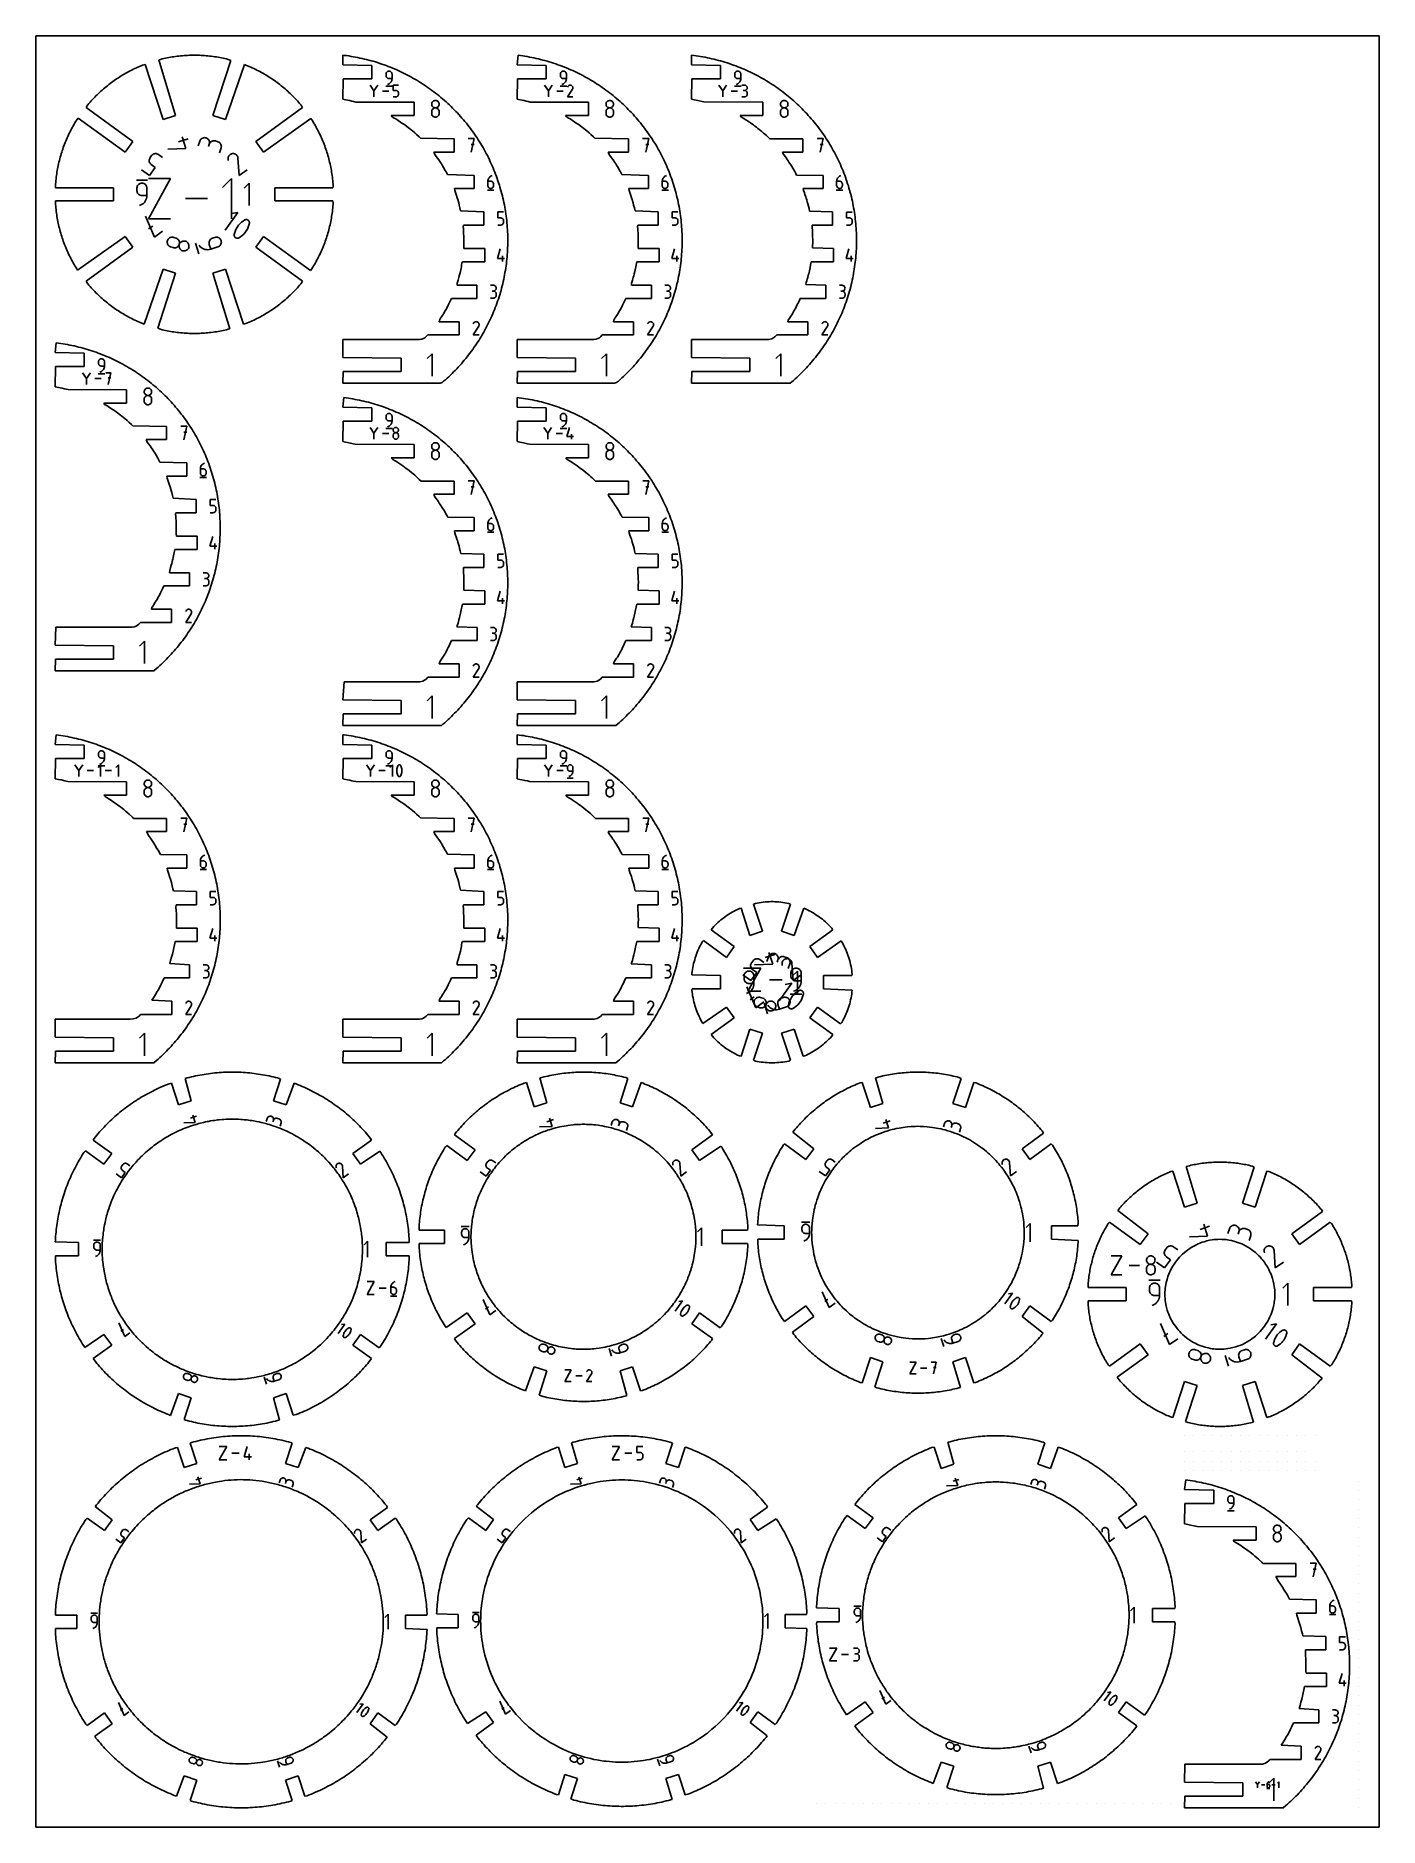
# Model space of a CAD drawing. Header units: metres. Extents: x 0 to 18, y 0 to 24.
import ezdxf

# ---------------------------------------------------------------- set-up
doc = ezdxf.new("R2010")
doc.units = ezdxf.units.M

msp = doc.modelspace()

# ---------------------------------------------------------------- linework, layer by layer
at = {"layer": 'annotation', "color": 1}
for p, q in [((4.712698, 23.521882), (4.707118, 23.517932)), ((4.718923, 23.524845), (4.712698, 23.521882)), ((4.72568, 23.526706), (4.718923, 23.524845)), ((4.732854, 23.527351), (4.72568, 23.526706)), ((4.740043, 23.526706), (4.732854, 23.527351)), ((4.732854, 23.527351), (4.732854, 23.527351)), ((4.746807, 23.524845), (4.740043, 23.526706)), ((4.753035, 23.521882), (4.746807, 23.524845)), ((4.758613, 23.517932), (4.753035, 23.521882)), ((7.049133, 23.521883), (7.043553, 23.517932)), ((7.055359, 23.524845), (7.049133, 23.521883)), ((7.062115, 23.526706), (7.055359, 23.524845)), ((7.069289, 23.527351), (7.062115, 23.526706)), ((7.076478, 23.526706), (7.069289, 23.527351)), ((7.069289, 23.527351), (7.069289, 23.527351)), ((7.083243, 23.524845), (7.076478, 23.526706)), ((7.08947, 23.521883), (7.083243, 23.524845)), ((7.095049, 23.517932), (7.08947, 23.521883)), ((9.385556, 23.521883), (9.379976, 23.517932)), ((9.391782, 23.524846), (9.385556, 23.521883)), ((9.398538, 23.526706), (9.391782, 23.524846)), ((9.405712, 23.527352), (9.398538, 23.526706)), ((9.412901, 23.526706), (9.405712, 23.527352)), ((9.405712, 23.527352), (9.405712, 23.527352)), ((9.419666, 23.524846), (9.412901, 23.526706)), ((9.425893, 23.521883), (9.419666, 23.524846)), ((9.431471, 23.517932), (9.425893, 23.521883)), ((4.531147, 23.263001), (4.478375, 23.339316)), ((4.583909, 23.339316), (4.531147, 23.263001)), ((4.687888, 23.324851), (4.777888, 23.324851)), ((4.693528, 23.494514), (4.692883, 23.487323)), ((4.692883, 23.487323), (4.692883, 23.46731)), ((4.692883, 23.46731), (4.692883, 23.46731)), ((4.692883, 23.46731), (4.693528, 23.460119)), ((4.695388, 23.501284), (4.693528, 23.494514)), ((4.693528, 23.460119), (4.695388, 23.45335)), ((4.698349, 23.507519), (4.695388, 23.501284)), ((4.695388, 23.45335), (4.698349, 23.447117)), ((4.702297, 23.513106), (4.698349, 23.507519)), ((4.698349, 23.447117), (4.702297, 23.441532)), ((4.707118, 23.517932), (4.702297, 23.513106)), ((4.702297, 23.441532), (4.707118, 23.436708)), ((4.707118, 23.436708), (4.712698, 23.432759)), ((4.712698, 23.432759), (4.718923, 23.429798)), ((4.712851, 23.347351), (4.724282, 23.351611)), ((4.712851, 23.347351), (4.712851, 23.347351)), ((4.718923, 23.429798), (4.72568, 23.427938)), ((4.724282, 23.351611), (4.734774, 23.357368)), ((4.72568, 23.427938), (4.732854, 23.427293)), ((4.732854, 23.427293), (4.772825, 23.427293)), ((4.734774, 23.357368), (4.744218, 23.364477)), ((4.744218, 23.364477), (4.752508, 23.372791)), ((4.752508, 23.372791), (4.759533, 23.382162)), ((4.763429, 23.513106), (4.758613, 23.517932)), ((4.759533, 23.382162), (4.765185, 23.392445)), ((4.767371, 23.507519), (4.763429, 23.513106)), ((4.765185, 23.392445), (4.769357, 23.403492)), ((4.770326, 23.501284), (4.767371, 23.507519)), ((4.769357, 23.403492), (4.77194, 23.415157)), ((4.772181, 23.494514), (4.770326, 23.501284)), ((4.77194, 23.415157), (4.772825, 23.427293)), ((4.772825, 23.487323), (4.772181, 23.494514)), ((4.772825, 23.427293), (4.772825, 23.487323)), ((4.772825, 23.487323), (4.772825, 23.487323)), ((4.789073, 23.26886), (4.789073, 23.339311)), ((4.789073, 23.339311), (4.859336, 23.339311)), ((6.867565, 23.263001), (6.814793, 23.339316)), ((6.920326, 23.339316), (6.867565, 23.263001)), ((7.024323, 23.324851), (7.114323, 23.324851)), ((7.029963, 23.494514), (7.029318, 23.487324)), ((7.029318, 23.487324), (7.029318, 23.46731)), ((7.029318, 23.46731), (7.029318, 23.46731)), ((7.029318, 23.46731), (7.029963, 23.460119)), ((7.031824, 23.501284), (7.029963, 23.494514)), ((7.029963, 23.460119), (7.031824, 23.453351)), ((7.034785, 23.507519), (7.031824, 23.501284)), ((7.031824, 23.453351), (7.034785, 23.447117)), ((7.038732, 23.513106), (7.034785, 23.507519)), ((7.034785, 23.447117), (7.038732, 23.441532)), ((7.043553, 23.517932), (7.038732, 23.513106)), ((7.038732, 23.441532), (7.043553, 23.436708)), ((7.043553, 23.436708), (7.049133, 23.432759)), ((7.049133, 23.432759), (7.055359, 23.429798)), ((7.049287, 23.347351), (7.060717, 23.351611)), ((7.049287, 23.347351), (7.049287, 23.347351)), ((7.055359, 23.429798), (7.062115, 23.427938)), ((7.060717, 23.351611), (7.071209, 23.357368)), ((7.062115, 23.427938), (7.069289, 23.427293)), ((7.069289, 23.427293), (7.10926, 23.427293)), ((7.071209, 23.357368), (7.080654, 23.364477)), ((7.080654, 23.364477), (7.088943, 23.372791)), ((7.088943, 23.372791), (7.095968, 23.382162)), ((7.099865, 23.513106), (7.095049, 23.517932)), ((7.095968, 23.382162), (7.101621, 23.392445)), ((7.103807, 23.507519), (7.099865, 23.513106)), ((7.101621, 23.392445), (7.105793, 23.403492)), ((7.106762, 23.501284), (7.103807, 23.507519)), ((7.105793, 23.403492), (7.108375, 23.415157)), ((7.108617, 23.494514), (7.106762, 23.501284)), ((7.108375, 23.415157), (7.10926, 23.427293)), ((7.10926, 23.487324), (7.108617, 23.494514)), ((7.10926, 23.427293), (7.10926, 23.487324)), ((7.10926, 23.487324), (7.10926, 23.487324)), ((7.125502, 23.181104), (7.190428, 23.285625)), ((7.130215, 23.321719), (7.125602, 23.31287)), ((7.133876, 23.326911), (7.130215, 23.321719)), ((7.138269, 23.331245), (7.133876, 23.326911)), ((7.143259, 23.334686), (7.138269, 23.331245)), ((7.148714, 23.3372), (7.143259, 23.334686)), ((7.154499, 23.338752), (7.148714, 23.3372)), ((7.160481, 23.339307), (7.154499, 23.338752)), ((7.166527, 23.338831), (7.160481, 23.339307)), ((7.172502, 23.33729), (7.166527, 23.338831)), ((7.178274, 23.334647), (7.172502, 23.33729)), ((7.183437, 23.330981), (7.178274, 23.334647)), ((7.178274, 23.334647), (7.178274, 23.334647)), ((7.187753, 23.326582), (7.183437, 23.330981)), ((7.191185, 23.321585), (7.187753, 23.326582)), ((7.190428, 23.285625), (7.190506, 23.285721)), ((7.190428, 23.285625), (7.190428, 23.285625)), ((7.190506, 23.285721), (7.19058, 23.285818)), ((7.19058, 23.285818), (7.190652, 23.285917)), ((7.190652, 23.285917), (7.190721, 23.286018)), ((7.190721, 23.286018), (7.190789, 23.286122)), ((7.190789, 23.286122), (7.190856, 23.28623)), ((7.190856, 23.28623), (7.190922, 23.286343)), ((7.190922, 23.286343), (7.190987, 23.286462)), ((7.190987, 23.286462), (7.191053, 23.286588)), ((7.191053, 23.286588), (7.193734, 23.292344)), ((7.191053, 23.286588), (7.191053, 23.286588)), ((7.193694, 23.316125), (7.191185, 23.321585)), ((7.195241, 23.310335), (7.193694, 23.316125)), ((7.193734, 23.292344), (7.1953, 23.29831)), ((7.19579, 23.304352), (7.195241, 23.310335)), ((7.1953, 23.29831), (7.19579, 23.304352)), ((9.203999, 23.263001), (9.151227, 23.339316)), ((9.256761, 23.339316), (9.203999, 23.263001)), ((9.360746, 23.324852), (9.450746, 23.324852)), ((9.366386, 23.494515), (9.365741, 23.487324)), ((9.365741, 23.487324), (9.365741, 23.46731)), ((9.365741, 23.46731), (9.365741, 23.46731)), ((9.365741, 23.46731), (9.366386, 23.46012)), ((9.368247, 23.501285), (9.366386, 23.494515)), ((9.366386, 23.46012), (9.368247, 23.453351)), ((9.371207, 23.50752), (9.368247, 23.501285)), ((9.368247, 23.453351), (9.371207, 23.447118)), ((9.375155, 23.513107), (9.371207, 23.50752)), ((9.371207, 23.447118), (9.375155, 23.441532)), ((9.379976, 23.517932), (9.375155, 23.513107)), ((9.375155, 23.441532), (9.379976, 23.436708)), ((9.379976, 23.436708), (9.385556, 23.432759)), ((9.385556, 23.432759), (9.391782, 23.429799)), ((9.38571, 23.347352), (9.39714, 23.351611)), ((9.38571, 23.347352), (9.38571, 23.347352)), ((9.391782, 23.429799), (9.398538, 23.427939)), ((9.39714, 23.351611), (9.407632, 23.357369)), ((9.398538, 23.427939), (9.405712, 23.427294)), ((9.405712, 23.427294), (9.445683, 23.427294)), ((9.407632, 23.357369), (9.417077, 23.364478)), ((9.417077, 23.364478), (9.425366, 23.372791)), ((9.425366, 23.372791), (9.432391, 23.382163)), ((9.436288, 23.513107), (9.431471, 23.517932)), ((9.432391, 23.382163), (9.438044, 23.392445)), ((9.44023, 23.50752), (9.436288, 23.513107)), ((9.438044, 23.392445), (9.442216, 23.403493)), ((9.443184, 23.501285), (9.44023, 23.50752)), ((9.442216, 23.403493), (9.444798, 23.415158)), ((9.44504, 23.494515), (9.443184, 23.501285)), ((9.444798, 23.415158), (9.445683, 23.427294)), ((9.445683, 23.487324), (9.44504, 23.494515)), ((9.445683, 23.427294), (9.445683, 23.487324)), ((9.445683, 23.487324), (9.445683, 23.487324)), ((9.497056, 23.339128), (9.461925, 23.339128)), ((9.503375, 23.338561), (9.497056, 23.339128)), ((9.50932, 23.336926), (9.503375, 23.338561)), ((9.514794, 23.334325), (9.50932, 23.336926)), ((9.519697, 23.330858), (9.514794, 23.334325)), ((9.52393, 23.326625), (9.519697, 23.330858)), ((9.519697, 23.277143), (9.52393, 23.281385)), ((9.527394, 23.321726), (9.52393, 23.326625)), ((9.52393, 23.281385), (9.527394, 23.286295)), ((9.529991, 23.316263), (9.527394, 23.321726)), ((9.527394, 23.286295), (9.529991, 23.291776)), ((9.531622, 23.310336), (9.529991, 23.316263)), ((9.529991, 23.291776), (9.531622, 23.297726)), ((9.532188, 23.304046), (9.531622, 23.310336)), ((9.531622, 23.297726), (9.532188, 23.304046)), ((9.532188, 23.304046), (9.532188, 23.304046)), ((4.531147, 23.269142), (4.531147, 23.1811)), ((4.72976, 23.260208), (4.643256, 23.260208)), ((4.824204, 23.26886), (4.789073, 23.26886)), ((4.789073, 23.181105), (4.824204, 23.181105)), ((4.830512, 23.268296), (4.824204, 23.26886)), ((4.824204, 23.181105), (4.83051, 23.181672)), ((4.824204, 23.181105), (4.824204, 23.181105)), ((4.83051, 23.181672), (4.836448, 23.183306)), ((4.836452, 23.266669), (4.830512, 23.268296)), ((4.836448, 23.183306), (4.84192, 23.185909)), ((4.841924, 23.264079), (4.836452, 23.266669)), ((4.84192, 23.185909), (4.846824, 23.18938)), ((4.846828, 23.260622), (4.841924, 23.264079)), ((4.846824, 23.18938), (4.851061, 23.193619)), ((4.851065, 23.256397), (4.846828, 23.260622)), ((4.851061, 23.193619), (4.854531, 23.198528)), ((4.854533, 23.251502), (4.851065, 23.256397)), ((4.854531, 23.198528), (4.857134, 23.204007)), ((4.857135, 23.246035), (4.854533, 23.251502)), ((4.857134, 23.204007), (4.858769, 23.209956)), ((4.858769, 23.240094), (4.857135, 23.246035)), ((4.859336, 23.233778), (4.858769, 23.240094)), ((4.858769, 23.209956), (4.859336, 23.216276)), ((4.859336, 23.216276), (4.859336, 23.233778)), ((4.859336, 23.233778), (4.859336, 23.233778)), ((5.305629, 23.093405), (5.304824, 23.084474)), ((5.304824, 23.084474), (5.304824, 23.084474)), ((5.304824, 23.084474), (5.305629, 23.075501)), ((5.307949, 23.101821), (5.305629, 23.093405)), ((5.305629, 23.075501), (5.30795, 23.067053)), ((5.311642, 23.109577), (5.307949, 23.101821)), ((5.30795, 23.067053), (5.311645, 23.059272)), ((5.316567, 23.116531), (5.311642, 23.109577)), ((5.311645, 23.059272), (5.316572, 23.0523)), ((5.322582, 23.122541), (5.316567, 23.116531)), ((5.316572, 23.0523), (5.322588, 23.046278)), ((5.329545, 23.127464), (5.322582, 23.122541)), ((5.322588, 23.046278), (5.329551, 23.041348)), ((5.337314, 23.131157), (5.329545, 23.127464)), ((5.329551, 23.041348), (5.33732, 23.037651)), ((5.345747, 23.133478), (5.337314, 23.131157)), ((5.354703, 23.134283), (5.345747, 23.133478)), ((5.36366, 23.133478), (5.354703, 23.134283)), ((5.354703, 23.134283), (5.354703, 23.134283)), ((5.372093, 23.131157), (5.36366, 23.133478)), ((5.372087, 23.037651), (5.379856, 23.041348)), ((5.379862, 23.127464), (5.372093, 23.131157)), ((5.379856, 23.041348), (5.386819, 23.046278)), ((5.386825, 23.122541), (5.379862, 23.127464)), ((5.386819, 23.046278), (5.392835, 23.0523)), ((5.39284, 23.116531), (5.386825, 23.122541)), ((5.392835, 23.0523), (5.397762, 23.059272)), ((5.397765, 23.109577), (5.39284, 23.116531)), ((5.397762, 23.059272), (5.401457, 23.067053)), ((5.401458, 23.101821), (5.397765, 23.109577)), ((5.401457, 23.067053), (5.403778, 23.075501)), ((5.403778, 23.093405), (5.401458, 23.101821)), ((5.404583, 23.084474), (5.403778, 23.093405)), ((5.403778, 23.075501), (5.404583, 23.084474)), ((5.404583, 23.084474), (5.404583, 23.084474)), ((6.867565, 23.269142), (6.867565, 23.1811)), ((7.066178, 23.260208), (6.979674, 23.260208)), ((7.195766, 23.181104), (7.125502, 23.181104)), ((7.642052, 23.093405), (7.641247, 23.084473)), ((7.641247, 23.084473), (7.641247, 23.084473)), ((7.641247, 23.084473), (7.642052, 23.0755)), ((7.644372, 23.10182), (7.642052, 23.093405)), ((7.642052, 23.0755), (7.644373, 23.067052)), ((7.648065, 23.109576), (7.644372, 23.10182)), ((7.644373, 23.067052), (7.648068, 23.059272)), ((7.65299, 23.11653), (7.648065, 23.109576)), ((7.648068, 23.059272), (7.652995, 23.0523)), ((7.659005, 23.122541), (7.65299, 23.11653)), ((7.652995, 23.0523), (7.659011, 23.046278)), ((7.665968, 23.127463), (7.659005, 23.122541)), ((7.659011, 23.046278), (7.665974, 23.041348)), ((7.673737, 23.131156), (7.665968, 23.127463)), ((7.665974, 23.041348), (7.673742, 23.037651)), ((7.68217, 23.133477), (7.673737, 23.131156)), ((7.691126, 23.134282), (7.68217, 23.133477)), ((7.700082, 23.133477), (7.691126, 23.134282)), ((7.691126, 23.134282), (7.691126, 23.134282)), ((7.708516, 23.131156), (7.700082, 23.133477)), ((7.70851, 23.037651), (7.716278, 23.041348)), ((7.716285, 23.127463), (7.708516, 23.131156)), ((7.716278, 23.041348), (7.723242, 23.046278)), ((7.723247, 23.122541), (7.716285, 23.127463)), ((7.723242, 23.046278), (7.729257, 23.0523)), ((7.729262, 23.11653), (7.723247, 23.122541)), ((7.729257, 23.0523), (7.734184, 23.059272)), ((7.734187, 23.109576), (7.729262, 23.11653)), ((7.734184, 23.059272), (7.737879, 23.067052)), ((7.73788, 23.10182), (7.734187, 23.109576)), ((7.737879, 23.067052), (7.7402, 23.0755)), ((7.7402, 23.093405), (7.73788, 23.10182)), ((7.741005, 23.084473), (7.7402, 23.093405)), ((7.7402, 23.0755), (7.741005, 23.084473)), ((7.741005, 23.084473), (7.741005, 23.084473)), ((9.203999, 23.269142), (9.203999, 23.1811)), ((9.402612, 23.260208), (9.316108, 23.260208)), ((9.461925, 23.18111), (9.497056, 23.18111)), ((9.497056, 23.268865), (9.479466, 23.268865)), ((9.479466, 23.268865), (9.497056, 23.268865)), ((9.497056, 23.268865), (9.503375, 23.269432)), ((9.503375, 23.268297), (9.497056, 23.268865)), ((9.497056, 23.268865), (9.497056, 23.268865)), ((9.497056, 23.18111), (9.503375, 23.181677)), ((9.497056, 23.18111), (9.497056, 23.18111)), ((9.503375, 23.269432), (9.50932, 23.271067)), ((9.50932, 23.266663), (9.503375, 23.268297)), ((9.503375, 23.181677), (9.50932, 23.18331)), ((9.50932, 23.271067), (9.514794, 23.273671)), ((9.514794, 23.264062), (9.50932, 23.266663)), ((9.50932, 23.18331), (9.514794, 23.185911)), ((9.514794, 23.273671), (9.519697, 23.277143)), ((9.519697, 23.260595), (9.514794, 23.264062)), ((9.514794, 23.185911), (9.519697, 23.189377)), ((9.52393, 23.256361), (9.519697, 23.260595)), ((9.519697, 23.189377), (9.52393, 23.193609)), ((9.527394, 23.251463), (9.52393, 23.256361)), ((9.52393, 23.193609), (9.527394, 23.198507)), ((9.529991, 23.246), (9.527394, 23.251463)), ((9.527394, 23.198507), (9.529991, 23.20397)), ((9.531622, 23.240073), (9.529991, 23.246)), ((9.529991, 23.20397), (9.531622, 23.209899)), ((9.532188, 23.233783), (9.531622, 23.240073)), ((9.531622, 23.209899), (9.532188, 23.216192)), ((9.532188, 23.216192), (9.532188, 23.233783)), ((9.532188, 23.233783), (9.532188, 23.233783)), ((9.978617, 23.093371), (9.977813, 23.084444)), ((9.977813, 23.084444), (9.977813, 23.084444)), ((9.977813, 23.084444), (9.978618, 23.075475)), ((9.980936, 23.101782), (9.978617, 23.093371)), ((9.978618, 23.075475), (9.980938, 23.067031)), ((9.984628, 23.109535), (9.980936, 23.101782)), ((9.980938, 23.067031), (9.984631, 23.059254)), ((9.98955, 23.116486), (9.984628, 23.109535)), ((9.984631, 23.059254), (9.989555, 23.052286)), ((9.995562, 23.122493), (9.98955, 23.116486)), ((9.989555, 23.052286), (9.995568, 23.046267)), ((10.002522, 23.127413), (9.995562, 23.122493)), ((9.995568, 23.046267), (10.002528, 23.041339)), ((10.010287, 23.131105), (10.002522, 23.127413)), ((10.002528, 23.041339), (10.010293, 23.037644)), ((10.018716, 23.133424), (10.010287, 23.131105)), ((10.027668, 23.134229), (10.018716, 23.133424)), ((10.03662, 23.133424), (10.027668, 23.134229)), ((10.027668, 23.134229), (10.027668, 23.134229)), ((10.045049, 23.131105), (10.03662, 23.133424)), ((10.045043, 23.037644), (10.052808, 23.041339)), ((10.052814, 23.127413), (10.045049, 23.131105)), ((10.052808, 23.041339), (10.059768, 23.046267)), ((10.059774, 23.122493), (10.052814, 23.127413)), ((10.059768, 23.046267), (10.065781, 23.052286)), ((10.065786, 23.116486), (10.059774, 23.122493)), ((10.065781, 23.052286), (10.070705, 23.059254)), ((10.070708, 23.109535), (10.065786, 23.116486)), ((10.070705, 23.059254), (10.074398, 23.067031)), ((10.0744, 23.101782), (10.070708, 23.109535)), ((10.074398, 23.067031), (10.076718, 23.075475)), ((10.076719, 23.093371), (10.0744, 23.101782)), ((10.076718, 23.075475), (10.077523, 23.084444)), ((10.077523, 23.084444), (10.076719, 23.093371)), ((10.077523, 23.084444), (10.077523, 23.084444)), ((5.305629, 22.993557), (5.304824, 22.984588)), ((5.304824, 22.984588), (5.304824, 22.95974)), ((5.304824, 22.95974), (5.304824, 22.95974)), ((5.304824, 22.95974), (5.305629, 22.950771)), ((5.307949, 23.002002), (5.305629, 22.993557)), ((5.305629, 22.950771), (5.30795, 22.942336)), ((5.311642, 23.00978), (5.307949, 23.002002)), ((5.30795, 22.942336), (5.311645, 22.934574)), ((5.316567, 23.01675), (5.311642, 23.00978)), ((5.311645, 22.934574), (5.316572, 22.927624)), ((5.322582, 23.022771), (5.316567, 23.01675)), ((5.316572, 22.927624), (5.322588, 22.921626)), ((5.329545, 23.0277), (5.322582, 23.022771)), ((5.322588, 22.921626), (5.329551, 22.916718)), ((5.337314, 23.031397), (5.329545, 23.0277)), ((5.329551, 22.916718), (5.33732, 22.91304)), ((5.345747, 23.033718), (5.337314, 23.031397)), ((5.33732, 23.037651), (5.345751, 23.035329)), ((5.33732, 22.91304), (5.345751, 22.910731)), ((5.354703, 23.034524), (5.345747, 23.033718)), ((5.345751, 23.035329), (5.354703, 23.034524)), ((5.345751, 22.910731), (5.354703, 22.90993)), ((5.354703, 23.034524), (5.363656, 23.035329)), ((5.36366, 23.033719), (5.354703, 23.034524)), ((5.354703, 23.034524), (5.354703, 23.034524)), ((5.354703, 23.034524), (5.354703, 23.034524)), ((5.354703, 22.90993), (5.363656, 22.910731)), ((5.354703, 22.90993), (5.354703, 22.90993)), ((5.363656, 23.035329), (5.372087, 23.037651)), ((5.363656, 22.910731), (5.372087, 22.91304)), ((5.372093, 23.031398), (5.36366, 23.033719)), ((5.372087, 22.91304), (5.379856, 22.916718)), ((5.379862, 23.027703), (5.372093, 23.031398)), ((5.379856, 22.916718), (5.386819, 22.921626)), ((5.386825, 23.022776), (5.379862, 23.027703)), ((5.386819, 22.921626), (5.392835, 22.927624)), ((5.39284, 23.016756), (5.386825, 23.022776)), ((5.392835, 22.927624), (5.397762, 22.934574)), ((5.397765, 23.009786), (5.39284, 23.016756)), ((5.397762, 22.934574), (5.401457, 22.942336)), ((5.401458, 23.002007), (5.397765, 23.009786)), ((5.401457, 22.942336), (5.403778, 22.950771)), ((5.403778, 22.993561), (5.401458, 23.002007)), ((5.404583, 22.984588), (5.403778, 22.993561)), ((5.403778, 22.950771), (5.404583, 22.95974)), ((5.404583, 22.95974), (5.404583, 22.984588)), ((5.404583, 22.984588), (5.404583, 22.984588)), ((7.642052, 22.993557), (7.641247, 22.984588)), ((7.641247, 22.984588), (7.641247, 22.95974)), ((7.641247, 22.95974), (7.641247, 22.95974)), ((7.641247, 22.95974), (7.642052, 22.950772)), ((7.644372, 23.002002), (7.642052, 22.993557)), ((7.642052, 22.950772), (7.644373, 22.942337)), ((7.648065, 23.00978), (7.644372, 23.002002)), ((7.644373, 22.942337), (7.648068, 22.934575)), ((7.65299, 23.01675), (7.648065, 23.00978)), ((7.648068, 22.934575), (7.652995, 22.927625)), ((7.659005, 23.022771), (7.65299, 23.01675)), ((7.652995, 22.927625), (7.659011, 22.921627)), ((7.665968, 23.0277), (7.659005, 23.022771)), ((7.659011, 22.921627), (7.665974, 22.916719)), ((7.673737, 23.031397), (7.665968, 23.0277)), ((7.665974, 22.916719), (7.673742, 22.913041)), ((7.68217, 23.033718), (7.673737, 23.031397)), ((7.673742, 23.037651), (7.682174, 23.035329)), ((7.673742, 22.913041), (7.682174, 22.910732)), ((7.691126, 23.034524), (7.68217, 23.033718)), ((7.682174, 23.035329), (7.691126, 23.034524)), ((7.682174, 22.910732), (7.691126, 22.909932)), ((7.691126, 23.034524), (7.700078, 23.035329)), ((7.700082, 23.033719), (7.691126, 23.034524)), ((7.691126, 23.034524), (7.691126, 23.034524)), ((7.691126, 23.034524), (7.691126, 23.034524)), ((7.691126, 22.909932), (7.700078, 22.910732)), ((7.691126, 22.909932), (7.691126, 22.909932)), ((7.700078, 23.035329), (7.70851, 23.037651)), ((7.700078, 22.910732), (7.70851, 22.913041)), ((7.708516, 23.031398), (7.700082, 23.033719)), ((7.70851, 22.913041), (7.716278, 22.916719)), ((7.716285, 23.027704), (7.708516, 23.031398)), ((7.716278, 22.916719), (7.723242, 22.921627)), ((7.723247, 23.022776), (7.716285, 23.027704)), ((7.723242, 22.921627), (7.729257, 22.927625)), ((7.729262, 23.016756), (7.723247, 23.022776)), ((7.729257, 22.927625), (7.734184, 22.934575)), ((7.734187, 23.009786), (7.729262, 23.016756)), ((7.734184, 22.934575), (7.737879, 22.942337)), ((7.73788, 23.002008), (7.734187, 23.009786)), ((7.737879, 22.942337), (7.7402, 22.950772)), ((7.7402, 22.993561), (7.73788, 23.002008)), ((7.741005, 22.984588), (7.7402, 22.993561)), ((7.7402, 22.950772), (7.741005, 22.95974)), ((7.741005, 22.95974), (7.741005, 22.984588)), ((7.741005, 22.984588), (7.741005, 22.984588)), ((9.978617, 22.993572), (9.977813, 22.984607)), ((9.977813, 22.984607), (9.977813, 22.959771)), ((9.977813, 22.959771), (9.977813, 22.959771)), ((9.977813, 22.959771), (9.978618, 22.950807)), ((9.980936, 23.002012), (9.978617, 22.993572)), ((9.978618, 22.950807), (9.980938, 22.942376)), ((9.984628, 23.009787), (9.980936, 23.002012)), ((9.980938, 22.942376), (9.984631, 22.934618)), ((9.98955, 23.016754), (9.984628, 23.009787)), ((9.984631, 22.934618), (9.989555, 22.927671)), ((9.995562, 23.022771), (9.98955, 23.016754)), ((9.989555, 22.927671), (9.995568, 22.921676)), ((10.002522, 23.027698), (9.995562, 23.022771)), ((9.995568, 22.921676), (10.002528, 22.91677)), ((10.010287, 23.031393), (10.002522, 23.027698)), ((10.002528, 22.91677), (10.010293, 22.913094)), ((10.018716, 23.033713), (10.010287, 23.031393)), ((10.010293, 23.037644), (10.01872, 23.035323)), ((10.010293, 22.913094), (10.01872, 22.910786)), ((10.027668, 23.034518), (10.018716, 23.033713)), ((10.01872, 23.035323), (10.027668, 23.034518)), ((10.01872, 22.910786), (10.027668, 22.909986)), ((10.027668, 23.034518), (10.036616, 23.035323)), ((10.03662, 23.033714), (10.027668, 23.034518)), ((10.027668, 23.034518), (10.027668, 23.034518)), ((10.027668, 23.034518), (10.027668, 23.034518)), ((10.027668, 22.909986), (10.036616, 22.910786)), ((10.027668, 22.909986), (10.027668, 22.909986)), ((10.036616, 23.035323), (10.045043, 23.037644)), ((10.036616, 22.910786), (10.045043, 22.913094)), ((10.045049, 23.031395), (10.03662, 23.033714)), ((10.045043, 22.913094), (10.052808, 22.91677)), ((10.052814, 23.027701), (10.045049, 23.031395)), ((10.052808, 22.91677), (10.059768, 22.921676)), ((10.059774, 23.022776), (10.052814, 23.027701)), ((10.059768, 22.921676), (10.065781, 22.927671)), ((10.065786, 23.016759), (10.059774, 23.022776)), ((10.065781, 22.927671), (10.070705, 22.934618)), ((10.070708, 23.009793), (10.065786, 23.016759)), ((10.070705, 22.934618), (10.074398, 22.942376)), ((10.0744, 23.002018), (10.070708, 23.009793)), ((10.074398, 22.942376), (10.076718, 22.950807)), ((10.076719, 22.993576), (10.0744, 23.002018)), ((10.076718, 22.950807), (10.077523, 22.959771)), ((10.077523, 22.984607), (10.076719, 22.993576)), ((10.077523, 22.959771), (10.077523, 22.984607)), ((10.077523, 22.984607), (10.077523, 22.984607)), ((2.039074, 22.621582), (1.912358, 22.580409)), ((1.960215, 22.64846), (2.011689, 22.490038)), ((2.197788, 22.58975), (2.177202, 22.526392)), ((2.202514, 22.600813), (2.197788, 22.58975)), ((2.208945, 22.610577), (2.202514, 22.600813)), ((2.216844, 22.618924), (2.208945, 22.610577)), ((2.22597, 22.625735), (2.216844, 22.618924)), ((2.236084, 22.630888), (2.22597, 22.625735)), ((2.246948, 22.634266), (2.236084, 22.630888)), ((2.258322, 22.635749), (2.246948, 22.634266)), ((2.269967, 22.635217), (2.258322, 22.635749)), ((2.281643, 22.632551), (2.269967, 22.635217)), ((2.29271, 22.627827), (2.281643, 22.632551)), ((2.281643, 22.632551), (2.281643, 22.632551)), ((2.302485, 22.6214), (2.29271, 22.627827)), ((2.310846, 22.613505), (2.302485, 22.6214)), ((2.317672, 22.604379), (2.310846, 22.613505)), ((2.322841, 22.594259), (2.317672, 22.604379)), ((2.32623, 22.583383), (2.322841, 22.594259)), ((2.324505, 22.548577), (2.327184, 22.560305)), ((2.327719, 22.571986), (2.32623, 22.583383)), ((2.327184, 22.560305), (2.327719, 22.571986)), ((2.335661, 22.569405), (2.32923, 22.55964)), ((2.34356, 22.577752), (2.335661, 22.569405)), ((2.352686, 22.584562), (2.34356, 22.577752)), ((2.362801, 22.589716), (2.352686, 22.584562)), ((2.373664, 22.593094), (2.362801, 22.589716)), ((2.385038, 22.594576), (2.373664, 22.593094)), ((2.396683, 22.594044), (2.385038, 22.594576)), ((2.408359, 22.591378), (2.396683, 22.594044)), ((2.440083, 22.581071), (2.408359, 22.591378)), ((2.408359, 22.591378), (2.408359, 22.591378)), ((2.451101, 22.576363), (2.440083, 22.581071)), ((2.460837, 22.569948), (2.451101, 22.576363)), ((2.469168, 22.562063), (2.460837, 22.569948)), ((2.475971, 22.552944), (2.469168, 22.562063)), ((5.875397, 22.62278), (5.794788, 22.62278)), ((5.835098, 22.441509), (5.875397, 22.62278)), ((8.211824, 22.622778), (8.131217, 22.622778)), ((8.171526, 22.441511), (8.211824, 22.622778)), ((10.548355, 22.622676), (10.467839, 22.622676)), ((10.508103, 22.441614), (10.548355, 22.622676)), ((1.519266, 22.335932), (1.519131, 22.324556)), ((1.519131, 22.324556), (1.520921, 22.313353)), ((1.521368, 22.347218), (1.519266, 22.335932)), ((1.525483, 22.358154), (1.521368, 22.347218)), ((1.531654, 22.368476), (1.525483, 22.358154)), ((1.551161, 22.395325), (1.531654, 22.368476)), ((1.531654, 22.368476), (1.531654, 22.368476)), ((1.559075, 22.404388), (1.551161, 22.395325)), ((1.568214, 22.411692), (1.559075, 22.404388)), ((1.578313, 22.417197), (1.568214, 22.411692)), ((1.589108, 22.42086), (1.578313, 22.417197)), ((1.600334, 22.422642), (1.589108, 22.42086)), ((1.611727, 22.4225), (1.600334, 22.422642)), ((1.623021, 22.420394), (1.611727, 22.4225)), ((1.633953, 22.416282), (1.623021, 22.420394)), ((1.644258, 22.410124), (1.633953, 22.416282)), ((1.698154, 22.370967), (1.644258, 22.410124)), ((1.644258, 22.410124), (1.644258, 22.410124)), ((2.011689, 22.490038), (1.769245, 22.481211)), ((2.324505, 22.548577), (2.314197, 22.516854)), ((2.314197, 22.516854), (2.324505, 22.548577)), ((2.32923, 22.55964), (2.324505, 22.548577)), ((2.324505, 22.548577), (2.324505, 22.548577)), ((2.462179, 22.433797), (2.482765, 22.497155)), ((2.481123, 22.54283), (2.475971, 22.552944)), ((2.484502, 22.531957), (2.481123, 22.54283)), ((2.482765, 22.497155), (2.485446, 22.508882)), ((2.482765, 22.497155), (2.482765, 22.497155)), ((2.485984, 22.520562), (2.484502, 22.531957)), ((2.485446, 22.508882), (2.485984, 22.520562)), ((2.577255, 22.372816), (2.575347, 22.361272)), ((2.575347, 22.361272), (2.575517, 22.349227)), ((2.575517, 22.349227), (2.578303, 22.330508)), ((2.581075, 22.383658), (2.577255, 22.372816)), ((2.586641, 22.393594), (2.581075, 22.383658)), ((2.593786, 22.402423), (2.586641, 22.393594)), ((2.602345, 22.409943), (2.593786, 22.402423)), ((2.61215, 22.415951), (2.602345, 22.409943)), ((2.623035, 22.420246), (2.61215, 22.415951)), ((2.634835, 22.422625), (2.623035, 22.420246)), ((2.646841, 22.422756), (2.634835, 22.422625)), ((2.634835, 22.422625), (2.634835, 22.422625)), ((2.658365, 22.420818), (2.646841, 22.422756)), ((2.6692, 22.416977), (2.658365, 22.420818)), ((2.679135, 22.411396), (2.6692, 22.416977)), ((2.687962, 22.40424), (2.679135, 22.411396)), ((2.695472, 22.395672), (2.687962, 22.40424)), ((2.701455, 22.385857), (2.695472, 22.395672)), ((2.705703, 22.374959), (2.701455, 22.385857)), ((2.708006, 22.363141), (2.705703, 22.374959)), ((2.708045, 22.362875), (2.708006, 22.363141)), ((2.708006, 22.363141), (2.708006, 22.363141)), ((2.708076, 22.362619), (2.708045, 22.362875)), ((2.708102, 22.362372), (2.708076, 22.362619)), ((2.70812, 22.362132), (2.708102, 22.362372)), ((2.708132, 22.361896), (2.70812, 22.362132)), ((2.70812, 22.360968), (2.708132, 22.361201)), ((2.725016, 22.128255), (2.70812, 22.360968)), ((2.70812, 22.360968), (2.70812, 22.360968)), ((2.708138, 22.361664), (2.708132, 22.361896)), ((2.708132, 22.361201), (2.708138, 22.361433)), ((2.708138, 22.361433), (2.708138, 22.361664)), ((5.875397, 22.542057), (5.835098, 22.542057)), ((8.211824, 22.542057), (8.171526, 22.542057)), ((10.548355, 22.542046), (10.508103, 22.542046)), ((1.521818, 22.128261), (1.414027, 22.206576)), ((1.50823, 21.549871), (1.806346, 22.086776)), ((1.806346, 22.086776), (1.50823, 22.086776)), ((1.520921, 22.313353), (1.524592, 22.302584)), ((1.600343, 22.236342), (1.521818, 22.128261)), ((1.524592, 22.302584), (1.530099, 22.292511)), ((1.530099, 22.292511), (1.537399, 22.283395)), ((1.537399, 22.283395), (1.546448, 22.275499)), ((1.546448, 22.275499), (1.600343, 22.236342)), ((2.621973, 22.086776), (2.502612, 21.967382)), ((2.621973, 21.549871), (2.621973, 22.086776)), ((2.832807, 22.20657), (2.725016, 22.128255)), ((6.064884, 22.084996), (6.060879, 22.074376)), ((6.070311, 22.09488), (6.064884, 22.084996)), ((6.077058, 22.10389), (6.070311, 22.09488)), ((6.085019, 22.111885), (6.077058, 22.10389)), ((6.094093, 22.118728), (6.085019, 22.111885)), ((6.104175, 22.124278), (6.094093, 22.118728)), ((6.115162, 22.128398), (6.104175, 22.124278)), ((6.115162, 22.128398), (6.115162, 22.128398)), ((8.401317, 22.084997), (8.397312, 22.074377)), ((8.406744, 22.094881), (8.401317, 22.084997)), ((8.413491, 22.10389), (8.406744, 22.094881)), ((8.421452, 22.111886), (8.413491, 22.10389)), ((8.430526, 22.118728), (8.421452, 22.111886)), ((8.440608, 22.124279), (8.430526, 22.118728)), ((8.451596, 22.128399), (8.440608, 22.124279)), ((8.451596, 22.128399), (8.451596, 22.128399)), ((10.737987, 22.084914), (10.73399, 22.074315)), ((10.743404, 22.094779), (10.737987, 22.084914)), ((10.750137, 22.103772), (10.743404, 22.094779)), ((10.758084, 22.111752), (10.750137, 22.103772)), ((10.76714, 22.118581), (10.758084, 22.111752)), ((10.777203, 22.124121), (10.76714, 22.118581)), ((10.788169, 22.128233), (10.777203, 22.124121)), ((10.788169, 22.128233), (10.788169, 22.128233)), ((1.497119, 22.064083), (1.347119, 22.064083)), ((1.35661, 21.971873), (1.355538, 21.959889)), ((1.355538, 21.959889), (1.355538, 21.926702)), ((1.355538, 21.926702), (1.355538, 21.926702)), ((1.355538, 21.926702), (1.35661, 21.914724)), ((1.359703, 21.983154), (1.35661, 21.971873)), ((1.35661, 21.914724), (1.359703, 21.903458)), ((1.364627, 21.993543), (1.359703, 21.983154)), ((1.359703, 21.903458), (1.364627, 21.893091)), ((1.371197, 22.002852), (1.364627, 21.993543)), ((1.364627, 21.893091), (1.371197, 21.883809)), ((1.379224, 22.010892), (1.371197, 22.002852)), ((1.371197, 21.883809), (1.379224, 21.875797)), ((1.388521, 22.017473), (1.379224, 22.010892)), ((1.379224, 21.875797), (1.388521, 21.869243)), ((1.398901, 22.022408), (1.388521, 22.017473)), ((1.388521, 21.869243), (1.398901, 21.86433)), ((1.410175, 22.025508), (1.398901, 22.022408)), ((1.398901, 21.86433), (1.410175, 21.861247)), ((1.422156, 22.026583), (1.410175, 22.025508)), ((1.410175, 21.861247), (1.422156, 21.860177)), ((1.434113, 22.025508), (1.422156, 22.026583)), ((1.422156, 22.026583), (1.422156, 22.026583)), ((1.422156, 21.860177), (1.488775, 21.860177)), ((1.445374, 22.022408), (1.434113, 22.025508)), ((1.45575, 22.017473), (1.445374, 22.022408)), ((1.46505, 22.010892), (1.45575, 22.017473)), ((1.473084, 22.002852), (1.46505, 22.010892)), ((1.479664, 21.993543), (1.473084, 22.002852)), ((1.484599, 21.983154), (1.479664, 21.993543)), ((1.487699, 21.971873), (1.484599, 21.983154)), ((1.4873, 21.8399), (1.488775, 21.860177)), ((1.488775, 21.959889), (1.487699, 21.971873)), ((1.488775, 21.860177), (1.488775, 21.959889)), ((1.488775, 21.959889), (1.488775, 21.959889)), ((2.858038, 22.026583), (2.791344, 21.95987)), ((2.858038, 21.726583), (2.858038, 22.026583)), ((6.052748, 21.934095), (6.139105, 21.934095)), ((6.058401, 22.06316), (6.057551, 22.051486)), ((6.057551, 22.051486), (6.057551, 21.99408)), ((6.095905, 22.051486), (6.057551, 22.051486)), ((6.057551, 21.99408), (6.057551, 21.99408)), ((6.057551, 21.99408), (6.058171, 21.987181)), ((6.058171, 21.987181), (6.059955, 21.980686)), ((6.060879, 22.074376), (6.058401, 22.06316)), ((6.059955, 21.980686), (6.062796, 21.974705)), ((6.062796, 21.974705), (6.066585, 21.969346)), ((6.066585, 21.969346), (6.07121, 21.964717)), ((6.07121, 21.964717), (6.076565, 21.960928)), ((6.076565, 21.960928), (6.082538, 21.958087)), ((6.082538, 21.958087), (6.089021, 21.956303)), ((6.089021, 21.956303), (6.095905, 21.955684)), ((6.102803, 22.05087), (6.095905, 22.051486)), ((6.095905, 21.955684), (6.102803, 21.956303)), ((6.095905, 21.955684), (6.095905, 21.955684)), ((6.109293, 22.049095), (6.102803, 22.05087)), ((6.102803, 21.956303), (6.109293, 21.958087)), ((6.115269, 22.046267), (6.109293, 22.049095)), ((6.109293, 21.958087), (6.115269, 21.960928)), ((6.120621, 22.042493), (6.115269, 22.046267)), ((6.115269, 21.960928), (6.120621, 21.964717)), ((6.125242, 22.037881), (6.120621, 22.042493)), ((6.120621, 21.964717), (6.125242, 21.969346)), ((6.129025, 22.032537), (6.125242, 22.037881)), ((6.125242, 21.969346), (6.129025, 21.974705)), ((6.13186, 22.026568), (6.129025, 22.032537)), ((6.129025, 21.974705), (6.13186, 21.980686)), ((6.13364, 22.020083), (6.13186, 22.026568)), ((6.13186, 21.980686), (6.13364, 21.987181)), ((6.134258, 22.013187), (6.13364, 22.020083)), ((6.13364, 21.987181), (6.134258, 21.99408)), ((6.134258, 21.99408), (6.134258, 22.013187)), ((6.134258, 22.013187), (6.134258, 22.013187)), ((8.389181, 21.934094), (8.475538, 21.934094)), ((8.394834, 22.06316), (8.393984, 22.051486)), ((8.393984, 22.051486), (8.393984, 21.99408)), ((8.432338, 22.051486), (8.393984, 22.051486)), ((8.393984, 21.99408), (8.393984, 21.99408)), ((8.393984, 21.99408), (8.394604, 21.987181)), ((8.394604, 21.987181), (8.396388, 21.980686)), ((8.397312, 22.074377), (8.394834, 22.06316)), ((8.396388, 21.980686), (8.399229, 21.974705)), ((8.399229, 21.974705), (8.403018, 21.969346)), ((8.403018, 21.969346), (8.407643, 21.964717)), ((8.407643, 21.964717), (8.412998, 21.960928)), ((8.412998, 21.960928), (8.418971, 21.958087)), ((8.418971, 21.958087), (8.425454, 21.956302)), ((8.425454, 21.956302), (8.432338, 21.955684)), ((8.439236, 22.05087), (8.432338, 22.051486)), ((8.432338, 21.955684), (8.439236, 21.956302)), ((8.432338, 21.955684), (8.432338, 21.955684)), ((8.445726, 22.049095), (8.439236, 22.05087)), ((8.439236, 21.956302), (8.445726, 21.958087)), ((8.451702, 22.046267), (8.445726, 22.049095)), ((8.445726, 21.958087), (8.451702, 21.960928)), ((8.457054, 22.042493), (8.451702, 22.046267)), ((8.451702, 21.960928), (8.457054, 21.964717)), ((8.461676, 22.037881), (8.457054, 22.042493)), ((8.457054, 21.964717), (8.461676, 21.969346)), ((8.465458, 22.032537), (8.461676, 22.037881)), ((8.461676, 21.969346), (8.465458, 21.974705)), ((8.468293, 22.026568), (8.465458, 22.032537)), ((8.465458, 21.974705), (8.468293, 21.980686)), ((8.470074, 22.020083), (8.468293, 22.026568)), ((8.468293, 21.980686), (8.470074, 21.987181)), ((8.470691, 22.013187), (8.470074, 22.020083)), ((8.470074, 21.987181), (8.470691, 21.99408)), ((8.470691, 21.99408), (8.470691, 22.013187)), ((8.470691, 22.013187), (8.470691, 22.013187)), ((10.725874, 21.934303), (10.812065, 21.934303)), ((10.731516, 22.06312), (10.730669, 22.051468)), ((10.730669, 22.051468), (10.730669, 21.994173)), ((10.768948, 22.051468), (10.730669, 22.051468)), ((10.730669, 21.994173), (10.730669, 21.994173)), ((10.730669, 21.994173), (10.731287, 21.987287)), ((10.731287, 21.987287), (10.733068, 21.980805)), ((10.73399, 22.074315), (10.731516, 22.06312)), ((10.733068, 21.980805), (10.735904, 21.974835)), ((10.735904, 21.974835), (10.739685, 21.969486)), ((10.739685, 21.969486), (10.744301, 21.964867)), ((10.744301, 21.964867), (10.749645, 21.961085)), ((10.749645, 21.961085), (10.755607, 21.958249)), ((10.755607, 21.958249), (10.762078, 21.956468)), ((10.762078, 21.956468), (10.768948, 21.95585)), ((10.775833, 22.050854), (10.768948, 22.051468)), ((10.768948, 21.95585), (10.775833, 21.956468)), ((10.768948, 21.95585), (10.768948, 21.95585)), ((10.782311, 22.049082), (10.775833, 22.050854)), ((10.775833, 21.956468), (10.782311, 21.958249)), ((10.788275, 22.046259), (10.782311, 22.049082)), ((10.782311, 21.958249), (10.788275, 21.961085)), ((10.793617, 22.042493), (10.788275, 22.046259)), ((10.788275, 21.961085), (10.793617, 21.964867)), ((10.79823, 22.037889), (10.793617, 22.042493)), ((10.793617, 21.964867), (10.79823, 21.969486)), ((10.802005, 22.032556), (10.79823, 22.037889)), ((10.79823, 21.969486), (10.802005, 21.974835)), ((10.804835, 22.026599), (10.802005, 22.032556)), ((10.802005, 21.974835), (10.804835, 21.980805)), ((10.806612, 22.020126), (10.804835, 22.026599)), ((10.804835, 21.980805), (10.806612, 21.987287)), ((10.807228, 22.013243), (10.806612, 22.020126)), ((10.806612, 21.987287), (10.807228, 21.994173)), ((10.807228, 21.994173), (10.807228, 22.013243)), ((10.807228, 22.013243), (10.807228, 22.013243)), ((1.388706, 21.726583), (1.40779, 21.733738)), ((1.388706, 21.726583), (1.388706, 21.726583)), ((1.40779, 21.733738), (1.425303, 21.743379)), ((1.425303, 21.743379), (1.441064, 21.755265)), ((1.441064, 21.755265), (1.454893, 21.769153)), ((1.454893, 21.769153), (1.466611, 21.784802)), ((1.466611, 21.784802), (1.476038, 21.80197)), ((1.476038, 21.80197), (1.482994, 21.820417)), ((1.482994, 21.820417), (1.4873, 21.8399)), ((2.301307, 21.818324), (2.007736, 21.818324)), ((2.536488, 21.398102), (2.706127, 21.63159)), ((2.706127, 21.63159), (2.616496, 21.617381)), ((6.188771, 21.56155), (6.188771, 21.639827)), ((6.188771, 21.639827), (6.266839, 21.639827)), ((8.5252, 21.56155), (8.5252, 21.639826)), ((8.5252, 21.639826), (8.603266, 21.639826)), ((10.861884, 21.561529), (10.861884, 21.639632)), ((10.861884, 21.639632), (10.939778, 21.639632)), ((1.467922, 21.585746), (1.590301, 21.303839)), ((1.806346, 21.549871), (1.50823, 21.549871)), ((1.511776, 21.411919), (1.565733, 21.451121)), ((1.590301, 21.303839), (1.698229, 21.382253)), ((2.665961, 21.363924), (2.659585, 21.336326)), ((2.67501, 21.390495), (2.665961, 21.363924)), ((2.686606, 21.415866), (2.67501, 21.390495)), ((2.700623, 21.439864), (2.686606, 21.415866)), ((2.716936, 21.462317), (2.700623, 21.439864)), ((2.73542, 21.483052), (2.716936, 21.462317)), ((2.755948, 21.501897), (2.73542, 21.483052)), ((2.778396, 21.518678), (2.755948, 21.501897)), ((2.802639, 21.533222), (2.778396, 21.518678)), ((2.785299, 21.344034), (2.803794, 21.364762)), ((2.809294, 21.536045), (2.802639, 21.533222)), ((2.802639, 21.533222), (2.802639, 21.533222)), ((2.803794, 21.364762), (2.820107, 21.387215)), ((2.816154, 21.537587), (2.809294, 21.536045)), ((2.823063, 21.537898), (2.816154, 21.537587)), ((2.820107, 21.387215), (2.834113, 21.411221)), ((2.829867, 21.537027), (2.823063, 21.537898)), ((2.836412, 21.535023), (2.829867, 21.537027)), ((2.834113, 21.411221), (2.845685, 21.436605)), ((2.842544, 21.531934), (2.836412, 21.535023)), ((2.848107, 21.527811), (2.842544, 21.531934)), ((2.845685, 21.436605), (2.854699, 21.463197)), ((2.852948, 21.522701), (2.848107, 21.527811)), ((2.856911, 21.516655), (2.852948, 21.522701)), ((2.854699, 21.463197), (2.861029, 21.490822)), ((2.858206, 21.514033), (2.856911, 21.516655)), ((2.856911, 21.516655), (2.856911, 21.516655)), ((2.859297, 21.51131), (2.858206, 21.514033)), ((2.860182, 21.508501), (2.859297, 21.51131)), ((2.860859, 21.505624), (2.860182, 21.508501)), ((2.861324, 21.502697), (2.860859, 21.505624)), ((2.861029, 21.490822), (2.861432, 21.493781)), ((2.861029, 21.490822), (2.861029, 21.490822)), ((2.861577, 21.499736), (2.861324, 21.502697)), ((2.861432, 21.493781), (2.861613, 21.496759)), ((2.861613, 21.496759), (2.861577, 21.499736)), ((6.227805, 21.56155), (6.188771, 21.56155)), ((6.188771, 21.464048), (6.227805, 21.464048)), ((6.234814, 21.560923), (6.227805, 21.56155)), ((6.227805, 21.464048), (6.234811, 21.464678)), ((6.227805, 21.464048), (6.227805, 21.464048)), ((6.234811, 21.464678), (6.241409, 21.466494)), ((6.241413, 21.559117), (6.234814, 21.560923)), ((6.241409, 21.466494), (6.247488, 21.469386)), ((6.247493, 21.556238), (6.241413, 21.559117)), ((6.247488, 21.469386), (6.252937, 21.473242)), ((6.252942, 21.552398), (6.247493, 21.556238)), ((6.252937, 21.473242), (6.257645, 21.477953)), ((6.257649, 21.547703), (6.252942, 21.552398)), ((6.257645, 21.477953), (6.261501, 21.483407)), ((6.261503, 21.542265), (6.257649, 21.547703)), ((6.261501, 21.483407), (6.264392, 21.489494)), ((6.264393, 21.536191), (6.261503, 21.542265)), ((6.264392, 21.489494), (6.266209, 21.496104)), ((6.266209, 21.52959), (6.264393, 21.536191)), ((6.266839, 21.522571), (6.266209, 21.52959)), ((6.266209, 21.496104), (6.266839, 21.503126)), ((6.266839, 21.503126), (6.266839, 21.522571)), ((6.266839, 21.522571), (6.266839, 21.522571)), ((8.564233, 21.56155), (8.5252, 21.56155)), ((8.5252, 21.46405), (8.564233, 21.46405)), ((8.571242, 21.560923), (8.564233, 21.56155)), ((8.564233, 21.46405), (8.571239, 21.46468)), ((8.564233, 21.46405), (8.564233, 21.46405)), ((8.571239, 21.46468), (8.577837, 21.466496)), ((8.577841, 21.559117), (8.571242, 21.560923)), ((8.577837, 21.466496), (8.583916, 21.469387)), ((8.583921, 21.556238), (8.577841, 21.559117)), ((8.583916, 21.469387), (8.589365, 21.473243)), ((8.58937, 21.552398), (8.583921, 21.556238)), ((8.589365, 21.473243), (8.594073, 21.477954)), ((8.594076, 21.547704), (8.58937, 21.552398)), ((8.594073, 21.477954), (8.597928, 21.483408)), ((8.59793, 21.542265), (8.594076, 21.547704)), ((8.597928, 21.483408), (8.600819, 21.489495)), ((8.600821, 21.536191), (8.59793, 21.542265)), ((8.600819, 21.489495), (8.602636, 21.496105)), ((8.602636, 21.52959), (8.600821, 21.536191)), ((8.603266, 21.522572), (8.602636, 21.52959)), ((8.602636, 21.496105), (8.603266, 21.503127)), ((8.603266, 21.503127), (8.603266, 21.522572)), ((8.603266, 21.522572), (8.603266, 21.522572)), ((10.900831, 21.561529), (10.861884, 21.561529)), ((10.861884, 21.464244), (10.900831, 21.464244)), ((10.907824, 21.560904), (10.900831, 21.561529)), ((10.900831, 21.464244), (10.907821, 21.464873)), ((10.900831, 21.464244), (10.900831, 21.464244)), ((10.907821, 21.464873), (10.914405, 21.466685)), ((10.914409, 21.559101), (10.907824, 21.560904)), ((10.914405, 21.466685), (10.92047, 21.46957)), ((10.920475, 21.556229), (10.914409, 21.559101)), ((10.92047, 21.46957), (10.925908, 21.473418)), ((10.925912, 21.552397), (10.920475, 21.556229)), ((10.925908, 21.473418), (10.930605, 21.478118)), ((10.930609, 21.547714), (10.925912, 21.552397)), ((10.930605, 21.478118), (10.934452, 21.48356)), ((10.934454, 21.542287), (10.930609, 21.547714)), ((10.934452, 21.48356), (10.937337, 21.489634)), ((10.937338, 21.536226), (10.934454, 21.542287)), ((10.937337, 21.489634), (10.939149, 21.496229)), ((10.939149, 21.52964), (10.937338, 21.536226)), ((10.939778, 21.522637), (10.939149, 21.52964)), ((10.939149, 21.496229), (10.939778, 21.503235)), ((10.939778, 21.503235), (10.939778, 21.522637)), ((10.939778, 21.522637), (10.939778, 21.522637)), ((1.761375, 21.244305), (1.760828, 21.232642)), ((1.760828, 21.232642), (1.762294, 21.221257)), ((1.764053, 21.256007), (1.761375, 21.244305)), ((1.762294, 21.221257), (1.765654, 21.210386)), ((1.768765, 21.267048), (1.764053, 21.256007)), ((1.764053, 21.256007), (1.764053, 21.256007)), ((1.765654, 21.210386), (1.770791, 21.200269)), ((1.775178, 21.276805), (1.768765, 21.267048)), ((1.770791, 21.200269), (1.777585, 21.191143)), ((1.783056, 21.285155), (1.775178, 21.276805)), ((1.777585, 21.191143), (1.78592, 21.183246)), ((1.792164, 21.291974), (1.783056, 21.285155)), ((1.78592, 21.183246), (1.795676, 21.176816)), ((1.802266, 21.29714), (1.792164, 21.291974)), ((1.795676, 21.176816), (1.806736, 21.172092)), ((1.813127, 21.30053), (1.802266, 21.29714)), ((1.806736, 21.172092), (1.838298, 21.161837)), ((1.824512, 21.302019), (1.813127, 21.30053)), ((1.836184, 21.301487), (1.824512, 21.302019)), ((1.847908, 21.298808), (1.836184, 21.301487)), ((1.838298, 21.161837), (1.838298, 21.161837)), ((1.838298, 21.161837), (1.850028, 21.159156)), ((1.847908, 21.298808), (1.847908, 21.298808)), ((1.879471, 21.288553), (1.847908, 21.298808)), ((1.850028, 21.159156), (1.861715, 21.158616)), ((1.861715, 21.158616), (1.87312, 21.160097)), ((1.87312, 21.160097), (1.884006, 21.163477)), ((1.890532, 21.283829), (1.879471, 21.288553)), ((1.884006, 21.163477), (1.894134, 21.168632)), ((1.9003, 21.277396), (1.890532, 21.283829)), ((1.894134, 21.168632), (1.903267, 21.175443)), ((1.908656, 21.269495), (1.9003, 21.277396)), ((1.903267, 21.175443), (1.911167, 21.183786)), ((1.915477, 21.260362), (1.908656, 21.269495)), ((1.911167, 21.183786), (1.917595, 21.193541)), ((1.920643, 21.250237), (1.915477, 21.260362)), ((1.917595, 21.193541), (1.922314, 21.204585)), ((1.919642, 21.192881), (1.919112, 21.181213)), ((1.919112, 21.181213), (1.920601, 21.16982)), ((1.922314, 21.204585), (1.919642, 21.192881)), ((1.920601, 21.16982), (1.92399, 21.15894)), ((1.92403, 21.239358), (1.920643, 21.250237)), ((1.922314, 21.204585), (1.924988, 21.216294)), ((1.927032, 21.215624), (1.922314, 21.204585)), ((1.922314, 21.204585), (1.922314, 21.204585)), ((1.922314, 21.204585), (1.922314, 21.204585)), ((1.92399, 21.15894), (1.929156, 21.148813)), ((1.925519, 21.227964), (1.92403, 21.239358)), ((1.924988, 21.216294), (1.925519, 21.227964)), ((1.933461, 21.225376), (1.927032, 21.215624)), ((1.929156, 21.148813), (1.935979, 21.139678)), ((1.941363, 21.233718), (1.933461, 21.225376)), ((1.935979, 21.139678), (1.944337, 21.131773)), ((1.950499, 21.240528), (1.941363, 21.233718)), ((1.944337, 21.131773), (1.95411, 21.125338)), ((1.960631, 21.245684), (1.950499, 21.240528)), ((1.95411, 21.125338), (1.965175, 21.120612)), ((1.971521, 21.249064), (1.960631, 21.245684)), ((1.965175, 21.120612), (1.965175, 21.120612)), ((1.965175, 21.120612), (1.976853, 21.117948)), ((1.982929, 21.250546), (1.971521, 21.249064)), ((1.994617, 21.250008), (1.982929, 21.250546)), ((2.006348, 21.247328), (1.994617, 21.250008)), ((1.999876, 21.118912), (2.010742, 21.122298)), ((2.017361, 21.242619), (2.006348, 21.247328)), ((2.006348, 21.247328), (2.006348, 21.247328)), ((2.010742, 21.122298), (2.020859, 21.127457)), ((2.027092, 21.236199), (2.017361, 21.242619)), ((2.020859, 21.127457), (2.029985, 21.13427)), ((2.03542, 21.228307), (2.027092, 21.236199)), ((2.029985, 21.13427), (2.037883, 21.142614)), ((2.042221, 21.21918), (2.03542, 21.228307)), ((2.037883, 21.142614), (2.044311, 21.152369)), ((2.047373, 21.20906), (2.042221, 21.21918)), ((2.044311, 21.152369), (2.04903, 21.163412)), ((2.050752, 21.198184), (2.047373, 21.20906)), ((2.04903, 21.163412), (2.051704, 21.175121)), ((2.04903, 21.163412), (2.04903, 21.163412)), ((2.052237, 21.186791), (2.050752, 21.198184)), ((2.051704, 21.175121), (2.052237, 21.186791)), ((2.138631, 21.223005), (2.184983, 21.080346)), ((2.187152, 21.195023), (2.187152, 21.195023)), ((2.187152, 21.195023), (2.199791, 21.179099)), ((2.199791, 21.179099), (2.214321, 21.165433)), ((2.214321, 21.165433), (2.230454, 21.154124)), ((2.230454, 21.154124), (2.247901, 21.145267)), ((2.247901, 21.145267), (2.266374, 21.138958)), ((2.266374, 21.138958), (2.285584, 21.135293)), ((2.285584, 21.135293), (2.305244, 21.13437)), ((2.305244, 21.13437), (2.325064, 21.136284)), ((2.322453, 21.239254), (2.320966, 21.227861)), ((2.320966, 21.227861), (2.321498, 21.216194)), ((2.321498, 21.216194), (2.32417, 21.20449)), ((2.325838, 21.250133), (2.322453, 21.239254)), ((2.32417, 21.20449), (2.344757, 21.141132)), ((2.325064, 21.136284), (2.344757, 21.141132)), ((2.331002, 21.260259), (2.325838, 21.250133)), ((2.337822, 21.269393), (2.331002, 21.260259)), ((2.346178, 21.277297), (2.337822, 21.269393)), ((2.344757, 21.141132), (2.43991, 21.172049)), ((2.355949, 21.283731), (2.346178, 21.277297)), ((2.367014, 21.288458), (2.355949, 21.283731)), ((2.398737, 21.298765), (2.367014, 21.288458)), ((2.367014, 21.288458), (2.367014, 21.288458)), ((2.410468, 21.301446), (2.398737, 21.298765)), ((2.422157, 21.301984), (2.410468, 21.301446)), ((2.433565, 21.300502), (2.422157, 21.301984)), ((2.444454, 21.297122), (2.433565, 21.300502)), ((2.43991, 21.172049), (2.450977, 21.176773)), ((2.43991, 21.172049), (2.43991, 21.172049)), ((2.454586, 21.291965), (2.444454, 21.297122)), ((2.450977, 21.176773), (2.460752, 21.1832)), ((2.463722, 21.285155), (2.454586, 21.291965)), ((2.460752, 21.1832), (2.469113, 21.191095)), ((2.471624, 21.276813), (2.463722, 21.285155)), ((2.469113, 21.191095), (2.475939, 21.200221)), ((2.478053, 21.267062), (2.471624, 21.276813)), ((2.475939, 21.200221), (2.481108, 21.210341)), ((2.482771, 21.256023), (2.478053, 21.267062)), ((2.481108, 21.210341), (2.484497, 21.221217)), ((2.485451, 21.244295), (2.482771, 21.256023)), ((2.482771, 21.256023), (2.482771, 21.256023)), ((2.484497, 21.221217), (2.485985, 21.232614)), ((2.485985, 21.232614), (2.485451, 21.244295)), ((2.659181, 21.333373), (2.658997, 21.330413)), ((2.658997, 21.330413), (2.659032, 21.327456)), ((2.659032, 21.327456), (2.659284, 21.32451)), ((2.659585, 21.336326), (2.659181, 21.333373)), ((2.659284, 21.32451), (2.659754, 21.321588)), ((2.659585, 21.336326), (2.659585, 21.336326)), ((2.659754, 21.321588), (2.660439, 21.318698)), ((2.660439, 21.318698), (2.661339, 21.31585)), ((2.661339, 21.31585), (2.662454, 21.313055)), ((2.662454, 21.313055), (2.663781, 21.310324)), ((2.663781, 21.310324), (2.663781, 21.310324)), ((2.663781, 21.310324), (2.667734, 21.304352)), ((2.667734, 21.304352), (2.672567, 21.299301)), ((2.672567, 21.299301), (2.678125, 21.29522)), ((2.678125, 21.29522), (2.684252, 21.292159)), ((2.684252, 21.292159), (2.690792, 21.29017)), ((2.690792, 21.29017), (2.69759, 21.289301)), ((2.69759, 21.289301), (2.704491, 21.289604)), ((2.704491, 21.289604), (2.711337, 21.291128)), ((2.711337, 21.291128), (2.717975, 21.293925)), ((2.717975, 21.293925), (2.742264, 21.308443)), ((2.717975, 21.293925), (2.717975, 21.293925)), ((2.742264, 21.308443), (2.764747, 21.325203)), ((2.764747, 21.325203), (2.785299, 21.344034)), ((6.184983, 21.014559), (6.222734, 21.146957)), ((8.521413, 21.014559), (8.559165, 21.146958)), ((10.858126, 21.014666), (10.895793, 21.146767)), ((1.976853, 21.117948), (1.988499, 21.117422)), ((1.988499, 21.117422), (1.999876, 21.118912)), ((6.279512, 21.014559), (6.184983, 21.014559)), ((6.251176, 20.976711), (6.251176, 21.052322)), ((8.615942, 21.014559), (8.521413, 21.014559)), ((8.587607, 20.976711), (8.587607, 21.052322)), ((10.952443, 21.014666), (10.858126, 21.014666)), ((10.924171, 20.976903), (10.924171, 21.052344)), ((6.131703, 20.657805), (6.093386, 20.657805)), ((6.138594, 20.657186), (6.131703, 20.657805)), ((6.145078, 20.655404), (6.138594, 20.657186)), ((6.151048, 20.652567), (6.145078, 20.655404)), ((6.156395, 20.648785), (6.151048, 20.652567)), ((6.161012, 20.644168), (6.156395, 20.648785)), ((6.164791, 20.638826), (6.161012, 20.644168)), ((8.468135, 20.657805), (8.429818, 20.657805)), ((8.475026, 20.657187), (8.468135, 20.657805)), ((8.481511, 20.655404), (8.475026, 20.657187)), ((8.487481, 20.652567), (8.481511, 20.655404)), ((8.492828, 20.648786), (8.487481, 20.652567)), ((8.497445, 20.644169), (8.492828, 20.648786)), ((8.501223, 20.638826), (8.497445, 20.644169)), ((10.804728, 20.657639), (10.766485, 20.657639)), ((10.811605, 20.657022), (10.804728, 20.657639)), ((10.818077, 20.655242), (10.811605, 20.657022)), ((10.824036, 20.652411), (10.818077, 20.655242)), ((10.829373, 20.648637), (10.824036, 20.652411)), ((10.833981, 20.644029), (10.829373, 20.648637)), ((10.837752, 20.638697), (10.833981, 20.644029)), ((6.093386, 20.485462), (6.131703, 20.485462)), ((6.131703, 20.581172), (6.112517, 20.581172)), ((6.112517, 20.581172), (6.131703, 20.581172)), ((6.131703, 20.581172), (6.138594, 20.581791)), ((6.138594, 20.580553), (6.131703, 20.581172)), ((6.131703, 20.581172), (6.131703, 20.581172)), ((6.131703, 20.485462), (6.138594, 20.48608)), ((6.131703, 20.485462), (6.131703, 20.485462)), ((6.138594, 20.581791), (6.145078, 20.583574)), ((6.145078, 20.578771), (6.138594, 20.580553)), ((6.138594, 20.48608), (6.145078, 20.487862)), ((6.145078, 20.583574), (6.151048, 20.586414)), ((6.151048, 20.575934), (6.145078, 20.578771)), ((6.145078, 20.487862), (6.151048, 20.490698)), ((6.151048, 20.586414), (6.156395, 20.590201)), ((6.156395, 20.572152), (6.151048, 20.575934)), ((6.151048, 20.490698), (6.156395, 20.494478)), ((6.156395, 20.590201), (6.161012, 20.594827)), ((6.161012, 20.567535), (6.156395, 20.572152)), ((6.156395, 20.494478), (6.161012, 20.499094)), ((6.161012, 20.594827), (6.164791, 20.600183)), ((6.164791, 20.562193), (6.161012, 20.567535)), ((6.161012, 20.499094), (6.164791, 20.504436)), ((6.167624, 20.632868), (6.164791, 20.638826)), ((6.164791, 20.600183), (6.167624, 20.60616)), ((6.167624, 20.556235), (6.164791, 20.562193)), ((6.164791, 20.504436), (6.167624, 20.510395)), ((6.169402, 20.626404), (6.167624, 20.632868)), ((6.167624, 20.60616), (6.169402, 20.612649)), ((6.169402, 20.549771), (6.167624, 20.556235)), ((6.167624, 20.510395), (6.169402, 20.516861)), ((6.170019, 20.619543), (6.169402, 20.626404)), ((6.169402, 20.612649), (6.170019, 20.619543)), ((6.170019, 20.54291), (6.169402, 20.549771)), ((6.169402, 20.516861), (6.170019, 20.523724)), ((6.170019, 20.619543), (6.170019, 20.619543)), ((6.170019, 20.523724), (6.170019, 20.54291)), ((6.170019, 20.54291), (6.170019, 20.54291)), ((8.429818, 20.485462), (8.468135, 20.485462)), ((8.468135, 20.581172), (8.44895, 20.581172)), ((8.44895, 20.581172), (8.468135, 20.581172)), ((8.468135, 20.581172), (8.475026, 20.581791)), ((8.475026, 20.580554), (8.468135, 20.581172)), ((8.468135, 20.581172), (8.468135, 20.581172)), ((8.468135, 20.485462), (8.475026, 20.48608)), ((8.468135, 20.485462), (8.468135, 20.485462)), ((8.475026, 20.581791), (8.481511, 20.583575)), ((8.481511, 20.578771), (8.475026, 20.580554)), ((8.475026, 20.48608), (8.481511, 20.487862)), ((8.481511, 20.583575), (8.487481, 20.586414)), ((8.487481, 20.575934), (8.481511, 20.578771)), ((8.481511, 20.487862), (8.487481, 20.490698)), ((8.487481, 20.586414), (8.492828, 20.590202)), ((8.492828, 20.572152), (8.487481, 20.575934)), ((8.487481, 20.490698), (8.492828, 20.494478)), ((8.492828, 20.590202), (8.497445, 20.594827)), ((8.497445, 20.567536), (8.492828, 20.572152)), ((8.492828, 20.494478), (8.497445, 20.499094)), ((8.497445, 20.594827), (8.501223, 20.600183)), ((8.501223, 20.562193), (8.497445, 20.567536)), ((8.497445, 20.499094), (8.501223, 20.504436)), ((8.504056, 20.632868), (8.501223, 20.638826)), ((8.501223, 20.600183), (8.504056, 20.60616)), ((8.504056, 20.556235), (8.501223, 20.562193)), ((8.501223, 20.504436), (8.504056, 20.510395)), ((8.505835, 20.626404), (8.504056, 20.632868)), ((8.504056, 20.60616), (8.505835, 20.61265)), ((8.505835, 20.549771), (8.504056, 20.556235)), ((8.504056, 20.510395), (8.505835, 20.51686)), ((8.506452, 20.619543), (8.505835, 20.626404)), ((8.505835, 20.61265), (8.506452, 20.619543)), ((8.506452, 20.54291), (8.505835, 20.549771)), ((8.505835, 20.51686), (8.506452, 20.523724)), ((8.506452, 20.619543), (8.506452, 20.619543)), ((8.506452, 20.523724), (8.506452, 20.54291)), ((8.506452, 20.54291), (8.506452, 20.54291)), ((10.766485, 20.48563), (10.804728, 20.48563)), ((10.804728, 20.581154), (10.785579, 20.581154)), ((10.785579, 20.581154), (10.804728, 20.581154)), ((10.804728, 20.581154), (10.811605, 20.581772)), ((10.811605, 20.580537), (10.804728, 20.581154)), ((10.804728, 20.581154), (10.804728, 20.581154)), ((10.804728, 20.48563), (10.811605, 20.486247)), ((10.804728, 20.48563), (10.804728, 20.48563)), ((10.811605, 20.581772), (10.818077, 20.583552)), ((10.818077, 20.578758), (10.811605, 20.580537)), ((10.811605, 20.486247), (10.818077, 20.488025)), ((10.818077, 20.583552), (10.824036, 20.586386)), ((10.824036, 20.575926), (10.818077, 20.578758)), ((10.818077, 20.488025), (10.824036, 20.490855)), ((10.824036, 20.586386), (10.829373, 20.590166)), ((10.829373, 20.572152), (10.824036, 20.575926)), ((10.824036, 20.490855), (10.829373, 20.494629)), ((10.829373, 20.590166), (10.833981, 20.594783)), ((10.833981, 20.567544), (10.829373, 20.572152)), ((10.829373, 20.494629), (10.833981, 20.499236)), ((10.833981, 20.594783), (10.837752, 20.600129)), ((10.837752, 20.562212), (10.833981, 20.567544)), ((10.833981, 20.499236), (10.837752, 20.504567)), ((10.840579, 20.63275), (10.837752, 20.638697)), ((10.837752, 20.600129), (10.840579, 20.606094)), ((10.840579, 20.556266), (10.837752, 20.562212)), ((10.837752, 20.504567), (10.840579, 20.510514)), ((10.842354, 20.626298), (10.840579, 20.63275)), ((10.840579, 20.606094), (10.842354, 20.612571)), ((10.842354, 20.549814), (10.840579, 20.556266)), ((10.840579, 20.510514), (10.842354, 20.516968)), ((10.84297, 20.619451), (10.842354, 20.626298)), ((10.842354, 20.612571), (10.84297, 20.619451)), ((10.84297, 20.542966), (10.842354, 20.549814)), ((10.842354, 20.516968), (10.84297, 20.523818)), ((10.84297, 20.619451), (10.84297, 20.619451)), ((10.84297, 20.523818), (10.84297, 20.542966)), ((10.84297, 20.542966), (10.84297, 20.542966)), ((5.875415, 20.161638), (5.870468, 20.156757)), ((5.881036, 20.165514), (5.875415, 20.161638)), ((5.887179, 20.168346), (5.881036, 20.165514)), ((5.893696, 20.170094), (5.887179, 20.168346)), ((5.900434, 20.17072), (5.893696, 20.170094)), ((5.907243, 20.170184), (5.900434, 20.17072)), ((5.913973, 20.168447), (5.907243, 20.170184)), ((5.920474, 20.16547), (5.913973, 20.168447)), ((5.926289, 20.161342), (5.920474, 20.16547)), ((5.920474, 20.16547), (5.920474, 20.16547)), ((5.93115, 20.156387), (5.926289, 20.161342)), ((8.211843, 20.161637), (8.206896, 20.156756)), ((8.217464, 20.165513), (8.211843, 20.161637)), ((8.223608, 20.168344), (8.217464, 20.165513)), ((8.230124, 20.170092), (8.223608, 20.168344)), ((8.236861, 20.170718), (8.230124, 20.170092)), ((8.243671, 20.170182), (8.236861, 20.170718)), ((8.250401, 20.168445), (8.243671, 20.170182)), ((8.256902, 20.165469), (8.250401, 20.168445)), ((8.262716, 20.16134), (8.256902, 20.165469)), ((8.256902, 20.165469), (8.256902, 20.165469)), ((8.267578, 20.156386), (8.262716, 20.16134)), ((10.54844, 20.161544), (10.543498, 20.156669)), ((10.554054, 20.165415), (10.54844, 20.161544)), ((10.56019, 20.168244), (10.554054, 20.165415)), ((10.566699, 20.16999), (10.56019, 20.168244)), ((10.573429, 20.170615), (10.566699, 20.16999)), ((10.58023, 20.170079), (10.573429, 20.170615)), ((10.586953, 20.168345), (10.58023, 20.170079)), ((10.593446, 20.165372), (10.586953, 20.168345)), ((10.599253, 20.161248), (10.593446, 20.165372)), ((10.593446, 20.165372), (10.593446, 20.165372)), ((10.604109, 20.156299), (10.599253, 20.161248)), ((5.861036, 19.99253), (5.934164, 20.110256)), ((5.940176, 19.99253), (5.861036, 19.99253)), ((5.866344, 20.15091), (5.861148, 20.140942)), ((5.870468, 20.156757), (5.866344, 20.15091)), ((5.935016, 20.150759), (5.93115, 20.156387)), ((5.934164, 20.110256), (5.934251, 20.110364)), ((5.934164, 20.110256), (5.934164, 20.110256)), ((5.934251, 20.110364), (5.934335, 20.110473)), ((5.934335, 20.110473), (5.934416, 20.110584)), ((5.934416, 20.110584), (5.934494, 20.110698)), ((5.934494, 20.110698), (5.93457, 20.110815)), ((5.93457, 20.110815), (5.934645, 20.110937)), ((5.934645, 20.110937), (5.934719, 20.111065)), ((5.934719, 20.111065), (5.934793, 20.111198)), ((5.934793, 20.111198), (5.934868, 20.11134)), ((5.934868, 20.11134), (5.937887, 20.117823)), ((5.934868, 20.11134), (5.934868, 20.11134)), ((5.937842, 20.144608), (5.935016, 20.150759)), ((5.939585, 20.138087), (5.937842, 20.144608)), ((5.937887, 20.117823), (5.939651, 20.124543)), ((5.940202, 20.131348), (5.939585, 20.138087)), ((5.939651, 20.124543), (5.940202, 20.131348)), ((8.197465, 19.992532), (8.270591, 20.110255)), ((8.276603, 19.992532), (8.197465, 19.992532)), ((8.202772, 20.150908), (8.197576, 20.140941)), ((8.206896, 20.156756), (8.202772, 20.150908)), ((8.271443, 20.150757), (8.267578, 20.156386)), ((8.270591, 20.110255), (8.270678, 20.110364)), ((8.270591, 20.110255), (8.270591, 20.110255)), ((8.270678, 20.110364), (8.270762, 20.110473)), ((8.270762, 20.110473), (8.270843, 20.110584)), ((8.270843, 20.110584), (8.270921, 20.110697)), ((8.270921, 20.110697), (8.270997, 20.110815)), ((8.270997, 20.110815), (8.271072, 20.110937)), ((8.271072, 20.110937), (8.271147, 20.111064)), ((8.271147, 20.111064), (8.27122, 20.111198)), ((8.27122, 20.111198), (8.271295, 20.111339)), ((8.271295, 20.111339), (8.274314, 20.117822)), ((8.271295, 20.111339), (8.271295, 20.111339)), ((8.274269, 20.144607), (8.271443, 20.150757)), ((8.276012, 20.138086), (8.274269, 20.144607)), ((8.274314, 20.117822), (8.276078, 20.124542)), ((8.276629, 20.131348), (8.276012, 20.138086)), ((8.276078, 20.124542), (8.276629, 20.131348)), ((10.534078, 19.992636), (10.607119, 20.110223)), ((10.613124, 19.992636), (10.534078, 19.992636)), ((10.53938, 20.150828), (10.53419, 20.140872)), ((10.543498, 20.156669), (10.53938, 20.150828)), ((10.60797, 20.150677), (10.604109, 20.156299)), ((10.607119, 20.110223), (10.607206, 20.110331)), ((10.607119, 20.110223), (10.607119, 20.110223)), ((10.607206, 20.110331), (10.60729, 20.11044)), ((10.60729, 20.11044), (10.607371, 20.11055)), ((10.607371, 20.11055), (10.607449, 20.110664)), ((10.607449, 20.110664), (10.607525, 20.110781)), ((10.607525, 20.110781), (10.6076, 20.110903)), ((10.6076, 20.110903), (10.607674, 20.11103)), ((10.607674, 20.11103), (10.607748, 20.111164)), ((10.607748, 20.111164), (10.607822, 20.111305)), ((10.607822, 20.111305), (10.610838, 20.11778)), ((10.607822, 20.111305), (10.607822, 20.111305)), ((10.610793, 20.144534), (10.60797, 20.150677)), ((10.612534, 20.138021), (10.610793, 20.144534)), ((10.610838, 20.11778), (10.6126, 20.124493)), ((10.613151, 20.13129), (10.612534, 20.138021)), ((10.6126, 20.124493), (10.613151, 20.13129)), ((5.308568, 19.741524), (5.241874, 19.674811)), ((5.308568, 19.441524), (5.308568, 19.741524)), ((7.644996, 19.741524), (7.578302, 19.674812)), ((7.644996, 19.441524), (7.644996, 19.741524)), ((9.981413, 19.741525), (9.91472, 19.674812)), ((9.981413, 19.441525), (9.981413, 19.741525)), ((0.677971, 19.409865), (0.625199, 19.48618)), ((0.730733, 19.48618), (0.677971, 19.409865)), ((0.834753, 19.471715), (0.924753, 19.471715)), ((0.840393, 19.641378), (0.839748, 19.634187)), ((0.839748, 19.634187), (0.839748, 19.614173)), ((0.839748, 19.614173), (0.839748, 19.614173)), ((0.839748, 19.614173), (0.840393, 19.606983)), ((0.842253, 19.648148), (0.840393, 19.641378)), ((0.840393, 19.606983), (0.842253, 19.600214)), ((0.845214, 19.654383), (0.842253, 19.648148)), ((0.842253, 19.600214), (0.845214, 19.593981)), ((0.849162, 19.65997), (0.845214, 19.654383)), ((0.845214, 19.593981), (0.849162, 19.588395)), ((0.853983, 19.664796), (0.849162, 19.65997)), ((0.849162, 19.588395), (0.853983, 19.583572)), ((0.859563, 19.668746), (0.853983, 19.664796)), ((0.853983, 19.583572), (0.859563, 19.579623)), ((0.865788, 19.671709), (0.859563, 19.668746)), ((0.859563, 19.579623), (0.865788, 19.576662)), ((0.859716, 19.494215), (0.871147, 19.498474)), ((0.859716, 19.494215), (0.859716, 19.494215)), ((0.872545, 19.673569), (0.865788, 19.671709)), ((0.865788, 19.576662), (0.872545, 19.574802)), ((0.871147, 19.498474), (0.881639, 19.504232)), ((0.879719, 19.674215), (0.872545, 19.673569)), ((0.872545, 19.574802), (0.879719, 19.574157)), ((0.886908, 19.673569), (0.879719, 19.674215)), ((0.879719, 19.674215), (0.879719, 19.674215)), ((0.879719, 19.574157), (0.91969, 19.574157)), ((0.881639, 19.504232), (0.891083, 19.511341)), ((0.893672, 19.671709), (0.886908, 19.673569)), ((0.891083, 19.511341), (0.899373, 19.519654)), ((0.8999, 19.668746), (0.893672, 19.671709)), ((0.899373, 19.519654), (0.906398, 19.529026)), ((0.905478, 19.664796), (0.8999, 19.668746)), ((0.910294, 19.65997), (0.905478, 19.664796)), ((0.906398, 19.529026), (0.91205, 19.539309)), ((0.914236, 19.654383), (0.910294, 19.65997)), ((0.91205, 19.539309), (0.916222, 19.550356)), ((0.917191, 19.648148), (0.914236, 19.654383)), ((0.916222, 19.550356), (0.918805, 19.562021)), ((0.919047, 19.641378), (0.917191, 19.648148)), ((0.918805, 19.562021), (0.91969, 19.574157)), ((0.91969, 19.634187), (0.919047, 19.641378)), ((0.91969, 19.574157), (0.91969, 19.634187)), ((0.91969, 19.634187), (0.91969, 19.634187)), ((1.006244, 19.486175), (0.935892, 19.486175)), ((0.971073, 19.327969), (1.006244, 19.486175)), ((0.677971, 19.416006), (0.677971, 19.327964)), ((0.876585, 19.407072), (0.79008, 19.407072)), ((1.006244, 19.415723), (0.971073, 19.415723)), ((1.452498, 19.240269), (1.451693, 19.231338)), ((1.451693, 19.231338), (1.451693, 19.231338)), ((1.451693, 19.231338), (1.452499, 19.222364)), ((1.454818, 19.248684), (1.452498, 19.240269)), ((1.452499, 19.222364), (1.45482, 19.213916)), ((1.458512, 19.25644), (1.454818, 19.248684)), ((1.45482, 19.213916), (1.458515, 19.206136)), ((1.463437, 19.263395), (1.458512, 19.25644)), ((1.458515, 19.206136), (1.463441, 19.199164)), ((1.469452, 19.269405), (1.463437, 19.263395)), ((1.476414, 19.274328), (1.469452, 19.269405)), ((1.484183, 19.278021), (1.476414, 19.274328)), ((1.492617, 19.280342), (1.484183, 19.278021)), ((1.501573, 19.281147), (1.492617, 19.280342)), ((1.510529, 19.280342), (1.501573, 19.281147)), ((1.501573, 19.281147), (1.501573, 19.281147)), ((1.518963, 19.278021), (1.510529, 19.280342)), ((1.526732, 19.274328), (1.518963, 19.278021)), ((1.533695, 19.269405), (1.526732, 19.274328)), ((1.539709, 19.263395), (1.533695, 19.269405)), ((1.539705, 19.199164), (1.544631, 19.206136)), ((1.544634, 19.25644), (1.539709, 19.263395)), ((1.544631, 19.206136), (1.548326, 19.213916)), ((1.548328, 19.248684), (1.544634, 19.25644)), ((1.548326, 19.213916), (1.550647, 19.222364)), ((1.550648, 19.240269), (1.548328, 19.248684)), ((1.550647, 19.222364), (1.551453, 19.231338)), ((1.551453, 19.231338), (1.550648, 19.240269)), ((1.551453, 19.231338), (1.551453, 19.231338)), ((1.452498, 19.140421), (1.451693, 19.131452)), ((1.451693, 19.131452), (1.451693, 19.106603)), ((1.451693, 19.106603), (1.451693, 19.106603)), ((1.451693, 19.106603), (1.452499, 19.097635)), ((1.454818, 19.148865), (1.452498, 19.140421)), ((1.452499, 19.097635), (1.45482, 19.0892)), ((1.458512, 19.156644), (1.454818, 19.148865)), ((1.45482, 19.0892), (1.458515, 19.081438)), ((1.463437, 19.163614), (1.458512, 19.156644)), ((1.458515, 19.081438), (1.463441, 19.074488)), ((1.469452, 19.169635), (1.463437, 19.163614)), ((1.463441, 19.199164), (1.469457, 19.193142)), ((1.463441, 19.074488), (1.469457, 19.06849)), ((1.476414, 19.174564), (1.469452, 19.169635)), ((1.469457, 19.193142), (1.476421, 19.188212)), ((1.469457, 19.06849), (1.476421, 19.063582)), ((1.484183, 19.17826), (1.476414, 19.174564)), ((1.476421, 19.188212), (1.484189, 19.184515)), ((1.476421, 19.063582), (1.484189, 19.059904)), ((1.492617, 19.180582), (1.484183, 19.17826)), ((1.484189, 19.184515), (1.492621, 19.182193)), ((1.484189, 19.059904), (1.492621, 19.057595)), ((1.501573, 19.181388), (1.492617, 19.180582)), ((1.492621, 19.182193), (1.501573, 19.181388)), ((1.492621, 19.057595), (1.501573, 19.056794)), ((1.501573, 19.181388), (1.510525, 19.182193)), ((1.510529, 19.180583), (1.501573, 19.181388)), ((1.501573, 19.181388), (1.501573, 19.181388)), ((1.501573, 19.181388), (1.501573, 19.181388)), ((1.501573, 19.056794), (1.510525, 19.057595)), ((1.501573, 19.056794), (1.501573, 19.056794)), ((1.510525, 19.182193), (1.518957, 19.184515)), ((1.510525, 19.057595), (1.518957, 19.059904)), ((1.518963, 19.178262), (1.510529, 19.180583)), ((1.518957, 19.184515), (1.526725, 19.188212)), ((1.518957, 19.059904), (1.526725, 19.063582)), ((1.526732, 19.174567), (1.518963, 19.178262)), ((1.526725, 19.188212), (1.533689, 19.193142)), ((1.526725, 19.063582), (1.533689, 19.06849)), ((1.533695, 19.169639), (1.526732, 19.174567)), ((1.533689, 19.193142), (1.539705, 19.199164)), ((1.533689, 19.06849), (1.539705, 19.074488)), ((1.539709, 19.16362), (1.533695, 19.169639)), ((1.539705, 19.074488), (1.544631, 19.081438)), ((1.544634, 19.15665), (1.539709, 19.16362)), ((1.544631, 19.081438), (1.548326, 19.0892)), ((1.548328, 19.148871), (1.544634, 19.15665)), ((1.548326, 19.0892), (1.550647, 19.097635)), ((1.550648, 19.140425), (1.548328, 19.148871)), ((1.550647, 19.097635), (1.551453, 19.106603)), ((1.551453, 19.131452), (1.550648, 19.140425)), ((1.551453, 19.106603), (1.551453, 19.131452)), ((1.551453, 19.131452), (1.551453, 19.131452)), ((2.022265, 18.769644), (1.941655, 18.769644)), ((1.981966, 18.588372), (2.022265, 18.769644)), ((4.531141, 18.676938), (4.478369, 18.753253)), ((4.583902, 18.753253), (4.531141, 18.676938)), ((4.687888, 18.738788), (4.777888, 18.738788)), ((4.693528, 18.908451), (4.692883, 18.90126)), ((4.692883, 18.90126), (4.692883, 18.881247)), ((4.692883, 18.881247), (4.692883, 18.881247)), ((4.692883, 18.881247), (4.693528, 18.874056)), ((4.695388, 18.915221), (4.693528, 18.908451)), ((4.693528, 18.874056), (4.695388, 18.867287)), ((4.698349, 18.921456), (4.695388, 18.915221)), ((4.695388, 18.867287), (4.698349, 18.861054)), ((4.702297, 18.927043), (4.698349, 18.921456)), ((4.698349, 18.861054), (4.702297, 18.855469)), ((4.707118, 18.931869), (4.702297, 18.927043)), ((4.702297, 18.855469), (4.707118, 18.850645)), ((4.712698, 18.93582), (4.707118, 18.931869)), ((4.707118, 18.850645), (4.712698, 18.846696)), ((4.718924, 18.938782), (4.712698, 18.93582)), ((4.712698, 18.846696), (4.718924, 18.843735)), ((4.712852, 18.761288), (4.724282, 18.765548)), ((4.712852, 18.761288), (4.712852, 18.761288)), ((4.72568, 18.940643), (4.718924, 18.938782)), ((4.718924, 18.843735), (4.72568, 18.841875)), ((4.724282, 18.765548), (4.734774, 18.771305)), ((4.732854, 18.941288), (4.72568, 18.940643)), ((4.72568, 18.841875), (4.732854, 18.84123)), ((4.740043, 18.940643), (4.732854, 18.941288)), ((4.732854, 18.941288), (4.732854, 18.941288)), ((4.732854, 18.84123), (4.772825, 18.84123)), ((4.734774, 18.771305), (4.744219, 18.778414)), ((4.746808, 18.938782), (4.740043, 18.940643)), ((4.744219, 18.778414), (4.752508, 18.786728)), ((4.753035, 18.93582), (4.746808, 18.938782)), ((4.752508, 18.786728), (4.759533, 18.796099)), ((4.758613, 18.931869), (4.753035, 18.93582)), ((4.76343, 18.927043), (4.758613, 18.931869)), ((4.759533, 18.796099), (4.765186, 18.806382)), ((4.767371, 18.921456), (4.76343, 18.927043)), ((4.765186, 18.806382), (4.769358, 18.817429)), ((4.770326, 18.915221), (4.767371, 18.921456)), ((4.769358, 18.817429), (4.77194, 18.829094)), ((4.772182, 18.908451), (4.770326, 18.915221)), ((4.77194, 18.829094), (4.772825, 18.84123)), ((4.772825, 18.90126), (4.772182, 18.908451)), ((4.772825, 18.84123), (4.772825, 18.90126)), ((4.772825, 18.90126), (4.772825, 18.90126)), ((4.789633, 18.724263), (4.789066, 18.717973)), ((4.791267, 18.73019), (4.789633, 18.724263)), ((4.793869, 18.735653), (4.791267, 18.73019)), ((4.797338, 18.740551), (4.793869, 18.735653)), ((4.801574, 18.744785), (4.797338, 18.740551)), ((4.806478, 18.748252), (4.801574, 18.744785)), ((4.81195, 18.750853), (4.806478, 18.748252)), ((4.81789, 18.752487), (4.81195, 18.750853)), ((4.824198, 18.753055), (4.81789, 18.752487)), ((4.830506, 18.752487), (4.824198, 18.753055)), ((4.824198, 18.753055), (4.824198, 18.753055)), ((4.836446, 18.750853), (4.830506, 18.752487)), ((4.841918, 18.748252), (4.836446, 18.750853)), ((4.846822, 18.744785), (4.841918, 18.748252)), ((4.851058, 18.740551), (4.846822, 18.744785)), ((4.854527, 18.735653), (4.851058, 18.740551)), ((4.857129, 18.73019), (4.854527, 18.735653)), ((4.858763, 18.724263), (4.857129, 18.73019)), ((4.85933, 18.717973), (4.858763, 18.724263)), ((6.858785, 18.676938), (6.806014, 18.753253)), ((6.911547, 18.753253), (6.858785, 18.676938)), ((7.024322, 18.738788), (7.114322, 18.738788)), ((7.029962, 18.908451), (7.029317, 18.90126)), ((7.029317, 18.90126), (7.029317, 18.881246)), ((7.029317, 18.881246), (7.029317, 18.881246)), ((7.029317, 18.881246), (7.029962, 18.874056)), ((7.031822, 18.915221), (7.029962, 18.908451)), ((7.029962, 18.874056), (7.031822, 18.867287)), ((7.034783, 18.921456), (7.031822, 18.915221)), ((7.031822, 18.867287), (7.034783, 18.861054)), ((7.038731, 18.927043), (7.034783, 18.921456)), ((7.034783, 18.861054), (7.038731, 18.855468)), ((7.043552, 18.931868), (7.038731, 18.927043)), ((7.038731, 18.855468), (7.043552, 18.850644)), ((7.049132, 18.935819), (7.043552, 18.931868)), ((7.043552, 18.850644), (7.049132, 18.846695)), ((7.055357, 18.938782), (7.049132, 18.935819)), ((7.049132, 18.846695), (7.055357, 18.843735)), ((7.049285, 18.761288), (7.060716, 18.765547)), ((7.049285, 18.761288), (7.049285, 18.761288)), ((7.062114, 18.940642), (7.055357, 18.938782)), ((7.055357, 18.843735), (7.062114, 18.841875)), ((7.060716, 18.765547), (7.071208, 18.771305)), ((7.069288, 18.941288), (7.062114, 18.940642)), ((7.062114, 18.841875), (7.069288, 18.84123)), ((7.076477, 18.940642), (7.069288, 18.941288)), ((7.069288, 18.941288), (7.069288, 18.941288)), ((7.069288, 18.84123), (7.109259, 18.84123)), ((7.071208, 18.771305), (7.080652, 18.778414)), ((7.083241, 18.938782), (7.076477, 18.940642)), ((7.080652, 18.778414), (7.088941, 18.786727)), ((7.089469, 18.935819), (7.083241, 18.938782)), ((7.088941, 18.786727), (7.095967, 18.796099)), ((7.095047, 18.931868), (7.089469, 18.935819)), ((7.099863, 18.927043), (7.095047, 18.931868)), ((7.095967, 18.796099), (7.101619, 18.806381)), ((7.103805, 18.921456), (7.099863, 18.927043)), ((7.101619, 18.806381), (7.105791, 18.817429)), ((7.10676, 18.915221), (7.103805, 18.921456)), ((7.105791, 18.817429), (7.108374, 18.829094)), ((7.108615, 18.908451), (7.10676, 18.915221)), ((7.108374, 18.829094), (7.109259, 18.84123)), ((7.109259, 18.90126), (7.108615, 18.908451)), ((7.109259, 18.84123), (7.109259, 18.90126)), ((7.109259, 18.90126), (7.109259, 18.90126)), ((7.116711, 18.630213), (7.151793, 18.753248)), ((2.022265, 18.688921), (1.981966, 18.688921)), ((4.531141, 18.683079), (4.531141, 18.595037)), ((4.729754, 18.674145), (4.64325, 18.674145)), ((4.789066, 18.717973), (4.789066, 18.717973)), ((4.789066, 18.717973), (4.789634, 18.711652)), ((4.789633, 18.653937), (4.789066, 18.64762)), ((4.789066, 18.64762), (4.789066, 18.630119)), ((4.789066, 18.630119), (4.789066, 18.630119)), ((4.789066, 18.630119), (4.789634, 18.623802)), ((4.791267, 18.659885), (4.789633, 18.653937)), ((4.789634, 18.711652), (4.791269, 18.705702)), ((4.789634, 18.623802), (4.791269, 18.617861)), ((4.793869, 18.665364), (4.791267, 18.659885)), ((4.791269, 18.705702), (4.793871, 18.700222)), ((4.791269, 18.617861), (4.793871, 18.612394)), ((4.797338, 18.670273), (4.793869, 18.665364)), ((4.793871, 18.700222), (4.797341, 18.695312)), ((4.793871, 18.612394), (4.797341, 18.607499)), ((4.801574, 18.674514), (4.797338, 18.670273)), ((4.797341, 18.695312), (4.801578, 18.69107)), ((4.797341, 18.607499), (4.801578, 18.603274)), ((4.806478, 18.677985), (4.801574, 18.674514)), ((4.801578, 18.69107), (4.806482, 18.687598)), ((4.801578, 18.603274), (4.806482, 18.599818)), ((4.81195, 18.680589), (4.806478, 18.677985)), ((4.806482, 18.687598), (4.811954, 18.684994)), ((4.806482, 18.599818), (4.811954, 18.597227)), ((4.81789, 18.682224), (4.81195, 18.680589)), ((4.811954, 18.684994), (4.817893, 18.683359)), ((4.811954, 18.597227), (4.817893, 18.595601)), ((4.824198, 18.682791), (4.81789, 18.682224)), ((4.817893, 18.683359), (4.824198, 18.682791)), ((4.817893, 18.595601), (4.824198, 18.595037)), ((4.824198, 18.682791), (4.830503, 18.683359)), ((4.830506, 18.682224), (4.824198, 18.682791)), ((4.824198, 18.682791), (4.824198, 18.682791)), ((4.824198, 18.682791), (4.824198, 18.682791)), ((4.824198, 18.595037), (4.830503, 18.595601)), ((4.824198, 18.595037), (4.824198, 18.595037)), ((4.830503, 18.683359), (4.836442, 18.684994)), ((4.830503, 18.595601), (4.836442, 18.597227)), ((4.836446, 18.68059), (4.830506, 18.682224)), ((4.836442, 18.684994), (4.841914, 18.687598)), ((4.836442, 18.597227), (4.841914, 18.599818)), ((4.841918, 18.677988), (4.836446, 18.68059)), ((4.841914, 18.687598), (4.846818, 18.69107)), ((4.841914, 18.599818), (4.846818, 18.603274)), ((4.846822, 18.674517), (4.841918, 18.677988)), ((4.846818, 18.69107), (4.851055, 18.695312)), ((4.846818, 18.603274), (4.851055, 18.607499)), ((4.851058, 18.670277), (4.846822, 18.674517)), ((4.851055, 18.695312), (4.854525, 18.700222)), ((4.851055, 18.607499), (4.854525, 18.612394)), ((4.854527, 18.665368), (4.851058, 18.670277)), ((4.854525, 18.700222), (4.857127, 18.705702)), ((4.854525, 18.612394), (4.857127, 18.617861)), ((4.857129, 18.659889), (4.854527, 18.665368)), ((4.857127, 18.705702), (4.858762, 18.711652)), ((4.857127, 18.617861), (4.858762, 18.623802)), ((4.858763, 18.65394), (4.857129, 18.659889)), ((4.858762, 18.711652), (4.85933, 18.717973)), ((4.858762, 18.623802), (4.85933, 18.630119)), ((4.85933, 18.64762), (4.858763, 18.65394)), ((4.85933, 18.717973), (4.85933, 18.717973)), ((4.85933, 18.630119), (4.85933, 18.64762)), ((4.85933, 18.64762), (4.85933, 18.64762)), ((5.305767, 18.507308), (5.304962, 18.498381)), ((5.304962, 18.498381), (5.304962, 18.498381)), ((5.304962, 18.498381), (5.305767, 18.489412)), ((5.308085, 18.515719), (5.305767, 18.507308)), ((5.305767, 18.489412), (5.308087, 18.480968)), ((5.311777, 18.523472), (5.308085, 18.515719)), ((5.308087, 18.480968), (5.31178, 18.473191)), ((5.3167, 18.530423), (5.311777, 18.523472)), ((5.322712, 18.53643), (5.3167, 18.530423)), ((5.329671, 18.541351), (5.322712, 18.53643)), ((5.337437, 18.545042), (5.329671, 18.541351)), ((5.345866, 18.547362), (5.337437, 18.545042)), ((5.354818, 18.548166), (5.345866, 18.547362)), ((5.36377, 18.547362), (5.354818, 18.548166)), ((5.354818, 18.548166), (5.354818, 18.548166)), ((5.372199, 18.545042), (5.36377, 18.547362)), ((5.379964, 18.541351), (5.372199, 18.545042)), ((5.386924, 18.53643), (5.379964, 18.541351)), ((5.392936, 18.530423), (5.386924, 18.53643)), ((5.397859, 18.523472), (5.392936, 18.530423)), ((5.397855, 18.473191), (5.401549, 18.480968)), ((5.40155, 18.515719), (5.397859, 18.523472)), ((5.401549, 18.480968), (5.403869, 18.489412)), ((5.403869, 18.507308), (5.40155, 18.515719)), ((5.404674, 18.498381), (5.403869, 18.507308)), ((5.403869, 18.489412), (5.404674, 18.498381)), ((5.404674, 18.498381), (5.404674, 18.498381)), ((6.858785, 18.683079), (6.858785, 18.595037)), ((7.057399, 18.674145), (6.970894, 18.674145)), ((7.204555, 18.630213), (7.116711, 18.630213)), ((7.178224, 18.595042), (7.178224, 18.665305)), ((7.642199, 18.507307), (7.641394, 18.49838)), ((7.641394, 18.49838), (7.641394, 18.49838)), ((7.641394, 18.49838), (7.642199, 18.489411)), ((7.644518, 18.515718), (7.642199, 18.507307)), ((7.642199, 18.489411), (7.644519, 18.480967)), ((7.648209, 18.523471), (7.644518, 18.515718)), ((7.644519, 18.480967), (7.648212, 18.473191)), ((7.653132, 18.530422), (7.648209, 18.523471)), ((7.659144, 18.536429), (7.653132, 18.530422)), ((7.666103, 18.54135), (7.659144, 18.536429)), ((7.673869, 18.545041), (7.666103, 18.54135)), ((7.682298, 18.54736), (7.673869, 18.545041)), ((7.69125, 18.548165), (7.682298, 18.54736)), ((7.700201, 18.54736), (7.69125, 18.548165)), ((7.69125, 18.548165), (7.69125, 18.548165)), ((7.708631, 18.545041), (7.700201, 18.54736)), ((7.716396, 18.54135), (7.708631, 18.545041)), ((7.723355, 18.536429), (7.716396, 18.54135)), ((7.729367, 18.530422), (7.723355, 18.536429)), ((7.73429, 18.523471), (7.729367, 18.530422)), ((7.734287, 18.473191), (7.73798, 18.480967)), ((7.737982, 18.515718), (7.73429, 18.523471)), ((7.73798, 18.480967), (7.7403, 18.489411)), ((7.7403, 18.507307), (7.737982, 18.515718)), ((7.741105, 18.49838), (7.7403, 18.507307)), ((7.7403, 18.489411), (7.741105, 18.49838)), ((7.741105, 18.49838), (7.741105, 18.49838)), ((2.217179, 18.241744), (2.211751, 18.23186)), ((2.223925, 18.250753), (2.217179, 18.241744)), ((2.231886, 18.258749), (2.223925, 18.250753)), ((2.24096, 18.265591), (2.231886, 18.258749)), ((2.251042, 18.271142), (2.24096, 18.265591)), ((2.262029, 18.275261), (2.251042, 18.271142)), ((2.262029, 18.275261), (2.262029, 18.275261)), ((5.305767, 18.407508), (5.304962, 18.398543)), ((5.304962, 18.398543), (5.304962, 18.373707)), ((5.304962, 18.373707), (5.304962, 18.373707)), ((5.304962, 18.373707), (5.305767, 18.364742)), ((5.308085, 18.415948), (5.305767, 18.407508)), ((5.305767, 18.364742), (5.308087, 18.356311)), ((5.311777, 18.423723), (5.308085, 18.415948)), ((5.308087, 18.356311), (5.31178, 18.348553)), ((5.3167, 18.43069), (5.311777, 18.423723)), ((5.31178, 18.473191), (5.316704, 18.466222)), ((5.31178, 18.348553), (5.316704, 18.341607)), ((5.322712, 18.436708), (5.3167, 18.43069)), ((5.316704, 18.466222), (5.322717, 18.460203)), ((5.316704, 18.341607), (5.322717, 18.335611)), ((5.329671, 18.441635), (5.322712, 18.436708)), ((5.322717, 18.460203), (5.329677, 18.455276)), ((5.322717, 18.335611), (5.329677, 18.330705)), ((5.337437, 18.445329), (5.329671, 18.441635)), ((5.329677, 18.455276), (5.337442, 18.451581)), ((5.329677, 18.330705), (5.337442, 18.327029)), ((5.345866, 18.44765), (5.337437, 18.445329)), ((5.337442, 18.451581), (5.34587, 18.44926)), ((5.337442, 18.327029), (5.34587, 18.324721)), ((5.354818, 18.448455), (5.345866, 18.44765)), ((5.34587, 18.44926), (5.354818, 18.448455)), ((5.34587, 18.324721), (5.354818, 18.323921)), ((5.354818, 18.448455), (5.363766, 18.44926)), ((5.36377, 18.44765), (5.354818, 18.448455)), ((5.354818, 18.448455), (5.354818, 18.448455)), ((5.354818, 18.448455), (5.354818, 18.448455)), ((5.354818, 18.323921), (5.363766, 18.324721)), ((5.354818, 18.323921), (5.354818, 18.323921)), ((5.363766, 18.44926), (5.372193, 18.451581)), ((5.363766, 18.324721), (5.372193, 18.327029)), ((5.372199, 18.445331), (5.36377, 18.44765)), ((5.372193, 18.451581), (5.379958, 18.455276)), ((5.372193, 18.327029), (5.379958, 18.330705)), ((5.379964, 18.441638), (5.372199, 18.445331)), ((5.379958, 18.455276), (5.386918, 18.460203)), ((5.379958, 18.330705), (5.386918, 18.335611)), ((5.386924, 18.436712), (5.379964, 18.441638)), ((5.386918, 18.460203), (5.392931, 18.466222)), ((5.386918, 18.335611), (5.392931, 18.341607)), ((5.392936, 18.430696), (5.386924, 18.436712)), ((5.392931, 18.466222), (5.397855, 18.473191)), ((5.392931, 18.341607), (5.397855, 18.348553)), ((5.397859, 18.423729), (5.392936, 18.430696)), ((5.397855, 18.348553), (5.401549, 18.356311)), ((5.40155, 18.415954), (5.397859, 18.423729)), ((5.401549, 18.356311), (5.403869, 18.364742)), ((5.403869, 18.407512), (5.40155, 18.415954)), ((5.404674, 18.398543), (5.403869, 18.407512)), ((5.403869, 18.364742), (5.404674, 18.373707)), ((5.404674, 18.373707), (5.404674, 18.398543)), ((5.404674, 18.398543), (5.404674, 18.398543)), ((7.642199, 18.407508), (7.641394, 18.398543)), ((7.641394, 18.398543), (7.641394, 18.373707)), ((7.641394, 18.373707), (7.641394, 18.373707)), ((7.641394, 18.373707), (7.642199, 18.364743)), ((7.644518, 18.415948), (7.642199, 18.407508)), ((7.642199, 18.364743), (7.644519, 18.356312)), ((7.648209, 18.423723), (7.644518, 18.415948)), ((7.644519, 18.356312), (7.648212, 18.348554)), ((7.653132, 18.43069), (7.648209, 18.423723)), ((7.648212, 18.473191), (7.653137, 18.466222)), ((7.648212, 18.348554), (7.653137, 18.341607)), ((7.659144, 18.436707), (7.653132, 18.43069)), ((7.653137, 18.466222), (7.65915, 18.460203)), ((7.653137, 18.341607), (7.65915, 18.335612)), ((7.666103, 18.441634), (7.659144, 18.436707)), ((7.65915, 18.460203), (7.66611, 18.455275)), ((7.65915, 18.335612), (7.66611, 18.330706)), ((7.673869, 18.445329), (7.666103, 18.441634)), ((7.66611, 18.455275), (7.673874, 18.45158)), ((7.66611, 18.330706), (7.673874, 18.32703)), ((7.682298, 18.44765), (7.673869, 18.445329)), ((7.673874, 18.45158), (7.682302, 18.44926)), ((7.673874, 18.32703), (7.682302, 18.324722)), ((7.69125, 18.448455), (7.682298, 18.44765)), ((7.682302, 18.44926), (7.69125, 18.448455)), ((7.682302, 18.324722), (7.69125, 18.323922)), ((7.69125, 18.448455), (7.700198, 18.44926)), ((7.700201, 18.44765), (7.69125, 18.448455)), ((7.69125, 18.448455), (7.69125, 18.448455)), ((7.69125, 18.448455), (7.69125, 18.448455)), ((7.69125, 18.323922), (7.700198, 18.324722)), ((7.69125, 18.323922), (7.69125, 18.323922)), ((7.700198, 18.44926), (7.708625, 18.45158)), ((7.700198, 18.324722), (7.708625, 18.32703)), ((7.708631, 18.445331), (7.700201, 18.44765)), ((7.708625, 18.45158), (7.71639, 18.455275)), ((7.708625, 18.32703), (7.71639, 18.330706)), ((7.716396, 18.441637), (7.708631, 18.445331)), ((7.71639, 18.455275), (7.72335, 18.460203)), ((7.71639, 18.330706), (7.72335, 18.335612)), ((7.723355, 18.436712), (7.716396, 18.441637)), ((7.72335, 18.460203), (7.729363, 18.466222)), ((7.72335, 18.335612), (7.729363, 18.341607)), ((7.729367, 18.430695), (7.723355, 18.436712)), ((7.729363, 18.466222), (7.734287, 18.473191)), ((7.729363, 18.341607), (7.734287, 18.348554)), ((7.73429, 18.423729), (7.729367, 18.430695)), ((7.734287, 18.348554), (7.73798, 18.356312)), ((7.737982, 18.415954), (7.73429, 18.423729)), ((7.73798, 18.356312), (7.7403, 18.364743)), ((7.7403, 18.407511), (7.737982, 18.415954)), ((7.741105, 18.398543), (7.7403, 18.407511)), ((7.7403, 18.364743), (7.741105, 18.373707)), ((7.741105, 18.373707), (7.741105, 18.398543)), ((7.741105, 18.398543), (7.741105, 18.398543)), ((2.199615, 18.080959), (2.285972, 18.080959)), ((2.205268, 18.210023), (2.204419, 18.198349)), ((2.204419, 18.198349), (2.204419, 18.140944)), ((2.242772, 18.198349), (2.204419, 18.198349)), ((2.204419, 18.140944), (2.204419, 18.140944)), ((2.204419, 18.140944), (2.205038, 18.134045)), ((2.205038, 18.134045), (2.206823, 18.12755)), ((2.207747, 18.22124), (2.205268, 18.210023)), ((2.206823, 18.12755), (2.209664, 18.121569)), ((2.211751, 18.23186), (2.207747, 18.22124)), ((2.209664, 18.121569), (2.213452, 18.11621)), ((2.213452, 18.11621), (2.218078, 18.111581)), ((2.218078, 18.111581), (2.223432, 18.107792)), ((2.223432, 18.107792), (2.229405, 18.104951)), ((2.229405, 18.104951), (2.235888, 18.103167)), ((2.235888, 18.103167), (2.242772, 18.102548)), ((2.24967, 18.197734), (2.242772, 18.198349)), ((2.242772, 18.102548), (2.24967, 18.103167)), ((2.242772, 18.102548), (2.242772, 18.102548)), ((2.25616, 18.195959), (2.24967, 18.197734)), ((2.24967, 18.103167), (2.25616, 18.104951)), ((2.262136, 18.19313), (2.25616, 18.195959)), ((2.25616, 18.104951), (2.262136, 18.107792)), ((2.267488, 18.189357), (2.262136, 18.19313)), ((2.262136, 18.107792), (2.267488, 18.111581)), ((2.272109, 18.184744), (2.267488, 18.189357)), ((2.267488, 18.111581), (2.272109, 18.11621)), ((2.275892, 18.179401), (2.272109, 18.184744)), ((2.272109, 18.11621), (2.275892, 18.121569)), ((2.278727, 18.173432), (2.275892, 18.179401)), ((2.275892, 18.121569), (2.278727, 18.12755)), ((2.280507, 18.166947), (2.278727, 18.173432)), ((2.278727, 18.12755), (2.280507, 18.134045)), ((2.281125, 18.160051), (2.280507, 18.166947)), ((2.280507, 18.134045), (2.281125, 18.140944)), ((2.281125, 18.140944), (2.281125, 18.160051)), ((2.281125, 18.160051), (2.281125, 18.160051)), ((5.875504, 18.03661), (5.79499, 18.03661)), ((5.835253, 17.855552), (5.875504, 18.03661)), ((8.211935, 18.036613), (8.131418, 18.036613)), ((8.171682, 17.855549), (8.211935, 18.036613)), ((2.335646, 17.708414), (2.335646, 17.786692)), ((2.335646, 17.786692), (2.413715, 17.786692)), ((5.875504, 17.955982), (5.835253, 17.955982)), ((8.211935, 17.955982), (8.171682, 17.955982)), ((2.37468, 17.708414), (2.335646, 17.708414)), ((2.335646, 17.61091), (2.37468, 17.61091)), ((2.381689, 17.707787), (2.37468, 17.708414)), ((2.37468, 17.61091), (2.381686, 17.61154)), ((2.37468, 17.61091), (2.37468, 17.61091)), ((2.381686, 17.61154), (2.388285, 17.613356)), ((2.388289, 17.70598), (2.381689, 17.707787)), ((2.388285, 17.613356), (2.394364, 17.616248)), ((2.394369, 17.703102), (2.388289, 17.70598)), ((2.394364, 17.616248), (2.399813, 17.620104)), ((2.399818, 17.699261), (2.394369, 17.703102)), ((2.399813, 17.620104), (2.404521, 17.624815)), ((2.404525, 17.694567), (2.399818, 17.699261)), ((2.404521, 17.624815), (2.408377, 17.630269)), ((2.408379, 17.689128), (2.404525, 17.694567)), ((2.408377, 17.630269), (2.411268, 17.636357)), ((2.411269, 17.683054), (2.408379, 17.689128)), ((2.411268, 17.636357), (2.413085, 17.642967)), ((2.413085, 17.676453), (2.411269, 17.683054)), ((2.413715, 17.669434), (2.413085, 17.676453)), ((2.413085, 17.642967), (2.413715, 17.649989)), ((2.413715, 17.649989), (2.413715, 17.669434)), ((2.413715, 17.669434), (2.413715, 17.669434)), ((6.085235, 17.525688), (6.077288, 17.517708)), ((6.094291, 17.532517), (6.085235, 17.525688)), ((6.104354, 17.538057), (6.094291, 17.532517)), ((6.11532, 17.542169), (6.104354, 17.538057)), ((6.11532, 17.542169), (6.11532, 17.542169)), ((8.421661, 17.525687), (8.413715, 17.517707)), ((8.430718, 17.532517), (8.421661, 17.525687)), ((8.44078, 17.538057), (8.430718, 17.532517)), ((8.451747, 17.542168), (8.44078, 17.538057)), ((8.451747, 17.542168), (8.451747, 17.542168)), ((2.331854, 17.161421), (2.369607, 17.293824)), ((6.053025, 17.348239), (6.139216, 17.348239)), ((6.058667, 17.477056), (6.05782, 17.465405)), ((6.05782, 17.465405), (6.05782, 17.40811)), ((6.096099, 17.465405), (6.05782, 17.465405)), ((6.05782, 17.40811), (6.05782, 17.40811)), ((6.05782, 17.40811), (6.058438, 17.401224)), ((6.058438, 17.401224), (6.060219, 17.394741)), ((6.061141, 17.488251), (6.058667, 17.477056)), ((6.060219, 17.394741), (6.063055, 17.388772)), ((6.065138, 17.498851), (6.061141, 17.488251)), ((6.063055, 17.388772), (6.066835, 17.383423)), ((6.070555, 17.508716), (6.065138, 17.498851)), ((6.066835, 17.383423), (6.071452, 17.378803)), ((6.077288, 17.517708), (6.070555, 17.508716)), ((6.071452, 17.378803), (6.076796, 17.375021)), ((6.076796, 17.375021), (6.082758, 17.372186)), ((6.082758, 17.372186), (6.089229, 17.370405)), ((6.089229, 17.370405), (6.096099, 17.369787)), ((6.102984, 17.46479), (6.096099, 17.465405)), ((6.096099, 17.369787), (6.102984, 17.370405)), ((6.096099, 17.369787), (6.096099, 17.369787)), ((6.109462, 17.463018), (6.102984, 17.46479)), ((6.102984, 17.370405), (6.109462, 17.372186)), ((6.115426, 17.460196), (6.109462, 17.463018)), ((6.109462, 17.372186), (6.115426, 17.375021)), ((6.120768, 17.456429), (6.115426, 17.460196)), ((6.115426, 17.375021), (6.120768, 17.378803)), ((6.125381, 17.451826), (6.120768, 17.456429)), ((6.120768, 17.378803), (6.125381, 17.383423)), ((6.129156, 17.446492), (6.125381, 17.451826)), ((6.125381, 17.383423), (6.129156, 17.388772)), ((6.131985, 17.440535), (6.129156, 17.446492)), ((6.129156, 17.388772), (6.131985, 17.394741)), ((6.133762, 17.434062), (6.131985, 17.440535)), ((6.131985, 17.394741), (6.133762, 17.401224)), ((6.134379, 17.427179), (6.133762, 17.434062)), ((6.133762, 17.401224), (6.134379, 17.40811)), ((6.134379, 17.40811), (6.134379, 17.427179)), ((6.134379, 17.427179), (6.134379, 17.427179)), ((8.389452, 17.348239), (8.475643, 17.348239)), ((8.395094, 17.477056), (8.394246, 17.465404)), ((8.394246, 17.465404), (8.394246, 17.408109)), ((8.432526, 17.465404), (8.394246, 17.465404)), ((8.394246, 17.408109), (8.394246, 17.408109)), ((8.394246, 17.408109), (8.394864, 17.401223)), ((8.394864, 17.401223), (8.396646, 17.394741)), ((8.397568, 17.488251), (8.395094, 17.477056)), ((8.396646, 17.394741), (8.399481, 17.388771)), ((8.401565, 17.49885), (8.397568, 17.488251)), ((8.399481, 17.388771), (8.403262, 17.383422)), ((8.406982, 17.508715), (8.401565, 17.49885)), ((8.403262, 17.383422), (8.407879, 17.378803)), ((8.413715, 17.517707), (8.406982, 17.508715)), ((8.407879, 17.378803), (8.413223, 17.375021)), ((8.413223, 17.375021), (8.419185, 17.372185)), ((8.419185, 17.372185), (8.425655, 17.370405)), ((8.425655, 17.370405), (8.432526, 17.369787)), ((8.43941, 17.46479), (8.432526, 17.465404)), ((8.432526, 17.369787), (8.43941, 17.370405)), ((8.432526, 17.369787), (8.432526, 17.369787)), ((8.445889, 17.463018), (8.43941, 17.46479)), ((8.43941, 17.370405), (8.445889, 17.372185)), ((8.451853, 17.460195), (8.445889, 17.463018)), ((8.445889, 17.372185), (8.451853, 17.375021)), ((8.457195, 17.456429), (8.451853, 17.460195)), ((8.451853, 17.375021), (8.457195, 17.378803)), ((8.461807, 17.451825), (8.457195, 17.456429)), ((8.457195, 17.378803), (8.461807, 17.383422)), ((8.465582, 17.446492), (8.461807, 17.451825)), ((8.461807, 17.383422), (8.465582, 17.388771)), ((8.468412, 17.440535), (8.465582, 17.446492)), ((8.465582, 17.388771), (8.468412, 17.394741)), ((8.470189, 17.434062), (8.468412, 17.440535)), ((8.468412, 17.394741), (8.470189, 17.401223)), ((8.470805, 17.427179), (8.470189, 17.434062)), ((8.470189, 17.401223), (8.470805, 17.408109)), ((8.470805, 17.408109), (8.470805, 17.427179)), ((8.470805, 17.427179), (8.470805, 17.427179)), ((2.426386, 17.161421), (2.331854, 17.161421)), ((2.39805, 17.123572), (2.39805, 17.199185)), ((6.189033, 16.975466), (6.189033, 17.053569)), ((6.189033, 17.053569), (6.266927, 17.053569)), ((8.525458, 16.975465), (8.525458, 17.053567)), ((8.525458, 17.053567), (8.603351, 17.053567)), ((2.278567, 16.804667), (2.240251, 16.804667)), ((2.285458, 16.804049), (2.278567, 16.804667)), ((2.291942, 16.802266), (2.285458, 16.804049)), ((2.297912, 16.799429), (2.291942, 16.802266)), ((6.22798, 16.975466), (6.189033, 16.975466)), ((6.189033, 16.87818), (6.22798, 16.87818)), ((6.234973, 16.974841), (6.22798, 16.975466)), ((6.22798, 16.87818), (6.23497, 16.878809)), ((6.22798, 16.87818), (6.22798, 16.87818)), ((6.23497, 16.878809), (6.241554, 16.880621)), ((6.241558, 16.973038), (6.234973, 16.974841)), ((6.241554, 16.880621), (6.247619, 16.883506)), ((6.247624, 16.970166), (6.241558, 16.973038)), ((6.247619, 16.883506), (6.253056, 16.887354)), ((6.253061, 16.966334), (6.247624, 16.970166)), ((6.253056, 16.887354), (6.257754, 16.892054)), ((6.257757, 16.96165), (6.253061, 16.966334)), ((6.257754, 16.892054), (6.261601, 16.897496)), ((6.261603, 16.956223), (6.257757, 16.96165)), ((6.261601, 16.897496), (6.264486, 16.90357)), ((6.264487, 16.950163), (6.261603, 16.956223)), ((6.264486, 16.90357), (6.266298, 16.910165)), ((6.266298, 16.943576), (6.264487, 16.950163)), ((6.266927, 16.936574), (6.266298, 16.943576)), ((6.266298, 16.910165), (6.266927, 16.917172)), ((6.266927, 16.917172), (6.266927, 16.936574)), ((6.266927, 16.936574), (6.266927, 16.936574)), ((8.564404, 16.975465), (8.525458, 16.975465)), ((8.525458, 16.878182), (8.564404, 16.878182)), ((8.571397, 16.97484), (8.564404, 16.975465)), ((8.564404, 16.878182), (8.571394, 16.87881)), ((8.564404, 16.878182), (8.564404, 16.878182)), ((8.571394, 16.87881), (8.577978, 16.880622)), ((8.577982, 16.973037), (8.571397, 16.97484)), ((8.577978, 16.880622), (8.584043, 16.883507)), ((8.584048, 16.970165), (8.577982, 16.973037)), ((8.584043, 16.883507), (8.58948, 16.887355)), ((8.589485, 16.966333), (8.584048, 16.970165)), ((8.58948, 16.887355), (8.594178, 16.892055)), ((8.594181, 16.96165), (8.589485, 16.966333)), ((8.594178, 16.892055), (8.598024, 16.897497)), ((8.598027, 16.956223), (8.594181, 16.96165)), ((8.598024, 16.897497), (8.600909, 16.903571)), ((8.600911, 16.950162), (8.598027, 16.956223)), ((8.600909, 16.903571), (8.602722, 16.910166)), ((8.602722, 16.943576), (8.600911, 16.950162)), ((8.603351, 16.936574), (8.602722, 16.943576)), ((8.602722, 16.910166), (8.603351, 16.917172)), ((8.603351, 16.917172), (8.603351, 16.936574)), ((8.603351, 16.936574), (8.603351, 16.936574)), ((2.240251, 16.632327), (2.278567, 16.632327)), ((2.278567, 16.728036), (2.259382, 16.728036)), ((2.259382, 16.728036), (2.278567, 16.728036)), ((2.278567, 16.728036), (2.285458, 16.728654)), ((2.285458, 16.727417), (2.278567, 16.728036)), ((2.278567, 16.728036), (2.278567, 16.728036)), ((2.278567, 16.632327), (2.285458, 16.632945)), ((2.278567, 16.632327), (2.278567, 16.632327)), ((2.285458, 16.728654), (2.291942, 16.730438)), ((2.291942, 16.725635), (2.285458, 16.727417)), ((2.285458, 16.632945), (2.291942, 16.634727)), ((2.291942, 16.730438), (2.297912, 16.733278)), ((2.297912, 16.722798), (2.291942, 16.725635)), ((2.291942, 16.634727), (2.297912, 16.637563)), ((2.303259, 16.795648), (2.297912, 16.799429)), ((2.297912, 16.733278), (2.303259, 16.737065)), ((2.303259, 16.719016), (2.297912, 16.722798)), ((2.297912, 16.637563), (2.303259, 16.641343)), ((2.307876, 16.791031), (2.303259, 16.795648)), ((2.303259, 16.737065), (2.307876, 16.741691)), ((2.307876, 16.714399), (2.303259, 16.719016)), ((2.303259, 16.641343), (2.307876, 16.645959)), ((2.311655, 16.785689), (2.307876, 16.791031)), ((2.307876, 16.741691), (2.311655, 16.747046)), ((2.311655, 16.709057), (2.307876, 16.714399)), ((2.307876, 16.645959), (2.311655, 16.651301)), ((2.314487, 16.779731), (2.311655, 16.785689)), ((2.311655, 16.747046), (2.314487, 16.753023)), ((2.314487, 16.703099), (2.311655, 16.709057)), ((2.311655, 16.651301), (2.314487, 16.657259)), ((2.316266, 16.773266), (2.314487, 16.779731)), ((2.314487, 16.753023), (2.316266, 16.759513)), ((2.316266, 16.696635), (2.314487, 16.703099)), ((2.314487, 16.657259), (2.316266, 16.663725)), ((2.316883, 16.766406), (2.316266, 16.773266)), ((2.316266, 16.759513), (2.316883, 16.766406)), ((2.316883, 16.689774), (2.316266, 16.696635)), ((2.316266, 16.663725), (2.316883, 16.670589)), ((2.316883, 16.766406), (2.316883, 16.766406)), ((2.316883, 16.670589), (2.316883, 16.689774)), ((2.316883, 16.689774), (2.316883, 16.689774)), ((6.185275, 16.428602), (6.222943, 16.560704)), ((8.521702, 16.428602), (8.559369, 16.560702)), ((6.279593, 16.428602), (6.185275, 16.428602)), ((6.251321, 16.390839), (6.251321, 16.46628)), ((8.616018, 16.428602), (8.521702, 16.428602)), ((8.587747, 16.39084), (8.587747, 16.46628)), ((2.007903, 16.139395), (2.08103, 16.257119)), ((2.087042, 16.139395), (2.007903, 16.139395)), ((2.013211, 16.297772), (2.008015, 16.287804)), ((2.017335, 16.303619), (2.013211, 16.297772)), ((2.022282, 16.308501), (2.017335, 16.303619)), ((2.027903, 16.312376), (2.022282, 16.308501)), ((2.034046, 16.315208), (2.027903, 16.312376)), ((2.040562, 16.316956), (2.034046, 16.315208)), ((2.0473, 16.317582), (2.040562, 16.316956)), ((2.05411, 16.317046), (2.0473, 16.317582)), ((2.06084, 16.315309), (2.05411, 16.317046)), ((2.067341, 16.312333), (2.06084, 16.315309)), ((2.073155, 16.308204), (2.067341, 16.312333)), ((2.067341, 16.312333), (2.067341, 16.312333)), ((2.078017, 16.303249), (2.073155, 16.308204)), ((2.081882, 16.297621), (2.078017, 16.303249)), ((2.08103, 16.257119), (2.081117, 16.257227)), ((2.08103, 16.257119), (2.08103, 16.257119)), ((2.081117, 16.257227), (2.081201, 16.257336)), ((2.081201, 16.257336), (2.081282, 16.257447)), ((2.081282, 16.257447), (2.08136, 16.257561)), ((2.08136, 16.257561), (2.081436, 16.257678)), ((2.081436, 16.257678), (2.081511, 16.2578)), ((2.081511, 16.2578), (2.081586, 16.257928)), ((2.081586, 16.257928), (2.081659, 16.258062)), ((2.081659, 16.258062), (2.081734, 16.258203)), ((2.081734, 16.258203), (2.084753, 16.264686)), ((2.081734, 16.258203), (2.081734, 16.258203)), ((2.084708, 16.291471), (2.081882, 16.297621)), ((2.086451, 16.28495), (2.084708, 16.291471)), ((2.084753, 16.264686), (2.086517, 16.271406)), ((2.087068, 16.278211), (2.086451, 16.28495)), ((2.086517, 16.271406), (2.087068, 16.278211)), ((1.455432, 15.888388), (1.388738, 15.821675)), ((1.455432, 15.588388), (1.455432, 15.888388)), ((6.131886, 16.071579), (6.093642, 16.071579)), ((6.093642, 15.899562), (6.131886, 15.899562)), ((6.131886, 15.995091), (6.112737, 15.995091)), ((6.112737, 15.995091), (6.131886, 15.995091)), ((6.138764, 16.070962), (6.131886, 16.071579)), ((6.131886, 15.995091), (6.138764, 15.995709)), ((6.138764, 15.994474), (6.131886, 15.995091)), ((6.131886, 15.995091), (6.131886, 15.995091)), ((6.131886, 15.899562), (6.138764, 15.900179)), ((6.131886, 15.899562), (6.131886, 15.899562)), ((6.145237, 16.069182), (6.138764, 16.070962)), ((6.138764, 15.995709), (6.145237, 15.997489)), ((6.145237, 15.992695), (6.138764, 15.994474)), ((6.138764, 15.900179), (6.145237, 15.901958)), ((6.151195, 16.066351), (6.145237, 16.069182)), ((6.145237, 15.997489), (6.151195, 16.000323)), ((6.151195, 15.989863), (6.145237, 15.992695)), ((6.145237, 15.901958), (6.151195, 15.904788)), ((6.156532, 16.062576), (6.151195, 16.066351)), ((6.151195, 16.000323), (6.156532, 16.004103)), ((6.156532, 15.986088), (6.151195, 15.989863)), ((6.151195, 15.904788), (6.156532, 15.908562)), ((6.16114, 16.057968), (6.156532, 16.062576)), ((6.156532, 16.004103), (6.16114, 16.00872)), ((6.16114, 15.98148), (6.156532, 15.986088)), ((6.156532, 15.908562), (6.16114, 15.913169)), ((6.164912, 16.052636), (6.16114, 16.057968)), ((6.16114, 16.00872), (6.164912, 16.014066)), ((6.164912, 15.976148), (6.16114, 15.98148)), ((6.16114, 15.913169), (6.164912, 15.918501)), ((6.167739, 16.046689), (6.164912, 16.052636)), ((6.164912, 16.014066), (6.167739, 16.020032)), ((6.167739, 15.970201), (6.164912, 15.976148)), ((6.164912, 15.918501), (6.167739, 15.924448)), ((6.169514, 16.040237), (6.167739, 16.046689)), ((6.167739, 16.020032), (6.169514, 16.026509)), ((6.169514, 15.963749), (6.167739, 15.970201)), ((6.167739, 15.924448), (6.169514, 15.930902)), ((6.17013, 16.033389), (6.169514, 16.040237)), ((6.169514, 16.026509), (6.17013, 16.033389)), ((6.17013, 15.956901), (6.169514, 15.963749)), ((6.169514, 15.930902), (6.17013, 15.937752)), ((6.17013, 16.033389), (6.17013, 16.033389)), ((6.17013, 15.937752), (6.17013, 15.956901)), ((6.17013, 15.956901), (6.17013, 15.956901)), ((8.468309, 16.071575), (8.430067, 16.071575)), ((8.430067, 15.899565), (8.468309, 15.899565)), ((8.468309, 15.99509), (8.449161, 15.99509)), ((8.449161, 15.99509), (8.468309, 15.99509)), ((8.475187, 16.070958), (8.468309, 16.071575)), ((8.468309, 15.99509), (8.475187, 15.995708)), ((8.475187, 15.994473), (8.468309, 15.99509)), ((8.468309, 15.99509), (8.468309, 15.99509)), ((8.468309, 15.899565), (8.475187, 15.900182)), ((8.468309, 15.899565), (8.468309, 15.899565)), ((8.481659, 16.069179), (8.475187, 16.070958)), ((8.475187, 15.995708), (8.481659, 15.997488)), ((8.481659, 15.992694), (8.475187, 15.994473)), ((8.475187, 15.900182), (8.481659, 15.90196)), ((8.487618, 16.066348), (8.481659, 16.069179)), ((8.481659, 15.997488), (8.487618, 16.000322)), ((8.487618, 15.989863), (8.481659, 15.992694)), ((8.481659, 15.90196), (8.487618, 15.904791)), ((8.492955, 16.062573), (8.487618, 16.066348)), ((8.487618, 16.000322), (8.492955, 16.004102)), ((8.492955, 15.986088), (8.487618, 15.989863)), ((8.487618, 15.904791), (8.492955, 15.908564)), ((8.497563, 16.057965), (8.492955, 16.062573)), ((8.492955, 16.004102), (8.497563, 16.008719)), ((8.497563, 15.98148), (8.492955, 15.986088)), ((8.492955, 15.908564), (8.497563, 15.913171)), ((8.501334, 16.052633), (8.497563, 16.057965)), ((8.497563, 16.008719), (8.501334, 16.014065)), ((8.501334, 15.976148), (8.497563, 15.98148)), ((8.497563, 15.913171), (8.501334, 15.918503)), ((8.504161, 16.046687), (8.501334, 16.052633)), ((8.501334, 16.014065), (8.504161, 16.02003)), ((8.504161, 15.970202), (8.501334, 15.976148)), ((8.501334, 15.918503), (8.504161, 15.92445)), ((8.505936, 16.040235), (8.504161, 16.046687)), ((8.504161, 16.02003), (8.505936, 16.026507)), ((8.505936, 15.96375), (8.504161, 15.970202)), ((8.504161, 15.92445), (8.505936, 15.930903)), ((8.506552, 16.033387), (8.505936, 16.040235)), ((8.505936, 16.026507), (8.506552, 16.033387)), ((8.506552, 15.956902), (8.505936, 15.96375)), ((8.505936, 15.930903), (8.506552, 15.937754)), ((8.506552, 16.033387), (8.506552, 16.033387)), ((8.506552, 15.937754), (8.506552, 15.956902)), ((8.506552, 15.956902), (8.506552, 15.956902)), ((5.861228, 15.406573), (5.934269, 15.524159)), ((5.940274, 15.406573), (5.861228, 15.406573)), ((5.86653, 15.564764), (5.86134, 15.554808)), ((5.870649, 15.570604), (5.86653, 15.564764)), ((5.87559, 15.57548), (5.870649, 15.570604)), ((5.881205, 15.579351), (5.87559, 15.57548)), ((5.887341, 15.582179), (5.881205, 15.579351)), ((5.893849, 15.583925), (5.887341, 15.582179)), ((5.900579, 15.58455), (5.893849, 15.583925)), ((5.90738, 15.584015), (5.900579, 15.58455)), ((5.914103, 15.58228), (5.90738, 15.584015)), ((5.920596, 15.579307), (5.914103, 15.58228)), ((5.926404, 15.575183), (5.920596, 15.579307)), ((5.920596, 15.579307), (5.920596, 15.579307)), ((5.931259, 15.570235), (5.926404, 15.575183)), ((5.93512, 15.564613), (5.931259, 15.570235)), ((5.934269, 15.524159), (5.934356, 15.524267)), ((5.934269, 15.524159), (5.934269, 15.524159)), ((5.934356, 15.524267), (5.93444, 15.524376)), ((5.93444, 15.524376), (5.934521, 15.524486)), ((5.934521, 15.524486), (5.934599, 15.5246)), ((5.934599, 15.5246), (5.934675, 15.524717)), ((5.934675, 15.524717), (5.93475, 15.524839)), ((5.93475, 15.524839), (5.934824, 15.524966)), ((5.934824, 15.524966), (5.934898, 15.5251)), ((5.934898, 15.5251), (5.934972, 15.525241)), ((5.934972, 15.525241), (5.937988, 15.531717)), ((5.934972, 15.525241), (5.934972, 15.525241)), ((5.937943, 15.55847), (5.93512, 15.564613)), ((5.939684, 15.551957), (5.937943, 15.55847)), ((5.937988, 15.531717), (5.93975, 15.538429)), ((5.940301, 15.545226), (5.939684, 15.551957)), ((5.93975, 15.538429), (5.940301, 15.545226)), ((8.197655, 15.406574), (8.270695, 15.524158)), ((8.2767, 15.406574), (8.197655, 15.406574)), ((8.202957, 15.564763), (8.197767, 15.554807)), ((8.207076, 15.570603), (8.202957, 15.564763)), ((8.212017, 15.575479), (8.207076, 15.570603)), ((8.217631, 15.57935), (8.212017, 15.575479)), ((8.223768, 15.582178), (8.217631, 15.57935)), ((8.230276, 15.583924), (8.223768, 15.582178)), ((8.237006, 15.584549), (8.230276, 15.583924)), ((8.243807, 15.584014), (8.237006, 15.584549)), ((8.250529, 15.582279), (8.243807, 15.584014)), ((8.257022, 15.579306), (8.250529, 15.582279)), ((8.26283, 15.575182), (8.257022, 15.579306)), ((8.257022, 15.579306), (8.257022, 15.579306)), ((8.267686, 15.570234), (8.26283, 15.575182)), ((8.271546, 15.564612), (8.267686, 15.570234)), ((8.270695, 15.524158), (8.270782, 15.524266)), ((8.270695, 15.524158), (8.270695, 15.524158)), ((8.270782, 15.524266), (8.270866, 15.524375)), ((8.270866, 15.524375), (8.270947, 15.524486)), ((8.270947, 15.524486), (8.271025, 15.524599)), ((8.271025, 15.524599), (8.271101, 15.524717)), ((8.271101, 15.524717), (8.271176, 15.524838)), ((8.271176, 15.524838), (8.27125, 15.524966)), ((8.27125, 15.524966), (8.271324, 15.5251)), ((8.271324, 15.5251), (8.271398, 15.525241)), ((8.271398, 15.525241), (8.274414, 15.531716)), ((8.271398, 15.525241), (8.271398, 15.525241)), ((8.274369, 15.558469), (8.271546, 15.564612)), ((8.27611, 15.551956), (8.274369, 15.558469)), ((8.274414, 15.531716), (8.276176, 15.538428)), ((8.276727, 15.545225), (8.27611, 15.551956)), ((8.276176, 15.538428), (8.276727, 15.545225)), ((5.308563, 15.155461), (5.241869, 15.088749)), ((5.308563, 14.855461), (5.308563, 15.155461)), ((7.644991, 15.155461), (7.578297, 15.088748)), ((7.644991, 14.855461), (7.644991, 15.155461)), ((0.845216, 14.402279), (0.842256, 14.396044)), ((0.849164, 14.407866), (0.845216, 14.402279)), ((0.853985, 14.412692), (0.849164, 14.407866)), ((0.859565, 14.416643), (0.853985, 14.412692)), ((0.865791, 14.419605), (0.859565, 14.416643)), ((0.872547, 14.421466), (0.865791, 14.419605)), ((0.879721, 14.422111), (0.872547, 14.421466)), ((0.88691, 14.421466), (0.879721, 14.422111)), ((0.879721, 14.422111), (0.879721, 14.422111)), ((0.893675, 14.419605), (0.88691, 14.421466)), ((0.899902, 14.416643), (0.893675, 14.419605)), ((0.90548, 14.412692), (0.899902, 14.416643)), ((0.910297, 14.407866), (0.90548, 14.412692)), ((0.914239, 14.402279), (0.910297, 14.407866)), ((0.917193, 14.396044), (0.914239, 14.402279)), ((4.69835, 14.402279), (4.695389, 14.396044)), ((4.702298, 14.407866), (4.69835, 14.402279)), ((4.707119, 14.412692), (4.702298, 14.407866)), ((4.712699, 14.416643), (4.707119, 14.412692)), ((4.718924, 14.419605), (4.712699, 14.416643)), ((4.725681, 14.421466), (4.718924, 14.419605)), ((4.732855, 14.422111), (4.725681, 14.421466)), ((4.740044, 14.421466), (4.732855, 14.422111)), ((4.732855, 14.422111), (4.732855, 14.422111)), ((4.746808, 14.419605), (4.740044, 14.421466)), ((4.753036, 14.416643), (4.746808, 14.419605)), ((4.758614, 14.412692), (4.753036, 14.416643)), ((4.76343, 14.407866), (4.758614, 14.412692)), ((4.767372, 14.402279), (4.76343, 14.407866)), ((4.770327, 14.396044), (4.767372, 14.402279)), ((7.034784, 14.402279), (7.031823, 14.396044)), ((7.038731, 14.407866), (7.034784, 14.402279)), ((7.043552, 14.412692), (7.038731, 14.407866)), ((7.049132, 14.416643), (7.043552, 14.412692)), ((7.055358, 14.419605), (7.049132, 14.416643)), ((7.062114, 14.421466), (7.055358, 14.419605)), ((7.069288, 14.422111), (7.062114, 14.421466)), ((7.076477, 14.421466), (7.069288, 14.422111)), ((7.069288, 14.422111), (7.069288, 14.422111)), ((7.083242, 14.419605), (7.076477, 14.421466)), ((7.089469, 14.416643), (7.083242, 14.419605)), ((7.095048, 14.412692), (7.089469, 14.416643)), ((7.099864, 14.407866), (7.095048, 14.412692)), ((7.103806, 14.402279), (7.099864, 14.407866)), ((7.106761, 14.396044), (7.103806, 14.402279)), ((0.575407, 14.157761), (0.522635, 14.234076)), ((0.628169, 14.234076), (0.575407, 14.157761)), ((0.575407, 14.163902), (0.575407, 14.07586)), ((0.868509, 14.234071), (0.833338, 14.19889)), ((0.834755, 14.219611), (0.924755, 14.219611)), ((0.840395, 14.389274), (0.83975, 14.382084)), ((0.83975, 14.382084), (0.83975, 14.36207)), ((0.83975, 14.36207), (0.83975, 14.36207)), ((0.83975, 14.36207), (0.840395, 14.354879)), ((0.842256, 14.396044), (0.840395, 14.389274)), ((0.840395, 14.354879), (0.842256, 14.348111)), ((0.842256, 14.348111), (0.845216, 14.341877)), ((0.845216, 14.341877), (0.849164, 14.336292)), ((0.849164, 14.336292), (0.853985, 14.331468)), ((0.853985, 14.331468), (0.859565, 14.327519)), ((0.859565, 14.327519), (0.865791, 14.324558)), ((0.859719, 14.242111), (0.871149, 14.246371)), ((0.859719, 14.242111), (0.859719, 14.242111)), ((0.865791, 14.324558), (0.872547, 14.322699)), ((0.868509, 14.075865), (0.868509, 14.234071)), ((0.871149, 14.246371), (0.881641, 14.252128)), ((0.872547, 14.322699), (0.879721, 14.322053)), ((0.879721, 14.322053), (0.919692, 14.322053)), ((0.881641, 14.252128), (0.891086, 14.259237)), ((0.891086, 14.259237), (0.899375, 14.267551)), ((0.899375, 14.267551), (0.9064, 14.276922)), ((0.9064, 14.276922), (0.912053, 14.287205)), ((0.912053, 14.287205), (0.916225, 14.298252)), ((0.916225, 14.298252), (0.918807, 14.309917)), ((0.919049, 14.389274), (0.917193, 14.396044)), ((0.918807, 14.309917), (0.919692, 14.322053)), ((0.919692, 14.382084), (0.919049, 14.389274)), ((0.919692, 14.322053), (0.919692, 14.382084)), ((0.919692, 14.382084), (0.919692, 14.382084)), ((1.108839, 14.234071), (1.073668, 14.19889)), ((1.108839, 14.075865), (1.108839, 14.234071)), ((4.484052, 14.157761), (4.43128, 14.234076)), ((4.536814, 14.234076), (4.484052, 14.157761)), ((4.484052, 14.163902), (4.484052, 14.07586)), ((4.687889, 14.219611), (4.777889, 14.219611)), ((4.693529, 14.389274), (4.692884, 14.382084)), ((4.692884, 14.382084), (4.692884, 14.36207)), ((4.692884, 14.36207), (4.692884, 14.36207)), ((4.692884, 14.36207), (4.693529, 14.354879)), ((4.695389, 14.396044), (4.693529, 14.389274)), ((4.693529, 14.354879), (4.695389, 14.348111)), ((4.695389, 14.348111), (4.69835, 14.341877)), ((4.69835, 14.341877), (4.702298, 14.336292)), ((4.702298, 14.336292), (4.707119, 14.331468)), ((4.707119, 14.331468), (4.712699, 14.327519)), ((4.712699, 14.327519), (4.718924, 14.324558)), ((4.712852, 14.242111), (4.724283, 14.246371)), ((4.712852, 14.242111), (4.712852, 14.242111)), ((4.718924, 14.324558), (4.725681, 14.322699)), ((4.724283, 14.246371), (4.734775, 14.252128)), ((4.725681, 14.322699), (4.732855, 14.322053)), ((4.732855, 14.322053), (4.772826, 14.322053)), ((4.734775, 14.252128), (4.744219, 14.259237)), ((4.777154, 14.234071), (4.741983, 14.19889)), ((4.744219, 14.259237), (4.752509, 14.267551)), ((4.752509, 14.267551), (4.759534, 14.276922)), ((4.759534, 14.276922), (4.765186, 14.287205)), ((4.765186, 14.287205), (4.769358, 14.298252)), ((4.769358, 14.298252), (4.771941, 14.309917)), ((4.772182, 14.389274), (4.770327, 14.396044)), ((4.771941, 14.309917), (4.772826, 14.322053)), ((4.772826, 14.382084), (4.772182, 14.389274)), ((4.772826, 14.322053), (4.772826, 14.382084)), ((4.772826, 14.382084), (4.772826, 14.382084)), ((4.777154, 14.075865), (4.777154, 14.234071)), ((4.838004, 14.177636), (4.836488, 14.162485)), ((4.836488, 14.162485), (4.836488, 14.147271)), ((4.841036, 14.192607), (4.838004, 14.177636)), ((4.845585, 14.207282), (4.841036, 14.192607)), ((4.851649, 14.221544), (4.845585, 14.207282)), ((4.853692, 14.22494), (4.851649, 14.221544)), ((4.851649, 14.221544), (4.851649, 14.221544)), ((4.856237, 14.227834), (4.853692, 14.22494)), ((4.859201, 14.230198), (4.856237, 14.227834)), ((4.862499, 14.232004), (4.859201, 14.230198)), ((4.866047, 14.233224), (4.862499, 14.232004)), ((4.869761, 14.23383), (4.866047, 14.233224)), ((4.873557, 14.233794), (4.869761, 14.23383)), ((4.87735, 14.233088), (4.873557, 14.233794)), ((4.881056, 14.231683), (4.87735, 14.233088)), ((4.882475, 14.230938), (4.881056, 14.231683)), ((4.881056, 14.231683), (4.881056, 14.231683)), ((4.883837, 14.230082), (4.882475, 14.230938)), ((4.885134, 14.229121), (4.883837, 14.230082)), ((4.886361, 14.228063), (4.885134, 14.229121)), ((4.887511, 14.226915), (4.886361, 14.228063)), ((4.888577, 14.225684), (4.887511, 14.226915)), ((4.889552, 14.224375), (4.888577, 14.225684)), ((4.890431, 14.222996), (4.889552, 14.224375)), ((4.891206, 14.221554), (4.890431, 14.222996)), ((4.8973, 14.207263), (4.891206, 14.221554)), ((4.891206, 14.221554), (4.891206, 14.221554)), ((4.90187, 14.192566), (4.8973, 14.207263)), ((4.904917, 14.17758), (4.90187, 14.192566)), ((4.906441, 14.162421), (4.904917, 14.17758)), ((4.906441, 14.147207), (4.906441, 14.162421)), ((6.867576, 14.157761), (6.814804, 14.234076)), ((6.920338, 14.234076), (6.867576, 14.157761)), ((6.867576, 14.163902), (6.867576, 14.07586)), ((7.024322, 14.219611), (7.114322, 14.219611)), ((7.029963, 14.389274), (7.029317, 14.382084)), ((7.029317, 14.382084), (7.029317, 14.36207)), ((7.029317, 14.36207), (7.029317, 14.36207)), ((7.029317, 14.36207), (7.029963, 14.354879)), ((7.031823, 14.396044), (7.029963, 14.389274)), ((7.029963, 14.354879), (7.031823, 14.348111)), ((7.031823, 14.348111), (7.034784, 14.341877)), ((7.034784, 14.341877), (7.038731, 14.336292)), ((7.038731, 14.336292), (7.043552, 14.331468)), ((7.043552, 14.331468), (7.049132, 14.327519)), ((7.049132, 14.327519), (7.055358, 14.324558)), ((7.049286, 14.242111), (7.060716, 14.246371)), ((7.049286, 14.242111), (7.049286, 14.242111)), ((7.055358, 14.324558), (7.062114, 14.322699)), ((7.060716, 14.246371), (7.071208, 14.252128)), ((7.062114, 14.322699), (7.069288, 14.322053)), ((7.069288, 14.322053), (7.109259, 14.322053)), ((7.071208, 14.252128), (7.080653, 14.259237)), ((7.080653, 14.259237), (7.088942, 14.267551)), ((7.088942, 14.267551), (7.095967, 14.276922)), ((7.095967, 14.276922), (7.10162, 14.287205)), ((7.10162, 14.287205), (7.105792, 14.298252)), ((7.105792, 14.298252), (7.108374, 14.309917)), ((7.108616, 14.389274), (7.106761, 14.396044)), ((7.108374, 14.309917), (7.109259, 14.322053)), ((7.109259, 14.382084), (7.108616, 14.389274)), ((7.109259, 14.322053), (7.109259, 14.382084)), ((7.109259, 14.382084), (7.109259, 14.382084)), ((7.126059, 14.20521), (7.125492, 14.19889)), ((7.125492, 14.19889), (7.125492, 14.181299)), ((7.125492, 14.181299), (7.125492, 14.181299)), ((7.125492, 14.181299), (7.126059, 14.174979)), ((7.127694, 14.21116), (7.126059, 14.20521)), ((7.126059, 14.174979), (7.127694, 14.16903)), ((7.130297, 14.21664), (7.127694, 14.21116)), ((7.127694, 14.16903), (7.130297, 14.163551)), ((7.133767, 14.221551), (7.130297, 14.21664)), ((7.130297, 14.163551), (7.133767, 14.158642)), ((7.138004, 14.225792), (7.133767, 14.221551)), ((7.142908, 14.229264), (7.138004, 14.225792)), ((7.14838, 14.231868), (7.142908, 14.229264)), ((7.154318, 14.233504), (7.14838, 14.231868)), ((7.160624, 14.234071), (7.154318, 14.233504)), ((7.166942, 14.233504), (7.160624, 14.234071)), ((7.160624, 14.234071), (7.160624, 14.234071)), ((7.172888, 14.231868), (7.166942, 14.233504)), ((7.178361, 14.229264), (7.172888, 14.231868)), ((7.183264, 14.225792), (7.178361, 14.229264)), ((7.187497, 14.221551), (7.183264, 14.225792)), ((7.190962, 14.21664), (7.187497, 14.221551)), ((7.193559, 14.21116), (7.190962, 14.21664)), ((7.19519, 14.20521), (7.193559, 14.21116)), ((7.195755, 14.19889), (7.19519, 14.20521)), ((7.195755, 14.146128), (7.195755, 14.19889)), ((7.195755, 14.19889), (7.195755, 14.19889)), ((0.77402, 14.154968), (0.687516, 14.154968)), ((1.014351, 14.154968), (0.927846, 14.154968)), ((1.452958, 13.988059), (1.452155, 13.979141)), ((1.452155, 13.979141), (1.452155, 13.979141)), ((1.452155, 13.979141), (1.452959, 13.970181)), ((1.455275, 13.996461), (1.452958, 13.988059)), ((1.452959, 13.970181), (1.455277, 13.961746)), ((1.458963, 14.004206), (1.455275, 13.996461)), ((1.455277, 13.961746), (1.458966, 13.953976)), ((1.46388, 14.01115), (1.458963, 14.004206)), ((1.458966, 13.953976), (1.463885, 13.947015)), ((1.469886, 14.017151), (1.46388, 14.01115)), ((1.463885, 13.947015), (1.469892, 13.941002)), ((1.476839, 14.022066), (1.469886, 14.017151)), ((1.476839, 13.922452), (1.469886, 13.91753)), ((1.469892, 13.941002), (1.476845, 13.936079)), ((1.484596, 14.025754), (1.476839, 14.022066)), ((1.484596, 13.926143), (1.476839, 13.922452)), ((1.476845, 13.936079), (1.484602, 13.932388)), ((1.493017, 14.028071), (1.484596, 14.025754)), ((1.493017, 13.928461), (1.484596, 13.926143)), ((1.484602, 13.932388), (1.49302, 13.93007)), ((1.501959, 14.028875), (1.493017, 14.028071)), ((1.501959, 13.929266), (1.493017, 13.928461)), ((1.49302, 13.93007), (1.501959, 13.929266)), ((1.510902, 14.028071), (1.501959, 14.028875)), ((1.501959, 14.028875), (1.501959, 14.028875)), ((1.501959, 13.929266), (1.510898, 13.93007)), ((1.510902, 13.928462), (1.501959, 13.929266)), ((1.501959, 13.929266), (1.501959, 13.929266)), ((1.501959, 13.929266), (1.501959, 13.929266)), ((1.510898, 13.93007), (1.519317, 13.932388)), ((1.519323, 14.025754), (1.510902, 14.028071)), ((1.519323, 13.926145), (1.510902, 13.928462)), ((1.519317, 13.932388), (1.527074, 13.936079)), ((1.52708, 14.022066), (1.519323, 14.025754)), ((1.52708, 13.922455), (1.519323, 13.926145)), ((1.527074, 13.936079), (1.534027, 13.941002)), ((1.534033, 14.017151), (1.52708, 14.022066)), ((1.534033, 13.917535), (1.52708, 13.922455)), ((1.534027, 13.941002), (1.540034, 13.947015)), ((1.540038, 14.01115), (1.534033, 14.017151)), ((1.540034, 13.947015), (1.544953, 13.953976)), ((1.544956, 14.004206), (1.540038, 14.01115)), ((1.544953, 13.953976), (1.548642, 13.961746)), ((1.548644, 13.996461), (1.544956, 14.004206)), ((1.548642, 13.961746), (1.55096, 13.970181)), ((1.55096, 13.988059), (1.548644, 13.996461)), ((1.551764, 13.979141), (1.55096, 13.988059)), ((1.55096, 13.970181), (1.551764, 13.979141)), ((1.551764, 13.979141), (1.551764, 13.979141)), ((4.682665, 14.154968), (4.596161, 14.154968)), ((4.836488, 14.147271), (4.838004, 14.132112)), ((4.838004, 14.132112), (4.841036, 14.117124)), ((4.841036, 14.117124), (4.845585, 14.102425)), ((4.845585, 14.102425), (4.851649, 14.088131)), ((4.851649, 14.088131), (4.851649, 14.088131)), ((4.851649, 14.088131), (4.852422, 14.086692)), ((4.852422, 14.086692), (4.853294, 14.08532)), ((4.853294, 14.08532), (4.854262, 14.084019)), ((4.854262, 14.084019), (4.855323, 14.082794)), ((4.855323, 14.082794), (4.856473, 14.08165)), ((4.856473, 14.08165), (4.857708, 14.080589)), ((4.857708, 14.080589), (4.859025, 14.079616)), ((4.859025, 14.079616), (4.860419, 14.078736)), ((4.860419, 14.078736), (4.861888, 14.077952)), ((4.861888, 14.077952), (4.861888, 14.077952)), ((4.861888, 14.077952), (4.865565, 14.076577)), ((4.865565, 14.076577), (4.869336, 14.075894)), ((4.869336, 14.075894), (4.873116, 14.075875)), ((4.873116, 14.075875), (4.876819, 14.076492)), ((4.876819, 14.076492), (4.880361, 14.077717)), ((4.880361, 14.077717), (4.883656, 14.079522)), ((4.883656, 14.079522), (4.886618, 14.08188)), ((4.886618, 14.08188), (4.889163, 14.084762)), ((4.889163, 14.084762), (4.891206, 14.088141)), ((4.891206, 14.088141), (4.8973, 14.102405)), ((4.891206, 14.088141), (4.891206, 14.088141)), ((4.8973, 14.102405), (4.90187, 14.117083)), ((4.90187, 14.117083), (4.904917, 14.132056)), ((4.904917, 14.132056), (4.906441, 14.147207)), ((5.305622, 13.988165), (5.304817, 13.979233)), ((5.304817, 13.979233), (5.304817, 13.979233)), ((5.304817, 13.979233), (5.305623, 13.97026)), ((5.307942, 13.99658), (5.305622, 13.988165)), ((5.305623, 13.97026), (5.307944, 13.961812)), ((5.311635, 14.004336), (5.307942, 13.99658)), ((5.307944, 13.961812), (5.311639, 13.954032)), ((5.31656, 14.01129), (5.311635, 14.004336)), ((5.311639, 13.954032), (5.316565, 13.94706)), ((5.322575, 14.017301), (5.31656, 14.01129)), ((5.316565, 13.94706), (5.322581, 13.941038)), ((5.329538, 14.022223), (5.322575, 14.017301)), ((5.329538, 13.92246), (5.322575, 13.917531)), ((5.322581, 13.941038), (5.329544, 13.936108)), ((5.337307, 14.025916), (5.329538, 14.022223)), ((5.337307, 13.926157), (5.329538, 13.92246)), ((5.329544, 13.936108), (5.337313, 13.932411)), ((5.34574, 14.028237), (5.337307, 14.025916)), ((5.34574, 13.928479), (5.337307, 13.926157)), ((5.337313, 13.932411), (5.345744, 13.930089)), ((5.354696, 14.029042), (5.34574, 14.028237)), ((5.354696, 13.929284), (5.34574, 13.928479)), ((5.345744, 13.930089), (5.354696, 13.929284)), ((5.363652, 14.028237), (5.354696, 14.029042)), ((5.354696, 14.029042), (5.354696, 14.029042)), ((5.354696, 13.929284), (5.363649, 13.930089)), ((5.363652, 13.928479), (5.354696, 13.929284)), ((5.354696, 13.929284), (5.354696, 13.929284)), ((5.354696, 13.929284), (5.354696, 13.929284)), ((5.363649, 13.930089), (5.37208, 13.932411)), ((5.372086, 14.025916), (5.363652, 14.028237)), ((5.372086, 13.926158), (5.363652, 13.928479)), ((5.37208, 13.932411), (5.379848, 13.936108)), ((5.379855, 14.022223), (5.372086, 14.025916)), ((5.379855, 13.922464), (5.372086, 13.926158)), ((5.379848, 13.936108), (5.386812, 13.941038)), ((5.386817, 14.017301), (5.379855, 14.022223)), ((5.386817, 13.917536), (5.379855, 13.922464)), ((5.386812, 13.941038), (5.392828, 13.94706)), ((5.392832, 14.01129), (5.386817, 14.017301)), ((5.392828, 13.94706), (5.397754, 13.954032)), ((5.397757, 14.004336), (5.392832, 14.01129)), ((5.397754, 13.954032), (5.401449, 13.961812)), ((5.401451, 13.99658), (5.397757, 14.004336)), ((5.401449, 13.961812), (5.40377, 13.97026)), ((5.403771, 13.988165), (5.401451, 13.99658)), ((5.40377, 13.97026), (5.404575, 13.979233)), ((5.404575, 13.979233), (5.403771, 13.988165)), ((5.404575, 13.979233), (5.404575, 13.979233)), ((7.06619, 14.154968), (6.979685, 14.154968)), ((7.121102, 14.056089), (7.200205, 14.056089)), ((7.133767, 14.158642), (7.138004, 14.154402)), ((7.138004, 14.154402), (7.142908, 14.150932)), ((7.142908, 14.150932), (7.14838, 14.148329)), ((7.143043, 14.075865), (7.15309, 14.079609)), ((7.143043, 14.075865), (7.143043, 14.075865)), ((7.14838, 14.148329), (7.154318, 14.146695)), ((7.15309, 14.079609), (7.162311, 14.084669)), ((7.154318, 14.146695), (7.160624, 14.146128)), ((7.160624, 14.146128), (7.195755, 14.146128)), ((7.162311, 14.084669), (7.170612, 14.090917)), ((7.170612, 14.090917), (7.177898, 14.098224)), ((7.177898, 14.098224), (7.184072, 14.106461)), ((7.184072, 14.106461), (7.189041, 14.115499)), ((7.189041, 14.115499), (7.192708, 14.125208)), ((7.192708, 14.125208), (7.194978, 14.135461)), ((7.194978, 14.135461), (7.195755, 14.146128)), ((7.642199, 13.988131), (7.641395, 13.979204)), ((7.641395, 13.979204), (7.641395, 13.979204)), ((7.641395, 13.979204), (7.642199, 13.970235)), ((7.644518, 13.996542), (7.642199, 13.988131)), ((7.642199, 13.970235), (7.64452, 13.961791)), ((7.64821, 14.004294), (7.644518, 13.996542)), ((7.64452, 13.961791), (7.648213, 13.954014)), ((7.653132, 14.011245), (7.64821, 14.004294)), ((7.648213, 13.954014), (7.653137, 13.947045)), ((7.659144, 14.017253), (7.653132, 14.011245)), ((7.653137, 13.947045), (7.65915, 13.941026)), ((7.666103, 14.022173), (7.659144, 14.017253)), ((7.666103, 13.922458), (7.659144, 13.917531)), ((7.65915, 13.941026), (7.66611, 13.936099)), ((7.673869, 14.025864), (7.666103, 14.022173)), ((7.673869, 13.926152), (7.666103, 13.922458)), ((7.66611, 13.936099), (7.673874, 13.932404)), ((7.682298, 14.028184), (7.673869, 14.025864)), ((7.682298, 13.928473), (7.673869, 13.926152)), ((7.673874, 13.932404), (7.682302, 13.930083)), ((7.69125, 14.028989), (7.682298, 14.028184)), ((7.69125, 13.929278), (7.682298, 13.928473)), ((7.682302, 13.930083), (7.69125, 13.929278)), ((7.700202, 14.028184), (7.69125, 14.028989)), ((7.69125, 14.028989), (7.69125, 14.028989)), ((7.69125, 13.929278), (7.700198, 13.930083)), ((7.700202, 13.928474), (7.69125, 13.929278)), ((7.69125, 13.929278), (7.69125, 13.929278)), ((7.69125, 13.929278), (7.69125, 13.929278)), ((7.700198, 13.930083), (7.708625, 13.932404)), ((7.708631, 14.025864), (7.700202, 14.028184)), ((7.708631, 13.926154), (7.700202, 13.928474)), ((7.708625, 13.932404), (7.71639, 13.936099)), ((7.716396, 14.022173), (7.708631, 14.025864)), ((7.716396, 13.922461), (7.708631, 13.926154)), ((7.71639, 13.936099), (7.72335, 13.941026)), ((7.723356, 14.017253), (7.716396, 14.022173)), ((7.723356, 13.917536), (7.716396, 13.922461)), ((7.72335, 13.941026), (7.729363, 13.947045)), ((7.729367, 14.011245), (7.723356, 14.017253)), ((7.729363, 13.947045), (7.734287, 13.954014)), ((7.73429, 14.004294), (7.729367, 14.011245)), ((7.734287, 13.954014), (7.73798, 13.961791)), ((7.737982, 13.996542), (7.73429, 14.004294)), ((7.73798, 13.961791), (7.7403, 13.970235)), ((7.740301, 13.988131), (7.737982, 13.996542)), ((7.7403, 13.970235), (7.741105, 13.979204)), ((7.741105, 13.979204), (7.740301, 13.988131)), ((7.741105, 13.979204), (7.741105, 13.979204)), ((1.452958, 13.88836), (1.452155, 13.879405)), ((1.452155, 13.879405), (1.452155, 13.854594)), ((1.452155, 13.854594), (1.452155, 13.854594)), ((1.452155, 13.854594), (1.452959, 13.845639)), ((1.455275, 13.896792), (1.452958, 13.88836)), ((1.452959, 13.845639), (1.455277, 13.837217)), ((1.458963, 13.904559), (1.455275, 13.896792)), ((1.455277, 13.837217), (1.458966, 13.829466)), ((1.46388, 13.911519), (1.458963, 13.904559)), ((1.458966, 13.829466), (1.463885, 13.822527)), ((1.469886, 13.91753), (1.46388, 13.911519)), ((1.463885, 13.822527), (1.469892, 13.816537)), ((1.469892, 13.816537), (1.476845, 13.811637)), ((1.476845, 13.811637), (1.484602, 13.807964)), ((1.484602, 13.807964), (1.49302, 13.805659)), ((1.49302, 13.805659), (1.501959, 13.80486)), ((1.501959, 13.80486), (1.510898, 13.805659)), ((1.501959, 13.80486), (1.501959, 13.80486)), ((1.510898, 13.805659), (1.519317, 13.807964)), ((1.519317, 13.807964), (1.527074, 13.811637)), ((1.527074, 13.811637), (1.534027, 13.816537)), ((1.534027, 13.816537), (1.540034, 13.822527)), ((1.540038, 13.911525), (1.534033, 13.917535)), ((1.540034, 13.822527), (1.544953, 13.829466)), ((1.544956, 13.904565), (1.540038, 13.911525)), ((1.544953, 13.829466), (1.548642, 13.837217)), ((1.548644, 13.896798), (1.544956, 13.904565)), ((1.548642, 13.837217), (1.55096, 13.845639)), ((1.55096, 13.888364), (1.548644, 13.896798)), ((1.551764, 13.879405), (1.55096, 13.888364)), ((1.55096, 13.845639), (1.551764, 13.854594)), ((1.551764, 13.854594), (1.551764, 13.879405)), ((1.551764, 13.879405), (1.551764, 13.879405)), ((5.305622, 13.888318), (5.304817, 13.879348)), ((5.304817, 13.879348), (5.304817, 13.8545)), ((5.304817, 13.8545), (5.304817, 13.8545)), ((5.304817, 13.8545), (5.305623, 13.845532)), ((5.307942, 13.896762), (5.305622, 13.888318)), ((5.305623, 13.845532), (5.307944, 13.837097)), ((5.311635, 13.90454), (5.307942, 13.896762)), ((5.307944, 13.837097), (5.311639, 13.829335)), ((5.31656, 13.911511), (5.311635, 13.90454)), ((5.311639, 13.829335), (5.316565, 13.822385)), ((5.322575, 13.917531), (5.31656, 13.911511)), ((5.316565, 13.822385), (5.322581, 13.816387)), ((5.322581, 13.816387), (5.329544, 13.811479)), ((5.329544, 13.811479), (5.337313, 13.807801)), ((5.337313, 13.807801), (5.345744, 13.805492)), ((5.345744, 13.805492), (5.354696, 13.804692)), ((5.354696, 13.804692), (5.363649, 13.805492)), ((5.354696, 13.804692), (5.354696, 13.804692)), ((5.363649, 13.805492), (5.37208, 13.807801)), ((5.37208, 13.807801), (5.379848, 13.811479)), ((5.379848, 13.811479), (5.386812, 13.816387)), ((5.386812, 13.816387), (5.392828, 13.822385)), ((5.392832, 13.911516), (5.386817, 13.917536)), ((5.392828, 13.822385), (5.397754, 13.829335)), ((5.397757, 13.904547), (5.392832, 13.911516)), ((5.397754, 13.829335), (5.401449, 13.837097)), ((5.401451, 13.896768), (5.397757, 13.904547)), ((5.401449, 13.837097), (5.40377, 13.845532)), ((5.403771, 13.888321), (5.401451, 13.896768)), ((5.40377, 13.845532), (5.404575, 13.8545)), ((5.404575, 13.879348), (5.403771, 13.888321)), ((5.404575, 13.8545), (5.404575, 13.879348)), ((5.404575, 13.879348), (5.404575, 13.879348)), ((7.642199, 13.888331), (7.641395, 13.879366)), ((7.641395, 13.879366), (7.641395, 13.85453)), ((7.641395, 13.85453), (7.641395, 13.85453)), ((7.641395, 13.85453), (7.642199, 13.845566)), ((7.644518, 13.896772), (7.642199, 13.888331)), ((7.642199, 13.845566), (7.64452, 13.837135)), ((7.64821, 13.904546), (7.644518, 13.896772)), ((7.64452, 13.837135), (7.648213, 13.829377)), ((7.653132, 13.911513), (7.64821, 13.904546)), ((7.648213, 13.829377), (7.653137, 13.822431)), ((7.659144, 13.917531), (7.653132, 13.911513)), ((7.653137, 13.822431), (7.65915, 13.816435)), ((7.65915, 13.816435), (7.66611, 13.81153)), ((7.66611, 13.81153), (7.673874, 13.807854)), ((7.673874, 13.807854), (7.682302, 13.805546)), ((7.682302, 13.805546), (7.69125, 13.804746)), ((7.69125, 13.804746), (7.700198, 13.805546)), ((7.69125, 13.804746), (7.69125, 13.804746)), ((7.700198, 13.805546), (7.708625, 13.807854)), ((7.708625, 13.807854), (7.71639, 13.81153)), ((7.71639, 13.81153), (7.72335, 13.816435)), ((7.72335, 13.816435), (7.729363, 13.822431)), ((7.729367, 13.911519), (7.723356, 13.917536)), ((7.729363, 13.822431), (7.734287, 13.829377)), ((7.73429, 13.904552), (7.729367, 13.911519)), ((7.734287, 13.829377), (7.73798, 13.837135)), ((7.737982, 13.896777), (7.73429, 13.904552)), ((7.73798, 13.837135), (7.7403, 13.845566)), ((7.740301, 13.888335), (7.737982, 13.896777)), ((7.7403, 13.845566), (7.741105, 13.85453)), ((7.741105, 13.879366), (7.740301, 13.888335)), ((7.741105, 13.85453), (7.741105, 13.879366)), ((7.741105, 13.879366), (7.741105, 13.879366)), ((2.022634, 13.517232), (1.942298, 13.517232)), ((1.982472, 13.336576), (2.022634, 13.517232)), ((5.875392, 13.517538), (5.794784, 13.517538)), ((5.835094, 13.336271), (5.875392, 13.517538)), ((8.211943, 13.517435), (8.131427, 13.517435)), ((8.171691, 13.336374), (8.211943, 13.517435)), ((2.022634, 13.436784), (1.982472, 13.436784)), ((5.875392, 13.436817), (5.835094, 13.436817)), ((8.211943, 13.436806), (8.171691, 13.436806)), ((2.208407, 12.968988), (2.205939, 12.957823)), ((2.212393, 12.97956), (2.208407, 12.968988)), ((2.217796, 12.989399), (2.212393, 12.97956)), ((2.224511, 12.998367), (2.217796, 12.989399)), ((2.232436, 13.006326), (2.224511, 12.998367)), ((2.241468, 13.013137), (2.232436, 13.006326)), ((2.251504, 13.018662), (2.241468, 13.013137)), ((2.262441, 13.022763), (2.251504, 13.018662)), ((2.262441, 13.022763), (2.262441, 13.022763)), ((6.060878, 12.969136), (6.058399, 12.95792)), ((6.064883, 12.979756), (6.060878, 12.969136)), ((6.07031, 12.98964), (6.064883, 12.979756)), ((6.077056, 12.99865), (6.07031, 12.98964)), ((6.085018, 13.006645), (6.077056, 12.99865)), ((6.094091, 13.013488), (6.085018, 13.006645)), ((6.104174, 13.019038), (6.094091, 13.013488)), ((6.115161, 13.023158), (6.104174, 13.019038)), ((6.115161, 13.023158), (6.115161, 13.023158)), ((8.397575, 12.969074), (8.395101, 12.957879)), ((8.401572, 12.979674), (8.397575, 12.969074)), ((8.406988, 12.989539), (8.401572, 12.979674)), ((8.413722, 12.998531), (8.406988, 12.989539)), ((8.421668, 13.006511), (8.413722, 12.998531)), ((8.430724, 13.01334), (8.421668, 13.006511)), ((8.440787, 13.01888), (8.430724, 13.01334)), ((8.451753, 13.022992), (8.440787, 13.01888)), ((8.451753, 13.022992), (8.451753, 13.022992)), ((2.200312, 12.829349), (2.286274, 12.829349)), ((2.205939, 12.957823), (2.205094, 12.946203)), ((2.205094, 12.946203), (2.205094, 12.88906)), ((2.243272, 12.946203), (2.205094, 12.946203)), ((2.205094, 12.88906), (2.205094, 12.88906)), ((2.205094, 12.88906), (2.20571, 12.882192)), ((2.20571, 12.882192), (2.207487, 12.875728)), ((2.207487, 12.875728), (2.210315, 12.869774)), ((2.210315, 12.869774), (2.214086, 12.864439)), ((2.214086, 12.864439), (2.21869, 12.859832)), ((2.21869, 12.859832), (2.22402, 12.85606)), ((2.22402, 12.85606), (2.229966, 12.853232)), ((2.229966, 12.853232), (2.236419, 12.851456)), ((2.236419, 12.851456), (2.243272, 12.85084)), ((2.250138, 12.94559), (2.243272, 12.946203)), ((2.243272, 12.85084), (2.250138, 12.851456)), ((2.243272, 12.85084), (2.243272, 12.85084)), ((2.256599, 12.943823), (2.250138, 12.94559)), ((2.250138, 12.851456), (2.256599, 12.853232)), ((2.262547, 12.941008), (2.256599, 12.943823)), ((2.256599, 12.853232), (2.262547, 12.85606)), ((2.267875, 12.937251), (2.262547, 12.941008)), ((2.262547, 12.85606), (2.267875, 12.859832)), ((2.272475, 12.93266), (2.267875, 12.937251)), ((2.267875, 12.859832), (2.272475, 12.864439)), ((2.27624, 12.92734), (2.272475, 12.93266)), ((2.272475, 12.864439), (2.27624, 12.869774)), ((2.279062, 12.9214), (2.27624, 12.92734)), ((2.27624, 12.869774), (2.279062, 12.875728)), ((2.280835, 12.914943), (2.279062, 12.9214)), ((2.279062, 12.875728), (2.280835, 12.882192)), ((2.281449, 12.908079), (2.280835, 12.914943)), ((2.280835, 12.882192), (2.281449, 12.88906)), ((2.281449, 12.88906), (2.281449, 12.908079)), ((2.281449, 12.908079), (2.281449, 12.908079)), ((6.052746, 12.828855), (6.139103, 12.828855)), ((6.058399, 12.95792), (6.05755, 12.946246)), ((6.05755, 12.946246), (6.05755, 12.888841)), ((6.095903, 12.946246), (6.05755, 12.946246)), ((6.05755, 12.888841), (6.05755, 12.888841)), ((6.05755, 12.888841), (6.058169, 12.881941)), ((6.058169, 12.881941), (6.059954, 12.875447)), ((6.059954, 12.875447), (6.062795, 12.869466)), ((6.062795, 12.869466), (6.066583, 12.864106)), ((6.066583, 12.864106), (6.071209, 12.859478)), ((6.071209, 12.859478), (6.076563, 12.855689)), ((6.076563, 12.855689), (6.082536, 12.852848)), ((6.082536, 12.852848), (6.089019, 12.851063)), ((6.089019, 12.851063), (6.095903, 12.850444)), ((6.102801, 12.94563), (6.095903, 12.946246)), ((6.095903, 12.850444), (6.102801, 12.851063)), ((6.095903, 12.850444), (6.095903, 12.850444)), ((6.109292, 12.943855), (6.102801, 12.94563)), ((6.102801, 12.851063), (6.109292, 12.852848)), ((6.115267, 12.941027), (6.109292, 12.943855)), ((6.109292, 12.852848), (6.115267, 12.855689)), ((6.120619, 12.937253), (6.115267, 12.941027)), ((6.115267, 12.855689), (6.120619, 12.859478)), ((6.125241, 12.932641), (6.120619, 12.937253)), ((6.120619, 12.859478), (6.125241, 12.864106)), ((6.129023, 12.927297), (6.125241, 12.932641)), ((6.125241, 12.864106), (6.129023, 12.869466)), ((6.131858, 12.921329), (6.129023, 12.927297)), ((6.129023, 12.869466), (6.131858, 12.875447)), ((6.133639, 12.914843), (6.131858, 12.921329)), ((6.131858, 12.875447), (6.133639, 12.881941)), ((6.134256, 12.907947), (6.133639, 12.914843)), ((6.133639, 12.881941), (6.134256, 12.888841)), ((6.134256, 12.888841), (6.134256, 12.907947)), ((6.134256, 12.907947), (6.134256, 12.907947)), ((8.389459, 12.829063), (8.475649, 12.829063)), ((8.395101, 12.957879), (8.394253, 12.946228)), ((8.394253, 12.946228), (8.394253, 12.888933)), ((8.432532, 12.946228), (8.394253, 12.946228)), ((8.394253, 12.888933), (8.394253, 12.888933)), ((8.394253, 12.888933), (8.394871, 12.882047)), ((8.394871, 12.882047), (8.396652, 12.875565)), ((8.396652, 12.875565), (8.399488, 12.869595)), ((8.399488, 12.869595), (8.403269, 12.864246)), ((8.403269, 12.864246), (8.407886, 12.859627)), ((8.407886, 12.859627), (8.413229, 12.855845)), ((8.413229, 12.855845), (8.419191, 12.853009)), ((8.419191, 12.853009), (8.425662, 12.851228)), ((8.425662, 12.851228), (8.432532, 12.850611)), ((8.439417, 12.945613), (8.432532, 12.946228)), ((8.432532, 12.850611), (8.439417, 12.851228)), ((8.432532, 12.850611), (8.432532, 12.850611)), ((8.445895, 12.943841), (8.439417, 12.945613)), ((8.439417, 12.851228), (8.445895, 12.853009)), ((8.451859, 12.941019), (8.445895, 12.943841)), ((8.445895, 12.853009), (8.451859, 12.855845)), ((8.457201, 12.937252), (8.451859, 12.941019)), ((8.451859, 12.855845), (8.457201, 12.859627)), ((8.461814, 12.932649), (8.457201, 12.937252)), ((8.457201, 12.859627), (8.461814, 12.864246)), ((8.465589, 12.927315), (8.461814, 12.932649)), ((8.461814, 12.864246), (8.465589, 12.869595)), ((8.468418, 12.921358), (8.465589, 12.927315)), ((8.465589, 12.869595), (8.468418, 12.875565)), ((8.470195, 12.914885), (8.468418, 12.921358)), ((8.468418, 12.875565), (8.470195, 12.882047)), ((8.470811, 12.908002), (8.470195, 12.914885)), ((8.470195, 12.882047), (8.470811, 12.888933)), ((8.470811, 12.888933), (8.470811, 12.908002)), ((8.470811, 12.908002), (8.470811, 12.908002)), ((2.336291, 12.45626), (2.336291, 12.534127)), ((2.336291, 12.534127), (2.41395, 12.534127)), ((6.188773, 12.45631), (6.188773, 12.534587)), ((6.188773, 12.534587), (6.26684, 12.534587)), ((8.525469, 12.456289), (8.525469, 12.534393)), ((8.525469, 12.534393), (8.603364, 12.534393)), ((2.375121, 12.45626), (2.336291, 12.45626)), ((2.336291, 12.359268), (2.375121, 12.359268)), ((2.382093, 12.455637), (2.375121, 12.45626)), ((2.375121, 12.359268), (2.38209, 12.359895)), ((2.375121, 12.359268), (2.375121, 12.359268)), ((2.38209, 12.359895), (2.388654, 12.361701)), ((2.388658, 12.453839), (2.382093, 12.455637)), ((2.388654, 12.361701), (2.394701, 12.364578)), ((2.394706, 12.450976), (2.388658, 12.453839)), ((2.394701, 12.364578), (2.400122, 12.368414)), ((2.400126, 12.447155), (2.394706, 12.450976)), ((2.400122, 12.368414), (2.404805, 12.3731)), ((2.404809, 12.442486), (2.400126, 12.447155)), ((2.404805, 12.3731), (2.40864, 12.378526)), ((2.408643, 12.437076), (2.404809, 12.442486)), ((2.40864, 12.378526), (2.411516, 12.384581)), ((2.411518, 12.431033), (2.408643, 12.437076)), ((2.411516, 12.384581), (2.413323, 12.391157)), ((2.413324, 12.424467), (2.411518, 12.431033)), ((2.413323, 12.391157), (2.41395, 12.398142)), ((2.41395, 12.417485), (2.413324, 12.424467)), ((2.41395, 12.398142), (2.41395, 12.417485)), ((2.41395, 12.417485), (2.41395, 12.417485)), ((6.227806, 12.45631), (6.188773, 12.45631)), ((6.188773, 12.358808), (6.227806, 12.358808)), ((6.234815, 12.455684), (6.227806, 12.45631)), ((6.227806, 12.358808), (6.234812, 12.359438)), ((6.227806, 12.358808), (6.227806, 12.358808)), ((6.234812, 12.359438), (6.24141, 12.361254)), ((6.241415, 12.453877), (6.234815, 12.455684)), ((6.24141, 12.361254), (6.24749, 12.364146)), ((6.247495, 12.450999), (6.241415, 12.453877)), ((6.24749, 12.364146), (6.252939, 12.368002)), ((6.252943, 12.447158), (6.247495, 12.450999)), ((6.252939, 12.368002), (6.257647, 12.372713)), ((6.25765, 12.442464), (6.252943, 12.447158)), ((6.257647, 12.372713), (6.261502, 12.378167)), ((6.261505, 12.437025), (6.25765, 12.442464)), ((6.261502, 12.378167), (6.264394, 12.384254)), ((6.264395, 12.430951), (6.261505, 12.437025)), ((6.264394, 12.384254), (6.26621, 12.390864)), ((6.26621, 12.42435), (6.264395, 12.430951)), ((6.26684, 12.417331), (6.26621, 12.42435)), ((6.26621, 12.390864), (6.26684, 12.397886)), ((6.26684, 12.397886), (6.26684, 12.417331)), ((6.26684, 12.417331), (6.26684, 12.417331)), ((8.564416, 12.456289), (8.525469, 12.456289)), ((8.525469, 12.359003), (8.564416, 12.359003)), ((8.57141, 12.455664), (8.564416, 12.456289)), ((8.564416, 12.359003), (8.571407, 12.359631)), ((8.564416, 12.359003), (8.564416, 12.359003)), ((8.571407, 12.359631), (8.57799, 12.361443)), ((8.577995, 12.453861), (8.57141, 12.455664)), ((8.57799, 12.361443), (8.584056, 12.364328)), ((8.584061, 12.450989), (8.577995, 12.453861)), ((8.584056, 12.364328), (8.589493, 12.368176)), ((8.589498, 12.447157), (8.584061, 12.450989)), ((8.589493, 12.368176), (8.594191, 12.372876)), ((8.594194, 12.442473), (8.589498, 12.447157)), ((8.594191, 12.372876), (8.598037, 12.378319)), ((8.59804, 12.437046), (8.594194, 12.442473)), ((8.598037, 12.378319), (8.600923, 12.384393)), ((8.600924, 12.430986), (8.59804, 12.437046)), ((8.600923, 12.384393), (8.602735, 12.390988)), ((8.602735, 12.424399), (8.600924, 12.430986)), ((8.603364, 12.417396), (8.602735, 12.424399)), ((8.602735, 12.390988), (8.603364, 12.397994)), ((8.603364, 12.397994), (8.603364, 12.417396)), ((8.603364, 12.417396), (8.603364, 12.417396)), ((2.332594, 11.909574), (2.370142, 12.041258)), ((6.184985, 11.909318), (6.222738, 12.04172)), ((8.521711, 11.909425), (8.559378, 12.041528)), ((2.426613, 11.909574), (2.332594, 11.909574)), ((2.39843, 11.871931), (2.39843, 11.947133)), ((6.279516, 11.909318), (6.184985, 11.909318)), ((6.251181, 11.871469), (6.251181, 11.947082)), ((8.616029, 11.909425), (8.521711, 11.909425)), ((8.587757, 11.871661), (8.587757, 11.947103)), ((2.279053, 11.552162), (2.240916, 11.552162)), ((2.285912, 11.551546), (2.279053, 11.552162)), ((2.292366, 11.549772), (2.285912, 11.551546)), ((2.298308, 11.546948), (2.292366, 11.549772)), ((2.30363, 11.543184), (2.298308, 11.546948)), ((2.308226, 11.538589), (2.30363, 11.543184)), ((2.311987, 11.533272), (2.308226, 11.538589)), ((2.314806, 11.527342), (2.311987, 11.533272)), ((2.316576, 11.520907), (2.314806, 11.527342)), ((2.31719, 11.514079), (2.316576, 11.520907)), ((6.1317, 11.552564), (6.093384, 11.552564)), ((6.138591, 11.551946), (6.1317, 11.552564)), ((6.145076, 11.550163), (6.138591, 11.551946)), ((6.151045, 11.547326), (6.145076, 11.550163)), ((6.156393, 11.543545), (6.151045, 11.547326)), ((6.161009, 11.538928), (6.156393, 11.543545)), ((6.164788, 11.533586), (6.161009, 11.538928)), ((6.167621, 11.527628), (6.164788, 11.533586)), ((6.169399, 11.521163), (6.167621, 11.527628)), ((6.170016, 11.514302), (6.169399, 11.521163)), ((8.468316, 11.552401), (8.430073, 11.552401)), ((8.475194, 11.551784), (8.468316, 11.552401)), ((8.481667, 11.550005), (8.475194, 11.551784)), ((8.487625, 11.547173), (8.481667, 11.550005)), ((8.492962, 11.543399), (8.487625, 11.547173)), ((8.49757, 11.538791), (8.492962, 11.543399)), ((8.501342, 11.533458), (8.49757, 11.538791)), ((8.504169, 11.527512), (8.501342, 11.533458)), ((8.505944, 11.52106), (8.504169, 11.527512)), ((8.50656, 11.514212), (8.505944, 11.52106)), ((9.577976, 11.549313), (9.577841, 11.537937)), ((9.577841, 11.537937), (9.579631, 11.526734)), ((9.580078, 11.560599), (9.577976, 11.549313)), ((9.579631, 11.526734), (9.583302, 11.515964)), ((9.584193, 11.571534), (9.580078, 11.560599)), ((9.590364, 11.581857), (9.584193, 11.571534)), ((9.609871, 11.608706), (9.590364, 11.581857)), ((9.590364, 11.581857), (9.590364, 11.581857)), ((9.617785, 11.617769), (9.609871, 11.608706)), ((9.626924, 11.625073), (9.617785, 11.617769)), ((9.637023, 11.630578), (9.626924, 11.625073)), ((9.874215, 11.560895), (9.631771, 11.552068)), ((9.647818, 11.634241), (9.637023, 11.630578)), ((9.659044, 11.636023), (9.647818, 11.634241)), ((9.670437, 11.635881), (9.659044, 11.636023)), ((9.681731, 11.633775), (9.670437, 11.635881)), ((9.692663, 11.629663), (9.681731, 11.633775)), ((9.702968, 11.623505), (9.692663, 11.629663)), ((9.756864, 11.584347), (9.702968, 11.623505)), ((9.702968, 11.623505), (9.702968, 11.623505)), ((9.9016, 11.692439), (9.774884, 11.651267)), ((9.817829, 11.660609), (9.797243, 11.597251)), ((9.822554, 11.671672), (9.817829, 11.660609)), ((9.828986, 11.681437), (9.822554, 11.671672)), ((9.822741, 11.719317), (9.874215, 11.560895)), ((9.836884, 11.689784), (9.828986, 11.681437)), ((9.84601, 11.696594), (9.836884, 11.689784)), ((9.856125, 11.701748), (9.84601, 11.696594)), ((9.866989, 11.705126), (9.856125, 11.701748)), ((9.878363, 11.706608), (9.866989, 11.705126)), ((9.890008, 11.706076), (9.878363, 11.706608)), ((9.901684, 11.70341), (9.890008, 11.706076)), ((9.912751, 11.698687), (9.901684, 11.70341)), ((9.901684, 11.70341), (9.901684, 11.70341)), ((9.922526, 11.692259), (9.912751, 11.698687)), ((9.930887, 11.684364), (9.922526, 11.692259)), ((9.937713, 11.675238), (9.930887, 11.684364)), ((9.944545, 11.619437), (9.934238, 11.587713)), ((9.934238, 11.587713), (9.944545, 11.619437)), ((9.942882, 11.665119), (9.937713, 11.675238)), ((9.946271, 11.654242), (9.942882, 11.665119)), ((9.944545, 11.619437), (9.947225, 11.631164)), ((9.94927, 11.630499), (9.944545, 11.619437)), ((9.944545, 11.619437), (9.944545, 11.619437)), ((9.947759, 11.642845), (9.946271, 11.654242)), ((9.947225, 11.631164), (9.947759, 11.642845)), ((9.955702, 11.640264), (9.94927, 11.630499)), ((9.9636, 11.648611), (9.955702, 11.640264)), ((9.972727, 11.655421), (9.9636, 11.648611)), ((9.982841, 11.660575), (9.972727, 11.655421)), ((9.993705, 11.663953), (9.982841, 11.660575)), ((10.005079, 11.665436), (9.993705, 11.663953)), ((10.001117, 11.586201), (9.999209, 11.574657)), ((9.999209, 11.574657), (9.999379, 11.562612)), ((9.999379, 11.562612), (10.002165, 11.543893)), ((10.004937, 11.597043), (10.001117, 11.586201)), ((10.010503, 11.606979), (10.004937, 11.597043)), ((10.016724, 11.664904), (10.005079, 11.665436)), ((10.017648, 11.615808), (10.010503, 11.606979)), ((10.0284, 11.662237), (10.016724, 11.664904)), ((10.026206, 11.623328), (10.017648, 11.615808)), ((10.036012, 11.629336), (10.026206, 11.623328)), ((10.060124, 11.65193), (10.0284, 11.662237)), ((10.0284, 11.662237), (10.0284, 11.662237)), ((10.046897, 11.633631), (10.036012, 11.629336)), ((10.058697, 11.63601), (10.046897, 11.633631)), ((10.070703, 11.636141), (10.058697, 11.63601)), ((10.058697, 11.63601), (10.058697, 11.63601)), ((10.071142, 11.647222), (10.060124, 11.65193)), ((10.082227, 11.634203), (10.070703, 11.636141)), ((10.080878, 11.640807), (10.071142, 11.647222)), ((10.089209, 11.632922), (10.080878, 11.640807)), ((10.08222, 11.504656), (10.102806, 11.568015)), ((10.093062, 11.630362), (10.082227, 11.634203)), ((10.096012, 11.623804), (10.089209, 11.632922)), ((10.102997, 11.624781), (10.093062, 11.630362)), ((10.101164, 11.613689), (10.096012, 11.623804)), ((10.104542, 11.602816), (10.101164, 11.613689)), ((10.102806, 11.568015), (10.105486, 11.579742)), ((10.102806, 11.568015), (10.102806, 11.568015)), ((10.111824, 11.617625), (10.102997, 11.624781)), ((10.106024, 11.591421), (10.104542, 11.602816)), ((10.105486, 11.579742), (10.106024, 11.591421)), ((10.119334, 11.609057), (10.111824, 11.617625)), ((10.125317, 11.599242), (10.119334, 11.609057)), ((10.129565, 11.588344), (10.125317, 11.599242)), ((10.131868, 11.576526), (10.129565, 11.588344)), ((10.131907, 11.57626), (10.131868, 11.576526)), ((10.131868, 11.576526), (10.131868, 11.576526)), ((10.131938, 11.576004), (10.131907, 11.57626)), ((10.131964, 11.575757), (10.131938, 11.576004)), ((10.131982, 11.575517), (10.131964, 11.575757)), ((10.131994, 11.575281), (10.131982, 11.575517)), ((10.131982, 11.574353), (10.131994, 11.574586)), ((10.148878, 11.34164), (10.131982, 11.574353)), ((10.131982, 11.574353), (10.131982, 11.574353)), ((10.132, 11.575049), (10.131994, 11.575281)), ((10.131994, 11.574586), (10.132, 11.574818)), ((10.132, 11.574818), (10.132, 11.575049)), ((2.240916, 11.380627), (2.279053, 11.380627)), ((2.279053, 11.475888), (2.259958, 11.475888)), ((2.259958, 11.475888), (2.279053, 11.475888)), ((2.279053, 11.475888), (2.285912, 11.476504)), ((2.285912, 11.475272), (2.279053, 11.475888)), ((2.279053, 11.475888), (2.279053, 11.475888)), ((2.279053, 11.380627), (2.285912, 11.381242)), ((2.279053, 11.380627), (2.279053, 11.380627)), ((2.285912, 11.476504), (2.292366, 11.478279)), ((2.292366, 11.473498), (2.285912, 11.475272)), ((2.285912, 11.381242), (2.292366, 11.383015)), ((2.292366, 11.478279), (2.298308, 11.481105)), ((2.298308, 11.470674), (2.292366, 11.473498)), ((2.292366, 11.383015), (2.298308, 11.385838)), ((2.298308, 11.481105), (2.30363, 11.484875)), ((2.30363, 11.46691), (2.298308, 11.470674)), ((2.298308, 11.385838), (2.30363, 11.389601)), ((2.30363, 11.484875), (2.308226, 11.489479)), ((2.308226, 11.462315), (2.30363, 11.46691)), ((2.30363, 11.389601), (2.308226, 11.394195)), ((2.308226, 11.489479), (2.311987, 11.49481)), ((2.311987, 11.456998), (2.308226, 11.462315)), ((2.308226, 11.394195), (2.311987, 11.399512)), ((2.311987, 11.49481), (2.314806, 11.500759)), ((2.314806, 11.451068), (2.311987, 11.456998)), ((2.311987, 11.399512), (2.314806, 11.405442)), ((2.314806, 11.500759), (2.316576, 11.507218)), ((2.316576, 11.444634), (2.314806, 11.451068)), ((2.314806, 11.405442), (2.316576, 11.411878)), ((2.316576, 11.507218), (2.31719, 11.514079)), ((2.31719, 11.437805), (2.316576, 11.444634)), ((2.316576, 11.411878), (2.31719, 11.41871)), ((2.31719, 11.514079), (2.31719, 11.514079)), ((2.31719, 11.41871), (2.31719, 11.437805)), ((2.31719, 11.437805), (2.31719, 11.437805)), ((6.093384, 11.380223), (6.1317, 11.380223)), ((6.1317, 11.475932), (6.112515, 11.475932)), ((6.112515, 11.475932), (6.1317, 11.475932)), ((6.1317, 11.475932), (6.138591, 11.476551)), ((6.138591, 11.475314), (6.1317, 11.475932)), ((6.1317, 11.475932), (6.1317, 11.475932)), ((6.1317, 11.380223), (6.138591, 11.380841)), ((6.1317, 11.380223), (6.1317, 11.380223)), ((6.138591, 11.476551), (6.145076, 11.478334)), ((6.145076, 11.473531), (6.138591, 11.475314)), ((6.138591, 11.380841), (6.145076, 11.382623)), ((6.145076, 11.478334), (6.151045, 11.481174)), ((6.151045, 11.470694), (6.145076, 11.473531)), ((6.145076, 11.382623), (6.151045, 11.385459)), ((6.151045, 11.481174), (6.156393, 11.484961)), ((6.156393, 11.466912), (6.151045, 11.470694)), ((6.151045, 11.385459), (6.156393, 11.389239)), ((6.156393, 11.484961), (6.161009, 11.489587)), ((6.161009, 11.462296), (6.156393, 11.466912)), ((6.156393, 11.389239), (6.161009, 11.393855)), ((6.161009, 11.489587), (6.164788, 11.494943)), ((6.164788, 11.456953), (6.161009, 11.462296)), ((6.161009, 11.393855), (6.164788, 11.399197)), ((6.164788, 11.494943), (6.167621, 11.50092)), ((6.167621, 11.450995), (6.164788, 11.456953)), ((6.164788, 11.399197), (6.167621, 11.405155)), ((6.167621, 11.50092), (6.169399, 11.507409)), ((6.169399, 11.444531), (6.167621, 11.450995)), ((6.167621, 11.405155), (6.169399, 11.411621)), ((6.169399, 11.507409), (6.170016, 11.514302)), ((6.170016, 11.43767), (6.169399, 11.444531)), ((6.169399, 11.411621), (6.170016, 11.418485)), ((6.170016, 11.514302), (6.170016, 11.514302)), ((6.170016, 11.418485), (6.170016, 11.43767)), ((6.170016, 11.43767), (6.170016, 11.43767)), ((8.430073, 11.380387), (8.468316, 11.380387)), ((8.468316, 11.475914), (8.449167, 11.475914)), ((8.449167, 11.475914), (8.468316, 11.475914)), ((8.468316, 11.475914), (8.475194, 11.476532)), ((8.475194, 11.475297), (8.468316, 11.475914)), ((8.468316, 11.475914), (8.468316, 11.475914)), ((8.468316, 11.380387), (8.475194, 11.381004)), ((8.468316, 11.380387), (8.468316, 11.380387)), ((8.475194, 11.476532), (8.481667, 11.478312)), ((8.481667, 11.473518), (8.475194, 11.475297)), ((8.475194, 11.381004), (8.481667, 11.382782)), ((8.481667, 11.478312), (8.487625, 11.481146)), ((8.487625, 11.470686), (8.481667, 11.473518)), ((8.481667, 11.382782), (8.487625, 11.385612)), ((8.487625, 11.481146), (8.492962, 11.484926)), ((8.492962, 11.466912), (8.487625, 11.470686)), ((8.487625, 11.385612), (8.492962, 11.389386)), ((8.492962, 11.484926), (8.49757, 11.489543)), ((8.49757, 11.462304), (8.492962, 11.466912)), ((8.492962, 11.389386), (8.49757, 11.393993)), ((8.49757, 11.489543), (8.501342, 11.494889)), ((8.501342, 11.456972), (8.49757, 11.462304)), ((8.49757, 11.393993), (8.501342, 11.399324)), ((8.501342, 11.494889), (8.504169, 11.500855)), ((8.504169, 11.451025), (8.501342, 11.456972)), ((8.501342, 11.399324), (8.504169, 11.405272)), ((8.504169, 11.500855), (8.505944, 11.507332)), ((8.505944, 11.444573), (8.504169, 11.451025)), ((8.504169, 11.405272), (8.505944, 11.411725)), ((8.505944, 11.507332), (8.50656, 11.514212)), ((8.50656, 11.437725), (8.505944, 11.444573)), ((8.505944, 11.411725), (8.50656, 11.418576)), ((8.50656, 11.514212), (8.50656, 11.514212)), ((8.50656, 11.418576), (8.50656, 11.437725)), ((8.50656, 11.437725), (8.50656, 11.437725)), ((9.580528, 11.341642), (9.472737, 11.419957)), ((9.630758, 11.508088), (9.480758, 11.508088)), ((9.49025, 11.415878), (9.489177, 11.403894)), ((9.489177, 11.403894), (9.489177, 11.370707)), ((9.489177, 11.370707), (9.489177, 11.370707)), ((9.489177, 11.370707), (9.49025, 11.358728)), ((9.493342, 11.427159), (9.49025, 11.415878)), ((9.49025, 11.358728), (9.493342, 11.347463)), ((9.498267, 11.437548), (9.493342, 11.427159)), ((9.493342, 11.347463), (9.498267, 11.337096)), ((9.504837, 11.446857), (9.498267, 11.437548)), ((9.498267, 11.337096), (9.504837, 11.327814)), ((9.512864, 11.454897), (9.504837, 11.446857)), ((9.504837, 11.327814), (9.512864, 11.319802)), ((9.522161, 11.461478), (9.512864, 11.454897)), ((9.512864, 11.319802), (9.522161, 11.313248)), ((9.53254, 11.466413), (9.522161, 11.461478)), ((9.522161, 11.313248), (9.53254, 11.308335)), ((9.543814, 11.469513), (9.53254, 11.466413)), ((9.53254, 11.308335), (9.543814, 11.305251)), ((9.541471, 11.198872), (9.714089, 11.509756)), ((9.714089, 11.509756), (9.541471, 11.509756)), ((9.555796, 11.470588), (9.543814, 11.469513)), ((9.543814, 11.305251), (9.555796, 11.304182)), ((9.567752, 11.469513), (9.555796, 11.470588)), ((9.555796, 11.470588), (9.555796, 11.470588)), ((9.555796, 11.304182), (9.622414, 11.304182)), ((9.579014, 11.466413), (9.567752, 11.469513)), ((9.589389, 11.461478), (9.579014, 11.466413)), ((9.659053, 11.449723), (9.580528, 11.341642)), ((9.583302, 11.515964), (9.588809, 11.505891)), ((9.588809, 11.505891), (9.596109, 11.496776)), ((9.598689, 11.454897), (9.589389, 11.461478)), ((9.596109, 11.496776), (9.605158, 11.48888)), ((9.606724, 11.446857), (9.598689, 11.454897)), ((9.605158, 11.48888), (9.659053, 11.449723)), ((9.613304, 11.437548), (9.606724, 11.446857)), ((9.618239, 11.427159), (9.613304, 11.437548)), ((9.616634, 11.264422), (9.620939, 11.283905)), ((9.621339, 11.415878), (9.618239, 11.427159)), ((9.620939, 11.283905), (9.622414, 11.304182)), ((9.622414, 11.403894), (9.621339, 11.415878)), ((9.622414, 11.304182), (9.622414, 11.403894)), ((9.622414, 11.403894), (9.622414, 11.403894)), ((10.000685, 11.354314), (9.830699, 11.354314)), ((9.96035, 11.072727), (10.129989, 11.306215)), ((10.129989, 11.306215), (10.040358, 11.292006)), ((10.118333, 11.453043), (10.117218, 11.440623)), ((10.117218, 11.440623), (10.117218, 11.406057)), ((10.117218, 11.406057), (10.117218, 11.406057)), ((10.117218, 11.406057), (10.118333, 11.393638)), ((10.121545, 11.464735), (10.118333, 11.453043)), ((10.118333, 11.393638), (10.121545, 11.381948)), ((10.126659, 11.475504), (10.121545, 11.464735)), ((10.121545, 11.381948), (10.126659, 11.371181)), ((10.133478, 11.485153), (10.126659, 11.475504)), ((10.126659, 11.371181), (10.133478, 11.361535)), ((10.141804, 11.493488), (10.133478, 11.485153)), ((10.133478, 11.361535), (10.141804, 11.353203)), ((10.206959, 11.470588), (10.140265, 11.403875)), ((10.151441, 11.500311), (10.141804, 11.493488)), ((10.141804, 11.353203), (10.151441, 11.346383)), ((10.256669, 11.419955), (10.148878, 11.34164)), ((10.162193, 11.505428), (10.151441, 11.500311)), ((10.151441, 11.346383), (10.162193, 11.341269)), ((10.173863, 11.508641), (10.162193, 11.505428)), ((10.162193, 11.341269), (10.173863, 11.338057)), ((10.186253, 11.509756), (10.173863, 11.508641)), ((10.173863, 11.338057), (10.186253, 11.336943)), ((10.19867, 11.508641), (10.186253, 11.509756)), ((10.186253, 11.509756), (10.186253, 11.509756)), ((10.186253, 11.336943), (10.255289, 11.336943)), ((10.210353, 11.505428), (10.19867, 11.508641)), ((10.206959, 11.170588), (10.206959, 11.470588)), ((10.221109, 11.500311), (10.210353, 11.505428)), ((10.230743, 11.493488), (10.221109, 11.500311)), ((10.239061, 11.485153), (10.230743, 11.493488)), ((10.245869, 11.475504), (10.239061, 11.485153)), ((10.242094, 11.276755), (10.2493, 11.295835)), ((10.250973, 11.464735), (10.245869, 11.475504)), ((10.2493, 11.295835), (10.25376, 11.315983)), ((10.254178, 11.453043), (10.250973, 11.464735)), ((10.25376, 11.315983), (10.255289, 11.336943)), ((10.255289, 11.440623), (10.254178, 11.453043)), ((10.255289, 11.336943), (10.255289, 11.440623)), ((10.255289, 11.440623), (10.255289, 11.440623)), ((2.013814, 11.045424), (2.008636, 11.035491)), ((2.017923, 11.05125), (2.013814, 11.045424)), ((2.022853, 11.056114), (2.017923, 11.05125)), ((2.028454, 11.059976), (2.022853, 11.056114)), ((2.034575, 11.062798), (2.028454, 11.059976)), ((2.041068, 11.06454), (2.034575, 11.062798)), ((2.047782, 11.065163), (2.041068, 11.06454)), ((2.054568, 11.064629), (2.047782, 11.065163)), ((2.061274, 11.062898), (2.054568, 11.064629)), ((2.067752, 11.059933), (2.061274, 11.062898)), ((2.073546, 11.055818), (2.067752, 11.059933)), ((2.067752, 11.059933), (2.067752, 11.059933)), ((2.07839, 11.050881), (2.073546, 11.055818)), ((2.082242, 11.045273), (2.07839, 11.050881)), ((2.085058, 11.039144), (2.082242, 11.045273)), ((5.866341, 11.045668), (5.861145, 11.0357)), ((5.870464, 11.051515), (5.866341, 11.045668)), ((5.875412, 11.056396), (5.870464, 11.051515)), ((5.881032, 11.060272), (5.875412, 11.056396)), ((5.887176, 11.063103), (5.881032, 11.060272)), ((5.893692, 11.064852), (5.887176, 11.063103)), ((5.900429, 11.065477), (5.893692, 11.064852)), ((5.907239, 11.064941), (5.900429, 11.065477)), ((5.913969, 11.063205), (5.907239, 11.064941)), ((5.92047, 11.060228), (5.913969, 11.063205)), ((5.926284, 11.056099), (5.92047, 11.060228)), ((5.92047, 11.060228), (5.92047, 11.060228)), ((5.931145, 11.051145), (5.926284, 11.056099)), ((5.935011, 11.045517), (5.931145, 11.051145)), ((5.937836, 11.039366), (5.935011, 11.045517)), ((8.202963, 11.045587), (8.197773, 11.035631)), ((8.207082, 11.051427), (8.202963, 11.045587)), ((8.212023, 11.056303), (8.207082, 11.051427)), ((8.217637, 11.060174), (8.212023, 11.056303)), ((8.223774, 11.063002), (8.217637, 11.060174)), ((8.230282, 11.064748), (8.223774, 11.063002)), ((8.237012, 11.065373), (8.230282, 11.064748)), ((8.243813, 11.064838), (8.237012, 11.065373)), ((8.250536, 11.063103), (8.243813, 11.064838)), ((8.257029, 11.06013), (8.250536, 11.063103)), ((8.262836, 11.056006), (8.257029, 11.06013)), ((8.257029, 11.06013), (8.257029, 11.06013)), ((8.267692, 11.051058), (8.262836, 11.056006)), ((8.271553, 11.045436), (8.267692, 11.051058)), ((8.274375, 11.039293), (8.271553, 11.045436)), ((9.522345, 11.170588), (9.54143, 11.177743)), ((9.522345, 11.170588), (9.522345, 11.170588)), ((9.526632, 11.260375), (9.649011, 10.978468)), ((9.54143, 11.177743), (9.558942, 11.187384)), ((9.714089, 11.198872), (9.541471, 11.198872)), ((9.558942, 11.187384), (9.574703, 11.19927)), ((9.570486, 11.086548), (9.624442, 11.12575)), ((9.574703, 11.19927), (9.588533, 11.213158)), ((9.588533, 11.213158), (9.600251, 11.228807)), ((9.600251, 11.228807), (9.609678, 11.245975)), ((9.609678, 11.245975), (9.616634, 11.264422)), ((9.623903, 11.061463), (9.623356, 11.0498)), ((9.623356, 11.0498), (9.624822, 11.038415)), ((9.626581, 11.073165), (9.623903, 11.061463)), ((9.631293, 11.084206), (9.626581, 11.073165)), ((9.626581, 11.073165), (9.626581, 11.073165)), ((9.637706, 11.093963), (9.631293, 11.084206)), ((9.645584, 11.102313), (9.637706, 11.093963)), ((9.654692, 11.109132), (9.645584, 11.102313)), ((9.649011, 10.978468), (9.756939, 11.056882)), ((9.664794, 11.114298), (9.654692, 11.109132)), ((9.675655, 11.117687), (9.664794, 11.114298)), ((9.687039, 11.119177), (9.675655, 11.117687)), ((9.698712, 11.118644), (9.687039, 11.119177)), ((9.710436, 11.115966), (9.698712, 11.118644)), ((9.710436, 11.115966), (9.710436, 11.115966)), ((9.741999, 11.10571), (9.710436, 11.115966)), ((9.753059, 11.100986), (9.741999, 11.10571)), ((9.762828, 11.094554), (9.753059, 11.100986)), ((9.758669, 11.040164), (9.805021, 10.897506)), ((9.771184, 11.086652), (9.762828, 11.094554)), ((9.778005, 11.07752), (9.771184, 11.086652)), ((9.78317, 11.067395), (9.778005, 11.07752)), ((9.786558, 11.056516), (9.78317, 11.067395)), ((9.788047, 11.045122), (9.786558, 11.056516)), ((9.787515, 11.033452), (9.788047, 11.045122)), ((9.795989, 11.042534), (9.78956, 11.032782)), ((9.803891, 11.050876), (9.795989, 11.042534)), ((9.813027, 11.057686), (9.803891, 11.050876)), ((9.823159, 11.062842), (9.813027, 11.057686)), ((9.834048, 11.066222), (9.823159, 11.062842)), ((9.845457, 11.067704), (9.834048, 11.066222)), ((9.857145, 11.067166), (9.845457, 11.067704)), ((9.868876, 11.064486), (9.857145, 11.067166)), ((9.879888, 11.059777), (9.868876, 11.064486)), ((9.868876, 11.064486), (9.868876, 11.064486)), ((9.88962, 11.053357), (9.879888, 11.059777)), ((9.897948, 11.045464), (9.88962, 11.053357)), ((9.904749, 11.036338), (9.897948, 11.045464)), ((9.942491, 11.056413), (9.941004, 11.045021)), ((9.941004, 11.045021), (9.941536, 11.033353)), ((9.945876, 11.067292), (9.942491, 11.056413)), ((9.95104, 11.077418), (9.945876, 11.067292)), ((9.95786, 11.086552), (9.95104, 11.077418)), ((9.966215, 11.094456), (9.95786, 11.086552)), ((9.975986, 11.100891), (9.966215, 11.094456)), ((9.987052, 11.105617), (9.975986, 11.100891)), ((10.018775, 11.115925), (9.987052, 11.105617)), ((9.987052, 11.105617), (9.987052, 11.105617)), ((10.030506, 11.118605), (10.018775, 11.115925)), ((10.042194, 11.119143), (10.030506, 11.118605)), ((10.053603, 11.117661), (10.042194, 11.119143)), ((10.064492, 11.114281), (10.053603, 11.117661)), ((10.074624, 11.109125), (10.064492, 11.114281)), ((10.08376, 11.102315), (10.074624, 11.109125)), ((10.091662, 11.093973), (10.08376, 11.102315)), ((10.098872, 11.06512), (10.089823, 11.038549)), ((10.098091, 11.084221), (10.091662, 11.093973)), ((10.102809, 11.073182), (10.098091, 11.084221)), ((10.110467, 11.090491), (10.098872, 11.06512)), ((10.105489, 11.061454), (10.102809, 11.073182)), ((10.102809, 11.073182), (10.102809, 11.073182)), ((10.104535, 11.038377), (10.106023, 11.049774)), ((10.106023, 11.049774), (10.105489, 11.061454)), ((10.108591, 11.160012), (10.264033, 11.160012)), ((10.124484, 11.114489), (10.110467, 11.090491)), ((10.140797, 11.136942), (10.124484, 11.114489)), ((10.159281, 11.157677), (10.140797, 11.136942)), ((10.151706, 11.198872), (10.171449, 11.206229)), ((10.151706, 11.198872), (10.151706, 11.198872)), ((10.17981, 11.176522), (10.159281, 11.157677)), ((10.171449, 11.206229), (10.189569, 11.216173)), ((10.202258, 11.193303), (10.17981, 11.176522)), ((10.189569, 11.216173), (10.205882, 11.228452)), ((10.2265, 11.207848), (10.202258, 11.193303)), ((10.205882, 11.228452), (10.220198, 11.24281)), ((10.220198, 11.24281), (10.232331, 11.258996)), ((10.233156, 11.21067), (10.2265, 11.207848)), ((10.2265, 11.207848), (10.2265, 11.207848)), ((10.227656, 11.039387), (10.243969, 11.061841)), ((10.232331, 11.258996), (10.242094, 11.276755)), ((10.240016, 11.212212), (10.233156, 11.21067)), ((10.246925, 11.212523), (10.240016, 11.212212)), ((10.243969, 11.061841), (10.257974, 11.085846)), ((10.253729, 11.211652), (10.246925, 11.212523)), ((10.260274, 11.209648), (10.253729, 11.211652)), ((10.257974, 11.085846), (10.269547, 11.11123)), ((10.266405, 11.206559), (10.260274, 11.209648)), ((10.271968, 11.202436), (10.266405, 11.206559)), ((10.269547, 11.11123), (10.278561, 11.137822)), ((10.276809, 11.197326), (10.271968, 11.202436)), ((10.280773, 11.19128), (10.276809, 11.197326)), ((10.278561, 11.137822), (10.28489, 11.165447)), ((10.282067, 11.188658), (10.280773, 11.19128)), ((10.280773, 11.19128), (10.280773, 11.19128)), ((10.283158, 11.185935), (10.282067, 11.188658)), ((10.284044, 11.183126), (10.283158, 11.185935)), ((10.28472, 11.18025), (10.284044, 11.183126)), ((10.285186, 11.177322), (10.28472, 11.18025)), ((10.28489, 11.165447), (10.285293, 11.168407)), ((10.28489, 11.165447), (10.28489, 11.165447)), ((10.285438, 11.174361), (10.285186, 11.177322)), ((10.285293, 11.168407), (10.285475, 11.171384)), ((10.285475, 11.171384), (10.285438, 11.174361)), ((2.008525, 10.887607), (2.081392, 11.004914)), ((2.087383, 10.887607), (2.008525, 10.887607)), ((2.081392, 11.004914), (2.08148, 11.005022)), ((2.081392, 11.004914), (2.081392, 11.004914)), ((2.08148, 11.005022), (2.081563, 11.005131)), ((2.081563, 11.005131), (2.081644, 11.005241)), ((2.081644, 11.005241), (2.081722, 11.005355)), ((2.081722, 11.005355), (2.081798, 11.005472)), ((2.081798, 11.005472), (2.081873, 11.005593)), ((2.081873, 11.005593), (2.081946, 11.00572)), ((2.081946, 11.00572), (2.08202, 11.005854)), ((2.08202, 11.005854), (2.082094, 11.005994)), ((2.082094, 11.005994), (2.085103, 11.012454)), ((2.082094, 11.005994), (2.082094, 11.005994)), ((2.086795, 11.032647), (2.085058, 11.039144)), ((2.085103, 11.012454), (2.08686, 11.019151)), ((2.08741, 11.025932), (2.086795, 11.032647)), ((2.08686, 11.019151), (2.08741, 11.025932)), ((5.861033, 10.887292), (5.934158, 11.005015)), ((5.94017, 10.887292), (5.861033, 10.887292)), ((5.934158, 11.005015), (5.934246, 11.005123)), ((5.934158, 11.005015), (5.934158, 11.005015)), ((5.934246, 11.005123), (5.93433, 11.005232)), ((5.93433, 11.005232), (5.93441, 11.005343)), ((5.93441, 11.005343), (5.934489, 11.005457)), ((5.934489, 11.005457), (5.934565, 11.005574)), ((5.934565, 11.005574), (5.93464, 11.005696)), ((5.93464, 11.005696), (5.934714, 11.005824)), ((5.934714, 11.005824), (5.934788, 11.005958)), ((5.934788, 11.005958), (5.934862, 11.006099)), ((5.934862, 11.006099), (5.937882, 11.012582)), ((5.934862, 11.006099), (5.934862, 11.006099)), ((5.93958, 11.032846), (5.937836, 11.039366)), ((5.937882, 11.012582), (5.939646, 11.019302)), ((5.940197, 11.026107), (5.93958, 11.032846)), ((5.939646, 11.019302), (5.940197, 11.026107)), ((8.197661, 10.887397), (8.270701, 11.004982)), ((8.276706, 10.887397), (8.197661, 10.887397)), ((8.270701, 11.004982), (8.270789, 11.00509)), ((8.270701, 11.004982), (8.270701, 11.004982)), ((8.270789, 11.00509), (8.270873, 11.005199)), ((8.270873, 11.005199), (8.270953, 11.00531)), ((8.270953, 11.00531), (8.271031, 11.005423)), ((8.271031, 11.005423), (8.271108, 11.00554)), ((8.271108, 11.00554), (8.271183, 11.005662)), ((8.271183, 11.005662), (8.271257, 11.00579)), ((8.271257, 11.00579), (8.271331, 11.005923)), ((8.271331, 11.005923), (8.271405, 11.006064)), ((8.271405, 11.006064), (8.27442, 11.01254)), ((8.271405, 11.006064), (8.271405, 11.006064)), ((8.276116, 11.03278), (8.274375, 11.039293)), ((8.27442, 11.01254), (8.276182, 11.019252)), ((8.276733, 11.026049), (8.276116, 11.03278)), ((8.276182, 11.019252), (8.276733, 11.026049)), ((9.624822, 11.038415), (9.628182, 11.027544)), ((9.628182, 11.027544), (9.633318, 11.017427)), ((9.633318, 11.017427), (9.640113, 11.008301)), ((9.640113, 11.008301), (9.648448, 11.000404)), ((9.648448, 11.000404), (9.658204, 10.993974)), ((9.658204, 10.993974), (9.669263, 10.98925)), ((9.669263, 10.98925), (9.700826, 10.978994)), ((9.700826, 10.978994), (9.700826, 10.978994)), ((9.700826, 10.978994), (9.712556, 10.976313)), ((9.712556, 10.976313), (9.724242, 10.975774)), ((9.724242, 10.975774), (9.735648, 10.977255)), ((9.735648, 10.977255), (9.746533, 10.980635)), ((9.746533, 10.980635), (9.756662, 10.98579)), ((9.756662, 10.98579), (9.765795, 10.992601)), ((9.765795, 10.992601), (9.773695, 11.000944)), ((9.773695, 11.000944), (9.780123, 11.010699)), ((9.780123, 11.010699), (9.784842, 11.021743)), ((9.78217, 11.010039), (9.78164, 10.998371)), ((9.78164, 10.998371), (9.783129, 10.986977)), ((9.784842, 11.021743), (9.78217, 11.010039)), ((9.783129, 10.986977), (9.786518, 10.976098)), ((9.784842, 11.021743), (9.787515, 11.033452)), ((9.78956, 11.032782), (9.784842, 11.021743)), ((9.784842, 11.021743), (9.784842, 11.021743)), ((9.784842, 11.021743), (9.784842, 11.021743)), ((9.786518, 10.976098), (9.791684, 10.965971)), ((9.791684, 10.965971), (9.798507, 10.956836)), ((9.798507, 10.956836), (9.806865, 10.948931)), ((9.806865, 10.948931), (9.816637, 10.942496)), ((9.80719, 11.012183), (9.80719, 11.012183)), ((9.80719, 11.012183), (9.819829, 10.996258)), ((9.816637, 10.942496), (9.827703, 10.937769)), ((9.819829, 10.996258), (9.834359, 10.982593)), ((9.827703, 10.937769), (9.827703, 10.937769)), ((9.827703, 10.937769), (9.83938, 10.935106)), ((9.834359, 10.982593), (9.850492, 10.971283)), ((9.83938, 10.935106), (9.851027, 10.934579)), ((9.850492, 10.971283), (9.867939, 10.962426)), ((9.851027, 10.934579), (9.862403, 10.93607)), ((9.862403, 10.93607), (9.87327, 10.939455)), ((9.867939, 10.962426), (9.886411, 10.956117)), ((9.87327, 10.939455), (9.883386, 10.944615)), ((9.883386, 10.944615), (9.892513, 10.951428)), ((9.886411, 10.956117), (9.905622, 10.952453)), ((9.892513, 10.951428), (9.900411, 10.959772)), ((9.900411, 10.959772), (9.906839, 10.969526)), ((9.909901, 11.026218), (9.904749, 11.036338)), ((9.905622, 10.952453), (9.925281, 10.951529)), ((9.906839, 10.969526), (9.911558, 10.98057)), ((9.91328, 11.015342), (9.909901, 11.026218)), ((9.911558, 10.98057), (9.914232, 10.992279)), ((9.911558, 10.98057), (9.911558, 10.98057)), ((9.914765, 11.003949), (9.91328, 11.015342)), ((9.914232, 10.992279), (9.914765, 11.003949)), ((9.925281, 10.951529), (9.945102, 10.953444)), ((9.941536, 11.033353), (9.944208, 11.021649)), ((9.944208, 11.021649), (9.964795, 10.958291)), ((9.945102, 10.953444), (9.964795, 10.958291)), ((9.964795, 10.958291), (10.059948, 10.989208)), ((10.059948, 10.989208), (10.071015, 10.993932)), ((10.059948, 10.989208), (10.059948, 10.989208)), ((10.071015, 10.993932), (10.08079, 11.00036)), ((10.08079, 11.00036), (10.089151, 11.008255)), ((10.083043, 11.007998), (10.082859, 11.005038)), ((10.082859, 11.005038), (10.082893, 11.002081)), ((10.082893, 11.002081), (10.083146, 10.999135)), ((10.083446, 11.010951), (10.083043, 11.007998)), ((10.083146, 10.999135), (10.083615, 10.996213)), ((10.089823, 11.038549), (10.083446, 11.010951)), ((10.083446, 11.010951), (10.083446, 11.010951)), ((10.083615, 10.996213), (10.084301, 10.993323)), ((10.084301, 10.993323), (10.085201, 10.990475)), ((10.085201, 10.990475), (10.086315, 10.98768)), ((10.086315, 10.98768), (10.087642, 10.984949)), ((10.087642, 10.984949), (10.087642, 10.984949)), ((10.087642, 10.984949), (10.091595, 10.978977)), ((10.089151, 11.008255), (10.095977, 11.01738)), ((10.091595, 10.978977), (10.096428, 10.973926)), ((10.095977, 11.01738), (10.101146, 11.0275)), ((10.096428, 10.973926), (10.101986, 10.969845)), ((10.101146, 11.0275), (10.104535, 11.038377)), ((10.101986, 10.969845), (10.108113, 10.966784)), ((10.108113, 10.966784), (10.114654, 10.964795)), ((10.114654, 10.964795), (10.121452, 10.963926)), ((10.121452, 10.963926), (10.128352, 10.964229)), ((10.128352, 10.964229), (10.135199, 10.965753)), ((10.135199, 10.965753), (10.141836, 10.96855)), ((10.141836, 10.96855), (10.166125, 10.983068)), ((10.141836, 10.96855), (10.141836, 10.96855)), ((10.166125, 10.983068), (10.188608, 10.999828)), ((10.188608, 10.999828), (10.20916, 11.018659)), ((10.20916, 11.018659), (10.227656, 11.039387)), ((1.455436, 10.636284), (1.388742, 10.569572)), ((1.455436, 10.336284), (1.455436, 10.636284)), ((5.308562, 10.636284), (5.241868, 10.569572)), ((5.308562, 10.336284), (5.308562, 10.636284)), ((7.644999, 10.636284), (7.578305, 10.569572)), ((7.644999, 10.336284), (7.644999, 10.636284)), ((2.135475, 9.442286), (1.983959, 9.43677)), ((2.152589, 9.524495), (2.073398, 9.498764)), ((2.103306, 9.541292), (2.135475, 9.442286)), ((3.099833, 9.495779), (3.086383, 9.454383)), ((3.102921, 9.503007), (3.099833, 9.495779)), ((3.107123, 9.509387), (3.102921, 9.503007)), ((3.112283, 9.51484), (3.107123, 9.509387)), ((3.118246, 9.51929), (3.112283, 9.51484)), ((3.124855, 9.522657), (3.118246, 9.51929)), ((3.131953, 9.524864), (3.124855, 9.522657)), ((3.139384, 9.525833), (3.131953, 9.524864)), ((3.146993, 9.525485), (3.139384, 9.525833)), ((3.154622, 9.523743), (3.146993, 9.525485)), ((3.161852, 9.520657), (3.154622, 9.523743)), ((3.154622, 9.523743), (3.154622, 9.523743)), ((3.168239, 9.516458), (3.161852, 9.520657)), ((3.173702, 9.511299), (3.168239, 9.516458)), ((3.178162, 9.505337), (3.173702, 9.511299)), ((3.182626, 9.468878), (3.175891, 9.448151)), ((3.175891, 9.448151), (3.182626, 9.468878)), ((3.181539, 9.498725), (3.178162, 9.505337)), ((3.183753, 9.491619), (3.181539, 9.498725)), ((3.182626, 9.468878), (3.184376, 9.47654)), ((3.185713, 9.476106), (3.182626, 9.468878)), ((3.182626, 9.468878), (3.182626, 9.468878)), ((3.184726, 9.484172), (3.183753, 9.491619)), ((3.184376, 9.47654), (3.184726, 9.484172)), ((3.189915, 9.482486), (3.185713, 9.476106)), ((3.195076, 9.48794), (3.189915, 9.482486)), ((3.201038, 9.492389), (3.195076, 9.48794)), ((3.207647, 9.495756), (3.201038, 9.492389)), ((3.214745, 9.497964), (3.207647, 9.495756)), ((3.222177, 9.498932), (3.214745, 9.497964)), ((3.229785, 9.498585), (3.222177, 9.498932)), ((3.237414, 9.496843), (3.229785, 9.498585)), ((3.258141, 9.490108), (3.237414, 9.496843)), ((3.237414, 9.496843), (3.237414, 9.496843)), ((3.26534, 9.487032), (3.258141, 9.490108)), ((3.271701, 9.482841), (3.26534, 9.487032)), ((3.277144, 9.477689), (3.271701, 9.482841)), ((3.272578, 9.393884), (3.286028, 9.43528)), ((3.281589, 9.471731), (3.277144, 9.477689)), ((3.284956, 9.465123), (3.281589, 9.471731)), ((3.287163, 9.458019), (3.284956, 9.465123)), ((3.286028, 9.43528), (3.28778, 9.442943)), ((3.286028, 9.43528), (3.286028, 9.43528)), ((3.288131, 9.450574), (3.287163, 9.458019)), ((3.28778, 9.442943), (3.288131, 9.450574)), ((6.917983, 9.389193), (6.749869, 9.383072)), ((6.936972, 9.480407), (6.849106, 9.451858)), ((6.88229, 9.499044), (6.917983, 9.389193)), ((7.723685, 9.448544), (7.708761, 9.402614)), ((7.727111, 9.456564), (7.723685, 9.448544)), ((7.731773, 9.463643), (7.727111, 9.456564)), ((7.737499, 9.469694), (7.731773, 9.463643)), ((7.744115, 9.474631), (7.737499, 9.469694)), ((7.751447, 9.478367), (7.744115, 9.474631)), ((7.759323, 9.480816), (7.751447, 9.478367)), ((7.767568, 9.481891), (7.759323, 9.480816)), ((7.77601, 9.481505), (7.767568, 9.481891)), ((7.784475, 9.479572), (7.77601, 9.481505)), ((7.792497, 9.476148), (7.784475, 9.479572)), ((7.784475, 9.479572), (7.784475, 9.479572)), ((7.799584, 9.471488), (7.792497, 9.476148)), ((7.805645, 9.465765), (7.799584, 9.471488)), ((7.810593, 9.459149), (7.805645, 9.465765)), ((7.815546, 9.418697), (7.808074, 9.395699)), ((7.808074, 9.395699), (7.815546, 9.418697)), ((7.81434, 9.451813), (7.810593, 9.459149)), ((7.816797, 9.443928), (7.81434, 9.451813)), ((7.815546, 9.418697), (7.817489, 9.427199)), ((7.818972, 9.426717), (7.815546, 9.418697)), ((7.815546, 9.418697), (7.815546, 9.418697)), ((7.817876, 9.435666), (7.816797, 9.443928)), ((7.817489, 9.427199), (7.817876, 9.435666)), ((7.823634, 9.433795), (7.818972, 9.426717)), ((7.82936, 9.439847), (7.823634, 9.433795)), ((7.835976, 9.444784), (7.82936, 9.439847)), ((7.843309, 9.44852), (7.835976, 9.444784)), ((7.851184, 9.450968), (7.843309, 9.44852)), ((7.85943, 9.452043), (7.851184, 9.450968)), ((7.867871, 9.451658), (7.85943, 9.452043)), ((7.876336, 9.449725), (7.867871, 9.451658)), ((7.899334, 9.442252), (7.876336, 9.449725)), ((7.876336, 9.449725), (7.876336, 9.449725)), ((7.907321, 9.43884), (7.899334, 9.442252)), ((7.914379, 9.434189), (7.907321, 9.43884)), ((7.920419, 9.428473), (7.914379, 9.434189)), ((7.915352, 9.335488), (7.930276, 9.381419)), ((7.92535, 9.421863), (7.920419, 9.428473)), ((7.929085, 9.41453), (7.92535, 9.421863)), ((7.931534, 9.406648), (7.929085, 9.41453)), ((7.930276, 9.381419), (7.932219, 9.389921)), ((7.930276, 9.381419), (7.930276, 9.381419)), ((7.932609, 9.398388), (7.931534, 9.406648)), ((7.932219, 9.389921), (7.932609, 9.398388)), ((11.427204, 9.367759), (11.252513, 9.361399)), ((11.446936, 9.462542), (11.355632, 9.432875)), ((11.390115, 9.481908), (11.427204, 9.367759)), ((12.176731, 9.429434), (12.161223, 9.381707)), ((12.18029, 9.437768), (12.176731, 9.429434)), ((12.185135, 9.445124), (12.18029, 9.437768)), ((12.191085, 9.451412), (12.185135, 9.445124)), ((12.19796, 9.456542), (12.191085, 9.451412)), ((12.205579, 9.460424), (12.19796, 9.456542)), ((12.213763, 9.462969), (12.205579, 9.460424)), ((12.222331, 9.464086), (12.213763, 9.462969)), ((12.231103, 9.463685), (12.222331, 9.464086)), ((12.239899, 9.461676), (12.231103, 9.463685)), ((12.248235, 9.458118), (12.239899, 9.461676)), ((12.239899, 9.461676), (12.239899, 9.461676)), ((12.255599, 9.453276), (12.248235, 9.458118)), ((12.261897, 9.447329), (12.255599, 9.453276)), ((12.267039, 9.440455), (12.261897, 9.447329)), ((12.272186, 9.398419), (12.264421, 9.374522)), ((12.264421, 9.374522), (12.272186, 9.398419)), ((12.270933, 9.432831), (12.267039, 9.440455)), ((12.273486, 9.424638), (12.270933, 9.432831)), ((12.272186, 9.398419), (12.274204, 9.407254)), ((12.275745, 9.406753), (12.272186, 9.398419)), ((12.272186, 9.398419), (12.272186, 9.398419)), ((12.274607, 9.416053), (12.273486, 9.424638)), ((12.274204, 9.407254), (12.274607, 9.416053)), ((12.28059, 9.414109), (12.275745, 9.406753)), ((12.28654, 9.420396), (12.28059, 9.414109)), ((12.293415, 9.425527), (12.28654, 9.420396)), ((12.301034, 9.429409), (12.293415, 9.425527)), ((12.309218, 9.431953), (12.301034, 9.429409)), ((12.317786, 9.43307), (12.309218, 9.431953)), ((12.326558, 9.43267), (12.317786, 9.43307)), ((12.335354, 9.430661), (12.326558, 9.43267)), ((12.359251, 9.422896), (12.335354, 9.430661)), ((12.335354, 9.430661), (12.335354, 9.430661)), ((12.367551, 9.41935), (12.359251, 9.422896)), ((12.374885, 9.414518), (12.367551, 9.41935)), ((12.381161, 9.408578), (12.374885, 9.414518)), ((12.386286, 9.401709), (12.381161, 9.408578)), ((12.390167, 9.39409), (12.386286, 9.401709)), ((12.392712, 9.385899), (12.390167, 9.39409)), ((12.391404, 9.359683), (12.393423, 9.368517)), ((12.393828, 9.377315), (12.392712, 9.385899)), ((12.393423, 9.368517), (12.393828, 9.377315)), ((12.375896, 9.311955), (12.391404, 9.359683)), ((12.391404, 9.359683), (12.391404, 9.359683)), ((1.170254, 8.882474), (1.165071, 8.876538)), ((1.17624, 8.887258), (1.170254, 8.882474)), ((1.182854, 8.890863), (1.17624, 8.887258)), ((1.189923, 8.893262), (1.182854, 8.890863)), ((1.197275, 8.894428), (1.189923, 8.893262)), ((1.204736, 8.894336), (1.197275, 8.894428)), ((1.212133, 8.892956), (1.204736, 8.894336)), ((1.219292, 8.890263), (1.212133, 8.892956)), ((1.226041, 8.88623), (1.219292, 8.890263)), ((1.261337, 8.860586), (1.226041, 8.88623)), ((1.226041, 8.88623), (1.226041, 8.88623)), ((4.03421, 8.881191), (4.02953, 8.875409)), ((4.039814, 8.886116), (4.03421, 8.881191)), ((4.046235, 8.890051), (4.039814, 8.886116)), ((4.053364, 8.892863), (4.046235, 8.890051)), ((4.061091, 8.894421), (4.053364, 8.892863)), ((4.068953, 8.894507), (4.061091, 8.894421)), ((4.061091, 8.894421), (4.061091, 8.894421)), ((4.0765, 8.893238), (4.068953, 8.894507)), ((4.083595, 8.890722), (4.0765, 8.893238)), ((4.090102, 8.887068), (4.083595, 8.890722)), ((4.095883, 8.882381), (4.090102, 8.887068)), ((4.1008, 8.876771), (4.095883, 8.882381)), ((6.033201, 8.88204), (6.031674, 8.87384)), ((6.036191, 8.889984), (6.033201, 8.88204)), ((6.040674, 8.897484), (6.036191, 8.889984)), ((6.054846, 8.91699), (6.040674, 8.897484)), ((6.040674, 8.897484), (6.040674, 8.897484)), ((6.060596, 8.923574), (6.054846, 8.91699)), ((6.067236, 8.928881), (6.060596, 8.923574)), ((6.074573, 8.93288), (6.067236, 8.928881)), ((6.082415, 8.935542), (6.074573, 8.93288)), ((6.090571, 8.936836), (6.082415, 8.935542)), ((6.098848, 8.936733), (6.090571, 8.936836)), ((6.107054, 8.935203), (6.098848, 8.936733)), ((6.114996, 8.932216), (6.107054, 8.935203)), ((6.122483, 8.927742), (6.114996, 8.932216)), ((6.161638, 8.899293), (6.122483, 8.927742)), ((6.122483, 8.927742), (6.122483, 8.927742)), ((8.534852, 8.900643), (8.533466, 8.892257)), ((8.533466, 8.892257), (8.533589, 8.883506)), ((8.533589, 8.883506), (8.535614, 8.869908)), ((8.537628, 8.908519), (8.534852, 8.900643)), ((8.541671, 8.915738), (8.537628, 8.908519)), ((8.546862, 8.922152), (8.541671, 8.915738)), ((8.553079, 8.927615), (8.546862, 8.922152)), ((8.560202, 8.93198), (8.553079, 8.927615)), ((8.568111, 8.9351), (8.560202, 8.93198)), ((8.576683, 8.936829), (8.568111, 8.9351)), ((8.585405, 8.936923), (8.576683, 8.936829)), ((8.576683, 8.936829), (8.576683, 8.936829)), ((8.593777, 8.935516), (8.585405, 8.936923)), ((8.601648, 8.932725), (8.593777, 8.935516)), ((8.608866, 8.928671), (8.601648, 8.932725)), ((8.615278, 8.923472), (8.608866, 8.928671)), ((8.620734, 8.917248), (8.615278, 8.923472)), ((8.625081, 8.910117), (8.620734, 8.917248)), ((8.628166, 8.9022), (8.625081, 8.910117)), ((8.629839, 8.893614), (8.628166, 8.9022)), ((8.629868, 8.893421), (8.629839, 8.893614)), ((8.629839, 8.893614), (8.629839, 8.893614)), ((8.629891, 8.893236), (8.629868, 8.893421)), ((8.629909, 8.893056), (8.629891, 8.893236)), ((8.629922, 8.892882), (8.629909, 8.893056)), ((8.629931, 8.89271), (8.629922, 8.892882)), ((8.629922, 8.892036), (8.629931, 8.892206)), ((8.642197, 8.722976), (8.629922, 8.892036)), ((8.629922, 8.892036), (8.629922, 8.892036)), ((8.629935, 8.892542), (8.629931, 8.89271)), ((8.629931, 8.892206), (8.629935, 8.892374)), ((8.629935, 8.892374), (8.629935, 8.892542)), ((10.577023, 8.883887), (10.576921, 8.875305)), ((10.578609, 8.892402), (10.577023, 8.883887)), ((10.581713, 8.900652), (10.578609, 8.892402)), ((10.586369, 8.908439), (10.581713, 8.900652)), ((10.601085, 8.928695), (10.586369, 8.908439)), ((10.586369, 8.908439), (10.586369, 8.908439)), ((10.607056, 8.935532), (10.601085, 8.928695)), ((10.613951, 8.941043), (10.607056, 8.935532)), ((10.62157, 8.945195), (10.613951, 8.941043)), ((10.629714, 8.947959), (10.62157, 8.945195)), ((10.638183, 8.949303), (10.629714, 8.947959)), ((10.646777, 8.949196), (10.638183, 8.949303)), ((10.655298, 8.947607), (10.646777, 8.949196)), ((10.663546, 8.944505), (10.655298, 8.947607)), ((10.67132, 8.939859), (10.663546, 8.944505)), ((10.71198, 8.910318), (10.67132, 8.939859)), ((10.67132, 8.939859), (10.67132, 8.939859)), ((12.948907, 8.91172), (12.947467, 8.903011)), ((12.947467, 8.903011), (12.947595, 8.893925)), ((12.947595, 8.893925), (12.949697, 8.879804)), ((12.951788, 8.919899), (12.948907, 8.91172)), ((12.955987, 8.927394), (12.951788, 8.919899)), ((12.961377, 8.934055), (12.955987, 8.927394)), ((12.967834, 8.939728), (12.961377, 8.934055)), ((12.975231, 8.944261), (12.967834, 8.939728)), ((12.983443, 8.947501), (12.975231, 8.944261)), ((12.992344, 8.949295), (12.983443, 8.947501)), ((13.001401, 8.949394), (12.992344, 8.949295)), ((12.992344, 8.949295), (12.992344, 8.949295)), ((13.010095, 8.947932), (13.001401, 8.949394)), ((13.018268, 8.945034), (13.010095, 8.947932)), ((13.025763, 8.940824), (13.018268, 8.945034)), ((13.032422, 8.935426), (13.025763, 8.940824)), ((13.038088, 8.928962), (13.032422, 8.935426)), ((13.042601, 8.921558), (13.038088, 8.928962)), ((13.045806, 8.913336), (13.042601, 8.921558)), ((13.047543, 8.904421), (13.045806, 8.913336)), ((13.047572, 8.90422), (13.047543, 8.904421)), ((13.047543, 8.904421), (13.047543, 8.904421)), ((13.047596, 8.904028), (13.047572, 8.90422)), ((13.047615, 8.903841), (13.047596, 8.904028)), ((13.047629, 8.90366), (13.047615, 8.903841)), ((13.047638, 8.903482), (13.047629, 8.90366)), ((13.047629, 8.902782), (13.047638, 8.902958)), ((13.060375, 8.727227), (13.047629, 8.902782)), ((13.047629, 8.902782), (13.047629, 8.902782)), ((13.047643, 8.903307), (13.047638, 8.903482)), ((13.047638, 8.902958), (13.047642, 8.903133)), ((13.047642, 8.903133), (13.047643, 8.903307)), ((1.145855, 8.701638), (1.075262, 8.752926)), ((1.144183, 8.837642), (1.144095, 8.830192)), ((1.144095, 8.830192), (1.145267, 8.822855)), ((1.14556, 8.845033), (1.144183, 8.837642)), ((1.145267, 8.822855), (1.147671, 8.815802)), ((1.148255, 8.852195), (1.14556, 8.845033)), ((1.197281, 8.77242), (1.145855, 8.701638)), ((1.147671, 8.815802), (1.151278, 8.809205)), ((1.152296, 8.858955), (1.148255, 8.852195)), ((1.151278, 8.809205), (1.156059, 8.803235)), ((1.165071, 8.876538), (1.152296, 8.858955)), ((1.152296, 8.858955), (1.152296, 8.858955)), ((1.156059, 8.803235), (1.161985, 8.798064)), ((1.161985, 8.798064), (1.197281, 8.77242)), ((4.023384, 8.861803), (4.022134, 8.854243)), ((4.022134, 8.854243), (4.022245, 8.846355)), ((4.022245, 8.846355), (4.02407, 8.834097)), ((4.025886, 8.868902), (4.023384, 8.861803)), ((4.02953, 8.875409), (4.025886, 8.868902)), ((4.104719, 8.870343), (4.1008, 8.876771)), ((4.1075, 8.863206), (4.104719, 8.870343)), ((4.109008, 8.855467), (4.1075, 8.863206)), ((4.109034, 8.855293), (4.109008, 8.855467)), ((4.109008, 8.855467), (4.109008, 8.855467)), ((4.109055, 8.855125), (4.109034, 8.855293)), ((4.109071, 8.854963), (4.109055, 8.855125)), ((4.109083, 8.854806), (4.109071, 8.854963)), ((4.109091, 8.854652), (4.109083, 8.854806)), ((4.109083, 8.854044), (4.109091, 8.854197)), ((4.120148, 8.701647), (4.109083, 8.854044)), ((4.109083, 8.854044), (4.109083, 8.854044)), ((4.109095, 8.8545), (4.109091, 8.854652)), ((4.109091, 8.854197), (4.109095, 8.854348)), ((4.109095, 8.854348), (4.109095, 8.8545)), ((4.190737, 8.752933), (4.120148, 8.701647)), ((6.033528, 8.722965), (5.955217, 8.779862)), ((6.031674, 8.87384), (6.031576, 8.865575)), ((6.031576, 8.865575), (6.032877, 8.857436)), ((6.032877, 8.857436), (6.035543, 8.849612)), ((6.090578, 8.801487), (6.033528, 8.722965)), ((6.035543, 8.849612), (6.039544, 8.842294)), ((6.039544, 8.842294), (6.044848, 8.835671)), ((6.044848, 8.835671), (6.051422, 8.829935)), ((6.051422, 8.829935), (6.090578, 8.801487)), ((8.720504, 8.77987), (8.642197, 8.722976)), ((10.578949, 8.727216), (10.497629, 8.786298)), ((10.576921, 8.875305), (10.578272, 8.866853)), ((10.578272, 8.866853), (10.581041, 8.858729)), ((10.63819, 8.808754), (10.578949, 8.727216)), ((10.581041, 8.858729), (10.585196, 8.851129)), ((10.585196, 8.851129), (10.590703, 8.844252)), ((10.590703, 8.844252), (10.59753, 8.838295)), ((10.59753, 8.838295), (10.63819, 8.808754)), ((13.141691, 8.786306), (13.060375, 8.727227)), ((5.808114, 8.045629), (5.699624, 8.045629)), ((5.706489, 7.978937), (5.705713, 7.970269)), ((5.705713, 7.970269), (5.705713, 7.946266)), ((5.705713, 7.946266), (5.705713, 7.946266)), ((5.705713, 7.946266), (5.706489, 7.937602)), ((5.708725, 7.987096), (5.706489, 7.978937)), ((5.706489, 7.937602), (5.708725, 7.929454)), ((5.712287, 7.99461), (5.708725, 7.987096)), ((5.708725, 7.929454), (5.712287, 7.921956)), ((5.717039, 8.001343), (5.712287, 7.99461)), ((5.712287, 7.921956), (5.717039, 7.915243)), ((5.722845, 8.007158), (5.717039, 8.001343)), ((5.729569, 8.011918), (5.722845, 8.007158)), ((5.737076, 8.015487), (5.729569, 8.011918)), ((5.74523, 8.017729), (5.737076, 8.015487)), ((5.753896, 8.018507), (5.74523, 8.017729)), ((5.762544, 8.017729), (5.753896, 8.018507)), ((5.753896, 8.018507), (5.753896, 8.018507)), ((5.770689, 8.015487), (5.762544, 8.017729)), ((5.778193, 8.011918), (5.770689, 8.015487)), ((5.784919, 8.007158), (5.778193, 8.011918)), ((5.790731, 8.001343), (5.784919, 8.007158)), ((5.79549, 7.99461), (5.790731, 8.001343)), ((5.799059, 7.987096), (5.79549, 7.99461)), ((5.801301, 7.978937), (5.799059, 7.987096)), ((5.802079, 7.970269), (5.801301, 7.978937)), ((5.802079, 7.898151), (5.802079, 7.970269)), ((5.802079, 7.970269), (5.802079, 7.970269)), ((8.921275, 8.029335), (8.868222, 7.976268)), ((8.921275, 7.790698), (8.921275, 8.029335)), ((10.371925, 8.106556), (10.259213, 8.106556)), ((10.266345, 8.037268), (10.265539, 8.028263)), ((10.265539, 8.028263), (10.265539, 8.003326)), ((10.265539, 8.003326), (10.265539, 8.003326)), ((10.265539, 8.003326), (10.266345, 7.994325)), ((10.268669, 8.045745), (10.266345, 8.037268)), ((10.266345, 7.994325), (10.268669, 7.98586)), ((10.272369, 8.053552), (10.268669, 8.045745)), ((10.268669, 7.98586), (10.272369, 7.97807)), ((10.277306, 8.060547), (10.272369, 8.053552)), ((10.272369, 7.97807), (10.277306, 7.971096)), ((10.283338, 8.066588), (10.277306, 8.060547)), ((10.277306, 7.971096), (10.283338, 7.965076)), ((10.290324, 8.071533), (10.283338, 8.066588)), ((10.283338, 7.965076), (10.290324, 7.96015)), ((10.298123, 8.075241), (10.290324, 8.071533)), ((10.290324, 7.96015), (10.298123, 7.956459)), ((10.306594, 8.07757), (10.298123, 8.075241)), ((10.298123, 7.956459), (10.306594, 7.954142)), ((10.315598, 8.078378), (10.306594, 8.07757)), ((10.306594, 7.954142), (10.315598, 7.953338)), ((10.324582, 8.07757), (10.315598, 8.078378)), ((10.315598, 8.078378), (10.315598, 8.078378)), ((10.315598, 7.953338), (10.365656, 7.953338)), ((10.333044, 8.075241), (10.324582, 8.07757)), ((10.34084, 8.071533), (10.333044, 8.075241)), ((10.347828, 8.066588), (10.34084, 8.071533)), ((10.353866, 8.060547), (10.347828, 8.066588)), ((10.35881, 8.053552), (10.353866, 8.060547)), ((10.356085, 7.909601), (10.361312, 7.923462)), ((10.362518, 8.045745), (10.35881, 8.053552)), ((10.361312, 7.923462), (10.364547, 7.938101)), ((10.364848, 8.037268), (10.362518, 8.045745)), ((10.364547, 7.938101), (10.365656, 7.953338)), ((10.365656, 8.028263), (10.364848, 8.037268)), ((10.365656, 7.953338), (10.365656, 8.028263)), ((10.365656, 8.028263), (10.365656, 8.028263)), ((13.32315, 8.089625), (13.268034, 8.034494)), ((13.32315, 7.841706), (13.32315, 8.089625)), ((15.727743, 8.050019), (15.601027, 8.008846)), ((15.648884, 8.076896), (15.700359, 7.918474)), ((15.993974, 8.018183), (15.973388, 7.954825)), ((15.9987, 8.029246), (15.993974, 8.018183)), ((16.005131, 8.039011), (15.9987, 8.029246)), ((16.01303, 8.047358), (16.005131, 8.039011)), ((16.022156, 8.054168), (16.01303, 8.047358)), ((16.03227, 8.059322), (16.022156, 8.054168)), ((16.043134, 8.0627), (16.03227, 8.059322)), ((16.054508, 8.064182), (16.043134, 8.0627)), ((16.066153, 8.06365), (16.054508, 8.064182)), ((16.077829, 8.060984), (16.066153, 8.06365)), ((16.088896, 8.056261), (16.077829, 8.060984)), ((16.077829, 8.060984), (16.077829, 8.060984)), ((16.098671, 8.049833), (16.088896, 8.056261)), ((16.107032, 8.041938), (16.098671, 8.049833)), ((16.113858, 8.032812), (16.107032, 8.041938)), ((16.12069, 7.977011), (16.110383, 7.945287)), ((16.110383, 7.945287), (16.12069, 7.977011)), ((16.119027, 8.022693), (16.113858, 8.032812)), ((16.122416, 8.011816), (16.119027, 8.022693)), ((16.12069, 7.977011), (16.12337, 7.988738)), ((16.125416, 7.988074), (16.12069, 7.977011)), ((16.12069, 7.977011), (16.12069, 7.977011)), ((16.123905, 8.000419), (16.122416, 8.011816)), ((16.12337, 7.988738), (16.123905, 8.000419)), ((16.131847, 7.997838), (16.125416, 7.988074)), ((16.139746, 8.006185), (16.131847, 7.997838)), ((16.148872, 8.012996), (16.139746, 8.006185)), ((16.158986, 8.018149), (16.148872, 8.012996)), ((16.16985, 8.021527), (16.158986, 8.018149)), ((16.181224, 8.02301), (16.16985, 8.021527)), ((16.192869, 8.022478), (16.181224, 8.02301)), ((16.204545, 8.019812), (16.192869, 8.022478)), ((16.236269, 8.009504), (16.204545, 8.019812)), ((16.204545, 8.019812), (16.204545, 8.019812)), ((16.247287, 8.004796), (16.236269, 8.009504)), ((16.257023, 7.998381), (16.247287, 8.004796)), ((16.265354, 7.990496), (16.257023, 7.998381)), ((16.258365, 7.862231), (16.278951, 7.925589)), ((16.272157, 7.981378), (16.265354, 7.990496)), ((16.277309, 7.971264), (16.272157, 7.981378)), ((16.280688, 7.96039), (16.277309, 7.971264)), ((16.278951, 7.925589), (16.281632, 7.937316)), ((16.278951, 7.925589), (16.278951, 7.925589)), ((16.282169, 7.948996), (16.280688, 7.96039)), ((16.281632, 7.937316), (16.282169, 7.948996)), ((0.868572, 7.864738), (0.770854, 7.864738)), ((0.777037, 7.804668), (0.776339, 7.796861)), ((0.776339, 7.796861), (0.776339, 7.775241)), ((0.776339, 7.775241), (0.776339, 7.775241)), ((0.776339, 7.775241), (0.777037, 7.767438)), ((0.779052, 7.812017), (0.777037, 7.804668)), ((0.777037, 7.767438), (0.779052, 7.760099)), ((0.78226, 7.818785), (0.779052, 7.812017)), ((0.779052, 7.760099), (0.78226, 7.753345)), ((0.78654, 7.824849), (0.78226, 7.818785)), ((0.78226, 7.753345), (0.78654, 7.747298)), ((0.791769, 7.830087), (0.78654, 7.824849)), ((0.78654, 7.747298), (0.791769, 7.742079)), ((0.797826, 7.834374), (0.791769, 7.830087)), ((0.791769, 7.742079), (0.797826, 7.737809)), ((0.804587, 7.837589), (0.797826, 7.834374)), ((0.797826, 7.737809), (0.804587, 7.734609)), ((0.811932, 7.839608), (0.804587, 7.837589)), ((0.804587, 7.734609), (0.811932, 7.7326)), ((0.819737, 7.840308), (0.811932, 7.839608)), ((0.811932, 7.7326), (0.819737, 7.731903)), ((0.827527, 7.839608), (0.819737, 7.840308)), ((0.819737, 7.840308), (0.819737, 7.840308)), ((0.819737, 7.731903), (0.863136, 7.731903)), ((0.834863, 7.837589), (0.827527, 7.839608)), ((0.841622, 7.834374), (0.834863, 7.837589)), ((0.841064, 7.672606), (0.848698, 7.6828)), ((0.84768, 7.830087), (0.841622, 7.834374)), ((0.852915, 7.824849), (0.84768, 7.830087)), ((0.848698, 7.6828), (0.854839, 7.693985)), ((0.857201, 7.818785), (0.852915, 7.824849)), ((0.854839, 7.693985), (0.85937, 7.706002)), ((0.860416, 7.812017), (0.857201, 7.818785)), ((0.85937, 7.706002), (0.862175, 7.718694)), ((0.862435, 7.804668), (0.860416, 7.812017)), ((0.862175, 7.718694), (0.863136, 7.731903)), ((0.863136, 7.796861), (0.862435, 7.804668)), ((0.863136, 7.731903), (0.863136, 7.796861)), ((0.863136, 7.796861), (0.863136, 7.796861)), ((4.445763, 7.850062), (4.397979, 7.802264)), ((4.445763, 7.63512), (4.445763, 7.850062)), ((5.717039, 7.915243), (5.722845, 7.909449)), ((5.722845, 7.909449), (5.729569, 7.904708)), ((5.729569, 7.904708), (5.737076, 7.901155)), ((5.729702, 7.801526), (5.743506, 7.806702)), ((5.729702, 7.801526), (5.729702, 7.801526)), ((5.737076, 7.901155), (5.74523, 7.898924)), ((5.743506, 7.806702), (5.756172, 7.813675)), ((5.74523, 7.898924), (5.753896, 7.898151)), ((5.753896, 7.898151), (5.802079, 7.898151)), ((5.756172, 7.813675), (5.767571, 7.822271)), ((5.767571, 7.822271), (5.777574, 7.832316)), ((5.777574, 7.832316), (5.786049, 7.843634)), ((5.786049, 7.843634), (5.792867, 7.856052)), ((5.792867, 7.856052), (5.797898, 7.869394)), ((5.797898, 7.869394), (5.801012, 7.883485)), ((5.801012, 7.883485), (5.802079, 7.898151)), ((10.290462, 7.852953), (10.304803, 7.85833)), ((10.290462, 7.852953), (10.290462, 7.852953)), ((10.304803, 7.85833), (10.317962, 7.865575)), ((10.317962, 7.865575), (10.329805, 7.874506)), ((10.329805, 7.874506), (10.340197, 7.884941)), ((10.340197, 7.884941), (10.349002, 7.8967)), ((10.349002, 7.8967), (10.356085, 7.909601)), ((15.121162, 7.701018), (15.121027, 7.689642)), ((15.121027, 7.689642), (15.122818, 7.678439)), ((15.123265, 7.712304), (15.121162, 7.701018)), ((15.127379, 7.72324), (15.123265, 7.712304)), ((15.13355, 7.733562), (15.127379, 7.72324)), ((15.153057, 7.760411), (15.13355, 7.733562)), ((15.13355, 7.733562), (15.13355, 7.733562)), ((15.160972, 7.769474), (15.153057, 7.760411)), ((15.17011, 7.776779), (15.160972, 7.769474)), ((15.18021, 7.782283), (15.17011, 7.776779)), ((15.191004, 7.785947), (15.18021, 7.782283)), ((15.20223, 7.787728), (15.191004, 7.785947)), ((15.213623, 7.787586), (15.20223, 7.787728)), ((15.224917, 7.78548), (15.213623, 7.787586)), ((15.235849, 7.781368), (15.224917, 7.78548)), ((15.246155, 7.77521), (15.235849, 7.781368)), ((15.30005, 7.736053), (15.246155, 7.77521)), ((15.246155, 7.77521), (15.246155, 7.77521)), ((15.700359, 7.918474), (15.457914, 7.909647)), ((16.460213, 7.737901), (16.458305, 7.726357)), ((16.458305, 7.726357), (16.458475, 7.714311)), ((16.458475, 7.714311), (16.461261, 7.695593)), ((16.464033, 7.748742), (16.460213, 7.737901)), ((16.469599, 7.758679), (16.464033, 7.748742)), ((16.476744, 7.767508), (16.469599, 7.758679)), ((16.485302, 7.775028), (16.476744, 7.767508)), ((16.495108, 7.781036), (16.485302, 7.775028)), ((16.505993, 7.785331), (16.495108, 7.781036)), ((16.517793, 7.78771), (16.505993, 7.785331)), ((16.529799, 7.78784), (16.517793, 7.78771)), ((16.517793, 7.78771), (16.517793, 7.78771)), ((16.541323, 7.785903), (16.529799, 7.78784)), ((16.552158, 7.782062), (16.541323, 7.785903)), ((16.562093, 7.776481), (16.552158, 7.782062)), ((16.57092, 7.769325), (16.562093, 7.776481)), ((16.57843, 7.760757), (16.57092, 7.769325)), ((16.584413, 7.750942), (16.57843, 7.760757)), ((16.588661, 7.740043), (16.584413, 7.750942)), ((16.590964, 7.728225), (16.588661, 7.740043)), ((16.591002, 7.72796), (16.590964, 7.728225)), ((16.590964, 7.728225), (16.590964, 7.728225)), ((16.591034, 7.727704), (16.591002, 7.72796)), ((16.591059, 7.727457), (16.591034, 7.727704)), ((16.591078, 7.727217), (16.591059, 7.727457)), ((16.591077, 7.726052), (16.591089, 7.726286)), ((16.607974, 7.49334), (16.591077, 7.726052)), ((16.591077, 7.726052), (16.591077, 7.726052)), ((16.59109, 7.726981), (16.591078, 7.727217)), ((16.591089, 7.726286), (16.591096, 7.726518)), ((16.591096, 7.726749), (16.59109, 7.726981)), ((16.591096, 7.726518), (16.591096, 7.726749)), ((0.797946, 7.644873), (0.810379, 7.649535)), ((0.797946, 7.644873), (0.797946, 7.644873)), ((0.810379, 7.649535), (0.821787, 7.655815)), ((0.821787, 7.655815), (0.832055, 7.663558)), ((0.832055, 7.663558), (0.841064, 7.672606)), ((14.410972, 7.39943), (14.552558, 7.654426)), ((14.552558, 7.654426), (14.410972, 7.654426)), ((14.787633, 7.526928), (14.648206, 7.526928)), ((14.884146, 7.607708), (14.883232, 7.597569)), ((14.883232, 7.597569), (14.883232, 7.597569)), ((14.883232, 7.597569), (14.884146, 7.587382)), ((14.884146, 7.494358), (14.883232, 7.484176)), ((14.883232, 7.484176), (14.883232, 7.455967)), ((14.883232, 7.455967), (14.883232, 7.455967)), ((14.883232, 7.455967), (14.884146, 7.445786)), ((14.886779, 7.617261), (14.884146, 7.607708)), ((14.884146, 7.587382), (14.886781, 7.577792)), ((14.886779, 7.503944), (14.884146, 7.494358)), ((14.884146, 7.445786), (14.886781, 7.43621)), ((14.890972, 7.626066), (14.886779, 7.617261)), ((14.890972, 7.512774), (14.886779, 7.503944)), ((14.886781, 7.577792), (14.890976, 7.568959)), ((14.896563, 7.633961), (14.890972, 7.626066)), ((14.896563, 7.520687), (14.890972, 7.512774)), ((14.890976, 7.568959), (14.896568, 7.561044)), ((14.903391, 7.640784), (14.896563, 7.633961)), ((14.903391, 7.527522), (14.896563, 7.520687)), ((14.896568, 7.561044), (14.903398, 7.554208)), ((14.911296, 7.646373), (14.903391, 7.640784)), ((14.911296, 7.533118), (14.903391, 7.527522)), ((14.903398, 7.554208), (14.911303, 7.548611)), ((14.920115, 7.650565), (14.911296, 7.646373)), ((14.920115, 7.537314), (14.911296, 7.533118)), ((14.911303, 7.548611), (14.920122, 7.544414)), ((14.929689, 7.6532), (14.920115, 7.650565)), ((14.929689, 7.53995), (14.920115, 7.537314)), ((14.920122, 7.544414), (14.929694, 7.541779)), ((14.939857, 7.654114), (14.929689, 7.6532)), ((14.939857, 7.540864), (14.929689, 7.53995)), ((14.929694, 7.541779), (14.939857, 7.540864)), ((14.950024, 7.6532), (14.939857, 7.654114)), ((14.939857, 7.654114), (14.939857, 7.654114)), ((14.939857, 7.540864), (14.95002, 7.541779)), ((14.950024, 7.539951), (14.939857, 7.540864)), ((14.939857, 7.540864), (14.939857, 7.540864)), ((14.939857, 7.540864), (14.939857, 7.540864)), ((14.95002, 7.541779), (14.959591, 7.544414)), ((14.959598, 7.650565), (14.950024, 7.6532)), ((14.959598, 7.537316), (14.950024, 7.539951)), ((14.959591, 7.544414), (14.96841, 7.548611)), ((14.968417, 7.646373), (14.959598, 7.650565)), ((14.968417, 7.533122), (14.959598, 7.537316)), ((14.96841, 7.548611), (14.976315, 7.554208)), ((14.976322, 7.640784), (14.968417, 7.646373)), ((14.976322, 7.527527), (14.968417, 7.533122)), ((14.976315, 7.554208), (14.983145, 7.561044)), ((14.98315, 7.633961), (14.976322, 7.640784)), ((14.98315, 7.520694), (14.976322, 7.527527)), ((14.983145, 7.561044), (14.988737, 7.568959)), ((14.988741, 7.626066), (14.98315, 7.633961)), ((14.988741, 7.512781), (14.98315, 7.520694)), ((14.988737, 7.568959), (14.992932, 7.577792)), ((14.992934, 7.617261), (14.988741, 7.626066)), ((14.992934, 7.503951), (14.988741, 7.512781)), ((14.992932, 7.577792), (14.995567, 7.587382)), ((14.992932, 7.43621), (14.995567, 7.445786)), ((14.995568, 7.607708), (14.992934, 7.617261)), ((14.995568, 7.494362), (14.992934, 7.503951)), ((14.995567, 7.587382), (14.996481, 7.597569)), ((14.995567, 7.445786), (14.996481, 7.455967)), ((14.996481, 7.597569), (14.995568, 7.607708)), ((14.996481, 7.484176), (14.995568, 7.494362)), ((14.996481, 7.597569), (14.996481, 7.597569)), ((14.996481, 7.455967), (14.996481, 7.484176)), ((14.996481, 7.484176), (14.996481, 7.484176)), ((15.123715, 7.493348), (15.015923, 7.571662)), ((15.122818, 7.678439), (15.126488, 7.66767)), ((15.202239, 7.601428), (15.123715, 7.493348)), ((15.126488, 7.66767), (15.131995, 7.657597)), ((15.131995, 7.657597), (15.139295, 7.648481)), ((15.139295, 7.648481), (15.148344, 7.640585)), ((15.148344, 7.640585), (15.202239, 7.601428)), ((16.715765, 7.571654), (16.607974, 7.49334)), ((4.439708, 7.137841), (4.534611, 7.30876)), ((4.534611, 7.30876), (4.439708, 7.30876)), ((4.692178, 7.223301), (4.598722, 7.223301)), ((4.757097, 7.2442), (4.756257, 7.232647)), ((4.756257, 7.232647), (4.756257, 7.175838)), ((4.794211, 7.232647), (4.756257, 7.232647)), ((4.75955, 7.2553), (4.757097, 7.2442)), ((4.763513, 7.26581), (4.75955, 7.2553)), ((4.768884, 7.275591), (4.763513, 7.26581)), ((4.77556, 7.284507), (4.768884, 7.275591)), ((4.783439, 7.292419), (4.77556, 7.284507)), ((4.792419, 7.299191), (4.783439, 7.292419)), ((4.802396, 7.304684), (4.792419, 7.299191)), ((4.801038, 7.232038), (4.794211, 7.232647)), ((4.807461, 7.230281), (4.801038, 7.232038)), ((4.813269, 7.30876), (4.802396, 7.304684)), ((4.813374, 7.227482), (4.807461, 7.230281)), ((4.813269, 7.30876), (4.813269, 7.30876)), ((4.818671, 7.223748), (4.813374, 7.227482)), ((4.823244, 7.219184), (4.818671, 7.223748)), ((4.826987, 7.213895), (4.823244, 7.219184)), ((4.829793, 7.207989), (4.826987, 7.213895)), ((4.831555, 7.201571), (4.829793, 7.207989)), ((4.832166, 7.194746), (4.831555, 7.201571)), ((14.552558, 7.39943), (14.410972, 7.39943)), ((14.886781, 7.43621), (14.890976, 7.427399)), ((14.890976, 7.427399), (14.896568, 7.419509)), ((14.896568, 7.419509), (14.903398, 7.412699)), ((14.903398, 7.412699), (14.911303, 7.407128)), ((14.911303, 7.407128), (14.920122, 7.402952)), ((15.065026, 7.327066), (14.915026, 7.327066)), ((14.920122, 7.402952), (14.929694, 7.400331)), ((14.924517, 7.234857), (14.923445, 7.222873)), ((14.923445, 7.222873), (14.923445, 7.189686)), ((14.92761, 7.246138), (14.924517, 7.234857)), ((14.932535, 7.256527), (14.92761, 7.246138)), ((14.929694, 7.400331), (14.939857, 7.399422)), ((14.939104, 7.265836), (14.932535, 7.256527)), ((14.947132, 7.273876), (14.939104, 7.265836)), ((14.939857, 7.399422), (14.95002, 7.400331)), ((14.939857, 7.399422), (14.939857, 7.399422)), ((14.956429, 7.280457), (14.947132, 7.273876)), ((14.95002, 7.400331), (14.959591, 7.402952)), ((14.966808, 7.285392), (14.956429, 7.280457)), ((14.959591, 7.402952), (14.96841, 7.407128)), ((14.978082, 7.288491), (14.966808, 7.285392)), ((14.96841, 7.407128), (14.976315, 7.412699)), ((14.976315, 7.412699), (14.983145, 7.419509)), ((14.990064, 7.289566), (14.978082, 7.288491)), ((14.983145, 7.419509), (14.988737, 7.427399)), ((14.988737, 7.427399), (14.992932, 7.43621)), ((15.00202, 7.288491), (14.990064, 7.289566)), ((14.990064, 7.289566), (14.990064, 7.289566)), ((15.013281, 7.285392), (15.00202, 7.288491)), ((15.023657, 7.280457), (15.013281, 7.285392)), ((15.032957, 7.273876), (15.023657, 7.280457)), ((15.040992, 7.265836), (15.032957, 7.273876)), ((15.047572, 7.256527), (15.040992, 7.265836)), ((15.052506, 7.246138), (15.047572, 7.256527)), ((15.055607, 7.234857), (15.052506, 7.246138)), ((15.056682, 7.222873), (15.055607, 7.234857)), ((15.056682, 7.123161), (15.056682, 7.222873)), ((15.056682, 7.222873), (15.056682, 7.222873)), ((16.774983, 7.289566), (16.708289, 7.222854)), ((16.774983, 6.989566), (16.774983, 7.289566)), ((4.534611, 7.137841), (4.439708, 7.137841)), ((4.751503, 7.116476), (4.836963, 7.116476)), ((4.756257, 7.175838), (4.756257, 7.175838)), ((4.756257, 7.175838), (4.756869, 7.169011)), ((4.756869, 7.169011), (4.758636, 7.162583)), ((4.758636, 7.162583), (4.761447, 7.156664)), ((4.761447, 7.156664), (4.765196, 7.151361)), ((4.765196, 7.151361), (4.769774, 7.14678)), ((4.769774, 7.14678), (4.775072, 7.143031)), ((4.775072, 7.143031), (4.780983, 7.140219)), ((4.780983, 7.140219), (4.787399, 7.138453)), ((4.787399, 7.138453), (4.794211, 7.137841)), ((4.794211, 7.137841), (4.801038, 7.138453)), ((4.794211, 7.137841), (4.794211, 7.137841)), ((4.801038, 7.138453), (4.807461, 7.140219)), ((4.807461, 7.140219), (4.813374, 7.143031)), ((4.813374, 7.143031), (4.818671, 7.14678)), ((4.818671, 7.14678), (4.823244, 7.151361)), ((4.823244, 7.151361), (4.826987, 7.156664)), ((4.826987, 7.156664), (4.829793, 7.162583)), ((4.829793, 7.162583), (4.831555, 7.169011)), ((4.831555, 7.169011), (4.832166, 7.175838)), ((4.832166, 7.175838), (4.832166, 7.194746)), ((4.832166, 7.194746), (4.832166, 7.194746)), ((5.994332, 7.06856), (6.083222, 6.863797)), ((6.026185, 6.942301), (6.065377, 6.970775)), ((8.566828, 6.91154), (8.667238, 7.049743)), ((8.667238, 7.049743), (8.614185, 7.041333)), ((8.684576, 6.961823), (8.673636, 6.94955)), ((8.696727, 6.972977), (8.684576, 6.961823)), ((8.710015, 6.98291), (8.696727, 6.972977)), ((8.724364, 6.991519), (8.710015, 6.98291)), ((8.728303, 6.993189), (8.724364, 6.991519)), ((8.724364, 6.991519), (8.724364, 6.991519)), ((8.732364, 6.994102), (8.728303, 6.993189)), ((8.736453, 6.994286), (8.732364, 6.994102)), ((8.740481, 6.993771), (8.736453, 6.994286)), ((8.744355, 6.992584), (8.740481, 6.993771)), ((8.747984, 6.990756), (8.744355, 6.992584)), ((8.751277, 6.988316), (8.747984, 6.990756)), ((8.754142, 6.985291), (8.751277, 6.988316)), ((8.756488, 6.981712), (8.754142, 6.985291)), ((8.755179, 6.95007), (8.758925, 6.966422)), ((8.757254, 6.980161), (8.756488, 6.981712)), ((8.756488, 6.981712), (8.756488, 6.981712)), ((8.7579, 6.978548), (8.757254, 6.980161)), ((8.758424, 6.976886), (8.7579, 6.978548)), ((8.758824, 6.975183), (8.758424, 6.976886)), ((8.7591, 6.973451), (8.758824, 6.975183)), ((8.758925, 6.966422), (8.759164, 6.968173)), ((8.758925, 6.966422), (8.758925, 6.966422)), ((8.75925, 6.971698), (8.7591, 6.973451)), ((8.759164, 6.968173), (8.759271, 6.969936)), ((8.759271, 6.969936), (8.75925, 6.971698)), ((10.538247, 7.174511), (10.630551, 6.961885)), ((10.571324, 7.043404), (10.612021, 7.072971)), ((10.630551, 6.961885), (10.711955, 7.021028)), ((12.982111, 7.011461), (13.086378, 7.154972)), ((13.086378, 7.154972), (13.031288, 7.146238)), ((13.057523, 6.971676), (13.05741, 6.969857)), ((13.05741, 6.969857), (13.057431, 6.968039)), ((13.057431, 6.968039), (13.057587, 6.966229)), ((13.057771, 6.973491), (13.057523, 6.971676)), ((13.057587, 6.966229), (13.057875, 6.964432)), ((13.061691, 6.990454), (13.057771, 6.973491)), ((13.057771, 6.973491), (13.057771, 6.973491)), ((13.057875, 6.964432), (13.058296, 6.962656)), ((13.058296, 6.962656), (13.05885, 6.960906)), ((13.05885, 6.960906), (13.059535, 6.959188)), ((13.067252, 7.006785), (13.061691, 6.990454)), ((13.074379, 7.022379), (13.067252, 7.006785)), ((13.082995, 7.03713), (13.074379, 7.022379)), ((13.093022, 7.05093), (13.082995, 7.03713)), ((13.104382, 7.063675), (13.093022, 7.05093)), ((13.117, 7.075257), (13.104382, 7.063675)), ((13.108589, 6.956353), (13.122408, 6.966655)), ((13.130798, 7.085571), (13.117, 7.075257)), ((13.122408, 6.966655), (13.13504, 6.978229)), ((13.145698, 7.094511), (13.130798, 7.085571)), ((13.13504, 6.978229), (13.146408, 6.990969)), ((13.149789, 7.096246), (13.145698, 7.094511)), ((13.145698, 7.094511), (13.145698, 7.094511)), ((13.146408, 6.990969), (13.156435, 7.00477)), ((13.154005, 7.097194), (13.149789, 7.096246)), ((13.158251, 7.097385), (13.154005, 7.097194)), ((13.156435, 7.00477), (13.165043, 7.019524)), ((13.162434, 7.09685), (13.158251, 7.097385)), ((13.166456, 7.095618), (13.162434, 7.09685)), ((13.165043, 7.019524), (13.172156, 7.035127)), ((13.170225, 7.09372), (13.166456, 7.095618)), ((13.173644, 7.091185), (13.170225, 7.09372)), ((13.172156, 7.035127), (13.177696, 7.051471)), ((13.17662, 7.088045), (13.173644, 7.091185)), ((13.179056, 7.084328), (13.17662, 7.088045)), ((13.177696, 7.051471), (13.181587, 7.06845)), ((13.179851, 7.082717), (13.179056, 7.084328)), ((13.179056, 7.084328), (13.179056, 7.084328)), ((13.180522, 7.081043), (13.179851, 7.082717)), ((13.181066, 7.079317), (13.180522, 7.081043)), ((13.181482, 7.077549), (13.181066, 7.079317)), ((13.181768, 7.075749), (13.181482, 7.077549)), ((13.181587, 7.06845), (13.181834, 7.070269)), ((13.181587, 7.06845), (13.181587, 7.06845)), ((13.181923, 7.073929), (13.181768, 7.075749)), ((13.181834, 7.070269), (13.181946, 7.072099)), ((13.181946, 7.072099), (13.181923, 7.073929)), ((14.923445, 7.189686), (14.923445, 7.189686)), ((14.923445, 7.189686), (14.924517, 7.177707)), ((14.924517, 7.177707), (14.92761, 7.166442)), ((14.92761, 7.166442), (14.932535, 7.156075)), ((14.932535, 7.156075), (14.939104, 7.146793)), ((14.939104, 7.146793), (14.947132, 7.138781)), ((14.947132, 7.138781), (14.956429, 7.132226)), ((14.956429, 7.132226), (14.966808, 7.127314)), ((14.956613, 6.989566), (14.975698, 6.996722)), ((14.956613, 6.989566), (14.956613, 6.989566)), ((14.966808, 7.127314), (14.978082, 7.12423)), ((14.975698, 6.996722), (14.99321, 7.006363)), ((14.978082, 7.12423), (14.990064, 7.123161)), ((14.990064, 7.123161), (15.056682, 7.123161)), ((14.99321, 7.006363), (15.008971, 7.018249)), ((15.008971, 7.018249), (15.0228, 7.032137)), ((15.0228, 7.032137), (15.034519, 7.047786)), ((15.034519, 7.047786), (15.043945, 7.064954)), ((15.043945, 7.064954), (15.050902, 7.083401)), ((15.050902, 7.083401), (15.055207, 7.102883)), ((15.055207, 7.102883), (15.056682, 7.123161)), ((1.110522, 6.757845), (1.19065, 6.573266)), ((4.052209, 6.616303), (4.142721, 6.740883)), ((4.142721, 6.740883), (4.094898, 6.733301)), ((6.083222, 6.863797), (6.161616, 6.920753)), ((8.639451, 6.873227), (8.639342, 6.871475)), ((8.639342, 6.871475), (8.639362, 6.869724)), ((8.639362, 6.869724), (8.639512, 6.867981)), ((8.63969, 6.874975), (8.639451, 6.873227)), ((8.639512, 6.867981), (8.639789, 6.866251)), ((8.643464, 6.89131), (8.63969, 6.874975)), ((8.63969, 6.874975), (8.63969, 6.874975)), ((8.639789, 6.866251), (8.640195, 6.86454)), ((8.640195, 6.86454), (8.640728, 6.862855)), ((8.640728, 6.862855), (8.641388, 6.861201)), ((8.641388, 6.861201), (8.642173, 6.859584)), ((8.642173, 6.859584), (8.642173, 6.859584)), ((8.642173, 6.859584), (8.644513, 6.856049)), ((8.64882, 6.907037), (8.643464, 6.89131)), ((8.644513, 6.856049), (8.647374, 6.85306)), ((8.647374, 6.85306), (8.650663, 6.850644)), ((8.655683, 6.922055), (8.64882, 6.907037)), ((8.650663, 6.850644), (8.65429, 6.848832)), ((8.65429, 6.848832), (8.658161, 6.847655)), ((8.66398, 6.936259), (8.655683, 6.922055)), ((8.658161, 6.847655), (8.662185, 6.84714)), ((8.662185, 6.84714), (8.66627, 6.84732)), ((8.673636, 6.94955), (8.66398, 6.936259)), ((8.66627, 6.84732), (8.670322, 6.848222)), ((8.670322, 6.848222), (8.674251, 6.849877)), ((8.674251, 6.849877), (8.688628, 6.858471)), ((8.674251, 6.849877), (8.674251, 6.849877)), ((8.688628, 6.858471), (8.701935, 6.868391)), ((8.701935, 6.868391), (8.7141, 6.879537)), ((8.7141, 6.879537), (8.725048, 6.891806)), ((8.725048, 6.891806), (8.734704, 6.905097)), ((8.734704, 6.905097), (8.742993, 6.919305)), ((8.742993, 6.919305), (8.749843, 6.934331)), ((8.749843, 6.934331), (8.755179, 6.95007)), ((13.059535, 6.959188), (13.06035, 6.957509)), ((13.06035, 6.957509), (13.06035, 6.957509)), ((13.06035, 6.957509), (13.06278, 6.953839)), ((13.06278, 6.953839), (13.065751, 6.950734)), ((13.065751, 6.950734), (13.069167, 6.948226)), ((13.069167, 6.948226), (13.072933, 6.946345)), ((13.072933, 6.946345), (13.076953, 6.945122)), ((13.076953, 6.945122), (13.081131, 6.944588)), ((13.081131, 6.944588), (13.085372, 6.944774)), ((13.085372, 6.944774), (13.089581, 6.945711)), ((13.089581, 6.945711), (13.09366, 6.94743)), ((13.09366, 6.94743), (13.108589, 6.956353)), ((13.09366, 6.94743), (13.09366, 6.94743)), ((15.069814, 6.746624), (15.192193, 6.464717)), ((16.477789, 6.539333), (16.625804, 6.743058)), ((16.625804, 6.743058), (16.547598, 6.73066)), ((1.139235, 6.644032), (1.174563, 6.669699)), ((1.19065, 6.573266), (1.261316, 6.624608)), ((4.117673, 6.581767), (4.117574, 6.580188)), ((4.117574, 6.580188), (4.117593, 6.57861)), ((4.117593, 6.57861), (4.117728, 6.577038)), ((4.117888, 6.583342), (4.117673, 6.581767)), ((4.117728, 6.577038), (4.117978, 6.575479)), ((4.12129, 6.598067), (4.117888, 6.583342)), ((4.117888, 6.583342), (4.117888, 6.583342)), ((4.117978, 6.575479), (4.118344, 6.573937)), ((4.118344, 6.573937), (4.118824, 6.572417)), ((4.118824, 6.572417), (4.119419, 6.570926)), ((4.119419, 6.570926), (4.120127, 6.569469)), ((4.120127, 6.569469), (4.120127, 6.569469)), ((4.120127, 6.569469), (4.122236, 6.566283)), ((4.126118, 6.612245), (4.12129, 6.598067)), ((4.122236, 6.566283), (4.124815, 6.563588)), ((4.124815, 6.563588), (4.12778, 6.56141)), ((4.132305, 6.625781), (4.126118, 6.612245)), ((4.12778, 6.56141), (4.131049, 6.559777)), ((4.131049, 6.559777), (4.134539, 6.558715)), ((4.139784, 6.638586), (4.132305, 6.625781)), ((4.134539, 6.558715), (4.138166, 6.558252)), ((4.138166, 6.558252), (4.141848, 6.558414)), ((4.148488, 6.650566), (4.139784, 6.638586)), ((4.141848, 6.558414), (4.145501, 6.559227)), ((4.145501, 6.559227), (4.149042, 6.560719)), ((4.15835, 6.661629), (4.148488, 6.650566)), ((4.149042, 6.560719), (4.162002, 6.568465)), ((4.149042, 6.560719), (4.149042, 6.560719)), ((4.169303, 6.671684), (4.15835, 6.661629)), ((4.162002, 6.568465), (4.173998, 6.577408)), ((4.181281, 6.680638), (4.169303, 6.671684)), ((4.173998, 6.577408), (4.184964, 6.587455)), ((4.194215, 6.688398), (4.181281, 6.680638)), ((4.184964, 6.587455), (4.194832, 6.598515)), ((4.197767, 6.689904), (4.194215, 6.688398)), ((4.194215, 6.688398), (4.194215, 6.688398)), ((4.194832, 6.598515), (4.203536, 6.610495)), ((4.201427, 6.690727), (4.197767, 6.689904)), ((4.205113, 6.690893), (4.201427, 6.690727)), ((4.203536, 6.610495), (4.211009, 6.623303)), ((4.208743, 6.690428), (4.205113, 6.690893)), ((4.212236, 6.689359), (4.208743, 6.690428)), ((4.211009, 6.623303), (4.217183, 6.636847)), ((4.215507, 6.687711), (4.212236, 6.689359)), ((4.218475, 6.685511), (4.215507, 6.687711)), ((4.217183, 6.636847), (4.221993, 6.651035)), ((4.221058, 6.682784), (4.218475, 6.685511)), ((4.223173, 6.679558), (4.221058, 6.682784)), ((4.221993, 6.651035), (4.22537, 6.665775)), ((4.223864, 6.67816), (4.223173, 6.679558)), ((4.223173, 6.679558), (4.223173, 6.679558)), ((4.224446, 6.676706), (4.223864, 6.67816)), ((4.224918, 6.675208), (4.224446, 6.676706)), ((4.225279, 6.673673), (4.224918, 6.675208)), ((4.225528, 6.672111), (4.225279, 6.673673)), ((4.22537, 6.665775), (4.225585, 6.667354)), ((4.22537, 6.665775), (4.22537, 6.665775)), ((4.225662, 6.670531), (4.225528, 6.672111)), ((4.225585, 6.667354), (4.225682, 6.668942)), ((4.225682, 6.668942), (4.225662, 6.670531)), ((11.245876, 6.562828), (11.245464, 6.554042)), ((11.245464, 6.554042), (11.246568, 6.545465)), ((11.247893, 6.571643), (11.245876, 6.562828)), ((11.246568, 6.545465), (11.249099, 6.537276)), ((11.251443, 6.57996), (11.247893, 6.571643)), ((11.247893, 6.571643), (11.247893, 6.571643)), ((11.249099, 6.537276), (11.252969, 6.529655)), ((11.256273, 6.58731), (11.251443, 6.57996)), ((11.252969, 6.529655), (11.258087, 6.52278)), ((11.262208, 6.5936), (11.256273, 6.58731)), ((11.258087, 6.52278), (11.264365, 6.516831)), ((11.269069, 6.598737), (11.262208, 6.5936)), ((11.264365, 6.516831), (11.271715, 6.511988)), ((11.276679, 6.602629), (11.269069, 6.598737)), ((11.271715, 6.511988), (11.280046, 6.508429)), ((11.284861, 6.605182), (11.276679, 6.602629)), ((11.280046, 6.508429), (11.303823, 6.500703)), ((11.293437, 6.606304), (11.284861, 6.605182)), ((11.30223, 6.605903), (11.293437, 6.606304)), ((11.311062, 6.603885), (11.30223, 6.605903)), ((11.303823, 6.500703), (11.303823, 6.500703)), ((11.303823, 6.500703), (11.312659, 6.498684)), ((11.311062, 6.603885), (11.311062, 6.603885)), ((11.334838, 6.59616), (11.311062, 6.603885)), ((11.312659, 6.498684), (11.321462, 6.498278)), ((11.321462, 6.498278), (11.330054, 6.499393)), ((11.330054, 6.499393), (11.338254, 6.501939)), ((11.34317, 6.592601), (11.334838, 6.59616)), ((11.338254, 6.501939), (11.345884, 6.505823)), ((11.35053, 6.587756), (11.34317, 6.592601)), ((11.345884, 6.505823), (11.352765, 6.510953)), ((11.356824, 6.581803), (11.35053, 6.587756)), ((11.352765, 6.510953), (11.358715, 6.517238)), ((11.361963, 6.574923), (11.356824, 6.581803)), ((11.358715, 6.517238), (11.363558, 6.524587)), ((11.365853, 6.567296), (11.361963, 6.574923)), ((11.363558, 6.524587), (11.367113, 6.532906)), ((11.3651, 6.524089), (11.3647, 6.5153)), ((11.3647, 6.5153), (11.365822, 6.506717)), ((11.367113, 6.532906), (11.3651, 6.524089)), ((11.365822, 6.506717), (11.368375, 6.498521)), ((11.368405, 6.559101), (11.365853, 6.567296)), ((11.367113, 6.532906), (11.369127, 6.541726)), ((11.370667, 6.541222), (11.367113, 6.532906)), ((11.367113, 6.532906), (11.367113, 6.532906)), ((11.367113, 6.532906), (11.367113, 6.532906)), ((11.368375, 6.498521), (11.372267, 6.490892)), ((11.369527, 6.550518), (11.368405, 6.559101)), ((11.369127, 6.541726), (11.369527, 6.550518)), ((11.37551, 6.548568), (11.370667, 6.541222)), ((11.372267, 6.490892), (11.377406, 6.484011)), ((11.381462, 6.554852), (11.37551, 6.548568)), ((11.377406, 6.484011), (11.383703, 6.478056)), ((11.388345, 6.559982), (11.381462, 6.554852)), ((11.395977, 6.563866), (11.388345, 6.559982)), ((11.40418, 6.566413), (11.395977, 6.563866)), ((11.412774, 6.567529), (11.40418, 6.566413)), ((11.421579, 6.567124), (11.412774, 6.567529)), ((11.430416, 6.565105), (11.421579, 6.567124)), ((11.438712, 6.561558), (11.430416, 6.565105)), ((11.430416, 6.565105), (11.430416, 6.565105)), ((11.446043, 6.556721), (11.438712, 6.561558)), ((11.452317, 6.550776), (11.446043, 6.556721)), ((11.448223, 6.479937), (11.454172, 6.486223)), ((11.45744, 6.543901), (11.452317, 6.550776)), ((11.454172, 6.486223), (11.459014, 6.493571)), ((11.461321, 6.536277), (11.45744, 6.543901)), ((11.459014, 6.493571), (11.462569, 6.50189)), ((11.463866, 6.528084), (11.461321, 6.536277)), ((11.462569, 6.50189), (11.464583, 6.510711)), ((11.462569, 6.50189), (11.462569, 6.50189)), ((11.464985, 6.519502), (11.463866, 6.528084)), ((11.464583, 6.510711), (11.464985, 6.519502)), ((12.132166, 6.546784), (12.167084, 6.439318)), ((12.168718, 6.525705), (12.168718, 6.525705)), ((12.168718, 6.525705), (12.178239, 6.513709)), ((12.178239, 6.513709), (12.189184, 6.503415)), ((12.189184, 6.503415), (12.201337, 6.494895)), ((12.201337, 6.494895), (12.21448, 6.488223)), ((12.21448, 6.488223), (12.228396, 6.48347)), ((12.228396, 6.48347), (12.242867, 6.48071)), ((12.242867, 6.48071), (12.257677, 6.480014)), ((12.257677, 6.480014), (12.272608, 6.481456)), ((12.270641, 6.559024), (12.269521, 6.550442)), ((12.269521, 6.550442), (12.269921, 6.541653)), ((12.269921, 6.541653), (12.271935, 6.532836)), ((12.273191, 6.56722), (12.270641, 6.559024)), ((12.271935, 6.532836), (12.287442, 6.485108)), ((12.272608, 6.481456), (12.287442, 6.485108)), ((12.277081, 6.574848), (12.273191, 6.56722)), ((12.282218, 6.581729), (12.277081, 6.574848)), ((12.288513, 6.587683), (12.282218, 6.581729)), ((12.287442, 6.485108), (12.359123, 6.508398)), ((12.295873, 6.59253), (12.288513, 6.587683)), ((12.304209, 6.59609), (12.295873, 6.59253)), ((12.328107, 6.603855), (12.304209, 6.59609)), ((12.304209, 6.59609), (12.304209, 6.59609)), ((12.336944, 6.605874), (12.328107, 6.603855)), ((12.345749, 6.60628), (12.336944, 6.605874)), ((12.354343, 6.605163), (12.345749, 6.60628)), ((12.362546, 6.602617), (12.354343, 6.605163)), ((12.359123, 6.508398), (12.367459, 6.511957)), ((12.359123, 6.508398), (12.359123, 6.508398)), ((12.370178, 6.598733), (12.362546, 6.602617)), ((12.367459, 6.511957), (12.374823, 6.516799)), ((12.377061, 6.593602), (12.370178, 6.598733)), ((12.374823, 6.516799), (12.381122, 6.522746)), ((12.383013, 6.587318), (12.377061, 6.593602)), ((12.381122, 6.522746), (12.386264, 6.529621)), ((12.387856, 6.579972), (12.383013, 6.587318)), ((12.386264, 6.529621), (12.390157, 6.537244)), ((12.39141, 6.571656), (12.387856, 6.579972)), ((12.390157, 6.537244), (12.39271, 6.545437)), ((12.393429, 6.562822), (12.39141, 6.571656)), ((12.39141, 6.571656), (12.39141, 6.571656)), ((12.39271, 6.545437), (12.393832, 6.554023)), ((12.393832, 6.554023), (12.393429, 6.562822)), ((15.113668, 6.572798), (15.167624, 6.611999)), ((15.192193, 6.464717), (15.300121, 6.543132)), ((16.584842, 6.482855), (16.584681, 6.480273)), ((16.584681, 6.480273), (16.584712, 6.477692)), ((16.585194, 6.485431), (16.584842, 6.482855)), ((16.590758, 6.509512), (16.585194, 6.485431)), ((16.585194, 6.485431), (16.585194, 6.485431)), ((16.598653, 6.532695), (16.590758, 6.509512)), ((16.608771, 6.554832), (16.598653, 6.532695)), ((16.621001, 6.575772), (16.608771, 6.554832)), ((16.635235, 6.595363), (16.621001, 6.575772)), ((16.651362, 6.613455), (16.635235, 6.595363)), ((16.669274, 6.629897), (16.651362, 6.613455)), ((16.688861, 6.644539), (16.669274, 6.629897)), ((16.676951, 6.475727), (16.694884, 6.492157)), ((16.710013, 6.65723), (16.688861, 6.644539)), ((16.694884, 6.492157), (16.711021, 6.510243)), ((16.71582, 6.659692), (16.710013, 6.65723)), ((16.710013, 6.65723), (16.710013, 6.65723)), ((16.711021, 6.510243), (16.725255, 6.529834)), ((16.721806, 6.661038), (16.71582, 6.659692)), ((16.727834, 6.661309), (16.721806, 6.661038)), ((16.725255, 6.529834), (16.737475, 6.55078)), ((16.733771, 6.660549), (16.727834, 6.661309)), ((16.739482, 6.6588), (16.733771, 6.660549)), ((16.737475, 6.55078), (16.747572, 6.572928)), ((16.744831, 6.656106), (16.739482, 6.6588)), ((16.749685, 6.652508), (16.744831, 6.656106)), ((16.747572, 6.572928), (16.755437, 6.59613)), ((16.753909, 6.64805), (16.749685, 6.652508)), ((16.757368, 6.642774), (16.753909, 6.64805)), ((16.755437, 6.59613), (16.76096, 6.620234)), ((16.758497, 6.640487), (16.757368, 6.642774)), ((16.757368, 6.642774), (16.757368, 6.642774)), ((16.759449, 6.63811), (16.758497, 6.640487)), ((16.760221, 6.635659), (16.759449, 6.63811)), ((16.760812, 6.63315), (16.760221, 6.635659)), ((16.761218, 6.630595), (16.760812, 6.63315)), ((16.76096, 6.620234), (16.761312, 6.622816)), ((16.76096, 6.620234), (16.76096, 6.620234)), ((16.761438, 6.628012), (16.761218, 6.630595)), ((16.761312, 6.622816), (16.76147, 6.625414)), ((16.76147, 6.625414), (16.761438, 6.628012)), ((6.743483, 6.430125), (6.743087, 6.42167)), ((6.743087, 6.42167), (6.744149, 6.413416)), ((6.745425, 6.438608), (6.743483, 6.430125)), ((6.744149, 6.413416), (6.746585, 6.405536)), ((6.74884, 6.446612), (6.745425, 6.438608)), ((6.745425, 6.438608), (6.745425, 6.438608)), ((6.746585, 6.405536), (6.750309, 6.398201)), ((6.753489, 6.453686), (6.74884, 6.446612)), ((6.750309, 6.398201), (6.755235, 6.391585)), ((6.7592, 6.459739), (6.753489, 6.453686)), ((6.755235, 6.391585), (6.761277, 6.385861)), ((6.765803, 6.464682), (6.7592, 6.459739)), ((6.761277, 6.385861), (6.768349, 6.3812)), ((6.773127, 6.468427), (6.765803, 6.464682)), ((6.768349, 6.3812), (6.776367, 6.377775)), ((6.781, 6.470884), (6.773127, 6.468427)), ((6.776367, 6.377775), (6.799248, 6.37034)), ((6.789253, 6.471964), (6.781, 6.470884)), ((6.797715, 6.471578), (6.789253, 6.471964)), ((6.806214, 6.469636), (6.797715, 6.471578)), ((6.799248, 6.37034), (6.799248, 6.37034)), ((6.799248, 6.37034), (6.807751, 6.368397)), ((6.806214, 6.469636), (6.806214, 6.469636)), ((6.829096, 6.462202), (6.806214, 6.469636)), ((6.807751, 6.368397), (6.816223, 6.368006)), ((6.816223, 6.368006), (6.824491, 6.369079)), ((6.824491, 6.369079), (6.832383, 6.371529)), ((6.837114, 6.458777), (6.829096, 6.462202)), ((6.832383, 6.371529), (6.839726, 6.375267)), ((6.844196, 6.454114), (6.837114, 6.458777)), ((6.839726, 6.375267), (6.846347, 6.380204)), ((6.850253, 6.448386), (6.844196, 6.454114)), ((6.846347, 6.380204), (6.852073, 6.386252)), ((6.855198, 6.441765), (6.850253, 6.448386)), ((6.852073, 6.386252), (6.856734, 6.393324)), ((6.858943, 6.434425), (6.855198, 6.441765)), ((6.856734, 6.393324), (6.860154, 6.40133)), ((6.858217, 6.392846), (6.857833, 6.384387)), ((6.857833, 6.384387), (6.858913, 6.376127)), ((6.860154, 6.40133), (6.858217, 6.392846)), ((6.858913, 6.376127), (6.861369, 6.36824)), ((6.861398, 6.426539), (6.858943, 6.434425)), ((6.860154, 6.40133), (6.862092, 6.409818)), ((6.863575, 6.409333), (6.860154, 6.40133)), ((6.860154, 6.40133), (6.860154, 6.40133)), ((6.860154, 6.40133), (6.860154, 6.40133)), ((6.861369, 6.36824), (6.865114, 6.360899)), ((6.862478, 6.418279), (6.861398, 6.426539)), ((6.862092, 6.409818), (6.862478, 6.418279)), ((6.868235, 6.416402), (6.863575, 6.409333)), ((6.865114, 6.360899), (6.87006, 6.354276)), ((6.873964, 6.42245), (6.868235, 6.416402)), ((6.87006, 6.354276), (6.87612, 6.348546)), ((6.880587, 6.427387), (6.873964, 6.42245)), ((6.87612, 6.348546), (6.883204, 6.343881)), ((6.887932, 6.431125), (6.880587, 6.427387)), ((6.883204, 6.343881), (6.891226, 6.340455)), ((6.895826, 6.433575), (6.887932, 6.431125)), ((6.891226, 6.340455), (6.891226, 6.340455)), ((6.891226, 6.340455), (6.899691, 6.338523)), ((6.904096, 6.43465), (6.895826, 6.433575)), ((6.899691, 6.338523), (6.908134, 6.338142)), ((6.91257, 6.434259), (6.904096, 6.43465)), ((6.908134, 6.338142), (6.916382, 6.339222)), ((6.921074, 6.432316), (6.91257, 6.434259)), ((6.916382, 6.339222), (6.924259, 6.341677)), ((6.929057, 6.428903), (6.921074, 6.432316)), ((6.921074, 6.432316), (6.921074, 6.432316)), ((6.924259, 6.341677), (6.931593, 6.345417)), ((6.936112, 6.424249), (6.929057, 6.428903)), ((6.931593, 6.345417), (6.93821, 6.350356)), ((6.942149, 6.418527), (6.936112, 6.424249)), ((6.93821, 6.350356), (6.943935, 6.356405)), ((6.94708, 6.411911), (6.942149, 6.418527)), ((6.943935, 6.356405), (6.948595, 6.363476)), ((6.950814, 6.404574), (6.94708, 6.411911)), ((6.948595, 6.363476), (6.952016, 6.371483)), ((6.953264, 6.39669), (6.950814, 6.404574)), ((6.952016, 6.371483), (6.953954, 6.379971)), ((6.952016, 6.371483), (6.952016, 6.371483)), ((6.954341, 6.388431), (6.953264, 6.39669)), ((6.953954, 6.379971), (6.954341, 6.388431)), ((7.680799, 6.414686), (7.714402, 6.311267)), ((7.715975, 6.394401), (7.715975, 6.394401)), ((7.715975, 6.394401), (7.725137, 6.382856)), ((7.725137, 6.382856), (7.73567, 6.37295)), ((7.73567, 6.37295), (7.747366, 6.364751)), ((7.747366, 6.364751), (7.760014, 6.35833)), ((7.760014, 6.35833), (7.773405, 6.353757)), ((7.773405, 6.353757), (7.787332, 6.3511)), ((7.787332, 6.3511), (7.801584, 6.350431)), ((7.801584, 6.350431), (7.815952, 6.351818)), ((7.814059, 6.426465), (7.812981, 6.418206)), ((7.812981, 6.418206), (7.813367, 6.409748)), ((7.813367, 6.409748), (7.815305, 6.401264)), ((7.816514, 6.434352), (7.814059, 6.426465)), ((7.815305, 6.401264), (7.830228, 6.355333)), ((7.815952, 6.351818), (7.830228, 6.355333)), ((7.820257, 6.441693), (7.816514, 6.434352)), ((7.825201, 6.448314), (7.820257, 6.441693)), ((7.831258, 6.454044), (7.825201, 6.448314)), ((7.830228, 6.355333), (7.899209, 6.377746)), ((7.838342, 6.458709), (7.831258, 6.454044)), ((7.846363, 6.462135), (7.838342, 6.458709)), ((7.869361, 6.469608), (7.846363, 6.462135)), ((7.846363, 6.462135), (7.846363, 6.462135)), ((7.877865, 6.471551), (7.869361, 6.469608)), ((7.886339, 6.471941), (7.877865, 6.471551)), ((7.894609, 6.470866), (7.886339, 6.471941)), ((7.902503, 6.468416), (7.894609, 6.470866)), ((7.899209, 6.377746), (7.907232, 6.38117)), ((7.899209, 6.377746), (7.899209, 6.377746)), ((7.909848, 6.464678), (7.902503, 6.468416)), ((7.907232, 6.38117), (7.914318, 6.38583)), ((7.916471, 6.459741), (7.909848, 6.464678)), ((7.914318, 6.38583), (7.920379, 6.391553)), ((7.9222, 6.453694), (7.916471, 6.459741)), ((7.920379, 6.391553), (7.925328, 6.398169)), ((7.926861, 6.446624), (7.9222, 6.453694)), ((7.925328, 6.398169), (7.929075, 6.405505)), ((7.930281, 6.438622), (7.926861, 6.446624)), ((7.929075, 6.405505), (7.931532, 6.41339)), ((7.932223, 6.43012), (7.930281, 6.438622)), ((7.930281, 6.438622), (7.930281, 6.438622)), ((7.931532, 6.41339), (7.932611, 6.421652)), ((7.932611, 6.421652), (7.932223, 6.43012)), ((11.383703, 6.478056), (11.391065, 6.473209)), ((11.391065, 6.473209), (11.399401, 6.469648)), ((11.399401, 6.469648), (11.399401, 6.469648)), ((11.399401, 6.469648), (11.408197, 6.467641)), ((11.408197, 6.467641), (11.416971, 6.467245)), ((11.416971, 6.467245), (11.42554, 6.468368)), ((11.42554, 6.468368), (11.433726, 6.470918)), ((11.433726, 6.470918), (11.441347, 6.474805)), ((11.441347, 6.474805), (11.448223, 6.479937)), ((15.450047, 6.341842), (15.4495, 6.33018)), ((15.4495, 6.33018), (15.450965, 6.318794)), ((15.452725, 6.353544), (15.450047, 6.341842)), ((15.450965, 6.318794), (15.454325, 6.307924)), ((15.457436, 6.364586), (15.452725, 6.353544)), ((15.452725, 6.353544), (15.452725, 6.353544)), ((15.454325, 6.307924), (15.459462, 6.297806)), ((15.463849, 6.374342), (15.457436, 6.364586)), ((15.459462, 6.297806), (15.466257, 6.28868)), ((15.471727, 6.382692), (15.463849, 6.374342)), ((15.466257, 6.28868), (15.474591, 6.280783)), ((15.480835, 6.389511), (15.471727, 6.382692)), ((15.474591, 6.280783), (15.484347, 6.274354)), ((15.490937, 6.394677), (15.480835, 6.389511)), ((15.484347, 6.274354), (15.495407, 6.269629)), ((15.501798, 6.398067), (15.490937, 6.394677)), ((15.495407, 6.269629), (15.52697, 6.259374)), ((15.513183, 6.399557), (15.501798, 6.398067)), ((15.524855, 6.399024), (15.513183, 6.399557)), ((15.536579, 6.396345), (15.524855, 6.399024)), ((15.52697, 6.259374), (15.52697, 6.259374)), ((15.52697, 6.259374), (15.538699, 6.256693)), ((15.536579, 6.396345), (15.536579, 6.396345)), ((15.568142, 6.38609), (15.536579, 6.396345)), ((15.538699, 6.256693), (15.550386, 6.256154)), ((15.550386, 6.256154), (15.561791, 6.257635)), ((15.561791, 6.257635), (15.572677, 6.261014)), ((15.579203, 6.381366), (15.568142, 6.38609)), ((15.572677, 6.261014), (15.582805, 6.26617)), ((15.588972, 6.374934), (15.579203, 6.381366)), ((15.582805, 6.26617), (15.591939, 6.27298)), ((15.597327, 6.367032), (15.588972, 6.374934)), ((15.591939, 6.27298), (15.599838, 6.281324)), ((15.604149, 6.357899), (15.597327, 6.367032)), ((15.599838, 6.281324), (15.606267, 6.291078)), ((15.609314, 6.347774), (15.604149, 6.357899)), ((15.606267, 6.291078), (15.610985, 6.302122)), ((15.608314, 6.290418), (15.607783, 6.27875)), ((15.607783, 6.27875), (15.609273, 6.267357)), ((15.610985, 6.302122), (15.608314, 6.290418)), ((15.609273, 6.267357), (15.612661, 6.256477)), ((15.612702, 6.336896), (15.609314, 6.347774)), ((15.610985, 6.302122), (15.613659, 6.313831)), ((15.615703, 6.313161), (15.610985, 6.302122)), ((15.610985, 6.302122), (15.610985, 6.302122)), ((15.610985, 6.302122), (15.610985, 6.302122)), ((15.612661, 6.256477), (15.617827, 6.24635)), ((15.61419, 6.325502), (15.612702, 6.336896)), ((15.613659, 6.313831), (15.61419, 6.325502)), ((15.622132, 6.322913), (15.615703, 6.313161)), ((15.617827, 6.24635), (15.62465, 6.237215)), ((15.630034, 6.331255), (15.622132, 6.322913)), ((15.639171, 6.338065), (15.630034, 6.331255)), ((15.649303, 6.343221), (15.639171, 6.338065)), ((15.660192, 6.346602), (15.649303, 6.343221)), ((15.6716, 6.348084), (15.660192, 6.346602)), ((15.683289, 6.347546), (15.6716, 6.348084)), ((15.695019, 6.344865), (15.683289, 6.347546)), ((15.706032, 6.340157), (15.695019, 6.344865)), ((15.695019, 6.344865), (15.695019, 6.344865)), ((15.715764, 6.333736), (15.706032, 6.340157)), ((15.724091, 6.325844), (15.715764, 6.333736)), ((15.718657, 6.231807), (15.726554, 6.240151)), ((15.730892, 6.316718), (15.724091, 6.325844)), ((15.726554, 6.240151), (15.732982, 6.249906)), ((15.736044, 6.306597), (15.730892, 6.316718)), ((15.732982, 6.249906), (15.737702, 6.26095)), ((15.739424, 6.295721), (15.736044, 6.306597)), ((15.737702, 6.26095), (15.740375, 6.272658)), ((15.737702, 6.26095), (15.737702, 6.26095)), ((15.740908, 6.284328), (15.739424, 6.295721)), ((15.740375, 6.272658), (15.740908, 6.284328)), ((15.934815, 6.320543), (15.981168, 6.177885)), ((15.983337, 6.292561), (15.983337, 6.292561)), ((15.983337, 6.292561), (15.995976, 6.276637)), ((15.995976, 6.276637), (16.010506, 6.262971)), ((16.010506, 6.262971), (16.026639, 6.251662)), ((16.026639, 6.251662), (16.044085, 6.242805)), ((16.044085, 6.242805), (16.062558, 6.236496)), ((16.118638, 6.336792), (16.11715, 6.325399)), ((16.11715, 6.325399), (16.117683, 6.313732)), ((16.117683, 6.313732), (16.120355, 6.302028)), ((16.122023, 6.347671), (16.118638, 6.336792)), ((16.120355, 6.302028), (16.140941, 6.23867)), ((16.127186, 6.357797), (16.122023, 6.347671)), ((16.134006, 6.366931), (16.127186, 6.357797)), ((16.142362, 6.374835), (16.134006, 6.366931)), ((16.140941, 6.23867), (16.236095, 6.269587)), ((16.152133, 6.381269), (16.142362, 6.374835)), ((16.163198, 6.385996), (16.152133, 6.381269)), ((16.194922, 6.396303), (16.163198, 6.385996)), ((16.163198, 6.385996), (16.163198, 6.385996)), ((16.206653, 6.398984), (16.194922, 6.396303)), ((16.218341, 6.399522), (16.206653, 6.398984)), ((16.229749, 6.39804), (16.218341, 6.399522)), ((16.240639, 6.39466), (16.229749, 6.39804)), ((16.236095, 6.269587), (16.247161, 6.274311)), ((16.236095, 6.269587), (16.236095, 6.269587)), ((16.250771, 6.389503), (16.240639, 6.39466)), ((16.247161, 6.274311), (16.256936, 6.280738)), ((16.259907, 6.382693), (16.250771, 6.389503)), ((16.256936, 6.280738), (16.265298, 6.288633)), ((16.267809, 6.374351), (16.259907, 6.382693)), ((16.265298, 6.288633), (16.272124, 6.297759)), ((16.274238, 6.3646), (16.267809, 6.374351)), ((16.272124, 6.297759), (16.277292, 6.307879)), ((16.278956, 6.353561), (16.274238, 6.3646)), ((16.277292, 6.307879), (16.280682, 6.318755)), ((16.281635, 6.341833), (16.278956, 6.353561)), ((16.278956, 6.353561), (16.278956, 6.353561)), ((16.280682, 6.318755), (16.28217, 6.330152)), ((16.28217, 6.330152), (16.281635, 6.341833)), ((16.584712, 6.477692), (16.584932, 6.475122)), ((16.584932, 6.475122), (16.585342, 6.472572)), ((16.585342, 6.472572), (16.58594, 6.47005)), ((16.58594, 6.47005), (16.586725, 6.467566)), ((16.586725, 6.467566), (16.587697, 6.465127)), ((16.587697, 6.465127), (16.588856, 6.462744)), ((16.588856, 6.462744), (16.588856, 6.462744)), ((16.588856, 6.462744), (16.592304, 6.457534)), ((16.592304, 6.457534), (16.596521, 6.453126)), ((16.596521, 6.453126), (16.601371, 6.449565)), ((16.601371, 6.449565), (16.606717, 6.446895)), ((16.606717, 6.446895), (16.612424, 6.445159)), ((16.612424, 6.445159), (16.618355, 6.444401)), ((16.618355, 6.444401), (16.624376, 6.444665)), ((16.624376, 6.444665), (16.63035, 6.445995)), ((16.63035, 6.445995), (16.636141, 6.448436)), ((16.636141, 6.448436), (16.657334, 6.461103)), ((16.636141, 6.448436), (16.636141, 6.448436)), ((16.657334, 6.461103), (16.676951, 6.475727)), ((1.978203, 6.042249), (1.977845, 6.034629)), ((1.977845, 6.034629), (1.978803, 6.02719)), ((1.979952, 6.049895), (1.978203, 6.042249)), ((1.978803, 6.02719), (1.980998, 6.020088)), ((1.983031, 6.057109), (1.979952, 6.049895)), ((1.979952, 6.049895), (1.979952, 6.049895)), ((1.980998, 6.020088), (1.984354, 6.013477)), ((1.987221, 6.063484), (1.983031, 6.057109)), ((1.984354, 6.013477), (1.988794, 6.007515)), ((1.992368, 6.068939), (1.987221, 6.063484)), ((1.988794, 6.007515), (1.994239, 6.002355)), ((1.998319, 6.073395), (1.992368, 6.068939)), ((1.994239, 6.002355), (2.000614, 5.998154)), ((2.004919, 6.07677), (1.998319, 6.073395)), ((2.012016, 6.078984), (2.004919, 6.07677)), ((2.019454, 6.079958), (2.012016, 6.078984)), ((2.02708, 6.07961), (2.019454, 6.079958)), ((2.03474, 6.07786), (2.02708, 6.07961)), ((2.03474, 6.07786), (2.03474, 6.07786)), ((2.055363, 6.071159), (2.03474, 6.07786)), ((2.062589, 6.068072), (2.055363, 6.071159)), ((2.068972, 6.06387), (2.062589, 6.068072)), ((2.074431, 6.058707), (2.068972, 6.06387)), ((2.07091, 5.997257), (2.076072, 6.002708)), ((2.078888, 6.05274), (2.074431, 6.058707)), ((2.076072, 6.002708), (2.080272, 6.009082)), ((2.082263, 6.046125), (2.078888, 6.05274)), ((2.080272, 6.009082), (2.083355, 6.016297)), ((2.081609, 6.00865), (2.081263, 6.001027)), ((2.081263, 6.001027), (2.082236, 5.993583)), ((2.083355, 6.016297), (2.081609, 6.00865)), ((2.084476, 6.039017), (2.082263, 6.046125)), ((2.083355, 6.016297), (2.085102, 6.023947)), ((2.086437, 6.02351), (2.083355, 6.016297)), ((2.083355, 6.016297), (2.083355, 6.016297)), ((2.083355, 6.016297), (2.083355, 6.016297)), ((2.085449, 6.031573), (2.084476, 6.039017)), ((2.085102, 6.023947), (2.085449, 6.031573)), ((2.090638, 6.029881), (2.086437, 6.02351)), ((2.095801, 6.035332), (2.090638, 6.029881)), ((2.10177, 6.039781), (2.095801, 6.035332)), ((2.10839, 6.04315), (2.10177, 6.039781)), ((2.115505, 6.045359), (2.10839, 6.04315)), ((2.122959, 6.046327), (2.115505, 6.045359)), ((2.130596, 6.045975), (2.122959, 6.046327)), ((2.13826, 6.044224), (2.130596, 6.045975)), ((2.145455, 6.041148), (2.13826, 6.044224)), ((2.13826, 6.044224), (2.13826, 6.044224)), ((2.151814, 6.036953), (2.145455, 6.041148)), ((2.157255, 6.031796), (2.151814, 6.036953)), ((2.161698, 6.025834), (2.157255, 6.031796)), ((2.165064, 6.019221), (2.161698, 6.025834)), ((2.167272, 6.012115), (2.165064, 6.019221)), ((2.168242, 6.004671), (2.167272, 6.012115)), ((2.167894, 5.997047), (2.168242, 6.004671)), ((3.061182, 6.028335), (3.091467, 5.935126)), ((3.092884, 6.010052), (3.092884, 6.010052)), ((3.092884, 6.010052), (3.101142, 5.999648)), ((3.181286, 6.038951), (3.180314, 6.031508)), ((3.180314, 6.031508), (3.180662, 6.023885)), ((3.180662, 6.023885), (3.182408, 6.016238)), ((3.183498, 6.046059), (3.181286, 6.038951)), ((3.182408, 6.016238), (3.195858, 5.974841)), ((3.186871, 6.052675), (3.183498, 6.046059)), ((3.191327, 6.058643), (3.186871, 6.052675)), ((3.196787, 6.063808), (3.191327, 6.058643)), ((3.203171, 6.068012), (3.196787, 6.063808)), ((3.210401, 6.0711), (3.203171, 6.068012)), ((3.231128, 6.077834), (3.210401, 6.0711)), ((3.210401, 6.0711), (3.210401, 6.0711)), ((3.238792, 6.079586), (3.231128, 6.077834)), ((3.246429, 6.079937), (3.238792, 6.079586)), ((3.253883, 6.078969), (3.246429, 6.079937)), ((3.260998, 6.076761), (3.253883, 6.078969)), ((3.267618, 6.073392), (3.260998, 6.076761)), ((3.26526, 5.998128), (3.271646, 6.002328)), ((3.273587, 6.068942), (3.267618, 6.073392)), ((3.271646, 6.002328), (3.277109, 6.007486)), ((3.27875, 6.063492), (3.273587, 6.068942)), ((3.277109, 6.007486), (3.281569, 6.013448)), ((3.282951, 6.05712), (3.27875, 6.063492)), ((3.281569, 6.013448), (3.284946, 6.02006)), ((3.286033, 6.049908), (3.282951, 6.05712)), ((3.284946, 6.02006), (3.287161, 6.027167)), ((3.287784, 6.042245), (3.286033, 6.049908)), ((3.286033, 6.049908), (3.286033, 6.049908)), ((3.287161, 6.027167), (3.288133, 6.034613)), ((3.288133, 6.034613), (3.287784, 6.042245)), ((7.086486, 5.968902), (7.174695, 6.127765)), ((7.174695, 6.127765), (7.086486, 6.127765)), ((7.321148, 6.048334), (7.234284, 6.048334)), ((7.380719, 5.9689), (7.445914, 6.073856)), ((7.385451, 6.1101), (7.380818, 6.101214)), ((7.389127, 6.115313), (7.385451, 6.1101)), ((7.393538, 6.119665), (7.389127, 6.115313)), ((7.398549, 6.123121), (7.393538, 6.119665)), ((7.404026, 6.125645), (7.398549, 6.123121)), ((7.409836, 6.127204), (7.404026, 6.125645)), ((7.415843, 6.127761), (7.409836, 6.127204)), ((7.421914, 6.127284), (7.415843, 6.127761)), ((7.427914, 6.125735), (7.421914, 6.127284)), ((7.43371, 6.123082), (7.427914, 6.125735)), ((7.438894, 6.119401), (7.43371, 6.123082)), ((7.43371, 6.123082), (7.43371, 6.123082)), ((7.443228, 6.114984), (7.438894, 6.119401)), ((7.446674, 6.109966), (7.443228, 6.114984)), ((7.445914, 6.073856), (7.445992, 6.073953)), ((7.445914, 6.073856), (7.445914, 6.073856)), ((7.445992, 6.073953), (7.446067, 6.07405)), ((7.446067, 6.07405), (7.446139, 6.074149)), ((7.446139, 6.074149), (7.446208, 6.07425)), ((7.446208, 6.07425), (7.446277, 6.074355)), ((7.446277, 6.074355), (7.446343, 6.074464)), ((7.446343, 6.074464), (7.44641, 6.074577)), ((7.44641, 6.074577), (7.446475, 6.074697)), ((7.446475, 6.074697), (7.446542, 6.074823)), ((7.446542, 6.074823), (7.449234, 6.080603)), ((7.446542, 6.074823), (7.446542, 6.074823)), ((7.449193, 6.104482), (7.446674, 6.109966)), ((7.450747, 6.098669), (7.449193, 6.104482)), ((7.449234, 6.080603), (7.450806, 6.086594)), ((7.451298, 6.092661), (7.450747, 6.098669)), ((7.450806, 6.086594), (7.451298, 6.092661)), ((11.709011, 6.0735), (11.794995, 6.228357)), ((11.794995, 6.228357), (11.709011, 6.228357)), ((11.794995, 6.0735), (11.709011, 6.0735)), ((11.937754, 6.150929), (11.853081, 6.150929)), ((12.064669, 6.228357), (11.995806, 6.228357)), ((12.030242, 6.0735), (12.064669, 6.228357)), ((12.064669, 6.159397), (12.030242, 6.159397)), ((15.62465, 6.237215), (15.633008, 6.22931)), ((15.633008, 6.22931), (15.642781, 6.222875)), ((15.642781, 6.222875), (15.653847, 6.218149)), ((15.653847, 6.218149), (15.653847, 6.218149)), ((15.653847, 6.218149), (15.665524, 6.215485)), ((15.665524, 6.215485), (15.67717, 6.214959)), ((15.67717, 6.214959), (15.688547, 6.216449)), ((15.688547, 6.216449), (15.699413, 6.219835)), ((15.699413, 6.219835), (15.70953, 6.224994)), ((15.70953, 6.224994), (15.718657, 6.231807)), ((16.062558, 6.236496), (16.081769, 6.232832)), ((16.081769, 6.232832), (16.101428, 6.231908)), ((16.101428, 6.231908), (16.121249, 6.233822)), ((16.121249, 6.233822), (16.140941, 6.23867)), ((2.000614, 5.998154), (2.00784, 5.995067)), ((2.00784, 5.995067), (2.028462, 5.988367)), ((2.028462, 5.988367), (2.028462, 5.988367)), ((2.028462, 5.988367), (2.036126, 5.986615)), ((2.036126, 5.986615), (2.043761, 5.986263)), ((2.043761, 5.986263), (2.051213, 5.987231)), ((2.051213, 5.987231), (2.058325, 5.989438)), ((2.058325, 5.989438), (2.064943, 5.992807)), ((2.064943, 5.992807), (2.07091, 5.997257)), ((2.082236, 5.993583), (2.08445, 5.986474)), ((2.08445, 5.986474), (2.087825, 5.979858)), ((2.087825, 5.979858), (2.092283, 5.973889)), ((2.092283, 5.973889), (2.097744, 5.968724)), ((2.097744, 5.968724), (2.104129, 5.96452)), ((2.104129, 5.96452), (2.111359, 5.961432)), ((2.111359, 5.961432), (2.111359, 5.961432)), ((2.111359, 5.961432), (2.118989, 5.959691)), ((2.118989, 5.959691), (2.126598, 5.959348)), ((2.126598, 5.959348), (2.134031, 5.960321)), ((2.134031, 5.960321), (2.141131, 5.962533)), ((2.141131, 5.962533), (2.147741, 5.965904)), ((2.147741, 5.965904), (2.153704, 5.970356)), ((2.153704, 5.970356), (2.158864, 5.975807)), ((2.158864, 5.975807), (2.163064, 5.982181)), ((2.163064, 5.982181), (2.166147, 5.989396)), ((2.166147, 5.989396), (2.167894, 5.997047)), ((2.166147, 5.989396), (2.166147, 5.989396)), ((3.101142, 5.999648), (3.110636, 5.990719)), ((3.110636, 5.990719), (3.121176, 5.98333)), ((3.121176, 5.98333), (3.132576, 5.977543)), ((3.132576, 5.977543), (3.144645, 5.973421)), ((3.144645, 5.973421), (3.157197, 5.971027)), ((3.157197, 5.971027), (3.170042, 5.970423)), ((3.170042, 5.970423), (3.182992, 5.971674)), ((3.182992, 5.971674), (3.195858, 5.974841)), ((3.195858, 5.974841), (3.258029, 5.995042)), ((3.258029, 5.995042), (3.26526, 5.998128)), ((3.258029, 5.995042), (3.258029, 5.995042)), ((7.174695, 5.968902), (7.086486, 5.968902)), ((7.451274, 5.9689), (7.380719, 5.9689)), ((2.457723, 4.920784), (2.55737, 5.100248)), ((2.55737, 5.100248), (2.457723, 5.100248)), ((2.790095, 4.960681), (2.829891, 5.100248)), ((7.723827, 4.922047), (7.823085, 5.100809)), ((7.823085, 5.100809), (7.723827, 5.100809)), ((8.0549, 5.021203), (8.0549, 5.100809)), ((8.0549, 5.100809), (8.134292, 5.100809)), ((15.392248, 5.243942), (15.392248, 5.243942)), ((15.392248, 5.243942), (15.392248, 5.243942)), ((15.392248, 5.243942), (15.392248, 5.243942)), ((15.392248, 5.243942), (15.392248, 5.243942)), ((15.392248, 5.243942), (15.392248, 5.243942)), ((15.392248, 5.243942), (15.392248, 5.243942)), ((15.392248, 5.243942), (15.392248, 5.243942)), ((15.392248, 5.243942), (15.392248, 5.243942)), ((15.392248, 5.243942), (15.392248, 5.243942)), ((15.392248, 5.243942), (15.392248, 5.243942)), ((15.392248, 5.243942), (15.392248, 5.243942)), ((15.392248, 5.243942), (15.392248, 5.243942)), ((15.392248, 5.243942), (15.392248, 5.243942)), ((15.392248, 5.243942), (15.392248, 5.243942)), ((15.392248, 5.243942), (15.392248, 5.243942)), ((15.392248, 5.243942), (15.392248, 5.243942)), ((15.392248, 5.243942), (15.392248, 5.243942)), ((15.392248, 5.243942), (15.392248, 5.243942)), ((15.392248, 5.243942), (15.392248, 5.243942)), ((15.392248, 5.243942), (15.392248, 5.243942)), ((15.392248, 5.243942), (15.392248, 5.243942)), ((15.392248, 5.243942), (15.392248, 5.243942)), ((15.392248, 5.243942), (15.392248, 5.243942)), ((15.392248, 5.243942), (15.392248, 5.243942)), ((15.392248, 5.243942), (15.392248, 5.243942)), ((15.392248, 5.243942), (15.392248, 5.243942)), ((15.392248, 5.243942), (15.392248, 5.243942)), ((15.392248, 5.243942), (15.392248, 5.243942)), ((15.392248, 5.243942), (15.392248, 5.243942)), ((15.392248, 5.243942), (15.392248, 5.243942)), ((15.392248, 5.243942), (15.392248, 5.243942)), ((15.392248, 5.243942), (15.392248, 5.243942)), ((15.392248, 5.243942), (15.392248, 5.243942)), ((15.392248, 5.243942), (15.392248, 5.243942)), ((15.392248, 5.243942), (15.392248, 5.243942)), ((15.392248, 5.243942), (15.392248, 5.243942)), ((15.392248, 5.243942), (15.392248, 5.243942)), ((15.392248, 5.243942), (15.392248, 5.243942)), ((15.392248, 5.243942), (15.392248, 5.243942)), ((15.392248, 5.243942), (15.392248, 5.243942)), ((15.392248, 5.243942), (15.392248, 5.243942)), ((15.392248, 5.243942), (15.392248, 5.243942)), ((15.392248, 5.243942), (15.392248, 5.243942)), ((15.392248, 5.243942), (15.392248, 5.243942)), ((15.392248, 5.243942), (15.392248, 5.243942)), ((15.392248, 5.243942), (15.392248, 5.243942)), ((15.392248, 5.243942), (15.392248, 5.243942)), ((15.392248, 5.243942), (15.392248, 5.243942)), ((15.392248, 5.243942), (15.392248, 5.243942)), ((15.392248, 5.243942), (15.392248, 5.243942)), ((15.392248, 5.243942), (15.392248, 5.243942)), ((15.392248, 5.243942), (15.392248, 5.243942)), ((15.392248, 5.243942), (15.392248, 5.243942)), ((15.392248, 5.243942), (15.392248, 5.243942)), ((15.392248, 5.243942), (15.392248, 5.243942)), ((15.392248, 5.243942), (15.392248, 5.243942)), ((15.392248, 5.243942), (15.392248, 5.243942)), ((15.392248, 5.243942), (15.392248, 5.243942)), ((15.392248, 5.243942), (15.392248, 5.243942)), ((15.392248, 5.243942), (15.392248, 5.243942)), ((15.392248, 5.243942), (15.392248, 5.243942)), ((15.392248, 5.243942), (15.392248, 5.243942)), ((15.392248, 5.243942), (15.392248, 5.243942)), ((15.392248, 5.243942), (15.392248, 5.243942)), ((15.392248, 5.243942), (15.392248, 5.243942)), ((15.392248, 5.243942), (15.392248, 5.243942)), ((15.392248, 5.243942), (15.392248, 5.243942)), ((15.392248, 5.243942), (15.392248, 5.243942)), ((15.392248, 5.243942), (15.392248, 5.243942)), ((15.392248, 5.243942), (15.392248, 5.243942)), ((15.517248, 5.243942), (15.517248, 5.243942)), ((15.517248, 5.243942), (15.517248, 5.243942)), ((15.517248, 5.243942), (15.517248, 5.243942)), ((15.517248, 5.243942), (15.517248, 5.243942)), ((15.517248, 5.243942), (15.517248, 5.243942)), ((15.517248, 5.243942), (15.517248, 5.243942)), ((15.517248, 5.243942), (15.517248, 5.243942)), ((15.517248, 5.243942), (15.517248, 5.243942)), ((15.517248, 5.243942), (15.517248, 5.243942)), ((15.517248, 5.243942), (15.517248, 5.243942)), ((15.517248, 5.243942), (15.517248, 5.243942)), ((15.517248, 5.243942), (15.517248, 5.243942)), ((15.517248, 5.243942), (15.517248, 5.243942)), ((15.517248, 5.243942), (15.517248, 5.243942)), ((15.517248, 5.243942), (15.517248, 5.243942)), ((15.517248, 5.243942), (15.517248, 5.243942)), ((15.517248, 5.243942), (15.517248, 5.243942)), ((15.517248, 5.243942), (15.517248, 5.243942)), ((15.517248, 5.243942), (15.517248, 5.243942)), ((15.517248, 5.243942), (15.517248, 5.243942)), ((15.517248, 5.243942), (15.517248, 5.243942)), ((15.517248, 5.243942), (15.517248, 5.243942)), ((15.517248, 5.243942), (15.517248, 5.243942)), ((15.517248, 5.243942), (15.517248, 5.243942)), ((15.517248, 5.243942), (15.517248, 5.243942)), ((15.517248, 5.243942), (15.517248, 5.243942)), ((15.517248, 5.243942), (15.517248, 5.243942)), ((15.517248, 5.243942), (15.517248, 5.243942)), ((15.517248, 5.243942), (15.517248, 5.243942)), ((15.517248, 5.243942), (15.517248, 5.243942)), ((15.517248, 5.243942), (15.517248, 5.243942)), ((15.517248, 5.243942), (15.517248, 5.243942)), ((15.517248, 5.243942), (15.517248, 5.243942)), ((15.517248, 5.243942), (15.517248, 5.243942)), ((15.517248, 5.243942), (15.517248, 5.243942)), ((15.517248, 5.243942), (15.517248, 5.243942)), ((15.517248, 5.243942), (15.517248, 5.243942)), ((15.517248, 5.243942), (15.517248, 5.243942)), ((15.517248, 5.243942), (15.517248, 5.243942)), ((15.517248, 5.243942), (15.517248, 5.243942)), ((15.517248, 5.243942), (15.517248, 5.243942)), ((15.517248, 5.243942), (15.517248, 5.243942)), ((15.517248, 5.243942), (15.517248, 5.243942)), ((15.517248, 5.243942), (15.517248, 5.243942)), ((15.517248, 5.243942), (15.517248, 5.243942)), ((15.517248, 5.243942), (15.517248, 5.243942)), ((15.517248, 5.243942), (15.517248, 5.243942)), ((15.517248, 5.243942), (15.517248, 5.243942)), ((15.517248, 5.243942), (15.517248, 5.243942)), ((15.517248, 5.243942), (15.517248, 5.243942)), ((15.517248, 5.243942), (15.517248, 5.243942)), ((15.517248, 5.243942), (15.517248, 5.243942)), ((15.517248, 5.243942), (15.517248, 5.243942)), ((15.517248, 5.243942), (15.517248, 5.243942)), ((15.517248, 5.243942), (15.517248, 5.243942)), ((15.517248, 5.243942), (15.517248, 5.243942)), ((15.517248, 5.243942), (15.517248, 5.243942)), ((15.517248, 5.243942), (15.517248, 5.243942)), ((15.517248, 5.243942), (15.517248, 5.243942)), ((15.517248, 5.243942), (15.517248, 5.243942)), ((15.517248, 5.243942), (15.517248, 5.243942)), ((15.517248, 5.243942), (15.517248, 5.243942)), ((15.517248, 5.243942), (15.517248, 5.243942)), ((15.517248, 5.243942), (15.517248, 5.243942)), ((15.517248, 5.243942), (15.517248, 5.243942)), ((15.517248, 5.243942), (15.517248, 5.243942)), ((15.517248, 5.243942), (15.517248, 5.243942)), ((15.517248, 5.243942), (15.517248, 5.243942)), ((15.517248, 5.243942), (15.517248, 5.243942)), ((15.517248, 5.243942), (15.517248, 5.243942)), ((15.517248, 5.243942), (15.517248, 5.243942)), ((15.517248, 5.243942), (15.517248, 5.243942)), ((15.517248, 5.243942), (15.517248, 5.243942)), ((15.517248, 5.243942), (15.517248, 5.243942)), ((15.517248, 5.243942), (15.517248, 5.243942)), ((15.517248, 5.243942), (15.517248, 5.243942)), ((15.517248, 5.243942), (15.517248, 5.243942)), ((15.517248, 5.243942), (15.517248, 5.243942)), ((15.517248, 5.243942), (15.517248, 5.243942)), ((15.517248, 5.243942), (15.517248, 5.243942)), ((15.517248, 5.243942), (15.517248, 5.243942)), ((15.517248, 5.243942), (15.517248, 5.243942)), ((15.517248, 5.243942), (15.517248, 5.243942)), ((15.517248, 5.243942), (15.517248, 5.243942)), ((15.517248, 5.243942), (15.517248, 5.243942)), ((15.517248, 5.243942), (15.517248, 5.243942)), ((15.517248, 5.243942), (15.517248, 5.243942)), ((15.517248, 5.243942), (15.517248, 5.243942)), ((15.517248, 5.243942), (15.517248, 5.243942)), ((15.517248, 5.243942), (15.517248, 5.243942)), ((15.517248, 5.243942), (15.517248, 5.243942)), ((15.517248, 5.243942), (15.517248, 5.243942)), ((15.517248, 5.243942), (15.517248, 5.243942)), ((15.517248, 5.243942), (15.517248, 5.243942)), ((15.517248, 5.243942), (15.517248, 5.243942)), ((15.517248, 5.243942), (15.517248, 5.243942)), ((15.517248, 5.243942), (15.517248, 5.243942)), ((15.517248, 5.243942), (15.517248, 5.243942)), ((15.517248, 5.243942), (15.517248, 5.243942)), ((15.517248, 5.243942), (15.517248, 5.243942)), ((15.517248, 5.243942), (15.517248, 5.243942)), ((15.517248, 5.243942), (15.517248, 5.243942)), ((15.517248, 5.243942), (15.517248, 5.243942)), ((15.517248, 5.243942), (15.517248, 5.243942)), ((15.517248, 5.243942), (15.517248, 5.243942)), ((15.517248, 5.243942), (15.517248, 5.243942)), ((15.517248, 5.243942), (15.517248, 5.243942)), ((15.517248, 5.243942), (15.517248, 5.243942)), ((15.517248, 5.243942), (15.517248, 5.243942)), ((15.517248, 5.243942), (15.517248, 5.243942)), ((15.517248, 5.243942), (15.517248, 5.243942)), ((15.517248, 5.243942), (15.517248, 5.243942)), ((15.517248, 5.243942), (15.517248, 5.243942)), ((15.517248, 5.243942), (15.517248, 5.243942)), ((15.517248, 5.243942), (15.517248, 5.243942)), ((15.517248, 5.243942), (15.517248, 5.243942)), ((15.517248, 5.243942), (15.517248, 5.243942)), ((15.517248, 5.243942), (15.517248, 5.243942)), ((15.642248, 5.243942), (15.642248, 5.243942)), ((15.642248, 5.243942), (15.642248, 5.243942)), ((15.642248, 5.243942), (15.642248, 5.243942)), ((15.642248, 5.243942), (15.642248, 5.243942)), ((15.642248, 5.243942), (15.642248, 5.243942)), ((15.642248, 5.243942), (15.642248, 5.243942)), ((15.642248, 5.243942), (15.642248, 5.243942)), ((15.642248, 5.243942), (15.642248, 5.243942)), ((15.642248, 5.243942), (15.642248, 5.243942)), ((15.642248, 5.243942), (15.642248, 5.243942)), ((15.642248, 5.243942), (15.642248, 5.243942)), ((15.642248, 5.243942), (15.642248, 5.243942)), ((15.642248, 5.243942), (15.642248, 5.243942)), ((15.642248, 5.243942), (15.642248, 5.243942)), ((15.642248, 5.243942), (15.642248, 5.243942)), ((15.642248, 5.243942), (15.642248, 5.243942)), ((15.642248, 5.243942), (15.642248, 5.243942)), ((15.642248, 5.243942), (15.642248, 5.243942)), ((15.642248, 5.243942), (15.642248, 5.243942)), ((15.642248, 5.243942), (15.642248, 5.243942)), ((15.642248, 5.243942), (15.642248, 5.243942)), ((15.642248, 5.243942), (15.642248, 5.243942)), ((15.642248, 5.243942), (15.642248, 5.243942)), ((15.642248, 5.243942), (15.642248, 5.243942)), ((15.642248, 5.243942), (15.642248, 5.243942)), ((15.642248, 5.243942), (15.642248, 5.243942)), ((15.642248, 5.243942), (15.642248, 5.243942)), ((15.642248, 5.243942), (15.642248, 5.243942)), ((15.642248, 5.243942), (15.642248, 5.243942)), ((15.642248, 5.243942), (15.642248, 5.243942)), ((15.642248, 5.243942), (15.642248, 5.243942)), ((15.642248, 5.243942), (15.642248, 5.243942)), ((15.642248, 5.243942), (15.642248, 5.243942)), ((15.642248, 5.243942), (15.642248, 5.243942)), ((15.642248, 5.243942), (15.642248, 5.243942)), ((15.642248, 5.243942), (15.642248, 5.243942)), ((15.642248, 5.243942), (15.642248, 5.243942)), ((15.642248, 5.243942), (15.642248, 5.243942)), ((15.642248, 5.243942), (15.642248, 5.243942)), ((15.642248, 5.243942), (15.642248, 5.243942)), ((15.642248, 5.243942), (15.642248, 5.243942)), ((15.642248, 5.243942), (15.642248, 5.243942)), ((15.642248, 5.243942), (15.642248, 5.243942)), ((15.767248, 5.243942), (15.767248, 5.243942)), ((15.767248, 5.243942), (15.767248, 5.243942)), ((15.767248, 5.243942), (15.767248, 5.243942)), ((15.767248, 5.243942), (15.767248, 5.243942)), ((15.767248, 5.243942), (15.767248, 5.243942)), ((15.767248, 5.243942), (15.767248, 5.243942)), ((15.767248, 5.243942), (15.767248, 5.243942)), ((15.767248, 5.243942), (15.767248, 5.243942)), ((15.767248, 5.243942), (15.767248, 5.243942)), ((15.767248, 5.243942), (15.767248, 5.243942)), ((15.767248, 5.243942), (15.767248, 5.243942)), ((15.767248, 5.243942), (15.767248, 5.243942)), ((15.767248, 5.243942), (15.767248, 5.243942)), ((15.767248, 5.243942), (15.767248, 5.243942)), ((15.767248, 5.243942), (15.767248, 5.243942)), ((15.767248, 5.243942), (15.767248, 5.243942)), ((15.767248, 5.243942), (15.767248, 5.243942)), ((15.767248, 5.243942), (15.767248, 5.243942)), ((15.767248, 5.243942), (15.767248, 5.243942)), ((15.767248, 5.243942), (15.767248, 5.243942)), ((15.767248, 5.243942), (15.767248, 5.243942)), ((15.767248, 5.243942), (15.767248, 5.243942)), ((15.767248, 5.243942), (15.767248, 5.243942)), ((15.767248, 5.243942), (15.767248, 5.243942)), ((15.767248, 5.243942), (15.767248, 5.243942)), ((15.767248, 5.243942), (15.767248, 5.243942)), ((15.767248, 5.243942), (15.767248, 5.243942)), ((15.767248, 5.243942), (15.767248, 5.243942)), ((15.767248, 5.243942), (15.767248, 5.243942)), ((15.767248, 5.243942), (15.767248, 5.243942)), ((15.767248, 5.243942), (15.767248, 5.243942)), ((15.767248, 5.243942), (15.767248, 5.243942)), ((15.767248, 5.243942), (15.767248, 5.243942)), ((15.767248, 5.243942), (15.767248, 5.243942)), ((15.767248, 5.243942), (15.767248, 5.243942)), ((15.767248, 5.243942), (15.767248, 5.243942)), ((15.767248, 5.243942), (15.767248, 5.243942)), ((15.767248, 5.243942), (15.767248, 5.243942)), ((15.767248, 5.243942), (15.767248, 5.243942)), ((15.767248, 5.243942), (15.767248, 5.243942)), ((15.767248, 5.243942), (15.767248, 5.243942)), ((15.767248, 5.243942), (15.767248, 5.243942)), ((15.767248, 5.243942), (15.767248, 5.243942)), ((15.767248, 5.243942), (15.767248, 5.243942)), ((15.767248, 5.243942), (15.767248, 5.243942)), ((15.767248, 5.243942), (15.767248, 5.243942)), ((15.767248, 5.243942), (15.767248, 5.243942)), ((15.767248, 5.243942), (15.767248, 5.243942)), ((15.767248, 5.243942), (15.767248, 5.243942)), ((15.767248, 5.243942), (15.767248, 5.243942)), ((15.767248, 5.243942), (15.767248, 5.243942)), ((15.767248, 5.243942), (15.767248, 5.243942)), ((15.767248, 5.243942), (15.767248, 5.243942)), ((15.767248, 5.243942), (15.767248, 5.243942)), ((15.767248, 5.243942), (15.767248, 5.243942)), ((15.767248, 5.243942), (15.767248, 5.243942)), ((15.767248, 5.243942), (15.767248, 5.243942)), ((15.767248, 5.243942), (15.767248, 5.243942)), ((15.767248, 5.243942), (15.767248, 5.243942)), ((15.767248, 5.243942), (15.767248, 5.243942)), ((15.767248, 5.243942), (15.767248, 5.243942)), ((15.767248, 5.243942), (15.767248, 5.243942)), ((15.767248, 5.243942), (15.767248, 5.243942)), ((15.767248, 5.243942), (15.767248, 5.243942)), ((15.767248, 5.243942), (15.767248, 5.243942)), ((15.767248, 5.243942), (15.767248, 5.243942)), ((15.767248, 5.243942), (15.767248, 5.243942)), ((15.767248, 5.243942), (15.767248, 5.243942)), ((15.767248, 5.243942), (15.767248, 5.243942)), ((15.767248, 5.243942), (15.767248, 5.243942)), ((15.767248, 5.243942), (15.767248, 5.243942)), ((15.767248, 5.243942), (15.767248, 5.243942)), ((15.767248, 5.243942), (15.767248, 5.243942)), ((15.767248, 5.243942), (15.767248, 5.243942)), ((15.767248, 5.243942), (15.767248, 5.243942)), ((15.767248, 5.243942), (15.767248, 5.243942)), ((15.767248, 5.243942), (15.767248, 5.243942)), ((15.767248, 5.243942), (15.767248, 5.243942)), ((15.767248, 5.243942), (15.767248, 5.243942)), ((15.767248, 5.243942), (15.767248, 5.243942)), ((15.767248, 5.243942), (15.767248, 5.243942)), ((15.767248, 5.243942), (15.767248, 5.243942)), ((15.767248, 5.243942), (15.767248, 5.243942)), ((15.767248, 5.243942), (15.767248, 5.243942)), ((15.892248, 5.243942), (15.892248, 5.243942)), ((15.892248, 5.243942), (15.892248, 5.243942)), ((15.892248, 5.243942), (15.892248, 5.243942)), ((15.892248, 5.243942), (15.892248, 5.243942)), ((15.892248, 5.243942), (15.892248, 5.243942)), ((15.892248, 5.243942), (15.892248, 5.243942)), ((15.892248, 5.243942), (15.892248, 5.243942)), ((15.892248, 5.243942), (15.892248, 5.243942)), ((15.892248, 5.243942), (15.892248, 5.243942)), ((15.892248, 5.243942), (15.892248, 5.243942)), ((15.892248, 5.243942), (15.892248, 5.243942)), ((15.892248, 5.243942), (15.892248, 5.243942)), ((15.892248, 5.243942), (15.892248, 5.243942)), ((15.892248, 5.243942), (15.892248, 5.243942)), ((15.892248, 5.243942), (15.892248, 5.243942)), ((15.892248, 5.243942), (15.892248, 5.243942)), ((15.892248, 5.243942), (15.892248, 5.243942)), ((15.892248, 5.243942), (15.892248, 5.243942)), ((15.892248, 5.243942), (15.892248, 5.243942)), ((15.892248, 5.243942), (15.892248, 5.243942)), ((15.892248, 5.243942), (15.892248, 5.243942)), ((15.892248, 5.243942), (15.892248, 5.243942)), ((15.892248, 5.243942), (15.892248, 5.243942)), ((15.892248, 5.243942), (15.892248, 5.243942)), ((15.892248, 5.243942), (15.892248, 5.243942)), ((15.892248, 5.243942), (15.892248, 5.243942)), ((15.892248, 5.243942), (15.892248, 5.243942)), ((15.892248, 5.243942), (15.892248, 5.243942)), ((15.892248, 5.243942), (15.892248, 5.243942)), ((15.892248, 5.243942), (15.892248, 5.243942)), ((15.892248, 5.243942), (15.892248, 5.243942)), ((15.892248, 5.243942), (15.892248, 5.243942)), ((15.892248, 5.243942), (15.892248, 5.243942)), ((15.892248, 5.243942), (15.892248, 5.243942)), ((15.892248, 5.243942), (15.892248, 5.243942)), ((15.892248, 5.243942), (15.892248, 5.243942)), ((15.892248, 5.243942), (15.892248, 5.243942)), ((15.892248, 5.243942), (15.892248, 5.243942)), ((15.892248, 5.243942), (15.892248, 5.243942)), ((15.892248, 5.243942), (15.892248, 5.243942)), ((15.892248, 5.243942), (15.892248, 5.243942)), ((15.892248, 5.243942), (15.892248, 5.243942)), ((15.892248, 5.243942), (15.892248, 5.243942)), ((15.892248, 5.243942), (15.892248, 5.243942)), ((15.892248, 5.243942), (15.892248, 5.243942)), ((15.892248, 5.243942), (15.892248, 5.243942)), ((15.892248, 5.243942), (15.892248, 5.243942)), ((15.892248, 5.243942), (15.892248, 5.243942)), ((15.892248, 5.243942), (15.892248, 5.243942)), ((15.892248, 5.243942), (15.892248, 5.243942)), ((15.892248, 5.243942), (15.892248, 5.243942)), ((15.892248, 5.243942), (15.892248, 5.243942)), ((15.892248, 5.243942), (15.892248, 5.243942)), ((16.017248, 5.243942), (16.017248, 5.243942)), ((16.017248, 5.243942), (16.017248, 5.243942)), ((16.017248, 5.243942), (16.017248, 5.243942)), ((16.017248, 5.243942), (16.017248, 5.243942)), ((16.017248, 5.243942), (16.017248, 5.243942)), ((16.017248, 5.243942), (16.017248, 5.243942)), ((16.017248, 5.243942), (16.017248, 5.243942)), ((16.017248, 5.243942), (16.017248, 5.243942)), ((16.017248, 5.243942), (16.017248, 5.243942)), ((16.017248, 5.243942), (16.017248, 5.243942)), ((16.017248, 5.243942), (16.017248, 5.243942)), ((16.017248, 5.243942), (16.017248, 5.243942)), ((16.017248, 5.243942), (16.017248, 5.243942)), ((16.017248, 5.243942), (16.017248, 5.243942)), ((16.017248, 5.243942), (16.017248, 5.243942)), ((16.017248, 5.243942), (16.017248, 5.243942)), ((16.017248, 5.243942), (16.017248, 5.243942)), ((16.017248, 5.243942), (16.017248, 5.243942)), ((16.017248, 5.243942), (16.017248, 5.243942)), ((16.017248, 5.243942), (16.017248, 5.243942)), ((16.017248, 5.243942), (16.017248, 5.243942)), ((16.017248, 5.243942), (16.017248, 5.243942)), ((16.017248, 5.243942), (16.017248, 5.243942)), ((16.017248, 5.243942), (16.017248, 5.243942)), ((16.017248, 5.243942), (16.017248, 5.243942)), ((16.017248, 5.243942), (16.017248, 5.243942)), ((16.017248, 5.243942), (16.017248, 5.243942)), ((16.017248, 5.243942), (16.017248, 5.243942)), ((16.017248, 5.243942), (16.017248, 5.243942)), ((16.017248, 5.243942), (16.017248, 5.243942)), ((16.017248, 5.243942), (16.017248, 5.243942)), ((16.017248, 5.243942), (16.017248, 5.243942)), ((16.017248, 5.243942), (16.017248, 5.243942)), ((16.017248, 5.243942), (16.017248, 5.243942)), ((16.017248, 5.243942), (16.017248, 5.243942)), ((16.017248, 5.243942), (16.017248, 5.243942)), ((16.017248, 5.243942), (16.017248, 5.243942)), ((16.017248, 5.243942), (16.017248, 5.243942)), ((16.017248, 5.243942), (16.017248, 5.243942)), ((16.017248, 5.243942), (16.017248, 5.243942)), ((16.017248, 5.243942), (16.017248, 5.243942)), ((16.017248, 5.243942), (16.017248, 5.243942)), ((16.017248, 5.243942), (16.017248, 5.243942)), ((16.017248, 5.243942), (16.017248, 5.243942)), ((16.017248, 5.243942), (16.017248, 5.243942)), ((16.017248, 5.243942), (16.017248, 5.243942)), ((16.017248, 5.243942), (16.017248, 5.243942)), ((16.017248, 5.243942), (16.017248, 5.243942)), ((16.017248, 5.243942), (16.017248, 5.243942)), ((16.017248, 5.243942), (16.017248, 5.243942)), ((16.017248, 5.243942), (16.017248, 5.243942)), ((16.017248, 5.243942), (16.017248, 5.243942)), ((16.017248, 5.243942), (16.017248, 5.243942)), ((16.017248, 5.243942), (16.017248, 5.243942)), ((16.017248, 5.243942), (16.017248, 5.243942)), ((16.017248, 5.243942), (16.017248, 5.243942)), ((16.017248, 5.243942), (16.017248, 5.243942)), ((16.017248, 5.243942), (16.017248, 5.243942)), ((16.017248, 5.243942), (16.017248, 5.243942)), ((16.017248, 5.243942), (16.017248, 5.243942)), ((16.017248, 5.243942), (16.017248, 5.243942)), ((16.017248, 5.243942), (16.017248, 5.243942)), ((16.017248, 5.243942), (16.017248, 5.243942)), ((16.017248, 5.243942), (16.017248, 5.243942)), ((16.017248, 5.243942), (16.017248, 5.243942)), ((16.017248, 5.243942), (16.017248, 5.243942)), ((16.017248, 5.243942), (16.017248, 5.243942)), ((16.017248, 5.243942), (16.017248, 5.243942)), ((16.017248, 5.243942), (16.017248, 5.243942)), ((16.017248, 5.243942), (16.017248, 5.243942)), ((16.017248, 5.243942), (16.017248, 5.243942)), ((16.017248, 5.243942), (16.017248, 5.243942)), ((16.017248, 5.243942), (16.017248, 5.243942)), ((16.017248, 5.243942), (16.017248, 5.243942)), ((16.017248, 5.243942), (16.017248, 5.243942)), ((16.017248, 5.243942), (16.017248, 5.243942)), ((16.142248, 5.243942), (16.142248, 5.243942)), ((16.142248, 5.243942), (16.142248, 5.243942)), ((16.142248, 5.243942), (16.142248, 5.243942)), ((16.142248, 5.243942), (16.142248, 5.243942)), ((16.142248, 5.243942), (16.142248, 5.243942)), ((16.142248, 5.243942), (16.142248, 5.243942)), ((16.142248, 5.243942), (16.142248, 5.243942)), ((16.142248, 5.243942), (16.142248, 5.243942)), ((16.142248, 5.243942), (16.142248, 5.243942)), ((16.142248, 5.243942), (16.142248, 5.243942)), ((16.142248, 5.243942), (16.142248, 5.243942)), ((16.142248, 5.243942), (16.142248, 5.243942)), ((16.142248, 5.243942), (16.142248, 5.243942)), ((16.142248, 5.243942), (16.142248, 5.243942)), ((16.142248, 5.243942), (16.142248, 5.243942)), ((16.142248, 5.243942), (16.142248, 5.243942)), ((16.142248, 5.243942), (16.142248, 5.243942)), ((16.142248, 5.243942), (16.142248, 5.243942)), ((16.142248, 5.243942), (16.142248, 5.243942)), ((16.142248, 5.243942), (16.142248, 5.243942)), ((16.142248, 5.243942), (16.142248, 5.243942)), ((16.142248, 5.243942), (16.142248, 5.243942)), ((16.142248, 5.243942), (16.142248, 5.243942)), ((16.142248, 5.243942), (16.142248, 5.243942)), ((16.142248, 5.243942), (16.142248, 5.243942)), ((16.142248, 5.243942), (16.142248, 5.243942)), ((16.142248, 5.243942), (16.142248, 5.243942)), ((16.142248, 5.243942), (16.142248, 5.243942)), ((16.142248, 5.243942), (16.142248, 5.243942)), ((16.142248, 5.243942), (16.142248, 5.243942)), ((16.142248, 5.243942), (16.142248, 5.243942)), ((16.142248, 5.243942), (16.142248, 5.243942)), ((16.142248, 5.243942), (16.142248, 5.243942)), ((16.142248, 5.243942), (16.142248, 5.243942)), ((16.142248, 5.243942), (16.142248, 5.243942)), ((16.142248, 5.243942), (16.142248, 5.243942)), ((16.142248, 5.243942), (16.142248, 5.243942)), ((16.142248, 5.243942), (16.142248, 5.243942)), ((16.142248, 5.243942), (16.142248, 5.243942)), ((16.142248, 5.243942), (16.142248, 5.243942)), ((16.142248, 5.243942), (16.142248, 5.243942)), ((16.142248, 5.243942), (16.142248, 5.243942)), ((16.142248, 5.243942), (16.142248, 5.243942)), ((16.142248, 5.243942), (16.142248, 5.243942)), ((16.142248, 5.243942), (16.142248, 5.243942)), ((16.142248, 5.243942), (16.142248, 5.243942)), ((16.142248, 5.243942), (16.142248, 5.243942)), ((16.142248, 5.243942), (16.142248, 5.243942)), ((16.142248, 5.243942), (16.142248, 5.243942)), ((16.142248, 5.243942), (16.142248, 5.243942)), ((16.142248, 5.243942), (16.142248, 5.243942)), ((16.142248, 5.243942), (16.142248, 5.243942)), ((16.142248, 5.243942), (16.142248, 5.243942)), ((16.142248, 5.243942), (16.142248, 5.243942)), ((16.142248, 5.243942), (16.142248, 5.243942)), ((16.142248, 5.243942), (16.142248, 5.243942)), ((16.142248, 5.243942), (16.142248, 5.243942)), ((16.142248, 5.243942), (16.142248, 5.243942)), ((16.142248, 5.243942), (16.142248, 5.243942)), ((16.142248, 5.243942), (16.142248, 5.243942)), ((16.142248, 5.243942), (16.142248, 5.243942)), ((16.142248, 5.243942), (16.142248, 5.243942)), ((16.142248, 5.243942), (16.142248, 5.243942)), ((16.142248, 5.243942), (16.142248, 5.243942)), ((16.142248, 5.243942), (16.142248, 5.243942)), ((16.142248, 5.243942), (16.142248, 5.243942)), ((16.142248, 5.243942), (16.142248, 5.243942)), ((16.142248, 5.243942), (16.142248, 5.243942)), ((16.142248, 5.243942), (16.142248, 5.243942)), ((16.142248, 5.243942), (16.142248, 5.243942)), ((16.142248, 5.243942), (16.142248, 5.243942)), ((16.142248, 5.243942), (16.142248, 5.243942)), ((16.142248, 5.243942), (16.142248, 5.243942)), ((16.142248, 5.243942), (16.142248, 5.243942)), ((16.142248, 5.243942), (16.142248, 5.243942)), ((16.142248, 5.243942), (16.142248, 5.243942)), ((16.142248, 5.243942), (16.142248, 5.243942)), ((16.142248, 5.243942), (16.142248, 5.243942)), ((16.142248, 5.243942), (16.142248, 5.243942)), ((16.142248, 5.243942), (16.142248, 5.243942)), ((16.142248, 5.243942), (16.142248, 5.243942)), ((16.142248, 5.243942), (16.142248, 5.243942)), ((16.142248, 5.243942), (16.142248, 5.243942)), ((16.142248, 5.243942), (16.142248, 5.243942)), ((16.142248, 5.243942), (16.142248, 5.243942)), ((16.142248, 5.243942), (16.142248, 5.243942)), ((16.142248, 5.243942), (16.142248, 5.243942)), ((16.142248, 5.243942), (16.142248, 5.243942)), ((16.142248, 5.243942), (16.142248, 5.243942)), ((16.142248, 5.243942), (16.142248, 5.243942)), ((16.142248, 5.243942), (16.142248, 5.243942)), ((16.142248, 5.243942), (16.142248, 5.243942)), ((16.142248, 5.243942), (16.142248, 5.243942)), ((16.142248, 5.243942), (16.142248, 5.243942)), ((16.142248, 5.243942), (16.142248, 5.243942)), ((16.142248, 5.243942), (16.142248, 5.243942)), ((16.142248, 5.243942), (16.142248, 5.243942)), ((16.142248, 5.243942), (16.142248, 5.243942)), ((16.142248, 5.243942), (16.142248, 5.243942)), ((16.142248, 5.243942), (16.142248, 5.243942)), ((16.142248, 5.243942), (16.142248, 5.243942)), ((16.142248, 5.243942), (16.142248, 5.243942)), ((16.142248, 5.243942), (16.142248, 5.243942)), ((16.142248, 5.243942), (16.142248, 5.243942)), ((16.142248, 5.243942), (16.142248, 5.243942)), ((16.142248, 5.243942), (16.142248, 5.243942)), ((16.142248, 5.243942), (16.142248, 5.243942)), ((16.142248, 5.243942), (16.142248, 5.243942)), ((16.142248, 5.243942), (16.142248, 5.243942)), ((16.142248, 5.243942), (16.142248, 5.243942)), ((16.142248, 5.243942), (16.142248, 5.243942)), ((16.142248, 5.243942), (16.142248, 5.243942)), ((16.142248, 5.243942), (16.142248, 5.243942)), ((16.142248, 5.243942), (16.142248, 5.243942)), ((16.142248, 5.243942), (16.142248, 5.243942)), ((16.142248, 5.243942), (16.142248, 5.243942)), ((16.142248, 5.243942), (16.142248, 5.243942)), ((16.142248, 5.243942), (16.142248, 5.243942)), ((16.142248, 5.243942), (16.142248, 5.243942)), ((16.142248, 5.243942), (16.142248, 5.243942)), ((16.142248, 5.243942), (16.142248, 5.243942)), ((16.142248, 5.243942), (16.142248, 5.243942)), ((16.142248, 5.243942), (16.142248, 5.243942)), ((16.142248, 5.243942), (16.142248, 5.243942)), ((16.142248, 5.243942), (16.142248, 5.243942)), ((16.142248, 5.243942), (16.142248, 5.243942)), ((16.142248, 5.243942), (16.142248, 5.243942)), ((16.142248, 5.243942), (16.142248, 5.243942)), ((16.142248, 5.243942), (16.142248, 5.243942)), ((16.142248, 5.243942), (16.142248, 5.243942)), ((16.142248, 5.243942), (16.142248, 5.243942)), ((16.142248, 5.243942), (16.142248, 5.243942)), ((16.142248, 5.243942), (16.142248, 5.243942)), ((16.142248, 5.243942), (16.142248, 5.243942)), ((16.142248, 5.243942), (16.142248, 5.243942)), ((16.142248, 5.243942), (16.142248, 5.243942)), ((16.142248, 5.243942), (16.142248, 5.243942)), ((16.142248, 5.243942), (16.142248, 5.243942)), ((16.267248, 5.243942), (16.267248, 5.243942)), ((16.267248, 5.243942), (16.267248, 5.243942)), ((16.267248, 5.243942), (16.267248, 5.243942)), ((16.267248, 5.243942), (16.267248, 5.243942)), ((16.267248, 5.243942), (16.267248, 5.243942)), ((16.267248, 5.243942), (16.267248, 5.243942)), ((16.267248, 5.243942), (16.267248, 5.243942)), ((16.267248, 5.243942), (16.267248, 5.243942)), ((16.267248, 5.243942), (16.267248, 5.243942)), ((16.267248, 5.243942), (16.267248, 5.243942)), ((16.267248, 5.243942), (16.267248, 5.243942)), ((16.267248, 5.243942), (16.267248, 5.243942)), ((16.267248, 5.243942), (16.267248, 5.243942)), ((16.267248, 5.243942), (16.267248, 5.243942)), ((16.267248, 5.243942), (16.267248, 5.243942)), ((16.267248, 5.243942), (16.267248, 5.243942)), ((16.267248, 5.243942), (16.267248, 5.243942)), ((16.267248, 5.243942), (16.267248, 5.243942)), ((16.267248, 5.243942), (16.267248, 5.243942)), ((16.267248, 5.243942), (16.267248, 5.243942)), ((16.267248, 5.243942), (16.267248, 5.243942)), ((16.267248, 5.243942), (16.267248, 5.243942)), ((16.267248, 5.243942), (16.267248, 5.243942)), ((16.267248, 5.243942), (16.267248, 5.243942)), ((16.267248, 5.243942), (16.267248, 5.243942)), ((16.267248, 5.243942), (16.267248, 5.243942)), ((16.267248, 5.243942), (16.267248, 5.243942)), ((16.267248, 5.243942), (16.267248, 5.243942)), ((16.267248, 5.243942), (16.267248, 5.243942)), ((16.267248, 5.243942), (16.267248, 5.243942)), ((16.267248, 5.243942), (16.267248, 5.243942)), ((16.267248, 5.243942), (16.267248, 5.243942)), ((16.267248, 5.243942), (16.267248, 5.243942)), ((16.267248, 5.243942), (16.267248, 5.243942)), ((16.267248, 5.243942), (16.267248, 5.243942)), ((16.267248, 5.243942), (16.267248, 5.243942)), ((16.267248, 5.243942), (16.267248, 5.243942)), ((16.267248, 5.243942), (16.267248, 5.243942)), ((16.267248, 5.243942), (16.267248, 5.243942)), ((16.267248, 5.243942), (16.267248, 5.243942)), ((16.267248, 5.243942), (16.267248, 5.243942)), ((16.267248, 5.243942), (16.267248, 5.243942)), ((16.267248, 5.243942), (16.267248, 5.243942)), ((16.267248, 5.243942), (16.267248, 5.243942)), ((16.267248, 5.243942), (16.267248, 5.243942)), ((16.267248, 5.243942), (16.267248, 5.243942)), ((16.267248, 5.243942), (16.267248, 5.243942)), ((16.267248, 5.243942), (16.267248, 5.243942)), ((16.267248, 5.243942), (16.267248, 5.243942)), ((16.267248, 5.243942), (16.267248, 5.243942)), ((16.267248, 5.243942), (16.267248, 5.243942)), ((16.267248, 5.243942), (16.267248, 5.243942)), ((16.267248, 5.243942), (16.267248, 5.243942)), ((16.267248, 5.243942), (16.267248, 5.243942)), ((16.392248, 5.243942), (16.392248, 5.243942)), ((16.392248, 5.243942), (16.392248, 5.243942)), ((16.392248, 5.243942), (16.392248, 5.243942)), ((16.392248, 5.243942), (16.392248, 5.243942)), ((16.392248, 5.243942), (16.392248, 5.243942)), ((16.392248, 5.243942), (16.392248, 5.243942)), ((16.392248, 5.243942), (16.392248, 5.243942)), ((16.392248, 5.243942), (16.392248, 5.243942)), ((16.392248, 5.243942), (16.392248, 5.243942)), ((16.392248, 5.243942), (16.392248, 5.243942)), ((16.392248, 5.243942), (16.392248, 5.243942)), ((16.392248, 5.243942), (16.392248, 5.243942)), ((16.392248, 5.243942), (16.392248, 5.243942)), ((16.392248, 5.243942), (16.392248, 5.243942)), ((16.392248, 5.243942), (16.392248, 5.243942)), ((16.392248, 5.243942), (16.392248, 5.243942)), ((16.392248, 5.243942), (16.392248, 5.243942)), ((16.392248, 5.243942), (16.392248, 5.243942)), ((16.392248, 5.243942), (16.392248, 5.243942)), ((16.392248, 5.243942), (16.392248, 5.243942)), ((16.392248, 5.243942), (16.392248, 5.243942)), ((16.392248, 5.243942), (16.392248, 5.243942)), ((16.392248, 5.243942), (16.392248, 5.243942)), ((16.392248, 5.243942), (16.392248, 5.243942)), ((16.392248, 5.243942), (16.392248, 5.243942)), ((16.392248, 5.243942), (16.392248, 5.243942)), ((16.392248, 5.243942), (16.392248, 5.243942)), ((16.392248, 5.243942), (16.392248, 5.243942)), ((16.392248, 5.243942), (16.392248, 5.243942)), ((16.392248, 5.243942), (16.392248, 5.243942)), ((16.392248, 5.243942), (16.392248, 5.243942)), ((16.392248, 5.243942), (16.392248, 5.243942)), ((16.392248, 5.243942), (16.392248, 5.243942)), ((16.392248, 5.243942), (16.392248, 5.243942)), ((16.392248, 5.243942), (16.392248, 5.243942)), ((16.392248, 5.243942), (16.392248, 5.243942)), ((16.392248, 5.243942), (16.392248, 5.243942)), ((16.392248, 5.243942), (16.392248, 5.243942)), ((16.392248, 5.243942), (16.392248, 5.243942)), ((16.392248, 5.243942), (16.392248, 5.243942)), ((16.392248, 5.243942), (16.392248, 5.243942)), ((16.392248, 5.243942), (16.392248, 5.243942)), ((16.392248, 5.243942), (16.392248, 5.243942)), ((16.392248, 5.243942), (16.392248, 5.243942)), ((16.392248, 5.243942), (16.392248, 5.243942)), ((16.392248, 5.243942), (16.392248, 5.243942)), ((16.392248, 5.243942), (16.392248, 5.243942)), ((16.392248, 5.243942), (16.392248, 5.243942)), ((16.392248, 5.243942), (16.392248, 5.243942)), ((16.392248, 5.243942), (16.392248, 5.243942)), ((16.392248, 5.243942), (16.392248, 5.243942)), ((16.392248, 5.243942), (16.392248, 5.243942)), ((16.392248, 5.243942), (16.392248, 5.243942)), ((16.392248, 5.243942), (16.392248, 5.243942)), ((16.392248, 5.243942), (16.392248, 5.243942)), ((16.392248, 5.243942), (16.392248, 5.243942)), ((16.392248, 5.243942), (16.392248, 5.243942)), ((16.392248, 5.243942), (16.392248, 5.243942)), ((16.392248, 5.243942), (16.392248, 5.243942)), ((16.392248, 5.243942), (16.392248, 5.243942)), ((16.392248, 5.243942), (16.392248, 5.243942)), ((16.392248, 5.243942), (16.392248, 5.243942)), ((16.392248, 5.243942), (16.392248, 5.243942)), ((16.392248, 5.243942), (16.392248, 5.243942)), ((16.392248, 5.243942), (16.392248, 5.243942)), ((16.392248, 5.243942), (16.392248, 5.243942)), ((16.392248, 5.243942), (16.392248, 5.243942)), ((16.392248, 5.243942), (16.392248, 5.243942)), ((16.392248, 5.243942), (16.392248, 5.243942)), ((16.392248, 5.243942), (16.392248, 5.243942)), ((16.392248, 5.243942), (16.392248, 5.243942)), ((16.392248, 5.243942), (16.392248, 5.243942)), ((16.392248, 5.243942), (16.392248, 5.243942)), ((16.392248, 5.243942), (16.392248, 5.243942)), ((16.392248, 5.243942), (16.392248, 5.243942)), ((16.392248, 5.243942), (16.392248, 5.243942)), ((16.392248, 5.243942), (16.392248, 5.243942)), ((16.392248, 5.243942), (16.392248, 5.243942)), ((16.392248, 5.243942), (16.392248, 5.243942)), ((16.392248, 5.243942), (16.392248, 5.243942)), ((16.392248, 5.243942), (16.392248, 5.243942)), ((16.392248, 5.243942), (16.392248, 5.243942)), ((16.392248, 5.243942), (16.392248, 5.243942)), ((16.392248, 5.243942), (16.392248, 5.243942)), ((16.392248, 5.243942), (16.392248, 5.243942)), ((16.392248, 5.243942), (16.392248, 5.243942)), ((16.392248, 5.243942), (16.392248, 5.243942)), ((16.392248, 5.243942), (16.392248, 5.243942)), ((16.392248, 5.243942), (16.392248, 5.243942)), ((16.392248, 5.243942), (16.392248, 5.243942)), ((16.392248, 5.243942), (16.392248, 5.243942)), ((16.392248, 5.243942), (16.392248, 5.243942)), ((16.392248, 5.243942), (16.392248, 5.243942)), ((16.392248, 5.243942), (16.392248, 5.243942)), ((16.392248, 5.243942), (16.392248, 5.243942)), ((16.517248, 5.243942), (16.517248, 5.243942)), ((16.517248, 5.243942), (16.517248, 5.243942)), ((16.517248, 5.243942), (16.517248, 5.243942)), ((16.517248, 5.243942), (16.517248, 5.243942)), ((16.517248, 5.243942), (16.517248, 5.243942)), ((16.517248, 5.243942), (16.517248, 5.243942)), ((16.517248, 5.243942), (16.517248, 5.243942)), ((16.517248, 5.243942), (16.517248, 5.243942)), ((16.517248, 5.243942), (16.517248, 5.243942)), ((16.517248, 5.243942), (16.517248, 5.243942)), ((16.517248, 5.243942), (16.517248, 5.243942)), ((16.517248, 5.243942), (16.517248, 5.243942)), ((16.517248, 5.243942), (16.517248, 5.243942)), ((16.517248, 5.243942), (16.517248, 5.243942)), ((16.517248, 5.243942), (16.517248, 5.243942)), ((16.517248, 5.243942), (16.517248, 5.243942)), ((16.517248, 5.243942), (16.517248, 5.243942)), ((16.517248, 5.243942), (16.517248, 5.243942)), ((16.517248, 5.243942), (16.517248, 5.243942)), ((16.517248, 5.243942), (16.517248, 5.243942)), ((16.517248, 5.243942), (16.517248, 5.243942)), ((16.517248, 5.243942), (16.517248, 5.243942)), ((16.517248, 5.243942), (16.517248, 5.243942)), ((16.517248, 5.243942), (16.517248, 5.243942)), ((16.517248, 5.243942), (16.517248, 5.243942)), ((16.517248, 5.243942), (16.517248, 5.243942)), ((16.517248, 5.243942), (16.517248, 5.243942)), ((16.517248, 5.243942), (16.517248, 5.243942)), ((16.517248, 5.243942), (16.517248, 5.243942)), ((16.517248, 5.243942), (16.517248, 5.243942)), ((16.517248, 5.243942), (16.517248, 5.243942)), ((16.517248, 5.243942), (16.517248, 5.243942)), ((16.517248, 5.243942), (16.517248, 5.243942)), ((16.517248, 5.243942), (16.517248, 5.243942)), ((16.517248, 5.243942), (16.517248, 5.243942)), ((16.517248, 5.243942), (16.517248, 5.243942)), ((16.517248, 5.243942), (16.517248, 5.243942)), ((16.517248, 5.243942), (16.517248, 5.243942)), ((16.517248, 5.243942), (16.517248, 5.243942)), ((16.517248, 5.243942), (16.517248, 5.243942)), ((16.517248, 5.243942), (16.517248, 5.243942)), ((16.517248, 5.243942), (16.517248, 5.243942)), ((16.517248, 5.243942), (16.517248, 5.243942)), ((16.517248, 5.243942), (16.517248, 5.243942)), ((16.517248, 5.243942), (16.517248, 5.243942)), ((16.517248, 5.243942), (16.517248, 5.243942)), ((16.517248, 5.243942), (16.517248, 5.243942)), ((16.517248, 5.243942), (16.517248, 5.243942)), ((16.517248, 5.243942), (16.517248, 5.243942)), ((16.517248, 5.243942), (16.517248, 5.243942)), ((16.517248, 5.243942), (16.517248, 5.243942)), ((16.517248, 5.243942), (16.517248, 5.243942)), ((16.517248, 5.243942), (16.517248, 5.243942)), ((16.517248, 5.243942), (16.517248, 5.243942)), ((16.517248, 5.243942), (16.517248, 5.243942)), ((16.517248, 5.243942), (16.517248, 5.243942)), ((16.517248, 5.243942), (16.517248, 5.243942)), ((16.517248, 5.243942), (16.517248, 5.243942)), ((16.517248, 5.243942), (16.517248, 5.243942)), ((16.517248, 5.243942), (16.517248, 5.243942)), ((16.517248, 5.243942), (16.517248, 5.243942)), ((16.517248, 5.243942), (16.517248, 5.243942)), ((16.517248, 5.243942), (16.517248, 5.243942)), ((16.517248, 5.243942), (16.517248, 5.243942)), ((16.517248, 5.243942), (16.517248, 5.243942)), ((16.517248, 5.243942), (16.517248, 5.243942)), ((16.517248, 5.243942), (16.517248, 5.243942)), ((16.517248, 5.243942), (16.517248, 5.243942)), ((16.517248, 5.243942), (16.517248, 5.243942)), ((16.517248, 5.243942), (16.517248, 5.243942)), ((16.517248, 5.243942), (16.517248, 5.243942)), ((16.517248, 5.243942), (16.517248, 5.243942)), ((16.517248, 5.243942), (16.517248, 5.243942)), ((16.517248, 5.243942), (16.517248, 5.243942)), ((16.517248, 5.243942), (16.517248, 5.243942)), ((16.517248, 5.243942), (16.517248, 5.243942)), ((16.517248, 5.243942), (16.517248, 5.243942)), ((16.517248, 5.243942), (16.517248, 5.243942)), ((16.517248, 5.243942), (16.517248, 5.243942)), ((16.517248, 5.243942), (16.517248, 5.243942)), ((16.517248, 5.243942), (16.517248, 5.243942)), ((16.517248, 5.243942), (16.517248, 5.243942)), ((16.517248, 5.243942), (16.517248, 5.243942)), ((16.517248, 5.243942), (16.517248, 5.243942)), ((16.517248, 5.243942), (16.517248, 5.243942)), ((16.517248, 5.243942), (16.517248, 5.243942)), ((16.517248, 5.243942), (16.517248, 5.243942)), ((16.517248, 5.243942), (16.517248, 5.243942)), ((16.517248, 5.243942), (16.517248, 5.243942)), ((16.517248, 5.243942), (16.517248, 5.243942)), ((16.517248, 5.243942), (16.517248, 5.243942)), ((16.517248, 5.243942), (16.517248, 5.243942)), ((16.517248, 5.243942), (16.517248, 5.243942)), ((16.517248, 5.243942), (16.517248, 5.243942)), ((16.517248, 5.243942), (16.517248, 5.243942)), ((16.517248, 5.243942), (16.517248, 5.243942)), ((16.517248, 5.243942), (16.517248, 5.243942)), ((16.517248, 5.243942), (16.517248, 5.243942)), ((16.517248, 5.243942), (16.517248, 5.243942)), ((16.517248, 5.243942), (16.517248, 5.243942)), ((16.517248, 5.243942), (16.517248, 5.243942)), ((16.517248, 5.243942), (16.517248, 5.243942)), ((16.517248, 5.243942), (16.517248, 5.243942)), ((16.517248, 5.243942), (16.517248, 5.243942)), ((16.517248, 5.243942), (16.517248, 5.243942)), ((16.517248, 5.243942), (16.517248, 5.243942)), ((16.517248, 5.243942), (16.517248, 5.243942)), ((16.517248, 5.243942), (16.517248, 5.243942)), ((16.517248, 5.243942), (16.517248, 5.243942)), ((16.517248, 5.243942), (16.517248, 5.243942)), ((16.517248, 5.243942), (16.517248, 5.243942)), ((16.517248, 5.243942), (16.517248, 5.243942)), ((16.517248, 5.243942), (16.517248, 5.243942)), ((16.517248, 5.243942), (16.517248, 5.243942)), ((16.517248, 5.243942), (16.517248, 5.243942)), ((16.517248, 5.243942), (16.517248, 5.243942)), ((16.517248, 5.243942), (16.517248, 5.243942)), ((16.517248, 5.243942), (16.517248, 5.243942)), ((16.517248, 5.243942), (16.517248, 5.243942)), ((16.517248, 5.243942), (16.517248, 5.243942)), ((16.517248, 5.243942), (16.517248, 5.243942)), ((16.517248, 5.243942), (16.517248, 5.243942)), ((16.517248, 5.243942), (16.517248, 5.243942)), ((16.517248, 5.243942), (16.517248, 5.243942)), ((16.517248, 5.243942), (16.517248, 5.243942)), ((16.517248, 5.243942), (16.517248, 5.243942)), ((16.517248, 5.243942), (16.517248, 5.243942)), ((16.517248, 5.243942), (16.517248, 5.243942)), ((16.517248, 5.243942), (16.517248, 5.243942)), ((16.517248, 5.243942), (16.517248, 5.243942)), ((16.517248, 5.243942), (16.517248, 5.243942)), ((16.517248, 5.243942), (16.517248, 5.243942)), ((16.517248, 5.243942), (16.517248, 5.243942)), ((16.517248, 5.243942), (16.517248, 5.243942)), ((16.517248, 5.243942), (16.517248, 5.243942)), ((16.517248, 5.243942), (16.517248, 5.243942)), ((16.517248, 5.243942), (16.517248, 5.243942)), ((16.517248, 5.243942), (16.517248, 5.243942)), ((16.517248, 5.243942), (16.517248, 5.243942)), ((16.517248, 5.243942), (16.517248, 5.243942)), ((16.517248, 5.243942), (16.517248, 5.243942)), ((16.517248, 5.243942), (16.517248, 5.243942)), ((16.517248, 5.243942), (16.517248, 5.243942)), ((16.517248, 5.243942), (16.517248, 5.243942)), ((16.517248, 5.243942), (16.517248, 5.243942)), ((16.517248, 5.243942), (16.517248, 5.243942)), ((16.517248, 5.243942), (16.517248, 5.243942)), ((16.517248, 5.243942), (16.517248, 5.243942)), ((16.517248, 5.243942), (16.517248, 5.243942)), ((16.517248, 5.243942), (16.517248, 5.243942)), ((16.517248, 5.243942), (16.517248, 5.243942)), ((16.517248, 5.243942), (16.517248, 5.243942)), ((16.517248, 5.243942), (16.517248, 5.243942)), ((16.517248, 5.243942), (16.517248, 5.243942)), ((16.517248, 5.243942), (16.517248, 5.243942)), ((16.517248, 5.243942), (16.517248, 5.243942)), ((16.517248, 5.243942), (16.517248, 5.243942)), ((16.517248, 5.243942), (16.517248, 5.243942)), ((16.517248, 5.243942), (16.517248, 5.243942)), ((16.517248, 5.243942), (16.517248, 5.243942)), ((16.517248, 5.243942), (16.517248, 5.243942)), ((16.517248, 5.243942), (16.517248, 5.243942)), ((16.517248, 5.243942), (16.517248, 5.243942)), ((16.517248, 5.243942), (16.517248, 5.243942)), ((16.642248, 5.243942), (16.642248, 5.243942)), ((16.642248, 5.243942), (16.642248, 5.243942)), ((16.642248, 5.243942), (16.642248, 5.243942)), ((16.642248, 5.243942), (16.642248, 5.243942)), ((16.642248, 5.243942), (16.642248, 5.243942)), ((16.642248, 5.243942), (16.642248, 5.243942)), ((16.642248, 5.243942), (16.642248, 5.243942)), ((16.642248, 5.243942), (16.642248, 5.243942)), ((16.642248, 5.243942), (16.642248, 5.243942)), ((16.642248, 5.243942), (16.642248, 5.243942)), ((16.642248, 5.243942), (16.642248, 5.243942)), ((16.642248, 5.243942), (16.642248, 5.243942)), ((16.642248, 5.243942), (16.642248, 5.243942)), ((16.642248, 5.243942), (16.642248, 5.243942)), ((16.642248, 5.243942), (16.642248, 5.243942)), ((16.642248, 5.243942), (16.642248, 5.243942)), ((16.642248, 5.243942), (16.642248, 5.243942)), ((16.642248, 5.243942), (16.642248, 5.243942)), ((16.642248, 5.243942), (16.642248, 5.243942)), ((16.642248, 5.243942), (16.642248, 5.243942)), ((16.642248, 5.243942), (16.642248, 5.243942)), ((16.642248, 5.243942), (16.642248, 5.243942)), ((16.642248, 5.243942), (16.642248, 5.243942)), ((16.642248, 5.243942), (16.642248, 5.243942)), ((16.642248, 5.243942), (16.642248, 5.243942)), ((16.642248, 5.243942), (16.642248, 5.243942)), ((16.642248, 5.243942), (16.642248, 5.243942)), ((16.642248, 5.243942), (16.642248, 5.243942)), ((16.642248, 5.243942), (16.642248, 5.243942)), ((16.642248, 5.243942), (16.642248, 5.243942)), ((16.642248, 5.243942), (16.642248, 5.243942)), ((16.642248, 5.243942), (16.642248, 5.243942)), ((16.642248, 5.243942), (16.642248, 5.243942)), ((16.642248, 5.243942), (16.642248, 5.243942)), ((16.642248, 5.243942), (16.642248, 5.243942)), ((16.642248, 5.243942), (16.642248, 5.243942)), ((16.642248, 5.243942), (16.642248, 5.243942)), ((16.642248, 5.243942), (16.642248, 5.243942)), ((16.642248, 5.243942), (16.642248, 5.243942)), ((16.642248, 5.243942), (16.642248, 5.243942)), ((16.642248, 5.243942), (16.642248, 5.243942)), ((16.642248, 5.243942), (16.642248, 5.243942)), ((16.642248, 5.243942), (16.642248, 5.243942)), ((16.642248, 5.243942), (16.642248, 5.243942)), ((16.642248, 5.243942), (16.642248, 5.243942)), ((16.642248, 5.243942), (16.642248, 5.243942)), ((16.642248, 5.243942), (16.642248, 5.243942)), ((16.642248, 5.243942), (16.642248, 5.243942)), ((16.642248, 5.243942), (16.642248, 5.243942)), ((16.642248, 5.243942), (16.642248, 5.243942)), ((16.642248, 5.243942), (16.642248, 5.243942)), ((16.642248, 5.243942), (16.642248, 5.243942)), ((16.642248, 5.243942), (16.642248, 5.243942)), ((16.642248, 5.243942), (16.642248, 5.243942)), ((16.642248, 5.243942), (16.642248, 5.243942)), ((16.642248, 5.243942), (16.642248, 5.243942)), ((16.642248, 5.243942), (16.642248, 5.243942)), ((16.642248, 5.243942), (16.642248, 5.243942)), ((16.642248, 5.243942), (16.642248, 5.243942)), ((16.642248, 5.243942), (16.642248, 5.243942)), ((16.642248, 5.243942), (16.642248, 5.243942)), ((16.642248, 5.243942), (16.642248, 5.243942)), ((16.642248, 5.243942), (16.642248, 5.243942)), ((16.642248, 5.243942), (16.642248, 5.243942)), ((16.642248, 5.243942), (16.642248, 5.243942)), ((16.642248, 5.243942), (16.642248, 5.243942)), ((16.642248, 5.243942), (16.642248, 5.243942)), ((16.642248, 5.243942), (16.642248, 5.243942)), ((16.642248, 5.243942), (16.642248, 5.243942)), ((16.642248, 5.243942), (16.642248, 5.243942)), ((16.642248, 5.243942), (16.642248, 5.243942)), ((16.642248, 5.243942), (16.642248, 5.243942)), ((16.642248, 5.243942), (16.642248, 5.243942)), ((16.642248, 5.243942), (16.642248, 5.243942)), ((16.642248, 5.243942), (16.642248, 5.243942)), ((16.642248, 5.243942), (16.642248, 5.243942)), ((16.642248, 5.243942), (16.642248, 5.243942)), ((16.642248, 5.243942), (16.642248, 5.243942)), ((16.642248, 5.243942), (16.642248, 5.243942)), ((16.642248, 5.243942), (16.642248, 5.243942)), ((16.642248, 5.243942), (16.642248, 5.243942)), ((16.642248, 5.243942), (16.642248, 5.243942)), ((16.642248, 5.243942), (16.642248, 5.243942)), ((16.642248, 5.243942), (16.642248, 5.243942)), ((16.642248, 5.243942), (16.642248, 5.243942)), ((16.642248, 5.243942), (16.642248, 5.243942)), ((16.642248, 5.243942), (16.642248, 5.243942)), ((16.642248, 5.243942), (16.642248, 5.243942)), ((16.642248, 5.243942), (16.642248, 5.243942)), ((16.642248, 5.243942), (16.642248, 5.243942)), ((16.642248, 5.243942), (16.642248, 5.243942)), ((16.642248, 5.243942), (16.642248, 5.243942)), ((16.642248, 5.243942), (16.642248, 5.243942)), ((16.642248, 5.243942), (16.642248, 5.243942)), ((16.642248, 5.243942), (16.642248, 5.243942)), ((16.642248, 5.243942), (16.642248, 5.243942)), ((16.642248, 5.243942), (16.642248, 5.243942)), ((16.642248, 5.243942), (16.642248, 5.243942)), ((16.642248, 5.243942), (16.642248, 5.243942)), ((16.642248, 5.243942), (16.642248, 5.243942)), ((16.642248, 5.243942), (16.642248, 5.243942)), ((16.642248, 5.243942), (16.642248, 5.243942)), ((16.642248, 5.243942), (16.642248, 5.243942)), ((16.642248, 5.243942), (16.642248, 5.243942)), ((16.642248, 5.243942), (16.642248, 5.243942)), ((16.642248, 5.243942), (16.642248, 5.243942)), ((16.642248, 5.243942), (16.642248, 5.243942)), ((16.642248, 5.243942), (16.642248, 5.243942)), ((16.642248, 5.243942), (16.642248, 5.243942)), ((16.642248, 5.243942), (16.642248, 5.243942)), ((16.642248, 5.243942), (16.642248, 5.243942)), ((16.642248, 5.243942), (16.642248, 5.243942)), ((16.642248, 5.243942), (16.642248, 5.243942)), ((16.642248, 5.243942), (16.642248, 5.243942)), ((16.767248, 5.243942), (16.767248, 5.243942)), ((16.767248, 5.243942), (16.767248, 5.243942)), ((16.767248, 5.243942), (16.767248, 5.243942)), ((16.767248, 5.243942), (16.767248, 5.243942)), ((16.767248, 5.243942), (16.767248, 5.243942)), ((16.767248, 5.243942), (16.767248, 5.243942)), ((16.767248, 5.243942), (16.767248, 5.243942)), ((16.767248, 5.243942), (16.767248, 5.243942)), ((16.767248, 5.243942), (16.767248, 5.243942)), ((16.767248, 5.243942), (16.767248, 5.243942)), ((16.767248, 5.243942), (16.767248, 5.243942)), ((16.767248, 5.243942), (16.767248, 5.243942)), ((16.767248, 5.243942), (16.767248, 5.243942)), ((16.767248, 5.243942), (16.767248, 5.243942)), ((16.767248, 5.243942), (16.767248, 5.243942)), ((16.767248, 5.243942), (16.767248, 5.243942)), ((16.767248, 5.243942), (16.767248, 5.243942)), ((16.767248, 5.243942), (16.767248, 5.243942)), ((16.767248, 5.243942), (16.767248, 5.243942)), ((16.767248, 5.243942), (16.767248, 5.243942)), ((16.767248, 5.243942), (16.767248, 5.243942)), ((16.767248, 5.243942), (16.767248, 5.243942)), ((16.767248, 5.243942), (16.767248, 5.243942)), ((16.767248, 5.243942), (16.767248, 5.243942)), ((16.767248, 5.243942), (16.767248, 5.243942)), ((16.767248, 5.243942), (16.767248, 5.243942)), ((16.767248, 5.243942), (16.767248, 5.243942)), ((16.767248, 5.243942), (16.767248, 5.243942)), ((16.767248, 5.243942), (16.767248, 5.243942)), ((16.767248, 5.243942), (16.767248, 5.243942)), ((16.767248, 5.243942), (16.767248, 5.243942)), ((16.767248, 5.243942), (16.767248, 5.243942)), ((16.767248, 5.243942), (16.767248, 5.243942)), ((16.767248, 5.243942), (16.767248, 5.243942)), ((16.767248, 5.243942), (16.767248, 5.243942)), ((16.767248, 5.243942), (16.767248, 5.243942)), ((16.767248, 5.243942), (16.767248, 5.243942)), ((16.767248, 5.243942), (16.767248, 5.243942)), ((16.767248, 5.243942), (16.767248, 5.243942)), ((16.767248, 5.243942), (16.767248, 5.243942)), ((16.767248, 5.243942), (16.767248, 5.243942)), ((16.767248, 5.243942), (16.767248, 5.243942)), ((16.767248, 5.243942), (16.767248, 5.243942)), ((16.767248, 5.243942), (16.767248, 5.243942)), ((16.767248, 5.243942), (16.767248, 5.243942)), ((16.767248, 5.243942), (16.767248, 5.243942)), ((16.767248, 5.243942), (16.767248, 5.243942)), ((16.767248, 5.243942), (16.767248, 5.243942)), ((16.767248, 5.243942), (16.767248, 5.243942)), ((16.767248, 5.243942), (16.767248, 5.243942)), ((16.767248, 5.243942), (16.767248, 5.243942)), ((16.767248, 5.243942), (16.767248, 5.243942)), ((16.767248, 5.243942), (16.767248, 5.243942)), ((16.767248, 5.243942), (16.767248, 5.243942)), ((16.767248, 5.243942), (16.767248, 5.243942)), ((16.767248, 5.243942), (16.767248, 5.243942)), ((16.767248, 5.243942), (16.767248, 5.243942)), ((16.767248, 5.243942), (16.767248, 5.243942)), ((16.767248, 5.243942), (16.767248, 5.243942)), ((16.767248, 5.243942), (16.767248, 5.243942)), ((16.767248, 5.243942), (16.767248, 5.243942)), ((16.767248, 5.243942), (16.767248, 5.243942)), ((16.767248, 5.243942), (16.767248, 5.243942)), ((16.767248, 5.243942), (16.767248, 5.243942)), ((16.767248, 5.243942), (16.767248, 5.243942)), ((16.767248, 5.243942), (16.767248, 5.243942)), ((16.767248, 5.243942), (16.767248, 5.243942)), ((16.767248, 5.243942), (16.767248, 5.243942)), ((16.767248, 5.243942), (16.767248, 5.243942)), ((16.767248, 5.243942), (16.767248, 5.243942)), ((16.767248, 5.243942), (16.767248, 5.243942)), ((16.767248, 5.243942), (16.767248, 5.243942)), ((16.767248, 5.243942), (16.767248, 5.243942)), ((16.767248, 5.243942), (16.767248, 5.243942)), ((16.767248, 5.243942), (16.767248, 5.243942)), ((16.767248, 5.243942), (16.767248, 5.243942)), ((16.767248, 5.243942), (16.767248, 5.243942)), ((16.767248, 5.243942), (16.767248, 5.243942)), ((16.767248, 5.243942), (16.767248, 5.243942)), ((16.767248, 5.243942), (16.767248, 5.243942)), ((16.767248, 5.243942), (16.767248, 5.243942)), ((16.767248, 5.243942), (16.767248, 5.243942)), ((16.767248, 5.243942), (16.767248, 5.243942)), ((16.767248, 5.243942), (16.767248, 5.243942)), ((16.767248, 5.243942), (16.767248, 5.243942)), ((16.767248, 5.243942), (16.767248, 5.243942)), ((16.767248, 5.243942), (16.767248, 5.243942)), ((16.767248, 5.243942), (16.767248, 5.243942)), ((16.767248, 5.243942), (16.767248, 5.243942)), ((16.767248, 5.243942), (16.767248, 5.243942)), ((16.767248, 5.243942), (16.767248, 5.243942)), ((16.767248, 5.243942), (16.767248, 5.243942)), ((16.767248, 5.243942), (16.767248, 5.243942)), ((16.767248, 5.243942), (16.767248, 5.243942)), ((16.767248, 5.243942), (16.767248, 5.243942)), ((16.767248, 5.243942), (16.767248, 5.243942)), ((16.767248, 5.243942), (16.767248, 5.243942)), ((16.767248, 5.243942), (16.767248, 5.243942)), ((16.767248, 5.243942), (16.767248, 5.243942)), ((16.767248, 5.243942), (16.767248, 5.243942)), ((16.767248, 5.243942), (16.767248, 5.243942)), ((16.767248, 5.243942), (16.767248, 5.243942)), ((16.767248, 5.243942), (16.767248, 5.243942)), ((16.767248, 5.243942), (16.767248, 5.243942)), ((16.767248, 5.243942), (16.767248, 5.243942)), ((16.767248, 5.243942), (16.767248, 5.243942)), ((16.767248, 5.243942), (16.767248, 5.243942)), ((16.767248, 5.243942), (16.767248, 5.243942)), ((16.767248, 5.243942), (16.767248, 5.243942)), ((16.767248, 5.243942), (16.767248, 5.243942)), ((16.767248, 5.243942), (16.767248, 5.243942)), ((16.767248, 5.243942), (16.767248, 5.243942)), ((16.767248, 5.243942), (16.767248, 5.243942)), ((16.767248, 5.243942), (16.767248, 5.243942)), ((16.767248, 5.243942), (16.767248, 5.243942)), ((16.767248, 5.243942), (16.767248, 5.243942)), ((16.767248, 5.243942), (16.767248, 5.243942)), ((16.767248, 5.243942), (16.767248, 5.243942)), ((16.767248, 5.243942), (16.767248, 5.243942)), ((16.767248, 5.243942), (16.767248, 5.243942)), ((16.767248, 5.243942), (16.767248, 5.243942)), ((16.767248, 5.243942), (16.767248, 5.243942)), ((16.767248, 5.243942), (16.767248, 5.243942)), ((16.767248, 5.243942), (16.767248, 5.243942)), ((16.767248, 5.243942), (16.767248, 5.243942)), ((16.767248, 5.243942), (16.767248, 5.243942)), ((16.767248, 5.243942), (16.767248, 5.243942)), ((16.892248, 5.243942), (16.892248, 5.243942)), ((16.892248, 5.243942), (16.892248, 5.243942)), ((16.892248, 5.243942), (16.892248, 5.243942)), ((16.892248, 5.243942), (16.892248, 5.243942)), ((16.892248, 5.243942), (16.892248, 5.243942)), ((16.892248, 5.243942), (16.892248, 5.243942)), ((16.892248, 5.243942), (16.892248, 5.243942)), ((16.892248, 5.243942), (16.892248, 5.243942)), ((16.892248, 5.243942), (16.892248, 5.243942)), ((16.892248, 5.243942), (16.892248, 5.243942)), ((16.892248, 5.243942), (16.892248, 5.243942)), ((16.892248, 5.243942), (16.892248, 5.243942)), ((16.892248, 5.243942), (16.892248, 5.243942)), ((16.892248, 5.243942), (16.892248, 5.243942)), ((16.892248, 5.243942), (16.892248, 5.243942)), ((16.892248, 5.243942), (16.892248, 5.243942)), ((16.892248, 5.243942), (16.892248, 5.243942)), ((16.892248, 5.243942), (16.892248, 5.243942)), ((16.892248, 5.243942), (16.892248, 5.243942)), ((16.892248, 5.243942), (16.892248, 5.243942)), ((16.892248, 5.243942), (16.892248, 5.243942)), ((16.892248, 5.243942), (16.892248, 5.243942)), ((16.892248, 5.243942), (16.892248, 5.243942)), ((16.892248, 5.243942), (16.892248, 5.243942)), ((16.892248, 5.243942), (16.892248, 5.243942)), ((16.892248, 5.243942), (16.892248, 5.243942)), ((16.892248, 5.243942), (16.892248, 5.243942)), ((16.892248, 5.243942), (16.892248, 5.243942)), ((16.892248, 5.243942), (16.892248, 5.243942)), ((16.892248, 5.243942), (16.892248, 5.243942)), ((16.892248, 5.243942), (16.892248, 5.243942)), ((16.892248, 5.243942), (16.892248, 5.243942)), ((16.892248, 5.243942), (16.892248, 5.243942)), ((16.892248, 5.243942), (16.892248, 5.243942)), ((16.892248, 5.243942), (16.892248, 5.243942)), ((16.892248, 5.243942), (16.892248, 5.243942)), ((16.892248, 5.243942), (16.892248, 5.243942)), ((16.892248, 5.243942), (16.892248, 5.243942)), ((16.892248, 5.243942), (16.892248, 5.243942)), ((16.892248, 5.243942), (16.892248, 5.243942)), ((16.892248, 5.243942), (16.892248, 5.243942)), ((16.892248, 5.243942), (16.892248, 5.243942)), ((16.892248, 5.243942), (16.892248, 5.243942)), ((16.892248, 5.243942), (16.892248, 5.243942)), ((16.892248, 5.243942), (16.892248, 5.243942)), ((16.892248, 5.243942), (16.892248, 5.243942)), ((16.892248, 5.243942), (16.892248, 5.243942)), ((16.892248, 5.243942), (16.892248, 5.243942)), ((16.892248, 5.243942), (16.892248, 5.243942)), ((16.892248, 5.243942), (16.892248, 5.243942)), ((16.892248, 5.243942), (16.892248, 5.243942)), ((16.892248, 5.243942), (16.892248, 5.243942)), ((16.892248, 5.243942), (16.892248, 5.243942)), ((16.892248, 5.243942), (16.892248, 5.243942)), ((16.892248, 5.243942), (16.892248, 5.243942)), ((17.017248, 5.243942), (17.017248, 5.243942)), ((17.017248, 5.243942), (17.017248, 5.243942)), ((17.017248, 5.243942), (17.017248, 5.243942)), ((17.017248, 5.243942), (17.017248, 5.243942)), ((17.017248, 5.243942), (17.017248, 5.243942)), ((17.017248, 5.243942), (17.017248, 5.243942)), ((17.017248, 5.243942), (17.017248, 5.243942)), ((17.017248, 5.243942), (17.017248, 5.243942)), ((17.017248, 5.243942), (17.017248, 5.243942)), ((17.017248, 5.243942), (17.017248, 5.243942)), ((17.017248, 5.243942), (17.017248, 5.243942)), ((17.017248, 5.243942), (17.017248, 5.243942)), ((17.017248, 5.243942), (17.017248, 5.243942)), ((17.017248, 5.243942), (17.017248, 5.243942)), ((17.017248, 5.243942), (17.017248, 5.243942)), ((17.017248, 5.243942), (17.017248, 5.243942)), ((17.017248, 5.243942), (17.017248, 5.243942)), ((17.017248, 5.243942), (17.017248, 5.243942)), ((17.017248, 5.243942), (17.017248, 5.243942)), ((17.017248, 5.243942), (17.017248, 5.243942)), ((17.017248, 5.243942), (17.017248, 5.243942)), ((17.017248, 5.243942), (17.017248, 5.243942)), ((17.017248, 5.243942), (17.017248, 5.243942)), ((17.017248, 5.243942), (17.017248, 5.243942)), ((17.017248, 5.243942), (17.017248, 5.243942)), ((17.017248, 5.243942), (17.017248, 5.243942)), ((17.017248, 5.243942), (17.017248, 5.243942)), ((17.017248, 5.243942), (17.017248, 5.243942)), ((17.017248, 5.243942), (17.017248, 5.243942)), ((17.017248, 5.243942), (17.017248, 5.243942)), ((17.017248, 5.243942), (17.017248, 5.243942)), ((17.017248, 5.243942), (17.017248, 5.243942)), ((17.017248, 5.243942), (17.017248, 5.243942)), ((17.017248, 5.243942), (17.017248, 5.243942)), ((17.017248, 5.243942), (17.017248, 5.243942)), ((17.017248, 5.243942), (17.017248, 5.243942)), ((17.017248, 5.243942), (17.017248, 5.243942)), ((17.017248, 5.243942), (17.017248, 5.243942)), ((17.017248, 5.243942), (17.017248, 5.243942)), ((17.017248, 5.243942), (17.017248, 5.243942)), ((17.017248, 5.243942), (17.017248, 5.243942)), ((17.017248, 5.243942), (17.017248, 5.243942)), ((17.017248, 5.243942), (17.017248, 5.243942)), ((17.017248, 5.243942), (17.017248, 5.243942)), ((17.017248, 5.243942), (17.017248, 5.243942)), ((17.017248, 5.243942), (17.017248, 5.243942)), ((17.017248, 5.243942), (17.017248, 5.243942)), ((17.017248, 5.243942), (17.017248, 5.243942)), ((17.017248, 5.243942), (17.017248, 5.243942)), ((17.017248, 5.243942), (17.017248, 5.243942)), ((17.017248, 5.243942), (17.017248, 5.243942)), ((17.017248, 5.243942), (17.017248, 5.243942)), ((17.017248, 5.243942), (17.017248, 5.243942)), ((17.017248, 5.243942), (17.017248, 5.243942)), ((17.017248, 5.243942), (17.017248, 5.243942)), ((17.017248, 5.243942), (17.017248, 5.243942)), ((17.017248, 5.243942), (17.017248, 5.243942)), ((17.017248, 5.243942), (17.017248, 5.243942)), ((17.017248, 5.243942), (17.017248, 5.243942)), ((17.017248, 5.243942), (17.017248, 5.243942)), ((17.017248, 5.243942), (17.017248, 5.243942)), ((17.017248, 5.243942), (17.017248, 5.243942)), ((17.017248, 5.243942), (17.017248, 5.243942)), ((17.017248, 5.243942), (17.017248, 5.243942)), ((17.017248, 5.243942), (17.017248, 5.243942)), ((17.017248, 5.243942), (17.017248, 5.243942)), ((17.017248, 5.243942), (17.017248, 5.243942)), ((17.017248, 5.243942), (17.017248, 5.243942)), ((17.017248, 5.243942), (17.017248, 5.243942)), ((17.017248, 5.243942), (17.017248, 5.243942)), ((17.017248, 5.243942), (17.017248, 5.243942)), ((17.017248, 5.243942), (17.017248, 5.243942)), ((17.017248, 5.243942), (17.017248, 5.243942)), ((17.017248, 5.243942), (17.017248, 5.243942)), ((17.017248, 5.243942), (17.017248, 5.243942)), ((17.017248, 5.243942), (17.017248, 5.243942)), ((17.017248, 5.243942), (17.017248, 5.243942)), ((17.017248, 5.243942), (17.017248, 5.243942)), ((17.017248, 5.243942), (17.017248, 5.243942)), ((17.017248, 5.243942), (17.017248, 5.243942)), ((17.017248, 5.243942), (17.017248, 5.243942)), ((17.017248, 5.243942), (17.017248, 5.243942)), ((17.017248, 5.243942), (17.017248, 5.243942)), ((17.017248, 5.243942), (17.017248, 5.243942)), ((17.017248, 5.243942), (17.017248, 5.243942)), ((17.017248, 5.243942), (17.017248, 5.243942)), ((17.017248, 5.243942), (17.017248, 5.243942)), ((17.017248, 5.243942), (17.017248, 5.243942)), ((17.017248, 5.243942), (17.017248, 5.243942)), ((17.017248, 5.243942), (17.017248, 5.243942)), ((17.017248, 5.243942), (17.017248, 5.243942)), ((17.017248, 5.243942), (17.017248, 5.243942)), ((17.017248, 5.243942), (17.017248, 5.243942)), ((17.017248, 5.243942), (17.017248, 5.243942)), ((17.017248, 5.243942), (17.017248, 5.243942)), ((17.017248, 5.243942), (17.017248, 5.243942)), ((17.017248, 5.243942), (17.017248, 5.243942)), ((17.142248, 5.243942), (17.142248, 5.243942)), ((17.142248, 5.243942), (17.142248, 5.243942)), ((17.142248, 5.243942), (17.142248, 5.243942)), ((17.142248, 5.243942), (17.142248, 5.243942)), ((17.142248, 5.243942), (17.142248, 5.243942)), ((17.142248, 5.243942), (17.142248, 5.243942)), ((17.142248, 5.243942), (17.142248, 5.243942)), ((17.142248, 5.243942), (17.142248, 5.243942)), ((17.142248, 5.243942), (17.142248, 5.243942)), ((17.142248, 5.243942), (17.142248, 5.243942)), ((17.142248, 5.243942), (17.142248, 5.243942)), ((17.142248, 5.243942), (17.142248, 5.243942)), ((17.142248, 5.243942), (17.142248, 5.243942)), ((17.142248, 5.243942), (17.142248, 5.243942)), ((17.142248, 5.243942), (17.142248, 5.243942)), ((17.142248, 5.243942), (17.142248, 5.243942)), ((17.142248, 5.243942), (17.142248, 5.243942)), ((17.142248, 5.243942), (17.142248, 5.243942)), ((17.142248, 5.243942), (17.142248, 5.243942)), ((17.142248, 5.243942), (17.142248, 5.243942)), ((17.142248, 5.243942), (17.142248, 5.243942)), ((17.142248, 5.243942), (17.142248, 5.243942)), ((17.142248, 5.243942), (17.142248, 5.243942)), ((17.142248, 5.243942), (17.142248, 5.243942)), ((17.142248, 5.243942), (17.142248, 5.243942)), ((17.142248, 5.243942), (17.142248, 5.243942)), ((17.142248, 5.243942), (17.142248, 5.243942)), ((17.142248, 5.243942), (17.142248, 5.243942)), ((17.142248, 5.243942), (17.142248, 5.243942)), ((17.142248, 5.243942), (17.142248, 5.243942)), ((17.142248, 5.243942), (17.142248, 5.243942)), ((17.142248, 5.243942), (17.142248, 5.243942)), ((17.142248, 5.243942), (17.142248, 5.243942)), ((17.142248, 5.243942), (17.142248, 5.243942)), ((17.142248, 5.243942), (17.142248, 5.243942)), ((2.55737, 4.920784), (2.457723, 4.920784)), ((2.722813, 5.010516), (2.624686, 5.010516)), ((2.889742, 4.960681), (2.790095, 4.960681)), ((2.859873, 4.920784), (2.859873, 5.000488)), ((7.823085, 4.922047), (7.723827, 4.922047)), ((7.987881, 5.011428), (7.890137, 5.011428)), ((8.094596, 5.021203), (8.0549, 5.021203)), ((8.0549, 4.922047), (8.094596, 4.922047)), ((8.101723, 5.020566), (8.094596, 5.021203)), ((8.094596, 4.922047), (8.10172, 4.922688)), ((8.094596, 4.922047), (8.094596, 4.922047)), ((8.10172, 4.922688), (8.108431, 4.924535)), ((8.108435, 5.018729), (8.101723, 5.020566)), ((8.108431, 4.924535), (8.114613, 4.927475)), ((8.114618, 5.015802), (8.108435, 5.018729)), ((8.114613, 4.927475), (8.120155, 4.931397)), ((8.120159, 5.011896), (8.114618, 5.015802)), ((8.120155, 4.931397), (8.124942, 4.936187)), ((8.124946, 5.007122), (8.120159, 5.011896)), ((8.124942, 4.936187), (8.128863, 4.941734)), ((8.128866, 5.001591), (8.124946, 5.007122)), ((8.128863, 4.941734), (8.131804, 4.947925)), ((8.131805, 4.995414), (8.128866, 5.001591)), ((8.131804, 4.947925), (8.133651, 4.954647)), ((8.133651, 4.988701), (8.131805, 4.995414)), ((8.134292, 4.981563), (8.133651, 4.988701)), ((8.133651, 4.954647), (8.134292, 4.961788)), ((8.134292, 4.961788), (8.134292, 4.981563)), ((8.134292, 4.981563), (8.134292, 4.981563)), ((15.392248, 5.028528), (15.392248, 5.028528)), ((15.392248, 5.028528), (15.392248, 5.028528)), ((15.392248, 5.028528), (15.392248, 5.028528)), ((15.392248, 5.028528), (15.392248, 5.028528)), ((15.392248, 5.028528), (15.392248, 5.028528)), ((15.392248, 5.028528), (15.392248, 5.028528)), ((15.392248, 5.028528), (15.392248, 5.028528)), ((15.392248, 5.028528), (15.392248, 5.028528)), ((15.392248, 5.028528), (15.392248, 5.028528)), ((15.392248, 5.028528), (15.392248, 5.028528)), ((15.392248, 5.028528), (15.392248, 5.028528)), ((15.392248, 5.028528), (15.392248, 5.028528)), ((15.392248, 5.028528), (15.392248, 5.028528)), ((15.392248, 5.028528), (15.392248, 5.028528)), ((15.392248, 5.028528), (15.392248, 5.028528)), ((15.392248, 5.028528), (15.392248, 5.028528)), ((15.392248, 5.028528), (15.392248, 5.028528)), ((15.392248, 5.028528), (15.392248, 5.028528)), ((15.392248, 5.028528), (15.392248, 5.028528)), ((15.392248, 5.028528), (15.392248, 5.028528)), ((15.392248, 5.028528), (15.392248, 5.028528)), ((15.392248, 5.028528), (15.392248, 5.028528)), ((15.392248, 5.028528), (15.392248, 5.028528)), ((15.392248, 5.028528), (15.392248, 5.028528)), ((15.392248, 5.028528), (15.392248, 5.028528)), ((15.392248, 5.028528), (15.392248, 5.028528)), ((15.392248, 5.028528), (15.392248, 5.028528)), ((15.392248, 5.028528), (15.392248, 5.028528)), ((15.392248, 5.028528), (15.392248, 5.028528)), ((15.392248, 5.028528), (15.392248, 5.028528)), ((15.392248, 5.028528), (15.392248, 5.028528)), ((15.392248, 5.028528), (15.392248, 5.028528)), ((15.392248, 5.028528), (15.392248, 5.028528)), ((15.392248, 5.028528), (15.392248, 5.028528)), ((15.392248, 5.028528), (15.392248, 5.028528)), ((15.392248, 5.028528), (15.392248, 5.028528)), ((15.392248, 5.028528), (15.392248, 5.028528)), ((15.392248, 5.028528), (15.392248, 5.028528)), ((15.392248, 5.028528), (15.392248, 5.028528)), ((15.392248, 5.028528), (15.392248, 5.028528)), ((15.392248, 5.028528), (15.392248, 5.028528)), ((15.392248, 5.028528), (15.392248, 5.028528)), ((15.392248, 5.028528), (15.392248, 5.028528)), ((15.392248, 5.028528), (15.392248, 5.028528)), ((15.392248, 5.028528), (15.392248, 5.028528)), ((15.392248, 5.028528), (15.392248, 5.028528)), ((15.392248, 5.028528), (15.392248, 5.028528)), ((15.392248, 5.028528), (15.392248, 5.028528)), ((15.392248, 5.028528), (15.392248, 5.028528)), ((15.392248, 5.028528), (15.392248, 5.028528)), ((15.392248, 5.028528), (15.392248, 5.028528)), ((15.392248, 5.028528), (15.392248, 5.028528)), ((15.392248, 5.028528), (15.392248, 5.028528)), ((15.392248, 5.028528), (15.392248, 5.028528)), ((15.392248, 4.903528), (15.392248, 4.903528)), ((15.392248, 4.903528), (15.392248, 4.903528)), ((15.392248, 4.903528), (15.392248, 4.903528)), ((15.392248, 4.903528), (15.392248, 4.903528)), ((15.392248, 4.903528), (15.392248, 4.903528)), ((15.392248, 4.903528), (15.392248, 4.903528)), ((15.392248, 4.903528), (15.392248, 4.903528)), ((15.392248, 4.903528), (15.392248, 4.903528)), ((15.392248, 4.903528), (15.392248, 4.903528)), ((15.392248, 4.903528), (15.392248, 4.903528)), ((15.392248, 4.903528), (15.392248, 4.903528)), ((15.392248, 4.903528), (15.392248, 4.903528)), ((15.392248, 4.903528), (15.392248, 4.903528)), ((15.392248, 4.903528), (15.392248, 4.903528)), ((15.392248, 4.903528), (15.392248, 4.903528)), ((15.392248, 4.903528), (15.392248, 4.903528)), ((15.392248, 4.903528), (15.392248, 4.903528)), ((15.392248, 4.903528), (15.392248, 4.903528)), ((15.392248, 4.903528), (15.392248, 4.903528)), ((15.392248, 4.903528), (15.392248, 4.903528)), ((15.392248, 4.903528), (15.392248, 4.903528)), ((15.392248, 4.903528), (15.392248, 4.903528)), ((15.392248, 4.903528), (15.392248, 4.903528)), ((15.392248, 4.903528), (15.392248, 4.903528)), ((15.392248, 4.903528), (15.392248, 4.903528)), ((15.392248, 4.903528), (15.392248, 4.903528)), ((15.392248, 4.903528), (15.392248, 4.903528)), ((15.392248, 4.903528), (15.392248, 4.903528)), ((15.392248, 4.903528), (15.392248, 4.903528)), ((15.392248, 4.903528), (15.392248, 4.903528)), ((15.392248, 4.903528), (15.392248, 4.903528)), ((15.392248, 4.903528), (15.392248, 4.903528)), ((15.392248, 4.903528), (15.392248, 4.903528)), ((15.392248, 4.903528), (15.392248, 4.903528)), ((15.392248, 4.903528), (15.392248, 4.903528)), ((15.392248, 4.903528), (15.392248, 4.903528)), ((15.392248, 4.903528), (15.392248, 4.903528)), ((15.392248, 4.903528), (15.392248, 4.903528)), ((15.392248, 4.903528), (15.392248, 4.903528)), ((15.392248, 4.903528), (15.392248, 4.903528)), ((15.392248, 4.903528), (15.392248, 4.903528)), ((15.392248, 4.903528), (15.392248, 4.903528)), ((15.392248, 4.903528), (15.392248, 4.903528)), ((15.392248, 4.903528), (15.392248, 4.903528)), ((15.392248, 4.903528), (15.392248, 4.903528)), ((15.392248, 4.903528), (15.392248, 4.903528)), ((15.392248, 4.903528), (15.392248, 4.903528)), ((15.392248, 4.903528), (15.392248, 4.903528)), ((15.392248, 4.903528), (15.392248, 4.903528)), ((15.392248, 4.903528), (15.392248, 4.903528)), ((15.392248, 4.903528), (15.392248, 4.903528)), ((15.392248, 4.903528), (15.392248, 4.903528)), ((15.392248, 4.903528), (15.392248, 4.903528)), ((15.392248, 4.903528), (15.392248, 4.903528)), ((15.392248, 4.903528), (15.392248, 4.903528)), ((15.392248, 4.903528), (15.392248, 4.903528)), ((15.392248, 4.903528), (15.392248, 4.903528)), ((15.392248, 4.903528), (15.392248, 4.903528)), ((15.392248, 4.903528), (15.392248, 4.903528)), ((15.392248, 4.903528), (15.392248, 4.903528)), ((15.392248, 4.903528), (15.392248, 4.903528)), ((15.392248, 4.903528), (15.392248, 4.903528)), ((15.392248, 4.903528), (15.392248, 4.903528)), ((15.392248, 4.903528), (15.392248, 4.903528)), ((15.392248, 4.903528), (15.392248, 4.903528)), ((15.392248, 4.903528), (15.392248, 4.903528)), ((15.392248, 4.903528), (15.392248, 4.903528)), ((15.392248, 4.903528), (15.392248, 4.903528)), ((15.392248, 4.903528), (15.392248, 4.903528)), ((15.392248, 4.903528), (15.392248, 4.903528)), ((15.392248, 4.903528), (15.392248, 4.903528)), ((15.392248, 4.903528), (15.392248, 4.903528)), ((15.392248, 4.903528), (15.392248, 4.903528)), ((15.392248, 4.903528), (15.392248, 4.903528)), ((15.392248, 4.903528), (15.392248, 4.903528)), ((15.392248, 4.903528), (15.392248, 4.903528)), ((15.392248, 4.903528), (15.392248, 4.903528)), ((15.392248, 4.903528), (15.392248, 4.903528)), ((15.392248, 4.903528), (15.392248, 4.903528)), ((15.392248, 4.903528), (15.392248, 4.903528)), ((15.392248, 4.903528), (15.392248, 4.903528)), ((15.392248, 4.903528), (15.392248, 4.903528)), ((15.392248, 4.903528), (15.392248, 4.903528)), ((15.392248, 4.903528), (15.392248, 4.903528)), ((15.392248, 4.903528), (15.392248, 4.903528)), ((15.517248, 5.028528), (15.517248, 5.028528)), ((15.517248, 5.028528), (15.517248, 5.028528)), ((15.517248, 5.028528), (15.517248, 5.028528)), ((15.517248, 5.028528), (15.517248, 5.028528)), ((15.517248, 5.028528), (15.517248, 5.028528)), ((15.517248, 5.028528), (15.517248, 5.028528)), ((15.517248, 5.028528), (15.517248, 5.028528)), ((15.517248, 5.028528), (15.517248, 5.028528)), ((15.517248, 5.028528), (15.517248, 5.028528)), ((15.517248, 5.028528), (15.517248, 5.028528)), ((15.517248, 5.028528), (15.517248, 5.028528)), ((15.517248, 5.028528), (15.517248, 5.028528)), ((15.517248, 5.028528), (15.517248, 5.028528)), ((15.517248, 5.028528), (15.517248, 5.028528)), ((15.517248, 5.028528), (15.517248, 5.028528)), ((15.517248, 5.028528), (15.517248, 5.028528)), ((15.517248, 5.028528), (15.517248, 5.028528)), ((15.517248, 5.028528), (15.517248, 5.028528)), ((15.517248, 5.028528), (15.517248, 5.028528)), ((15.517248, 5.028528), (15.517248, 5.028528)), ((15.517248, 5.028528), (15.517248, 5.028528)), ((15.517248, 5.028528), (15.517248, 5.028528)), ((15.517248, 5.028528), (15.517248, 5.028528)), ((15.517248, 5.028528), (15.517248, 5.028528)), ((15.517248, 5.028528), (15.517248, 5.028528)), ((15.517248, 5.028528), (15.517248, 5.028528)), ((15.517248, 5.028528), (15.517248, 5.028528)), ((15.517248, 5.028528), (15.517248, 5.028528)), ((15.517248, 5.028528), (15.517248, 5.028528)), ((15.517248, 5.028528), (15.517248, 5.028528)), ((15.517248, 5.028528), (15.517248, 5.028528)), ((15.517248, 5.028528), (15.517248, 5.028528)), ((15.517248, 5.028528), (15.517248, 5.028528)), ((15.517248, 5.028528), (15.517248, 5.028528)), ((15.517248, 5.028528), (15.517248, 5.028528)), ((15.517248, 5.028528), (15.517248, 5.028528)), ((15.517248, 5.028528), (15.517248, 5.028528)), ((15.517248, 5.028528), (15.517248, 5.028528)), ((15.517248, 5.028528), (15.517248, 5.028528)), ((15.517248, 5.028528), (15.517248, 5.028528)), ((15.517248, 5.028528), (15.517248, 5.028528)), ((15.517248, 5.028528), (15.517248, 5.028528)), ((15.517248, 5.028528), (15.517248, 5.028528)), ((15.517248, 5.028528), (15.517248, 5.028528)), ((15.517248, 5.028528), (15.517248, 5.028528)), ((15.517248, 5.028528), (15.517248, 5.028528)), ((15.517248, 5.028528), (15.517248, 5.028528)), ((15.517248, 5.028528), (15.517248, 5.028528)), ((15.517248, 5.028528), (15.517248, 5.028528)), ((15.517248, 5.028528), (15.517248, 5.028528)), ((15.517248, 5.028528), (15.517248, 5.028528)), ((15.517248, 5.028528), (15.517248, 5.028528)), ((15.517248, 5.028528), (15.517248, 5.028528)), ((15.517248, 5.028528), (15.517248, 5.028528)), ((15.517248, 5.028528), (15.517248, 5.028528)), ((15.517248, 5.028528), (15.517248, 5.028528)), ((15.517248, 5.028528), (15.517248, 5.028528)), ((15.517248, 5.028528), (15.517248, 5.028528)), ((15.517248, 5.028528), (15.517248, 5.028528)), ((15.517248, 5.028528), (15.517248, 5.028528)), ((15.517248, 5.028528), (15.517248, 5.028528)), ((15.517248, 5.028528), (15.517248, 5.028528)), ((15.517248, 5.028528), (15.517248, 5.028528)), ((15.517248, 5.028528), (15.517248, 5.028528)), ((15.517248, 5.028528), (15.517248, 5.028528)), ((15.517248, 5.028528), (15.517248, 5.028528)), ((15.517248, 5.028528), (15.517248, 5.028528)), ((15.517248, 5.028528), (15.517248, 5.028528)), ((15.517248, 5.028528), (15.517248, 5.028528)), ((15.517248, 5.028528), (15.517248, 5.028528)), ((15.517248, 5.028528), (15.517248, 5.028528)), ((15.517248, 5.028528), (15.517248, 5.028528)), ((15.517248, 5.028528), (15.517248, 5.028528)), ((15.517248, 5.028528), (15.517248, 5.028528)), ((15.517248, 5.028528), (15.517248, 5.028528)), ((15.517248, 5.028528), (15.517248, 5.028528)), ((15.517248, 5.028528), (15.517248, 5.028528)), ((15.517248, 5.028528), (15.517248, 5.028528)), ((15.517248, 5.028528), (15.517248, 5.028528)), ((15.517248, 5.028528), (15.517248, 5.028528)), ((15.517248, 5.028528), (15.517248, 5.028528)), ((15.517248, 5.028528), (15.517248, 5.028528)), ((15.517248, 5.028528), (15.517248, 5.028528)), ((15.517248, 5.028528), (15.517248, 5.028528)), ((15.517248, 5.028528), (15.517248, 5.028528)), ((15.517248, 5.028528), (15.517248, 5.028528)), ((15.517248, 5.028528), (15.517248, 5.028528)), ((15.517248, 5.028528), (15.517248, 5.028528)), ((15.517248, 5.028528), (15.517248, 5.028528)), ((15.517248, 5.028528), (15.517248, 5.028528)), ((15.517248, 5.028528), (15.517248, 5.028528)), ((15.517248, 5.028528), (15.517248, 5.028528)), ((15.517248, 5.028528), (15.517248, 5.028528)), ((15.517248, 5.028528), (15.517248, 5.028528)), ((15.517248, 5.028528), (15.517248, 5.028528)), ((15.517248, 5.028528), (15.517248, 5.028528)), ((15.517248, 5.028528), (15.517248, 5.028528)), ((15.517248, 5.028528), (15.517248, 5.028528)), ((15.517248, 5.028528), (15.517248, 5.028528)), ((15.517248, 5.028528), (15.517248, 5.028528)), ((15.517248, 5.028528), (15.517248, 5.028528)), ((15.517248, 5.028528), (15.517248, 5.028528)), ((15.517248, 5.028528), (15.517248, 5.028528)), ((15.517248, 5.028528), (15.517248, 5.028528)), ((15.517248, 5.028528), (15.517248, 5.028528)), ((15.517248, 5.028528), (15.517248, 5.028528)), ((15.517248, 5.028528), (15.517248, 5.028528)), ((15.517248, 5.028528), (15.517248, 5.028528)), ((15.517248, 5.028528), (15.517248, 5.028528)), ((15.517248, 5.028528), (15.517248, 5.028528)), ((15.517248, 5.028528), (15.517248, 5.028528)), ((15.517248, 5.028528), (15.517248, 5.028528)), ((15.517248, 4.903528), (15.517248, 4.903528)), ((15.517248, 4.903528), (15.517248, 4.903528)), ((15.517248, 4.903528), (15.517248, 4.903528)), ((15.517248, 4.903528), (15.517248, 4.903528)), ((15.517248, 4.903528), (15.517248, 4.903528)), ((15.517248, 4.903528), (15.517248, 4.903528)), ((15.517248, 4.903528), (15.517248, 4.903528)), ((15.517248, 4.903528), (15.517248, 4.903528)), ((15.517248, 4.903528), (15.517248, 4.903528)), ((15.517248, 4.903528), (15.517248, 4.903528)), ((15.517248, 4.903528), (15.517248, 4.903528)), ((15.517248, 4.903528), (15.517248, 4.903528)), ((15.517248, 4.903528), (15.517248, 4.903528)), ((15.517248, 4.903528), (15.517248, 4.903528)), ((15.517248, 4.903528), (15.517248, 4.903528)), ((15.517248, 4.903528), (15.517248, 4.903528)), ((15.517248, 4.903528), (15.517248, 4.903528)), ((15.517248, 4.903528), (15.517248, 4.903528)), ((15.517248, 4.903528), (15.517248, 4.903528)), ((15.517248, 4.903528), (15.517248, 4.903528)), ((15.517248, 4.903528), (15.517248, 4.903528)), ((15.517248, 4.903528), (15.517248, 4.903528)), ((15.517248, 4.903528), (15.517248, 4.903528)), ((15.517248, 4.903528), (15.517248, 4.903528)), ((15.517248, 4.903528), (15.517248, 4.903528)), ((15.517248, 4.903528), (15.517248, 4.903528)), ((15.517248, 4.903528), (15.517248, 4.903528)), ((15.517248, 4.903528), (15.517248, 4.903528)), ((15.517248, 4.903528), (15.517248, 4.903528)), ((15.517248, 4.903528), (15.517248, 4.903528)), ((15.517248, 4.903528), (15.517248, 4.903528)), ((15.517248, 4.903528), (15.517248, 4.903528)), ((15.517248, 4.903528), (15.517248, 4.903528)), ((15.517248, 4.903528), (15.517248, 4.903528)), ((15.517248, 4.903528), (15.517248, 4.903528)), ((15.517248, 4.903528), (15.517248, 4.903528)), ((15.517248, 4.903528), (15.517248, 4.903528)), ((15.517248, 4.903528), (15.517248, 4.903528)), ((15.517248, 4.903528), (15.517248, 4.903528)), ((15.517248, 4.903528), (15.517248, 4.903528)), ((15.517248, 4.903528), (15.517248, 4.903528)), ((15.517248, 4.903528), (15.517248, 4.903528)), ((15.517248, 4.903528), (15.517248, 4.903528)), ((15.517248, 4.903528), (15.517248, 4.903528)), ((15.517248, 4.903528), (15.517248, 4.903528)), ((15.517248, 4.903528), (15.517248, 4.903528)), ((15.517248, 4.903528), (15.517248, 4.903528)), ((15.517248, 4.903528), (15.517248, 4.903528)), ((15.517248, 4.903528), (15.517248, 4.903528)), ((15.517248, 4.903528), (15.517248, 4.903528)), ((15.517248, 4.903528), (15.517248, 4.903528)), ((15.517248, 4.903528), (15.517248, 4.903528)), ((15.517248, 4.903528), (15.517248, 4.903528)), ((15.642248, 5.028528), (15.642248, 5.028528)), ((15.642248, 5.028528), (15.642248, 5.028528)), ((15.642248, 5.028528), (15.642248, 5.028528)), ((15.642248, 5.028528), (15.642248, 5.028528)), ((15.642248, 5.028528), (15.642248, 5.028528)), ((15.642248, 5.028528), (15.642248, 5.028528)), ((15.642248, 5.028528), (15.642248, 5.028528)), ((15.642248, 5.028528), (15.642248, 5.028528)), ((15.642248, 5.028528), (15.642248, 5.028528)), ((15.642248, 5.028528), (15.642248, 5.028528)), ((15.642248, 5.028528), (15.642248, 5.028528)), ((15.642248, 5.028528), (15.642248, 5.028528)), ((15.642248, 5.028528), (15.642248, 5.028528)), ((15.642248, 5.028528), (15.642248, 5.028528)), ((15.642248, 5.028528), (15.642248, 5.028528)), ((15.642248, 5.028528), (15.642248, 5.028528)), ((15.642248, 5.028528), (15.642248, 5.028528)), ((15.642248, 5.028528), (15.642248, 5.028528)), ((15.642248, 5.028528), (15.642248, 5.028528)), ((15.642248, 5.028528), (15.642248, 5.028528)), ((15.642248, 5.028528), (15.642248, 5.028528)), ((15.642248, 5.028528), (15.642248, 5.028528)), ((15.642248, 5.028528), (15.642248, 5.028528)), ((15.642248, 5.028528), (15.642248, 5.028528)), ((15.642248, 5.028528), (15.642248, 5.028528)), ((15.642248, 5.028528), (15.642248, 5.028528)), ((15.642248, 5.028528), (15.642248, 5.028528)), ((15.642248, 5.028528), (15.642248, 5.028528)), ((15.642248, 5.028528), (15.642248, 5.028528)), ((15.642248, 5.028528), (15.642248, 5.028528)), ((15.642248, 5.028528), (15.642248, 5.028528)), ((15.642248, 5.028528), (15.642248, 5.028528)), ((15.642248, 5.028528), (15.642248, 5.028528)), ((15.642248, 5.028528), (15.642248, 5.028528)), ((15.642248, 5.028528), (15.642248, 5.028528)), ((15.642248, 5.028528), (15.642248, 5.028528)), ((15.642248, 5.028528), (15.642248, 5.028528)), ((15.642248, 5.028528), (15.642248, 5.028528)), ((15.642248, 5.028528), (15.642248, 5.028528)), ((15.642248, 5.028528), (15.642248, 5.028528)), ((15.642248, 5.028528), (15.642248, 5.028528)), ((15.642248, 5.028528), (15.642248, 5.028528)), ((15.642248, 5.028528), (15.642248, 5.028528)), ((15.642248, 5.028528), (15.642248, 5.028528)), ((15.642248, 5.028528), (15.642248, 5.028528)), ((15.642248, 5.028528), (15.642248, 5.028528)), ((15.642248, 5.028528), (15.642248, 5.028528)), ((15.642248, 5.028528), (15.642248, 5.028528)), ((15.642248, 5.028528), (15.642248, 5.028528)), ((15.642248, 5.028528), (15.642248, 5.028528)), ((15.642248, 5.028528), (15.642248, 5.028528)), ((15.642248, 5.028528), (15.642248, 5.028528)), ((15.642248, 5.028528), (15.642248, 5.028528)), ((15.642248, 5.028528), (15.642248, 5.028528)), ((15.642248, 5.028528), (15.642248, 5.028528)), ((15.642248, 4.903528), (15.642248, 4.903528)), ((15.642248, 4.903528), (15.642248, 4.903528)), ((15.642248, 4.903528), (15.642248, 4.903528)), ((15.642248, 4.903528), (15.642248, 4.903528)), ((15.642248, 4.903528), (15.642248, 4.903528)), ((15.642248, 4.903528), (15.642248, 4.903528)), ((15.642248, 4.903528), (15.642248, 4.903528)), ((15.642248, 4.903528), (15.642248, 4.903528)), ((15.642248, 4.903528), (15.642248, 4.903528)), ((15.642248, 4.903528), (15.642248, 4.903528)), ((15.642248, 4.903528), (15.642248, 4.903528)), ((15.642248, 4.903528), (15.642248, 4.903528)), ((15.767248, 5.028528), (15.767248, 5.028528)), ((15.767248, 5.028528), (15.767248, 5.028528)), ((15.767248, 5.028528), (15.767248, 5.028528)), ((15.767248, 5.028528), (15.767248, 5.028528)), ((15.767248, 5.028528), (15.767248, 5.028528)), ((15.767248, 5.028528), (15.767248, 5.028528)), ((15.767248, 5.028528), (15.767248, 5.028528)), ((15.767248, 5.028528), (15.767248, 5.028528)), ((15.767248, 5.028528), (15.767248, 5.028528)), ((15.767248, 5.028528), (15.767248, 5.028528)), ((15.767248, 5.028528), (15.767248, 5.028528)), ((15.767248, 5.028528), (15.767248, 5.028528)), ((15.767248, 5.028528), (15.767248, 5.028528)), ((15.767248, 5.028528), (15.767248, 5.028528)), ((15.767248, 5.028528), (15.767248, 5.028528)), ((15.767248, 5.028528), (15.767248, 5.028528)), ((15.767248, 5.028528), (15.767248, 5.028528)), ((15.767248, 5.028528), (15.767248, 5.028528)), ((15.767248, 5.028528), (15.767248, 5.028528)), ((15.767248, 5.028528), (15.767248, 5.028528)), ((15.767248, 5.028528), (15.767248, 5.028528)), ((15.767248, 5.028528), (15.767248, 5.028528)), ((15.767248, 5.028528), (15.767248, 5.028528)), ((15.767248, 5.028528), (15.767248, 5.028528)), ((15.767248, 5.028528), (15.767248, 5.028528)), ((15.767248, 5.028528), (15.767248, 5.028528)), ((15.767248, 5.028528), (15.767248, 5.028528)), ((15.767248, 5.028528), (15.767248, 5.028528)), ((15.767248, 5.028528), (15.767248, 5.028528)), ((15.767248, 5.028528), (15.767248, 5.028528)), ((15.767248, 5.028528), (15.767248, 5.028528)), ((15.767248, 5.028528), (15.767248, 5.028528)), ((15.767248, 5.028528), (15.767248, 5.028528)), ((15.767248, 5.028528), (15.767248, 5.028528)), ((15.767248, 5.028528), (15.767248, 5.028528)), ((15.767248, 5.028528), (15.767248, 5.028528)), ((15.767248, 5.028528), (15.767248, 5.028528)), ((15.767248, 5.028528), (15.767248, 5.028528)), ((15.767248, 5.028528), (15.767248, 5.028528)), ((15.767248, 5.028528), (15.767248, 5.028528)), ((15.767248, 5.028528), (15.767248, 5.028528)), ((15.767248, 5.028528), (15.767248, 5.028528)), ((15.767248, 5.028528), (15.767248, 5.028528)), ((15.767248, 5.028528), (15.767248, 5.028528)), ((15.767248, 5.028528), (15.767248, 5.028528)), ((15.767248, 5.028528), (15.767248, 5.028528)), ((15.767248, 5.028528), (15.767248, 5.028528)), ((15.767248, 5.028528), (15.767248, 5.028528)), ((15.767248, 5.028528), (15.767248, 5.028528)), ((15.767248, 5.028528), (15.767248, 5.028528)), ((15.767248, 5.028528), (15.767248, 5.028528)), ((15.767248, 5.028528), (15.767248, 5.028528)), ((15.767248, 5.028528), (15.767248, 5.028528)), ((15.767248, 5.028528), (15.767248, 5.028528)), ((15.767248, 4.903528), (15.767248, 4.903528)), ((15.767248, 4.903528), (15.767248, 4.903528)), ((15.767248, 4.903528), (15.767248, 4.903528)), ((15.767248, 4.903528), (15.767248, 4.903528)), ((15.767248, 4.903528), (15.767248, 4.903528)), ((15.767248, 4.903528), (15.767248, 4.903528)), ((15.767248, 4.903528), (15.767248, 4.903528)), ((15.767248, 4.903528), (15.767248, 4.903528)), ((15.767248, 4.903528), (15.767248, 4.903528)), ((15.767248, 4.903528), (15.767248, 4.903528)), ((15.767248, 4.903528), (15.767248, 4.903528)), ((15.767248, 4.903528), (15.767248, 4.903528)), ((15.767248, 4.903528), (15.767248, 4.903528)), ((15.767248, 4.903528), (15.767248, 4.903528)), ((15.767248, 4.903528), (15.767248, 4.903528)), ((15.767248, 4.903528), (15.767248, 4.903528)), ((15.767248, 4.903528), (15.767248, 4.903528)), ((15.767248, 4.903528), (15.767248, 4.903528)), ((15.767248, 4.903528), (15.767248, 4.903528)), ((15.767248, 4.903528), (15.767248, 4.903528)), ((15.767248, 4.903528), (15.767248, 4.903528)), ((15.767248, 4.903528), (15.767248, 4.903528)), ((15.767248, 4.903528), (15.767248, 4.903528)), ((15.767248, 4.903528), (15.767248, 4.903528)), ((15.767248, 4.903528), (15.767248, 4.903528)), ((15.767248, 4.903528), (15.767248, 4.903528)), ((15.767248, 4.903528), (15.767248, 4.903528)), ((15.767248, 4.903528), (15.767248, 4.903528)), ((15.767248, 4.903528), (15.767248, 4.903528)), ((15.767248, 4.903528), (15.767248, 4.903528)), ((15.767248, 4.903528), (15.767248, 4.903528)), ((15.767248, 4.903528), (15.767248, 4.903528)), ((15.767248, 4.903528), (15.767248, 4.903528)), ((15.767248, 4.903528), (15.767248, 4.903528)), ((15.767248, 4.903528), (15.767248, 4.903528)), ((15.767248, 4.903528), (15.767248, 4.903528)), ((15.767248, 4.903528), (15.767248, 4.903528)), ((15.767248, 4.903528), (15.767248, 4.903528)), ((15.767248, 4.903528), (15.767248, 4.903528)), ((15.767248, 4.903528), (15.767248, 4.903528)), ((15.767248, 4.903528), (15.767248, 4.903528)), ((15.767248, 4.903528), (15.767248, 4.903528)), ((15.767248, 4.903528), (15.767248, 4.903528)), ((15.767248, 4.903528), (15.767248, 4.903528)), ((15.767248, 4.903528), (15.767248, 4.903528)), ((15.767248, 4.903528), (15.767248, 4.903528)), ((15.767248, 4.903528), (15.767248, 4.903528)), ((15.767248, 4.903528), (15.767248, 4.903528)), ((15.767248, 4.903528), (15.767248, 4.903528)), ((15.767248, 4.903528), (15.767248, 4.903528)), ((15.767248, 4.903528), (15.767248, 4.903528)), ((15.767248, 4.903528), (15.767248, 4.903528)), ((15.767248, 4.903528), (15.767248, 4.903528)), ((15.767248, 4.903528), (15.767248, 4.903528)), ((15.767248, 4.903528), (15.767248, 4.903528)), ((15.767248, 4.903528), (15.767248, 4.903528)), ((15.767248, 4.903528), (15.767248, 4.903528)), ((15.767248, 4.903528), (15.767248, 4.903528)), ((15.767248, 4.903528), (15.767248, 4.903528)), ((15.767248, 4.903528), (15.767248, 4.903528)), ((15.767248, 4.903528), (15.767248, 4.903528)), ((15.767248, 4.903528), (15.767248, 4.903528)), ((15.767248, 4.903528), (15.767248, 4.903528)), ((15.767248, 4.903528), (15.767248, 4.903528)), ((15.767248, 4.903528), (15.767248, 4.903528)), ((15.767248, 4.903528), (15.767248, 4.903528)), ((15.767248, 4.903528), (15.767248, 4.903528)), ((15.767248, 4.903528), (15.767248, 4.903528)), ((15.767248, 4.903528), (15.767248, 4.903528)), ((15.767248, 4.903528), (15.767248, 4.903528)), ((15.767248, 4.903528), (15.767248, 4.903528)), ((15.767248, 4.903528), (15.767248, 4.903528)), ((15.767248, 4.903528), (15.767248, 4.903528)), ((15.767248, 4.903528), (15.767248, 4.903528)), ((15.767248, 4.903528), (15.767248, 4.903528)), ((15.767248, 4.903528), (15.767248, 4.903528)), ((15.767248, 4.903528), (15.767248, 4.903528)), ((15.767248, 4.903528), (15.767248, 4.903528)), ((15.767248, 4.903528), (15.767248, 4.903528)), ((15.767248, 4.903528), (15.767248, 4.903528)), ((15.767248, 4.903528), (15.767248, 4.903528)), ((15.767248, 4.903528), (15.767248, 4.903528)), ((15.767248, 4.903528), (15.767248, 4.903528)), ((15.767248, 4.903528), (15.767248, 4.903528)), ((15.892248, 5.028528), (15.892248, 5.028528)), ((15.892248, 5.028528), (15.892248, 5.028528)), ((15.892248, 5.028528), (15.892248, 5.028528)), ((15.892248, 5.028528), (15.892248, 5.028528)), ((15.892248, 5.028528), (15.892248, 5.028528)), ((15.892248, 5.028528), (15.892248, 5.028528)), ((15.892248, 5.028528), (15.892248, 5.028528)), ((15.892248, 5.028528), (15.892248, 5.028528)), ((15.892248, 5.028528), (15.892248, 5.028528)), ((15.892248, 5.028528), (15.892248, 5.028528)), ((15.892248, 5.028528), (15.892248, 5.028528)), ((15.892248, 5.028528), (15.892248, 5.028528)), ((15.892248, 5.028528), (15.892248, 5.028528)), ((15.892248, 5.028528), (15.892248, 5.028528)), ((15.892248, 5.028528), (15.892248, 5.028528)), ((15.892248, 5.028528), (15.892248, 5.028528)), ((15.892248, 5.028528), (15.892248, 5.028528)), ((15.892248, 5.028528), (15.892248, 5.028528)), ((15.892248, 5.028528), (15.892248, 5.028528)), ((15.892248, 5.028528), (15.892248, 5.028528)), ((15.892248, 5.028528), (15.892248, 5.028528)), ((15.892248, 5.028528), (15.892248, 5.028528)), ((15.892248, 5.028528), (15.892248, 5.028528)), ((15.892248, 5.028528), (15.892248, 5.028528)), ((15.892248, 5.028528), (15.892248, 5.028528)), ((15.892248, 5.028528), (15.892248, 5.028528)), ((15.892248, 5.028528), (15.892248, 5.028528)), ((15.892248, 5.028528), (15.892248, 5.028528)), ((15.892248, 5.028528), (15.892248, 5.028528)), ((15.892248, 5.028528), (15.892248, 5.028528)), ((15.892248, 5.028528), (15.892248, 5.028528)), ((15.892248, 5.028528), (15.892248, 5.028528)), ((15.892248, 5.028528), (15.892248, 5.028528)), ((15.892248, 5.028528), (15.892248, 5.028528)), ((15.892248, 5.028528), (15.892248, 5.028528)), ((15.892248, 5.028528), (15.892248, 5.028528)), ((15.892248, 5.028528), (15.892248, 5.028528)), ((15.892248, 5.028528), (15.892248, 5.028528)), ((15.892248, 5.028528), (15.892248, 5.028528)), ((15.892248, 5.028528), (15.892248, 5.028528)), ((15.892248, 5.028528), (15.892248, 5.028528)), ((15.892248, 5.028528), (15.892248, 5.028528)), ((15.892248, 5.028528), (15.892248, 5.028528)), ((15.892248, 5.028528), (15.892248, 5.028528)), ((15.892248, 5.028528), (15.892248, 5.028528)), ((15.892248, 5.028528), (15.892248, 5.028528)), ((15.892248, 5.028528), (15.892248, 5.028528)), ((15.892248, 5.028528), (15.892248, 5.028528)), ((15.892248, 5.028528), (15.892248, 5.028528)), ((15.892248, 5.028528), (15.892248, 5.028528)), ((15.892248, 5.028528), (15.892248, 5.028528)), ((15.892248, 5.028528), (15.892248, 5.028528)), ((15.892248, 5.028528), (15.892248, 5.028528)), ((15.892248, 5.028528), (15.892248, 5.028528)), ((15.892248, 4.903528), (15.892248, 4.903528)), ((15.892248, 4.903528), (15.892248, 4.903528)), ((15.892248, 4.903528), (15.892248, 4.903528)), ((15.892248, 4.903528), (15.892248, 4.903528)), ((15.892248, 4.903528), (15.892248, 4.903528)), ((15.892248, 4.903528), (15.892248, 4.903528)), ((15.892248, 4.903528), (15.892248, 4.903528)), ((15.892248, 4.903528), (15.892248, 4.903528)), ((15.892248, 4.903528), (15.892248, 4.903528)), ((15.892248, 4.903528), (15.892248, 4.903528)), ((15.892248, 4.903528), (15.892248, 4.903528)), ((16.017248, 5.028528), (16.017248, 5.028528)), ((16.017248, 5.028528), (16.017248, 5.028528)), ((16.017248, 5.028528), (16.017248, 5.028528)), ((16.017248, 5.028528), (16.017248, 5.028528)), ((16.017248, 5.028528), (16.017248, 5.028528)), ((16.017248, 5.028528), (16.017248, 5.028528)), ((16.017248, 5.028528), (16.017248, 5.028528)), ((16.017248, 5.028528), (16.017248, 5.028528)), ((16.017248, 5.028528), (16.017248, 5.028528)), ((16.017248, 5.028528), (16.017248, 5.028528)), ((16.017248, 5.028528), (16.017248, 5.028528)), ((16.017248, 5.028528), (16.017248, 5.028528)), ((16.017248, 5.028528), (16.017248, 5.028528)), ((16.017248, 5.028528), (16.017248, 5.028528)), ((16.017248, 5.028528), (16.017248, 5.028528)), ((16.017248, 5.028528), (16.017248, 5.028528)), ((16.017248, 5.028528), (16.017248, 5.028528)), ((16.017248, 5.028528), (16.017248, 5.028528)), ((16.017248, 5.028528), (16.017248, 5.028528)), ((16.017248, 5.028528), (16.017248, 5.028528)), ((16.017248, 5.028528), (16.017248, 5.028528)), ((16.017248, 5.028528), (16.017248, 5.028528)), ((16.017248, 5.028528), (16.017248, 5.028528)), ((16.017248, 5.028528), (16.017248, 5.028528)), ((16.017248, 5.028528), (16.017248, 5.028528)), ((16.017248, 5.028528), (16.017248, 5.028528)), ((16.017248, 5.028528), (16.017248, 5.028528)), ((16.017248, 5.028528), (16.017248, 5.028528)), ((16.017248, 5.028528), (16.017248, 5.028528)), ((16.017248, 5.028528), (16.017248, 5.028528)), ((16.017248, 5.028528), (16.017248, 5.028528)), ((16.017248, 5.028528), (16.017248, 5.028528)), ((16.017248, 5.028528), (16.017248, 5.028528)), ((16.017248, 5.028528), (16.017248, 5.028528)), ((16.017248, 5.028528), (16.017248, 5.028528)), ((16.017248, 5.028528), (16.017248, 5.028528)), ((16.017248, 5.028528), (16.017248, 5.028528)), ((16.017248, 5.028528), (16.017248, 5.028528)), ((16.017248, 5.028528), (16.017248, 5.028528)), ((16.017248, 5.028528), (16.017248, 5.028528)), ((16.017248, 5.028528), (16.017248, 5.028528)), ((16.017248, 5.028528), (16.017248, 5.028528)), ((16.017248, 5.028528), (16.017248, 5.028528)), ((16.017248, 5.028528), (16.017248, 5.028528)), ((16.017248, 5.028528), (16.017248, 5.028528)), ((16.017248, 5.028528), (16.017248, 5.028528)), ((16.017248, 5.028528), (16.017248, 5.028528)), ((16.017248, 5.028528), (16.017248, 5.028528)), ((16.017248, 5.028528), (16.017248, 5.028528)), ((16.017248, 5.028528), (16.017248, 5.028528)), ((16.017248, 5.028528), (16.017248, 5.028528)), ((16.017248, 5.028528), (16.017248, 5.028528)), ((16.017248, 5.028528), (16.017248, 5.028528)), ((16.017248, 5.028528), (16.017248, 5.028528)), ((16.017248, 5.028528), (16.017248, 5.028528)), ((16.017248, 5.028528), (16.017248, 5.028528)), ((16.017248, 5.028528), (16.017248, 5.028528)), ((16.017248, 5.028528), (16.017248, 5.028528)), ((16.017248, 5.028528), (16.017248, 5.028528)), ((16.017248, 5.028528), (16.017248, 5.028528)), ((16.017248, 5.028528), (16.017248, 5.028528)), ((16.017248, 5.028528), (16.017248, 5.028528)), ((16.017248, 5.028528), (16.017248, 5.028528)), ((16.017248, 5.028528), (16.017248, 5.028528)), ((16.017248, 5.028528), (16.017248, 5.028528)), ((16.017248, 5.028528), (16.017248, 5.028528)), ((16.017248, 5.028528), (16.017248, 5.028528)), ((16.017248, 5.028528), (16.017248, 5.028528)), ((16.017248, 5.028528), (16.017248, 5.028528)), ((16.017248, 5.028528), (16.017248, 5.028528)), ((16.017248, 5.028528), (16.017248, 5.028528)), ((16.017248, 5.028528), (16.017248, 5.028528)), ((16.017248, 5.028528), (16.017248, 5.028528)), ((16.017248, 5.028528), (16.017248, 5.028528)), ((16.017248, 5.028528), (16.017248, 5.028528)), ((16.017248, 5.028528), (16.017248, 5.028528)), ((16.017248, 5.028528), (16.017248, 5.028528)), ((16.017248, 5.028528), (16.017248, 5.028528)), ((16.017248, 5.028528), (16.017248, 5.028528)), ((16.017248, 5.028528), (16.017248, 5.028528)), ((16.017248, 5.028528), (16.017248, 5.028528)), ((16.017248, 5.028528), (16.017248, 5.028528)), ((16.017248, 5.028528), (16.017248, 5.028528)), ((16.017248, 5.028528), (16.017248, 5.028528)), ((16.017248, 5.028528), (16.017248, 5.028528)), ((16.017248, 5.028528), (16.017248, 5.028528)), ((16.017248, 5.028528), (16.017248, 5.028528)), ((16.017248, 5.028528), (16.017248, 5.028528)), ((16.017248, 5.028528), (16.017248, 5.028528)), ((16.017248, 5.028528), (16.017248, 5.028528)), ((16.017248, 5.028528), (16.017248, 5.028528)), ((16.017248, 5.028528), (16.017248, 5.028528)), ((16.017248, 5.028528), (16.017248, 5.028528)), ((16.017248, 5.028528), (16.017248, 5.028528)), ((16.017248, 5.028528), (16.017248, 5.028528)), ((16.017248, 5.028528), (16.017248, 5.028528)), ((16.017248, 5.028528), (16.017248, 5.028528)), ((16.017248, 5.028528), (16.017248, 5.028528)), ((16.017248, 5.028528), (16.017248, 5.028528)), ((16.017248, 5.028528), (16.017248, 5.028528)), ((16.017248, 5.028528), (16.017248, 5.028528)), ((16.017248, 5.028528), (16.017248, 5.028528)), ((16.017248, 5.028528), (16.017248, 5.028528)), ((16.017248, 5.028528), (16.017248, 5.028528)), ((16.017248, 5.028528), (16.017248, 5.028528)), ((16.017248, 5.028528), (16.017248, 5.028528)), ((16.017248, 5.028528), (16.017248, 5.028528)), ((16.017248, 5.028528), (16.017248, 5.028528)), ((16.017248, 5.028528), (16.017248, 5.028528)), ((16.017248, 5.028528), (16.017248, 5.028528)), ((16.017248, 5.028528), (16.017248, 5.028528)), ((16.017248, 5.028528), (16.017248, 5.028528)), ((16.017248, 5.028528), (16.017248, 5.028528)), ((16.017248, 5.028528), (16.017248, 5.028528)), ((16.017248, 5.028528), (16.017248, 5.028528)), ((16.017248, 5.028528), (16.017248, 5.028528)), ((16.017248, 5.028528), (16.017248, 5.028528)), ((16.017248, 5.028528), (16.017248, 5.028528)), ((16.017248, 5.028528), (16.017248, 5.028528)), ((16.017248, 5.028528), (16.017248, 5.028528)), ((16.017248, 5.028528), (16.017248, 5.028528)), ((16.017248, 5.028528), (16.017248, 5.028528)), ((16.017248, 5.028528), (16.017248, 5.028528)), ((16.017248, 5.028528), (16.017248, 5.028528)), ((16.017248, 5.028528), (16.017248, 5.028528)), ((16.017248, 5.028528), (16.017248, 5.028528)), ((16.017248, 5.028528), (16.017248, 5.028528)), ((16.017248, 5.028528), (16.017248, 5.028528)), ((16.017248, 5.028528), (16.017248, 5.028528)), ((16.017248, 5.028528), (16.017248, 5.028528)), ((16.017248, 5.028528), (16.017248, 5.028528)), ((16.017248, 5.028528), (16.017248, 5.028528)), ((16.017248, 5.028528), (16.017248, 5.028528)), ((16.017248, 5.028528), (16.017248, 5.028528)), ((16.017248, 5.028528), (16.017248, 5.028528)), ((16.017248, 5.028528), (16.017248, 5.028528)), ((16.017248, 5.028528), (16.017248, 5.028528)), ((16.017248, 4.903528), (16.017248, 4.903528)), ((16.017248, 4.903528), (16.017248, 4.903528)), ((16.017248, 4.903528), (16.017248, 4.903528)), ((16.017248, 4.903528), (16.017248, 4.903528)), ((16.017248, 4.903528), (16.017248, 4.903528)), ((16.017248, 4.903528), (16.017248, 4.903528)), ((16.017248, 4.903528), (16.017248, 4.903528)), ((16.017248, 4.903528), (16.017248, 4.903528)), ((16.017248, 4.903528), (16.017248, 4.903528)), ((16.017248, 4.903528), (16.017248, 4.903528)), ((16.017248, 4.903528), (16.017248, 4.903528)), ((16.017248, 4.903528), (16.017248, 4.903528)), ((16.017248, 4.903528), (16.017248, 4.903528)), ((16.017248, 4.903528), (16.017248, 4.903528)), ((16.017248, 4.903528), (16.017248, 4.903528)), ((16.017248, 4.903528), (16.017248, 4.903528)), ((16.017248, 4.903528), (16.017248, 4.903528)), ((16.017248, 4.903528), (16.017248, 4.903528)), ((16.017248, 4.903528), (16.017248, 4.903528)), ((16.017248, 4.903528), (16.017248, 4.903528)), ((16.017248, 4.903528), (16.017248, 4.903528)), ((16.017248, 4.903528), (16.017248, 4.903528)), ((16.017248, 4.903528), (16.017248, 4.903528)), ((16.017248, 4.903528), (16.017248, 4.903528)), ((16.017248, 4.903528), (16.017248, 4.903528)), ((16.017248, 4.903528), (16.017248, 4.903528)), ((16.017248, 4.903528), (16.017248, 4.903528)), ((16.017248, 4.903528), (16.017248, 4.903528)), ((16.017248, 4.903528), (16.017248, 4.903528)), ((16.017248, 4.903528), (16.017248, 4.903528)), ((16.017248, 4.903528), (16.017248, 4.903528)), ((16.017248, 4.903528), (16.017248, 4.903528)), ((16.017248, 4.903528), (16.017248, 4.903528)), ((16.017248, 4.903528), (16.017248, 4.903528)), ((16.017248, 4.903528), (16.017248, 4.903528)), ((16.017248, 4.903528), (16.017248, 4.903528)), ((16.017248, 4.903528), (16.017248, 4.903528)), ((16.017248, 4.903528), (16.017248, 4.903528)), ((16.017248, 4.903528), (16.017248, 4.903528)), ((16.017248, 4.903528), (16.017248, 4.903528)), ((16.017248, 4.903528), (16.017248, 4.903528)), ((16.017248, 4.903528), (16.017248, 4.903528)), ((16.017248, 4.903528), (16.017248, 4.903528)), ((16.017248, 4.903528), (16.017248, 4.903528)), ((16.017248, 4.903528), (16.017248, 4.903528)), ((16.017248, 4.903528), (16.017248, 4.903528)), ((16.017248, 4.903528), (16.017248, 4.903528)), ((16.017248, 4.903528), (16.017248, 4.903528)), ((16.017248, 4.903528), (16.017248, 4.903528)), ((16.017248, 4.903528), (16.017248, 4.903528)), ((16.017248, 4.903528), (16.017248, 4.903528)), ((16.017248, 4.903528), (16.017248, 4.903528)), ((16.017248, 4.903528), (16.017248, 4.903528)), ((16.017248, 4.903528), (16.017248, 4.903528)), ((16.017248, 4.903528), (16.017248, 4.903528)), ((16.017248, 4.903528), (16.017248, 4.903528)), ((16.017248, 4.903528), (16.017248, 4.903528)), ((16.017248, 4.903528), (16.017248, 4.903528)), ((16.017248, 4.903528), (16.017248, 4.903528)), ((16.017248, 4.903528), (16.017248, 4.903528)), ((16.017248, 4.903528), (16.017248, 4.903528)), ((16.017248, 4.903528), (16.017248, 4.903528)), ((16.017248, 4.903528), (16.017248, 4.903528)), ((16.017248, 4.903528), (16.017248, 4.903528)), ((16.017248, 4.903528), (16.017248, 4.903528)), ((16.017248, 4.903528), (16.017248, 4.903528)), ((16.017248, 4.903528), (16.017248, 4.903528)), ((16.017248, 4.903528), (16.017248, 4.903528)), ((16.017248, 4.903528), (16.017248, 4.903528)), ((16.017248, 4.903528), (16.017248, 4.903528)), ((16.017248, 4.903528), (16.017248, 4.903528)), ((16.017248, 4.903528), (16.017248, 4.903528)), ((16.017248, 4.903528), (16.017248, 4.903528)), ((16.017248, 4.903528), (16.017248, 4.903528)), ((16.017248, 4.903528), (16.017248, 4.903528)), ((16.017248, 4.903528), (16.017248, 4.903528)), ((16.017248, 4.903528), (16.017248, 4.903528)), ((16.017248, 4.903528), (16.017248, 4.903528)), ((16.017248, 4.903528), (16.017248, 4.903528)), ((16.017248, 4.903528), (16.017248, 4.903528)), ((16.017248, 4.903528), (16.017248, 4.903528)), ((16.017248, 4.903528), (16.017248, 4.903528)), ((16.017248, 4.903528), (16.017248, 4.903528)), ((16.017248, 4.903528), (16.017248, 4.903528)), ((16.017248, 4.903528), (16.017248, 4.903528)), ((16.017248, 4.903528), (16.017248, 4.903528)), ((16.017248, 4.903528), (16.017248, 4.903528)), ((16.017248, 4.903528), (16.017248, 4.903528)), ((16.017248, 4.903528), (16.017248, 4.903528)), ((16.017248, 4.903528), (16.017248, 4.903528)), ((16.017248, 4.903528), (16.017248, 4.903528)), ((16.017248, 4.903528), (16.017248, 4.903528)), ((16.142248, 5.028528), (16.142248, 5.028528)), ((16.142248, 5.028528), (16.142248, 5.028528)), ((16.142248, 5.028528), (16.142248, 5.028528)), ((16.142248, 5.028528), (16.142248, 5.028528)), ((16.142248, 5.028528), (16.142248, 5.028528)), ((16.142248, 5.028528), (16.142248, 5.028528)), ((16.142248, 5.028528), (16.142248, 5.028528)), ((16.142248, 5.028528), (16.142248, 5.028528)), ((16.142248, 5.028528), (16.142248, 5.028528)), ((16.142248, 5.028528), (16.142248, 5.028528)), ((16.142248, 5.028528), (16.142248, 5.028528)), ((16.142248, 5.028528), (16.142248, 5.028528)), ((16.142248, 5.028528), (16.142248, 5.028528)), ((16.142248, 5.028528), (16.142248, 5.028528)), ((16.142248, 5.028528), (16.142248, 5.028528)), ((16.142248, 5.028528), (16.142248, 5.028528)), ((16.142248, 5.028528), (16.142248, 5.028528)), ((16.142248, 5.028528), (16.142248, 5.028528)), ((16.142248, 5.028528), (16.142248, 5.028528)), ((16.142248, 5.028528), (16.142248, 5.028528)), ((16.142248, 5.028528), (16.142248, 5.028528)), ((16.142248, 5.028528), (16.142248, 5.028528)), ((16.142248, 5.028528), (16.142248, 5.028528)), ((16.142248, 5.028528), (16.142248, 5.028528)), ((16.142248, 5.028528), (16.142248, 5.028528)), ((16.142248, 5.028528), (16.142248, 5.028528)), ((16.142248, 5.028528), (16.142248, 5.028528)), ((16.142248, 5.028528), (16.142248, 5.028528)), ((16.142248, 5.028528), (16.142248, 5.028528)), ((16.142248, 5.028528), (16.142248, 5.028528)), ((16.142248, 5.028528), (16.142248, 5.028528)), ((16.142248, 5.028528), (16.142248, 5.028528)), ((16.142248, 5.028528), (16.142248, 5.028528)), ((16.142248, 5.028528), (16.142248, 5.028528)), ((16.142248, 5.028528), (16.142248, 5.028528)), ((16.142248, 5.028528), (16.142248, 5.028528)), ((16.142248, 5.028528), (16.142248, 5.028528)), ((16.142248, 5.028528), (16.142248, 5.028528)), ((16.142248, 5.028528), (16.142248, 5.028528)), ((16.142248, 5.028528), (16.142248, 5.028528)), ((16.142248, 5.028528), (16.142248, 5.028528)), ((16.142248, 5.028528), (16.142248, 5.028528)), ((16.142248, 5.028528), (16.142248, 5.028528)), ((16.142248, 4.903528), (16.142248, 4.903528)), ((16.142248, 4.903528), (16.142248, 4.903528)), ((16.142248, 4.903528), (16.142248, 4.903528)), ((16.142248, 4.903528), (16.142248, 4.903528)), ((16.142248, 4.903528), (16.142248, 4.903528)), ((16.142248, 4.903528), (16.142248, 4.903528)), ((16.142248, 4.903528), (16.142248, 4.903528)), ((16.142248, 4.903528), (16.142248, 4.903528)), ((16.142248, 4.903528), (16.142248, 4.903528)), ((16.142248, 4.903528), (16.142248, 4.903528)), ((16.142248, 4.903528), (16.142248, 4.903528)), ((16.142248, 4.903528), (16.142248, 4.903528)), ((16.142248, 4.903528), (16.142248, 4.903528)), ((16.142248, 4.903528), (16.142248, 4.903528)), ((16.142248, 4.903528), (16.142248, 4.903528)), ((16.142248, 4.903528), (16.142248, 4.903528)), ((16.142248, 4.903528), (16.142248, 4.903528)), ((16.142248, 4.903528), (16.142248, 4.903528)), ((16.142248, 4.903528), (16.142248, 4.903528)), ((16.142248, 4.903528), (16.142248, 4.903528)), ((16.142248, 4.903528), (16.142248, 4.903528)), ((16.142248, 4.903528), (16.142248, 4.903528)), ((16.142248, 4.903528), (16.142248, 4.903528)), ((16.142248, 4.903528), (16.142248, 4.903528)), ((16.142248, 4.903528), (16.142248, 4.903528)), ((16.142248, 4.903528), (16.142248, 4.903528)), ((16.142248, 4.903528), (16.142248, 4.903528)), ((16.142248, 4.903528), (16.142248, 4.903528)), ((16.142248, 4.903528), (16.142248, 4.903528)), ((16.142248, 4.903528), (16.142248, 4.903528)), ((16.142248, 4.903528), (16.142248, 4.903528)), ((16.142248, 4.903528), (16.142248, 4.903528)), ((16.142248, 4.903528), (16.142248, 4.903528)), ((16.142248, 4.903528), (16.142248, 4.903528)), ((16.267248, 5.028528), (16.267248, 5.028528)), ((16.267248, 5.028528), (16.267248, 5.028528)), ((16.267248, 5.028528), (16.267248, 5.028528)), ((16.267248, 5.028528), (16.267248, 5.028528)), ((16.267248, 5.028528), (16.267248, 5.028528)), ((16.267248, 5.028528), (16.267248, 5.028528)), ((16.267248, 5.028528), (16.267248, 5.028528)), ((16.267248, 5.028528), (16.267248, 5.028528)), ((16.267248, 5.028528), (16.267248, 5.028528)), ((16.267248, 5.028528), (16.267248, 5.028528)), ((16.267248, 5.028528), (16.267248, 5.028528)), ((16.267248, 5.028528), (16.267248, 5.028528)), ((16.267248, 5.028528), (16.267248, 5.028528)), ((16.267248, 5.028528), (16.267248, 5.028528)), ((16.267248, 5.028528), (16.267248, 5.028528)), ((16.267248, 5.028528), (16.267248, 5.028528)), ((16.267248, 5.028528), (16.267248, 5.028528)), ((16.267248, 5.028528), (16.267248, 5.028528)), ((16.267248, 5.028528), (16.267248, 5.028528)), ((16.267248, 5.028528), (16.267248, 5.028528)), ((16.267248, 5.028528), (16.267248, 5.028528)), ((16.267248, 5.028528), (16.267248, 5.028528)), ((16.267248, 5.028528), (16.267248, 5.028528)), ((16.267248, 5.028528), (16.267248, 5.028528)), ((16.267248, 5.028528), (16.267248, 5.028528)), ((16.267248, 5.028528), (16.267248, 5.028528)), ((16.267248, 5.028528), (16.267248, 5.028528)), ((16.267248, 5.028528), (16.267248, 5.028528)), ((16.267248, 5.028528), (16.267248, 5.028528)), ((16.267248, 5.028528), (16.267248, 5.028528)), ((16.267248, 5.028528), (16.267248, 5.028528)), ((16.267248, 5.028528), (16.267248, 5.028528)), ((16.267248, 5.028528), (16.267248, 5.028528)), ((16.267248, 5.028528), (16.267248, 5.028528)), ((16.267248, 5.028528), (16.267248, 5.028528)), ((16.267248, 5.028528), (16.267248, 5.028528)), ((16.267248, 5.028528), (16.267248, 5.028528)), ((16.267248, 5.028528), (16.267248, 5.028528)), ((16.267248, 5.028528), (16.267248, 5.028528)), ((16.267248, 5.028528), (16.267248, 5.028528)), ((16.267248, 5.028528), (16.267248, 5.028528)), ((16.267248, 5.028528), (16.267248, 5.028528)), ((16.267248, 5.028528), (16.267248, 5.028528)), ((16.267248, 5.028528), (16.267248, 5.028528)), ((16.267248, 5.028528), (16.267248, 5.028528)), ((16.267248, 5.028528), (16.267248, 5.028528)), ((16.267248, 5.028528), (16.267248, 5.028528)), ((16.267248, 5.028528), (16.267248, 5.028528)), ((16.267248, 5.028528), (16.267248, 5.028528)), ((16.267248, 5.028528), (16.267248, 5.028528)), ((16.267248, 5.028528), (16.267248, 5.028528)), ((16.267248, 5.028528), (16.267248, 5.028528)), ((16.267248, 5.028528), (16.267248, 5.028528)), ((16.267248, 4.903528), (16.267248, 4.903528)), ((16.267248, 4.903528), (16.267248, 4.903528)), ((16.267248, 4.903528), (16.267248, 4.903528)), ((16.267248, 4.903528), (16.267248, 4.903528)), ((16.267248, 4.903528), (16.267248, 4.903528)), ((16.267248, 4.903528), (16.267248, 4.903528)), ((16.267248, 4.903528), (16.267248, 4.903528)), ((16.267248, 4.903528), (16.267248, 4.903528)), ((16.267248, 4.903528), (16.267248, 4.903528)), ((16.267248, 4.903528), (16.267248, 4.903528)), ((16.392248, 5.028528), (16.392248, 5.028528)), ((16.392248, 5.028528), (16.392248, 5.028528)), ((16.392248, 5.028528), (16.392248, 5.028528)), ((16.392248, 5.028528), (16.392248, 5.028528)), ((16.392248, 5.028528), (16.392248, 5.028528)), ((16.392248, 5.028528), (16.392248, 5.028528)), ((16.392248, 5.028528), (16.392248, 5.028528)), ((16.392248, 5.028528), (16.392248, 5.028528)), ((16.392248, 5.028528), (16.392248, 5.028528)), ((16.392248, 5.028528), (16.392248, 5.028528)), ((16.392248, 5.028528), (16.392248, 5.028528)), ((16.392248, 5.028528), (16.392248, 5.028528)), ((16.392248, 5.028528), (16.392248, 5.028528)), ((16.392248, 5.028528), (16.392248, 5.028528)), ((16.392248, 5.028528), (16.392248, 5.028528)), ((16.392248, 5.028528), (16.392248, 5.028528)), ((16.392248, 5.028528), (16.392248, 5.028528)), ((16.392248, 5.028528), (16.392248, 5.028528)), ((16.392248, 5.028528), (16.392248, 5.028528)), ((16.392248, 5.028528), (16.392248, 5.028528)), ((16.392248, 5.028528), (16.392248, 5.028528)), ((16.392248, 5.028528), (16.392248, 5.028528)), ((16.392248, 5.028528), (16.392248, 5.028528)), ((16.392248, 5.028528), (16.392248, 5.028528)), ((16.392248, 5.028528), (16.392248, 5.028528)), ((16.392248, 5.028528), (16.392248, 5.028528)), ((16.392248, 5.028528), (16.392248, 5.028528)), ((16.392248, 5.028528), (16.392248, 5.028528)), ((16.392248, 5.028528), (16.392248, 5.028528)), ((16.392248, 5.028528), (16.392248, 5.028528)), ((16.392248, 5.028528), (16.392248, 5.028528)), ((16.392248, 5.028528), (16.392248, 5.028528)), ((16.392248, 5.028528), (16.392248, 5.028528)), ((16.392248, 5.028528), (16.392248, 5.028528)), ((16.392248, 5.028528), (16.392248, 5.028528)), ((16.392248, 5.028528), (16.392248, 5.028528)), ((16.392248, 5.028528), (16.392248, 5.028528)), ((16.392248, 5.028528), (16.392248, 5.028528)), ((16.392248, 5.028528), (16.392248, 5.028528)), ((16.392248, 5.028528), (16.392248, 5.028528)), ((16.392248, 5.028528), (16.392248, 5.028528)), ((16.392248, 5.028528), (16.392248, 5.028528)), ((16.392248, 5.028528), (16.392248, 5.028528)), ((16.392248, 5.028528), (16.392248, 5.028528)), ((16.392248, 5.028528), (16.392248, 5.028528)), ((16.392248, 5.028528), (16.392248, 5.028528)), ((16.392248, 5.028528), (16.392248, 5.028528)), ((16.392248, 5.028528), (16.392248, 5.028528)), ((16.392248, 5.028528), (16.392248, 5.028528)), ((16.392248, 5.028528), (16.392248, 5.028528)), ((16.392248, 5.028528), (16.392248, 5.028528)), ((16.392248, 5.028528), (16.392248, 5.028528)), ((16.392248, 5.028528), (16.392248, 5.028528)), ((16.392248, 5.028528), (16.392248, 5.028528)), ((16.392248, 5.028528), (16.392248, 5.028528)), ((16.392248, 5.028528), (16.392248, 5.028528)), ((16.392248, 5.028528), (16.392248, 5.028528)), ((16.392248, 5.028528), (16.392248, 5.028528)), ((16.392248, 5.028528), (16.392248, 5.028528)), ((16.392248, 5.028528), (16.392248, 5.028528)), ((16.392248, 5.028528), (16.392248, 5.028528)), ((16.392248, 5.028528), (16.392248, 5.028528)), ((16.392248, 5.028528), (16.392248, 5.028528)), ((16.392248, 5.028528), (16.392248, 5.028528)), ((16.392248, 5.028528), (16.392248, 5.028528)), ((16.392248, 5.028528), (16.392248, 5.028528)), ((16.392248, 5.028528), (16.392248, 5.028528)), ((16.392248, 5.028528), (16.392248, 5.028528)), ((16.392248, 5.028528), (16.392248, 5.028528)), ((16.392248, 5.028528), (16.392248, 5.028528)), ((16.392248, 5.028528), (16.392248, 5.028528)), ((16.392248, 5.028528), (16.392248, 5.028528)), ((16.392248, 5.028528), (16.392248, 5.028528)), ((16.392248, 4.903528), (16.392248, 4.903528)), ((16.392248, 4.903528), (16.392248, 4.903528)), ((16.392248, 4.903528), (16.392248, 4.903528)), ((16.392248, 4.903528), (16.392248, 4.903528)), ((16.392248, 4.903528), (16.392248, 4.903528)), ((16.392248, 4.903528), (16.392248, 4.903528)), ((16.392248, 4.903528), (16.392248, 4.903528)), ((16.392248, 4.903528), (16.392248, 4.903528)), ((16.392248, 4.903528), (16.392248, 4.903528)), ((16.392248, 4.903528), (16.392248, 4.903528)), ((16.392248, 4.903528), (16.392248, 4.903528)), ((16.392248, 4.903528), (16.392248, 4.903528)), ((16.392248, 4.903528), (16.392248, 4.903528)), ((16.392248, 4.903528), (16.392248, 4.903528)), ((16.392248, 4.903528), (16.392248, 4.903528)), ((16.392248, 4.903528), (16.392248, 4.903528)), ((16.392248, 4.903528), (16.392248, 4.903528)), ((16.392248, 4.903528), (16.392248, 4.903528)), ((16.392248, 4.903528), (16.392248, 4.903528)), ((16.392248, 4.903528), (16.392248, 4.903528)), ((16.392248, 4.903528), (16.392248, 4.903528)), ((16.392248, 4.903528), (16.392248, 4.903528)), ((16.392248, 4.903528), (16.392248, 4.903528)), ((16.392248, 4.903528), (16.392248, 4.903528)), ((16.392248, 4.903528), (16.392248, 4.903528)), ((16.392248, 4.903528), (16.392248, 4.903528)), ((16.392248, 4.903528), (16.392248, 4.903528)), ((16.392248, 4.903528), (16.392248, 4.903528)), ((16.392248, 4.903528), (16.392248, 4.903528)), ((16.392248, 4.903528), (16.392248, 4.903528)), ((16.392248, 4.903528), (16.392248, 4.903528)), ((16.392248, 4.903528), (16.392248, 4.903528)), ((16.392248, 4.903528), (16.392248, 4.903528)), ((16.392248, 4.903528), (16.392248, 4.903528)), ((16.392248, 4.903528), (16.392248, 4.903528)), ((16.392248, 4.903528), (16.392248, 4.903528)), ((16.392248, 4.903528), (16.392248, 4.903528)), ((16.392248, 4.903528), (16.392248, 4.903528)), ((16.392248, 4.903528), (16.392248, 4.903528)), ((16.392248, 4.903528), (16.392248, 4.903528)), ((16.392248, 4.903528), (16.392248, 4.903528)), ((16.392248, 4.903528), (16.392248, 4.903528)), ((16.392248, 4.903528), (16.392248, 4.903528)), ((16.392248, 4.903528), (16.392248, 4.903528)), ((16.392248, 4.903528), (16.392248, 4.903528)), ((16.392248, 4.903528), (16.392248, 4.903528)), ((16.392248, 4.903528), (16.392248, 4.903528)), ((16.392248, 4.903528), (16.392248, 4.903528)), ((16.392248, 4.903528), (16.392248, 4.903528)), ((16.392248, 4.903528), (16.392248, 4.903528)), ((16.392248, 4.903528), (16.392248, 4.903528)), ((16.392248, 4.903528), (16.392248, 4.903528)), ((16.392248, 4.903528), (16.392248, 4.903528)), ((16.392248, 4.903528), (16.392248, 4.903528)), ((16.392248, 4.903528), (16.392248, 4.903528)), ((16.392248, 4.903528), (16.392248, 4.903528)), ((16.392248, 4.903528), (16.392248, 4.903528)), ((16.392248, 4.903528), (16.392248, 4.903528)), ((16.392248, 4.903528), (16.392248, 4.903528)), ((16.392248, 4.903528), (16.392248, 4.903528)), ((16.392248, 4.903528), (16.392248, 4.903528)), ((16.392248, 4.903528), (16.392248, 4.903528)), ((16.392248, 4.903528), (16.392248, 4.903528)), ((16.392248, 4.903528), (16.392248, 4.903528)), ((16.392248, 4.903528), (16.392248, 4.903528)), ((16.392248, 4.903528), (16.392248, 4.903528)), ((16.392248, 4.903528), (16.392248, 4.903528)), ((16.392248, 4.903528), (16.392248, 4.903528)), ((16.392248, 4.903528), (16.392248, 4.903528)), ((16.392248, 4.903528), (16.392248, 4.903528)), ((16.392248, 4.903528), (16.392248, 4.903528)), ((16.392248, 4.903528), (16.392248, 4.903528)), ((16.392248, 4.903528), (16.392248, 4.903528)), ((16.392248, 4.903528), (16.392248, 4.903528)), ((16.392248, 4.903528), (16.392248, 4.903528)), ((16.392248, 4.903528), (16.392248, 4.903528)), ((16.392248, 4.903528), (16.392248, 4.903528)), ((16.392248, 4.903528), (16.392248, 4.903528)), ((16.392248, 4.903528), (16.392248, 4.903528)), ((16.392248, 4.903528), (16.392248, 4.903528)), ((16.392248, 4.903528), (16.392248, 4.903528)), ((16.392248, 4.903528), (16.392248, 4.903528)), ((16.392248, 4.903528), (16.392248, 4.903528)), ((16.392248, 4.903528), (16.392248, 4.903528)), ((16.392248, 4.903528), (16.392248, 4.903528)), ((16.392248, 4.903528), (16.392248, 4.903528)), ((16.392248, 4.903528), (16.392248, 4.903528)), ((16.392248, 4.903528), (16.392248, 4.903528)), ((16.392248, 4.903528), (16.392248, 4.903528)), ((16.392248, 4.903528), (16.392248, 4.903528)), ((16.392248, 4.903528), (16.392248, 4.903528)), ((16.392248, 4.903528), (16.392248, 4.903528)), ((16.392248, 4.903528), (16.392248, 4.903528)), ((16.392248, 4.903528), (16.392248, 4.903528)), ((16.392248, 4.903528), (16.392248, 4.903528)), ((16.392248, 4.903528), (16.392248, 4.903528)), ((16.392248, 4.903528), (16.392248, 4.903528)), ((16.517248, 5.028528), (16.517248, 5.028528)), ((16.517248, 5.028528), (16.517248, 5.028528)), ((16.517248, 5.028528), (16.517248, 5.028528)), ((16.517248, 5.028528), (16.517248, 5.028528)), ((16.517248, 5.028528), (16.517248, 5.028528)), ((16.517248, 5.028528), (16.517248, 5.028528)), ((16.517248, 5.028528), (16.517248, 5.028528)), ((16.517248, 5.028528), (16.517248, 5.028528)), ((16.517248, 5.028528), (16.517248, 5.028528)), ((16.517248, 5.028528), (16.517248, 5.028528)), ((16.517248, 5.028528), (16.517248, 5.028528)), ((16.517248, 5.028528), (16.517248, 5.028528)), ((16.517248, 5.028528), (16.517248, 5.028528)), ((16.517248, 5.028528), (16.517248, 5.028528)), ((16.517248, 5.028528), (16.517248, 5.028528)), ((16.517248, 5.028528), (16.517248, 5.028528)), ((16.517248, 5.028528), (16.517248, 5.028528)), ((16.517248, 5.028528), (16.517248, 5.028528)), ((16.517248, 5.028528), (16.517248, 5.028528)), ((16.517248, 5.028528), (16.517248, 5.028528)), ((16.517248, 5.028528), (16.517248, 5.028528)), ((16.517248, 5.028528), (16.517248, 5.028528)), ((16.517248, 5.028528), (16.517248, 5.028528)), ((16.517248, 5.028528), (16.517248, 5.028528)), ((16.517248, 5.028528), (16.517248, 5.028528)), ((16.517248, 5.028528), (16.517248, 5.028528)), ((16.517248, 5.028528), (16.517248, 5.028528)), ((16.517248, 5.028528), (16.517248, 5.028528)), ((16.517248, 5.028528), (16.517248, 5.028528)), ((16.517248, 5.028528), (16.517248, 5.028528)), ((16.517248, 5.028528), (16.517248, 5.028528)), ((16.517248, 5.028528), (16.517248, 5.028528)), ((16.517248, 5.028528), (16.517248, 5.028528)), ((16.517248, 5.028528), (16.517248, 5.028528)), ((16.517248, 5.028528), (16.517248, 5.028528)), ((16.517248, 5.028528), (16.517248, 5.028528)), ((16.517248, 5.028528), (16.517248, 5.028528)), ((16.517248, 5.028528), (16.517248, 5.028528)), ((16.517248, 5.028528), (16.517248, 5.028528)), ((16.517248, 5.028528), (16.517248, 5.028528)), ((16.517248, 5.028528), (16.517248, 5.028528)), ((16.517248, 5.028528), (16.517248, 5.028528)), ((16.517248, 5.028528), (16.517248, 5.028528)), ((16.517248, 5.028528), (16.517248, 5.028528)), ((16.517248, 5.028528), (16.517248, 5.028528)), ((16.517248, 5.028528), (16.517248, 5.028528)), ((16.517248, 5.028528), (16.517248, 5.028528)), ((16.517248, 5.028528), (16.517248, 5.028528)), ((16.517248, 5.028528), (16.517248, 5.028528)), ((16.517248, 5.028528), (16.517248, 5.028528)), ((16.517248, 5.028528), (16.517248, 5.028528)), ((16.517248, 5.028528), (16.517248, 5.028528)), ((16.517248, 5.028528), (16.517248, 5.028528)), ((16.517248, 5.028528), (16.517248, 5.028528)), ((16.517248, 5.028528), (16.517248, 5.028528)), ((16.517248, 5.028528), (16.517248, 5.028528)), ((16.517248, 5.028528), (16.517248, 5.028528)), ((16.517248, 5.028528), (16.517248, 5.028528)), ((16.517248, 5.028528), (16.517248, 5.028528)), ((16.517248, 5.028528), (16.517248, 5.028528)), ((16.517248, 5.028528), (16.517248, 5.028528)), ((16.517248, 5.028528), (16.517248, 5.028528)), ((16.517248, 5.028528), (16.517248, 5.028528)), ((16.517248, 5.028528), (16.517248, 5.028528)), ((16.517248, 5.028528), (16.517248, 5.028528)), ((16.517248, 5.028528), (16.517248, 5.028528)), ((16.517248, 5.028528), (16.517248, 5.028528)), ((16.517248, 5.028528), (16.517248, 5.028528)), ((16.517248, 5.028528), (16.517248, 5.028528)), ((16.517248, 5.028528), (16.517248, 5.028528)), ((16.517248, 5.028528), (16.517248, 5.028528)), ((16.517248, 5.028528), (16.517248, 5.028528)), ((16.517248, 5.028528), (16.517248, 5.028528)), ((16.517248, 5.028528), (16.517248, 5.028528)), ((16.517248, 5.028528), (16.517248, 5.028528)), ((16.517248, 5.028528), (16.517248, 5.028528)), ((16.517248, 5.028528), (16.517248, 5.028528)), ((16.517248, 5.028528), (16.517248, 5.028528)), ((16.517248, 5.028528), (16.517248, 5.028528)), ((16.517248, 5.028528), (16.517248, 5.028528)), ((16.517248, 5.028528), (16.517248, 5.028528)), ((16.517248, 5.028528), (16.517248, 5.028528)), ((16.517248, 5.028528), (16.517248, 5.028528)), ((16.517248, 5.028528), (16.517248, 5.028528)), ((16.517248, 5.028528), (16.517248, 5.028528)), ((16.517248, 5.028528), (16.517248, 5.028528)), ((16.517248, 5.028528), (16.517248, 5.028528)), ((16.517248, 5.028528), (16.517248, 5.028528)), ((16.517248, 5.028528), (16.517248, 5.028528)), ((16.517248, 5.028528), (16.517248, 5.028528)), ((16.517248, 5.028528), (16.517248, 5.028528)), ((16.517248, 5.028528), (16.517248, 5.028528)), ((16.517248, 5.028528), (16.517248, 5.028528)), ((16.517248, 5.028528), (16.517248, 5.028528)), ((16.517248, 4.903528), (16.517248, 4.903528)), ((16.517248, 4.903528), (16.517248, 4.903528)), ((16.517248, 4.903528), (16.517248, 4.903528)), ((16.517248, 4.903528), (16.517248, 4.903528)), ((16.517248, 4.903528), (16.517248, 4.903528)), ((16.517248, 4.903528), (16.517248, 4.903528)), ((16.517248, 4.903528), (16.517248, 4.903528)), ((16.517248, 4.903528), (16.517248, 4.903528)), ((16.517248, 4.903528), (16.517248, 4.903528)), ((16.517248, 4.903528), (16.517248, 4.903528)), ((16.517248, 4.903528), (16.517248, 4.903528)), ((16.517248, 4.903528), (16.517248, 4.903528)), ((16.517248, 4.903528), (16.517248, 4.903528)), ((16.517248, 4.903528), (16.517248, 4.903528)), ((16.517248, 4.903528), (16.517248, 4.903528)), ((16.517248, 4.903528), (16.517248, 4.903528)), ((16.517248, 4.903528), (16.517248, 4.903528)), ((16.517248, 4.903528), (16.517248, 4.903528)), ((16.517248, 4.903528), (16.517248, 4.903528)), ((16.517248, 4.903528), (16.517248, 4.903528)), ((16.517248, 4.903528), (16.517248, 4.903528)), ((16.517248, 4.903528), (16.517248, 4.903528)), ((16.517248, 4.903528), (16.517248, 4.903528)), ((16.517248, 4.903528), (16.517248, 4.903528)), ((16.517248, 4.903528), (16.517248, 4.903528)), ((16.517248, 4.903528), (16.517248, 4.903528)), ((16.517248, 4.903528), (16.517248, 4.903528)), ((16.517248, 4.903528), (16.517248, 4.903528)), ((16.517248, 4.903528), (16.517248, 4.903528)), ((16.517248, 4.903528), (16.517248, 4.903528)), ((16.517248, 4.903528), (16.517248, 4.903528)), ((16.517248, 4.903528), (16.517248, 4.903528)), ((16.517248, 4.903528), (16.517248, 4.903528)), ((16.517248, 4.903528), (16.517248, 4.903528)), ((16.517248, 4.903528), (16.517248, 4.903528)), ((16.517248, 4.903528), (16.517248, 4.903528)), ((16.517248, 4.903528), (16.517248, 4.903528)), ((16.517248, 4.903528), (16.517248, 4.903528)), ((16.517248, 4.903528), (16.517248, 4.903528)), ((16.517248, 4.903528), (16.517248, 4.903528)), ((16.517248, 4.903528), (16.517248, 4.903528)), ((16.517248, 4.903528), (16.517248, 4.903528)), ((16.517248, 4.903528), (16.517248, 4.903528)), ((16.517248, 4.903528), (16.517248, 4.903528)), ((16.517248, 4.903528), (16.517248, 4.903528)), ((16.517248, 4.903528), (16.517248, 4.903528)), ((16.517248, 4.903528), (16.517248, 4.903528)), ((16.517248, 4.903528), (16.517248, 4.903528)), ((16.517248, 4.903528), (16.517248, 4.903528)), ((16.517248, 4.903528), (16.517248, 4.903528)), ((16.517248, 4.903528), (16.517248, 4.903528)), ((16.517248, 4.903528), (16.517248, 4.903528)), ((16.517248, 4.903528), (16.517248, 4.903528)), ((16.517248, 4.903528), (16.517248, 4.903528)), ((16.517248, 4.903528), (16.517248, 4.903528)), ((16.517248, 4.903528), (16.517248, 4.903528)), ((16.517248, 4.903528), (16.517248, 4.903528)), ((16.517248, 4.903528), (16.517248, 4.903528)), ((16.517248, 4.903528), (16.517248, 4.903528)), ((16.517248, 4.903528), (16.517248, 4.903528)), ((16.517248, 4.903528), (16.517248, 4.903528)), ((16.517248, 4.903528), (16.517248, 4.903528)), ((16.517248, 4.903528), (16.517248, 4.903528)), ((16.517248, 4.903528), (16.517248, 4.903528)), ((16.517248, 4.903528), (16.517248, 4.903528)), ((16.517248, 4.903528), (16.517248, 4.903528)), ((16.517248, 4.903528), (16.517248, 4.903528)), ((16.517248, 4.903528), (16.517248, 4.903528)), ((16.517248, 4.903528), (16.517248, 4.903528)), ((16.517248, 4.903528), (16.517248, 4.903528)), ((16.517248, 4.903528), (16.517248, 4.903528)), ((16.517248, 4.903528), (16.517248, 4.903528)), ((16.517248, 4.903528), (16.517248, 4.903528)), ((16.517248, 4.903528), (16.517248, 4.903528)), ((16.517248, 4.903528), (16.517248, 4.903528)), ((16.517248, 4.903528), (16.517248, 4.903528)), ((16.517248, 4.903528), (16.517248, 4.903528)), ((16.517248, 4.903528), (16.517248, 4.903528)), ((16.517248, 4.903528), (16.517248, 4.903528)), ((16.517248, 4.903528), (16.517248, 4.903528)), ((16.517248, 4.903528), (16.517248, 4.903528)), ((16.517248, 4.903528), (16.517248, 4.903528)), ((16.517248, 4.903528), (16.517248, 4.903528)), ((16.517248, 4.903528), (16.517248, 4.903528)), ((16.517248, 4.903528), (16.517248, 4.903528)), ((16.517248, 4.903528), (16.517248, 4.903528)), ((16.517248, 4.903528), (16.517248, 4.903528)), ((16.517248, 4.903528), (16.517248, 4.903528)), ((16.517248, 4.903528), (16.517248, 4.903528)), ((16.517248, 4.903528), (16.517248, 4.903528)), ((16.517248, 4.903528), (16.517248, 4.903528)), ((16.517248, 4.903528), (16.517248, 4.903528)), ((16.517248, 4.903528), (16.517248, 4.903528)), ((16.517248, 4.903528), (16.517248, 4.903528)), ((16.517248, 4.903528), (16.517248, 4.903528)), ((16.517248, 4.903528), (16.517248, 4.903528)), ((16.517248, 4.903528), (16.517248, 4.903528)), ((16.642248, 5.028528), (16.642248, 5.028528)), ((16.642248, 5.028528), (16.642248, 5.028528)), ((16.642248, 5.028528), (16.642248, 5.028528)), ((16.642248, 5.028528), (16.642248, 5.028528)), ((16.642248, 5.028528), (16.642248, 5.028528)), ((16.642248, 5.028528), (16.642248, 5.028528)), ((16.642248, 5.028528), (16.642248, 5.028528)), ((16.642248, 5.028528), (16.642248, 5.028528)), ((16.642248, 5.028528), (16.642248, 5.028528)), ((16.642248, 5.028528), (16.642248, 5.028528)), ((16.642248, 5.028528), (16.642248, 5.028528)), ((16.642248, 5.028528), (16.642248, 5.028528)), ((16.642248, 5.028528), (16.642248, 5.028528)), ((16.642248, 5.028528), (16.642248, 5.028528)), ((16.642248, 5.028528), (16.642248, 5.028528)), ((16.642248, 5.028528), (16.642248, 5.028528)), ((16.642248, 5.028528), (16.642248, 5.028528)), ((16.642248, 5.028528), (16.642248, 5.028528)), ((16.642248, 5.028528), (16.642248, 5.028528)), ((16.642248, 5.028528), (16.642248, 5.028528)), ((16.642248, 5.028528), (16.642248, 5.028528)), ((16.642248, 5.028528), (16.642248, 5.028528)), ((16.642248, 5.028528), (16.642248, 5.028528)), ((16.642248, 5.028528), (16.642248, 5.028528)), ((16.642248, 5.028528), (16.642248, 5.028528)), ((16.642248, 5.028528), (16.642248, 5.028528)), ((16.642248, 5.028528), (16.642248, 5.028528)), ((16.642248, 5.028528), (16.642248, 5.028528)), ((16.642248, 5.028528), (16.642248, 5.028528)), ((16.642248, 5.028528), (16.642248, 5.028528)), ((16.642248, 5.028528), (16.642248, 5.028528)), ((16.642248, 5.028528), (16.642248, 5.028528)), ((16.642248, 5.028528), (16.642248, 5.028528)), ((16.642248, 5.028528), (16.642248, 5.028528)), ((16.642248, 5.028528), (16.642248, 5.028528)), ((16.642248, 5.028528), (16.642248, 5.028528)), ((16.642248, 5.028528), (16.642248, 5.028528)), ((16.642248, 5.028528), (16.642248, 5.028528)), ((16.642248, 5.028528), (16.642248, 5.028528)), ((16.642248, 5.028528), (16.642248, 5.028528)), ((16.642248, 5.028528), (16.642248, 5.028528)), ((16.642248, 5.028528), (16.642248, 5.028528)), ((16.642248, 5.028528), (16.642248, 5.028528)), ((16.642248, 5.028528), (16.642248, 5.028528)), ((16.642248, 5.028528), (16.642248, 5.028528)), ((16.642248, 5.028528), (16.642248, 5.028528)), ((16.642248, 5.028528), (16.642248, 5.028528)), ((16.642248, 5.028528), (16.642248, 5.028528)), ((16.642248, 5.028528), (16.642248, 5.028528)), ((16.642248, 5.028528), (16.642248, 5.028528)), ((16.642248, 5.028528), (16.642248, 5.028528)), ((16.642248, 5.028528), (16.642248, 5.028528)), ((16.642248, 5.028528), (16.642248, 5.028528)), ((16.642248, 5.028528), (16.642248, 5.028528)), ((16.642248, 5.028528), (16.642248, 5.028528)), ((16.642248, 5.028528), (16.642248, 5.028528)), ((16.642248, 5.028528), (16.642248, 5.028528)), ((16.642248, 5.028528), (16.642248, 5.028528)), ((16.642248, 5.028528), (16.642248, 5.028528)), ((16.642248, 5.028528), (16.642248, 5.028528)), ((16.642248, 5.028528), (16.642248, 5.028528)), ((16.642248, 5.028528), (16.642248, 5.028528)), ((16.642248, 5.028528), (16.642248, 5.028528)), ((16.642248, 5.028528), (16.642248, 5.028528)), ((16.642248, 5.028528), (16.642248, 5.028528)), ((16.642248, 5.028528), (16.642248, 5.028528)), ((16.642248, 5.028528), (16.642248, 5.028528)), ((16.642248, 5.028528), (16.642248, 5.028528)), ((16.642248, 5.028528), (16.642248, 5.028528)), ((16.642248, 5.028528), (16.642248, 5.028528)), ((16.642248, 5.028528), (16.642248, 5.028528)), ((16.642248, 5.028528), (16.642248, 5.028528)), ((16.642248, 5.028528), (16.642248, 5.028528)), ((16.642248, 5.028528), (16.642248, 5.028528)), ((16.642248, 5.028528), (16.642248, 5.028528)), ((16.642248, 5.028528), (16.642248, 5.028528)), ((16.642248, 5.028528), (16.642248, 5.028528)), ((16.642248, 5.028528), (16.642248, 5.028528)), ((16.642248, 5.028528), (16.642248, 5.028528)), ((16.642248, 5.028528), (16.642248, 5.028528)), ((16.642248, 5.028528), (16.642248, 5.028528)), ((16.642248, 5.028528), (16.642248, 5.028528)), ((16.642248, 5.028528), (16.642248, 5.028528)), ((16.642248, 5.028528), (16.642248, 5.028528)), ((16.642248, 5.028528), (16.642248, 5.028528)), ((16.642248, 5.028528), (16.642248, 5.028528)), ((16.642248, 5.028528), (16.642248, 5.028528)), ((16.642248, 5.028528), (16.642248, 5.028528)), ((16.642248, 5.028528), (16.642248, 5.028528)), ((16.642248, 4.903528), (16.642248, 4.903528)), ((16.642248, 4.903528), (16.642248, 4.903528)), ((16.642248, 4.903528), (16.642248, 4.903528)), ((16.642248, 4.903528), (16.642248, 4.903528)), ((16.642248, 4.903528), (16.642248, 4.903528)), ((16.642248, 4.903528), (16.642248, 4.903528)), ((16.642248, 4.903528), (16.642248, 4.903528)), ((16.642248, 4.903528), (16.642248, 4.903528)), ((16.642248, 4.903528), (16.642248, 4.903528)), ((16.642248, 4.903528), (16.642248, 4.903528)), ((16.642248, 4.903528), (16.642248, 4.903528)), ((16.642248, 4.903528), (16.642248, 4.903528)), ((16.642248, 4.903528), (16.642248, 4.903528)), ((16.642248, 4.903528), (16.642248, 4.903528)), ((16.642248, 4.903528), (16.642248, 4.903528)), ((16.642248, 4.903528), (16.642248, 4.903528)), ((16.642248, 4.903528), (16.642248, 4.903528)), ((16.642248, 4.903528), (16.642248, 4.903528)), ((16.642248, 4.903528), (16.642248, 4.903528)), ((16.642248, 4.903528), (16.642248, 4.903528)), ((16.642248, 4.903528), (16.642248, 4.903528)), ((16.642248, 4.903528), (16.642248, 4.903528)), ((16.642248, 4.903528), (16.642248, 4.903528)), ((16.642248, 4.903528), (16.642248, 4.903528)), ((16.642248, 4.903528), (16.642248, 4.903528)), ((16.642248, 4.903528), (16.642248, 4.903528)), ((16.642248, 4.903528), (16.642248, 4.903528)), ((16.642248, 4.903528), (16.642248, 4.903528)), ((16.642248, 4.903528), (16.642248, 4.903528)), ((16.642248, 4.903528), (16.642248, 4.903528)), ((16.642248, 4.903528), (16.642248, 4.903528)), ((16.642248, 4.903528), (16.642248, 4.903528)), ((16.642248, 4.903528), (16.642248, 4.903528)), ((16.642248, 4.903528), (16.642248, 4.903528)), ((16.642248, 4.903528), (16.642248, 4.903528)), ((16.642248, 4.903528), (16.642248, 4.903528)), ((16.642248, 4.903528), (16.642248, 4.903528)), ((16.642248, 4.903528), (16.642248, 4.903528)), ((16.642248, 4.903528), (16.642248, 4.903528)), ((16.642248, 4.903528), (16.642248, 4.903528)), ((16.642248, 4.903528), (16.642248, 4.903528)), ((16.642248, 4.903528), (16.642248, 4.903528)), ((16.642248, 4.903528), (16.642248, 4.903528)), ((16.642248, 4.903528), (16.642248, 4.903528)), ((16.642248, 4.903528), (16.642248, 4.903528)), ((16.642248, 4.903528), (16.642248, 4.903528)), ((16.642248, 4.903528), (16.642248, 4.903528)), ((16.642248, 4.903528), (16.642248, 4.903528)), ((16.642248, 4.903528), (16.642248, 4.903528)), ((16.642248, 4.903528), (16.642248, 4.903528)), ((16.642248, 4.903528), (16.642248, 4.903528)), ((16.642248, 4.903528), (16.642248, 4.903528)), ((16.642248, 4.903528), (16.642248, 4.903528)), ((16.642248, 4.903528), (16.642248, 4.903528)), ((16.642248, 4.903528), (16.642248, 4.903528)), ((16.642248, 4.903528), (16.642248, 4.903528)), ((16.642248, 4.903528), (16.642248, 4.903528)), ((16.642248, 4.903528), (16.642248, 4.903528)), ((16.642248, 4.903528), (16.642248, 4.903528)), ((16.642248, 4.903528), (16.642248, 4.903528)), ((16.642248, 4.903528), (16.642248, 4.903528)), ((16.642248, 4.903528), (16.642248, 4.903528)), ((16.642248, 4.903528), (16.642248, 4.903528)), ((16.642248, 4.903528), (16.642248, 4.903528)), ((16.642248, 4.903528), (16.642248, 4.903528)), ((16.642248, 4.903528), (16.642248, 4.903528)), ((16.642248, 4.903528), (16.642248, 4.903528)), ((16.642248, 4.903528), (16.642248, 4.903528)), ((16.642248, 4.903528), (16.642248, 4.903528)), ((16.642248, 4.903528), (16.642248, 4.903528)), ((16.642248, 4.903528), (16.642248, 4.903528)), ((16.642248, 4.903528), (16.642248, 4.903528)), ((16.642248, 4.903528), (16.642248, 4.903528)), ((16.642248, 4.903528), (16.642248, 4.903528)), ((16.642248, 4.903528), (16.642248, 4.903528)), ((16.642248, 4.903528), (16.642248, 4.903528)), ((16.642248, 4.903528), (16.642248, 4.903528)), ((16.642248, 4.903528), (16.642248, 4.903528)), ((16.642248, 4.903528), (16.642248, 4.903528)), ((16.642248, 4.903528), (16.642248, 4.903528)), ((16.642248, 4.903528), (16.642248, 4.903528)), ((16.642248, 4.903528), (16.642248, 4.903528)), ((16.642248, 4.903528), (16.642248, 4.903528)), ((16.642248, 4.903528), (16.642248, 4.903528)), ((16.642248, 4.903528), (16.642248, 4.903528)), ((16.642248, 4.903528), (16.642248, 4.903528)), ((16.642248, 4.903528), (16.642248, 4.903528)), ((16.642248, 4.903528), (16.642248, 4.903528)), ((16.642248, 4.903528), (16.642248, 4.903528)), ((16.642248, 4.903528), (16.642248, 4.903528)), ((16.642248, 4.903528), (16.642248, 4.903528)), ((16.642248, 4.903528), (16.642248, 4.903528)), ((16.642248, 4.903528), (16.642248, 4.903528)), ((16.642248, 4.903528), (16.642248, 4.903528)), ((16.642248, 4.903528), (16.642248, 4.903528)), ((16.642248, 4.903528), (16.642248, 4.903528)), ((16.642248, 4.903528), (16.642248, 4.903528)), ((16.642248, 4.903528), (16.642248, 4.903528)), ((16.642248, 4.903528), (16.642248, 4.903528)), ((16.642248, 4.903528), (16.642248, 4.903528)), ((16.642248, 4.903528), (16.642248, 4.903528)), ((16.642248, 4.903528), (16.642248, 4.903528)), ((16.642248, 4.903528), (16.642248, 4.903528)), ((16.642248, 4.903528), (16.642248, 4.903528)), ((16.642248, 4.903528), (16.642248, 4.903528)), ((16.642248, 4.903528), (16.642248, 4.903528)), ((16.642248, 4.903528), (16.642248, 4.903528)), ((16.642248, 4.903528), (16.642248, 4.903528)), ((16.642248, 4.903528), (16.642248, 4.903528)), ((16.642248, 4.903528), (16.642248, 4.903528)), ((16.642248, 4.903528), (16.642248, 4.903528)), ((16.642248, 4.903528), (16.642248, 4.903528)), ((16.642248, 4.903528), (16.642248, 4.903528)), ((16.642248, 4.903528), (16.642248, 4.903528)), ((16.642248, 4.903528), (16.642248, 4.903528)), ((16.642248, 4.903528), (16.642248, 4.903528)), ((16.642248, 4.903528), (16.642248, 4.903528)), ((16.642248, 4.903528), (16.642248, 4.903528)), ((16.642248, 4.903528), (16.642248, 4.903528)), ((16.642248, 4.903528), (16.642248, 4.903528)), ((16.642248, 4.903528), (16.642248, 4.903528)), ((16.642248, 4.903528), (16.642248, 4.903528)), ((16.642248, 4.903528), (16.642248, 4.903528)), ((16.642248, 4.903528), (16.642248, 4.903528)), ((16.642248, 4.903528), (16.642248, 4.903528)), ((16.642248, 4.903528), (16.642248, 4.903528)), ((16.642248, 4.903528), (16.642248, 4.903528)), ((16.642248, 4.903528), (16.642248, 4.903528)), ((16.642248, 4.903528), (16.642248, 4.903528)), ((16.642248, 4.903528), (16.642248, 4.903528)), ((16.642248, 4.903528), (16.642248, 4.903528)), ((16.642248, 4.903528), (16.642248, 4.903528)), ((16.642248, 4.903528), (16.642248, 4.903528)), ((16.767248, 5.028528), (16.767248, 5.028528)), ((16.767248, 5.028528), (16.767248, 5.028528)), ((16.767248, 5.028528), (16.767248, 5.028528)), ((16.767248, 5.028528), (16.767248, 5.028528)), ((16.767248, 5.028528), (16.767248, 5.028528)), ((16.767248, 5.028528), (16.767248, 5.028528)), ((16.767248, 5.028528), (16.767248, 5.028528)), ((16.767248, 5.028528), (16.767248, 5.028528)), ((16.767248, 5.028528), (16.767248, 5.028528)), ((16.767248, 5.028528), (16.767248, 5.028528)), ((16.767248, 5.028528), (16.767248, 5.028528)), ((16.767248, 5.028528), (16.767248, 5.028528)), ((16.767248, 5.028528), (16.767248, 5.028528)), ((16.767248, 5.028528), (16.767248, 5.028528)), ((16.767248, 5.028528), (16.767248, 5.028528)), ((16.767248, 5.028528), (16.767248, 5.028528)), ((16.767248, 5.028528), (16.767248, 5.028528)), ((16.767248, 5.028528), (16.767248, 5.028528)), ((16.767248, 5.028528), (16.767248, 5.028528)), ((16.767248, 5.028528), (16.767248, 5.028528)), ((16.767248, 5.028528), (16.767248, 5.028528)), ((16.767248, 5.028528), (16.767248, 5.028528)), ((16.767248, 5.028528), (16.767248, 5.028528)), ((16.767248, 5.028528), (16.767248, 5.028528)), ((16.767248, 5.028528), (16.767248, 5.028528)), ((16.767248, 5.028528), (16.767248, 5.028528)), ((16.767248, 5.028528), (16.767248, 5.028528)), ((16.767248, 5.028528), (16.767248, 5.028528)), ((16.767248, 5.028528), (16.767248, 5.028528)), ((16.767248, 5.028528), (16.767248, 5.028528)), ((16.767248, 5.028528), (16.767248, 5.028528)), ((16.767248, 5.028528), (16.767248, 5.028528)), ((16.767248, 5.028528), (16.767248, 5.028528)), ((16.767248, 5.028528), (16.767248, 5.028528)), ((16.767248, 5.028528), (16.767248, 5.028528)), ((16.767248, 5.028528), (16.767248, 5.028528)), ((16.767248, 5.028528), (16.767248, 5.028528)), ((16.767248, 5.028528), (16.767248, 5.028528)), ((16.767248, 5.028528), (16.767248, 5.028528)), ((16.767248, 5.028528), (16.767248, 5.028528)), ((16.767248, 5.028528), (16.767248, 5.028528)), ((16.767248, 5.028528), (16.767248, 5.028528)), ((16.767248, 5.028528), (16.767248, 5.028528)), ((16.767248, 5.028528), (16.767248, 5.028528)), ((16.767248, 5.028528), (16.767248, 5.028528)), ((16.767248, 5.028528), (16.767248, 5.028528)), ((16.767248, 5.028528), (16.767248, 5.028528)), ((16.767248, 5.028528), (16.767248, 5.028528)), ((16.767248, 5.028528), (16.767248, 5.028528)), ((16.767248, 5.028528), (16.767248, 5.028528)), ((16.767248, 5.028528), (16.767248, 5.028528)), ((16.767248, 5.028528), (16.767248, 5.028528)), ((16.767248, 5.028528), (16.767248, 5.028528)), ((16.767248, 5.028528), (16.767248, 5.028528)), ((16.767248, 5.028528), (16.767248, 5.028528)), ((16.767248, 5.028528), (16.767248, 5.028528)), ((16.767248, 5.028528), (16.767248, 5.028528)), ((16.767248, 5.028528), (16.767248, 5.028528)), ((16.767248, 5.028528), (16.767248, 5.028528)), ((16.767248, 5.028528), (16.767248, 5.028528)), ((16.767248, 5.028528), (16.767248, 5.028528)), ((16.767248, 5.028528), (16.767248, 5.028528)), ((16.767248, 5.028528), (16.767248, 5.028528)), ((16.767248, 5.028528), (16.767248, 5.028528)), ((16.767248, 5.028528), (16.767248, 5.028528)), ((16.767248, 5.028528), (16.767248, 5.028528)), ((16.767248, 5.028528), (16.767248, 5.028528)), ((16.767248, 5.028528), (16.767248, 5.028528)), ((16.767248, 5.028528), (16.767248, 5.028528)), ((16.767248, 5.028528), (16.767248, 5.028528)), ((16.767248, 5.028528), (16.767248, 5.028528)), ((16.767248, 5.028528), (16.767248, 5.028528)), ((16.767248, 5.028528), (16.767248, 5.028528)), ((16.767248, 5.028528), (16.767248, 5.028528)), ((16.767248, 5.028528), (16.767248, 5.028528)), ((16.767248, 5.028528), (16.767248, 5.028528)), ((16.767248, 5.028528), (16.767248, 5.028528)), ((16.767248, 5.028528), (16.767248, 5.028528)), ((16.767248, 5.028528), (16.767248, 5.028528)), ((16.767248, 5.028528), (16.767248, 5.028528)), ((16.767248, 5.028528), (16.767248, 5.028528)), ((16.767248, 5.028528), (16.767248, 5.028528)), ((16.767248, 5.028528), (16.767248, 5.028528)), ((16.767248, 5.028528), (16.767248, 5.028528)), ((16.767248, 5.028528), (16.767248, 5.028528)), ((16.767248, 5.028528), (16.767248, 5.028528)), ((16.767248, 5.028528), (16.767248, 5.028528)), ((16.767248, 5.028528), (16.767248, 5.028528)), ((16.767248, 5.028528), (16.767248, 5.028528)), ((16.767248, 5.028528), (16.767248, 5.028528)), ((16.767248, 5.028528), (16.767248, 5.028528)), ((16.767248, 5.028528), (16.767248, 5.028528)), ((16.767248, 5.028528), (16.767248, 5.028528)), ((16.767248, 5.028528), (16.767248, 5.028528)), ((16.767248, 5.028528), (16.767248, 5.028528)), ((16.767248, 5.028528), (16.767248, 5.028528)), ((16.767248, 5.028528), (16.767248, 5.028528)), ((16.767248, 5.028528), (16.767248, 5.028528)), ((16.767248, 5.028528), (16.767248, 5.028528)), ((16.767248, 5.028528), (16.767248, 5.028528)), ((16.767248, 5.028528), (16.767248, 5.028528)), ((16.767248, 5.028528), (16.767248, 5.028528)), ((16.767248, 5.028528), (16.767248, 5.028528)), ((16.767248, 5.028528), (16.767248, 5.028528)), ((16.767248, 5.028528), (16.767248, 5.028528)), ((16.767248, 5.028528), (16.767248, 5.028528)), ((16.767248, 5.028528), (16.767248, 5.028528)), ((16.767248, 5.028528), (16.767248, 5.028528)), ((16.767248, 5.028528), (16.767248, 5.028528)), ((16.767248, 5.028528), (16.767248, 5.028528)), ((16.767248, 5.028528), (16.767248, 5.028528)), ((16.767248, 5.028528), (16.767248, 5.028528)), ((16.767248, 5.028528), (16.767248, 5.028528)), ((16.767248, 5.028528), (16.767248, 5.028528)), ((16.767248, 5.028528), (16.767248, 5.028528)), ((16.767248, 5.028528), (16.767248, 5.028528)), ((16.767248, 5.028528), (16.767248, 5.028528)), ((16.767248, 5.028528), (16.767248, 5.028528)), ((16.767248, 4.903528), (16.767248, 4.903528)), ((16.767248, 4.903528), (16.767248, 4.903528)), ((16.767248, 4.903528), (16.767248, 4.903528)), ((16.767248, 4.903528), (16.767248, 4.903528)), ((16.767248, 4.903528), (16.767248, 4.903528)), ((16.767248, 4.903528), (16.767248, 4.903528)), ((16.767248, 4.903528), (16.767248, 4.903528)), ((16.767248, 4.903528), (16.767248, 4.903528)), ((16.767248, 4.903528), (16.767248, 4.903528)), ((16.767248, 4.903528), (16.767248, 4.903528)), ((16.767248, 4.903528), (16.767248, 4.903528)), ((16.767248, 4.903528), (16.767248, 4.903528)), ((16.767248, 4.903528), (16.767248, 4.903528)), ((16.767248, 4.903528), (16.767248, 4.903528)), ((16.767248, 4.903528), (16.767248, 4.903528)), ((16.767248, 4.903528), (16.767248, 4.903528)), ((16.767248, 4.903528), (16.767248, 4.903528)), ((16.767248, 4.903528), (16.767248, 4.903528)), ((16.767248, 4.903528), (16.767248, 4.903528)), ((16.767248, 4.903528), (16.767248, 4.903528)), ((16.767248, 4.903528), (16.767248, 4.903528)), ((16.767248, 4.903528), (16.767248, 4.903528)), ((16.767248, 4.903528), (16.767248, 4.903528)), ((16.767248, 4.903528), (16.767248, 4.903528)), ((16.767248, 4.903528), (16.767248, 4.903528)), ((16.767248, 4.903528), (16.767248, 4.903528)), ((16.767248, 4.903528), (16.767248, 4.903528)), ((16.767248, 4.903528), (16.767248, 4.903528)), ((16.767248, 4.903528), (16.767248, 4.903528)), ((16.767248, 4.903528), (16.767248, 4.903528)), ((16.767248, 4.903528), (16.767248, 4.903528)), ((16.767248, 4.903528), (16.767248, 4.903528)), ((16.767248, 4.903528), (16.767248, 4.903528)), ((16.767248, 4.903528), (16.767248, 4.903528)), ((16.767248, 4.903528), (16.767248, 4.903528)), ((16.767248, 4.903528), (16.767248, 4.903528)), ((16.767248, 4.903528), (16.767248, 4.903528)), ((16.767248, 4.903528), (16.767248, 4.903528)), ((16.767248, 4.903528), (16.767248, 4.903528)), ((16.767248, 4.903528), (16.767248, 4.903528)), ((16.767248, 4.903528), (16.767248, 4.903528)), ((16.767248, 4.903528), (16.767248, 4.903528)), ((16.767248, 4.903528), (16.767248, 4.903528)), ((16.767248, 4.903528), (16.767248, 4.903528)), ((16.767248, 4.903528), (16.767248, 4.903528)), ((16.767248, 4.903528), (16.767248, 4.903528)), ((16.767248, 4.903528), (16.767248, 4.903528)), ((16.767248, 4.903528), (16.767248, 4.903528)), ((16.767248, 4.903528), (16.767248, 4.903528)), ((16.767248, 4.903528), (16.767248, 4.903528)), ((16.767248, 4.903528), (16.767248, 4.903528)), ((16.767248, 4.903528), (16.767248, 4.903528)), ((16.767248, 4.903528), (16.767248, 4.903528)), ((16.767248, 4.903528), (16.767248, 4.903528)), ((16.767248, 4.903528), (16.767248, 4.903528)), ((16.767248, 4.903528), (16.767248, 4.903528)), ((16.767248, 4.903528), (16.767248, 4.903528)), ((16.767248, 4.903528), (16.767248, 4.903528)), ((16.767248, 4.903528), (16.767248, 4.903528)), ((16.767248, 4.903528), (16.767248, 4.903528)), ((16.767248, 4.903528), (16.767248, 4.903528)), ((16.767248, 4.903528), (16.767248, 4.903528)), ((16.767248, 4.903528), (16.767248, 4.903528)), ((16.767248, 4.903528), (16.767248, 4.903528)), ((16.767248, 4.903528), (16.767248, 4.903528)), ((16.767248, 4.903528), (16.767248, 4.903528)), ((16.767248, 4.903528), (16.767248, 4.903528)), ((16.767248, 4.903528), (16.767248, 4.903528)), ((16.767248, 4.903528), (16.767248, 4.903528)), ((16.767248, 4.903528), (16.767248, 4.903528)), ((16.767248, 4.903528), (16.767248, 4.903528)), ((16.767248, 4.903528), (16.767248, 4.903528)), ((16.767248, 4.903528), (16.767248, 4.903528)), ((16.767248, 4.903528), (16.767248, 4.903528)), ((16.767248, 4.903528), (16.767248, 4.903528)), ((16.767248, 4.903528), (16.767248, 4.903528)), ((16.767248, 4.903528), (16.767248, 4.903528)), ((16.767248, 4.903528), (16.767248, 4.903528)), ((16.767248, 4.903528), (16.767248, 4.903528)), ((16.767248, 4.903528), (16.767248, 4.903528)), ((16.767248, 4.903528), (16.767248, 4.903528)), ((16.767248, 4.903528), (16.767248, 4.903528)), ((16.767248, 4.903528), (16.767248, 4.903528)), ((16.767248, 4.903528), (16.767248, 4.903528)), ((16.767248, 4.903528), (16.767248, 4.903528)), ((16.767248, 4.903528), (16.767248, 4.903528)), ((16.767248, 4.903528), (16.767248, 4.903528)), ((16.767248, 4.903528), (16.767248, 4.903528)), ((16.767248, 4.903528), (16.767248, 4.903528)), ((16.767248, 4.903528), (16.767248, 4.903528)), ((16.767248, 4.903528), (16.767248, 4.903528)), ((16.767248, 4.903528), (16.767248, 4.903528)), ((16.767248, 4.903528), (16.767248, 4.903528)), ((16.767248, 4.903528), (16.767248, 4.903528)), ((16.767248, 4.903528), (16.767248, 4.903528)), ((16.767248, 4.903528), (16.767248, 4.903528)), ((16.767248, 4.903528), (16.767248, 4.903528)), ((16.767248, 4.903528), (16.767248, 4.903528)), ((16.767248, 4.903528), (16.767248, 4.903528)), ((16.767248, 4.903528), (16.767248, 4.903528)), ((16.767248, 4.903528), (16.767248, 4.903528)), ((16.767248, 4.903528), (16.767248, 4.903528)), ((16.767248, 4.903528), (16.767248, 4.903528)), ((16.767248, 4.903528), (16.767248, 4.903528)), ((16.767248, 4.903528), (16.767248, 4.903528)), ((16.767248, 4.903528), (16.767248, 4.903528)), ((16.767248, 4.903528), (16.767248, 4.903528)), ((16.767248, 4.903528), (16.767248, 4.903528)), ((16.767248, 4.903528), (16.767248, 4.903528)), ((16.767248, 4.903528), (16.767248, 4.903528)), ((16.767248, 4.903528), (16.767248, 4.903528)), ((16.767248, 4.903528), (16.767248, 4.903528)), ((16.767248, 4.903528), (16.767248, 4.903528)), ((16.767248, 4.903528), (16.767248, 4.903528)), ((16.767248, 4.903528), (16.767248, 4.903528)), ((16.767248, 4.903528), (16.767248, 4.903528)), ((16.767248, 4.903528), (16.767248, 4.903528)), ((16.767248, 4.903528), (16.767248, 4.903528)), ((16.767248, 4.903528), (16.767248, 4.903528)), ((16.767248, 4.903528), (16.767248, 4.903528)), ((16.767248, 4.903528), (16.767248, 4.903528)), ((16.767248, 4.903528), (16.767248, 4.903528)), ((16.767248, 4.903528), (16.767248, 4.903528)), ((16.767248, 4.903528), (16.767248, 4.903528)), ((16.767248, 4.903528), (16.767248, 4.903528)), ((16.767248, 4.903528), (16.767248, 4.903528)), ((16.767248, 4.903528), (16.767248, 4.903528)), ((16.767248, 4.903528), (16.767248, 4.903528)), ((16.767248, 4.903528), (16.767248, 4.903528)), ((16.767248, 4.903528), (16.767248, 4.903528)), ((16.767248, 4.903528), (16.767248, 4.903528)), ((16.892248, 5.028528), (16.892248, 5.028528)), ((16.892248, 5.028528), (16.892248, 5.028528)), ((16.892248, 5.028528), (16.892248, 5.028528)), ((16.892248, 5.028528), (16.892248, 5.028528)), ((16.892248, 5.028528), (16.892248, 5.028528)), ((16.892248, 5.028528), (16.892248, 5.028528)), ((16.892248, 5.028528), (16.892248, 5.028528)), ((16.892248, 5.028528), (16.892248, 5.028528)), ((16.892248, 5.028528), (16.892248, 5.028528)), ((16.892248, 5.028528), (16.892248, 5.028528)), ((16.892248, 5.028528), (16.892248, 5.028528)), ((16.892248, 5.028528), (16.892248, 5.028528)), ((16.892248, 5.028528), (16.892248, 5.028528)), ((16.892248, 5.028528), (16.892248, 5.028528)), ((16.892248, 5.028528), (16.892248, 5.028528)), ((16.892248, 5.028528), (16.892248, 5.028528)), ((16.892248, 5.028528), (16.892248, 5.028528)), ((16.892248, 5.028528), (16.892248, 5.028528)), ((16.892248, 5.028528), (16.892248, 5.028528)), ((16.892248, 5.028528), (16.892248, 5.028528)), ((16.892248, 5.028528), (16.892248, 5.028528)), ((16.892248, 5.028528), (16.892248, 5.028528)), ((16.892248, 5.028528), (16.892248, 5.028528)), ((16.892248, 5.028528), (16.892248, 5.028528)), ((16.892248, 5.028528), (16.892248, 5.028528)), ((16.892248, 5.028528), (16.892248, 5.028528)), ((16.892248, 5.028528), (16.892248, 5.028528)), ((16.892248, 5.028528), (16.892248, 5.028528)), ((16.892248, 5.028528), (16.892248, 5.028528)), ((16.892248, 5.028528), (16.892248, 5.028528)), ((16.892248, 5.028528), (16.892248, 5.028528)), ((16.892248, 5.028528), (16.892248, 5.028528)), ((16.892248, 5.028528), (16.892248, 5.028528)), ((16.892248, 5.028528), (16.892248, 5.028528)), ((16.892248, 5.028528), (16.892248, 5.028528)), ((16.892248, 5.028528), (16.892248, 5.028528)), ((16.892248, 5.028528), (16.892248, 5.028528)), ((16.892248, 5.028528), (16.892248, 5.028528)), ((16.892248, 5.028528), (16.892248, 5.028528)), ((16.892248, 5.028528), (16.892248, 5.028528)), ((16.892248, 5.028528), (16.892248, 5.028528)), ((16.892248, 5.028528), (16.892248, 5.028528)), ((16.892248, 5.028528), (16.892248, 5.028528)), ((16.892248, 5.028528), (16.892248, 5.028528)), ((16.892248, 5.028528), (16.892248, 5.028528)), ((16.892248, 5.028528), (16.892248, 5.028528)), ((16.892248, 5.028528), (16.892248, 5.028528)), ((16.892248, 5.028528), (16.892248, 5.028528)), ((16.892248, 5.028528), (16.892248, 5.028528)), ((16.892248, 5.028528), (16.892248, 5.028528)), ((16.892248, 5.028528), (16.892248, 5.028528)), ((16.892248, 5.028528), (16.892248, 5.028528)), ((16.892248, 5.028528), (16.892248, 5.028528)), ((16.892248, 5.028528), (16.892248, 5.028528)), ((16.892248, 5.028528), (16.892248, 5.028528)), ((16.892248, 5.028528), (16.892248, 5.028528)), ((16.892248, 5.028528), (16.892248, 5.028528)), ((16.892248, 5.028528), (16.892248, 5.028528)), ((16.892248, 5.028528), (16.892248, 5.028528)), ((16.892248, 5.028528), (16.892248, 5.028528)), ((16.892248, 5.028528), (16.892248, 5.028528)), ((16.892248, 5.028528), (16.892248, 5.028528)), ((16.892248, 5.028528), (16.892248, 5.028528)), ((16.892248, 5.028528), (16.892248, 5.028528)), ((16.892248, 5.028528), (16.892248, 5.028528)), ((16.892248, 5.028528), (16.892248, 5.028528)), ((16.892248, 5.028528), (16.892248, 5.028528)), ((16.892248, 5.028528), (16.892248, 5.028528)), ((16.892248, 5.028528), (16.892248, 5.028528)), ((16.892248, 5.028528), (16.892248, 5.028528)), ((16.892248, 5.028528), (16.892248, 5.028528)), ((16.892248, 5.028528), (16.892248, 5.028528)), ((16.892248, 5.028528), (16.892248, 5.028528)), ((16.892248, 5.028528), (16.892248, 5.028528)), ((16.892248, 5.028528), (16.892248, 5.028528)), ((16.892248, 5.028528), (16.892248, 5.028528)), ((16.892248, 5.028528), (16.892248, 5.028528)), ((16.892248, 5.028528), (16.892248, 5.028528)), ((16.892248, 5.028528), (16.892248, 5.028528)), ((16.892248, 5.028528), (16.892248, 5.028528)), ((16.892248, 5.028528), (16.892248, 5.028528)), ((16.892248, 5.028528), (16.892248, 5.028528)), ((16.892248, 5.028528), (16.892248, 5.028528)), ((16.892248, 5.028528), (16.892248, 5.028528)), ((16.892248, 5.028528), (16.892248, 5.028528)), ((16.892248, 5.028528), (16.892248, 5.028528)), ((16.892248, 5.028528), (16.892248, 5.028528)), ((16.892248, 5.028528), (16.892248, 5.028528)), ((16.892248, 5.028528), (16.892248, 5.028528)), ((16.892248, 5.028528), (16.892248, 5.028528)), ((16.892248, 5.028528), (16.892248, 5.028528)), ((16.892248, 4.903528), (16.892248, 4.903528)), ((16.892248, 4.903528), (16.892248, 4.903528)), ((16.892248, 4.903528), (16.892248, 4.903528)), ((16.892248, 4.903528), (16.892248, 4.903528)), ((16.892248, 4.903528), (16.892248, 4.903528)), ((16.892248, 4.903528), (16.892248, 4.903528)), ((16.892248, 4.903528), (16.892248, 4.903528)), ((16.892248, 4.903528), (16.892248, 4.903528)), ((16.892248, 4.903528), (16.892248, 4.903528)), ((16.892248, 4.903528), (16.892248, 4.903528)), ((16.892248, 4.903528), (16.892248, 4.903528)), ((16.892248, 4.903528), (16.892248, 4.903528)), ((16.892248, 4.903528), (16.892248, 4.903528)), ((16.892248, 4.903528), (16.892248, 4.903528)), ((16.892248, 4.903528), (16.892248, 4.903528)), ((16.892248, 4.903528), (16.892248, 4.903528)), ((16.892248, 4.903528), (16.892248, 4.903528)), ((16.892248, 4.903528), (16.892248, 4.903528)), ((16.892248, 4.903528), (16.892248, 4.903528)), ((16.892248, 4.903528), (16.892248, 4.903528)), ((16.892248, 4.903528), (16.892248, 4.903528)), ((16.892248, 4.903528), (16.892248, 4.903528)), ((16.892248, 4.903528), (16.892248, 4.903528)), ((16.892248, 4.903528), (16.892248, 4.903528)), ((16.892248, 4.903528), (16.892248, 4.903528)), ((16.892248, 4.903528), (16.892248, 4.903528)), ((16.892248, 4.903528), (16.892248, 4.903528)), ((16.892248, 4.903528), (16.892248, 4.903528)), ((16.892248, 4.903528), (16.892248, 4.903528)), ((16.892248, 4.903528), (16.892248, 4.903528)), ((16.892248, 4.903528), (16.892248, 4.903528)), ((16.892248, 4.903528), (16.892248, 4.903528)), ((16.892248, 4.903528), (16.892248, 4.903528)), ((16.892248, 4.903528), (16.892248, 4.903528)), ((16.892248, 4.903528), (16.892248, 4.903528)), ((16.892248, 4.903528), (16.892248, 4.903528)), ((16.892248, 4.903528), (16.892248, 4.903528)), ((16.892248, 4.903528), (16.892248, 4.903528)), ((16.892248, 4.903528), (16.892248, 4.903528)), ((16.892248, 4.903528), (16.892248, 4.903528)), ((16.892248, 4.903528), (16.892248, 4.903528)), ((16.892248, 4.903528), (16.892248, 4.903528)), ((16.892248, 4.903528), (16.892248, 4.903528)), ((16.892248, 4.903528), (16.892248, 4.903528)), ((16.892248, 4.903528), (16.892248, 4.903528)), ((16.892248, 4.903528), (16.892248, 4.903528)), ((16.892248, 4.903528), (16.892248, 4.903528)), ((16.892248, 4.903528), (16.892248, 4.903528)), ((16.892248, 4.903528), (16.892248, 4.903528)), ((16.892248, 4.903528), (16.892248, 4.903528)), ((16.892248, 4.903528), (16.892248, 4.903528)), ((16.892248, 4.903528), (16.892248, 4.903528)), ((16.892248, 4.903528), (16.892248, 4.903528)), ((16.892248, 4.903528), (16.892248, 4.903528)), ((16.892248, 4.903528), (16.892248, 4.903528)), ((16.892248, 4.903528), (16.892248, 4.903528)), ((16.892248, 4.903528), (16.892248, 4.903528)), ((16.892248, 4.903528), (16.892248, 4.903528)), ((16.892248, 4.903528), (16.892248, 4.903528)), ((16.892248, 4.903528), (16.892248, 4.903528)), ((16.892248, 4.903528), (16.892248, 4.903528)), ((16.892248, 4.903528), (16.892248, 4.903528)), ((16.892248, 4.903528), (16.892248, 4.903528)), ((16.892248, 4.903528), (16.892248, 4.903528)), ((16.892248, 4.903528), (16.892248, 4.903528)), ((16.892248, 4.903528), (16.892248, 4.903528)), ((16.892248, 4.903528), (16.892248, 4.903528)), ((16.892248, 4.903528), (16.892248, 4.903528)), ((16.892248, 4.903528), (16.892248, 4.903528)), ((16.892248, 4.903528), (16.892248, 4.903528)), ((16.892248, 4.903528), (16.892248, 4.903528)), ((16.892248, 4.903528), (16.892248, 4.903528)), ((16.892248, 4.903528), (16.892248, 4.903528)), ((16.892248, 4.903528), (16.892248, 4.903528)), ((16.892248, 4.903528), (16.892248, 4.903528)), ((16.892248, 4.903528), (16.892248, 4.903528)), ((16.892248, 4.903528), (16.892248, 4.903528)), ((16.892248, 4.903528), (16.892248, 4.903528)), ((16.892248, 4.903528), (16.892248, 4.903528)), ((16.892248, 4.903528), (16.892248, 4.903528)), ((16.892248, 4.903528), (16.892248, 4.903528)), ((16.892248, 4.903528), (16.892248, 4.903528)), ((16.892248, 4.903528), (16.892248, 4.903528)), ((16.892248, 4.903528), (16.892248, 4.903528)), ((16.892248, 4.903528), (16.892248, 4.903528)), ((16.892248, 4.903528), (16.892248, 4.903528)), ((16.892248, 4.903528), (16.892248, 4.903528)), ((16.892248, 4.903528), (16.892248, 4.903528)), ((16.892248, 4.903528), (16.892248, 4.903528)), ((16.892248, 4.903528), (16.892248, 4.903528)), ((16.892248, 4.903528), (16.892248, 4.903528)), ((16.892248, 4.903528), (16.892248, 4.903528)), ((16.892248, 4.903528), (16.892248, 4.903528)), ((16.892248, 4.903528), (16.892248, 4.903528)), ((16.892248, 4.903528), (16.892248, 4.903528)), ((16.892248, 4.903528), (16.892248, 4.903528)), ((16.892248, 4.903528), (16.892248, 4.903528)), ((16.892248, 4.903528), (16.892248, 4.903528)), ((16.892248, 4.903528), (16.892248, 4.903528)), ((16.892248, 4.903528), (16.892248, 4.903528)), ((16.892248, 4.903528), (16.892248, 4.903528)), ((16.892248, 4.903528), (16.892248, 4.903528)), ((16.892248, 4.903528), (16.892248, 4.903528)), ((16.892248, 4.903528), (16.892248, 4.903528)), ((16.892248, 4.903528), (16.892248, 4.903528)), ((16.892248, 4.903528), (16.892248, 4.903528)), ((16.892248, 4.903528), (16.892248, 4.903528)), ((16.892248, 4.903528), (16.892248, 4.903528)), ((16.892248, 4.903528), (16.892248, 4.903528)), ((16.892248, 4.903528), (16.892248, 4.903528)), ((16.892248, 4.903528), (16.892248, 4.903528)), ((17.017248, 5.028528), (17.017248, 5.028528)), ((17.017248, 5.028528), (17.017248, 5.028528)), ((17.017248, 5.028528), (17.017248, 5.028528)), ((17.017248, 5.028528), (17.017248, 5.028528)), ((17.017248, 5.028528), (17.017248, 5.028528)), ((17.017248, 5.028528), (17.017248, 5.028528)), ((17.017248, 5.028528), (17.017248, 5.028528)), ((17.017248, 5.028528), (17.017248, 5.028528)), ((17.017248, 5.028528), (17.017248, 5.028528)), ((17.017248, 5.028528), (17.017248, 5.028528)), ((17.017248, 5.028528), (17.017248, 5.028528)), ((17.017248, 5.028528), (17.017248, 5.028528)), ((17.017248, 5.028528), (17.017248, 5.028528)), ((17.017248, 5.028528), (17.017248, 5.028528)), ((17.017248, 5.028528), (17.017248, 5.028528)), ((17.017248, 5.028528), (17.017248, 5.028528)), ((17.017248, 5.028528), (17.017248, 5.028528)), ((17.017248, 5.028528), (17.017248, 5.028528)), ((17.017248, 5.028528), (17.017248, 5.028528)), ((17.017248, 5.028528), (17.017248, 5.028528)), ((17.017248, 5.028528), (17.017248, 5.028528)), ((17.017248, 5.028528), (17.017248, 5.028528)), ((17.017248, 5.028528), (17.017248, 5.028528)), ((17.017248, 5.028528), (17.017248, 5.028528)), ((17.017248, 5.028528), (17.017248, 5.028528)), ((17.017248, 5.028528), (17.017248, 5.028528)), ((17.017248, 5.028528), (17.017248, 5.028528)), ((17.017248, 5.028528), (17.017248, 5.028528)), ((17.017248, 5.028528), (17.017248, 5.028528)), ((17.017248, 5.028528), (17.017248, 5.028528)), ((17.017248, 5.028528), (17.017248, 5.028528)), ((17.017248, 5.028528), (17.017248, 5.028528)), ((17.017248, 5.028528), (17.017248, 5.028528)), ((17.017248, 5.028528), (17.017248, 5.028528)), ((17.017248, 5.028528), (17.017248, 5.028528)), ((17.017248, 5.028528), (17.017248, 5.028528)), ((17.017248, 5.028528), (17.017248, 5.028528)), ((17.017248, 5.028528), (17.017248, 5.028528)), ((17.017248, 5.028528), (17.017248, 5.028528)), ((17.017248, 5.028528), (17.017248, 5.028528)), ((17.017248, 5.028528), (17.017248, 5.028528)), ((17.017248, 5.028528), (17.017248, 5.028528)), ((17.017248, 5.028528), (17.017248, 5.028528)), ((17.017248, 5.028528), (17.017248, 5.028528)), ((17.017248, 5.028528), (17.017248, 5.028528)), ((17.017248, 5.028528), (17.017248, 5.028528)), ((17.017248, 5.028528), (17.017248, 5.028528)), ((17.017248, 5.028528), (17.017248, 5.028528)), ((17.017248, 5.028528), (17.017248, 5.028528)), ((17.017248, 5.028528), (17.017248, 5.028528)), ((17.017248, 5.028528), (17.017248, 5.028528)), ((17.017248, 5.028528), (17.017248, 5.028528)), ((17.017248, 5.028528), (17.017248, 5.028528)), ((17.017248, 5.028528), (17.017248, 5.028528)), ((17.017248, 5.028528), (17.017248, 5.028528)), ((17.017248, 5.028528), (17.017248, 5.028528)), ((17.017248, 5.028528), (17.017248, 5.028528)), ((17.017248, 5.028528), (17.017248, 5.028528)), ((17.017248, 5.028528), (17.017248, 5.028528)), ((17.017248, 5.028528), (17.017248, 5.028528)), ((17.017248, 5.028528), (17.017248, 5.028528)), ((17.017248, 5.028528), (17.017248, 5.028528)), ((17.017248, 5.028528), (17.017248, 5.028528)), ((17.017248, 5.028528), (17.017248, 5.028528)), ((17.017248, 5.028528), (17.017248, 5.028528)), ((17.017248, 5.028528), (17.017248, 5.028528)), ((17.017248, 5.028528), (17.017248, 5.028528)), ((17.017248, 5.028528), (17.017248, 5.028528)), ((17.017248, 5.028528), (17.017248, 5.028528)), ((17.017248, 5.028528), (17.017248, 5.028528)), ((17.017248, 5.028528), (17.017248, 5.028528)), ((17.017248, 5.028528), (17.017248, 5.028528)), ((17.017248, 5.028528), (17.017248, 5.028528)), ((17.017248, 5.028528), (17.017248, 5.028528)), ((17.017248, 5.028528), (17.017248, 5.028528)), ((17.017248, 5.028528), (17.017248, 5.028528)), ((17.017248, 5.028528), (17.017248, 5.028528)), ((17.017248, 5.028528), (17.017248, 5.028528)), ((17.017248, 5.028528), (17.017248, 5.028528)), ((17.017248, 5.028528), (17.017248, 5.028528)), ((17.017248, 5.028528), (17.017248, 5.028528)), ((17.017248, 5.028528), (17.017248, 5.028528)), ((17.017248, 5.028528), (17.017248, 5.028528)), ((17.017248, 5.028528), (17.017248, 5.028528)), ((17.017248, 5.028528), (17.017248, 5.028528)), ((17.017248, 5.028528), (17.017248, 5.028528)), ((17.017248, 5.028528), (17.017248, 5.028528)), ((17.017248, 5.028528), (17.017248, 5.028528)), ((17.017248, 5.028528), (17.017248, 5.028528)), ((17.017248, 5.028528), (17.017248, 5.028528)), ((17.017248, 5.028528), (17.017248, 5.028528)), ((17.017248, 5.028528), (17.017248, 5.028528)), ((17.017248, 5.028528), (17.017248, 5.028528)), ((17.017248, 5.028528), (17.017248, 5.028528)), ((17.017248, 5.028528), (17.017248, 5.028528)), ((17.017248, 5.028528), (17.017248, 5.028528)), ((17.017248, 5.028528), (17.017248, 5.028528)), ((17.017248, 5.028528), (17.017248, 5.028528)), ((17.017248, 5.028528), (17.017248, 5.028528)), ((17.017248, 5.028528), (17.017248, 5.028528)), ((17.017248, 5.028528), (17.017248, 5.028528)), ((17.017248, 5.028528), (17.017248, 5.028528)), ((17.017248, 5.028528), (17.017248, 5.028528)), ((17.017248, 5.028528), (17.017248, 5.028528)), ((17.017248, 5.028528), (17.017248, 5.028528)), ((17.017248, 5.028528), (17.017248, 5.028528)), ((17.017248, 5.028528), (17.017248, 5.028528)), ((17.017248, 4.903528), (17.017248, 4.903528)), ((17.017248, 4.903528), (17.017248, 4.903528)), ((17.017248, 4.903528), (17.017248, 4.903528)), ((17.017248, 4.903528), (17.017248, 4.903528)), ((17.017248, 4.903528), (17.017248, 4.903528)), ((17.017248, 4.903528), (17.017248, 4.903528)), ((17.017248, 4.903528), (17.017248, 4.903528)), ((17.017248, 4.903528), (17.017248, 4.903528)), ((17.017248, 4.903528), (17.017248, 4.903528)), ((17.017248, 4.903528), (17.017248, 4.903528)), ((17.017248, 4.903528), (17.017248, 4.903528)), ((17.017248, 4.903528), (17.017248, 4.903528)), ((17.017248, 4.903528), (17.017248, 4.903528)), ((17.017248, 4.903528), (17.017248, 4.903528)), ((17.017248, 4.903528), (17.017248, 4.903528)), ((17.017248, 4.903528), (17.017248, 4.903528)), ((17.017248, 4.903528), (17.017248, 4.903528)), ((17.017248, 4.903528), (17.017248, 4.903528)), ((17.017248, 4.903528), (17.017248, 4.903528)), ((17.017248, 4.903528), (17.017248, 4.903528)), ((17.017248, 4.903528), (17.017248, 4.903528)), ((17.017248, 4.903528), (17.017248, 4.903528)), ((17.017248, 4.903528), (17.017248, 4.903528)), ((17.017248, 4.903528), (17.017248, 4.903528)), ((17.017248, 4.903528), (17.017248, 4.903528)), ((17.017248, 4.903528), (17.017248, 4.903528)), ((17.017248, 4.903528), (17.017248, 4.903528)), ((17.017248, 4.903528), (17.017248, 4.903528)), ((17.017248, 4.903528), (17.017248, 4.903528)), ((17.017248, 4.903528), (17.017248, 4.903528)), ((17.017248, 4.903528), (17.017248, 4.903528)), ((17.017248, 4.903528), (17.017248, 4.903528)), ((17.017248, 4.903528), (17.017248, 4.903528)), ((17.017248, 4.903528), (17.017248, 4.903528)), ((17.017248, 4.903528), (17.017248, 4.903528)), ((17.017248, 4.903528), (17.017248, 4.903528)), ((17.017248, 4.903528), (17.017248, 4.903528)), ((17.017248, 4.903528), (17.017248, 4.903528)), ((17.017248, 4.903528), (17.017248, 4.903528)), ((17.017248, 4.903528), (17.017248, 4.903528)), ((17.017248, 4.903528), (17.017248, 4.903528)), ((17.017248, 4.903528), (17.017248, 4.903528)), ((17.017248, 4.903528), (17.017248, 4.903528)), ((17.017248, 4.903528), (17.017248, 4.903528)), ((17.017248, 4.903528), (17.017248, 4.903528)), ((17.017248, 4.903528), (17.017248, 4.903528)), ((17.017248, 4.903528), (17.017248, 4.903528)), ((17.017248, 4.903528), (17.017248, 4.903528)), ((17.017248, 4.903528), (17.017248, 4.903528)), ((17.017248, 4.903528), (17.017248, 4.903528)), ((17.017248, 4.903528), (17.017248, 4.903528)), ((17.017248, 4.903528), (17.017248, 4.903528)), ((17.017248, 4.903528), (17.017248, 4.903528)), ((17.017248, 4.903528), (17.017248, 4.903528)), ((17.017248, 4.903528), (17.017248, 4.903528)), ((17.017248, 4.903528), (17.017248, 4.903528)), ((17.017248, 4.903528), (17.017248, 4.903528)), ((17.017248, 4.903528), (17.017248, 4.903528)), ((17.017248, 4.903528), (17.017248, 4.903528)), ((17.017248, 4.903528), (17.017248, 4.903528)), ((17.017248, 4.903528), (17.017248, 4.903528)), ((17.017248, 4.903528), (17.017248, 4.903528)), ((17.017248, 4.903528), (17.017248, 4.903528)), ((17.017248, 4.903528), (17.017248, 4.903528)), ((17.017248, 4.903528), (17.017248, 4.903528)), ((17.017248, 4.903528), (17.017248, 4.903528)), ((17.017248, 4.903528), (17.017248, 4.903528)), ((17.017248, 4.903528), (17.017248, 4.903528)), ((17.017248, 4.903528), (17.017248, 4.903528)), ((17.017248, 4.903528), (17.017248, 4.903528)), ((17.017248, 4.903528), (17.017248, 4.903528)), ((17.017248, 4.903528), (17.017248, 4.903528)), ((17.017248, 4.903528), (17.017248, 4.903528)), ((17.017248, 4.903528), (17.017248, 4.903528)), ((17.017248, 4.903528), (17.017248, 4.903528)), ((17.017248, 4.903528), (17.017248, 4.903528)), ((17.017248, 4.903528), (17.017248, 4.903528)), ((17.017248, 4.903528), (17.017248, 4.903528)), ((17.017248, 4.903528), (17.017248, 4.903528)), ((17.017248, 4.903528), (17.017248, 4.903528)), ((17.017248, 4.903528), (17.017248, 4.903528)), ((17.017248, 4.903528), (17.017248, 4.903528)), ((17.017248, 4.903528), (17.017248, 4.903528)), ((17.017248, 4.903528), (17.017248, 4.903528)), ((17.017248, 4.903528), (17.017248, 4.903528)), ((17.017248, 4.903528), (17.017248, 4.903528)), ((17.017248, 4.903528), (17.017248, 4.903528)), ((17.017248, 4.903528), (17.017248, 4.903528)), ((17.017248, 4.903528), (17.017248, 4.903528)), ((17.017248, 4.903528), (17.017248, 4.903528)), ((17.017248, 4.903528), (17.017248, 4.903528)), ((17.017248, 4.903528), (17.017248, 4.903528)), ((17.017248, 4.903528), (17.017248, 4.903528)), ((17.017248, 4.903528), (17.017248, 4.903528)), ((17.017248, 4.903528), (17.017248, 4.903528)), ((17.017248, 4.903528), (17.017248, 4.903528)), ((17.017248, 4.903528), (17.017248, 4.903528)), ((17.017248, 4.903528), (17.017248, 4.903528)), ((17.017248, 4.903528), (17.017248, 4.903528)), ((17.017248, 4.903528), (17.017248, 4.903528)), ((17.017248, 4.903528), (17.017248, 4.903528)), ((17.017248, 4.903528), (17.017248, 4.903528)), ((17.017248, 4.903528), (17.017248, 4.903528)), ((17.017248, 4.903528), (17.017248, 4.903528)), ((17.017248, 4.903528), (17.017248, 4.903528)), ((17.017248, 4.903528), (17.017248, 4.903528)), ((17.017248, 4.903528), (17.017248, 4.903528)), ((17.017248, 4.903528), (17.017248, 4.903528)), ((17.017248, 4.903528), (17.017248, 4.903528)), ((17.017248, 4.903528), (17.017248, 4.903528)), ((17.017248, 4.903528), (17.017248, 4.903528)), ((17.017248, 4.903528), (17.017248, 4.903528)), ((17.017248, 4.903528), (17.017248, 4.903528)), ((17.017248, 4.903528), (17.017248, 4.903528)), ((17.017248, 4.903528), (17.017248, 4.903528)), ((17.017248, 4.903528), (17.017248, 4.903528)), ((17.017248, 4.903528), (17.017248, 4.903528)), ((17.017248, 4.903528), (17.017248, 4.903528)), ((17.017248, 4.903528), (17.017248, 4.903528)), ((17.017248, 4.903528), (17.017248, 4.903528)), ((17.017248, 4.903528), (17.017248, 4.903528)), ((17.017248, 4.903528), (17.017248, 4.903528)), ((17.017248, 4.903528), (17.017248, 4.903528)), ((17.017248, 4.903528), (17.017248, 4.903528)), ((17.017248, 4.903528), (17.017248, 4.903528)), ((17.017248, 4.903528), (17.017248, 4.903528)), ((17.017248, 4.903528), (17.017248, 4.903528)), ((17.017248, 4.903528), (17.017248, 4.903528)), ((17.017248, 4.903528), (17.017248, 4.903528)), ((17.017248, 4.903528), (17.017248, 4.903528)), ((17.017248, 4.903528), (17.017248, 4.903528)), ((17.017248, 4.903528), (17.017248, 4.903528)), ((17.017248, 4.903528), (17.017248, 4.903528)), ((17.017248, 4.903528), (17.017248, 4.903528)), ((17.142248, 4.903528), (17.142248, 4.903528)), ((17.142248, 4.903528), (17.142248, 4.903528)), ((17.142248, 4.903528), (17.142248, 4.903528)), ((17.142248, 4.903528), (17.142248, 4.903528)), ((17.142248, 4.903528), (17.142248, 4.903528)), ((17.142248, 4.903528), (17.142248, 4.903528)), ((17.142248, 4.903528), (17.142248, 4.903528)), ((17.142248, 4.903528), (17.142248, 4.903528)), ((17.142248, 4.903528), (17.142248, 4.903528)), ((17.142248, 4.903528), (17.142248, 4.903528)), ((17.142248, 4.903528), (17.142248, 4.903528)), ((17.142248, 4.903528), (17.142248, 4.903528)), ((17.142248, 4.903528), (17.142248, 4.903528)), ((17.142248, 4.903528), (17.142248, 4.903528)), ((17.142248, 4.903528), (17.142248, 4.903528)), ((17.142248, 4.903528), (17.142248, 4.903528)), ((17.142248, 4.903528), (17.142248, 4.903528)), ((17.142248, 4.903528), (17.142248, 4.903528)), ((17.142248, 4.903528), (17.142248, 4.903528)), ((17.142248, 4.903528), (17.142248, 4.903528)), ((17.142248, 4.903528), (17.142248, 4.903528)), ((17.142248, 4.903528), (17.142248, 4.903528)), ((17.142248, 4.903528), (17.142248, 4.903528)), ((17.142248, 4.903528), (17.142248, 4.903528)), ((17.142248, 4.903528), (17.142248, 4.903528)), ((17.142248, 4.903528), (17.142248, 4.903528)), ((17.142248, 4.903528), (17.142248, 4.903528)), ((17.142248, 4.903528), (17.142248, 4.903528)), ((17.142248, 4.903528), (17.142248, 4.903528)), ((17.142248, 4.903528), (17.142248, 4.903528)), ((17.142248, 4.903528), (17.142248, 4.903528)), ((17.142248, 4.903528), (17.142248, 4.903528)), ((17.142248, 4.903528), (17.142248, 4.903528)), ((17.142248, 4.903528), (17.142248, 4.903528)), ((17.142248, 4.903528), (17.142248, 4.903528)), ((17.142248, 4.903528), (17.142248, 4.903528)), ((17.142248, 4.903528), (17.142248, 4.903528)), ((17.142248, 4.903528), (17.142248, 4.903528)), ((17.142248, 4.903528), (17.142248, 4.903528)), ((17.142248, 4.903528), (17.142248, 4.903528)), ((17.142248, 4.903528), (17.142248, 4.903528)), ((17.142248, 4.903528), (17.142248, 4.903528)), ((17.142248, 4.903528), (17.142248, 4.903528)), ((17.142248, 4.903528), (17.142248, 4.903528)), ((17.142248, 4.903528), (17.142248, 4.903528)), ((17.142248, 4.903528), (17.142248, 4.903528)), ((17.142248, 4.903528), (17.142248, 4.903528)), ((17.142248, 4.903528), (17.142248, 4.903528)), ((17.142248, 4.903528), (17.142248, 4.903528)), ((17.142248, 4.903528), (17.142248, 4.903528)), ((17.142248, 4.903528), (17.142248, 4.903528)), ((17.142248, 4.903528), (17.142248, 4.903528)), ((17.142248, 4.903528), (17.142248, 4.903528)), ((17.142248, 4.903528), (17.142248, 4.903528)), ((17.142248, 4.903528), (17.142248, 4.903528)), ((17.142248, 4.903528), (17.142248, 4.903528)), ((17.142248, 4.903528), (17.142248, 4.903528)), ((17.142248, 4.903528), (17.142248, 4.903528)), ((17.142248, 4.903528), (17.142248, 4.903528)), ((17.142248, 4.903528), (17.142248, 4.903528)), ((17.142248, 4.903528), (17.142248, 4.903528)), ((17.142248, 4.903528), (17.142248, 4.903528)), ((17.142248, 4.903528), (17.142248, 4.903528)), ((17.142248, 4.903528), (17.142248, 4.903528)), ((17.142248, 4.903528), (17.142248, 4.903528)), ((17.142248, 4.903528), (17.142248, 4.903528)), ((17.142248, 4.903528), (17.142248, 4.903528)), ((17.142248, 4.903528), (17.142248, 4.903528)), ((17.142248, 4.903528), (17.142248, 4.903528)), ((17.142248, 4.903528), (17.142248, 4.903528)), ((17.142248, 4.903528), (17.142248, 4.903528)), ((17.142248, 4.903528), (17.142248, 4.903528)), ((17.142248, 4.903528), (17.142248, 4.903528)), ((17.142248, 4.903528), (17.142248, 4.903528)), ((17.142248, 4.903528), (17.142248, 4.903528)), ((17.142248, 4.903528), (17.142248, 4.903528)), ((17.142248, 4.903528), (17.142248, 4.903528)), ((2.201933, 4.600894), (2.060401, 4.595741)), ((2.217919, 4.677686), (2.143946, 4.65365)), ((2.171884, 4.693376), (2.201933, 4.600894)), ((3.272709, 4.650861), (3.260145, 4.612193)), ((3.275593, 4.657613), (3.272709, 4.650861)), ((3.279518, 4.663573), (3.275593, 4.657613)), ((3.284339, 4.668667), (3.279518, 4.663573)), ((3.289909, 4.672823), (3.284339, 4.668667)), ((3.296082, 4.675969), (3.289909, 4.672823)), ((3.302712, 4.67803), (3.296082, 4.675969)), ((3.309654, 4.678935), (3.302712, 4.67803)), ((3.316761, 4.678611), (3.309654, 4.678935)), ((3.323887, 4.676983), (3.316761, 4.678611)), ((3.330641, 4.674101), (3.323887, 4.676983)), ((3.323887, 4.676983), (3.323887, 4.676983)), ((3.336607, 4.670178), (3.330641, 4.674101)), ((3.34171, 4.665359), (3.336607, 4.670178)), ((3.345876, 4.65979), (3.34171, 4.665359)), ((3.350046, 4.625733), (3.343755, 4.606372)), ((3.343755, 4.606372), (3.350046, 4.625733)), ((3.349031, 4.653614), (3.345876, 4.65979)), ((3.351099, 4.646975), (3.349031, 4.653614)), ((3.350046, 4.625733), (3.351681, 4.632891)), ((3.35293, 4.632485), (3.350046, 4.625733)), ((3.350046, 4.625733), (3.350046, 4.625733)), ((3.352008, 4.64002), (3.351099, 4.646975)), ((3.351681, 4.632891), (3.352008, 4.64002)), ((3.356855, 4.638444), (3.35293, 4.632485)), ((3.361676, 4.643539), (3.356855, 4.638444)), ((3.367245, 4.647695), (3.361676, 4.643539)), ((3.373419, 4.650841), (3.367245, 4.647695)), ((3.380049, 4.652902), (3.373419, 4.650841)), ((3.386991, 4.653807), (3.380049, 4.652902)), ((3.394098, 4.653482), (3.386991, 4.653807)), ((3.401224, 4.651855), (3.394098, 4.653482)), ((3.420585, 4.645564), (3.401224, 4.651855)), ((3.401224, 4.651855), (3.401224, 4.651855)), ((3.42731, 4.642691), (3.420585, 4.645564)), ((3.433252, 4.638776), (3.42731, 4.642691)), ((3.438336, 4.633963), (3.433252, 4.638776)), ((3.434071, 4.555681), (3.446635, 4.59435)), ((3.442488, 4.628398), (3.438336, 4.633963)), ((3.445633, 4.622226), (3.442488, 4.628398)), ((3.447695, 4.61559), (3.445633, 4.622226)), ((3.446635, 4.59435), (3.448271, 4.601507)), ((3.446635, 4.59435), (3.446635, 4.59435)), ((3.448599, 4.608635), (3.447695, 4.61559)), ((3.448271, 4.601507), (3.448599, 4.608635)), ((7.306012, 4.598499), (7.163689, 4.593317)), ((7.322088, 4.67572), (7.247701, 4.65155)), ((7.275795, 4.691498), (7.306012, 4.598499)), ((8.368167, 4.648746), (8.355532, 4.609862)), ((8.371067, 4.655536), (8.368167, 4.648746)), ((8.375014, 4.661529), (8.371067, 4.655536)), ((8.379862, 4.666652), (8.375014, 4.661529)), ((8.385463, 4.670831), (8.379862, 4.666652)), ((8.39167, 4.673994), (8.385463, 4.670831)), ((8.398338, 4.676067), (8.39167, 4.673994)), ((8.405318, 4.676977), (8.398338, 4.676067)), ((8.412465, 4.676651), (8.405318, 4.676977)), ((8.419631, 4.675014), (8.412465, 4.676651)), ((8.426423, 4.672115), (8.419631, 4.675014)), ((8.419631, 4.675014), (8.419631, 4.675014)), ((8.432422, 4.668171), (8.426423, 4.672115)), ((8.437554, 4.663325), (8.432422, 4.668171)), ((8.441743, 4.657724), (8.437554, 4.663325)), ((8.445936, 4.623477), (8.43961, 4.604008)), ((8.43961, 4.604008), (8.445936, 4.623477)), ((8.444915, 4.651514), (8.441743, 4.657724)), ((8.446995, 4.644838), (8.444915, 4.651514)), ((8.445936, 4.623477), (8.447581, 4.630675)), ((8.448836, 4.630267), (8.445936, 4.623477)), ((8.445936, 4.623477), (8.445936, 4.623477)), ((8.447909, 4.637844), (8.446995, 4.644838)), ((8.447581, 4.630675), (8.447909, 4.637844)), ((8.452783, 4.63626), (8.448836, 4.630267)), ((8.457631, 4.641383), (8.452783, 4.63626)), ((8.463232, 4.645562), (8.457631, 4.641383)), ((8.46944, 4.648725), (8.463232, 4.645562)), ((8.476107, 4.650799), (8.46944, 4.648725)), ((8.483088, 4.651708), (8.476107, 4.650799)), ((8.490234, 4.651382), (8.483088, 4.651708)), ((8.4974, 4.649746), (8.490234, 4.651382)), ((8.51687, 4.643419), (8.4974, 4.649746)), ((8.4974, 4.649746), (8.4974, 4.649746)), ((8.523632, 4.64053), (8.51687, 4.643419)), ((8.529608, 4.636593), (8.523632, 4.64053)), ((8.534721, 4.631754), (8.529608, 4.636593)), ((8.530431, 4.553034), (8.543066, 4.591918)), ((8.538896, 4.626158), (8.534721, 4.631754)), ((8.542058, 4.61995), (8.538896, 4.626158)), ((8.544131, 4.613277), (8.542058, 4.61995)), ((8.543066, 4.591918), (8.54471, 4.599116)), ((8.543066, 4.591918), (8.543066, 4.591918)), ((8.545041, 4.606284), (8.544131, 4.613277)), ((8.54471, 4.599116), (8.545041, 4.606284)), ((12.352079, 4.578267), (12.203223, 4.572847)), ((12.368892, 4.659032), (12.291091, 4.633753)), ((12.320474, 4.675534), (12.352079, 4.578267)), ((13.344068, 4.63082), (13.330854, 4.590151)), ((13.347101, 4.637921), (13.344068, 4.63082)), ((13.351229, 4.644189), (13.347101, 4.637921)), ((13.356299, 4.649547), (13.351229, 4.644189)), ((13.362157, 4.653918), (13.356299, 4.649547)), ((13.36865, 4.657226), (13.362157, 4.653918)), ((13.375623, 4.659394), (13.36865, 4.657226)), ((13.382924, 4.660346), (13.375623, 4.659394)), ((13.390398, 4.660005), (13.382924, 4.660346)), ((13.397893, 4.658293), (13.390398, 4.660005)), ((13.404997, 4.655261), (13.397893, 4.658293)), ((13.397893, 4.658293), (13.397893, 4.658293)), ((13.411272, 4.651135), (13.404997, 4.655261)), ((13.416639, 4.646068), (13.411272, 4.651135)), ((13.42102, 4.64021), (13.416639, 4.646068)), ((13.425406, 4.604391), (13.418789, 4.584028)), ((13.418789, 4.584028), (13.425406, 4.604391)), ((13.424338, 4.633714), (13.42102, 4.64021)), ((13.426513, 4.626733), (13.424338, 4.633714)), ((13.425406, 4.604391), (13.427125, 4.611919)), ((13.428439, 4.611493), (13.425406, 4.604391)), ((13.425406, 4.604391), (13.425406, 4.604391)), ((13.427469, 4.619417), (13.426513, 4.626733)), ((13.427125, 4.611919), (13.427469, 4.619417)), ((13.432567, 4.61776), (13.428439, 4.611493)), ((13.437637, 4.623118), (13.432567, 4.61776)), ((13.443495, 4.62749), (13.437637, 4.623118)), ((13.449987, 4.630798), (13.443495, 4.62749)), ((13.456961, 4.632966), (13.449987, 4.630798)), ((13.464262, 4.633918), (13.456961, 4.632966)), ((13.471736, 4.633576), (13.464262, 4.633918)), ((13.479231, 4.631865), (13.471736, 4.633576)), ((13.499594, 4.625249), (13.479231, 4.631865)), ((13.479231, 4.631865), (13.479231, 4.631865)), ((13.506667, 4.622227), (13.499594, 4.625249)), ((13.512916, 4.618109), (13.506667, 4.622227)), ((13.518264, 4.613048), (13.512916, 4.618109)), ((13.513778, 4.530715), (13.526992, 4.571384)), ((13.522631, 4.607195), (13.518264, 4.613048)), ((13.525938, 4.600702), (13.522631, 4.607195)), ((13.528106, 4.593723), (13.525938, 4.600702)), ((13.526992, 4.571384), (13.528712, 4.578912)), ((13.526992, 4.571384), (13.526992, 4.571384)), ((13.529057, 4.586409), (13.528106, 4.593723)), ((13.528712, 4.578912), (13.529057, 4.586409)), ((15.392248, 4.778528), (15.392248, 4.778528)), ((15.392248, 4.778528), (15.392248, 4.778528)), ((15.392248, 4.778528), (15.392248, 4.778528)), ((15.392248, 4.778528), (15.392248, 4.778528)), ((15.392248, 4.778528), (15.392248, 4.778528)), ((15.392248, 4.778528), (15.392248, 4.778528)), ((15.392248, 4.778528), (15.392248, 4.778528)), ((15.392248, 4.778528), (15.392248, 4.778528)), ((15.392248, 4.778528), (15.392248, 4.778528)), ((15.392248, 4.778528), (15.392248, 4.778528)), ((15.392248, 4.778528), (15.392248, 4.778528)), ((15.392248, 4.778528), (15.392248, 4.778528)), ((15.392248, 4.778528), (15.392248, 4.778528)), ((15.392248, 4.778528), (15.392248, 4.778528)), ((15.392248, 4.778528), (15.392248, 4.778528)), ((15.392248, 4.778528), (15.392248, 4.778528)), ((15.392248, 4.778528), (15.392248, 4.778528)), ((15.392248, 4.778528), (15.392248, 4.778528)), ((15.392248, 4.778528), (15.392248, 4.778528)), ((15.392248, 4.778528), (15.392248, 4.778528)), ((15.392248, 4.778528), (15.392248, 4.778528)), ((15.392248, 4.778528), (15.392248, 4.778528)), ((15.392248, 4.778528), (15.392248, 4.778528)), ((15.392248, 4.778528), (15.392248, 4.778528)), ((15.392248, 4.778528), (15.392248, 4.778528)), ((15.392248, 4.778528), (15.392248, 4.778528)), ((15.392248, 4.778528), (15.392248, 4.778528)), ((15.392248, 4.778528), (15.392248, 4.778528)), ((15.392248, 4.778528), (15.392248, 4.778528)), ((15.392248, 4.778528), (15.392248, 4.778528)), ((15.392248, 4.778528), (15.392248, 4.778528)), ((15.392248, 4.778528), (15.392248, 4.778528)), ((15.392248, 4.778528), (15.392248, 4.778528)), ((15.392248, 4.778528), (15.392248, 4.778528)), ((15.392248, 4.778528), (15.392248, 4.778528)), ((15.392248, 4.778528), (15.392248, 4.778528)), ((15.392248, 4.778528), (15.392248, 4.778528)), ((15.392248, 4.778528), (15.392248, 4.778528)), ((15.392248, 4.778528), (15.392248, 4.778528)), ((15.392248, 4.778528), (15.392248, 4.778528)), ((15.392248, 4.778528), (15.392248, 4.778528)), ((15.392248, 4.778528), (15.392248, 4.778528)), ((15.392248, 4.778528), (15.392248, 4.778528)), ((15.392248, 4.778528), (15.392248, 4.778528)), ((15.392248, 4.778528), (15.392248, 4.778528)), ((15.392248, 4.778528), (15.392248, 4.778528)), ((15.392248, 4.778528), (15.392248, 4.778528)), ((15.392248, 4.778528), (15.392248, 4.778528)), ((15.392248, 4.778528), (15.392248, 4.778528)), ((15.392248, 4.778528), (15.392248, 4.778528)), ((15.392248, 4.778528), (15.392248, 4.778528)), ((15.392248, 4.778528), (15.392248, 4.778528)), ((15.392248, 4.778528), (15.392248, 4.778528)), ((15.392248, 4.778528), (15.392248, 4.778528)), ((15.392248, 4.778528), (15.392248, 4.778528)), ((15.392248, 4.778528), (15.392248, 4.778528)), ((15.392248, 4.778528), (15.392248, 4.778528)), ((15.392248, 4.778528), (15.392248, 4.778528)), ((15.392248, 4.778528), (15.392248, 4.778528)), ((15.392248, 4.778528), (15.392248, 4.778528)), ((15.392248, 4.778528), (15.392248, 4.778528)), ((15.392248, 4.778528), (15.392248, 4.778528)), ((15.392248, 4.778528), (15.392248, 4.778528)), ((15.392248, 4.778528), (15.392248, 4.778528)), ((15.392248, 4.778528), (15.392248, 4.778528)), ((15.392248, 4.778528), (15.392248, 4.778528)), ((15.392248, 4.778528), (15.392248, 4.778528)), ((15.392248, 4.778528), (15.392248, 4.778528)), ((15.392248, 4.778528), (15.392248, 4.778528)), ((15.392248, 4.778528), (15.392248, 4.778528)), ((15.392248, 4.778528), (15.392248, 4.778528)), ((15.392248, 4.778528), (15.392248, 4.778528)), ((15.392248, 4.778528), (15.392248, 4.778528)), ((15.392248, 4.778528), (15.392248, 4.778528)), ((15.392248, 4.778528), (15.392248, 4.778528)), ((15.392248, 4.778528), (15.392248, 4.778528)), ((15.392248, 4.778528), (15.392248, 4.778528)), ((15.392248, 4.778528), (15.392248, 4.778528)), ((15.392248, 4.778528), (15.392248, 4.778528)), ((15.392248, 4.778528), (15.392248, 4.778528)), ((15.392248, 4.778528), (15.392248, 4.778528)), ((15.392248, 4.778528), (15.392248, 4.778528)), ((15.392248, 4.778528), (15.392248, 4.778528)), ((15.392248, 4.778528), (15.392248, 4.778528)), ((15.392248, 4.778528), (15.392248, 4.778528)), ((15.517248, 4.778528), (15.517248, 4.778528)), ((15.517248, 4.778528), (15.517248, 4.778528)), ((15.517248, 4.778528), (15.517248, 4.778528)), ((15.517248, 4.778528), (15.517248, 4.778528)), ((15.517248, 4.778528), (15.517248, 4.778528)), ((15.517248, 4.778528), (15.517248, 4.778528)), ((15.517248, 4.778528), (15.517248, 4.778528)), ((15.517248, 4.778528), (15.517248, 4.778528)), ((15.517248, 4.778528), (15.517248, 4.778528)), ((15.517248, 4.778528), (15.517248, 4.778528)), ((15.517248, 4.778528), (15.517248, 4.778528)), ((15.517248, 4.778528), (15.517248, 4.778528)), ((15.517248, 4.778528), (15.517248, 4.778528)), ((15.517248, 4.778528), (15.517248, 4.778528)), ((15.517248, 4.778528), (15.517248, 4.778528)), ((15.517248, 4.778528), (15.517248, 4.778528)), ((15.517248, 4.778528), (15.517248, 4.778528)), ((15.517248, 4.778528), (15.517248, 4.778528)), ((15.517248, 4.778528), (15.517248, 4.778528)), ((15.517248, 4.778528), (15.517248, 4.778528)), ((15.517248, 4.778528), (15.517248, 4.778528)), ((15.517248, 4.778528), (15.517248, 4.778528)), ((15.517248, 4.778528), (15.517248, 4.778528)), ((15.517248, 4.778528), (15.517248, 4.778528)), ((15.517248, 4.778528), (15.517248, 4.778528)), ((15.517248, 4.778528), (15.517248, 4.778528)), ((15.517248, 4.778528), (15.517248, 4.778528)), ((15.517248, 4.778528), (15.517248, 4.778528)), ((15.517248, 4.778528), (15.517248, 4.778528)), ((15.517248, 4.778528), (15.517248, 4.778528)), ((15.517248, 4.778528), (15.517248, 4.778528)), ((15.517248, 4.778528), (15.517248, 4.778528)), ((15.517248, 4.778528), (15.517248, 4.778528)), ((15.517248, 4.778528), (15.517248, 4.778528)), ((15.517248, 4.778528), (15.517248, 4.778528)), ((15.517248, 4.778528), (15.517248, 4.778528)), ((15.517248, 4.778528), (15.517248, 4.778528)), ((15.517248, 4.778528), (15.517248, 4.778528)), ((15.517248, 4.778528), (15.517248, 4.778528)), ((15.517248, 4.778528), (15.517248, 4.778528)), ((15.517248, 4.778528), (15.517248, 4.778528)), ((15.517248, 4.778528), (15.517248, 4.778528)), ((15.517248, 4.778528), (15.517248, 4.778528)), ((15.517248, 4.778528), (15.517248, 4.778528)), ((15.517248, 4.778528), (15.517248, 4.778528)), ((15.517248, 4.778528), (15.517248, 4.778528)), ((15.517248, 4.778528), (15.517248, 4.778528)), ((15.517248, 4.778528), (15.517248, 4.778528)), ((15.517248, 4.778528), (15.517248, 4.778528)), ((15.517248, 4.778528), (15.517248, 4.778528)), ((15.517248, 4.778528), (15.517248, 4.778528)), ((15.517248, 4.778528), (15.517248, 4.778528)), ((15.642248, 4.778528), (15.642248, 4.778528)), ((15.642248, 4.778528), (15.642248, 4.778528)), ((15.642248, 4.778528), (15.642248, 4.778528)), ((15.642248, 4.778528), (15.642248, 4.778528)), ((15.642248, 4.778528), (15.642248, 4.778528)), ((15.642248, 4.778528), (15.642248, 4.778528)), ((15.642248, 4.778528), (15.642248, 4.778528)), ((15.642248, 4.778528), (15.642248, 4.778528)), ((15.642248, 4.778528), (15.642248, 4.778528)), ((15.642248, 4.778528), (15.642248, 4.778528)), ((15.642248, 4.778528), (15.642248, 4.778528)), ((15.642248, 4.778528), (15.642248, 4.778528)), ((15.642248, 4.778528), (15.642248, 4.778528)), ((15.642248, 4.778528), (15.642248, 4.778528)), ((15.642248, 4.778528), (15.642248, 4.778528)), ((15.642248, 4.778528), (15.642248, 4.778528)), ((15.642248, 4.778528), (15.642248, 4.778528)), ((15.642248, 4.778528), (15.642248, 4.778528)), ((15.642248, 4.778528), (15.642248, 4.778528)), ((15.642248, 4.778528), (15.642248, 4.778528)), ((15.642248, 4.778528), (15.642248, 4.778528)), ((15.642248, 4.778528), (15.642248, 4.778528)), ((15.642248, 4.778528), (15.642248, 4.778528)), ((15.642248, 4.778528), (15.642248, 4.778528)), ((15.642248, 4.778528), (15.642248, 4.778528)), ((15.642248, 4.778528), (15.642248, 4.778528)), ((15.642248, 4.778528), (15.642248, 4.778528)), ((15.642248, 4.778528), (15.642248, 4.778528)), ((15.642248, 4.778528), (15.642248, 4.778528)), ((15.642248, 4.778528), (15.642248, 4.778528)), ((15.642248, 4.778528), (15.642248, 4.778528)), ((15.642248, 4.778528), (15.642248, 4.778528)), ((15.642248, 4.778528), (15.642248, 4.778528)), ((15.642248, 4.778528), (15.642248, 4.778528)), ((15.642248, 4.778528), (15.642248, 4.778528)), ((15.642248, 4.778528), (15.642248, 4.778528)), ((15.642248, 4.778528), (15.642248, 4.778528)), ((15.642248, 4.778528), (15.642248, 4.778528)), ((15.642248, 4.778528), (15.642248, 4.778528)), ((15.642248, 4.778528), (15.642248, 4.778528)), ((15.642248, 4.778528), (15.642248, 4.778528)), ((15.642248, 4.778528), (15.642248, 4.778528)), ((15.642248, 4.778528), (15.642248, 4.778528)), ((15.642248, 4.778528), (15.642248, 4.778528)), ((15.642248, 4.778528), (15.642248, 4.778528)), ((15.642248, 4.778528), (15.642248, 4.778528)), ((15.642248, 4.778528), (15.642248, 4.778528)), ((15.642248, 4.778528), (15.642248, 4.778528)), ((15.642248, 4.778528), (15.642248, 4.778528)), ((15.642248, 4.778528), (15.642248, 4.778528)), ((15.642248, 4.778528), (15.642248, 4.778528)), ((15.642248, 4.778528), (15.642248, 4.778528)), ((15.642248, 4.778528), (15.642248, 4.778528)), ((15.642248, 4.778528), (15.642248, 4.778528)), ((15.642248, 4.778528), (15.642248, 4.778528)), ((15.642248, 4.778528), (15.642248, 4.778528)), ((15.642248, 4.778528), (15.642248, 4.778528)), ((15.642248, 4.778528), (15.642248, 4.778528)), ((15.642248, 4.778528), (15.642248, 4.778528)), ((15.642248, 4.778528), (15.642248, 4.778528)), ((15.642248, 4.778528), (15.642248, 4.778528)), ((15.642248, 4.778528), (15.642248, 4.778528)), ((15.642248, 4.778528), (15.642248, 4.778528)), ((15.642248, 4.778528), (15.642248, 4.778528)), ((15.642248, 4.778528), (15.642248, 4.778528)), ((15.642248, 4.778528), (15.642248, 4.778528)), ((15.642248, 4.778528), (15.642248, 4.778528)), ((15.642248, 4.778528), (15.642248, 4.778528)), ((15.642248, 4.778528), (15.642248, 4.778528)), ((15.642248, 4.778528), (15.642248, 4.778528)), ((15.642248, 4.778528), (15.642248, 4.778528)), ((15.642248, 4.778528), (15.642248, 4.778528)), ((15.642248, 4.778528), (15.642248, 4.778528)), ((15.642248, 4.778528), (15.642248, 4.778528)), ((15.642248, 4.778528), (15.642248, 4.778528)), ((15.642248, 4.778528), (15.642248, 4.778528)), ((15.642248, 4.778528), (15.642248, 4.778528)), ((15.642248, 4.778528), (15.642248, 4.778528)), ((15.642248, 4.778528), (15.642248, 4.778528)), ((15.642248, 4.778528), (15.642248, 4.778528)), ((15.642248, 4.778528), (15.642248, 4.778528)), ((15.642248, 4.778528), (15.642248, 4.778528)), ((15.642248, 4.778528), (15.642248, 4.778528)), ((15.642248, 4.778528), (15.642248, 4.778528)), ((15.642248, 4.778528), (15.642248, 4.778528)), ((15.642248, 4.778528), (15.642248, 4.778528)), ((15.642248, 4.778528), (15.642248, 4.778528)), ((15.642248, 4.778528), (15.642248, 4.778528)), ((15.642248, 4.778528), (15.642248, 4.778528)), ((15.642248, 4.778528), (15.642248, 4.778528)), ((15.642248, 4.778528), (15.642248, 4.778528)), ((15.642248, 4.778528), (15.642248, 4.778528)), ((15.642248, 4.778528), (15.642248, 4.778528)), ((15.642248, 4.778528), (15.642248, 4.778528)), ((15.642248, 4.778528), (15.642248, 4.778528)), ((15.642248, 4.778528), (15.642248, 4.778528)), ((15.642248, 4.778528), (15.642248, 4.778528)), ((15.642248, 4.778528), (15.642248, 4.778528)), ((15.642248, 4.778528), (15.642248, 4.778528)), ((15.642248, 4.778528), (15.642248, 4.778528)), ((15.642248, 4.778528), (15.642248, 4.778528)), ((15.642248, 4.778528), (15.642248, 4.778528)), ((15.642248, 4.778528), (15.642248, 4.778528)), ((15.642248, 4.778528), (15.642248, 4.778528)), ((15.642248, 4.778528), (15.642248, 4.778528)), ((15.642248, 4.778528), (15.642248, 4.778528)), ((15.642248, 4.778528), (15.642248, 4.778528)), ((15.642248, 4.778528), (15.642248, 4.778528)), ((15.642248, 4.778528), (15.642248, 4.778528)), ((15.642248, 4.778528), (15.642248, 4.778528)), ((15.642248, 4.778528), (15.642248, 4.778528)), ((15.642248, 4.778528), (15.642248, 4.778528)), ((15.642248, 4.778528), (15.642248, 4.778528)), ((15.642248, 4.778528), (15.642248, 4.778528)), ((15.642248, 4.778528), (15.642248, 4.778528)), ((15.642248, 4.778528), (15.642248, 4.778528)), ((15.642248, 4.778528), (15.642248, 4.778528)), ((15.642248, 4.778528), (15.642248, 4.778528)), ((15.642248, 4.778528), (15.642248, 4.778528)), ((15.642248, 4.778528), (15.642248, 4.778528)), ((15.642248, 4.778528), (15.642248, 4.778528)), ((15.642248, 4.778528), (15.642248, 4.778528)), ((15.642248, 4.778528), (15.642248, 4.778528)), ((15.642248, 4.778528), (15.642248, 4.778528)), ((15.642248, 4.778528), (15.642248, 4.778528)), ((15.642248, 4.778528), (15.642248, 4.778528)), ((15.767248, 4.778528), (15.767248, 4.778528)), ((15.767248, 4.778528), (15.767248, 4.778528)), ((15.767248, 4.778528), (15.767248, 4.778528)), ((15.767248, 4.778528), (15.767248, 4.778528)), ((15.767248, 4.778528), (15.767248, 4.778528)), ((15.767248, 4.778528), (15.767248, 4.778528)), ((15.767248, 4.778528), (15.767248, 4.778528)), ((15.767248, 4.778528), (15.767248, 4.778528)), ((15.767248, 4.778528), (15.767248, 4.778528)), ((15.767248, 4.778528), (15.767248, 4.778528)), ((15.767248, 4.778528), (15.767248, 4.778528)), ((15.767248, 4.778528), (15.767248, 4.778528)), ((15.767248, 4.778528), (15.767248, 4.778528)), ((15.767248, 4.778528), (15.767248, 4.778528)), ((15.767248, 4.778528), (15.767248, 4.778528)), ((15.767248, 4.778528), (15.767248, 4.778528)), ((15.767248, 4.778528), (15.767248, 4.778528)), ((15.767248, 4.778528), (15.767248, 4.778528)), ((15.767248, 4.778528), (15.767248, 4.778528)), ((15.767248, 4.778528), (15.767248, 4.778528)), ((15.767248, 4.778528), (15.767248, 4.778528)), ((15.767248, 4.778528), (15.767248, 4.778528)), ((15.767248, 4.778528), (15.767248, 4.778528)), ((15.767248, 4.778528), (15.767248, 4.778528)), ((15.767248, 4.778528), (15.767248, 4.778528)), ((15.767248, 4.778528), (15.767248, 4.778528)), ((15.767248, 4.778528), (15.767248, 4.778528)), ((15.767248, 4.778528), (15.767248, 4.778528)), ((15.767248, 4.778528), (15.767248, 4.778528)), ((15.767248, 4.778528), (15.767248, 4.778528)), ((15.767248, 4.778528), (15.767248, 4.778528)), ((15.767248, 4.778528), (15.767248, 4.778528)), ((15.767248, 4.778528), (15.767248, 4.778528)), ((15.767248, 4.778528), (15.767248, 4.778528)), ((15.767248, 4.778528), (15.767248, 4.778528)), ((15.767248, 4.778528), (15.767248, 4.778528)), ((15.767248, 4.778528), (15.767248, 4.778528)), ((15.767248, 4.778528), (15.767248, 4.778528)), ((15.767248, 4.778528), (15.767248, 4.778528)), ((15.767248, 4.778528), (15.767248, 4.778528)), ((15.767248, 4.778528), (15.767248, 4.778528)), ((15.767248, 4.778528), (15.767248, 4.778528)), ((15.767248, 4.778528), (15.767248, 4.778528)), ((15.767248, 4.778528), (15.767248, 4.778528)), ((15.767248, 4.778528), (15.767248, 4.778528)), ((15.767248, 4.778528), (15.767248, 4.778528)), ((15.767248, 4.778528), (15.767248, 4.778528)), ((15.767248, 4.778528), (15.767248, 4.778528)), ((15.767248, 4.778528), (15.767248, 4.778528)), ((15.767248, 4.778528), (15.767248, 4.778528)), ((15.767248, 4.778528), (15.767248, 4.778528)), ((15.767248, 4.778528), (15.767248, 4.778528)), ((15.767248, 4.778528), (15.767248, 4.778528)), ((15.767248, 4.778528), (15.767248, 4.778528)), ((15.767248, 4.778528), (15.767248, 4.778528)), ((15.767248, 4.778528), (15.767248, 4.778528)), ((15.767248, 4.778528), (15.767248, 4.778528)), ((15.767248, 4.778528), (15.767248, 4.778528)), ((15.767248, 4.778528), (15.767248, 4.778528)), ((15.767248, 4.778528), (15.767248, 4.778528)), ((15.767248, 4.778528), (15.767248, 4.778528)), ((15.767248, 4.778528), (15.767248, 4.778528)), ((15.767248, 4.778528), (15.767248, 4.778528)), ((15.767248, 4.778528), (15.767248, 4.778528)), ((15.767248, 4.778528), (15.767248, 4.778528)), ((15.767248, 4.778528), (15.767248, 4.778528)), ((15.767248, 4.778528), (15.767248, 4.778528)), ((15.767248, 4.778528), (15.767248, 4.778528)), ((15.767248, 4.778528), (15.767248, 4.778528)), ((15.767248, 4.778528), (15.767248, 4.778528)), ((15.767248, 4.778528), (15.767248, 4.778528)), ((15.767248, 4.778528), (15.767248, 4.778528)), ((15.767248, 4.778528), (15.767248, 4.778528)), ((15.767248, 4.778528), (15.767248, 4.778528)), ((15.767248, 4.778528), (15.767248, 4.778528)), ((15.767248, 4.778528), (15.767248, 4.778528)), ((15.767248, 4.778528), (15.767248, 4.778528)), ((15.767248, 4.778528), (15.767248, 4.778528)), ((15.767248, 4.778528), (15.767248, 4.778528)), ((15.767248, 4.778528), (15.767248, 4.778528)), ((15.767248, 4.778528), (15.767248, 4.778528)), ((15.767248, 4.778528), (15.767248, 4.778528)), ((15.767248, 4.778528), (15.767248, 4.778528)), ((15.767248, 4.778528), (15.767248, 4.778528)), ((15.767248, 4.778528), (15.767248, 4.778528)), ((15.767248, 4.778528), (15.767248, 4.778528)), ((15.767248, 4.778528), (15.767248, 4.778528)), ((15.767248, 4.778528), (15.767248, 4.778528)), ((15.767248, 4.778528), (15.767248, 4.778528)), ((15.767248, 4.778528), (15.767248, 4.778528)), ((15.767248, 4.778528), (15.767248, 4.778528)), ((15.767248, 4.778528), (15.767248, 4.778528)), ((15.767248, 4.778528), (15.767248, 4.778528)), ((15.767248, 4.778528), (15.767248, 4.778528)), ((15.767248, 4.778528), (15.767248, 4.778528)), ((15.767248, 4.778528), (15.767248, 4.778528)), ((15.767248, 4.778528), (15.767248, 4.778528)), ((15.767248, 4.778528), (15.767248, 4.778528)), ((15.767248, 4.778528), (15.767248, 4.778528)), ((15.767248, 4.778528), (15.767248, 4.778528)), ((15.767248, 4.778528), (15.767248, 4.778528)), ((15.767248, 4.778528), (15.767248, 4.778528)), ((15.767248, 4.778528), (15.767248, 4.778528)), ((15.767248, 4.778528), (15.767248, 4.778528)), ((15.767248, 4.778528), (15.767248, 4.778528)), ((15.767248, 4.778528), (15.767248, 4.778528)), ((15.767248, 4.778528), (15.767248, 4.778528)), ((15.767248, 4.778528), (15.767248, 4.778528)), ((15.767248, 4.778528), (15.767248, 4.778528)), ((15.767248, 4.778528), (15.767248, 4.778528)), ((15.767248, 4.778528), (15.767248, 4.778528)), ((15.767248, 4.778528), (15.767248, 4.778528)), ((15.767248, 4.778528), (15.767248, 4.778528)), ((15.767248, 4.778528), (15.767248, 4.778528)), ((15.767248, 4.778528), (15.767248, 4.778528)), ((15.767248, 4.778528), (15.767248, 4.778528)), ((15.767248, 4.778528), (15.767248, 4.778528)), ((15.767248, 4.778528), (15.767248, 4.778528)), ((15.767248, 4.778528), (15.767248, 4.778528)), ((15.767248, 4.778528), (15.767248, 4.778528)), ((15.767248, 4.778528), (15.767248, 4.778528)), ((15.767248, 4.778528), (15.767248, 4.778528)), ((15.767248, 4.778528), (15.767248, 4.778528)), ((15.767248, 4.778528), (15.767248, 4.778528)), ((15.767248, 4.778528), (15.767248, 4.778528)), ((15.767248, 4.778528), (15.767248, 4.778528)), ((15.767248, 4.778528), (15.767248, 4.778528)), ((15.767248, 4.778528), (15.767248, 4.778528)), ((15.767248, 4.778528), (15.767248, 4.778528)), ((15.767248, 4.778528), (15.767248, 4.778528)), ((15.767248, 4.778528), (15.767248, 4.778528)), ((15.767248, 4.778528), (15.767248, 4.778528)), ((15.767248, 4.778528), (15.767248, 4.778528)), ((15.767248, 4.778528), (15.767248, 4.778528)), ((15.767248, 4.778528), (15.767248, 4.778528)), ((15.767248, 4.778528), (15.767248, 4.778528)), ((15.767248, 4.778528), (15.767248, 4.778528)), ((15.767248, 4.778528), (15.767248, 4.778528)), ((15.892248, 4.778528), (15.892248, 4.778528)), ((15.892248, 4.778528), (15.892248, 4.778528)), ((15.892248, 4.778528), (15.892248, 4.778528)), ((15.892248, 4.778528), (15.892248, 4.778528)), ((15.892248, 4.778528), (15.892248, 4.778528)), ((15.892248, 4.778528), (15.892248, 4.778528)), ((15.892248, 4.778528), (15.892248, 4.778528)), ((15.892248, 4.778528), (15.892248, 4.778528)), ((15.892248, 4.778528), (15.892248, 4.778528)), ((15.892248, 4.778528), (15.892248, 4.778528)), ((15.892248, 4.778528), (15.892248, 4.778528)), ((15.892248, 4.778528), (15.892248, 4.778528)), ((15.892248, 4.778528), (15.892248, 4.778528)), ((15.892248, 4.778528), (15.892248, 4.778528)), ((15.892248, 4.778528), (15.892248, 4.778528)), ((15.892248, 4.778528), (15.892248, 4.778528)), ((15.892248, 4.778528), (15.892248, 4.778528)), ((15.892248, 4.778528), (15.892248, 4.778528)), ((15.892248, 4.778528), (15.892248, 4.778528)), ((15.892248, 4.778528), (15.892248, 4.778528)), ((15.892248, 4.778528), (15.892248, 4.778528)), ((15.892248, 4.778528), (15.892248, 4.778528)), ((15.892248, 4.778528), (15.892248, 4.778528)), ((15.892248, 4.778528), (15.892248, 4.778528)), ((15.892248, 4.778528), (15.892248, 4.778528)), ((15.892248, 4.778528), (15.892248, 4.778528)), ((15.892248, 4.778528), (15.892248, 4.778528)), ((15.892248, 4.778528), (15.892248, 4.778528)), ((15.892248, 4.778528), (15.892248, 4.778528)), ((15.892248, 4.778528), (15.892248, 4.778528)), ((15.892248, 4.778528), (15.892248, 4.778528)), ((15.892248, 4.778528), (15.892248, 4.778528)), ((15.892248, 4.778528), (15.892248, 4.778528)), ((15.892248, 4.778528), (15.892248, 4.778528)), ((15.892248, 4.778528), (15.892248, 4.778528)), ((15.892248, 4.778528), (15.892248, 4.778528)), ((15.892248, 4.778528), (15.892248, 4.778528)), ((15.892248, 4.778528), (15.892248, 4.778528)), ((15.892248, 4.778528), (15.892248, 4.778528)), ((15.892248, 4.778528), (15.892248, 4.778528)), ((15.892248, 4.778528), (15.892248, 4.778528)), ((15.892248, 4.778528), (15.892248, 4.778528)), ((15.892248, 4.778528), (15.892248, 4.778528)), ((15.892248, 4.778528), (15.892248, 4.778528)), ((15.892248, 4.778528), (15.892248, 4.778528)), ((15.892248, 4.778528), (15.892248, 4.778528)), ((15.892248, 4.778528), (15.892248, 4.778528)), ((15.892248, 4.778528), (15.892248, 4.778528)), ((15.892248, 4.778528), (15.892248, 4.778528)), ((15.892248, 4.778528), (15.892248, 4.778528)), ((15.892248, 4.778528), (15.892248, 4.778528)), ((15.892248, 4.778528), (15.892248, 4.778528)), ((15.892248, 4.778528), (15.892248, 4.778528)), ((15.892248, 4.778528), (15.892248, 4.778528)), ((15.892248, 4.778528), (15.892248, 4.778528)), ((15.892248, 4.778528), (15.892248, 4.778528)), ((15.892248, 4.778528), (15.892248, 4.778528)), ((15.892248, 4.778528), (15.892248, 4.778528)), ((15.892248, 4.778528), (15.892248, 4.778528)), ((15.892248, 4.778528), (15.892248, 4.778528)), ((15.892248, 4.778528), (15.892248, 4.778528)), ((15.892248, 4.778528), (15.892248, 4.778528)), ((15.892248, 4.778528), (15.892248, 4.778528)), ((15.892248, 4.778528), (15.892248, 4.778528)), ((15.892248, 4.778528), (15.892248, 4.778528)), ((15.892248, 4.778528), (15.892248, 4.778528)), ((15.892248, 4.778528), (15.892248, 4.778528)), ((15.892248, 4.778528), (15.892248, 4.778528)), ((15.892248, 4.778528), (15.892248, 4.778528)), ((15.892248, 4.778528), (15.892248, 4.778528)), ((15.892248, 4.778528), (15.892248, 4.778528)), ((15.892248, 4.778528), (15.892248, 4.778528)), ((15.892248, 4.778528), (15.892248, 4.778528)), ((15.892248, 4.778528), (15.892248, 4.778528)), ((15.892248, 4.778528), (15.892248, 4.778528)), ((15.892248, 4.778528), (15.892248, 4.778528)), ((15.892248, 4.778528), (15.892248, 4.778528)), ((16.017248, 4.778528), (16.017248, 4.778528)), ((16.017248, 4.778528), (16.017248, 4.778528)), ((16.017248, 4.778528), (16.017248, 4.778528)), ((16.017248, 4.778528), (16.017248, 4.778528)), ((16.017248, 4.778528), (16.017248, 4.778528)), ((16.017248, 4.778528), (16.017248, 4.778528)), ((16.017248, 4.778528), (16.017248, 4.778528)), ((16.017248, 4.778528), (16.017248, 4.778528)), ((16.017248, 4.778528), (16.017248, 4.778528)), ((16.017248, 4.778528), (16.017248, 4.778528)), ((16.017248, 4.778528), (16.017248, 4.778528)), ((16.017248, 4.778528), (16.017248, 4.778528)), ((16.017248, 4.778528), (16.017248, 4.778528)), ((16.017248, 4.778528), (16.017248, 4.778528)), ((16.017248, 4.778528), (16.017248, 4.778528)), ((16.017248, 4.778528), (16.017248, 4.778528)), ((16.017248, 4.778528), (16.017248, 4.778528)), ((16.017248, 4.778528), (16.017248, 4.778528)), ((16.017248, 4.778528), (16.017248, 4.778528)), ((16.017248, 4.778528), (16.017248, 4.778528)), ((16.017248, 4.778528), (16.017248, 4.778528)), ((16.017248, 4.778528), (16.017248, 4.778528)), ((16.017248, 4.778528), (16.017248, 4.778528)), ((16.017248, 4.778528), (16.017248, 4.778528)), ((16.017248, 4.778528), (16.017248, 4.778528)), ((16.017248, 4.778528), (16.017248, 4.778528)), ((16.017248, 4.778528), (16.017248, 4.778528)), ((16.017248, 4.778528), (16.017248, 4.778528)), ((16.017248, 4.778528), (16.017248, 4.778528)), ((16.017248, 4.778528), (16.017248, 4.778528)), ((16.017248, 4.778528), (16.017248, 4.778528)), ((16.017248, 4.778528), (16.017248, 4.778528)), ((16.017248, 4.778528), (16.017248, 4.778528)), ((16.017248, 4.778528), (16.017248, 4.778528)), ((16.017248, 4.778528), (16.017248, 4.778528)), ((16.017248, 4.778528), (16.017248, 4.778528)), ((16.017248, 4.778528), (16.017248, 4.778528)), ((16.017248, 4.778528), (16.017248, 4.778528)), ((16.017248, 4.778528), (16.017248, 4.778528)), ((16.017248, 4.778528), (16.017248, 4.778528)), ((16.017248, 4.778528), (16.017248, 4.778528)), ((16.017248, 4.778528), (16.017248, 4.778528)), ((16.017248, 4.778528), (16.017248, 4.778528)), ((16.017248, 4.778528), (16.017248, 4.778528)), ((16.017248, 4.778528), (16.017248, 4.778528)), ((16.017248, 4.778528), (16.017248, 4.778528)), ((16.017248, 4.778528), (16.017248, 4.778528)), ((16.017248, 4.778528), (16.017248, 4.778528)), ((16.017248, 4.778528), (16.017248, 4.778528)), ((16.017248, 4.778528), (16.017248, 4.778528)), ((16.017248, 4.778528), (16.017248, 4.778528)), ((16.017248, 4.778528), (16.017248, 4.778528)), ((16.017248, 4.778528), (16.017248, 4.778528)), ((16.017248, 4.778528), (16.017248, 4.778528)), ((16.017248, 4.778528), (16.017248, 4.778528)), ((16.017248, 4.778528), (16.017248, 4.778528)), ((16.017248, 4.778528), (16.017248, 4.778528)), ((16.017248, 4.778528), (16.017248, 4.778528)), ((16.017248, 4.778528), (16.017248, 4.778528)), ((16.017248, 4.778528), (16.017248, 4.778528)), ((16.017248, 4.778528), (16.017248, 4.778528)), ((16.017248, 4.778528), (16.017248, 4.778528)), ((16.017248, 4.778528), (16.017248, 4.778528)), ((16.017248, 4.778528), (16.017248, 4.778528)), ((16.017248, 4.778528), (16.017248, 4.778528)), ((16.017248, 4.778528), (16.017248, 4.778528)), ((16.017248, 4.778528), (16.017248, 4.778528)), ((16.017248, 4.778528), (16.017248, 4.778528)), ((16.017248, 4.778528), (16.017248, 4.778528)), ((16.017248, 4.778528), (16.017248, 4.778528)), ((16.017248, 4.778528), (16.017248, 4.778528)), ((16.017248, 4.778528), (16.017248, 4.778528)), ((16.017248, 4.778528), (16.017248, 4.778528)), ((16.017248, 4.778528), (16.017248, 4.778528)), ((16.142248, 4.778528), (16.142248, 4.778528)), ((16.142248, 4.778528), (16.142248, 4.778528)), ((16.142248, 4.778528), (16.142248, 4.778528)), ((16.142248, 4.778528), (16.142248, 4.778528)), ((16.142248, 4.778528), (16.142248, 4.778528)), ((16.142248, 4.778528), (16.142248, 4.778528)), ((16.142248, 4.778528), (16.142248, 4.778528)), ((16.142248, 4.778528), (16.142248, 4.778528)), ((16.142248, 4.778528), (16.142248, 4.778528)), ((16.142248, 4.778528), (16.142248, 4.778528)), ((16.142248, 4.778528), (16.142248, 4.778528)), ((16.142248, 4.778528), (16.142248, 4.778528)), ((16.142248, 4.778528), (16.142248, 4.778528)), ((16.142248, 4.778528), (16.142248, 4.778528)), ((16.142248, 4.778528), (16.142248, 4.778528)), ((16.142248, 4.778528), (16.142248, 4.778528)), ((16.142248, 4.778528), (16.142248, 4.778528)), ((16.142248, 4.778528), (16.142248, 4.778528)), ((16.142248, 4.778528), (16.142248, 4.778528)), ((16.142248, 4.778528), (16.142248, 4.778528)), ((16.142248, 4.778528), (16.142248, 4.778528)), ((16.142248, 4.778528), (16.142248, 4.778528)), ((16.142248, 4.778528), (16.142248, 4.778528)), ((16.142248, 4.778528), (16.142248, 4.778528)), ((16.142248, 4.778528), (16.142248, 4.778528)), ((16.142248, 4.778528), (16.142248, 4.778528)), ((16.142248, 4.778528), (16.142248, 4.778528)), ((16.142248, 4.778528), (16.142248, 4.778528)), ((16.142248, 4.778528), (16.142248, 4.778528)), ((16.142248, 4.778528), (16.142248, 4.778528)), ((16.142248, 4.778528), (16.142248, 4.778528)), ((16.142248, 4.778528), (16.142248, 4.778528)), ((16.142248, 4.778528), (16.142248, 4.778528)), ((16.142248, 4.778528), (16.142248, 4.778528)), ((16.142248, 4.778528), (16.142248, 4.778528)), ((16.142248, 4.778528), (16.142248, 4.778528)), ((16.142248, 4.778528), (16.142248, 4.778528)), ((16.142248, 4.778528), (16.142248, 4.778528)), ((16.142248, 4.778528), (16.142248, 4.778528)), ((16.142248, 4.778528), (16.142248, 4.778528)), ((16.142248, 4.778528), (16.142248, 4.778528)), ((16.142248, 4.778528), (16.142248, 4.778528)), ((16.142248, 4.778528), (16.142248, 4.778528)), ((16.142248, 4.778528), (16.142248, 4.778528)), ((16.142248, 4.778528), (16.142248, 4.778528)), ((16.142248, 4.778528), (16.142248, 4.778528)), ((16.142248, 4.778528), (16.142248, 4.778528)), ((16.142248, 4.778528), (16.142248, 4.778528)), ((16.142248, 4.778528), (16.142248, 4.778528)), ((16.142248, 4.778528), (16.142248, 4.778528)), ((16.142248, 4.778528), (16.142248, 4.778528)), ((16.142248, 4.778528), (16.142248, 4.778528)), ((16.142248, 4.778528), (16.142248, 4.778528)), ((16.142248, 4.778528), (16.142248, 4.778528)), ((16.142248, 4.778528), (16.142248, 4.778528)), ((16.142248, 4.778528), (16.142248, 4.778528)), ((16.142248, 4.778528), (16.142248, 4.778528)), ((16.142248, 4.778528), (16.142248, 4.778528)), ((16.142248, 4.778528), (16.142248, 4.778528)), ((16.142248, 4.778528), (16.142248, 4.778528)), ((16.142248, 4.778528), (16.142248, 4.778528)), ((16.142248, 4.778528), (16.142248, 4.778528)), ((16.142248, 4.778528), (16.142248, 4.778528)), ((16.142248, 4.778528), (16.142248, 4.778528)), ((16.142248, 4.778528), (16.142248, 4.778528)), ((16.142248, 4.778528), (16.142248, 4.778528)), ((16.142248, 4.778528), (16.142248, 4.778528)), ((16.142248, 4.778528), (16.142248, 4.778528)), ((16.142248, 4.778528), (16.142248, 4.778528)), ((16.142248, 4.778528), (16.142248, 4.778528)), ((16.142248, 4.778528), (16.142248, 4.778528)), ((16.142248, 4.778528), (16.142248, 4.778528)), ((16.142248, 4.778528), (16.142248, 4.778528)), ((16.142248, 4.778528), (16.142248, 4.778528)), ((16.142248, 4.778528), (16.142248, 4.778528)), ((16.142248, 4.778528), (16.142248, 4.778528)), ((16.142248, 4.778528), (16.142248, 4.778528)), ((16.142248, 4.778528), (16.142248, 4.778528)), ((16.142248, 4.778528), (16.142248, 4.778528)), ((16.142248, 4.778528), (16.142248, 4.778528)), ((16.142248, 4.778528), (16.142248, 4.778528)), ((16.142248, 4.778528), (16.142248, 4.778528)), ((16.142248, 4.778528), (16.142248, 4.778528)), ((16.142248, 4.778528), (16.142248, 4.778528)), ((16.142248, 4.778528), (16.142248, 4.778528)), ((16.142248, 4.778528), (16.142248, 4.778528)), ((16.142248, 4.778528), (16.142248, 4.778528)), ((16.142248, 4.778528), (16.142248, 4.778528)), ((16.142248, 4.778528), (16.142248, 4.778528)), ((16.142248, 4.778528), (16.142248, 4.778528)), ((16.142248, 4.778528), (16.142248, 4.778528)), ((16.142248, 4.778528), (16.142248, 4.778528)), ((16.142248, 4.778528), (16.142248, 4.778528)), ((16.142248, 4.778528), (16.142248, 4.778528)), ((16.142248, 4.778528), (16.142248, 4.778528)), ((16.142248, 4.778528), (16.142248, 4.778528)), ((16.142248, 4.778528), (16.142248, 4.778528)), ((16.142248, 4.778528), (16.142248, 4.778528)), ((16.142248, 4.778528), (16.142248, 4.778528)), ((16.142248, 4.778528), (16.142248, 4.778528)), ((16.142248, 4.778528), (16.142248, 4.778528)), ((16.142248, 4.778528), (16.142248, 4.778528)), ((16.142248, 4.778528), (16.142248, 4.778528)), ((16.142248, 4.778528), (16.142248, 4.778528)), ((16.142248, 4.778528), (16.142248, 4.778528)), ((16.142248, 4.778528), (16.142248, 4.778528)), ((16.142248, 4.778528), (16.142248, 4.778528)), ((16.142248, 4.778528), (16.142248, 4.778528)), ((16.142248, 4.778528), (16.142248, 4.778528)), ((16.142248, 4.778528), (16.142248, 4.778528)), ((16.142248, 4.778528), (16.142248, 4.778528)), ((16.142248, 4.778528), (16.142248, 4.778528)), ((16.142248, 4.778528), (16.142248, 4.778528)), ((16.142248, 4.778528), (16.142248, 4.778528)), ((16.142248, 4.778528), (16.142248, 4.778528)), ((16.142248, 4.778528), (16.142248, 4.778528)), ((16.142248, 4.778528), (16.142248, 4.778528)), ((16.142248, 4.778528), (16.142248, 4.778528)), ((16.142248, 4.778528), (16.142248, 4.778528)), ((16.142248, 4.778528), (16.142248, 4.778528)), ((16.142248, 4.778528), (16.142248, 4.778528)), ((16.142248, 4.778528), (16.142248, 4.778528)), ((16.142248, 4.778528), (16.142248, 4.778528)), ((16.142248, 4.778528), (16.142248, 4.778528)), ((16.142248, 4.778528), (16.142248, 4.778528)), ((16.142248, 4.778528), (16.142248, 4.778528)), ((16.142248, 4.778528), (16.142248, 4.778528)), ((16.142248, 4.778528), (16.142248, 4.778528)), ((16.142248, 4.778528), (16.142248, 4.778528)), ((16.142248, 4.778528), (16.142248, 4.778528)), ((16.142248, 4.778528), (16.142248, 4.778528)), ((16.142248, 4.778528), (16.142248, 4.778528)), ((16.142248, 4.778528), (16.142248, 4.778528)), ((16.142248, 4.778528), (16.142248, 4.778528)), ((16.142248, 4.778528), (16.142248, 4.778528)), ((16.142248, 4.778528), (16.142248, 4.778528)), ((16.142248, 4.778528), (16.142248, 4.778528)), ((16.142248, 4.778528), (16.142248, 4.778528)), ((16.142248, 4.778528), (16.142248, 4.778528)), ((16.142248, 4.778528), (16.142248, 4.778528)), ((16.142248, 4.778528), (16.142248, 4.778528)), ((16.142248, 4.778528), (16.142248, 4.778528)), ((16.142248, 4.778528), (16.142248, 4.778528)), ((16.142248, 4.778528), (16.142248, 4.778528)), ((16.142248, 4.778528), (16.142248, 4.778528)), ((16.142248, 4.778528), (16.142248, 4.778528)), ((16.142248, 4.778528), (16.142248, 4.778528)), ((16.142248, 4.778528), (16.142248, 4.778528)), ((16.142248, 4.778528), (16.142248, 4.778528)), ((16.142248, 4.778528), (16.142248, 4.778528)), ((16.142248, 4.778528), (16.142248, 4.778528)), ((16.142248, 4.778528), (16.142248, 4.778528)), ((16.142248, 4.778528), (16.142248, 4.778528)), ((16.267248, 4.778528), (16.267248, 4.778528)), ((16.267248, 4.778528), (16.267248, 4.778528)), ((16.267248, 4.778528), (16.267248, 4.778528)), ((16.267248, 4.778528), (16.267248, 4.778528)), ((16.267248, 4.778528), (16.267248, 4.778528)), ((16.267248, 4.778528), (16.267248, 4.778528)), ((16.267248, 4.778528), (16.267248, 4.778528)), ((16.267248, 4.778528), (16.267248, 4.778528)), ((16.267248, 4.778528), (16.267248, 4.778528)), ((16.267248, 4.778528), (16.267248, 4.778528)), ((16.267248, 4.778528), (16.267248, 4.778528)), ((16.267248, 4.778528), (16.267248, 4.778528)), ((16.267248, 4.778528), (16.267248, 4.778528)), ((16.267248, 4.778528), (16.267248, 4.778528)), ((16.267248, 4.778528), (16.267248, 4.778528)), ((16.267248, 4.778528), (16.267248, 4.778528)), ((16.267248, 4.778528), (16.267248, 4.778528)), ((16.267248, 4.778528), (16.267248, 4.778528)), ((16.267248, 4.778528), (16.267248, 4.778528)), ((16.267248, 4.778528), (16.267248, 4.778528)), ((16.267248, 4.778528), (16.267248, 4.778528)), ((16.267248, 4.778528), (16.267248, 4.778528)), ((16.267248, 4.778528), (16.267248, 4.778528)), ((16.267248, 4.778528), (16.267248, 4.778528)), ((16.267248, 4.778528), (16.267248, 4.778528)), ((16.267248, 4.778528), (16.267248, 4.778528)), ((16.267248, 4.778528), (16.267248, 4.778528)), ((16.267248, 4.778528), (16.267248, 4.778528)), ((16.267248, 4.778528), (16.267248, 4.778528)), ((16.267248, 4.778528), (16.267248, 4.778528)), ((16.267248, 4.778528), (16.267248, 4.778528)), ((16.267248, 4.778528), (16.267248, 4.778528)), ((16.267248, 4.778528), (16.267248, 4.778528)), ((16.267248, 4.778528), (16.267248, 4.778528)), ((16.267248, 4.778528), (16.267248, 4.778528)), ((16.267248, 4.778528), (16.267248, 4.778528)), ((16.267248, 4.778528), (16.267248, 4.778528)), ((16.267248, 4.778528), (16.267248, 4.778528)), ((16.267248, 4.778528), (16.267248, 4.778528)), ((16.267248, 4.778528), (16.267248, 4.778528)), ((16.267248, 4.778528), (16.267248, 4.778528)), ((16.267248, 4.778528), (16.267248, 4.778528)), ((16.267248, 4.778528), (16.267248, 4.778528)), ((16.267248, 4.778528), (16.267248, 4.778528)), ((16.267248, 4.778528), (16.267248, 4.778528)), ((16.267248, 4.778528), (16.267248, 4.778528)), ((16.267248, 4.778528), (16.267248, 4.778528)), ((16.267248, 4.778528), (16.267248, 4.778528)), ((16.267248, 4.778528), (16.267248, 4.778528)), ((16.267248, 4.778528), (16.267248, 4.778528)), ((16.267248, 4.778528), (16.267248, 4.778528)), ((16.267248, 4.778528), (16.267248, 4.778528)), ((16.267248, 4.778528), (16.267248, 4.778528)), ((16.267248, 4.778528), (16.267248, 4.778528)), ((16.267248, 4.778528), (16.267248, 4.778528)), ((16.267248, 4.778528), (16.267248, 4.778528)), ((16.267248, 4.778528), (16.267248, 4.778528)), ((16.267248, 4.778528), (16.267248, 4.778528)), ((16.267248, 4.778528), (16.267248, 4.778528)), ((16.267248, 4.778528), (16.267248, 4.778528)), ((16.267248, 4.778528), (16.267248, 4.778528)), ((16.267248, 4.778528), (16.267248, 4.778528)), ((16.267248, 4.778528), (16.267248, 4.778528)), ((16.267248, 4.778528), (16.267248, 4.778528)), ((16.267248, 4.778528), (16.267248, 4.778528)), ((16.267248, 4.778528), (16.267248, 4.778528)), ((16.267248, 4.778528), (16.267248, 4.778528)), ((16.267248, 4.778528), (16.267248, 4.778528)), ((16.267248, 4.778528), (16.267248, 4.778528)), ((16.267248, 4.778528), (16.267248, 4.778528)), ((16.267248, 4.778528), (16.267248, 4.778528)), ((16.267248, 4.778528), (16.267248, 4.778528)), ((16.267248, 4.778528), (16.267248, 4.778528)), ((16.267248, 4.778528), (16.267248, 4.778528)), ((16.267248, 4.778528), (16.267248, 4.778528)), ((16.267248, 4.778528), (16.267248, 4.778528)), ((16.267248, 4.778528), (16.267248, 4.778528)), ((16.392248, 4.778528), (16.392248, 4.778528)), ((16.392248, 4.778528), (16.392248, 4.778528)), ((16.392248, 4.778528), (16.392248, 4.778528)), ((16.392248, 4.778528), (16.392248, 4.778528)), ((16.392248, 4.778528), (16.392248, 4.778528)), ((16.392248, 4.778528), (16.392248, 4.778528)), ((16.392248, 4.778528), (16.392248, 4.778528)), ((16.392248, 4.778528), (16.392248, 4.778528)), ((16.392248, 4.778528), (16.392248, 4.778528)), ((16.392248, 4.778528), (16.392248, 4.778528)), ((16.392248, 4.778528), (16.392248, 4.778528)), ((16.392248, 4.778528), (16.392248, 4.778528)), ((16.392248, 4.778528), (16.392248, 4.778528)), ((16.392248, 4.778528), (16.392248, 4.778528)), ((16.392248, 4.778528), (16.392248, 4.778528)), ((16.392248, 4.778528), (16.392248, 4.778528)), ((16.392248, 4.778528), (16.392248, 4.778528)), ((16.392248, 4.778528), (16.392248, 4.778528)), ((16.392248, 4.778528), (16.392248, 4.778528)), ((16.392248, 4.778528), (16.392248, 4.778528)), ((16.392248, 4.778528), (16.392248, 4.778528)), ((16.392248, 4.778528), (16.392248, 4.778528)), ((16.392248, 4.778528), (16.392248, 4.778528)), ((16.392248, 4.778528), (16.392248, 4.778528)), ((16.392248, 4.778528), (16.392248, 4.778528)), ((16.392248, 4.778528), (16.392248, 4.778528)), ((16.392248, 4.778528), (16.392248, 4.778528)), ((16.392248, 4.778528), (16.392248, 4.778528)), ((16.392248, 4.778528), (16.392248, 4.778528)), ((16.392248, 4.778528), (16.392248, 4.778528)), ((16.392248, 4.778528), (16.392248, 4.778528)), ((16.392248, 4.778528), (16.392248, 4.778528)), ((16.392248, 4.778528), (16.392248, 4.778528)), ((16.392248, 4.778528), (16.392248, 4.778528)), ((16.392248, 4.778528), (16.392248, 4.778528)), ((16.517248, 4.778528), (16.517248, 4.778528)), ((16.517248, 4.778528), (16.517248, 4.778528)), ((16.517248, 4.778528), (16.517248, 4.778528)), ((16.517248, 4.778528), (16.517248, 4.778528)), ((16.517248, 4.778528), (16.517248, 4.778528)), ((16.517248, 4.778528), (16.517248, 4.778528)), ((16.517248, 4.778528), (16.517248, 4.778528)), ((16.517248, 4.778528), (16.517248, 4.778528)), ((16.517248, 4.778528), (16.517248, 4.778528)), ((16.517248, 4.778528), (16.517248, 4.778528)), ((16.517248, 4.778528), (16.517248, 4.778528)), ((16.517248, 4.778528), (16.517248, 4.778528)), ((16.517248, 4.778528), (16.517248, 4.778528)), ((16.517248, 4.778528), (16.517248, 4.778528)), ((16.517248, 4.778528), (16.517248, 4.778528)), ((16.517248, 4.778528), (16.517248, 4.778528)), ((16.517248, 4.778528), (16.517248, 4.778528)), ((16.517248, 4.778528), (16.517248, 4.778528)), ((16.517248, 4.778528), (16.517248, 4.778528)), ((16.517248, 4.778528), (16.517248, 4.778528)), ((16.517248, 4.778528), (16.517248, 4.778528)), ((16.517248, 4.778528), (16.517248, 4.778528)), ((16.517248, 4.778528), (16.517248, 4.778528)), ((16.517248, 4.778528), (16.517248, 4.778528)), ((16.517248, 4.778528), (16.517248, 4.778528)), ((16.517248, 4.778528), (16.517248, 4.778528)), ((16.517248, 4.778528), (16.517248, 4.778528)), ((16.517248, 4.778528), (16.517248, 4.778528)), ((16.517248, 4.778528), (16.517248, 4.778528)), ((16.517248, 4.778528), (16.517248, 4.778528)), ((16.517248, 4.778528), (16.517248, 4.778528)), ((16.517248, 4.778528), (16.517248, 4.778528)), ((16.517248, 4.778528), (16.517248, 4.778528)), ((16.517248, 4.778528), (16.517248, 4.778528)), ((16.517248, 4.778528), (16.517248, 4.778528)), ((16.517248, 4.778528), (16.517248, 4.778528)), ((16.517248, 4.778528), (16.517248, 4.778528)), ((16.517248, 4.778528), (16.517248, 4.778528)), ((16.517248, 4.778528), (16.517248, 4.778528)), ((16.517248, 4.778528), (16.517248, 4.778528)), ((16.517248, 4.778528), (16.517248, 4.778528)), ((16.517248, 4.778528), (16.517248, 4.778528)), ((16.517248, 4.778528), (16.517248, 4.778528)), ((16.517248, 4.778528), (16.517248, 4.778528)), ((16.517248, 4.778528), (16.517248, 4.778528)), ((16.517248, 4.778528), (16.517248, 4.778528)), ((16.517248, 4.778528), (16.517248, 4.778528)), ((16.517248, 4.778528), (16.517248, 4.778528)), ((16.517248, 4.778528), (16.517248, 4.778528)), ((16.517248, 4.778528), (16.517248, 4.778528)), ((16.517248, 4.778528), (16.517248, 4.778528)), ((16.517248, 4.778528), (16.517248, 4.778528)), ((16.517248, 4.778528), (16.517248, 4.778528)), ((16.517248, 4.778528), (16.517248, 4.778528)), ((16.517248, 4.778528), (16.517248, 4.778528)), ((16.517248, 4.778528), (16.517248, 4.778528)), ((16.517248, 4.778528), (16.517248, 4.778528)), ((16.517248, 4.778528), (16.517248, 4.778528)), ((16.517248, 4.778528), (16.517248, 4.778528)), ((16.517248, 4.778528), (16.517248, 4.778528)), ((16.517248, 4.778528), (16.517248, 4.778528)), ((16.517248, 4.778528), (16.517248, 4.778528)), ((16.517248, 4.778528), (16.517248, 4.778528)), ((16.517248, 4.778528), (16.517248, 4.778528)), ((16.517248, 4.778528), (16.517248, 4.778528)), ((16.517248, 4.778528), (16.517248, 4.778528)), ((16.517248, 4.778528), (16.517248, 4.778528)), ((16.517248, 4.778528), (16.517248, 4.778528)), ((16.517248, 4.778528), (16.517248, 4.778528)), ((16.517248, 4.778528), (16.517248, 4.778528)), ((16.517248, 4.778528), (16.517248, 4.778528)), ((16.517248, 4.778528), (16.517248, 4.778528)), ((16.517248, 4.778528), (16.517248, 4.778528)), ((16.517248, 4.778528), (16.517248, 4.778528)), ((16.517248, 4.778528), (16.517248, 4.778528)), ((16.517248, 4.778528), (16.517248, 4.778528)), ((16.642248, 4.778528), (16.642248, 4.778528)), ((16.642248, 4.778528), (16.642248, 4.778528)), ((16.642248, 4.778528), (16.642248, 4.778528)), ((16.642248, 4.778528), (16.642248, 4.778528)), ((16.642248, 4.778528), (16.642248, 4.778528)), ((16.642248, 4.778528), (16.642248, 4.778528)), ((16.642248, 4.778528), (16.642248, 4.778528)), ((16.642248, 4.778528), (16.642248, 4.778528)), ((16.642248, 4.778528), (16.642248, 4.778528)), ((16.642248, 4.778528), (16.642248, 4.778528)), ((16.642248, 4.778528), (16.642248, 4.778528)), ((16.642248, 4.778528), (16.642248, 4.778528)), ((16.642248, 4.778528), (16.642248, 4.778528)), ((16.642248, 4.778528), (16.642248, 4.778528)), ((16.642248, 4.778528), (16.642248, 4.778528)), ((16.642248, 4.778528), (16.642248, 4.778528)), ((16.642248, 4.778528), (16.642248, 4.778528)), ((16.642248, 4.778528), (16.642248, 4.778528)), ((16.642248, 4.778528), (16.642248, 4.778528)), ((16.642248, 4.778528), (16.642248, 4.778528)), ((16.642248, 4.778528), (16.642248, 4.778528)), ((16.642248, 4.778528), (16.642248, 4.778528)), ((16.642248, 4.778528), (16.642248, 4.778528)), ((16.642248, 4.778528), (16.642248, 4.778528)), ((16.642248, 4.778528), (16.642248, 4.778528)), ((16.642248, 4.778528), (16.642248, 4.778528)), ((16.642248, 4.778528), (16.642248, 4.778528)), ((16.642248, 4.778528), (16.642248, 4.778528)), ((16.642248, 4.778528), (16.642248, 4.778528)), ((16.642248, 4.778528), (16.642248, 4.778528)), ((16.642248, 4.778528), (16.642248, 4.778528)), ((16.642248, 4.778528), (16.642248, 4.778528)), ((16.642248, 4.778528), (16.642248, 4.778528)), ((16.642248, 4.778528), (16.642248, 4.778528)), ((16.642248, 4.778528), (16.642248, 4.778528)), ((16.642248, 4.778528), (16.642248, 4.778528)), ((16.642248, 4.778528), (16.642248, 4.778528)), ((16.642248, 4.778528), (16.642248, 4.778528)), ((16.642248, 4.778528), (16.642248, 4.778528)), ((16.642248, 4.778528), (16.642248, 4.778528)), ((16.642248, 4.778528), (16.642248, 4.778528)), ((16.642248, 4.778528), (16.642248, 4.778528)), ((16.642248, 4.778528), (16.642248, 4.778528)), ((16.642248, 4.778528), (16.642248, 4.778528)), ((16.642248, 4.778528), (16.642248, 4.778528)), ((16.642248, 4.778528), (16.642248, 4.778528)), ((16.642248, 4.778528), (16.642248, 4.778528)), ((16.642248, 4.778528), (16.642248, 4.778528)), ((16.642248, 4.778528), (16.642248, 4.778528)), ((16.642248, 4.778528), (16.642248, 4.778528)), ((16.642248, 4.778528), (16.642248, 4.778528)), ((16.642248, 4.778528), (16.642248, 4.778528)), ((16.642248, 4.778528), (16.642248, 4.778528)), ((16.642248, 4.778528), (16.642248, 4.778528)), ((16.642248, 4.778528), (16.642248, 4.778528)), ((16.642248, 4.778528), (16.642248, 4.778528)), ((16.642248, 4.778528), (16.642248, 4.778528)), ((16.642248, 4.778528), (16.642248, 4.778528)), ((16.642248, 4.778528), (16.642248, 4.778528)), ((16.642248, 4.778528), (16.642248, 4.778528)), ((16.642248, 4.778528), (16.642248, 4.778528)), ((16.642248, 4.778528), (16.642248, 4.778528)), ((16.642248, 4.778528), (16.642248, 4.778528)), ((16.642248, 4.778528), (16.642248, 4.778528)), ((16.642248, 4.778528), (16.642248, 4.778528)), ((16.642248, 4.778528), (16.642248, 4.778528)), ((16.642248, 4.778528), (16.642248, 4.778528)), ((16.642248, 4.778528), (16.642248, 4.778528)), ((16.642248, 4.778528), (16.642248, 4.778528)), ((16.642248, 4.778528), (16.642248, 4.778528)), ((16.642248, 4.778528), (16.642248, 4.778528)), ((16.642248, 4.778528), (16.642248, 4.778528)), ((16.642248, 4.778528), (16.642248, 4.778528)), ((16.642248, 4.778528), (16.642248, 4.778528)), ((16.642248, 4.778528), (16.642248, 4.778528)), ((16.642248, 4.778528), (16.642248, 4.778528)), ((16.642248, 4.778528), (16.642248, 4.778528)), ((16.642248, 4.778528), (16.642248, 4.778528)), ((16.642248, 4.778528), (16.642248, 4.778528)), ((16.642248, 4.778528), (16.642248, 4.778528)), ((16.642248, 4.778528), (16.642248, 4.778528)), ((16.642248, 4.778528), (16.642248, 4.778528)), ((16.642248, 4.778528), (16.642248, 4.778528)), ((16.642248, 4.778528), (16.642248, 4.778528)), ((16.642248, 4.778528), (16.642248, 4.778528)), ((16.767248, 4.778528), (16.767248, 4.778528)), ((16.767248, 4.778528), (16.767248, 4.778528)), ((16.767248, 4.778528), (16.767248, 4.778528)), ((16.767248, 4.778528), (16.767248, 4.778528)), ((16.767248, 4.778528), (16.767248, 4.778528)), ((16.767248, 4.778528), (16.767248, 4.778528)), ((16.767248, 4.778528), (16.767248, 4.778528)), ((16.767248, 4.778528), (16.767248, 4.778528)), ((16.767248, 4.778528), (16.767248, 4.778528)), ((16.767248, 4.778528), (16.767248, 4.778528)), ((16.767248, 4.778528), (16.767248, 4.778528)), ((16.767248, 4.778528), (16.767248, 4.778528)), ((16.767248, 4.778528), (16.767248, 4.778528)), ((16.767248, 4.778528), (16.767248, 4.778528)), ((16.767248, 4.778528), (16.767248, 4.778528)), ((16.767248, 4.778528), (16.767248, 4.778528)), ((16.767248, 4.778528), (16.767248, 4.778528)), ((16.767248, 4.778528), (16.767248, 4.778528)), ((16.767248, 4.778528), (16.767248, 4.778528)), ((16.767248, 4.778528), (16.767248, 4.778528)), ((16.767248, 4.778528), (16.767248, 4.778528)), ((16.767248, 4.778528), (16.767248, 4.778528)), ((16.767248, 4.778528), (16.767248, 4.778528)), ((16.767248, 4.778528), (16.767248, 4.778528)), ((16.767248, 4.778528), (16.767248, 4.778528)), ((16.767248, 4.778528), (16.767248, 4.778528)), ((16.767248, 4.778528), (16.767248, 4.778528)), ((16.767248, 4.778528), (16.767248, 4.778528)), ((16.767248, 4.778528), (16.767248, 4.778528)), ((16.767248, 4.778528), (16.767248, 4.778528)), ((16.767248, 4.778528), (16.767248, 4.778528)), ((16.767248, 4.778528), (16.767248, 4.778528)), ((16.767248, 4.778528), (16.767248, 4.778528)), ((16.767248, 4.778528), (16.767248, 4.778528)), ((16.767248, 4.778528), (16.767248, 4.778528)), ((16.767248, 4.778528), (16.767248, 4.778528)), ((16.767248, 4.778528), (16.767248, 4.778528)), ((16.767248, 4.778528), (16.767248, 4.778528)), ((16.767248, 4.778528), (16.767248, 4.778528)), ((16.767248, 4.778528), (16.767248, 4.778528)), ((16.767248, 4.778528), (16.767248, 4.778528)), ((16.767248, 4.778528), (16.767248, 4.778528)), ((16.767248, 4.778528), (16.767248, 4.778528)), ((16.767248, 4.778528), (16.767248, 4.778528)), ((16.767248, 4.778528), (16.767248, 4.778528)), ((16.767248, 4.778528), (16.767248, 4.778528)), ((16.767248, 4.778528), (16.767248, 4.778528)), ((16.767248, 4.778528), (16.767248, 4.778528)), ((16.767248, 4.778528), (16.767248, 4.778528)), ((16.767248, 4.778528), (16.767248, 4.778528)), ((16.767248, 4.778528), (16.767248, 4.778528)), ((16.767248, 4.778528), (16.767248, 4.778528)), ((16.767248, 4.778528), (16.767248, 4.778528)), ((16.767248, 4.778528), (16.767248, 4.778528)), ((16.892248, 4.778528), (16.892248, 4.778528)), ((16.892248, 4.778528), (16.892248, 4.778528)), ((16.892248, 4.778528), (16.892248, 4.778528)), ((16.892248, 4.778528), (16.892248, 4.778528)), ((16.892248, 4.778528), (16.892248, 4.778528)), ((16.892248, 4.778528), (16.892248, 4.778528)), ((16.892248, 4.778528), (16.892248, 4.778528)), ((16.892248, 4.778528), (16.892248, 4.778528)), ((16.892248, 4.778528), (16.892248, 4.778528)), ((16.892248, 4.778528), (16.892248, 4.778528)), ((16.892248, 4.778528), (16.892248, 4.778528)), ((16.892248, 4.778528), (16.892248, 4.778528)), ((16.892248, 4.778528), (16.892248, 4.778528)), ((16.892248, 4.778528), (16.892248, 4.778528)), ((16.892248, 4.778528), (16.892248, 4.778528)), ((16.892248, 4.778528), (16.892248, 4.778528)), ((16.892248, 4.778528), (16.892248, 4.778528)), ((16.892248, 4.778528), (16.892248, 4.778528)), ((16.892248, 4.778528), (16.892248, 4.778528)), ((16.892248, 4.778528), (16.892248, 4.778528)), ((16.892248, 4.778528), (16.892248, 4.778528)), ((16.892248, 4.778528), (16.892248, 4.778528)), ((16.892248, 4.778528), (16.892248, 4.778528)), ((16.892248, 4.778528), (16.892248, 4.778528)), ((16.892248, 4.778528), (16.892248, 4.778528)), ((16.892248, 4.778528), (16.892248, 4.778528)), ((16.892248, 4.778528), (16.892248, 4.778528)), ((16.892248, 4.778528), (16.892248, 4.778528)), ((16.892248, 4.778528), (16.892248, 4.778528)), ((16.892248, 4.778528), (16.892248, 4.778528)), ((16.892248, 4.778528), (16.892248, 4.778528)), ((16.892248, 4.778528), (16.892248, 4.778528)), ((16.892248, 4.778528), (16.892248, 4.778528)), ((16.892248, 4.778528), (16.892248, 4.778528)), ((16.892248, 4.778528), (16.892248, 4.778528)), ((16.892248, 4.778528), (16.892248, 4.778528)), ((16.892248, 4.778528), (16.892248, 4.778528)), ((16.892248, 4.778528), (16.892248, 4.778528)), ((16.892248, 4.778528), (16.892248, 4.778528)), ((16.892248, 4.778528), (16.892248, 4.778528)), ((16.892248, 4.778528), (16.892248, 4.778528)), ((16.892248, 4.778528), (16.892248, 4.778528)), ((16.892248, 4.778528), (16.892248, 4.778528)), ((16.892248, 4.778528), (16.892248, 4.778528)), ((16.892248, 4.778528), (16.892248, 4.778528)), ((16.892248, 4.778528), (16.892248, 4.778528)), ((16.892248, 4.778528), (16.892248, 4.778528)), ((16.892248, 4.778528), (16.892248, 4.778528)), ((16.892248, 4.778528), (16.892248, 4.778528)), ((16.892248, 4.778528), (16.892248, 4.778528)), ((16.892248, 4.778528), (16.892248, 4.778528)), ((16.892248, 4.778528), (16.892248, 4.778528)), ((16.892248, 4.778528), (16.892248, 4.778528)), ((16.892248, 4.778528), (16.892248, 4.778528)), ((16.892248, 4.778528), (16.892248, 4.778528)), ((16.892248, 4.778528), (16.892248, 4.778528)), ((16.892248, 4.778528), (16.892248, 4.778528)), ((16.892248, 4.778528), (16.892248, 4.778528)), ((16.892248, 4.778528), (16.892248, 4.778528)), ((16.892248, 4.778528), (16.892248, 4.778528)), ((16.892248, 4.778528), (16.892248, 4.778528)), ((16.892248, 4.778528), (16.892248, 4.778528)), ((16.892248, 4.778528), (16.892248, 4.778528)), ((16.892248, 4.778528), (16.892248, 4.778528)), ((16.892248, 4.778528), (16.892248, 4.778528)), ((16.892248, 4.778528), (16.892248, 4.778528)), ((16.892248, 4.778528), (16.892248, 4.778528)), ((16.892248, 4.778528), (16.892248, 4.778528)), ((16.892248, 4.778528), (16.892248, 4.778528)), ((16.892248, 4.778528), (16.892248, 4.778528)), ((16.892248, 4.778528), (16.892248, 4.778528)), ((16.892248, 4.778528), (16.892248, 4.778528)), ((16.892248, 4.778528), (16.892248, 4.778528)), ((16.892248, 4.778528), (16.892248, 4.778528)), ((16.892248, 4.778528), (16.892248, 4.778528)), ((16.892248, 4.778528), (16.892248, 4.778528)), ((16.892248, 4.778528), (16.892248, 4.778528)), ((16.892248, 4.778528), (16.892248, 4.778528)), ((16.892248, 4.778528), (16.892248, 4.778528)), ((16.892248, 4.778528), (16.892248, 4.778528)), ((16.892248, 4.778528), (16.892248, 4.778528)), ((16.892248, 4.778528), (16.892248, 4.778528)), ((16.892248, 4.778528), (16.892248, 4.778528)), ((16.892248, 4.778528), (16.892248, 4.778528)), ((16.892248, 4.778528), (16.892248, 4.778528)), ((16.892248, 4.778528), (16.892248, 4.778528)), ((16.892248, 4.778528), (16.892248, 4.778528)), ((16.892248, 4.778528), (16.892248, 4.778528)), ((16.892248, 4.778528), (16.892248, 4.778528)), ((16.892248, 4.778528), (16.892248, 4.778528)), ((16.892248, 4.778528), (16.892248, 4.778528)), ((16.892248, 4.778528), (16.892248, 4.778528)), ((16.892248, 4.778528), (16.892248, 4.778528)), ((16.892248, 4.778528), (16.892248, 4.778528)), ((16.892248, 4.778528), (16.892248, 4.778528)), ((16.892248, 4.778528), (16.892248, 4.778528)), ((16.892248, 4.778528), (16.892248, 4.778528)), ((16.892248, 4.778528), (16.892248, 4.778528)), ((16.892248, 4.778528), (16.892248, 4.778528)), ((16.892248, 4.778528), (16.892248, 4.778528)), ((16.892248, 4.778528), (16.892248, 4.778528)), ((16.892248, 4.778528), (16.892248, 4.778528)), ((16.892248, 4.778528), (16.892248, 4.778528)), ((16.892248, 4.778528), (16.892248, 4.778528)), ((16.892248, 4.778528), (16.892248, 4.778528)), ((16.892248, 4.778528), (16.892248, 4.778528)), ((16.892248, 4.778528), (16.892248, 4.778528)), ((16.892248, 4.778528), (16.892248, 4.778528)), ((16.892248, 4.778528), (16.892248, 4.778528)), ((16.892248, 4.778528), (16.892248, 4.778528)), ((16.892248, 4.778528), (16.892248, 4.778528)), ((16.892248, 4.778528), (16.892248, 4.778528)), ((17.017248, 4.778528), (17.017248, 4.778528)), ((17.017248, 4.778528), (17.017248, 4.778528)), ((17.017248, 4.778528), (17.017248, 4.778528)), ((17.017248, 4.778528), (17.017248, 4.778528)), ((17.017248, 4.778528), (17.017248, 4.778528)), ((17.017248, 4.778528), (17.017248, 4.778528)), ((17.017248, 4.778528), (17.017248, 4.778528)), ((17.017248, 4.778528), (17.017248, 4.778528)), ((17.017248, 4.778528), (17.017248, 4.778528)), ((17.017248, 4.778528), (17.017248, 4.778528)), ((17.017248, 4.778528), (17.017248, 4.778528)), ((17.017248, 4.778528), (17.017248, 4.778528)), ((17.017248, 4.778528), (17.017248, 4.778528)), ((17.017248, 4.778528), (17.017248, 4.778528)), ((17.017248, 4.778528), (17.017248, 4.778528)), ((17.017248, 4.778528), (17.017248, 4.778528)), ((17.017248, 4.778528), (17.017248, 4.778528)), ((17.017248, 4.778528), (17.017248, 4.778528)), ((17.017248, 4.778528), (17.017248, 4.778528)), ((17.017248, 4.778528), (17.017248, 4.778528)), ((17.017248, 4.778528), (17.017248, 4.778528)), ((17.017248, 4.778528), (17.017248, 4.778528)), ((17.017248, 4.778528), (17.017248, 4.778528)), ((17.017248, 4.778528), (17.017248, 4.778528)), ((17.017248, 4.778528), (17.017248, 4.778528)), ((17.017248, 4.778528), (17.017248, 4.778528)), ((17.017248, 4.778528), (17.017248, 4.778528)), ((17.017248, 4.778528), (17.017248, 4.778528)), ((17.017248, 4.778528), (17.017248, 4.778528)), ((17.017248, 4.778528), (17.017248, 4.778528)), ((17.017248, 4.778528), (17.017248, 4.778528)), ((17.017248, 4.778528), (17.017248, 4.778528)), ((17.017248, 4.778528), (17.017248, 4.778528)), ((17.017248, 4.778528), (17.017248, 4.778528)), ((17.017248, 4.778528), (17.017248, 4.778528)), ((17.017248, 4.778528), (17.017248, 4.778528)), ((17.017248, 4.778528), (17.017248, 4.778528)), ((17.017248, 4.778528), (17.017248, 4.778528)), ((17.017248, 4.778528), (17.017248, 4.778528)), ((17.017248, 4.778528), (17.017248, 4.778528)), ((17.017248, 4.778528), (17.017248, 4.778528)), ((17.017248, 4.778528), (17.017248, 4.778528)), ((17.017248, 4.778528), (17.017248, 4.778528)), ((17.017248, 4.778528), (17.017248, 4.778528)), ((17.017248, 4.778528), (17.017248, 4.778528)), ((17.017248, 4.778528), (17.017248, 4.778528)), ((17.017248, 4.778528), (17.017248, 4.778528)), ((17.017248, 4.778528), (17.017248, 4.778528)), ((17.017248, 4.778528), (17.017248, 4.778528)), ((17.017248, 4.778528), (17.017248, 4.778528)), ((17.017248, 4.778528), (17.017248, 4.778528)), ((17.017248, 4.778528), (17.017248, 4.778528)), ((17.017248, 4.778528), (17.017248, 4.778528)), ((17.017248, 4.778528), (17.017248, 4.778528)), ((17.017248, 4.778528), (17.017248, 4.778528)), ((17.017248, 4.778528), (17.017248, 4.778528)), ((17.017248, 4.778528), (17.017248, 4.778528)), ((17.017248, 4.778528), (17.017248, 4.778528)), ((17.017248, 4.778528), (17.017248, 4.778528)), ((17.017248, 4.778528), (17.017248, 4.778528)), ((17.017248, 4.778528), (17.017248, 4.778528)), ((17.017248, 4.778528), (17.017248, 4.778528)), ((17.017248, 4.778528), (17.017248, 4.778528)), ((17.017248, 4.778528), (17.017248, 4.778528)), ((17.017248, 4.778528), (17.017248, 4.778528)), ((17.017248, 4.778528), (17.017248, 4.778528)), ((17.017248, 4.778528), (17.017248, 4.778528)), ((17.017248, 4.778528), (17.017248, 4.778528)), ((17.017248, 4.778528), (17.017248, 4.778528)), ((17.017248, 4.778528), (17.017248, 4.778528)), ((17.017248, 4.778528), (17.017248, 4.778528)), ((17.017248, 4.778528), (17.017248, 4.778528)), ((17.017248, 4.778528), (17.017248, 4.778528)), ((17.017248, 4.778528), (17.017248, 4.778528)), ((17.017248, 4.778528), (17.017248, 4.778528)), ((17.017248, 4.778528), (17.017248, 4.778528)), ((17.017248, 4.778528), (17.017248, 4.778528)), ((17.017248, 4.778528), (17.017248, 4.778528)), ((17.017248, 4.778528), (17.017248, 4.778528)), ((17.017248, 4.778528), (17.017248, 4.778528)), ((17.017248, 4.778528), (17.017248, 4.778528)), ((17.017248, 4.778528), (17.017248, 4.778528)), ((17.017248, 4.778528), (17.017248, 4.778528)), ((17.017248, 4.778528), (17.017248, 4.778528)), ((17.017248, 4.778528), (17.017248, 4.778528)), ((17.017248, 4.778528), (17.017248, 4.778528)), ((17.017248, 4.778528), (17.017248, 4.778528)), ((17.017248, 4.778528), (17.017248, 4.778528)), ((17.017248, 4.778528), (17.017248, 4.778528)), ((17.017248, 4.778528), (17.017248, 4.778528)), ((17.017248, 4.778528), (17.017248, 4.778528)), ((17.017248, 4.778528), (17.017248, 4.778528)), ((17.017248, 4.778528), (17.017248, 4.778528)), ((17.017248, 4.778528), (17.017248, 4.778528)), ((17.017248, 4.778528), (17.017248, 4.778528)), ((17.017248, 4.778528), (17.017248, 4.778528)), ((17.017248, 4.778528), (17.017248, 4.778528)), ((17.017248, 4.778528), (17.017248, 4.778528)), ((17.017248, 4.778528), (17.017248, 4.778528)), ((17.017248, 4.778528), (17.017248, 4.778528)), ((17.017248, 4.778528), (17.017248, 4.778528)), ((17.017248, 4.778528), (17.017248, 4.778528)), ((17.017248, 4.778528), (17.017248, 4.778528)), ((17.017248, 4.778528), (17.017248, 4.778528)), ((17.017248, 4.778528), (17.017248, 4.778528)), ((17.017248, 4.778528), (17.017248, 4.778528)), ((17.017248, 4.778528), (17.017248, 4.778528)), ((17.017248, 4.778528), (17.017248, 4.778528)), ((17.017248, 4.778528), (17.017248, 4.778528)), ((17.017248, 4.778528), (17.017248, 4.778528)), ((17.017248, 4.778528), (17.017248, 4.778528)), ((17.017248, 4.778528), (17.017248, 4.778528)), ((17.017248, 4.778528), (17.017248, 4.778528)), ((17.017248, 4.778528), (17.017248, 4.778528)), ((17.017248, 4.778528), (17.017248, 4.778528)), ((17.017248, 4.778528), (17.017248, 4.778528)), ((17.017248, 4.778528), (17.017248, 4.778528)), ((17.017248, 4.778528), (17.017248, 4.778528)), ((17.017248, 4.778528), (17.017248, 4.778528)), ((17.017248, 4.778528), (17.017248, 4.778528)), ((17.017248, 4.778528), (17.017248, 4.778528)), ((17.017248, 4.778528), (17.017248, 4.778528)), ((17.017248, 4.778528), (17.017248, 4.778528)), ((17.017248, 4.778528), (17.017248, 4.778528)), ((17.017248, 4.778528), (17.017248, 4.778528)), ((17.017248, 4.778528), (17.017248, 4.778528)), ((17.017248, 4.778528), (17.017248, 4.778528)), ((17.017248, 4.778528), (17.017248, 4.778528)), ((17.017248, 4.778528), (17.017248, 4.778528)), ((17.017248, 4.778528), (17.017248, 4.778528)), ((17.017248, 4.778528), (17.017248, 4.778528)), ((17.017248, 4.778528), (17.017248, 4.778528)), ((17.017248, 4.778528), (17.017248, 4.778528)), ((17.017248, 4.778528), (17.017248, 4.778528)), ((17.017248, 4.778528), (17.017248, 4.778528)), ((17.017248, 4.778528), (17.017248, 4.778528)), ((17.017248, 4.778528), (17.017248, 4.778528)), ((17.017248, 4.778528), (17.017248, 4.778528)), ((17.017248, 4.778528), (17.017248, 4.778528)), ((17.017248, 4.778528), (17.017248, 4.778528)), ((17.017248, 4.778528), (17.017248, 4.778528)), ((17.017248, 4.778528), (17.017248, 4.778528)), ((17.017248, 4.778528), (17.017248, 4.778528)), ((17.017248, 4.778528), (17.017248, 4.778528)), ((17.017248, 4.778528), (17.017248, 4.778528)), ((17.017248, 4.778528), (17.017248, 4.778528)), ((17.017248, 4.778528), (17.017248, 4.778528)), ((17.017248, 4.778528), (17.017248, 4.778528)), ((17.017248, 4.778528), (17.017248, 4.778528)), ((17.017248, 4.778528), (17.017248, 4.778528)), ((17.017248, 4.778528), (17.017248, 4.778528)), ((17.017248, 4.778528), (17.017248, 4.778528)), ((17.017248, 4.778528), (17.017248, 4.778528)), ((17.017248, 4.778528), (17.017248, 4.778528)), ((17.017248, 4.778528), (17.017248, 4.778528)), ((17.017248, 4.778528), (17.017248, 4.778528)), ((17.142248, 4.778528), (17.142248, 4.778528)), ((17.142248, 4.778528), (17.142248, 4.778528)), ((17.142248, 4.778528), (17.142248, 4.778528)), ((17.142248, 4.778528), (17.142248, 4.778528)), ((17.142248, 4.778528), (17.142248, 4.778528)), ((17.142248, 4.778528), (17.142248, 4.778528)), ((17.142248, 4.778528), (17.142248, 4.778528)), ((17.142248, 4.778528), (17.142248, 4.778528)), ((17.142248, 4.778528), (17.142248, 4.778528)), ((17.142248, 4.778528), (17.142248, 4.778528)), ((17.142248, 4.778528), (17.142248, 4.778528)), ((17.142248, 4.778528), (17.142248, 4.778528)), ((17.142248, 4.778528), (17.142248, 4.778528)), ((17.142248, 4.778528), (17.142248, 4.778528)), ((17.142248, 4.778528), (17.142248, 4.778528)), ((17.142248, 4.778528), (17.142248, 4.778528)), ((17.142248, 4.778528), (17.142248, 4.778528)), ((17.142248, 4.778528), (17.142248, 4.778528)), ((17.142248, 4.778528), (17.142248, 4.778528)), ((17.142248, 4.778528), (17.142248, 4.778528)), ((17.142248, 4.778528), (17.142248, 4.778528)), ((17.142248, 4.778528), (17.142248, 4.778528)), ((17.142248, 4.778528), (17.142248, 4.778528)), ((17.142248, 4.778528), (17.142248, 4.778528)), ((17.142248, 4.778528), (17.142248, 4.778528)), ((17.142248, 4.778528), (17.142248, 4.778528)), ((17.142248, 4.778528), (17.142248, 4.778528)), ((17.142248, 4.778528), (17.142248, 4.778528)), ((17.142248, 4.778528), (17.142248, 4.778528)), ((17.142248, 4.778528), (17.142248, 4.778528)), ((17.142248, 4.778528), (17.142248, 4.778528)), ((17.142248, 4.778528), (17.142248, 4.778528)), ((17.142248, 4.778528), (17.142248, 4.778528)), ((17.142248, 4.778528), (17.142248, 4.778528)), ((17.142248, 4.778528), (17.142248, 4.778528)), ((17.142248, 4.778528), (17.142248, 4.778528)), ((17.142248, 4.778528), (17.142248, 4.778528)), ((17.142248, 4.778528), (17.142248, 4.778528)), ((17.142248, 4.778528), (17.142248, 4.778528)), ((17.142248, 4.778528), (17.142248, 4.778528)), ((17.142248, 4.778528), (17.142248, 4.778528)), ((17.142248, 4.778528), (17.142248, 4.778528)), ((17.142248, 4.778528), (17.142248, 4.778528)), ((17.142248, 4.778528), (17.142248, 4.778528)), ((17.142248, 4.778528), (17.142248, 4.778528)), ((17.142248, 4.778528), (17.142248, 4.778528)), ((17.142248, 4.778528), (17.142248, 4.778528)), ((17.142248, 4.778528), (17.142248, 4.778528)), ((17.142248, 4.778528), (17.142248, 4.778528)), ((17.142248, 4.778528), (17.142248, 4.778528)), ((17.142248, 4.778528), (17.142248, 4.778528)), ((17.142248, 4.778528), (17.142248, 4.778528)), ((17.142248, 4.778528), (17.142248, 4.778528)), ((17.142248, 4.778528), (17.142248, 4.778528)), ((17.142248, 4.778528), (17.142248, 4.778528)), ((17.142248, 4.778528), (17.142248, 4.778528)), ((17.142248, 4.778528), (17.142248, 4.778528)), ((17.142248, 4.778528), (17.142248, 4.778528)), ((17.142248, 4.778528), (17.142248, 4.778528)), ((17.142248, 4.778528), (17.142248, 4.778528)), ((17.142248, 4.778528), (17.142248, 4.778528)), ((17.142248, 4.778528), (17.142248, 4.778528)), ((17.142248, 4.778528), (17.142248, 4.778528)), ((17.142248, 4.778528), (17.142248, 4.778528)), ((17.142248, 4.778528), (17.142248, 4.778528)), ((17.142248, 4.778528), (17.142248, 4.778528)), ((17.142248, 4.778528), (17.142248, 4.778528)), ((17.142248, 4.778528), (17.142248, 4.778528)), ((17.142248, 4.778528), (17.142248, 4.778528)), ((17.142248, 4.778528), (17.142248, 4.778528)), ((17.142248, 4.778528), (17.142248, 4.778528)), ((17.142248, 4.778528), (17.142248, 4.778528)), ((17.142248, 4.778528), (17.142248, 4.778528)), ((17.142248, 4.778528), (17.142248, 4.778528)), ((17.142248, 4.778528), (17.142248, 4.778528)), ((17.142248, 4.778528), (17.142248, 4.778528)), ((17.142248, 4.778528), (17.142248, 4.778528)), ((17.142248, 4.778528), (17.142248, 4.778528)), ((17.142248, 4.778528), (17.142248, 4.778528)), ((17.142248, 4.778528), (17.142248, 4.778528)), ((17.142248, 4.778528), (17.142248, 4.778528)), ((17.142248, 4.778528), (17.142248, 4.778528)), ((17.142248, 4.778528), (17.142248, 4.778528)), ((17.142248, 4.778528), (17.142248, 4.778528)), ((17.142248, 4.778528), (17.142248, 4.778528)), ((17.142248, 4.778528), (17.142248, 4.778528)), ((17.142248, 4.778528), (17.142248, 4.778528)), ((17.142248, 4.778528), (17.142248, 4.778528)), ((17.142248, 4.778528), (17.142248, 4.778528)), ((17.142248, 4.778528), (17.142248, 4.778528)), ((17.142248, 4.778528), (17.142248, 4.778528)), ((17.142248, 4.778528), (17.142248, 4.778528)), ((17.142248, 4.778528), (17.142248, 4.778528)), ((17.142248, 4.778528), (17.142248, 4.778528)), ((17.142248, 4.778528), (17.142248, 4.778528)), ((17.142248, 4.778528), (17.142248, 4.778528)), ((17.142248, 4.778528), (17.142248, 4.778528)), ((17.142248, 4.778528), (17.142248, 4.778528)), ((17.142248, 4.778528), (17.142248, 4.778528)), ((17.142248, 4.778528), (17.142248, 4.778528)), ((17.142248, 4.778528), (17.142248, 4.778528)), ((17.142248, 4.778528), (17.142248, 4.778528)), ((17.142248, 4.778528), (17.142248, 4.778528)), ((17.142248, 4.778528), (17.142248, 4.778528)), ((17.142248, 4.778528), (17.142248, 4.778528)), ((17.142248, 4.778528), (17.142248, 4.778528)), ((17.142248, 4.778528), (17.142248, 4.778528)), ((17.142248, 4.778528), (17.142248, 4.778528)), ((17.142248, 4.778528), (17.142248, 4.778528)), ((17.142248, 4.778528), (17.142248, 4.778528)), ((17.142248, 4.778528), (17.142248, 4.778528)), ((17.142248, 4.778528), (17.142248, 4.778528)), ((17.142248, 4.778528), (17.142248, 4.778528)), ((17.142248, 4.778528), (17.142248, 4.778528)), ((17.142248, 4.778528), (17.142248, 4.778528)), ((17.142248, 4.778528), (17.142248, 4.778528)), ((17.142248, 4.778528), (17.142248, 4.778528)), ((17.142248, 4.778528), (17.142248, 4.778528)), ((17.142248, 4.778528), (17.142248, 4.778528)), ((17.142248, 4.778528), (17.142248, 4.778528)), ((17.142248, 4.778528), (17.142248, 4.778528)), ((17.142248, 4.778528), (17.142248, 4.778528)), ((17.142248, 4.778528), (17.142248, 4.778528)), ((17.142248, 4.778528), (17.142248, 4.778528)), ((17.142248, 4.778528), (17.142248, 4.778528)), ((17.142248, 4.778528), (17.142248, 4.778528)), ((17.142248, 4.778528), (17.142248, 4.778528)), ((17.142248, 4.778528), (17.142248, 4.778528)), ((17.142248, 4.778528), (17.142248, 4.778528)), ((17.142248, 4.778528), (17.142248, 4.778528)), ((17.142248, 4.778528), (17.142248, 4.778528)), ((17.142248, 4.778528), (17.142248, 4.778528)), ((17.142248, 4.778528), (17.142248, 4.778528)), ((17.142248, 4.778528), (17.142248, 4.778528)), ((17.142248, 4.778528), (17.142248, 4.778528)), ((17.142248, 4.778528), (17.142248, 4.778528)), ((17.142248, 4.778528), (17.142248, 4.778528)), ((17.142248, 4.778528), (17.142248, 4.778528)), ((17.142248, 4.778528), (17.142248, 4.778528)), ((17.728715, 4.63435), (17.728715, 4.63435)), ((17.728715, 4.63435), (17.728715, 4.63435)), ((17.728715, 4.63435), (17.728715, 4.63435)), ((17.728715, 4.63435), (17.728715, 4.63435)), ((17.728715, 4.63435), (17.728715, 4.63435)), ((17.728715, 4.63435), (17.728715, 4.63435)), ((17.728715, 4.63435), (17.728715, 4.63435)), ((17.728715, 4.63435), (17.728715, 4.63435)), ((17.728715, 4.63435), (17.728715, 4.63435)), ((17.728715, 4.63435), (17.728715, 4.63435)), ((17.728715, 4.63435), (17.728715, 4.63435)), ((17.728715, 4.63435), (17.728715, 4.63435)), ((17.728715, 4.63435), (17.728715, 4.63435)), ((17.728715, 4.63435), (17.728715, 4.63435)), ((17.728715, 4.63435), (17.728715, 4.63435)), ((17.728715, 4.63435), (17.728715, 4.63435)), ((17.728715, 4.63435), (17.728715, 4.63435)), ((17.728715, 4.63435), (17.728715, 4.63435)), ((17.728715, 4.63435), (17.728715, 4.63435)), ((17.728715, 4.63435), (17.728715, 4.63435)), ((17.728715, 4.63435), (17.728715, 4.63435)), ((17.728715, 4.63435), (17.728715, 4.63435)), ((17.728715, 4.63435), (17.728715, 4.63435)), ((17.728715, 4.63435), (17.728715, 4.63435)), ((17.728715, 4.63435), (17.728715, 4.63435)), ((17.728715, 4.63435), (17.728715, 4.63435)), ((17.728715, 4.63435), (17.728715, 4.63435)), ((17.728715, 4.63435), (17.728715, 4.63435)), ((17.728715, 4.63435), (17.728715, 4.63435)), ((17.728715, 4.63435), (17.728715, 4.63435)), ((17.728715, 4.63435), (17.728715, 4.63435)), ((17.728715, 4.63435), (17.728715, 4.63435)), ((17.728715, 4.63435), (17.728715, 4.63435)), ((17.728715, 4.63435), (17.728715, 4.63435)), ((17.728715, 4.63435), (17.728715, 4.63435)), ((17.728715, 4.63435), (17.728715, 4.63435)), ((17.728715, 4.63435), (17.728715, 4.63435)), ((17.728715, 4.63435), (17.728715, 4.63435)), ((17.728715, 4.63435), (17.728715, 4.63435)), ((17.728715, 4.63435), (17.728715, 4.63435)), ((17.728715, 4.63435), (17.728715, 4.63435)), ((17.728715, 4.63435), (17.728715, 4.63435)), ((17.728715, 4.63435), (17.728715, 4.63435)), ((17.728715, 4.63435), (17.728715, 4.63435)), ((17.728715, 4.63435), (17.728715, 4.63435)), ((17.728715, 4.63435), (17.728715, 4.63435)), ((17.728715, 4.63435), (17.728715, 4.63435)), ((17.728715, 4.63435), (17.728715, 4.63435)), ((17.728715, 4.63435), (17.728715, 4.63435)), ((17.728715, 4.63435), (17.728715, 4.63435)), ((17.728715, 4.63435), (17.728715, 4.63435)), ((17.728715, 4.63435), (17.728715, 4.63435)), ((15.9733, 4.407392), (15.972655, 4.400201)), ((15.972655, 4.400201), (15.972655, 4.380187)), ((15.972655, 4.380187), (15.972655, 4.380187)), ((15.972655, 4.380187), (15.9733, 4.372997)), ((15.97516, 4.414162), (15.9733, 4.407392)), ((15.9733, 4.372997), (15.97516, 4.366228)), ((15.978121, 4.420397), (15.97516, 4.414162)), ((15.97516, 4.366228), (15.978121, 4.359995)), ((15.982069, 4.425984), (15.978121, 4.420397)), ((15.978121, 4.359995), (15.982069, 4.354409)), ((15.98689, 4.43081), (15.982069, 4.425984)), ((15.982069, 4.354409), (15.98689, 4.349586)), ((15.99247, 4.43476), (15.98689, 4.43081)), ((15.98689, 4.349586), (15.99247, 4.345637)), ((15.998695, 4.437723), (15.99247, 4.43476)), ((15.99247, 4.345637), (15.998695, 4.342676)), ((16.005452, 4.439583), (15.998695, 4.437723)), ((15.998695, 4.342676), (16.005452, 4.340816)), ((16.012626, 4.440229), (16.005452, 4.439583)), ((16.005452, 4.340816), (16.012626, 4.340171)), ((16.019815, 4.439583), (16.012626, 4.440229)), ((16.012626, 4.440229), (16.012626, 4.440229)), ((16.012626, 4.340171), (16.052597, 4.340171)), ((16.026579, 4.437723), (16.019815, 4.439583)), ((16.032807, 4.43476), (16.026579, 4.437723)), ((16.038385, 4.43081), (16.032807, 4.43476)), ((16.043201, 4.425984), (16.038385, 4.43081)), ((16.047143, 4.420397), (16.043201, 4.425984)), ((16.050098, 4.414162), (16.047143, 4.420397)), ((16.049129, 4.31637), (16.051712, 4.328035)), ((16.051954, 4.407392), (16.050098, 4.414162)), ((16.051712, 4.328035), (16.052597, 4.340171)), ((16.052597, 4.400201), (16.051954, 4.407392)), ((16.052597, 4.340171), (16.052597, 4.400201)), ((16.052597, 4.400201), (16.052597, 4.400201)), ((17.728715, 4.50935), (17.728715, 4.50935)), ((17.728715, 4.50935), (17.728715, 4.50935)), ((17.728715, 4.50935), (17.728715, 4.50935)), ((17.728715, 4.50935), (17.728715, 4.50935)), ((17.728715, 4.50935), (17.728715, 4.50935)), ((17.728715, 4.50935), (17.728715, 4.50935)), ((17.728715, 4.50935), (17.728715, 4.50935)), ((17.728715, 4.50935), (17.728715, 4.50935)), ((17.728715, 4.50935), (17.728715, 4.50935)), ((17.728715, 4.50935), (17.728715, 4.50935)), ((17.728715, 4.50935), (17.728715, 4.50935)), ((17.728715, 4.50935), (17.728715, 4.50935)), ((17.728715, 4.50935), (17.728715, 4.50935)), ((17.728715, 4.50935), (17.728715, 4.50935)), ((17.728715, 4.50935), (17.728715, 4.50935)), ((17.728715, 4.50935), (17.728715, 4.50935)), ((17.728715, 4.50935), (17.728715, 4.50935)), ((17.728715, 4.50935), (17.728715, 4.50935)), ((17.728715, 4.50935), (17.728715, 4.50935)), ((17.728715, 4.50935), (17.728715, 4.50935)), ((17.728715, 4.50935), (17.728715, 4.50935)), ((17.728715, 4.50935), (17.728715, 4.50935)), ((17.728715, 4.50935), (17.728715, 4.50935)), ((17.728715, 4.50935), (17.728715, 4.50935)), ((17.728715, 4.50935), (17.728715, 4.50935)), ((17.728715, 4.50935), (17.728715, 4.50935)), ((17.728715, 4.50935), (17.728715, 4.50935)), ((17.728715, 4.50935), (17.728715, 4.50935)), ((17.728715, 4.50935), (17.728715, 4.50935)), ((17.728715, 4.50935), (17.728715, 4.50935)), ((17.728715, 4.50935), (17.728715, 4.50935)), ((17.728715, 4.50935), (17.728715, 4.50935)), ((17.728715, 4.50935), (17.728715, 4.50935)), ((17.728715, 4.50935), (17.728715, 4.50935)), ((17.728715, 4.50935), (17.728715, 4.50935)), ((17.728715, 4.50935), (17.728715, 4.50935)), ((17.728715, 4.50935), (17.728715, 4.50935)), ((17.728715, 4.50935), (17.728715, 4.50935)), ((17.728715, 4.50935), (17.728715, 4.50935)), ((17.728715, 4.50935), (17.728715, 4.50935)), ((17.728715, 4.50935), (17.728715, 4.50935)), ((17.728715, 4.50935), (17.728715, 4.50935)), ((17.728715, 4.50935), (17.728715, 4.50935)), ((17.728715, 4.50935), (17.728715, 4.50935)), ((17.728715, 4.50935), (17.728715, 4.50935)), ((17.728715, 4.50935), (17.728715, 4.50935)), ((17.728715, 4.50935), (17.728715, 4.50935)), ((17.728715, 4.50935), (17.728715, 4.50935)), ((17.728715, 4.50935), (17.728715, 4.50935)), ((17.728715, 4.50935), (17.728715, 4.50935)), ((17.728715, 4.50935), (17.728715, 4.50935)), ((17.728715, 4.50935), (17.728715, 4.50935)), ((17.728715, 4.50935), (17.728715, 4.50935)), ((17.728715, 4.50935), (17.728715, 4.50935)), ((17.728715, 4.50935), (17.728715, 4.50935)), ((17.728715, 4.50935), (17.728715, 4.50935)), ((17.728715, 4.50935), (17.728715, 4.50935)), ((17.728715, 4.50935), (17.728715, 4.50935)), ((17.728715, 4.50935), (17.728715, 4.50935)), ((17.728715, 4.50935), (17.728715, 4.50935)), ((17.728715, 4.50935), (17.728715, 4.50935)), ((17.728715, 4.50935), (17.728715, 4.50935)), ((17.728715, 4.50935), (17.728715, 4.50935)), ((17.728715, 4.50935), (17.728715, 4.50935)), ((17.728715, 4.50935), (17.728715, 4.50935)), ((17.728715, 4.50935), (17.728715, 4.50935)), ((17.728715, 4.50935), (17.728715, 4.50935)), ((17.728715, 4.50935), (17.728715, 4.50935)), ((17.728715, 4.50935), (17.728715, 4.50935)), ((17.728715, 4.50935), (17.728715, 4.50935)), ((17.728715, 4.50935), (17.728715, 4.50935)), ((17.728715, 4.50935), (17.728715, 4.50935)), ((17.728715, 4.50935), (17.728715, 4.50935)), ((17.728715, 4.50935), (17.728715, 4.50935)), ((17.728715, 4.50935), (17.728715, 4.50935)), ((17.728715, 4.50935), (17.728715, 4.50935)), ((17.728715, 4.50935), (17.728715, 4.50935)), ((17.728715, 4.50935), (17.728715, 4.50935)), ((17.728715, 4.50935), (17.728715, 4.50935)), ((17.728715, 4.50935), (17.728715, 4.50935)), ((17.728715, 4.50935), (17.728715, 4.50935)), ((17.728715, 4.50935), (17.728715, 4.50935)), ((17.728715, 4.50935), (17.728715, 4.50935)), ((17.728715, 4.50935), (17.728715, 4.50935)), ((17.728715, 4.50935), (17.728715, 4.50935)), ((17.728715, 4.50935), (17.728715, 4.50935)), ((17.728715, 4.50935), (17.728715, 4.50935)), ((17.728715, 4.50935), (17.728715, 4.50935)), ((17.728715, 4.50935), (17.728715, 4.50935)), ((17.728715, 4.50935), (17.728715, 4.50935)), ((17.728715, 4.50935), (17.728715, 4.50935)), ((17.728715, 4.50935), (17.728715, 4.50935)), ((17.728715, 4.38435), (17.728715, 4.38435)), ((17.728715, 4.38435), (17.728715, 4.38435)), ((17.728715, 4.38435), (17.728715, 4.38435)), ((17.728715, 4.38435), (17.728715, 4.38435)), ((17.728715, 4.38435), (17.728715, 4.38435)), ((17.728715, 4.38435), (17.728715, 4.38435)), ((17.728715, 4.38435), (17.728715, 4.38435)), ((17.728715, 4.38435), (17.728715, 4.38435)), ((17.728715, 4.38435), (17.728715, 4.38435)), ((17.728715, 4.38435), (17.728715, 4.38435)), ((17.728715, 4.38435), (17.728715, 4.38435)), ((17.728715, 4.38435), (17.728715, 4.38435)), ((17.728715, 4.38435), (17.728715, 4.38435)), ((17.728715, 4.38435), (17.728715, 4.38435)), ((17.728715, 4.38435), (17.728715, 4.38435)), ((17.728715, 4.38435), (17.728715, 4.38435)), ((17.728715, 4.38435), (17.728715, 4.38435)), ((17.728715, 4.38435), (17.728715, 4.38435)), ((17.728715, 4.38435), (17.728715, 4.38435)), ((17.728715, 4.38435), (17.728715, 4.38435)), ((17.728715, 4.38435), (17.728715, 4.38435)), ((17.728715, 4.38435), (17.728715, 4.38435)), ((17.728715, 4.38435), (17.728715, 4.38435)), ((17.728715, 4.38435), (17.728715, 4.38435)), ((17.728715, 4.38435), (17.728715, 4.38435)), ((17.728715, 4.38435), (17.728715, 4.38435)), ((17.728715, 4.38435), (17.728715, 4.38435)), ((17.728715, 4.38435), (17.728715, 4.38435)), ((17.728715, 4.38435), (17.728715, 4.38435)), ((17.728715, 4.38435), (17.728715, 4.38435)), ((17.728715, 4.38435), (17.728715, 4.38435)), ((17.728715, 4.38435), (17.728715, 4.38435)), ((17.728715, 4.38435), (17.728715, 4.38435)), ((17.728715, 4.38435), (17.728715, 4.38435)), ((17.728715, 4.38435), (17.728715, 4.38435)), ((17.728715, 4.38435), (17.728715, 4.38435)), ((17.728715, 4.38435), (17.728715, 4.38435)), ((17.728715, 4.38435), (17.728715, 4.38435)), ((17.728715, 4.38435), (17.728715, 4.38435)), ((17.728715, 4.38435), (17.728715, 4.38435)), ((17.728715, 4.38435), (17.728715, 4.38435)), ((17.728715, 4.38435), (17.728715, 4.38435)), ((17.728715, 4.38435), (17.728715, 4.38435)), ((17.728715, 4.38435), (17.728715, 4.38435)), ((17.728715, 4.38435), (17.728715, 4.38435)), ((17.728715, 4.38435), (17.728715, 4.38435)), ((17.728715, 4.38435), (17.728715, 4.38435)), ((17.728715, 4.38435), (17.728715, 4.38435)), ((17.728715, 4.38435), (17.728715, 4.38435)), ((17.728715, 4.38435), (17.728715, 4.38435)), ((17.728715, 4.38435), (17.728715, 4.38435)), ((15.96766, 4.237729), (16.05766, 4.237729)), ((15.992623, 4.260229), (16.004054, 4.264488)), ((15.992623, 4.260229), (15.992623, 4.260229)), ((16.004054, 4.264488), (16.014546, 4.270246)), ((16.014546, 4.270246), (16.023991, 4.277355)), ((16.023991, 4.277355), (16.03228, 4.285669)), ((16.03228, 4.285669), (16.039305, 4.29504)), ((16.039305, 4.29504), (16.044958, 4.305323)), ((16.044958, 4.305323), (16.049129, 4.31637)), ((17.728715, 4.25935), (17.728715, 4.25935)), ((17.728715, 4.25935), (17.728715, 4.25935)), ((17.728715, 4.25935), (17.728715, 4.25935)), ((17.728715, 4.25935), (17.728715, 4.25935)), ((17.728715, 4.25935), (17.728715, 4.25935)), ((17.728715, 4.25935), (17.728715, 4.25935)), ((17.728715, 4.25935), (17.728715, 4.25935)), ((17.728715, 4.25935), (17.728715, 4.25935)), ((17.728715, 4.25935), (17.728715, 4.25935)), ((17.728715, 4.25935), (17.728715, 4.25935)), ((17.728715, 4.25935), (17.728715, 4.25935)), ((17.728715, 4.25935), (17.728715, 4.25935)), ((17.728715, 4.25935), (17.728715, 4.25935)), ((17.728715, 4.25935), (17.728715, 4.25935)), ((17.728715, 4.25935), (17.728715, 4.25935)), ((17.728715, 4.25935), (17.728715, 4.25935)), ((17.728715, 4.25935), (17.728715, 4.25935)), ((17.728715, 4.25935), (17.728715, 4.25935)), ((17.728715, 4.25935), (17.728715, 4.25935)), ((17.728715, 4.25935), (17.728715, 4.25935)), ((17.728715, 4.25935), (17.728715, 4.25935)), ((17.728715, 4.25935), (17.728715, 4.25935)), ((17.728715, 4.25935), (17.728715, 4.25935)), ((17.728715, 4.25935), (17.728715, 4.25935)), ((17.728715, 4.25935), (17.728715, 4.25935)), ((17.728715, 4.25935), (17.728715, 4.25935)), ((17.728715, 4.25935), (17.728715, 4.25935)), ((17.728715, 4.25935), (17.728715, 4.25935)), ((17.728715, 4.25935), (17.728715, 4.25935)), ((17.728715, 4.25935), (17.728715, 4.25935)), ((17.728715, 4.25935), (17.728715, 4.25935)), ((17.728715, 4.25935), (17.728715, 4.25935)), ((17.728715, 4.25935), (17.728715, 4.25935)), ((17.728715, 4.25935), (17.728715, 4.25935)), ((17.728715, 4.25935), (17.728715, 4.25935)), ((17.728715, 4.25935), (17.728715, 4.25935)), ((17.728715, 4.25935), (17.728715, 4.25935)), ((17.728715, 4.25935), (17.728715, 4.25935)), ((17.728715, 4.25935), (17.728715, 4.25935)), ((17.728715, 4.25935), (17.728715, 4.25935)), ((17.728715, 4.25935), (17.728715, 4.25935)), ((17.728715, 4.25935), (17.728715, 4.25935)), ((17.728715, 4.25935), (17.728715, 4.25935)), ((17.728715, 4.25935), (17.728715, 4.25935)), ((17.728715, 4.25935), (17.728715, 4.25935)), ((17.728715, 4.25935), (17.728715, 4.25935)), ((17.728715, 4.25935), (17.728715, 4.25935)), ((17.728715, 4.25935), (17.728715, 4.25935)), ((17.728715, 4.25935), (17.728715, 4.25935)), ((17.728715, 4.25935), (17.728715, 4.25935)), ((17.728715, 4.25935), (17.728715, 4.25935)), ((17.728715, 4.25935), (17.728715, 4.25935)), ((17.728715, 4.25935), (17.728715, 4.25935)), ((17.728715, 4.25935), (17.728715, 4.25935)), ((17.728715, 4.25935), (17.728715, 4.25935)), ((17.728715, 4.25935), (17.728715, 4.25935)), ((17.728715, 4.25935), (17.728715, 4.25935)), ((17.728715, 4.25935), (17.728715, 4.25935)), ((17.728715, 4.25935), (17.728715, 4.25935)), ((17.728715, 4.25935), (17.728715, 4.25935)), ((17.728715, 4.25935), (17.728715, 4.25935)), ((17.728715, 4.25935), (17.728715, 4.25935)), ((17.728715, 4.25935), (17.728715, 4.25935)), ((17.728715, 4.25935), (17.728715, 4.25935)), ((17.728715, 4.25935), (17.728715, 4.25935)), ((17.728715, 4.25935), (17.728715, 4.25935)), ((17.728715, 4.25935), (17.728715, 4.25935)), ((17.728715, 4.25935), (17.728715, 4.25935)), ((17.728715, 4.25935), (17.728715, 4.25935)), ((17.728715, 4.25935), (17.728715, 4.25935)), ((17.728715, 4.25935), (17.728715, 4.25935)), ((17.728715, 4.25935), (17.728715, 4.25935)), ((17.728715, 4.25935), (17.728715, 4.25935)), ((17.728715, 4.25935), (17.728715, 4.25935)), ((17.728715, 4.25935), (17.728715, 4.25935)), ((17.728715, 4.25935), (17.728715, 4.25935)), ((17.728715, 4.25935), (17.728715, 4.25935)), ((17.728715, 4.25935), (17.728715, 4.25935)), ((17.728715, 4.25935), (17.728715, 4.25935)), ((17.728715, 4.25935), (17.728715, 4.25935)), ((17.728715, 4.25935), (17.728715, 4.25935)), ((17.728715, 4.25935), (17.728715, 4.25935)), ((17.728715, 4.25935), (17.728715, 4.25935)), ((17.728715, 4.25935), (17.728715, 4.25935)), ((17.728715, 4.25935), (17.728715, 4.25935)), ((17.728715, 4.25935), (17.728715, 4.25935)), ((17.728715, 4.25935), (17.728715, 4.25935)), ((17.728715, 4.25935), (17.728715, 4.25935)), ((17.728715, 4.25935), (17.728715, 4.25935)), ((17.728715, 4.25935), (17.728715, 4.25935)), ((17.728715, 4.25935), (17.728715, 4.25935)), ((17.728715, 4.25935), (17.728715, 4.25935)), ((17.728715, 4.25935), (17.728715, 4.25935)), ((17.728715, 4.25935), (17.728715, 4.25935)), ((17.728715, 4.25935), (17.728715, 4.25935)), ((17.728715, 4.13435), (17.728715, 4.13435)), ((17.728715, 4.13435), (17.728715, 4.13435)), ((17.728715, 4.13435), (17.728715, 4.13435)), ((17.728715, 4.13435), (17.728715, 4.13435)), ((17.728715, 4.13435), (17.728715, 4.13435)), ((17.728715, 4.13435), (17.728715, 4.13435)), ((17.728715, 4.13435), (17.728715, 4.13435)), ((17.728715, 4.13435), (17.728715, 4.13435)), ((17.728715, 4.13435), (17.728715, 4.13435)), ((17.728715, 4.13435), (17.728715, 4.13435)), ((17.728715, 4.13435), (17.728715, 4.13435)), ((17.728715, 4.13435), (17.728715, 4.13435)), ((17.728715, 4.13435), (17.728715, 4.13435)), ((17.728715, 4.13435), (17.728715, 4.13435)), ((17.728715, 4.13435), (17.728715, 4.13435)), ((17.728715, 4.13435), (17.728715, 4.13435)), ((17.728715, 4.13435), (17.728715, 4.13435)), ((17.728715, 4.13435), (17.728715, 4.13435)), ((17.728715, 4.13435), (17.728715, 4.13435)), ((17.728715, 4.13435), (17.728715, 4.13435)), ((17.728715, 4.13435), (17.728715, 4.13435)), ((17.728715, 4.13435), (17.728715, 4.13435)), ((17.728715, 4.13435), (17.728715, 4.13435)), ((17.728715, 4.13435), (17.728715, 4.13435)), ((17.728715, 4.13435), (17.728715, 4.13435)), ((17.728715, 4.13435), (17.728715, 4.13435)), ((17.728715, 4.13435), (17.728715, 4.13435)), ((17.728715, 4.13435), (17.728715, 4.13435)), ((17.728715, 4.13435), (17.728715, 4.13435)), ((17.728715, 4.13435), (17.728715, 4.13435)), ((17.728715, 4.13435), (17.728715, 4.13435)), ((17.728715, 4.13435), (17.728715, 4.13435)), ((17.728715, 4.13435), (17.728715, 4.13435)), ((17.728715, 4.13435), (17.728715, 4.13435)), ((17.728715, 4.13435), (17.728715, 4.13435)), ((17.728715, 4.13435), (17.728715, 4.13435)), ((17.728715, 4.13435), (17.728715, 4.13435)), ((17.728715, 4.13435), (17.728715, 4.13435)), ((17.728715, 4.13435), (17.728715, 4.13435)), ((17.728715, 4.13435), (17.728715, 4.13435)), ((17.728715, 4.13435), (17.728715, 4.13435)), ((17.728715, 4.13435), (17.728715, 4.13435)), ((17.728715, 4.13435), (17.728715, 4.13435)), ((17.728715, 4.13435), (17.728715, 4.13435)), ((17.728715, 4.13435), (17.728715, 4.13435)), ((17.728715, 4.13435), (17.728715, 4.13435)), ((17.728715, 4.13435), (17.728715, 4.13435)), ((17.728715, 4.13435), (17.728715, 4.13435)), ((17.728715, 4.13435), (17.728715, 4.13435)), ((17.728715, 4.13435), (17.728715, 4.13435)), ((17.728715, 4.13435), (17.728715, 4.13435)), ((17.728715, 4.13435), (17.728715, 4.13435)), ((17.728715, 4.13435), (17.728715, 4.13435)), ((17.728715, 4.13435), (17.728715, 4.13435)), ((17.728715, 4.13435), (17.728715, 4.13435)), ((17.728715, 4.13435), (17.728715, 4.13435)), ((17.728715, 4.13435), (17.728715, 4.13435)), ((17.728715, 4.13435), (17.728715, 4.13435)), ((17.728715, 4.13435), (17.728715, 4.13435)), ((17.728715, 4.13435), (17.728715, 4.13435)), ((17.728715, 4.13435), (17.728715, 4.13435)), ((17.728715, 4.13435), (17.728715, 4.13435)), ((17.728715, 4.13435), (17.728715, 4.13435)), ((17.728715, 4.13435), (17.728715, 4.13435)), ((17.728715, 4.13435), (17.728715, 4.13435)), ((17.728715, 4.13435), (17.728715, 4.13435)), ((17.728715, 4.13435), (17.728715, 4.13435)), ((17.728715, 4.13435), (17.728715, 4.13435)), ((17.728715, 4.13435), (17.728715, 4.13435)), ((17.728715, 4.13435), (17.728715, 4.13435)), ((17.728715, 4.13435), (17.728715, 4.13435)), ((17.728715, 4.13435), (17.728715, 4.13435)), ((17.728715, 4.13435), (17.728715, 4.13435)), ((17.728715, 4.13435), (17.728715, 4.13435)), ((17.728715, 4.13435), (17.728715, 4.13435)), ((17.728715, 4.13435), (17.728715, 4.13435)), ((17.728715, 4.13435), (17.728715, 4.13435)), ((17.728715, 4.13435), (17.728715, 4.13435)), ((17.728715, 4.13435), (17.728715, 4.13435)), ((17.728715, 4.13435), (17.728715, 4.13435)), ((17.728715, 4.13435), (17.728715, 4.13435)), ((17.728715, 4.13435), (17.728715, 4.13435)), ((17.728715, 4.13435), (17.728715, 4.13435)), ((17.728715, 4.13435), (17.728715, 4.13435)), ((1.14015, 3.809017), (1.074188, 3.856941)), ((1.138588, 3.9361), (1.138506, 3.929138)), ((1.138506, 3.929138), (1.139601, 3.922283)), ((1.139875, 3.943006), (1.138588, 3.9361)), ((1.139601, 3.922283), (1.141848, 3.915693)), ((1.142393, 3.949698), (1.139875, 3.943006)), ((1.188203, 3.875156), (1.14015, 3.809017)), ((1.141848, 3.915693), (1.145218, 3.909528)), ((1.146169, 3.956015), (1.142393, 3.949698)), ((1.145218, 3.909528), (1.149685, 3.90395)), ((1.158107, 3.972445), (1.146169, 3.956015)), ((1.146169, 3.956015), (1.146169, 3.956015)), ((1.149685, 3.90395), (1.155222, 3.899118)), ((1.155222, 3.899118), (1.188203, 3.875156)), ((1.16295, 3.977991), (1.158107, 3.972445)), ((1.168542, 3.982461), (1.16295, 3.977991)), ((1.174722, 3.98583), (1.168542, 3.982461)), ((1.181328, 3.988071), (1.174722, 3.98583)), ((1.188198, 3.989162), (1.181328, 3.988071)), ((1.195169, 3.989075), (1.188198, 3.989162)), ((1.202081, 3.987786), (1.195169, 3.989075)), ((1.208771, 3.98527), (1.202081, 3.987786)), ((1.215077, 3.981501), (1.208771, 3.98527)), ((1.248058, 3.957539), (1.215077, 3.981501)), ((1.215077, 3.981501), (1.215077, 3.981501)), ((4.272746, 3.958675), (4.271578, 3.951611)), ((4.271578, 3.951611), (4.271682, 3.94424)), ((4.271682, 3.94424), (4.273387, 3.932786)), ((4.275083, 3.965309), (4.272746, 3.958675)), ((4.278489, 3.971389), (4.275083, 3.965309)), ((4.282861, 3.976792), (4.278489, 3.971389)), ((4.288098, 3.981393), (4.282861, 3.976792)), ((4.294098, 3.98507), (4.288098, 3.981393)), ((4.300759, 3.987698), (4.294098, 3.98507)), ((4.30798, 3.989154), (4.300759, 3.987698)), ((4.315326, 3.989233), (4.30798, 3.989154)), ((4.30798, 3.989154), (4.30798, 3.989154)), ((4.322378, 3.988048), (4.315326, 3.989233)), ((4.329008, 3.985697), (4.322378, 3.988048)), ((4.335087, 3.982283), (4.329008, 3.985697)), ((4.340489, 3.977904), (4.335087, 3.982283)), ((4.345084, 3.972661), (4.340489, 3.977904)), ((4.348745, 3.966655), (4.345084, 3.972661)), ((4.351344, 3.959986), (4.348745, 3.966655)), ((4.352754, 3.952754), (4.351344, 3.959986)), ((4.352777, 3.952592), (4.352754, 3.952754)), ((4.352754, 3.952754), (4.352754, 3.952754)), ((4.352797, 3.952435), (4.352777, 3.952592)), ((4.352812, 3.952284), (4.352797, 3.952435)), ((4.352823, 3.952137), (4.352812, 3.952284)), ((4.352831, 3.951993), (4.352823, 3.952137)), ((4.352823, 3.951425), (4.35283, 3.951568)), ((4.363162, 3.809025), (4.352823, 3.951425)), ((4.352823, 3.951425), (4.352823, 3.951425)), ((4.35283, 3.951568), (4.352834, 3.951709)), ((4.352834, 3.951851), (4.352831, 3.951993)), ((4.352834, 3.951709), (4.352834, 3.951851)), ((4.429121, 3.856947), (4.363162, 3.809025)), ((6.250155, 3.810717), (6.183805, 3.858923)), ((6.248583, 3.938547), (6.248501, 3.931545)), ((6.248501, 3.931545), (6.249602, 3.924649)), ((6.249878, 3.945494), (6.248583, 3.938547)), ((6.249602, 3.924649), (6.251862, 3.91802)), ((6.25241, 3.952226), (6.249878, 3.945494)), ((6.29849, 3.877245), (6.250155, 3.810717)), ((6.251862, 3.91802), (6.255252, 3.91182)), ((6.256209, 3.95858), (6.25241, 3.952226)), ((6.255252, 3.91182), (6.259745, 3.906209)), ((6.268216, 3.975106), (6.256209, 3.95858)), ((6.256209, 3.95858), (6.256209, 3.95858)), ((6.259745, 3.906209), (6.265315, 3.901348)), ((6.265315, 3.901348), (6.29849, 3.877245)), ((6.273088, 3.980685), (6.268216, 3.975106)), ((6.278713, 3.985181), (6.273088, 3.980685)), ((6.28493, 3.988569), (6.278713, 3.985181)), ((6.291574, 3.990824), (6.28493, 3.988569)), ((6.298484, 3.991921), (6.291574, 3.990824)), ((6.305497, 3.991834), (6.298484, 3.991921)), ((6.312449, 3.990537), (6.305497, 3.991834)), ((6.319178, 3.988006), (6.312449, 3.990537)), ((6.325522, 3.984216), (6.319178, 3.988006)), ((6.358696, 3.960113), (6.325522, 3.984216)), ((6.325522, 3.984216), (6.325522, 3.984216)), ((9.361908, 3.961255), (9.360734, 3.95415)), ((9.360734, 3.95415), (9.360838, 3.946736)), ((9.360838, 3.946736), (9.362553, 3.935214)), ((9.364259, 3.967928), (9.361908, 3.961255)), ((9.367685, 3.974044), (9.364259, 3.967928)), ((9.372083, 3.979479), (9.367685, 3.974044)), ((9.377351, 3.984107), (9.372083, 3.979479)), ((9.383386, 3.987806), (9.377351, 3.984107)), ((9.390086, 3.990449), (9.383386, 3.987806)), ((9.397349, 3.991913), (9.390086, 3.990449)), ((9.404739, 3.991994), (9.397349, 3.991913)), ((9.397349, 3.991913), (9.397349, 3.991913)), ((9.411832, 3.990801), (9.404739, 3.991994)), ((9.418501, 3.988437), (9.411832, 3.990801)), ((9.424616, 3.985002), (9.418501, 3.988437)), ((9.430049, 3.980597), (9.424616, 3.985002)), ((9.434672, 3.975324), (9.430049, 3.980597)), ((9.438354, 3.969282), (9.434672, 3.975324)), ((9.440969, 3.962574), (9.438354, 3.969282)), ((9.442386, 3.9553), (9.440969, 3.962574)), ((9.44241, 3.955137), (9.442386, 3.9553)), ((9.442386, 3.9553), (9.442386, 3.9553)), ((9.44243, 3.954979), (9.44241, 3.955137)), ((9.442445, 3.954827), (9.44243, 3.954979)), ((9.442457, 3.954679), (9.442445, 3.954827)), ((9.442456, 3.953963), (9.442464, 3.954107)), ((9.452856, 3.810726), (9.442456, 3.953963)), ((9.442456, 3.953963), (9.442456, 3.953963)), ((9.442464, 3.954534), (9.442457, 3.954679)), ((9.442468, 3.954391), (9.442464, 3.954534)), ((9.442464, 3.954107), (9.442467, 3.954249)), ((9.442467, 3.954249), (9.442468, 3.954391)), ((9.519203, 3.858929), (9.452856, 3.810726)), ((11.343784, 3.824427), (11.274429, 3.874816)), ((11.342141, 3.958045), (11.342055, 3.950726)), ((11.342055, 3.950726), (11.343207, 3.943518)), ((11.343494, 3.965307), (11.342141, 3.958045)), ((11.343207, 3.943518), (11.345568, 3.936589)), ((11.346142, 3.972343), (11.343494, 3.965307)), ((11.394308, 3.893967), (11.343784, 3.824427)), ((11.345568, 3.936589), (11.349112, 3.930107)), ((11.350112, 3.978985), (11.346142, 3.972343)), ((11.349112, 3.930107), (11.353809, 3.924242)), ((11.362663, 3.99626), (11.350112, 3.978985)), ((11.350112, 3.978985), (11.350112, 3.978985)), ((11.353809, 3.924242), (11.359631, 3.919162)), ((11.359631, 3.919162), (11.394308, 3.893967)), ((11.367756, 4.002091), (11.362663, 3.99626)), ((11.373636, 4.006791), (11.367756, 4.002091)), ((11.380134, 4.010333), (11.373636, 4.006791)), ((11.387079, 4.01269), (11.380134, 4.010333)), ((11.394302, 4.013836), (11.387079, 4.01269)), ((11.401632, 4.013745), (11.394302, 4.013836)), ((11.408899, 4.01239), (11.401632, 4.013745)), ((11.415933, 4.009744), (11.408899, 4.01239)), ((11.422564, 4.005782), (11.415933, 4.009744)), ((11.457241, 3.980587), (11.422564, 4.005782)), ((11.422564, 4.005782), (11.422564, 4.005782)), ((14.28745, 3.981782), (14.286222, 3.974355)), ((14.286222, 3.974355), (14.286332, 3.966605)), ((14.286332, 3.966605), (14.288125, 3.954562)), ((14.289908, 3.988758), (14.28745, 3.981782)), ((14.293489, 3.99515), (14.289908, 3.988758)), ((14.298086, 4.000831), (14.293489, 3.99515)), ((14.303592, 4.005669), (14.298086, 4.000831)), ((14.309901, 4.009535), (14.303592, 4.005669)), ((14.316904, 4.012298), (14.309901, 4.009535)), ((14.324496, 4.013829), (14.316904, 4.012298)), ((14.33222, 4.013912), (14.324496, 4.013829)), ((14.324496, 4.013829), (14.324496, 4.013829)), ((14.339635, 4.012666), (14.33222, 4.013912)), ((14.346606, 4.010195), (14.339635, 4.012666)), ((14.352998, 4.006604), (14.346606, 4.010195)), ((14.358677, 4.002), (14.352998, 4.006604)), ((14.363509, 3.996488), (14.358677, 4.002)), ((14.367358, 3.990173), (14.363509, 3.996488)), ((14.370091, 3.983161), (14.367358, 3.990173)), ((14.371573, 3.975557), (14.370091, 3.983161)), ((14.371598, 3.975386), (14.371573, 3.975557)), ((14.371573, 3.975557), (14.371573, 3.975557)), ((14.371618, 3.975222), (14.371598, 3.975386)), ((14.371634, 3.975063), (14.371618, 3.975222)), ((14.371646, 3.974908), (14.371634, 3.975063)), ((14.371654, 3.974757), (14.371646, 3.974908)), ((14.371646, 3.974159), (14.371654, 3.97431)), ((14.382517, 3.824436), (14.371646, 3.974159)), ((14.371646, 3.974159), (14.371646, 3.974159)), ((14.371658, 3.974607), (14.371654, 3.974757)), ((14.371654, 3.97431), (14.371658, 3.974459)), ((14.371658, 3.974459), (14.371658, 3.974607)), ((14.451868, 3.874823), (14.382517, 3.824436)), ((16.585859, 4.006176), (16.585056, 3.997258)), ((16.585056, 3.997258), (16.585056, 3.997258)), ((16.585056, 3.997258), (16.58586, 3.988298)), ((16.585859, 3.906478), (16.585056, 3.897523)), ((16.585056, 3.897523), (16.585056, 3.872712)), ((16.585056, 3.872712), (16.585056, 3.872712)), ((16.585056, 3.872712), (16.58586, 3.863757)), ((16.588176, 4.014578), (16.585859, 4.006176)), ((16.588176, 3.91491), (16.585859, 3.906478)), ((16.58586, 3.988298), (16.588177, 3.979863)), ((16.58586, 3.863757), (16.588177, 3.855335)), ((16.591864, 4.022323), (16.588176, 4.014578)), ((16.591864, 3.922677), (16.588176, 3.91491)), ((16.588177, 3.979863), (16.591867, 3.972094)), ((16.588177, 3.855335), (16.591867, 3.847585)), ((16.596781, 4.029267), (16.591864, 4.022323)), ((16.596781, 3.929636), (16.591864, 3.922677)), ((16.591867, 3.972094), (16.596786, 3.965132)), ((16.591867, 3.847585), (16.596786, 3.840645)), ((16.602787, 4.035268), (16.596781, 4.029267)), ((16.602787, 3.935648), (16.596781, 3.929636)), ((16.596786, 3.965132), (16.602793, 3.95912)), ((16.596786, 3.840645), (16.602793, 3.834656)), ((16.609739, 4.040183), (16.602787, 4.035268)), ((16.609739, 3.94057), (16.602787, 3.935648)), ((16.602793, 3.95912), (16.609746, 3.954197)), ((16.617497, 4.043871), (16.609739, 4.040183)), ((16.617497, 3.944261), (16.609739, 3.94057)), ((16.609746, 3.954197), (16.617502, 3.950506)), ((16.625917, 4.046188), (16.617497, 4.043871)), ((16.625917, 3.946579), (16.617497, 3.944261)), ((16.617502, 3.950506), (16.625921, 3.948187)), ((16.63486, 4.046992), (16.625917, 4.046188)), ((16.63486, 3.947383), (16.625917, 3.946579)), ((16.625921, 3.948187), (16.63486, 3.947383)), ((16.643803, 4.046188), (16.63486, 4.046992)), ((16.63486, 4.046992), (16.63486, 4.046992)), ((16.63486, 3.947383), (16.643799, 3.948187)), ((16.643803, 3.946579), (16.63486, 3.947383)), ((16.63486, 3.947383), (16.63486, 3.947383)), ((16.63486, 3.947383), (16.63486, 3.947383)), ((16.643799, 3.948187), (16.652218, 3.950506)), ((16.652223, 4.043871), (16.643803, 4.046188)), ((16.652223, 3.944262), (16.643803, 3.946579)), ((16.652218, 3.950506), (16.659974, 3.954197)), ((16.659981, 4.040183), (16.652223, 4.043871)), ((16.659981, 3.940573), (16.652223, 3.944262)), ((16.659974, 3.954197), (16.666927, 3.95912)), ((16.666933, 4.035268), (16.659981, 4.040183)), ((16.666933, 3.935653), (16.659981, 3.940573)), ((16.666927, 3.95912), (16.672934, 3.965132)), ((16.666927, 3.834656), (16.672934, 3.840645)), ((16.672939, 4.029267), (16.666933, 4.035268)), ((16.672939, 3.929642), (16.666933, 3.935653)), ((16.672934, 3.965132), (16.677853, 3.972094)), ((16.672934, 3.840645), (16.677853, 3.847585)), ((16.677856, 4.022323), (16.672939, 4.029267)), ((16.677856, 3.922683), (16.672939, 3.929642)), ((16.677853, 3.972094), (16.681542, 3.979863)), ((16.677853, 3.847585), (16.681542, 3.855335)), ((16.681544, 4.014578), (16.677856, 4.022323)), ((16.681544, 3.914916), (16.677856, 3.922683)), ((16.681542, 3.979863), (16.68386, 3.988298)), ((16.681542, 3.855335), (16.68386, 3.863757)), ((16.683861, 4.006176), (16.681544, 4.014578)), ((16.683861, 3.906482), (16.681544, 3.914916)), ((16.68386, 3.988298), (16.684664, 3.997258)), ((16.68386, 3.863757), (16.684664, 3.872712)), ((16.684664, 3.997258), (16.683861, 4.006176)), ((16.684664, 3.897523), (16.683861, 3.906482)), ((16.684664, 3.997258), (16.684664, 3.997258)), ((16.684664, 3.872712), (16.684664, 3.897523)), ((16.684664, 3.897523), (16.684664, 3.897523)), ((17.728715, 4.00935), (17.728715, 4.00935)), ((17.728715, 4.00935), (17.728715, 4.00935)), ((17.728715, 4.00935), (17.728715, 4.00935)), ((17.728715, 4.00935), (17.728715, 4.00935)), ((17.728715, 4.00935), (17.728715, 4.00935)), ((17.728715, 4.00935), (17.728715, 4.00935)), ((17.728715, 4.00935), (17.728715, 4.00935)), ((17.728715, 4.00935), (17.728715, 4.00935)), ((17.728715, 4.00935), (17.728715, 4.00935)), ((17.728715, 4.00935), (17.728715, 4.00935)), ((17.728715, 4.00935), (17.728715, 4.00935)), ((17.728715, 4.00935), (17.728715, 4.00935)), ((17.728715, 4.00935), (17.728715, 4.00935)), ((17.728715, 4.00935), (17.728715, 4.00935)), ((17.728715, 4.00935), (17.728715, 4.00935)), ((17.728715, 4.00935), (17.728715, 4.00935)), ((17.728715, 4.00935), (17.728715, 4.00935)), ((17.728715, 4.00935), (17.728715, 4.00935)), ((17.728715, 4.00935), (17.728715, 4.00935)), ((17.728715, 4.00935), (17.728715, 4.00935)), ((17.728715, 4.00935), (17.728715, 4.00935)), ((17.728715, 4.00935), (17.728715, 4.00935)), ((17.728715, 4.00935), (17.728715, 4.00935)), ((17.728715, 4.00935), (17.728715, 4.00935)), ((17.728715, 4.00935), (17.728715, 4.00935)), ((17.728715, 4.00935), (17.728715, 4.00935)), ((17.728715, 4.00935), (17.728715, 4.00935)), ((17.728715, 4.00935), (17.728715, 4.00935)), ((17.728715, 4.00935), (17.728715, 4.00935)), ((17.728715, 4.00935), (17.728715, 4.00935)), ((17.728715, 4.00935), (17.728715, 4.00935)), ((17.728715, 4.00935), (17.728715, 4.00935)), ((17.728715, 4.00935), (17.728715, 4.00935)), ((17.728715, 4.00935), (17.728715, 4.00935)), ((17.728715, 4.00935), (17.728715, 4.00935)), ((17.728715, 4.00935), (17.728715, 4.00935)), ((17.728715, 4.00935), (17.728715, 4.00935)), ((17.728715, 4.00935), (17.728715, 4.00935)), ((17.728715, 4.00935), (17.728715, 4.00935)), ((17.728715, 4.00935), (17.728715, 4.00935)), ((17.728715, 4.00935), (17.728715, 4.00935)), ((17.728715, 4.00935), (17.728715, 4.00935)), ((17.728715, 4.00935), (17.728715, 4.00935)), ((17.728715, 4.00935), (17.728715, 4.00935)), ((17.728715, 4.00935), (17.728715, 4.00935)), ((17.728715, 4.00935), (17.728715, 4.00935)), ((17.728715, 4.00935), (17.728715, 4.00935)), ((17.728715, 4.00935), (17.728715, 4.00935)), ((17.728715, 4.00935), (17.728715, 4.00935)), ((17.728715, 4.00935), (17.728715, 4.00935)), ((17.728715, 4.00935), (17.728715, 4.00935)), ((17.728715, 4.00935), (17.728715, 4.00935)), ((17.728715, 4.00935), (17.728715, 4.00935)), ((17.728715, 4.00935), (17.728715, 4.00935)), ((17.728715, 4.00935), (17.728715, 4.00935)), ((17.728715, 4.00935), (17.728715, 4.00935)), ((17.728715, 4.00935), (17.728715, 4.00935)), ((17.728715, 4.00935), (17.728715, 4.00935)), ((17.728715, 4.00935), (17.728715, 4.00935)), ((17.728715, 4.00935), (17.728715, 4.00935)), ((17.728715, 4.00935), (17.728715, 4.00935)), ((17.728715, 4.00935), (17.728715, 4.00935)), ((17.728715, 4.00935), (17.728715, 4.00935)), ((17.728715, 4.00935), (17.728715, 4.00935)), ((17.728715, 4.00935), (17.728715, 4.00935)), ((17.728715, 4.00935), (17.728715, 4.00935)), ((17.728715, 4.00935), (17.728715, 4.00935)), ((17.728715, 4.00935), (17.728715, 4.00935)), ((17.728715, 4.00935), (17.728715, 4.00935)), ((17.728715, 4.00935), (17.728715, 4.00935)), ((17.728715, 4.00935), (17.728715, 4.00935)), ((17.728715, 4.00935), (17.728715, 4.00935)), ((17.728715, 4.00935), (17.728715, 4.00935)), ((17.728715, 4.00935), (17.728715, 4.00935)), ((17.728715, 4.00935), (17.728715, 4.00935)), ((17.728715, 4.00935), (17.728715, 4.00935)), ((17.728715, 4.00935), (17.728715, 4.00935)), ((17.728715, 4.00935), (17.728715, 4.00935)), ((17.728715, 4.00935), (17.728715, 4.00935)), ((17.728715, 4.00935), (17.728715, 4.00935)), ((17.728715, 4.00935), (17.728715, 4.00935)), ((17.728715, 4.00935), (17.728715, 4.00935)), ((17.728715, 4.00935), (17.728715, 4.00935)), ((17.728715, 4.00935), (17.728715, 4.00935)), ((17.728715, 4.00935), (17.728715, 4.00935)), ((17.728715, 4.00935), (17.728715, 4.00935)), ((17.728715, 4.00935), (17.728715, 4.00935)), ((17.728715, 4.00935), (17.728715, 4.00935)), ((17.728715, 4.00935), (17.728715, 4.00935)), ((17.728715, 4.00935), (17.728715, 4.00935)), ((17.728715, 4.00935), (17.728715, 4.00935)), ((17.728715, 4.00935), (17.728715, 4.00935)), ((17.728715, 4.00935), (17.728715, 4.00935)), ((17.728715, 4.00935), (17.728715, 4.00935)), ((17.728715, 4.00935), (17.728715, 4.00935)), ((17.728715, 3.88435), (17.728715, 3.88435)), ((17.728715, 3.88435), (17.728715, 3.88435)), ((17.728715, 3.88435), (17.728715, 3.88435)), ((17.728715, 3.88435), (17.728715, 3.88435)), ((17.728715, 3.88435), (17.728715, 3.88435)), ((17.728715, 3.88435), (17.728715, 3.88435)), ((17.728715, 3.88435), (17.728715, 3.88435)), ((17.728715, 3.88435), (17.728715, 3.88435)), ((17.728715, 3.88435), (17.728715, 3.88435)), ((17.728715, 3.88435), (17.728715, 3.88435)), ((17.728715, 3.88435), (17.728715, 3.88435)), ((17.728715, 3.88435), (17.728715, 3.88435)), ((17.728715, 3.88435), (17.728715, 3.88435)), ((17.728715, 3.88435), (17.728715, 3.88435)), ((17.728715, 3.88435), (17.728715, 3.88435)), ((17.728715, 3.88435), (17.728715, 3.88435)), ((17.728715, 3.88435), (17.728715, 3.88435)), ((17.728715, 3.88435), (17.728715, 3.88435)), ((17.728715, 3.88435), (17.728715, 3.88435)), ((17.728715, 3.88435), (17.728715, 3.88435)), ((17.728715, 3.88435), (17.728715, 3.88435)), ((17.728715, 3.88435), (17.728715, 3.88435)), ((17.728715, 3.88435), (17.728715, 3.88435)), ((17.728715, 3.88435), (17.728715, 3.88435)), ((17.728715, 3.88435), (17.728715, 3.88435)), ((17.728715, 3.88435), (17.728715, 3.88435)), ((17.728715, 3.88435), (17.728715, 3.88435)), ((17.728715, 3.88435), (17.728715, 3.88435)), ((17.728715, 3.88435), (17.728715, 3.88435)), ((17.728715, 3.88435), (17.728715, 3.88435)), ((17.728715, 3.88435), (17.728715, 3.88435)), ((17.728715, 3.88435), (17.728715, 3.88435)), ((17.728715, 3.88435), (17.728715, 3.88435)), ((17.728715, 3.88435), (17.728715, 3.88435)), ((17.728715, 3.88435), (17.728715, 3.88435)), ((17.728715, 3.88435), (17.728715, 3.88435)), ((17.728715, 3.88435), (17.728715, 3.88435)), ((17.728715, 3.88435), (17.728715, 3.88435)), ((17.728715, 3.88435), (17.728715, 3.88435)), ((17.728715, 3.88435), (17.728715, 3.88435)), ((17.728715, 3.88435), (17.728715, 3.88435)), ((17.728715, 3.88435), (17.728715, 3.88435)), ((17.728715, 3.88435), (17.728715, 3.88435)), ((17.728715, 3.88435), (17.728715, 3.88435)), ((17.728715, 3.88435), (17.728715, 3.88435)), ((17.728715, 3.88435), (17.728715, 3.88435)), ((17.728715, 3.88435), (17.728715, 3.88435)), ((17.728715, 3.88435), (17.728715, 3.88435)), ((17.728715, 3.88435), (17.728715, 3.88435)), ((17.728715, 3.88435), (17.728715, 3.88435)), ((17.728715, 3.88435), (17.728715, 3.88435)), ((17.728715, 3.88435), (17.728715, 3.88435)), ((17.728715, 3.88435), (17.728715, 3.88435)), ((17.728715, 3.88435), (17.728715, 3.88435)), ((17.728715, 3.88435), (17.728715, 3.88435)), ((17.728715, 3.88435), (17.728715, 3.88435)), ((17.728715, 3.88435), (17.728715, 3.88435)), ((17.728715, 3.88435), (17.728715, 3.88435)), ((17.728715, 3.88435), (17.728715, 3.88435)), ((17.728715, 3.88435), (17.728715, 3.88435)), ((17.728715, 3.88435), (17.728715, 3.88435)), ((17.728715, 3.88435), (17.728715, 3.88435)), ((17.728715, 3.88435), (17.728715, 3.88435)), ((17.728715, 3.88435), (17.728715, 3.88435)), ((17.728715, 3.88435), (17.728715, 3.88435)), ((17.728715, 3.88435), (17.728715, 3.88435)), ((17.728715, 3.88435), (17.728715, 3.88435)), ((17.728715, 3.88435), (17.728715, 3.88435)), ((17.728715, 3.88435), (17.728715, 3.88435)), ((17.728715, 3.88435), (17.728715, 3.88435)), ((17.728715, 3.88435), (17.728715, 3.88435)), ((17.728715, 3.88435), (17.728715, 3.88435)), ((17.728715, 3.88435), (17.728715, 3.88435)), ((17.728715, 3.88435), (17.728715, 3.88435)), ((17.728715, 3.88435), (17.728715, 3.88435)), ((17.728715, 3.88435), (17.728715, 3.88435)), ((17.728715, 3.88435), (17.728715, 3.88435)), ((17.728715, 3.88435), (17.728715, 3.88435)), ((17.728715, 3.88435), (17.728715, 3.88435)), ((17.728715, 3.88435), (17.728715, 3.88435)), ((17.728715, 3.88435), (17.728715, 3.88435)), ((17.728715, 3.88435), (17.728715, 3.88435)), ((17.728715, 3.88435), (17.728715, 3.88435)), ((17.728715, 3.88435), (17.728715, 3.88435)), ((17.728715, 3.88435), (17.728715, 3.88435)), ((17.728715, 3.88435), (17.728715, 3.88435)), ((17.728715, 3.88435), (17.728715, 3.88435)), ((17.728715, 3.88435), (17.728715, 3.88435)), ((17.728715, 3.88435), (17.728715, 3.88435)), ((17.728715, 3.88435), (17.728715, 3.88435)), ((17.728715, 3.88435), (17.728715, 3.88435)), ((17.728715, 3.88435), (17.728715, 3.88435)), ((17.728715, 3.88435), (17.728715, 3.88435)), ((17.728715, 3.88435), (17.728715, 3.88435)), ((17.728715, 3.88435), (17.728715, 3.88435)), ((17.728715, 3.88435), (17.728715, 3.88435)), ((16.602793, 3.834656), (16.609746, 3.829755)), ((16.609746, 3.829755), (16.617502, 3.826083)), ((16.617502, 3.826083), (16.625921, 3.823777)), ((16.625921, 3.823777), (16.63486, 3.822978)), ((16.63486, 3.822978), (16.643799, 3.823777)), ((16.63486, 3.822978), (16.63486, 3.822978)), ((16.643799, 3.823777), (16.652218, 3.826083)), ((16.652218, 3.826083), (16.659974, 3.829755)), ((16.659974, 3.829755), (16.666927, 3.834656)), ((17.728715, 3.75935), (17.728715, 3.75935)), ((17.728715, 3.75935), (17.728715, 3.75935)), ((17.728715, 3.75935), (17.728715, 3.75935)), ((17.728715, 3.75935), (17.728715, 3.75935)), ((17.728715, 3.75935), (17.728715, 3.75935)), ((17.728715, 3.75935), (17.728715, 3.75935)), ((17.728715, 3.75935), (17.728715, 3.75935)), ((17.728715, 3.75935), (17.728715, 3.75935)), ((17.728715, 3.75935), (17.728715, 3.75935)), ((17.728715, 3.75935), (17.728715, 3.75935)), ((17.728715, 3.75935), (17.728715, 3.75935)), ((17.728715, 3.75935), (17.728715, 3.75935)), ((17.728715, 3.75935), (17.728715, 3.75935)), ((17.728715, 3.75935), (17.728715, 3.75935)), ((17.728715, 3.75935), (17.728715, 3.75935)), ((17.728715, 3.75935), (17.728715, 3.75935)), ((17.728715, 3.75935), (17.728715, 3.75935)), ((17.728715, 3.75935), (17.728715, 3.75935)), ((17.728715, 3.75935), (17.728715, 3.75935)), ((17.728715, 3.75935), (17.728715, 3.75935)), ((17.728715, 3.75935), (17.728715, 3.75935)), ((17.728715, 3.75935), (17.728715, 3.75935)), ((17.728715, 3.75935), (17.728715, 3.75935)), ((17.728715, 3.75935), (17.728715, 3.75935)), ((17.728715, 3.75935), (17.728715, 3.75935)), ((17.728715, 3.75935), (17.728715, 3.75935)), ((17.728715, 3.75935), (17.728715, 3.75935)), ((17.728715, 3.75935), (17.728715, 3.75935)), ((17.728715, 3.75935), (17.728715, 3.75935)), ((17.728715, 3.75935), (17.728715, 3.75935)), ((17.728715, 3.75935), (17.728715, 3.75935)), ((17.728715, 3.75935), (17.728715, 3.75935)), ((17.728715, 3.75935), (17.728715, 3.75935)), ((17.728715, 3.75935), (17.728715, 3.75935)), ((17.728715, 3.75935), (17.728715, 3.75935)), ((17.728715, 3.75935), (17.728715, 3.75935)), ((17.728715, 3.75935), (17.728715, 3.75935)), ((17.728715, 3.75935), (17.728715, 3.75935)), ((17.728715, 3.75935), (17.728715, 3.75935)), ((17.728715, 3.75935), (17.728715, 3.75935)), ((17.728715, 3.75935), (17.728715, 3.75935)), ((17.728715, 3.75935), (17.728715, 3.75935)), ((17.728715, 3.75935), (17.728715, 3.75935)), ((17.728715, 3.75935), (17.728715, 3.75935)), ((17.728715, 3.75935), (17.728715, 3.75935)), ((17.728715, 3.75935), (17.728715, 3.75935)), ((17.728715, 3.75935), (17.728715, 3.75935)), ((17.728715, 3.75935), (17.728715, 3.75935)), ((17.728715, 3.75935), (17.728715, 3.75935)), ((17.728715, 3.75935), (17.728715, 3.75935)), ((17.728715, 3.75935), (17.728715, 3.75935)), ((17.728715, 3.75935), (17.728715, 3.75935)), ((17.728715, 3.75935), (17.728715, 3.75935)), ((17.728715, 3.75935), (17.728715, 3.75935)), ((17.728715, 3.63435), (17.728715, 3.63435)), ((17.728715, 3.63435), (17.728715, 3.63435)), ((17.728715, 3.63435), (17.728715, 3.63435)), ((17.728715, 3.63435), (17.728715, 3.63435)), ((17.728715, 3.63435), (17.728715, 3.63435)), ((17.728715, 3.63435), (17.728715, 3.63435)), ((17.728715, 3.63435), (17.728715, 3.63435)), ((17.728715, 3.63435), (17.728715, 3.63435)), ((17.728715, 3.63435), (17.728715, 3.63435)), ((17.728715, 3.63435), (17.728715, 3.63435)), ((17.728715, 3.63435), (17.728715, 3.63435)), ((17.728715, 3.63435), (17.728715, 3.63435)), ((17.728715, 3.63435), (17.728715, 3.63435)), ((17.728715, 3.63435), (17.728715, 3.63435)), ((17.728715, 3.63435), (17.728715, 3.63435)), ((17.728715, 3.63435), (17.728715, 3.63435)), ((17.728715, 3.63435), (17.728715, 3.63435)), ((17.728715, 3.63435), (17.728715, 3.63435)), ((17.728715, 3.63435), (17.728715, 3.63435)), ((17.728715, 3.63435), (17.728715, 3.63435)), ((17.728715, 3.63435), (17.728715, 3.63435)), ((17.728715, 3.63435), (17.728715, 3.63435)), ((17.728715, 3.63435), (17.728715, 3.63435)), ((17.728715, 3.63435), (17.728715, 3.63435)), ((17.728715, 3.63435), (17.728715, 3.63435)), ((17.728715, 3.63435), (17.728715, 3.63435)), ((17.728715, 3.63435), (17.728715, 3.63435)), ((17.728715, 3.63435), (17.728715, 3.63435)), ((17.728715, 3.63435), (17.728715, 3.63435)), ((17.728715, 3.63435), (17.728715, 3.63435)), ((17.728715, 3.63435), (17.728715, 3.63435)), ((17.728715, 3.63435), (17.728715, 3.63435)), ((17.728715, 3.63435), (17.728715, 3.63435)), ((17.728715, 3.63435), (17.728715, 3.63435)), ((17.728715, 3.63435), (17.728715, 3.63435)), ((17.728715, 3.63435), (17.728715, 3.63435)), ((17.728715, 3.63435), (17.728715, 3.63435)), ((17.728715, 3.63435), (17.728715, 3.63435)), ((17.728715, 3.63435), (17.728715, 3.63435)), ((17.728715, 3.63435), (17.728715, 3.63435)), ((17.155538, 3.535348), (17.075204, 3.535348)), ((17.115376, 3.354696), (17.155538, 3.535348)), ((17.155538, 3.454901), (17.115376, 3.454901)), ((17.728715, 3.50935), (17.728715, 3.50935)), ((17.728715, 3.50935), (17.728715, 3.50935)), ((17.728715, 3.50935), (17.728715, 3.50935)), ((17.728715, 3.50935), (17.728715, 3.50935)), ((17.728715, 3.50935), (17.728715, 3.50935)), ((17.728715, 3.50935), (17.728715, 3.50935)), ((17.728715, 3.50935), (17.728715, 3.50935)), ((17.728715, 3.50935), (17.728715, 3.50935)), ((17.728715, 3.50935), (17.728715, 3.50935)), ((17.728715, 3.50935), (17.728715, 3.50935)), ((17.728715, 3.50935), (17.728715, 3.50935)), ((17.728715, 3.50935), (17.728715, 3.50935)), ((17.728715, 3.50935), (17.728715, 3.50935)), ((17.728715, 3.50935), (17.728715, 3.50935)), ((17.728715, 3.50935), (17.728715, 3.50935)), ((17.728715, 3.50935), (17.728715, 3.50935)), ((17.728715, 3.50935), (17.728715, 3.50935)), ((17.728715, 3.50935), (17.728715, 3.50935)), ((17.728715, 3.50935), (17.728715, 3.50935)), ((17.728715, 3.50935), (17.728715, 3.50935)), ((17.728715, 3.50935), (17.728715, 3.50935)), ((17.728715, 3.50935), (17.728715, 3.50935)), ((17.728715, 3.50935), (17.728715, 3.50935)), ((17.728715, 3.50935), (17.728715, 3.50935)), ((17.728715, 3.50935), (17.728715, 3.50935)), ((17.728715, 3.50935), (17.728715, 3.50935)), ((17.728715, 3.50935), (17.728715, 3.50935)), ((17.728715, 3.50935), (17.728715, 3.50935)), ((17.728715, 3.50935), (17.728715, 3.50935)), ((17.728715, 3.50935), (17.728715, 3.50935)), ((17.728715, 3.50935), (17.728715, 3.50935)), ((17.728715, 3.50935), (17.728715, 3.50935)), ((17.728715, 3.50935), (17.728715, 3.50935)), ((17.728715, 3.50935), (17.728715, 3.50935)), ((17.728715, 3.50935), (17.728715, 3.50935)), ((17.728715, 3.50935), (17.728715, 3.50935)), ((17.728715, 3.50935), (17.728715, 3.50935)), ((17.728715, 3.50935), (17.728715, 3.50935)), ((17.728715, 3.50935), (17.728715, 3.50935)), ((17.728715, 3.50935), (17.728715, 3.50935)), ((17.728715, 3.50935), (17.728715, 3.50935)), ((17.728715, 3.50935), (17.728715, 3.50935)), ((17.728715, 3.50935), (17.728715, 3.50935)), ((17.728715, 3.50935), (17.728715, 3.50935)), ((17.728715, 3.50935), (17.728715, 3.50935)), ((17.728715, 3.50935), (17.728715, 3.50935)), ((17.728715, 3.50935), (17.728715, 3.50935)), ((17.728715, 3.50935), (17.728715, 3.50935)), ((17.728715, 3.50935), (17.728715, 3.50935)), ((17.728715, 3.50935), (17.728715, 3.50935)), ((17.728715, 3.50935), (17.728715, 3.50935)), ((17.728715, 3.50935), (17.728715, 3.50935)), ((17.728715, 3.50935), (17.728715, 3.50935)), ((17.728715, 3.50935), (17.728715, 3.50935)), ((17.728715, 3.38435), (17.728715, 3.38435)), ((17.728715, 3.38435), (17.728715, 3.38435)), ((17.728715, 3.38435), (17.728715, 3.38435)), ((17.728715, 3.38435), (17.728715, 3.38435)), ((17.728715, 3.38435), (17.728715, 3.38435)), ((17.728715, 3.38435), (17.728715, 3.38435)), ((17.728715, 3.38435), (17.728715, 3.38435)), ((17.728715, 3.38435), (17.728715, 3.38435)), ((17.728715, 3.38435), (17.728715, 3.38435)), ((17.728715, 3.38435), (17.728715, 3.38435)), ((17.728715, 3.38435), (17.728715, 3.38435)), ((17.728715, 3.38435), (17.728715, 3.38435)), ((17.728715, 3.38435), (17.728715, 3.38435)), ((17.728715, 3.38435), (17.728715, 3.38435)), ((17.728715, 3.38435), (17.728715, 3.38435)), ((17.728715, 3.38435), (17.728715, 3.38435)), ((17.728715, 3.38435), (17.728715, 3.38435)), ((17.728715, 3.38435), (17.728715, 3.38435)), ((17.728715, 3.38435), (17.728715, 3.38435)), ((17.728715, 3.38435), (17.728715, 3.38435)), ((17.728715, 3.38435), (17.728715, 3.38435)), ((17.728715, 3.38435), (17.728715, 3.38435)), ((17.728715, 3.38435), (17.728715, 3.38435)), ((17.728715, 3.38435), (17.728715, 3.38435)), ((17.728715, 3.38435), (17.728715, 3.38435)), ((17.728715, 3.38435), (17.728715, 3.38435)), ((17.728715, 3.38435), (17.728715, 3.38435)), ((17.728715, 3.38435), (17.728715, 3.38435)), ((17.728715, 3.38435), (17.728715, 3.38435)), ((17.728715, 3.38435), (17.728715, 3.38435)), ((17.728715, 3.38435), (17.728715, 3.38435)), ((17.728715, 3.38435), (17.728715, 3.38435)), ((17.728715, 3.38435), (17.728715, 3.38435)), ((17.728715, 3.38435), (17.728715, 3.38435)), ((17.728715, 3.38435), (17.728715, 3.38435)), ((17.728715, 3.38435), (17.728715, 3.38435)), ((17.728715, 3.38435), (17.728715, 3.38435)), ((17.728715, 3.38435), (17.728715, 3.38435)), ((17.728715, 3.38435), (17.728715, 3.38435)), ((17.728715, 3.38435), (17.728715, 3.38435)), ((17.728715, 3.38435), (17.728715, 3.38435)), ((17.728715, 3.38435), (17.728715, 3.38435)), ((17.728715, 3.38435), (17.728715, 3.38435)), ((17.728715, 3.38435), (17.728715, 3.38435)), ((17.728715, 3.38435), (17.728715, 3.38435)), ((17.728715, 3.38435), (17.728715, 3.38435)), ((17.728715, 3.38435), (17.728715, 3.38435)), ((17.728715, 3.38435), (17.728715, 3.38435)), ((17.728715, 3.38435), (17.728715, 3.38435)), ((17.728715, 3.38435), (17.728715, 3.38435)), ((17.728715, 3.38435), (17.728715, 3.38435)), ((17.728715, 3.38435), (17.728715, 3.38435)), ((17.728715, 3.38435), (17.728715, 3.38435)), ((17.728715, 3.38435), (17.728715, 3.38435)), ((17.728715, 3.38435), (17.728715, 3.38435)), ((17.728715, 3.38435), (17.728715, 3.38435)), ((17.728715, 3.38435), (17.728715, 3.38435)), ((17.728715, 3.38435), (17.728715, 3.38435)), ((17.728715, 3.38435), (17.728715, 3.38435)), ((17.728715, 3.38435), (17.728715, 3.38435)), ((17.728715, 3.38435), (17.728715, 3.38435)), ((17.728715, 3.38435), (17.728715, 3.38435)), ((17.728715, 3.38435), (17.728715, 3.38435)), ((17.728715, 3.38435), (17.728715, 3.38435)), ((17.728715, 3.38435), (17.728715, 3.38435)), ((17.728715, 3.38435), (17.728715, 3.38435)), ((17.728715, 3.38435), (17.728715, 3.38435)), ((17.728715, 3.38435), (17.728715, 3.38435)), ((17.728715, 3.38435), (17.728715, 3.38435)), ((17.728715, 3.38435), (17.728715, 3.38435)), ((17.728715, 3.38435), (17.728715, 3.38435)), ((17.728715, 3.38435), (17.728715, 3.38435)), ((17.728715, 3.38435), (17.728715, 3.38435)), ((17.728715, 3.38435), (17.728715, 3.38435)), ((17.728715, 3.38435), (17.728715, 3.38435)), ((17.728715, 3.38435), (17.728715, 3.38435)), ((17.728715, 3.38435), (17.728715, 3.38435)), ((17.728715, 3.38435), (17.728715, 3.38435)), ((17.728715, 3.38435), (17.728715, 3.38435)), ((17.728715, 3.38435), (17.728715, 3.38435)), ((17.728715, 3.38435), (17.728715, 3.38435)), ((17.728715, 3.38435), (17.728715, 3.38435)), ((17.728715, 3.38435), (17.728715, 3.38435)), ((17.728715, 3.38435), (17.728715, 3.38435)), ((17.728715, 3.38435), (17.728715, 3.38435)), ((17.728715, 3.38435), (17.728715, 3.38435)), ((17.728715, 3.38435), (17.728715, 3.38435)), ((17.728715, 3.38435), (17.728715, 3.38435)), ((17.728715, 3.38435), (17.728715, 3.38435)), ((17.728715, 3.38435), (17.728715, 3.38435)), ((17.728715, 3.38435), (17.728715, 3.38435)), ((17.728715, 3.38435), (17.728715, 3.38435)), ((17.728715, 3.38435), (17.728715, 3.38435)), ((17.728715, 3.38435), (17.728715, 3.38435)), ((17.728715, 3.38435), (17.728715, 3.38435)), ((17.728715, 3.38435), (17.728715, 3.38435)), ((17.728715, 3.38435), (17.728715, 3.38435)), ((17.728715, 3.38435), (17.728715, 3.38435)), ((17.728715, 3.38435), (17.728715, 3.38435)), ((17.728715, 3.38435), (17.728715, 3.38435)), ((17.728715, 3.38435), (17.728715, 3.38435)), ((17.728715, 3.38435), (17.728715, 3.38435)), ((17.728715, 3.38435), (17.728715, 3.38435)), ((17.728715, 3.38435), (17.728715, 3.38435)), ((17.728715, 3.38435), (17.728715, 3.38435)), ((17.728715, 3.38435), (17.728715, 3.38435)), ((17.728715, 3.38435), (17.728715, 3.38435)), ((17.728715, 3.38435), (17.728715, 3.38435)), ((17.728715, 3.38435), (17.728715, 3.38435)), ((17.728715, 3.38435), (17.728715, 3.38435)), ((17.728715, 3.38435), (17.728715, 3.38435)), ((17.728715, 3.38435), (17.728715, 3.38435)), ((17.728715, 3.38435), (17.728715, 3.38435)), ((17.728715, 3.38435), (17.728715, 3.38435)), ((17.728715, 3.38435), (17.728715, 3.38435)), ((17.728715, 3.38435), (17.728715, 3.38435)), ((17.728715, 3.38435), (17.728715, 3.38435)), ((17.728715, 3.38435), (17.728715, 3.38435)), ((17.728715, 3.38435), (17.728715, 3.38435)), ((17.728715, 3.25935), (17.728715, 3.25935)), ((17.728715, 3.25935), (17.728715, 3.25935)), ((17.728715, 3.25935), (17.728715, 3.25935)), ((17.728715, 3.25935), (17.728715, 3.25935)), ((17.728715, 3.25935), (17.728715, 3.25935)), ((17.728715, 3.25935), (17.728715, 3.25935)), ((17.728715, 3.25935), (17.728715, 3.25935)), ((17.728715, 3.25935), (17.728715, 3.25935)), ((17.728715, 3.25935), (17.728715, 3.25935)), ((17.728715, 3.25935), (17.728715, 3.25935)), ((17.728715, 3.25935), (17.728715, 3.25935)), ((17.728715, 3.25935), (17.728715, 3.25935)), ((17.728715, 3.25935), (17.728715, 3.25935)), ((17.728715, 3.25935), (17.728715, 3.25935)), ((17.728715, 3.25935), (17.728715, 3.25935)), ((17.728715, 3.25935), (17.728715, 3.25935)), ((17.728715, 3.25935), (17.728715, 3.25935)), ((17.728715, 3.25935), (17.728715, 3.25935)), ((17.728715, 3.25935), (17.728715, 3.25935)), ((17.728715, 3.25935), (17.728715, 3.25935)), ((17.728715, 3.25935), (17.728715, 3.25935)), ((17.728715, 3.25935), (17.728715, 3.25935)), ((17.728715, 3.25935), (17.728715, 3.25935)), ((17.728715, 3.25935), (17.728715, 3.25935)), ((17.728715, 3.25935), (17.728715, 3.25935)), ((17.728715, 3.25935), (17.728715, 3.25935)), ((17.728715, 3.25935), (17.728715, 3.25935)), ((17.728715, 3.25935), (17.728715, 3.25935)), ((17.728715, 3.25935), (17.728715, 3.25935)), ((17.728715, 3.25935), (17.728715, 3.25935)), ((17.728715, 3.25935), (17.728715, 3.25935)), ((17.728715, 3.25935), (17.728715, 3.25935)), ((17.728715, 3.25935), (17.728715, 3.25935)), ((17.728715, 3.25935), (17.728715, 3.25935)), ((17.728715, 3.25935), (17.728715, 3.25935)), ((17.728715, 3.25935), (17.728715, 3.25935)), ((17.728715, 3.25935), (17.728715, 3.25935)), ((17.728715, 3.25935), (17.728715, 3.25935)), ((17.728715, 3.25935), (17.728715, 3.25935)), ((17.728715, 3.25935), (17.728715, 3.25935)), ((17.728715, 3.25935), (17.728715, 3.25935)), ((17.728715, 3.25935), (17.728715, 3.25935)), ((17.728715, 3.25935), (17.728715, 3.25935)), ((17.728715, 3.25935), (17.728715, 3.25935)), ((17.728715, 3.25935), (17.728715, 3.25935)), ((17.728715, 3.25935), (17.728715, 3.25935)), ((17.728715, 3.25935), (17.728715, 3.25935)), ((17.728715, 3.25935), (17.728715, 3.25935)), ((17.728715, 3.25935), (17.728715, 3.25935)), ((17.728715, 3.25935), (17.728715, 3.25935)), ((17.728715, 3.25935), (17.728715, 3.25935)), ((17.728715, 3.25935), (17.728715, 3.25935)), ((17.728715, 3.25935), (17.728715, 3.25935)), ((17.728715, 3.25935), (17.728715, 3.25935)), ((17.728715, 3.25935), (17.728715, 3.25935)), ((17.728715, 3.25935), (17.728715, 3.25935)), ((17.728715, 3.25935), (17.728715, 3.25935)), ((17.728715, 3.25935), (17.728715, 3.25935)), ((17.728715, 3.25935), (17.728715, 3.25935)), ((17.728715, 3.25935), (17.728715, 3.25935)), ((17.728715, 3.25935), (17.728715, 3.25935)), ((17.728715, 3.25935), (17.728715, 3.25935)), ((17.728715, 3.25935), (17.728715, 3.25935)), ((17.728715, 3.25935), (17.728715, 3.25935)), ((17.728715, 3.25935), (17.728715, 3.25935)), ((17.728715, 3.25935), (17.728715, 3.25935)), ((17.728715, 3.25935), (17.728715, 3.25935)), ((17.728715, 3.25935), (17.728715, 3.25935)), ((17.728715, 3.25935), (17.728715, 3.25935)), ((17.728715, 3.25935), (17.728715, 3.25935)), ((17.728715, 3.25935), (17.728715, 3.25935)), ((17.728715, 3.25935), (17.728715, 3.25935)), ((17.728715, 3.25935), (17.728715, 3.25935)), ((17.728715, 3.25935), (17.728715, 3.25935)), ((17.728715, 3.25935), (17.728715, 3.25935)), ((17.728715, 3.25935), (17.728715, 3.25935)), ((17.728715, 3.25935), (17.728715, 3.25935)), ((17.728715, 3.25935), (17.728715, 3.25935)), ((17.728715, 3.25935), (17.728715, 3.25935)), ((17.728715, 3.25935), (17.728715, 3.25935)), ((17.728715, 3.25935), (17.728715, 3.25935)), ((17.728715, 3.25935), (17.728715, 3.25935)), ((17.728715, 3.25935), (17.728715, 3.25935)), ((17.728715, 3.25935), (17.728715, 3.25935)), ((17.728715, 3.25935), (17.728715, 3.25935)), ((17.728715, 3.25935), (17.728715, 3.25935)), ((17.728715, 3.25935), (17.728715, 3.25935)), ((17.728715, 3.25935), (17.728715, 3.25935)), ((17.728715, 3.25935), (17.728715, 3.25935)), ((17.728715, 3.25935), (17.728715, 3.25935)), ((17.728715, 3.25935), (17.728715, 3.25935)), ((17.728715, 3.25935), (17.728715, 3.25935)), ((17.728715, 3.25935), (17.728715, 3.25935)), ((17.728715, 3.25935), (17.728715, 3.25935)), ((17.728715, 3.25935), (17.728715, 3.25935)), ((17.728715, 3.25935), (17.728715, 3.25935)), ((17.728715, 3.13435), (17.728715, 3.13435)), ((17.728715, 3.13435), (17.728715, 3.13435)), ((17.728715, 3.13435), (17.728715, 3.13435)), ((17.728715, 3.13435), (17.728715, 3.13435)), ((17.728715, 3.13435), (17.728715, 3.13435)), ((17.728715, 3.13435), (17.728715, 3.13435)), ((17.728715, 3.13435), (17.728715, 3.13435)), ((17.728715, 3.13435), (17.728715, 3.13435)), ((17.728715, 3.13435), (17.728715, 3.13435)), ((17.728715, 3.13435), (17.728715, 3.13435)), ((17.728715, 3.13435), (17.728715, 3.13435)), ((17.728715, 3.13435), (17.728715, 3.13435)), ((17.728715, 3.13435), (17.728715, 3.13435)), ((17.728715, 3.13435), (17.728715, 3.13435)), ((17.728715, 3.13435), (17.728715, 3.13435)), ((17.728715, 3.13435), (17.728715, 3.13435)), ((17.728715, 3.13435), (17.728715, 3.13435)), ((17.728715, 3.13435), (17.728715, 3.13435)), ((17.728715, 3.13435), (17.728715, 3.13435)), ((17.728715, 3.13435), (17.728715, 3.13435)), ((17.728715, 3.13435), (17.728715, 3.13435)), ((17.728715, 3.13435), (17.728715, 3.13435)), ((17.728715, 3.13435), (17.728715, 3.13435)), ((17.728715, 3.13435), (17.728715, 3.13435)), ((17.728715, 3.13435), (17.728715, 3.13435)), ((17.728715, 3.13435), (17.728715, 3.13435)), ((17.728715, 3.13435), (17.728715, 3.13435)), ((17.728715, 3.13435), (17.728715, 3.13435)), ((17.728715, 3.13435), (17.728715, 3.13435)), ((17.728715, 3.13435), (17.728715, 3.13435)), ((17.728715, 3.13435), (17.728715, 3.13435)), ((17.728715, 3.13435), (17.728715, 3.13435)), ((17.728715, 3.13435), (17.728715, 3.13435)), ((17.728715, 3.13435), (17.728715, 3.13435)), ((17.728715, 3.13435), (17.728715, 3.13435)), ((17.728715, 3.13435), (17.728715, 3.13435)), ((17.728715, 3.13435), (17.728715, 3.13435)), ((17.728715, 3.13435), (17.728715, 3.13435)), ((17.728715, 3.13435), (17.728715, 3.13435)), ((17.728715, 3.13435), (17.728715, 3.13435)), ((17.728715, 3.13435), (17.728715, 3.13435)), ((17.728715, 3.13435), (17.728715, 3.13435)), ((17.728715, 3.13435), (17.728715, 3.13435)), ((17.728715, 3.13435), (17.728715, 3.13435)), ((17.728715, 3.13435), (17.728715, 3.13435)), ((17.728715, 3.13435), (17.728715, 3.13435)), ((17.728715, 3.13435), (17.728715, 3.13435)), ((17.728715, 3.13435), (17.728715, 3.13435)), ((17.728715, 3.13435), (17.728715, 3.13435)), ((17.728715, 3.13435), (17.728715, 3.13435)), ((17.728715, 3.13435), (17.728715, 3.13435)), ((17.728715, 3.13435), (17.728715, 3.13435)), ((17.728715, 3.13435), (17.728715, 3.13435)), ((11.05755, 2.959837), (10.961553, 2.959837)), ((10.967627, 2.900825), (10.966941, 2.893155)), ((10.966941, 2.893155), (10.966941, 2.871916)), ((10.969606, 2.908044), (10.967627, 2.900825)), ((10.972758, 2.914693), (10.969606, 2.908044)), ((10.976963, 2.920651), (10.972758, 2.914693)), ((10.9821, 2.925796), (10.976963, 2.920651)), ((10.98805, 2.930008), (10.9821, 2.925796)), ((10.994692, 2.933166), (10.98805, 2.930008)), ((11.001908, 2.93515), (10.994692, 2.933166)), ((11.009576, 2.935838), (11.001908, 2.93515)), ((11.017228, 2.93515), (11.009576, 2.935838)), ((11.009576, 2.935838), (11.009576, 2.935838)), ((11.024434, 2.933166), (11.017228, 2.93515)), ((11.031075, 2.930008), (11.024434, 2.933166)), ((11.037026, 2.925796), (11.031075, 2.930008)), ((11.042169, 2.920651), (11.037026, 2.925796)), ((11.04638, 2.914693), (11.042169, 2.920651)), ((11.049538, 2.908044), (11.04638, 2.914693)), ((11.051522, 2.900825), (11.049538, 2.908044)), ((11.05221, 2.893155), (11.051522, 2.900825)), ((11.05221, 2.829342), (11.05221, 2.893155)), ((11.05221, 2.893155), (11.05221, 2.893155)), ((14.716231, 2.945421), (14.669288, 2.898464)), ((14.716231, 2.734261), (14.716231, 2.945421)), ((17.338843, 2.975941), (17.337998, 2.96432)), ((17.337998, 2.96432), (17.337998, 2.907178)), ((17.376175, 2.96432), (17.337998, 2.96432)), ((17.337998, 2.907178), (17.337998, 2.907178)), ((17.337998, 2.907178), (17.338614, 2.900311)), ((17.338614, 2.900311), (17.340391, 2.893846)), ((17.34131, 2.987106), (17.338843, 2.975941)), ((17.340391, 2.893846), (17.343219, 2.887892)), ((17.345297, 2.997677), (17.34131, 2.987106)), ((17.343219, 2.887892), (17.346989, 2.882557)), ((17.350699, 3.007516), (17.345297, 2.997677)), ((17.346989, 2.882557), (17.351594, 2.87795)), ((17.357414, 3.016484), (17.350699, 3.007516)), ((17.365339, 3.024443), (17.357414, 3.016484)), ((17.374372, 3.031254), (17.365339, 3.024443)), ((17.384408, 3.036779), (17.374372, 3.031254)), ((17.383041, 2.963708), (17.376175, 2.96432)), ((17.389502, 2.96194), (17.383041, 2.963708)), ((17.395344, 3.04088), (17.384408, 3.036779)), ((17.39545, 2.959125), (17.389502, 2.96194)), ((17.395344, 3.04088), (17.395344, 3.04088)), ((17.400778, 2.955369), (17.39545, 2.959125)), ((17.405378, 2.950778), (17.400778, 2.955369)), ((17.400778, 2.87795), (17.405378, 2.882557)), ((17.409143, 2.945458), (17.405378, 2.950778)), ((17.405378, 2.882557), (17.409143, 2.887892)), ((17.411965, 2.939517), (17.409143, 2.945458)), ((17.409143, 2.887892), (17.411965, 2.893846)), ((17.413738, 2.933061), (17.411965, 2.939517)), ((17.411965, 2.893846), (17.413738, 2.900311)), ((17.414352, 2.926197), (17.413738, 2.933061)), ((17.413738, 2.900311), (17.414352, 2.907178)), ((17.414352, 2.907178), (17.414352, 2.926197)), ((17.414352, 2.926197), (17.414352, 2.926197)), ((17.728715, 3.00935), (17.728715, 3.00935)), ((17.728715, 3.00935), (17.728715, 3.00935)), ((17.728715, 3.00935), (17.728715, 3.00935)), ((17.728715, 3.00935), (17.728715, 3.00935)), ((17.728715, 3.00935), (17.728715, 3.00935)), ((17.728715, 3.00935), (17.728715, 3.00935)), ((17.728715, 3.00935), (17.728715, 3.00935)), ((17.728715, 3.00935), (17.728715, 3.00935)), ((17.728715, 3.00935), (17.728715, 3.00935)), ((17.728715, 3.00935), (17.728715, 3.00935)), ((17.728715, 3.00935), (17.728715, 3.00935)), ((17.728715, 3.00935), (17.728715, 3.00935)), ((17.728715, 3.00935), (17.728715, 3.00935)), ((17.728715, 3.00935), (17.728715, 3.00935)), ((17.728715, 3.00935), (17.728715, 3.00935)), ((17.728715, 3.00935), (17.728715, 3.00935)), ((17.728715, 3.00935), (17.728715, 3.00935)), ((17.728715, 3.00935), (17.728715, 3.00935)), ((17.728715, 3.00935), (17.728715, 3.00935)), ((17.728715, 3.00935), (17.728715, 3.00935)), ((17.728715, 3.00935), (17.728715, 3.00935)), ((17.728715, 3.00935), (17.728715, 3.00935)), ((17.728715, 3.00935), (17.728715, 3.00935)), ((17.728715, 3.00935), (17.728715, 3.00935)), ((17.728715, 3.00935), (17.728715, 3.00935)), ((17.728715, 3.00935), (17.728715, 3.00935)), ((17.728715, 3.00935), (17.728715, 3.00935)), ((17.728715, 3.00935), (17.728715, 3.00935)), ((17.728715, 3.00935), (17.728715, 3.00935)), ((17.728715, 3.00935), (17.728715, 3.00935)), ((17.728715, 3.00935), (17.728715, 3.00935)), ((17.728715, 3.00935), (17.728715, 3.00935)), ((17.728715, 3.00935), (17.728715, 3.00935)), ((17.728715, 3.00935), (17.728715, 3.00935)), ((17.728715, 2.88435), (17.728715, 2.88435)), ((17.728715, 2.88435), (17.728715, 2.88435)), ((17.728715, 2.88435), (17.728715, 2.88435)), ((17.728715, 2.88435), (17.728715, 2.88435)), ((17.728715, 2.88435), (17.728715, 2.88435)), ((17.728715, 2.88435), (17.728715, 2.88435)), ((17.728715, 2.88435), (17.728715, 2.88435)), ((17.728715, 2.88435), (17.728715, 2.88435)), ((17.728715, 2.88435), (17.728715, 2.88435)), ((17.728715, 2.88435), (17.728715, 2.88435)), ((17.728715, 2.88435), (17.728715, 2.88435)), ((17.728715, 2.88435), (17.728715, 2.88435)), ((17.728715, 2.88435), (17.728715, 2.88435)), ((17.728715, 2.88435), (17.728715, 2.88435)), ((17.728715, 2.88435), (17.728715, 2.88435)), ((17.728715, 2.88435), (17.728715, 2.88435)), ((17.728715, 2.88435), (17.728715, 2.88435)), ((17.728715, 2.88435), (17.728715, 2.88435)), ((17.728715, 2.88435), (17.728715, 2.88435)), ((17.728715, 2.88435), (17.728715, 2.88435)), ((17.728715, 2.88435), (17.728715, 2.88435)), ((17.728715, 2.88435), (17.728715, 2.88435)), ((17.728715, 2.88435), (17.728715, 2.88435)), ((17.728715, 2.88435), (17.728715, 2.88435)), ((17.728715, 2.88435), (17.728715, 2.88435)), ((17.728715, 2.88435), (17.728715, 2.88435)), ((17.728715, 2.88435), (17.728715, 2.88435)), ((17.728715, 2.88435), (17.728715, 2.88435)), ((17.728715, 2.88435), (17.728715, 2.88435)), ((17.728715, 2.88435), (17.728715, 2.88435)), ((17.728715, 2.88435), (17.728715, 2.88435)), ((17.728715, 2.88435), (17.728715, 2.88435)), ((17.728715, 2.88435), (17.728715, 2.88435)), ((17.728715, 2.88435), (17.728715, 2.88435)), ((17.728715, 2.88435), (17.728715, 2.88435)), ((17.728715, 2.88435), (17.728715, 2.88435)), ((17.728715, 2.88435), (17.728715, 2.88435)), ((17.728715, 2.88435), (17.728715, 2.88435)), ((17.728715, 2.88435), (17.728715, 2.88435)), ((17.728715, 2.88435), (17.728715, 2.88435)), ((17.728715, 2.88435), (17.728715, 2.88435)), ((17.728715, 2.88435), (17.728715, 2.88435)), ((17.728715, 2.88435), (17.728715, 2.88435)), ((17.728715, 2.88435), (17.728715, 2.88435)), ((17.728715, 2.88435), (17.728715, 2.88435)), ((17.728715, 2.88435), (17.728715, 2.88435)), ((17.728715, 2.88435), (17.728715, 2.88435)), ((17.728715, 2.88435), (17.728715, 2.88435)), ((17.728715, 2.88435), (17.728715, 2.88435)), ((17.728715, 2.88435), (17.728715, 2.88435)), ((17.728715, 2.88435), (17.728715, 2.88435)), ((17.728715, 2.88435), (17.728715, 2.88435)), ((17.728715, 2.88435), (17.728715, 2.88435)), ((17.728715, 2.88435), (17.728715, 2.88435)), ((17.728715, 2.88435), (17.728715, 2.88435)), ((17.728715, 2.88435), (17.728715, 2.88435)), ((17.728715, 2.88435), (17.728715, 2.88435)), ((17.728715, 2.88435), (17.728715, 2.88435)), ((17.728715, 2.88435), (17.728715, 2.88435)), ((17.728715, 2.88435), (17.728715, 2.88435)), ((17.728715, 2.88435), (17.728715, 2.88435)), ((17.728715, 2.88435), (17.728715, 2.88435)), ((17.728715, 2.88435), (17.728715, 2.88435)), ((17.728715, 2.88435), (17.728715, 2.88435)), ((17.728715, 2.88435), (17.728715, 2.88435)), ((0.828271, 2.865725), (0.737013, 2.865725)), ((0.742787, 2.809625), (0.742135, 2.802334)), ((0.742135, 2.802334), (0.742135, 2.782144)), ((0.742135, 2.782144), (0.742135, 2.782144)), ((0.742135, 2.782144), (0.742787, 2.774856)), ((0.744669, 2.816489), (0.742787, 2.809625)), ((0.742787, 2.774856), (0.744669, 2.768003)), ((0.747665, 2.822809), (0.744669, 2.816489)), ((0.744669, 2.768003), (0.747665, 2.761696)), ((0.751662, 2.828473), (0.747665, 2.822809)), ((0.747665, 2.761696), (0.751662, 2.756048)), ((0.756545, 2.833364), (0.751662, 2.828473)), ((0.751662, 2.756048), (0.756545, 2.751174)), ((0.762202, 2.837368), (0.756545, 2.833364)), ((0.756545, 2.751174), (0.762202, 2.747186)), ((0.768516, 2.840371), (0.762202, 2.837368)), ((0.762202, 2.747186), (0.768516, 2.744198)), ((0.762314, 2.660394), (0.773925, 2.664747)), ((0.762314, 2.660394), (0.762314, 2.660394)), ((0.775375, 2.842256), (0.768516, 2.840371)), ((0.768516, 2.744198), (0.775375, 2.742322)), ((0.773925, 2.664747), (0.784579, 2.670613)), ((0.782665, 2.84291), (0.775375, 2.842256)), ((0.775375, 2.742322), (0.782665, 2.741671)), ((0.789939, 2.842256), (0.782665, 2.84291)), ((0.782665, 2.84291), (0.782665, 2.84291)), ((0.782665, 2.741671), (0.823195, 2.741671)), ((0.784579, 2.670613), (0.794168, 2.677844)), ((0.79679, 2.840371), (0.789939, 2.842256)), ((0.794168, 2.677844), (0.802581, 2.686293)), ((0.803102, 2.837368), (0.79679, 2.840371)), ((0.802581, 2.686293), (0.809711, 2.695814)), ((0.808761, 2.833364), (0.803102, 2.837368)), ((0.813649, 2.828473), (0.808761, 2.833364)), ((0.809711, 2.695814), (0.815446, 2.706259)), ((0.817652, 2.822809), (0.813649, 2.828473)), ((0.815446, 2.706259), (0.819678, 2.717481)), ((0.820654, 2.816489), (0.817652, 2.822809)), ((0.819678, 2.717481), (0.822297, 2.729334)), ((0.82254, 2.809625), (0.820654, 2.816489)), ((0.822297, 2.729334), (0.823195, 2.741671)), ((0.823195, 2.802334), (0.82254, 2.809625)), ((0.823195, 2.741671), (0.823195, 2.802334)), ((0.823195, 2.802334), (0.823195, 2.802334)), ((4.720178, 2.852019), (4.675553, 2.807381)), ((4.720178, 2.651285), (4.720178, 2.852019)), ((5.941031, 2.876103), (5.849267, 2.876103)), ((5.855074, 2.819693), (5.854417, 2.812361)), ((5.854417, 2.812361), (5.854417, 2.792059)), ((5.854417, 2.792059), (5.854417, 2.792059)), ((5.854417, 2.792059), (5.855074, 2.784731)), ((5.856965, 2.826594), (5.855074, 2.819693)), ((5.855074, 2.784731), (5.856965, 2.777839)), ((5.859978, 2.83295), (5.856965, 2.826594)), ((5.856965, 2.777839), (5.859978, 2.771497)), ((5.863997, 2.838645), (5.859978, 2.83295)), ((5.859978, 2.771497), (5.863997, 2.765819)), ((5.868908, 2.843563), (5.863997, 2.838645)), ((5.863997, 2.765819), (5.868908, 2.760917)), ((5.874596, 2.847589), (5.868908, 2.843563)), ((5.868908, 2.760917), (5.874596, 2.756907)), ((5.880945, 2.850608), (5.874596, 2.847589)), ((5.874596, 2.756907), (5.880945, 2.753902)), ((5.874709, 2.669633), (5.886384, 2.674011)), ((5.874709, 2.669633), (5.874709, 2.669633)), ((5.887842, 2.852504), (5.880945, 2.850608)), ((5.880945, 2.753902), (5.887842, 2.752016)), ((5.886384, 2.674011), (5.897097, 2.679909)), ((5.895172, 2.853162), (5.887842, 2.852504)), ((5.887842, 2.752016), (5.895172, 2.751362)), ((5.902487, 2.852504), (5.895172, 2.853162)), ((5.895172, 2.853162), (5.895172, 2.853162)), ((5.895172, 2.751362), (5.935927, 2.751362)), ((5.897097, 2.679909), (5.906739, 2.68718)), ((5.909376, 2.850608), (5.902487, 2.852504)), ((5.906739, 2.68718), (5.915199, 2.695676)), ((5.915723, 2.847589), (5.909376, 2.850608)), ((5.915199, 2.695676), (5.922368, 2.70525)), ((5.921413, 2.843563), (5.915723, 2.847589)), ((5.926328, 2.838645), (5.921413, 2.843563)), ((5.922368, 2.70525), (5.928135, 2.715753)), ((5.930353, 2.83295), (5.926328, 2.838645)), ((5.928135, 2.715753), (5.932391, 2.727038)), ((5.933372, 2.826594), (5.930353, 2.83295)), ((5.932391, 2.727038), (5.935025, 2.738956)), ((5.935269, 2.819693), (5.933372, 2.826594)), ((5.935025, 2.738956), (5.935927, 2.751362)), ((5.935927, 2.812361), (5.935269, 2.819693)), ((5.935927, 2.751362), (5.935927, 2.812361)), ((5.935927, 2.812361), (5.935927, 2.812361)), ((9.807365, 2.86232), (9.762492, 2.817435)), ((9.807365, 2.660475), (9.807365, 2.86232)), ((10.966941, 2.871916), (10.966941, 2.871916)), ((10.966941, 2.871916), (10.967627, 2.86425)), ((10.967627, 2.86425), (10.969606, 2.85704)), ((10.969606, 2.85704), (10.972758, 2.850406)), ((10.972758, 2.850406), (10.976963, 2.844465)), ((10.976963, 2.844465), (10.9821, 2.839338)), ((10.9821, 2.839338), (10.98805, 2.835143)), ((10.98805, 2.835143), (10.994692, 2.832)), ((10.988168, 2.743844), (11.000382, 2.748423)), ((10.988168, 2.743844), (10.988168, 2.743844)), ((10.994692, 2.832), (11.001908, 2.830026)), ((11.000382, 2.748423), (11.011589, 2.754593)), ((11.001908, 2.830026), (11.009576, 2.829342)), ((11.009576, 2.829342), (11.05221, 2.829342)), ((11.011589, 2.754593), (11.021676, 2.7622)), ((11.021676, 2.7622), (11.030527, 2.771088)), ((11.030527, 2.771088), (11.038026, 2.781103)), ((11.038026, 2.781103), (11.044059, 2.79209)), ((11.044059, 2.79209), (11.048511, 2.803896)), ((11.048511, 2.803896), (11.051266, 2.816364)), ((11.051266, 2.816364), (11.05221, 2.829342)), ((17.333216, 2.847468), (17.419177, 2.847468)), ((17.351594, 2.87795), (17.356923, 2.874178)), ((17.356923, 2.874178), (17.362869, 2.87135)), ((17.362869, 2.87135), (17.369323, 2.869574)), ((17.369323, 2.869574), (17.376175, 2.868958)), ((17.376175, 2.868958), (17.383041, 2.869574)), ((17.376175, 2.868958), (17.376175, 2.868958)), ((17.383041, 2.869574), (17.389502, 2.87135)), ((17.389502, 2.87135), (17.39545, 2.874178)), ((17.39545, 2.874178), (17.400778, 2.87795)), ((17.728715, 2.75935), (17.728715, 2.75935)), ((17.728715, 2.75935), (17.728715, 2.75935)), ((17.728715, 2.75935), (17.728715, 2.75935)), ((17.728715, 2.75935), (17.728715, 2.75935)), ((17.728715, 2.75935), (17.728715, 2.75935)), ((17.728715, 2.75935), (17.728715, 2.75935)), ((17.728715, 2.75935), (17.728715, 2.75935)), ((17.728715, 2.75935), (17.728715, 2.75935)), ((17.728715, 2.75935), (17.728715, 2.75935)), ((17.728715, 2.75935), (17.728715, 2.75935)), ((17.728715, 2.75935), (17.728715, 2.75935)), ((17.728715, 2.75935), (17.728715, 2.75935)), ((17.728715, 2.75935), (17.728715, 2.75935)), ((17.728715, 2.75935), (17.728715, 2.75935)), ((17.728715, 2.75935), (17.728715, 2.75935)), ((17.728715, 2.75935), (17.728715, 2.75935)), ((17.728715, 2.75935), (17.728715, 2.75935)), ((17.728715, 2.75935), (17.728715, 2.75935)), ((17.728715, 2.75935), (17.728715, 2.75935)), ((17.728715, 2.75935), (17.728715, 2.75935)), ((17.728715, 2.75935), (17.728715, 2.75935)), ((17.728715, 2.75935), (17.728715, 2.75935)), ((17.728715, 2.75935), (17.728715, 2.75935)), ((17.728715, 2.75935), (17.728715, 2.75935)), ((17.728715, 2.75935), (17.728715, 2.75935)), ((17.728715, 2.75935), (17.728715, 2.75935)), ((17.728715, 2.75935), (17.728715, 2.75935)), ((17.728715, 2.75935), (17.728715, 2.75935)), ((17.728715, 2.75935), (17.728715, 2.75935)), ((17.728715, 2.75935), (17.728715, 2.75935)), ((17.728715, 2.75935), (17.728715, 2.75935)), ((17.728715, 2.75935), (17.728715, 2.75935)), ((17.728715, 2.75935), (17.728715, 2.75935)), ((17.728715, 2.75935), (17.728715, 2.75935)), ((17.728715, 2.75935), (17.728715, 2.75935)), ((17.728715, 2.75935), (17.728715, 2.75935)), ((17.728715, 2.75935), (17.728715, 2.75935)), ((17.728715, 2.75935), (17.728715, 2.75935)), ((17.728715, 2.75935), (17.728715, 2.75935)), ((17.728715, 2.75935), (17.728715, 2.75935)), ((17.728715, 2.75935), (17.728715, 2.75935)), ((17.728715, 2.75935), (17.728715, 2.75935)), ((17.728715, 2.75935), (17.728715, 2.75935)), ((17.728715, 2.75935), (17.728715, 2.75935)), ((17.728715, 2.75935), (17.728715, 2.75935)), ((17.728715, 2.75935), (17.728715, 2.75935)), ((17.728715, 2.75935), (17.728715, 2.75935)), ((17.728715, 2.75935), (17.728715, 2.75935)), ((17.728715, 2.75935), (17.728715, 2.75935)), ((17.728715, 2.75935), (17.728715, 2.75935)), ((17.728715, 2.75935), (17.728715, 2.75935)), ((17.728715, 2.75935), (17.728715, 2.75935)), ((17.728715, 2.75935), (17.728715, 2.75935)), ((17.728715, 2.75935), (17.728715, 2.75935)), ((17.728715, 2.75935), (17.728715, 2.75935)), ((17.728715, 2.75935), (17.728715, 2.75935)), ((17.728715, 2.75935), (17.728715, 2.75935)), ((17.728715, 2.75935), (17.728715, 2.75935)), ((17.728715, 2.75935), (17.728715, 2.75935)), ((17.728715, 2.75935), (17.728715, 2.75935)), ((17.728715, 2.75935), (17.728715, 2.75935)), ((17.728715, 2.75935), (17.728715, 2.75935)), ((17.728715, 2.75935), (17.728715, 2.75935)), ((17.728715, 2.75935), (17.728715, 2.75935)), ((17.728715, 2.75935), (17.728715, 2.75935)), ((17.728715, 2.75935), (17.728715, 2.75935)), ((17.728715, 2.75935), (17.728715, 2.75935)), ((17.728715, 2.75935), (17.728715, 2.75935)), ((17.728715, 2.75935), (17.728715, 2.75935)), ((17.728715, 2.75935), (17.728715, 2.75935)), ((17.728715, 2.75935), (17.728715, 2.75935)), ((17.728715, 2.75935), (17.728715, 2.75935)), ((17.728715, 2.75935), (17.728715, 2.75935)), ((17.728715, 2.75935), (17.728715, 2.75935)), ((17.728715, 2.75935), (17.728715, 2.75935)), ((17.728715, 2.75935), (17.728715, 2.75935)), ((17.728715, 2.75935), (17.728715, 2.75935)), ((17.728715, 2.75935), (17.728715, 2.75935)), ((17.728715, 2.75935), (17.728715, 2.75935)), ((17.728715, 2.75935), (17.728715, 2.75935)), ((17.728715, 2.75935), (17.728715, 2.75935)), ((17.728715, 2.75935), (17.728715, 2.75935)), ((17.728715, 2.75935), (17.728715, 2.75935)), ((17.728715, 2.75935), (17.728715, 2.75935)), ((17.728715, 2.75935), (17.728715, 2.75935)), ((17.728715, 2.75935), (17.728715, 2.75935)), ((17.728715, 2.75935), (17.728715, 2.75935)), ((17.728715, 2.75935), (17.728715, 2.75935)), ((17.728715, 2.75935), (17.728715, 2.75935)), ((17.728715, 2.75935), (17.728715, 2.75935)), ((17.728715, 2.75935), (17.728715, 2.75935)), ((17.728715, 2.75935), (17.728715, 2.75935)), ((17.728715, 2.75935), (17.728715, 2.75935)), ((17.728715, 2.75935), (17.728715, 2.75935)), ((17.728715, 2.75935), (17.728715, 2.75935)), ((17.728715, 2.75935), (17.728715, 2.75935)), ((17.728715, 2.75935), (17.728715, 2.75935)), ((17.728715, 2.75935), (17.728715, 2.75935)), ((17.728715, 2.75935), (17.728715, 2.75935)), ((17.728715, 2.75935), (17.728715, 2.75935)), ((17.728715, 2.75935), (17.728715, 2.75935)), ((17.728715, 2.75935), (17.728715, 2.75935)), ((17.728715, 2.75935), (17.728715, 2.75935)), ((17.728715, 2.75935), (17.728715, 2.75935)), ((17.728715, 2.75935), (17.728715, 2.75935)), ((17.728715, 2.75935), (17.728715, 2.75935)), ((17.728715, 2.75935), (17.728715, 2.75935)), ((17.728715, 2.75935), (17.728715, 2.75935)), ((17.728715, 2.75935), (17.728715, 2.75935)), ((17.728715, 2.75935), (17.728715, 2.75935)), ((17.728715, 2.75935), (17.728715, 2.75935)), ((17.728715, 2.75935), (17.728715, 2.75935)), ((17.728715, 2.75935), (17.728715, 2.75935)), ((17.728715, 2.75935), (17.728715, 2.75935)), ((17.728715, 2.75935), (17.728715, 2.75935)), ((17.728715, 2.75935), (17.728715, 2.75935)), ((17.728715, 2.75935), (17.728715, 2.75935)), ((17.728715, 2.75935), (17.728715, 2.75935)), ((10.635714, 2.227334), (10.731835, 2.400446)), ((10.731835, 2.400446), (10.635714, 2.400446)), ((10.994766, 2.400246), (10.956324, 2.400246)), ((11.00168, 2.399625), (10.994766, 2.400246)), ((17.469201, 2.474378), (17.469201, 2.552245)), ((17.469201, 2.552245), (17.54686, 2.552245)), ((17.50803, 2.474378), (17.469201, 2.474378)), ((17.515002, 2.473754), (17.50803, 2.474378)), ((17.521568, 2.471957), (17.515002, 2.473754)), ((17.527615, 2.469094), (17.521568, 2.471957)), ((17.533036, 2.465273), (17.527615, 2.469094)), ((17.537718, 2.460604), (17.533036, 2.465273)), ((17.541552, 2.455193), (17.537718, 2.460604)), ((17.54155, 2.396644), (17.544426, 2.402699)), ((17.544427, 2.449151), (17.541552, 2.455193)), ((17.544426, 2.402699), (17.546233, 2.409274)), ((17.546233, 2.442585), (17.544427, 2.449151)), ((17.54686, 2.435603), (17.546233, 2.442585)), ((17.546233, 2.409274), (17.54686, 2.41626)), ((17.54686, 2.41626), (17.54686, 2.435603)), ((17.54686, 2.435603), (17.54686, 2.435603)), ((17.728715, 2.63435), (17.728715, 2.63435)), ((17.728715, 2.63435), (17.728715, 2.63435)), ((17.728715, 2.63435), (17.728715, 2.63435)), ((17.728715, 2.63435), (17.728715, 2.63435)), ((17.728715, 2.63435), (17.728715, 2.63435)), ((17.728715, 2.63435), (17.728715, 2.63435)), ((17.728715, 2.63435), (17.728715, 2.63435)), ((17.728715, 2.63435), (17.728715, 2.63435)), ((17.728715, 2.63435), (17.728715, 2.63435)), ((17.728715, 2.63435), (17.728715, 2.63435)), ((17.728715, 2.63435), (17.728715, 2.63435)), ((17.728715, 2.63435), (17.728715, 2.63435)), ((17.728715, 2.63435), (17.728715, 2.63435)), ((17.728715, 2.63435), (17.728715, 2.63435)), ((17.728715, 2.63435), (17.728715, 2.63435)), ((17.728715, 2.63435), (17.728715, 2.63435)), ((17.728715, 2.63435), (17.728715, 2.63435)), ((17.728715, 2.63435), (17.728715, 2.63435)), ((17.728715, 2.63435), (17.728715, 2.63435)), ((17.728715, 2.63435), (17.728715, 2.63435)), ((17.728715, 2.63435), (17.728715, 2.63435)), ((17.728715, 2.63435), (17.728715, 2.63435)), ((17.728715, 2.63435), (17.728715, 2.63435)), ((17.728715, 2.63435), (17.728715, 2.63435)), ((17.728715, 2.63435), (17.728715, 2.63435)), ((17.728715, 2.63435), (17.728715, 2.63435)), ((17.728715, 2.63435), (17.728715, 2.63435)), ((17.728715, 2.63435), (17.728715, 2.63435)), ((17.728715, 2.63435), (17.728715, 2.63435)), ((17.728715, 2.63435), (17.728715, 2.63435)), ((17.728715, 2.63435), (17.728715, 2.63435)), ((17.728715, 2.63435), (17.728715, 2.63435)), ((17.728715, 2.63435), (17.728715, 2.63435)), ((17.728715, 2.63435), (17.728715, 2.63435)), ((17.728715, 2.63435), (17.728715, 2.63435)), ((17.728715, 2.63435), (17.728715, 2.63435)), ((17.728715, 2.63435), (17.728715, 2.63435)), ((17.728715, 2.63435), (17.728715, 2.63435)), ((17.728715, 2.63435), (17.728715, 2.63435)), ((17.728715, 2.63435), (17.728715, 2.63435)), ((17.728715, 2.63435), (17.728715, 2.63435)), ((17.728715, 2.63435), (17.728715, 2.63435)), ((17.728715, 2.63435), (17.728715, 2.63435)), ((17.728715, 2.63435), (17.728715, 2.63435)), ((17.728715, 2.63435), (17.728715, 2.63435)), ((17.728715, 2.63435), (17.728715, 2.63435)), ((17.728715, 2.63435), (17.728715, 2.63435)), ((17.728715, 2.63435), (17.728715, 2.63435)), ((17.728715, 2.63435), (17.728715, 2.63435)), ((17.728715, 2.63435), (17.728715, 2.63435)), ((17.728715, 2.63435), (17.728715, 2.63435)), ((17.728715, 2.63435), (17.728715, 2.63435)), ((17.728715, 2.63435), (17.728715, 2.63435)), ((17.728715, 2.63435), (17.728715, 2.63435)), ((17.728715, 2.63435), (17.728715, 2.63435)), ((17.728715, 2.63435), (17.728715, 2.63435)), ((17.728715, 2.63435), (17.728715, 2.63435)), ((17.728715, 2.63435), (17.728715, 2.63435)), ((17.728715, 2.63435), (17.728715, 2.63435)), ((17.728715, 2.63435), (17.728715, 2.63435)), ((17.728715, 2.63435), (17.728715, 2.63435)), ((17.728715, 2.63435), (17.728715, 2.63435)), ((17.728715, 2.63435), (17.728715, 2.63435)), ((17.728715, 2.63435), (17.728715, 2.63435)), ((17.728715, 2.63435), (17.728715, 2.63435)), ((17.728715, 2.63435), (17.728715, 2.63435)), ((17.728715, 2.63435), (17.728715, 2.63435)), ((17.728715, 2.63435), (17.728715, 2.63435)), ((17.728715, 2.63435), (17.728715, 2.63435)), ((17.728715, 2.63435), (17.728715, 2.63435)), ((17.728715, 2.63435), (17.728715, 2.63435)), ((17.728715, 2.63435), (17.728715, 2.63435)), ((17.728715, 2.63435), (17.728715, 2.63435)), ((17.728715, 2.63435), (17.728715, 2.63435)), ((17.728715, 2.63435), (17.728715, 2.63435)), ((17.728715, 2.63435), (17.728715, 2.63435)), ((17.728715, 2.63435), (17.728715, 2.63435)), ((17.728715, 2.63435), (17.728715, 2.63435)), ((17.728715, 2.63435), (17.728715, 2.63435)), ((17.728715, 2.63435), (17.728715, 2.63435)), ((17.728715, 2.63435), (17.728715, 2.63435)), ((17.728715, 2.63435), (17.728715, 2.63435)), ((17.728715, 2.63435), (17.728715, 2.63435)), ((17.728715, 2.63435), (17.728715, 2.63435)), ((17.728715, 2.63435), (17.728715, 2.63435)), ((17.728715, 2.63435), (17.728715, 2.63435)), ((17.728715, 2.63435), (17.728715, 2.63435)), ((17.728715, 2.63435), (17.728715, 2.63435)), ((17.728715, 2.63435), (17.728715, 2.63435)), ((17.728715, 2.63435), (17.728715, 2.63435)), ((17.728715, 2.63435), (17.728715, 2.63435)), ((17.728715, 2.63435), (17.728715, 2.63435)), ((17.728715, 2.63435), (17.728715, 2.63435)), ((17.728715, 2.63435), (17.728715, 2.63435)), ((17.728715, 2.63435), (17.728715, 2.63435)), ((17.728715, 2.63435), (17.728715, 2.63435)), ((17.728715, 2.50935), (17.728715, 2.50935)), ((17.728715, 2.50935), (17.728715, 2.50935)), ((17.728715, 2.50935), (17.728715, 2.50935)), ((17.728715, 2.50935), (17.728715, 2.50935)), ((17.728715, 2.50935), (17.728715, 2.50935)), ((17.728715, 2.50935), (17.728715, 2.50935)), ((17.728715, 2.50935), (17.728715, 2.50935)), ((17.728715, 2.50935), (17.728715, 2.50935)), ((17.728715, 2.50935), (17.728715, 2.50935)), ((17.728715, 2.50935), (17.728715, 2.50935)), ((17.728715, 2.50935), (17.728715, 2.50935)), ((17.728715, 2.50935), (17.728715, 2.50935)), ((17.728715, 2.50935), (17.728715, 2.50935)), ((10.731835, 2.227334), (10.635714, 2.227334)), ((10.891423, 2.31389), (10.796768, 2.31389)), ((10.956324, 2.227339), (10.994766, 2.227339)), ((10.994766, 2.323362), (10.975518, 2.323362)), ((10.975518, 2.323362), (10.994766, 2.323362)), ((10.994766, 2.323362), (11.00168, 2.323983)), ((11.00168, 2.322742), (10.994766, 2.323362)), ((10.994766, 2.323362), (10.994766, 2.323362)), ((10.994766, 2.227339), (11.00168, 2.227959)), ((10.994766, 2.227339), (10.994766, 2.227339)), ((11.008185, 2.397837), (11.00168, 2.399625)), ((11.00168, 2.323983), (11.008185, 2.325772)), ((11.008185, 2.320953), (11.00168, 2.322742)), ((11.00168, 2.227959), (11.008185, 2.229747)), ((11.014175, 2.39499), (11.008185, 2.397837)), ((11.008185, 2.325772), (11.014175, 2.328621)), ((11.014175, 2.318107), (11.008185, 2.320953)), ((11.008185, 2.229747), (11.014175, 2.232592)), ((11.01954, 2.391196), (11.014175, 2.39499)), ((11.014175, 2.328621), (11.01954, 2.332421)), ((11.01954, 2.314313), (11.014175, 2.318107)), ((11.014175, 2.232592), (11.01954, 2.236385)), ((11.024172, 2.386564), (11.01954, 2.391196)), ((11.01954, 2.332421), (11.024172, 2.337062)), ((11.024172, 2.309681), (11.01954, 2.314313)), ((11.01954, 2.236385), (11.024172, 2.241016)), ((11.027963, 2.381205), (11.024172, 2.386564)), ((11.024172, 2.337062), (11.027963, 2.342435)), ((11.027963, 2.304321), (11.024172, 2.309681)), ((11.024172, 2.241016), (11.027963, 2.246375)), ((11.030804, 2.375227), (11.027963, 2.381205)), ((11.027963, 2.342435), (11.030804, 2.348432)), ((11.030804, 2.298344), (11.027963, 2.304321)), ((11.027963, 2.246375), (11.030804, 2.252353)), ((11.032589, 2.368742), (11.030804, 2.375227)), ((11.030804, 2.348432), (11.032589, 2.354942)), ((11.032589, 2.291858), (11.030804, 2.298344)), ((11.030804, 2.252353), (11.032589, 2.25884)), ((11.033208, 2.361858), (11.032589, 2.368742)), ((11.032589, 2.354942), (11.033208, 2.361858)), ((11.033208, 2.284975), (11.032589, 2.291858)), ((11.032589, 2.25884), (11.033208, 2.265727)), ((11.033208, 2.361858), (11.033208, 2.361858)), ((11.033208, 2.265727), (11.033208, 2.284975)), ((11.033208, 2.284975), (11.033208, 2.284975)), ((17.469201, 2.377386), (17.50803, 2.377386)), ((17.50803, 2.377386), (17.514999, 2.378013)), ((17.50803, 2.377386), (17.50803, 2.377386)), ((17.514999, 2.378013), (17.521563, 2.379819)), ((17.521563, 2.379819), (17.527611, 2.382696)), ((17.527611, 2.382696), (17.533031, 2.386532)), ((17.533031, 2.386532), (17.537714, 2.391218)), ((17.537714, 2.391218), (17.54155, 2.396644)), ((17.728715, 2.38435), (17.728715, 2.38435)), ((17.728715, 2.38435), (17.728715, 2.38435)), ((17.728715, 2.38435), (17.728715, 2.38435)), ((17.728715, 2.38435), (17.728715, 2.38435)), ((17.728715, 2.38435), (17.728715, 2.38435)), ((17.728715, 2.38435), (17.728715, 2.38435)), ((17.728715, 2.38435), (17.728715, 2.38435)), ((17.728715, 2.38435), (17.728715, 2.38435)), ((17.728715, 2.38435), (17.728715, 2.38435)), ((17.728715, 2.38435), (17.728715, 2.38435)), ((17.728715, 2.38435), (17.728715, 2.38435)), ((17.728715, 2.38435), (17.728715, 2.38435)), ((17.728715, 2.38435), (17.728715, 2.38435)), ((17.728715, 2.38435), (17.728715, 2.38435)), ((17.728715, 2.38435), (17.728715, 2.38435)), ((17.728715, 2.38435), (17.728715, 2.38435)), ((17.728715, 2.38435), (17.728715, 2.38435)), ((17.728715, 2.38435), (17.728715, 2.38435)), ((17.728715, 2.38435), (17.728715, 2.38435)), ((17.728715, 2.38435), (17.728715, 2.38435)), ((17.728715, 2.38435), (17.728715, 2.38435)), ((17.728715, 2.38435), (17.728715, 2.38435)), ((17.728715, 2.38435), (17.728715, 2.38435)), ((17.728715, 2.38435), (17.728715, 2.38435)), ((17.728715, 2.38435), (17.728715, 2.38435)), ((17.728715, 2.38435), (17.728715, 2.38435)), ((17.728715, 2.38435), (17.728715, 2.38435)), ((17.728715, 2.38435), (17.728715, 2.38435)), ((17.728715, 2.38435), (17.728715, 2.38435)), ((17.728715, 2.38435), (17.728715, 2.38435)), ((17.728715, 2.38435), (17.728715, 2.38435)), ((17.728715, 2.38435), (17.728715, 2.38435)), ((17.728715, 2.38435), (17.728715, 2.38435)), ((17.728715, 2.38435), (17.728715, 2.38435)), ((17.728715, 2.38435), (17.728715, 2.38435)), ((17.728715, 2.38435), (17.728715, 2.38435)), ((17.728715, 2.38435), (17.728715, 2.38435)), ((17.728715, 2.38435), (17.728715, 2.38435)), ((17.728715, 2.38435), (17.728715, 2.38435)), ((17.728715, 2.38435), (17.728715, 2.38435)), ((17.728715, 2.38435), (17.728715, 2.38435)), ((17.728715, 2.38435), (17.728715, 2.38435)), ((17.728715, 2.38435), (17.728715, 2.38435)), ((17.728715, 2.38435), (17.728715, 2.38435)), ((17.728715, 2.38435), (17.728715, 2.38435)), ((17.728715, 2.38435), (17.728715, 2.38435)), ((17.728715, 2.38435), (17.728715, 2.38435)), ((17.728715, 2.38435), (17.728715, 2.38435)), ((17.728715, 2.38435), (17.728715, 2.38435)), ((17.728715, 2.38435), (17.728715, 2.38435)), ((17.728715, 2.38435), (17.728715, 2.38435)), ((17.728715, 2.38435), (17.728715, 2.38435)), ((17.728715, 2.38435), (17.728715, 2.38435)), ((17.728715, 2.38435), (17.728715, 2.38435)), ((17.728715, 2.38435), (17.728715, 2.38435)), ((17.728715, 2.38435), (17.728715, 2.38435)), ((17.728715, 2.38435), (17.728715, 2.38435)), ((17.728715, 2.38435), (17.728715, 2.38435)), ((17.728715, 2.38435), (17.728715, 2.38435)), ((17.728715, 2.38435), (17.728715, 2.38435)), ((17.728715, 2.38435), (17.728715, 2.38435)), ((17.728715, 2.38435), (17.728715, 2.38435)), ((17.728715, 2.38435), (17.728715, 2.38435)), ((17.728715, 2.38435), (17.728715, 2.38435)), ((17.728715, 2.38435), (17.728715, 2.38435)), ((17.728715, 2.38435), (17.728715, 2.38435)), ((17.728715, 2.38435), (17.728715, 2.38435)), ((17.728715, 2.38435), (17.728715, 2.38435)), ((17.728715, 2.38435), (17.728715, 2.38435)), ((17.728715, 2.38435), (17.728715, 2.38435)), ((17.728715, 2.38435), (17.728715, 2.38435)), ((17.728715, 2.38435), (17.728715, 2.38435)), ((17.728715, 2.38435), (17.728715, 2.38435)), ((17.728715, 2.38435), (17.728715, 2.38435)), ((17.728715, 2.38435), (17.728715, 2.38435)), ((17.728715, 2.38435), (17.728715, 2.38435)), ((17.728715, 2.38435), (17.728715, 2.38435)), ((17.728715, 2.38435), (17.728715, 2.38435)), ((17.728715, 2.38435), (17.728715, 2.38435)), ((17.728715, 2.38435), (17.728715, 2.38435)), ((17.728715, 2.38435), (17.728715, 2.38435)), ((17.728715, 2.38435), (17.728715, 2.38435)), ((17.728715, 2.38435), (17.728715, 2.38435)), ((17.728715, 2.38435), (17.728715, 2.38435)), ((17.728715, 2.38435), (17.728715, 2.38435)), ((17.728715, 2.38435), (17.728715, 2.38435)), ((17.728715, 2.38435), (17.728715, 2.38435)), ((17.728715, 2.38435), (17.728715, 2.38435)), ((17.728715, 2.38435), (17.728715, 2.38435)), ((17.728715, 2.38435), (17.728715, 2.38435)), ((17.728715, 2.38435), (17.728715, 2.38435)), ((17.728715, 2.38435), (17.728715, 2.38435)), ((17.728715, 2.38435), (17.728715, 2.38435)), ((17.728715, 2.38435), (17.728715, 2.38435)), ((17.728715, 2.38435), (17.728715, 2.38435)), ((17.728715, 2.38435), (17.728715, 2.38435)), ((17.728715, 2.38435), (17.728715, 2.38435)), ((17.728715, 2.38435), (17.728715, 2.38435)), ((17.728715, 2.38435), (17.728715, 2.38435)), ((17.728715, 2.38435), (17.728715, 2.38435)), ((17.728715, 2.38435), (17.728715, 2.38435)), ((17.728715, 2.38435), (17.728715, 2.38435)), ((17.728715, 2.38435), (17.728715, 2.38435)), ((17.728715, 2.38435), (17.728715, 2.38435)), ((17.728715, 2.38435), (17.728715, 2.38435)), ((17.728715, 2.38435), (17.728715, 2.38435)), ((17.728715, 2.38435), (17.728715, 2.38435)), ((17.728715, 2.38435), (17.728715, 2.38435)), ((17.728715, 2.38435), (17.728715, 2.38435)), ((17.728715, 2.38435), (17.728715, 2.38435)), ((17.728715, 2.38435), (17.728715, 2.38435)), ((17.728715, 2.38435), (17.728715, 2.38435)), ((17.728715, 2.38435), (17.728715, 2.38435)), ((17.728715, 2.38435), (17.728715, 2.38435)), ((17.728715, 2.38435), (17.728715, 2.38435)), ((17.728715, 2.38435), (17.728715, 2.38435)), ((17.728715, 2.38435), (17.728715, 2.38435)), ((17.728715, 2.38435), (17.728715, 2.38435)), ((17.728715, 2.38435), (17.728715, 2.38435)), ((17.728715, 2.38435), (17.728715, 2.38435)), ((17.728715, 2.38435), (17.728715, 2.38435)), ((17.728715, 2.38435), (17.728715, 2.38435)), ((17.728715, 2.38435), (17.728715, 2.38435)), ((17.728715, 2.38435), (17.728715, 2.38435)), ((17.728715, 2.38435), (17.728715, 2.38435)), ((17.728715, 2.38435), (17.728715, 2.38435)), ((17.728715, 2.38435), (17.728715, 2.38435)), ((17.728715, 2.38435), (17.728715, 2.38435)), ((17.728715, 2.38435), (17.728715, 2.38435)), ((17.728715, 2.38435), (17.728715, 2.38435)), ((17.728715, 2.38435), (17.728715, 2.38435)), ((17.728715, 2.38435), (17.728715, 2.38435)), ((17.728715, 2.38435), (17.728715, 2.38435)), ((17.728715, 2.38435), (17.728715, 2.38435)), ((17.728715, 2.38435), (17.728715, 2.38435)), ((17.728715, 2.38435), (17.728715, 2.38435)), ((17.728715, 2.38435), (17.728715, 2.38435)), ((17.728715, 2.38435), (17.728715, 2.38435)), ((17.728715, 2.25935), (17.728715, 2.25935)), ((17.728715, 2.25935), (17.728715, 2.25935)), ((17.728715, 2.25935), (17.728715, 2.25935)), ((17.728715, 2.25935), (17.728715, 2.25935)), ((17.728715, 2.25935), (17.728715, 2.25935)), ((17.728715, 2.25935), (17.728715, 2.25935)), ((17.728715, 2.25935), (17.728715, 2.25935)), ((17.728715, 2.25935), (17.728715, 2.25935)), ((17.728715, 2.25935), (17.728715, 2.25935)), ((17.728715, 2.25935), (17.728715, 2.25935)), ((17.728715, 2.25935), (17.728715, 2.25935)), ((17.728715, 2.25935), (17.728715, 2.25935)), ((17.728715, 2.25935), (17.728715, 2.25935)), ((17.728715, 2.25935), (17.728715, 2.25935)), ((17.728715, 2.25935), (17.728715, 2.25935)), ((17.728715, 2.25935), (17.728715, 2.25935)), ((17.728715, 2.25935), (17.728715, 2.25935)), ((17.728715, 2.25935), (17.728715, 2.25935)), ((17.728715, 2.25935), (17.728715, 2.25935)), ((17.728715, 2.25935), (17.728715, 2.25935)), ((17.728715, 2.25935), (17.728715, 2.25935)), ((17.728715, 2.25935), (17.728715, 2.25935)), ((17.728715, 2.25935), (17.728715, 2.25935)), ((17.728715, 2.25935), (17.728715, 2.25935)), ((17.728715, 2.25935), (17.728715, 2.25935)), ((17.728715, 2.25935), (17.728715, 2.25935)), ((17.728715, 2.25935), (17.728715, 2.25935)), ((17.728715, 2.25935), (17.728715, 2.25935)), ((17.728715, 2.25935), (17.728715, 2.25935)), ((17.728715, 2.25935), (17.728715, 2.25935)), ((17.728715, 2.25935), (17.728715, 2.25935)), ((17.728715, 2.25935), (17.728715, 2.25935)), ((17.728715, 2.25935), (17.728715, 2.25935)), ((17.728715, 2.25935), (17.728715, 2.25935)), ((17.728715, 2.25935), (17.728715, 2.25935)), ((17.465507, 1.927691), (17.503056, 2.059379)), ((17.559529, 1.927691), (17.465507, 1.927691)), ((17.531345, 1.890046), (17.531345, 1.96525)), ((17.728715, 2.13435), (17.728715, 2.13435)), ((17.728715, 2.13435), (17.728715, 2.13435)), ((17.728715, 2.13435), (17.728715, 2.13435)), ((17.728715, 2.13435), (17.728715, 2.13435)), ((17.728715, 2.13435), (17.728715, 2.13435)), ((17.728715, 2.13435), (17.728715, 2.13435)), ((17.728715, 2.13435), (17.728715, 2.13435)), ((17.728715, 2.13435), (17.728715, 2.13435)), ((17.728715, 2.13435), (17.728715, 2.13435)), ((17.728715, 2.13435), (17.728715, 2.13435)), ((17.728715, 2.00935), (17.728715, 2.00935)), ((17.728715, 2.00935), (17.728715, 2.00935)), ((17.728715, 2.00935), (17.728715, 2.00935)), ((17.728715, 2.00935), (17.728715, 2.00935)), ((17.728715, 2.00935), (17.728715, 2.00935)), ((17.728715, 2.00935), (17.728715, 2.00935)), ((17.728715, 2.00935), (17.728715, 2.00935)), ((17.728715, 2.00935), (17.728715, 2.00935)), ((17.728715, 2.00935), (17.728715, 2.00935)), ((17.728715, 2.00935), (17.728715, 2.00935)), ((17.728715, 2.00935), (17.728715, 2.00935)), ((17.728715, 2.00935), (17.728715, 2.00935)), ((17.728715, 2.00935), (17.728715, 2.00935)), ((17.728715, 2.00935), (17.728715, 2.00935)), ((17.728715, 2.00935), (17.728715, 2.00935)), ((17.728715, 2.00935), (17.728715, 2.00935)), ((17.728715, 2.00935), (17.728715, 2.00935)), ((17.728715, 2.00935), (17.728715, 2.00935)), ((17.728715, 2.00935), (17.728715, 2.00935)), ((17.728715, 2.00935), (17.728715, 2.00935)), ((17.728715, 2.00935), (17.728715, 2.00935)), ((17.728715, 2.00935), (17.728715, 2.00935)), ((17.728715, 2.00935), (17.728715, 2.00935)), ((17.728715, 2.00935), (17.728715, 2.00935)), ((17.728715, 2.00935), (17.728715, 2.00935)), ((17.728715, 2.00935), (17.728715, 2.00935)), ((17.728715, 2.00935), (17.728715, 2.00935)), ((17.728715, 2.00935), (17.728715, 2.00935)), ((17.728715, 2.00935), (17.728715, 2.00935)), ((17.728715, 2.00935), (17.728715, 2.00935)), ((17.728715, 2.00935), (17.728715, 2.00935)), ((17.728715, 2.00935), (17.728715, 2.00935)), ((17.728715, 2.00935), (17.728715, 2.00935)), ((17.728715, 2.00935), (17.728715, 2.00935)), ((17.728715, 2.00935), (17.728715, 2.00935)), ((17.728715, 2.00935), (17.728715, 2.00935)), ((17.728715, 2.00935), (17.728715, 2.00935)), ((17.728715, 2.00935), (17.728715, 2.00935)), ((17.728715, 2.00935), (17.728715, 2.00935)), ((17.728715, 2.00935), (17.728715, 2.00935)), ((17.728715, 2.00935), (17.728715, 2.00935)), ((17.728715, 2.00935), (17.728715, 2.00935)), ((17.728715, 2.00935), (17.728715, 2.00935)), ((17.728715, 2.00935), (17.728715, 2.00935)), ((17.728715, 2.00935), (17.728715, 2.00935)), ((17.728715, 2.00935), (17.728715, 2.00935)), ((17.728715, 2.00935), (17.728715, 2.00935)), ((17.728715, 2.00935), (17.728715, 2.00935)), ((17.728715, 2.00935), (17.728715, 2.00935)), ((17.728715, 2.00935), (17.728715, 2.00935)), ((17.728715, 2.00935), (17.728715, 2.00935)), ((17.728715, 2.00935), (17.728715, 2.00935)), ((17.728715, 2.00935), (17.728715, 2.00935)), ((17.728715, 2.00935), (17.728715, 2.00935)), ((17.728715, 2.00935), (17.728715, 2.00935)), ((17.728715, 2.00935), (17.728715, 2.00935)), ((17.728715, 2.00935), (17.728715, 2.00935)), ((17.728715, 2.00935), (17.728715, 2.00935)), ((17.728715, 2.00935), (17.728715, 2.00935)), ((17.728715, 2.00935), (17.728715, 2.00935)), ((17.728715, 2.00935), (17.728715, 2.00935)), ((17.728715, 2.00935), (17.728715, 2.00935)), ((17.728715, 2.00935), (17.728715, 2.00935)), ((17.728715, 2.00935), (17.728715, 2.00935)), ((17.728715, 2.00935), (17.728715, 2.00935)), ((17.728715, 2.00935), (17.728715, 2.00935)), ((17.728715, 2.00935), (17.728715, 2.00935)), ((17.728715, 2.00935), (17.728715, 2.00935)), ((17.728715, 2.00935), (17.728715, 2.00935)), ((17.728715, 2.00935), (17.728715, 2.00935)), ((17.728715, 2.00935), (17.728715, 2.00935)), ((17.728715, 2.00935), (17.728715, 2.00935)), ((17.728715, 2.00935), (17.728715, 2.00935)), ((17.728715, 2.00935), (17.728715, 2.00935)), ((17.728715, 2.00935), (17.728715, 2.00935)), ((17.728715, 2.00935), (17.728715, 2.00935)), ((17.728715, 2.00935), (17.728715, 2.00935)), ((17.728715, 2.00935), (17.728715, 2.00935)), ((17.728715, 2.00935), (17.728715, 2.00935)), ((17.728715, 2.00935), (17.728715, 2.00935)), ((17.728715, 2.00935), (17.728715, 2.00935)), ((17.728715, 2.00935), (17.728715, 2.00935)), ((17.728715, 2.00935), (17.728715, 2.00935)), ((17.728715, 2.00935), (17.728715, 2.00935)), ((17.728715, 2.00935), (17.728715, 2.00935)), ((17.728715, 2.00935), (17.728715, 2.00935)), ((17.728715, 2.00935), (17.728715, 2.00935)), ((17.728715, 2.00935), (17.728715, 2.00935)), ((17.728715, 2.00935), (17.728715, 2.00935)), ((17.728715, 2.00935), (17.728715, 2.00935)), ((17.728715, 2.00935), (17.728715, 2.00935)), ((17.728715, 2.00935), (17.728715, 2.00935)), ((17.728715, 2.00935), (17.728715, 2.00935)), ((17.728715, 2.00935), (17.728715, 2.00935)), ((17.728715, 2.00935), (17.728715, 2.00935)), ((17.728715, 2.00935), (17.728715, 2.00935)), ((17.728715, 2.00935), (17.728715, 2.00935)), ((17.728715, 2.00935), (17.728715, 2.00935)), ((17.728715, 2.00935), (17.728715, 2.00935)), ((17.728715, 2.00935), (17.728715, 2.00935)), ((17.728715, 2.00935), (17.728715, 2.00935)), ((17.728715, 2.00935), (17.728715, 2.00935)), ((17.728715, 2.00935), (17.728715, 2.00935)), ((17.728715, 2.00935), (17.728715, 2.00935)), ((17.728715, 2.00935), (17.728715, 2.00935)), ((17.728715, 2.00935), (17.728715, 2.00935)), ((17.728715, 2.00935), (17.728715, 2.00935)), ((17.728715, 2.00935), (17.728715, 2.00935)), ((17.728715, 2.00935), (17.728715, 2.00935)), ((17.728715, 2.00935), (17.728715, 2.00935)), ((17.728715, 2.00935), (17.728715, 2.00935)), ((17.728715, 2.00935), (17.728715, 2.00935)), ((17.728715, 2.00935), (17.728715, 2.00935)), ((17.728715, 2.00935), (17.728715, 2.00935)), ((17.728715, 2.00935), (17.728715, 2.00935)), ((17.728715, 2.00935), (17.728715, 2.00935)), ((17.728715, 2.00935), (17.728715, 2.00935)), ((17.728715, 2.00935), (17.728715, 2.00935)), ((17.728715, 2.00935), (17.728715, 2.00935)), ((17.728715, 2.00935), (17.728715, 2.00935)), ((17.728715, 2.00935), (17.728715, 2.00935)), ((17.728715, 2.00935), (17.728715, 2.00935)), ((17.728715, 2.00935), (17.728715, 2.00935)), ((17.728715, 2.00935), (17.728715, 2.00935)), ((17.728715, 2.00935), (17.728715, 2.00935)), ((17.728715, 2.00935), (17.728715, 2.00935)), ((17.728715, 2.00935), (17.728715, 2.00935)), ((17.728715, 2.00935), (17.728715, 2.00935)), ((17.728715, 2.00935), (17.728715, 2.00935)), ((17.728715, 2.00935), (17.728715, 2.00935)), ((17.728715, 2.00935), (17.728715, 2.00935)), ((17.728715, 2.00935), (17.728715, 2.00935)), ((17.728715, 2.00935), (17.728715, 2.00935)), ((17.728715, 2.00935), (17.728715, 2.00935)), ((6.216944, 1.687924), (6.292257, 1.514437)), ((11.309071, 1.830007), (11.387793, 1.648665)), ((11.337281, 1.71819), (11.371989, 1.743407)), ((11.387793, 1.648665), (11.45722, 1.699107)), ((14.315769, 1.690948), (14.404694, 1.813342)), ((14.404694, 1.813342), (14.35771, 1.805894)), ((14.388382, 1.68696), (14.383639, 1.673032)), ((14.394461, 1.70026), (14.388382, 1.68696)), ((14.401809, 1.71284), (14.394461, 1.70026)), ((14.41036, 1.72461), (14.401809, 1.71284)), ((14.420049, 1.735479), (14.41036, 1.72461)), ((14.43081, 1.745357), (14.420049, 1.735479)), ((14.442577, 1.754154), (14.43081, 1.745357)), ((14.455285, 1.761778), (14.442577, 1.754154)), ((14.458774, 1.763257), (14.455285, 1.761778)), ((14.455285, 1.761778), (14.455285, 1.761778)), ((14.455891, 1.673471), (14.464442, 1.685241)), ((14.46237, 1.764066), (14.458774, 1.763257)), ((14.465992, 1.764229), (14.46237, 1.764066)), ((14.464442, 1.685241), (14.471784, 1.697825)), ((14.469558, 1.763772), (14.465992, 1.764229)), ((14.472989, 1.762722), (14.469558, 1.763772)), ((14.471784, 1.697825), (14.47785, 1.711131)), ((14.476203, 1.761103), (14.472989, 1.762722)), ((14.47912, 1.758941), (14.476203, 1.761103)), ((14.47785, 1.711131), (14.482575, 1.725071)), ((14.481657, 1.756263), (14.47912, 1.758941)), ((14.483735, 1.753093), (14.481657, 1.756263)), ((14.482575, 1.725071), (14.485893, 1.739552)), ((14.484413, 1.751719), (14.483735, 1.753093)), ((14.483735, 1.753093), (14.483735, 1.753093)), ((14.484985, 1.750291), (14.484413, 1.751719)), ((14.485449, 1.748819), (14.484985, 1.750291)), ((14.485804, 1.747311), (14.485449, 1.748819)), ((14.486048, 1.745777), (14.485804, 1.747311)), ((14.485893, 1.739552), (14.486104, 1.741103)), ((14.485893, 1.739552), (14.485893, 1.739552)), ((14.486181, 1.744225), (14.486048, 1.745777)), ((14.486104, 1.741103), (14.4862, 1.742664)), ((14.4862, 1.742664), (14.486181, 1.744225)), ((17.728715, 1.88435), (17.728715, 1.88435)), ((17.728715, 1.88435), (17.728715, 1.88435)), ((17.728715, 1.88435), (17.728715, 1.88435)), ((17.728715, 1.88435), (17.728715, 1.88435)), ((17.728715, 1.88435), (17.728715, 1.88435)), ((17.728715, 1.88435), (17.728715, 1.88435)), ((17.728715, 1.88435), (17.728715, 1.88435)), ((17.728715, 1.88435), (17.728715, 1.88435)), ((17.728715, 1.88435), (17.728715, 1.88435)), ((17.728715, 1.88435), (17.728715, 1.88435)), ((17.728715, 1.88435), (17.728715, 1.88435)), ((17.728715, 1.88435), (17.728715, 1.88435)), ((17.728715, 1.88435), (17.728715, 1.88435)), ((17.728715, 1.88435), (17.728715, 1.88435)), ((17.728715, 1.88435), (17.728715, 1.88435)), ((17.728715, 1.88435), (17.728715, 1.88435)), ((17.728715, 1.88435), (17.728715, 1.88435)), ((17.728715, 1.88435), (17.728715, 1.88435)), ((17.728715, 1.88435), (17.728715, 1.88435)), ((17.728715, 1.88435), (17.728715, 1.88435)), ((17.728715, 1.88435), (17.728715, 1.88435)), ((17.728715, 1.88435), (17.728715, 1.88435)), ((17.728715, 1.88435), (17.728715, 1.88435)), ((17.728715, 1.88435), (17.728715, 1.88435)), ((17.728715, 1.88435), (17.728715, 1.88435)), ((17.728715, 1.88435), (17.728715, 1.88435)), ((17.728715, 1.88435), (17.728715, 1.88435)), ((17.728715, 1.88435), (17.728715, 1.88435)), ((17.728715, 1.88435), (17.728715, 1.88435)), ((17.728715, 1.88435), (17.728715, 1.88435)), ((17.728715, 1.88435), (17.728715, 1.88435)), ((17.728715, 1.88435), (17.728715, 1.88435)), ((17.728715, 1.88435), (17.728715, 1.88435)), ((17.728715, 1.88435), (17.728715, 1.88435)), ((17.728715, 1.88435), (17.728715, 1.88435)), ((17.728715, 1.88435), (17.728715, 1.88435)), ((17.728715, 1.88435), (17.728715, 1.88435)), ((17.728715, 1.88435), (17.728715, 1.88435)), ((17.728715, 1.88435), (17.728715, 1.88435)), ((17.728715, 1.88435), (17.728715, 1.88435)), ((17.728715, 1.88435), (17.728715, 1.88435)), ((17.728715, 1.88435), (17.728715, 1.88435)), ((17.728715, 1.88435), (17.728715, 1.88435)), ((17.728715, 1.88435), (17.728715, 1.88435)), ((17.728715, 1.88435), (17.728715, 1.88435)), ((17.728715, 1.88435), (17.728715, 1.88435)), ((17.728715, 1.88435), (17.728715, 1.88435)), ((17.728715, 1.88435), (17.728715, 1.88435)), ((17.728715, 1.88435), (17.728715, 1.88435)), ((17.728715, 1.88435), (17.728715, 1.88435)), ((17.728715, 1.88435), (17.728715, 1.88435)), ((17.728715, 1.88435), (17.728715, 1.88435)), ((17.728715, 1.88435), (17.728715, 1.88435)), ((17.728715, 1.88435), (17.728715, 1.88435)), ((17.728715, 1.88435), (17.728715, 1.88435)), ((17.728715, 1.88435), (17.728715, 1.88435)), ((17.728715, 1.88435), (17.728715, 1.88435)), ((17.728715, 1.88435), (17.728715, 1.88435)), ((17.728715, 1.88435), (17.728715, 1.88435)), ((17.728715, 1.88435), (17.728715, 1.88435)), ((17.728715, 1.88435), (17.728715, 1.88435)), ((17.728715, 1.88435), (17.728715, 1.88435)), ((17.728715, 1.88435), (17.728715, 1.88435)), ((17.728715, 1.88435), (17.728715, 1.88435)), ((17.728715, 1.88435), (17.728715, 1.88435)), ((17.728715, 1.88435), (17.728715, 1.88435)), ((17.728715, 1.88435), (17.728715, 1.88435)), ((17.728715, 1.88435), (17.728715, 1.88435)), ((17.728715, 1.88435), (17.728715, 1.88435)), ((17.728715, 1.88435), (17.728715, 1.88435)), ((17.728715, 1.88435), (17.728715, 1.88435)), ((17.728715, 1.88435), (17.728715, 1.88435)), ((17.728715, 1.88435), (17.728715, 1.88435)), ((17.728715, 1.88435), (17.728715, 1.88435)), ((17.728715, 1.88435), (17.728715, 1.88435)), ((17.728715, 1.88435), (17.728715, 1.88435)), ((17.728715, 1.88435), (17.728715, 1.88435)), ((17.728715, 1.88435), (17.728715, 1.88435)), ((17.728715, 1.88435), (17.728715, 1.88435)), ((17.728715, 1.88435), (17.728715, 1.88435)), ((17.728715, 1.88435), (17.728715, 1.88435)), ((17.728715, 1.88435), (17.728715, 1.88435)), ((17.728715, 1.88435), (17.728715, 1.88435)), ((17.728715, 1.88435), (17.728715, 1.88435)), ((17.728715, 1.75935), (17.728715, 1.75935)), ((17.728715, 1.75935), (17.728715, 1.75935)), ((17.728715, 1.75935), (17.728715, 1.75935)), ((17.728715, 1.75935), (17.728715, 1.75935)), ((17.728715, 1.75935), (17.728715, 1.75935)), ((17.728715, 1.75935), (17.728715, 1.75935)), ((17.728715, 1.75935), (17.728715, 1.75935)), ((17.728715, 1.75935), (17.728715, 1.75935)), ((17.728715, 1.75935), (17.728715, 1.75935)), ((17.728715, 1.75935), (17.728715, 1.75935)), ((17.728715, 1.75935), (17.728715, 1.75935)), ((17.728715, 1.75935), (17.728715, 1.75935)), ((17.728715, 1.75935), (17.728715, 1.75935)), ((17.728715, 1.75935), (17.728715, 1.75935)), ((17.728715, 1.75935), (17.728715, 1.75935)), ((17.728715, 1.75935), (17.728715, 1.75935)), ((17.728715, 1.75935), (17.728715, 1.75935)), ((17.728715, 1.75935), (17.728715, 1.75935)), ((17.728715, 1.75935), (17.728715, 1.75935)), ((17.728715, 1.75935), (17.728715, 1.75935)), ((17.728715, 1.75935), (17.728715, 1.75935)), ((17.728715, 1.75935), (17.728715, 1.75935)), ((17.728715, 1.75935), (17.728715, 1.75935)), ((17.728715, 1.75935), (17.728715, 1.75935)), ((17.728715, 1.75935), (17.728715, 1.75935)), ((17.728715, 1.75935), (17.728715, 1.75935)), ((17.728715, 1.75935), (17.728715, 1.75935)), ((17.728715, 1.75935), (17.728715, 1.75935)), ((17.728715, 1.75935), (17.728715, 1.75935)), ((17.728715, 1.75935), (17.728715, 1.75935)), ((17.728715, 1.75935), (17.728715, 1.75935)), ((17.728715, 1.75935), (17.728715, 1.75935)), ((17.728715, 1.75935), (17.728715, 1.75935)), ((17.728715, 1.75935), (17.728715, 1.75935)), ((17.728715, 1.75935), (17.728715, 1.75935)), ((17.728715, 1.75935), (17.728715, 1.75935)), ((17.728715, 1.75935), (17.728715, 1.75935)), ((17.728715, 1.75935), (17.728715, 1.75935)), ((17.728715, 1.75935), (17.728715, 1.75935)), ((17.728715, 1.75935), (17.728715, 1.75935)), ((17.728715, 1.75935), (17.728715, 1.75935)), ((17.728715, 1.75935), (17.728715, 1.75935)), ((17.728715, 1.75935), (17.728715, 1.75935)), ((17.728715, 1.75935), (17.728715, 1.75935)), ((17.728715, 1.75935), (17.728715, 1.75935)), ((17.728715, 1.75935), (17.728715, 1.75935)), ((17.728715, 1.75935), (17.728715, 1.75935)), ((17.728715, 1.75935), (17.728715, 1.75935)), ((17.728715, 1.75935), (17.728715, 1.75935)), ((17.728715, 1.75935), (17.728715, 1.75935)), ((17.728715, 1.75935), (17.728715, 1.75935)), ((17.728715, 1.75935), (17.728715, 1.75935)), ((17.728715, 1.75935), (17.728715, 1.75935)), ((17.728715, 1.75935), (17.728715, 1.75935)), ((17.728715, 1.75935), (17.728715, 1.75935)), ((17.728715, 1.75935), (17.728715, 1.75935)), ((17.728715, 1.75935), (17.728715, 1.75935)), ((17.728715, 1.75935), (17.728715, 1.75935)), ((17.728715, 1.75935), (17.728715, 1.75935)), ((17.728715, 1.75935), (17.728715, 1.75935)), ((17.728715, 1.75935), (17.728715, 1.75935)), ((17.728715, 1.75935), (17.728715, 1.75935)), ((17.728715, 1.75935), (17.728715, 1.75935)), ((17.728715, 1.75935), (17.728715, 1.75935)), ((17.728715, 1.75935), (17.728715, 1.75935)), ((17.728715, 1.75935), (17.728715, 1.75935)), ((17.728715, 1.75935), (17.728715, 1.75935)), ((17.728715, 1.75935), (17.728715, 1.75935)), ((17.728715, 1.75935), (17.728715, 1.75935)), ((17.728715, 1.75935), (17.728715, 1.75935)), ((17.728715, 1.75935), (17.728715, 1.75935)), ((17.728715, 1.75935), (17.728715, 1.75935)), ((17.728715, 1.75935), (17.728715, 1.75935)), ((17.728715, 1.75935), (17.728715, 1.75935)), ((17.728715, 1.75935), (17.728715, 1.75935)), ((17.728715, 1.75935), (17.728715, 1.75935)), ((17.728715, 1.75935), (17.728715, 1.75935)), ((17.728715, 1.75935), (17.728715, 1.75935)), ((17.728715, 1.75935), (17.728715, 1.75935)), ((17.728715, 1.75935), (17.728715, 1.75935)), ((17.728715, 1.75935), (17.728715, 1.75935)), ((17.728715, 1.75935), (17.728715, 1.75935)), ((17.728715, 1.75935), (17.728715, 1.75935)), ((17.728715, 1.75935), (17.728715, 1.75935)), ((17.728715, 1.75935), (17.728715, 1.75935)), ((1.107136, 1.670275), (1.182008, 1.497803)), ((1.133966, 1.563927), (1.166977, 1.587911)), ((1.182008, 1.497803), (1.248039, 1.545777)), ((4.299679, 1.538018), (4.384255, 1.654426)), ((4.384255, 1.654426), (4.339568, 1.647342)), ((4.360849, 1.505746), (4.360757, 1.504271)), ((4.360757, 1.504271), (4.360775, 1.502796)), ((4.360775, 1.502796), (4.360901, 1.501328)), ((4.36105, 1.507218), (4.360849, 1.505746)), ((4.360901, 1.501328), (4.361135, 1.499871)), ((4.364229, 1.520978), (4.36105, 1.507218)), ((4.36105, 1.507218), (4.36105, 1.507218)), ((4.361135, 1.499871), (4.361476, 1.49843)), ((4.361476, 1.49843), (4.361925, 1.49701)), ((4.361925, 1.49701), (4.362481, 1.495617)), ((4.362481, 1.495617), (4.363142, 1.494255)), ((4.363142, 1.494255), (4.363142, 1.494255)), ((4.363142, 1.494255), (4.365113, 1.491278)), ((4.368741, 1.534225), (4.364229, 1.520978)), ((4.365113, 1.491278), (4.367523, 1.488759)), ((4.367523, 1.488759), (4.370294, 1.486725)), ((4.374522, 1.546874), (4.368741, 1.534225)), ((4.370294, 1.486725), (4.373348, 1.485199)), ((4.373348, 1.485199), (4.376609, 1.484207)), ((4.38151, 1.558839), (4.374522, 1.546874)), ((4.376609, 1.484207), (4.379999, 1.483774)), ((4.379999, 1.483774), (4.383439, 1.483925)), ((4.389644, 1.570033), (4.38151, 1.558839)), ((4.383439, 1.483925), (4.386852, 1.484685)), ((4.386852, 1.484685), (4.390162, 1.486079)), ((4.398859, 1.580371), (4.389644, 1.570033)), ((4.390162, 1.486079), (4.402271, 1.493317)), ((4.390162, 1.486079), (4.390162, 1.486079)), ((4.409094, 1.589766), (4.398859, 1.580371)), ((4.402271, 1.493317), (4.41348, 1.501673)), ((4.420285, 1.598132), (4.409094, 1.589766)), ((4.41348, 1.501673), (4.423727, 1.511062)), ((4.432372, 1.605384), (4.420285, 1.598132)), ((4.423727, 1.511062), (4.432948, 1.521396)), ((4.43569, 1.606791), (4.432372, 1.605384)), ((4.432372, 1.605384), (4.432372, 1.605384)), ((4.432948, 1.521396), (4.441081, 1.53259)), ((4.43911, 1.60756), (4.43569, 1.606791)), ((4.442555, 1.607715), (4.43911, 1.60756)), ((4.441081, 1.53259), (4.448063, 1.544558)), ((4.445947, 1.60728), (4.442555, 1.607715)), ((4.44921, 1.606281), (4.445947, 1.60728)), ((4.448063, 1.544558), (4.453833, 1.557214)), ((4.452267, 1.604741), (4.44921, 1.606281)), ((4.45504, 1.602686), (4.452267, 1.604741)), ((4.453833, 1.557214), (4.458327, 1.570471)), ((4.457454, 1.600138), (4.45504, 1.602686)), ((4.45943, 1.597124), (4.457454, 1.600138)), ((4.458327, 1.570471), (4.461483, 1.584244)), ((4.460075, 1.595817), (4.45943, 1.597124)), ((4.45943, 1.597124), (4.45943, 1.597124)), ((4.460619, 1.594459), (4.460075, 1.595817)), ((4.461061, 1.593059), (4.460619, 1.594459)), ((4.461398, 1.591624), (4.461061, 1.593059)), ((4.46163, 1.590165), (4.461398, 1.591624)), ((4.461483, 1.584244), (4.461684, 1.58572)), ((4.461483, 1.584244), (4.461483, 1.584244)), ((4.461756, 1.588689), (4.46163, 1.590165)), ((4.461684, 1.58572), (4.461774, 1.587204)), ((4.461774, 1.587204), (4.461756, 1.588689)), ((6.243932, 1.58095), (6.277137, 1.605075)), ((6.292257, 1.514437), (6.358676, 1.562694)), ((9.389001, 1.554889), (9.474074, 1.671981)), ((9.474074, 1.671981), (9.429124, 1.664856)), ((9.45053, 1.522428), (9.450438, 1.520944)), ((9.450438, 1.520944), (9.450456, 1.519461)), ((9.450456, 1.519461), (9.450582, 1.517984)), ((9.450733, 1.523909), (9.45053, 1.522428)), ((9.450582, 1.517984), (9.450818, 1.516518)), ((9.453931, 1.537749), (9.450733, 1.523909)), ((9.450733, 1.523909), (9.450733, 1.523909)), ((9.450818, 1.516518), (9.451161, 1.515068)), ((9.451161, 1.515068), (9.451613, 1.513641)), ((9.451613, 1.513641), (9.452172, 1.512239)), ((9.452172, 1.512239), (9.452837, 1.510869)), ((9.452837, 1.510869), (9.452837, 1.510869)), ((9.452837, 1.510869), (9.45482, 1.507875)), ((9.458469, 1.551074), (9.453931, 1.537749)), ((9.45482, 1.507875), (9.457243, 1.505341)), ((9.457243, 1.505341), (9.460031, 1.503295)), ((9.464284, 1.563797), (9.458469, 1.551074)), ((9.460031, 1.503295), (9.463103, 1.50176)), ((9.463103, 1.50176), (9.466383, 1.500762)), ((9.471313, 1.575832), (9.464284, 1.563797)), ((9.466383, 1.500762), (9.469792, 1.500326)), ((9.469792, 1.500326), (9.473253, 1.500478)), ((9.479494, 1.587092), (9.471313, 1.575832)), ((9.473253, 1.500478), (9.476686, 1.501243)), ((9.476686, 1.501243), (9.480015, 1.502645)), ((9.488763, 1.597491), (9.479494, 1.587092)), ((9.480015, 1.502645), (9.492196, 1.509926)), ((9.480015, 1.502645), (9.480015, 1.502645)), ((9.499058, 1.606941), (9.488763, 1.597491)), ((9.492196, 1.509926), (9.503471, 1.518331)), ((9.510316, 1.615357), (9.499058, 1.606941)), ((9.503471, 1.518331), (9.513777, 1.527775)), ((9.522473, 1.622651), (9.510316, 1.615357)), ((9.513777, 1.527775), (9.523053, 1.53817)), ((9.525811, 1.624066), (9.522473, 1.622651)), ((9.522473, 1.622651), (9.522473, 1.622651)), ((9.523053, 1.53817), (9.531234, 1.54943)), ((9.529251, 1.62484), (9.525811, 1.624066)), ((9.532716, 1.624996), (9.529251, 1.62484)), ((9.531234, 1.54943), (9.538257, 1.561468)), ((9.536128, 1.624559), (9.532716, 1.624996)), ((9.53941, 1.623554), (9.536128, 1.624559)), ((9.538257, 1.561468), (9.544061, 1.574198)), ((9.542485, 1.622005), (9.53941, 1.623554)), ((9.545275, 1.619937), (9.542485, 1.622005)), ((9.544061, 1.574198), (9.548581, 1.587534)), ((9.547703, 1.617375), (9.545275, 1.619937)), ((9.549691, 1.614342), (9.547703, 1.617375)), ((9.548581, 1.587534), (9.551755, 1.601387)), ((9.55034, 1.613028), (9.549691, 1.614342)), ((9.549691, 1.614342), (9.549691, 1.614342)), ((9.550887, 1.611662), (9.55034, 1.613028)), ((9.551331, 1.610253), (9.550887, 1.611662)), ((9.55167, 1.608811), (9.551331, 1.610253)), ((9.551904, 1.607343), (9.55167, 1.608811)), ((9.551755, 1.601387), (9.551957, 1.602872)), ((9.551755, 1.601387), (9.551755, 1.601387)), ((9.55203, 1.605858), (9.551904, 1.607343)), ((9.551957, 1.602872), (9.552049, 1.604365)), ((9.552049, 1.604365), (9.55203, 1.605858)), ((14.380085, 1.657017), (14.379988, 1.655466)), ((14.379988, 1.655466), (14.380007, 1.653915)), ((14.380007, 1.653915), (14.380139, 1.652371)), ((14.380297, 1.658565), (14.380085, 1.657017)), ((14.380139, 1.652371), (14.380385, 1.650839)), ((14.383639, 1.673032), (14.380297, 1.658565)), ((14.380297, 1.658565), (14.380297, 1.658565)), ((14.380385, 1.650839), (14.380744, 1.649324)), ((14.380744, 1.649324), (14.381216, 1.647832)), ((14.381216, 1.647832), (14.3818, 1.646367)), ((14.3818, 1.646367), (14.382496, 1.644935)), ((14.382496, 1.644935), (14.382496, 1.644935)), ((14.382496, 1.644935), (14.384568, 1.641805)), ((14.384568, 1.641805), (14.387102, 1.639157)), ((14.387102, 1.639157), (14.390015, 1.637017)), ((14.390015, 1.637017), (14.393227, 1.635413)), ((14.393227, 1.635413), (14.396655, 1.63437)), ((14.396655, 1.63437), (14.400219, 1.633915)), ((14.400219, 1.633915), (14.403836, 1.634073)), ((14.403836, 1.634073), (14.407425, 1.634873)), ((14.407425, 1.634873), (14.410905, 1.636339)), ((14.410905, 1.636339), (14.423637, 1.643949)), ((14.410905, 1.636339), (14.410905, 1.636339)), ((14.423637, 1.643949), (14.435422, 1.652735)), ((14.435422, 1.652735), (14.446196, 1.662606)), ((14.446196, 1.662606), (14.455891, 1.673471)), ((17.411961, 1.570281), (17.373823, 1.570281)), ((17.411961, 1.494006), (17.392865, 1.494006)), ((17.392865, 1.494006), (17.411961, 1.494006)), ((17.41882, 1.569666), (17.411961, 1.570281)), ((17.411961, 1.494006), (17.41882, 1.494622)), ((17.41882, 1.49339), (17.411961, 1.494006)), ((17.411961, 1.494006), (17.411961, 1.494006)), ((17.425274, 1.567891), (17.41882, 1.569666)), ((17.41882, 1.494622), (17.425274, 1.496397)), ((17.425274, 1.491616), (17.41882, 1.49339)), ((17.431216, 1.565068), (17.425274, 1.567891)), ((17.425274, 1.496397), (17.431216, 1.499224)), ((17.431216, 1.488792), (17.425274, 1.491616)), ((17.436539, 1.561304), (17.431216, 1.565068)), ((17.431216, 1.499224), (17.436539, 1.502993)), ((17.436539, 1.485028), (17.431216, 1.488792)), ((17.441134, 1.556708), (17.436539, 1.561304)), ((17.436539, 1.502993), (17.441134, 1.507597)), ((17.441134, 1.480433), (17.436539, 1.485028)), ((17.444895, 1.551391), (17.441134, 1.556708)), ((17.441134, 1.507597), (17.444895, 1.512928)), ((17.444895, 1.475116), (17.441134, 1.480433)), ((17.447714, 1.545461), (17.444895, 1.551391)), ((17.444895, 1.512928), (17.447714, 1.518877)), ((17.447714, 1.469185), (17.444895, 1.475116)), ((17.449485, 1.539026), (17.447714, 1.545461)), ((17.447714, 1.518877), (17.449485, 1.525336)), ((17.449485, 1.462751), (17.447714, 1.469185)), ((17.450099, 1.532197), (17.449485, 1.539026)), ((17.449485, 1.525336), (17.450099, 1.532197)), ((17.450099, 1.455922), (17.449485, 1.462751)), ((17.450099, 1.532197), (17.450099, 1.532197)), ((17.450099, 1.436826), (17.450099, 1.455922)), ((17.450099, 1.455922), (17.450099, 1.455922)), ((17.728715, 1.63435), (17.728715, 1.63435)), ((17.728715, 1.63435), (17.728715, 1.63435)), ((17.728715, 1.63435), (17.728715, 1.63435)), ((17.728715, 1.63435), (17.728715, 1.63435)), ((17.728715, 1.63435), (17.728715, 1.63435)), ((17.728715, 1.63435), (17.728715, 1.63435)), ((17.728715, 1.63435), (17.728715, 1.63435)), ((17.728715, 1.63435), (17.728715, 1.63435)), ((17.728715, 1.63435), (17.728715, 1.63435)), ((17.728715, 1.63435), (17.728715, 1.63435)), ((17.728715, 1.63435), (17.728715, 1.63435)), ((17.728715, 1.63435), (17.728715, 1.63435)), ((17.728715, 1.63435), (17.728715, 1.63435)), ((17.728715, 1.63435), (17.728715, 1.63435)), ((17.728715, 1.63435), (17.728715, 1.63435)), ((17.728715, 1.63435), (17.728715, 1.63435)), ((17.728715, 1.63435), (17.728715, 1.63435)), ((17.728715, 1.63435), (17.728715, 1.63435)), ((17.728715, 1.63435), (17.728715, 1.63435)), ((17.728715, 1.63435), (17.728715, 1.63435)), ((17.728715, 1.63435), (17.728715, 1.63435)), ((17.728715, 1.63435), (17.728715, 1.63435)), ((17.728715, 1.63435), (17.728715, 1.63435)), ((17.728715, 1.63435), (17.728715, 1.63435)), ((17.728715, 1.63435), (17.728715, 1.63435)), ((17.728715, 1.63435), (17.728715, 1.63435)), ((17.728715, 1.63435), (17.728715, 1.63435)), ((17.728715, 1.63435), (17.728715, 1.63435)), ((17.728715, 1.63435), (17.728715, 1.63435)), ((17.728715, 1.63435), (17.728715, 1.63435)), ((17.728715, 1.63435), (17.728715, 1.63435)), ((17.728715, 1.63435), (17.728715, 1.63435)), ((17.728715, 1.63435), (17.728715, 1.63435)), ((17.728715, 1.63435), (17.728715, 1.63435)), ((17.728715, 1.63435), (17.728715, 1.63435)), ((17.728715, 1.63435), (17.728715, 1.63435)), ((17.728715, 1.63435), (17.728715, 1.63435)), ((17.728715, 1.63435), (17.728715, 1.63435)), ((17.728715, 1.63435), (17.728715, 1.63435)), ((17.728715, 1.63435), (17.728715, 1.63435)), ((17.728715, 1.63435), (17.728715, 1.63435)), ((17.728715, 1.63435), (17.728715, 1.63435)), ((17.728715, 1.63435), (17.728715, 1.63435)), ((17.728715, 1.63435), (17.728715, 1.63435)), ((17.728715, 1.63435), (17.728715, 1.63435)), ((17.728715, 1.63435), (17.728715, 1.63435)), ((17.728715, 1.63435), (17.728715, 1.63435)), ((17.728715, 1.63435), (17.728715, 1.63435)), ((17.728715, 1.63435), (17.728715, 1.63435)), ((17.728715, 1.63435), (17.728715, 1.63435)), ((17.728715, 1.63435), (17.728715, 1.63435)), ((17.728715, 1.63435), (17.728715, 1.63435)), ((17.728715, 1.63435), (17.728715, 1.63435)), ((17.728715, 1.63435), (17.728715, 1.63435)), ((17.728715, 1.63435), (17.728715, 1.63435)), ((17.728715, 1.63435), (17.728715, 1.63435)), ((17.728715, 1.63435), (17.728715, 1.63435)), ((17.728715, 1.63435), (17.728715, 1.63435)), ((17.728715, 1.63435), (17.728715, 1.63435)), ((17.728715, 1.63435), (17.728715, 1.63435)), ((17.728715, 1.63435), (17.728715, 1.63435)), ((17.728715, 1.63435), (17.728715, 1.63435)), ((17.728715, 1.63435), (17.728715, 1.63435)), ((17.728715, 1.63435), (17.728715, 1.63435)), ((17.728715, 1.63435), (17.728715, 1.63435)), ((17.728715, 1.63435), (17.728715, 1.63435)), ((17.728715, 1.63435), (17.728715, 1.63435)), ((17.728715, 1.63435), (17.728715, 1.63435)), ((17.728715, 1.63435), (17.728715, 1.63435)), ((17.728715, 1.63435), (17.728715, 1.63435)), ((17.728715, 1.63435), (17.728715, 1.63435)), ((17.728715, 1.63435), (17.728715, 1.63435)), ((17.728715, 1.63435), (17.728715, 1.63435)), ((17.728715, 1.63435), (17.728715, 1.63435)), ((17.728715, 1.63435), (17.728715, 1.63435)), ((17.728715, 1.63435), (17.728715, 1.63435)), ((17.728715, 1.63435), (17.728715, 1.63435)), ((17.728715, 1.63435), (17.728715, 1.63435)), ((17.728715, 1.63435), (17.728715, 1.63435)), ((17.728715, 1.63435), (17.728715, 1.63435)), ((17.728715, 1.63435), (17.728715, 1.63435)), ((17.728715, 1.63435), (17.728715, 1.63435)), ((17.728715, 1.63435), (17.728715, 1.63435)), ((17.728715, 1.63435), (17.728715, 1.63435)), ((17.728715, 1.63435), (17.728715, 1.63435)), ((17.728715, 1.63435), (17.728715, 1.63435)), ((17.728715, 1.63435), (17.728715, 1.63435)), ((17.728715, 1.63435), (17.728715, 1.63435)), ((17.728715, 1.63435), (17.728715, 1.63435)), ((17.728715, 1.63435), (17.728715, 1.63435)), ((17.728715, 1.63435), (17.728715, 1.63435)), ((17.728715, 1.63435), (17.728715, 1.63435)), ((17.728715, 1.63435), (17.728715, 1.63435)), ((17.728715, 1.63435), (17.728715, 1.63435)), ((17.728715, 1.63435), (17.728715, 1.63435)), ((17.728715, 1.63435), (17.728715, 1.63435)), ((17.728715, 1.63435), (17.728715, 1.63435)), ((17.728715, 1.63435), (17.728715, 1.63435)), ((17.728715, 1.63435), (17.728715, 1.63435)), ((17.728715, 1.63435), (17.728715, 1.63435)), ((17.728715, 1.63435), (17.728715, 1.63435)), ((17.728715, 1.63435), (17.728715, 1.63435)), ((17.728715, 1.63435), (17.728715, 1.63435)), ((17.728715, 1.63435), (17.728715, 1.63435)), ((17.728715, 1.63435), (17.728715, 1.63435)), ((17.728715, 1.63435), (17.728715, 1.63435)), ((17.728715, 1.63435), (17.728715, 1.63435)), ((17.728715, 1.63435), (17.728715, 1.63435)), ((17.728715, 1.63435), (17.728715, 1.63435)), ((17.728715, 1.63435), (17.728715, 1.63435)), ((17.728715, 1.63435), (17.728715, 1.63435)), ((17.728715, 1.63435), (17.728715, 1.63435)), ((17.728715, 1.63435), (17.728715, 1.63435)), ((17.728715, 1.63435), (17.728715, 1.63435)), ((17.728715, 1.63435), (17.728715, 1.63435)), ((17.728715, 1.63435), (17.728715, 1.63435)), ((17.728715, 1.63435), (17.728715, 1.63435)), ((17.728715, 1.63435), (17.728715, 1.63435)), ((17.728715, 1.63435), (17.728715, 1.63435)), ((17.728715, 1.63435), (17.728715, 1.63435)), ((17.728715, 1.63435), (17.728715, 1.63435)), ((17.728715, 1.63435), (17.728715, 1.63435)), ((17.728715, 1.63435), (17.728715, 1.63435)), ((17.728715, 1.63435), (17.728715, 1.63435)), ((17.728715, 1.63435), (17.728715, 1.63435)), ((17.728715, 1.63435), (17.728715, 1.63435)), ((17.728715, 1.63435), (17.728715, 1.63435)), ((17.728715, 1.63435), (17.728715, 1.63435)), ((17.728715, 1.63435), (17.728715, 1.63435)), ((17.728715, 1.63435), (17.728715, 1.63435)), ((17.728715, 1.63435), (17.728715, 1.63435)), ((17.728715, 1.63435), (17.728715, 1.63435)), ((17.728715, 1.63435), (17.728715, 1.63435)), ((17.728715, 1.63435), (17.728715, 1.63435)), ((17.728715, 1.63435), (17.728715, 1.63435)), ((17.728715, 1.63435), (17.728715, 1.63435)), ((17.728715, 1.63435), (17.728715, 1.63435)), ((17.728715, 1.63435), (17.728715, 1.63435)), ((17.728715, 1.63435), (17.728715, 1.63435)), ((17.728715, 1.63435), (17.728715, 1.63435)), ((17.728715, 1.63435), (17.728715, 1.63435)), ((17.728715, 1.63435), (17.728715, 1.63435)), ((17.728715, 1.63435), (17.728715, 1.63435)), ((17.728715, 1.63435), (17.728715, 1.63435)), ((17.728715, 1.63435), (17.728715, 1.63435)), ((17.728715, 1.63435), (17.728715, 1.63435)), ((17.728715, 1.63435), (17.728715, 1.63435)), ((17.728715, 1.63435), (17.728715, 1.63435)), ((17.728715, 1.63435), (17.728715, 1.63435)), ((17.728715, 1.63435), (17.728715, 1.63435)), ((17.728715, 1.63435), (17.728715, 1.63435)), ((17.728715, 1.63435), (17.728715, 1.63435)), ((17.728715, 1.63435), (17.728715, 1.63435)), ((17.728715, 1.63435), (17.728715, 1.63435)), ((17.728715, 1.50935), (17.728715, 1.50935)), ((17.728715, 1.50935), (17.728715, 1.50935)), ((17.728715, 1.50935), (17.728715, 1.50935)), ((17.728715, 1.50935), (17.728715, 1.50935)), ((17.728715, 1.50935), (17.728715, 1.50935)), ((17.728715, 1.50935), (17.728715, 1.50935)), ((17.728715, 1.50935), (17.728715, 1.50935)), ((17.728715, 1.50935), (17.728715, 1.50935)), ((17.728715, 1.50935), (17.728715, 1.50935)), ((17.728715, 1.50935), (17.728715, 1.50935)), ((17.728715, 1.50935), (17.728715, 1.50935)), ((17.728715, 1.50935), (17.728715, 1.50935)), ((17.728715, 1.50935), (17.728715, 1.50935)), ((17.728715, 1.50935), (17.728715, 1.50935)), ((17.728715, 1.50935), (17.728715, 1.50935)), ((17.728715, 1.50935), (17.728715, 1.50935)), ((17.728715, 1.50935), (17.728715, 1.50935)), ((17.728715, 1.50935), (17.728715, 1.50935)), ((17.728715, 1.50935), (17.728715, 1.50935)), ((17.728715, 1.50935), (17.728715, 1.50935)), ((17.728715, 1.50935), (17.728715, 1.50935)), ((17.728715, 1.50935), (17.728715, 1.50935)), ((17.728715, 1.50935), (17.728715, 1.50935)), ((17.728715, 1.50935), (17.728715, 1.50935)), ((17.728715, 1.50935), (17.728715, 1.50935)), ((17.728715, 1.50935), (17.728715, 1.50935)), ((17.728715, 1.50935), (17.728715, 1.50935)), ((17.728715, 1.50935), (17.728715, 1.50935)), ((17.728715, 1.50935), (17.728715, 1.50935)), ((17.728715, 1.50935), (17.728715, 1.50935)), ((17.728715, 1.50935), (17.728715, 1.50935)), ((17.728715, 1.50935), (17.728715, 1.50935)), ((17.728715, 1.50935), (17.728715, 1.50935)), ((17.728715, 1.50935), (17.728715, 1.50935)), ((17.728715, 1.50935), (17.728715, 1.50935)), ((17.728715, 1.50935), (17.728715, 1.50935)), ((17.728715, 1.50935), (17.728715, 1.50935)), ((17.728715, 1.50935), (17.728715, 1.50935)), ((17.728715, 1.50935), (17.728715, 1.50935)), ((17.728715, 1.50935), (17.728715, 1.50935)), ((17.728715, 1.50935), (17.728715, 1.50935)), ((17.728715, 1.50935), (17.728715, 1.50935)), ((17.728715, 1.50935), (17.728715, 1.50935)), ((17.728715, 1.50935), (17.728715, 1.50935)), ((17.728715, 1.50935), (17.728715, 1.50935)), ((17.728715, 1.50935), (17.728715, 1.50935)), ((17.728715, 1.50935), (17.728715, 1.50935)), ((17.728715, 1.50935), (17.728715, 1.50935)), ((17.728715, 1.50935), (17.728715, 1.50935)), ((17.728715, 1.50935), (17.728715, 1.50935)), ((17.728715, 1.50935), (17.728715, 1.50935)), ((17.728715, 1.50935), (17.728715, 1.50935)), ((17.728715, 1.50935), (17.728715, 1.50935)), ((17.728715, 1.50935), (17.728715, 1.50935)), ((17.728715, 1.50935), (17.728715, 1.50935)), ((17.728715, 1.50935), (17.728715, 1.50935)), ((17.728715, 1.50935), (17.728715, 1.50935)), ((17.728715, 1.50935), (17.728715, 1.50935)), ((17.728715, 1.50935), (17.728715, 1.50935)), ((17.728715, 1.50935), (17.728715, 1.50935)), ((17.728715, 1.50935), (17.728715, 1.50935)), ((17.728715, 1.50935), (17.728715, 1.50935)), ((17.728715, 1.50935), (17.728715, 1.50935)), ((17.728715, 1.50935), (17.728715, 1.50935)), ((17.728715, 1.50935), (17.728715, 1.50935)), ((17.728715, 1.50935), (17.728715, 1.50935)), ((17.728715, 1.50935), (17.728715, 1.50935)), ((17.728715, 1.50935), (17.728715, 1.50935)), ((17.728715, 1.50935), (17.728715, 1.50935)), ((17.728715, 1.50935), (17.728715, 1.50935)), ((17.728715, 1.50935), (17.728715, 1.50935)), ((17.728715, 1.50935), (17.728715, 1.50935)), ((17.728715, 1.50935), (17.728715, 1.50935)), ((17.728715, 1.50935), (17.728715, 1.50935)), ((17.728715, 1.50935), (17.728715, 1.50935)), ((17.728715, 1.50935), (17.728715, 1.50935)), ((17.728715, 1.50935), (17.728715, 1.50935)), ((17.728715, 1.50935), (17.728715, 1.50935)), ((17.728715, 1.50935), (17.728715, 1.50935)), ((17.728715, 1.50935), (17.728715, 1.50935)), ((17.728715, 1.50935), (17.728715, 1.50935)), ((17.728715, 1.50935), (17.728715, 1.50935)), ((17.728715, 1.50935), (17.728715, 1.50935)), ((17.728715, 1.50935), (17.728715, 1.50935)), ((17.728715, 1.50935), (17.728715, 1.50935)), ((17.728715, 1.50935), (17.728715, 1.50935)), ((17.728715, 1.50935), (17.728715, 1.50935)), ((17.728715, 1.50935), (17.728715, 1.50935)), ((17.728715, 1.50935), (17.728715, 1.50935)), ((17.728715, 1.50935), (17.728715, 1.50935)), ((17.728715, 1.50935), (17.728715, 1.50935)), ((17.728715, 1.50935), (17.728715, 1.50935)), ((17.728715, 1.50935), (17.728715, 1.50935)), ((17.728715, 1.50935), (17.728715, 1.50935)), ((17.728715, 1.50935), (17.728715, 1.50935)), ((17.728715, 1.50935), (17.728715, 1.50935)), ((17.728715, 1.50935), (17.728715, 1.50935)), ((17.728715, 1.50935), (17.728715, 1.50935)), ((17.728715, 1.50935), (17.728715, 1.50935)), ((17.728715, 1.50935), (17.728715, 1.50935)), ((17.728715, 1.50935), (17.728715, 1.50935)), ((17.728715, 1.50935), (17.728715, 1.50935)), ((17.728715, 1.50935), (17.728715, 1.50935)), ((17.728715, 1.50935), (17.728715, 1.50935)), ((17.728715, 1.50935), (17.728715, 1.50935)), ((17.728715, 1.50935), (17.728715, 1.50935)), ((17.728715, 1.50935), (17.728715, 1.50935)), ((17.728715, 1.50935), (17.728715, 1.50935)), ((17.728715, 1.50935), (17.728715, 1.50935)), ((17.728715, 1.50935), (17.728715, 1.50935)), ((17.728715, 1.50935), (17.728715, 1.50935)), ((17.728715, 1.50935), (17.728715, 1.50935)), ((17.728715, 1.50935), (17.728715, 1.50935)), ((17.728715, 1.50935), (17.728715, 1.50935)), ((17.728715, 1.50935), (17.728715, 1.50935)), ((17.728715, 1.50935), (17.728715, 1.50935)), ((17.728715, 1.50935), (17.728715, 1.50935)), ((17.728715, 1.50935), (17.728715, 1.50935)), ((17.728715, 1.50935), (17.728715, 1.50935)), ((17.728715, 1.50935), (17.728715, 1.50935)), ((17.728715, 1.50935), (17.728715, 1.50935)), ((17.728715, 1.50935), (17.728715, 1.50935)), ((17.728715, 1.50935), (17.728715, 1.50935)), ((17.728715, 1.50935), (17.728715, 1.50935)), ((17.728715, 1.50935), (17.728715, 1.50935)), ((17.728715, 1.50935), (17.728715, 1.50935)), ((17.728715, 1.50935), (17.728715, 1.50935)), ((17.373823, 1.398742), (17.411961, 1.398742)), ((17.411961, 1.398742), (17.41882, 1.399358)), ((17.411961, 1.398742), (17.411961, 1.398742)), ((17.41882, 1.399358), (17.425274, 1.401131)), ((17.425274, 1.401131), (17.431216, 1.403954)), ((17.431216, 1.403954), (17.436539, 1.407717)), ((17.436539, 1.407717), (17.441134, 1.412311)), ((17.441134, 1.412311), (17.444895, 1.417628)), ((17.444895, 1.417628), (17.447714, 1.423559)), ((17.447714, 1.423559), (17.449485, 1.429994)), ((17.449485, 1.429994), (17.450099, 1.436826)), ((17.728715, 1.38435), (17.728715, 1.38435)), ((17.728715, 1.38435), (17.728715, 1.38435)), ((17.728715, 1.38435), (17.728715, 1.38435)), ((17.728715, 1.38435), (17.728715, 1.38435)), ((17.728715, 1.38435), (17.728715, 1.38435)), ((17.728715, 1.38435), (17.728715, 1.38435)), ((17.728715, 1.38435), (17.728715, 1.38435)), ((17.728715, 1.38435), (17.728715, 1.38435)), ((17.728715, 1.38435), (17.728715, 1.38435)), ((17.728715, 1.38435), (17.728715, 1.38435)), ((17.728715, 1.38435), (17.728715, 1.38435)), ((17.728715, 1.38435), (17.728715, 1.38435)), ((17.728715, 1.38435), (17.728715, 1.38435)), ((17.728715, 1.38435), (17.728715, 1.38435)), ((17.728715, 1.38435), (17.728715, 1.38435)), ((17.728715, 1.38435), (17.728715, 1.38435)), ((17.728715, 1.38435), (17.728715, 1.38435)), ((17.728715, 1.38435), (17.728715, 1.38435)), ((17.728715, 1.38435), (17.728715, 1.38435)), ((17.728715, 1.38435), (17.728715, 1.38435)), ((17.728715, 1.38435), (17.728715, 1.38435)), ((17.728715, 1.38435), (17.728715, 1.38435)), ((17.728715, 1.38435), (17.728715, 1.38435)), ((17.728715, 1.38435), (17.728715, 1.38435)), ((17.728715, 1.38435), (17.728715, 1.38435)), ((17.728715, 1.38435), (17.728715, 1.38435)), ((17.728715, 1.38435), (17.728715, 1.38435)), ((17.728715, 1.38435), (17.728715, 1.38435)), ((17.728715, 1.38435), (17.728715, 1.38435)), ((17.728715, 1.38435), (17.728715, 1.38435)), ((17.728715, 1.38435), (17.728715, 1.38435)), ((17.728715, 1.38435), (17.728715, 1.38435)), ((17.728715, 1.38435), (17.728715, 1.38435)), ((17.728715, 1.38435), (17.728715, 1.38435)), ((17.728715, 1.38435), (17.728715, 1.38435)), ((17.728715, 1.38435), (17.728715, 1.38435)), ((17.728715, 1.38435), (17.728715, 1.38435)), ((17.728715, 1.38435), (17.728715, 1.38435)), ((17.728715, 1.38435), (17.728715, 1.38435)), ((17.728715, 1.38435), (17.728715, 1.38435)), ((17.728715, 1.38435), (17.728715, 1.38435)), ((17.728715, 1.38435), (17.728715, 1.38435)), ((17.728715, 1.38435), (17.728715, 1.38435)), ((17.728715, 1.38435), (17.728715, 1.38435)), ((17.728715, 1.38435), (17.728715, 1.38435)), ((17.728715, 1.38435), (17.728715, 1.38435)), ((17.728715, 1.38435), (17.728715, 1.38435)), ((17.728715, 1.38435), (17.728715, 1.38435)), ((17.728715, 1.38435), (17.728715, 1.38435)), ((17.728715, 1.38435), (17.728715, 1.38435)), ((17.728715, 1.38435), (17.728715, 1.38435)), ((17.728715, 1.38435), (17.728715, 1.38435)), ((17.728715, 1.38435), (17.728715, 1.38435)), ((17.728715, 1.38435), (17.728715, 1.38435)), ((17.728715, 1.38435), (17.728715, 1.38435)), ((17.728715, 1.38435), (17.728715, 1.38435)), ((17.728715, 1.38435), (17.728715, 1.38435)), ((17.728715, 1.38435), (17.728715, 1.38435)), ((17.728715, 1.38435), (17.728715, 1.38435)), ((17.728715, 1.38435), (17.728715, 1.38435)), ((17.728715, 1.38435), (17.728715, 1.38435)), ((17.728715, 1.38435), (17.728715, 1.38435)), ((17.728715, 1.38435), (17.728715, 1.38435)), ((17.728715, 1.38435), (17.728715, 1.38435)), ((17.728715, 1.38435), (17.728715, 1.38435)), ((17.728715, 1.38435), (17.728715, 1.38435)), ((17.728715, 1.38435), (17.728715, 1.38435)), ((17.728715, 1.38435), (17.728715, 1.38435)), ((17.728715, 1.38435), (17.728715, 1.38435)), ((17.728715, 1.38435), (17.728715, 1.38435)), ((17.728715, 1.38435), (17.728715, 1.38435)), ((17.728715, 1.38435), (17.728715, 1.38435)), ((17.728715, 1.38435), (17.728715, 1.38435)), ((17.728715, 1.38435), (17.728715, 1.38435)), ((17.728715, 1.38435), (17.728715, 1.38435)), ((17.728715, 1.38435), (17.728715, 1.38435)), ((17.728715, 1.38435), (17.728715, 1.38435)), ((17.728715, 1.38435), (17.728715, 1.38435)), ((17.728715, 1.38435), (17.728715, 1.38435)), ((17.728715, 1.38435), (17.728715, 1.38435)), ((17.728715, 1.38435), (17.728715, 1.38435)), ((17.728715, 1.38435), (17.728715, 1.38435)), ((17.728715, 1.38435), (17.728715, 1.38435)), ((17.728715, 1.38435), (17.728715, 1.38435)), ((17.728715, 1.38435), (17.728715, 1.38435)), ((17.728715, 1.38435), (17.728715, 1.38435)), ((17.728715, 1.38435), (17.728715, 1.38435)), ((17.728715, 1.38435), (17.728715, 1.38435)), ((17.728715, 1.38435), (17.728715, 1.38435)), ((17.728715, 1.38435), (17.728715, 1.38435)), ((17.728715, 1.38435), (17.728715, 1.38435)), ((17.728715, 1.38435), (17.728715, 1.38435)), ((17.728715, 1.38435), (17.728715, 1.38435)), ((17.728715, 1.38435), (17.728715, 1.38435)), ((17.728715, 1.38435), (17.728715, 1.38435)), ((17.728715, 1.38435), (17.728715, 1.38435)), ((17.728715, 1.25935), (17.728715, 1.25935)), ((17.728715, 1.25935), (17.728715, 1.25935)), ((17.728715, 1.25935), (17.728715, 1.25935)), ((17.728715, 1.25935), (17.728715, 1.25935)), ((17.728715, 1.25935), (17.728715, 1.25935)), ((17.728715, 1.25935), (17.728715, 1.25935)), ((17.728715, 1.25935), (17.728715, 1.25935)), ((17.728715, 1.25935), (17.728715, 1.25935)), ((17.728715, 1.25935), (17.728715, 1.25935)), ((17.728715, 1.25935), (17.728715, 1.25935)), ((17.728715, 1.25935), (17.728715, 1.25935)), ((17.728715, 1.25935), (17.728715, 1.25935)), ((17.728715, 1.25935), (17.728715, 1.25935)), ((17.728715, 1.25935), (17.728715, 1.25935)), ((17.728715, 1.25935), (17.728715, 1.25935)), ((17.728715, 1.25935), (17.728715, 1.25935)), ((17.728715, 1.25935), (17.728715, 1.25935)), ((17.728715, 1.25935), (17.728715, 1.25935)), ((17.728715, 1.25935), (17.728715, 1.25935)), ((17.728715, 1.25935), (17.728715, 1.25935)), ((17.728715, 1.25935), (17.728715, 1.25935)), ((17.728715, 1.25935), (17.728715, 1.25935)), ((17.728715, 1.25935), (17.728715, 1.25935)), ((17.728715, 1.25935), (17.728715, 1.25935)), ((17.728715, 1.25935), (17.728715, 1.25935)), ((17.728715, 1.25935), (17.728715, 1.25935)), ((17.728715, 1.25935), (17.728715, 1.25935)), ((17.728715, 1.25935), (17.728715, 1.25935)), ((17.728715, 1.25935), (17.728715, 1.25935)), ((17.728715, 1.25935), (17.728715, 1.25935)), ((17.728715, 1.25935), (17.728715, 1.25935)), ((17.728715, 1.25935), (17.728715, 1.25935)), ((17.728715, 1.25935), (17.728715, 1.25935)), ((17.728715, 1.25935), (17.728715, 1.25935)), ((17.728715, 1.25935), (17.728715, 1.25935)), ((17.728715, 1.25935), (17.728715, 1.25935)), ((17.728715, 1.25935), (17.728715, 1.25935)), ((17.728715, 1.25935), (17.728715, 1.25935)), ((17.728715, 1.25935), (17.728715, 1.25935)), ((17.728715, 1.25935), (17.728715, 1.25935)), ((17.728715, 1.25935), (17.728715, 1.25935)), ((17.728715, 1.25935), (17.728715, 1.25935)), ((17.728715, 1.25935), (17.728715, 1.25935)), ((17.728715, 1.25935), (17.728715, 1.25935)), ((17.728715, 1.25935), (17.728715, 1.25935)), ((17.728715, 1.25935), (17.728715, 1.25935)), ((17.728715, 1.25935), (17.728715, 1.25935)), ((17.728715, 1.25935), (17.728715, 1.25935)), ((17.728715, 1.25935), (17.728715, 1.25935)), ((17.728715, 1.25935), (17.728715, 1.25935)), ((17.728715, 1.25935), (17.728715, 1.25935)), ((17.728715, 1.25935), (17.728715, 1.25935)), ((17.728715, 1.25935), (17.728715, 1.25935)), ((17.728715, 1.25935), (17.728715, 1.25935)), ((12.197569, 1.10078), (12.197218, 1.093294)), ((12.197218, 1.093294), (12.198159, 1.085985)), ((12.199288, 1.108291), (12.197569, 1.10078)), ((12.198159, 1.085985), (12.200316, 1.079008)), ((12.202313, 1.115378), (12.199288, 1.108291)), ((12.199288, 1.108291), (12.199288, 1.108291)), ((12.200316, 1.079008), (12.203613, 1.072514)), ((12.206429, 1.121641), (12.202313, 1.115378)), ((12.203613, 1.072514), (12.207974, 1.066656)), ((12.211486, 1.127001), (12.206429, 1.121641)), ((12.207974, 1.066656), (12.213324, 1.061587)), ((12.217332, 1.131378), (12.211486, 1.127001)), ((12.213324, 1.061587), (12.219586, 1.05746)), ((12.223816, 1.134694), (12.217332, 1.131378)), ((12.219586, 1.05746), (12.226685, 1.054427)), ((12.230788, 1.136869), (12.223816, 1.134694)), ((12.226685, 1.054427), (12.246945, 1.047844)), ((12.238096, 1.137826), (12.230788, 1.136869)), ((12.245588, 1.137484), (12.238096, 1.137826)), ((12.253113, 1.135764), (12.245588, 1.137484)), ((12.246945, 1.047844), (12.246945, 1.047844)), ((12.246945, 1.047844), (12.254474, 1.046123)), ((12.253113, 1.135764), (12.253113, 1.135764)), ((12.273373, 1.129182), (12.253113, 1.135764)), ((12.254474, 1.046123), (12.261976, 1.045777)), ((12.261976, 1.045777), (12.269296, 1.046728)), ((12.269296, 1.046728), (12.276284, 1.048897)), ((12.280473, 1.126149), (12.273373, 1.129182)), ((12.276284, 1.048897), (12.282785, 1.052207)), ((12.286743, 1.122021), (12.280473, 1.126149)), ((12.282785, 1.052207), (12.288648, 1.056578)), ((12.292107, 1.116949), (12.286743, 1.122021)), ((12.288648, 1.056578), (12.293719, 1.061934)), ((12.296485, 1.111087), (12.292107, 1.116949)), ((12.293719, 1.061934), (12.297845, 1.068195)), ((12.299801, 1.104587), (12.296485, 1.111087)), ((12.297845, 1.068195), (12.300874, 1.075284)), ((12.299159, 1.067771), (12.298818, 1.060282)), ((12.298818, 1.060282), (12.299774, 1.052969)), ((12.300874, 1.075284), (12.299159, 1.067771)), ((12.299774, 1.052969), (12.301949, 1.045985)), ((12.301975, 1.097604), (12.299801, 1.104587)), ((12.300874, 1.075284), (12.30259, 1.0828)), ((12.303902, 1.08237), (12.300874, 1.075284)), ((12.300874, 1.075284), (12.300874, 1.075284)), ((12.300874, 1.075284), (12.300874, 1.075284)), ((12.301949, 1.045985), (12.305265, 1.039485)), ((12.302931, 1.090291), (12.301975, 1.097604)), ((12.30259, 1.0828), (12.302931, 1.090291)), ((12.308029, 1.088629), (12.303902, 1.08237)), ((12.305265, 1.039485), (12.309645, 1.033621)), ((12.313101, 1.093984), (12.308029, 1.088629)), ((12.309645, 1.033621), (12.31501, 1.028547)), ((12.318965, 1.098355), (12.313101, 1.093984)), ((12.31501, 1.028547), (12.321283, 1.024416)), ((12.325469, 1.101665), (12.318965, 1.098355)), ((12.321283, 1.024416), (12.328386, 1.021383)), ((12.332459, 1.103835), (12.325469, 1.101665)), ((12.328386, 1.021383), (12.328386, 1.021383)), ((12.328386, 1.021383), (12.335881, 1.019673)), ((12.339781, 1.104786), (12.332459, 1.103835)), ((12.335881, 1.019673), (12.343357, 1.019335)), ((12.347284, 1.104441), (12.339781, 1.104786)), ((12.343357, 1.019335), (12.350659, 1.020292)), ((12.354814, 1.10272), (12.347284, 1.104441)), ((12.350659, 1.020292), (12.357634, 1.022465)), ((12.361883, 1.099698), (12.354814, 1.10272)), ((12.354814, 1.10272), (12.354814, 1.10272)), ((12.357634, 1.022465), (12.364128, 1.025777)), ((12.368129, 1.095577), (12.361883, 1.099698)), ((12.364128, 1.025777), (12.369986, 1.03015)), ((12.373475, 1.090511), (12.368129, 1.095577)), ((12.369986, 1.03015), (12.375056, 1.035506)), ((12.37784, 1.084653), (12.373475, 1.090511)), ((12.375056, 1.035506), (12.379182, 1.041767)), ((12.381147, 1.078156), (12.37784, 1.084653)), ((12.379182, 1.041767), (12.382211, 1.048856)), ((12.383316, 1.071175), (12.381147, 1.078156)), ((12.382211, 1.048856), (12.383927, 1.056371)), ((12.382211, 1.048856), (12.382211, 1.048856)), ((12.384269, 1.063862), (12.383316, 1.071175)), ((12.383927, 1.056371), (12.384269, 1.063862)), ((13.306097, 1.08711), (13.33585, 0.99554)), ((13.337242, 1.069149), (13.337242, 1.069149)), ((13.337242, 1.069149), (13.345355, 1.058927)), ((13.345355, 1.058927), (13.354682, 1.050156)), ((13.354682, 1.050156), (13.365037, 1.042896)), ((13.365037, 1.042896), (13.376236, 1.037211)), ((13.376236, 1.037211), (13.388093, 1.033161)), ((13.388093, 1.033161), (13.400424, 1.030809)), ((13.400424, 1.030809), (13.413043, 1.030217)), ((13.413043, 1.030217), (13.425765, 1.031445)), ((13.424089, 1.09754), (13.423135, 1.090227)), ((13.423135, 1.090227), (13.423476, 1.082738)), ((13.423476, 1.082738), (13.425192, 1.075225)), ((13.426263, 1.104523), (13.424089, 1.09754)), ((13.425192, 1.075225), (13.438406, 1.034557)), ((13.425765, 1.031445), (13.438406, 1.034557)), ((13.429577, 1.111022), (13.426263, 1.104523)), ((13.433954, 1.116886), (13.429577, 1.111022)), ((13.439318, 1.121959), (13.433954, 1.116886)), ((13.438406, 1.034557), (13.499483, 1.054402)), ((13.44559, 1.126089), (13.439318, 1.121959)), ((13.452692, 1.129123), (13.44559, 1.126089)), ((13.473055, 1.135739), (13.452692, 1.129123)), ((13.452692, 1.129123), (13.452692, 1.129123)), ((13.480585, 1.13746), (13.473055, 1.135739)), ((13.488088, 1.137805), (13.480585, 1.13746)), ((13.49541, 1.136854), (13.488088, 1.137805)), ((13.5024, 1.134684), (13.49541, 1.136854)), ((13.499483, 1.054402), (13.506587, 1.057434)), ((13.499483, 1.054402), (13.499483, 1.054402)), ((13.508904, 1.131374), (13.5024, 1.134684)), ((13.506587, 1.057434), (13.512861, 1.06156)), ((13.514768, 1.127003), (13.508904, 1.131374)), ((13.512861, 1.06156), (13.518228, 1.066628)), ((13.51984, 1.121648), (13.514768, 1.127003)), ((13.518228, 1.066628), (13.52261, 1.072485)), ((13.523967, 1.115389), (13.51984, 1.121648)), ((13.52261, 1.072485), (13.525927, 1.078981)), ((13.526995, 1.108303), (13.523967, 1.115389)), ((13.525927, 1.078981), (13.528103, 1.085962)), ((13.528715, 1.100776), (13.526995, 1.108303)), ((13.526995, 1.108303), (13.526995, 1.108303)), ((13.528103, 1.085962), (13.529058, 1.093278)), ((13.529058, 1.093278), (13.528715, 1.100776)), ((17.141434, 0.905721), (17.214305, 1.023033)), ((17.146724, 1.063544), (17.141546, 1.053611)), ((17.150833, 1.069371), (17.146724, 1.063544)), ((17.155763, 1.074235), (17.150833, 1.069371)), ((17.161364, 1.078097), (17.155763, 1.074235)), ((17.167486, 1.080919), (17.161364, 1.078097)), ((17.173979, 1.082661), (17.167486, 1.080919)), ((17.180693, 1.083284), (17.173979, 1.082661)), ((17.187479, 1.08275), (17.180693, 1.083284)), ((17.194186, 1.081019), (17.187479, 1.08275)), ((17.200664, 1.078053), (17.194186, 1.081019)), ((17.206458, 1.073939), (17.200664, 1.078053)), ((17.200664, 1.078053), (17.200664, 1.078053)), ((17.211302, 1.069002), (17.206458, 1.073939)), ((17.215154, 1.063393), (17.211302, 1.069002)), ((17.214305, 1.023033), (17.214392, 1.023141)), ((17.214305, 1.023033), (17.214305, 1.023033)), ((17.214392, 1.023141), (17.214475, 1.023249)), ((17.214475, 1.023249), (17.214556, 1.02336)), ((17.214556, 1.02336), (17.214634, 1.023473)), ((17.214634, 1.023473), (17.21471, 1.02359)), ((17.21471, 1.02359), (17.214785, 1.023712)), ((17.214785, 1.023712), (17.214859, 1.023839)), ((17.214859, 1.023839), (17.214932, 1.023972)), ((17.214932, 1.023972), (17.215006, 1.024113)), ((17.215006, 1.024113), (17.218015, 1.030573)), ((17.215006, 1.024113), (17.215006, 1.024113)), ((17.21797, 1.057264), (17.215154, 1.063393)), ((17.219707, 1.050767), (17.21797, 1.057264)), ((17.218015, 1.030573), (17.219773, 1.03727)), ((17.220322, 1.044051), (17.219707, 1.050767)), ((17.219773, 1.03727), (17.220322, 1.044051)), ((17.728715, 1.13435), (17.728715, 1.13435)), ((17.728715, 1.13435), (17.728715, 1.13435)), ((17.728715, 1.13435), (17.728715, 1.13435)), ((17.728715, 1.13435), (17.728715, 1.13435)), ((17.728715, 1.13435), (17.728715, 1.13435)), ((17.728715, 1.13435), (17.728715, 1.13435)), ((17.728715, 1.13435), (17.728715, 1.13435)), ((17.728715, 1.13435), (17.728715, 1.13435)), ((17.728715, 1.13435), (17.728715, 1.13435)), ((17.728715, 1.13435), (17.728715, 1.13435)), ((17.728715, 1.13435), (17.728715, 1.13435)), ((17.728715, 1.13435), (17.728715, 1.13435)), ((17.728715, 1.13435), (17.728715, 1.13435)), ((17.728715, 1.13435), (17.728715, 1.13435)), ((17.728715, 1.13435), (17.728715, 1.13435)), ((17.728715, 1.13435), (17.728715, 1.13435)), ((17.728715, 1.13435), (17.728715, 1.13435)), ((17.728715, 1.13435), (17.728715, 1.13435)), ((17.728715, 1.13435), (17.728715, 1.13435)), ((17.728715, 1.13435), (17.728715, 1.13435)), ((17.728715, 1.13435), (17.728715, 1.13435)), ((17.728715, 1.13435), (17.728715, 1.13435)), ((17.728715, 1.13435), (17.728715, 1.13435)), ((17.728715, 1.13435), (17.728715, 1.13435)), ((17.728715, 1.13435), (17.728715, 1.13435)), ((17.728715, 1.13435), (17.728715, 1.13435)), ((17.728715, 1.13435), (17.728715, 1.13435)), ((17.728715, 1.13435), (17.728715, 1.13435)), ((17.728715, 1.13435), (17.728715, 1.13435)), ((17.728715, 1.13435), (17.728715, 1.13435)), ((17.728715, 1.13435), (17.728715, 1.13435)), ((17.728715, 1.13435), (17.728715, 1.13435)), ((17.728715, 1.13435), (17.728715, 1.13435)), ((17.728715, 1.13435), (17.728715, 1.13435)), ((17.728715, 1.13435), (17.728715, 1.13435)), ((17.728715, 1.13435), (17.728715, 1.13435)), ((17.728715, 1.13435), (17.728715, 1.13435)), ((17.728715, 1.13435), (17.728715, 1.13435)), ((17.728715, 1.13435), (17.728715, 1.13435)), ((17.728715, 1.13435), (17.728715, 1.13435)), ((17.728715, 1.13435), (17.728715, 1.13435)), ((17.728715, 1.13435), (17.728715, 1.13435)), ((17.728715, 1.13435), (17.728715, 1.13435)), ((17.728715, 1.13435), (17.728715, 1.13435)), ((17.728715, 1.13435), (17.728715, 1.13435)), ((17.728715, 1.13435), (17.728715, 1.13435)), ((17.728715, 1.13435), (17.728715, 1.13435)), ((17.728715, 1.13435), (17.728715, 1.13435)), ((17.728715, 1.13435), (17.728715, 1.13435)), ((17.728715, 1.13435), (17.728715, 1.13435)), ((17.728715, 1.13435), (17.728715, 1.13435)), ((17.728715, 1.13435), (17.728715, 1.13435)), ((17.728715, 1.13435), (17.728715, 1.13435)), ((17.728715, 1.13435), (17.728715, 1.13435)), ((17.728715, 1.13435), (17.728715, 1.13435)), ((17.728715, 1.13435), (17.728715, 1.13435)), ((17.728715, 1.13435), (17.728715, 1.13435)), ((17.728715, 1.13435), (17.728715, 1.13435)), ((17.728715, 1.13435), (17.728715, 1.13435)), ((17.728715, 1.13435), (17.728715, 1.13435)), ((17.728715, 1.13435), (17.728715, 1.13435)), ((17.728715, 1.13435), (17.728715, 1.13435)), ((17.728715, 1.13435), (17.728715, 1.13435)), ((17.728715, 1.13435), (17.728715, 1.13435)), ((17.728715, 1.13435), (17.728715, 1.13435)), ((17.728715, 1.13435), (17.728715, 1.13435)), ((17.728715, 1.13435), (17.728715, 1.13435)), ((17.728715, 1.13435), (17.728715, 1.13435)), ((17.728715, 1.13435), (17.728715, 1.13435)), ((17.728715, 1.13435), (17.728715, 1.13435)), ((17.728715, 1.13435), (17.728715, 1.13435)), ((17.728715, 1.13435), (17.728715, 1.13435)), ((17.728715, 1.13435), (17.728715, 1.13435)), ((17.728715, 1.13435), (17.728715, 1.13435)), ((17.728715, 1.13435), (17.728715, 1.13435)), ((17.728715, 1.13435), (17.728715, 1.13435)), ((17.728715, 1.13435), (17.728715, 1.13435)), ((17.728715, 1.13435), (17.728715, 1.13435)), ((17.728715, 1.13435), (17.728715, 1.13435)), ((17.728715, 1.13435), (17.728715, 1.13435)), ((17.728715, 1.13435), (17.728715, 1.13435)), ((17.728715, 1.13435), (17.728715, 1.13435)), ((17.728715, 1.13435), (17.728715, 1.13435)), ((17.728715, 1.13435), (17.728715, 1.13435)), ((17.728715, 1.13435), (17.728715, 1.13435)), ((17.728715, 1.13435), (17.728715, 1.13435)), ((17.728715, 1.13435), (17.728715, 1.13435)), ((17.728715, 1.13435), (17.728715, 1.13435)), ((17.728715, 1.13435), (17.728715, 1.13435)), ((17.728715, 1.13435), (17.728715, 1.13435)), ((17.728715, 1.13435), (17.728715, 1.13435)), ((17.728715, 1.13435), (17.728715, 1.13435)), ((17.728715, 1.13435), (17.728715, 1.13435)), ((17.728715, 1.13435), (17.728715, 1.13435)), ((17.728715, 1.13435), (17.728715, 1.13435)), ((17.728715, 1.13435), (17.728715, 1.13435)), ((17.728715, 1.13435), (17.728715, 1.13435)), ((17.728715, 1.13435), (17.728715, 1.13435)), ((17.728715, 1.13435), (17.728715, 1.13435)), ((17.728715, 1.13435), (17.728715, 1.13435)), ((17.728715, 1.13435), (17.728715, 1.13435)), ((17.728715, 1.13435), (17.728715, 1.13435)), ((17.728715, 1.13435), (17.728715, 1.13435)), ((17.728715, 1.13435), (17.728715, 1.13435)), ((17.728715, 1.13435), (17.728715, 1.13435)), ((17.728715, 1.13435), (17.728715, 1.13435)), ((17.728715, 1.13435), (17.728715, 1.13435)), ((17.728715, 1.13435), (17.728715, 1.13435)), ((17.728715, 1.13435), (17.728715, 1.13435)), ((17.728715, 1.13435), (17.728715, 1.13435)), ((17.728715, 1.13435), (17.728715, 1.13435)), ((17.728715, 1.13435), (17.728715, 1.13435)), ((17.728715, 1.13435), (17.728715, 1.13435)), ((17.728715, 1.13435), (17.728715, 1.13435)), ((17.728715, 1.13435), (17.728715, 1.13435)), ((17.728715, 1.13435), (17.728715, 1.13435)), ((17.728715, 1.13435), (17.728715, 1.13435)), ((17.728715, 1.13435), (17.728715, 1.13435)), ((17.728715, 1.13435), (17.728715, 1.13435)), ((17.728715, 1.13435), (17.728715, 1.13435)), ((17.728715, 1.13435), (17.728715, 1.13435)), ((17.728715, 1.13435), (17.728715, 1.13435)), ((17.728715, 1.13435), (17.728715, 1.13435)), ((17.728715, 1.13435), (17.728715, 1.13435)), ((17.728715, 1.13435), (17.728715, 1.13435)), ((17.728715, 1.13435), (17.728715, 1.13435)), ((17.728715, 1.13435), (17.728715, 1.13435)), ((17.728715, 1.13435), (17.728715, 1.13435)), ((17.728715, 1.13435), (17.728715, 1.13435)), ((17.728715, 1.13435), (17.728715, 1.13435)), ((17.728715, 1.13435), (17.728715, 1.13435)), ((17.728715, 1.13435), (17.728715, 1.13435)), ((17.728715, 1.13435), (17.728715, 1.13435)), ((17.728715, 1.13435), (17.728715, 1.13435)), ((17.728715, 1.00935), (17.728715, 1.00935)), ((17.728715, 1.00935), (17.728715, 1.00935)), ((17.728715, 1.00935), (17.728715, 1.00935)), ((17.728715, 1.00935), (17.728715, 1.00935)), ((17.728715, 1.00935), (17.728715, 1.00935)), ((17.728715, 1.00935), (17.728715, 1.00935)), ((17.728715, 1.00935), (17.728715, 1.00935)), ((17.728715, 1.00935), (17.728715, 1.00935)), ((17.728715, 1.00935), (17.728715, 1.00935)), ((17.728715, 1.00935), (17.728715, 1.00935)), ((17.728715, 1.00935), (17.728715, 1.00935)), ((17.728715, 1.00935), (17.728715, 1.00935)), ((17.728715, 1.00935), (17.728715, 1.00935)), ((17.728715, 1.00935), (17.728715, 1.00935)), ((17.728715, 1.00935), (17.728715, 1.00935)), ((17.728715, 1.00935), (17.728715, 1.00935)), ((17.728715, 1.00935), (17.728715, 1.00935)), ((17.728715, 1.00935), (17.728715, 1.00935)), ((17.728715, 1.00935), (17.728715, 1.00935)), ((17.728715, 1.00935), (17.728715, 1.00935)), ((17.728715, 1.00935), (17.728715, 1.00935)), ((17.728715, 1.00935), (17.728715, 1.00935)), ((17.728715, 1.00935), (17.728715, 1.00935)), ((17.728715, 1.00935), (17.728715, 1.00935)), ((17.728715, 1.00935), (17.728715, 1.00935)), ((17.728715, 1.00935), (17.728715, 1.00935)), ((17.728715, 1.00935), (17.728715, 1.00935)), ((17.728715, 1.00935), (17.728715, 1.00935)), ((17.728715, 1.00935), (17.728715, 1.00935)), ((17.728715, 1.00935), (17.728715, 1.00935)), ((17.728715, 1.00935), (17.728715, 1.00935)), ((17.728715, 1.00935), (17.728715, 1.00935)), ((17.728715, 1.00935), (17.728715, 1.00935)), ((17.728715, 1.00935), (17.728715, 1.00935)), ((17.728715, 1.00935), (17.728715, 1.00935)), ((17.728715, 1.00935), (17.728715, 1.00935)), ((17.728715, 1.00935), (17.728715, 1.00935)), ((17.728715, 1.00935), (17.728715, 1.00935)), ((17.728715, 1.00935), (17.728715, 1.00935)), ((17.728715, 1.00935), (17.728715, 1.00935)), ((17.728715, 1.00935), (17.728715, 1.00935)), ((17.728715, 1.00935), (17.728715, 1.00935)), ((17.728715, 1.00935), (17.728715, 1.00935)), ((17.728715, 1.00935), (17.728715, 1.00935)), ((17.728715, 1.00935), (17.728715, 1.00935)), ((17.728715, 1.00935), (17.728715, 1.00935)), ((17.728715, 1.00935), (17.728715, 1.00935)), ((17.728715, 1.00935), (17.728715, 1.00935)), ((17.728715, 1.00935), (17.728715, 1.00935)), ((17.728715, 1.00935), (17.728715, 1.00935)), ((17.728715, 1.00935), (17.728715, 1.00935)), ((17.728715, 1.00935), (17.728715, 1.00935)), ((17.728715, 1.00935), (17.728715, 1.00935)), ((17.728715, 1.00935), (17.728715, 1.00935)), ((17.728715, 1.00935), (17.728715, 1.00935)), ((17.728715, 1.00935), (17.728715, 1.00935)), ((17.728715, 1.00935), (17.728715, 1.00935)), ((17.728715, 1.00935), (17.728715, 1.00935)), ((17.728715, 1.00935), (17.728715, 1.00935)), ((17.728715, 1.00935), (17.728715, 1.00935)), ((17.728715, 1.00935), (17.728715, 1.00935)), ((17.728715, 1.00935), (17.728715, 1.00935)), ((17.728715, 1.00935), (17.728715, 1.00935)), ((17.728715, 1.00935), (17.728715, 1.00935)), ((17.728715, 1.00935), (17.728715, 1.00935)), ((17.728715, 1.00935), (17.728715, 1.00935)), ((17.728715, 1.00935), (17.728715, 1.00935)), ((17.728715, 1.00935), (17.728715, 1.00935)), ((17.728715, 1.00935), (17.728715, 1.00935)), ((17.728715, 1.00935), (17.728715, 1.00935)), ((17.728715, 1.00935), (17.728715, 1.00935)), ((17.728715, 1.00935), (17.728715, 1.00935)), ((17.728715, 1.00935), (17.728715, 1.00935)), ((17.728715, 1.00935), (17.728715, 1.00935)), ((17.728715, 1.00935), (17.728715, 1.00935)), ((17.728715, 1.00935), (17.728715, 1.00935)), ((17.728715, 1.00935), (17.728715, 1.00935)), ((17.728715, 1.00935), (17.728715, 1.00935)), ((17.728715, 1.00935), (17.728715, 1.00935)), ((17.728715, 1.00935), (17.728715, 1.00935)), ((17.728715, 1.00935), (17.728715, 1.00935)), ((17.728715, 1.00935), (17.728715, 1.00935)), ((17.728715, 1.00935), (17.728715, 1.00935)), ((17.728715, 1.00935), (17.728715, 1.00935)), ((17.728715, 1.00935), (17.728715, 1.00935)), ((17.728715, 1.00935), (17.728715, 1.00935)), ((17.728715, 1.00935), (17.728715, 1.00935)), ((17.728715, 1.00935), (17.728715, 1.00935)), ((17.728715, 1.00935), (17.728715, 1.00935)), ((17.728715, 1.00935), (17.728715, 1.00935)), ((17.728715, 1.00935), (17.728715, 1.00935)), ((17.728715, 1.00935), (17.728715, 1.00935)), ((17.728715, 1.00935), (17.728715, 1.00935)), ((17.728715, 1.00935), (17.728715, 1.00935)), ((17.728715, 1.00935), (17.728715, 1.00935)), ((17.728715, 1.00935), (17.728715, 1.00935)), ((17.728715, 1.00935), (17.728715, 1.00935)), ((17.728715, 1.00935), (17.728715, 1.00935)), ((17.728715, 1.00935), (17.728715, 1.00935)), ((17.728715, 1.00935), (17.728715, 1.00935)), ((2.055025, 0.901807), (2.054691, 0.894689)), ((2.054691, 0.894689), (2.055586, 0.88774)), ((2.056659, 0.908948), (2.055025, 0.901807)), ((2.055586, 0.88774), (2.057636, 0.881105)), ((2.059535, 0.915687), (2.056659, 0.908948)), ((2.056659, 0.908948), (2.056659, 0.908948)), ((2.057636, 0.881105), (2.060771, 0.874931)), ((2.063449, 0.921642), (2.059535, 0.915687)), ((2.060771, 0.874931), (2.064918, 0.869361)), ((2.068257, 0.926738), (2.063449, 0.921642)), ((2.064918, 0.869361), (2.070005, 0.864541)), ((2.073815, 0.930899), (2.068257, 0.926738)), ((2.070005, 0.864541), (2.075959, 0.860617)), ((2.079981, 0.934052), (2.073815, 0.930899)), ((2.075959, 0.860617), (2.082709, 0.857734)), ((2.08661, 0.936121), (2.079981, 0.934052)), ((2.082709, 0.857734), (2.101972, 0.851475)), ((2.093558, 0.93703), (2.08661, 0.936121)), ((2.100681, 0.936705), (2.093558, 0.93703)), ((2.107837, 0.93507), (2.100681, 0.936705)), ((2.101972, 0.851475), (2.101972, 0.851475)), ((2.101972, 0.851475), (2.109131, 0.849839)), ((2.107837, 0.93507), (2.107837, 0.93507)), ((2.1271, 0.928811), (2.107837, 0.93507)), ((2.109131, 0.849839), (2.116263, 0.84951)), ((2.116263, 0.84951), (2.123224, 0.850414)), ((2.123224, 0.850414), (2.129867, 0.852476)), ((2.13385, 0.925928), (2.1271, 0.928811)), ((2.129867, 0.852476), (2.136049, 0.855623)), ((2.139812, 0.922002), (2.13385, 0.925928)), ((2.136049, 0.855623), (2.141623, 0.859779)), ((2.144912, 0.91718), (2.139812, 0.922002)), ((2.141623, 0.859779), (2.146444, 0.864871)), ((2.149075, 0.911606), (2.144912, 0.91718)), ((2.146444, 0.864871), (2.150368, 0.870825)), ((2.152227, 0.905427), (2.149075, 0.911606)), ((2.150368, 0.870825), (2.153248, 0.877565)), ((2.151617, 0.870422), (2.151293, 0.863301)), ((2.151293, 0.863301), (2.152202, 0.856347)), ((2.153248, 0.877565), (2.151617, 0.870422)), ((2.152202, 0.856347), (2.15427, 0.849707)), ((2.154295, 0.898787), (2.152227, 0.905427)), ((2.153248, 0.877565), (2.154879, 0.884711)), ((2.156127, 0.884302), (2.153248, 0.877565)), ((2.153248, 0.877565), (2.153248, 0.877565)), ((2.153248, 0.877565), (2.153248, 0.877565)), ((2.15427, 0.849707), (2.157423, 0.843527)), ((2.155204, 0.891834), (2.154295, 0.898787)), ((2.154879, 0.884711), (2.155204, 0.891834)), ((2.160051, 0.890254), (2.156127, 0.884302)), ((2.157423, 0.843527), (2.161587, 0.837951)), ((2.164873, 0.895345), (2.160051, 0.890254)), ((2.161587, 0.837951), (2.166688, 0.833127)), ((2.170449, 0.899501), (2.164873, 0.895345)), ((2.166688, 0.833127), (2.172653, 0.8292)), ((2.176633, 0.902648), (2.170449, 0.899501)), ((2.172653, 0.8292), (2.179406, 0.826315)), ((2.183279, 0.904711), (2.176633, 0.902648)), ((2.179406, 0.826315), (2.179406, 0.826315)), ((2.179406, 0.826315), (2.186533, 0.824689)), ((2.190241, 0.905616), (2.183279, 0.904711)), ((2.186533, 0.824689), (2.193641, 0.824368)), ((2.197375, 0.905287), (2.190241, 0.905616)), ((2.193641, 0.824368), (2.200584, 0.825278)), ((2.204534, 0.903651), (2.197375, 0.905287)), ((2.200584, 0.825278), (2.207216, 0.827344)), ((2.211256, 0.900778), (2.204534, 0.903651)), ((2.204534, 0.903651), (2.204534, 0.903651)), ((2.207216, 0.827344), (2.21339, 0.830493)), ((2.217195, 0.896859), (2.211256, 0.900778)), ((2.21339, 0.830493), (2.218961, 0.834651)), ((2.222277, 0.892042), (2.217195, 0.896859)), ((2.218961, 0.834651), (2.223781, 0.839743)), ((2.226428, 0.886473), (2.222277, 0.892042)), ((2.223781, 0.839743), (2.227704, 0.845697)), ((2.229572, 0.880296), (2.226428, 0.886473)), ((2.227704, 0.845697), (2.230584, 0.852437)), ((2.231635, 0.873658), (2.229572, 0.880296)), ((2.230584, 0.852437), (2.232216, 0.859583)), ((2.230584, 0.852437), (2.230584, 0.852437)), ((2.232541, 0.866705), (2.231635, 0.873658)), ((2.232216, 0.859583), (2.232541, 0.866705)), ((3.236606, 0.888809), (3.264895, 0.801743)), ((3.266219, 0.871731), (3.266219, 0.871731)), ((3.266219, 0.871731), (3.273933, 0.862012)), ((3.273933, 0.862012), (3.282801, 0.853672)), ((3.282801, 0.853672), (3.292646, 0.84677)), ((3.292646, 0.84677), (3.303295, 0.841364)), ((3.303295, 0.841364), (3.314569, 0.837514)), ((3.314569, 0.837514), (3.326293, 0.835278)), ((3.326293, 0.835278), (3.338291, 0.834714)), ((3.338291, 0.834714), (3.350388, 0.835882)), ((3.348795, 0.898726), (3.347887, 0.891773)), ((3.347887, 0.891773), (3.348212, 0.884652)), ((3.348212, 0.884652), (3.349843, 0.877509)), ((3.350861, 0.905365), (3.348795, 0.898726)), ((3.349843, 0.877509), (3.362407, 0.838841)), ((3.350388, 0.835882), (3.362407, 0.838841)), ((3.354012, 0.911545), (3.350861, 0.905365)), ((3.358174, 0.91712), (3.354012, 0.911545)), ((3.363274, 0.921944), (3.358174, 0.91712)), ((3.362407, 0.838841), (3.42048, 0.85771)), ((3.369237, 0.925871), (3.363274, 0.921944)), ((3.375991, 0.928755), (3.369237, 0.925871)), ((3.395352, 0.935046), (3.375991, 0.928755)), ((3.375991, 0.928755), (3.375991, 0.928755)), ((3.402511, 0.936682), (3.395352, 0.935046)), ((3.409645, 0.937011), (3.402511, 0.936682)), ((3.416607, 0.936106), (3.409645, 0.937011)), ((3.423253, 0.934043), (3.416607, 0.936106)), ((3.42048, 0.85771), (3.427234, 0.860593)), ((3.42048, 0.85771), (3.42048, 0.85771)), ((3.429437, 0.930896), (3.423253, 0.934043)), ((3.427234, 0.860593), (3.4332, 0.864516)), ((3.435013, 0.92674), (3.429437, 0.930896)), ((3.4332, 0.864516), (3.438303, 0.869334)), ((3.439836, 0.921649), (3.435013, 0.92674)), ((3.438303, 0.869334), (3.442469, 0.874904)), ((3.443759, 0.915697), (3.439836, 0.921649)), ((3.442469, 0.874904), (3.445623, 0.88108)), ((3.446639, 0.90896), (3.443759, 0.915697)), ((3.445623, 0.88108), (3.447692, 0.887718)), ((3.448274, 0.901803), (3.446639, 0.90896)), ((3.446639, 0.90896), (3.446639, 0.90896)), ((3.447692, 0.887718), (3.4486, 0.894674)), ((3.4486, 0.894674), (3.448274, 0.901803)), ((7.158283, 0.92369), (7.157947, 0.916532)), ((7.157947, 0.916532), (7.158846, 0.909544)), ((7.159926, 0.930871), (7.158283, 0.92369)), ((7.158846, 0.909544), (7.160909, 0.902873)), ((7.162818, 0.937648), (7.159926, 0.930871)), ((7.159926, 0.930871), (7.159926, 0.930871)), ((7.160909, 0.902873), (7.164061, 0.896664)), ((7.166753, 0.943636), (7.162818, 0.937648)), ((7.164061, 0.896664), (7.168231, 0.891063)), ((7.171588, 0.94876), (7.166753, 0.943636)), ((7.168231, 0.891063), (7.173346, 0.886216)), ((7.177178, 0.952945), (7.171588, 0.94876)), ((7.173346, 0.886216), (7.179334, 0.88227)), ((7.183378, 0.956116), (7.177178, 0.952945)), ((7.179334, 0.88227), (7.186121, 0.879371)), ((7.190044, 0.958196), (7.183378, 0.956116)), ((7.186121, 0.879371), (7.205492, 0.873077)), ((7.197031, 0.95911), (7.190044, 0.958196)), ((7.204194, 0.958783), (7.197031, 0.95911)), ((7.21139, 0.957139), (7.204194, 0.958783)), ((7.205492, 0.873077), (7.205492, 0.873077)), ((7.205492, 0.873077), (7.212691, 0.871431)), ((7.21139, 0.957139), (7.21139, 0.957139)), ((7.230761, 0.950845), (7.21139, 0.957139)), ((7.212691, 0.871431), (7.219863, 0.8711)), ((7.219863, 0.8711), (7.226863, 0.872009)), ((7.226863, 0.872009), (7.233544, 0.874083)), ((7.237549, 0.947946), (7.230761, 0.950845)), ((7.233544, 0.874083), (7.23976, 0.877247)), ((7.243544, 0.943999), (7.237549, 0.947946)), ((7.23976, 0.877247), (7.245365, 0.881427)), ((7.248673, 0.939149), (7.243544, 0.943999)), ((7.245365, 0.881427), (7.250213, 0.886548)), ((7.252859, 0.933544), (7.248673, 0.939149)), ((7.250213, 0.886548), (7.254159, 0.892534)), ((7.256029, 0.92733), (7.252859, 0.933544)), ((7.254159, 0.892534), (7.257055, 0.899312)), ((7.255415, 0.892129), (7.255089, 0.884968)), ((7.255089, 0.884968), (7.256004, 0.877976)), ((7.257055, 0.899312), (7.255415, 0.892129)), ((7.256004, 0.877976), (7.258083, 0.871299)), ((7.258108, 0.920654), (7.256029, 0.92733)), ((7.257055, 0.899312), (7.258695, 0.906498)), ((7.25995, 0.906087), (7.257055, 0.899312)), ((7.257055, 0.899312), (7.257055, 0.899312)), ((7.257055, 0.899312), (7.257055, 0.899312)), ((7.258083, 0.871299), (7.261254, 0.865084)), ((7.259022, 0.913661), (7.258108, 0.920654)), ((7.258695, 0.906498), (7.259022, 0.913661)), ((7.263896, 0.912072), (7.25995, 0.906087)), ((7.261254, 0.865084), (7.265441, 0.859477)), ((7.268746, 0.917192), (7.263896, 0.912072)), ((7.265441, 0.859477), (7.270571, 0.854626)), ((7.274353, 0.921371), (7.268746, 0.917192)), ((7.270571, 0.854626), (7.276568, 0.850677)), ((7.280571, 0.924536), (7.274353, 0.921371)), ((7.276568, 0.850677), (7.28336, 0.847776)), ((7.287254, 0.926611), (7.280571, 0.924536)), ((7.28336, 0.847776), (7.28336, 0.847776)), ((7.28336, 0.847776), (7.290526, 0.846141)), ((7.294255, 0.92752), (7.287254, 0.926611)), ((7.290526, 0.846141), (7.297674, 0.845818)), ((7.301429, 0.92719), (7.294255, 0.92752)), ((7.297674, 0.845818), (7.304656, 0.846733)), ((7.308628, 0.925545), (7.301429, 0.92719)), ((7.304656, 0.846733), (7.311325, 0.848811)), ((7.315387, 0.922655), (7.308628, 0.925545)), ((7.308628, 0.925545), (7.308628, 0.925545)), ((7.311325, 0.848811), (7.317534, 0.851977)), ((7.32136, 0.918715), (7.315387, 0.922655)), ((7.317534, 0.851977), (7.323135, 0.856158)), ((7.326471, 0.913871), (7.32136, 0.918715)), ((7.323135, 0.856158), (7.327982, 0.861279)), ((7.330645, 0.90827), (7.326471, 0.913871)), ((7.327982, 0.861279), (7.331927, 0.867266)), ((7.333806, 0.902059), (7.330645, 0.90827)), ((7.331927, 0.867266), (7.334824, 0.874044)), ((7.33588, 0.895384), (7.333806, 0.902059)), ((7.334824, 0.874044), (7.336464, 0.88123)), ((7.334824, 0.874044), (7.334824, 0.874044)), ((7.336792, 0.888392), (7.33588, 0.895384)), ((7.336464, 0.88123), (7.336792, 0.888392)), ((8.331861, 0.910619), (8.360309, 0.823066)), ((8.36164, 0.893446), (8.36164, 0.893446)), ((8.36164, 0.893446), (8.369397, 0.883673)), ((8.369397, 0.883673), (8.378315, 0.875286)), ((8.378315, 0.875286), (8.388216, 0.868345)), ((8.388216, 0.868345), (8.398923, 0.862909)), ((8.398923, 0.862909), (8.41026, 0.859037)), ((8.41026, 0.859037), (8.42205, 0.856788)), ((8.42205, 0.856788), (8.434116, 0.856222)), ((8.434116, 0.856222), (8.44628, 0.857396)), ((8.444678, 0.920591), (8.443765, 0.9136)), ((8.443765, 0.9136), (8.444092, 0.906439)), ((8.444092, 0.906439), (8.445732, 0.899256)), ((8.446756, 0.927268), (8.444678, 0.920591)), ((8.445732, 0.899256), (8.458366, 0.860371)), ((8.44628, 0.857396), (8.458366, 0.860371)), ((8.449924, 0.933483), (8.446756, 0.927268)), ((8.45411, 0.939089), (8.449924, 0.933483)), ((8.459238, 0.943939), (8.45411, 0.939089)), ((8.458366, 0.860371), (8.516764, 0.879346)), ((8.465235, 0.947888), (8.459238, 0.943939)), ((8.472026, 0.950789), (8.465235, 0.947888)), ((8.491496, 0.957115), (8.472026, 0.950789)), ((8.472026, 0.950789), (8.472026, 0.950789)), ((8.498695, 0.95876), (8.491496, 0.957115)), ((8.505869, 0.959091), (8.498695, 0.95876)), ((8.51287, 0.958181), (8.505869, 0.959091)), ((8.519553, 0.956106), (8.51287, 0.958181)), ((8.516764, 0.879346), (8.523556, 0.882245)), ((8.516764, 0.879346), (8.516764, 0.879346)), ((8.525771, 0.952942), (8.519553, 0.956106)), ((8.523556, 0.882245), (8.529555, 0.88619)), ((8.531379, 0.948762), (8.525771, 0.952942)), ((8.529555, 0.88619), (8.534687, 0.891035)), ((8.536228, 0.943643), (8.531379, 0.948762)), ((8.534687, 0.891035), (8.538876, 0.896636)), ((8.540174, 0.937658), (8.536228, 0.943643)), ((8.538876, 0.896636), (8.542048, 0.902847)), ((8.543069, 0.930883), (8.540174, 0.937658)), ((8.542048, 0.902847), (8.544129, 0.909522)), ((8.544714, 0.923685), (8.543069, 0.930883)), ((8.543069, 0.930883), (8.543069, 0.930883)), ((8.544129, 0.909522), (8.545042, 0.916517)), ((8.545042, 0.916517), (8.544714, 0.923685)), ((17.220295, 0.905721), (17.141434, 0.905721)), ((17.728715, 0.88435), (17.728715, 0.88435)), ((17.728715, 0.88435), (17.728715, 0.88435)), ((17.728715, 0.88435), (17.728715, 0.88435)), ((17.728715, 0.88435), (17.728715, 0.88435)), ((17.728715, 0.88435), (17.728715, 0.88435)), ((17.728715, 0.88435), (17.728715, 0.88435)), ((17.728715, 0.88435), (17.728715, 0.88435)), ((17.728715, 0.88435), (17.728715, 0.88435)), ((17.728715, 0.88435), (17.728715, 0.88435)), ((17.728715, 0.88435), (17.728715, 0.88435)), ((17.728715, 0.88435), (17.728715, 0.88435)), ((17.728715, 0.88435), (17.728715, 0.88435)), ((17.728715, 0.88435), (17.728715, 0.88435)), ((17.728715, 0.88435), (17.728715, 0.88435)), ((17.728715, 0.88435), (17.728715, 0.88435)), ((17.728715, 0.88435), (17.728715, 0.88435)), ((17.728715, 0.88435), (17.728715, 0.88435)), ((17.728715, 0.88435), (17.728715, 0.88435)), ((17.728715, 0.88435), (17.728715, 0.88435)), ((17.728715, 0.88435), (17.728715, 0.88435)), ((17.728715, 0.88435), (17.728715, 0.88435)), ((17.728715, 0.88435), (17.728715, 0.88435)), ((17.728715, 0.88435), (17.728715, 0.88435)), ((17.728715, 0.88435), (17.728715, 0.88435)), ((17.728715, 0.88435), (17.728715, 0.88435)), ((17.728715, 0.88435), (17.728715, 0.88435)), ((17.728715, 0.88435), (17.728715, 0.88435)), ((17.728715, 0.88435), (17.728715, 0.88435)), ((17.728715, 0.88435), (17.728715, 0.88435)), ((17.728715, 0.88435), (17.728715, 0.88435)), ((17.728715, 0.88435), (17.728715, 0.88435)), ((17.728715, 0.88435), (17.728715, 0.88435)), ((17.728715, 0.88435), (17.728715, 0.88435)), ((17.728715, 0.88435), (17.728715, 0.88435)), ((17.728715, 0.88435), (17.728715, 0.88435)), ((17.728715, 0.88435), (17.728715, 0.88435)), ((17.728715, 0.88435), (17.728715, 0.88435)), ((17.728715, 0.88435), (17.728715, 0.88435)), ((17.728715, 0.88435), (17.728715, 0.88435)), ((17.728715, 0.88435), (17.728715, 0.88435)), ((17.728715, 0.88435), (17.728715, 0.88435)), ((17.728715, 0.88435), (17.728715, 0.88435)), ((17.728715, 0.88435), (17.728715, 0.88435)), ((17.728715, 0.88435), (17.728715, 0.88435)), ((17.728715, 0.88435), (17.728715, 0.88435)), ((17.728715, 0.88435), (17.728715, 0.88435)), ((17.728715, 0.88435), (17.728715, 0.88435)), ((17.728715, 0.88435), (17.728715, 0.88435)), ((17.728715, 0.88435), (17.728715, 0.88435)), ((17.728715, 0.88435), (17.728715, 0.88435)), ((17.728715, 0.88435), (17.728715, 0.88435)), ((17.728715, 0.88435), (17.728715, 0.88435)), ((17.728715, 0.88435), (17.728715, 0.88435)), ((17.728715, 0.88435), (17.728715, 0.88435)), ((17.728715, 0.88435), (17.728715, 0.88435)), ((17.728715, 0.88435), (17.728715, 0.88435)), ((17.728715, 0.88435), (17.728715, 0.88435)), ((17.728715, 0.75935), (17.728715, 0.75935)), ((17.728715, 0.75935), (17.728715, 0.75935)), ((17.728715, 0.75935), (17.728715, 0.75935)), ((17.728715, 0.75935), (17.728715, 0.75935)), ((17.728715, 0.75935), (17.728715, 0.75935)), ((17.728715, 0.75935), (17.728715, 0.75935)), ((17.728715, 0.75935), (17.728715, 0.75935)), ((17.728715, 0.75935), (17.728715, 0.75935)), ((17.728715, 0.75935), (17.728715, 0.75935)), ((17.728715, 0.75935), (17.728715, 0.75935)), ((17.728715, 0.75935), (17.728715, 0.75935)), ((17.728715, 0.75935), (17.728715, 0.75935)), ((17.728715, 0.75935), (17.728715, 0.75935)), ((17.728715, 0.75935), (17.728715, 0.75935)), ((17.728715, 0.75935), (17.728715, 0.75935)), ((17.728715, 0.75935), (17.728715, 0.75935)), ((17.728715, 0.75935), (17.728715, 0.75935)), ((17.728715, 0.75935), (17.728715, 0.75935)), ((17.728715, 0.75935), (17.728715, 0.75935)), ((17.728715, 0.75935), (17.728715, 0.75935)), ((17.728715, 0.75935), (17.728715, 0.75935)), ((17.728715, 0.75935), (17.728715, 0.75935)), ((17.728715, 0.75935), (17.728715, 0.75935)), ((17.728715, 0.75935), (17.728715, 0.75935)), ((17.728715, 0.75935), (17.728715, 0.75935)), ((17.728715, 0.75935), (17.728715, 0.75935)), ((17.728715, 0.75935), (17.728715, 0.75935)), ((17.728715, 0.75935), (17.728715, 0.75935)), ((17.728715, 0.75935), (17.728715, 0.75935)), ((17.728715, 0.75935), (17.728715, 0.75935)), ((17.728715, 0.75935), (17.728715, 0.75935)), ((17.728715, 0.75935), (17.728715, 0.75935)), ((17.728715, 0.75935), (17.728715, 0.75935)), ((17.728715, 0.75935), (17.728715, 0.75935)), ((17.728715, 0.75935), (17.728715, 0.75935)), ((17.728715, 0.75935), (17.728715, 0.75935)), ((17.728715, 0.75935), (17.728715, 0.75935)), ((17.728715, 0.75935), (17.728715, 0.75935)), ((17.728715, 0.75935), (17.728715, 0.75935)), ((17.728715, 0.75935), (17.728715, 0.75935)), ((17.728715, 0.75935), (17.728715, 0.75935)), ((17.728715, 0.75935), (17.728715, 0.75935)), ((17.728715, 0.75935), (17.728715, 0.75935)), ((17.728715, 0.75935), (17.728715, 0.75935)), ((17.728715, 0.75935), (17.728715, 0.75935)), ((17.728715, 0.75935), (17.728715, 0.75935)), ((17.728715, 0.75935), (17.728715, 0.75935)), ((17.728715, 0.75935), (17.728715, 0.75935)), ((17.728715, 0.75935), (17.728715, 0.75935)), ((17.728715, 0.75935), (17.728715, 0.75935)), ((17.728715, 0.75935), (17.728715, 0.75935)), ((17.728715, 0.75935), (17.728715, 0.75935)), ((17.728715, 0.75935), (17.728715, 0.75935)), ((17.728715, 0.75935), (17.728715, 0.75935)), ((17.728715, 0.75935), (17.728715, 0.75935)), ((17.728715, 0.75935), (17.728715, 0.75935)), ((17.728715, 0.75935), (17.728715, 0.75935)), ((17.728715, 0.75935), (17.728715, 0.75935)), ((17.728715, 0.75935), (17.728715, 0.75935)), ((17.728715, 0.75935), (17.728715, 0.75935)), ((17.728715, 0.75935), (17.728715, 0.75935)), ((17.728715, 0.75935), (17.728715, 0.75935)), ((17.728715, 0.75935), (17.728715, 0.75935)), ((17.728715, 0.75935), (17.728715, 0.75935)), ((17.728715, 0.75935), (17.728715, 0.75935)), ((17.728715, 0.75935), (17.728715, 0.75935)), ((17.728715, 0.75935), (17.728715, 0.75935)), ((17.728715, 0.75935), (17.728715, 0.75935)), ((17.728715, 0.75935), (17.728715, 0.75935)), ((17.728715, 0.75935), (17.728715, 0.75935)), ((17.728715, 0.75935), (17.728715, 0.75935)), ((17.728715, 0.75935), (17.728715, 0.75935)), ((17.728715, 0.75935), (17.728715, 0.75935)), ((17.728715, 0.75935), (17.728715, 0.75935)), ((17.728715, 0.75935), (17.728715, 0.75935)), ((17.728715, 0.75935), (17.728715, 0.75935)), ((17.728715, 0.75935), (17.728715, 0.75935)), ((17.728715, 0.75935), (17.728715, 0.75935)), ((17.728715, 0.75935), (17.728715, 0.75935)), ((17.728715, 0.75935), (17.728715, 0.75935)), ((17.728715, 0.75935), (17.728715, 0.75935)), ((17.728715, 0.75935), (17.728715, 0.75935)), ((17.728715, 0.75935), (17.728715, 0.75935)), ((17.728715, 0.75935), (17.728715, 0.75935)), ((17.728715, 0.75935), (17.728715, 0.75935)), ((17.728715, 0.75935), (17.728715, 0.75935)), ((17.728715, 0.75935), (17.728715, 0.75935)), ((17.728715, 0.75935), (17.728715, 0.75935)), ((17.728715, 0.75935), (17.728715, 0.75935)), ((17.728715, 0.75935), (17.728715, 0.75935)), ((17.728715, 0.75935), (17.728715, 0.75935)), ((17.728715, 0.75935), (17.728715, 0.75935)), ((17.728715, 0.75935), (17.728715, 0.75935)), ((17.728715, 0.75935), (17.728715, 0.75935)), ((17.728715, 0.75935), (17.728715, 0.75935)), ((17.728715, 0.75935), (17.728715, 0.75935)), ((17.728715, 0.75935), (17.728715, 0.75935)), ((17.728715, 0.75935), (17.728715, 0.75935)), ((17.728715, 0.75935), (17.728715, 0.75935)), ((17.728715, 0.75935), (17.728715, 0.75935)), ((17.728715, 0.75935), (17.728715, 0.75935)), ((17.728715, 0.75935), (17.728715, 0.75935)), ((17.728715, 0.75935), (17.728715, 0.75935)), ((17.728715, 0.75935), (17.728715, 0.75935)), ((17.728715, 0.75935), (17.728715, 0.75935)), ((17.728715, 0.75935), (17.728715, 0.75935)), ((17.728715, 0.75935), (17.728715, 0.75935)), ((17.728715, 0.75935), (17.728715, 0.75935)), ((17.728715, 0.75935), (17.728715, 0.75935)), ((17.728715, 0.75935), (17.728715, 0.75935)), ((17.728715, 0.75935), (17.728715, 0.75935)), ((17.728715, 0.75935), (17.728715, 0.75935)), ((17.728715, 0.75935), (17.728715, 0.75935)), ((17.728715, 0.75935), (17.728715, 0.75935)), ((17.728715, 0.75935), (17.728715, 0.75935)), ((17.728715, 0.75935), (17.728715, 0.75935)), ((17.728715, 0.75935), (17.728715, 0.75935)), ((17.728715, 0.75935), (17.728715, 0.75935)), ((17.728715, 0.75935), (17.728715, 0.75935)), ((17.728715, 0.75935), (17.728715, 0.75935)), ((17.728715, 0.75935), (17.728715, 0.75935)), ((17.728715, 0.75935), (17.728715, 0.75935)), ((17.728715, 0.75935), (17.728715, 0.75935)), ((17.728715, 0.75935), (17.728715, 0.75935)), ((17.728715, 0.75935), (17.728715, 0.75935)), ((17.728715, 0.75935), (17.728715, 0.75935)), ((17.728715, 0.75935), (17.728715, 0.75935)), ((17.728715, 0.75935), (17.728715, 0.75935)), ((17.728715, 0.75935), (17.728715, 0.75935)), ((17.728715, 0.75935), (17.728715, 0.75935)), ((17.728715, 0.75935), (17.728715, 0.75935)), ((17.728715, 0.75935), (17.728715, 0.75935)), ((17.728715, 0.75935), (17.728715, 0.75935)), ((17.728715, 0.75935), (17.728715, 0.75935)), ((17.728715, 0.75935), (17.728715, 0.75935)), ((17.728715, 0.75935), (17.728715, 0.75935)), ((17.728715, 0.75935), (17.728715, 0.75935)), ((17.728715, 0.75935), (17.728715, 0.75935)), ((17.728715, 0.75935), (17.728715, 0.75935)), ((17.728715, 0.75935), (17.728715, 0.75935)), ((17.728715, 0.75935), (17.728715, 0.75935)), ((17.728715, 0.75935), (17.728715, 0.75935)), ((17.728715, 0.75935), (17.728715, 0.75935)), ((17.728715, 0.75935), (17.728715, 0.75935)), ((17.728715, 0.75935), (17.728715, 0.75935)), ((17.728715, 0.75935), (17.728715, 0.75935)), ((17.728715, 0.75935), (17.728715, 0.75935)), ((17.728715, 0.75935), (17.728715, 0.75935)), ((17.728715, 0.75935), (17.728715, 0.75935)), ((17.728715, 0.75935), (17.728715, 0.75935)), ((17.728715, 0.75935), (17.728715, 0.75935)), ((17.728715, 0.75935), (17.728715, 0.75935)), ((17.728715, 0.75935), (17.728715, 0.75935)), ((17.728715, 0.75935), (17.728715, 0.75935)), ((17.728715, 0.75935), (17.728715, 0.75935)), ((17.728715, 0.75935), (17.728715, 0.75935)), ((17.728715, 0.75935), (17.728715, 0.75935)), ((17.728715, 0.75935), (17.728715, 0.75935)), ((17.728715, 0.75935), (17.728715, 0.75935)), ((17.728715, 0.75935), (17.728715, 0.75935)), ((17.728715, 0.75935), (17.728715, 0.75935)), ((17.728715, 0.75935), (17.728715, 0.75935)), ((17.728715, 0.75935), (17.728715, 0.75935)), ((17.728715, 0.75935), (17.728715, 0.75935)), ((17.728715, 0.75935), (17.728715, 0.75935)), ((17.728715, 0.75935), (17.728715, 0.75935)), ((17.728715, 0.75935), (17.728715, 0.75935)), ((17.728715, 0.75935), (17.728715, 0.75935)), ((17.728715, 0.75935), (17.728715, 0.75935)), ((17.728715, 0.75935), (17.728715, 0.75935)), ((17.728715, 0.75935), (17.728715, 0.75935)), ((17.728715, 0.75935), (17.728715, 0.75935)), ((17.728715, 0.75935), (17.728715, 0.75935)), ((17.728715, 0.75935), (17.728715, 0.75935)), ((17.728715, 0.75935), (17.728715, 0.75935)), ((17.728715, 0.75935), (17.728715, 0.75935)), ((16.369033, 0.569524), (16.342648, 0.607681)), ((16.395414, 0.607681), (16.369033, 0.569524)), ((16.369033, 0.572594), (16.369033, 0.528573)), ((16.46834, 0.568127), (16.425088, 0.568127)), ((16.495796, 0.518688), (16.535348, 0.518688)), ((16.498385, 0.5778), (16.497996, 0.572453)), ((16.497996, 0.572453), (16.497996, 0.546161)), ((16.515562, 0.572453), (16.497996, 0.572453)), ((16.497996, 0.546161), (16.497996, 0.546161)), ((16.497996, 0.546161), (16.49828, 0.543001)), ((16.49828, 0.543001), (16.499097, 0.540027)), ((16.499521, 0.582937), (16.498385, 0.5778)), ((16.499097, 0.540027), (16.500399, 0.537287)), ((16.501355, 0.587801), (16.499521, 0.582937)), ((16.500399, 0.537287), (16.502134, 0.534833)), ((16.50384, 0.592328), (16.501355, 0.587801)), ((16.502134, 0.534833), (16.504252, 0.532713)), ((16.50693, 0.596454), (16.50384, 0.592328)), ((16.504252, 0.532713), (16.506704, 0.530978)), ((16.506704, 0.530978), (16.50944, 0.529676)), ((16.510577, 0.600116), (16.50693, 0.596454)), ((16.50944, 0.529676), (16.512409, 0.528859)), ((16.514732, 0.60325), (16.510577, 0.600116)), ((16.512409, 0.528859), (16.515562, 0.528576)), ((16.51935, 0.605792), (16.514732, 0.60325)), ((16.518721, 0.572171), (16.515562, 0.572453)), ((16.515562, 0.528576), (16.518721, 0.528859)), ((16.515562, 0.528576), (16.515562, 0.528576)), ((16.521694, 0.571358), (16.518721, 0.572171)), ((16.518721, 0.528859), (16.521694, 0.529676)), ((16.524382, 0.607679), (16.51935, 0.605792)), ((16.588335, 0.654402), (16.521641, 0.587689)), ((16.524431, 0.570063), (16.521694, 0.571358)), ((16.521694, 0.529676), (16.524431, 0.530978)), ((16.524382, 0.607679), (16.524382, 0.607679)), ((16.526882, 0.568334), (16.524431, 0.570063)), ((16.524431, 0.530978), (16.526882, 0.532713)), ((16.528999, 0.566222), (16.526882, 0.568334)), ((16.526882, 0.532713), (16.528999, 0.534833)), ((16.530731, 0.563774), (16.528999, 0.566222)), ((16.528999, 0.534833), (16.530731, 0.537287)), ((16.53203, 0.561041), (16.530731, 0.563774)), ((16.530731, 0.537287), (16.53203, 0.540027)), ((16.532845, 0.55807), (16.53203, 0.561041)), ((16.53203, 0.540027), (16.532845, 0.543001)), ((16.533128, 0.554912), (16.532845, 0.55807)), ((16.532845, 0.543001), (16.533128, 0.546161)), ((16.533128, 0.546161), (16.533128, 0.554912)), ((16.533128, 0.554912), (16.533128, 0.554912)), ((16.606051, 0.568127), (16.562799, 0.568127)), ((16.588335, 0.354402), (16.588335, 0.654402)), ((16.653296, 0.607679), (16.63571, 0.590088)), ((16.653296, 0.528576), (16.653296, 0.607679)), ((17.728715, 0.63435), (17.728715, 0.63435)), ((17.728715, 0.63435), (17.728715, 0.63435)), ((17.728715, 0.63435), (17.728715, 0.63435)), ((17.728715, 0.63435), (17.728715, 0.63435)), ((17.728715, 0.63435), (17.728715, 0.63435)), ((17.728715, 0.63435), (17.728715, 0.63435)), ((17.728715, 0.63435), (17.728715, 0.63435)), ((17.728715, 0.63435), (17.728715, 0.63435)), ((17.728715, 0.63435), (17.728715, 0.63435)), ((17.728715, 0.63435), (17.728715, 0.63435)), ((17.728715, 0.63435), (17.728715, 0.63435)), ((17.728715, 0.63435), (17.728715, 0.63435)), ((17.728715, 0.63435), (17.728715, 0.63435)), ((17.728715, 0.63435), (17.728715, 0.63435)), ((17.728715, 0.63435), (17.728715, 0.63435)), ((17.728715, 0.63435), (17.728715, 0.63435)), ((17.728715, 0.63435), (17.728715, 0.63435)), ((17.728715, 0.63435), (17.728715, 0.63435)), ((17.728715, 0.63435), (17.728715, 0.63435)), ((17.728715, 0.63435), (17.728715, 0.63435)), ((17.728715, 0.63435), (17.728715, 0.63435)), ((17.728715, 0.63435), (17.728715, 0.63435)), ((17.728715, 0.63435), (17.728715, 0.63435)), ((17.728715, 0.63435), (17.728715, 0.63435)), ((17.728715, 0.63435), (17.728715, 0.63435)), ((17.728715, 0.63435), (17.728715, 0.63435)), ((17.728715, 0.63435), (17.728715, 0.63435)), ((17.728715, 0.63435), (17.728715, 0.63435)), ((17.728715, 0.63435), (17.728715, 0.63435)), ((17.728715, 0.63435), (17.728715, 0.63435)), ((17.728715, 0.63435), (17.728715, 0.63435)), ((17.728715, 0.63435), (17.728715, 0.63435)), ((17.728715, 0.63435), (17.728715, 0.63435)), ((17.728715, 0.63435), (17.728715, 0.63435)), ((17.728715, 0.63435), (17.728715, 0.63435)), ((17.728715, 0.63435), (17.728715, 0.63435)), ((17.728715, 0.63435), (17.728715, 0.63435)), ((17.728715, 0.63435), (17.728715, 0.63435)), ((17.728715, 0.63435), (17.728715, 0.63435)), ((17.728715, 0.63435), (17.728715, 0.63435)), ((17.728715, 0.63435), (17.728715, 0.63435)), ((17.728715, 0.63435), (17.728715, 0.63435)), ((17.728715, 0.63435), (17.728715, 0.63435)), ((17.728715, 0.63435), (17.728715, 0.63435)), ((17.728715, 0.63435), (17.728715, 0.63435)), ((17.728715, 0.63435), (17.728715, 0.63435)), ((17.728715, 0.63435), (17.728715, 0.63435)), ((17.728715, 0.63435), (17.728715, 0.63435)), ((17.728715, 0.63435), (17.728715, 0.63435)), ((17.728715, 0.63435), (17.728715, 0.63435)), ((17.728715, 0.63435), (17.728715, 0.63435)), ((17.728715, 0.63435), (17.728715, 0.63435)), ((17.728715, 0.63435), (17.728715, 0.63435)), ((17.728715, 0.63435), (17.728715, 0.63435)), ((17.728715, 0.63435), (17.728715, 0.63435)), ((17.728715, 0.63435), (17.728715, 0.63435)), ((17.728715, 0.63435), (17.728715, 0.63435)), ((17.728715, 0.63435), (17.728715, 0.63435)), ((17.728715, 0.63435), (17.728715, 0.63435)), ((17.728715, 0.63435), (17.728715, 0.63435)), ((17.728715, 0.63435), (17.728715, 0.63435)), ((17.728715, 0.63435), (17.728715, 0.63435)), ((17.728715, 0.63435), (17.728715, 0.63435)), ((17.728715, 0.63435), (17.728715, 0.63435)), ((17.728715, 0.63435), (17.728715, 0.63435)), ((17.728715, 0.63435), (17.728715, 0.63435)), ((17.728715, 0.63435), (17.728715, 0.63435)), ((17.728715, 0.63435), (17.728715, 0.63435)), ((17.728715, 0.63435), (17.728715, 0.63435)), ((17.728715, 0.63435), (17.728715, 0.63435)), ((17.728715, 0.63435), (17.728715, 0.63435)), ((17.728715, 0.63435), (17.728715, 0.63435)), ((17.728715, 0.63435), (17.728715, 0.63435)), ((17.728715, 0.63435), (17.728715, 0.63435)), ((17.728715, 0.63435), (17.728715, 0.63435)), ((17.728715, 0.63435), (17.728715, 0.63435)), ((17.728715, 0.63435), (17.728715, 0.63435)), ((17.728715, 0.63435), (17.728715, 0.63435)), ((17.728715, 0.63435), (17.728715, 0.63435)), ((17.728715, 0.63435), (17.728715, 0.63435)), ((17.728715, 0.63435), (17.728715, 0.63435)), ((17.728715, 0.63435), (17.728715, 0.63435)), ((17.728715, 0.63435), (17.728715, 0.63435)), ((17.728715, 0.63435), (17.728715, 0.63435)), ((17.728715, 0.63435), (17.728715, 0.63435)), ((17.728715, 0.63435), (17.728715, 0.63435)), ((17.728715, 0.63435), (17.728715, 0.63435)), ((17.728715, 0.63435), (17.728715, 0.63435)), ((17.728715, 0.63435), (17.728715, 0.63435)), ((17.728715, 0.63435), (17.728715, 0.63435)), ((17.728715, 0.63435), (17.728715, 0.63435)), ((17.728715, 0.63435), (17.728715, 0.63435)), ((17.728715, 0.63435), (17.728715, 0.63435)), ((17.728715, 0.63435), (17.728715, 0.63435)), ((17.728715, 0.63435), (17.728715, 0.63435)), ((17.728715, 0.63435), (17.728715, 0.63435)), ((17.728715, 0.63435), (17.728715, 0.63435)), ((17.728715, 0.63435), (17.728715, 0.63435)), ((17.728715, 0.63435), (17.728715, 0.63435)), ((17.728715, 0.63435), (17.728715, 0.63435)), ((17.728715, 0.63435), (17.728715, 0.63435)), ((17.728715, 0.63435), (17.728715, 0.63435)), ((17.728715, 0.63435), (17.728715, 0.63435)), ((17.728715, 0.63435), (17.728715, 0.63435)), ((17.728715, 0.63435), (17.728715, 0.63435)), ((17.728715, 0.63435), (17.728715, 0.63435)), ((17.728715, 0.63435), (17.728715, 0.63435)), ((17.728715, 0.63435), (17.728715, 0.63435)), ((17.728715, 0.63435), (17.728715, 0.63435)), ((17.728715, 0.63435), (17.728715, 0.63435)), ((17.728715, 0.63435), (17.728715, 0.63435)), ((17.728715, 0.63435), (17.728715, 0.63435)), ((17.728715, 0.63435), (17.728715, 0.63435)), ((17.728715, 0.63435), (17.728715, 0.63435)), ((17.728715, 0.63435), (17.728715, 0.63435)), ((17.728715, 0.63435), (17.728715, 0.63435)), ((17.728715, 0.63435), (17.728715, 0.63435)), ((17.728715, 0.63435), (17.728715, 0.63435)), ((17.728715, 0.63435), (17.728715, 0.63435)), ((17.728715, 0.50935), (17.728715, 0.50935)), ((17.728715, 0.50935), (17.728715, 0.50935)), ((17.728715, 0.50935), (17.728715, 0.50935)), ((17.728715, 0.50935), (17.728715, 0.50935)), ((17.728715, 0.50935), (17.728715, 0.50935)), ((17.728715, 0.50935), (17.728715, 0.50935)), ((17.728715, 0.50935), (17.728715, 0.50935)), ((17.728715, 0.50935), (17.728715, 0.50935)), ((17.728715, 0.50935), (17.728715, 0.50935)), ((17.728715, 0.50935), (17.728715, 0.50935)), ((17.728715, 0.50935), (17.728715, 0.50935)), ((17.728715, 0.50935), (17.728715, 0.50935)), ((17.728715, 0.50935), (17.728715, 0.50935)), ((17.728715, 0.50935), (17.728715, 0.50935)), ((17.728715, 0.50935), (17.728715, 0.50935)), ((17.728715, 0.50935), (17.728715, 0.50935)), ((17.728715, 0.50935), (17.728715, 0.50935)), ((17.728715, 0.50935), (17.728715, 0.50935)), ((17.728715, 0.50935), (17.728715, 0.50935)), ((17.728715, 0.50935), (17.728715, 0.50935)), ((17.728715, 0.50935), (17.728715, 0.50935)), ((17.728715, 0.50935), (17.728715, 0.50935)), ((17.728715, 0.50935), (17.728715, 0.50935)), ((17.728715, 0.50935), (17.728715, 0.50935)), ((17.728715, 0.50935), (17.728715, 0.50935)), ((17.728715, 0.50935), (17.728715, 0.50935)), ((17.728715, 0.50935), (17.728715, 0.50935)), ((17.728715, 0.50935), (17.728715, 0.50935)), ((17.728715, 0.50935), (17.728715, 0.50935)), ((17.728715, 0.50935), (17.728715, 0.50935)), ((17.728715, 0.50935), (17.728715, 0.50935)), ((17.728715, 0.50935), (17.728715, 0.50935)), ((17.728715, 0.50935), (17.728715, 0.50935)), ((17.728715, 0.50935), (17.728715, 0.50935)), ((17.728715, 0.50935), (17.728715, 0.50935)), ((17.728715, 0.50935), (17.728715, 0.50935)), ((17.728715, 0.50935), (17.728715, 0.50935)), ((17.728715, 0.50935), (17.728715, 0.50935)), ((17.728715, 0.50935), (17.728715, 0.50935)), ((17.728715, 0.50935), (17.728715, 0.50935)), ((17.728715, 0.50935), (17.728715, 0.50935)), ((17.728715, 0.50935), (17.728715, 0.50935)), ((17.728715, 0.50935), (17.728715, 0.50935)), ((17.728715, 0.50935), (17.728715, 0.50935)), ((17.728715, 0.50935), (17.728715, 0.50935)), ((17.728715, 0.50935), (17.728715, 0.50935)), ((17.728715, 0.50935), (17.728715, 0.50935)), ((17.728715, 0.50935), (17.728715, 0.50935)), ((17.728715, 0.50935), (17.728715, 0.50935)), ((17.728715, 0.50935), (17.728715, 0.50935)), ((17.728715, 0.50935), (17.728715, 0.50935)), ((17.728715, 0.50935), (17.728715, 0.50935)), ((17.728715, 0.50935), (17.728715, 0.50935)), ((17.728715, 0.50935), (17.728715, 0.50935)), ((17.728715, 0.50935), (17.728715, 0.50935)), ((17.728715, 0.50935), (17.728715, 0.50935)), ((17.728715, 0.50935), (17.728715, 0.50935)), ((17.728715, 0.50935), (17.728715, 0.50935)), ((17.728715, 0.50935), (17.728715, 0.50935)), ((17.728715, 0.50935), (17.728715, 0.50935)), ((17.728715, 0.50935), (17.728715, 0.50935)), ((17.728715, 0.50935), (17.728715, 0.50935)), ((17.728715, 0.50935), (17.728715, 0.50935)), ((17.728715, 0.50935), (17.728715, 0.50935)), ((17.728715, 0.50935), (17.728715, 0.50935)), ((17.728715, 0.50935), (17.728715, 0.50935)), ((17.728715, 0.50935), (17.728715, 0.50935)), ((17.728715, 0.50935), (17.728715, 0.50935)), ((17.728715, 0.50935), (17.728715, 0.50935)), ((17.728715, 0.50935), (17.728715, 0.50935)), ((17.728715, 0.50935), (17.728715, 0.50935)), ((17.728715, 0.50935), (17.728715, 0.50935)), ((17.728715, 0.50935), (17.728715, 0.50935)), ((17.728715, 0.50935), (17.728715, 0.50935)), ((17.728715, 0.50935), (17.728715, 0.50935)), ((17.728715, 0.50935), (17.728715, 0.50935)), ((10.459045, 0.310738), (10.459045, 0.310738)), ((10.459045, 0.310738), (10.459045, 0.310738)), ((10.459045, 0.310738), (10.459045, 0.310738)), ((10.459045, 0.310738), (10.459045, 0.310738)), ((10.459045, 0.310738), (10.459045, 0.310738)), ((10.459045, 0.310738), (10.459045, 0.310738)), ((10.459045, 0.310738), (10.459045, 0.310738)), ((10.459045, 0.310738), (10.459045, 0.310738)), ((10.459045, 0.310738), (10.459045, 0.310738)), ((10.459045, 0.310738), (10.459045, 0.310738)), ((10.459045, 0.310738), (10.459045, 0.310738)), ((10.459045, 0.310738), (10.459045, 0.310738)), ((10.459045, 0.310738), (10.459045, 0.310738)), ((10.459045, 0.310738), (10.459045, 0.310738)), ((10.459045, 0.310738), (10.459045, 0.310738)), ((10.459045, 0.310738), (10.459045, 0.310738)), ((10.459045, 0.310738), (10.459045, 0.310738)), ((10.459045, 0.310738), (10.459045, 0.310738)), ((10.459045, 0.310738), (10.459045, 0.310738)), ((10.459045, 0.310738), (10.459045, 0.310738)), ((10.459045, 0.310738), (10.459045, 0.310738)), ((10.459045, 0.310738), (10.459045, 0.310738)), ((10.459045, 0.310738), (10.459045, 0.310738)), ((10.459045, 0.310738), (10.459045, 0.310738)), ((10.459045, 0.310738), (10.459045, 0.310738)), ((10.459045, 0.310738), (10.459045, 0.310738)), ((10.459045, 0.310738), (10.459045, 0.310738)), ((10.459045, 0.310738), (10.459045, 0.310738)), ((10.459045, 0.310738), (10.459045, 0.310738)), ((10.459045, 0.310738), (10.459045, 0.310738)), ((10.459045, 0.310738), (10.459045, 0.310738)), ((10.459045, 0.310738), (10.459045, 0.310738)), ((10.459045, 0.310738), (10.459045, 0.310738)), ((10.459045, 0.310738), (10.459045, 0.310738)), ((10.459045, 0.310738), (10.459045, 0.310738)), ((10.459045, 0.310738), (10.459045, 0.310738)), ((10.459045, 0.310738), (10.459045, 0.310738)), ((10.459045, 0.310738), (10.459045, 0.310738)), ((10.459045, 0.310738), (10.459045, 0.310738)), ((10.459045, 0.310738), (10.459045, 0.310738)), ((10.459045, 0.310738), (10.459045, 0.310738)), ((10.459045, 0.310738), (10.459045, 0.310738)), ((10.459045, 0.310738), (10.459045, 0.310738)), ((10.459045, 0.310738), (10.459045, 0.310738)), ((10.459045, 0.310738), (10.459045, 0.310738)), ((10.459045, 0.310738), (10.459045, 0.310738)), ((10.459045, 0.310738), (10.459045, 0.310738)), ((10.459045, 0.310738), (10.459045, 0.310738)), ((10.459045, 0.310738), (10.459045, 0.310738)), ((10.459045, 0.310738), (10.459045, 0.310738)), ((10.459045, 0.310738), (10.459045, 0.310738)), ((10.459045, 0.310738), (10.459045, 0.310738)), ((10.459045, 0.310738), (10.459045, 0.310738)), ((10.459045, 0.310738), (10.459045, 0.310738)), ((10.459045, 0.310738), (10.459045, 0.310738)), ((10.459045, 0.310738), (10.459045, 0.310738)), ((10.459045, 0.310738), (10.459045, 0.310738)), ((10.459045, 0.310738), (10.459045, 0.310738)), ((10.459045, 0.310738), (10.459045, 0.310738)), ((10.459045, 0.310738), (10.459045, 0.310738)), ((10.459045, 0.310738), (10.459045, 0.310738)), ((10.459045, 0.310738), (10.459045, 0.310738)), ((10.459045, 0.310738), (10.459045, 0.310738)), ((10.459045, 0.310738), (10.459045, 0.310738)), ((10.459045, 0.310738), (10.459045, 0.310738)), ((10.459045, 0.310738), (10.459045, 0.310738)), ((10.459045, 0.310738), (10.459045, 0.310738)), ((10.459045, 0.310738), (10.459045, 0.310738)), ((10.459045, 0.310738), (10.459045, 0.310738)), ((10.459045, 0.310738), (10.459045, 0.310738)), ((10.459045, 0.310738), (10.459045, 0.310738)), ((10.459045, 0.310738), (10.459045, 0.310738)), ((10.459045, 0.310738), (10.459045, 0.310738)), ((10.459045, 0.310738), (10.459045, 0.310738)), ((10.459045, 0.310738), (10.459045, 0.310738)), ((10.459045, 0.310738), (10.459045, 0.310738)), ((10.459045, 0.310738), (10.459045, 0.310738)), ((10.459045, 0.310738), (10.459045, 0.310738)), ((10.459045, 0.310738), (10.459045, 0.310738)), ((10.459045, 0.310738), (10.459045, 0.310738)), ((10.459045, 0.310738), (10.459045, 0.310738)), ((10.459045, 0.310738), (10.459045, 0.310738)), ((10.459045, 0.310738), (10.459045, 0.310738)), ((10.459045, 0.310738), (10.459045, 0.310738)), ((10.459045, 0.310738), (10.459045, 0.310738)), ((10.584045, 0.310738), (10.584045, 0.310738)), ((10.584045, 0.310738), (10.584045, 0.310738)), ((10.584045, 0.310738), (10.584045, 0.310738)), ((10.584045, 0.310738), (10.584045, 0.310738)), ((10.584045, 0.310738), (10.584045, 0.310738)), ((10.584045, 0.310738), (10.584045, 0.310738)), ((10.584045, 0.310738), (10.584045, 0.310738)), ((10.584045, 0.310738), (10.584045, 0.310738)), ((10.584045, 0.310738), (10.584045, 0.310738)), ((10.584045, 0.310738), (10.584045, 0.310738)), ((10.584045, 0.310738), (10.584045, 0.310738)), ((10.584045, 0.310738), (10.584045, 0.310738)), ((10.584045, 0.310738), (10.584045, 0.310738)), ((10.584045, 0.310738), (10.584045, 0.310738)), ((10.584045, 0.310738), (10.584045, 0.310738)), ((10.584045, 0.310738), (10.584045, 0.310738)), ((10.584045, 0.310738), (10.584045, 0.310738)), ((10.584045, 0.310738), (10.584045, 0.310738)), ((10.584045, 0.310738), (10.584045, 0.310738)), ((10.584045, 0.310738), (10.584045, 0.310738)), ((10.584045, 0.310738), (10.584045, 0.310738)), ((10.584045, 0.310738), (10.584045, 0.310738)), ((10.584045, 0.310738), (10.584045, 0.310738)), ((10.584045, 0.310738), (10.584045, 0.310738)), ((10.584045, 0.310738), (10.584045, 0.310738)), ((10.584045, 0.310738), (10.584045, 0.310738)), ((10.584045, 0.310738), (10.584045, 0.310738)), ((10.584045, 0.310738), (10.584045, 0.310738)), ((10.584045, 0.310738), (10.584045, 0.310738)), ((10.584045, 0.310738), (10.584045, 0.310738)), ((10.584045, 0.310738), (10.584045, 0.310738)), ((10.584045, 0.310738), (10.584045, 0.310738)), ((10.584045, 0.310738), (10.584045, 0.310738)), ((10.584045, 0.310738), (10.584045, 0.310738)), ((10.584045, 0.310738), (10.584045, 0.310738)), ((10.584045, 0.310738), (10.584045, 0.310738)), ((10.584045, 0.310738), (10.584045, 0.310738)), ((10.584045, 0.310738), (10.584045, 0.310738)), ((10.584045, 0.310738), (10.584045, 0.310738)), ((10.584045, 0.310738), (10.584045, 0.310738)), ((10.584045, 0.310738), (10.584045, 0.310738)), ((10.584045, 0.310738), (10.584045, 0.310738)), ((10.584045, 0.310738), (10.584045, 0.310738)), ((10.584045, 0.310738), (10.584045, 0.310738)), ((10.584045, 0.310738), (10.584045, 0.310738)), ((10.584045, 0.310738), (10.584045, 0.310738)), ((10.584045, 0.310738), (10.584045, 0.310738)), ((10.584045, 0.310738), (10.584045, 0.310738)), ((10.584045, 0.310738), (10.584045, 0.310738)), ((10.584045, 0.310738), (10.584045, 0.310738)), ((10.584045, 0.310738), (10.584045, 0.310738)), ((10.584045, 0.310738), (10.584045, 0.310738)), ((10.584045, 0.310738), (10.584045, 0.310738)), ((10.584045, 0.310738), (10.584045, 0.310738)), ((10.584045, 0.310738), (10.584045, 0.310738)), ((10.584045, 0.310738), (10.584045, 0.310738)), ((10.584045, 0.310738), (10.584045, 0.310738)), ((10.584045, 0.310738), (10.584045, 0.310738)), ((10.584045, 0.310738), (10.584045, 0.310738)), ((10.584045, 0.310738), (10.584045, 0.310738)), ((10.584045, 0.310738), (10.584045, 0.310738)), ((10.584045, 0.310738), (10.584045, 0.310738)), ((10.584045, 0.310738), (10.584045, 0.310738)), ((10.584045, 0.310738), (10.584045, 0.310738)), ((10.584045, 0.310738), (10.584045, 0.310738)), ((10.584045, 0.310738), (10.584045, 0.310738)), ((10.584045, 0.310738), (10.584045, 0.310738)), ((10.584045, 0.310738), (10.584045, 0.310738)), ((10.584045, 0.310738), (10.584045, 0.310738)), ((10.584045, 0.310738), (10.584045, 0.310738)), ((10.584045, 0.310738), (10.584045, 0.310738)), ((10.584045, 0.310738), (10.584045, 0.310738)), ((10.584045, 0.310738), (10.584045, 0.310738)), ((10.584045, 0.310738), (10.584045, 0.310738)), ((10.584045, 0.310738), (10.584045, 0.310738)), ((10.584045, 0.310738), (10.584045, 0.310738)), ((10.584045, 0.310738), (10.584045, 0.310738)), ((10.584045, 0.310738), (10.584045, 0.310738)), ((10.584045, 0.310738), (10.584045, 0.310738)), ((10.584045, 0.310738), (10.584045, 0.310738)), ((10.584045, 0.310738), (10.584045, 0.310738)), ((10.584045, 0.310738), (10.584045, 0.310738)), ((10.584045, 0.310738), (10.584045, 0.310738)), ((10.584045, 0.310738), (10.584045, 0.310738)), ((10.584045, 0.310738), (10.584045, 0.310738)), ((10.584045, 0.310738), (10.584045, 0.310738)), ((10.584045, 0.310738), (10.584045, 0.310738)), ((10.584045, 0.310738), (10.584045, 0.310738)), ((10.584045, 0.310738), (10.584045, 0.310738)), ((10.584045, 0.310738), (10.584045, 0.310738)), ((10.584045, 0.310738), (10.584045, 0.310738)), ((10.584045, 0.310738), (10.584045, 0.310738)), ((10.584045, 0.310738), (10.584045, 0.310738)), ((10.584045, 0.310738), (10.584045, 0.310738)), ((10.584045, 0.310738), (10.584045, 0.310738)), ((10.584045, 0.310738), (10.584045, 0.310738)), ((10.584045, 0.310738), (10.584045, 0.310738)), ((10.584045, 0.310738), (10.584045, 0.310738)), ((10.584045, 0.310738), (10.584045, 0.310738)), ((10.584045, 0.310738), (10.584045, 0.310738)), ((10.584045, 0.310738), (10.584045, 0.310738)), ((10.584045, 0.310738), (10.584045, 0.310738)), ((10.584045, 0.310738), (10.584045, 0.310738)), ((10.584045, 0.310738), (10.584045, 0.310738)), ((10.584045, 0.310738), (10.584045, 0.310738)), ((10.584045, 0.310738), (10.584045, 0.310738)), ((10.584045, 0.310738), (10.584045, 0.310738)), ((10.584045, 0.310738), (10.584045, 0.310738)), ((10.584045, 0.310738), (10.584045, 0.310738)), ((10.584045, 0.310738), (10.584045, 0.310738)), ((10.584045, 0.310738), (10.584045, 0.310738)), ((10.584045, 0.310738), (10.584045, 0.310738)), ((10.584045, 0.310738), (10.584045, 0.310738)), ((10.584045, 0.310738), (10.584045, 0.310738)), ((10.584045, 0.310738), (10.584045, 0.310738)), ((10.584045, 0.310738), (10.584045, 0.310738)), ((10.584045, 0.310738), (10.584045, 0.310738)), ((10.584045, 0.310738), (10.584045, 0.310738)), ((10.584045, 0.310738), (10.584045, 0.310738)), ((10.584045, 0.310738), (10.584045, 0.310738)), ((10.584045, 0.310738), (10.584045, 0.310738)), ((10.584045, 0.310738), (10.584045, 0.310738)), ((10.584045, 0.310738), (10.584045, 0.310738)), ((10.584045, 0.310738), (10.584045, 0.310738)), ((10.584045, 0.310738), (10.584045, 0.310738)), ((10.584045, 0.310738), (10.584045, 0.310738)), ((10.584045, 0.310738), (10.584045, 0.310738)), ((10.584045, 0.310738), (10.584045, 0.310738)), ((10.584045, 0.310738), (10.584045, 0.310738)), ((10.584045, 0.310738), (10.584045, 0.310738)), ((10.584045, 0.310738), (10.584045, 0.310738)), ((10.584045, 0.310738), (10.584045, 0.310738)), ((10.584045, 0.310738), (10.584045, 0.310738)), ((10.584045, 0.310738), (10.584045, 0.310738)), ((10.584045, 0.310738), (10.584045, 0.310738)), ((10.584045, 0.310738), (10.584045, 0.310738)), ((10.584045, 0.310738), (10.584045, 0.310738)), ((10.584045, 0.310738), (10.584045, 0.310738)), ((10.584045, 0.310738), (10.584045, 0.310738)), ((10.584045, 0.310738), (10.584045, 0.310738)), ((10.584045, 0.310738), (10.584045, 0.310738)), ((10.584045, 0.310738), (10.584045, 0.310738)), ((10.709045, 0.310738), (10.709045, 0.310738)), ((10.709045, 0.310738), (10.709045, 0.310738)), ((10.709045, 0.310738), (10.709045, 0.310738)), ((10.709045, 0.310738), (10.709045, 0.310738)), ((10.709045, 0.310738), (10.709045, 0.310738)), ((10.709045, 0.310738), (10.709045, 0.310738)), ((10.709045, 0.310738), (10.709045, 0.310738)), ((10.709045, 0.310738), (10.709045, 0.310738)), ((10.709045, 0.310738), (10.709045, 0.310738)), ((10.709045, 0.310738), (10.709045, 0.310738)), ((10.709045, 0.310738), (10.709045, 0.310738)), ((10.709045, 0.310738), (10.709045, 0.310738)), ((10.709045, 0.310738), (10.709045, 0.310738)), ((10.709045, 0.310738), (10.709045, 0.310738)), ((10.709045, 0.310738), (10.709045, 0.310738)), ((10.709045, 0.310738), (10.709045, 0.310738)), ((10.709045, 0.310738), (10.709045, 0.310738)), ((10.709045, 0.310738), (10.709045, 0.310738)), ((10.709045, 0.310738), (10.709045, 0.310738)), ((10.709045, 0.310738), (10.709045, 0.310738)), ((10.709045, 0.310738), (10.709045, 0.310738)), ((10.709045, 0.310738), (10.709045, 0.310738)), ((10.709045, 0.310738), (10.709045, 0.310738)), ((10.709045, 0.310738), (10.709045, 0.310738)), ((10.709045, 0.310738), (10.709045, 0.310738)), ((10.709045, 0.310738), (10.709045, 0.310738)), ((10.709045, 0.310738), (10.709045, 0.310738)), ((10.709045, 0.310738), (10.709045, 0.310738)), ((10.709045, 0.310738), (10.709045, 0.310738)), ((10.709045, 0.310738), (10.709045, 0.310738)), ((10.709045, 0.310738), (10.709045, 0.310738)), ((10.709045, 0.310738), (10.709045, 0.310738)), ((10.709045, 0.310738), (10.709045, 0.310738)), ((10.709045, 0.310738), (10.709045, 0.310738)), ((10.709045, 0.310738), (10.709045, 0.310738)), ((10.709045, 0.310738), (10.709045, 0.310738)), ((10.709045, 0.310738), (10.709045, 0.310738)), ((10.709045, 0.310738), (10.709045, 0.310738)), ((10.709045, 0.310738), (10.709045, 0.310738)), ((10.709045, 0.310738), (10.709045, 0.310738)), ((10.709045, 0.310738), (10.709045, 0.310738)), ((10.709045, 0.310738), (10.709045, 0.310738)), ((10.834045, 0.310738), (10.834045, 0.310738)), ((10.834045, 0.310738), (10.834045, 0.310738)), ((10.834045, 0.310738), (10.834045, 0.310738)), ((10.834045, 0.310738), (10.834045, 0.310738)), ((10.834045, 0.310738), (10.834045, 0.310738)), ((10.834045, 0.310738), (10.834045, 0.310738)), ((10.834045, 0.310738), (10.834045, 0.310738)), ((10.834045, 0.310738), (10.834045, 0.310738)), ((10.834045, 0.310738), (10.834045, 0.310738)), ((10.834045, 0.310738), (10.834045, 0.310738)), ((10.834045, 0.310738), (10.834045, 0.310738)), ((10.834045, 0.310738), (10.834045, 0.310738)), ((10.834045, 0.310738), (10.834045, 0.310738)), ((10.834045, 0.310738), (10.834045, 0.310738)), ((10.834045, 0.310738), (10.834045, 0.310738)), ((10.834045, 0.310738), (10.834045, 0.310738)), ((10.834045, 0.310738), (10.834045, 0.310738)), ((10.834045, 0.310738), (10.834045, 0.310738)), ((10.834045, 0.310738), (10.834045, 0.310738)), ((10.834045, 0.310738), (10.834045, 0.310738)), ((10.834045, 0.310738), (10.834045, 0.310738)), ((10.834045, 0.310738), (10.834045, 0.310738)), ((10.834045, 0.310738), (10.834045, 0.310738)), ((10.834045, 0.310738), (10.834045, 0.310738)), ((10.834045, 0.310738), (10.834045, 0.310738)), ((10.834045, 0.310738), (10.834045, 0.310738)), ((10.834045, 0.310738), (10.834045, 0.310738)), ((10.834045, 0.310738), (10.834045, 0.310738)), ((10.834045, 0.310738), (10.834045, 0.310738)), ((10.834045, 0.310738), (10.834045, 0.310738)), ((10.834045, 0.310738), (10.834045, 0.310738)), ((10.834045, 0.310738), (10.834045, 0.310738)), ((10.834045, 0.310738), (10.834045, 0.310738)), ((10.834045, 0.310738), (10.834045, 0.310738)), ((10.834045, 0.310738), (10.834045, 0.310738)), ((10.834045, 0.310738), (10.834045, 0.310738)), ((10.834045, 0.310738), (10.834045, 0.310738)), ((10.834045, 0.310738), (10.834045, 0.310738)), ((10.834045, 0.310738), (10.834045, 0.310738)), ((10.834045, 0.310738), (10.834045, 0.310738)), ((10.834045, 0.310738), (10.834045, 0.310738)), ((10.834045, 0.310738), (10.834045, 0.310738)), ((10.834045, 0.310738), (10.834045, 0.310738)), ((10.834045, 0.310738), (10.834045, 0.310738)), ((10.834045, 0.310738), (10.834045, 0.310738)), ((10.834045, 0.310738), (10.834045, 0.310738)), ((10.834045, 0.310738), (10.834045, 0.310738)), ((10.834045, 0.310738), (10.834045, 0.310738)), ((10.834045, 0.310738), (10.834045, 0.310738)), ((10.834045, 0.310738), (10.834045, 0.310738)), ((10.834045, 0.310738), (10.834045, 0.310738)), ((10.959045, 0.310738), (10.959045, 0.310738)), ((10.959045, 0.310738), (10.959045, 0.310738)), ((10.959045, 0.310738), (10.959045, 0.310738)), ((10.959045, 0.310738), (10.959045, 0.310738)), ((10.959045, 0.310738), (10.959045, 0.310738)), ((10.959045, 0.310738), (10.959045, 0.310738)), ((10.959045, 0.310738), (10.959045, 0.310738)), ((10.959045, 0.310738), (10.959045, 0.310738)), ((10.959045, 0.310738), (10.959045, 0.310738)), ((10.959045, 0.310738), (10.959045, 0.310738)), ((10.959045, 0.310738), (10.959045, 0.310738)), ((10.959045, 0.310738), (10.959045, 0.310738)), ((10.959045, 0.310738), (10.959045, 0.310738)), ((10.959045, 0.310738), (10.959045, 0.310738)), ((10.959045, 0.310738), (10.959045, 0.310738)), ((10.959045, 0.310738), (10.959045, 0.310738)), ((10.959045, 0.310738), (10.959045, 0.310738)), ((10.959045, 0.310738), (10.959045, 0.310738)), ((10.959045, 0.310738), (10.959045, 0.310738)), ((10.959045, 0.310738), (10.959045, 0.310738)), ((10.959045, 0.310738), (10.959045, 0.310738)), ((10.959045, 0.310738), (10.959045, 0.310738)), ((10.959045, 0.310738), (10.959045, 0.310738)), ((10.959045, 0.310738), (10.959045, 0.310738)), ((10.959045, 0.310738), (10.959045, 0.310738)), ((10.959045, 0.310738), (10.959045, 0.310738)), ((10.959045, 0.310738), (10.959045, 0.310738)), ((10.959045, 0.310738), (10.959045, 0.310738)), ((10.959045, 0.310738), (10.959045, 0.310738)), ((10.959045, 0.310738), (10.959045, 0.310738)), ((10.959045, 0.310738), (10.959045, 0.310738)), ((10.959045, 0.310738), (10.959045, 0.310738)), ((10.959045, 0.310738), (10.959045, 0.310738)), ((10.959045, 0.310738), (10.959045, 0.310738)), ((10.959045, 0.310738), (10.959045, 0.310738)), ((10.959045, 0.310738), (10.959045, 0.310738)), ((10.959045, 0.310738), (10.959045, 0.310738)), ((10.959045, 0.310738), (10.959045, 0.310738)), ((10.959045, 0.310738), (10.959045, 0.310738)), ((10.959045, 0.310738), (10.959045, 0.310738)), ((10.959045, 0.310738), (10.959045, 0.310738)), ((10.959045, 0.310738), (10.959045, 0.310738)), ((10.959045, 0.310738), (10.959045, 0.310738)), ((10.959045, 0.310738), (10.959045, 0.310738)), ((10.959045, 0.310738), (10.959045, 0.310738)), ((10.959045, 0.310738), (10.959045, 0.310738)), ((10.959045, 0.310738), (10.959045, 0.310738)), ((10.959045, 0.310738), (10.959045, 0.310738)), ((10.959045, 0.310738), (10.959045, 0.310738)), ((10.959045, 0.310738), (10.959045, 0.310738)), ((10.959045, 0.310738), (10.959045, 0.310738)), ((10.959045, 0.310738), (10.959045, 0.310738)), ((10.959045, 0.310738), (10.959045, 0.310738)), ((10.959045, 0.310738), (10.959045, 0.310738)), ((10.959045, 0.310738), (10.959045, 0.310738)), ((10.959045, 0.310738), (10.959045, 0.310738)), ((10.959045, 0.310738), (10.959045, 0.310738)), ((10.959045, 0.310738), (10.959045, 0.310738)), ((10.959045, 0.310738), (10.959045, 0.310738)), ((10.959045, 0.310738), (10.959045, 0.310738)), ((10.959045, 0.310738), (10.959045, 0.310738)), ((10.959045, 0.310738), (10.959045, 0.310738)), ((10.959045, 0.310738), (10.959045, 0.310738)), ((10.959045, 0.310738), (10.959045, 0.310738)), ((10.959045, 0.310738), (10.959045, 0.310738)), ((10.959045, 0.310738), (10.959045, 0.310738)), ((10.959045, 0.310738), (10.959045, 0.310738)), ((10.959045, 0.310738), (10.959045, 0.310738)), ((10.959045, 0.310738), (10.959045, 0.310738)), ((10.959045, 0.310738), (10.959045, 0.310738)), ((10.959045, 0.310738), (10.959045, 0.310738)), ((10.959045, 0.310738), (10.959045, 0.310738)), ((10.959045, 0.310738), (10.959045, 0.310738)), ((10.959045, 0.310738), (10.959045, 0.310738)), ((10.959045, 0.310738), (10.959045, 0.310738)), ((10.959045, 0.310738), (10.959045, 0.310738)), ((10.959045, 0.310738), (10.959045, 0.310738)), ((10.959045, 0.310738), (10.959045, 0.310738)), ((10.959045, 0.310738), (10.959045, 0.310738)), ((10.959045, 0.310738), (10.959045, 0.310738)), ((10.959045, 0.310738), (10.959045, 0.310738)), ((10.959045, 0.310738), (10.959045, 0.310738)), ((10.959045, 0.310738), (10.959045, 0.310738)), ((10.959045, 0.310738), (10.959045, 0.310738)), ((10.959045, 0.310738), (10.959045, 0.310738)), ((10.959045, 0.310738), (10.959045, 0.310738)), ((10.959045, 0.310738), (10.959045, 0.310738)), ((10.959045, 0.310738), (10.959045, 0.310738)), ((10.959045, 0.310738), (10.959045, 0.310738)), ((10.959045, 0.310738), (10.959045, 0.310738)), ((10.959045, 0.310738), (10.959045, 0.310738)), ((10.959045, 0.310738), (10.959045, 0.310738)), ((10.959045, 0.310738), (10.959045, 0.310738)), ((10.959045, 0.310738), (10.959045, 0.310738)), ((10.959045, 0.310738), (10.959045, 0.310738)), ((10.959045, 0.310738), (10.959045, 0.310738)), ((10.959045, 0.310738), (10.959045, 0.310738)), ((10.959045, 0.310738), (10.959045, 0.310738)), ((10.959045, 0.310738), (10.959045, 0.310738)), ((10.959045, 0.310738), (10.959045, 0.310738)), ((10.959045, 0.310738), (10.959045, 0.310738)), ((10.959045, 0.310738), (10.959045, 0.310738)), ((10.959045, 0.310738), (10.959045, 0.310738)), ((10.959045, 0.310738), (10.959045, 0.310738)), ((10.959045, 0.310738), (10.959045, 0.310738)), ((10.959045, 0.310738), (10.959045, 0.310738)), ((10.959045, 0.310738), (10.959045, 0.310738)), ((11.084045, 0.310738), (11.084045, 0.310738)), ((11.084045, 0.310738), (11.084045, 0.310738)), ((11.084045, 0.310738), (11.084045, 0.310738)), ((11.084045, 0.310738), (11.084045, 0.310738)), ((11.084045, 0.310738), (11.084045, 0.310738)), ((11.084045, 0.310738), (11.084045, 0.310738)), ((11.084045, 0.310738), (11.084045, 0.310738)), ((11.084045, 0.310738), (11.084045, 0.310738)), ((11.084045, 0.310738), (11.084045, 0.310738)), ((11.084045, 0.310738), (11.084045, 0.310738)), ((11.084045, 0.310738), (11.084045, 0.310738)), ((11.084045, 0.310738), (11.084045, 0.310738)), ((11.084045, 0.310738), (11.084045, 0.310738)), ((11.084045, 0.310738), (11.084045, 0.310738)), ((11.084045, 0.310738), (11.084045, 0.310738)), ((11.084045, 0.310738), (11.084045, 0.310738)), ((11.084045, 0.310738), (11.084045, 0.310738)), ((11.084045, 0.310738), (11.084045, 0.310738)), ((11.084045, 0.310738), (11.084045, 0.310738)), ((11.084045, 0.310738), (11.084045, 0.310738)), ((11.084045, 0.310738), (11.084045, 0.310738)), ((11.084045, 0.310738), (11.084045, 0.310738)), ((11.084045, 0.310738), (11.084045, 0.310738)), ((11.084045, 0.310738), (11.084045, 0.310738)), ((11.084045, 0.310738), (11.084045, 0.310738)), ((11.084045, 0.310738), (11.084045, 0.310738)), ((11.084045, 0.310738), (11.084045, 0.310738)), ((11.084045, 0.310738), (11.084045, 0.310738)), ((11.084045, 0.310738), (11.084045, 0.310738)), ((11.084045, 0.310738), (11.084045, 0.310738)), ((11.084045, 0.310738), (11.084045, 0.310738)), ((11.084045, 0.310738), (11.084045, 0.310738)), ((11.084045, 0.310738), (11.084045, 0.310738)), ((11.084045, 0.310738), (11.084045, 0.310738)), ((11.084045, 0.310738), (11.084045, 0.310738)), ((11.084045, 0.310738), (11.084045, 0.310738)), ((11.084045, 0.310738), (11.084045, 0.310738)), ((11.084045, 0.310738), (11.084045, 0.310738)), ((11.084045, 0.310738), (11.084045, 0.310738)), ((11.084045, 0.310738), (11.084045, 0.310738)), ((11.084045, 0.310738), (11.084045, 0.310738)), ((11.084045, 0.310738), (11.084045, 0.310738)), ((11.084045, 0.310738), (11.084045, 0.310738)), ((11.084045, 0.310738), (11.084045, 0.310738)), ((11.084045, 0.310738), (11.084045, 0.310738)), ((11.084045, 0.310738), (11.084045, 0.310738)), ((11.084045, 0.310738), (11.084045, 0.310738)), ((11.084045, 0.310738), (11.084045, 0.310738)), ((11.084045, 0.310738), (11.084045, 0.310738)), ((11.084045, 0.310738), (11.084045, 0.310738)), ((11.084045, 0.310738), (11.084045, 0.310738)), ((11.084045, 0.310738), (11.084045, 0.310738)), ((11.084045, 0.310738), (11.084045, 0.310738)), ((11.084045, 0.310738), (11.084045, 0.310738)), ((11.084045, 0.310738), (11.084045, 0.310738)), ((11.084045, 0.310738), (11.084045, 0.310738)), ((11.084045, 0.310738), (11.084045, 0.310738)), ((11.084045, 0.310738), (11.084045, 0.310738)), ((11.084045, 0.310738), (11.084045, 0.310738)), ((11.084045, 0.310738), (11.084045, 0.310738)), ((11.084045, 0.310738), (11.084045, 0.310738)), ((11.084045, 0.310738), (11.084045, 0.310738)), ((11.084045, 0.310738), (11.084045, 0.310738)), ((11.084045, 0.310738), (11.084045, 0.310738)), ((11.084045, 0.310738), (11.084045, 0.310738)), ((11.084045, 0.310738), (11.084045, 0.310738)), ((11.084045, 0.310738), (11.084045, 0.310738)), ((11.084045, 0.310738), (11.084045, 0.310738)), ((11.084045, 0.310738), (11.084045, 0.310738)), ((11.084045, 0.310738), (11.084045, 0.310738)), ((11.084045, 0.310738), (11.084045, 0.310738)), ((11.084045, 0.310738), (11.084045, 0.310738)), ((11.084045, 0.310738), (11.084045, 0.310738)), ((11.084045, 0.310738), (11.084045, 0.310738)), ((11.084045, 0.310738), (11.084045, 0.310738)), ((11.084045, 0.310738), (11.084045, 0.310738)), ((11.084045, 0.310738), (11.084045, 0.310738)), ((11.084045, 0.310738), (11.084045, 0.310738)), ((11.084045, 0.310738), (11.084045, 0.310738)), ((11.084045, 0.310738), (11.084045, 0.310738)), ((11.084045, 0.310738), (11.084045, 0.310738)), ((11.084045, 0.310738), (11.084045, 0.310738)), ((11.084045, 0.310738), (11.084045, 0.310738)), ((11.084045, 0.310738), (11.084045, 0.310738)), ((11.084045, 0.310738), (11.084045, 0.310738)), ((11.084045, 0.310738), (11.084045, 0.310738)), ((11.084045, 0.310738), (11.084045, 0.310738)), ((11.084045, 0.310738), (11.084045, 0.310738)), ((11.084045, 0.310738), (11.084045, 0.310738)), ((11.084045, 0.310738), (11.084045, 0.310738)), ((11.084045, 0.310738), (11.084045, 0.310738)), ((11.084045, 0.310738), (11.084045, 0.310738)), ((11.084045, 0.310738), (11.084045, 0.310738)), ((11.209045, 0.310738), (11.209045, 0.310738)), ((11.209045, 0.310738), (11.209045, 0.310738)), ((11.209045, 0.310738), (11.209045, 0.310738)), ((11.209045, 0.310738), (11.209045, 0.310738)), ((11.209045, 0.310738), (11.209045, 0.310738)), ((11.209045, 0.310738), (11.209045, 0.310738)), ((11.209045, 0.310738), (11.209045, 0.310738)), ((11.209045, 0.310738), (11.209045, 0.310738)), ((11.209045, 0.310738), (11.209045, 0.310738)), ((11.209045, 0.310738), (11.209045, 0.310738)), ((11.209045, 0.310738), (11.209045, 0.310738)), ((11.209045, 0.310738), (11.209045, 0.310738)), ((11.209045, 0.310738), (11.209045, 0.310738)), ((11.209045, 0.310738), (11.209045, 0.310738)), ((11.209045, 0.310738), (11.209045, 0.310738)), ((11.209045, 0.310738), (11.209045, 0.310738)), ((11.209045, 0.310738), (11.209045, 0.310738)), ((11.209045, 0.310738), (11.209045, 0.310738)), ((11.209045, 0.310738), (11.209045, 0.310738)), ((11.209045, 0.310738), (11.209045, 0.310738)), ((11.209045, 0.310738), (11.209045, 0.310738)), ((11.209045, 0.310738), (11.209045, 0.310738)), ((11.209045, 0.310738), (11.209045, 0.310738)), ((11.209045, 0.310738), (11.209045, 0.310738)), ((11.209045, 0.310738), (11.209045, 0.310738)), ((11.209045, 0.310738), (11.209045, 0.310738)), ((11.209045, 0.310738), (11.209045, 0.310738)), ((11.209045, 0.310738), (11.209045, 0.310738)), ((11.209045, 0.310738), (11.209045, 0.310738)), ((11.209045, 0.310738), (11.209045, 0.310738)), ((11.209045, 0.310738), (11.209045, 0.310738)), ((11.209045, 0.310738), (11.209045, 0.310738)), ((11.209045, 0.310738), (11.209045, 0.310738)), ((11.209045, 0.310738), (11.209045, 0.310738)), ((11.209045, 0.310738), (11.209045, 0.310738)), ((11.209045, 0.310738), (11.209045, 0.310738)), ((11.209045, 0.310738), (11.209045, 0.310738)), ((11.209045, 0.310738), (11.209045, 0.310738)), ((11.209045, 0.310738), (11.209045, 0.310738)), ((11.209045, 0.310738), (11.209045, 0.310738)), ((11.209045, 0.310738), (11.209045, 0.310738)), ((11.209045, 0.310738), (11.209045, 0.310738)), ((11.209045, 0.310738), (11.209045, 0.310738)), ((11.209045, 0.310738), (11.209045, 0.310738)), ((11.209045, 0.310738), (11.209045, 0.310738)), ((11.209045, 0.310738), (11.209045, 0.310738)), ((11.209045, 0.310738), (11.209045, 0.310738)), ((11.209045, 0.310738), (11.209045, 0.310738)), ((11.209045, 0.310738), (11.209045, 0.310738)), ((11.209045, 0.310738), (11.209045, 0.310738)), ((11.209045, 0.310738), (11.209045, 0.310738)), ((11.209045, 0.310738), (11.209045, 0.310738)), ((11.209045, 0.310738), (11.209045, 0.310738)), ((11.209045, 0.310738), (11.209045, 0.310738)), ((11.209045, 0.310738), (11.209045, 0.310738)), ((11.334045, 0.310738), (11.334045, 0.310738)), ((11.334045, 0.310738), (11.334045, 0.310738)), ((11.334045, 0.310738), (11.334045, 0.310738)), ((11.334045, 0.310738), (11.334045, 0.310738)), ((11.334045, 0.310738), (11.334045, 0.310738)), ((11.334045, 0.310738), (11.334045, 0.310738)), ((11.334045, 0.310738), (11.334045, 0.310738)), ((11.334045, 0.310738), (11.334045, 0.310738)), ((11.334045, 0.310738), (11.334045, 0.310738)), ((11.334045, 0.310738), (11.334045, 0.310738)), ((11.334045, 0.310738), (11.334045, 0.310738)), ((11.334045, 0.310738), (11.334045, 0.310738)), ((11.334045, 0.310738), (11.334045, 0.310738)), ((11.334045, 0.310738), (11.334045, 0.310738)), ((11.334045, 0.310738), (11.334045, 0.310738)), ((11.334045, 0.310738), (11.334045, 0.310738)), ((11.334045, 0.310738), (11.334045, 0.310738)), ((11.334045, 0.310738), (11.334045, 0.310738)), ((11.334045, 0.310738), (11.334045, 0.310738)), ((11.334045, 0.310738), (11.334045, 0.310738)), ((11.334045, 0.310738), (11.334045, 0.310738)), ((11.334045, 0.310738), (11.334045, 0.310738)), ((11.334045, 0.310738), (11.334045, 0.310738)), ((11.334045, 0.310738), (11.334045, 0.310738)), ((11.334045, 0.310738), (11.334045, 0.310738)), ((11.334045, 0.310738), (11.334045, 0.310738)), ((11.334045, 0.310738), (11.334045, 0.310738)), ((11.334045, 0.310738), (11.334045, 0.310738)), ((11.334045, 0.310738), (11.334045, 0.310738)), ((11.334045, 0.310738), (11.334045, 0.310738)), ((11.334045, 0.310738), (11.334045, 0.310738)), ((11.334045, 0.310738), (11.334045, 0.310738)), ((11.334045, 0.310738), (11.334045, 0.310738)), ((11.334045, 0.310738), (11.334045, 0.310738)), ((11.334045, 0.310738), (11.334045, 0.310738)), ((11.334045, 0.310738), (11.334045, 0.310738)), ((11.334045, 0.310738), (11.334045, 0.310738)), ((11.334045, 0.310738), (11.334045, 0.310738)), ((11.334045, 0.310738), (11.334045, 0.310738)), ((11.334045, 0.310738), (11.334045, 0.310738)), ((11.334045, 0.310738), (11.334045, 0.310738)), ((11.334045, 0.310738), (11.334045, 0.310738)), ((11.334045, 0.310738), (11.334045, 0.310738)), ((11.334045, 0.310738), (11.334045, 0.310738)), ((11.334045, 0.310738), (11.334045, 0.310738)), ((11.334045, 0.310738), (11.334045, 0.310738)), ((11.334045, 0.310738), (11.334045, 0.310738)), ((11.334045, 0.310738), (11.334045, 0.310738)), ((11.334045, 0.310738), (11.334045, 0.310738)), ((11.334045, 0.310738), (11.334045, 0.310738)), ((11.334045, 0.310738), (11.334045, 0.310738)), ((11.334045, 0.310738), (11.334045, 0.310738)), ((11.334045, 0.310738), (11.334045, 0.310738)), ((11.334045, 0.310738), (11.334045, 0.310738)), ((11.334045, 0.310738), (11.334045, 0.310738)), ((11.334045, 0.310738), (11.334045, 0.310738)), ((11.334045, 0.310738), (11.334045, 0.310738)), ((11.334045, 0.310738), (11.334045, 0.310738)), ((11.334045, 0.310738), (11.334045, 0.310738)), ((11.334045, 0.310738), (11.334045, 0.310738)), ((11.334045, 0.310738), (11.334045, 0.310738)), ((11.334045, 0.310738), (11.334045, 0.310738)), ((11.334045, 0.310738), (11.334045, 0.310738)), ((11.334045, 0.310738), (11.334045, 0.310738)), ((11.334045, 0.310738), (11.334045, 0.310738)), ((11.334045, 0.310738), (11.334045, 0.310738)), ((11.334045, 0.310738), (11.334045, 0.310738)), ((11.334045, 0.310738), (11.334045, 0.310738)), ((11.334045, 0.310738), (11.334045, 0.310738)), ((11.334045, 0.310738), (11.334045, 0.310738)), ((11.334045, 0.310738), (11.334045, 0.310738)), ((11.334045, 0.310738), (11.334045, 0.310738)), ((11.334045, 0.310738), (11.334045, 0.310738)), ((11.334045, 0.310738), (11.334045, 0.310738)), ((11.334045, 0.310738), (11.334045, 0.310738)), ((11.334045, 0.310738), (11.334045, 0.310738)), ((11.334045, 0.310738), (11.334045, 0.310738)), ((11.334045, 0.310738), (11.334045, 0.310738)), ((11.334045, 0.310738), (11.334045, 0.310738)), ((11.334045, 0.310738), (11.334045, 0.310738)), ((11.334045, 0.310738), (11.334045, 0.310738)), ((11.334045, 0.310738), (11.334045, 0.310738)), ((11.334045, 0.310738), (11.334045, 0.310738)), ((11.334045, 0.310738), (11.334045, 0.310738)), ((11.334045, 0.310738), (11.334045, 0.310738)), ((11.334045, 0.310738), (11.334045, 0.310738)), ((11.334045, 0.310738), (11.334045, 0.310738)), ((11.334045, 0.310738), (11.334045, 0.310738)), ((11.334045, 0.310738), (11.334045, 0.310738)), ((11.334045, 0.310738), (11.334045, 0.310738)), ((11.334045, 0.310738), (11.334045, 0.310738)), ((11.334045, 0.310738), (11.334045, 0.310738)), ((11.334045, 0.310738), (11.334045, 0.310738)), ((11.334045, 0.310738), (11.334045, 0.310738)), ((11.334045, 0.310738), (11.334045, 0.310738)), ((11.334045, 0.310738), (11.334045, 0.310738)), ((11.459045, 0.310738), (11.459045, 0.310738)), ((11.459045, 0.310738), (11.459045, 0.310738)), ((11.459045, 0.310738), (11.459045, 0.310738)), ((11.459045, 0.310738), (11.459045, 0.310738)), ((11.459045, 0.310738), (11.459045, 0.310738)), ((11.459045, 0.310738), (11.459045, 0.310738)), ((11.459045, 0.310738), (11.459045, 0.310738)), ((11.459045, 0.310738), (11.459045, 0.310738)), ((11.459045, 0.310738), (11.459045, 0.310738)), ((11.459045, 0.310738), (11.459045, 0.310738)), ((11.459045, 0.310738), (11.459045, 0.310738)), ((11.459045, 0.310738), (11.459045, 0.310738)), ((11.584045, 0.310738), (11.584045, 0.310738)), ((11.584045, 0.310738), (11.584045, 0.310738)), ((11.584045, 0.310738), (11.584045, 0.310738)), ((11.584045, 0.310738), (11.584045, 0.310738)), ((11.584045, 0.310738), (11.584045, 0.310738)), ((11.584045, 0.310738), (11.584045, 0.310738)), ((11.584045, 0.310738), (11.584045, 0.310738)), ((11.584045, 0.310738), (11.584045, 0.310738)), ((11.584045, 0.310738), (11.584045, 0.310738)), ((11.584045, 0.310738), (11.584045, 0.310738)), ((11.584045, 0.310738), (11.584045, 0.310738)), ((11.584045, 0.310738), (11.584045, 0.310738)), ((11.584045, 0.310738), (11.584045, 0.310738)), ((11.584045, 0.310738), (11.584045, 0.310738)), ((11.584045, 0.310738), (11.584045, 0.310738)), ((11.584045, 0.310738), (11.584045, 0.310738)), ((11.584045, 0.310738), (11.584045, 0.310738)), ((11.584045, 0.310738), (11.584045, 0.310738)), ((11.584045, 0.310738), (11.584045, 0.310738)), ((11.584045, 0.310738), (11.584045, 0.310738)), ((11.584045, 0.310738), (11.584045, 0.310738)), ((11.584045, 0.310738), (11.584045, 0.310738)), ((11.584045, 0.310738), (11.584045, 0.310738)), ((11.584045, 0.310738), (11.584045, 0.310738)), ((11.584045, 0.310738), (11.584045, 0.310738)), ((11.584045, 0.310738), (11.584045, 0.310738)), ((11.584045, 0.310738), (11.584045, 0.310738)), ((11.584045, 0.310738), (11.584045, 0.310738)), ((11.584045, 0.310738), (11.584045, 0.310738)), ((11.584045, 0.310738), (11.584045, 0.310738)), ((11.584045, 0.310738), (11.584045, 0.310738)), ((11.584045, 0.310738), (11.584045, 0.310738)), ((11.584045, 0.310738), (11.584045, 0.310738)), ((11.584045, 0.310738), (11.584045, 0.310738)), ((11.584045, 0.310738), (11.584045, 0.310738)), ((11.584045, 0.310738), (11.584045, 0.310738)), ((11.584045, 0.310738), (11.584045, 0.310738)), ((11.584045, 0.310738), (11.584045, 0.310738)), ((11.584045, 0.310738), (11.584045, 0.310738)), ((11.584045, 0.310738), (11.584045, 0.310738)), ((11.584045, 0.310738), (11.584045, 0.310738)), ((11.584045, 0.310738), (11.584045, 0.310738)), ((11.584045, 0.310738), (11.584045, 0.310738)), ((11.584045, 0.310738), (11.584045, 0.310738)), ((11.584045, 0.310738), (11.584045, 0.310738)), ((11.584045, 0.310738), (11.584045, 0.310738)), ((11.584045, 0.310738), (11.584045, 0.310738)), ((11.584045, 0.310738), (11.584045, 0.310738)), ((11.584045, 0.310738), (11.584045, 0.310738)), ((11.584045, 0.310738), (11.584045, 0.310738)), ((11.584045, 0.310738), (11.584045, 0.310738)), ((11.584045, 0.310738), (11.584045, 0.310738)), ((11.584045, 0.310738), (11.584045, 0.310738)), ((11.584045, 0.310738), (11.584045, 0.310738)), ((11.584045, 0.310738), (11.584045, 0.310738)), ((11.584045, 0.310738), (11.584045, 0.310738)), ((11.584045, 0.310738), (11.584045, 0.310738)), ((11.584045, 0.310738), (11.584045, 0.310738)), ((11.584045, 0.310738), (11.584045, 0.310738)), ((11.584045, 0.310738), (11.584045, 0.310738)), ((11.584045, 0.310738), (11.584045, 0.310738)), ((11.584045, 0.310738), (11.584045, 0.310738)), ((11.584045, 0.310738), (11.584045, 0.310738)), ((11.584045, 0.310738), (11.584045, 0.310738)), ((11.584045, 0.310738), (11.584045, 0.310738)), ((11.584045, 0.310738), (11.584045, 0.310738)), ((11.584045, 0.310738), (11.584045, 0.310738)), ((11.584045, 0.310738), (11.584045, 0.310738)), ((11.584045, 0.310738), (11.584045, 0.310738)), ((11.584045, 0.310738), (11.584045, 0.310738)), ((11.584045, 0.310738), (11.584045, 0.310738)), ((11.584045, 0.310738), (11.584045, 0.310738)), ((11.584045, 0.310738), (11.584045, 0.310738)), ((11.584045, 0.310738), (11.584045, 0.310738)), ((11.584045, 0.310738), (11.584045, 0.310738)), ((11.584045, 0.310738), (11.584045, 0.310738)), ((11.709045, 0.310738), (11.709045, 0.310738)), ((11.709045, 0.310738), (11.709045, 0.310738)), ((11.709045, 0.310738), (11.709045, 0.310738)), ((11.709045, 0.310738), (11.709045, 0.310738)), ((11.709045, 0.310738), (11.709045, 0.310738)), ((11.709045, 0.310738), (11.709045, 0.310738)), ((11.709045, 0.310738), (11.709045, 0.310738)), ((11.709045, 0.310738), (11.709045, 0.310738)), ((11.709045, 0.310738), (11.709045, 0.310738)), ((11.709045, 0.310738), (11.709045, 0.310738)), ((11.709045, 0.310738), (11.709045, 0.310738)), ((11.709045, 0.310738), (11.709045, 0.310738)), ((11.709045, 0.310738), (11.709045, 0.310738)), ((11.709045, 0.310738), (11.709045, 0.310738)), ((11.709045, 0.310738), (11.709045, 0.310738)), ((11.709045, 0.310738), (11.709045, 0.310738)), ((11.709045, 0.310738), (11.709045, 0.310738)), ((11.709045, 0.310738), (11.709045, 0.310738)), ((11.709045, 0.310738), (11.709045, 0.310738)), ((11.709045, 0.310738), (11.709045, 0.310738)), ((11.709045, 0.310738), (11.709045, 0.310738)), ((11.709045, 0.310738), (11.709045, 0.310738)), ((11.709045, 0.310738), (11.709045, 0.310738)), ((11.709045, 0.310738), (11.709045, 0.310738)), ((11.709045, 0.310738), (11.709045, 0.310738)), ((11.709045, 0.310738), (11.709045, 0.310738)), ((11.709045, 0.310738), (11.709045, 0.310738)), ((11.709045, 0.310738), (11.709045, 0.310738)), ((11.709045, 0.310738), (11.709045, 0.310738)), ((11.709045, 0.310738), (11.709045, 0.310738)), ((11.709045, 0.310738), (11.709045, 0.310738)), ((11.709045, 0.310738), (11.709045, 0.310738)), ((11.709045, 0.310738), (11.709045, 0.310738)), ((11.709045, 0.310738), (11.709045, 0.310738)), ((11.709045, 0.310738), (11.709045, 0.310738)), ((11.709045, 0.310738), (11.709045, 0.310738)), ((11.709045, 0.310738), (11.709045, 0.310738)), ((11.709045, 0.310738), (11.709045, 0.310738)), ((11.709045, 0.310738), (11.709045, 0.310738)), ((11.709045, 0.310738), (11.709045, 0.310738)), ((11.709045, 0.310738), (11.709045, 0.310738)), ((11.709045, 0.310738), (11.709045, 0.310738)), ((11.709045, 0.310738), (11.709045, 0.310738)), ((11.709045, 0.310738), (11.709045, 0.310738)), ((11.709045, 0.310738), (11.709045, 0.310738)), ((11.709045, 0.310738), (11.709045, 0.310738)), ((11.709045, 0.310738), (11.709045, 0.310738)), ((11.709045, 0.310738), (11.709045, 0.310738)), ((11.709045, 0.310738), (11.709045, 0.310738)), ((11.709045, 0.310738), (11.709045, 0.310738)), ((11.709045, 0.310738), (11.709045, 0.310738)), ((11.709045, 0.310738), (11.709045, 0.310738)), ((11.709045, 0.310738), (11.709045, 0.310738)), ((11.709045, 0.310738), (11.709045, 0.310738)), ((11.709045, 0.310738), (11.709045, 0.310738)), ((11.834045, 0.310738), (11.834045, 0.310738)), ((11.834045, 0.310738), (11.834045, 0.310738)), ((11.834045, 0.310738), (11.834045, 0.310738)), ((11.834045, 0.310738), (11.834045, 0.310738)), ((11.834045, 0.310738), (11.834045, 0.310738)), ((11.834045, 0.310738), (11.834045, 0.310738)), ((11.834045, 0.310738), (11.834045, 0.310738)), ((11.834045, 0.310738), (11.834045, 0.310738)), ((11.834045, 0.310738), (11.834045, 0.310738)), ((11.834045, 0.310738), (11.834045, 0.310738)), ((11.834045, 0.310738), (11.834045, 0.310738)), ((11.834045, 0.310738), (11.834045, 0.310738)), ((11.834045, 0.310738), (11.834045, 0.310738)), ((11.834045, 0.310738), (11.834045, 0.310738)), ((11.834045, 0.310738), (11.834045, 0.310738)), ((11.834045, 0.310738), (11.834045, 0.310738)), ((11.834045, 0.310738), (11.834045, 0.310738)), ((11.834045, 0.310738), (11.834045, 0.310738)), ((11.834045, 0.310738), (11.834045, 0.310738)), ((11.834045, 0.310738), (11.834045, 0.310738)), ((11.834045, 0.310738), (11.834045, 0.310738)), ((11.834045, 0.310738), (11.834045, 0.310738)), ((11.834045, 0.310738), (11.834045, 0.310738)), ((11.834045, 0.310738), (11.834045, 0.310738)), ((11.834045, 0.310738), (11.834045, 0.310738)), ((11.834045, 0.310738), (11.834045, 0.310738)), ((11.834045, 0.310738), (11.834045, 0.310738)), ((11.834045, 0.310738), (11.834045, 0.310738)), ((11.834045, 0.310738), (11.834045, 0.310738)), ((11.834045, 0.310738), (11.834045, 0.310738)), ((11.834045, 0.310738), (11.834045, 0.310738)), ((11.834045, 0.310738), (11.834045, 0.310738)), ((11.834045, 0.310738), (11.834045, 0.310738)), ((11.834045, 0.310738), (11.834045, 0.310738)), ((11.834045, 0.310738), (11.834045, 0.310738)), ((11.834045, 0.310738), (11.834045, 0.310738)), ((11.834045, 0.310738), (11.834045, 0.310738)), ((11.834045, 0.310738), (11.834045, 0.310738)), ((11.834045, 0.310738), (11.834045, 0.310738)), ((11.834045, 0.310738), (11.834045, 0.310738)), ((11.834045, 0.310738), (11.834045, 0.310738)), ((11.834045, 0.310738), (11.834045, 0.310738)), ((11.834045, 0.310738), (11.834045, 0.310738)), ((11.834045, 0.310738), (11.834045, 0.310738)), ((11.834045, 0.310738), (11.834045, 0.310738)), ((11.834045, 0.310738), (11.834045, 0.310738)), ((11.834045, 0.310738), (11.834045, 0.310738)), ((11.834045, 0.310738), (11.834045, 0.310738)), ((11.834045, 0.310738), (11.834045, 0.310738)), ((11.834045, 0.310738), (11.834045, 0.310738)), ((11.834045, 0.310738), (11.834045, 0.310738)), ((11.834045, 0.310738), (11.834045, 0.310738)), ((11.834045, 0.310738), (11.834045, 0.310738)), ((11.834045, 0.310738), (11.834045, 0.310738)), ((11.834045, 0.310738), (11.834045, 0.310738)), ((11.834045, 0.310738), (11.834045, 0.310738)), ((11.834045, 0.310738), (11.834045, 0.310738)), ((11.834045, 0.310738), (11.834045, 0.310738)), ((11.834045, 0.310738), (11.834045, 0.310738)), ((11.834045, 0.310738), (11.834045, 0.310738)), ((11.834045, 0.310738), (11.834045, 0.310738)), ((11.834045, 0.310738), (11.834045, 0.310738)), ((11.834045, 0.310738), (11.834045, 0.310738)), ((11.834045, 0.310738), (11.834045, 0.310738)), ((11.834045, 0.310738), (11.834045, 0.310738)), ((11.834045, 0.310738), (11.834045, 0.310738)), ((11.834045, 0.310738), (11.834045, 0.310738)), ((11.834045, 0.310738), (11.834045, 0.310738)), ((11.834045, 0.310738), (11.834045, 0.310738)), ((11.834045, 0.310738), (11.834045, 0.310738)), ((11.834045, 0.310738), (11.834045, 0.310738)), ((11.834045, 0.310738), (11.834045, 0.310738)), ((11.834045, 0.310738), (11.834045, 0.310738)), ((11.834045, 0.310738), (11.834045, 0.310738)), ((11.834045, 0.310738), (11.834045, 0.310738)), ((11.834045, 0.310738), (11.834045, 0.310738)), ((11.834045, 0.310738), (11.834045, 0.310738)), ((11.834045, 0.310738), (11.834045, 0.310738)), ((11.834045, 0.310738), (11.834045, 0.310738)), ((11.834045, 0.310738), (11.834045, 0.310738)), ((11.834045, 0.310738), (11.834045, 0.310738)), ((11.834045, 0.310738), (11.834045, 0.310738)), ((11.834045, 0.310738), (11.834045, 0.310738)), ((11.834045, 0.310738), (11.834045, 0.310738)), ((11.834045, 0.310738), (11.834045, 0.310738)), ((11.834045, 0.310738), (11.834045, 0.310738)), ((11.834045, 0.310738), (11.834045, 0.310738)), ((11.834045, 0.310738), (11.834045, 0.310738)), ((11.834045, 0.310738), (11.834045, 0.310738)), ((11.834045, 0.310738), (11.834045, 0.310738)), ((11.834045, 0.310738), (11.834045, 0.310738)), ((11.834045, 0.310738), (11.834045, 0.310738)), ((11.834045, 0.310738), (11.834045, 0.310738)), ((11.834045, 0.310738), (11.834045, 0.310738)), ((11.834045, 0.310738), (11.834045, 0.310738)), ((11.834045, 0.310738), (11.834045, 0.310738)), ((11.834045, 0.310738), (11.834045, 0.310738)), ((11.834045, 0.310738), (11.834045, 0.310738)), ((11.834045, 0.310738), (11.834045, 0.310738)), ((11.834045, 0.310738), (11.834045, 0.310738)), ((11.834045, 0.310738), (11.834045, 0.310738)), ((11.834045, 0.310738), (11.834045, 0.310738)), ((11.834045, 0.310738), (11.834045, 0.310738)), ((11.834045, 0.310738), (11.834045, 0.310738)), ((11.834045, 0.310738), (11.834045, 0.310738)), ((11.834045, 0.310738), (11.834045, 0.310738)), ((11.834045, 0.310738), (11.834045, 0.310738)), ((11.834045, 0.310738), (11.834045, 0.310738)), ((11.834045, 0.310738), (11.834045, 0.310738)), ((11.834045, 0.310738), (11.834045, 0.310738)), ((11.834045, 0.310738), (11.834045, 0.310738)), ((11.834045, 0.310738), (11.834045, 0.310738)), ((11.834045, 0.310738), (11.834045, 0.310738)), ((11.834045, 0.310738), (11.834045, 0.310738)), ((11.834045, 0.310738), (11.834045, 0.310738)), ((11.959045, 0.310738), (11.959045, 0.310738)), ((11.959045, 0.310738), (11.959045, 0.310738)), ((11.959045, 0.310738), (11.959045, 0.310738)), ((11.959045, 0.310738), (11.959045, 0.310738)), ((11.959045, 0.310738), (11.959045, 0.310738)), ((11.959045, 0.310738), (11.959045, 0.310738)), ((11.959045, 0.310738), (11.959045, 0.310738)), ((11.959045, 0.310738), (11.959045, 0.310738)), ((11.959045, 0.310738), (11.959045, 0.310738)), ((11.959045, 0.310738), (11.959045, 0.310738)), ((11.959045, 0.310738), (11.959045, 0.310738)), ((11.959045, 0.310738), (11.959045, 0.310738)), ((11.959045, 0.310738), (11.959045, 0.310738)), ((11.959045, 0.310738), (11.959045, 0.310738)), ((11.959045, 0.310738), (11.959045, 0.310738)), ((11.959045, 0.310738), (11.959045, 0.310738)), ((11.959045, 0.310738), (11.959045, 0.310738)), ((11.959045, 0.310738), (11.959045, 0.310738)), ((11.959045, 0.310738), (11.959045, 0.310738)), ((11.959045, 0.310738), (11.959045, 0.310738)), ((11.959045, 0.310738), (11.959045, 0.310738)), ((11.959045, 0.310738), (11.959045, 0.310738)), ((11.959045, 0.310738), (11.959045, 0.310738)), ((11.959045, 0.310738), (11.959045, 0.310738)), ((11.959045, 0.310738), (11.959045, 0.310738)), ((11.959045, 0.310738), (11.959045, 0.310738)), ((11.959045, 0.310738), (11.959045, 0.310738)), ((11.959045, 0.310738), (11.959045, 0.310738)), ((11.959045, 0.310738), (11.959045, 0.310738)), ((11.959045, 0.310738), (11.959045, 0.310738)), ((11.959045, 0.310738), (11.959045, 0.310738)), ((11.959045, 0.310738), (11.959045, 0.310738)), ((11.959045, 0.310738), (11.959045, 0.310738)), ((11.959045, 0.310738), (11.959045, 0.310738)), ((11.959045, 0.310738), (11.959045, 0.310738)), ((11.959045, 0.310738), (11.959045, 0.310738)), ((11.959045, 0.310738), (11.959045, 0.310738)), ((11.959045, 0.310738), (11.959045, 0.310738)), ((11.959045, 0.310738), (11.959045, 0.310738)), ((11.959045, 0.310738), (11.959045, 0.310738)), ((11.959045, 0.310738), (11.959045, 0.310738)), ((11.959045, 0.310738), (11.959045, 0.310738)), ((12.084045, 0.310738), (12.084045, 0.310738)), ((12.084045, 0.310738), (12.084045, 0.310738)), ((12.084045, 0.310738), (12.084045, 0.310738)), ((12.084045, 0.310738), (12.084045, 0.310738)), ((12.084045, 0.310738), (12.084045, 0.310738)), ((12.084045, 0.310738), (12.084045, 0.310738)), ((12.084045, 0.310738), (12.084045, 0.310738)), ((12.084045, 0.310738), (12.084045, 0.310738)), ((12.084045, 0.310738), (12.084045, 0.310738)), ((12.084045, 0.310738), (12.084045, 0.310738)), ((12.084045, 0.310738), (12.084045, 0.310738)), ((12.084045, 0.310738), (12.084045, 0.310738)), ((12.084045, 0.310738), (12.084045, 0.310738)), ((12.209045, 0.310738), (12.209045, 0.310738)), ((12.209045, 0.310738), (12.209045, 0.310738)), ((12.209045, 0.310738), (12.209045, 0.310738)), ((12.209045, 0.310738), (12.209045, 0.310738)), ((12.209045, 0.310738), (12.209045, 0.310738)), ((12.209045, 0.310738), (12.209045, 0.310738)), ((12.209045, 0.310738), (12.209045, 0.310738)), ((12.209045, 0.310738), (12.209045, 0.310738)), ((12.209045, 0.310738), (12.209045, 0.310738)), ((12.209045, 0.310738), (12.209045, 0.310738)), ((12.209045, 0.310738), (12.209045, 0.310738)), ((12.209045, 0.310738), (12.209045, 0.310738)), ((12.209045, 0.310738), (12.209045, 0.310738)), ((12.209045, 0.310738), (12.209045, 0.310738)), ((12.209045, 0.310738), (12.209045, 0.310738)), ((12.209045, 0.310738), (12.209045, 0.310738)), ((12.209045, 0.310738), (12.209045, 0.310738)), ((12.209045, 0.310738), (12.209045, 0.310738)), ((12.209045, 0.310738), (12.209045, 0.310738)), ((12.209045, 0.310738), (12.209045, 0.310738)), ((12.209045, 0.310738), (12.209045, 0.310738)), ((12.209045, 0.310738), (12.209045, 0.310738)), ((12.209045, 0.310738), (12.209045, 0.310738)), ((12.209045, 0.310738), (12.209045, 0.310738)), ((12.209045, 0.310738), (12.209045, 0.310738)), ((12.209045, 0.310738), (12.209045, 0.310738)), ((12.209045, 0.310738), (12.209045, 0.310738)), ((12.209045, 0.310738), (12.209045, 0.310738)), ((12.209045, 0.310738), (12.209045, 0.310738)), ((12.209045, 0.310738), (12.209045, 0.310738)), ((12.209045, 0.310738), (12.209045, 0.310738)), ((12.209045, 0.310738), (12.209045, 0.310738)), ((12.209045, 0.310738), (12.209045, 0.310738)), ((12.209045, 0.310738), (12.209045, 0.310738)), ((12.209045, 0.310738), (12.209045, 0.310738)), ((12.209045, 0.310738), (12.209045, 0.310738)), ((12.209045, 0.310738), (12.209045, 0.310738)), ((12.209045, 0.310738), (12.209045, 0.310738)), ((12.209045, 0.310738), (12.209045, 0.310738)), ((12.209045, 0.310738), (12.209045, 0.310738)), ((12.209045, 0.310738), (12.209045, 0.310738)), ((12.209045, 0.310738), (12.209045, 0.310738)), ((12.209045, 0.310738), (12.209045, 0.310738)), ((12.209045, 0.310738), (12.209045, 0.310738)), ((12.209045, 0.310738), (12.209045, 0.310738)), ((12.209045, 0.310738), (12.209045, 0.310738)), ((12.209045, 0.310738), (12.209045, 0.310738)), ((12.209045, 0.310738), (12.209045, 0.310738)), ((12.209045, 0.310738), (12.209045, 0.310738)), ((12.209045, 0.310738), (12.209045, 0.310738)), ((12.209045, 0.310738), (12.209045, 0.310738)), ((12.209045, 0.310738), (12.209045, 0.310738)), ((12.209045, 0.310738), (12.209045, 0.310738)), ((12.209045, 0.310738), (12.209045, 0.310738)), ((12.209045, 0.310738), (12.209045, 0.310738)), ((12.209045, 0.310738), (12.209045, 0.310738)), ((12.209045, 0.310738), (12.209045, 0.310738)), ((12.209045, 0.310738), (12.209045, 0.310738)), ((12.209045, 0.310738), (12.209045, 0.310738)), ((12.209045, 0.310738), (12.209045, 0.310738)), ((12.209045, 0.310738), (12.209045, 0.310738)), ((12.209045, 0.310738), (12.209045, 0.310738)), ((12.209045, 0.310738), (12.209045, 0.310738)), ((12.209045, 0.310738), (12.209045, 0.310738)), ((12.209045, 0.310738), (12.209045, 0.310738)), ((12.209045, 0.310738), (12.209045, 0.310738)), ((12.209045, 0.310738), (12.209045, 0.310738)), ((12.209045, 0.310738), (12.209045, 0.310738)), ((12.209045, 0.310738), (12.209045, 0.310738)), ((12.209045, 0.310738), (12.209045, 0.310738)), ((12.209045, 0.310738), (12.209045, 0.310738)), ((12.209045, 0.310738), (12.209045, 0.310738)), ((12.209045, 0.310738), (12.209045, 0.310738)), ((12.209045, 0.310738), (12.209045, 0.310738)), ((12.209045, 0.310738), (12.209045, 0.310738)), ((12.209045, 0.310738), (12.209045, 0.310738)), ((12.209045, 0.310738), (12.209045, 0.310738)), ((12.209045, 0.310738), (12.209045, 0.310738)), ((12.209045, 0.310738), (12.209045, 0.310738)), ((12.209045, 0.310738), (12.209045, 0.310738)), ((12.209045, 0.310738), (12.209045, 0.310738)), ((12.209045, 0.310738), (12.209045, 0.310738)), ((12.209045, 0.310738), (12.209045, 0.310738)), ((12.209045, 0.310738), (12.209045, 0.310738)), ((12.209045, 0.310738), (12.209045, 0.310738)), ((12.209045, 0.310738), (12.209045, 0.310738)), ((12.209045, 0.310738), (12.209045, 0.310738)), ((12.209045, 0.310738), (12.209045, 0.310738)), ((12.209045, 0.310738), (12.209045, 0.310738)), ((12.209045, 0.310738), (12.209045, 0.310738)), ((12.209045, 0.310738), (12.209045, 0.310738)), ((12.209045, 0.310738), (12.209045, 0.310738)), ((12.209045, 0.310738), (12.209045, 0.310738)), ((12.209045, 0.310738), (12.209045, 0.310738)), ((12.209045, 0.310738), (12.209045, 0.310738)), ((12.334045, 0.310738), (12.334045, 0.310738)), ((12.334045, 0.310738), (12.334045, 0.310738)), ((12.334045, 0.310738), (12.334045, 0.310738)), ((12.334045, 0.310738), (12.334045, 0.310738)), ((12.334045, 0.310738), (12.334045, 0.310738)), ((12.334045, 0.310738), (12.334045, 0.310738)), ((12.334045, 0.310738), (12.334045, 0.310738)), ((12.334045, 0.310738), (12.334045, 0.310738)), ((12.334045, 0.310738), (12.334045, 0.310738)), ((12.334045, 0.310738), (12.334045, 0.310738)), ((12.334045, 0.310738), (12.334045, 0.310738)), ((12.334045, 0.310738), (12.334045, 0.310738)), ((12.334045, 0.310738), (12.334045, 0.310738)), ((12.334045, 0.310738), (12.334045, 0.310738)), ((12.334045, 0.310738), (12.334045, 0.310738)), ((12.334045, 0.310738), (12.334045, 0.310738)), ((12.334045, 0.310738), (12.334045, 0.310738)), ((12.334045, 0.310738), (12.334045, 0.310738)), ((12.334045, 0.310738), (12.334045, 0.310738)), ((12.334045, 0.310738), (12.334045, 0.310738)), ((12.334045, 0.310738), (12.334045, 0.310738)), ((12.334045, 0.310738), (12.334045, 0.310738)), ((12.334045, 0.310738), (12.334045, 0.310738)), ((12.334045, 0.310738), (12.334045, 0.310738)), ((12.334045, 0.310738), (12.334045, 0.310738)), ((12.334045, 0.310738), (12.334045, 0.310738)), ((12.334045, 0.310738), (12.334045, 0.310738)), ((12.334045, 0.310738), (12.334045, 0.310738)), ((12.334045, 0.310738), (12.334045, 0.310738)), ((12.334045, 0.310738), (12.334045, 0.310738)), ((12.334045, 0.310738), (12.334045, 0.310738)), ((12.334045, 0.310738), (12.334045, 0.310738)), ((12.334045, 0.310738), (12.334045, 0.310738)), ((12.334045, 0.310738), (12.334045, 0.310738)), ((12.334045, 0.310738), (12.334045, 0.310738)), ((12.334045, 0.310738), (12.334045, 0.310738)), ((12.334045, 0.310738), (12.334045, 0.310738)), ((12.334045, 0.310738), (12.334045, 0.310738)), ((12.334045, 0.310738), (12.334045, 0.310738)), ((12.334045, 0.310738), (12.334045, 0.310738)), ((12.334045, 0.310738), (12.334045, 0.310738)), ((12.334045, 0.310738), (12.334045, 0.310738)), ((12.334045, 0.310738), (12.334045, 0.310738)), ((12.334045, 0.310738), (12.334045, 0.310738)), ((12.334045, 0.310738), (12.334045, 0.310738)), ((12.334045, 0.310738), (12.334045, 0.310738)), ((12.334045, 0.310738), (12.334045, 0.310738)), ((12.334045, 0.310738), (12.334045, 0.310738)), ((12.334045, 0.310738), (12.334045, 0.310738)), ((12.334045, 0.310738), (12.334045, 0.310738)), ((12.334045, 0.310738), (12.334045, 0.310738)), ((12.334045, 0.310738), (12.334045, 0.310738)), ((12.334045, 0.310738), (12.334045, 0.310738)), ((12.334045, 0.310738), (12.334045, 0.310738)), ((12.334045, 0.310738), (12.334045, 0.310738)), ((12.334045, 0.310738), (12.334045, 0.310738)), ((12.334045, 0.310738), (12.334045, 0.310738)), ((12.334045, 0.310738), (12.334045, 0.310738)), ((12.334045, 0.310738), (12.334045, 0.310738)), ((12.334045, 0.310738), (12.334045, 0.310738)), ((12.334045, 0.310738), (12.334045, 0.310738)), ((12.334045, 0.310738), (12.334045, 0.310738)), ((12.334045, 0.310738), (12.334045, 0.310738)), ((12.334045, 0.310738), (12.334045, 0.310738)), ((12.334045, 0.310738), (12.334045, 0.310738)), ((12.334045, 0.310738), (12.334045, 0.310738)), ((12.334045, 0.310738), (12.334045, 0.310738)), ((12.334045, 0.310738), (12.334045, 0.310738)), ((12.334045, 0.310738), (12.334045, 0.310738)), ((12.334045, 0.310738), (12.334045, 0.310738)), ((12.334045, 0.310738), (12.334045, 0.310738)), ((12.334045, 0.310738), (12.334045, 0.310738)), ((12.334045, 0.310738), (12.334045, 0.310738)), ((12.334045, 0.310738), (12.334045, 0.310738)), ((12.334045, 0.310738), (12.334045, 0.310738)), ((12.334045, 0.310738), (12.334045, 0.310738)), ((12.334045, 0.310738), (12.334045, 0.310738)), ((12.334045, 0.310738), (12.334045, 0.310738)), ((12.334045, 0.310738), (12.334045, 0.310738)), ((12.334045, 0.310738), (12.334045, 0.310738)), ((12.334045, 0.310738), (12.334045, 0.310738)), ((12.334045, 0.310738), (12.334045, 0.310738)), ((12.334045, 0.310738), (12.334045, 0.310738)), ((12.334045, 0.310738), (12.334045, 0.310738)), ((12.334045, 0.310738), (12.334045, 0.310738)), ((12.334045, 0.310738), (12.334045, 0.310738)), ((12.334045, 0.310738), (12.334045, 0.310738)), ((12.334045, 0.310738), (12.334045, 0.310738)), ((12.334045, 0.310738), (12.334045, 0.310738)), ((12.334045, 0.310738), (12.334045, 0.310738)), ((12.334045, 0.310738), (12.334045, 0.310738)), ((12.334045, 0.310738), (12.334045, 0.310738)), ((12.334045, 0.310738), (12.334045, 0.310738)), ((12.334045, 0.310738), (12.334045, 0.310738)), ((12.334045, 0.310738), (12.334045, 0.310738)), ((12.459045, 0.310738), (12.459045, 0.310738)), ((12.459045, 0.310738), (12.459045, 0.310738)), ((12.459045, 0.310738), (12.459045, 0.310738)), ((12.459045, 0.310738), (12.459045, 0.310738)), ((12.459045, 0.310738), (12.459045, 0.310738)), ((12.459045, 0.310738), (12.459045, 0.310738)), ((12.459045, 0.310738), (12.459045, 0.310738)), ((12.459045, 0.310738), (12.459045, 0.310738)), ((12.459045, 0.310738), (12.459045, 0.310738)), ((12.459045, 0.310738), (12.459045, 0.310738)), ((12.459045, 0.310738), (12.459045, 0.310738)), ((12.459045, 0.310738), (12.459045, 0.310738)), ((12.459045, 0.310738), (12.459045, 0.310738)), ((12.459045, 0.310738), (12.459045, 0.310738)), ((12.459045, 0.310738), (12.459045, 0.310738)), ((12.459045, 0.310738), (12.459045, 0.310738)), ((12.459045, 0.310738), (12.459045, 0.310738)), ((12.459045, 0.310738), (12.459045, 0.310738)), ((12.459045, 0.310738), (12.459045, 0.310738)), ((12.459045, 0.310738), (12.459045, 0.310738)), ((12.459045, 0.310738), (12.459045, 0.310738)), ((12.459045, 0.310738), (12.459045, 0.310738)), ((12.459045, 0.310738), (12.459045, 0.310738)), ((12.459045, 0.310738), (12.459045, 0.310738)), ((12.459045, 0.310738), (12.459045, 0.310738)), ((12.459045, 0.310738), (12.459045, 0.310738)), ((12.459045, 0.310738), (12.459045, 0.310738)), ((12.459045, 0.310738), (12.459045, 0.310738)), ((12.459045, 0.310738), (12.459045, 0.310738)), ((12.459045, 0.310738), (12.459045, 0.310738)), ((12.459045, 0.310738), (12.459045, 0.310738)), ((12.459045, 0.310738), (12.459045, 0.310738)), ((12.459045, 0.310738), (12.459045, 0.310738)), ((12.459045, 0.310738), (12.459045, 0.310738)), ((12.459045, 0.310738), (12.459045, 0.310738)), ((12.459045, 0.310738), (12.459045, 0.310738)), ((12.459045, 0.310738), (12.459045, 0.310738)), ((12.459045, 0.310738), (12.459045, 0.310738)), ((12.459045, 0.310738), (12.459045, 0.310738)), ((12.459045, 0.310738), (12.459045, 0.310738)), ((12.459045, 0.310738), (12.459045, 0.310738)), ((12.459045, 0.310738), (12.459045, 0.310738)), ((12.459045, 0.310738), (12.459045, 0.310738)), ((12.459045, 0.310738), (12.459045, 0.310738)), ((12.459045, 0.310738), (12.459045, 0.310738)), ((12.459045, 0.310738), (12.459045, 0.310738)), ((12.459045, 0.310738), (12.459045, 0.310738)), ((12.459045, 0.310738), (12.459045, 0.310738)), ((12.459045, 0.310738), (12.459045, 0.310738)), ((12.459045, 0.310738), (12.459045, 0.310738)), ((12.459045, 0.310738), (12.459045, 0.310738)), ((12.459045, 0.310738), (12.459045, 0.310738)), ((12.459045, 0.310738), (12.459045, 0.310738)), ((12.459045, 0.310738), (12.459045, 0.310738)), ((12.459045, 0.310738), (12.459045, 0.310738)), ((12.459045, 0.310738), (12.459045, 0.310738)), ((12.459045, 0.310738), (12.459045, 0.310738)), ((12.459045, 0.310738), (12.459045, 0.310738)), ((12.459045, 0.310738), (12.459045, 0.310738)), ((12.459045, 0.310738), (12.459045, 0.310738)), ((12.459045, 0.310738), (12.459045, 0.310738)), ((12.459045, 0.310738), (12.459045, 0.310738)), ((12.459045, 0.310738), (12.459045, 0.310738)), ((12.459045, 0.310738), (12.459045, 0.310738)), ((12.459045, 0.310738), (12.459045, 0.310738)), ((12.459045, 0.310738), (12.459045, 0.310738)), ((12.459045, 0.310738), (12.459045, 0.310738)), ((12.459045, 0.310738), (12.459045, 0.310738)), ((12.459045, 0.310738), (12.459045, 0.310738)), ((12.459045, 0.310738), (12.459045, 0.310738)), ((12.459045, 0.310738), (12.459045, 0.310738)), ((12.459045, 0.310738), (12.459045, 0.310738)), ((12.459045, 0.310738), (12.459045, 0.310738)), ((12.459045, 0.310738), (12.459045, 0.310738)), ((12.459045, 0.310738), (12.459045, 0.310738)), ((12.459045, 0.310738), (12.459045, 0.310738)), ((12.459045, 0.310738), (12.459045, 0.310738)), ((12.459045, 0.310738), (12.459045, 0.310738)), ((12.459045, 0.310738), (12.459045, 0.310738)), ((12.459045, 0.310738), (12.459045, 0.310738)), ((12.459045, 0.310738), (12.459045, 0.310738)), ((12.459045, 0.310738), (12.459045, 0.310738)), ((12.459045, 0.310738), (12.459045, 0.310738)), ((12.459045, 0.310738), (12.459045, 0.310738)), ((12.459045, 0.310738), (12.459045, 0.310738)), ((12.459045, 0.310738), (12.459045, 0.310738)), ((12.459045, 0.310738), (12.459045, 0.310738)), ((12.459045, 0.310738), (12.459045, 0.310738)), ((12.459045, 0.310738), (12.459045, 0.310738)), ((12.459045, 0.310738), (12.459045, 0.310738)), ((12.459045, 0.310738), (12.459045, 0.310738)), ((12.459045, 0.310738), (12.459045, 0.310738)), ((12.459045, 0.310738), (12.459045, 0.310738)), ((12.459045, 0.310738), (12.459045, 0.310738)), ((12.459045, 0.310738), (12.459045, 0.310738)), ((12.459045, 0.310738), (12.459045, 0.310738)), ((12.584045, 0.310738), (12.584045, 0.310738)), ((12.584045, 0.310738), (12.584045, 0.310738)), ((12.584045, 0.310738), (12.584045, 0.310738)), ((12.584045, 0.310738), (12.584045, 0.310738)), ((12.584045, 0.310738), (12.584045, 0.310738)), ((12.584045, 0.310738), (12.584045, 0.310738)), ((12.584045, 0.310738), (12.584045, 0.310738)), ((12.584045, 0.310738), (12.584045, 0.310738)), ((12.584045, 0.310738), (12.584045, 0.310738)), ((12.584045, 0.310738), (12.584045, 0.310738)), ((12.584045, 0.310738), (12.584045, 0.310738)), ((12.584045, 0.310738), (12.584045, 0.310738)), ((12.584045, 0.310738), (12.584045, 0.310738)), ((12.584045, 0.310738), (12.584045, 0.310738)), ((12.584045, 0.310738), (12.584045, 0.310738)), ((12.584045, 0.310738), (12.584045, 0.310738)), ((12.584045, 0.310738), (12.584045, 0.310738)), ((12.584045, 0.310738), (12.584045, 0.310738)), ((12.584045, 0.310738), (12.584045, 0.310738)), ((12.584045, 0.310738), (12.584045, 0.310738)), ((12.584045, 0.310738), (12.584045, 0.310738)), ((12.584045, 0.310738), (12.584045, 0.310738)), ((12.584045, 0.310738), (12.584045, 0.310738)), ((12.584045, 0.310738), (12.584045, 0.310738)), ((12.584045, 0.310738), (12.584045, 0.310738)), ((12.584045, 0.310738), (12.584045, 0.310738)), ((12.584045, 0.310738), (12.584045, 0.310738)), ((12.584045, 0.310738), (12.584045, 0.310738)), ((12.584045, 0.310738), (12.584045, 0.310738)), ((12.584045, 0.310738), (12.584045, 0.310738)), ((12.584045, 0.310738), (12.584045, 0.310738)), ((12.584045, 0.310738), (12.584045, 0.310738)), ((12.584045, 0.310738), (12.584045, 0.310738)), ((12.584045, 0.310738), (12.584045, 0.310738)), ((12.584045, 0.310738), (12.584045, 0.310738)), ((12.584045, 0.310738), (12.584045, 0.310738)), ((12.584045, 0.310738), (12.584045, 0.310738)), ((12.584045, 0.310738), (12.584045, 0.310738)), ((12.584045, 0.310738), (12.584045, 0.310738)), ((12.584045, 0.310738), (12.584045, 0.310738)), ((12.584045, 0.310738), (12.584045, 0.310738)), ((12.584045, 0.310738), (12.584045, 0.310738)), ((12.584045, 0.310738), (12.584045, 0.310738)), ((12.584045, 0.310738), (12.584045, 0.310738)), ((12.584045, 0.310738), (12.584045, 0.310738)), ((12.584045, 0.310738), (12.584045, 0.310738)), ((12.584045, 0.310738), (12.584045, 0.310738)), ((12.584045, 0.310738), (12.584045, 0.310738)), ((12.584045, 0.310738), (12.584045, 0.310738)), ((12.584045, 0.310738), (12.584045, 0.310738)), ((12.584045, 0.310738), (12.584045, 0.310738)), ((12.584045, 0.310738), (12.584045, 0.310738)), ((12.584045, 0.310738), (12.584045, 0.310738)), ((12.584045, 0.310738), (12.584045, 0.310738)), ((12.584045, 0.310738), (12.584045, 0.310738)), ((12.584045, 0.310738), (12.584045, 0.310738)), ((12.584045, 0.310738), (12.584045, 0.310738)), ((12.584045, 0.310738), (12.584045, 0.310738)), ((12.584045, 0.310738), (12.584045, 0.310738)), ((12.584045, 0.310738), (12.584045, 0.310738)), ((12.584045, 0.310738), (12.584045, 0.310738)), ((12.584045, 0.310738), (12.584045, 0.310738)), ((12.584045, 0.310738), (12.584045, 0.310738)), ((12.584045, 0.310738), (12.584045, 0.310738)), ((12.584045, 0.310738), (12.584045, 0.310738)), ((12.584045, 0.310738), (12.584045, 0.310738)), ((12.584045, 0.310738), (12.584045, 0.310738)), ((12.584045, 0.310738), (12.584045, 0.310738)), ((12.584045, 0.310738), (12.584045, 0.310738)), ((12.584045, 0.310738), (12.584045, 0.310738)), ((12.584045, 0.310738), (12.584045, 0.310738)), ((12.584045, 0.310738), (12.584045, 0.310738)), ((12.584045, 0.310738), (12.584045, 0.310738)), ((12.584045, 0.310738), (12.584045, 0.310738)), ((12.584045, 0.310738), (12.584045, 0.310738)), ((12.584045, 0.310738), (12.584045, 0.310738)), ((12.584045, 0.310738), (12.584045, 0.310738)), ((12.584045, 0.310738), (12.584045, 0.310738)), ((12.584045, 0.310738), (12.584045, 0.310738)), ((12.584045, 0.310738), (12.584045, 0.310738)), ((12.584045, 0.310738), (12.584045, 0.310738)), ((12.584045, 0.310738), (12.584045, 0.310738)), ((12.584045, 0.310738), (12.584045, 0.310738)), ((12.584045, 0.310738), (12.584045, 0.310738)), ((12.584045, 0.310738), (12.584045, 0.310738)), ((12.584045, 0.310738), (12.584045, 0.310738)), ((12.584045, 0.310738), (12.584045, 0.310738)), ((12.584045, 0.310738), (12.584045, 0.310738)), ((12.584045, 0.310738), (12.584045, 0.310738)), ((12.584045, 0.310738), (12.584045, 0.310738)), ((12.584045, 0.310738), (12.584045, 0.310738)), ((12.584045, 0.310738), (12.584045, 0.310738)), ((12.584045, 0.310738), (12.584045, 0.310738)), ((12.584045, 0.310738), (12.584045, 0.310738)), ((12.584045, 0.310738), (12.584045, 0.310738)), ((12.584045, 0.310738), (12.584045, 0.310738)), ((12.584045, 0.310738), (12.584045, 0.310738)), ((12.584045, 0.310738), (12.584045, 0.310738)), ((12.584045, 0.310738), (12.584045, 0.310738)), ((12.584045, 0.310738), (12.584045, 0.310738)), ((12.584045, 0.310738), (12.584045, 0.310738)), ((12.584045, 0.310738), (12.584045, 0.310738)), ((12.584045, 0.310738), (12.584045, 0.310738)), ((12.584045, 0.310738), (12.584045, 0.310738)), ((12.584045, 0.310738), (12.584045, 0.310738)), ((12.584045, 0.310738), (12.584045, 0.310738)), ((12.584045, 0.310738), (12.584045, 0.310738)), ((12.584045, 0.310738), (12.584045, 0.310738)), ((12.584045, 0.310738), (12.584045, 0.310738)), ((12.584045, 0.310738), (12.584045, 0.310738)), ((12.584045, 0.310738), (12.584045, 0.310738)), ((12.584045, 0.310738), (12.584045, 0.310738)), ((12.584045, 0.310738), (12.584045, 0.310738)), ((12.584045, 0.310738), (12.584045, 0.310738)), ((12.584045, 0.310738), (12.584045, 0.310738)), ((12.584045, 0.310738), (12.584045, 0.310738)), ((12.584045, 0.310738), (12.584045, 0.310738)), ((12.584045, 0.310738), (12.584045, 0.310738)), ((12.584045, 0.310738), (12.584045, 0.310738)), ((12.584045, 0.310738), (12.584045, 0.310738)), ((12.584045, 0.310738), (12.584045, 0.310738)), ((12.584045, 0.310738), (12.584045, 0.310738)), ((12.709045, 0.310738), (12.709045, 0.310738)), ((12.709045, 0.310738), (12.709045, 0.310738)), ((12.709045, 0.310738), (12.709045, 0.310738)), ((12.709045, 0.310738), (12.709045, 0.310738)), ((12.709045, 0.310738), (12.709045, 0.310738)), ((12.709045, 0.310738), (12.709045, 0.310738)), ((12.709045, 0.310738), (12.709045, 0.310738)), ((12.709045, 0.310738), (12.709045, 0.310738)), ((12.709045, 0.310738), (12.709045, 0.310738)), ((12.709045, 0.310738), (12.709045, 0.310738)), ((12.709045, 0.310738), (12.709045, 0.310738)), ((12.709045, 0.310738), (12.709045, 0.310738)), ((12.709045, 0.310738), (12.709045, 0.310738)), ((12.709045, 0.310738), (12.709045, 0.310738)), ((12.709045, 0.310738), (12.709045, 0.310738)), ((12.709045, 0.310738), (12.709045, 0.310738)), ((12.709045, 0.310738), (12.709045, 0.310738)), ((12.709045, 0.310738), (12.709045, 0.310738)), ((12.709045, 0.310738), (12.709045, 0.310738)), ((12.709045, 0.310738), (12.709045, 0.310738)), ((12.709045, 0.310738), (12.709045, 0.310738)), ((12.709045, 0.310738), (12.709045, 0.310738)), ((12.709045, 0.310738), (12.709045, 0.310738)), ((12.709045, 0.310738), (12.709045, 0.310738)), ((12.709045, 0.310738), (12.709045, 0.310738)), ((12.709045, 0.310738), (12.709045, 0.310738)), ((12.709045, 0.310738), (12.709045, 0.310738)), ((12.709045, 0.310738), (12.709045, 0.310738)), ((12.709045, 0.310738), (12.709045, 0.310738)), ((12.709045, 0.310738), (12.709045, 0.310738)), ((12.709045, 0.310738), (12.709045, 0.310738)), ((12.709045, 0.310738), (12.709045, 0.310738)), ((12.709045, 0.310738), (12.709045, 0.310738)), ((12.709045, 0.310738), (12.709045, 0.310738)), ((12.709045, 0.310738), (12.709045, 0.310738)), ((12.709045, 0.310738), (12.709045, 0.310738)), ((12.709045, 0.310738), (12.709045, 0.310738)), ((12.709045, 0.310738), (12.709045, 0.310738)), ((12.709045, 0.310738), (12.709045, 0.310738)), ((12.709045, 0.310738), (12.709045, 0.310738)), ((12.709045, 0.310738), (12.709045, 0.310738)), ((12.709045, 0.310738), (12.709045, 0.310738)), ((12.709045, 0.310738), (12.709045, 0.310738)), ((12.709045, 0.310738), (12.709045, 0.310738)), ((12.709045, 0.310738), (12.709045, 0.310738)), ((12.709045, 0.310738), (12.709045, 0.310738)), ((12.709045, 0.310738), (12.709045, 0.310738)), ((12.709045, 0.310738), (12.709045, 0.310738)), ((12.709045, 0.310738), (12.709045, 0.310738)), ((12.709045, 0.310738), (12.709045, 0.310738)), ((12.709045, 0.310738), (12.709045, 0.310738)), ((12.709045, 0.310738), (12.709045, 0.310738)), ((12.709045, 0.310738), (12.709045, 0.310738)), ((12.709045, 0.310738), (12.709045, 0.310738)), ((12.709045, 0.310738), (12.709045, 0.310738)), ((12.709045, 0.310738), (12.709045, 0.310738)), ((12.709045, 0.310738), (12.709045, 0.310738)), ((12.709045, 0.310738), (12.709045, 0.310738)), ((12.709045, 0.310738), (12.709045, 0.310738)), ((12.709045, 0.310738), (12.709045, 0.310738)), ((12.709045, 0.310738), (12.709045, 0.310738)), ((12.709045, 0.310738), (12.709045, 0.310738)), ((12.709045, 0.310738), (12.709045, 0.310738)), ((12.709045, 0.310738), (12.709045, 0.310738)), ((12.709045, 0.310738), (12.709045, 0.310738)), ((12.709045, 0.310738), (12.709045, 0.310738)), ((12.709045, 0.310738), (12.709045, 0.310738)), ((12.709045, 0.310738), (12.709045, 0.310738)), ((12.709045, 0.310738), (12.709045, 0.310738)), ((12.709045, 0.310738), (12.709045, 0.310738)), ((12.709045, 0.310738), (12.709045, 0.310738)), ((12.709045, 0.310738), (12.709045, 0.310738)), ((12.709045, 0.310738), (12.709045, 0.310738)), ((12.709045, 0.310738), (12.709045, 0.310738)), ((12.709045, 0.310738), (12.709045, 0.310738)), ((12.709045, 0.310738), (12.709045, 0.310738)), ((12.709045, 0.310738), (12.709045, 0.310738)), ((12.709045, 0.310738), (12.709045, 0.310738)), ((12.709045, 0.310738), (12.709045, 0.310738)), ((12.709045, 0.310738), (12.709045, 0.310738)), ((12.709045, 0.310738), (12.709045, 0.310738)), ((12.709045, 0.310738), (12.709045, 0.310738)), ((12.709045, 0.310738), (12.709045, 0.310738)), ((12.709045, 0.310738), (12.709045, 0.310738)), ((12.709045, 0.310738), (12.709045, 0.310738)), ((12.709045, 0.310738), (12.709045, 0.310738)), ((12.709045, 0.310738), (12.709045, 0.310738)), ((12.709045, 0.310738), (12.709045, 0.310738)), ((12.709045, 0.310738), (12.709045, 0.310738)), ((12.709045, 0.310738), (12.709045, 0.310738)), ((12.709045, 0.310738), (12.709045, 0.310738)), ((12.709045, 0.310738), (12.709045, 0.310738)), ((12.709045, 0.310738), (12.709045, 0.310738)), ((12.709045, 0.310738), (12.709045, 0.310738)), ((12.709045, 0.310738), (12.709045, 0.310738)), ((12.709045, 0.310738), (12.709045, 0.310738)), ((12.834045, 0.310738), (12.834045, 0.310738)), ((12.834045, 0.310738), (12.834045, 0.310738)), ((12.834045, 0.310738), (12.834045, 0.310738)), ((12.834045, 0.310738), (12.834045, 0.310738)), ((12.834045, 0.310738), (12.834045, 0.310738)), ((12.834045, 0.310738), (12.834045, 0.310738)), ((12.834045, 0.310738), (12.834045, 0.310738)), ((12.834045, 0.310738), (12.834045, 0.310738)), ((12.834045, 0.310738), (12.834045, 0.310738)), ((12.834045, 0.310738), (12.834045, 0.310738)), ((12.834045, 0.310738), (12.834045, 0.310738)), ((12.834045, 0.310738), (12.834045, 0.310738)), ((12.834045, 0.310738), (12.834045, 0.310738)), ((12.834045, 0.310738), (12.834045, 0.310738)), ((12.834045, 0.310738), (12.834045, 0.310738)), ((12.834045, 0.310738), (12.834045, 0.310738)), ((12.834045, 0.310738), (12.834045, 0.310738)), ((12.834045, 0.310738), (12.834045, 0.310738)), ((12.834045, 0.310738), (12.834045, 0.310738)), ((12.834045, 0.310738), (12.834045, 0.310738)), ((12.834045, 0.310738), (12.834045, 0.310738)), ((12.834045, 0.310738), (12.834045, 0.310738)), ((12.834045, 0.310738), (12.834045, 0.310738)), ((12.834045, 0.310738), (12.834045, 0.310738)), ((12.834045, 0.310738), (12.834045, 0.310738)), ((12.834045, 0.310738), (12.834045, 0.310738)), ((12.834045, 0.310738), (12.834045, 0.310738)), ((12.834045, 0.310738), (12.834045, 0.310738)), ((12.834045, 0.310738), (12.834045, 0.310738)), ((12.834045, 0.310738), (12.834045, 0.310738)), ((12.834045, 0.310738), (12.834045, 0.310738)), ((12.834045, 0.310738), (12.834045, 0.310738)), ((12.834045, 0.310738), (12.834045, 0.310738)), ((12.834045, 0.310738), (12.834045, 0.310738)), ((12.834045, 0.310738), (12.834045, 0.310738)), ((12.834045, 0.310738), (12.834045, 0.310738)), ((12.834045, 0.310738), (12.834045, 0.310738)), ((12.834045, 0.310738), (12.834045, 0.310738)), ((12.834045, 0.310738), (12.834045, 0.310738)), ((12.834045, 0.310738), (12.834045, 0.310738)), ((12.834045, 0.310738), (12.834045, 0.310738)), ((12.834045, 0.310738), (12.834045, 0.310738)), ((12.834045, 0.310738), (12.834045, 0.310738)), ((12.834045, 0.310738), (12.834045, 0.310738)), ((12.834045, 0.310738), (12.834045, 0.310738)), ((12.834045, 0.310738), (12.834045, 0.310738)), ((12.834045, 0.310738), (12.834045, 0.310738)), ((12.834045, 0.310738), (12.834045, 0.310738)), ((12.834045, 0.310738), (12.834045, 0.310738)), ((12.834045, 0.310738), (12.834045, 0.310738)), ((12.834045, 0.310738), (12.834045, 0.310738)), ((12.834045, 0.310738), (12.834045, 0.310738)), ((12.834045, 0.310738), (12.834045, 0.310738)), ((12.834045, 0.310738), (12.834045, 0.310738)), ((12.834045, 0.310738), (12.834045, 0.310738)), ((12.834045, 0.310738), (12.834045, 0.310738)), ((12.834045, 0.310738), (12.834045, 0.310738)), ((12.834045, 0.310738), (12.834045, 0.310738)), ((12.834045, 0.310738), (12.834045, 0.310738)), ((12.834045, 0.310738), (12.834045, 0.310738)), ((12.834045, 0.310738), (12.834045, 0.310738)), ((12.834045, 0.310738), (12.834045, 0.310738)), ((12.834045, 0.310738), (12.834045, 0.310738)), ((12.834045, 0.310738), (12.834045, 0.310738)), ((12.834045, 0.310738), (12.834045, 0.310738)), ((12.834045, 0.310738), (12.834045, 0.310738)), ((12.834045, 0.310738), (12.834045, 0.310738)), ((12.834045, 0.310738), (12.834045, 0.310738)), ((12.834045, 0.310738), (12.834045, 0.310738)), ((12.834045, 0.310738), (12.834045, 0.310738)), ((12.834045, 0.310738), (12.834045, 0.310738)), ((12.834045, 0.310738), (12.834045, 0.310738)), ((12.834045, 0.310738), (12.834045, 0.310738)), ((12.834045, 0.310738), (12.834045, 0.310738)), ((12.834045, 0.310738), (12.834045, 0.310738)), ((12.834045, 0.310738), (12.834045, 0.310738)), ((12.834045, 0.310738), (12.834045, 0.310738)), ((12.834045, 0.310738), (12.834045, 0.310738)), ((12.834045, 0.310738), (12.834045, 0.310738)), ((12.834045, 0.310738), (12.834045, 0.310738)), ((12.834045, 0.310738), (12.834045, 0.310738)), ((12.834045, 0.310738), (12.834045, 0.310738)), ((12.834045, 0.310738), (12.834045, 0.310738)), ((12.834045, 0.310738), (12.834045, 0.310738)), ((12.834045, 0.310738), (12.834045, 0.310738)), ((12.834045, 0.310738), (12.834045, 0.310738)), ((12.834045, 0.310738), (12.834045, 0.310738)), ((12.834045, 0.310738), (12.834045, 0.310738)), ((12.834045, 0.310738), (12.834045, 0.310738)), ((12.834045, 0.310738), (12.834045, 0.310738)), ((12.834045, 0.310738), (12.834045, 0.310738)), ((12.834045, 0.310738), (12.834045, 0.310738)), ((12.834045, 0.310738), (12.834045, 0.310738)), ((12.834045, 0.310738), (12.834045, 0.310738)), ((12.834045, 0.310738), (12.834045, 0.310738)), ((12.834045, 0.310738), (12.834045, 0.310738)), ((12.834045, 0.310738), (12.834045, 0.310738)), ((12.959045, 0.310738), (12.959045, 0.310738)), ((12.959045, 0.310738), (12.959045, 0.310738)), ((12.959045, 0.310738), (12.959045, 0.310738)), ((12.959045, 0.310738), (12.959045, 0.310738)), ((12.959045, 0.310738), (12.959045, 0.310738)), ((12.959045, 0.310738), (12.959045, 0.310738)), ((12.959045, 0.310738), (12.959045, 0.310738)), ((12.959045, 0.310738), (12.959045, 0.310738)), ((12.959045, 0.310738), (12.959045, 0.310738)), ((12.959045, 0.310738), (12.959045, 0.310738)), ((12.959045, 0.310738), (12.959045, 0.310738)), ((12.959045, 0.310738), (12.959045, 0.310738)), ((13.084045, 0.310738), (13.084045, 0.310738)), ((13.084045, 0.310738), (13.084045, 0.310738)), ((13.084045, 0.310738), (13.084045, 0.310738)), ((13.084045, 0.310738), (13.084045, 0.310738)), ((13.084045, 0.310738), (13.084045, 0.310738)), ((13.084045, 0.310738), (13.084045, 0.310738)), ((13.084045, 0.310738), (13.084045, 0.310738)), ((13.084045, 0.310738), (13.084045, 0.310738)), ((13.084045, 0.310738), (13.084045, 0.310738)), ((13.084045, 0.310738), (13.084045, 0.310738)), ((13.084045, 0.310738), (13.084045, 0.310738)), ((13.084045, 0.310738), (13.084045, 0.310738)), ((13.084045, 0.310738), (13.084045, 0.310738)), ((13.084045, 0.310738), (13.084045, 0.310738)), ((13.084045, 0.310738), (13.084045, 0.310738)), ((13.084045, 0.310738), (13.084045, 0.310738)), ((13.084045, 0.310738), (13.084045, 0.310738)), ((13.084045, 0.310738), (13.084045, 0.310738)), ((13.084045, 0.310738), (13.084045, 0.310738)), ((13.084045, 0.310738), (13.084045, 0.310738)), ((13.084045, 0.310738), (13.084045, 0.310738)), ((13.084045, 0.310738), (13.084045, 0.310738)), ((13.084045, 0.310738), (13.084045, 0.310738)), ((13.084045, 0.310738), (13.084045, 0.310738)), ((13.084045, 0.310738), (13.084045, 0.310738)), ((13.084045, 0.310738), (13.084045, 0.310738)), ((13.084045, 0.310738), (13.084045, 0.310738)), ((13.084045, 0.310738), (13.084045, 0.310738)), ((13.084045, 0.310738), (13.084045, 0.310738)), ((13.084045, 0.310738), (13.084045, 0.310738)), ((13.084045, 0.310738), (13.084045, 0.310738)), ((13.084045, 0.310738), (13.084045, 0.310738)), ((13.084045, 0.310738), (13.084045, 0.310738)), ((13.084045, 0.310738), (13.084045, 0.310738)), ((13.084045, 0.310738), (13.084045, 0.310738)), ((13.084045, 0.310738), (13.084045, 0.310738)), ((13.084045, 0.310738), (13.084045, 0.310738)), ((13.084045, 0.310738), (13.084045, 0.310738)), ((13.084045, 0.310738), (13.084045, 0.310738)), ((13.084045, 0.310738), (13.084045, 0.310738)), ((13.084045, 0.310738), (13.084045, 0.310738)), ((13.084045, 0.310738), (13.084045, 0.310738)), ((13.084045, 0.310738), (13.084045, 0.310738)), ((13.084045, 0.310738), (13.084045, 0.310738)), ((13.084045, 0.310738), (13.084045, 0.310738)), ((13.084045, 0.310738), (13.084045, 0.310738)), ((13.084045, 0.310738), (13.084045, 0.310738)), ((13.084045, 0.310738), (13.084045, 0.310738)), ((13.084045, 0.310738), (13.084045, 0.310738)), ((13.084045, 0.310738), (13.084045, 0.310738)), ((13.084045, 0.310738), (13.084045, 0.310738)), ((13.084045, 0.310738), (13.084045, 0.310738)), ((13.084045, 0.310738), (13.084045, 0.310738)), ((13.084045, 0.310738), (13.084045, 0.310738)), ((13.084045, 0.310738), (13.084045, 0.310738)), ((13.084045, 0.310738), (13.084045, 0.310738)), ((13.084045, 0.310738), (13.084045, 0.310738)), ((13.084045, 0.310738), (13.084045, 0.310738)), ((13.084045, 0.310738), (13.084045, 0.310738)), ((13.084045, 0.310738), (13.084045, 0.310738)), ((13.084045, 0.310738), (13.084045, 0.310738)), ((13.084045, 0.310738), (13.084045, 0.310738)), ((13.084045, 0.310738), (13.084045, 0.310738)), ((13.084045, 0.310738), (13.084045, 0.310738)), ((13.084045, 0.310738), (13.084045, 0.310738)), ((13.084045, 0.310738), (13.084045, 0.310738)), ((13.084045, 0.310738), (13.084045, 0.310738)), ((13.084045, 0.310738), (13.084045, 0.310738)), ((13.084045, 0.310738), (13.084045, 0.310738)), ((13.084045, 0.310738), (13.084045, 0.310738)), ((13.084045, 0.310738), (13.084045, 0.310738)), ((13.084045, 0.310738), (13.084045, 0.310738)), ((13.084045, 0.310738), (13.084045, 0.310738)), ((13.084045, 0.310738), (13.084045, 0.310738)), ((13.084045, 0.310738), (13.084045, 0.310738)), ((13.084045, 0.310738), (13.084045, 0.310738)), ((13.209045, 0.310738), (13.209045, 0.310738)), ((13.209045, 0.310738), (13.209045, 0.310738)), ((13.209045, 0.310738), (13.209045, 0.310738)), ((13.209045, 0.310738), (13.209045, 0.310738)), ((13.209045, 0.310738), (13.209045, 0.310738)), ((13.209045, 0.310738), (13.209045, 0.310738)), ((13.209045, 0.310738), (13.209045, 0.310738)), ((13.209045, 0.310738), (13.209045, 0.310738)), ((13.209045, 0.310738), (13.209045, 0.310738)), ((13.209045, 0.310738), (13.209045, 0.310738)), ((13.209045, 0.310738), (13.209045, 0.310738)), ((13.209045, 0.310738), (13.209045, 0.310738)), ((13.209045, 0.310738), (13.209045, 0.310738)), ((13.209045, 0.310738), (13.209045, 0.310738)), ((13.209045, 0.310738), (13.209045, 0.310738)), ((13.209045, 0.310738), (13.209045, 0.310738)), ((13.209045, 0.310738), (13.209045, 0.310738)), ((13.209045, 0.310738), (13.209045, 0.310738)), ((13.209045, 0.310738), (13.209045, 0.310738)), ((13.209045, 0.310738), (13.209045, 0.310738)), ((13.209045, 0.310738), (13.209045, 0.310738)), ((13.209045, 0.310738), (13.209045, 0.310738)), ((13.209045, 0.310738), (13.209045, 0.310738)), ((13.209045, 0.310738), (13.209045, 0.310738)), ((13.209045, 0.310738), (13.209045, 0.310738)), ((13.209045, 0.310738), (13.209045, 0.310738)), ((13.209045, 0.310738), (13.209045, 0.310738)), ((13.209045, 0.310738), (13.209045, 0.310738)), ((13.209045, 0.310738), (13.209045, 0.310738)), ((13.209045, 0.310738), (13.209045, 0.310738)), ((13.209045, 0.310738), (13.209045, 0.310738)), ((13.209045, 0.310738), (13.209045, 0.310738)), ((13.209045, 0.310738), (13.209045, 0.310738)), ((13.209045, 0.310738), (13.209045, 0.310738)), ((13.209045, 0.310738), (13.209045, 0.310738)), ((13.209045, 0.310738), (13.209045, 0.310738)), ((13.209045, 0.310738), (13.209045, 0.310738)), ((13.209045, 0.310738), (13.209045, 0.310738)), ((13.209045, 0.310738), (13.209045, 0.310738)), ((13.209045, 0.310738), (13.209045, 0.310738)), ((13.209045, 0.310738), (13.209045, 0.310738)), ((13.209045, 0.310738), (13.209045, 0.310738)), ((13.209045, 0.310738), (13.209045, 0.310738)), ((13.209045, 0.310738), (13.209045, 0.310738)), ((13.209045, 0.310738), (13.209045, 0.310738)), ((13.209045, 0.310738), (13.209045, 0.310738)), ((13.209045, 0.310738), (13.209045, 0.310738)), ((13.209045, 0.310738), (13.209045, 0.310738)), ((13.209045, 0.310738), (13.209045, 0.310738)), ((13.209045, 0.310738), (13.209045, 0.310738)), ((13.209045, 0.310738), (13.209045, 0.310738)), ((13.209045, 0.310738), (13.209045, 0.310738)), ((13.209045, 0.310738), (13.209045, 0.310738)), ((13.209045, 0.310738), (13.209045, 0.310738)), ((13.209045, 0.310738), (13.209045, 0.310738)), ((13.209045, 0.310738), (13.209045, 0.310738)), ((13.209045, 0.310738), (13.209045, 0.310738)), ((13.209045, 0.310738), (13.209045, 0.310738)), ((13.209045, 0.310738), (13.209045, 0.310738)), ((13.209045, 0.310738), (13.209045, 0.310738)), ((13.209045, 0.310738), (13.209045, 0.310738)), ((13.209045, 0.310738), (13.209045, 0.310738)), ((13.209045, 0.310738), (13.209045, 0.310738)), ((13.209045, 0.310738), (13.209045, 0.310738)), ((13.209045, 0.310738), (13.209045, 0.310738)), ((13.209045, 0.310738), (13.209045, 0.310738)), ((13.209045, 0.310738), (13.209045, 0.310738)), ((13.209045, 0.310738), (13.209045, 0.310738)), ((13.209045, 0.310738), (13.209045, 0.310738)), ((13.209045, 0.310738), (13.209045, 0.310738)), ((13.209045, 0.310738), (13.209045, 0.310738)), ((13.209045, 0.310738), (13.209045, 0.310738)), ((13.209045, 0.310738), (13.209045, 0.310738)), ((13.209045, 0.310738), (13.209045, 0.310738)), ((13.209045, 0.310738), (13.209045, 0.310738)), ((13.209045, 0.310738), (13.209045, 0.310738)), ((13.209045, 0.310738), (13.209045, 0.310738)), ((13.209045, 0.310738), (13.209045, 0.310738)), ((13.209045, 0.310738), (13.209045, 0.310738)), ((13.209045, 0.310738), (13.209045, 0.310738)), ((13.209045, 0.310738), (13.209045, 0.310738)), ((13.209045, 0.310738), (13.209045, 0.310738)), ((13.334045, 0.310738), (13.334045, 0.310738)), ((13.334045, 0.310738), (13.334045, 0.310738)), ((13.334045, 0.310738), (13.334045, 0.310738)), ((13.334045, 0.310738), (13.334045, 0.310738)), ((13.334045, 0.310738), (13.334045, 0.310738)), ((13.334045, 0.310738), (13.334045, 0.310738)), ((13.334045, 0.310738), (13.334045, 0.310738)), ((13.334045, 0.310738), (13.334045, 0.310738)), ((13.334045, 0.310738), (13.334045, 0.310738)), ((13.334045, 0.310738), (13.334045, 0.310738)), ((13.334045, 0.310738), (13.334045, 0.310738)), ((13.334045, 0.310738), (13.334045, 0.310738)), ((13.334045, 0.310738), (13.334045, 0.310738)), ((13.334045, 0.310738), (13.334045, 0.310738)), ((13.334045, 0.310738), (13.334045, 0.310738)), ((13.334045, 0.310738), (13.334045, 0.310738)), ((13.334045, 0.310738), (13.334045, 0.310738)), ((13.334045, 0.310738), (13.334045, 0.310738)), ((13.334045, 0.310738), (13.334045, 0.310738)), ((13.334045, 0.310738), (13.334045, 0.310738)), ((13.334045, 0.310738), (13.334045, 0.310738)), ((13.334045, 0.310738), (13.334045, 0.310738)), ((13.334045, 0.310738), (13.334045, 0.310738)), ((13.334045, 0.310738), (13.334045, 0.310738)), ((13.334045, 0.310738), (13.334045, 0.310738)), ((13.334045, 0.310738), (13.334045, 0.310738)), ((13.334045, 0.310738), (13.334045, 0.310738)), ((13.334045, 0.310738), (13.334045, 0.310738)), ((13.334045, 0.310738), (13.334045, 0.310738)), ((13.334045, 0.310738), (13.334045, 0.310738)), ((13.334045, 0.310738), (13.334045, 0.310738)), ((13.334045, 0.310738), (13.334045, 0.310738)), ((13.334045, 0.310738), (13.334045, 0.310738)), ((13.334045, 0.310738), (13.334045, 0.310738)), ((13.334045, 0.310738), (13.334045, 0.310738)), ((13.334045, 0.310738), (13.334045, 0.310738)), ((13.334045, 0.310738), (13.334045, 0.310738)), ((13.334045, 0.310738), (13.334045, 0.310738)), ((13.334045, 0.310738), (13.334045, 0.310738)), ((13.334045, 0.310738), (13.334045, 0.310738)), ((13.334045, 0.310738), (13.334045, 0.310738)), ((13.334045, 0.310738), (13.334045, 0.310738)), ((13.334045, 0.310738), (13.334045, 0.310738)), ((13.334045, 0.310738), (13.334045, 0.310738)), ((13.334045, 0.310738), (13.334045, 0.310738)), ((13.334045, 0.310738), (13.334045, 0.310738)), ((13.334045, 0.310738), (13.334045, 0.310738)), ((13.334045, 0.310738), (13.334045, 0.310738)), ((13.334045, 0.310738), (13.334045, 0.310738)), ((13.334045, 0.310738), (13.334045, 0.310738)), ((13.334045, 0.310738), (13.334045, 0.310738)), ((13.334045, 0.310738), (13.334045, 0.310738)), ((13.334045, 0.310738), (13.334045, 0.310738)), ((13.334045, 0.310738), (13.334045, 0.310738)), ((13.459045, 0.310738), (13.459045, 0.310738)), ((13.459045, 0.310738), (13.459045, 0.310738)), ((13.459045, 0.310738), (13.459045, 0.310738)), ((13.459045, 0.310738), (13.459045, 0.310738)), ((13.459045, 0.310738), (13.459045, 0.310738)), ((13.459045, 0.310738), (13.459045, 0.310738)), ((13.459045, 0.310738), (13.459045, 0.310738)), ((13.459045, 0.310738), (13.459045, 0.310738)), ((13.459045, 0.310738), (13.459045, 0.310738)), ((13.459045, 0.310738), (13.459045, 0.310738)), ((13.459045, 0.310738), (13.459045, 0.310738)), ((13.459045, 0.310738), (13.459045, 0.310738)), ((13.459045, 0.310738), (13.459045, 0.310738)), ((13.459045, 0.310738), (13.459045, 0.310738)), ((13.459045, 0.310738), (13.459045, 0.310738)), ((13.459045, 0.310738), (13.459045, 0.310738)), ((13.459045, 0.310738), (13.459045, 0.310738)), ((13.459045, 0.310738), (13.459045, 0.310738)), ((13.459045, 0.310738), (13.459045, 0.310738)), ((13.459045, 0.310738), (13.459045, 0.310738)), ((13.459045, 0.310738), (13.459045, 0.310738)), ((13.459045, 0.310738), (13.459045, 0.310738)), ((13.459045, 0.310738), (13.459045, 0.310738)), ((13.459045, 0.310738), (13.459045, 0.310738)), ((13.459045, 0.310738), (13.459045, 0.310738)), ((13.459045, 0.310738), (13.459045, 0.310738)), ((13.459045, 0.310738), (13.459045, 0.310738)), ((13.459045, 0.310738), (13.459045, 0.310738)), ((13.459045, 0.310738), (13.459045, 0.310738)), ((13.459045, 0.310738), (13.459045, 0.310738)), ((13.459045, 0.310738), (13.459045, 0.310738)), ((13.459045, 0.310738), (13.459045, 0.310738)), ((13.459045, 0.310738), (13.459045, 0.310738)), ((13.459045, 0.310738), (13.459045, 0.310738)), ((13.459045, 0.310738), (13.459045, 0.310738)), ((13.459045, 0.310738), (13.459045, 0.310738)), ((13.459045, 0.310738), (13.459045, 0.310738)), ((13.459045, 0.310738), (13.459045, 0.310738)), ((13.459045, 0.310738), (13.459045, 0.310738)), ((13.459045, 0.310738), (13.459045, 0.310738)), ((13.459045, 0.310738), (13.459045, 0.310738)), ((13.459045, 0.310738), (13.459045, 0.310738)), ((13.459045, 0.310738), (13.459045, 0.310738)), ((13.584045, 0.310738), (13.584045, 0.310738)), ((13.584045, 0.310738), (13.584045, 0.310738)), ((13.584045, 0.310738), (13.584045, 0.310738)), ((13.584045, 0.310738), (13.584045, 0.310738)), ((13.584045, 0.310738), (13.584045, 0.310738)), ((13.584045, 0.310738), (13.584045, 0.310738)), ((13.584045, 0.310738), (13.584045, 0.310738)), ((13.584045, 0.310738), (13.584045, 0.310738)), ((13.584045, 0.310738), (13.584045, 0.310738)), ((13.584045, 0.310738), (13.584045, 0.310738)), ((13.584045, 0.310738), (13.584045, 0.310738)), ((13.584045, 0.310738), (13.584045, 0.310738)), ((13.584045, 0.310738), (13.584045, 0.310738)), ((13.584045, 0.310738), (13.584045, 0.310738)), ((13.584045, 0.310738), (13.584045, 0.310738)), ((13.584045, 0.310738), (13.584045, 0.310738)), ((13.584045, 0.310738), (13.584045, 0.310738)), ((13.584045, 0.310738), (13.584045, 0.310738)), ((13.584045, 0.310738), (13.584045, 0.310738)), ((13.584045, 0.310738), (13.584045, 0.310738)), ((13.584045, 0.310738), (13.584045, 0.310738)), ((13.584045, 0.310738), (13.584045, 0.310738)), ((13.584045, 0.310738), (13.584045, 0.310738)), ((13.584045, 0.310738), (13.584045, 0.310738)), ((13.584045, 0.310738), (13.584045, 0.310738)), ((13.584045, 0.310738), (13.584045, 0.310738)), ((13.584045, 0.310738), (13.584045, 0.310738)), ((13.584045, 0.310738), (13.584045, 0.310738)), ((13.584045, 0.310738), (13.584045, 0.310738)), ((13.584045, 0.310738), (13.584045, 0.310738)), ((13.584045, 0.310738), (13.584045, 0.310738)), ((13.584045, 0.310738), (13.584045, 0.310738)), ((13.584045, 0.310738), (13.584045, 0.310738)), ((13.584045, 0.310738), (13.584045, 0.310738)), ((13.584045, 0.310738), (13.584045, 0.310738)), ((13.584045, 0.310738), (13.584045, 0.310738)), ((13.584045, 0.310738), (13.584045, 0.310738)), ((13.584045, 0.310738), (13.584045, 0.310738)), ((13.584045, 0.310738), (13.584045, 0.310738)), ((13.584045, 0.310738), (13.584045, 0.310738)), ((13.584045, 0.310738), (13.584045, 0.310738)), ((13.584045, 0.310738), (13.584045, 0.310738)), ((13.584045, 0.310738), (13.584045, 0.310738)), ((13.584045, 0.310738), (13.584045, 0.310738)), ((13.584045, 0.310738), (13.584045, 0.310738)), ((13.584045, 0.310738), (13.584045, 0.310738)), ((13.584045, 0.310738), (13.584045, 0.310738)), ((13.584045, 0.310738), (13.584045, 0.310738)), ((13.584045, 0.310738), (13.584045, 0.310738)), ((13.584045, 0.310738), (13.584045, 0.310738)), ((13.584045, 0.310738), (13.584045, 0.310738)), ((13.584045, 0.310738), (13.584045, 0.310738)), ((13.584045, 0.310738), (13.584045, 0.310738)), ((13.584045, 0.310738), (13.584045, 0.310738)), ((13.584045, 0.310738), (13.584045, 0.310738)), ((13.584045, 0.310738), (13.584045, 0.310738)), ((13.584045, 0.310738), (13.584045, 0.310738)), ((13.584045, 0.310738), (13.584045, 0.310738)), ((13.584045, 0.310738), (13.584045, 0.310738)), ((13.584045, 0.310738), (13.584045, 0.310738)), ((13.584045, 0.310738), (13.584045, 0.310738)), ((13.584045, 0.310738), (13.584045, 0.310738)), ((13.584045, 0.310738), (13.584045, 0.310738)), ((13.584045, 0.310738), (13.584045, 0.310738)), ((13.584045, 0.310738), (13.584045, 0.310738)), ((13.584045, 0.310738), (13.584045, 0.310738)), ((13.584045, 0.310738), (13.584045, 0.310738)), ((13.584045, 0.310738), (13.584045, 0.310738)), ((13.584045, 0.310738), (13.584045, 0.310738)), ((13.584045, 0.310738), (13.584045, 0.310738)), ((13.584045, 0.310738), (13.584045, 0.310738)), ((13.584045, 0.310738), (13.584045, 0.310738)), ((13.584045, 0.310738), (13.584045, 0.310738)), ((13.584045, 0.310738), (13.584045, 0.310738)), ((13.584045, 0.310738), (13.584045, 0.310738)), ((13.584045, 0.310738), (13.584045, 0.310738)), ((13.584045, 0.310738), (13.584045, 0.310738)), ((13.584045, 0.310738), (13.584045, 0.310738)), ((13.584045, 0.310738), (13.584045, 0.310738)), ((13.584045, 0.310738), (13.584045, 0.310738)), ((13.584045, 0.310738), (13.584045, 0.310738)), ((13.584045, 0.310738), (13.584045, 0.310738)), ((13.584045, 0.310738), (13.584045, 0.310738)), ((13.584045, 0.310738), (13.584045, 0.310738)), ((13.584045, 0.310738), (13.584045, 0.310738)), ((13.584045, 0.310738), (13.584045, 0.310738)), ((13.584045, 0.310738), (13.584045, 0.310738)), ((13.584045, 0.310738), (13.584045, 0.310738)), ((13.584045, 0.310738), (13.584045, 0.310738)), ((13.584045, 0.310738), (13.584045, 0.310738)), ((13.584045, 0.310738), (13.584045, 0.310738)), ((13.584045, 0.310738), (13.584045, 0.310738)), ((13.584045, 0.310738), (13.584045, 0.310738)), ((13.584045, 0.310738), (13.584045, 0.310738)), ((13.584045, 0.310738), (13.584045, 0.310738)), ((13.584045, 0.310738), (13.584045, 0.310738)), ((13.709045, 0.310738), (13.709045, 0.310738)), ((13.709045, 0.310738), (13.709045, 0.310738)), ((13.709045, 0.310738), (13.709045, 0.310738)), ((13.709045, 0.310738), (13.709045, 0.310738)), ((13.709045, 0.310738), (13.709045, 0.310738)), ((13.709045, 0.310738), (13.709045, 0.310738)), ((13.709045, 0.310738), (13.709045, 0.310738)), ((13.709045, 0.310738), (13.709045, 0.310738)), ((13.709045, 0.310738), (13.709045, 0.310738)), ((13.709045, 0.310738), (13.709045, 0.310738)), ((13.709045, 0.310738), (13.709045, 0.310738)), ((13.709045, 0.310738), (13.709045, 0.310738)), ((13.709045, 0.310738), (13.709045, 0.310738)), ((13.709045, 0.310738), (13.709045, 0.310738)), ((13.709045, 0.310738), (13.709045, 0.310738)), ((13.709045, 0.310738), (13.709045, 0.310738)), ((13.709045, 0.310738), (13.709045, 0.310738)), ((13.709045, 0.310738), (13.709045, 0.310738)), ((13.709045, 0.310738), (13.709045, 0.310738)), ((13.709045, 0.310738), (13.709045, 0.310738)), ((13.709045, 0.310738), (13.709045, 0.310738)), ((13.709045, 0.310738), (13.709045, 0.310738)), ((13.709045, 0.310738), (13.709045, 0.310738)), ((13.709045, 0.310738), (13.709045, 0.310738)), ((13.709045, 0.310738), (13.709045, 0.310738)), ((13.709045, 0.310738), (13.709045, 0.310738)), ((13.709045, 0.310738), (13.709045, 0.310738)), ((13.709045, 0.310738), (13.709045, 0.310738)), ((13.709045, 0.310738), (13.709045, 0.310738)), ((13.709045, 0.310738), (13.709045, 0.310738)), ((13.709045, 0.310738), (13.709045, 0.310738)), ((13.709045, 0.310738), (13.709045, 0.310738)), ((13.709045, 0.310738), (13.709045, 0.310738)), ((13.709045, 0.310738), (13.709045, 0.310738)), ((13.709045, 0.310738), (13.709045, 0.310738)), ((13.709045, 0.310738), (13.709045, 0.310738)), ((13.709045, 0.310738), (13.709045, 0.310738)), ((13.709045, 0.310738), (13.709045, 0.310738)), ((13.709045, 0.310738), (13.709045, 0.310738)), ((13.709045, 0.310738), (13.709045, 0.310738)), ((13.709045, 0.310738), (13.709045, 0.310738)), ((13.709045, 0.310738), (13.709045, 0.310738)), ((13.709045, 0.310738), (13.709045, 0.310738)), ((13.709045, 0.310738), (13.709045, 0.310738)), ((13.709045, 0.310738), (13.709045, 0.310738)), ((13.709045, 0.310738), (13.709045, 0.310738)), ((13.709045, 0.310738), (13.709045, 0.310738)), ((13.709045, 0.310738), (13.709045, 0.310738)), ((13.709045, 0.310738), (13.709045, 0.310738)), ((13.709045, 0.310738), (13.709045, 0.310738)), ((13.709045, 0.310738), (13.709045, 0.310738)), ((13.709045, 0.310738), (13.709045, 0.310738)), ((13.709045, 0.310738), (13.709045, 0.310738)), ((13.709045, 0.310738), (13.709045, 0.310738)), ((13.709045, 0.310738), (13.709045, 0.310738)), ((13.709045, 0.310738), (13.709045, 0.310738)), ((13.709045, 0.310738), (13.709045, 0.310738)), ((13.709045, 0.310738), (13.709045, 0.310738)), ((13.709045, 0.310738), (13.709045, 0.310738)), ((13.709045, 0.310738), (13.709045, 0.310738)), ((13.709045, 0.310738), (13.709045, 0.310738)), ((13.709045, 0.310738), (13.709045, 0.310738)), ((13.709045, 0.310738), (13.709045, 0.310738)), ((13.709045, 0.310738), (13.709045, 0.310738)), ((13.709045, 0.310738), (13.709045, 0.310738)), ((13.709045, 0.310738), (13.709045, 0.310738)), ((13.709045, 0.310738), (13.709045, 0.310738)), ((13.709045, 0.310738), (13.709045, 0.310738)), ((13.709045, 0.310738), (13.709045, 0.310738)), ((13.709045, 0.310738), (13.709045, 0.310738)), ((13.709045, 0.310738), (13.709045, 0.310738)), ((13.709045, 0.310738), (13.709045, 0.310738)), ((13.709045, 0.310738), (13.709045, 0.310738)), ((13.709045, 0.310738), (13.709045, 0.310738)), ((13.709045, 0.310738), (13.709045, 0.310738)), ((13.709045, 0.310738), (13.709045, 0.310738)), ((13.709045, 0.310738), (13.709045, 0.310738)), ((13.834045, 0.310738), (13.834045, 0.310738)), ((13.834045, 0.310738), (13.834045, 0.310738)), ((13.834045, 0.310738), (13.834045, 0.310738)), ((13.834045, 0.310738), (13.834045, 0.310738)), ((13.834045, 0.310738), (13.834045, 0.310738)), ((13.834045, 0.310738), (13.834045, 0.310738)), ((13.834045, 0.310738), (13.834045, 0.310738)), ((13.834045, 0.310738), (13.834045, 0.310738)), ((13.834045, 0.310738), (13.834045, 0.310738)), ((13.834045, 0.310738), (13.834045, 0.310738)), ((13.834045, 0.310738), (13.834045, 0.310738)), ((13.834045, 0.310738), (13.834045, 0.310738)), ((13.834045, 0.310738), (13.834045, 0.310738)), ((13.834045, 0.310738), (13.834045, 0.310738)), ((13.834045, 0.310738), (13.834045, 0.310738)), ((13.834045, 0.310738), (13.834045, 0.310738)), ((13.834045, 0.310738), (13.834045, 0.310738)), ((13.834045, 0.310738), (13.834045, 0.310738)), ((13.834045, 0.310738), (13.834045, 0.310738)), ((13.834045, 0.310738), (13.834045, 0.310738)), ((13.834045, 0.310738), (13.834045, 0.310738)), ((13.834045, 0.310738), (13.834045, 0.310738)), ((13.834045, 0.310738), (13.834045, 0.310738)), ((13.834045, 0.310738), (13.834045, 0.310738)), ((13.834045, 0.310738), (13.834045, 0.310738)), ((13.834045, 0.310738), (13.834045, 0.310738)), ((13.834045, 0.310738), (13.834045, 0.310738)), ((13.834045, 0.310738), (13.834045, 0.310738)), ((13.834045, 0.310738), (13.834045, 0.310738)), ((13.834045, 0.310738), (13.834045, 0.310738)), ((13.834045, 0.310738), (13.834045, 0.310738)), ((13.834045, 0.310738), (13.834045, 0.310738)), ((13.834045, 0.310738), (13.834045, 0.310738)), ((13.834045, 0.310738), (13.834045, 0.310738)), ((13.834045, 0.310738), (13.834045, 0.310738)), ((13.834045, 0.310738), (13.834045, 0.310738)), ((13.834045, 0.310738), (13.834045, 0.310738)), ((13.834045, 0.310738), (13.834045, 0.310738)), ((13.834045, 0.310738), (13.834045, 0.310738)), ((13.834045, 0.310738), (13.834045, 0.310738)), ((13.834045, 0.310738), (13.834045, 0.310738)), ((13.834045, 0.310738), (13.834045, 0.310738)), ((13.834045, 0.310738), (13.834045, 0.310738)), ((13.834045, 0.310738), (13.834045, 0.310738)), ((13.834045, 0.310738), (13.834045, 0.310738)), ((13.834045, 0.310738), (13.834045, 0.310738)), ((13.834045, 0.310738), (13.834045, 0.310738)), ((13.834045, 0.310738), (13.834045, 0.310738)), ((13.834045, 0.310738), (13.834045, 0.310738)), ((13.834045, 0.310738), (13.834045, 0.310738)), ((13.834045, 0.310738), (13.834045, 0.310738)), ((13.834045, 0.310738), (13.834045, 0.310738)), ((13.834045, 0.310738), (13.834045, 0.310738)), ((13.834045, 0.310738), (13.834045, 0.310738)), ((13.834045, 0.310738), (13.834045, 0.310738)), ((13.834045, 0.310738), (13.834045, 0.310738)), ((13.834045, 0.310738), (13.834045, 0.310738)), ((13.834045, 0.310738), (13.834045, 0.310738)), ((13.834045, 0.310738), (13.834045, 0.310738)), ((13.834045, 0.310738), (13.834045, 0.310738)), ((13.834045, 0.310738), (13.834045, 0.310738)), ((13.834045, 0.310738), (13.834045, 0.310738)), ((13.834045, 0.310738), (13.834045, 0.310738)), ((13.834045, 0.310738), (13.834045, 0.310738)), ((13.834045, 0.310738), (13.834045, 0.310738)), ((13.834045, 0.310738), (13.834045, 0.310738)), ((13.834045, 0.310738), (13.834045, 0.310738)), ((13.834045, 0.310738), (13.834045, 0.310738)), ((13.834045, 0.310738), (13.834045, 0.310738)), ((13.834045, 0.310738), (13.834045, 0.310738)), ((13.834045, 0.310738), (13.834045, 0.310738)), ((13.834045, 0.310738), (13.834045, 0.310738)), ((13.834045, 0.310738), (13.834045, 0.310738)), ((13.834045, 0.310738), (13.834045, 0.310738)), ((13.834045, 0.310738), (13.834045, 0.310738)), ((13.834045, 0.310738), (13.834045, 0.310738)), ((13.834045, 0.310738), (13.834045, 0.310738)), ((13.959045, 0.310738), (13.959045, 0.310738)), ((13.959045, 0.310738), (13.959045, 0.310738)), ((13.959045, 0.310738), (13.959045, 0.310738)), ((13.959045, 0.310738), (13.959045, 0.310738)), ((13.959045, 0.310738), (13.959045, 0.310738)), ((13.959045, 0.310738), (13.959045, 0.310738)), ((13.959045, 0.310738), (13.959045, 0.310738)), ((13.959045, 0.310738), (13.959045, 0.310738)), ((13.959045, 0.310738), (13.959045, 0.310738)), ((13.959045, 0.310738), (13.959045, 0.310738)), ((13.959045, 0.310738), (13.959045, 0.310738)), ((13.959045, 0.310738), (13.959045, 0.310738)), ((13.959045, 0.310738), (13.959045, 0.310738)), ((13.959045, 0.310738), (13.959045, 0.310738)), ((13.959045, 0.310738), (13.959045, 0.310738)), ((13.959045, 0.310738), (13.959045, 0.310738)), ((13.959045, 0.310738), (13.959045, 0.310738)), ((13.959045, 0.310738), (13.959045, 0.310738)), ((13.959045, 0.310738), (13.959045, 0.310738)), ((13.959045, 0.310738), (13.959045, 0.310738)), ((13.959045, 0.310738), (13.959045, 0.310738)), ((13.959045, 0.310738), (13.959045, 0.310738)), ((13.959045, 0.310738), (13.959045, 0.310738)), ((13.959045, 0.310738), (13.959045, 0.310738)), ((13.959045, 0.310738), (13.959045, 0.310738)), ((13.959045, 0.310738), (13.959045, 0.310738)), ((13.959045, 0.310738), (13.959045, 0.310738)), ((13.959045, 0.310738), (13.959045, 0.310738)), ((13.959045, 0.310738), (13.959045, 0.310738)), ((13.959045, 0.310738), (13.959045, 0.310738)), ((13.959045, 0.310738), (13.959045, 0.310738)), ((13.959045, 0.310738), (13.959045, 0.310738)), ((13.959045, 0.310738), (13.959045, 0.310738)), ((13.959045, 0.310738), (13.959045, 0.310738)), ((13.959045, 0.310738), (13.959045, 0.310738)), ((13.959045, 0.310738), (13.959045, 0.310738)), ((13.959045, 0.310738), (13.959045, 0.310738)), ((13.959045, 0.310738), (13.959045, 0.310738)), ((13.959045, 0.310738), (13.959045, 0.310738)), ((13.959045, 0.310738), (13.959045, 0.310738)), ((13.959045, 0.310738), (13.959045, 0.310738)), ((13.959045, 0.310738), (13.959045, 0.310738)), ((13.959045, 0.310738), (13.959045, 0.310738)), ((13.959045, 0.310738), (13.959045, 0.310738)), ((13.959045, 0.310738), (13.959045, 0.310738)), ((13.959045, 0.310738), (13.959045, 0.310738)), ((13.959045, 0.310738), (13.959045, 0.310738)), ((13.959045, 0.310738), (13.959045, 0.310738)), ((13.959045, 0.310738), (13.959045, 0.310738)), ((13.959045, 0.310738), (13.959045, 0.310738)), ((13.959045, 0.310738), (13.959045, 0.310738)), ((13.959045, 0.310738), (13.959045, 0.310738)), ((13.959045, 0.310738), (13.959045, 0.310738)), ((13.959045, 0.310738), (13.959045, 0.310738)), ((13.959045, 0.310738), (13.959045, 0.310738)), ((13.959045, 0.310738), (13.959045, 0.310738)), ((13.959045, 0.310738), (13.959045, 0.310738)), ((13.959045, 0.310738), (13.959045, 0.310738)), ((13.959045, 0.310738), (13.959045, 0.310738)), ((13.959045, 0.310738), (13.959045, 0.310738)), ((13.959045, 0.310738), (13.959045, 0.310738)), ((13.959045, 0.310738), (13.959045, 0.310738)), ((13.959045, 0.310738), (13.959045, 0.310738)), ((13.959045, 0.310738), (13.959045, 0.310738)), ((13.959045, 0.310738), (13.959045, 0.310738)), ((13.959045, 0.310738), (13.959045, 0.310738)), ((13.959045, 0.310738), (13.959045, 0.310738)), ((13.959045, 0.310738), (13.959045, 0.310738)), ((13.959045, 0.310738), (13.959045, 0.310738)), ((13.959045, 0.310738), (13.959045, 0.310738)), ((13.959045, 0.310738), (13.959045, 0.310738)), ((13.959045, 0.310738), (13.959045, 0.310738)), ((13.959045, 0.310738), (13.959045, 0.310738)), ((13.959045, 0.310738), (13.959045, 0.310738)), ((13.959045, 0.310738), (13.959045, 0.310738)), ((13.959045, 0.310738), (13.959045, 0.310738)), ((13.959045, 0.310738), (13.959045, 0.310738)), ((13.959045, 0.310738), (13.959045, 0.310738)), ((13.959045, 0.310738), (13.959045, 0.310738)), ((13.959045, 0.310738), (13.959045, 0.310738)), ((13.959045, 0.310738), (13.959045, 0.310738)), ((13.959045, 0.310738), (13.959045, 0.310738)), ((13.959045, 0.310738), (13.959045, 0.310738)), ((13.959045, 0.310738), (13.959045, 0.310738)), ((13.959045, 0.310738), (13.959045, 0.310738)), ((13.959045, 0.310738), (13.959045, 0.310738)), ((13.959045, 0.310738), (13.959045, 0.310738)), ((13.959045, 0.310738), (13.959045, 0.310738)), ((13.959045, 0.310738), (13.959045, 0.310738)), ((13.959045, 0.310738), (13.959045, 0.310738)), ((13.959045, 0.310738), (13.959045, 0.310738)), ((13.959045, 0.310738), (13.959045, 0.310738)), ((13.959045, 0.310738), (13.959045, 0.310738)), ((13.959045, 0.310738), (13.959045, 0.310738)), ((13.959045, 0.310738), (13.959045, 0.310738)), ((13.959045, 0.310738), (13.959045, 0.310738)), ((13.959045, 0.310738), (13.959045, 0.310738)), ((13.959045, 0.310738), (13.959045, 0.310738)), ((13.959045, 0.310738), (13.959045, 0.310738)), ((13.959045, 0.310738), (13.959045, 0.310738)), ((13.959045, 0.310738), (13.959045, 0.310738)), ((13.959045, 0.310738), (13.959045, 0.310738)), ((13.959045, 0.310738), (13.959045, 0.310738)), ((13.959045, 0.310738), (13.959045, 0.310738)), ((13.959045, 0.310738), (13.959045, 0.310738)), ((13.959045, 0.310738), (13.959045, 0.310738)), ((13.959045, 0.310738), (13.959045, 0.310738)), ((13.959045, 0.310738), (13.959045, 0.310738)), ((13.959045, 0.310738), (13.959045, 0.310738)), ((13.959045, 0.310738), (13.959045, 0.310738)), ((13.959045, 0.310738), (13.959045, 0.310738)), ((13.959045, 0.310738), (13.959045, 0.310738)), ((13.959045, 0.310738), (13.959045, 0.310738)), ((13.959045, 0.310738), (13.959045, 0.310738)), ((13.959045, 0.310738), (13.959045, 0.310738)), ((13.959045, 0.310738), (13.959045, 0.310738)), ((13.959045, 0.310738), (13.959045, 0.310738)), ((13.959045, 0.310738), (13.959045, 0.310738)), ((13.959045, 0.310738), (13.959045, 0.310738)), ((13.959045, 0.310738), (13.959045, 0.310738)), ((13.959045, 0.310738), (13.959045, 0.310738)), ((13.959045, 0.310738), (13.959045, 0.310738)), ((13.959045, 0.310738), (13.959045, 0.310738)), ((13.959045, 0.310738), (13.959045, 0.310738)), ((13.959045, 0.310738), (13.959045, 0.310738)), ((13.959045, 0.310738), (13.959045, 0.310738)), ((14.084045, 0.310738), (14.084045, 0.310738)), ((14.084045, 0.310738), (14.084045, 0.310738)), ((14.084045, 0.310738), (14.084045, 0.310738)), ((14.084045, 0.310738), (14.084045, 0.310738)), ((14.084045, 0.310738), (14.084045, 0.310738)), ((14.084045, 0.310738), (14.084045, 0.310738)), ((14.084045, 0.310738), (14.084045, 0.310738)), ((14.084045, 0.310738), (14.084045, 0.310738)), ((14.084045, 0.310738), (14.084045, 0.310738)), ((14.084045, 0.310738), (14.084045, 0.310738)), ((14.084045, 0.310738), (14.084045, 0.310738)), ((14.084045, 0.310738), (14.084045, 0.310738)), ((14.084045, 0.310738), (14.084045, 0.310738)), ((14.084045, 0.310738), (14.084045, 0.310738)), ((14.084045, 0.310738), (14.084045, 0.310738)), ((14.084045, 0.310738), (14.084045, 0.310738)), ((14.084045, 0.310738), (14.084045, 0.310738)), ((14.084045, 0.310738), (14.084045, 0.310738)), ((14.084045, 0.310738), (14.084045, 0.310738)), ((14.084045, 0.310738), (14.084045, 0.310738)), ((14.084045, 0.310738), (14.084045, 0.310738)), ((14.084045, 0.310738), (14.084045, 0.310738)), ((14.084045, 0.310738), (14.084045, 0.310738)), ((14.084045, 0.310738), (14.084045, 0.310738)), ((14.084045, 0.310738), (14.084045, 0.310738)), ((14.084045, 0.310738), (14.084045, 0.310738)), ((14.084045, 0.310738), (14.084045, 0.310738)), ((14.084045, 0.310738), (14.084045, 0.310738)), ((14.084045, 0.310738), (14.084045, 0.310738)), ((14.084045, 0.310738), (14.084045, 0.310738)), ((14.084045, 0.310738), (14.084045, 0.310738)), ((14.084045, 0.310738), (14.084045, 0.310738)), ((14.084045, 0.310738), (14.084045, 0.310738)), ((14.084045, 0.310738), (14.084045, 0.310738)), ((14.084045, 0.310738), (14.084045, 0.310738)), ((14.084045, 0.310738), (14.084045, 0.310738)), ((14.084045, 0.310738), (14.084045, 0.310738)), ((14.084045, 0.310738), (14.084045, 0.310738)), ((14.084045, 0.310738), (14.084045, 0.310738)), ((14.084045, 0.310738), (14.084045, 0.310738)), ((14.084045, 0.310738), (14.084045, 0.310738)), ((14.084045, 0.310738), (14.084045, 0.310738)), ((14.084045, 0.310738), (14.084045, 0.310738)), ((14.084045, 0.310738), (14.084045, 0.310738)), ((14.084045, 0.310738), (14.084045, 0.310738)), ((14.084045, 0.310738), (14.084045, 0.310738)), ((14.084045, 0.310738), (14.084045, 0.310738)), ((14.084045, 0.310738), (14.084045, 0.310738)), ((14.084045, 0.310738), (14.084045, 0.310738)), ((14.084045, 0.310738), (14.084045, 0.310738)), ((14.084045, 0.310738), (14.084045, 0.310738)), ((14.084045, 0.310738), (14.084045, 0.310738)), ((14.084045, 0.310738), (14.084045, 0.310738)), ((14.084045, 0.310738), (14.084045, 0.310738)), ((14.084045, 0.310738), (14.084045, 0.310738)), ((14.084045, 0.310738), (14.084045, 0.310738)), ((14.084045, 0.310738), (14.084045, 0.310738)), ((14.084045, 0.310738), (14.084045, 0.310738)), ((14.084045, 0.310738), (14.084045, 0.310738)), ((14.084045, 0.310738), (14.084045, 0.310738)), ((14.084045, 0.310738), (14.084045, 0.310738)), ((14.084045, 0.310738), (14.084045, 0.310738)), ((14.084045, 0.310738), (14.084045, 0.310738)), ((14.084045, 0.310738), (14.084045, 0.310738)), ((14.084045, 0.310738), (14.084045, 0.310738)), ((14.209045, 0.310738), (14.209045, 0.310738)), ((14.209045, 0.310738), (14.209045, 0.310738)), ((14.209045, 0.310738), (14.209045, 0.310738)), ((14.209045, 0.310738), (14.209045, 0.310738)), ((14.209045, 0.310738), (14.209045, 0.310738)), ((14.209045, 0.310738), (14.209045, 0.310738)), ((14.209045, 0.310738), (14.209045, 0.310738)), ((14.209045, 0.310738), (14.209045, 0.310738)), ((14.209045, 0.310738), (14.209045, 0.310738)), ((14.209045, 0.310738), (14.209045, 0.310738)), ((14.209045, 0.310738), (14.209045, 0.310738)), ((14.209045, 0.310738), (14.209045, 0.310738)), ((14.209045, 0.310738), (14.209045, 0.310738)), ((14.209045, 0.310738), (14.209045, 0.310738)), ((14.209045, 0.310738), (14.209045, 0.310738)), ((14.209045, 0.310738), (14.209045, 0.310738)), ((14.209045, 0.310738), (14.209045, 0.310738)), ((14.209045, 0.310738), (14.209045, 0.310738)), ((14.209045, 0.310738), (14.209045, 0.310738)), ((14.209045, 0.310738), (14.209045, 0.310738)), ((14.209045, 0.310738), (14.209045, 0.310738)), ((14.209045, 0.310738), (14.209045, 0.310738)), ((14.209045, 0.310738), (14.209045, 0.310738)), ((14.209045, 0.310738), (14.209045, 0.310738)), ((14.209045, 0.310738), (14.209045, 0.310738)), ((14.209045, 0.310738), (14.209045, 0.310738)), ((14.209045, 0.310738), (14.209045, 0.310738)), ((14.209045, 0.310738), (14.209045, 0.310738)), ((14.209045, 0.310738), (14.209045, 0.310738)), ((14.209045, 0.310738), (14.209045, 0.310738)), ((14.209045, 0.310738), (14.209045, 0.310738)), ((14.209045, 0.310738), (14.209045, 0.310738)), ((14.209045, 0.310738), (14.209045, 0.310738)), ((14.209045, 0.310738), (14.209045, 0.310738)), ((14.209045, 0.310738), (14.209045, 0.310738)), ((14.209045, 0.310738), (14.209045, 0.310738)), ((14.209045, 0.310738), (14.209045, 0.310738)), ((14.209045, 0.310738), (14.209045, 0.310738)), ((14.209045, 0.310738), (14.209045, 0.310738)), ((14.209045, 0.310738), (14.209045, 0.310738)), ((14.209045, 0.310738), (14.209045, 0.310738)), ((14.209045, 0.310738), (14.209045, 0.310738)), ((14.209045, 0.310738), (14.209045, 0.310738)), ((14.209045, 0.310738), (14.209045, 0.310738)), ((14.209045, 0.310738), (14.209045, 0.310738)), ((14.209045, 0.310738), (14.209045, 0.310738)), ((14.209045, 0.310738), (14.209045, 0.310738)), ((14.209045, 0.310738), (14.209045, 0.310738)), ((14.209045, 0.310738), (14.209045, 0.310738)), ((14.209045, 0.310738), (14.209045, 0.310738)), ((14.209045, 0.310738), (14.209045, 0.310738)), ((14.209045, 0.310738), (14.209045, 0.310738)), ((14.209045, 0.310738), (14.209045, 0.310738)), ((14.209045, 0.310738), (14.209045, 0.310738)), ((14.209045, 0.310738), (14.209045, 0.310738)), ((14.209045, 0.310738), (14.209045, 0.310738)), ((14.209045, 0.310738), (14.209045, 0.310738)), ((14.209045, 0.310738), (14.209045, 0.310738)), ((14.209045, 0.310738), (14.209045, 0.310738)), ((14.209045, 0.310738), (14.209045, 0.310738)), ((14.209045, 0.310738), (14.209045, 0.310738)), ((14.209045, 0.310738), (14.209045, 0.310738)), ((14.209045, 0.310738), (14.209045, 0.310738)), ((14.209045, 0.310738), (14.209045, 0.310738)), ((14.209045, 0.310738), (14.209045, 0.310738)), ((14.209045, 0.310738), (14.209045, 0.310738)), ((14.209045, 0.310738), (14.209045, 0.310738)), ((14.209045, 0.310738), (14.209045, 0.310738)), ((14.209045, 0.310738), (14.209045, 0.310738)), ((14.209045, 0.310738), (14.209045, 0.310738)), ((14.209045, 0.310738), (14.209045, 0.310738)), ((14.209045, 0.310738), (14.209045, 0.310738)), ((14.209045, 0.310738), (14.209045, 0.310738)), ((14.209045, 0.310738), (14.209045, 0.310738)), ((14.209045, 0.310738), (14.209045, 0.310738)), ((14.209045, 0.310738), (14.209045, 0.310738)), ((14.209045, 0.310738), (14.209045, 0.310738)), ((14.209045, 0.310738), (14.209045, 0.310738)), ((14.209045, 0.310738), (14.209045, 0.310738)), ((14.209045, 0.310738), (14.209045, 0.310738)), ((14.209045, 0.310738), (14.209045, 0.310738)), ((14.209045, 0.310738), (14.209045, 0.310738)), ((14.209045, 0.310738), (14.209045, 0.310738)), ((14.209045, 0.310738), (14.209045, 0.310738)), ((14.209045, 0.310738), (14.209045, 0.310738)), ((14.209045, 0.310738), (14.209045, 0.310738)), ((14.209045, 0.310738), (14.209045, 0.310738)), ((14.209045, 0.310738), (14.209045, 0.310738)), ((14.209045, 0.310738), (14.209045, 0.310738)), ((14.209045, 0.310738), (14.209045, 0.310738)), ((14.209045, 0.310738), (14.209045, 0.310738)), ((14.209045, 0.310738), (14.209045, 0.310738)), ((14.209045, 0.310738), (14.209045, 0.310738)), ((14.209045, 0.310738), (14.209045, 0.310738)), ((14.209045, 0.310738), (14.209045, 0.310738)), ((14.209045, 0.310738), (14.209045, 0.310738)), ((14.209045, 0.310738), (14.209045, 0.310738)), ((14.209045, 0.310738), (14.209045, 0.310738)), ((14.209045, 0.310738), (14.209045, 0.310738)), ((14.334045, 0.310738), (14.334045, 0.310738)), ((14.334045, 0.310738), (14.334045, 0.310738)), ((14.334045, 0.310738), (14.334045, 0.310738)), ((14.334045, 0.310738), (14.334045, 0.310738)), ((14.334045, 0.310738), (14.334045, 0.310738)), ((14.334045, 0.310738), (14.334045, 0.310738)), ((14.334045, 0.310738), (14.334045, 0.310738)), ((14.334045, 0.310738), (14.334045, 0.310738)), ((14.334045, 0.310738), (14.334045, 0.310738)), ((14.334045, 0.310738), (14.334045, 0.310738)), ((14.334045, 0.310738), (14.334045, 0.310738)), ((14.334045, 0.310738), (14.334045, 0.310738)), ((14.334045, 0.310738), (14.334045, 0.310738)), ((14.334045, 0.310738), (14.334045, 0.310738)), ((14.334045, 0.310738), (14.334045, 0.310738)), ((14.334045, 0.310738), (14.334045, 0.310738)), ((14.334045, 0.310738), (14.334045, 0.310738)), ((14.334045, 0.310738), (14.334045, 0.310738)), ((14.334045, 0.310738), (14.334045, 0.310738)), ((14.334045, 0.310738), (14.334045, 0.310738)), ((14.334045, 0.310738), (14.334045, 0.310738)), ((14.334045, 0.310738), (14.334045, 0.310738)), ((14.334045, 0.310738), (14.334045, 0.310738)), ((14.334045, 0.310738), (14.334045, 0.310738)), ((14.334045, 0.310738), (14.334045, 0.310738)), ((14.334045, 0.310738), (14.334045, 0.310738)), ((14.334045, 0.310738), (14.334045, 0.310738)), ((14.334045, 0.310738), (14.334045, 0.310738)), ((14.334045, 0.310738), (14.334045, 0.310738)), ((14.334045, 0.310738), (14.334045, 0.310738)), ((14.334045, 0.310738), (14.334045, 0.310738)), ((14.334045, 0.310738), (14.334045, 0.310738)), ((14.334045, 0.310738), (14.334045, 0.310738)), ((14.334045, 0.310738), (14.334045, 0.310738)), ((14.334045, 0.310738), (14.334045, 0.310738)), ((14.334045, 0.310738), (14.334045, 0.310738)), ((14.334045, 0.310738), (14.334045, 0.310738)), ((14.334045, 0.310738), (14.334045, 0.310738)), ((14.334045, 0.310738), (14.334045, 0.310738)), ((14.334045, 0.310738), (14.334045, 0.310738)), ((14.334045, 0.310738), (14.334045, 0.310738)), ((14.334045, 0.310738), (14.334045, 0.310738)), ((14.334045, 0.310738), (14.334045, 0.310738)), ((14.334045, 0.310738), (14.334045, 0.310738)), ((14.334045, 0.310738), (14.334045, 0.310738)), ((14.334045, 0.310738), (14.334045, 0.310738)), ((14.334045, 0.310738), (14.334045, 0.310738)), ((14.334045, 0.310738), (14.334045, 0.310738)), ((14.334045, 0.310738), (14.334045, 0.310738)), ((14.334045, 0.310738), (14.334045, 0.310738)), ((14.334045, 0.310738), (14.334045, 0.310738)), ((14.334045, 0.310738), (14.334045, 0.310738)), ((14.334045, 0.310738), (14.334045, 0.310738)), ((14.334045, 0.310738), (14.334045, 0.310738)), ((14.334045, 0.310738), (14.334045, 0.310738)), ((14.334045, 0.310738), (14.334045, 0.310738)), ((14.334045, 0.310738), (14.334045, 0.310738)), ((14.334045, 0.310738), (14.334045, 0.310738)), ((14.334045, 0.310738), (14.334045, 0.310738)), ((14.334045, 0.310738), (14.334045, 0.310738)), ((14.334045, 0.310738), (14.334045, 0.310738)), ((14.334045, 0.310738), (14.334045, 0.310738)), ((14.334045, 0.310738), (14.334045, 0.310738)), ((14.334045, 0.310738), (14.334045, 0.310738)), ((14.334045, 0.310738), (14.334045, 0.310738)), ((14.334045, 0.310738), (14.334045, 0.310738)), ((14.334045, 0.310738), (14.334045, 0.310738)), ((14.334045, 0.310738), (14.334045, 0.310738)), ((14.334045, 0.310738), (14.334045, 0.310738)), ((14.459045, 0.310738), (14.459045, 0.310738)), ((14.459045, 0.310738), (14.459045, 0.310738)), ((14.459045, 0.310738), (14.459045, 0.310738)), ((14.459045, 0.310738), (14.459045, 0.310738)), ((14.459045, 0.310738), (14.459045, 0.310738)), ((14.459045, 0.310738), (14.459045, 0.310738)), ((14.459045, 0.310738), (14.459045, 0.310738)), ((14.459045, 0.310738), (14.459045, 0.310738)), ((14.459045, 0.310738), (14.459045, 0.310738)), ((14.459045, 0.310738), (14.459045, 0.310738)), ((14.459045, 0.310738), (14.459045, 0.310738)), ((14.459045, 0.310738), (14.459045, 0.310738)), ((14.459045, 0.310738), (14.459045, 0.310738)), ((14.459045, 0.310738), (14.459045, 0.310738)), ((14.459045, 0.310738), (14.459045, 0.310738)), ((14.459045, 0.310738), (14.459045, 0.310738)), ((14.459045, 0.310738), (14.459045, 0.310738)), ((14.459045, 0.310738), (14.459045, 0.310738)), ((14.459045, 0.310738), (14.459045, 0.310738)), ((14.459045, 0.310738), (14.459045, 0.310738)), ((14.459045, 0.310738), (14.459045, 0.310738)), ((14.459045, 0.310738), (14.459045, 0.310738)), ((14.459045, 0.310738), (14.459045, 0.310738)), ((14.459045, 0.310738), (14.459045, 0.310738)), ((14.459045, 0.310738), (14.459045, 0.310738)), ((14.459045, 0.310738), (14.459045, 0.310738)), ((14.459045, 0.310738), (14.459045, 0.310738)), ((14.459045, 0.310738), (14.459045, 0.310738)), ((14.459045, 0.310738), (14.459045, 0.310738)), ((14.459045, 0.310738), (14.459045, 0.310738)), ((14.459045, 0.310738), (14.459045, 0.310738)), ((14.459045, 0.310738), (14.459045, 0.310738)), ((14.459045, 0.310738), (14.459045, 0.310738)), ((14.459045, 0.310738), (14.459045, 0.310738)), ((14.459045, 0.310738), (14.459045, 0.310738)), ((14.459045, 0.310738), (14.459045, 0.310738)), ((14.459045, 0.310738), (14.459045, 0.310738)), ((14.459045, 0.310738), (14.459045, 0.310738)), ((14.459045, 0.310738), (14.459045, 0.310738)), ((14.459045, 0.310738), (14.459045, 0.310738)), ((14.459045, 0.310738), (14.459045, 0.310738)), ((14.459045, 0.310738), (14.459045, 0.310738)), ((14.459045, 0.310738), (14.459045, 0.310738)), ((14.459045, 0.310738), (14.459045, 0.310738)), ((14.459045, 0.310738), (14.459045, 0.310738)), ((14.459045, 0.310738), (14.459045, 0.310738)), ((14.459045, 0.310738), (14.459045, 0.310738)), ((14.459045, 0.310738), (14.459045, 0.310738)), ((14.459045, 0.310738), (14.459045, 0.310738)), ((14.459045, 0.310738), (14.459045, 0.310738)), ((14.459045, 0.310738), (14.459045, 0.310738)), ((14.459045, 0.310738), (14.459045, 0.310738)), ((14.459045, 0.310738), (14.459045, 0.310738)), ((14.459045, 0.310738), (14.459045, 0.310738)), ((14.459045, 0.310738), (14.459045, 0.310738)), ((14.459045, 0.310738), (14.459045, 0.310738)), ((14.459045, 0.310738), (14.459045, 0.310738)), ((14.459045, 0.310738), (14.459045, 0.310738)), ((14.459045, 0.310738), (14.459045, 0.310738)), ((14.459045, 0.310738), (14.459045, 0.310738)), ((14.459045, 0.310738), (14.459045, 0.310738)), ((14.459045, 0.310738), (14.459045, 0.310738)), ((14.459045, 0.310738), (14.459045, 0.310738)), ((14.459045, 0.310738), (14.459045, 0.310738)), ((14.459045, 0.310738), (14.459045, 0.310738)), ((14.459045, 0.310738), (14.459045, 0.310738)), ((14.459045, 0.310738), (14.459045, 0.310738)), ((14.459045, 0.310738), (14.459045, 0.310738)), ((14.459045, 0.310738), (14.459045, 0.310738)), ((14.459045, 0.310738), (14.459045, 0.310738)), ((14.459045, 0.310738), (14.459045, 0.310738)), ((14.459045, 0.310738), (14.459045, 0.310738)), ((14.459045, 0.310738), (14.459045, 0.310738)), ((14.459045, 0.310738), (14.459045, 0.310738)), ((14.459045, 0.310738), (14.459045, 0.310738)), ((14.459045, 0.310738), (14.459045, 0.310738)), ((14.459045, 0.310738), (14.459045, 0.310738)), ((14.459045, 0.310738), (14.459045, 0.310738)), ((14.459045, 0.310738), (14.459045, 0.310738)), ((14.459045, 0.310738), (14.459045, 0.310738)), ((14.459045, 0.310738), (14.459045, 0.310738)), ((14.459045, 0.310738), (14.459045, 0.310738)), ((14.459045, 0.310738), (14.459045, 0.310738)), ((14.459045, 0.310738), (14.459045, 0.310738)), ((14.459045, 0.310738), (14.459045, 0.310738)), ((14.459045, 0.310738), (14.459045, 0.310738)), ((14.459045, 0.310738), (14.459045, 0.310738)), ((14.459045, 0.310738), (14.459045, 0.310738)), ((14.459045, 0.310738), (14.459045, 0.310738)), ((14.459045, 0.310738), (14.459045, 0.310738)), ((14.459045, 0.310738), (14.459045, 0.310738)), ((14.459045, 0.310738), (14.459045, 0.310738)), ((14.459045, 0.310738), (14.459045, 0.310738)), ((14.459045, 0.310738), (14.459045, 0.310738)), ((14.459045, 0.310738), (14.459045, 0.310738)), ((14.459045, 0.310738), (14.459045, 0.310738)), ((14.459045, 0.310738), (14.459045, 0.310738)), ((14.459045, 0.310738), (14.459045, 0.310738)), ((14.459045, 0.310738), (14.459045, 0.310738)), ((14.459045, 0.310738), (14.459045, 0.310738)), ((14.459045, 0.310738), (14.459045, 0.310738)), ((14.459045, 0.310738), (14.459045, 0.310738)), ((14.459045, 0.310738), (14.459045, 0.310738)), ((14.459045, 0.310738), (14.459045, 0.310738)), ((14.459045, 0.310738), (14.459045, 0.310738)), ((14.459045, 0.310738), (14.459045, 0.310738)), ((14.459045, 0.310738), (14.459045, 0.310738)), ((14.459045, 0.310738), (14.459045, 0.310738)), ((14.459045, 0.310738), (14.459045, 0.310738)), ((14.459045, 0.310738), (14.459045, 0.310738)), ((14.459045, 0.310738), (14.459045, 0.310738)), ((14.459045, 0.310738), (14.459045, 0.310738)), ((14.459045, 0.310738), (14.459045, 0.310738)), ((14.459045, 0.310738), (14.459045, 0.310738)), ((14.459045, 0.310738), (14.459045, 0.310738)), ((14.459045, 0.310738), (14.459045, 0.310738)), ((14.459045, 0.310738), (14.459045, 0.310738)), ((14.459045, 0.310738), (14.459045, 0.310738)), ((14.459045, 0.310738), (14.459045, 0.310738)), ((14.459045, 0.310738), (14.459045, 0.310738)), ((14.459045, 0.310738), (14.459045, 0.310738)), ((14.459045, 0.310738), (14.459045, 0.310738)), ((14.459045, 0.310738), (14.459045, 0.310738)), ((14.459045, 0.310738), (14.459045, 0.310738)), ((14.459045, 0.310738), (14.459045, 0.310738)), ((14.459045, 0.310738), (14.459045, 0.310738)), ((14.459045, 0.310738), (14.459045, 0.310738)), ((14.459045, 0.310738), (14.459045, 0.310738)), ((14.459045, 0.310738), (14.459045, 0.310738)), ((14.459045, 0.310738), (14.459045, 0.310738)), ((14.459045, 0.310738), (14.459045, 0.310738)), ((14.459045, 0.310738), (14.459045, 0.310738)), ((14.459045, 0.310738), (14.459045, 0.310738)), ((14.584045, 0.310738), (14.584045, 0.310738)), ((14.584045, 0.310738), (14.584045, 0.310738)), ((14.584045, 0.310738), (14.584045, 0.310738)), ((14.584045, 0.310738), (14.584045, 0.310738)), ((14.584045, 0.310738), (14.584045, 0.310738)), ((14.584045, 0.310738), (14.584045, 0.310738)), ((14.584045, 0.310738), (14.584045, 0.310738)), ((14.584045, 0.310738), (14.584045, 0.310738)), ((14.584045, 0.310738), (14.584045, 0.310738)), ((14.584045, 0.310738), (14.584045, 0.310738)), ((14.584045, 0.310738), (14.584045, 0.310738)), ((14.584045, 0.310738), (14.584045, 0.310738)), ((14.584045, 0.310738), (14.584045, 0.310738)), ((14.584045, 0.310738), (14.584045, 0.310738)), ((14.584045, 0.310738), (14.584045, 0.310738)), ((14.584045, 0.310738), (14.584045, 0.310738)), ((14.584045, 0.310738), (14.584045, 0.310738)), ((14.584045, 0.310738), (14.584045, 0.310738)), ((14.584045, 0.310738), (14.584045, 0.310738)), ((14.584045, 0.310738), (14.584045, 0.310738)), ((14.584045, 0.310738), (14.584045, 0.310738)), ((14.584045, 0.310738), (14.584045, 0.310738)), ((14.584045, 0.310738), (14.584045, 0.310738)), ((14.584045, 0.310738), (14.584045, 0.310738)), ((14.584045, 0.310738), (14.584045, 0.310738)), ((14.584045, 0.310738), (14.584045, 0.310738)), ((14.584045, 0.310738), (14.584045, 0.310738)), ((14.584045, 0.310738), (14.584045, 0.310738)), ((14.584045, 0.310738), (14.584045, 0.310738)), ((14.584045, 0.310738), (14.584045, 0.310738)), ((14.584045, 0.310738), (14.584045, 0.310738)), ((14.584045, 0.310738), (14.584045, 0.310738)), ((14.584045, 0.310738), (14.584045, 0.310738)), ((14.584045, 0.310738), (14.584045, 0.310738)), ((14.584045, 0.310738), (14.584045, 0.310738)), ((14.584045, 0.310738), (14.584045, 0.310738)), ((14.584045, 0.310738), (14.584045, 0.310738)), ((14.584045, 0.310738), (14.584045, 0.310738)), ((14.584045, 0.310738), (14.584045, 0.310738)), ((14.584045, 0.310738), (14.584045, 0.310738)), ((14.584045, 0.310738), (14.584045, 0.310738)), ((14.584045, 0.310738), (14.584045, 0.310738)), ((14.584045, 0.310738), (14.584045, 0.310738)), ((14.584045, 0.310738), (14.584045, 0.310738)), ((14.584045, 0.310738), (14.584045, 0.310738)), ((14.584045, 0.310738), (14.584045, 0.310738)), ((14.584045, 0.310738), (14.584045, 0.310738)), ((14.584045, 0.310738), (14.584045, 0.310738)), ((14.584045, 0.310738), (14.584045, 0.310738)), ((14.584045, 0.310738), (14.584045, 0.310738)), ((14.584045, 0.310738), (14.584045, 0.310738)), ((14.584045, 0.310738), (14.584045, 0.310738)), ((14.584045, 0.310738), (14.584045, 0.310738)), ((14.584045, 0.310738), (14.584045, 0.310738)), ((14.584045, 0.310738), (14.584045, 0.310738)), ((14.584045, 0.310738), (14.584045, 0.310738)), ((14.584045, 0.310738), (14.584045, 0.310738)), ((14.584045, 0.310738), (14.584045, 0.310738)), ((14.584045, 0.310738), (14.584045, 0.310738)), ((14.584045, 0.310738), (14.584045, 0.310738)), ((14.584045, 0.310738), (14.584045, 0.310738)), ((14.584045, 0.310738), (14.584045, 0.310738)), ((14.584045, 0.310738), (14.584045, 0.310738)), ((14.584045, 0.310738), (14.584045, 0.310738)), ((14.584045, 0.310738), (14.584045, 0.310738)), ((14.584045, 0.310738), (14.584045, 0.310738)), ((14.584045, 0.310738), (14.584045, 0.310738)), ((14.584045, 0.310738), (14.584045, 0.310738)), ((14.584045, 0.310738), (14.584045, 0.310738)), ((14.584045, 0.310738), (14.584045, 0.310738)), ((14.584045, 0.310738), (14.584045, 0.310738)), ((14.584045, 0.310738), (14.584045, 0.310738)), ((14.584045, 0.310738), (14.584045, 0.310738)), ((14.584045, 0.310738), (14.584045, 0.310738)), ((14.584045, 0.310738), (14.584045, 0.310738)), ((14.584045, 0.310738), (14.584045, 0.310738)), ((14.584045, 0.310738), (14.584045, 0.310738)), ((14.584045, 0.310738), (14.584045, 0.310738)), ((14.584045, 0.310738), (14.584045, 0.310738)), ((14.584045, 0.310738), (14.584045, 0.310738)), ((14.584045, 0.310738), (14.584045, 0.310738)), ((14.584045, 0.310738), (14.584045, 0.310738)), ((14.584045, 0.310738), (14.584045, 0.310738)), ((14.584045, 0.310738), (14.584045, 0.310738)), ((14.584045, 0.310738), (14.584045, 0.310738)), ((14.584045, 0.310738), (14.584045, 0.310738)), ((14.584045, 0.310738), (14.584045, 0.310738)), ((14.584045, 0.310738), (14.584045, 0.310738)), ((14.584045, 0.310738), (14.584045, 0.310738)), ((14.584045, 0.310738), (14.584045, 0.310738)), ((14.584045, 0.310738), (14.584045, 0.310738)), ((14.584045, 0.310738), (14.584045, 0.310738)), ((14.584045, 0.310738), (14.584045, 0.310738)), ((14.584045, 0.310738), (14.584045, 0.310738)), ((14.584045, 0.310738), (14.584045, 0.310738)), ((14.584045, 0.310738), (14.584045, 0.310738)), ((14.584045, 0.310738), (14.584045, 0.310738)), ((14.584045, 0.310738), (14.584045, 0.310738)), ((14.584045, 0.310738), (14.584045, 0.310738)), ((14.584045, 0.310738), (14.584045, 0.310738)), ((14.584045, 0.310738), (14.584045, 0.310738)), ((14.584045, 0.310738), (14.584045, 0.310738)), ((14.584045, 0.310738), (14.584045, 0.310738)), ((14.584045, 0.310738), (14.584045, 0.310738)), ((14.584045, 0.310738), (14.584045, 0.310738)), ((14.584045, 0.310738), (14.584045, 0.310738)), ((14.584045, 0.310738), (14.584045, 0.310738)), ((14.584045, 0.310738), (14.584045, 0.310738)), ((14.584045, 0.310738), (14.584045, 0.310738)), ((14.584045, 0.310738), (14.584045, 0.310738)), ((14.584045, 0.310738), (14.584045, 0.310738)), ((14.709045, 0.310738), (14.709045, 0.310738)), ((14.709045, 0.310738), (14.709045, 0.310738)), ((14.709045, 0.310738), (14.709045, 0.310738)), ((14.709045, 0.310738), (14.709045, 0.310738)), ((14.709045, 0.310738), (14.709045, 0.310738)), ((14.709045, 0.310738), (14.709045, 0.310738)), ((14.709045, 0.310738), (14.709045, 0.310738)), ((14.709045, 0.310738), (14.709045, 0.310738)), ((14.709045, 0.310738), (14.709045, 0.310738)), ((14.709045, 0.310738), (14.709045, 0.310738)), ((14.709045, 0.310738), (14.709045, 0.310738)), ((14.709045, 0.310738), (14.709045, 0.310738)), ((14.709045, 0.310738), (14.709045, 0.310738)), ((14.709045, 0.310738), (14.709045, 0.310738)), ((14.709045, 0.310738), (14.709045, 0.310738)), ((14.709045, 0.310738), (14.709045, 0.310738)), ((14.709045, 0.310738), (14.709045, 0.310738)), ((14.709045, 0.310738), (14.709045, 0.310738)), ((14.709045, 0.310738), (14.709045, 0.310738)), ((14.709045, 0.310738), (14.709045, 0.310738)), ((14.709045, 0.310738), (14.709045, 0.310738)), ((14.709045, 0.310738), (14.709045, 0.310738)), ((14.709045, 0.310738), (14.709045, 0.310738)), ((14.709045, 0.310738), (14.709045, 0.310738)), ((14.709045, 0.310738), (14.709045, 0.310738)), ((14.709045, 0.310738), (14.709045, 0.310738)), ((14.709045, 0.310738), (14.709045, 0.310738)), ((14.709045, 0.310738), (14.709045, 0.310738)), ((14.709045, 0.310738), (14.709045, 0.310738)), ((14.709045, 0.310738), (14.709045, 0.310738)), ((14.709045, 0.310738), (14.709045, 0.310738)), ((14.709045, 0.310738), (14.709045, 0.310738)), ((14.709045, 0.310738), (14.709045, 0.310738)), ((14.709045, 0.310738), (14.709045, 0.310738)), ((14.709045, 0.310738), (14.709045, 0.310738)), ((14.709045, 0.310738), (14.709045, 0.310738)), ((14.709045, 0.310738), (14.709045, 0.310738)), ((14.709045, 0.310738), (14.709045, 0.310738)), ((14.709045, 0.310738), (14.709045, 0.310738)), ((14.709045, 0.310738), (14.709045, 0.310738)), ((14.709045, 0.310738), (14.709045, 0.310738)), ((14.709045, 0.310738), (14.709045, 0.310738)), ((14.709045, 0.310738), (14.709045, 0.310738)), ((14.709045, 0.310738), (14.709045, 0.310738)), ((14.709045, 0.310738), (14.709045, 0.310738)), ((14.709045, 0.310738), (14.709045, 0.310738)), ((14.709045, 0.310738), (14.709045, 0.310738)), ((14.709045, 0.310738), (14.709045, 0.310738)), ((14.709045, 0.310738), (14.709045, 0.310738)), ((14.709045, 0.310738), (14.709045, 0.310738)), ((14.709045, 0.310738), (14.709045, 0.310738)), ((14.709045, 0.310738), (14.709045, 0.310738)), ((14.709045, 0.310738), (14.709045, 0.310738)), ((14.709045, 0.310738), (14.709045, 0.310738)), ((14.709045, 0.310738), (14.709045, 0.310738)), ((14.709045, 0.310738), (14.709045, 0.310738)), ((14.709045, 0.310738), (14.709045, 0.310738)), ((14.709045, 0.310738), (14.709045, 0.310738)), ((14.709045, 0.310738), (14.709045, 0.310738)), ((14.709045, 0.310738), (14.709045, 0.310738)), ((14.709045, 0.310738), (14.709045, 0.310738)), ((14.709045, 0.310738), (14.709045, 0.310738)), ((14.709045, 0.310738), (14.709045, 0.310738)), ((14.709045, 0.310738), (14.709045, 0.310738)), ((14.709045, 0.310738), (14.709045, 0.310738)), ((14.709045, 0.310738), (14.709045, 0.310738)), ((14.709045, 0.310738), (14.709045, 0.310738)), ((14.709045, 0.310738), (14.709045, 0.310738)), ((14.709045, 0.310738), (14.709045, 0.310738)), ((14.709045, 0.310738), (14.709045, 0.310738)), ((14.709045, 0.310738), (14.709045, 0.310738)), ((14.709045, 0.310738), (14.709045, 0.310738)), ((14.709045, 0.310738), (14.709045, 0.310738)), ((14.709045, 0.310738), (14.709045, 0.310738)), ((14.709045, 0.310738), (14.709045, 0.310738)), ((14.709045, 0.310738), (14.709045, 0.310738)), ((14.709045, 0.310738), (14.709045, 0.310738)), ((14.709045, 0.310738), (14.709045, 0.310738)), ((14.709045, 0.310738), (14.709045, 0.310738)), ((14.709045, 0.310738), (14.709045, 0.310738)), ((14.709045, 0.310738), (14.709045, 0.310738)), ((14.709045, 0.310738), (14.709045, 0.310738)), ((14.709045, 0.310738), (14.709045, 0.310738)), ((14.709045, 0.310738), (14.709045, 0.310738)), ((14.709045, 0.310738), (14.709045, 0.310738)), ((14.709045, 0.310738), (14.709045, 0.310738)), ((14.709045, 0.310738), (14.709045, 0.310738)), ((14.709045, 0.310738), (14.709045, 0.310738)), ((14.709045, 0.310738), (14.709045, 0.310738)), ((14.709045, 0.310738), (14.709045, 0.310738)), ((14.709045, 0.310738), (14.709045, 0.310738)), ((14.709045, 0.310738), (14.709045, 0.310738)), ((14.709045, 0.310738), (14.709045, 0.310738)), ((14.709045, 0.310738), (14.709045, 0.310738)), ((14.709045, 0.310738), (14.709045, 0.310738)), ((14.709045, 0.310738), (14.709045, 0.310738)), ((14.709045, 0.310738), (14.709045, 0.310738)), ((14.709045, 0.310738), (14.709045, 0.310738)), ((14.709045, 0.310738), (14.709045, 0.310738)), ((14.709045, 0.310738), (14.709045, 0.310738)), ((14.709045, 0.310738), (14.709045, 0.310738)), ((14.709045, 0.310738), (14.709045, 0.310738)), ((14.709045, 0.310738), (14.709045, 0.310738)), ((14.709045, 0.310738), (14.709045, 0.310738)), ((14.709045, 0.310738), (14.709045, 0.310738)), ((14.709045, 0.310738), (14.709045, 0.310738)), ((14.709045, 0.310738), (14.709045, 0.310738)), ((14.709045, 0.310738), (14.709045, 0.310738)), ((14.709045, 0.310738), (14.709045, 0.310738)), ((14.709045, 0.310738), (14.709045, 0.310738)), ((14.709045, 0.310738), (14.709045, 0.310738)), ((14.709045, 0.310738), (14.709045, 0.310738)), ((14.709045, 0.310738), (14.709045, 0.310738)), ((14.709045, 0.310738), (14.709045, 0.310738)), ((14.709045, 0.310738), (14.709045, 0.310738)), ((14.709045, 0.310738), (14.709045, 0.310738)), ((14.709045, 0.310738), (14.709045, 0.310738)), ((14.709045, 0.310738), (14.709045, 0.310738)), ((14.709045, 0.310738), (14.709045, 0.310738)), ((14.709045, 0.310738), (14.709045, 0.310738)), ((14.709045, 0.310738), (14.709045, 0.310738)), ((14.709045, 0.310738), (14.709045, 0.310738)), ((14.709045, 0.310738), (14.709045, 0.310738)), ((14.709045, 0.310738), (14.709045, 0.310738)), ((14.709045, 0.310738), (14.709045, 0.310738)), ((14.709045, 0.310738), (14.709045, 0.310738)), ((14.834045, 0.310738), (14.834045, 0.310738)), ((14.834045, 0.310738), (14.834045, 0.310738)), ((14.834045, 0.310738), (14.834045, 0.310738)), ((14.834045, 0.310738), (14.834045, 0.310738)), ((14.834045, 0.310738), (14.834045, 0.310738)), ((14.834045, 0.310738), (14.834045, 0.310738)), ((14.834045, 0.310738), (14.834045, 0.310738)), ((14.834045, 0.310738), (14.834045, 0.310738)), ((14.834045, 0.310738), (14.834045, 0.310738)), ((14.834045, 0.310738), (14.834045, 0.310738)), ((14.834045, 0.310738), (14.834045, 0.310738)), ((14.834045, 0.310738), (14.834045, 0.310738)), ((14.834045, 0.310738), (14.834045, 0.310738)), ((14.834045, 0.310738), (14.834045, 0.310738)), ((14.834045, 0.310738), (14.834045, 0.310738)), ((14.834045, 0.310738), (14.834045, 0.310738)), ((14.834045, 0.310738), (14.834045, 0.310738)), ((14.834045, 0.310738), (14.834045, 0.310738)), ((14.834045, 0.310738), (14.834045, 0.310738)), ((14.834045, 0.310738), (14.834045, 0.310738)), ((14.834045, 0.310738), (14.834045, 0.310738)), ((14.834045, 0.310738), (14.834045, 0.310738)), ((14.834045, 0.310738), (14.834045, 0.310738)), ((14.834045, 0.310738), (14.834045, 0.310738)), ((14.834045, 0.310738), (14.834045, 0.310738)), ((14.834045, 0.310738), (14.834045, 0.310738)), ((14.834045, 0.310738), (14.834045, 0.310738)), ((14.834045, 0.310738), (14.834045, 0.310738)), ((14.834045, 0.310738), (14.834045, 0.310738)), ((14.834045, 0.310738), (14.834045, 0.310738)), ((14.834045, 0.310738), (14.834045, 0.310738)), ((14.834045, 0.310738), (14.834045, 0.310738)), ((14.834045, 0.310738), (14.834045, 0.310738)), ((14.834045, 0.310738), (14.834045, 0.310738)), ((14.834045, 0.310738), (14.834045, 0.310738)), ((14.834045, 0.310738), (14.834045, 0.310738)), ((14.834045, 0.310738), (14.834045, 0.310738)), ((14.834045, 0.310738), (14.834045, 0.310738)), ((14.834045, 0.310738), (14.834045, 0.310738)), ((14.834045, 0.310738), (14.834045, 0.310738)), ((14.834045, 0.310738), (14.834045, 0.310738)), ((14.834045, 0.310738), (14.834045, 0.310738)), ((14.834045, 0.310738), (14.834045, 0.310738)), ((14.834045, 0.310738), (14.834045, 0.310738)), ((14.834045, 0.310738), (14.834045, 0.310738)), ((14.834045, 0.310738), (14.834045, 0.310738)), ((14.834045, 0.310738), (14.834045, 0.310738)), ((14.834045, 0.310738), (14.834045, 0.310738)), ((14.834045, 0.310738), (14.834045, 0.310738)), ((14.834045, 0.310738), (14.834045, 0.310738)), ((14.834045, 0.310738), (14.834045, 0.310738)), ((14.834045, 0.310738), (14.834045, 0.310738)), ((14.834045, 0.310738), (14.834045, 0.310738)), ((14.834045, 0.310738), (14.834045, 0.310738)), ((14.834045, 0.310738), (14.834045, 0.310738)), ((14.834045, 0.310738), (14.834045, 0.310738)), ((14.834045, 0.310738), (14.834045, 0.310738)), ((14.834045, 0.310738), (14.834045, 0.310738)), ((14.834045, 0.310738), (14.834045, 0.310738)), ((14.834045, 0.310738), (14.834045, 0.310738)), ((14.834045, 0.310738), (14.834045, 0.310738)), ((14.834045, 0.310738), (14.834045, 0.310738)), ((14.834045, 0.310738), (14.834045, 0.310738)), ((14.834045, 0.310738), (14.834045, 0.310738)), ((14.834045, 0.310738), (14.834045, 0.310738)), ((14.834045, 0.310738), (14.834045, 0.310738)), ((14.834045, 0.310738), (14.834045, 0.310738)), ((14.834045, 0.310738), (14.834045, 0.310738)), ((14.834045, 0.310738), (14.834045, 0.310738)), ((14.834045, 0.310738), (14.834045, 0.310738)), ((14.834045, 0.310738), (14.834045, 0.310738)), ((14.834045, 0.310738), (14.834045, 0.310738)), ((14.834045, 0.310738), (14.834045, 0.310738)), ((14.834045, 0.310738), (14.834045, 0.310738)), ((14.834045, 0.310738), (14.834045, 0.310738)), ((14.834045, 0.310738), (14.834045, 0.310738)), ((14.834045, 0.310738), (14.834045, 0.310738)), ((14.834045, 0.310738), (14.834045, 0.310738)), ((14.834045, 0.310738), (14.834045, 0.310738)), ((14.834045, 0.310738), (14.834045, 0.310738)), ((14.834045, 0.310738), (14.834045, 0.310738)), ((14.834045, 0.310738), (14.834045, 0.310738)), ((14.834045, 0.310738), (14.834045, 0.310738)), ((14.834045, 0.310738), (14.834045, 0.310738)), ((14.959045, 0.310738), (14.959045, 0.310738)), ((14.959045, 0.310738), (14.959045, 0.310738)), ((14.959045, 0.310738), (14.959045, 0.310738)), ((14.959045, 0.310738), (14.959045, 0.310738)), ((14.959045, 0.310738), (14.959045, 0.310738)), ((14.959045, 0.310738), (14.959045, 0.310738)), ((14.959045, 0.310738), (14.959045, 0.310738)), ((14.959045, 0.310738), (14.959045, 0.310738)), ((14.959045, 0.310738), (14.959045, 0.310738)), ((14.959045, 0.310738), (14.959045, 0.310738)), ((14.959045, 0.310738), (14.959045, 0.310738)), ((14.959045, 0.310738), (14.959045, 0.310738)), ((14.959045, 0.310738), (14.959045, 0.310738)), ((14.959045, 0.310738), (14.959045, 0.310738)), ((14.959045, 0.310738), (14.959045, 0.310738)), ((14.959045, 0.310738), (14.959045, 0.310738)), ((14.959045, 0.310738), (14.959045, 0.310738)), ((14.959045, 0.310738), (14.959045, 0.310738)), ((14.959045, 0.310738), (14.959045, 0.310738)), ((14.959045, 0.310738), (14.959045, 0.310738)), ((14.959045, 0.310738), (14.959045, 0.310738)), ((14.959045, 0.310738), (14.959045, 0.310738)), ((14.959045, 0.310738), (14.959045, 0.310738)), ((14.959045, 0.310738), (14.959045, 0.310738)), ((14.959045, 0.310738), (14.959045, 0.310738)), ((14.959045, 0.310738), (14.959045, 0.310738)), ((14.959045, 0.310738), (14.959045, 0.310738)), ((14.959045, 0.310738), (14.959045, 0.310738)), ((14.959045, 0.310738), (14.959045, 0.310738)), ((14.959045, 0.310738), (14.959045, 0.310738)), ((14.959045, 0.310738), (14.959045, 0.310738)), ((14.959045, 0.310738), (14.959045, 0.310738)), ((15.084045, 0.310738), (15.084045, 0.310738)), ((15.084045, 0.310738), (15.084045, 0.310738)), ((15.084045, 0.310738), (15.084045, 0.310738)), ((15.084045, 0.310738), (15.084045, 0.310738)), ((15.084045, 0.310738), (15.084045, 0.310738)), ((15.084045, 0.310738), (15.084045, 0.310738)), ((15.084045, 0.310738), (15.084045, 0.310738)), ((15.084045, 0.310738), (15.084045, 0.310738)), ((15.084045, 0.310738), (15.084045, 0.310738)), ((15.084045, 0.310738), (15.084045, 0.310738)), ((15.084045, 0.310738), (15.084045, 0.310738)), ((15.084045, 0.310738), (15.084045, 0.310738)), ((15.084045, 0.310738), (15.084045, 0.310738)), ((15.084045, 0.310738), (15.084045, 0.310738)), ((15.084045, 0.310738), (15.084045, 0.310738)), ((15.084045, 0.310738), (15.084045, 0.310738)), ((15.084045, 0.310738), (15.084045, 0.310738)), ((15.084045, 0.310738), (15.084045, 0.310738)), ((15.084045, 0.310738), (15.084045, 0.310738)), ((15.084045, 0.310738), (15.084045, 0.310738)), ((15.084045, 0.310738), (15.084045, 0.310738)), ((15.084045, 0.310738), (15.084045, 0.310738)), ((15.084045, 0.310738), (15.084045, 0.310738)), ((15.084045, 0.310738), (15.084045, 0.310738)), ((15.084045, 0.310738), (15.084045, 0.310738)), ((15.084045, 0.310738), (15.084045, 0.310738)), ((15.084045, 0.310738), (15.084045, 0.310738)), ((15.084045, 0.310738), (15.084045, 0.310738)), ((15.084045, 0.310738), (15.084045, 0.310738)), ((15.084045, 0.310738), (15.084045, 0.310738)), ((15.084045, 0.310738), (15.084045, 0.310738)), ((15.084045, 0.310738), (15.084045, 0.310738)), ((15.084045, 0.310738), (15.084045, 0.310738)), ((15.084045, 0.310738), (15.084045, 0.310738)), ((15.084045, 0.310738), (15.084045, 0.310738)), ((15.084045, 0.310738), (15.084045, 0.310738)), ((15.084045, 0.310738), (15.084045, 0.310738)), ((15.084045, 0.310738), (15.084045, 0.310738)), ((15.084045, 0.310738), (15.084045, 0.310738)), ((15.084045, 0.310738), (15.084045, 0.310738)), ((15.084045, 0.310738), (15.084045, 0.310738)), ((15.084045, 0.310738), (15.084045, 0.310738)), ((15.084045, 0.310738), (15.084045, 0.310738)), ((15.084045, 0.310738), (15.084045, 0.310738)), ((15.084045, 0.310738), (15.084045, 0.310738)), ((15.084045, 0.310738), (15.084045, 0.310738)), ((15.084045, 0.310738), (15.084045, 0.310738)), ((15.084045, 0.310738), (15.084045, 0.310738)), ((15.084045, 0.310738), (15.084045, 0.310738)), ((15.084045, 0.310738), (15.084045, 0.310738)), ((15.084045, 0.310738), (15.084045, 0.310738)), ((15.084045, 0.310738), (15.084045, 0.310738)), ((15.209045, 0.310738), (15.209045, 0.310738)), ((15.209045, 0.310738), (15.209045, 0.310738)), ((15.209045, 0.310738), (15.209045, 0.310738)), ((15.209045, 0.310738), (15.209045, 0.310738)), ((15.209045, 0.310738), (15.209045, 0.310738)), ((15.209045, 0.310738), (15.209045, 0.310738)), ((15.209045, 0.310738), (15.209045, 0.310738)), ((15.209045, 0.310738), (15.209045, 0.310738)), ((15.209045, 0.310738), (15.209045, 0.310738)), ((15.209045, 0.310738), (15.209045, 0.310738)), ((15.209045, 0.310738), (15.209045, 0.310738)), ((15.209045, 0.310738), (15.209045, 0.310738)), ((15.209045, 0.310738), (15.209045, 0.310738)), ((15.209045, 0.310738), (15.209045, 0.310738)), ((15.209045, 0.310738), (15.209045, 0.310738)), ((15.209045, 0.310738), (15.209045, 0.310738)), ((15.209045, 0.310738), (15.209045, 0.310738)), ((15.209045, 0.310738), (15.209045, 0.310738)), ((15.209045, 0.310738), (15.209045, 0.310738)), ((15.209045, 0.310738), (15.209045, 0.310738)), ((15.209045, 0.310738), (15.209045, 0.310738)), ((15.209045, 0.310738), (15.209045, 0.310738)), ((15.209045, 0.310738), (15.209045, 0.310738)), ((15.209045, 0.310738), (15.209045, 0.310738)), ((15.209045, 0.310738), (15.209045, 0.310738)), ((15.209045, 0.310738), (15.209045, 0.310738)), ((15.209045, 0.310738), (15.209045, 0.310738)), ((15.209045, 0.310738), (15.209045, 0.310738)), ((15.209045, 0.310738), (15.209045, 0.310738)), ((15.209045, 0.310738), (15.209045, 0.310738)), ((15.209045, 0.310738), (15.209045, 0.310738)), ((15.209045, 0.310738), (15.209045, 0.310738)), ((15.209045, 0.310738), (15.209045, 0.310738)), ((15.209045, 0.310738), (15.209045, 0.310738)), ((15.209045, 0.310738), (15.209045, 0.310738)), ((15.209045, 0.310738), (15.209045, 0.310738)), ((15.209045, 0.310738), (15.209045, 0.310738)), ((15.209045, 0.310738), (15.209045, 0.310738)), ((15.209045, 0.310738), (15.209045, 0.310738)), ((15.209045, 0.310738), (15.209045, 0.310738)), ((15.209045, 0.310738), (15.209045, 0.310738)), ((15.209045, 0.310738), (15.209045, 0.310738)), ((15.209045, 0.310738), (15.209045, 0.310738)), ((15.209045, 0.310738), (15.209045, 0.310738)), ((15.209045, 0.310738), (15.209045, 0.310738)), ((15.209045, 0.310738), (15.209045, 0.310738)), ((15.209045, 0.310738), (15.209045, 0.310738)), ((15.209045, 0.310738), (15.209045, 0.310738)), ((15.209045, 0.310738), (15.209045, 0.310738)), ((15.209045, 0.310738), (15.209045, 0.310738)), ((15.209045, 0.310738), (15.209045, 0.310738)), ((15.209045, 0.310738), (15.209045, 0.310738)), ((15.209045, 0.310738), (15.209045, 0.310738)), ((15.209045, 0.310738), (15.209045, 0.310738)), ((15.209045, 0.310738), (15.209045, 0.310738)), ((17.728715, 0.38435), (17.728715, 0.38435)), ((17.728715, 0.38435), (17.728715, 0.38435)), ((17.728715, 0.38435), (17.728715, 0.38435)), ((17.728715, 0.38435), (17.728715, 0.38435)), ((17.728715, 0.38435), (17.728715, 0.38435)), ((17.728715, 0.38435), (17.728715, 0.38435)), ((17.728715, 0.38435), (17.728715, 0.38435)), ((17.728715, 0.38435), (17.728715, 0.38435)), ((17.728715, 0.38435), (17.728715, 0.38435)), ((17.728715, 0.38435), (17.728715, 0.38435)), ((17.728715, 0.38435), (17.728715, 0.38435)), ((17.728715, 0.38435), (17.728715, 0.38435)), ((17.728715, 0.38435), (17.728715, 0.38435)), ((17.728715, 0.38435), (17.728715, 0.38435)), ((17.728715, 0.38435), (17.728715, 0.38435)), ((17.728715, 0.38435), (17.728715, 0.38435)), ((17.728715, 0.38435), (17.728715, 0.38435)), ((17.728715, 0.38435), (17.728715, 0.38435)), ((17.728715, 0.38435), (17.728715, 0.38435)), ((17.728715, 0.38435), (17.728715, 0.38435)), ((17.728715, 0.38435), (17.728715, 0.38435)), ((17.728715, 0.38435), (17.728715, 0.38435)), ((17.728715, 0.38435), (17.728715, 0.38435)), ((17.728715, 0.38435), (17.728715, 0.38435)), ((17.728715, 0.38435), (17.728715, 0.38435)), ((17.728715, 0.38435), (17.728715, 0.38435)), ((17.728715, 0.38435), (17.728715, 0.38435)), ((17.728715, 0.38435), (17.728715, 0.38435)), ((17.728715, 0.38435), (17.728715, 0.38435)), ((17.728715, 0.38435), (17.728715, 0.38435)), ((17.728715, 0.38435), (17.728715, 0.38435)), ((17.728715, 0.38435), (17.728715, 0.38435)), ((17.728715, 0.38435), (17.728715, 0.38435)), ((17.728715, 0.38435), (17.728715, 0.38435)), ((17.728715, 0.38435), (17.728715, 0.38435)), ((17.728715, 0.38435), (17.728715, 0.38435)), ((17.728715, 0.38435), (17.728715, 0.38435)), ((17.728715, 0.38435), (17.728715, 0.38435)), ((17.728715, 0.38435), (17.728715, 0.38435)), ((17.728715, 0.38435), (17.728715, 0.38435)), ((17.728715, 0.38435), (17.728715, 0.38435)), ((17.728715, 0.38435), (17.728715, 0.38435)), ((17.728715, 0.38435), (17.728715, 0.38435)), ((17.728715, 0.38435), (17.728715, 0.38435)), ((17.728715, 0.38435), (17.728715, 0.38435)), ((17.728715, 0.38435), (17.728715, 0.38435)), ((17.728715, 0.38435), (17.728715, 0.38435)), ((17.728715, 0.38435), (17.728715, 0.38435)), ((17.728715, 0.38435), (17.728715, 0.38435)), ((17.728715, 0.38435), (17.728715, 0.38435)), ((17.728715, 0.38435), (17.728715, 0.38435)), ((17.728715, 0.38435), (17.728715, 0.38435)), ((17.728715, 0.38435), (17.728715, 0.38435)), ((17.728715, 0.38435), (17.728715, 0.38435)), ((17.728715, 0.38435), (17.728715, 0.38435)), ((17.728715, 0.38435), (17.728715, 0.38435)), ((17.728715, 0.38435), (17.728715, 0.38435)), ((17.728715, 0.38435), (17.728715, 0.38435)), ((17.728715, 0.38435), (17.728715, 0.38435)), ((17.728715, 0.38435), (17.728715, 0.38435)), ((17.728715, 0.38435), (17.728715, 0.38435)), ((17.728715, 0.38435), (17.728715, 0.38435)), ((17.728715, 0.38435), (17.728715, 0.38435)), ((17.728715, 0.38435), (17.728715, 0.38435)), ((17.728715, 0.38435), (17.728715, 0.38435)), ((17.728715, 0.38435), (17.728715, 0.38435)), ((17.728715, 0.38435), (17.728715, 0.38435)), ((17.728715, 0.38435), (17.728715, 0.38435)), ((17.728715, 0.38435), (17.728715, 0.38435)), ((17.728715, 0.38435), (17.728715, 0.38435)), ((17.728715, 0.38435), (17.728715, 0.38435)), ((17.728715, 0.38435), (17.728715, 0.38435)), ((17.728715, 0.38435), (17.728715, 0.38435)), ((17.728715, 0.38435), (17.728715, 0.38435)), ((17.728715, 0.38435), (17.728715, 0.38435)), ((17.728715, 0.38435), (17.728715, 0.38435)), ((17.728715, 0.38435), (17.728715, 0.38435)), ((17.728715, 0.38435), (17.728715, 0.38435)), ((17.728715, 0.38435), (17.728715, 0.38435)), ((17.728715, 0.38435), (17.728715, 0.38435)), ((17.728715, 0.38435), (17.728715, 0.38435)), ((17.728715, 0.38435), (17.728715, 0.38435)), ((17.728715, 0.38435), (17.728715, 0.38435)), ((17.728715, 0.38435), (17.728715, 0.38435)), ((17.728715, 0.38435), (17.728715, 0.38435)), ((17.728715, 0.38435), (17.728715, 0.38435)), ((17.728715, 0.38435), (17.728715, 0.38435)), ((17.728715, 0.38435), (17.728715, 0.38435)), ((17.728715, 0.38435), (17.728715, 0.38435)), ((17.728715, 0.38435), (17.728715, 0.38435)), ((17.728715, 0.38435), (17.728715, 0.38435)), ((17.728715, 0.38435), (17.728715, 0.38435)), ((17.728715, 0.38435), (17.728715, 0.38435)), ((17.728715, 0.38435), (17.728715, 0.38435)), ((17.728715, 0.38435), (17.728715, 0.38435)), ((17.728715, 0.38435), (17.728715, 0.38435)), ((17.728715, 0.25935), (17.728715, 0.25935)), ((17.728715, 0.25935), (17.728715, 0.25935)), ((17.728715, 0.25935), (17.728715, 0.25935)), ((17.728715, 0.25935), (17.728715, 0.25935)), ((17.728715, 0.25935), (17.728715, 0.25935)), ((17.728715, 0.25935), (17.728715, 0.25935)), ((17.728715, 0.25935), (17.728715, 0.25935)), ((17.728715, 0.25935), (17.728715, 0.25935)), ((17.728715, 0.25935), (17.728715, 0.25935)), ((17.728715, 0.25935), (17.728715, 0.25935)), ((17.728715, 0.25935), (17.728715, 0.25935)), ((17.728715, 0.25935), (17.728715, 0.25935)), ((17.728715, 0.25935), (17.728715, 0.25935)), ((17.728715, 0.25935), (17.728715, 0.25935)), ((17.728715, 0.25935), (17.728715, 0.25935)), ((17.728715, 0.25935), (17.728715, 0.25935)), ((17.728715, 0.25935), (17.728715, 0.25935)), ((17.728715, 0.25935), (17.728715, 0.25935)), ((17.728715, 0.25935), (17.728715, 0.25935)), ((17.728715, 0.25935), (17.728715, 0.25935)), ((17.728715, 0.25935), (17.728715, 0.25935)), ((17.728715, 0.25935), (17.728715, 0.25935)), ((17.728715, 0.25935), (17.728715, 0.25935)), ((17.728715, 0.25935), (17.728715, 0.25935)), ((17.728715, 0.25935), (17.728715, 0.25935)), ((17.728715, 0.25935), (17.728715, 0.25935)), ((17.728715, 0.25935), (17.728715, 0.25935)), ((17.728715, 0.25935), (17.728715, 0.25935)), ((17.728715, 0.25935), (17.728715, 0.25935)), ((17.728715, 0.25935), (17.728715, 0.25935)), ((17.728715, 0.25935), (17.728715, 0.25935)), ((17.728715, 0.25935), (17.728715, 0.25935)), ((17.728715, 0.25935), (17.728715, 0.25935)), ((17.728715, 0.25935), (17.728715, 0.25935)), ((17.728715, 0.25935), (17.728715, 0.25935)), ((17.728715, 0.25935), (17.728715, 0.25935)), ((17.728715, 0.25935), (17.728715, 0.25935)), ((17.728715, 0.25935), (17.728715, 0.25935)), ((17.728715, 0.25935), (17.728715, 0.25935)), ((17.728715, 0.25935), (17.728715, 0.25935)), ((17.728715, 0.25935), (17.728715, 0.25935)), ((17.728715, 0.25935), (17.728715, 0.25935)), ((17.728715, 0.25935), (17.728715, 0.25935)), ((17.728715, 0.25935), (17.728715, 0.25935)), ((17.728715, 0.25935), (17.728715, 0.25935)), ((17.728715, 0.25935), (17.728715, 0.25935)), ((17.728715, 0.25935), (17.728715, 0.25935)), ((17.728715, 0.25935), (17.728715, 0.25935)), ((17.728715, 0.25935), (17.728715, 0.25935)), ((17.728715, 0.25935), (17.728715, 0.25935)), ((17.728715, 0.25935), (17.728715, 0.25935)), ((17.728715, 0.25935), (17.728715, 0.25935)), ((17.728715, 0.25935), (17.728715, 0.25935)), ((17.728715, 0.25935), (17.728715, 0.25935)), ((17.728715, 0.25935), (17.728715, 0.25935)), ((17.728715, 0.25935), (17.728715, 0.25935)), ((17.728715, 0.25935), (17.728715, 0.25935)), ((17.728715, 0.25935), (17.728715, 0.25935)), ((17.728715, 0.25935), (17.728715, 0.25935)), ((17.728715, 0.25935), (17.728715, 0.25935)), ((17.728715, 0.25935), (17.728715, 0.25935)), ((17.728715, 0.25935), (17.728715, 0.25935)), ((17.728715, 0.25935), (17.728715, 0.25935)), ((17.728715, 0.25935), (17.728715, 0.25935)), ((17.728715, 0.25935), (17.728715, 0.25935)), ((17.728715, 0.25935), (17.728715, 0.25935)), ((17.728715, 0.25935), (17.728715, 0.25935)), ((17.728715, 0.25935), (17.728715, 0.25935)), ((17.728715, 0.25935), (17.728715, 0.25935)), ((17.728715, 0.25935), (17.728715, 0.25935)), ((17.728715, 0.25935), (17.728715, 0.25935)), ((17.728715, 0.25935), (17.728715, 0.25935)), ((17.728715, 0.25935), (17.728715, 0.25935)), ((17.728715, 0.25935), (17.728715, 0.25935)), ((17.728715, 0.25935), (17.728715, 0.25935)), ((17.728715, 0.25935), (17.728715, 0.25935)), ((17.728715, 0.25935), (17.728715, 0.25935)), ((17.728715, 0.25935), (17.728715, 0.25935)), ((17.728715, 0.25935), (17.728715, 0.25935)), ((17.728715, 0.25935), (17.728715, 0.25935)), ((17.728715, 0.25935), (17.728715, 0.25935)), ((17.728715, 0.25935), (17.728715, 0.25935)), ((17.728715, 0.25935), (17.728715, 0.25935)), ((17.728715, 0.25935), (17.728715, 0.25935)), ((17.728715, 0.25935), (17.728715, 0.25935)), ((17.728715, 0.25935), (17.728715, 0.25935)), ((17.728715, 0.25935), (17.728715, 0.25935)), ((17.728715, 0.25935), (17.728715, 0.25935)), ((17.728715, 0.25935), (17.728715, 0.25935)), ((17.728715, 0.25935), (17.728715, 0.25935)), ((17.728715, 0.25935), (17.728715, 0.25935)), ((17.728715, 0.25935), (17.728715, 0.25935)), ((17.728715, 0.25935), (17.728715, 0.25935))]:
    msp.add_line(p, q, dxfattribs=at)
at = {"layer": 'boundary', "color": 5}
for p, q in [((1.244701, 23.520547), (1.224584, 23.509642)), ((1.264936, 23.531206), (1.244701, 23.520547)), ((1.2853, 23.541617), (1.264936, 23.531206)), ((1.305797, 23.551768), (1.2853, 23.541617)), ((1.326424, 23.561686), (1.305797, 23.551768)), ((1.347165, 23.571329), (1.326424, 23.561686)), ((1.368023, 23.580739), (1.347165, 23.571329)), ((1.38898, 23.58987), (1.368023, 23.580739)), ((1.410067, 23.598753), (1.38898, 23.58987)), ((1.431251, 23.607375), (1.410067, 23.598753)), ((1.464984, 23.61584), (1.431251, 23.607375)), ((1.704879, 22.877518), (1.464984, 23.61584)), ((1.670486, 23.684795), (1.648332, 23.679095)), ((1.648332, 23.679095), (1.873692, 22.932368)), ((1.692708, 23.690213), (1.670486, 23.684795)), ((1.714994, 23.695355), (1.692708, 23.690213)), ((1.737345, 23.700233), (1.714994, 23.695355)), ((1.759747, 23.704831), (1.737345, 23.700233)), ((1.782213, 23.709166), (1.759747, 23.704831)), ((1.804729, 23.713207), (1.782213, 23.709166)), ((1.827293, 23.716983), (1.804729, 23.713207)), ((1.849893, 23.720481), (1.827293, 23.716983)), ((1.87254, 23.723699), (1.849893, 23.720481)), ((1.895236, 23.726639), (1.87254, 23.723699)), ((1.917949, 23.729299), (1.895236, 23.726639)), ((1.940711, 23.731682), (1.917949, 23.729299)), ((1.96349, 23.733784), (1.940711, 23.731682)), ((1.986287, 23.735607), (1.96349, 23.733784)), ((2.009113, 23.737149), (1.986287, 23.735607)), ((2.031943, 23.738402), (2.009113, 23.737149)), ((2.054803, 23.739384), (2.031943, 23.738402)), ((2.077663, 23.74009), (2.054803, 23.739384)), ((2.100541, 23.740517), (2.077663, 23.74009)), ((2.123417, 23.74065), (2.100541, 23.740517)), ((2.146296, 23.740517), (2.123417, 23.74065)), ((2.169157, 23.74009), (2.146296, 23.740517)), ((2.192032, 23.739384), (2.169157, 23.74009)), ((2.214881, 23.738402), (2.192032, 23.739384)), ((2.237722, 23.737149), (2.214881, 23.738402)), ((2.26055, 23.735607), (2.237722, 23.737149)), ((2.283347, 23.733784), (2.26055, 23.735607)), ((2.306126, 23.731682), (2.283347, 23.733784)), ((2.328871, 23.729299), (2.306126, 23.731682)), ((2.3516, 23.726639), (2.328871, 23.729299)), ((2.374282, 23.723699), (2.3516, 23.726639)), ((2.373148, 22.932367), (2.613038, 23.670674)), ((2.396929, 23.720481), (2.374282, 23.723699)), ((2.419541, 23.716983), (2.396929, 23.720481)), ((2.442108, 23.713207), (2.419541, 23.716983)), ((2.464609, 23.709166), (2.442108, 23.713207)), ((2.487075, 23.704831), (2.464609, 23.709166)), ((2.509492, 23.700234), (2.487075, 23.704831)), ((2.531844, 23.695355), (2.509492, 23.700234)), ((2.554131, 23.690213), (2.531844, 23.695355)), ((2.794285, 23.61575), (2.54196, 22.877517)), ((2.576349, 23.684795), (2.554131, 23.690213)), ((2.613038, 23.670674), (2.576349, 23.684795)), ((2.815582, 23.607375), (2.794285, 23.61575)), ((2.836769, 23.598753), (2.815582, 23.607375)), ((2.857842, 23.58987), (2.836769, 23.598753)), ((2.878815, 23.580739), (2.857842, 23.58987)), ((2.89967, 23.571329), (2.878815, 23.580739)), ((2.920415, 23.561686), (2.89967, 23.571329)), ((2.941025, 23.551768), (2.920415, 23.561686)), ((2.96152, 23.541617), (2.941025, 23.551768)), ((2.981887, 23.531206), (2.96152, 23.541617)), ((3.002134, 23.520547), (2.981887, 23.531206)), ((3.022237, 23.509642), (3.002134, 23.520547)), ((4.133229, 23.73817), (4.112487, 23.74065)), ((4.112487, 23.74065), (4.112487, 23.610476)), ((4.112487, 23.610476), (4.502888, 23.601101)), ((4.163493, 23.734209), (4.133229, 23.73817)), ((4.193664, 23.729884), (4.163493, 23.734209)), ((4.223766, 23.725197), (4.193664, 23.729884)), ((4.253784, 23.720144), (4.223766, 23.725197)), ((4.283748, 23.714727), (4.253784, 23.720144)), ((4.313663, 23.70894), (4.283748, 23.714727)), ((4.343478, 23.702797), (4.313663, 23.70894)), ((4.373239, 23.696283), (4.343478, 23.702797)), ((4.402898, 23.689414), (4.373239, 23.696283)), ((4.432502, 23.682174), (4.402898, 23.689414)), ((4.461964, 23.67459), (4.432502, 23.682174)), ((4.491367, 23.666637), (4.461964, 23.67459)), ((4.520679, 23.658323), (4.491367, 23.666637)), ((4.502888, 23.601101), (4.502888, 23.423601)), ((4.549845, 23.649665), (4.520679, 23.658323)), ((4.578939, 23.640644), (4.549845, 23.649665)), ((4.607911, 23.631271), (4.578939, 23.640644)), ((4.636746, 23.621551), (4.607911, 23.631271)), ((4.665485, 23.611478), (4.636746, 23.621551)), ((4.694091, 23.601052), (4.665485, 23.611478)), ((4.722558, 23.590286), (4.694091, 23.601052)), ((4.750922, 23.579164), (4.722558, 23.590286)), ((4.779112, 23.567706), (4.750922, 23.579164)), ((4.807181, 23.555902), (4.779112, 23.567706)), ((4.835111, 23.543754), (4.807181, 23.555902)), ((4.862874, 23.531268), (4.835111, 23.543754)), ((4.890475, 23.518452), (4.862874, 23.531268)), ((6.464053, 23.738892), (6.448923, 23.610476)), ((6.448923, 23.610476), (6.839323, 23.601101)), ((6.494238, 23.735009), (6.464053, 23.738892)), ((6.524384, 23.730761), (6.494238, 23.735009)), ((6.554473, 23.726146), (6.524384, 23.730761)), ((6.584498, 23.721164), (6.554473, 23.726146)), ((6.614471, 23.715816), (6.584498, 23.721164)), ((6.644371, 23.710106), (6.614471, 23.715816)), ((6.6742, 23.70403), (6.644371, 23.710106)), ((6.703947, 23.697593), (6.6742, 23.70403)), ((6.733625, 23.690793), (6.703947, 23.697593)), ((6.76321, 23.683631), (6.733625, 23.690793)), ((6.792717, 23.676112), (6.76321, 23.683631)), ((6.822114, 23.668233), (6.792717, 23.676112)), ((6.851418, 23.659996), (6.822114, 23.668233)), ((6.839323, 23.601101), (6.839323, 23.423601)), ((6.880624, 23.651404), (6.851418, 23.659996)), ((6.909724, 23.642456), (6.880624, 23.651404)), ((6.938709, 23.633155), (6.909724, 23.642456)), ((6.967573, 23.623502), (6.938709, 23.633155)), ((6.996323, 23.613499), (6.967573, 23.623502)), ((7.024955, 23.603144), (6.996323, 23.613499)), ((7.053455, 23.592443), (7.024955, 23.603144)), ((7.081818, 23.581396), (7.053455, 23.592443)), ((7.110048, 23.570002), (7.081818, 23.581396)), ((7.138138, 23.558268), (7.110048, 23.570002)), ((7.166079, 23.546191), (7.138138, 23.558268)), ((7.193866, 23.533775), (7.166079, 23.546191)), ((7.221508, 23.521023), (7.193866, 23.533775)), ((7.249, 23.507934), (7.221508, 23.521023)), ((8.787578, 23.74039), (8.785346, 23.610477)), ((8.785346, 23.610477), (9.175746, 23.601102)), ((8.817942, 23.736646), (8.787578, 23.74039)), ((8.848198, 23.732539), (8.817942, 23.736646)), ((8.878281, 23.72808), (8.848198, 23.732539)), ((8.908392, 23.723243), (8.878281, 23.72808)), ((8.938426, 23.718041), (8.908392, 23.723243)), ((8.968376, 23.712478), (8.938426, 23.718041)), ((8.998292, 23.706542), (8.968376, 23.712478)), ((9.028105, 23.700248), (8.998292, 23.706542)), ((9.057828, 23.693593), (9.028105, 23.700248)), ((9.087472, 23.686575), (9.057828, 23.693593)), ((9.117014, 23.6792), (9.087472, 23.686575)), ((9.146452, 23.67147), (9.117014, 23.6792)), ((9.175828, 23.663374), (9.146452, 23.67147)), ((9.175746, 23.601102), (9.175746, 23.423602)), ((9.205093, 23.65492), (9.175828, 23.663374)), ((9.234219, 23.646122), (9.205093, 23.65492)), ((9.263286, 23.636955), (9.234219, 23.646122)), ((9.292197, 23.627445), (9.263286, 23.636955)), ((9.320993, 23.617587), (9.292197, 23.627445)), ((9.349698, 23.607365), (9.320993, 23.617587)), ((9.378266, 23.596801), (9.349698, 23.607365)), ((9.406678, 23.585899), (9.378266, 23.596801)), ((9.434964, 23.574646), (9.406678, 23.585899)), ((9.463119, 23.563048), (9.434964, 23.574646)), ((9.491124, 23.551106), (9.463119, 23.563048)), ((9.519003, 23.538817), (9.491124, 23.551106)), ((9.546701, 23.526204), (9.519003, 23.538817)), ((9.574256, 23.513252), (9.546701, 23.526204)), ((0.905861, 23.288078), (0.888618, 23.27302)), ((0.923269, 23.30291), (0.905861, 23.288078)), ((0.94086, 23.317524), (0.923269, 23.30291)), ((0.958631, 23.331928), (0.94086, 23.317524)), ((0.976579, 23.346118), (0.958631, 23.331928)), ((0.994695, 23.360078), (0.976579, 23.346118)), ((1.012987, 23.373822), (0.994695, 23.360078)), ((1.031447, 23.387323), (1.012987, 23.373822)), ((1.050073, 23.400611), (1.031447, 23.387323)), ((1.068845, 23.413668), (1.050073, 23.400611)), ((1.087795, 23.426492), (1.068845, 23.413668)), ((1.106896, 23.43909), (1.087795, 23.426492)), ((1.126142, 23.451441), (1.106896, 23.43909)), ((1.145539, 23.463562), (1.126142, 23.451441)), ((1.165085, 23.47545), (1.145539, 23.463562)), ((1.18479, 23.487092), (1.165085, 23.47545)), ((1.204615, 23.498491), (1.18479, 23.487092)), ((1.224584, 23.509642), (1.204615, 23.498491)), ((3.042209, 23.498491), (3.022237, 23.509642)), ((3.062046, 23.487092), (3.042209, 23.498491)), ((3.081737, 23.47545), (3.062046, 23.487092)), ((3.101281, 23.463562), (3.081737, 23.47545)), ((3.120693, 23.451441), (3.101281, 23.463562)), ((3.139941, 23.43909), (3.120693, 23.451441)), ((3.15904, 23.426492), (3.139941, 23.43909)), ((3.177977, 23.413668), (3.15904, 23.426492)), ((3.196766, 23.400611), (3.177977, 23.413668)), ((3.215386, 23.387323), (3.196766, 23.400611)), ((3.233846, 23.373822), (3.215386, 23.387323)), ((3.252127, 23.360078), (3.233846, 23.373822)), ((3.270256, 23.346118), (3.252127, 23.360078)), ((3.288194, 23.331928), (3.270256, 23.346118)), ((3.305978, 23.317524), (3.288194, 23.331928)), ((3.323567, 23.30291), (3.305978, 23.317524)), ((3.340977, 23.288078), (3.323567, 23.30291)), ((3.358205, 23.27302), (3.340977, 23.288078)), ((4.116362, 23.423601), (4.112487, 23.149275)), ((4.502888, 23.423601), (4.116362, 23.423601)), ((4.917929, 23.505299), (4.890475, 23.518452)), ((4.945222, 23.491811), (4.917929, 23.505299)), ((4.972365, 23.47798), (4.945222, 23.491811)), ((4.999309, 23.463837), (4.972365, 23.47798)), ((5.026088, 23.449364), (4.999309, 23.463837)), ((5.052698, 23.434559), (5.026088, 23.449364)), ((5.079114, 23.419439), (5.052698, 23.434559)), ((5.10535, 23.403992), (5.079114, 23.419439)), ((5.131386, 23.388228), (5.10535, 23.403992)), ((5.15723, 23.372154), (5.131386, 23.388228)), ((5.182904, 23.355754), (5.15723, 23.372154)), ((5.208349, 23.339049), (5.182904, 23.355754)), ((5.233585, 23.322041), (5.208349, 23.339049)), ((5.258624, 23.304725), (5.233585, 23.322041)), ((5.283459, 23.287099), (5.258624, 23.304725)), ((5.308072, 23.269171), (5.283459, 23.287099)), ((6.452798, 23.423601), (6.448923, 23.149274)), ((6.839323, 23.423601), (6.452798, 23.423601)), ((7.276326, 23.494512), (7.249, 23.507934)), ((7.303467, 23.480757), (7.276326, 23.494512)), ((7.330465, 23.466674), (7.303467, 23.480757)), ((7.357285, 23.452263), (7.330465, 23.466674)), ((7.383919, 23.437526), (7.357285, 23.452263)), ((7.410376, 23.422466), (7.383919, 23.437526)), ((7.436649, 23.407084), (7.410376, 23.422466)), ((7.462718, 23.391386), (7.436649, 23.407084)), ((7.488609, 23.375368), (7.462718, 23.391386)), ((7.514293, 23.35904), (7.488609, 23.375368)), ((7.539789, 23.342398), (7.514293, 23.35904)), ((7.565073, 23.325445), (7.539789, 23.342398)), ((7.590154, 23.308188), (7.565073, 23.325445)), ((7.615013, 23.290628), (7.590154, 23.308188)), ((7.639662, 23.272763), (7.615013, 23.290628)), ((8.789221, 23.423602), (8.785346, 23.149353)), ((9.175746, 23.423602), (8.789221, 23.423602)), ((9.601661, 23.499957), (9.574256, 23.513252)), ((9.628895, 23.486332), (9.601661, 23.499957)), ((9.65595, 23.472381), (9.628895, 23.486332)), ((9.682829, 23.458104), (9.65595, 23.472381)), ((9.709552, 23.44349), (9.682829, 23.458104)), ((9.736072, 23.428565), (9.709552, 23.44349)), ((9.76241, 23.413318), (9.736072, 23.428565)), ((9.788583, 23.397735), (9.76241, 23.413318)), ((9.814563, 23.381842), (9.788583, 23.397735)), ((9.840325, 23.365645), (9.814563, 23.381842)), ((9.865893, 23.349128), (9.840325, 23.365645)), ((9.891273, 23.332299), (9.865893, 23.349128)), ((9.916425, 23.315164), (9.891273, 23.332299)), ((9.941389, 23.297726), (9.916425, 23.315164)), ((9.966126, 23.279977), (9.941389, 23.297726)), ((0.682474, 23.05914), (0.672776, 23.040238)), ((0.672776, 23.040238), (1.3008, 22.583952)), ((0.69709, 23.07673), (0.682474, 23.05914)), ((0.711922, 23.094137), (0.69709, 23.07673)), ((0.726967, 23.111367), (0.711922, 23.094137)), ((0.742222, 23.128414), (0.726967, 23.111367)), ((0.757693, 23.145264), (0.742222, 23.128414)), ((0.773294, 23.16185), (0.757693, 23.145264)), ((0.789242, 23.178406), (0.773294, 23.16185)), ((0.805319, 23.194679), (0.789242, 23.178406)), ((0.821594, 23.210758), (0.805319, 23.194679)), ((0.838066, 23.226625), (0.821594, 23.210758)), ((0.85472, 23.242294), (0.838066, 23.226625)), ((0.871586, 23.257763), (0.85472, 23.242294)), ((0.888618, 23.27302), (0.871586, 23.257763)), ((2.946033, 22.583948), (3.574061, 23.040236)), ((3.375249, 23.257763), (3.358205, 23.27302)), ((3.392101, 23.242294), (3.375249, 23.257763)), ((3.408769, 23.226625), (3.392101, 23.242294)), ((3.425243, 23.210758), (3.408769, 23.226625)), ((3.441516, 23.194679), (3.425243, 23.210758)), ((3.459303, 23.176632), (3.441516, 23.194679)), ((3.475215, 23.160073), (3.459303, 23.176632)), ((3.489131, 23.145264), (3.475215, 23.160073)), ((3.5046, 23.128414), (3.489131, 23.145264)), ((3.519857, 23.111367), (3.5046, 23.128414)), ((3.534915, 23.094137), (3.519857, 23.111367)), ((3.549745, 23.07673), (3.534915, 23.094137)), ((3.564363, 23.05914), (3.549745, 23.07673)), ((3.574061, 23.040236), (3.564363, 23.05914)), ((4.112487, 23.149275), (4.132989, 23.145972)), ((4.132989, 23.145972), (4.178445, 23.137819)), ((4.178445, 23.137819), (4.205637, 23.132189)), ((4.205637, 23.132189), (4.236003, 23.125762)), ((4.236003, 23.125762), (4.258822, 23.120373)), ((4.258822, 23.120373), (4.28751, 23.113361)), ((4.28751, 23.113361), (5.068956, 23.110998)), ((5.068956, 23.110998), (5.068956, 22.933498)), ((5.332462, 23.250946), (5.308072, 23.269171)), ((5.356598, 23.232444), (5.332462, 23.250946)), ((5.380544, 23.213626), (5.356598, 23.232444)), ((5.404264, 23.194519), (5.380544, 23.213626)), ((5.427736, 23.175134), (5.404264, 23.194519)), ((5.450969, 23.155459), (5.427736, 23.175134)), ((5.473953, 23.135511), (5.450969, 23.155459)), ((5.496698, 23.115282), (5.473953, 23.135511)), ((5.519197, 23.094771), (5.496698, 23.115282)), ((5.541448, 23.073997), (5.519197, 23.094771)), ((5.563442, 23.052947), (5.541448, 23.073997)), ((5.585172, 23.031635), (5.563442, 23.052947)), ((6.448923, 23.149274), (6.469442, 23.145968)), ((6.469442, 23.145968), (6.514881, 23.137818)), ((6.514881, 23.137818), (6.542089, 23.132184)), ((6.542089, 23.132184), (6.572457, 23.125757)), ((6.572457, 23.125757), (6.59525, 23.120373)), ((6.59525, 23.120373), (6.623964, 23.113354)), ((6.623964, 23.113354), (7.405382, 23.110998)), ((7.405382, 23.110998), (7.405382, 22.933498)), ((7.66409, 23.254602), (7.639662, 23.272763)), ((7.688302, 23.236144), (7.66409, 23.254602)), ((7.712282, 23.217393), (7.688302, 23.236144)), ((7.736026, 23.198351), (7.712282, 23.217393)), ((7.759544, 23.17902), (7.736026, 23.198351)), ((7.782823, 23.159405), (7.759544, 23.17902)), ((7.805868, 23.139509), (7.782823, 23.159405)), ((7.828665, 23.119333), (7.805868, 23.139509)), ((7.85121, 23.09888), (7.828665, 23.119333)), ((7.873506, 23.078155), (7.85121, 23.09888)), ((7.895547, 23.057161), (7.873506, 23.078155)), ((7.917339, 23.0359), (7.895547, 23.057161)), ((8.785346, 23.149353), (8.821338, 23.143302)), ((8.821338, 23.143302), (8.847345, 23.138647)), ((8.847345, 23.138647), (8.868839, 23.134339)), ((8.868839, 23.134339), (8.88885, 23.130313)), ((8.88885, 23.130313), (8.926735, 23.121739)), ((8.926735, 23.121739), (8.951144, 23.115757)), ((8.951144, 23.115757), (9.742059, 23.110998)), ((9.742059, 23.110998), (9.742059, 22.933498)), ((9.99064, 23.261935), (9.966126, 23.279977)), ((10.014949, 23.243596), (9.99064, 23.261935)), ((10.039012, 23.224968), (10.014949, 23.243596)), ((10.062855, 23.206038), (10.039012, 23.224968)), ((10.086481, 23.186812), (10.062855, 23.206038)), ((10.10985, 23.167319), (10.086481, 23.186812)), ((10.132995, 23.147531), (10.10985, 23.167319)), ((10.155884, 23.127468), (10.132995, 23.147531)), ((10.178525, 23.107127), (10.155884, 23.127468)), ((10.200932, 23.086513), (10.178525, 23.107127)), ((10.223087, 23.065618), (10.200932, 23.086513)), ((10.244973, 23.044468), (10.223087, 23.065618)), ((10.266609, 23.023041), (10.244973, 23.044468)), ((0.512906, 22.815208), (0.501509, 22.795372)), ((0.52455, 22.8349), (0.512906, 22.815208)), ((0.536425, 22.854447), (0.52455, 22.8349)), ((0.548546, 22.873858), (0.536425, 22.854447)), ((0.568425, 22.896651), (0.548546, 22.873858)), ((1.196468, 22.440352), (0.568425, 22.896651)), ((1.873692, 22.932368), (1.704879, 22.877518)), ((2.54196, 22.877517), (2.373148, 22.932367)), ((3.687056, 22.891342), (3.050365, 22.440347)), ((3.698278, 22.873858), (3.687056, 22.891342)), ((3.710397, 22.854447), (3.698278, 22.873858)), ((3.722285, 22.8349), (3.710397, 22.854447)), ((3.733929, 22.815208), (3.722285, 22.8349)), ((3.745328, 22.795372), (3.733929, 22.815208)), ((5.068956, 22.933498), (4.762423, 22.933498)), ((4.762423, 22.933498), (4.774667, 22.914753)), ((4.774667, 22.914753), (4.802582, 22.898488)), ((4.802582, 22.898488), (4.822021, 22.886625)), ((4.822021, 22.886625), (4.85409, 22.86636)), ((4.85409, 22.86636), (4.887381, 22.844493)), ((4.887381, 22.844493), (4.905597, 22.83201)), ((4.905597, 22.83201), (4.929333, 22.815159)), ((4.929333, 22.815159), (4.947723, 22.802075)), ((4.947723, 22.802075), (4.987785, 22.771753)), ((5.606656, 23.010046), (5.585172, 23.031635)), ((5.627857, 22.988217), (5.606656, 23.010046)), ((5.648792, 22.96612), (5.627857, 22.988217)), ((5.669469, 22.943768), (5.648792, 22.96612)), ((5.689875, 22.921173), (5.669469, 22.943768)), ((5.709997, 22.898324), (5.689875, 22.921173)), ((5.729838, 22.875238), (5.709997, 22.898324)), ((5.749398, 22.851907), (5.729838, 22.875238)), ((5.768667, 22.828353), (5.749398, 22.851907)), ((5.787639, 22.804562), (5.768667, 22.828353)), ((5.806345, 22.780523), (5.787639, 22.804562)), ((7.405382, 22.933498), (7.098853, 22.933498)), ((7.098853, 22.933498), (7.111105, 22.914749)), ((7.111105, 22.914749), (7.139036, 22.898474)), ((7.139036, 22.898474), (7.158453, 22.886624)), ((7.158453, 22.886624), (7.190543, 22.866345)), ((7.190543, 22.866345), (7.223817, 22.844489)), ((7.223817, 22.844489), (7.242051, 22.831993)), ((7.242051, 22.831993), (7.265772, 22.815152)), ((7.265772, 22.815152), (7.284151, 22.802075)), ((7.284151, 22.802075), (7.324225, 22.771744)), ((7.938855, 23.014374), (7.917339, 23.0359)), ((7.960126, 22.992588), (7.938855, 23.014374)), ((7.981112, 22.970545), (7.960126, 22.992588)), ((8.001837, 22.948247), (7.981112, 22.970545)), ((8.022292, 22.9257), (8.001837, 22.948247)), ((8.042464, 22.902904), (8.022292, 22.9257)), ((8.062364, 22.879865), (8.042464, 22.902904)), ((8.081974, 22.856585), (8.062364, 22.879865)), ((8.101308, 22.833068), (8.081974, 22.856585)), ((8.120355, 22.809317), (8.101308, 22.833068)), ((8.139096, 22.785337), (8.120355, 22.809317)), ((9.742059, 22.933498), (9.436175, 22.933498)), ((9.436175, 22.933498), (9.455521, 22.91079)), ((9.455521, 22.91079), (9.486696, 22.892065)), ((9.486696, 22.892065), (9.504565, 22.881173)), ((9.504565, 22.881173), (9.52199, 22.869989)), ((9.52199, 22.869989), (9.548379, 22.853023)), ((9.548379, 22.853023), (9.575618, 22.834598)), ((9.575618, 22.834598), (9.592194, 22.82313)), ((9.592194, 22.82313), (9.614446, 22.807097)), ((9.614446, 22.807097), (9.636009, 22.791332)), ((10.287981, 23.001359), (10.266609, 23.023041)), ((10.309077, 22.979419), (10.287981, 23.001359)), ((10.329914, 22.957225), (10.309077, 22.979419)), ((10.35047, 22.934779), (10.329914, 22.957225)), ((10.370755, 22.912081), (10.35047, 22.934779)), ((10.390776, 22.889135), (10.370755, 22.912081)), ((10.4105, 22.86595), (10.390776, 22.889135)), ((10.429945, 22.84253), (10.4105, 22.86595)), ((10.449098, 22.818873), (10.429945, 22.84253)), ((10.467979, 22.794978), (10.449098, 22.818873)), ((0.392608, 22.568748), (0.38425, 22.547449)), ((0.40123, 22.589932), (0.392608, 22.568748)), ((0.410114, 22.611005), (0.40123, 22.589932)), ((0.419261, 22.631978), (0.410114, 22.611005)), ((0.428656, 22.652835), (0.419261, 22.631978)), ((0.438313, 22.673576), (0.428656, 22.652835)), ((0.448217, 22.694188), (0.438313, 22.673576)), ((0.458382, 22.714683), (0.448217, 22.694188)), ((0.468794, 22.735049), (0.458382, 22.714683)), ((0.479451, 22.755297), (0.468794, 22.735049)), ((0.490357, 22.775399), (0.479451, 22.755297)), ((0.501509, 22.795372), (0.490357, 22.775399)), ((1.3008, 22.583952), (1.196468, 22.440352)), ((3.050365, 22.440347), (2.946033, 22.583948)), ((3.756479, 22.775399), (3.745328, 22.795372)), ((3.767384, 22.755297), (3.756479, 22.775399)), ((3.778044, 22.735049), (3.767384, 22.755297)), ((3.788454, 22.714683), (3.778044, 22.735049)), ((3.798605, 22.694188), (3.788454, 22.714683)), ((3.808523, 22.673576), (3.798605, 22.694188)), ((3.818164, 22.652835), (3.808523, 22.673576)), ((3.827574, 22.631978), (3.818164, 22.652835)), ((3.836707, 22.611005), (3.827574, 22.631978)), ((3.84559, 22.589932), (3.836707, 22.611005)), ((3.854213, 22.568748), (3.84559, 22.589932)), ((3.862589, 22.547449), (3.854213, 22.568748)), ((4.987785, 22.771753), (5.00494, 22.758524)), ((5.00494, 22.758524), (5.029168, 22.738979)), ((5.029168, 22.738979), (5.045687, 22.725298)), ((5.045687, 22.725298), (5.076475, 22.698921)), ((5.076475, 22.698921), (5.100062, 22.678274)), ((5.100062, 22.678274), (5.13439, 22.646278)), ((5.13439, 22.646278), (5.152363, 22.629177)), ((5.152363, 22.629177), (5.603532, 22.620894)), ((5.603532, 22.620894), (5.603532, 22.443394)), ((5.824743, 22.756268), (5.806345, 22.780523)), ((5.842843, 22.731801), (5.824743, 22.756268)), ((5.860656, 22.707104), (5.842843, 22.731801)), ((5.878146, 22.682197), (5.860656, 22.707104)), ((5.895349, 22.657075), (5.878146, 22.682197)), ((5.912232, 22.631746), (5.895349, 22.657075)), ((5.928824, 22.606216), (5.912232, 22.631746)), ((5.945081, 22.58049), (5.928824, 22.606216)), ((5.961042, 22.554561), (5.945081, 22.58049)), ((7.324225, 22.771744), (7.341378, 22.758517)), ((7.341378, 22.758517), (7.365604, 22.738973)), ((7.365604, 22.738973), (7.382128, 22.725287)), ((7.382128, 22.725287), (7.412913, 22.698913)), ((7.412913, 22.698913), (7.436498, 22.678267)), ((7.436498, 22.678267), (7.47083, 22.646268)), ((7.47083, 22.646268), (7.488794, 22.629175)), ((7.488794, 22.629175), (7.939964, 22.620894)), ((7.939964, 22.620894), (7.939964, 22.443394)), ((8.157554, 22.761129), (8.139096, 22.785337)), ((8.175726, 22.736699), (8.157554, 22.761129)), ((8.193584, 22.71205), (8.175726, 22.736699)), ((8.21115, 22.687184), (8.193584, 22.71205)), ((8.228398, 22.662107), (8.21115, 22.687184)), ((8.245351, 22.636822), (8.228398, 22.662107)), ((8.261994, 22.611331), (8.245351, 22.636822)), ((8.278326, 22.585641), (8.261994, 22.611331)), ((8.29434, 22.559753), (8.278326, 22.585641)), ((9.636009, 22.791332), (9.656131, 22.775943)), ((9.656131, 22.775943), (9.676425, 22.760406)), ((9.676425, 22.760406), (9.710465, 22.732877)), ((9.710465, 22.732877), (9.726013, 22.720044)), ((9.726013, 22.720044), (9.75147, 22.697916)), ((9.75147, 22.697916), (9.767453, 22.683983)), ((9.767453, 22.683983), (9.788908, 22.664329)), ((9.788908, 22.664329), (9.811268, 22.643651)), ((9.811268, 22.643651), (9.834681, 22.620895)), ((9.834681, 22.620895), (10.276798, 22.620895)), ((10.276798, 22.620895), (10.276798, 22.443395)), ((10.486544, 22.770864), (10.467979, 22.794978)), ((10.504823, 22.746528), (10.486544, 22.770864)), ((10.522816, 22.721956), (10.504823, 22.746528)), ((10.540502, 22.697179), (10.522816, 22.721956)), ((10.557879, 22.672184), (10.540502, 22.697179)), ((10.574953, 22.646981), (10.557879, 22.672184)), ((10.591716, 22.621571), (10.574953, 22.646981)), ((10.608177, 22.595967), (10.591716, 22.621571)), ((10.62432, 22.570153), (10.608177, 22.595967)), ((10.640141, 22.544148), (10.62432, 22.570153)), ((0.315207, 22.329514), (0.309784, 22.307294)), ((0.320905, 22.351669), (0.315207, 22.329514)), ((0.326866, 22.373758), (0.320905, 22.351669)), ((0.333107, 22.395763), (0.326866, 22.373758)), ((0.339611, 22.41769), (0.333107, 22.395763)), ((0.346376, 22.439546), (0.339611, 22.41769)), ((0.353421, 22.461309), (0.346376, 22.439546)), ((0.360731, 22.482987), (0.353421, 22.461309)), ((0.3683, 22.504566), (0.360731, 22.482987)), ((0.37615, 22.526048), (0.3683, 22.504566)), ((0.38425, 22.547449), (0.37615, 22.526048)), ((3.870685, 22.526048), (3.862589, 22.547449)), ((3.878519, 22.504566), (3.870685, 22.526048)), ((3.88609, 22.482987), (3.878519, 22.504566)), ((3.893399, 22.461309), (3.88609, 22.482987)), ((3.900444, 22.439546), (3.893399, 22.461309)), ((3.907228, 22.41769), (3.900444, 22.439546)), ((3.91373, 22.395763), (3.907228, 22.41769)), ((3.919972, 22.373758), (3.91373, 22.395763)), ((3.925932, 22.351669), (3.919972, 22.373758)), ((3.931632, 22.329514), (3.925932, 22.351669)), ((3.93705, 22.307294), (3.931632, 22.329514)), ((5.603532, 22.443394), (5.331536, 22.443394)), ((5.331536, 22.443394), (5.345101, 22.411164)), ((5.345101, 22.411164), (5.36456, 22.385373)), ((5.36456, 22.385373), (5.383636, 22.358741)), ((5.383636, 22.358741), (5.398929, 22.33667)), ((5.398929, 22.33667), (5.420669, 22.304434)), ((5.976669, 22.528452), (5.961042, 22.554561)), ((5.991991, 22.502136), (5.976669, 22.528452)), ((6.006985, 22.47565), (5.991991, 22.502136)), ((6.021657, 22.448973), (6.006985, 22.47565)), ((6.036001, 22.422117), (6.021657, 22.448973)), ((6.050021, 22.395095), (6.036001, 22.422117)), ((6.063718, 22.367908), (6.050021, 22.395095)), ((6.077073, 22.34055), (6.063718, 22.367908)), ((6.090082, 22.313038), (6.077073, 22.34055)), ((7.939964, 22.443394), (7.667965, 22.443394)), ((7.667965, 22.443394), (7.681542, 22.411147)), ((7.681542, 22.411147), (7.700989, 22.385373)), ((7.700989, 22.385373), (7.720072, 22.358732)), ((7.720072, 22.358732), (7.735361, 22.336665)), ((7.735361, 22.336665), (7.757123, 22.304399)), ((8.310047, 22.533672), (8.29434, 22.559753)), ((8.325427, 22.507402), (8.310047, 22.533672)), ((8.340486, 22.480947), (8.325427, 22.507402)), ((8.355221, 22.45431), (8.340486, 22.480947)), ((8.369628, 22.427496), (8.355221, 22.45431)), ((8.383712, 22.400508), (8.369628, 22.427496)), ((8.39747, 22.373351), (8.383712, 22.400508)), ((8.410885, 22.346027), (8.39747, 22.373351)), ((8.423979, 22.318544), (8.410885, 22.346027)), ((10.276798, 22.443395), (10.005497, 22.443395)), ((10.005497, 22.443395), (10.013908, 22.418071)), ((10.013908, 22.418071), (10.030341, 22.396377)), ((10.030341, 22.396377), (10.052824, 22.36525)), ((10.052824, 22.36525), (10.068198, 22.343704)), ((10.068198, 22.343704), (10.079626, 22.326861)), ((10.079626, 22.326861), (10.091636, 22.308968)), ((10.655657, 22.51795), (10.640141, 22.544148)), ((10.670838, 22.491569), (10.655657, 22.51795)), ((10.685712, 22.465009), (10.670838, 22.491569)), ((10.700257, 22.438266), (10.685712, 22.465009)), ((10.714469, 22.411342), (10.700257, 22.438266)), ((10.728359, 22.384249), (10.714469, 22.411342)), ((10.741912, 22.356999), (10.728359, 22.384249)), ((10.75514, 22.329575), (10.741912, 22.356999)), ((10.768028, 22.301997), (10.75514, 22.329575)), ((0.270699, 22.082034), (0.268318, 22.05929)), ((0.273359, 22.104762), (0.270699, 22.082034)), ((0.276299, 22.127445), (0.273359, 22.104762)), ((0.279519, 22.150092), (0.276299, 22.127445)), ((0.283015, 22.172704), (0.279519, 22.150092)), ((0.286795, 22.195271), (0.283015, 22.172704)), ((0.290834, 22.217772), (0.286795, 22.195271)), ((0.295153, 22.240238), (0.290834, 22.217772)), ((0.299765, 22.262653), (0.295153, 22.240238)), ((0.304628, 22.285005), (0.299765, 22.262653)), ((0.309784, 22.307294), (0.304628, 22.285005)), ((3.94219, 22.285005), (3.93705, 22.307294)), ((3.947068, 22.262653), (3.94219, 22.285005)), ((3.951668, 22.240238), (3.947068, 22.262653)), ((3.956003, 22.217772), (3.951668, 22.240238)), ((3.960044, 22.195271), (3.956003, 22.217772)), ((3.96382, 22.172704), (3.960044, 22.195271)), ((3.967318, 22.150092), (3.96382, 22.172704)), ((3.970538, 22.127445), (3.967318, 22.150092)), ((3.973476, 22.104762), (3.970538, 22.127445)), ((3.976136, 22.082034), (3.973476, 22.104762)), ((3.978519, 22.05929), (3.976136, 22.082034)), ((5.420669, 22.304434), (5.434319, 22.283059)), ((5.434319, 22.283059), (5.445732, 22.265124)), ((5.445732, 22.265124), (5.464668, 22.233982)), ((5.464668, 22.233982), (5.486059, 22.19699)), ((5.486059, 22.19699), (5.497319, 22.177022)), ((5.497319, 22.177022), (5.515717, 22.142895)), ((5.515717, 22.142895), (5.875034, 22.130791)), ((5.875034, 22.130791), (5.875034, 21.953291)), ((6.10277, 22.285372), (6.090082, 22.313038)), ((6.115128, 22.257535), (6.10277, 22.285372)), ((6.127136, 22.229557), (6.115128, 22.257535)), ((6.138794, 22.201444), (6.127136, 22.229557)), ((6.150122, 22.173188), (6.138794, 22.201444)), ((6.161105, 22.144798), (6.150122, 22.173188)), ((6.17174, 22.11627), (6.161105, 22.144798)), ((6.182019, 22.087624), (6.17174, 22.11627)), ((6.191947, 22.05885), (6.182019, 22.087624)), ((7.757123, 22.304399), (7.770758, 22.283043)), ((7.770758, 22.283043), (7.782162, 22.265122)), ((7.782162, 22.265122), (7.80111, 22.23396)), ((7.80111, 22.23396), (7.822496, 22.196976)), ((7.822496, 22.196976), (7.833749, 22.177022)), ((7.833749, 22.177022), (7.852145, 22.142896)), ((7.852145, 22.142896), (8.211466, 22.130791)), ((8.211466, 22.130791), (8.211466, 21.953291)), ((8.436732, 22.290903), (8.423979, 22.318544)), ((8.449151, 22.263108), (8.436732, 22.290903)), ((8.461217, 22.235165), (8.449151, 22.263108)), ((8.472955, 22.207076), (8.461217, 22.235165)), ((8.484351, 22.178846), (8.472955, 22.207076)), ((8.495404, 22.15048), (8.484351, 22.178846)), ((8.5061, 22.121981), (8.495404, 22.15048)), ((8.516459, 22.093354), (8.5061, 22.121981)), ((8.526456, 22.064604), (8.516459, 22.093354)), ((10.091636, 22.308968), (10.115008, 22.272871)), ((10.115008, 22.272871), (10.142191, 22.228097)), ((10.142191, 22.228097), (10.156347, 22.203773)), ((10.156347, 22.203773), (10.168415, 22.182435)), ((10.168415, 22.182435), (10.182573, 22.156231)), ((10.182573, 22.156231), (10.193752, 22.135352)), ((10.193752, 22.135352), (10.548492, 22.130792)), ((10.548492, 22.130792), (10.548492, 21.953292)), ((10.780571, 22.274263), (10.768028, 22.301997)), ((10.792781, 22.246377), (10.780571, 22.274263)), ((10.804664, 22.218336), (10.792781, 22.246377)), ((10.816189, 22.190165), (10.804664, 22.218336)), ((10.827379, 22.161858), (10.816189, 22.190165)), ((10.838215, 22.13341), (10.827379, 22.161858)), ((10.848707, 22.104834), (10.838215, 22.13341)), ((10.858851, 22.076126), (10.848707, 22.104834)), ((0.264393, 22.013714), (0.262851, 21.990886)), ((0.262851, 21.990886), (0.265833, 21.965333)), ((0.266216, 22.03651), (0.264393, 22.013714)), ((0.265833, 21.965333), (1.042119, 21.965333)), ((0.268318, 22.05929), (0.266216, 22.03651)), ((1.042119, 21.965333), (1.042119, 21.787833)), ((3.20472, 21.787833), (3.20472, 21.965333)), ((3.20472, 21.965333), (3.981003, 21.965333)), ((3.980621, 22.03651), (3.978519, 22.05929)), ((3.982444, 22.013714), (3.980621, 22.03651)), ((3.981003, 21.965333), (3.983974, 21.990886)), ((3.983974, 21.990886), (3.982444, 22.013714)), ((5.875034, 21.953291), (5.609905, 21.953291)), ((5.609905, 21.953291), (5.612587, 21.927001)), ((5.612587, 21.927001), (5.626698, 21.888382)), ((5.626698, 21.888382), (5.636642, 21.858957)), ((5.636642, 21.858957), (5.645522, 21.831676)), ((6.201534, 22.029955), (6.191947, 22.05885)), ((6.21077, 22.000942), (6.201534, 22.029955)), ((6.219644, 21.971817), (6.21077, 22.000942)), ((6.228158, 21.942597), (6.219644, 21.971817)), ((6.236323, 21.913268), (6.228158, 21.942597)), ((6.244145, 21.883848), (6.236323, 21.913268)), ((6.251586, 21.854328), (6.244145, 21.883848)), ((6.258675, 21.824725), (6.251586, 21.854328)), ((8.211466, 21.953291), (7.946335, 21.953291)), ((7.946335, 21.953291), (7.949017, 21.927001)), ((7.949017, 21.927001), (7.963152, 21.888317)), ((7.963152, 21.888317), (7.973078, 21.858937)), ((7.973078, 21.858937), (7.981954, 21.83167)), ((8.536114, 22.035732), (8.526456, 22.064604)), ((8.545416, 22.006748), (8.536114, 22.035732)), ((8.554361, 21.97765), (8.545416, 22.006748)), ((8.562947, 21.948445), (8.554361, 21.97765)), ((8.571186, 21.919139), (8.562947, 21.948445)), ((8.579063, 21.889735), (8.571186, 21.919139)), ((8.586589, 21.860237), (8.579063, 21.889735)), ((8.593752, 21.83065), (8.586589, 21.860237)), ((10.548492, 21.953292), (10.28406, 21.953292)), ((10.28406, 21.953292), (10.286781, 21.927001)), ((10.286781, 21.927001), (10.297793, 21.896735)), ((10.297793, 21.896735), (10.305855, 21.873658)), ((10.305855, 21.873658), (10.31598, 21.843661)), ((10.31598, 21.843661), (10.322033, 21.824294)), ((10.868647, 22.047305), (10.858851, 22.076126)), ((10.878085, 22.018369), (10.868647, 22.047305)), ((10.887178, 21.989313), (10.878085, 22.018369)), ((10.895921, 21.960146), (10.887178, 21.989313)), ((10.904301, 21.930882), (10.895921, 21.960146)), ((10.912323, 21.901512), (10.904301, 21.930882)), ((10.919986, 21.872053), (10.912323, 21.901512)), ((10.927286, 21.842499), (10.919986, 21.872053)), ((10.934234, 21.812861), (10.927286, 21.842499)), ((0.265829, 21.787833), (0.262851, 21.762275)), ((0.262851, 21.762275), (0.264393, 21.73945)), ((0.264393, 21.73945), (0.266216, 21.716653)), ((1.042119, 21.787833), (0.265829, 21.787833)), ((0.266216, 21.716653), (0.268318, 21.693875)), ((0.268318, 21.693875), (0.270699, 21.671112)), ((0.270699, 21.671112), (0.273359, 21.648399)), ((0.273359, 21.648399), (0.276299, 21.625704)), ((0.276299, 21.625704), (0.279519, 21.603057)), ((0.279519, 21.603057), (0.283015, 21.580459)), ((3.980996, 21.787833), (3.20472, 21.787833)), ((3.96382, 21.580459), (3.967318, 21.603057)), ((3.967318, 21.603057), (3.970538, 21.625704)), ((3.970538, 21.625704), (3.973476, 21.648399)), ((3.973476, 21.648399), (3.976136, 21.671112)), ((3.976136, 21.671112), (3.978519, 21.693875)), ((3.978519, 21.693875), (3.980621, 21.716653)), ((3.980621, 21.716653), (3.982444, 21.73945)), ((3.983974, 21.762275), (3.980996, 21.787833)), ((3.982444, 21.73945), (3.983974, 21.762275)), ((5.645522, 21.831676), (5.652579, 21.809234)), ((5.652579, 21.809234), (5.666811, 21.760742)), ((5.666811, 21.760742), (5.673992, 21.733452)), ((5.673992, 21.733452), (5.683655, 21.694502)), ((5.683655, 21.694502), (5.692139, 21.656876)), ((5.692139, 21.656876), (6.003104, 21.640688)), ((6.003104, 21.640688), (6.003104, 21.463188)), ((6.265405, 21.795036), (6.258675, 21.824725)), ((6.271764, 21.76526), (6.265405, 21.795036)), ((6.277767, 21.735415), (6.271764, 21.76526)), ((6.283405, 21.705502), (6.277767, 21.735415)), ((6.288676, 21.675522), (6.283405, 21.705502)), ((6.293597, 21.645474), (6.288676, 21.675522)), ((6.29814, 21.615373), (6.293597, 21.645474)), ((6.302316, 21.585223), (6.29814, 21.615373)), ((7.981954, 21.83167), (7.98901, 21.809231)), ((7.98901, 21.809231), (8.003238, 21.760751)), ((8.003238, 21.760751), (8.010436, 21.733398)), ((8.010436, 21.733398), (8.02009, 21.69448)), ((8.02009, 21.69448), (8.028573, 21.656858)), ((8.028573, 21.656858), (8.339535, 21.640688)), ((8.339535, 21.640688), (8.339535, 21.463188)), ((8.600551, 21.800978), (8.593752, 21.83065)), ((8.606982, 21.771224), (8.600551, 21.800978)), ((8.613058, 21.741395), (8.606982, 21.771224)), ((8.618765, 21.711495), (8.613058, 21.741395)), ((8.624111, 21.681526), (8.618765, 21.711495)), ((8.629092, 21.651495), (8.624111, 21.681526)), ((8.63371, 21.621405), (8.629092, 21.651495)), ((8.637961, 21.591262), (8.63371, 21.621405)), ((10.322033, 21.824294), (10.329025, 21.801991)), ((10.329025, 21.801991), (10.337043, 21.774284)), ((10.337043, 21.774284), (10.344219, 21.748274)), ((10.344219, 21.748274), (10.352039, 21.71865)), ((10.352039, 21.71865), (10.360239, 21.68454)), ((10.360239, 21.68454), (10.367896, 21.650063)), ((10.367896, 21.650063), (10.676618, 21.640688)), ((10.676618, 21.640688), (10.676618, 21.463188)), ((10.940819, 21.783136), (10.934234, 21.812861)), ((10.947031, 21.753339), (10.940819, 21.783136)), ((10.952893, 21.723473), (10.947031, 21.753339)), ((10.958383, 21.693528), (10.952893, 21.723473)), ((10.963518, 21.663513), (10.958383, 21.693528)), ((10.968275, 21.633447), (10.963518, 21.663513)), ((10.972671, 21.603331), (10.968275, 21.633447)), ((10.976692, 21.573155), (10.972671, 21.603331)), ((0.283015, 21.580459), (0.286795, 21.557892)), ((0.286795, 21.557892), (0.290834, 21.535377)), ((0.290834, 21.535377), (0.295153, 21.512909)), ((0.295153, 21.512909), (0.299765, 21.490507)), ((0.299765, 21.490507), (0.304628, 21.468157)), ((0.304628, 21.468157), (0.309784, 21.44587)), ((0.309784, 21.44587), (0.315207, 21.423648)), ((0.315207, 21.423648), (0.320905, 21.401493)), ((0.320905, 21.401493), (0.326866, 21.379406)), ((0.326866, 21.379406), (0.333107, 21.357399)), ((3.91373, 21.357399), (3.919972, 21.379406)), ((3.919972, 21.379406), (3.925932, 21.401493)), ((3.925932, 21.401493), (3.931632, 21.423648)), ((3.931632, 21.423648), (3.93705, 21.44587)), ((3.93705, 21.44587), (3.94219, 21.468157)), ((3.94219, 21.468157), (3.947068, 21.490507)), ((3.947068, 21.490507), (3.951668, 21.512909)), ((3.951668, 21.512909), (3.956003, 21.535377)), ((3.956003, 21.535377), (3.960044, 21.557892)), ((3.960044, 21.557892), (3.96382, 21.580459)), ((5.728759, 21.463188), (5.726315, 21.440005)), ((5.726315, 21.440005), (5.728497, 21.416754)), ((5.728497, 21.416754), (5.730912, 21.386863)), ((6.003104, 21.463188), (5.728759, 21.463188)), ((5.730912, 21.386863), (5.732524, 21.360065)), ((5.732524, 21.360065), (5.734958, 21.303797)), ((6.306113, 21.555019), (6.302316, 21.585223)), ((6.309559, 21.524775), (6.306113, 21.555019)), ((6.312626, 21.494489), (6.309559, 21.524775)), ((6.315321, 21.464168), (6.312626, 21.494489)), ((6.317657, 21.433815), (6.315321, 21.464168)), ((6.319627, 21.403436), (6.317657, 21.433815)), ((6.321218, 21.373045), (6.319627, 21.403436)), ((6.322437, 21.342622), (6.321218, 21.373045)), ((8.065187, 21.463188), (8.062732, 21.440108)), ((8.062732, 21.440108), (8.064932, 21.416662)), ((8.064932, 21.416662), (8.067343, 21.386834)), ((8.339535, 21.463188), (8.065187, 21.463188)), ((8.067343, 21.386834), (8.068969, 21.359799)), ((8.64184, 21.561068), (8.637961, 21.591262)), ((8.645364, 21.530831), (8.64184, 21.561068)), ((8.6485, 21.500552), (8.645364, 21.530831)), ((8.651276, 21.470237), (8.6485, 21.500552)), ((8.653684, 21.439891), (8.651276, 21.470237)), ((8.655726, 21.409517), (8.653684, 21.439891)), ((8.657394, 21.379121), (8.655726, 21.409517)), ((8.658688, 21.348708), (8.657394, 21.379121)), ((10.403008, 21.463188), (10.40136, 21.432106)), ((10.40136, 21.432106), (10.404756, 21.391485)), ((10.676618, 21.463188), (10.403008, 21.463188)), ((10.404756, 21.391485), (10.407301, 21.350601)), ((10.980363, 21.542935), (10.976692, 21.573155)), ((10.983653, 21.512665), (10.980363, 21.542935)), ((10.986581, 21.48236), (10.983653, 21.512665)), ((10.989129, 21.452028), (10.986581, 21.48236)), ((10.991318, 21.421669), (10.989129, 21.452028)), ((10.993125, 21.391281), (10.991318, 21.421669)), ((10.994572, 21.360878), (10.993125, 21.391281)), ((10.995655, 21.330454), (10.994572, 21.360878)), ((0.333107, 21.357399), (0.339611, 21.335475)), ((0.339611, 21.335475), (0.346376, 21.313616)), ((0.346376, 21.313616), (0.353421, 21.291855)), ((0.353421, 21.291855), (0.360731, 21.270176)), ((0.360731, 21.270176), (0.3683, 21.248595)), ((0.3683, 21.248595), (0.37615, 21.227098)), ((0.37615, 21.227098), (0.38425, 21.205715)), ((0.38425, 21.205715), (0.392608, 21.184414)), ((0.392608, 21.184414), (0.40123, 21.163228)), ((0.40123, 21.163228), (0.410146, 21.142109)), ((0.410146, 21.142109), (0.419261, 21.121184)), ((0.419261, 21.121184), (0.428656, 21.100328)), ((0.559778, 20.86182), (1.196467, 21.312813)), ((1.300799, 21.169213), (0.672771, 20.712924)), ((1.196467, 21.312813), (1.300799, 21.169213)), ((2.946035, 21.169216), (3.050367, 21.312817)), ((3.574066, 20.712925), (2.946035, 21.169216)), ((3.050367, 21.312817), (3.678412, 20.856515)), ((3.818164, 21.100328), (3.827574, 21.121184)), ((3.827574, 21.121184), (3.835712, 21.139866)), ((3.835712, 21.139866), (3.844636, 21.160965)), ((3.844636, 21.160965), (3.854213, 21.184414)), ((3.854213, 21.184414), (3.862589, 21.205715)), ((3.862589, 21.205715), (3.870685, 21.227098)), ((3.870685, 21.227098), (3.878519, 21.248595)), ((3.878519, 21.248595), (3.88609, 21.270176)), ((3.88609, 21.270176), (3.893399, 21.291855)), ((3.893399, 21.291855), (3.900444, 21.313616)), ((3.900444, 21.313616), (3.907228, 21.335475)), ((3.907228, 21.335475), (3.91373, 21.357399)), ((5.735188, 21.220321), (5.733848, 21.179438)), ((5.733848, 21.179438), (5.736687, 21.150584)), ((5.734958, 21.303797), (5.735635, 21.261728)), ((5.735635, 21.261728), (5.735188, 21.220321)), ((5.736687, 21.150584), (6.014461, 21.150584)), ((6.014461, 21.150584), (6.014461, 20.973084)), ((6.318883, 21.099204), (6.320626, 21.129603)), ((6.320626, 21.129603), (6.321994, 21.160011)), ((6.321994, 21.160011), (6.322995, 21.190435)), ((6.323293, 21.312191), (6.322437, 21.342622)), ((6.322995, 21.190435), (6.323633, 21.220865)), ((6.323781, 21.281749), (6.323293, 21.312191)), ((6.323633, 21.220865), (6.323887, 21.251303)), ((6.323887, 21.251303), (6.323781, 21.281749)), ((8.068969, 21.359799), (8.071408, 21.303789)), ((8.071618, 21.220325), (8.070278, 21.179442)), ((8.070278, 21.179442), (8.073116, 21.150584)), ((8.071408, 21.303789), (8.072068, 21.26173)), ((8.072068, 21.26173), (8.071618, 21.220325)), ((8.073116, 21.150584), (8.350891, 21.150584)), ((8.350891, 21.150584), (8.350891, 20.973084)), ((8.655726, 21.105288), (8.657394, 21.135683)), ((8.657394, 21.135683), (8.658688, 21.166096)), ((8.659613, 21.318279), (8.658688, 21.348708)), ((8.658688, 21.166096), (8.659613, 21.196524)), ((8.660169, 21.287843), (8.659613, 21.318279)), ((8.659613, 21.196524), (8.660169, 21.226961)), ((8.660346, 21.257402), (8.660169, 21.287843)), ((8.660169, 21.226961), (8.660346, 21.257402)), ((10.408218, 21.184204), (10.407029, 21.15996)), ((10.407029, 21.15996), (10.687975, 21.150585)), ((10.407301, 21.350601), (10.408955, 21.309442)), ((10.409464, 21.226259), (10.408218, 21.184204)), ((10.408955, 21.309442), (10.409755, 21.268019)), ((10.409755, 21.268019), (10.409464, 21.226259)), ((10.687975, 21.150585), (10.687975, 20.973085)), ((10.992798, 21.117437), (10.994315, 21.147842)), ((10.994315, 21.147842), (10.995466, 21.178264)), ((10.995466, 21.178264), (10.996247, 21.208698)), ((10.996356, 21.300014), (10.995655, 21.330454)), ((10.996247, 21.208698), (10.996653, 21.239133)), ((10.996691, 21.269578), (10.996356, 21.300014)), ((10.996653, 21.239133), (10.996691, 21.269578)), ((0.428656, 21.100328), (0.438313, 21.079586)), ((0.438313, 21.079586), (0.448217, 21.05896)), ((0.448217, 21.05896), (0.458382, 21.038463)), ((0.458382, 21.038463), (0.468794, 21.018098)), ((0.468794, 21.018098), (0.479451, 20.997866)), ((0.479451, 20.997866), (0.490357, 20.977747)), ((0.490357, 20.977747), (0.501509, 20.957777)), ((0.501509, 20.957777), (0.512906, 20.937952)), ((0.512906, 20.937952), (0.52455, 20.918247)), ((0.52455, 20.918247), (0.536425, 20.898703)), ((0.536425, 20.898703), (0.548546, 20.879307)), ((3.698278, 20.879307), (3.710397, 20.898703)), ((3.710397, 20.898703), (3.722285, 20.918247)), ((3.722285, 20.918247), (3.733929, 20.937952)), ((3.733929, 20.937952), (3.745328, 20.957777)), ((3.745328, 20.957777), (3.756479, 20.977747)), ((3.756479, 20.977747), (3.767384, 20.997866)), ((3.767384, 20.997866), (3.778044, 21.018098)), ((3.778044, 21.018098), (3.788454, 21.038463)), ((3.788454, 21.038463), (3.798605, 21.05896)), ((3.798605, 21.05896), (3.808523, 21.079586)), ((3.808523, 21.079586), (3.818164, 21.100328)), ((5.697919, 20.885245), (5.693689, 20.865248)), ((5.702047, 20.907058), (5.697919, 20.885245)), ((5.705823, 20.926915), (5.702047, 20.907058)), ((5.710199, 20.952986), (5.705823, 20.926915)), ((5.715874, 20.973084), (5.710199, 20.952986)), ((6.014461, 20.973084), (5.715874, 20.973084)), ((6.291673, 20.85728), (6.296363, 20.887361)), ((6.296363, 20.887361), (6.300689, 20.917498)), ((6.300689, 20.917498), (6.304631, 20.947679)), ((6.304631, 20.947679), (6.308226, 20.977913)), ((6.308226, 20.977913), (6.31144, 21.008186)), ((6.31144, 21.008186), (6.314286, 21.038493)), ((6.314286, 21.038493), (6.316769, 21.068835)), ((6.316769, 21.068835), (6.318883, 21.099204)), ((8.034349, 20.885245), (8.030117, 20.865237)), ((8.038479, 20.907071), (8.034349, 20.885245)), ((8.042253, 20.926915), (8.038479, 20.907071)), ((8.046631, 20.953004), (8.042253, 20.926915)), ((8.052302, 20.973084), (8.046631, 20.953004)), ((8.350891, 20.973084), (8.052302, 20.973084)), ((8.629092, 20.863309), (8.63371, 20.893399)), ((8.63371, 20.893399), (8.637961, 20.923542)), ((8.637961, 20.923542), (8.64184, 20.953736)), ((8.64184, 20.953736), (8.645364, 20.983974)), ((8.645364, 20.983974), (8.6485, 21.014253)), ((8.6485, 21.014253), (8.651276, 21.044567)), ((8.651276, 21.044567), (8.653684, 21.074914)), ((8.653684, 21.074914), (8.655726, 21.105288)), ((10.373887, 20.893748), (10.364616, 20.849499)), ((10.381336, 20.933575), (10.373887, 20.893748)), ((10.384704, 20.953678), (10.381336, 20.933575)), ((10.390248, 20.973085), (10.384704, 20.953678)), ((10.687975, 20.973085), (10.390248, 20.973085)), ((10.96735, 20.875326), (10.971816, 20.905436)), ((10.971816, 20.905436), (10.975927, 20.93561)), ((10.975927, 20.93561), (10.979652, 20.965817)), ((10.979652, 20.965817), (10.983025, 20.996071)), ((10.983025, 20.996071), (10.986019, 21.026363)), ((10.986019, 21.026363), (10.988653, 21.056693)), ((10.988653, 21.056693), (10.990904, 21.08705)), ((10.990904, 21.08705), (10.992798, 21.117437)), ((0.548546, 20.879307), (0.559778, 20.86182)), ((0.672771, 20.712924), (0.682474, 20.694021)), ((0.682474, 20.694021), (0.69709, 20.676433)), ((0.69709, 20.676433), (0.711922, 20.659023)), ((0.711922, 20.659023), (0.726967, 20.641782)), ((0.726967, 20.641782), (0.742222, 20.62475)), ((1.452551, 20.137412), (1.704876, 20.87564)), ((1.873689, 20.820789), (1.633801, 20.08249)), ((1.704876, 20.87564), (1.873689, 20.820789)), ((2.37315, 20.82079), (2.541963, 20.87564)), ((2.598504, 20.074069), (2.37315, 20.82079)), ((2.541963, 20.87564), (2.781856, 20.137324)), ((3.5046, 20.62475), (3.519857, 20.641782)), ((3.519857, 20.641782), (3.534915, 20.659023)), ((3.534915, 20.659023), (3.549745, 20.676433)), ((3.549745, 20.676433), (3.564363, 20.694021)), ((3.564363, 20.694021), (3.574066, 20.712925)), ((3.678412, 20.856515), (3.698278, 20.879307)), ((5.647004, 20.687752), (5.645178, 20.660481)), ((5.645178, 20.660481), (5.911039, 20.660481)), ((5.659304, 20.728074), (5.647004, 20.687752)), ((5.668776, 20.761296), (5.659304, 20.728074)), ((5.67426, 20.782434), (5.668776, 20.761296)), ((5.68142, 20.810821), (5.67426, 20.782434)), ((5.689105, 20.843575), (5.68142, 20.810821)), ((5.693689, 20.865248), (5.689105, 20.843575)), ((5.911039, 20.660481), (5.911039, 20.482981)), ((6.241061, 20.619169), (6.248644, 20.648646)), ((6.248644, 20.648646), (6.255885, 20.67822)), ((6.255885, 20.67822), (6.262758, 20.707876)), ((6.262758, 20.707876), (6.269255, 20.737605)), ((6.269255, 20.737605), (6.275406, 20.76742)), ((6.275406, 20.76742), (6.281189, 20.797311)), ((6.281189, 20.797311), (6.286607, 20.827267)), ((6.286607, 20.827267), (6.291673, 20.85728)), ((7.983436, 20.687758), (7.981608, 20.660481)), ((7.981608, 20.660481), (8.24747, 20.660481)), ((7.995732, 20.728069), (7.983436, 20.687758)), ((8.005205, 20.761293), (7.995732, 20.728069)), ((8.010704, 20.78249), (8.005205, 20.761293)), ((8.017817, 20.810679), (8.010704, 20.78249)), ((8.025535, 20.843575), (8.017817, 20.810679)), ((8.030117, 20.865237), (8.025535, 20.843575)), ((8.24747, 20.660481), (8.24747, 20.482981)), ((8.579063, 20.625069), (8.586589, 20.654567)), ((8.586589, 20.654567), (8.593752, 20.684154)), ((8.593752, 20.684154), (8.600551, 20.713826)), ((8.600551, 20.713826), (8.606982, 20.74358)), ((8.606982, 20.74358), (8.613058, 20.773409)), ((8.613058, 20.773409), (8.618765, 20.803309)), ((8.618765, 20.803309), (8.624111, 20.833278)), ((8.624111, 20.833278), (8.629092, 20.863309)), ((10.323674, 20.695748), (10.315486, 20.669857)), ((10.315486, 20.669857), (10.584481, 20.660482)), ((10.330748, 20.718565), (10.323674, 20.695748)), ((10.337043, 20.740567), (10.330748, 20.718565)), ((10.342615, 20.760235), (10.337043, 20.740567)), ((10.350741, 20.79141), (10.342615, 20.760235)), ((10.355599, 20.810899), (10.350741, 20.79141)), ((10.364616, 20.849499), (10.355599, 20.810899)), ((10.584481, 20.660482), (10.584481, 20.482982)), ((10.918478, 20.636835), (10.925854, 20.666375)), ((10.925854, 20.666375), (10.932866, 20.695997)), ((10.932866, 20.695997), (10.939525, 20.725705)), ((10.939525, 20.725705), (10.945821, 20.755489)), ((10.945821, 20.755489), (10.951744, 20.785346)), ((10.951744, 20.785346), (10.957318, 20.815278)), ((10.957318, 20.815278), (10.962512, 20.845275)), ((10.962512, 20.845275), (10.96735, 20.875326)), ((0.742222, 20.62475), (0.757693, 20.607883)), ((0.757693, 20.607883), (0.77336, 20.59123)), ((0.77336, 20.59123), (0.789242, 20.574757)), ((0.789242, 20.574757), (0.805319, 20.558482)), ((0.805319, 20.558482), (0.821594, 20.542405)), ((0.821594, 20.542405), (0.838066, 20.526524)), ((0.838066, 20.526524), (0.85472, 20.510855)), ((0.85472, 20.510855), (0.871586, 20.495385)), ((0.871586, 20.495385), (0.888618, 20.480129)), ((0.888618, 20.480129), (0.905861, 20.465085)), ((0.905861, 20.465085), (0.923269, 20.450255)), ((0.923269, 20.450255), (0.94086, 20.435638)), ((0.94086, 20.435638), (0.958631, 20.421233)), ((0.958631, 20.421233), (0.976579, 20.407043)), ((0.976579, 20.407043), (0.994695, 20.393085)), ((3.252127, 20.393085), (3.270256, 20.407043)), ((3.270256, 20.407043), (3.288194, 20.421233)), ((3.288194, 20.421233), (3.305978, 20.435638)), ((3.305978, 20.435638), (3.323567, 20.450255)), ((3.323567, 20.450255), (3.340977, 20.465085)), ((3.340977, 20.465085), (3.358205, 20.480129)), ((3.358205, 20.480129), (3.375249, 20.495385)), ((3.375249, 20.495385), (3.392101, 20.510855)), ((3.392101, 20.510855), (3.408769, 20.526524)), ((3.408769, 20.526524), (3.425243, 20.542405)), ((3.425243, 20.542405), (3.441516, 20.558482)), ((3.441516, 20.558482), (3.457595, 20.574757)), ((3.457595, 20.574757), (3.47346, 20.59123)), ((3.47346, 20.59123), (3.489131, 20.607883)), ((3.489131, 20.607883), (3.5046, 20.62475)), ((5.54346, 20.426873), (5.525423, 20.390437)), ((5.555676, 20.452903), (5.54346, 20.426873)), ((5.569459, 20.482981), (5.555676, 20.452903)), ((5.911039, 20.482981), (5.569459, 20.482981)), ((6.167523, 20.387096), (6.177948, 20.415707)), ((6.177948, 20.415707), (6.188017, 20.444432)), ((6.188017, 20.444432), (6.197744, 20.473281)), ((6.197744, 20.473281), (6.207118, 20.502241)), ((6.207118, 20.502241), (6.21613, 20.531309)), ((6.21613, 20.531309), (6.22479, 20.560498)), ((6.22479, 20.560498), (6.233098, 20.589783)), ((6.233098, 20.589783), (6.241061, 20.619169)), ((7.87989, 20.426873), (7.86186, 20.390451)), ((7.892102, 20.452896), (7.87989, 20.426873)), ((7.905888, 20.482981), (7.892102, 20.452896)), ((8.24747, 20.482981), (7.905888, 20.482981)), ((8.5061, 20.392823), (8.516459, 20.42145)), ((8.516459, 20.42145), (8.526456, 20.450201)), ((8.526456, 20.450201), (8.536114, 20.479072)), ((8.536114, 20.479072), (8.545416, 20.508057)), ((8.545416, 20.508057), (8.554361, 20.537154)), ((8.554361, 20.537154), (8.562947, 20.566359)), ((8.562947, 20.566359), (8.571186, 20.595665)), ((8.571186, 20.595665), (8.579063, 20.625069)), ((10.210208, 20.411999), (10.199233, 20.390135)), ((10.221712, 20.435605), (10.210208, 20.411999)), ((10.24369, 20.482982), (10.221712, 20.435605)), ((10.584481, 20.482982), (10.24369, 20.482982)), ((10.836082, 20.375696), (10.846635, 20.404238)), ((10.846635, 20.404238), (10.856846, 20.432916)), ((10.856846, 20.432916), (10.866708, 20.461715)), ((10.866708, 20.461715), (10.876229, 20.490633)), ((10.876229, 20.490633), (10.885388, 20.51967)), ((10.885388, 20.51967), (10.894192, 20.548809)), ((10.894192, 20.548809), (10.902649, 20.578051)), ((10.902649, 20.578051), (10.910749, 20.607401)), ((10.910749, 20.607401), (10.918478, 20.636835)), ((0.994695, 20.393085), (1.012987, 20.379339)), ((1.012987, 20.379339), (1.031447, 20.365822)), ((1.031447, 20.365822), (1.050073, 20.352537)), ((1.050073, 20.352537), (1.068845, 20.33948)), ((1.068845, 20.33948), (1.087795, 20.326656)), ((1.087795, 20.326656), (1.106896, 20.314073)), ((1.106896, 20.314073), (1.126142, 20.301708)), ((1.126142, 20.301708), (1.145539, 20.289587)), ((1.145539, 20.289587), (1.165085, 20.277713)), ((1.165085, 20.277713), (1.18479, 20.266068)), ((1.18479, 20.266068), (1.204615, 20.254672)), ((1.204615, 20.254672), (1.224584, 20.243522)), ((1.224584, 20.243522), (1.244701, 20.232615)), ((1.244701, 20.232615), (1.264936, 20.221958)), ((1.264936, 20.221958), (1.2853, 20.211544)), ((1.2853, 20.211544), (1.305797, 20.20138)), ((1.305797, 20.20138), (1.326424, 20.191476)), ((1.326424, 20.191476), (1.347165, 20.181819)), ((1.347165, 20.181819), (1.368023, 20.172425)), ((1.368023, 20.172425), (1.38898, 20.16328)), ((1.38898, 20.16328), (1.410066, 20.154394)), ((2.836769, 20.154394), (2.857842, 20.16328)), ((2.857842, 20.16328), (2.878815, 20.172425)), ((2.878815, 20.172425), (2.89967, 20.181819)), ((2.89967, 20.181819), (2.920415, 20.191476)), ((2.920415, 20.191476), (2.941025, 20.20138)), ((2.941025, 20.20138), (2.96152, 20.211544)), ((2.96152, 20.211544), (2.981887, 20.221958)), ((2.981887, 20.221958), (3.002134, 20.232615)), ((3.002134, 20.232615), (3.022237, 20.243522)), ((3.022237, 20.243522), (3.042209, 20.254672)), ((3.042209, 20.254672), (3.062046, 20.266068)), ((3.062046, 20.266068), (3.081737, 20.277713)), ((3.081737, 20.277713), (3.101281, 20.289587)), ((3.101281, 20.289587), (3.120693, 20.301708)), ((3.120693, 20.301708), (3.139941, 20.314073)), ((3.139941, 20.314073), (3.15904, 20.326656)), ((3.15904, 20.326656), (3.177977, 20.33948)), ((3.177977, 20.33948), (3.196766, 20.352537)), ((3.196766, 20.352537), (3.215386, 20.365822)), ((3.215386, 20.365822), (3.233846, 20.379339)), ((3.233846, 20.379339), (3.252127, 20.393085)), ((5.408559, 20.192406), (5.403946, 20.170377)), ((5.403946, 20.170377), (5.672887, 20.170377)), ((5.423875, 20.215319), (5.408559, 20.192406)), ((5.435744, 20.233968), (5.423875, 20.215319)), ((5.45453, 20.263814), (5.435744, 20.233968)), ((5.465348, 20.281964), (5.45453, 20.263814)), ((5.477135, 20.301862), (5.465348, 20.281964)), ((5.493064, 20.330293), (5.477135, 20.301862)), ((5.509907, 20.361142), (5.493064, 20.330293)), ((5.525423, 20.390437), (5.509907, 20.361142)), ((5.672887, 20.170377), (5.672887, 19.992877)), ((6.05828, 20.13599), (6.071764, 20.163279)), ((6.071764, 20.163279), (6.084909, 20.190733)), ((6.084909, 20.190733), (6.097739, 20.218351)), ((6.097739, 20.218351), (6.110222, 20.246107)), ((6.110222, 20.246107), (6.122365, 20.274016)), ((6.122365, 20.274016), (6.134163, 20.302079)), ((6.134163, 20.302079), (6.145627, 20.330284)), ((6.145627, 20.330284), (6.156752, 20.358626)), ((6.156752, 20.358626), (6.167523, 20.387096)), ((7.745, 20.192424), (7.740375, 20.170378)), ((7.740375, 20.170378), (8.009319, 20.170378)), ((7.760314, 20.215333), (7.745, 20.192424)), ((7.772183, 20.233982), (7.760314, 20.215333)), ((7.790966, 20.263826), (7.772183, 20.233982)), ((7.801792, 20.281988), (7.790966, 20.263826)), ((7.813564, 20.301862), (7.801792, 20.281988)), ((7.829501, 20.330308), (7.813564, 20.301862)), ((7.84633, 20.361131), (7.829501, 20.330308)), ((7.86186, 20.390451), (7.84633, 20.361131)), ((8.009319, 20.170378), (8.009319, 19.992878)), ((8.39747, 20.141454), (8.410885, 20.168776)), ((8.410885, 20.168776), (8.423979, 20.19626)), ((8.423979, 20.19626), (8.436732, 20.223901)), ((8.436732, 20.223901), (8.449151, 20.251696)), ((8.449151, 20.251696), (8.461217, 20.27964)), ((8.461217, 20.27964), (8.472955, 20.307728)), ((8.472955, 20.307728), (8.484351, 20.335958)), ((8.484351, 20.335958), (8.495404, 20.364325)), ((8.495404, 20.364325), (8.5061, 20.392823)), ((10.081312, 20.190438), (10.078053, 20.170378)), ((10.078053, 20.170378), (10.346146, 20.170378)), ((10.101214, 20.220338), (10.081312, 20.190438)), ((10.117548, 20.245959), (10.101214, 20.220338)), ((10.128433, 20.263612), (10.117548, 20.245959)), ((10.151174, 20.301863), (10.128433, 20.263612)), ((10.161785, 20.320555), (10.151174, 20.301863)), ((10.174605, 20.343533), (10.161785, 20.320555)), ((10.186305, 20.365565), (10.174605, 20.343533)), ((10.199233, 20.390135), (10.186305, 20.365565)), ((10.346146, 20.170378), (10.346146, 19.992878)), ((10.739227, 20.152344), (10.752522, 20.179734)), ((10.752522, 20.179734), (10.765479, 20.207279)), ((10.765479, 20.207279), (10.778091, 20.234983)), ((10.778091, 20.234983), (10.790363, 20.262834)), ((10.790363, 20.262834), (10.802306, 20.290838)), ((10.802306, 20.290838), (10.813908, 20.318979)), ((10.813908, 20.318979), (10.825164, 20.347272)), ((10.825164, 20.347272), (10.836082, 20.375696)), ((1.410066, 20.154394), (1.431251, 20.145771)), ((1.431251, 20.145771), (1.452551, 20.137412)), ((1.633801, 20.08249), (1.670486, 20.068369)), ((1.670486, 20.068369), (1.692708, 20.062949)), ((1.692708, 20.062949), (1.714994, 20.057791)), ((1.714994, 20.057791), (1.737345, 20.052929)), ((1.737345, 20.052929), (1.759747, 20.048318)), ((1.759747, 20.048318), (1.782213, 20.043997)), ((1.782213, 20.043997), (1.804729, 20.039957)), ((1.804729, 20.039957), (1.827294, 20.03618)), ((1.827294, 20.03618), (1.849893, 20.032681)), ((1.849893, 20.032681), (1.87254, 20.029461)), ((1.87254, 20.029461), (1.895236, 20.026523)), ((1.895236, 20.026523), (1.917949, 20.023864)), ((1.917949, 20.023864), (1.940711, 20.021481)), ((1.940711, 20.021481), (1.96349, 20.019379)), ((1.96349, 20.019379), (1.986287, 20.017557)), ((1.986287, 20.017557), (2.009113, 20.016013)), ((2.009113, 20.016013), (2.031943, 20.014748)), ((2.031943, 20.014748), (2.054803, 20.013763)), ((2.054803, 20.013763), (2.077663, 20.01307)), ((2.077663, 20.01307), (2.100541, 20.012643)), ((2.100541, 20.012643), (2.123417, 20.012513)), ((2.123417, 20.012513), (2.146296, 20.012643)), ((2.146296, 20.012643), (2.169157, 20.01307)), ((2.169157, 20.01307), (2.192032, 20.013763)), ((2.192032, 20.013763), (2.214881, 20.014748)), ((2.214881, 20.014748), (2.237722, 20.016013)), ((2.237722, 20.016013), (2.26055, 20.017557)), ((2.26055, 20.017557), (2.283347, 20.019379)), ((2.283347, 20.019379), (2.306126, 20.021481)), ((2.306126, 20.021481), (2.328871, 20.023864)), ((2.328871, 20.023864), (2.3516, 20.026523)), ((2.3516, 20.026523), (2.374282, 20.029461)), ((2.374282, 20.029461), (2.396929, 20.032681)), ((2.396929, 20.032681), (2.419541, 20.03618)), ((2.419541, 20.03618), (2.442108, 20.039957)), ((2.442108, 20.039957), (2.464609, 20.043997)), ((2.464609, 20.043997), (2.487075, 20.048318)), ((2.487075, 20.048318), (2.509492, 20.052929)), ((2.509492, 20.052929), (2.531844, 20.057791)), ((2.531844, 20.057791), (2.554131, 20.062949)), ((2.554131, 20.062949), (2.576349, 20.068369)), ((2.576349, 20.068369), (2.598504, 20.074069)), ((2.781856, 20.137324), (2.815582, 20.145771)), ((2.815582, 20.145771), (2.836769, 20.154394)), ((4.112487, 19.931282), (4.112487, 19.689649)), ((4.122284, 19.931282), (4.112487, 19.931282)), ((4.152117, 19.931282), (4.122284, 19.931282)), ((4.184496, 19.931282), (4.152117, 19.931282)), ((4.211782, 19.931282), (4.184496, 19.931282)), ((4.249338, 19.931282), (4.211782, 19.931282)), ((4.271447, 19.931282), (4.249338, 19.931282)), ((4.30128, 19.931282), (4.271447, 19.931282)), ((4.339017, 19.931282), (4.30128, 19.931282)), ((4.360945, 19.931282), (4.339017, 19.931282)), ((4.391126, 19.931282), (4.360945, 19.931282)), ((4.42061, 19.931282), (4.391126, 19.931282)), ((4.450443, 19.931282), (4.42061, 19.931282)), ((4.480275, 19.931282), (4.450443, 19.931282)), ((4.510108, 19.931282), (4.480275, 19.931282)), ((4.545046, 19.931282), (4.510108, 19.931282)), ((4.577284, 19.931282), (4.545046, 19.931282)), ((4.603806, 19.931282), (4.577284, 19.931282)), ((4.629438, 19.931282), (4.603806, 19.931282)), ((4.659271, 19.931282), (4.629438, 19.931282)), ((4.689103, 19.931282), (4.659271, 19.931282)), ((4.718936, 19.931282), (4.689103, 19.931282)), ((4.751075, 19.931282), (4.718936, 19.931282)), ((4.778601, 19.931282), (4.751075, 19.931282)), ((4.816487, 19.931282), (4.778601, 19.931282)), ((4.838266, 19.931282), (4.816487, 19.931282)), ((4.868099, 19.931282), (4.838266, 19.931282)), ((4.905597, 19.931282), (4.868099, 19.931282)), ((4.927764, 19.931282), (4.905597, 19.931282)), ((4.958275, 19.931282), (4.927764, 19.931282)), ((4.987429, 19.931282), (4.958275, 19.931282)), ((5.017262, 19.931282), (4.987429, 19.931282)), ((5.047094, 19.931282), (5.017262, 19.931282)), ((5.076927, 19.931282), (5.047094, 19.931282)), ((5.111626, 19.931293), (5.076927, 19.931282)), ((5.142351, 19.932081), (5.111626, 19.931293)), ((5.170955, 19.93491), (5.142351, 19.932081)), ((5.196257, 19.944961), (5.170955, 19.93491)), ((5.21464, 19.955607), (5.196257, 19.944961)), ((5.232419, 19.970589), (5.21464, 19.955607)), ((5.253791, 19.992877), (5.232419, 19.970589)), ((5.672887, 19.992877), (5.253791, 19.992877)), ((5.92222, 19.898334), (5.938605, 19.923989)), ((5.938605, 19.923989), (5.954689, 19.949834)), ((5.954689, 19.949834), (5.970456, 19.975886)), ((5.970456, 19.975886), (5.985897, 20.002115)), ((5.985897, 20.002115), (6.001027, 20.028538)), ((6.001027, 20.028538), (6.015823, 20.055134)), ((6.015823, 20.055134), (6.030294, 20.081912)), ((6.030294, 20.081912), (6.044445, 20.108864)), ((6.044445, 20.108864), (6.05828, 20.13599)), ((6.448923, 19.931282), (6.448923, 19.689649)), ((6.458731, 19.931282), (6.448923, 19.931282)), ((6.488563, 19.931282), (6.458731, 19.931282)), ((6.520949, 19.931282), (6.488563, 19.931282)), ((6.548228, 19.931282), (6.520949, 19.931282)), ((6.585775, 19.931282), (6.548228, 19.931282)), ((6.607893, 19.931282), (6.585775, 19.931282)), ((6.637726, 19.931282), (6.607893, 19.931282)), ((6.675471, 19.931282), (6.637726, 19.931282)), ((6.697391, 19.931282), (6.675471, 19.931282)), ((6.727562, 19.931282), (6.697391, 19.931282)), ((6.757056, 19.931282), (6.727562, 19.931282)), ((6.786889, 19.931282), (6.757056, 19.931282)), ((6.816722, 19.931282), (6.786889, 19.931282)), ((6.846554, 19.931282), (6.816722, 19.931282)), ((6.8815, 19.931282), (6.846554, 19.931282)), ((6.913783, 19.931282), (6.8815, 19.931282)), ((6.940243, 19.931282), (6.913783, 19.931282)), ((6.965884, 19.931282), (6.940243, 19.931282)), ((6.995717, 19.931282), (6.965884, 19.931282)), ((7.02555, 19.931282), (6.995717, 19.931282)), ((7.055382, 19.931282), (7.02555, 19.931282)), ((7.087529, 19.931282), (7.055382, 19.931282)), ((7.115047, 19.931282), (7.087529, 19.931282)), ((7.152923, 19.931282), (7.115047, 19.931282)), ((7.174713, 19.931282), (7.152923, 19.931282)), ((7.204545, 19.931282), (7.174713, 19.931282)), ((7.242051, 19.931282), (7.204545, 19.931282)), ((7.26421, 19.931282), (7.242051, 19.931282)), ((7.294711, 19.931282), (7.26421, 19.931282)), ((7.323875, 19.931282), (7.294711, 19.931282)), ((7.353708, 19.931282), (7.323875, 19.931282)), ((7.383541, 19.931282), (7.353708, 19.931282)), ((7.413373, 19.931282), (7.383541, 19.931282)), ((7.448079, 19.931293), (7.413373, 19.931282)), ((7.47885, 19.932084), (7.448079, 19.931293)), ((7.507392, 19.93491), (7.47885, 19.932084)), ((7.532704, 19.944971), (7.507392, 19.93491)), ((7.551094, 19.955625), (7.532704, 19.944971)), ((7.568852, 19.970592), (7.551094, 19.955625)), ((7.59022, 19.992878), (7.568852, 19.970592)), ((8.009319, 19.992878), (7.59022, 19.992878)), ((8.261994, 19.903472), (8.278326, 19.929163)), ((8.278326, 19.929163), (8.29434, 19.955051)), ((8.29434, 19.955051), (8.310047, 19.981132)), ((8.310047, 19.981132), (8.325427, 20.007402)), ((8.325427, 20.007402), (8.340486, 20.033857)), ((8.340486, 20.033857), (8.355221, 20.060494)), ((8.355221, 20.060494), (8.369628, 20.087308)), ((8.369628, 20.087308), (8.383712, 20.114297)), ((8.383712, 20.114297), (8.39747, 20.141454)), ((8.785346, 19.931282), (8.785346, 19.68965)), ((8.80353, 19.931282), (8.785346, 19.931282)), ((8.827526, 19.931282), (8.80353, 19.931282)), ((8.860596, 19.931282), (8.827526, 19.931282)), ((8.901379, 19.931282), (8.860596, 19.931282)), ((8.934974, 19.931282), (8.901379, 19.931282)), ((8.959805, 19.931282), (8.934974, 19.931282)), ((8.992875, 19.931282), (8.959805, 19.931282)), ((9.016047, 19.931282), (8.992875, 19.931282)), ((9.036227, 19.931282), (9.016047, 19.931282)), ((9.066418, 19.931282), (9.036227, 19.931282)), ((9.092084, 19.931282), (9.066418, 19.931282)), ((9.125154, 19.931282), (9.092084, 19.931282)), ((9.145852, 19.931282), (9.125154, 19.931282)), ((9.171075, 19.931282), (9.145852, 19.931282)), ((9.197862, 19.931282), (9.171075, 19.931282)), ((9.224363, 19.931282), (9.197862, 19.931282)), ((9.257432, 19.931282), (9.224363, 19.931282)), ((9.285492, 19.931282), (9.257432, 19.931282)), ((9.305922, 19.931282), (9.285492, 19.931282)), ((9.329306, 19.931282), (9.305922, 19.931282)), ((9.356641, 19.931282), (9.329306, 19.931282)), ((9.389711, 19.931282), (9.356641, 19.931282)), ((9.422781, 19.931282), (9.389711, 19.931282)), ((9.46075, 19.931282), (9.422781, 19.931282)), ((9.48892, 19.931282), (9.46075, 19.931282)), ((9.52199, 19.931282), (9.48892, 19.931282)), ((9.555059, 19.931282), (9.52199, 19.931282)), ((9.575618, 19.931282), (9.555059, 19.931282)), ((9.600173, 19.931282), (9.575618, 19.931282)), ((9.636009, 19.931282), (9.600173, 19.931282)), ((9.665075, 19.931282), (9.636009, 19.931282)), ((9.687338, 19.931282), (9.665075, 19.931282)), ((9.729978, 19.931282), (9.687338, 19.931282)), ((9.767453, 19.931284), (9.729978, 19.931282)), ((9.794881, 19.931478), (9.767453, 19.931284)), ((9.819617, 19.932465), (9.794881, 19.931478)), ((9.860163, 19.941015), (9.819617, 19.932465)), ((9.903514, 19.968501), (9.860163, 19.941015)), ((9.927027, 19.992878), (9.903514, 19.968501)), ((10.346146, 19.992878), (9.927027, 19.992878)), ((10.604898, 19.913696), (10.621117, 19.93947)), ((10.621117, 19.93947), (10.637004, 19.965435)), ((10.637004, 19.965435), (10.652569, 19.991592)), ((10.652569, 19.991592), (10.667837, 20.017936)), ((10.667837, 20.017936), (10.682757, 20.044467)), ((10.682757, 20.044467), (10.697364, 20.071177)), ((10.697364, 20.071177), (10.711655, 20.098061)), ((10.711655, 20.098061), (10.725606, 20.125119)), ((10.725606, 20.125119), (10.739227, 20.152344)), ((0.274485, 19.885756), (0.25935, 19.75734)), ((0.25935, 19.75734), (0.649753, 19.747965)), ((0.30468, 19.881873), (0.274485, 19.885756)), ((0.334825, 19.877624), (0.30468, 19.881873)), ((0.364912, 19.873009), (0.334825, 19.877624)), ((0.394943, 19.868028), (0.364912, 19.873009)), ((0.424913, 19.86268), (0.394943, 19.868028)), ((0.454812, 19.85697), (0.424913, 19.86268)), ((0.484643, 19.850894), (0.454812, 19.85697)), ((0.514391, 19.844456), (0.484643, 19.850894)), ((0.544066, 19.837657), (0.514391, 19.844456)), ((0.573659, 19.830495), (0.544066, 19.837657)), ((0.60315, 19.822975), (0.573659, 19.830495)), ((0.632556, 19.815096), (0.60315, 19.822975)), ((0.661869, 19.806859), (0.632556, 19.815096)), ((0.649753, 19.747965), (0.649753, 19.570465)), ((0.691056, 19.798267), (0.661869, 19.806859)), ((0.720158, 19.78932), (0.691056, 19.798267)), ((0.749147, 19.780019), (0.720158, 19.78932)), ((0.778017, 19.770365), (0.749147, 19.780019)), ((0.806764, 19.760362), (0.778017, 19.770365)), ((0.835387, 19.750007), (0.806764, 19.760362)), ((0.863886, 19.739307), (0.835387, 19.750007)), ((0.892257, 19.728259), (0.863886, 19.739307)), ((0.920482, 19.716866), (0.892257, 19.728259)), ((0.948571, 19.705132), (0.920482, 19.716866)), ((0.97652, 19.693055), (0.948571, 19.705132)), ((1.004316, 19.680639), (0.97652, 19.693055)), ((1.031947, 19.667887), (1.004316, 19.680639)), ((4.112487, 19.689649), (4.895249, 19.680274)), ((4.895249, 19.680274), (4.895249, 19.502774)), ((5.760985, 19.676992), (5.780084, 19.700701)), ((5.780084, 19.700701), (5.79889, 19.724627)), ((5.79889, 19.724627), (5.817405, 19.748788)), ((5.817405, 19.748788), (5.835633, 19.773181)), ((5.835633, 19.773181), (5.853557, 19.797782)), ((5.853557, 19.797782), (5.871176, 19.822609)), ((5.871176, 19.822609), (5.888496, 19.84764)), ((5.888496, 19.84764), (5.905498, 19.872882)), ((5.905498, 19.872882), (5.92222, 19.898334)), ((6.448923, 19.689649), (7.231677, 19.680274)), ((7.231677, 19.680274), (7.231677, 19.502774)), ((8.081974, 19.658219), (8.101308, 19.681736)), ((8.101308, 19.681736), (8.120355, 19.705487)), ((8.120355, 19.705487), (8.139096, 19.729467)), ((8.139096, 19.729467), (8.157554, 19.753675)), ((8.157554, 19.753675), (8.175726, 19.778105)), ((8.175726, 19.778105), (8.193584, 19.802755)), ((8.193584, 19.802755), (8.21115, 19.82762)), ((8.21115, 19.82762), (8.228398, 19.852697)), ((8.228398, 19.852697), (8.245351, 19.877983)), ((8.245351, 19.877983), (8.261994, 19.903472)), ((8.785346, 19.68965), (9.568095, 19.680275)), ((9.568095, 19.680275), (9.568095, 19.502775)), ((10.42607, 19.667566), (10.445295, 19.691182)), ((10.445295, 19.691182), (10.464216, 19.715027)), ((10.464216, 19.715027), (10.482852, 19.739092)), ((10.482852, 19.739092), (10.501191, 19.763388)), ((10.501191, 19.763388), (10.519239, 19.787914)), ((10.519239, 19.787914), (10.536975, 19.812644)), ((10.536975, 19.812644), (10.554423, 19.837598)), ((10.554423, 19.837598), (10.571558, 19.862759)), ((10.571558, 19.862759), (10.588388, 19.88813)), ((10.588388, 19.88813), (10.604898, 19.913696)), ((0.263225, 19.570465), (0.25935, 19.29614)), ((0.649753, 19.570465), (0.263225, 19.570465)), ((1.05943, 19.654798), (1.031947, 19.667887)), ((1.086757, 19.641375), (1.05943, 19.654798)), ((1.11392, 19.627621), (1.086757, 19.641375)), ((1.140898, 19.613538), (1.11392, 19.627621)), ((1.167716, 19.599126), (1.140898, 19.613538)), ((1.194352, 19.584389), (1.167716, 19.599126)), ((1.220809, 19.56933), (1.194352, 19.584389)), ((1.247077, 19.553948), (1.220809, 19.56933)), ((1.273153, 19.538249), (1.247077, 19.553948)), ((1.29904, 19.522232), (1.273153, 19.538249)), ((1.324737, 19.505904), (1.29904, 19.522232)), ((1.350227, 19.489261), (1.324737, 19.505904)), ((1.375509, 19.472309), (1.350227, 19.489261)), ((1.400584, 19.455052), (1.375509, 19.472309)), ((1.425456, 19.437491), (1.400584, 19.455052)), ((4.116362, 19.502774), (4.112487, 19.346472)), ((4.895249, 19.502774), (4.116362, 19.502774)), ((5.532574, 19.432458), (5.554668, 19.453397)), ((5.554668, 19.453397), (5.576504, 19.474608)), ((5.576504, 19.474608), (5.598072, 19.49607)), ((5.598072, 19.49607), (5.619401, 19.517816)), ((5.619401, 19.517816), (5.640437, 19.539803)), ((5.640437, 19.539803), (5.661213, 19.562046)), ((5.661213, 19.562046), (5.681736, 19.58455)), ((5.681736, 19.58455), (5.701963, 19.60729)), ((5.701963, 19.60729), (5.72192, 19.630283)), ((5.72192, 19.630283), (5.741589, 19.653514)), ((5.741589, 19.653514), (5.760985, 19.676992)), ((6.452798, 19.502774), (6.448923, 19.346473)), ((7.231677, 19.502774), (6.452798, 19.502774)), ((7.873506, 19.436648), (7.895547, 19.457643)), ((7.895547, 19.457643), (7.917339, 19.478905)), ((7.917339, 19.478905), (7.938855, 19.50043)), ((7.938855, 19.50043), (7.960126, 19.522216)), ((7.960126, 19.522216), (7.981112, 19.54426)), ((7.981112, 19.54426), (8.001837, 19.566557)), ((8.001837, 19.566557), (8.022292, 19.589105)), ((8.022292, 19.589105), (8.042464, 19.6119)), ((8.042464, 19.6119), (8.062364, 19.634939)), ((8.062364, 19.634939), (8.081974, 19.658219)), ((8.789221, 19.502775), (8.785346, 19.346473)), ((9.568095, 19.502775), (8.789221, 19.502775)), ((10.196462, 19.424143), (10.218673, 19.444982)), ((10.218673, 19.444982), (10.240609, 19.466079)), ((10.240609, 19.466079), (10.262295, 19.487449)), ((10.262295, 19.487449), (10.283712, 19.509078)), ((10.283712, 19.509078), (10.30487, 19.530968)), ((10.30487, 19.530968), (10.325758, 19.553111)), ((10.325758, 19.553111), (10.346381, 19.575514)), ((10.346381, 19.575514), (10.366724, 19.598165)), ((10.366724, 19.598165), (10.386788, 19.621058)), ((10.386788, 19.621058), (10.406571, 19.644188)), ((10.406571, 19.644188), (10.42607, 19.667566)), ((0.25935, 19.29614), (0.279852, 19.292837)), ((0.279852, 19.292837), (0.325263, 19.284692)), ((0.325263, 19.284692), (0.352533, 19.279047)), ((0.352533, 19.279047), (0.382867, 19.272627)), ((0.382867, 19.272627), (0.405689, 19.267236)), ((0.405689, 19.267236), (0.434374, 19.260226)), ((0.434374, 19.260226), (1.215826, 19.257861)), ((1.215826, 19.257861), (1.215826, 19.080361)), ((1.450106, 19.419627), (1.425456, 19.437491)), ((1.474541, 19.401466), (1.450106, 19.419627)), ((1.498732, 19.383008), (1.474541, 19.401466)), ((1.522712, 19.364256), (1.498732, 19.383008)), ((1.546476, 19.345215), (1.522712, 19.364256)), ((1.569989, 19.325884), (1.546476, 19.345215)), ((1.593273, 19.306269), (1.569989, 19.325884)), ((1.616304, 19.286372), (1.593273, 19.306269)), ((1.639095, 19.266197), (1.616304, 19.286372)), ((1.661649, 19.245744), (1.639095, 19.266197)), ((1.683948, 19.225019), (1.661649, 19.245744)), ((1.705989, 19.204025), (1.683948, 19.225019)), ((1.727774, 19.182763), (1.705989, 19.204025)), ((4.112487, 19.346472), (4.401375, 19.346472)), ((4.401375, 19.346472), (4.82019, 19.346472)), ((4.82019, 19.346472), (5.073286, 19.346472)), ((5.073286, 19.346472), (5.096599, 19.346472)), ((5.096599, 19.346472), (5.126374, 19.346472)), ((5.126374, 19.346472), (5.15157, 19.346472)), ((5.15157, 19.346472), (5.183152, 19.346472)), ((5.183152, 19.346472), (5.224192, 19.346472)), ((5.224192, 19.346472), (5.24985, 19.346472)), ((5.24985, 19.346472), (5.280224, 19.346472)), ((5.280224, 19.346472), (5.316864, 19.346472)), ((5.316864, 19.346472), (5.361995, 19.346472)), ((5.361995, 19.346472), (5.419154, 19.346472)), ((5.419154, 19.346472), (5.446401, 19.355398)), ((5.446401, 19.355398), (5.464771, 19.371264)), ((5.464771, 19.371264), (5.487614, 19.391384)), ((5.487614, 19.391384), (5.510208, 19.41178)), ((5.510208, 19.41178), (5.532574, 19.432458)), ((6.448923, 19.346473), (7.156626, 19.346473)), ((7.156626, 19.346473), (7.409722, 19.346473)), ((7.409722, 19.346473), (7.433035, 19.346473)), ((7.433035, 19.346473), (7.46281, 19.346473)), ((7.46281, 19.346473), (7.488006, 19.346473)), ((7.488006, 19.346473), (7.519589, 19.346473)), ((7.519589, 19.346473), (7.560629, 19.346473)), ((7.560629, 19.346473), (7.586289, 19.346473)), ((7.586289, 19.346473), (7.61666, 19.346473)), ((7.61666, 19.346473), (7.653301, 19.346473)), ((7.653301, 19.346473), (7.698432, 19.346473)), ((7.698432, 19.346473), (7.75559, 19.346473)), ((7.75559, 19.346473), (7.782823, 19.355399)), ((7.782823, 19.355399), (7.805868, 19.375295)), ((7.805868, 19.375295), (7.828665, 19.395471)), ((7.828665, 19.395471), (7.85121, 19.415923)), ((7.85121, 19.415923), (7.873506, 19.436648)), ((8.785346, 19.346473), (9.336844, 19.346473)), ((9.336844, 19.346473), (9.876508, 19.346473)), ((9.876508, 19.346473), (9.925543, 19.346473)), ((9.925543, 19.346473), (9.98262, 19.346473)), ((9.98262, 19.346473), (10.049838, 19.346473)), ((10.049838, 19.346473), (10.108716, 19.346473)), ((10.108716, 19.346473), (10.128381, 19.363291)), ((10.128381, 19.363291), (10.15132, 19.383297)), ((10.15132, 19.383297), (10.17402, 19.403586)), ((10.17402, 19.403586), (10.196462, 19.424143)), ((1.215826, 19.080361), (0.909291, 19.080361)), ((0.909291, 19.080361), (0.921517, 19.061628)), ((0.921517, 19.061628), (0.949446, 19.045355)), ((0.949446, 19.045355), (0.968876, 19.033497)), ((0.968876, 19.033497), (1.000953, 19.013227)), ((1.000953, 19.013227), (1.034199, 18.99139)), ((1.034199, 18.99139), (1.052461, 18.978876)), ((1.052461, 18.978876), (1.076184, 18.962035)), ((1.076184, 18.962035), (1.094592, 18.948939)), ((1.749305, 19.161238), (1.727774, 19.182763)), ((1.77056, 19.139452), (1.749305, 19.161238)), ((1.791555, 19.117409), (1.77056, 19.139452)), ((1.812277, 19.095111), (1.791555, 19.117409)), ((1.832735, 19.072563), (1.812277, 19.095111)), ((1.852916, 19.049768), (1.832735, 19.072563)), ((1.872808, 19.026728), (1.852916, 19.049768)), ((1.892424, 19.003449), (1.872808, 19.026728)), ((1.911752, 18.979932), (1.892424, 19.003449)), ((1.930786, 18.95618), (1.911752, 18.979932)), ((4.127615, 19.152829), (4.112487, 19.024413)), ((4.112487, 19.024413), (4.502888, 19.015038)), ((4.157813, 19.148946), (4.127615, 19.152829)), ((4.187961, 19.144698), (4.157813, 19.148946)), ((4.218048, 19.140083), (4.187961, 19.144698)), ((4.248072, 19.135101), (4.218048, 19.140083)), ((4.278037, 19.129753), (4.248072, 19.135101)), ((4.307942, 19.124043), (4.278037, 19.129753)), ((4.337774, 19.117967), (4.307942, 19.124043)), ((4.367523, 19.11153), (4.337774, 19.117967)), ((4.397202, 19.10473), (4.367523, 19.11153)), ((4.426783, 19.097568), (4.397202, 19.10473)), ((4.456283, 19.090048), (4.426783, 19.097568)), ((4.485687, 19.082169), (4.456283, 19.090048)), ((4.514987, 19.073933), (4.485687, 19.082169)), ((4.502888, 19.015038), (4.502888, 18.837538)), ((4.544189, 19.065341), (4.514987, 19.073933)), ((4.573292, 19.056393), (4.544189, 19.065341)), ((4.60227, 19.047092), (4.573292, 19.056393)), ((4.631147, 19.037439), (4.60227, 19.047092)), ((4.659895, 19.027436), (4.631147, 19.037439)), ((4.688525, 19.01708), (4.659895, 19.027436)), ((4.717018, 19.00638), (4.688525, 19.01708)), ((4.745385, 18.995333), (4.717018, 19.00638)), ((4.773613, 18.983939), (4.745385, 18.995333)), ((4.8017, 18.972205), (4.773613, 18.983939)), ((4.829649, 18.960128), (4.8017, 18.972205)), ((4.857448, 18.947712), (4.829649, 18.960128)), ((6.47551, 19.151355), (6.448923, 19.154586)), ((6.448923, 19.154586), (6.448923, 19.024413)), ((6.448923, 19.024413), (6.839322, 19.015038)), ((6.505712, 19.147329), (6.47551, 19.151355)), ((6.535919, 19.142929), (6.505712, 19.147329)), ((6.565981, 19.138173), (6.535919, 19.142929)), ((6.596016, 19.133046), (6.565981, 19.138173)), ((6.625999, 19.12755), (6.596016, 19.133046)), ((6.655903, 19.121694), (6.625999, 19.12755)), ((6.685756, 19.115468), (6.655903, 19.121694)), ((6.715447, 19.108895), (6.685756, 19.115468)), ((6.745143, 19.101942), (6.715447, 19.108895)), ((6.774718, 19.094635), (6.745143, 19.101942)), ((6.804182, 19.086974), (6.774718, 19.094635)), ((6.833538, 19.078957), (6.804182, 19.086974)), ((6.862817, 19.07058), (6.833538, 19.078957)), ((6.839322, 19.015038), (6.839322, 18.837538)), ((6.892016, 19.061837), (6.862817, 19.07058)), ((6.92105, 19.052755), (6.892016, 19.061837)), ((6.950002, 19.043313), (6.92105, 19.052755)), ((6.978857, 19.033512), (6.950002, 19.043313)), ((7.007544, 19.023376), (6.978857, 19.033512)), ((7.036155, 19.012873), (7.007544, 19.023376)), ((7.064605, 19.002035), (7.036155, 19.012873)), ((7.092918, 18.990852), (7.064605, 19.002035)), ((7.121098, 18.979321), (7.092918, 18.990852)), ((7.149144, 18.967447), (7.121098, 18.979321)), ((7.17701, 18.95524), (7.149144, 18.967447)), ((1.094592, 18.948939), (1.134637, 18.918629)), ((1.134637, 18.918629), (1.151807, 18.90539)), ((1.151807, 18.90539), (1.175986, 18.885885)), ((1.175986, 18.885885), (1.192534, 18.872179)), ((1.192534, 18.872179), (1.223329, 18.845798)), ((1.223329, 18.845798), (1.24688, 18.825183)), ((1.24688, 18.825183), (1.281245, 18.793156)), ((1.281245, 18.793156), (1.299219, 18.776053)), ((1.299219, 18.776053), (1.750399, 18.767758)), ((1.750399, 18.767758), (1.750399, 18.590258)), ((1.949539, 18.932201), (1.930786, 18.95618)), ((1.968003, 18.907993), (1.949539, 18.932201)), ((1.986159, 18.883562), (1.968003, 18.907993)), ((2.004027, 18.858913), (1.986159, 18.883562)), ((2.021581, 18.834048), (2.004027, 18.858913)), ((2.038842, 18.808971), (2.021581, 18.834048)), ((2.055791, 18.783686), (2.038842, 18.808971)), ((2.072441, 18.758195), (2.055791, 18.783686)), ((2.08876, 18.732504), (2.072441, 18.758195)), ((2.104784, 18.706617), (2.08876, 18.732504)), ((4.116362, 18.837538), (4.112487, 18.563291)), ((4.502888, 18.837538), (4.116362, 18.837538)), ((4.885078, 18.93496), (4.857448, 18.947712)), ((4.912562, 18.921871), (4.885078, 18.93496)), ((4.939888, 18.908449), (4.912562, 18.921871)), ((4.967047, 18.894694), (4.939888, 18.908449)), ((4.994029, 18.880611), (4.967047, 18.894694)), ((5.020848, 18.8662), (4.994029, 18.880611)), ((5.047485, 18.851463), (5.020848, 18.8662)), ((5.073934, 18.836403), (5.047485, 18.851463)), ((5.100209, 18.821021), (5.073934, 18.836403)), ((5.12628, 18.805323), (5.100209, 18.821021)), ((5.152176, 18.789305), (5.12628, 18.805323)), ((5.177865, 18.772977), (5.152176, 18.789305)), ((5.203349, 18.756335), (5.177865, 18.772977)), ((5.228642, 18.739382), (5.203349, 18.756335)), ((5.253723, 18.722125), (5.228642, 18.739382)), ((5.278583, 18.704564), (5.253723, 18.722125)), ((6.452798, 18.837538), (6.448923, 18.563289)), ((6.839322, 18.837538), (6.452798, 18.837538)), ((7.204766, 18.942686), (7.17701, 18.95524)), ((7.23234, 18.929802), (7.204766, 18.942686)), ((7.259775, 18.916576), (7.23234, 18.929802)), ((7.287026, 18.903026), (7.259775, 18.916576)), ((7.314138, 18.889131), (7.287026, 18.903026)), ((7.341062, 18.874914), (7.314138, 18.889131)), ((7.367806, 18.860373), (7.341062, 18.874914)), ((7.394372, 18.845511), (7.367806, 18.860373)), ((7.420759, 18.830317), (7.394372, 18.845511)), ((7.446947, 18.814811), (7.420759, 18.830317)), ((7.472953, 18.798985), (7.446947, 18.814811)), ((7.498767, 18.782845), (7.472953, 18.798985)), ((7.52439, 18.766389), (7.498767, 18.782845)), ((7.549781, 18.749628), (7.52439, 18.766389)), ((7.575005, 18.732547), (7.549781, 18.749628)), ((7.600006, 18.715162), (7.575005, 18.732547)), ((1.750399, 18.590258), (1.478404, 18.590258)), ((1.478404, 18.590258), (1.49198, 18.558013)), ((1.49198, 18.558013), (1.511429, 18.532237)), ((1.511429, 18.532237), (1.530454, 18.505676)), ((1.530454, 18.505676), (1.545812, 18.483511)), ((1.545812, 18.483511), (1.567533, 18.451306)), ((2.120477, 18.680535), (2.104784, 18.706617)), ((2.135859, 18.654266), (2.120477, 18.680535)), ((2.150921, 18.627811), (2.135859, 18.654266)), ((2.165653, 18.601174), (2.150921, 18.627811)), ((2.180066, 18.57436), (2.165653, 18.601174)), ((2.194155, 18.547371), (2.180066, 18.57436)), ((2.207911, 18.520214), (2.194155, 18.547371)), ((2.221331, 18.492891), (2.207911, 18.520214)), ((2.234415, 18.465408), (2.221331, 18.492891)), ((4.112487, 18.563291), (4.148458, 18.557244)), ((4.148458, 18.557244), (4.174457, 18.552592)), ((4.174457, 18.552592), (4.195976, 18.548279)), ((4.195976, 18.548279), (4.215971, 18.544256)), ((4.215971, 18.544256), (4.253843, 18.535686)), ((4.253843, 18.535686), (4.278264, 18.529701)), ((4.278264, 18.529701), (5.069205, 18.524935)), ((5.069205, 18.524935), (5.069205, 18.347435)), ((5.303229, 18.6867), (5.278583, 18.704564)), ((5.327662, 18.668539), (5.303229, 18.6867)), ((5.351866, 18.650081), (5.327662, 18.668539)), ((5.375842, 18.63133), (5.351866, 18.650081)), ((5.399601, 18.612288), (5.375842, 18.63133)), ((5.423112, 18.592957), (5.399601, 18.612288)), ((5.446395, 18.573342), (5.423112, 18.592957)), ((5.469431, 18.553446), (5.446395, 18.573342)), ((5.49223, 18.53327), (5.469431, 18.553446)), ((5.514777, 18.512817), (5.49223, 18.53327)), ((5.537068, 18.492092), (5.514777, 18.512817)), ((5.559108, 18.471098), (5.537068, 18.492092)), ((6.448923, 18.563289), (6.484936, 18.557235)), ((6.484936, 18.557235), (6.510921, 18.552584)), ((6.510921, 18.552584), (6.532411, 18.548277)), ((6.532411, 18.548277), (6.552437, 18.544248)), ((6.552437, 18.544248), (6.590301, 18.535678)), ((6.590301, 18.535678), (6.614742, 18.529688)), ((6.614742, 18.529688), (7.40564, 18.524934)), ((7.40564, 18.524934), (7.40564, 18.347434)), ((7.624774, 18.69749), (7.600006, 18.715162)), ((7.649333, 18.679506), (7.624774, 18.69749)), ((7.673689, 18.661213), (7.649333, 18.679506)), ((7.697796, 18.642651), (7.673689, 18.661213)), ((7.721699, 18.623775), (7.697796, 18.642651)), ((7.745356, 18.604615), (7.721699, 18.623775)), ((7.768783, 18.585173), (7.745356, 18.604615)), ((7.791961, 18.565448), (7.768783, 18.585173)), ((7.814915, 18.545431), (7.791961, 18.565448)), ((7.8376, 18.525153), (7.814915, 18.545431)), ((7.860066, 18.504579), (7.8376, 18.525153)), ((7.882251, 18.483757), (7.860066, 18.504579)), ((7.904196, 18.462654), (7.882251, 18.483757)), ((1.567533, 18.451306), (1.581172, 18.429947)), ((1.581172, 18.429947), (1.592623, 18.411953)), ((1.592623, 18.411953), (1.611517, 18.380879)), ((1.611517, 18.380879), (1.632946, 18.343821)), ((1.632946, 18.343821), (1.644188, 18.323886)), ((1.644188, 18.323886), (1.662618, 18.289699)), ((1.662618, 18.289699), (2.021902, 18.277655)), ((2.021902, 18.277655), (2.021902, 18.100155)), ((2.247163, 18.437767), (2.234415, 18.465408)), ((2.259584, 18.409971), (2.247163, 18.437767)), ((2.271669, 18.382029), (2.259584, 18.409971)), ((2.283396, 18.353939), (2.271669, 18.382029)), ((2.294783, 18.32571), (2.283396, 18.353939)), ((2.305836, 18.297343), (2.294783, 18.32571)), ((2.31654, 18.268844), (2.305836, 18.297343)), ((2.326889, 18.240217), (2.31654, 18.268844)), ((2.336889, 18.211467), (2.326889, 18.240217)), ((5.069205, 18.347435), (4.763322, 18.347435)), ((4.763322, 18.347435), (4.782634, 18.324747)), ((4.782634, 18.324747), (4.813825, 18.306014)), ((4.813825, 18.306014), (4.831677, 18.295134)), ((4.831677, 18.295134), (4.849098, 18.283952)), ((4.849098, 18.283952), (4.875492, 18.266984)), ((4.875492, 18.266984), (4.902712, 18.248572)), ((4.902712, 18.248572), (4.919306, 18.237093)), ((5.580896, 18.449837), (5.559108, 18.471098)), ((5.602423, 18.428311), (5.580896, 18.449837)), ((5.623686, 18.406525), (5.602423, 18.428311)), ((5.644682, 18.384482), (5.623686, 18.406525)), ((5.665405, 18.362184), (5.644682, 18.384482)), ((5.685861, 18.339636), (5.665405, 18.362184)), ((5.706036, 18.316841), (5.685861, 18.339636)), ((5.725924, 18.293801), (5.706036, 18.316841)), ((5.745545, 18.270522), (5.725924, 18.293801)), ((5.764874, 18.247005), (5.745545, 18.270522)), ((5.783915, 18.223254), (5.764874, 18.247005)), ((7.40564, 18.347434), (7.099756, 18.347434)), ((7.099756, 18.347434), (7.119087, 18.324734)), ((7.119087, 18.324734), (7.150264, 18.306008)), ((7.150264, 18.306008), (7.168141, 18.295111)), ((7.168141, 18.295111), (7.185555, 18.283934)), ((7.185555, 18.283934), (7.211956, 18.266961)), ((7.211956, 18.266961), (7.239149, 18.248567)), ((7.239149, 18.248567), (7.255771, 18.237068)), ((7.925883, 18.441284), (7.904196, 18.462654)), ((7.947302, 18.419653), (7.925883, 18.441284)), ((7.968458, 18.397765), (7.947302, 18.419653)), ((7.989352, 18.375616), (7.968458, 18.397765)), ((8.009967, 18.353219), (7.989352, 18.375616)), ((8.030303, 18.330574), (8.009967, 18.353219)), ((8.050376, 18.307674), (8.030303, 18.330574)), ((8.070159, 18.284543), (8.050376, 18.307674)), ((8.089658, 18.261166), (8.070159, 18.284543)), ((8.108877, 18.237555), (8.089658, 18.261166)), ((2.021902, 18.100155), (1.756773, 18.100155)), ((1.756773, 18.100155), (1.759456, 18.073864)), ((1.759456, 18.073864), (1.773562, 18.03526)), ((1.773562, 18.03526), (1.783509, 18.005826)), ((1.783509, 18.005826), (1.792383, 17.978566)), ((2.346545, 18.182596), (2.336889, 18.211467)), ((2.355851, 18.153611), (2.346545, 18.182596)), ((2.364802, 18.124513), (2.355851, 18.153611)), ((2.373383, 18.095309), (2.364802, 18.124513)), ((2.381617, 18.066003), (2.373383, 18.095309)), ((2.389509, 18.036598), (2.381617, 18.066003)), ((2.39702, 18.0071), (2.389509, 18.036598)), ((2.404187, 17.977514), (2.39702, 18.0071)), ((4.919306, 18.237093), (4.941578, 18.221046)), ((4.941578, 18.221046), (4.963121, 18.205297)), ((4.963121, 18.205297), (4.983263, 18.189893)), ((4.983263, 18.189893), (5.003576, 18.174342)), ((5.003576, 18.174342), (5.03756, 18.146859)), ((5.03756, 18.146859), (5.053158, 18.133984)), ((5.053158, 18.133984), (5.078596, 18.111874)), ((5.078596, 18.111874), (5.094565, 18.097954)), ((5.094565, 18.097954), (5.116034, 18.078288)), ((5.116034, 18.078288), (5.13838, 18.057623)), ((5.13838, 18.057623), (5.161831, 18.034831)), ((5.161831, 18.034831), (5.603953, 18.034831)), ((5.603953, 18.034831), (5.603953, 17.857331)), ((5.802664, 18.199274), (5.783915, 18.223254)), ((5.821125, 18.175066), (5.802664, 18.199274)), ((5.839287, 18.150636), (5.821125, 18.175066)), ((5.85715, 18.125987), (5.839287, 18.150636)), ((5.874707, 18.101121), (5.85715, 18.125987)), ((5.891958, 18.076044), (5.874707, 18.101121)), ((5.908918, 18.050759), (5.891958, 18.076044)), ((5.925563, 18.025268), (5.908918, 18.050759)), ((5.941891, 17.999578), (5.925563, 18.025268)), ((7.255771, 18.237068), (7.278016, 18.22104)), ((7.278016, 18.22104), (7.299585, 18.20527)), ((7.299585, 18.20527), (7.3197, 18.189887)), ((7.3197, 18.189887), (7.340004, 18.174342)), ((7.340004, 18.174342), (7.373996, 18.146852)), ((7.373996, 18.146852), (7.389587, 18.133983)), ((7.389587, 18.133983), (7.415037, 18.111862)), ((7.415037, 18.111862), (7.431029, 18.097922)), ((7.431029, 18.097922), (7.452476, 18.078276)), ((7.452476, 18.078276), (7.474844, 18.057589)), ((7.474844, 18.057589), (7.49826, 18.034831)), ((7.49826, 18.034831), (7.940376, 18.034831)), ((7.940376, 18.034831), (7.940376, 17.857331)), ((8.127794, 18.213713), (8.108877, 18.237555)), ((8.146441, 18.189639), (8.127794, 18.213713)), ((8.164786, 18.165337), (8.146441, 18.189639)), ((8.182819, 18.140824), (8.164786, 18.165337)), ((8.200571, 18.116078), (8.182819, 18.140824)), ((8.218002, 18.091141), (8.200571, 18.116078)), ((8.235144, 18.065973), (8.218002, 18.091141)), ((8.251976, 18.040599), (8.235144, 18.065973)), ((8.268492, 18.015027), (8.251976, 18.040599)), ((8.284698, 17.989267), (8.268492, 18.015027)), ((1.792383, 17.978566), (1.799455, 17.956076)), ((1.799455, 17.956076), (1.813702, 17.907529)), ((1.813702, 17.907529), (1.820842, 17.880385)), ((1.820842, 17.880385), (1.830527, 17.841351)), ((1.830527, 17.841351), (1.839012, 17.803719)), ((1.839012, 17.803719), (2.149975, 17.787551)), ((2.149975, 17.787551), (2.149975, 17.610051)), ((2.410984, 17.947842), (2.404187, 17.977514)), ((2.417426, 17.918088), (2.410984, 17.947842)), ((2.423498, 17.888259), (2.417426, 17.918088)), ((2.429208, 17.858359), (2.423498, 17.888259)), ((2.434555, 17.82839), (2.429208, 17.858359)), ((2.439547, 17.798359), (2.434555, 17.82839)), ((2.444155, 17.768268), (2.439547, 17.798359)), ((2.448407, 17.738126), (2.444155, 17.768268)), ((5.603953, 17.857331), (5.332647, 17.857331)), ((5.332647, 17.857331), (5.340376, 17.832908)), ((5.340376, 17.832908), (5.357453, 17.810364)), ((5.357453, 17.810364), (5.379979, 17.77918)), ((5.379979, 17.77918), (5.395349, 17.75764)), ((5.957899, 17.97369), (5.941891, 17.999578)), ((5.973604, 17.947609), (5.957899, 17.97369)), ((5.988987, 17.921339), (5.973604, 17.947609)), ((6.004049, 17.894884), (5.988987, 17.921339)), ((6.018778, 17.868247), (6.004049, 17.894884)), ((6.033191, 17.841433), (6.018778, 17.868247)), ((6.047272, 17.814444), (6.033191, 17.841433)), ((6.061028, 17.787287), (6.047272, 17.814444)), ((6.074451, 17.759964), (6.061028, 17.787287)), ((7.940376, 17.857331), (7.669076, 17.857331)), ((7.669076, 17.857331), (7.677496, 17.831994)), ((7.677496, 17.831994), (7.693917, 17.810316)), ((7.693917, 17.810316), (7.716396, 17.779195)), ((7.716396, 17.779195), (7.731777, 17.75764)), ((8.300583, 17.963303), (8.284698, 17.989267)), ((8.316153, 17.937141), (8.300583, 17.963303)), ((8.331424, 17.910793), (8.316153, 17.937141)), ((8.346344, 17.884263), (8.331424, 17.910793)), ((8.360943, 17.857562), (8.346344, 17.884263)), ((8.375239, 17.830672), (8.360943, 17.857562)), ((8.389185, 17.803619), (8.375239, 17.830672)), ((8.402805, 17.776395), (8.389185, 17.803619)), ((8.4161, 17.749005), (8.402805, 17.776395)), ((1.875628, 17.610051), (1.873181, 17.586898)), ((1.873181, 17.586898), (1.875367, 17.563605)), ((1.875367, 17.563605), (1.877781, 17.533732)), ((2.149975, 17.610051), (1.875628, 17.610051)), ((1.877781, 17.533732), (1.879375, 17.507219)), ((2.452285, 17.707932), (2.448407, 17.738126)), ((2.455796, 17.677694), (2.452285, 17.707932)), ((2.458942, 17.647416), (2.455796, 17.677694)), ((2.461715, 17.6171), (2.458942, 17.647416)), ((2.464123, 17.586754), (2.461715, 17.6171)), ((2.466159, 17.55638), (2.464123, 17.586754)), ((2.467825, 17.525985), (2.466159, 17.55638)), ((2.469116, 17.495572), (2.467825, 17.525985)), ((5.395349, 17.75764), (5.406752, 17.740834)), ((5.406752, 17.740834), (5.418791, 17.722898)), ((5.418791, 17.722898), (5.442103, 17.686896)), ((5.442103, 17.686896), (5.469336, 17.642045)), ((5.469336, 17.642045), (5.483469, 17.617759)), ((5.483469, 17.617759), (5.495547, 17.596403)), ((5.495547, 17.596403), (5.509716, 17.570182)), ((5.509716, 17.570182), (5.520902, 17.549289)), ((5.520902, 17.549289), (5.875643, 17.544728)), ((5.875643, 17.544728), (5.875643, 17.367228)), ((6.087538, 17.732481), (6.074451, 17.759964)), ((6.100289, 17.70484), (6.087538, 17.732481)), ((6.112708, 17.677045), (6.100289, 17.70484)), ((6.124787, 17.649102), (6.112708, 17.677045)), ((6.136521, 17.621012), (6.124787, 17.649102)), ((6.14791, 17.592783), (6.136521, 17.621012)), ((6.158961, 17.564417), (6.14791, 17.592783)), ((6.16966, 17.535918), (6.158961, 17.564417)), ((6.180016, 17.50729), (6.16966, 17.535918)), ((7.731777, 17.75764), (7.743199, 17.740806)), ((7.743199, 17.740806), (7.755225, 17.722889)), ((7.755225, 17.722889), (7.778539, 17.686882)), ((7.778539, 17.686882), (7.805763, 17.642046)), ((7.805763, 17.642046), (7.81992, 17.617719)), ((7.81992, 17.617719), (7.831989, 17.59638)), ((7.831989, 17.59638), (7.846145, 17.57018)), ((7.846145, 17.57018), (7.857331, 17.549288)), ((7.857331, 17.549288), (8.212071, 17.544728)), ((8.212071, 17.544728), (8.212071, 17.367228)), ((8.429057, 17.72146), (8.4161, 17.749005)), ((8.441669, 17.693756), (8.429057, 17.72146)), ((8.453946, 17.665899), (8.441669, 17.693756)), ((8.465887, 17.637897), (8.453946, 17.665899)), ((8.477498, 17.609745), (8.465887, 17.637897)), ((8.488748, 17.581459), (8.477498, 17.609745)), ((8.499661, 17.553042), (8.488748, 17.581459)), ((8.510225, 17.524484), (8.499661, 17.553042)), ((8.520435, 17.495808), (8.510225, 17.524484)), ((1.879375, 17.507219), (1.881828, 17.45063)), ((1.882058, 17.367154), (1.880715, 17.326273)), ((1.880715, 17.326273), (1.883555, 17.297448)), ((1.881828, 17.45063), (1.882506, 17.408561)), ((1.882506, 17.408561), (1.882058, 17.367154)), ((1.883555, 17.297448), (2.161328, 17.297448)), ((2.161328, 17.297448), (2.161328, 17.119948)), ((2.466159, 17.252151), (2.467825, 17.282547)), ((2.467825, 17.282547), (2.469116, 17.31296)), ((2.470048, 17.465143), (2.469116, 17.495572)), ((2.469116, 17.31296), (2.470048, 17.343388)), ((2.47061, 17.434707), (2.470048, 17.465143)), ((2.470048, 17.343388), (2.47061, 17.373825)), ((2.470797, 17.404266), (2.47061, 17.434707)), ((2.47061, 17.373825), (2.470797, 17.404266)), ((5.875643, 17.367228), (5.611211, 17.367228)), ((5.611211, 17.367228), (5.613933, 17.340938)), ((5.613933, 17.340938), (5.624926, 17.310723)), ((5.624926, 17.310723), (5.633001, 17.287613)), ((5.633001, 17.287613), (5.643132, 17.257597)), ((6.190022, 17.478541), (6.180016, 17.50729)), ((6.199666, 17.449669), (6.190022, 17.478541)), ((6.208971, 17.420685), (6.199666, 17.449669)), ((6.217917, 17.391587), (6.208971, 17.420685)), ((6.226508, 17.362382), (6.217917, 17.391587)), ((6.234747, 17.333076), (6.226508, 17.362382)), ((6.242626, 17.303672), (6.234747, 17.333076)), ((6.250146, 17.274174), (6.242626, 17.303672)), ((8.212071, 17.367228), (7.947639, 17.367228)), ((7.947639, 17.367228), (7.950361, 17.340937)), ((7.950361, 17.340937), (7.961371, 17.310675)), ((7.961371, 17.310675), (7.969436, 17.287589)), ((7.969436, 17.287589), (7.979559, 17.257597)), ((8.530293, 17.467015), (8.520435, 17.495808)), ((8.539811, 17.438099), (8.530293, 17.467015)), ((8.548965, 17.40907), (8.539811, 17.438099)), ((8.557773, 17.379925), (8.548965, 17.40907)), ((8.566233, 17.350678), (8.557773, 17.379925)), ((8.574327, 17.321338), (8.566233, 17.350678)), ((8.582065, 17.291888), (8.574327, 17.321338)), ((8.589441, 17.262349), (8.582065, 17.291888)), ((1.848908, 17.053885), (1.844787, 17.032109)), ((1.852692, 17.073779), (1.848908, 17.053885)), ((1.857068, 17.099857), (1.852692, 17.073779)), ((1.862742, 17.119948), (1.857068, 17.099857)), ((2.161328, 17.119948), (1.862742, 17.119948)), ((2.439547, 17.010173), (2.444155, 17.040263)), ((2.444155, 17.040263), (2.448407, 17.070406)), ((2.448407, 17.070406), (2.452285, 17.100599)), ((2.452285, 17.100599), (2.455796, 17.130837)), ((2.455796, 17.130837), (2.458942, 17.161116)), ((2.458942, 17.161116), (2.461715, 17.191431)), ((2.461715, 17.191431), (2.464123, 17.221777)), ((2.464123, 17.221777), (2.466159, 17.252151)), ((5.643132, 17.257597), (5.649181, 17.238246)), ((5.649181, 17.238246), (5.656177, 17.215927)), ((5.656177, 17.215927), (5.664156, 17.188357)), ((5.664156, 17.188357), (5.671376, 17.16219)), ((5.671376, 17.16219), (5.67919, 17.132587)), ((5.67919, 17.132587), (5.687394, 17.098458)), ((5.687394, 17.098458), (5.695047, 17.064)), ((5.695047, 17.064), (6.003767, 17.054625)), ((6.003767, 17.054625), (6.003767, 16.877125)), ((6.257309, 17.244587), (6.250146, 17.274174)), ((6.264103, 17.214915), (6.257309, 17.244587)), ((6.270541, 17.185161), (6.264103, 17.214915)), ((6.27662, 17.155332), (6.270541, 17.185161)), ((6.282325, 17.125432), (6.27662, 17.155332)), ((6.287679, 17.095463), (6.282325, 17.125432)), ((6.292661, 17.065432), (6.287679, 17.095463)), ((6.297272, 17.035341), (6.292661, 17.065432)), ((7.979559, 17.257597), (7.985609, 17.238244)), ((7.985609, 17.238244), (7.992605, 17.215927)), ((7.992605, 17.215927), (8.00062, 17.188232)), ((8.00062, 17.188232), (8.007797, 17.162218)), ((8.007797, 17.162218), (8.015619, 17.132586)), ((8.015619, 17.132586), (8.023823, 17.09846)), ((8.023823, 17.09846), (8.031476, 17.063999)), ((8.031476, 17.063999), (8.340195, 17.054624)), ((8.340195, 17.054624), (8.340195, 16.877124)), ((8.596452, 17.232728), (8.589441, 17.262349)), ((8.603108, 17.203025), (8.596452, 17.232728)), ((8.609403, 17.173241), (8.603108, 17.203025)), ((8.615328, 17.143383), (8.609403, 17.173241)), ((8.620899, 17.113454), (8.615328, 17.143383)), ((8.62609, 17.083464), (8.620899, 17.113454)), ((8.630933, 17.053402), (8.62609, 17.083464)), ((8.635401, 17.023287), (8.630933, 17.053402)), ((1.793865, 16.83459), (1.792047, 16.807345)), ((1.792047, 16.807345), (2.057906, 16.807345)), ((1.806163, 16.874905), (1.793865, 16.83459)), ((1.815654, 16.9082), (1.806163, 16.874905)), ((1.821111, 16.929233), (1.815654, 16.9082)), ((1.828284, 16.957667), (1.821111, 16.929233)), ((1.835973, 16.990439), (1.828284, 16.957667)), ((1.840554, 17.012098), (1.835973, 16.990439)), ((1.844787, 17.032109), (1.840554, 17.012098)), ((2.057906, 16.807345), (2.057906, 16.629845)), ((2.389509, 16.771933), (2.39702, 16.801431)), ((2.39702, 16.801431), (2.404187, 16.831017)), ((2.404187, 16.831017), (2.410984, 16.86069)), ((2.410984, 16.86069), (2.417426, 16.890443)), ((2.417426, 16.890443), (2.423498, 16.920273)), ((2.423498, 16.920273), (2.429208, 16.950173)), ((2.429208, 16.950173), (2.434555, 16.980142)), ((2.434555, 16.980142), (2.439547, 17.010173)), ((5.730157, 16.877125), (5.728509, 16.846059)), ((5.728509, 16.846059), (5.731906, 16.805438)), ((6.003767, 16.877125), (5.730157, 16.877125)), ((5.731906, 16.805438), (5.734452, 16.764555)), ((6.301524, 17.005199), (6.297272, 17.035341)), ((6.305402, 16.975005), (6.301524, 17.005199)), ((6.308912, 16.944767), (6.305402, 16.975005)), ((6.312061, 16.914489), (6.308912, 16.944767)), ((6.314844, 16.884174), (6.312061, 16.914489)), ((6.317241, 16.853827), (6.314844, 16.884174)), ((6.319283, 16.823453), (6.317241, 16.853827)), ((6.320955, 16.793058), (6.319283, 16.823453)), ((8.066586, 16.877124), (8.064938, 16.846056)), ((8.064938, 16.846056), (8.068334, 16.805435)), ((8.340195, 16.877124), (8.066586, 16.877124)), ((8.068334, 16.805435), (8.070879, 16.764552)), ((8.639504, 16.99313), (8.635401, 17.023287)), ((8.643232, 16.962915), (8.639504, 16.99313)), ((8.646605, 16.932664), (8.643232, 16.962915)), ((8.649604, 16.902361), (8.646605, 16.932664)), ((8.652234, 16.872036), (8.649604, 16.902361)), ((8.654488, 16.841673), (8.652234, 16.872036)), ((8.656378, 16.811295), (8.654488, 16.841673)), ((8.657896, 16.780888), (8.656378, 16.811295)), ((1.690329, 16.573736), (1.672241, 16.537199)), ((1.702534, 16.599745), (1.690329, 16.573736)), ((1.716328, 16.629845), (1.702534, 16.599745)), ((2.057906, 16.629845), (1.716328, 16.629845)), ((2.31654, 16.539687), (2.326889, 16.568314)), ((2.326889, 16.568314), (2.336889, 16.597064)), ((2.336889, 16.597064), (2.346545, 16.625935)), ((2.346545, 16.625935), (2.355851, 16.65492)), ((2.355851, 16.65492), (2.364802, 16.684018)), ((2.364802, 16.684018), (2.373383, 16.713222)), ((2.373383, 16.713222), (2.381617, 16.742528)), ((2.381617, 16.742528), (2.389509, 16.771933)), ((5.73537, 16.598158), (5.734182, 16.573896)), ((5.734182, 16.573896), (6.015124, 16.564521)), ((5.734452, 16.764555), (5.736106, 16.723396)), ((5.736614, 16.640212), (5.73537, 16.598158)), ((5.736106, 16.723396), (5.736904, 16.681972)), ((5.736904, 16.681972), (5.736614, 16.640212)), ((6.015124, 16.564521), (6.015124, 16.387021)), ((6.322247, 16.762645), (6.320955, 16.793058)), ((6.320955, 16.54962), (6.322247, 16.580033)), ((6.32317, 16.732216), (6.322247, 16.762645)), ((6.322247, 16.580033), (6.32317, 16.610461)), ((6.323732, 16.70178), (6.32317, 16.732216)), ((6.32317, 16.610461), (6.323732, 16.640898)), ((6.32391, 16.671339), (6.323732, 16.70178)), ((6.323732, 16.640898), (6.32391, 16.671339)), ((8.071797, 16.598155), (8.070609, 16.573896)), ((8.070609, 16.573896), (8.351553, 16.564521)), ((8.070879, 16.764552), (8.072533, 16.723393)), ((8.073043, 16.64021), (8.071797, 16.598155)), ((8.072533, 16.723393), (8.073334, 16.68197)), ((8.073334, 16.68197), (8.073043, 16.64021)), ((8.351553, 16.564521), (8.351553, 16.387021)), ((8.656706, 16.537444), (8.658149, 16.567862)), ((8.659043, 16.750475), (8.657896, 16.780888)), ((8.658149, 16.567862), (8.659232, 16.598284)), ((8.659824, 16.720042), (8.659043, 16.750475)), ((8.659232, 16.598284), (8.659937, 16.628714)), ((8.660234, 16.689595), (8.659824, 16.720042)), ((8.659937, 16.628714), (8.660267, 16.659163)), ((8.660267, 16.659163), (8.660234, 16.689595)), ((1.555416, 16.339252), (1.550814, 16.317241)), ((1.570742, 16.362179), (1.555416, 16.339252)), ((1.582596, 16.380804), (1.570742, 16.362179)), ((1.601348, 16.410593), (1.582596, 16.380804)), ((1.612199, 16.428796), (1.601348, 16.410593)), ((1.624004, 16.448726), (1.612199, 16.428796)), ((1.639937, 16.477163), (1.624004, 16.448726)), ((1.656767, 16.507988), (1.639937, 16.477163)), ((1.672241, 16.537199), (1.656767, 16.507988)), ((2.221331, 16.31564), (2.234415, 16.343124)), ((2.234415, 16.343124), (2.247163, 16.370765)), ((2.247163, 16.370765), (2.259584, 16.39856)), ((2.259584, 16.39856), (2.271669, 16.426503)), ((2.271669, 16.426503), (2.283396, 16.454592)), ((2.283396, 16.454592), (2.294783, 16.482822)), ((2.294783, 16.482822), (2.305836, 16.511188)), ((2.305836, 16.511188), (2.31654, 16.539687)), ((5.708448, 16.347282), (5.701042, 16.307706)), ((5.711798, 16.367281), (5.708448, 16.347282)), ((5.717398, 16.387021), (5.711798, 16.367281)), ((6.015124, 16.387021), (5.717398, 16.387021)), ((6.297272, 16.307336), (6.301524, 16.337479)), ((6.301524, 16.337479), (6.305402, 16.367673)), ((6.305402, 16.367673), (6.308912, 16.397911)), ((6.308912, 16.397911), (6.312061, 16.428189)), ((6.312061, 16.428189), (6.314844, 16.458504)), ((6.314844, 16.458504), (6.317241, 16.488851)), ((6.317241, 16.488851), (6.319283, 16.519224)), ((6.319283, 16.519224), (6.320955, 16.54962)), ((8.044907, 16.347461), (8.037463, 16.307662)), ((8.048235, 16.367325), (8.044907, 16.347461)), ((8.053827, 16.387021), (8.048235, 16.367325)), ((8.351553, 16.387021), (8.053827, 16.387021)), ((8.631853, 16.295282), (8.636248, 16.325408)), ((8.636248, 16.325408), (8.640271, 16.355577)), ((8.640271, 16.355577), (8.64394, 16.385807)), ((8.64394, 16.385807), (8.647233, 16.416059)), ((8.647233, 16.416059), (8.650162, 16.446362)), ((8.650162, 16.446362), (8.65271, 16.476696)), ((8.65271, 16.476696), (8.654897, 16.507063)), ((8.654897, 16.507063), (8.656706, 16.537444)), ((1.317773, 16.081759), (1.289335, 16.078949)), ((1.343102, 16.091814), (1.317773, 16.081759)), ((1.361504, 16.102466), (1.343102, 16.091814)), ((1.379277, 16.117441), (1.361504, 16.102466)), ((1.40066, 16.139741), (1.379277, 16.117441)), ((1.819758, 16.139741), (1.40066, 16.139741)), ((1.550814, 16.317241), (1.819758, 16.317241)), ((1.819758, 16.317241), (1.819758, 16.139741)), ((2.08876, 16.076027), (2.104784, 16.101914)), ((2.104784, 16.101914), (2.120477, 16.127995)), ((2.120477, 16.127995), (2.135859, 16.154265)), ((2.135859, 16.154265), (2.150921, 16.180721)), ((2.150921, 16.180721), (2.165653, 16.207358)), ((2.165653, 16.207358), (2.180066, 16.234172)), ((2.180066, 16.234172), (2.194155, 16.26116)), ((2.194155, 16.26116), (2.207911, 16.288317)), ((2.207911, 16.288317), (2.221331, 16.31564)), ((5.650821, 16.109669), (5.642638, 16.083793)), ((5.642638, 16.083793), (5.911631, 16.074418)), ((5.6579, 16.132501), (5.650821, 16.109669)), ((5.664156, 16.154366), (5.6579, 16.132501)), ((5.669766, 16.174171), (5.664156, 16.154366)), ((5.677896, 16.205365), (5.669766, 16.174171)), ((5.682746, 16.224819), (5.677896, 16.205365)), ((5.691763, 16.263416), (5.682746, 16.224819)), ((5.701042, 16.307706), (5.691763, 16.263416)), ((6.250146, 16.068504), (6.257309, 16.098091)), ((6.257309, 16.098091), (6.264103, 16.127763)), ((6.264103, 16.127763), (6.270541, 16.157517)), ((6.270541, 16.157517), (6.27662, 16.187346)), ((6.27662, 16.187346), (6.282325, 16.217246)), ((6.282325, 16.217246), (6.287679, 16.247215)), ((6.287679, 16.247215), (6.292661, 16.277246)), ((6.292661, 16.277246), (6.297272, 16.307336)), ((7.987249, 16.109671), (7.979065, 16.083793)), ((7.979065, 16.083793), (8.248062, 16.074418)), ((7.994327, 16.132501), (7.987249, 16.109671)), ((8.00062, 16.154493), (7.994327, 16.132501)), ((8.006195, 16.174171), (8.00062, 16.154493)), ((8.014324, 16.205362), (8.006195, 16.174171)), ((8.019176, 16.224821), (8.014324, 16.205362)), ((8.028193, 16.26342), (8.019176, 16.224821)), ((8.037463, 16.307662), (8.028193, 16.26342)), ((8.583564, 16.056677), (8.590864, 16.086224)), ((8.590864, 16.086224), (8.597813, 16.115863)), ((8.597813, 16.115863), (8.604398, 16.145589)), ((8.604398, 16.145589), (8.610609, 16.175391)), ((8.610609, 16.175391), (8.61647, 16.205266)), ((8.61647, 16.205266), (8.62196, 16.23521)), ((8.62196, 16.23521), (8.627098, 16.265209)), ((8.627098, 16.265209), (8.631853, 16.295282)), ((0.269129, 16.078145), (0.25935, 15.836513)), ((0.298961, 16.078145), (0.269129, 16.078145)), ((0.331359, 16.078145), (0.298961, 16.078145)), ((0.358627, 16.078145), (0.331359, 16.078145)), ((0.396156, 16.078145), (0.358627, 16.078145)), ((0.418292, 16.078145), (0.396156, 16.078145)), ((0.448124, 16.078145), (0.418292, 16.078145)), ((0.485881, 16.078145), (0.448124, 16.078145)), ((0.507789, 16.078145), (0.485881, 16.078145)), ((0.537944, 16.078145), (0.507789, 16.078145)), ((0.567455, 16.078145), (0.537944, 16.078145)), ((0.597287, 16.078145), (0.567455, 16.078145)), ((0.62712, 16.078145), (0.597287, 16.078145)), ((0.656952, 16.078145), (0.62712, 16.078145)), ((0.69191, 16.078145), (0.656952, 16.078145)), ((0.724268, 16.078145), (0.69191, 16.078145)), ((0.750625, 16.078145), (0.724268, 16.078145)), ((0.776283, 16.078145), (0.750625, 16.078145)), ((0.806115, 16.078145), (0.776283, 16.078145)), ((0.835948, 16.078145), (0.806115, 16.078145)), ((0.86578, 16.078145), (0.835948, 16.078145)), ((0.897939, 16.078145), (0.86578, 16.078145)), ((0.925446, 16.078145), (0.897939, 16.078145)), ((0.963305, 16.078145), (0.925446, 16.078145)), ((0.985111, 16.078145), (0.963305, 16.078145)), ((1.014943, 16.078145), (0.985111, 16.078145)), ((1.052461, 16.078145), (1.014943, 16.078145)), ((1.074609, 16.078145), (1.052461, 16.078145)), ((1.105093, 16.078145), (1.074609, 16.078145)), ((1.134274, 16.078145), (1.105093, 16.078145)), ((1.164106, 16.078145), (1.134274, 16.078145)), ((1.193939, 16.078145), (1.164106, 16.078145)), ((1.223771, 16.078146), (1.193939, 16.078145)), ((1.25849, 16.078156), (1.223771, 16.078146)), ((1.289335, 16.078949), (1.25849, 16.078156)), ((1.911752, 15.8286), (1.930786, 15.85235)), ((1.930786, 15.85235), (1.949539, 15.876331)), ((1.949539, 15.876331), (1.968003, 15.900538)), ((1.968003, 15.900538), (1.986159, 15.924969)), ((1.986159, 15.924969), (2.004027, 15.949618)), ((2.004027, 15.949618), (2.021581, 15.974483)), ((2.021581, 15.974483), (2.038842, 15.999561)), ((2.038842, 15.999561), (2.055791, 16.024846)), ((2.055791, 16.024846), (2.072441, 16.050336)), ((2.072441, 16.050336), (2.08876, 16.076027)), ((5.548857, 15.849529), (5.53733, 15.825877)), ((5.570842, 15.896918), (5.548857, 15.849529)), ((5.911631, 15.896918), (5.570842, 15.896918)), ((5.911631, 16.074418), (5.911631, 15.896918)), ((6.180016, 15.835387), (6.190022, 15.864137)), ((6.190022, 15.864137), (6.199666, 15.893009)), ((6.199666, 15.893009), (6.208971, 15.921993)), ((6.208971, 15.921993), (6.217917, 15.951091)), ((6.217917, 15.951091), (6.226508, 15.980295)), ((6.226508, 15.980295), (6.234747, 16.009602)), ((6.234747, 16.009602), (6.242626, 16.039006)), ((6.242626, 16.039006), (6.250146, 16.068504)), ((7.885285, 15.849529), (7.873782, 15.825924)), ((7.90727, 15.896918), (7.885285, 15.849529)), ((8.248062, 15.896918), (7.90727, 15.896918)), ((8.248062, 16.074418), (8.248062, 15.896918)), ((8.512283, 15.823895), (8.522427, 15.852597)), ((8.522427, 15.852597), (8.532223, 15.881429)), ((8.532223, 15.881429), (8.541661, 15.91037)), ((8.541661, 15.91037), (8.550755, 15.939421)), ((8.550755, 15.939421), (8.559497, 15.968584)), ((8.559497, 15.968584), (8.567878, 15.99785)), ((8.567878, 15.99785), (8.575901, 16.027218)), ((8.575901, 16.027218), (8.583564, 16.056677)), ((0.25935, 15.836513), (1.042114, 15.827138)), ((0.263225, 15.649638), (0.25935, 15.493336)), ((1.042114, 15.649638), (0.263225, 15.649638)), ((1.042114, 15.827138), (1.042114, 15.649638)), ((1.683948, 15.583512), (1.705989, 15.604507)), ((1.705989, 15.604507), (1.727774, 15.625768)), ((1.727774, 15.625768), (1.749305, 15.647294)), ((1.749305, 15.647294), (1.77056, 15.66908)), ((1.77056, 15.66908), (1.791555, 15.691123)), ((1.791555, 15.691123), (1.812277, 15.71342)), ((1.812277, 15.71342), (1.832735, 15.735968)), ((1.832735, 15.735968), (1.852916, 15.758764)), ((1.852916, 15.758764), (1.872808, 15.781803)), ((1.872808, 15.781803), (1.892424, 15.805083)), ((1.892424, 15.805083), (1.911752, 15.8286)), ((5.40844, 15.60434), (5.405204, 15.584315)), ((5.428357, 15.634262), (5.40844, 15.60434)), ((5.445082, 15.660499), (5.428357, 15.634262)), ((5.45559, 15.677558), (5.445082, 15.660499)), ((5.478325, 15.715799), (5.45559, 15.677558)), ((5.488897, 15.734422), (5.478325, 15.715799)), ((5.501756, 15.757469), (5.488897, 15.734422)), ((5.513467, 15.779522), (5.501756, 15.757469)), ((5.526367, 15.804037), (5.513467, 15.779522)), ((5.53733, 15.825877), (5.526367, 15.804037)), ((6.074451, 15.582713), (6.087538, 15.610197)), ((6.087538, 15.610197), (6.100289, 15.637838)), ((6.100289, 15.637838), (6.112708, 15.665633)), ((6.112708, 15.665633), (6.124787, 15.693576)), ((6.124787, 15.693576), (6.136521, 15.721665)), ((6.136521, 15.721665), (6.14791, 15.749895)), ((6.14791, 15.749895), (6.158961, 15.778261)), ((6.158961, 15.778261), (6.16966, 15.80676)), ((6.16966, 15.80676), (6.180016, 15.835387)), ((7.744884, 15.604362), (7.741633, 15.584314)), ((7.764789, 15.634267), (7.744884, 15.604362)), ((7.781119, 15.65988), (7.764789, 15.634267)), ((7.792021, 15.677562), (7.781119, 15.65988)), ((7.814754, 15.715799), (7.792021, 15.677562)), ((7.825361, 15.734485), (7.814754, 15.715799)), ((7.838184, 15.757469), (7.825361, 15.734485)), ((7.849894, 15.779519), (7.838184, 15.757469)), ((7.862808, 15.804061), (7.849894, 15.779519)), ((7.873782, 15.825924), (7.862808, 15.804061)), ((8.418716, 15.599164), (8.431605, 15.626742)), ((8.431605, 15.626742), (8.444148, 15.654476)), ((8.444148, 15.654476), (8.456357, 15.682363)), ((8.456357, 15.682363), (8.468239, 15.710388)), ((8.468239, 15.710388), (8.479764, 15.73856)), ((8.479764, 15.73856), (8.490955, 15.766872)), ((8.490955, 15.766872), (8.501791, 15.795318)), ((8.501791, 15.795318), (8.512283, 15.823895)), ((0.25935, 15.493336), (0.967053, 15.493336)), ((0.967053, 15.493336), (1.225432, 15.493336)), ((1.225432, 15.493336), (1.248161, 15.493336)), ((1.248161, 15.493336), (1.276822, 15.493336)), ((1.276822, 15.493336), (1.300755, 15.493336)), ((1.300755, 15.493336), (1.330358, 15.493336)), ((1.330358, 15.493336), (1.36816, 15.493336)), ((1.36816, 15.493336), (1.391433, 15.493336)), ((1.391433, 15.493336), (1.41862, 15.493336)), ((1.41862, 15.493336), (1.450905, 15.493336)), ((1.450905, 15.493336), (1.489963, 15.493336)), ((1.489963, 15.493336), (1.538256, 15.493336)), ((1.538256, 15.493336), (1.582731, 15.493336)), ((1.582731, 15.493336), (1.616304, 15.522159)), ((1.616304, 15.522159), (1.639095, 15.542335)), ((1.639095, 15.542335), (1.661649, 15.562787)), ((1.661649, 15.562787), (1.683948, 15.583512)), ((5.230663, 15.382437), (5.187279, 15.35494)), ((5.254178, 15.406815), (5.230663, 15.382437)), ((5.673298, 15.406815), (5.254178, 15.406815)), ((5.405204, 15.584315), (5.673298, 15.584315)), ((5.673298, 15.584315), (5.673298, 15.406815)), ((5.941891, 15.3431), (5.957899, 15.368988)), ((5.957899, 15.368988), (5.973604, 15.395069)), ((5.973604, 15.395069), (5.988987, 15.421339)), ((5.988987, 15.421339), (6.004049, 15.447794)), ((6.004049, 15.447794), (6.018778, 15.474431)), ((6.018778, 15.474431), (6.033191, 15.501245)), ((6.033191, 15.501245), (6.047272, 15.528233)), ((6.047272, 15.528233), (6.061028, 15.555391)), ((6.061028, 15.555391), (6.074451, 15.582713)), ((7.567093, 15.382437), (7.523762, 15.354965)), ((7.590607, 15.406814), (7.567093, 15.382437)), ((8.009727, 15.406814), (7.590607, 15.406814)), ((7.741633, 15.584314), (8.009727, 15.584314)), ((8.009727, 15.584314), (8.009727, 15.406814)), ((8.287894, 15.35858), (8.303717, 15.38459)), ((8.303717, 15.38459), (8.31923, 15.410779)), ((8.31923, 15.410779), (8.33441, 15.437154)), ((8.33441, 15.437154), (8.349288, 15.46373)), ((8.349288, 15.46373), (8.363833, 15.490473)), ((8.363833, 15.490473), (8.378045, 15.517396)), ((8.378045, 15.517396), (8.391934, 15.544483)), ((8.391934, 15.544483), (8.405488, 15.57174)), ((8.405488, 15.57174), (8.418716, 15.599164)), ((4.130642, 15.345219), (4.112487, 15.103586)), ((4.154634, 15.345219), (4.130642, 15.345219)), ((4.187704, 15.345219), (4.154634, 15.345219)), ((4.228474, 15.345219), (4.187704, 15.345219)), ((4.262086, 15.345219), (4.228474, 15.345219)), ((4.286913, 15.345219), (4.262086, 15.345219)), ((4.319983, 15.345219), (4.286913, 15.345219)), ((4.343167, 15.345219), (4.319983, 15.345219)), ((4.363322, 15.345219), (4.343167, 15.345219)), ((4.39353, 15.345219), (4.363322, 15.345219)), ((4.419192, 15.345219), (4.39353, 15.345219)), ((4.452261, 15.345219), (4.419192, 15.345219)), ((4.472973, 15.345219), (4.452261, 15.345219)), ((4.498169, 15.345219), (4.472973, 15.345219)), ((4.524974, 15.345219), (4.498169, 15.345219)), ((4.55147, 15.345219), (4.524974, 15.345219)), ((4.58454, 15.345219), (4.55147, 15.345219)), ((4.612604, 15.345219), (4.58454, 15.345219)), ((4.633017, 15.345219), (4.612604, 15.345219)), ((4.656418, 15.345219), (4.633017, 15.345219)), ((4.683749, 15.345219), (4.656418, 15.345219)), ((4.716819, 15.345219), (4.683749, 15.345219)), ((4.749889, 15.345219), (4.716819, 15.345219)), ((4.787862, 15.345219), (4.749889, 15.345219)), ((4.816028, 15.345219), (4.787862, 15.345219)), ((4.849098, 15.345219), (4.816028, 15.345219)), ((4.882167, 15.345219), (4.849098, 15.345219)), ((4.902712, 15.345219), (4.882167, 15.345219)), ((4.927293, 15.345219), (4.902712, 15.345219)), ((4.963121, 15.345219), (4.927293, 15.345219)), ((4.992196, 15.345219), (4.963121, 15.345219)), ((5.014446, 15.345219), (4.992196, 15.345219)), ((5.057099, 15.345219), (5.014446, 15.345219)), ((5.094565, 15.34522), (5.057099, 15.345219)), ((5.122002, 15.345414), (5.094565, 15.34522)), ((5.146725, 15.346398), (5.122002, 15.345414)), ((5.187279, 15.35494), (5.146725, 15.346398)), ((5.772449, 15.105119), (5.791372, 15.128959)), ((5.791372, 15.128959), (5.810006, 15.153038)), ((5.810006, 15.153038), (5.828359, 15.177336)), ((5.828359, 15.177336), (5.846392, 15.20185)), ((5.846392, 15.20185), (5.85715, 15.216691)), ((5.85715, 15.216691), (5.874707, 15.241557)), ((5.874707, 15.241557), (5.891958, 15.266634)), ((5.891958, 15.266634), (5.908918, 15.291919)), ((5.908918, 15.291919), (5.925563, 15.317409)), ((5.925563, 15.317409), (5.941891, 15.3431)), ((6.448923, 15.345218), (6.448923, 15.103586)), ((6.467107, 15.345218), (6.448923, 15.345218)), ((6.491092, 15.345218), (6.467107, 15.345218)), ((6.524162, 15.345218), (6.491092, 15.345218)), ((6.56491, 15.345218), (6.524162, 15.345218)), ((6.598551, 15.345218), (6.56491, 15.345218)), ((6.623371, 15.345218), (6.598551, 15.345218)), ((6.65644, 15.345218), (6.623371, 15.345218)), ((6.679645, 15.345218), (6.65644, 15.345218)), ((6.699758, 15.345218), (6.679645, 15.345218)), ((6.729995, 15.345218), (6.699758, 15.345218)), ((6.755649, 15.345218), (6.729995, 15.345218)), ((6.788719, 15.345218), (6.755649, 15.345218)), ((6.809451, 15.345218), (6.788719, 15.345218)), ((6.834606, 15.345218), (6.809451, 15.345218)), ((6.861439, 15.345218), (6.834606, 15.345218)), ((6.887928, 15.345218), (6.861439, 15.345218)), ((6.920998, 15.345218), (6.887928, 15.345218)), ((6.949068, 15.345218), (6.920998, 15.345218)), ((6.969453, 15.345218), (6.949068, 15.345218)), ((6.992883, 15.345218), (6.969453, 15.345218)), ((7.020207, 15.345218), (6.992883, 15.345218)), ((7.053276, 15.345218), (7.020207, 15.345218)), ((7.080512, 15.345218), (7.053276, 15.345218)), ((7.104301, 15.345218), (7.080512, 15.345218)), ((7.124327, 15.345218), (7.104301, 15.345218)), ((7.152485, 15.345218), (7.124327, 15.345218)), ((7.185555, 15.345218), (7.152485, 15.345218)), ((7.218625, 15.345218), (7.185555, 15.345218)), ((7.239149, 15.345218), (7.218625, 15.345218)), ((7.263771, 15.345218), (7.239149, 15.345218)), ((7.299585, 15.345218), (7.263771, 15.345218)), ((7.328674, 15.345218), (7.299585, 15.345218)), ((7.350903, 15.345218), (7.328674, 15.345218)), ((7.393577, 15.345218), (7.350903, 15.345218)), ((7.431029, 15.34522), (7.393577, 15.345218)), ((7.45848, 15.345414), (7.431029, 15.34522)), ((7.483182, 15.3464), (7.45848, 15.345414)), ((7.523762, 15.354965), (7.483182, 15.3464)), ((8.11267, 15.109859), (8.13155, 15.133751)), ((8.13155, 15.133751), (8.150116, 15.157868)), ((8.150116, 15.157868), (8.168399, 15.182211)), ((8.168399, 15.182211), (8.186385, 15.206766)), ((8.186385, 15.206766), (8.204077, 15.23156)), ((8.204077, 15.23156), (8.221453, 15.256548)), ((8.221453, 15.256548), (8.238525, 15.281747)), ((8.238525, 15.281747), (8.255286, 15.307151)), ((8.255286, 15.307151), (8.271753, 15.33277)), ((8.271753, 15.33277), (8.287894, 15.35858)), ((4.112487, 15.103586), (4.895244, 15.094211)), ((4.116362, 14.916711), (4.112487, 14.76041)), ((4.895244, 14.916711), (4.116362, 14.916711)), ((4.895244, 15.094211), (4.895244, 14.916711)), ((5.545817, 14.858919), (5.567761, 14.880023)), ((5.567761, 14.880023), (5.589448, 14.901393)), ((5.589448, 14.901393), (5.610871, 14.923022)), ((5.610871, 14.923022), (5.632027, 14.94491)), ((5.632027, 14.94491), (5.652918, 14.967061)), ((5.652918, 14.967061), (5.673537, 14.989455)), ((5.673537, 14.989455), (5.693875, 15.0121)), ((5.693875, 15.0121), (5.713949, 15.035)), ((5.713949, 15.035), (5.733725, 15.058134)), ((5.733725, 15.058134), (5.75323, 15.081509)), ((5.75323, 15.081509), (5.772449, 15.105119)), ((6.448923, 15.103586), (7.231672, 15.094211)), ((6.452798, 14.916711), (6.448923, 14.760409)), ((7.231672, 14.916711), (6.452798, 14.916711)), ((7.231672, 15.094211), (7.231672, 14.916711)), ((7.886657, 14.863115), (7.908549, 14.884272)), ((7.908549, 14.884272), (7.930175, 14.905685)), ((7.930175, 14.905685), (7.951552, 14.927374)), ((7.951552, 14.927374), (7.972646, 14.94931)), ((7.972646, 14.94931), (7.993485, 14.971508)), ((7.993485, 14.971508), (8.014045, 14.993959)), ((8.014045, 14.993959), (8.034326, 15.016651)), ((8.034326, 15.016651), (8.05435, 15.039602)), ((8.05435, 15.039602), (8.074071, 15.062782)), ((8.074071, 15.062782), (8.093516, 15.086202)), ((8.093516, 15.086202), (8.11267, 15.109859)), ((4.112487, 14.76041), (4.675112, 14.76041)), ((4.675112, 14.76041), (5.231758, 14.76041)), ((5.231758, 14.76041), (5.283561, 14.76041)), ((5.283561, 14.76041), (5.344117, 14.76041)), ((5.344117, 14.76041), (5.415826, 14.76041)), ((5.415826, 14.76041), (5.435863, 14.76041)), ((5.435863, 14.76041), (5.455532, 14.777226)), ((5.455532, 14.777226), (5.478484, 14.797244)), ((5.478484, 14.797244), (5.501171, 14.81752)), ((5.501171, 14.81752), (5.523637, 14.838094)), ((5.523637, 14.838094), (5.545817, 14.858919)), ((6.448923, 14.760409), (6.796964, 14.760409)), ((6.796964, 14.760409), (7.000421, 14.760409)), ((7.000421, 14.760409), (7.540053, 14.760409)), ((7.540053, 14.760409), (7.589109, 14.760409)), ((7.589109, 14.760409), (7.646159, 14.760409)), ((7.646159, 14.760409), (7.713365, 14.760409)), ((7.713365, 14.760409), (7.772296, 14.760409)), ((7.772296, 14.760409), (7.796561, 14.781198)), ((7.796561, 14.781198), (7.819459, 14.801271)), ((7.819459, 14.801271), (7.842091, 14.8216)), ((7.842091, 14.8216), (7.864507, 14.842225)), ((7.864507, 14.842225), (7.886657, 14.863115)), ((0.274475, 14.633652), (0.25935, 14.505236)), ((0.25935, 14.505236), (0.649755, 14.495861)), ((0.304675, 14.629769), (0.274475, 14.633652)), ((0.334809, 14.625521), (0.304675, 14.629769)), ((0.364912, 14.620906), (0.334809, 14.625521)), ((0.394931, 14.615924), (0.364912, 14.620906)), ((0.4249, 14.610576), (0.394931, 14.615924)), ((0.454805, 14.604866), (0.4249, 14.610576)), ((0.484629, 14.59879), (0.454805, 14.604866)), ((0.514386, 14.592353), (0.484629, 14.59879)), ((0.544062, 14.585553), (0.514386, 14.592353)), ((0.573654, 14.578391), (0.544062, 14.585553)), ((0.603149, 14.570872), (0.573654, 14.578391)), ((0.632544, 14.562993), (0.603149, 14.570872)), ((0.661862, 14.554756), (0.632544, 14.562993)), ((0.649755, 14.495861), (0.649755, 14.318361)), ((0.691059, 14.546164), (0.661862, 14.554756)), ((0.72016, 14.537216), (0.691059, 14.546164)), ((0.749147, 14.527915), (0.72016, 14.537216)), ((0.778017, 14.518262), (0.749147, 14.527915)), ((0.806756, 14.508259), (0.778017, 14.518262)), ((0.8354, 14.497904), (0.806756, 14.508259)), ((0.863893, 14.487203), (0.8354, 14.497904)), ((0.892255, 14.476156), (0.863893, 14.487203)), ((0.920489, 14.464762), (0.892255, 14.476156)), ((0.948572, 14.453028), (0.920489, 14.464762)), ((0.976524, 14.440951), (0.948572, 14.453028)), ((1.004315, 14.428535), (0.976524, 14.440951)), ((1.031954, 14.415783), (1.004315, 14.428535)), ((1.059432, 14.402694), (1.031954, 14.415783)), ((1.086762, 14.389272), (1.059432, 14.402694)), ((4.133213, 14.632933), (4.112487, 14.63541)), ((4.112487, 14.63541), (4.112487, 14.505236)), ((4.112487, 14.505236), (4.502889, 14.495861)), ((4.163386, 14.628983), (4.133213, 14.632933)), ((4.193579, 14.624659), (4.163386, 14.628983)), ((4.223679, 14.61997), (4.193579, 14.624659)), ((4.253703, 14.61492), (4.223679, 14.61997)), ((4.283664, 14.609502), (4.253703, 14.61492)), ((4.313594, 14.603715), (4.283664, 14.609502)), ((4.34341, 14.597568), (4.313594, 14.603715)), ((4.37318, 14.591054), (4.34341, 14.597568)), ((4.402844, 14.584185), (4.37318, 14.591054)), ((4.432409, 14.576957), (4.402844, 14.584185)), ((4.461951, 14.569353), (4.432409, 14.576957)), ((4.49131, 14.561411), (4.461951, 14.569353)), ((4.520601, 14.553105), (4.49131, 14.561411)), ((4.502889, 14.495861), (4.502889, 14.318361)), ((4.549814, 14.544434), (4.520601, 14.553105)), ((4.578929, 14.535407), (4.549814, 14.544434)), ((4.607865, 14.526048), (4.578929, 14.535407)), ((4.636705, 14.516328), (4.607865, 14.526048)), ((4.665449, 14.506248), (4.636705, 14.516328)), ((4.69408, 14.495816), (4.665449, 14.506248)), ((4.72255, 14.48505), (4.69408, 14.495816)), ((4.750882, 14.473936), (4.72255, 14.48505)), ((4.779095, 14.462472), (4.750882, 14.473936)), ((4.807173, 14.450665), (4.779095, 14.462472)), ((4.835071, 14.438528), (4.807173, 14.450665)), ((4.862827, 14.42605), (4.835071, 14.438528)), ((4.890452, 14.413226), (4.862827, 14.42605)), ((4.917919, 14.400065), (4.890452, 14.413226)), ((4.945209, 14.386578), (4.917919, 14.400065)), ((6.475434, 14.632188), (6.448923, 14.635409)), ((6.448923, 14.635409), (6.448923, 14.505236)), ((6.448923, 14.505236), (6.839322, 14.495861)), ((6.505641, 14.628163), (6.475434, 14.632188)), ((6.535794, 14.623771), (6.505641, 14.628163)), ((6.565943, 14.619004), (6.535794, 14.623771)), ((6.59598, 14.613877), (6.565943, 14.619004)), ((6.625948, 14.608385), (6.59598, 14.613877)), ((6.655859, 14.602526), (6.625948, 14.608385)), ((6.685674, 14.596309), (6.655859, 14.602526)), ((6.71541, 14.589729), (6.685674, 14.596309)), ((6.745062, 14.582786), (6.71541, 14.589729)), ((6.774641, 14.575478), (6.745062, 14.582786)), ((6.804134, 14.567812), (6.774641, 14.575478)), ((6.833528, 14.559787), (6.804134, 14.567812)), ((6.862803, 14.551407), (6.833528, 14.559787)), ((6.839322, 14.495861), (6.839322, 14.318361)), ((6.891952, 14.542679), (6.862803, 14.551407)), ((6.921042, 14.533586), (6.891952, 14.542679)), ((6.949998, 14.524138), (6.921042, 14.533586)), ((6.978821, 14.514351), (6.949998, 14.524138)), ((7.007538, 14.504205), (6.978821, 14.514351)), ((7.036115, 14.493714), (7.007538, 14.504205)), ((7.064568, 14.482874), (7.036115, 14.493714)), ((7.092908, 14.47168), (7.064568, 14.482874)), ((7.121093, 14.460148), (7.092908, 14.47168)), ((7.14912, 14.448281), (7.121093, 14.460148)), ((7.17701, 14.436072), (7.14912, 14.448281)), ((7.204741, 14.423524), (7.17701, 14.436072)), ((7.232332, 14.41063), (7.204741, 14.423524)), ((7.259767, 14.397404), (7.232332, 14.41063)), ((0.263225, 14.318361), (0.25935, 14.044465)), ((0.649755, 14.318361), (0.263225, 14.318361)), ((1.113927, 14.375517), (1.086762, 14.389272)), ((1.140912, 14.361434), (1.113927, 14.375517)), ((1.167715, 14.347023), (1.140912, 14.361434)), ((1.194356, 14.332286), (1.167715, 14.347023)), ((1.220818, 14.317226), (1.194356, 14.332286)), ((1.247079, 14.301844), (1.220818, 14.317226)), ((1.273162, 14.286146), (1.247079, 14.301844)), ((1.299048, 14.270128), (1.273162, 14.286146)), ((1.324737, 14.2538), (1.299048, 14.270128)), ((1.350229, 14.237158), (1.324737, 14.2538)), ((1.375523, 14.220205), (1.350229, 14.237158)), ((1.40059, 14.202948), (1.375523, 14.220205)), ((1.425459, 14.185388), (1.40059, 14.202948)), ((1.450114, 14.167523), (1.425459, 14.185388)), ((1.47454, 14.149362), (1.450114, 14.167523)), ((4.116362, 14.318361), (4.112487, 14.044035)), ((4.502889, 14.318361), (4.116362, 14.318361)), ((4.972319, 14.372764), (4.945209, 14.386578)), ((4.999302, 14.358601), (4.972319, 14.372764)), ((5.02608, 14.34413), (4.999302, 14.358601)), ((5.052685, 14.329325), (5.02608, 14.34413)), ((5.079109, 14.314201), (5.052685, 14.329325)), ((5.105346, 14.298756), (5.079109, 14.314201)), ((5.131375, 14.282996), (5.105346, 14.298756)), ((5.157226, 14.266919), (5.131375, 14.282996)), ((5.182873, 14.250526), (5.157226, 14.266919)), ((5.208336, 14.233823), (5.182873, 14.250526)), ((5.233577, 14.216812), (5.208336, 14.233823)), ((5.258615, 14.19949), (5.233577, 14.216812)), ((5.28343, 14.181871), (5.258615, 14.19949)), ((5.308047, 14.163942), (5.28343, 14.181871)), ((5.332427, 14.145729), (5.308047, 14.163942)), ((6.452798, 14.318361), (6.448923, 14.044113)), ((6.839322, 14.318361), (6.452798, 14.318361)), ((7.287019, 14.383854), (7.259767, 14.397404)), ((7.31411, 14.369968), (7.287019, 14.383854)), ((7.341026, 14.355758), (7.31411, 14.369968)), ((7.367787, 14.34121), (7.341026, 14.355758)), ((7.394348, 14.326346), (7.367787, 14.34121)), ((7.420726, 14.311161), (7.394348, 14.326346)), ((7.446937, 14.295646), (7.420726, 14.311161)), ((7.472935, 14.279823), (7.446937, 14.295646)), ((7.498752, 14.263681), (7.472935, 14.279823)), ((7.524372, 14.247223), (7.498752, 14.263681)), ((7.549784, 14.230455), (7.524372, 14.247223)), ((7.575003, 14.213374), (7.549784, 14.230455)), ((7.599984, 14.196006), (7.575003, 14.213374)), ((7.624771, 14.178316), (7.599984, 14.196006)), ((7.649335, 14.160335), (7.624771, 14.178316)), ((7.673679, 14.142055), (7.649335, 14.160335)), ((0.25935, 14.044465), (0.304173, 14.036965)), ((0.304173, 14.036965), (0.339519, 14.030199)), ((0.339519, 14.030199), (0.387513, 14.020028)), ((0.387513, 14.020028), (0.40805, 14.015133)), ((0.40805, 14.015133), (0.429184, 14.010095)), ((0.429184, 14.010095), (1.216634, 14.005758)), ((1.216634, 14.005758), (1.216634, 13.828258)), ((1.498754, 14.130904), (1.47454, 14.149362)), ((1.522734, 14.112153), (1.498754, 14.130904)), ((1.546471, 14.093111), (1.522734, 14.112153)), ((1.569998, 14.07378), (1.546471, 14.093111)), ((1.593273, 14.054165), (1.569998, 14.07378)), ((1.616323, 14.034269), (1.593273, 14.054165)), ((1.639109, 14.014093), (1.616323, 14.034269)), ((1.661663, 13.99364), (1.639109, 14.014093)), ((1.683955, 13.972915), (1.661663, 13.99364)), ((1.706002, 13.951921), (1.683955, 13.972915)), ((1.727788, 13.93066), (1.706002, 13.951921)), ((1.749311, 13.909134), (1.727788, 13.93066)), ((4.112487, 14.044035), (4.133006, 14.040729)), ((4.133006, 14.040729), (4.178399, 14.032587)), ((4.178399, 14.032587), (4.205685, 14.026938)), ((4.205685, 14.026938), (4.23602, 14.020518)), ((4.23602, 14.020518), (4.258819, 14.015133)), ((4.258819, 14.015133), (4.287528, 14.008116)), ((4.287528, 14.008116), (5.068952, 14.005758)), ((5.068952, 14.005758), (5.068952, 13.828258)), ((5.356597, 14.127206), (5.332427, 14.145729)), ((5.380539, 14.108392), (5.356597, 14.127206)), ((5.40423, 14.089305), (5.380539, 14.108392)), ((5.427709, 14.069906), (5.40423, 14.089305)), ((5.450937, 14.050243), (5.427709, 14.069906)), ((5.47395, 14.030274), (5.450937, 14.050243)), ((5.496695, 14.010044), (5.47395, 14.030274)), ((5.519185, 13.989548), (5.496695, 14.010044)), ((5.541428, 13.968766), (5.519185, 13.989548)), ((5.563414, 13.947724), (5.541428, 13.968766)), ((5.585165, 13.9264), (5.563414, 13.947724)), ((5.606629, 13.904829), (5.585165, 13.9264)), ((6.448923, 14.044113), (6.484873, 14.038071)), ((6.484873, 14.038071), (6.510893, 14.033414)), ((6.510893, 14.033414), (6.532417, 14.029101)), ((6.532417, 14.029101), (6.552396, 14.025081)), ((6.552396, 14.025081), (6.590291, 14.016506)), ((6.590291, 14.016506), (6.614678, 14.01053)), ((6.614678, 14.01053), (7.40564, 14.005758)), ((7.40564, 14.005758), (7.40564, 13.828258)), ((7.697794, 14.123478), (7.673679, 14.142055)), ((7.721692, 14.104609), (7.697794, 14.123478)), ((7.745347, 14.085452), (7.721692, 14.104609)), ((7.768763, 14.066012), (7.745347, 14.085452)), ((7.791965, 14.046277), (7.768763, 14.066012)), ((7.814902, 14.02627), (7.791965, 14.046277)), ((7.837604, 14.005983), (7.814902, 14.02627)), ((7.860046, 13.985425), (7.837604, 14.005983)), ((7.882251, 13.964583), (7.860046, 13.985425)), ((7.904187, 13.943486), (7.882251, 13.964583)), ((7.925873, 13.922117), (7.904187, 13.943486)), ((7.947294, 13.900489), (7.925873, 13.922117)), ((1.216634, 13.828258), (0.911666, 13.828258)), ((0.911666, 13.828258), (0.929231, 13.806681)), ((0.929231, 13.806681), (0.970896, 13.781757)), ((0.970896, 13.781757), (1.012567, 13.755305)), ((1.012567, 13.755305), (1.037808, 13.738511)), ((1.037808, 13.738511), (1.095907, 13.697807)), ((1.095907, 13.697807), (1.137578, 13.666475)), ((1.77057, 13.887348), (1.749311, 13.909134)), ((1.791568, 13.865305), (1.77057, 13.887348)), ((1.812286, 13.843007), (1.791568, 13.865305)), ((1.832743, 13.82046), (1.812286, 13.843007)), ((1.85292, 13.797664), (1.832743, 13.82046)), ((1.872819, 13.774625), (1.85292, 13.797664)), ((1.892438, 13.751345), (1.872819, 13.774625)), ((1.911762, 13.727828), (1.892438, 13.751345)), ((1.930807, 13.704077), (1.911762, 13.727828)), ((1.949556, 13.680097), (1.930807, 13.704077)), ((1.968012, 13.655889), (1.949556, 13.680097)), ((5.068952, 13.828258), (4.76242, 13.828258)), ((4.76242, 13.828258), (4.774655, 13.809519)), ((4.774655, 13.809519), (4.8026, 13.793237)), ((4.8026, 13.793237), (4.822007, 13.781392)), ((4.822007, 13.781392), (4.854107, 13.761107)), ((4.854107, 13.761107), (4.887335, 13.739282)), ((4.887335, 13.739282), (4.905614, 13.726755)), ((4.905614, 13.726755), (4.929323, 13.709924)), ((4.929323, 13.709924), (4.94772, 13.696835)), ((4.94772, 13.696835), (4.987777, 13.666516)), ((5.627848, 13.882985), (5.606629, 13.904829)), ((5.648787, 13.860893), (5.627848, 13.882985)), ((5.669461, 13.838543), (5.648787, 13.860893)), ((5.689847, 13.815949), (5.669461, 13.838543)), ((5.709978, 13.793104), (5.689847, 13.815949)), ((5.729814, 13.770012), (5.709978, 13.793104)), ((5.749372, 13.746691), (5.729814, 13.770012)), ((5.768649, 13.723123), (5.749372, 13.746691)), ((5.787636, 13.699325), (5.768649, 13.723123)), ((5.806323, 13.675294), (5.787636, 13.699325)), ((7.40564, 13.828258), (7.099759, 13.828258)), ((7.099759, 13.828258), (7.119081, 13.805564)), ((7.119081, 13.805564), (7.15027, 13.78683)), ((7.15027, 13.78683), (7.168113, 13.775955)), ((7.168113, 13.775955), (7.185545, 13.764766)), ((7.185545, 13.764766), (7.211928, 13.747806)), ((7.211928, 13.747806), (7.239194, 13.729362)), ((7.239194, 13.729362), (7.255742, 13.717915)), ((7.255742, 13.717915), (7.278021, 13.701863)), ((7.278021, 13.701863), (7.299557, 13.686118)), ((7.299557, 13.686118), (7.319707, 13.670708)), ((7.968452, 13.8786), (7.947294, 13.900489)), ((7.989336, 13.856455), (7.968452, 13.8786)), ((8.009964, 13.834053), (7.989336, 13.856455)), ((8.030308, 13.811403), (8.009964, 13.834053)), ((8.050373, 13.788511), (8.030308, 13.811403)), ((8.07015, 13.765377), (8.050373, 13.788511)), ((8.089655, 13.742003), (8.07015, 13.765377)), ((8.10888, 13.718386), (8.089655, 13.742003)), ((8.127806, 13.694544), (8.10888, 13.718386)), ((8.146431, 13.670474), (8.127806, 13.694544)), ((1.137578, 13.666475), (1.179252, 13.633338)), ((1.179252, 13.633338), (1.20309, 13.613501)), ((1.20309, 13.613501), (1.220925, 13.598271)), ((1.220925, 13.598271), (1.250818, 13.571833)), ((1.250818, 13.571833), (1.295551, 13.530164)), ((1.295551, 13.530164), (1.310359, 13.515654)), ((1.310359, 13.515654), (1.751674, 13.515654)), ((1.751674, 13.515654), (1.751674, 13.338154)), ((1.986172, 13.631459), (1.968012, 13.655889)), ((2.004035, 13.60681), (1.986172, 13.631459)), ((2.021604, 13.581944), (2.004035, 13.60681)), ((2.03886, 13.556867), (2.021604, 13.581944)), ((2.055807, 13.531582), (2.03886, 13.556867)), ((2.072458, 13.506091), (2.055807, 13.531582)), ((2.08878, 13.480401), (2.072458, 13.506091)), ((2.10479, 13.454513), (2.08878, 13.480401)), ((2.12049, 13.428432), (2.10479, 13.454513)), ((4.987777, 13.666516), (5.004945, 13.653278)), ((5.004945, 13.653278), (5.029122, 13.633774)), ((5.029122, 13.633774), (5.045675, 13.620065)), ((5.045675, 13.620065), (5.076467, 13.593686)), ((5.076467, 13.593686), (5.100016, 13.573072)), ((5.100016, 13.573072), (5.134384, 13.541042)), ((5.134384, 13.541042), (5.15235, 13.523948)), ((5.15235, 13.523948), (5.603532, 13.515654)), ((5.603532, 13.515654), (5.603532, 13.338154)), ((5.824723, 13.651052), (5.806323, 13.675294)), ((5.84284, 13.626564), (5.824723, 13.651052)), ((5.860634, 13.601876), (5.84284, 13.626564)), ((5.878143, 13.576964), (5.860634, 13.601876)), ((5.89533, 13.551846), (5.878143, 13.576964)), ((5.912225, 13.526525), (5.89533, 13.551846)), ((5.928804, 13.500992), (5.912225, 13.526525)), ((5.945075, 13.475257), (5.928804, 13.500992)), ((5.961024, 13.449332), (5.945075, 13.475257)), ((5.976668, 13.423215), (5.961024, 13.449332)), ((7.319707, 13.670708), (7.34001, 13.655165)), ((7.34001, 13.655165), (7.374042, 13.627643)), ((7.374042, 13.627643), (7.389596, 13.614804)), ((7.389596, 13.614804), (7.415042, 13.592686)), ((7.415042, 13.592686), (7.431001, 13.578775)), ((7.431001, 13.578775), (7.45248, 13.559101)), ((7.45248, 13.559101), (7.474816, 13.538444)), ((7.474816, 13.538444), (7.498265, 13.515654)), ((7.498265, 13.515654), (7.940387, 13.515654)), ((7.940387, 13.515654), (7.940387, 13.338154)), ((8.164778, 13.646181), (8.146431, 13.670474)), ((8.182825, 13.621654), (8.164778, 13.646181)), ((8.200564, 13.596926), (8.182825, 13.621654)), ((8.218001, 13.571967), (8.200564, 13.596926)), ((8.235142, 13.546809), (8.218001, 13.571967)), ((8.251971, 13.521437), (8.235142, 13.546809)), ((8.268489, 13.495874), (8.251971, 13.521437)), ((8.284695, 13.470096), (8.268489, 13.495874)), ((8.300587, 13.444132), (8.284695, 13.470096)), ((8.31616, 13.417978), (8.300587, 13.444132)), ((1.751674, 13.338154), (1.481296, 13.338154)), ((1.481296, 13.338154), (1.512613, 13.282492)), ((1.512613, 13.282492), (1.544012, 13.238477)), ((1.544012, 13.238477), (1.572073, 13.196801)), ((2.135875, 13.402162), (2.12049, 13.428432)), ((2.150934, 13.375707), (2.135875, 13.402162)), ((2.165682, 13.34907), (2.150934, 13.375707)), ((2.180085, 13.322256), (2.165682, 13.34907)), ((2.194176, 13.295268), (2.180085, 13.322256)), ((2.207923, 13.268111), (2.194176, 13.295268)), ((2.221341, 13.240787), (2.207923, 13.268111)), ((2.23443, 13.213304), (2.221341, 13.240787)), ((2.247195, 13.185663), (2.23443, 13.213304)), ((5.603532, 13.338154), (5.331534, 13.338154)), ((5.331534, 13.338154), (5.345122, 13.305893)), ((5.345122, 13.305893), (5.364558, 13.280133)), ((5.364558, 13.280133), (5.383591, 13.253563)), ((5.383591, 13.253563), (5.398945, 13.231403)), ((5.398945, 13.231403), (5.420687, 13.199166)), ((5.991985, 13.396905), (5.976668, 13.423215)), ((6.006982, 13.370413), (5.991985, 13.396905)), ((6.021652, 13.343738), (6.006982, 13.370413)), ((6.035998, 13.316894), (6.021652, 13.343738)), ((6.050022, 13.289869), (6.035998, 13.316894)), ((6.063702, 13.262681), (6.050022, 13.289869)), ((6.077054, 13.235324), (6.063702, 13.262681)), ((6.090084, 13.207811), (6.077054, 13.235324)), ((6.102767, 13.180135), (6.090084, 13.207811)), ((7.940387, 13.338154), (7.66908, 13.338154)), ((7.66908, 13.338154), (7.677483, 13.312842)), ((7.677483, 13.312842), (7.693889, 13.291183)), ((7.693889, 13.291183), (7.716374, 13.260057)), ((7.716374, 13.260057), (7.731782, 13.238463)), ((7.731782, 13.238463), (7.743191, 13.221648)), ((7.743191, 13.221648), (7.755213, 13.203737)), ((7.755213, 13.203737), (7.778585, 13.167643)), ((8.331414, 13.391629), (8.31616, 13.417978)), ((8.346345, 13.365102), (8.331414, 13.391629)), ((8.360954, 13.338393), (8.346345, 13.365102)), ((8.375234, 13.311505), (8.360954, 13.338393)), ((8.38919, 13.284449), (8.375234, 13.311505)), ((8.402812, 13.257224), (8.38919, 13.284449)), ((8.4161, 13.229831), (8.402812, 13.257224)), ((8.429056, 13.202286), (8.4161, 13.229831)), ((8.441675, 13.174585), (8.429056, 13.202286)), ((1.572073, 13.196801), (1.595955, 13.159392)), ((1.595955, 13.159392), (1.62365, 13.113466)), ((1.62365, 13.113466), (1.637629, 13.089018)), ((1.637629, 13.089018), (1.669623, 13.030125)), ((1.669623, 13.030125), (2.023389, 13.025551)), ((2.023389, 13.025551), (2.023389, 12.848051)), ((2.259595, 13.157868), (2.247195, 13.185663)), ((2.271686, 13.129925), (2.259595, 13.157868)), ((2.283416, 13.101836), (2.271686, 13.129925)), ((2.2948, 13.073606), (2.283416, 13.101836)), ((2.305856, 13.04524), (2.2948, 13.073606)), ((2.316554, 13.016741), (2.305856, 13.04524)), ((2.326903, 12.988114), (2.316554, 13.016741)), ((2.33691, 12.959364), (2.326903, 12.988114)), ((5.420687, 13.199166), (5.434312, 13.177828)), ((5.434312, 13.177828), (5.445753, 13.159848)), ((5.445753, 13.159848), (5.464659, 13.128753)), ((5.464659, 13.128753), (5.486083, 13.091704)), ((5.486083, 13.091704), (5.497318, 13.071782)), ((5.497318, 13.071782), (5.515746, 13.037597)), ((5.515746, 13.037597), (5.875033, 13.025551)), ((5.875033, 13.025551), (5.875033, 12.848051)), ((6.11512, 13.152301), (6.102767, 13.180135)), ((6.127125, 13.124342), (6.11512, 13.152301)), ((6.138796, 13.09622), (6.127125, 13.124342)), ((6.150118, 13.067952), (6.138796, 13.09622)), ((6.161102, 13.039562), (6.150118, 13.067952)), ((6.171726, 13.01104), (6.161102, 13.039562)), ((6.182013, 12.982389), (6.171726, 13.01104)), ((6.191945, 12.953613), (6.182013, 12.982389)), ((7.778585, 13.167643), (7.805777, 13.122855)), ((7.805777, 13.122855), (7.819909, 13.098572)), ((7.819909, 13.098572), (7.831986, 13.077217)), ((7.831986, 13.077217), (7.846156, 13.050993)), ((7.846156, 13.050993), (7.857336, 13.030112)), ((7.857336, 13.030112), (8.212078, 13.025551)), ((8.212078, 13.025551), (8.212078, 12.848051)), ((8.453955, 13.146737), (8.441675, 13.174585)), ((8.465897, 13.118732), (8.453955, 13.146737)), ((8.477491, 13.090588), (8.465897, 13.118732)), ((8.488747, 13.062296), (8.477491, 13.090588)), ((8.499666, 13.033872), (8.488747, 13.062296)), ((8.510214, 13.005328), (8.499666, 13.033872)), ((8.520438, 12.976654), (8.510214, 13.005328)), ((8.530301, 12.947856), (8.520438, 12.976654)), ((2.023389, 12.848051), (1.759986, 12.848051)), ((1.759986, 12.848051), (1.762639, 12.821976)), ((1.762639, 12.821976), (1.777863, 12.780109)), ((1.777863, 12.780109), (1.791952, 12.738434)), ((1.791952, 12.738434), (1.80431, 12.698977)), ((2.346571, 12.930492), (2.33691, 12.959364)), ((2.355874, 12.901508), (2.346571, 12.930492)), ((2.364812, 12.87241), (2.355874, 12.901508)), ((2.373409, 12.843205), (2.364812, 12.87241)), ((2.381642, 12.813899), (2.373409, 12.843205)), ((2.389519, 12.784495), (2.381642, 12.813899)), ((2.397048, 12.754997), (2.389519, 12.784495)), ((2.404199, 12.72541), (2.397048, 12.754997)), ((2.411008, 12.695738), (2.404199, 12.72541)), ((5.875033, 12.848051), (5.609903, 12.848051)), ((5.609903, 12.848051), (5.612586, 12.821761)), ((5.612586, 12.821761), (5.626716, 12.783091)), ((5.626716, 12.783091), (5.636646, 12.753702)), ((5.636646, 12.753702), (5.645514, 12.726457)), ((5.645514, 12.726457), (5.652586, 12.703969)), ((6.20153, 12.924723), (6.191945, 12.953613)), ((6.210768, 12.895707), (6.20153, 12.924723)), ((6.219645, 12.866596), (6.210768, 12.895707)), ((6.228158, 12.837364), (6.219645, 12.866596)), ((6.236322, 12.808035), (6.228158, 12.837364)), ((6.244131, 12.778619), (6.236322, 12.808035)), ((6.251581, 12.749095), (6.244131, 12.778619)), ((6.258673, 12.719492), (6.251581, 12.749095)), ((8.212078, 12.848051), (7.947644, 12.848051)), ((7.947644, 12.848051), (7.950366, 12.821761)), ((7.950366, 12.821761), (7.961361, 12.791542)), ((7.961361, 12.791542), (7.969432, 12.768441)), ((7.969432, 12.768441), (7.979565, 12.73842)), ((7.979565, 12.73842), (7.985618, 12.719056)), ((8.539807, 12.918932), (8.530301, 12.947856)), ((8.548975, 12.889899), (8.539807, 12.918932)), ((8.557778, 12.860759), (8.548975, 12.889899)), ((8.566227, 12.831514), (8.557778, 12.860759)), ((8.574327, 12.802164), (8.566227, 12.831514)), ((8.582057, 12.77273), (8.574327, 12.802164)), ((8.589433, 12.743191), (8.582057, 12.77273)), ((8.596452, 12.713571), (8.589433, 12.743191)), ((1.80431, 12.698977), (1.817002, 12.655093)), ((1.817002, 12.655093), (1.828004, 12.613423)), ((1.828004, 12.613423), (1.838011, 12.571753)), ((1.838011, 12.571753), (1.843846, 12.544823)), ((1.843846, 12.544823), (2.151569, 12.535448)), ((2.151569, 12.535448), (2.151569, 12.357948)), ((2.417436, 12.665984), (2.411008, 12.695738)), ((2.423525, 12.636155), (2.417436, 12.665984)), ((2.42923, 12.606255), (2.423525, 12.636155)), ((2.43458, 12.576286), (2.42923, 12.606255)), ((2.439549, 12.546255), (2.43458, 12.576286)), ((2.444177, 12.516165), (2.439549, 12.546255)), ((2.448425, 12.486022), (2.444177, 12.516165)), ((2.452295, 12.455828), (2.448425, 12.486022)), ((5.652586, 12.703969), (5.666829, 12.655434)), ((5.666829, 12.655434), (5.673986, 12.628229)), ((5.673986, 12.628229), (5.683662, 12.589225)), ((5.683662, 12.589225), (5.692146, 12.551597)), ((5.692146, 12.551597), (6.003105, 12.535448)), ((6.003105, 12.535448), (6.003105, 12.357948)), ((6.265402, 12.689804), (6.258673, 12.719492)), ((6.271769, 12.660035), (6.265402, 12.689804)), ((6.277769, 12.630194), (6.271769, 12.660035)), ((6.283405, 12.600281), (6.277769, 12.630194)), ((6.288679, 12.5703), (6.283405, 12.600281)), ((6.293585, 12.540257), (6.288679, 12.5703)), ((6.298124, 12.51015), (6.293585, 12.540257)), ((6.302302, 12.479998), (6.298124, 12.51015)), ((7.985618, 12.719056), (7.99261, 12.69675)), ((7.99261, 12.69675), (8.000592, 12.669168)), ((8.000592, 12.669168), (8.00781, 12.643005)), ((8.00781, 12.643005), (8.015622, 12.61341)), ((8.015622, 12.61341), (8.023823, 12.579297)), ((8.023823, 12.579297), (8.031479, 12.544823)), ((8.031479, 12.544823), (8.340201, 12.535448)), ((8.340201, 12.535448), (8.340201, 12.357948)), ((8.603103, 12.68386), (8.596452, 12.713571)), ((8.609399, 12.654077), (8.603103, 12.68386)), ((8.615332, 12.624222), (8.609399, 12.654077)), ((8.620896, 12.594287), (8.615332, 12.624222)), ((8.626105, 12.564295), (8.620896, 12.594287)), ((8.630934, 12.534241), (8.626105, 12.564295)), ((8.635401, 12.504131), (8.630934, 12.534241)), ((8.639506, 12.473956), (8.635401, 12.504131)), ((1.878986, 12.357948), (1.877871, 12.321732)), ((1.877871, 12.321732), (1.881238, 12.280061)), ((2.151569, 12.357948), (1.878986, 12.357948)), ((1.881238, 12.280061), (1.883705, 12.238391)), ((2.455823, 12.425591), (2.452295, 12.455828)), ((2.458956, 12.395312), (2.455823, 12.425591)), ((2.461746, 12.364997), (2.458956, 12.395312)), ((2.464139, 12.334651), (2.461746, 12.364997)), ((2.466176, 12.304277), (2.464139, 12.334651)), ((2.467847, 12.273881), (2.466176, 12.304277)), ((2.469144, 12.243468), (2.467847, 12.273881)), ((2.470078, 12.213039), (2.469144, 12.243468)), ((5.728757, 12.357948), (5.726298, 12.334899)), ((5.726298, 12.334899), (5.728503, 12.31141)), ((5.728503, 12.31141), (5.730912, 12.281599)), ((6.003105, 12.357948), (5.728757, 12.357948)), ((5.730912, 12.281599), (5.73252, 12.254851)), ((5.73252, 12.254851), (5.734958, 12.19853)), ((6.306115, 12.449797), (6.302302, 12.479998)), ((6.309557, 12.419541), (6.306115, 12.449797)), ((6.312627, 12.389266), (6.309557, 12.419541)), ((6.31533, 12.358943), (6.312627, 12.389266)), ((6.317666, 12.32859), (6.31533, 12.358943)), ((6.319624, 12.298201), (6.317666, 12.32859)), ((6.321219, 12.267806), (6.319624, 12.298201)), ((6.322438, 12.237389), (6.321219, 12.267806)), ((8.066591, 12.357948), (8.064944, 12.326868)), ((8.064944, 12.326868), (8.068341, 12.286247)), ((8.340201, 12.357948), (8.066591, 12.357948)), ((8.068341, 12.286247), (8.070886, 12.245363)), ((8.070886, 12.245363), (8.07254, 12.204204)), ((8.643239, 12.443751), (8.639506, 12.473956)), ((8.646604, 12.413495), (8.643239, 12.443751)), ((8.649604, 12.383205), (8.646604, 12.413495)), ((8.652232, 12.352873), (8.649604, 12.383205)), ((8.654489, 12.322517), (8.652232, 12.352873)), ((8.656382, 12.29213), (8.654489, 12.322517)), ((8.657904, 12.261727), (8.656382, 12.29213)), ((8.659054, 12.231304), (8.657904, 12.261727)), ((9.309805, 12.246375), (9.287247, 12.232483)), ((9.332692, 12.259711), (9.309805, 12.246375)), ((9.355895, 12.272483), (9.332692, 12.259711)), ((9.379406, 12.284693), (9.355895, 12.272483)), ((9.403213, 12.296305), (9.379406, 12.284693)), ((9.427301, 12.307339), (9.403213, 12.296305)), ((9.449336, 12.311754), (9.427301, 12.307339)), ((9.567405, 11.948375), (9.449336, 12.311754)), ((9.641147, 12.376535), (9.618154, 12.366587)), ((9.618154, 12.366587), (9.736217, 12.003226)), ((9.667134, 12.381696), (9.641147, 12.376535)), ((9.693241, 12.386233), (9.667134, 12.381696)), ((9.719442, 12.390121), (9.693241, 12.386233)), ((9.745728, 12.393358), (9.719442, 12.390121)), ((9.772092, 12.395961), (9.745728, 12.393358)), ((9.798506, 12.397907), (9.772092, 12.395961)), ((9.824968, 12.399197), (9.798506, 12.397907)), ((9.851449, 12.399849), (9.824968, 12.399197)), ((9.877944, 12.399849), (9.851449, 12.399849)), ((9.904422, 12.399197), (9.877944, 12.399849)), ((9.93088, 12.397907), (9.904422, 12.399197)), ((9.957311, 12.395961), (9.93088, 12.397907)), ((9.983664, 12.393358), (9.957311, 12.395961)), ((10.009956, 12.390121), (9.983664, 12.393358)), ((9.993188, 12.003227), (10.111251, 12.366585)), ((10.036162, 12.386233), (10.009956, 12.390121)), ((10.062264, 12.381696), (10.036162, 12.386233)), ((10.088241, 12.376535), (10.062264, 12.381696)), ((10.111251, 12.366585), (10.088241, 12.376535)), ((10.290181, 12.312537), (10.162001, 11.948376)), ((10.314168, 12.301898), (10.290181, 12.312537)), ((10.338127, 12.290569), (10.314168, 12.301898)), ((10.361779, 12.27866), (10.338127, 12.290569)), ((10.385147, 12.266167), (10.361779, 12.27866)), ((10.408191, 12.253113), (10.385147, 12.266167)), ((10.430915, 12.239496), (10.408191, 12.253113)), ((1.883705, 12.238391), (1.885248, 12.196721)), ((1.885393, 12.113381), (1.88397, 12.07171)), ((1.88397, 12.07171), (1.886895, 12.045344)), ((1.885248, 12.196721), (1.885903, 12.155051)), ((1.885903, 12.155051), (1.885393, 12.113381)), ((1.886895, 12.045344), (2.162965, 12.045344)), ((2.162965, 12.045344), (2.162965, 11.867844)), ((2.464139, 11.969674), (2.466176, 12.000048)), ((2.466176, 12.000048), (2.467847, 12.030443)), ((2.467847, 12.030443), (2.469144, 12.060856)), ((2.469144, 12.060856), (2.470078, 12.091284)), ((2.470636, 12.182603), (2.470078, 12.213039)), ((2.470078, 12.091284), (2.470636, 12.121721)), ((2.470818, 12.152162), (2.470636, 12.182603)), ((2.470636, 12.121721), (2.470818, 12.152162)), ((5.735188, 12.115054), (5.733845, 12.074174)), ((5.733845, 12.074174), (5.736684, 12.045344)), ((5.734958, 12.19853), (5.735635, 12.156462)), ((5.735635, 12.156462), (5.735188, 12.115054)), ((5.736684, 12.045344), (6.014459, 12.045344)), ((6.014459, 12.045344), (6.014459, 11.867844)), ((6.318885, 11.99397), (6.320628, 12.024368)), ((6.320628, 12.024368), (6.321992, 12.054775)), ((6.321992, 12.054775), (6.322995, 12.085198)), ((6.323293, 12.206954), (6.322438, 12.237389)), ((6.322995, 12.085198), (6.323621, 12.11564)), ((6.323771, 12.176522), (6.323293, 12.206954)), ((6.323621, 12.11564), (6.323883, 12.146084)), ((6.323883, 12.146084), (6.323771, 12.176522)), ((8.071804, 12.078966), (8.070616, 12.054719)), ((8.070616, 12.054719), (8.351558, 12.045344)), ((8.073048, 12.121021), (8.071804, 12.078966)), ((8.07254, 12.204204), (8.073338, 12.162781)), ((8.073338, 12.162781), (8.073048, 12.121021)), ((8.351558, 12.045344), (8.351558, 11.867844)), ((8.654897, 11.987897), (8.65672, 12.01829)), ((8.65672, 12.01829), (8.658166, 12.048693)), ((8.658166, 12.048693), (8.659233, 12.079111)), ((8.659825, 12.200867), (8.659054, 12.231304)), ((8.659233, 12.079111), (8.659944, 12.109554)), ((8.66024, 12.170436), (8.659825, 12.200867)), ((8.659944, 12.109554), (8.660269, 12.139988)), ((8.660269, 12.139988), (8.66024, 12.170436)), ((9.064949, 12.045428), (9.050421, 12.021899)), ((9.050421, 12.021899), (9.35951, 11.797333)), ((9.08297, 12.064833), (9.064949, 12.045428)), ((9.101478, 12.083799), (9.08297, 12.064833)), ((9.120438, 12.102303), (9.101478, 12.083799)), ((9.139847, 12.120327), (9.120438, 12.102303)), ((9.159701, 12.137879), (9.139847, 12.120327)), ((9.179969, 12.154937), (9.159701, 12.137879)), ((9.200641, 12.171492), (9.179969, 12.154937)), ((9.221734, 12.187529), (9.200641, 12.171492)), ((9.243201, 12.203047), (9.221734, 12.187529)), ((9.265048, 12.218027), (9.243201, 12.203047)), ((9.287247, 12.232483), (9.265048, 12.218027)), ((9.736217, 12.003226), (9.567405, 11.948375)), ((10.162001, 11.948376), (9.993188, 12.003227)), ((10.369895, 11.797333), (10.678975, 12.021892)), ((10.453293, 12.225326), (10.430915, 12.239496)), ((10.475317, 12.210607), (10.453293, 12.225326)), ((10.496979, 12.195352), (10.475317, 12.210607)), ((10.518258, 12.179574), (10.496979, 12.195352)), ((10.539139, 12.16328), (10.518258, 12.179574)), ((10.559616, 12.146463), (10.539139, 12.16328)), ((10.579675, 12.129158), (10.559616, 12.146463)), ((10.599302, 12.111378), (10.579675, 12.129158)), ((10.618495, 12.093112), (10.599302, 12.111378)), ((10.634143, 12.077507), (10.618495, 12.093112)), ((10.649427, 12.061634), (10.634143, 12.077507)), ((10.664443, 12.045428), (10.649427, 12.061634)), ((10.678975, 12.021892), (10.664443, 12.045428)), ((1.848193, 11.780019), (1.839302, 11.738346)), ((1.856119, 11.821689), (1.848193, 11.780019)), ((1.866155, 11.867844), (1.856119, 11.821689)), ((2.162965, 11.867844), (1.866155, 11.867844)), ((2.439549, 11.758069), (2.444177, 11.788159)), ((2.444177, 11.788159), (2.448425, 11.818302)), ((2.448425, 11.818302), (2.452295, 11.848496)), ((2.452295, 11.848496), (2.455823, 11.878734)), ((2.455823, 11.878734), (2.458956, 11.909013)), ((2.458956, 11.909013), (2.461746, 11.939327)), ((2.461746, 11.939327), (2.464139, 11.969674)), ((5.697917, 11.780005), (5.693682, 11.759983)), ((5.702041, 11.801794), (5.697917, 11.780005)), ((5.705821, 11.821675), (5.702041, 11.801794)), ((5.710201, 11.847771), (5.705821, 11.821675)), ((5.715871, 11.867844), (5.710201, 11.847771)), ((6.014459, 11.867844), (5.715871, 11.867844)), ((6.29167, 11.752067), (6.296352, 11.782138)), ((6.296352, 11.782138), (6.300676, 11.812271)), ((6.300676, 11.812271), (6.304639, 11.84246)), ((6.304639, 11.84246), (6.308227, 11.872681)), ((6.308227, 11.872681), (6.311445, 11.902962)), ((6.311445, 11.902962), (6.314293, 11.933268)), ((6.314293, 11.933268), (6.316776, 11.963609)), ((6.316776, 11.963609), (6.318885, 11.99397)), ((8.037479, 11.788552), (8.028198, 11.744254)), ((8.044889, 11.828155), (8.037479, 11.788552)), ((8.04828, 11.848393), (8.044889, 11.828155)), ((8.053832, 11.867844), (8.04828, 11.848393)), ((8.351558, 11.867844), (8.053832, 11.867844)), ((8.627096, 11.746052), (8.631859, 11.77612)), ((8.631859, 11.77612), (8.636257, 11.806237)), ((8.636257, 11.806237), (8.640287, 11.836415)), ((8.640287, 11.836415), (8.643942, 11.866631)), ((8.643942, 11.866631), (8.647232, 11.896901)), ((8.647232, 11.896901), (8.650159, 11.927205)), ((8.650159, 11.927205), (8.652715, 11.95754)), ((8.652715, 11.95754), (8.654897, 11.987897)), ((8.883384, 11.770052), (8.872652, 11.745837)), ((8.894708, 11.794012), (8.883384, 11.770052)), ((8.906627, 11.817664), (8.894708, 11.794012)), ((8.919115, 11.841032), (8.906627, 11.817664)), ((8.929974, 11.860268), (8.919115, 11.841032)), ((8.946088, 11.8783), (8.929974, 11.860268)), ((9.255178, 11.653732), (8.946088, 11.8783)), ((9.35951, 11.797333), (9.255178, 11.653732)), ((10.474227, 11.653732), (10.369895, 11.797333)), ((10.791962, 11.872992), (10.474227, 11.653732)), ((10.803827, 11.852595), (10.791962, 11.872992)), ((10.816598, 11.829386), (10.803827, 11.852595)), ((10.828806, 11.80587), (10.816598, 11.829386)), ((10.84042, 11.78207), (10.828806, 11.80587)), ((10.851448, 11.757987), (10.84042, 11.78207)), ((1.806725, 11.613338), (1.793825, 11.571665)), ((1.793825, 11.571665), (2.0594, 11.555241)), ((1.818584, 11.655008), (1.806725, 11.613338)), ((1.829438, 11.696678), (1.818584, 11.655008)), ((1.839302, 11.738346), (1.829438, 11.696678)), ((2.0594, 11.555241), (2.0594, 11.377741)), ((2.389519, 11.519829), (2.397048, 11.549327)), ((2.397048, 11.549327), (2.404199, 11.578914)), ((2.404199, 11.578914), (2.411008, 11.608586)), ((2.411008, 11.608586), (2.417436, 11.63834)), ((2.417436, 11.63834), (2.423525, 11.668169)), ((2.423525, 11.668169), (2.42923, 11.698069)), ((2.42923, 11.698069), (2.43458, 11.728038)), ((2.43458, 11.728038), (2.439549, 11.758069)), ((5.646996, 11.582492), (5.645177, 11.555241)), ((5.645177, 11.555241), (5.911038, 11.555241)), ((5.659291, 11.622796), (5.646996, 11.582492)), ((5.668783, 11.656092), (5.659291, 11.622796)), ((5.674255, 11.677185), (5.668783, 11.656092)), ((5.681381, 11.705422), (5.674255, 11.677185)), ((5.689103, 11.738335), (5.681381, 11.705422)), ((5.693682, 11.759983), (5.689103, 11.738335)), ((5.911038, 11.555241), (5.911038, 11.377741)), ((6.241056, 11.513943), (6.248645, 11.543414)), ((6.248645, 11.543414), (6.255883, 11.572984)), ((6.255883, 11.572984), (6.262756, 11.602642)), ((6.262756, 11.602642), (6.269268, 11.632383)), ((6.269268, 11.632383), (6.275415, 11.6622)), ((6.275415, 11.6622), (6.281196, 11.692085)), ((6.281196, 11.692085), (6.286617, 11.722045)), ((6.286617, 11.722045), (6.29167, 11.752067)), ((7.987258, 11.590505), (7.979072, 11.564616)), ((7.979072, 11.564616), (8.248063, 11.555241)), ((7.994333, 11.613324), (7.987258, 11.590505)), ((8.000592, 11.6352), (7.994333, 11.613324)), ((8.006199, 11.654995), (8.000592, 11.6352)), ((8.014325, 11.686172), (8.006199, 11.654995)), ((8.019182, 11.705657), (8.014325, 11.686172)), ((8.028198, 11.744254), (8.019182, 11.705657)), ((8.248063, 11.555241), (8.248063, 11.377741)), ((8.575902, 11.508053), (8.583565, 11.537513)), ((8.583565, 11.537513), (8.590874, 11.567069)), ((8.590874, 11.567069), (8.597812, 11.596704)), ((8.597812, 11.596704), (8.604397, 11.62643)), ((8.604397, 11.62643), (8.61062, 11.656229)), ((8.61062, 11.656229), (8.616472, 11.686092)), ((8.616472, 11.686092), (8.621971, 11.71604)), ((8.621971, 11.71604), (8.627096, 11.746052)), ((8.808748, 11.544124), (8.803575, 11.518149)), ((8.814553, 11.56997), (8.808748, 11.544124)), ((8.820996, 11.595667), (8.814553, 11.56997)), ((8.828054, 11.6212), (8.820996, 11.595667)), ((8.835747, 11.646558), (8.828054, 11.6212)), ((8.844058, 11.671703), (8.835747, 11.646558)), ((8.852986, 11.696653), (8.844058, 11.671703)), ((8.862516, 11.721359), (8.852986, 11.696653)), ((8.872652, 11.745837), (8.862516, 11.721359)), ((10.861891, 11.733639), (10.851448, 11.757987)), ((10.871731, 11.709031), (10.861891, 11.733639)), ((10.880956, 11.684208), (10.871731, 11.709031)), ((10.889573, 11.65916), (10.880956, 11.684208)), ((10.897576, 11.633907), (10.889573, 11.65916)), ((10.904957, 11.608466), (10.897576, 11.633907)), ((10.911705, 11.582852), (10.904957, 11.608466)), ((10.917822, 11.557072), (10.911705, 11.582852)), ((10.923306, 11.531161), (10.917822, 11.557072)), ((10.928157, 11.505109), (10.923306, 11.531161)), ((1.679308, 11.293175), (1.650493, 11.238306)), ((1.693483, 11.321646), (1.679308, 11.293175)), ((1.719526, 11.377741), (1.693483, 11.321646)), ((2.0594, 11.377741), (1.719526, 11.377741)), ((2.305856, 11.259085), (2.316554, 11.287583)), ((2.316554, 11.287583), (2.326903, 11.31621)), ((2.326903, 11.31621), (2.33691, 11.344961)), ((2.33691, 11.344961), (2.34657, 11.373832)), ((2.34657, 11.373832), (2.355874, 11.402817)), ((2.355874, 11.402817), (2.364812, 11.431914)), ((2.364812, 11.431914), (2.373409, 11.461119)), ((2.373409, 11.461119), (2.381642, 11.490425)), ((2.381642, 11.490425), (2.389519, 11.519829)), ((5.525378, 11.285109), (5.50989, 11.255873)), ((5.543458, 11.321633), (5.525378, 11.285109)), ((5.555661, 11.347634), (5.543458, 11.321633)), ((5.569457, 11.377741), (5.555661, 11.347634)), ((5.911038, 11.377741), (5.569457, 11.377741)), ((6.156751, 11.253391), (6.167517, 11.281867)), ((6.167517, 11.281867), (6.177947, 11.310469)), ((6.177947, 11.310469), (6.188017, 11.339195)), ((6.188017, 11.339195), (6.197743, 11.368047)), ((6.197743, 11.368047), (6.207118, 11.397003)), ((6.207118, 11.397003), (6.216142, 11.426088)), ((6.216142, 11.426088), (6.224794, 11.455265)), ((6.224794, 11.455265), (6.2331, 11.48455)), ((6.2331, 11.48455), (6.241056, 11.513943)), ((7.862805, 11.28487), (7.849891, 11.260327)), ((7.873769, 11.306712), (7.862805, 11.28487)), ((7.885296, 11.330365), (7.873769, 11.306712)), ((7.907275, 11.377741), (7.885296, 11.330365)), ((8.248063, 11.377741), (7.907275, 11.377741)), ((8.501801, 11.276158), (8.512302, 11.304736)), ((8.512302, 11.304736), (8.522441, 11.333442)), ((8.522441, 11.333442), (8.532233, 11.362263)), ((8.532233, 11.362263), (8.541681, 11.391202)), ((8.541681, 11.391202), (8.550767, 11.420256)), ((8.550767, 11.420256), (8.559499, 11.449419)), ((8.559499, 11.449419), (8.567879, 11.478683)), ((8.567879, 11.478683), (8.575902, 11.508053)), ((8.791928, 11.439548), (8.789838, 11.418713)), ((8.789838, 11.418713), (9.175758, 11.409338)), ((8.795166, 11.465841), (8.791928, 11.439548)), ((8.799053, 11.492048), (8.795166, 11.465841)), ((8.803575, 11.518149), (8.799053, 11.492048)), ((9.175758, 11.409338), (9.175758, 11.231838)), ((10.55364, 11.231838), (10.55364, 11.409338)), ((10.55364, 11.409338), (10.935691, 11.409338)), ((10.932367, 11.478952), (10.928157, 11.505109)), ((10.935932, 11.452703), (10.932367, 11.478952)), ((10.935691, 11.409338), (10.938397, 11.430755)), ((10.938397, 11.430755), (10.935932, 11.452703)), ((1.57582, 11.113292), (1.5543, 11.080931)), ((1.5543, 11.080931), (1.821027, 11.065138)), ((1.602169, 11.154965), (1.57582, 11.113292)), ((1.627021, 11.196628), (1.602169, 11.154965)), ((1.637637, 11.215304), (1.627021, 11.196628)), ((1.650493, 11.238306), (1.637637, 11.215304)), ((1.821027, 11.065138), (1.821027, 10.887638)), ((2.207923, 11.036214), (2.221341, 11.063536)), ((2.221341, 11.063536), (2.23443, 11.09102)), ((2.23443, 11.09102), (2.247195, 11.118661)), ((2.247195, 11.118661), (2.259595, 11.146457)), ((2.259595, 11.146457), (2.271686, 11.1744)), ((2.271686, 11.1744), (2.283416, 11.202488)), ((2.283416, 11.202488), (2.2948, 11.230718)), ((2.2948, 11.230718), (2.305856, 11.259085)), ((5.408557, 11.087166), (5.403944, 11.065138)), ((5.403944, 11.065138), (5.672889, 11.065138)), ((5.423881, 11.11009), (5.408557, 11.087166)), ((5.435735, 11.128715), (5.423881, 11.11009)), ((5.454484, 11.1585), (5.435735, 11.128715)), ((5.465342, 11.176716), (5.454484, 11.1585)), ((5.477134, 11.196622), (5.465342, 11.176716)), ((5.493074, 11.225074), (5.477134, 11.196622)), ((5.50989, 11.255873), (5.493074, 11.225074)), ((5.672889, 11.065138), (5.672889, 10.887638)), ((6.058274, 11.030765), (6.071758, 11.058052)), ((6.071758, 11.058052), (6.084927, 11.085508)), ((6.084927, 11.085508), (6.09774, 11.113114)), ((6.09774, 11.113114), (6.110221, 11.140872)), ((6.110221, 11.140872), (6.122371, 11.168799)), ((6.122371, 11.168799), (6.134175, 11.196856)), ((6.134175, 11.196856), (6.14563, 11.225051)), ((6.14563, 11.225051), (6.156751, 11.253391)), ((7.744881, 11.085174), (7.741637, 11.065138)), ((7.741637, 11.065138), (8.009732, 11.065138)), ((7.764795, 11.115092), (7.744881, 11.085174)), ((7.781519, 11.141326), (7.764795, 11.115092)), ((7.792016, 11.158368), (7.781519, 11.141326)), ((7.814759, 11.196622), (7.792016, 11.158368)), ((7.825333, 11.215249), (7.814759, 11.196622)), ((7.838189, 11.238292), (7.825333, 11.215249)), ((7.849891, 11.260327), (7.838189, 11.238292)), ((8.009732, 11.065138), (8.009732, 10.887638)), ((8.391939, 11.025316), (8.405498, 11.052568)), ((8.405498, 11.052568), (8.418725, 11.079993)), ((8.418725, 11.079993), (8.431607, 11.107568)), ((8.431607, 11.107568), (8.444161, 11.135306)), ((8.444161, 11.135306), (8.456377, 11.163193)), ((8.456377, 11.163193), (8.468249, 11.191231)), ((8.468249, 11.191231), (8.479774, 11.219402)), ((8.479774, 11.219402), (8.490965, 11.247709)), ((8.490965, 11.247709), (8.501801, 11.276158)), ((8.793711, 11.231838), (8.791006, 11.210419)), ((8.791006, 11.210419), (8.79346, 11.188454)), ((8.79346, 11.188454), (8.797025, 11.162204)), ((9.175758, 11.231838), (8.793711, 11.231838)), ((8.797025, 11.162204), (8.801235, 11.136053)), ((8.801235, 11.136053), (8.806084, 11.110011)), ((8.806084, 11.110011), (8.811574, 11.084101)), ((8.811574, 11.084101), (8.817694, 11.058322)), ((8.817694, 11.058322), (8.824444, 11.032706)), ((10.938857, 11.214786), (10.55364, 11.231838)), ((10.904957, 11.032706), (10.911705, 11.058322)), ((10.911705, 11.058322), (10.917822, 11.084101)), ((10.917822, 11.084101), (10.923306, 11.110011)), ((10.923306, 11.110011), (10.928157, 11.136053)), ((10.928157, 11.136053), (10.932367, 11.162204)), ((10.932367, 11.162204), (10.935932, 11.188454)), ((10.935932, 11.188454), (10.938857, 11.214786)), ((0.25935, 10.826042), (0.25935, 10.584409)), ((0.26253, 10.826042), (0.25935, 10.826042)), ((0.3042, 10.826042), (0.26253, 10.826042)), ((0.34587, 10.826042), (0.3042, 10.826042)), ((0.38754, 10.826042), (0.34587, 10.826042)), ((0.429211, 10.826042), (0.38754, 10.826042)), ((0.470881, 10.826042), (0.429211, 10.826042)), ((0.512551, 10.826042), (0.470881, 10.826042)), ((0.554221, 10.826042), (0.512551, 10.826042)), ((0.595891, 10.826042), (0.554221, 10.826042)), ((0.637562, 10.826042), (0.595891, 10.826042)), ((0.679232, 10.826042), (0.637562, 10.826042)), ((0.720902, 10.826042), (0.679232, 10.826042)), ((0.762572, 10.826042), (0.720902, 10.826042)), ((0.804242, 10.826042), (0.762572, 10.826042)), ((0.845913, 10.826042), (0.804242, 10.826042)), ((0.887583, 10.826042), (0.845913, 10.826042)), ((0.929253, 10.826042), (0.887583, 10.826042)), ((0.970923, 10.826042), (0.929253, 10.826042)), ((1.012594, 10.826042), (0.970923, 10.826042)), ((1.054264, 10.826042), (1.012594, 10.826042)), ((1.095934, 10.826042), (1.054264, 10.826042)), ((1.137604, 10.826042), (1.095934, 10.826042)), ((1.179275, 10.826042), (1.137604, 10.826042)), ((1.220945, 10.826042), (1.179275, 10.826042)), ((1.262615, 10.826081), (1.220945, 10.826042)), ((1.304285, 10.827738), (1.262615, 10.826081)), ((1.345952, 10.840006), (1.304285, 10.827738)), ((1.387622, 10.871726), (1.345952, 10.840006)), ((1.402578, 10.887638), (1.387622, 10.871726)), ((1.821027, 10.887638), (1.402578, 10.887638)), ((2.072458, 10.798232), (2.08878, 10.823923)), ((2.08878, 10.823923), (2.10479, 10.849811)), ((2.10479, 10.849811), (2.12049, 10.875892)), ((2.12049, 10.875892), (2.135875, 10.902162)), ((2.135875, 10.902162), (2.150934, 10.928617)), ((2.150934, 10.928617), (2.165682, 10.955254)), ((2.165682, 10.955254), (2.180085, 10.982068)), ((2.180085, 10.982068), (2.194176, 11.009057)), ((2.194176, 11.009057), (2.207923, 11.036214)), ((4.112487, 10.826042), (4.112487, 10.584409)), ((4.122275, 10.826042), (4.112487, 10.826042)), ((4.152108, 10.826042), (4.122275, 10.826042)), ((4.184513, 10.826042), (4.152108, 10.826042)), ((4.211773, 10.826042), (4.184513, 10.826042)), ((4.249293, 10.826042), (4.211773, 10.826042)), ((4.271438, 10.826042), (4.249293, 10.826042)), ((4.301271, 10.826042), (4.271438, 10.826042)), ((4.339035, 10.826042), (4.301271, 10.826042)), ((4.360936, 10.826042), (4.339035, 10.826042)), ((4.39108, 10.826042), (4.360936, 10.826042)), ((4.420601, 10.826042), (4.39108, 10.826042)), ((4.450434, 10.826042), (4.420601, 10.826042)), ((4.480266, 10.826042), (4.450434, 10.826042)), ((4.510099, 10.826042), (4.480266, 10.826042)), ((4.545064, 10.826042), (4.510099, 10.826042)), ((4.577468, 10.826042), (4.545064, 10.826042)), ((4.603761, 10.826042), (4.577468, 10.826042)), ((4.629429, 10.826042), (4.603761, 10.826042)), ((4.659262, 10.826042), (4.629429, 10.826042)), ((4.689094, 10.826042), (4.659262, 10.826042)), ((4.718927, 10.826042), (4.689094, 10.826042)), ((4.751093, 10.826042), (4.718927, 10.826042)), ((4.778592, 10.826042), (4.751093, 10.826042)), ((4.816442, 10.826042), (4.778592, 10.826042)), ((4.838257, 10.826042), (4.816442, 10.826042)), ((4.86809, 10.826042), (4.838257, 10.826042)), ((4.905614, 10.826042), (4.86809, 10.826042)), ((4.927755, 10.826042), (4.905614, 10.826042)), ((4.958229, 10.826042), (4.927755, 10.826042)), ((4.98742, 10.826042), (4.958229, 10.826042)), ((5.017253, 10.826042), (4.98742, 10.826042)), ((5.047085, 10.826042), (5.017253, 10.826042)), ((5.076918, 10.826042), (5.047085, 10.826042)), ((5.111643, 10.826053), (5.076918, 10.826042)), ((5.142535, 10.826849), (5.111643, 10.826053)), ((5.17091, 10.829655), (5.142535, 10.826849)), ((5.196248, 10.83972), (5.17091, 10.829655)), ((5.214658, 10.850381), (5.196248, 10.83972)), ((5.23241, 10.865341), (5.214658, 10.850381)), ((5.253788, 10.887638), (5.23241, 10.865341)), ((5.672889, 10.887638), (5.253788, 10.887638)), ((5.922215, 10.793107), (5.938609, 10.818757)), ((5.938609, 10.818757), (5.954688, 10.844609)), ((5.954688, 10.844609), (5.970458, 10.870651)), ((5.970458, 10.870651), (5.9859, 10.89688)), ((5.9859, 10.89688), (6.001027, 10.923301)), ((6.001027, 10.923301), (6.015825, 10.949903)), ((6.015825, 10.949903), (6.030307, 10.976686)), ((6.030307, 10.976686), (6.044459, 11.003637)), ((6.044459, 11.003637), (6.058274, 11.030765)), ((6.448923, 10.826042), (6.448923, 10.584409)), ((6.467079, 10.826042), (6.448923, 10.826042)), ((6.491082, 10.826042), (6.467079, 10.826042)), ((6.524151, 10.826042), (6.491082, 10.826042)), ((6.564956, 10.826042), (6.524151, 10.826042)), ((6.598523, 10.826042), (6.564956, 10.826042)), ((6.62336, 10.826042), (6.598523, 10.826042)), ((6.65643, 10.826042), (6.62336, 10.826042)), ((6.679581, 10.826042), (6.65643, 10.826042)), ((6.699804, 10.826042), (6.679581, 10.826042)), ((6.729967, 10.826042), (6.699804, 10.826042)), ((6.755639, 10.826042), (6.729967, 10.826042)), ((6.788709, 10.826042), (6.755639, 10.826042)), ((6.809387, 10.826042), (6.788709, 10.826042)), ((6.834651, 10.826042), (6.809387, 10.826042)), ((6.861411, 10.826042), (6.834651, 10.826042)), ((6.887918, 10.826042), (6.861411, 10.826042)), ((6.920987, 10.826042), (6.887918, 10.826042)), ((6.94904, 10.826042), (6.920987, 10.826042)), ((6.969499, 10.826042), (6.94904, 10.826042)), ((6.992855, 10.826042), (6.969499, 10.826042)), ((7.020197, 10.826042), (6.992855, 10.826042)), ((7.053266, 10.826042), (7.020197, 10.826042)), ((7.086336, 10.826042), (7.053266, 10.826042)), ((7.124298, 10.826042), (7.086336, 10.826042)), ((7.152475, 10.826042), (7.124298, 10.826042)), ((7.185545, 10.826042), (7.152475, 10.826042)), ((7.218615, 10.826042), (7.185545, 10.826042)), ((7.239194, 10.826042), (7.218615, 10.826042)), ((7.263707, 10.826042), (7.239194, 10.826042)), ((7.299557, 10.826042), (7.263707, 10.826042)), ((7.32861, 10.826042), (7.299557, 10.826042)), ((7.350893, 10.826042), (7.32861, 10.826042)), ((7.393513, 10.826042), (7.350893, 10.826042)), ((7.431001, 10.826043), (7.393513, 10.826042)), ((7.458416, 10.826237), (7.431001, 10.826043)), ((7.483172, 10.827223), (7.458416, 10.826237)), ((7.523692, 10.83575), (7.483172, 10.827223)), ((7.567096, 10.86326), (7.523692, 10.83575)), ((7.590612, 10.887638), (7.567096, 10.86326)), ((8.009732, 10.887638), (7.590612, 10.887638)), ((8.255315, 10.788), (8.271764, 10.8136)), ((8.271764, 10.8136), (8.287907, 10.839415)), ((8.287907, 10.839415), (8.303732, 10.865421)), ((8.303732, 10.865421), (8.319243, 10.891617)), ((8.319243, 10.891617), (8.334438, 10.918002)), ((8.334438, 10.918002), (8.3493, 10.944559)), ((8.3493, 10.944559), (8.363837, 10.9713)), ((8.363837, 10.9713), (8.378056, 10.998226)), ((8.378056, 10.998226), (8.391939, 11.025316)), ((8.824444, 11.032706), (8.831826, 11.007266)), ((8.831826, 11.007266), (8.839826, 10.982012)), ((8.839826, 10.982012), (8.848436, 10.95696)), ((8.848436, 10.95696), (8.857671, 10.932127)), ((8.857671, 10.932127), (8.867513, 10.907533)), ((8.867513, 10.907533), (8.87794, 10.883187)), ((8.87794, 10.883187), (8.888978, 10.859097)), ((8.888978, 10.859097), (8.900597, 10.835292)), ((8.900597, 10.835292), (8.912794, 10.811781)), ((8.912794, 10.811781), (8.925572, 10.788578)), ((8.937439, 10.76818), (9.255177, 10.987442)), ((9.359508, 10.843841), (9.050414, 10.619271)), ((9.255177, 10.987442), (9.359508, 10.843841)), ((10.369897, 10.843842), (10.474229, 10.987442)), ((10.678982, 10.619278), (10.369897, 10.843842)), ((10.474229, 10.987442), (10.783319, 10.762875)), ((10.799415, 10.780904), (10.810284, 10.800141)), ((10.810284, 10.800141), (10.822776, 10.823498)), ((10.822776, 10.823498), (10.834684, 10.847162)), ((10.834684, 10.847162), (10.846013, 10.871103)), ((10.846013, 10.871103), (10.85498, 10.891294)), ((10.85498, 10.891294), (10.863545, 10.911602)), ((10.863545, 10.911602), (10.871731, 10.932127)), ((10.871731, 10.932127), (10.880956, 10.95696)), ((10.880956, 10.95696), (10.889573, 10.982012)), ((10.889573, 10.982012), (10.897576, 11.007266)), ((10.897576, 11.007266), (10.904957, 11.032706)), ((0.25935, 10.584409), (1.042117, 10.575034)), ((1.042117, 10.575034), (1.042117, 10.397534)), ((1.892438, 10.552979), (1.911762, 10.576496)), ((1.911762, 10.576496), (1.930807, 10.600247)), ((1.930807, 10.600247), (1.949556, 10.624227)), ((1.949556, 10.624227), (1.968012, 10.648435)), ((1.968012, 10.648435), (1.986172, 10.672865)), ((1.986172, 10.672865), (2.004034, 10.697515)), ((2.004034, 10.697515), (2.021604, 10.72238)), ((2.021604, 10.72238), (2.03886, 10.747457)), ((2.03886, 10.747457), (2.055807, 10.772743)), ((2.055807, 10.772743), (2.072458, 10.798232)), ((4.112487, 10.584409), (4.895243, 10.575034)), ((4.895243, 10.575034), (4.895243, 10.397534)), ((5.741603, 10.548296), (5.760984, 10.571762)), ((5.760984, 10.571762), (5.780085, 10.595467)), ((5.780085, 10.595467), (5.798885, 10.619398)), ((5.798885, 10.619398), (5.817418, 10.64357)), ((5.817418, 10.64357), (5.835635, 10.667944)), ((5.835635, 10.667944), (5.853557, 10.692557)), ((5.853557, 10.692557), (5.871178, 10.717373)), ((5.871178, 10.717373), (5.888492, 10.742411)), ((5.888492, 10.742411), (5.905518, 10.76766)), ((5.905518, 10.76766), (5.922215, 10.793107)), ((6.448923, 10.584409), (7.23168, 10.575034)), ((7.23168, 10.575034), (7.23168, 10.397534)), ((8.074091, 10.543619), (8.093536, 10.567039)), ((8.093536, 10.567039), (8.112688, 10.590695)), ((8.112688, 10.590695), (8.131558, 10.614588)), ((8.131558, 10.614588), (8.150144, 10.638707)), ((8.150144, 10.638707), (8.168414, 10.66304)), ((8.168414, 10.66304), (8.186407, 10.687612)), ((8.186407, 10.687612), (8.204081, 10.712386)), ((8.204081, 10.712386), (8.221467, 10.737383)), ((8.221467, 10.737383), (8.238532, 10.762584)), ((8.238532, 10.762584), (8.255315, 10.788)), ((8.925572, 10.788578), (8.937439, 10.76818)), ((9.050414, 10.619271), (9.064949, 10.595734)), ((9.064949, 10.595734), (9.082981, 10.576324)), ((9.082981, 10.576324), (9.101478, 10.557362)), ((9.449335, 10.32942), (9.567404, 10.692798)), ((9.567404, 10.692798), (9.736217, 10.637947)), ((9.736217, 10.637947), (9.618152, 10.274582)), ((9.993188, 10.637949), (10.162001, 10.692799)), ((10.111252, 10.274586), (9.993188, 10.637949)), ((10.162001, 10.692799), (10.280068, 10.329425)), ((10.627914, 10.557362), (10.646416, 10.576324)), ((10.646416, 10.576324), (10.664443, 10.595734)), ((10.664443, 10.595734), (10.678982, 10.619278)), ((10.783319, 10.762875), (10.799415, 10.780904)), ((0.263225, 10.397534), (0.25935, 10.241233)), ((1.042117, 10.397534), (0.263225, 10.397534)), ((1.661663, 10.310683), (1.683955, 10.331408)), ((1.683955, 10.331408), (1.706002, 10.352403)), ((1.706002, 10.352403), (1.727788, 10.373665)), ((1.727788, 10.373665), (1.74931, 10.39519)), ((1.74931, 10.39519), (1.77057, 10.416976)), ((1.77057, 10.416976), (1.791568, 10.43902)), ((1.791568, 10.43902), (1.812286, 10.461317)), ((1.812286, 10.461317), (1.832743, 10.483865)), ((1.832743, 10.483865), (1.85292, 10.50666)), ((1.85292, 10.50666), (1.872818, 10.529699)), ((1.872818, 10.529699), (1.892438, 10.552979)), ((4.116362, 10.397534), (4.112487, 10.241233)), ((4.895243, 10.397534), (4.116362, 10.397534)), ((5.510232, 10.306555), (5.532573, 10.327227)), ((5.532573, 10.327227), (5.554669, 10.348172)), ((5.554669, 10.348172), (5.576507, 10.369372)), ((5.576507, 10.369372), (5.598094, 10.390856)), ((5.598094, 10.390856), (5.619403, 10.412581)), ((5.619403, 10.412581), (5.640455, 10.434578)), ((5.640455, 10.434578), (5.661235, 10.456825)), ((5.661235, 10.456825), (5.681735, 10.479322)), ((5.681735, 10.479322), (5.701978, 10.502071)), ((5.701978, 10.502071), (5.721922, 10.52506)), ((5.721922, 10.52506), (5.741603, 10.548296)), ((6.452798, 10.397534), (6.448923, 10.241233)), ((7.23168, 10.397534), (6.452798, 10.397534)), ((7.842126, 10.302444), (7.864512, 10.323052)), ((7.864512, 10.323052), (7.886666, 10.343947)), ((7.886666, 10.343947), (7.908552, 10.365098)), ((7.908552, 10.365098), (7.930187, 10.386524)), ((7.930187, 10.386524), (7.95156, 10.408207)), ((7.95156, 10.408207), (7.972665, 10.430149)), ((7.972665, 10.430149), (7.9935, 10.452343)), ((7.9935, 10.452343), (8.01406, 10.474789)), ((8.01406, 10.474789), (8.034357, 10.49749)), ((8.034357, 10.49749), (8.054355, 10.52043)), ((8.054355, 10.52043), (8.074091, 10.543619)), ((9.101478, 10.557362), (9.120438, 10.538865)), ((9.120438, 10.538865), (9.139847, 10.520833)), ((9.139847, 10.520833), (9.159701, 10.503283)), ((9.159701, 10.503283), (9.179969, 10.486235)), ((9.179969, 10.486235), (9.200641, 10.469681)), ((9.200641, 10.469681), (9.221734, 10.453643)), ((9.221734, 10.453643), (9.225277, 10.451048)), ((9.225277, 10.451048), (9.243201, 10.438127)), ((9.243201, 10.438127), (9.265048, 10.42313)), ((9.265048, 10.42313), (9.287247, 10.408691)), ((9.287247, 10.408691), (9.309805, 10.394798)), ((9.309805, 10.394798), (9.332692, 10.381457)), ((9.332692, 10.381457), (9.355895, 10.368679)), ((9.355895, 10.368679), (9.379406, 10.356481)), ((9.379406, 10.356481), (9.403213, 10.344862)), ((9.403213, 10.344862), (9.427301, 10.333824)), ((9.427301, 10.333824), (9.449335, 10.32942)), ((10.280068, 10.329425), (10.302101, 10.333824)), ((10.302101, 10.333824), (10.326175, 10.344862)), ((10.326175, 10.344862), (10.349986, 10.356481)), ((10.349986, 10.356481), (10.373501, 10.368679)), ((10.373501, 10.368679), (10.396711, 10.381457)), ((10.396711, 10.381457), (10.419597, 10.394798)), ((10.419597, 10.394798), (10.442151, 10.408691)), ((10.442151, 10.408691), (10.464355, 10.42313)), ((10.464355, 10.42313), (10.486197, 10.438127)), ((10.486197, 10.438127), (10.507668, 10.453643)), ((10.507668, 10.453643), (10.528744, 10.469681)), ((10.528744, 10.469681), (10.549435, 10.486235)), ((10.549435, 10.486235), (10.569702, 10.503283)), ((10.569702, 10.503283), (10.589543, 10.520833)), ((10.589543, 10.520833), (10.608958, 10.538865)), ((10.608958, 10.538865), (10.627914, 10.557362)), ((0.25935, 10.241233), (0.77076, 10.241233)), ((0.77076, 10.241233), (0.791804, 10.241233)), ((0.791804, 10.241233), (0.816909, 10.241233)), ((0.816909, 10.241233), (0.843854, 10.241233)), ((0.843854, 10.241233), (0.877479, 10.241233)), ((0.877479, 10.241233), (0.978215, 10.241233)), ((0.978215, 10.241233), (1.582717, 10.241233)), ((1.582717, 10.241233), (1.616323, 10.270055)), ((1.616323, 10.270055), (1.639109, 10.290231)), ((1.639109, 10.290231), (1.661663, 10.310683)), ((2.22719, 10.081293), (2.198526, 10.076128)), ((2.255923, 10.086094), (2.22719, 10.081293)), ((2.284703, 10.090537), (2.255923, 10.086094)), ((2.313545, 10.094634), (2.284703, 10.090537)), ((2.342442, 10.098388), (2.313545, 10.094634)), ((2.371369, 10.101763), (2.342442, 10.098388)), ((2.40033, 10.104798), (2.371369, 10.101763)), ((2.429342, 10.107482), (2.40033, 10.104798)), ((2.458381, 10.109795), (2.429342, 10.107482)), ((2.487439, 10.111762), (2.458381, 10.109795)), ((2.516528, 10.113371), (2.487439, 10.111762)), ((2.545625, 10.114629), (2.516528, 10.113371)), ((2.574745, 10.115516), (2.545625, 10.114629)), ((2.603871, 10.116053), (2.574745, 10.115516)), ((2.632995, 10.116233), (2.603871, 10.116053)), ((2.662122, 10.116053), (2.632995, 10.116233)), ((2.691248, 10.115516), (2.662122, 10.116053)), ((2.720356, 10.114629), (2.691248, 10.115516)), ((2.749461, 10.113371), (2.720356, 10.114629)), ((2.778552, 10.111762), (2.749461, 10.113371)), ((2.807614, 10.109795), (2.778552, 10.111762)), ((2.83664, 10.107482), (2.807614, 10.109795)), ((2.86565, 10.104798), (2.83664, 10.107482)), ((2.894623, 10.101763), (2.86565, 10.104798)), ((2.923551, 10.098388), (2.894623, 10.101763)), ((2.952444, 10.094634), (2.923551, 10.098388)), ((2.981277, 10.090537), (2.952444, 10.094634)), ((3.010073, 10.086094), (2.981277, 10.090537)), ((3.038801, 10.081293), (3.010073, 10.086094)), ((3.067469, 10.076128), (3.038801, 10.081293)), ((4.112487, 10.241233), (4.399508, 10.241233)), ((4.399508, 10.241233), (4.82019, 10.241233)), ((4.82019, 10.241233), (5.078566, 10.241233)), ((5.078566, 10.241233), (5.101295, 10.241233)), ((5.101295, 10.241233), (5.129957, 10.241233)), ((5.129957, 10.241233), (5.15389, 10.241233)), ((5.15389, 10.241233), (5.183494, 10.241233)), ((5.183494, 10.241233), (5.221297, 10.241233)), ((5.221297, 10.241233), (5.24457, 10.241233)), ((5.24457, 10.241233), (5.27176, 10.241233)), ((5.27176, 10.241233), (5.304046, 10.241233)), ((5.304046, 10.241233), (5.343106, 10.241233)), ((5.343106, 10.241233), (5.391392, 10.241233)), ((5.391392, 10.241233), (5.435865, 10.241233)), ((5.435865, 10.241233), (5.464774, 10.26603)), ((5.464774, 10.26603), (5.48762, 10.286152)), ((5.48762, 10.286152), (5.510232, 10.306555)), ((6.448923, 10.241233), (6.800934, 10.241233)), ((6.800934, 10.241233), (7.011548, 10.241233)), ((6.966302, 10.084687), (6.939649, 10.079973)), ((6.993011, 10.089088), (6.966302, 10.084687)), ((7.019789, 10.093151), (6.993011, 10.089088)), ((7.011548, 10.241233), (7.5682, 10.241233)), ((7.046599, 10.096895), (7.019789, 10.093151)), ((7.073458, 10.100299), (7.046599, 10.096895)), ((7.10035, 10.103376), (7.073458, 10.100299)), ((7.127286, 10.106137), (7.10035, 10.103376)), ((7.154256, 10.108544), (7.127286, 10.106137)), ((7.181242, 10.110637), (7.154256, 10.108544)), ((7.208262, 10.112399), (7.181242, 10.110637)), ((7.235308, 10.113821), (7.208262, 10.112399)), ((7.262357, 10.114914), (7.235308, 10.113821)), ((7.289421, 10.115665), (7.262357, 10.114914)), ((7.316485, 10.116105), (7.289421, 10.115665)), ((7.343563, 10.116195), (7.316485, 10.116105)), ((7.370638, 10.115962), (7.343563, 10.116195)), ((7.397703, 10.115387), (7.370638, 10.115962)), ((7.424762, 10.114494), (7.397703, 10.115387)), ((7.451802, 10.113262), (7.424762, 10.114494)), ((7.478831, 10.111699), (7.451802, 10.113262)), ((7.505835, 10.109796), (7.478831, 10.111699)), ((7.532826, 10.107565), (7.505835, 10.109796)), ((7.559769, 10.105018), (7.532826, 10.107565)), ((7.586691, 10.102118), (7.559769, 10.105018)), ((7.5682, 10.241233), (7.620035, 10.241233)), ((7.613583, 10.098903), (7.586691, 10.102118)), ((7.64042, 10.095359), (7.613583, 10.098903)), ((7.620035, 10.241233), (7.68056, 10.241233)), ((7.667212, 10.091476), (7.64042, 10.095359)), ((7.693952, 10.087277), (7.667212, 10.091476)), ((7.68056, 10.241233), (7.752269, 10.241233)), ((7.720642, 10.082737), (7.693952, 10.087277)), ((7.747282, 10.077884), (7.720642, 10.082737)), ((7.752269, 10.241233), (7.772298, 10.241233)), ((7.772298, 10.241233), (7.796575, 10.262035)), ((7.796575, 10.262035), (7.819477, 10.2821)), ((7.819477, 10.2821), (7.842126, 10.302444)), ((9.618152, 10.274582), (9.641147, 10.264633)), ((9.641147, 10.264633), (9.667134, 10.25946)), ((9.667134, 10.25946), (9.693241, 10.254939)), ((9.693241, 10.254939), (9.719442, 10.251052)), ((9.719442, 10.251052), (9.745728, 10.247815)), ((9.745728, 10.247815), (9.772092, 10.245212)), ((9.772092, 10.245212), (9.798506, 10.243261)), ((9.798506, 10.243261), (9.824968, 10.241959)), ((9.824968, 10.241959), (9.851449, 10.241314)), ((9.851449, 10.241314), (9.877944, 10.241314)), ((9.877944, 10.241314), (9.904422, 10.241959)), ((9.904422, 10.241959), (9.93088, 10.243261)), ((9.93088, 10.243261), (9.957311, 10.245212)), ((9.957311, 10.245212), (9.983664, 10.247815)), ((9.983664, 10.247815), (10.009956, 10.251052)), ((10.009956, 10.251052), (10.036162, 10.254939)), ((10.036162, 10.254939), (10.062264, 10.25946)), ((10.062264, 10.25946), (10.08824, 10.264633)), ((10.08824, 10.264633), (10.111252, 10.274586)), ((11.427526, 10.080186), (11.40161, 10.075201)), ((11.453508, 10.084829), (11.427526, 10.080186)), ((11.479539, 10.089159), (11.453508, 10.084829)), ((11.505635, 10.093177), (11.479539, 10.089159)), ((11.531763, 10.096868), (11.505635, 10.093177)), ((11.557939, 10.100246), (11.531763, 10.096868)), ((11.584152, 10.103297), (11.557939, 10.100246)), ((11.610394, 10.106018), (11.584152, 10.103297)), ((11.636687, 10.108427), (11.610394, 10.106018)), ((11.662995, 10.11051), (11.636687, 10.108427)), ((11.689319, 10.112279), (11.662995, 10.11051)), ((11.715678, 10.11372), (11.689319, 10.112279)), ((11.742033, 10.114834), (11.715678, 10.11372)), ((11.768423, 10.115619), (11.742033, 10.114834)), ((11.794813, 10.116091), (11.768423, 10.115619)), ((11.8212, 10.116223), (11.794813, 10.116091)), ((11.84759, 10.116053), (11.8212, 10.116223)), ((11.873979, 10.115544), (11.84759, 10.116053)), ((11.900349, 10.11472), (11.873979, 10.115544)), ((11.926723, 10.113569), (11.900349, 10.11472)), ((11.953075, 10.11209), (11.926723, 10.113569)), ((11.9794, 10.110282), (11.953075, 10.11209)), ((12.005704, 10.108163), (11.9794, 10.110282)), ((12.031975, 10.105716), (12.005704, 10.108163)), ((12.058233, 10.102956), (12.031975, 10.105716)), ((12.084437, 10.099867), (12.058233, 10.102956)), ((12.11061, 10.096453), (12.084437, 10.099867)), ((12.136734, 10.092724), (12.11061, 10.096453)), ((12.162809, 10.088668), (12.136734, 10.092724)), ((12.188835, 10.0843), (12.162809, 10.088668)), ((12.21481, 10.079621), (12.188835, 10.0843)), ((1.53984, 9.849529), (1.514061, 9.835957)), ((1.56577, 9.862785), (1.53984, 9.849529)), ((1.591878, 9.875718), (1.56577, 9.862785)), ((1.61813, 9.888337), (1.591878, 9.875718)), ((1.644537, 9.900629), (1.61813, 9.888337)), ((1.671091, 9.912595), (1.644537, 9.900629)), ((1.697801, 9.92423), (1.671091, 9.912595)), ((1.724636, 9.935556), (1.697801, 9.92423)), ((1.751613, 9.946534), (1.724636, 9.935556)), ((1.784691, 9.959429), (1.751613, 9.946534)), ((1.816923, 9.96701), (1.784691, 9.959429)), ((1.911497, 9.67594), (1.816923, 9.96701)), ((2.028038, 10.037845), (1.999914, 10.030253)), ((1.999914, 10.030253), (2.08031, 9.730791)), ((2.056246, 10.045092), (2.028038, 10.037845)), ((2.084551, 10.052003), (2.056246, 10.045092)), ((2.112921, 10.05856), (2.084551, 10.052003)), ((2.14139, 10.064771), (2.112921, 10.05856)), ((2.169921, 10.070623), (2.14139, 10.064771)), ((2.198526, 10.076128), (2.169921, 10.070623)), ((3.096069, 10.070623), (3.067469, 10.076128)), ((3.124602, 10.064771), (3.096069, 10.070623)), ((3.153056, 10.05856), (3.124602, 10.064771)), ((3.181443, 10.052003), (3.153056, 10.05856)), ((3.209748, 10.045092), (3.181443, 10.052003)), ((3.185685, 9.730789), (3.280253, 10.02184)), ((3.237953, 10.037845), (3.209748, 10.045092)), ((3.259954, 10.031909), (3.237953, 10.037845)), ((3.280253, 10.02184), (3.259954, 10.031909)), ((3.459919, 9.96753), (3.354498, 9.675938)), ((3.487257, 9.957174), (3.459919, 9.96753)), ((3.514367, 9.946534), (3.487257, 9.957174)), ((3.541343, 9.935556), (3.514367, 9.946534)), ((3.568188, 9.92423), (3.541343, 9.935556)), ((3.594891, 9.912595), (3.568188, 9.92423)), ((3.621456, 9.900629), (3.594891, 9.912595)), ((3.647858, 9.888337), (3.621456, 9.900629)), ((3.674117, 9.875718), (3.647858, 9.888337)), ((3.70021, 9.862785), (3.674117, 9.875718)), ((3.726153, 9.849529), (3.70021, 9.862785)), ((3.751919, 9.835957), (3.726153, 9.849529)), ((6.279073, 9.845544), (6.255398, 9.832401)), ((6.302892, 9.858388), (6.279073, 9.845544)), ((6.326887, 9.87094), (6.302892, 9.858388)), ((6.351021, 9.883198), (6.326887, 9.87094)), ((6.375313, 9.895156), (6.351021, 9.883198)), ((6.399748, 9.906823), (6.375313, 9.895156)), ((6.424318, 9.918181), (6.399748, 9.906823)), ((6.449033, 9.92924), (6.424318, 9.918181)), ((6.473877, 9.940003), (6.449033, 9.92924)), ((6.498855, 9.950441), (6.473877, 9.940003)), ((6.52396, 9.960582), (6.498855, 9.950441)), ((6.543843, 9.968403), (6.52396, 9.960582)), ((6.573573, 9.975045), (6.543843, 9.968403)), ((6.678885, 9.650926), (6.573573, 9.975045)), ((6.781087, 10.044803), (6.75494, 10.037796)), ((6.75494, 10.037796), (6.847698, 9.705777)), ((6.807332, 10.051468), (6.781087, 10.044803)), ((6.833655, 10.057819), (6.807332, 10.051468)), ((6.860047, 10.063844), (6.833655, 10.057819)), ((6.886516, 10.069545), (6.860047, 10.063844)), ((6.913051, 10.074916), (6.886516, 10.069545)), ((6.939649, 10.079973), (6.913051, 10.074916)), ((7.773856, 10.072688), (7.747282, 10.077884)), ((7.800361, 10.067178), (7.773856, 10.072688)), ((7.826802, 10.061345), (7.800361, 10.067178)), ((7.85316, 10.055185), (7.826802, 10.061345)), ((7.828018, 9.705772), (7.933335, 10.029906)), ((7.879453, 10.048695), (7.85316, 10.055185)), ((7.905648, 10.041893), (7.879453, 10.048695)), ((7.933335, 10.029906), (7.905648, 10.041893)), ((8.112256, 9.975827), (7.99683, 9.650922)), ((8.137167, 9.966317), (8.112256, 9.975827)), ((8.162349, 9.956345), (8.137167, 9.966317)), ((8.187401, 9.946072), (8.162349, 9.956345)), ((8.212324, 9.935506), (8.187401, 9.946072)), ((8.237114, 9.924614), (8.212324, 9.935506)), ((8.261757, 9.913426), (8.237114, 9.924614)), ((8.286281, 9.901943), (8.261757, 9.913426)), ((8.310644, 9.890152), (8.286281, 9.901943)), ((8.334871, 9.878068), (8.310644, 9.890152)), ((8.358954, 9.865686), (8.334871, 9.878068)), ((8.382871, 9.853009), (8.358954, 9.865686)), ((8.40664, 9.840038), (8.382871, 9.853009)), ((8.430246, 9.826774), (8.40664, 9.840038)), ((10.784034, 9.850454), (10.760986, 9.837603)), ((10.80725, 9.863024), (10.784034, 9.850454)), ((10.830609, 9.875298), (10.80725, 9.863024)), ((10.854119, 9.887295), (10.830609, 9.875298)), ((10.877776, 9.898996), (10.854119, 9.887295)), ((10.901564, 9.910416), (10.877776, 9.898996)), ((10.925498, 9.921526), (10.901564, 9.910416)), ((10.949566, 9.932357), (10.925498, 9.921526)), ((10.973761, 9.942891), (10.949566, 9.932357)), ((10.998091, 9.953113), (10.973761, 9.942891)), ((11.02255, 9.963055), (10.998091, 9.953113)), ((11.045679, 9.972141), (11.02255, 9.963055)), ((11.072587, 9.977712), (11.045679, 9.972141)), ((11.182115, 9.640618), (11.072587, 9.977712)), ((11.273043, 10.045606), (11.249112, 10.039165)), ((11.249112, 10.039165), (11.350928, 9.695469)), ((11.298613, 10.052152), (11.273043, 10.045606)), ((11.324251, 10.058384), (11.298613, 10.052152)), ((11.349973, 10.06431), (11.324251, 10.058384)), ((11.375758, 10.069918), (11.349973, 10.06431)), ((11.40161, 10.075201), (11.375758, 10.069918)), ((12.240719, 10.074599), (12.21481, 10.079621)), ((12.266577, 10.069278), (12.240719, 10.074599)), ((12.292354, 10.063633), (12.266577, 10.069278)), ((12.288387, 9.695467), (12.397922, 10.032581)), ((12.318067, 10.057671), (12.292354, 10.063633)), ((12.343697, 10.051401), (12.318067, 10.057671)), ((12.36926, 10.044818), (12.343697, 10.051401)), ((12.397922, 10.032581), (12.36926, 10.044818)), ((12.566728, 9.977711), (12.457199, 9.640617)), ((12.595071, 9.971576), (12.566728, 9.977711)), ((12.619631, 9.961909), (12.595071, 9.971576)), ((12.644061, 9.951931), (12.619631, 9.961909)), ((12.668372, 9.941673), (12.644061, 9.951931)), ((12.692571, 9.931105), (12.668372, 9.941673)), ((12.716623, 9.920239), (12.692571, 9.931105)), ((12.740542, 9.909095), (12.716623, 9.920239)), ((12.764313, 9.897642), (12.740542, 9.909095)), ((12.787953, 9.885907), (12.764313, 9.897642)), ((12.811446, 9.873876), (12.787953, 9.885907)), ((12.83479, 9.861568), (12.811446, 9.873876)), ((12.857968, 9.848964), (12.83479, 9.861568)), ((12.881001, 9.83608), (12.857968, 9.848964)), ((1.172647, 9.613844), (1.149801, 9.595781)), ((1.195723, 9.631624), (1.172647, 9.613844)), ((1.219015, 9.649114), (1.195723, 9.631624)), ((1.242516, 9.666323), (1.219015, 9.649114)), ((1.266232, 9.683239), (1.242516, 9.666323)), ((1.290145, 9.699872), (1.266232, 9.683239)), ((1.31427, 9.716198), (1.290145, 9.699872)), ((1.338594, 9.732229), (1.31427, 9.716198)), ((1.363096, 9.747973), (1.338594, 9.732229)), ((1.387807, 9.7634), (1.363096, 9.747973)), ((1.412692, 9.778525), (1.387807, 9.7634)), ((1.437769, 9.793346), (1.412692, 9.778525)), ((1.463021, 9.807865), (1.437769, 9.793346)), ((1.48846, 9.82206), (1.463021, 9.807865)), ((1.514061, 9.835957), (1.48846, 9.82206)), ((2.08031, 9.730791), (1.911497, 9.67594)), ((3.354498, 9.675938), (3.185685, 9.730789)), ((3.777533, 9.82206), (3.751919, 9.835957)), ((3.802954, 9.807865), (3.777533, 9.82206)), ((3.828212, 9.793346), (3.802954, 9.807865)), ((3.853291, 9.778525), (3.828212, 9.793346)), ((3.878181, 9.7634), (3.853291, 9.778525)), ((3.902883, 9.747973), (3.878181, 9.7634)), ((3.927402, 9.732229), (3.902883, 9.747973)), ((3.951723, 9.716198), (3.927402, 9.732229)), ((3.975835, 9.699872), (3.951723, 9.716198)), ((3.999761, 9.683239), (3.975835, 9.699872)), ((4.023475, 9.666323), (3.999761, 9.683239)), ((4.046978, 9.649114), (4.023475, 9.666323)), ((4.070254, 9.631624), (4.046978, 9.649114)), ((4.09333, 9.613844), (4.070254, 9.631624)), ((4.116192, 9.595781), (4.09333, 9.613844)), ((5.921805, 9.601782), (5.90115, 9.584286)), ((5.942682, 9.619039), (5.921805, 9.601782)), ((5.963749, 9.636025), (5.942682, 9.619039)), ((5.985036, 9.652761), (5.963749, 9.636025)), ((6.006523, 9.669231), (5.985036, 9.652761)), ((6.02822, 9.685441), (6.006523, 9.669231)), ((6.050098, 9.701374), (6.02822, 9.685441)), ((6.072186, 9.717044), (6.050098, 9.701374)), ((6.094456, 9.732432), (6.072186, 9.717044)), ((6.116905, 9.747559), (6.094456, 9.732432)), ((6.13955, 9.762406), (6.116905, 9.747559)), ((6.162372, 9.776964), (6.13955, 9.762406)), ((6.185378, 9.791253), (6.162372, 9.776964)), ((6.208545, 9.805249), (6.185378, 9.791253)), ((6.231891, 9.818964), (6.208545, 9.805249)), ((6.255398, 9.832401), (6.231891, 9.818964)), ((6.847698, 9.705777), (6.678885, 9.650926)), ((7.99683, 9.650922), (7.828018, 9.705772)), ((8.453682, 9.81322), (8.430246, 9.826774)), ((8.476957, 9.799383), (8.453682, 9.81322)), ((8.500053, 9.785265), (8.476957, 9.799383)), ((8.522981, 9.770858), (8.500053, 9.785265)), ((8.545727, 9.756182), (8.522981, 9.770858)), ((8.568282, 9.74122), (8.545727, 9.756182)), ((8.590668, 9.725979), (8.568282, 9.74122)), ((8.612859, 9.710472), (8.590668, 9.725979)), ((8.634853, 9.694687), (8.612859, 9.710472)), ((8.656659, 9.678643), (8.634853, 9.694687)), ((8.678259, 9.662323), (8.656659, 9.678643)), ((8.699661, 9.645737), (8.678259, 9.662323)), ((8.720864, 9.628894), (8.699661, 9.645737)), ((8.741853, 9.611799), (8.720864, 9.628894)), ((8.762626, 9.594432), (8.741853, 9.611799)), ((10.436229, 9.612204), (10.41613, 9.595099)), ((10.456543, 9.629057), (10.436229, 9.612204)), ((10.477051, 9.645651), (10.456543, 9.629057)), ((10.497773, 9.661998), (10.477051, 9.645651)), ((10.518693, 9.678099), (10.497773, 9.661998)), ((10.539808, 9.693936), (10.518693, 9.678099)), ((10.561105, 9.709513), (10.539808, 9.693936)), ((10.582599, 9.724824), (10.561105, 9.709513)), ((10.604286, 9.739873), (10.582599, 9.724824)), ((10.626143, 9.754646), (10.604286, 9.739873)), ((10.648192, 9.76917), (10.626143, 9.754646)), ((10.670406, 9.783396), (10.648192, 9.76917)), ((10.692801, 9.797364), (10.670406, 9.783396)), ((10.71536, 9.811067), (10.692801, 9.797364)), ((10.738098, 9.824474), (10.71536, 9.811067)), ((10.760986, 9.837603), (10.738098, 9.824474)), ((11.350928, 9.695469), (11.182115, 9.640618)), ((12.457199, 9.640617), (12.288387, 9.695467)), ((12.903884, 9.822919), (12.881001, 9.83608)), ((12.926586, 9.809479), (12.903884, 9.822919)), ((12.949126, 9.795744), (12.926586, 9.809479)), ((12.971501, 9.781744), (12.949126, 9.795744)), ((12.99371, 9.767484), (12.971501, 9.781744)), ((13.015725, 9.752929), (12.99371, 9.767484)), ((13.037572, 9.738126), (13.015725, 9.752929)), ((13.059226, 9.723045), (13.037572, 9.738126)), ((13.080696, 9.707702), (13.059226, 9.723045)), ((13.101984, 9.692095), (13.080696, 9.707702)), ((13.123078, 9.676229), (13.101984, 9.692095)), ((13.143975, 9.660097), (13.123078, 9.676229)), ((13.164657, 9.643721), (13.143975, 9.660097)), ((13.185157, 9.627096), (13.164657, 9.643721)), ((13.20543, 9.610214), (13.185157, 9.627096)), ((13.225521, 9.593082), (13.20543, 9.610214)), ((0.913839, 9.379259), (0.893941, 9.358086)), ((0.934098, 9.400287), (0.913839, 9.379259)), ((0.954569, 9.421004), (0.934098, 9.400287)), ((0.9753, 9.441474), (0.954569, 9.421004)), ((0.996262, 9.461696), (0.9753, 9.441474)), ((1.017488, 9.481645), (0.996262, 9.461696)), ((1.038957, 9.501346), (1.017488, 9.481645)), ((1.060657, 9.520767), (1.038957, 9.501346)), ((1.082588, 9.539928), (1.060657, 9.520767)), ((1.104761, 9.558824), (1.082588, 9.539928)), ((1.127168, 9.577441), (1.104761, 9.558824)), ((1.149801, 9.595781), (1.127168, 9.577441)), ((4.138812, 9.577441), (4.116192, 9.595781)), ((4.161216, 9.558824), (4.138812, 9.577441)), ((4.183393, 9.539928), (4.161216, 9.558824)), ((4.205336, 9.520767), (4.183393, 9.539928)), ((4.227036, 9.501346), (4.205336, 9.520767)), ((4.248493, 9.481645), (4.227036, 9.501346)), ((4.269714, 9.461696), (4.248493, 9.481645)), ((4.290694, 9.441474), (4.269714, 9.461696)), ((4.311409, 9.421004), (4.290694, 9.441474)), ((4.336294, 9.395706), (4.311409, 9.421004)), ((4.35649, 9.37465), (4.336294, 9.395706)), ((4.372052, 9.358086), (4.35649, 9.37465)), ((5.6889, 9.375699), (5.671037, 9.355347)), ((5.707018, 9.39583), (5.6889, 9.375699)), ((5.725351, 9.415703), (5.707018, 9.39583)), ((5.743912, 9.435333), (5.725351, 9.415703)), ((5.762803, 9.454843), (5.743912, 9.435333)), ((5.781886, 9.474056), (5.762803, 9.454843)), ((5.801186, 9.493025), (5.781886, 9.474056)), ((5.820727, 9.511765), (5.801186, 9.493025)), ((5.840498, 9.530271), (5.820727, 9.511765)), ((5.860497, 9.548518), (5.840498, 9.530271)), ((5.880725, 9.566518), (5.860497, 9.548518)), ((5.90115, 9.584286), (5.880725, 9.566518)), ((8.783191, 9.576832), (8.762626, 9.594432)), ((8.803541, 9.558959), (8.783191, 9.576832)), ((8.823656, 9.540855), (8.803541, 9.558959)), ((8.843561, 9.522504), (8.823656, 9.540855)), ((8.863237, 9.503896), (8.843561, 9.522504)), ((8.882684, 9.485056), (8.863237, 9.503896)), ((8.901898, 9.465987), (8.882684, 9.485056)), ((8.916908, 9.450783), (8.901898, 9.465987)), ((8.935778, 9.431208), (8.916908, 9.450783)), ((8.958112, 9.40736), (8.935778, 9.431208)), ((8.97636, 9.387374), (8.958112, 9.40736)), ((8.99436, 9.367149), (8.97636, 9.387374)), ((9.012128, 9.346707), (8.99436, 9.367149)), ((10.192239, 9.371529), (10.175107, 9.351456)), ((10.209616, 9.39139), (10.192239, 9.371529)), ((10.227222, 9.411038), (10.209616, 9.39139)), ((10.245073, 9.430472), (10.227222, 9.411038)), ((10.263142, 9.449645), (10.245073, 9.430472)), ((10.281502, 9.468668), (10.263142, 9.449645)), ((10.300061, 9.487429), (10.281502, 9.468668)), ((10.318848, 9.505976), (10.300061, 9.487429)), ((10.337866, 9.524275), (10.318848, 9.505976)), ((10.357112, 9.54233), (10.337866, 9.524275)), ((10.376572, 9.560171), (10.357112, 9.54233)), ((10.396245, 9.57775), (10.376572, 9.560171)), ((10.41613, 9.595099), (10.396245, 9.57775)), ((13.245382, 9.575704), (13.225521, 9.593082)), ((13.26503, 9.558096), (13.245382, 9.575704)), ((13.284466, 9.540228), (13.26503, 9.558096)), ((13.303669, 9.522146), (13.284466, 9.540228)), ((13.32266, 9.503818), (13.303669, 9.522146)), ((13.341421, 9.485244), (13.32266, 9.503818)), ((13.358896, 9.467569), (13.341421, 9.485244)), ((13.377243, 9.448531), (13.358896, 9.467569)), ((13.396324, 9.428211), (13.377243, 9.448531)), ((13.41415, 9.408749), (13.396324, 9.428211)), ((13.431742, 9.389076), (13.41415, 9.408749)), ((13.449091, 9.36919), (13.431742, 9.389076)), ((13.466193, 9.349092), (13.449091, 9.36919)), ((0.779804, 9.225785), (0.769658, 9.206087)), ((0.769658, 9.206087), (1.017715, 9.025863)), ((0.798145, 9.248405), (0.779804, 9.225785)), ((0.816762, 9.270809), (0.798145, 9.248405)), ((0.835645, 9.292986), (0.816762, 9.270809)), ((0.854803, 9.314929), (0.835645, 9.292986)), ((0.87424, 9.336629), (0.854803, 9.314929)), ((0.893941, 9.358086), (0.87424, 9.336629)), ((4.248277, 9.025861), (4.496335, 9.206085)), ((4.391753, 9.336629), (4.372052, 9.358086)), ((4.411173, 9.314929), (4.391753, 9.336629)), ((4.430335, 9.292985), (4.411173, 9.314929)), ((4.449231, 9.270809), (4.430335, 9.292985)), ((4.467848, 9.248405), (4.449231, 9.270809)), ((4.486188, 9.225785), (4.467848, 9.248405)), ((4.496335, 9.206085), (4.486188, 9.225785)), ((5.505757, 9.131415), (5.488543, 9.113126)), ((5.781784, 8.93087), (5.505757, 9.131415)), ((5.618966, 9.29302), (5.610075, 9.275026)), ((5.610075, 9.275026), (5.886116, 9.07447)), ((5.636071, 9.314011), (5.618966, 9.29302)), ((5.653426, 9.334788), (5.636071, 9.314011)), ((5.671037, 9.355347), (5.653426, 9.334788)), ((8.789598, 9.074468), (9.065633, 9.275019)), ((9.178601, 9.126105), (8.89393, 8.930867)), ((9.029624, 9.326055), (9.012128, 9.346707)), ((9.046881, 9.305187), (9.029624, 9.326055)), ((9.065633, 9.275019), (9.046881, 9.305187)), ((9.190248, 9.108323), (9.178601, 9.126105)), ((10.017839, 9.139718), (10.003559, 9.117509)), ((10.032617, 9.154326), (10.017839, 9.139718)), ((10.319693, 8.945753), (10.032617, 9.154326)), ((10.158223, 9.331165), (10.141583, 9.310666)), ((10.141583, 9.310666), (10.424025, 9.089353)), ((10.175107, 9.351456), (10.158223, 9.331165)), ((13.215288, 9.089351), (13.502379, 9.297935)), ((13.606692, 9.154321), (13.31962, 8.945751)), ((13.483049, 9.328777), (13.466193, 9.349092)), ((13.502379, 9.297935), (13.483049, 9.328777)), ((13.623162, 9.137129), (13.606692, 9.154321)), ((13.637388, 9.114899), (13.623162, 9.137129)), ((0.553515, 8.887126), (0.539631, 8.861512)), ((0.567723, 8.912547), (0.553515, 8.887126)), ((0.582229, 8.937804), (0.567723, 8.912547)), ((0.597058, 8.962882), (0.582229, 8.937804)), ((0.612186, 8.987775), (0.597058, 8.962882)), ((0.627609, 9.012479), (0.612186, 8.987775)), ((0.643343, 9.036993), (0.627609, 9.012479)), ((0.665303, 9.062503), (0.643343, 9.036993)), ((0.913383, 8.882263), (0.665303, 9.062503)), ((1.017715, 9.025863), (0.913383, 8.882263)), ((4.352609, 8.88226), (4.248277, 9.025861)), ((4.609326, 9.057188), (4.352609, 8.88226)), ((4.622634, 9.036993), (4.609326, 9.057188)), ((4.638369, 9.012479), (4.622634, 9.036993)), ((4.653806, 8.987775), (4.638369, 9.012479)), ((4.668932, 8.962882), (4.653806, 8.987775)), ((4.683751, 8.937804), (4.668932, 8.962882)), ((4.698271, 8.912547), (4.683751, 8.937804)), ((4.712467, 8.887126), (4.698271, 8.912547)), ((4.726364, 8.861512), (4.712467, 8.887126)), ((5.357719, 8.882802), (5.345925, 8.858439)), ((5.369804, 8.907031), (5.357719, 8.882802)), ((5.382187, 8.931112), (5.369804, 8.907031)), ((5.394864, 8.955029), (5.382187, 8.931112)), ((5.40783, 8.978798), (5.394864, 8.955029)), ((5.421094, 9.002404), (5.40783, 8.978798)), ((5.434641, 9.02584), (5.421094, 9.002404)), ((5.448478, 9.049115), (5.434641, 9.02584)), ((5.462607, 9.072211), (5.448478, 9.049115)), ((5.476998, 9.095141), (5.462607, 9.072211)), ((5.488543, 9.113126), (5.476998, 9.095141)), ((5.886116, 9.07447), (5.781784, 8.93087)), ((8.89393, 8.930867), (8.789598, 9.074468)), ((9.204804, 9.085497), (9.190248, 9.108323)), ((9.219095, 9.062494), (9.204804, 9.085497)), ((9.233089, 9.039328), (9.219095, 9.062494)), ((9.246806, 9.015981), (9.233089, 9.039328)), ((9.260243, 8.992471), (9.246806, 9.015981)), ((9.273372, 8.968799), (9.260243, 8.992471)), ((9.286231, 8.944964), (9.273372, 8.968799)), ((9.298782, 8.920982), (9.286231, 8.944964)), ((9.311038, 8.896838), (9.298782, 8.920982)), ((9.323, 8.872547), (9.311038, 8.896838)), ((9.876226, 8.88655), (9.865065, 8.862631)), ((9.887665, 8.910321), (9.876226, 8.88655)), ((9.899414, 8.933961), (9.887665, 8.910321)), ((9.91143, 8.957454), (9.899414, 8.933961)), ((9.923755, 8.980798), (9.91143, 8.957454)), ((9.936359, 9.003976), (9.923755, 8.980798)), ((9.949239, 9.027025), (9.936359, 9.003976)), ((9.962402, 9.049892), (9.949239, 9.027025)), ((9.975842, 9.072597), (9.962402, 9.049892)), ((9.989564, 9.09515), (9.975842, 9.072597)), ((10.003559, 9.117509), (9.989564, 9.09515)), ((10.424025, 9.089353), (10.319693, 8.945753)), ((13.31962, 8.945751), (13.215288, 9.089351)), ((13.651356, 9.09252), (13.637388, 9.114899)), ((13.665056, 9.069947), (13.651356, 9.09252)), ((13.678466, 9.047223), (13.665056, 9.069947)), ((13.691595, 9.024337), (13.678466, 9.047223)), ((13.704446, 9.001269), (13.691595, 9.024337)), ((13.717016, 8.978073), (13.704446, 9.001269)), ((13.72929, 8.954712), (13.717016, 8.978073)), ((13.741285, 8.931201), (13.72929, 8.954712)), ((13.752986, 8.907545), (13.741285, 8.931201)), ((13.764408, 8.883758), (13.752986, 8.907545)), ((13.775516, 8.859822), (13.764408, 8.883758)), ((15.541745, 8.880266), (15.520416, 8.876169)), ((15.563139, 8.884121), (15.541745, 8.880266)), ((15.584565, 8.887701), (15.563139, 8.884121)), ((15.606041, 8.891029), (15.584565, 8.887701)), ((15.627554, 8.894078), (15.606041, 8.891029)), ((15.649095, 8.896873), (15.627554, 8.894078)), ((15.67068, 8.899393), (15.649095, 8.896873)), ((15.692293, 8.90166), (15.67068, 8.899393)), ((15.713926, 8.903656), (15.692293, 8.90166)), ((15.735589, 8.905388), (15.713926, 8.903656)), ((15.757271, 8.906852), (15.735589, 8.905388)), ((15.778961, 8.90805), (15.757271, 8.906852)), ((15.800671, 8.90899), (15.778961, 8.90805)), ((15.822386, 8.909652), (15.800671, 8.90899)), ((15.844109, 8.910056), (15.822386, 8.909652)), ((15.865845, 8.910189), (15.844109, 8.910056)), ((15.88757, 8.910056), (15.865845, 8.910189)), ((15.9093, 8.909652), (15.88757, 8.910056)), ((15.931011, 8.90899), (15.9093, 8.909652)), ((15.952728, 8.90805), (15.931011, 8.90899)), ((15.974422, 8.906852), (15.952728, 8.90805)), ((15.996094, 8.905388), (15.974422, 8.906852)), ((16.01776, 8.903656), (15.996094, 8.905388)), ((16.0394, 8.90166), (16.01776, 8.903656)), ((16.061008, 8.899393), (16.0394, 8.90166)), ((16.082586, 8.896873), (16.061008, 8.899393)), ((16.104139, 8.894078), (16.082586, 8.896873)), ((16.125647, 8.891029), (16.104139, 8.894078)), ((16.147122, 8.887701), (16.125647, 8.891029)), ((16.168554, 8.884121), (16.147122, 8.887701)), ((16.18993, 8.880266), (16.168554, 8.884121)), ((16.211275, 8.876169), (16.18993, 8.880266)), ((0.440031, 8.650938), (0.429049, 8.62396)), ((0.45134, 8.677781), (0.440031, 8.650938)), ((0.462993, 8.704484), (0.45134, 8.677781)), ((0.474955, 8.731049), (0.462993, 8.704484)), ((0.487248, 8.757451), (0.474955, 8.731049)), ((0.499853, 8.78371), (0.487248, 8.757451)), ((0.512799, 8.809805), (0.499853, 8.78371)), ((0.526059, 8.835746), (0.512799, 8.809805)), ((0.539631, 8.861512), (0.526059, 8.835746)), ((4.739934, 8.835746), (4.726364, 8.861512)), ((4.753193, 8.809805), (4.739934, 8.835746)), ((4.766124, 8.78371), (4.753193, 8.809805)), ((4.778744, 8.757451), (4.766124, 8.78371)), ((4.791036, 8.731049), (4.778744, 8.757451)), ((4.803, 8.704484), (4.791036, 8.731049)), ((4.814639, 8.677781), (4.803, 8.704484)), ((4.82595, 8.650938), (4.814639, 8.677781)), ((4.836943, 8.62396), (4.82595, 8.650938)), ((5.262554, 8.658624), (5.253524, 8.633105)), ((5.271906, 8.684037), (5.262554, 8.658624)), ((5.281555, 8.709326), (5.271906, 8.684037)), ((5.291516, 8.734507), (5.281555, 8.709326)), ((5.301789, 8.759559), (5.291516, 8.734507)), ((5.312368, 8.784482), (5.301789, 8.759559)), ((5.323256, 8.809272), (5.312368, 8.784482)), ((5.334442, 8.833915), (5.323256, 8.809272)), ((5.345925, 8.858439), (5.334442, 8.833915)), ((9.334665, 8.848124), (9.323, 8.872547)), ((9.346023, 8.823541), (9.334665, 8.848124)), ((9.357082, 8.798836), (9.346023, 8.823541)), ((9.367832, 8.77399), (9.357082, 8.798836)), ((9.378283, 8.749018), (9.367832, 8.77399)), ((9.388424, 8.723911), (9.378283, 8.749018)), ((9.398267, 8.698678), (9.388424, 8.723911)), ((9.407784, 8.67334), (9.398267, 8.698678)), ((9.416993, 8.647878), (9.407784, 8.67334)), ((9.425899, 8.622314), (9.416993, 8.647878)), ((9.77811, 8.64172), (9.769968, 8.616617)), ((9.786562, 8.666724), (9.77811, 8.64172)), ((9.795328, 8.691615), (9.786562, 8.666724)), ((9.804386, 8.716405), (9.795328, 8.691615)), ((9.813744, 8.741079), (9.804386, 8.716405)), ((9.823412, 8.765639), (9.813744, 8.741079)), ((9.833374, 8.790069), (9.823412, 8.765639)), ((9.843647, 8.814381), (9.833374, 8.790069)), ((9.854216, 8.838581), (9.843647, 8.814381)), ((9.865065, 8.862631), (9.854216, 8.838581)), ((13.786347, 8.835757), (13.775516, 8.859822)), ((13.796883, 8.811541), (13.786347, 8.835757)), ((13.807107, 8.787214), (13.796883, 8.811541)), ((13.817049, 8.762771), (13.807107, 8.787214)), ((13.82668, 8.738197), (13.817049, 8.762771)), ((13.836001, 8.713508), (13.82668, 8.738197)), ((13.845025, 8.688706), (13.836001, 8.713508)), ((13.853754, 8.663803), (13.845025, 8.688706)), ((13.862156, 8.638786), (13.853754, 8.663803)), ((14.936991, 8.646987), (14.918567, 8.635477)), ((14.95556, 8.658275), (14.936991, 8.646987)), ((14.974269, 8.669333), (14.95556, 8.658275)), ((14.993105, 8.680154), (14.974269, 8.669333)), ((15.012083, 8.690753), (14.993105, 8.680154)), ((15.031175, 8.701111), (15.012083, 8.690753)), ((15.050409, 8.711234), (15.031175, 8.701111)), ((15.069747, 8.721132), (15.050409, 8.711234)), ((15.089217, 8.730778), (15.069747, 8.721132)), ((15.108811, 8.740192), (15.089217, 8.730778)), ((15.128505, 8.749354), (15.108811, 8.740192)), ((15.148314, 8.758285), (15.128505, 8.749354)), ((15.168227, 8.766975), (15.148314, 8.758285)), ((15.188255, 8.775404), (15.168227, 8.766975)), ((15.208384, 8.783597), (15.188255, 8.775404)), ((15.236333, 8.789813), (15.208384, 8.783597)), ((15.393548, 8.305954), (15.236333, 8.789813)), ((15.435618, 8.857125), (15.41457, 8.851718)), ((15.41457, 8.851718), (15.562361, 8.360805)), ((15.456723, 8.862273), (15.435618, 8.857125)), ((15.477893, 8.867164), (15.456723, 8.862273)), ((15.499123, 8.871789), (15.477893, 8.867164)), ((15.520416, 8.876169), (15.499123, 8.871789)), ((16.169334, 8.360801), (16.326553, 8.844672)), ((16.232554, 8.871789), (16.211275, 8.876169)), ((16.25379, 8.867164), (16.232554, 8.871789)), ((16.274953, 8.862273), (16.25379, 8.867164)), ((16.296068, 8.857125), (16.274953, 8.862273)), ((16.326553, 8.844672), (16.296068, 8.857125)), ((16.495363, 8.789812), (16.338146, 8.30595)), ((16.523309, 8.783597), (16.495363, 8.789812)), ((16.543428, 8.775404), (16.523309, 8.783597)), ((16.56345, 8.766975), (16.543428, 8.775404)), ((16.583374, 8.758285), (16.56345, 8.766975)), ((16.603182, 8.749354), (16.583374, 8.758285)), ((16.62288, 8.740192), (16.603182, 8.749354)), ((16.642465, 8.730778), (16.62288, 8.740192)), ((16.661928, 8.721132), (16.642465, 8.730778)), ((16.681284, 8.711234), (16.661928, 8.721132)), ((16.700508, 8.701111), (16.681284, 8.711234)), ((16.719611, 8.690753), (16.700508, 8.701111)), ((16.738577, 8.680154), (16.719611, 8.690753)), ((16.757418, 8.669333), (16.738577, 8.680154)), ((16.776124, 8.658275), (16.757418, 8.669333)), ((16.79469, 8.646987), (16.776124, 8.658275)), ((16.813128, 8.635477), (16.79469, 8.646987)), ((0.353279, 8.403698), (0.34533, 8.375673)), ((0.361556, 8.431625), (0.353279, 8.403698)), ((0.370178, 8.459438), (0.361556, 8.431625)), ((0.379155, 8.487153), (0.370178, 8.459438)), ((0.388455, 8.514757), (0.379155, 8.487153)), ((0.398105, 8.54224), (0.388455, 8.514757)), ((0.408084, 8.569612), (0.398105, 8.54224)), ((0.418395, 8.59685), (0.408084, 8.569612)), ((0.429049, 8.62396), (0.418395, 8.59685)), ((4.847581, 8.59685), (4.836943, 8.62396)), ((4.857906, 8.569612), (4.847581, 8.59685)), ((4.867886, 8.54224), (4.857906, 8.569612)), ((4.877526, 8.514757), (4.867886, 8.54224)), ((4.886832, 8.487153), (4.877526, 8.514757)), ((4.895799, 8.459438), (4.886832, 8.487153)), ((4.904433, 8.431625), (4.895799, 8.459438)), ((4.912714, 8.403698), (4.904433, 8.431625)), ((4.92066, 8.375673), (4.912714, 8.403698)), ((5.192688, 8.425318), (5.186528, 8.39896)), ((5.199177, 8.451613), (5.192688, 8.425318)), ((5.205979, 8.477806), (5.199177, 8.451613)), ((5.213106, 8.503928), (5.205979, 8.477806)), ((5.220558, 8.529959), (5.213106, 8.503928)), ((5.228329, 8.555902), (5.220558, 8.529959)), ((5.236405, 8.581731), (5.228329, 8.555902)), ((5.24481, 8.607476), (5.236405, 8.581731)), ((5.253524, 8.633105), (5.24481, 8.607476)), ((9.434484, 8.59664), (9.425899, 8.622314)), ((9.44274, 8.570853), (9.434484, 8.59664)), ((9.450697, 8.544978), (9.44274, 8.570853)), ((9.458331, 8.518998), (9.450697, 8.544978)), ((9.465638, 8.492932), (9.458331, 8.518998)), ((9.472631, 8.466769), (9.465638, 8.492932)), ((9.479308, 8.440541), (9.472631, 8.466769)), ((9.485661, 8.414214), (9.479308, 8.440541)), ((9.491686, 8.387825), (9.485661, 8.414214)), ((9.716042, 8.412585), (9.710706, 8.386727)), ((9.721674, 8.438362), (9.716042, 8.412585)), ((9.727634, 8.464075), (9.721674, 8.438362)), ((9.733904, 8.489705), (9.727634, 8.464075)), ((9.740502, 8.515268), (9.733904, 8.489705)), ((9.747398, 8.540732), (9.740502, 8.515268)), ((9.754619, 8.566115), (9.747398, 8.540732)), ((9.762138, 8.591416), (9.754619, 8.566115)), ((9.769968, 8.616617), (9.762138, 8.591416)), ((13.870262, 8.613671), (13.862156, 8.638786)), ((13.878071, 8.588459), (13.870262, 8.613671)), ((13.885552, 8.563148), (13.878071, 8.588459)), ((13.892739, 8.537755), (13.885552, 8.563148)), ((13.899598, 8.512281), (13.892739, 8.537755)), ((13.906144, 8.486707), (13.899598, 8.512281)), ((13.912376, 8.461069), (13.906144, 8.486707)), ((13.918299, 8.435348), (13.912376, 8.461069)), ((13.92391, 8.409562), (13.918299, 8.435348)), ((13.929191, 8.383697), (13.92391, 8.409562)), ((14.629283, 8.406847), (14.61382, 8.391577)), ((14.644932, 8.421934), (14.629283, 8.406847)), ((14.660755, 8.436817), (14.644932, 8.421934)), ((14.676765, 8.451509), (14.660755, 8.436817)), ((14.692959, 8.466001), (14.676765, 8.451509)), ((14.709326, 8.480294), (14.692959, 8.466001)), ((14.725853, 8.494383), (14.709326, 8.480294)), ((14.742574, 8.508268), (14.725853, 8.494383)), ((14.759447, 8.521955), (14.742574, 8.508268)), ((14.776496, 8.535428), (14.759447, 8.521955)), ((14.793715, 8.548689), (14.776496, 8.535428)), ((14.811083, 8.561735), (14.793715, 8.548689)), ((14.828613, 8.574576), (14.811083, 8.561735)), ((14.8463, 8.587195), (14.828613, 8.574576)), ((14.864147, 8.599591), (14.8463, 8.587195)), ((14.88213, 8.611776), (14.864147, 8.599591)), ((14.900278, 8.623746), (14.88213, 8.611776)), ((14.918567, 8.635477), (14.900278, 8.623746)), ((16.831406, 8.623746), (16.813128, 8.635477)), ((16.849547, 8.611776), (16.831406, 8.623746)), ((16.867546, 8.599591), (16.849547, 8.611776)), ((16.885381, 8.587195), (16.867546, 8.599591)), ((16.903069, 8.574576), (16.885381, 8.587195)), ((16.920602, 8.561735), (16.903069, 8.574576)), ((16.93798, 8.548689), (16.920602, 8.561735)), ((16.955182, 8.535428), (16.93798, 8.548689)), ((16.972228, 8.521955), (16.955182, 8.535428)), ((16.989113, 8.508268), (16.972228, 8.521955)), ((17.005822, 8.494383), (16.989113, 8.508268)), ((17.022369, 8.480294), (17.005822, 8.494383)), ((17.038733, 8.466001), (17.022369, 8.480294)), ((17.054917, 8.451509), (17.038733, 8.466001)), ((17.070938, 8.436817), (17.054917, 8.451509)), ((17.086762, 8.421934), (17.070938, 8.436817)), ((17.102406, 8.406847), (17.086762, 8.421934)), ((17.117857, 8.391577), (17.102406, 8.406847)), ((0.299455, 8.177061), (0.294295, 8.148394)), ((0.304963, 8.205662), (0.299455, 8.177061)), ((0.310815, 8.234197), (0.304963, 8.205662)), ((0.317024, 8.262649), (0.310815, 8.234197)), ((0.32358, 8.291036), (0.317024, 8.262649)), ((0.330484, 8.319342), (0.32358, 8.291036)), ((0.337743, 8.347546), (0.330484, 8.319342)), ((0.34533, 8.375673), (0.337743, 8.347546)), ((4.928252, 8.347546), (4.92066, 8.375673)), ((4.935497, 8.319342), (4.928252, 8.347546)), ((4.942409, 8.291036), (4.935497, 8.319342)), ((4.948968, 8.262649), (4.942409, 8.291036)), ((4.955178, 8.234197), (4.948968, 8.262649)), ((4.961032, 8.205662), (4.955178, 8.234197)), ((4.966535, 8.177061), (4.961032, 8.205662)), ((4.9717, 8.148394), (4.966535, 8.177061)), ((5.148954, 8.18574), (5.145738, 8.158851)), ((5.152511, 8.21258), (5.148954, 8.18574)), ((5.156382, 8.239371), (5.152511, 8.21258)), ((5.160595, 8.26611), (5.156382, 8.239371)), ((5.165123, 8.292813), (5.160595, 8.26611)), ((5.169988, 8.319442), (5.165123, 8.292813)), ((5.175169, 8.346014), (5.169988, 8.319442)), ((5.180691, 8.372519), (5.175169, 8.346014)), ((5.186528, 8.39896), (5.180691, 8.372519)), ((9.497387, 8.361357), (9.491686, 8.387825)), ((9.502757, 8.33482), (9.497387, 8.361357)), ((9.507815, 8.30822), (9.502757, 8.33482)), ((9.512528, 8.28157), (9.507815, 8.30822)), ((9.51693, 8.254843), (9.512528, 8.28157)), ((9.520991, 8.228084), (9.51693, 8.254843)), ((9.524736, 8.201272), (9.520991, 8.228084)), ((9.528141, 8.174411), (9.524736, 8.201272)), ((9.531218, 8.147508), (9.528141, 8.174411)), ((9.679589, 8.177985), (9.677142, 8.151711)), ((9.682365, 8.204241), (9.679589, 8.177985)), ((9.685453, 8.230445), (9.682365, 8.204241)), ((9.688853, 8.25662), (9.685453, 8.230445)), ((9.692597, 8.282742), (9.688853, 8.25662)), ((9.696637, 8.308817), (9.692597, 8.282742)), ((9.701004, 8.334843), (9.696637, 8.308817)), ((9.7057, 8.360816), (9.701004, 8.334843)), ((9.710706, 8.386727), (9.7057, 8.360816)), ((13.934178, 8.357779), (13.929191, 8.383697)), ((13.938821, 8.331798), (13.934178, 8.357779)), ((13.943151, 8.305766), (13.938821, 8.331798)), ((13.947169, 8.279686), (13.943151, 8.305766)), ((13.95086, 8.253558), (13.947169, 8.279686)), ((13.954237, 8.227379), (13.95086, 8.253558)), ((13.957289, 8.20117), (13.954237, 8.227379)), ((13.96001, 8.174911), (13.957289, 8.20117)), ((13.962419, 8.148634), (13.96001, 8.174911)), ((14.511028, 8.279542), (14.497133, 8.262837)), ((14.497133, 8.262837), (14.902696, 7.949038)), ((14.525107, 8.296087), (14.511028, 8.279542)), ((14.539411, 8.312451), (14.525107, 8.296087)), ((14.553897, 8.328638), (14.539411, 8.312451)), ((14.568594, 8.344657), (14.553897, 8.328638)), ((14.583456, 8.360454), (14.568594, 8.344657)), ((14.598546, 8.376124), (14.583456, 8.360454)), ((14.61382, 8.391577), (14.598546, 8.376124)), ((15.562361, 8.360805), (15.393548, 8.305954)), ((16.338146, 8.30595), (16.169334, 8.360801)), ((16.828991, 7.949032), (17.240783, 8.248216)), ((17.138614, 8.370442), (17.117857, 8.391577)), ((17.153631, 8.354719), (17.138614, 8.370442)), ((17.172462, 8.334452), (17.153631, 8.354719)), ((17.187019, 8.318325), (17.172462, 8.334452)), ((17.201384, 8.302028), (17.187019, 8.318325)), ((17.215555, 8.285548), (17.201384, 8.302028)), ((17.229509, 8.268898), (17.215555, 8.285548)), ((17.240783, 8.248216), (17.229509, 8.268898)), ((0.268101, 7.946245), (0.265777, 7.917206)), ((0.270777, 7.975243), (0.268101, 7.946245)), ((0.273807, 8.004216), (0.270777, 7.975243)), ((0.277199, 8.033144), (0.273807, 8.004216)), ((0.280939, 8.062037), (0.277199, 8.033144)), ((0.285038, 8.090872), (0.280939, 8.062037)), ((0.289492, 8.119666), (0.285038, 8.090872)), ((0.294295, 8.148394), (0.289492, 8.119666)), ((4.976501, 8.119666), (4.9717, 8.148394)), ((4.980944, 8.090872), (4.976501, 8.119666)), ((4.985041, 8.062037), (4.980944, 8.090872)), ((4.988795, 8.033144), (4.985041, 8.062037)), ((4.99217, 8.004216), (4.988795, 8.033144)), ((4.995205, 7.975243), (4.99217, 8.004216)), ((4.997888, 7.946245), (4.995205, 7.975243)), ((5.0002, 7.917206), (4.997888, 7.946245)), ((5.136173, 8.050989), (5.134311, 8.01849)), ((5.134311, 8.01849), (5.13774, 7.998766)), ((5.138075, 8.077995), (5.136173, 8.050989)), ((5.13774, 7.998766), (5.477643, 7.998766)), ((5.140291, 8.104983), (5.138075, 8.077995)), ((5.142851, 8.13194), (5.140291, 8.104983)), ((5.145738, 8.158851), (5.142851, 8.13194)), ((5.477643, 7.998766), (5.477643, 7.821266)), ((9.198068, 7.821266), (9.198068, 7.998766)), ((9.198068, 7.998766), (9.537975, 7.998766)), ((9.533981, 8.120583), (9.531218, 8.147508)), ((9.536388, 8.093615), (9.533981, 8.120583)), ((9.538479, 8.066614), (9.536388, 8.093615)), ((9.537975, 7.998766), (9.541404, 8.01849)), ((9.540241, 8.039642), (9.538479, 8.066614)), ((9.541404, 8.01849), (9.540241, 8.039642)), ((9.67323, 8.099083), (9.671667, 8.071286)), ((9.671667, 8.071286), (10.028788, 8.054416)), ((9.675022, 8.125407), (9.67323, 8.099083)), ((9.677142, 8.151711), (9.675022, 8.125407)), ((10.028788, 8.054416), (10.028788, 7.876916)), ((13.610515, 7.876916), (13.610515, 8.054416)), ((13.610515, 8.054416), (13.96408, 8.054416)), ((13.964502, 8.122325), (13.962419, 8.148634)), ((13.96408, 8.054416), (13.966271, 8.096006)), ((13.966271, 8.096006), (13.964502, 8.122325)), ((14.284281, 7.935648), (14.274626, 7.916184)), ((14.294162, 7.955003), (14.284281, 7.935648)), ((14.30429, 7.974226), (14.294162, 7.955003)), ((14.314653, 7.993331), (14.30429, 7.974226)), ((14.32524, 8.012298), (14.314653, 7.993331)), ((14.336069, 8.031136), (14.32524, 8.012298)), ((14.347128, 8.049844), (14.336069, 8.031136)), ((14.358408, 8.068409), (14.347128, 8.049844)), ((14.369926, 8.086846), (14.358408, 8.068409)), ((14.386579, 8.104617), (14.369926, 8.086846)), ((14.798364, 7.805438), (14.386579, 8.104617)), ((14.902696, 7.949038), (14.798364, 7.805438)), ((16.933323, 7.805432), (16.828991, 7.949032)), ((17.345114, 8.104616), (16.933323, 7.805432)), ((17.361758, 8.086846), (17.345114, 8.104616)), ((17.373268, 8.068409), (17.361758, 8.086846)), ((17.384556, 8.049844), (17.373268, 8.068409)), ((17.395614, 8.031136), (17.384556, 8.049844)), ((17.406435, 8.012298), (17.395614, 8.031136)), ((17.417034, 7.993331), (17.406435, 8.012298)), ((17.427392, 7.974226), (17.417034, 7.993331)), ((17.437513, 7.955003), (17.427392, 7.974226)), ((17.447415, 7.935648), (17.437513, 7.955003)), ((17.45706, 7.916184), (17.447415, 7.935648)), ((0.262567, 7.865507), (0.261422, 7.840716)), ((0.261422, 7.840716), (0.570419, 7.831341)), ((0.263811, 7.888147), (0.262567, 7.865507)), ((0.265777, 7.917206), (0.263811, 7.888147)), ((0.570419, 7.831341), (0.570419, 7.653841)), ((4.69557, 7.653841), (4.69557, 7.831341)), ((4.69557, 7.831341), (5.000695, 7.831341)), ((5.002169, 7.888147), (5.0002, 7.917206)), ((5.000695, 7.831341), (5.003772, 7.859202)), ((5.003772, 7.859202), (5.002169, 7.888147)), ((5.137734, 7.821266), (5.135471, 7.780421)), ((5.135471, 7.780421), (5.137234, 7.7534)), ((5.137234, 7.7534), (5.139315, 7.726415)), ((5.477643, 7.821266), (5.137734, 7.821266)), ((5.139315, 7.726415), (5.141735, 7.699444)), ((5.141735, 7.699444), (5.14448, 7.672507)), ((9.537978, 7.821266), (9.198068, 7.821266)), ((9.52996, 7.661164), (9.532862, 7.688087)), ((9.532862, 7.688087), (9.535408, 7.715044)), ((9.535408, 7.715044), (9.537638, 7.742019)), ((9.537638, 7.742019), (9.539541, 7.769029)), ((9.541104, 7.796067), (9.537978, 7.821266)), ((9.539541, 7.769029), (9.541104, 7.796067)), ((9.675224, 7.876916), (9.673041, 7.835329)), ((9.673041, 7.835329), (9.674795, 7.809004)), ((9.674795, 7.809004), (9.676877, 7.782695)), ((10.028788, 7.876916), (9.675224, 7.876916)), ((9.676877, 7.782695), (9.679286, 7.756403)), ((9.679286, 7.756403), (9.682024, 7.730159)), ((9.682024, 7.730159), (9.685075, 7.703949)), ((9.685075, 7.703949), (9.688437, 7.677771)), ((13.967561, 7.8586), (13.610515, 7.876916)), ((13.950445, 7.674709), (13.953859, 7.700884)), ((13.953859, 7.700884), (13.956948, 7.727089)), ((13.956948, 7.727089), (13.959708, 7.753328)), ((13.959708, 7.753328), (13.962155, 7.779617)), ((13.962155, 7.779617), (13.964274, 7.805922)), ((13.964274, 7.805922), (13.966082, 7.832246)), ((13.966082, 7.832246), (13.967561, 7.8586)), ((14.184592, 7.694973), (14.177896, 7.674296)), ((14.191533, 7.715563), (14.184592, 7.694973)), ((14.198721, 7.73606), (14.191533, 7.715563)), ((14.206167, 7.756475), (14.198721, 7.73606)), ((14.213862, 7.776803), (14.206167, 7.756475)), ((14.221809, 7.797028), (14.213862, 7.776803)), ((14.229998, 7.817146), (14.221809, 7.797028)), ((14.238436, 7.83717), (14.229998, 7.817146)), ((14.247122, 7.857093), (14.238436, 7.83717)), ((14.256042, 7.876906), (14.247122, 7.857093)), ((14.265219, 7.896599), (14.256042, 7.876906)), ((14.274626, 7.916184), (14.265219, 7.896599)), ((17.466473, 7.896599), (17.45706, 7.916184)), ((17.475635, 7.876906), (17.466473, 7.896599)), ((17.484566, 7.857093), (17.475635, 7.876906)), ((17.493251, 7.83717), (17.484566, 7.857093)), ((17.501685, 7.817146), (17.493251, 7.83717)), ((17.509878, 7.797028), (17.501685, 7.817146)), ((17.517819, 7.776803), (17.509878, 7.797028)), ((17.525512, 7.756475), (17.517819, 7.776803)), ((17.53296, 7.73606), (17.525512, 7.756475)), ((17.540159, 7.715563), (17.53296, 7.73606)), ((17.547102, 7.694973), (17.540159, 7.715563)), ((17.553796, 7.674296), (17.547102, 7.694973)), ((0.265293, 7.653841), (0.262204, 7.626122)), ((0.262204, 7.626122), (0.263811, 7.597032)), ((0.263811, 7.597032), (0.265777, 7.567973)), ((0.570419, 7.653841), (0.265293, 7.653841)), ((0.265777, 7.567973), (0.268101, 7.538934)), ((0.268101, 7.538934), (0.270777, 7.509923)), ((0.270777, 7.509923), (0.273807, 7.480963)), ((0.273807, 7.480963), (0.277199, 7.452034)), ((0.277199, 7.452034), (0.280939, 7.423138)), ((5.000694, 7.653841), (4.69557, 7.653841)), ((4.985041, 7.423138), (4.988795, 7.452034)), ((4.988795, 7.452034), (4.99217, 7.480963)), ((4.99217, 7.480963), (4.995205, 7.509923)), ((4.995205, 7.509923), (4.997888, 7.538934)), ((4.997888, 7.538934), (5.0002, 7.567973)), ((5.0002, 7.567973), (5.002169, 7.597032)), ((5.003772, 7.626122), (5.000694, 7.653841)), ((5.002169, 7.597032), (5.003772, 7.626122)), ((5.14448, 7.672507), (5.147556, 7.645615)), ((5.147556, 7.645615), (5.150975, 7.618758)), ((5.150975, 7.618758), (5.154707, 7.591946)), ((5.154707, 7.591946), (5.158781, 7.565171)), ((5.158781, 7.565171), (5.163169, 7.53846)), ((5.163169, 7.53846), (5.167899, 7.511808)), ((5.167899, 7.511808), (5.172945, 7.485208)), ((5.172945, 7.485208), (5.178328, 7.458674)), ((5.178328, 7.458674), (5.184025, 7.432205)), ((9.489187, 7.42107), (9.49502, 7.447508)), ((9.49502, 7.447508), (9.500529, 7.474017)), ((9.500529, 7.474017), (9.505726, 7.50059)), ((9.505726, 7.50059), (9.510579, 7.527214)), ((9.510579, 7.527214), (9.515119, 7.553904)), ((9.515119, 7.553904), (9.519316, 7.580659)), ((9.519316, 7.580659), (9.523201, 7.607449)), ((9.523201, 7.607449), (9.526745, 7.634289)), ((9.526745, 7.634289), (9.52996, 7.661164)), ((9.688437, 7.677771), (9.692143, 7.651643)), ((9.692143, 7.651643), (9.696146, 7.625546)), ((9.696146, 7.625546), (9.700476, 7.599515)), ((9.700476, 7.599515), (9.705134, 7.573534)), ((9.705134, 7.573534), (9.710103, 7.547618)), ((9.710103, 7.547618), (9.715403, 7.521765)), ((9.715403, 7.521765), (9.720997, 7.495981)), ((9.720997, 7.495981), (9.72692, 7.47026)), ((9.72692, 7.47026), (9.733153, 7.444621)), ((9.733153, 7.444621), (9.739715, 7.419049)), ((13.89881, 7.416061), (13.905393, 7.441624)), ((13.905393, 7.441624), (13.911663, 7.467255)), ((13.911663, 7.467255), (13.917623, 7.492966)), ((13.917623, 7.492966), (13.92327, 7.518742)), ((13.92327, 7.518742), (13.928588, 7.544588)), ((13.928588, 7.544588), (13.933613, 7.570497)), ((13.933613, 7.570497), (13.938292, 7.596472)), ((13.938292, 7.596472), (13.94266, 7.622496)), ((13.94266, 7.622496), (13.946716, 7.648586)), ((13.946716, 7.648586), (13.950445, 7.674709)), ((14.121291, 7.442273), (14.1177, 7.420841)), ((14.125128, 7.463661), (14.121291, 7.442273)), ((14.129245, 7.484996), (14.125128, 7.463661)), ((14.133605, 7.506274), (14.129245, 7.484996)), ((14.138241, 7.527508), (14.133605, 7.506274)), ((14.143128, 7.548683), (14.138241, 7.527508)), ((14.148287, 7.569787), (14.143128, 7.548683)), ((14.153694, 7.590836), (14.148287, 7.569787)), ((14.159361, 7.611807), (14.153694, 7.590836)), ((14.165286, 7.632717), (14.159361, 7.611807)), ((14.171464, 7.653552), (14.165286, 7.632717)), ((14.177896, 7.674296), (14.171464, 7.653552)), ((17.56023, 7.653552), (17.553796, 7.674296)), ((17.566407, 7.632717), (17.56023, 7.653552)), ((17.57233, 7.611807), (17.566407, 7.632717)), ((17.577999, 7.590836), (17.57233, 7.611807)), ((17.583406, 7.569787), (17.577999, 7.590836)), ((17.588554, 7.548683), (17.583406, 7.569787)), ((17.593447, 7.527508), (17.588554, 7.548683)), ((17.598069, 7.506274), (17.593447, 7.527508)), ((17.602448, 7.484996), (17.598069, 7.506274)), ((17.606548, 7.463661), (17.602448, 7.484996)), ((17.610402, 7.442273), (17.606548, 7.463661)), ((17.613982, 7.420841), (17.610402, 7.442273)), ((0.280939, 7.423138), (0.285038, 7.394296)), ((0.285038, 7.394296), (0.289492, 7.365515)), ((0.289492, 7.365515), (0.294295, 7.336784)), ((0.294295, 7.336784), (0.299455, 7.308118)), ((0.299455, 7.308118), (0.304963, 7.279518)), ((0.304963, 7.279518), (0.310815, 7.250983)), ((0.310815, 7.250983), (0.317024, 7.222514)), ((0.317024, 7.222514), (0.32358, 7.194144)), ((4.942409, 7.194144), (4.948968, 7.222514)), ((4.948968, 7.222514), (4.955178, 7.250983)), ((4.955178, 7.250983), (4.961032, 7.279518)), ((4.961032, 7.279518), (4.966535, 7.308118)), ((4.966535, 7.308118), (4.9717, 7.336784)), ((4.9717, 7.336784), (4.976501, 7.365515)), ((4.976501, 7.365515), (4.980944, 7.394296)), ((4.980944, 7.394296), (4.985041, 7.423138)), ((5.184025, 7.432205), (5.19005, 7.405812)), ((5.19005, 7.405812), (5.196404, 7.379492)), ((5.196404, 7.379492), (5.20307, 7.353245)), ((5.20307, 7.353245), (5.210065, 7.327098)), ((5.210065, 7.327098), (5.217382, 7.301034)), ((5.217382, 7.301034), (5.225014, 7.275048)), ((5.225014, 7.275048), (5.232958, 7.249177)), ((5.232958, 7.249177), (5.241231, 7.223391)), ((5.241231, 7.223391), (5.249812, 7.197717)), ((9.422187, 7.186922), (9.430904, 7.212555)), ((9.430904, 7.212555), (9.439293, 7.238299)), ((9.439293, 7.238299), (9.447385, 7.264129)), ((9.447385, 7.264129), (9.455151, 7.290073)), ((9.455151, 7.290073), (9.462594, 7.316099)), ((9.462594, 7.316099), (9.469722, 7.342211)), ((9.469722, 7.342211), (9.476535, 7.368419)), ((9.476535, 7.368419), (9.483027, 7.394708)), ((9.483027, 7.394708), (9.489187, 7.42107)), ((9.739715, 7.419049), (9.746574, 7.393574)), ((9.746574, 7.393574), (9.753758, 7.368166)), ((9.753758, 7.368166), (9.761242, 7.34287)), ((9.761242, 7.34287), (9.769035, 7.317656)), ((9.769035, 7.317656), (9.777141, 7.292542)), ((9.777141, 7.292542), (9.785557, 7.267526)), ((9.785557, 7.267526), (9.794287, 7.242608)), ((9.794287, 7.242608), (9.80331, 7.217805)), ((9.80331, 7.217805), (9.812633, 7.193132)), ((13.825568, 7.19025), (13.834924, 7.214909)), ((13.834924, 7.214909), (13.843984, 7.239699)), ((13.843984, 7.239699), (13.852748, 7.264605)), ((13.852748, 7.264605), (13.861186, 7.289609)), ((13.861186, 7.289609), (13.869329, 7.314711)), ((13.869329, 7.314711), (13.877174, 7.339913)), ((13.877174, 7.339913), (13.884692, 7.365198)), ((13.884692, 7.365198), (13.891915, 7.390596)), ((13.891915, 7.390596), (13.89881, 7.416061)), ((14.100013, 7.269813), (14.098552, 7.248141)), ((14.098552, 7.248141), (14.101843, 7.228316)), ((14.101746, 7.29148), (14.100013, 7.269813)), ((14.103751, 7.313119), (14.101746, 7.29148)), ((14.101843, 7.228316), (14.610026, 7.228316)), ((14.106003, 7.334726), (14.103751, 7.313119)), ((14.108535, 7.356306), (14.106003, 7.334726)), ((14.111327, 7.377857), (14.108535, 7.356306)), ((14.114382, 7.399365), (14.111327, 7.377857)), ((14.1177, 7.420841), (14.114382, 7.399365)), ((14.610026, 7.228316), (14.610026, 7.050816)), ((17.121665, 7.050816), (17.121665, 7.228316)), ((17.121665, 7.228316), (17.629835, 7.228316)), ((17.61731, 7.399365), (17.613982, 7.420841)), ((17.62036, 7.377857), (17.61731, 7.399365)), ((17.623154, 7.356306), (17.62036, 7.377857)), ((17.625673, 7.334726), (17.623154, 7.356306)), ((17.62794, 7.313119), (17.625673, 7.334726)), ((17.629938, 7.29148), (17.62794, 7.313119)), ((17.629835, 7.228316), (17.633133, 7.248141)), ((17.63167, 7.269813), (17.629938, 7.29148)), ((17.633133, 7.248141), (17.63167, 7.269813)), ((0.32358, 7.194144), (0.330484, 7.165838)), ((0.330484, 7.165838), (0.337743, 7.137632)), ((0.337743, 7.137632), (0.34533, 7.109507)), ((0.34533, 7.109507), (0.353279, 7.081481)), ((0.353279, 7.081481), (0.361556, 7.053554)), ((0.361556, 7.053554), (0.370178, 7.025738)), ((0.370178, 7.025738), (0.379155, 6.998023)), ((0.379155, 6.998023), (0.388455, 6.97041)), ((0.388455, 6.97041), (0.398105, 6.942926)), ((4.867886, 6.942926), (4.877526, 6.97041)), ((4.877526, 6.97041), (4.886832, 6.998023)), ((4.886832, 6.998023), (4.895799, 7.025738)), ((4.895799, 7.025738), (4.904433, 7.053554)), ((4.904433, 7.053554), (4.912714, 7.081481)), ((4.912714, 7.081481), (4.92066, 7.109507)), ((4.92066, 7.109507), (4.928252, 7.137632)), ((4.928252, 7.137632), (4.935497, 7.165838)), ((4.935497, 7.165838), (4.942409, 7.194144)), ((5.249812, 7.197717), (5.25871, 7.172139)), ((5.25871, 7.172139), (5.267927, 7.146687)), ((5.267927, 7.146687), (5.277447, 7.12134)), ((5.277447, 7.12134), (5.287279, 7.096117)), ((5.287279, 7.096117), (5.29742, 7.071013)), ((5.29742, 7.071013), (5.307883, 7.045997)), ((5.307883, 7.045997), (5.318638, 7.02118)), ((5.318638, 7.02118), (5.329691, 6.996475)), ((5.329691, 6.996475), (5.341046, 6.971907)), ((5.341046, 6.971907), (5.352711, 6.947471)), ((9.317996, 6.937212), (9.329786, 6.961593)), ((9.329786, 6.961593), (9.341269, 6.986102)), ((9.341269, 6.986102), (9.352456, 7.010758)), ((9.352456, 7.010758), (9.365596, 7.040728)), ((9.365596, 7.040728), (9.376132, 7.065727)), ((9.376132, 7.065727), (9.384188, 7.085521)), ((9.384188, 7.085521), (9.394159, 7.110692)), ((9.394159, 7.110692), (9.403808, 7.13599)), ((9.403808, 7.13599), (9.41315, 7.161393)), ((9.41315, 7.161393), (9.422187, 7.186922)), ((9.812633, 7.193132), (9.822265, 7.168558)), ((9.822265, 7.168558), (9.832191, 7.1441)), ((9.832191, 7.1441), (9.842446, 7.119754)), ((9.842446, 7.119754), (9.852965, 7.095571)), ((9.852965, 7.095571), (9.863778, 7.071506)), ((9.863778, 7.071506), (9.874905, 7.047572)), ((9.874905, 7.047572), (9.88631, 7.023784)), ((9.88631, 7.023784), (9.898026, 7.000127)), ((9.898026, 7.000127), (9.910007, 6.976617)), ((9.910007, 6.976617), (9.922299, 6.953257)), ((10.032612, 6.777002), (10.31969, 6.985576)), ((10.31969, 6.985576), (10.424021, 6.841976)), ((13.215291, 6.841978), (13.319623, 6.985578)), ((13.319623, 6.985578), (13.606697, 6.777007)), ((13.71556, 6.950532), (13.727867, 6.973875)), ((13.727867, 6.973875), (13.739896, 6.997367)), ((13.739896, 6.997367), (13.751632, 7.021008)), ((13.751632, 7.021008), (13.763087, 7.044779)), ((13.763087, 7.044779), (13.774229, 7.068698)), ((13.774229, 7.068698), (13.785094, 7.092748)), ((13.785094, 7.092748), (13.796266, 7.11833)), ((13.796266, 7.11833), (13.806525, 7.142668)), ((13.806525, 7.142668), (13.815903, 7.165689)), ((13.815903, 7.165689), (13.825568, 7.19025)), ((14.101845, 7.050816), (14.098552, 7.03099)), ((14.098552, 7.03099), (14.100013, 7.009307)), ((14.100013, 7.009307), (14.101746, 6.987652)), ((14.101746, 6.987652), (14.103751, 6.966012)), ((14.610026, 7.050816), (14.101845, 7.050816)), ((14.103751, 6.966012), (14.106003, 6.944399)), ((17.629839, 7.050816), (17.121665, 7.050816)), ((17.625673, 6.944399), (17.62794, 6.966012)), ((17.62794, 6.966012), (17.629938, 6.987652)), ((17.633133, 7.03099), (17.629839, 7.050816)), ((17.629938, 6.987652), (17.63167, 7.009307)), ((17.63167, 7.009307), (17.633133, 7.03099)), ((0.398105, 6.942926), (0.408084, 6.915569)), ((0.408084, 6.915569), (0.418395, 6.888329)), ((0.418395, 6.888329), (0.429049, 6.861205)), ((0.429049, 6.861205), (0.440031, 6.834229)), ((0.440031, 6.834229), (0.451357, 6.807362)), ((0.451357, 6.807362), (0.462993, 6.780683)), ((0.462993, 6.780683), (0.474955, 6.754131)), ((0.474955, 6.754131), (0.487248, 6.727725)), ((0.487248, 6.727725), (0.499853, 6.70147)), ((4.766124, 6.70147), (4.778744, 6.727725)), ((4.778744, 6.727725), (4.791036, 6.754131)), ((4.791036, 6.754131), (4.803, 6.780683)), ((4.803, 6.780683), (4.812089, 6.801555)), ((4.812089, 6.801555), (4.823483, 6.828372)), ((4.823483, 6.828372), (4.836943, 6.861205)), ((4.836943, 6.861205), (4.847581, 6.888329)), ((4.847581, 6.888329), (4.857906, 6.915569)), ((4.857906, 6.915569), (4.867886, 6.942926)), ((5.352711, 6.947471), (5.364671, 6.923179)), ((5.364671, 6.923179), (5.376933, 6.899046)), ((5.376933, 6.899046), (5.389484, 6.875049)), ((5.389484, 6.875049), (5.402329, 6.851231)), ((5.402329, 6.851231), (5.415471, 6.827556)), ((5.415471, 6.827556), (5.428893, 6.804049)), ((5.428893, 6.804049), (5.442608, 6.780703)), ((5.442608, 6.780703), (5.456619, 6.757537)), ((5.456619, 6.757537), (5.470896, 6.734532)), ((5.470896, 6.734532), (5.485464, 6.711709)), ((5.497107, 6.693921), (5.781778, 6.889159)), ((5.88611, 6.745558), (5.610072, 6.545005)), ((5.781778, 6.889159), (5.88611, 6.745558)), ((8.789603, 6.745561), (8.893935, 6.889162)), ((9.065636, 6.545012), (8.789603, 6.745561)), ((8.893935, 6.889162), (9.16996, 6.688618)), ((9.187166, 6.706905), (9.198698, 6.724891)), ((9.198698, 6.724891), (9.213107, 6.74782)), ((9.213107, 6.74782), (9.227223, 6.770913)), ((9.227223, 6.770913), (9.241062, 6.794189)), ((9.241062, 6.794189), (9.254616, 6.817628)), ((9.254616, 6.817628), (9.267867, 6.841232)), ((9.267867, 6.841232), (9.280851, 6.864985)), ((9.280851, 6.864985), (9.293527, 6.888919)), ((9.293527, 6.888919), (9.305909, 6.912982)), ((9.305909, 6.912982), (9.317996, 6.937212)), ((9.922299, 6.953257), (9.934869, 6.930042)), ((9.934869, 6.930042), (9.947716, 6.906993)), ((9.947716, 6.906993), (9.960847, 6.884106)), ((9.960847, 6.884106), (9.974254, 6.861367)), ((9.974254, 6.861367), (9.987943, 6.838807)), ((9.987943, 6.838807), (10.001906, 6.816415)), ((10.001906, 6.816415), (10.016153, 6.7942)), ((10.016153, 6.7942), (10.032612, 6.777002)), ((10.424021, 6.841976), (10.136915, 6.63338)), ((13.497712, 6.620648), (13.215291, 6.841978)), ((13.606697, 6.777007), (13.621476, 6.79161)), ((13.621476, 6.79161), (13.635735, 6.813805)), ((13.635735, 6.813805), (13.649736, 6.836178)), ((13.649736, 6.836178), (13.663468, 6.858717)), ((13.663468, 6.858717), (13.676911, 6.881436)), ((13.676911, 6.881436), (13.690072, 6.904305)), ((13.690072, 6.904305), (13.702956, 6.927335)), ((13.702956, 6.927335), (13.71556, 6.950532)), ((14.106003, 6.944399), (14.108535, 6.922814)), ((14.108535, 6.922814), (14.111327, 6.901274)), ((14.111327, 6.901274), (14.114382, 6.879759)), ((14.114382, 6.879759), (14.1177, 6.858285)), ((14.1177, 6.858285), (14.121291, 6.836858)), ((14.121291, 6.836858), (14.125128, 6.815464)), ((14.125128, 6.815464), (14.129245, 6.794137)), ((14.129245, 6.794137), (14.133605, 6.772841)), ((14.133605, 6.772841), (14.138241, 6.751612)), ((14.138241, 6.751612), (14.143128, 6.730442)), ((14.143128, 6.730442), (14.148287, 6.709338)), ((17.583406, 6.709338), (17.588554, 6.730442)), ((17.588554, 6.730442), (17.593447, 6.751612)), ((17.593447, 6.751612), (17.598069, 6.772841)), ((17.598069, 6.772841), (17.602448, 6.794137)), ((17.602448, 6.794137), (17.606548, 6.815464)), ((17.606548, 6.815464), (17.610402, 6.836858)), ((17.610402, 6.836858), (17.613982, 6.858285)), ((17.613982, 6.858285), (17.61731, 6.879759)), ((17.61731, 6.879759), (17.62036, 6.901274)), ((17.62036, 6.901274), (17.623154, 6.922814)), ((17.623154, 6.922814), (17.625673, 6.944399)), ((0.499853, 6.70147), (0.512799, 6.675363)), ((0.512799, 6.675363), (0.526059, 6.649434)), ((0.526059, 6.649434), (0.539631, 6.623654)), ((0.539631, 6.623654), (0.553515, 6.598054)), ((0.553515, 6.598054), (0.567723, 6.572616)), ((0.567723, 6.572616), (0.582229, 6.547362)), ((0.582229, 6.547362), (0.597058, 6.522285)), ((0.597058, 6.522285), (0.612186, 6.497402)), ((0.612186, 6.497402), (0.627609, 6.472689)), ((0.656659, 6.427985), (0.91338, 6.602916)), ((0.91338, 6.602916), (1.017712, 6.459316)), ((4.24828, 6.459319), (4.352612, 6.602919)), ((4.352612, 6.602919), (4.600681, 6.422686)), ((4.638369, 6.472689), (4.653806, 6.497402)), ((4.653806, 6.497402), (4.668932, 6.522285)), ((4.668932, 6.522285), (4.683751, 6.547362)), ((4.683751, 6.547362), (4.698271, 6.572616)), ((4.698271, 6.572616), (4.712467, 6.598054)), ((4.712467, 6.598054), (4.726364, 6.623654)), ((4.726364, 6.623654), (4.739934, 6.649434)), ((4.739934, 6.649434), (4.753193, 6.675363)), ((4.753193, 6.675363), (4.766124, 6.70147)), ((5.485464, 6.711709), (5.497107, 6.693921)), ((5.610072, 6.545005), (5.628832, 6.514839)), ((5.628832, 6.514839), (5.646079, 6.493963)), ((5.646079, 6.493963), (5.663583, 6.47331)), ((9.004674, 6.464667), (9.022274, 6.485229)), ((9.022274, 6.485229), (9.039642, 6.506018)), ((9.039642, 6.506018), (9.056737, 6.527009)), ((9.056737, 6.527009), (9.065636, 6.545012)), ((9.16996, 6.688618), (9.187166, 6.706905)), ((10.136915, 6.63338), (10.156263, 6.602551)), ((10.156263, 6.602551), (10.173117, 6.582238)), ((10.173117, 6.582238), (10.19022, 6.562137)), ((10.19022, 6.562137), (10.207571, 6.542253)), ((10.207571, 6.542253), (10.225147, 6.52258)), ((10.225147, 6.52258), (10.242972, 6.503119)), ((10.242972, 6.503119), (10.261044, 6.483873)), ((10.261044, 6.483873), (10.279345, 6.464857)), ((13.35781, 6.462645), (13.37614, 6.481635)), ((13.37614, 6.481635), (13.394222, 6.500856)), ((13.394222, 6.500856), (13.412074, 6.52029)), ((13.412074, 6.52029), (13.429695, 6.539939)), ((13.429695, 6.539939), (13.447074, 6.559799)), ((13.447074, 6.559799), (13.464204, 6.579874)), ((13.464204, 6.579874), (13.481088, 6.600163)), ((13.481088, 6.600163), (13.497712, 6.620648)), ((14.148287, 6.709338), (14.153694, 6.688288)), ((14.153694, 6.688288), (14.159361, 6.667322)), ((14.159361, 6.667322), (14.165286, 6.646414)), ((14.165286, 6.646414), (14.171464, 6.625579)), ((14.171464, 6.625579), (14.177896, 6.604819)), ((14.177896, 6.604819), (14.184592, 6.584147)), ((14.184592, 6.584147), (14.191533, 6.563562)), ((14.191533, 6.563562), (14.198721, 6.543055)), ((14.198721, 6.543055), (14.206167, 6.522639)), ((14.206167, 6.522639), (14.213862, 6.502322)), ((14.213862, 6.502322), (14.221809, 6.482104)), ((14.221809, 6.482104), (14.229998, 6.461972)), ((17.501685, 6.461972), (17.509878, 6.482104)), ((17.509878, 6.482104), (17.517819, 6.502322)), ((17.517819, 6.502322), (17.525512, 6.522639)), ((17.525512, 6.522639), (17.53296, 6.543055)), ((17.53296, 6.543055), (17.540159, 6.563562)), ((17.540159, 6.563562), (17.547102, 6.584147)), ((17.547102, 6.584147), (17.553796, 6.604819)), ((17.553796, 6.604819), (17.56023, 6.625579)), ((17.56023, 6.625579), (17.566407, 6.646414)), ((17.566407, 6.646414), (17.57233, 6.667322)), ((17.57233, 6.667322), (17.577999, 6.688288)), ((17.577999, 6.688288), (17.583406, 6.709338)), ((0.627609, 6.472689), (0.643343, 6.448186)), ((0.643343, 6.448186), (0.656659, 6.427985)), ((1.017712, 6.459316), (0.769653, 6.279091)), ((0.769653, 6.279091), (0.779804, 6.259393)), ((0.779804, 6.259393), (0.798145, 6.236761)), ((4.496341, 6.279091), (4.24828, 6.459319)), ((4.467848, 6.236761), (4.486188, 6.259393)), ((4.486188, 6.259393), (4.496341, 6.279091)), ((4.600681, 6.422686), (4.622634, 6.448186)), ((4.622634, 6.448186), (4.638369, 6.472689)), ((5.663583, 6.47331), (5.681338, 6.452882)), ((5.681338, 6.452882), (5.699351, 6.432654)), ((5.699351, 6.432654), (5.717601, 6.412656)), ((5.717601, 6.412656), (5.736095, 6.392884)), ((5.736095, 6.392884), (5.754834, 6.373344)), ((5.754834, 6.373344), (5.758793, 6.369236)), ((5.758793, 6.369236), (5.773816, 6.354044)), ((5.773816, 6.354044), (5.793019, 6.334961)), ((5.793019, 6.334961), (5.812462, 6.316122)), ((5.812462, 6.316122), (5.832136, 6.297526)), ((5.832136, 6.297526), (5.852042, 6.279176)), ((5.852042, 6.279176), (5.872176, 6.261058)), ((5.872176, 6.261058), (5.892507, 6.243196)), ((5.892507, 6.243196), (5.913071, 6.225583)), ((8.774551, 6.235742), (8.794988, 6.253496)), ((8.794988, 6.253496), (8.815201, 6.27151)), ((8.815201, 6.27151), (8.835203, 6.289759)), ((8.835203, 6.289759), (8.854969, 6.308254)), ((8.854969, 6.308254), (8.874514, 6.326992)), ((8.874514, 6.326992), (8.893829, 6.345974)), ((8.893829, 6.345974), (8.912898, 6.365177)), ((8.912898, 6.365177), (8.931738, 6.38462)), ((8.931738, 6.38462), (8.950344, 6.404294)), ((8.950344, 6.404294), (8.968697, 6.424198)), ((8.968697, 6.424198), (8.986801, 6.444333)), ((8.986801, 6.444333), (9.004674, 6.464667)), ((10.279345, 6.464857), (10.297876, 6.446069)), ((10.297876, 6.446069), (10.316636, 6.42751)), ((10.316636, 6.42751), (10.335629, 6.409182)), ((10.335629, 6.409182), (10.354849, 6.391083)), ((10.354849, 6.391083), (10.374282, 6.373231)), ((10.374282, 6.373231), (10.393931, 6.355623)), ((10.393931, 6.355623), (10.413792, 6.338248)), ((10.413792, 6.338248), (10.433865, 6.321116)), ((10.433865, 6.321116), (10.454155, 6.30423)), ((10.454155, 6.30423), (10.474639, 6.287593)), ((10.474639, 6.287593), (10.495337, 6.271215)), ((10.495337, 6.271215), (10.516234, 6.255101)), ((10.516234, 6.255101), (10.537326, 6.239232)), ((11.072586, 5.953618), (11.182111, 6.290701)), ((11.182111, 6.290701), (11.350924, 6.23585)), ((12.288391, 6.235852), (12.457203, 6.290703)), ((12.457203, 6.290703), (12.566727, 5.953622)), ((13.099502, 6.237392), (13.12062, 6.253231)), ((13.12062, 6.253231), (13.14154, 6.269314)), ((13.14154, 6.269314), (13.162245, 6.285662)), ((13.162245, 6.285662), (13.182769, 6.30227)), ((13.182769, 6.30227), (13.203065, 6.319126)), ((13.203065, 6.319126), (13.223181, 6.33623)), ((13.223181, 6.33623), (13.243068, 6.353577)), ((13.243068, 6.353577), (13.262741, 6.371157)), ((13.262741, 6.371157), (13.282203, 6.38898)), ((13.282203, 6.38898), (13.301431, 6.407051)), ((13.301431, 6.407051), (13.320449, 6.425353)), ((13.320449, 6.425353), (13.339236, 6.443884)), ((13.339236, 6.443884), (13.35781, 6.462645)), ((14.229998, 6.461972), (14.238453, 6.441929)), ((14.238453, 6.441929), (14.247122, 6.422033)), ((14.247122, 6.422033), (14.256042, 6.402224)), ((14.256042, 6.402224), (14.265219, 6.382531)), ((14.265219, 6.382531), (14.274626, 6.362936)), ((14.274626, 6.362936), (14.284281, 6.343467)), ((14.284281, 6.343467), (14.294162, 6.324128)), ((14.294162, 6.324128), (14.30429, 6.304894)), ((14.30429, 6.304894), (14.314653, 6.285801)), ((14.314653, 6.285801), (14.32524, 6.266823)), ((14.32524, 6.266823), (14.336069, 6.247987)), ((14.336069, 6.247987), (14.347128, 6.229278)), ((14.386574, 6.174512), (14.798359, 6.473691)), ((14.902691, 6.330091), (14.490902, 6.030909)), ((14.798359, 6.473691), (14.902691, 6.330091)), ((16.828997, 6.330097), (16.933329, 6.473697)), ((17.23455, 6.016293), (16.828997, 6.330097)), ((16.933329, 6.473697), (17.34512, 6.174513)), ((17.384556, 6.229278), (17.395614, 6.247987)), ((17.395614, 6.247987), (17.406435, 6.266823)), ((17.406435, 6.266823), (17.417034, 6.285801)), ((17.417034, 6.285801), (17.427392, 6.304894)), ((17.427392, 6.304894), (17.437513, 6.324128)), ((17.437513, 6.324128), (17.447415, 6.343467)), ((17.447415, 6.343467), (17.45706, 6.362936)), ((17.45706, 6.362936), (17.466473, 6.382531)), ((17.466473, 6.382531), (17.475635, 6.402224)), ((17.475635, 6.402224), (17.484566, 6.422033)), ((17.484566, 6.422033), (17.49324, 6.441929)), ((17.49324, 6.441929), (17.501685, 6.461972)), ((0.798145, 6.236761), (0.816762, 6.214355)), ((0.816762, 6.214355), (0.835645, 6.192182)), ((0.835645, 6.192182), (0.854803, 6.170251)), ((0.854803, 6.170251), (0.87424, 6.14855)), ((0.87424, 6.14855), (0.893941, 6.12708)), ((0.893941, 6.12708), (0.913887, 6.105869)), ((0.913887, 6.105869), (0.934098, 6.084893)), ((0.934098, 6.084893), (0.954569, 6.064162)), ((0.954569, 6.064162), (0.9753, 6.043691)), ((0.9753, 6.043691), (0.996262, 6.02348)), ((0.996262, 6.02348), (1.000886, 6.019136)), ((1.000886, 6.019136), (1.017488, 6.003534)), ((1.017488, 6.003534), (1.038957, 5.983833)), ((4.227036, 5.983833), (4.248493, 6.003534)), ((4.248493, 6.003534), (4.269714, 6.02348)), ((4.269714, 6.02348), (4.290694, 6.043691)), ((4.290694, 6.043691), (4.311409, 6.064162)), ((4.311409, 6.064162), (4.33188, 6.084893)), ((4.33188, 6.084893), (4.352103, 6.105869)), ((4.352103, 6.105869), (4.372052, 6.12708)), ((4.372052, 6.12708), (4.391753, 6.14855)), ((4.391753, 6.14855), (4.411173, 6.170251)), ((4.411173, 6.170251), (4.430335, 6.192182)), ((4.430335, 6.192182), (4.449231, 6.214355)), ((4.449231, 6.214355), (4.467848, 6.236761)), ((5.913071, 6.225583), (5.933862, 6.208228)), ((5.933862, 6.208228), (5.954839, 6.191124)), ((5.954839, 6.191124), (5.976039, 6.17429)), ((5.976039, 6.17429), (5.997441, 6.157709)), ((5.997441, 6.157709), (6.019052, 6.141387)), ((6.019052, 6.141387), (6.04085, 6.125343)), ((6.04085, 6.125343), (6.062855, 6.109558)), ((6.062855, 6.109558), (6.085045, 6.094039)), ((6.085045, 6.094039), (6.107417, 6.078809)), ((6.107417, 6.078809), (6.129982, 6.063845)), ((6.129982, 6.063845), (6.152731, 6.049157)), ((6.152731, 6.049157), (6.175662, 6.034765)), ((6.175662, 6.034765), (6.198755, 6.020635)), ((6.198755, 6.020635), (6.222032, 6.006798)), ((6.222032, 6.006798), (6.245469, 5.993253)), ((6.563461, 5.844205), (6.678883, 6.1691)), ((6.678883, 6.1691), (6.847696, 6.11425)), ((6.847696, 6.11425), (6.742377, 5.790112)), ((7.82802, 6.114252), (7.996833, 6.169103)), ((7.920774, 5.782222), (7.82802, 6.114252)), ((7.996833, 6.169103), (8.102143, 5.844993)), ((8.420313, 5.98763), (8.443823, 6.00105)), ((8.443823, 6.00105), (8.46717, 6.014765)), ((8.46717, 6.014765), (8.490336, 6.028777)), ((8.490336, 6.028777), (8.513337, 6.043055)), ((8.513337, 6.043055), (8.536163, 6.057624)), ((8.536163, 6.057624), (8.558794, 6.072467)), ((8.558794, 6.072467), (8.581256, 6.087582)), ((8.581256, 6.087582), (8.603528, 6.102987)), ((8.603528, 6.102987), (8.625602, 6.118656)), ((8.625602, 6.118656), (8.647495, 6.134589)), ((8.647495, 6.134589), (8.669178, 6.1508)), ((8.669178, 6.1508), (8.690663, 6.16727)), ((8.690663, 6.16727), (8.711953, 6.183992)), ((8.711953, 6.183992), (8.733029, 6.200989)), ((8.733029, 6.200989), (8.753896, 6.218236)), ((8.753896, 6.218236), (8.774551, 6.235742)), ((10.537326, 6.239232), (10.558601, 6.223628)), ((10.558601, 6.223628), (10.580073, 6.208285)), ((10.580073, 6.208285), (10.601738, 6.193202)), ((10.601738, 6.193202), (10.623574, 6.178385)), ((10.623574, 6.178385), (10.645602, 6.163846)), ((10.645602, 6.163846), (10.667796, 6.149568)), ((10.667796, 6.149568), (10.690171, 6.135571)), ((10.690171, 6.135571), (10.71271, 6.121851)), ((10.71271, 6.121851), (10.735428, 6.108409)), ((10.735428, 6.108409), (10.758298, 6.095249)), ((10.758298, 6.095249), (10.781327, 6.082366)), ((10.781327, 6.082366), (10.804525, 6.069762)), ((10.804525, 6.069762), (10.827867, 6.057438)), ((10.827867, 6.057438), (10.851359, 6.045425)), ((10.851359, 6.045425), (10.875, 6.033672)), ((10.875, 6.033672), (10.898772, 6.022235)), ((10.898772, 6.022235), (10.922689, 6.011073)), ((10.922689, 6.011073), (10.946741, 6.000226)), ((10.946741, 6.000226), (10.970922, 5.989655)), ((11.350924, 6.23585), (11.241392, 5.898747)), ((12.390204, 5.892165), (12.288391, 6.235852)), ((12.689747, 5.998973), (12.713813, 6.009786)), ((12.713813, 6.009786), (12.73775, 6.020914)), ((12.73775, 6.020914), (12.761537, 6.032317)), ((12.761537, 6.032317), (12.785193, 6.044036)), ((12.785193, 6.044036), (12.808704, 6.056015)), ((12.808704, 6.056015), (12.832065, 6.068306)), ((12.832065, 6.068306), (12.855261, 6.080876)), ((12.855261, 6.080876), (12.878314, 6.093726)), ((12.878314, 6.093726), (12.901215, 6.106853)), ((12.901215, 6.106853), (12.923937, 6.120263)), ((12.923937, 6.120263), (12.946496, 6.13395)), ((12.946496, 6.13395), (12.96889, 6.147915)), ((12.96889, 6.147915), (12.991121, 6.16216)), ((12.991121, 6.16216), (13.013156, 6.176668)), ((13.013156, 6.176668), (13.035024, 6.191455)), ((13.035024, 6.191455), (13.056699, 6.206506)), ((13.056699, 6.206506), (13.078191, 6.221817)), ((13.078191, 6.221817), (13.099502, 6.237392)), ((14.347128, 6.229278), (14.358408, 6.210711)), ((14.358408, 6.210711), (14.369926, 6.192285)), ((14.369926, 6.192285), (14.386574, 6.174512)), ((14.490902, 6.030909), (14.502173, 6.010227)), ((14.502173, 6.010227), (14.51614, 5.993572)), ((17.220666, 5.999573), (17.23455, 6.016293)), ((17.34512, 6.174513), (17.361758, 6.192285)), ((17.361758, 6.192285), (17.373268, 6.210711)), ((17.373268, 6.210711), (17.384556, 6.229278)), ((1.038957, 5.983833), (1.060657, 5.964396)), ((1.060657, 5.964396), (1.082588, 5.945238)), ((1.082588, 5.945238), (1.104761, 5.926355)), ((1.104761, 5.926355), (1.127168, 5.907738)), ((1.127168, 5.907738), (1.149801, 5.889395)), ((1.149801, 5.889395), (1.172647, 5.871335)), ((1.172647, 5.871335), (1.195723, 5.853552)), ((1.195723, 5.853552), (1.219015, 5.836063)), ((1.219015, 5.836063), (1.242516, 5.818857)), ((1.242516, 5.818857), (1.266232, 5.801928)), ((1.266232, 5.801928), (1.290145, 5.785305)), ((1.290145, 5.785305), (1.31427, 5.76898)), ((1.31427, 5.76898), (1.338594, 5.752936)), ((1.805975, 5.517677), (1.911495, 5.809233)), ((1.911495, 5.809233), (2.080307, 5.754383)), ((3.185688, 5.754384), (3.354501, 5.809235)), ((3.354501, 5.809235), (3.449076, 5.518163)), ((3.927402, 5.752936), (3.951723, 5.76898)), ((3.951723, 5.76898), (3.975835, 5.785305)), ((3.975835, 5.785305), (3.999761, 5.801928)), ((3.999761, 5.801928), (4.023475, 5.818857)), ((4.023475, 5.818857), (4.046978, 5.836063)), ((4.046978, 5.836063), (4.070254, 5.853552)), ((4.070254, 5.853552), (4.09333, 5.871335)), ((4.09333, 5.871335), (4.116192, 5.889395)), ((4.116192, 5.889395), (4.138812, 5.907738)), ((4.138812, 5.907738), (4.161216, 5.926355)), ((4.161216, 5.926355), (4.183393, 5.945238)), ((4.183393, 5.945238), (4.205336, 5.964396)), ((4.205336, 5.964396), (4.227036, 5.983833)), ((6.245469, 5.993253), (6.269075, 5.979989)), ((6.269075, 5.979989), (6.292827, 5.967021)), ((6.292827, 5.967021), (6.31676, 5.954344)), ((6.31676, 5.954344), (6.340825, 5.941962)), ((6.340825, 5.941962), (6.365053, 5.929878)), ((6.365053, 5.929878), (6.389433, 5.918083)), ((6.389433, 5.918083), (6.413945, 5.906601)), ((6.413945, 5.906601), (6.4386, 5.895414)), ((6.4386, 5.895414), (6.463388, 5.884525)), ((6.463388, 5.884525), (6.488311, 5.873946)), ((6.488311, 5.873946), (6.513364, 5.863673)), ((6.513364, 5.863673), (6.538532, 5.853713)), ((6.538532, 5.853713), (6.563461, 5.844205)), ((6.742377, 5.790112), (6.770053, 5.778137)), ((6.770053, 5.778137), (6.796259, 5.771336)), ((6.796259, 5.771336), (6.822551, 5.764846)), ((6.822551, 5.764846), (6.848913, 5.758686)), ((7.815667, 5.756183), (7.842056, 5.762208)), ((7.842056, 5.762208), (7.868381, 5.768562)), ((7.868381, 5.768562), (7.894611, 5.775228)), ((7.894611, 5.775228), (7.920774, 5.782222)), ((8.102143, 5.844993), (8.126519, 5.849605)), ((8.126519, 5.849605), (8.151753, 5.859437)), ((8.151753, 5.859437), (8.17686, 5.869577)), ((8.17686, 5.869577), (8.201832, 5.880029)), ((8.201832, 5.880029), (8.226678, 5.890791)), ((8.226678, 5.890791), (8.251383, 5.90185)), ((8.251383, 5.90185), (8.275966, 5.913204)), ((8.275966, 5.913204), (8.300389, 5.92487)), ((8.300389, 5.92487), (8.324678, 5.936829)), ((8.324678, 5.936829), (8.348824, 5.949089)), ((8.348824, 5.949089), (8.372806, 5.961641)), ((8.372806, 5.961641), (8.396641, 5.974488)), ((8.396641, 5.974488), (8.420313, 5.98763)), ((10.970922, 5.989655), (10.995236, 5.979382)), ((10.995236, 5.979382), (11.019681, 5.969419)), ((11.019681, 5.969419), (11.044242, 5.959752)), ((11.044242, 5.959752), (11.072586, 5.953618)), ((11.241392, 5.898747), (11.270054, 5.886511)), ((11.270054, 5.886511), (11.295616, 5.879913)), ((11.295616, 5.879913), (11.321246, 5.873642)), ((11.321246, 5.873642), (11.346958, 5.867682)), ((11.346958, 5.867682), (11.372735, 5.862051)), ((11.372735, 5.862051), (11.39858, 5.856715)), ((11.39858, 5.856715), (11.424489, 5.851708)), ((11.424489, 5.851708), (11.450465, 5.847012)), ((11.450465, 5.847012), (11.476489, 5.842644)), ((11.476489, 5.842644), (11.502578, 5.838605)), ((11.502578, 5.838605), (11.528701, 5.834862)), ((11.528701, 5.834862), (11.554874, 5.83146)), ((11.554874, 5.83146), (11.581082, 5.828373)), ((11.581082, 5.828373), (11.607319, 5.825598)), ((11.607319, 5.825598), (11.633608, 5.823152)), ((11.633608, 5.823152), (11.659913, 5.82103)), ((11.659913, 5.82103), (11.686236, 5.819238)), ((11.686236, 5.819238), (11.712593, 5.817759)), ((11.712593, 5.817759), (11.738946, 5.816609)), ((11.738946, 5.816609), (11.765334, 5.815786)), ((11.765334, 5.815786), (11.791723, 5.815274)), ((11.791723, 5.815274), (11.81811, 5.815092)), ((11.81811, 5.815092), (11.8445, 5.815237)), ((11.8445, 5.815237), (11.870889, 5.815711)), ((11.870889, 5.815711), (11.897261, 5.816494)), ((11.897261, 5.816494), (11.923637, 5.817607)), ((11.923637, 5.817607), (11.949991, 5.81905)), ((11.949991, 5.81905), (11.976318, 5.820803)), ((11.976318, 5.820803), (12.002626, 5.822886)), ((12.002626, 5.822886), (12.028901, 5.825294)), ((12.028901, 5.825294), (12.055162, 5.828032)), ((12.055162, 5.828032), (12.081371, 5.831082)), ((12.081371, 5.831082), (12.107548, 5.834446)), ((12.107548, 5.834446), (12.133678, 5.838151)), ((12.133678, 5.838151), (12.159758, 5.842153)), ((12.159758, 5.842153), (12.18579, 5.846484)), ((12.18579, 5.846484), (12.211773, 5.851143)), ((12.211773, 5.851143), (12.237689, 5.856112)), ((12.237689, 5.856112), (12.263554, 5.861412)), ((12.263554, 5.861412), (12.28934, 5.867005)), ((12.28934, 5.867005), (12.315061, 5.872928)), ((12.315061, 5.872928), (12.340699, 5.879163)), ((12.340699, 5.879163), (12.366273, 5.885724)), ((12.366273, 5.885724), (12.390204, 5.892165)), ((12.566727, 5.953622), (12.592189, 5.958641)), ((12.592189, 5.958641), (12.616763, 5.968272)), ((12.616763, 5.968272), (12.641207, 5.978199)), ((12.641207, 5.978199), (12.665533, 5.988438)), ((12.665533, 5.988438), (12.689747, 5.998973)), ((14.51614, 5.993572), (14.530298, 5.977104)), ((14.530298, 5.977104), (14.544667, 5.960805)), ((14.544667, 5.960805), (14.559231, 5.94467)), ((14.559231, 5.94467), (14.573995, 5.928732)), ((14.573995, 5.928732), (14.588944, 5.912968)), ((14.588944, 5.912968), (14.604091, 5.89739)), ((14.604091, 5.89739), (14.61943, 5.881994)), ((14.61943, 5.881994), (14.634965, 5.866795)), ((14.634965, 5.866795), (14.650673, 5.85179)), ((14.650673, 5.85179), (14.666569, 5.836979)), ((14.666569, 5.836979), (14.682639, 5.822359)), ((14.682639, 5.822359), (14.6989, 5.80794)), ((14.6989, 5.80794), (14.715326, 5.793714)), ((14.715326, 5.793714), (14.731919, 5.779706)), ((14.731919, 5.779706), (14.748701, 5.765883)), ((14.748701, 5.765883), (14.765633, 5.752286)), ((15.236329, 5.489309), (15.393548, 5.973177)), ((15.393548, 5.973177), (15.56236, 5.918326)), ((15.56236, 5.918326), (15.405141, 5.434457)), ((16.169335, 5.918328), (16.338148, 5.973178)), ((16.317118, 5.427412), (16.169335, 5.918328)), ((16.338148, 5.973178), (16.495366, 5.489309)), ((16.972228, 5.757176), (16.989113, 5.770852)), ((16.989113, 5.770852), (17.005822, 5.784747)), ((17.005822, 5.784747), (17.022369, 5.798826)), ((17.022369, 5.798826), (17.038733, 5.81313)), ((17.038733, 5.81313), (17.054917, 5.827615)), ((17.054917, 5.827615), (17.070938, 5.842314)), ((17.070938, 5.842314), (17.086762, 5.857191)), ((17.086762, 5.857191), (17.102406, 5.872267)), ((17.102406, 5.872267), (17.117857, 5.887537)), ((17.117857, 5.887537), (17.13313, 5.903001)), ((17.13313, 5.903001), (17.148215, 5.91865)), ((17.148215, 5.91865), (17.163099, 5.934473)), ((17.163099, 5.934473), (17.17779, 5.950484)), ((17.17779, 5.950484), (17.192281, 5.96668)), ((17.192281, 5.96668), (17.206574, 5.983044)), ((17.206574, 5.983044), (17.220666, 5.999573)), ((1.338594, 5.752936), (1.363096, 5.737202)), ((1.363096, 5.737202), (1.387807, 5.721779)), ((1.387807, 5.721779), (1.412692, 5.706649)), ((1.412692, 5.706649), (1.437769, 5.691821)), ((1.437769, 5.691821), (1.463021, 5.677315)), ((1.463021, 5.677315), (1.48846, 5.663107)), ((1.48846, 5.663107), (1.514061, 5.649223)), ((1.514061, 5.649223), (1.53984, 5.635651)), ((1.53984, 5.635651), (1.56577, 5.622391)), ((1.56577, 5.622391), (1.591878, 5.609459)), ((1.591878, 5.609459), (1.61813, 5.596842)), ((1.61813, 5.596842), (1.644537, 5.58455)), ((1.644537, 5.58455), (1.671091, 5.572586)), ((1.671091, 5.572586), (1.697801, 5.560933)), ((1.697801, 5.560933), (1.724636, 5.549626)), ((1.724636, 5.549626), (1.751613, 5.538644)), ((1.751613, 5.538644), (1.778733, 5.527989)), ((1.778733, 5.527989), (1.805975, 5.517677)), ((2.080307, 5.754383), (1.98574, 5.463336)), ((3.26608, 5.454923), (3.185688, 5.754384)), ((3.449076, 5.518163), (3.487257, 5.527989)), ((3.487257, 5.527989), (3.514367, 5.538644)), ((3.514367, 5.538644), (3.541343, 5.549626)), ((3.541343, 5.549626), (3.568188, 5.560933)), ((3.568188, 5.560933), (3.594891, 5.572586)), ((3.594891, 5.572586), (3.621456, 5.58455)), ((3.621456, 5.58455), (3.647858, 5.596842)), ((3.647858, 5.596842), (3.674117, 5.609459)), ((3.674117, 5.609459), (3.70021, 5.622391)), ((3.70021, 5.622391), (3.726153, 5.635651)), ((3.726153, 5.635651), (3.751919, 5.649223)), ((3.751919, 5.649223), (3.777533, 5.663107)), ((3.777533, 5.663107), (3.802954, 5.677315)), ((3.802954, 5.677315), (3.828212, 5.691821)), ((3.828212, 5.691821), (3.853291, 5.706649)), ((3.853291, 5.706649), (3.878181, 5.721779)), ((3.878181, 5.721779), (3.902883, 5.737202)), ((3.902883, 5.737202), (3.927402, 5.752936)), ((6.848913, 5.758686), (6.87535, 5.752848)), ((6.87535, 5.752848), (6.90186, 5.747326)), ((6.90186, 5.747326), (6.928431, 5.742145)), ((6.928431, 5.742145), (6.955056, 5.73728)), ((6.955056, 5.73728), (6.981744, 5.732752)), ((6.981744, 5.732752), (7.008501, 5.728539)), ((7.008501, 5.728539), (7.03529, 5.724669)), ((7.03529, 5.724669), (7.062132, 5.721111)), ((7.062132, 5.721111), (7.089006, 5.717896)), ((7.089006, 5.717896), (7.115929, 5.715008)), ((7.115929, 5.715008), (7.142885, 5.712449)), ((7.142885, 5.712449), (7.169861, 5.710234)), ((7.169861, 5.710234), (7.19687, 5.70833)), ((7.19687, 5.70833), (7.223909, 5.706769)), ((7.223909, 5.706769), (7.250955, 5.705534)), ((7.250955, 5.705534), (7.278012, 5.704631)), ((7.278012, 5.704631), (7.305072, 5.704066)), ((7.305072, 5.704066), (7.33215, 5.703834)), ((7.33215, 5.703834), (7.359229, 5.703926)), ((7.359229, 5.703926), (7.386293, 5.704349)), ((7.386293, 5.704349), (7.413356, 5.705113)), ((7.413356, 5.705113), (7.440407, 5.706209)), ((7.440407, 5.706209), (7.46744, 5.707628)), ((7.46744, 5.707628), (7.494453, 5.709393)), ((7.494453, 5.709393), (7.521458, 5.711473)), ((7.521458, 5.711473), (7.548412, 5.713892)), ((7.548412, 5.713892), (7.575348, 5.716638)), ((7.575348, 5.716638), (7.602253, 5.719714)), ((7.602253, 5.719714), (7.629112, 5.723133)), ((7.629112, 5.723133), (7.655924, 5.726864)), ((7.655924, 5.726864), (7.682685, 5.730938)), ((7.682685, 5.730938), (7.709399, 5.735327)), ((7.709399, 5.735327), (7.73606, 5.740056)), ((7.73606, 5.740056), (7.762662, 5.745102)), ((7.762662, 5.745102), (7.789199, 5.750485)), ((7.789199, 5.750485), (7.815667, 5.756183)), ((14.765633, 5.752286), (14.782749, 5.73889)), ((14.782749, 5.73889), (14.800015, 5.725691)), ((14.800015, 5.725691), (14.817449, 5.712723)), ((14.817449, 5.712723), (14.835033, 5.699961)), ((14.835033, 5.699961), (14.852774, 5.687429)), ((14.852774, 5.687429), (14.870675, 5.6751)), ((14.870675, 5.6751), (14.888718, 5.662999)), ((14.888718, 5.662999), (14.906915, 5.651124)), ((14.906915, 5.651124), (14.925257, 5.639462)), ((14.925257, 5.639462), (14.943729, 5.628036)), ((14.943729, 5.628036), (14.962346, 5.616832)), ((14.962346, 5.616832), (14.981109, 5.605858)), ((14.981109, 5.605858), (14.999993, 5.595114)), ((14.999993, 5.595114), (15.019013, 5.584616)), ((15.019013, 5.584616), (15.038153, 5.574331)), ((15.038153, 5.574331), (15.057429, 5.564292)), ((15.057429, 5.564292), (15.076815, 5.554494)), ((15.076815, 5.554494), (15.096327, 5.544932)), ((15.096327, 5.544932), (15.115958, 5.535608)), ((15.115958, 5.535608), (15.135694, 5.526521)), ((15.135694, 5.526521), (15.155544, 5.517691)), ((16.56345, 5.512155), (16.583374, 5.52084)), ((16.583374, 5.52084), (16.603182, 5.529761)), ((16.603182, 5.529761), (16.62288, 5.538938)), ((16.62288, 5.538938), (16.642465, 5.548346)), ((16.642465, 5.548346), (16.661928, 5.557998)), ((16.661928, 5.557998), (16.681284, 5.56788)), ((16.681284, 5.56788), (16.700508, 5.578009)), ((16.700508, 5.578009), (16.719611, 5.588372)), ((16.719611, 5.588372), (16.738577, 5.598961)), ((16.738577, 5.598961), (16.757418, 5.609788)), ((16.757418, 5.609788), (16.776124, 5.620846)), ((16.776124, 5.620846), (16.79469, 5.632128)), ((16.79469, 5.632128), (16.813128, 5.643644)), ((16.813128, 5.643644), (16.831406, 5.655384)), ((16.831406, 5.655384), (16.849547, 5.667337)), ((16.849547, 5.667337), (16.867546, 5.679522)), ((16.867546, 5.679522), (16.885381, 5.69193)), ((16.885381, 5.69193), (16.903069, 5.704546)), ((16.903069, 5.704546), (16.920602, 5.717379)), ((16.920602, 5.717379), (16.93798, 5.730432)), ((16.93798, 5.730432), (16.955182, 5.743702)), ((16.955182, 5.743702), (16.972228, 5.757176)), ((1.98574, 5.463336), (2.006039, 5.453271)), ((2.006039, 5.453271), (2.028038, 5.447335)), ((2.028038, 5.447335), (2.056246, 5.440075)), ((2.056246, 5.440075), (2.084551, 5.433172)), ((2.084551, 5.433172), (2.112921, 5.426619)), ((2.112921, 5.426619), (2.14139, 5.420409)), ((2.14139, 5.420409), (2.169921, 5.414555)), ((2.169921, 5.414555), (2.198526, 5.409048)), ((2.198526, 5.409048), (2.22719, 5.403887)), ((2.22719, 5.403887), (2.255923, 5.399084)), ((2.255923, 5.399084), (2.284703, 5.39463)), ((2.284703, 5.39463), (2.313545, 5.390533)), ((2.313545, 5.390533), (2.342442, 5.386792)), ((2.342442, 5.386792), (2.371369, 5.3834)), ((2.371369, 5.3834), (2.40033, 5.380369)), ((2.40033, 5.380369), (2.429342, 5.377694)), ((2.429342, 5.377694), (2.458381, 5.375369)), ((2.458381, 5.375369), (2.487439, 5.373404)), ((2.487439, 5.373404), (2.516528, 5.371796)), ((2.516528, 5.371796), (2.545625, 5.37055)), ((2.545625, 5.37055), (2.574745, 5.369663)), ((2.574745, 5.369663), (2.603871, 5.369123)), ((2.603871, 5.369123), (2.632995, 5.368942)), ((2.632995, 5.368942), (2.662122, 5.369123)), ((2.662122, 5.369123), (2.691248, 5.369663)), ((2.691248, 5.369663), (2.720356, 5.37055)), ((2.720356, 5.37055), (2.749461, 5.371796)), ((2.749461, 5.371796), (2.778552, 5.373404)), ((2.778552, 5.373404), (2.807614, 5.375369)), ((2.807614, 5.375369), (2.83664, 5.377694)), ((2.83664, 5.377694), (2.86565, 5.380369)), ((2.86565, 5.380369), (2.894623, 5.3834)), ((2.894623, 5.3834), (2.923551, 5.386792)), ((2.923551, 5.386792), (2.952444, 5.390533)), ((2.952444, 5.390533), (2.981277, 5.39463)), ((2.981277, 5.39463), (3.010073, 5.399084)), ((3.010073, 5.399084), (3.038801, 5.403887)), ((3.038801, 5.403887), (3.067469, 5.409048)), ((3.067469, 5.409048), (3.096069, 5.414555)), ((3.096069, 5.414555), (3.124602, 5.420409)), ((3.124602, 5.420409), (3.153056, 5.426619)), ((3.153056, 5.426619), (3.181443, 5.433172)), ((3.181443, 5.433172), (3.209748, 5.440075)), ((3.209748, 5.440075), (3.237953, 5.447335)), ((3.237953, 5.447335), (3.26608, 5.454923)), ((15.155544, 5.517691), (15.1755, 5.509095)), ((15.1755, 5.509095), (15.195557, 5.500742)), ((15.195557, 5.500742), (15.215723, 5.492648)), ((15.215723, 5.492648), (15.236329, 5.489309)), ((15.405141, 5.434457), (15.435618, 5.422006)), ((15.435618, 5.422006), (15.456723, 5.416847)), ((15.456723, 5.416847), (15.477893, 5.41196)), ((15.477893, 5.41196), (15.499123, 5.407325)), ((15.499123, 5.407325), (15.520416, 5.402962)), ((15.520416, 5.402962), (15.541745, 5.398848)), ((15.541745, 5.398848), (15.563139, 5.39501)), ((15.563139, 5.39501), (15.584565, 5.391419)), ((15.584565, 5.391419), (15.606041, 5.388102)), ((15.606041, 5.388102), (15.627554, 5.385045)), ((15.627554, 5.385045), (15.649095, 5.382253)), ((15.649095, 5.382253), (15.67068, 5.379722)), ((15.67068, 5.379722), (15.692293, 5.37747)), ((15.692293, 5.37747), (15.713926, 5.375464)), ((15.713926, 5.375464), (15.735589, 5.373732)), ((15.735589, 5.373732), (15.757271, 5.372272)), ((15.757271, 5.372272), (15.778961, 5.371069)), ((15.778961, 5.371069), (15.800671, 5.370134)), ((15.800671, 5.370134), (15.822386, 5.369469)), ((15.822386, 5.369469), (15.844109, 5.369074)), ((15.844109, 5.369074), (15.865845, 5.368942)), ((15.865845, 5.368942), (15.88757, 5.369074)), ((15.88757, 5.369074), (15.9093, 5.369469)), ((15.9093, 5.369469), (15.931011, 5.370134)), ((15.931011, 5.370134), (15.952728, 5.371069)), ((15.952728, 5.371069), (15.974422, 5.372272)), ((15.974422, 5.372272), (15.996094, 5.373732)), ((15.996094, 5.373732), (16.01776, 5.375464)), ((16.01776, 5.375464), (16.0394, 5.37747)), ((16.0394, 5.37747), (16.061008, 5.379722)), ((16.061008, 5.379722), (16.082586, 5.382253)), ((16.082586, 5.382253), (16.104139, 5.385045)), ((16.104139, 5.385045), (16.125647, 5.388102)), ((16.125647, 5.388102), (16.147122, 5.391419)), ((16.147122, 5.391419), (16.168554, 5.39501)), ((16.168554, 5.39501), (16.18993, 5.398848)), ((16.18993, 5.398848), (16.211275, 5.402962)), ((16.211275, 5.402962), (16.232554, 5.407325)), ((16.232554, 5.407325), (16.25379, 5.41196)), ((16.25379, 5.41196), (16.274953, 5.416847)), ((16.274953, 5.416847), (16.296068, 5.422006)), ((16.296068, 5.422006), (16.317118, 5.427412)), ((16.495366, 5.489309), (16.523309, 5.495529)), ((16.523309, 5.495529), (16.543428, 5.503718)), ((16.543428, 5.503718), (16.56345, 5.512155)), ((1.781854, 5.047467), (1.753746, 5.035394)), ((1.810091, 5.059187), (1.781854, 5.047467)), ((1.838481, 5.070581), (1.810091, 5.059187)), ((1.871048, 5.083135), (1.838481, 5.070581)), ((1.898891, 5.088984), (1.871048, 5.083135)), ((1.987051, 4.817657), (1.898891, 5.088984)), ((2.086918, 5.153657), (2.067708, 5.14382)), ((2.067708, 5.14382), (2.155863, 4.872508)), ((2.116449, 5.161638), (2.086918, 5.153657)), ((2.146066, 5.16925), (2.116449, 5.161638)), ((2.175787, 5.1765), (2.146066, 5.16925)), ((2.205584, 5.183383), (2.175787, 5.1765)), ((2.235468, 5.189906), (2.205584, 5.183383)), ((2.265423, 5.196057), (2.235468, 5.189906)), ((2.295463, 5.201829), (2.265423, 5.196057)), ((2.325567, 5.207253), (2.295463, 5.201829)), ((2.355727, 5.212291), (2.325567, 5.207253)), ((2.385953, 5.216964), (2.355727, 5.212291)), ((2.41623, 5.221272), (2.385953, 5.216964)), ((2.446563, 5.2252), (2.41623, 5.221272)), ((2.476947, 5.228751), (2.446563, 5.2252)), ((2.507363, 5.231935), (2.476947, 5.228751)), ((2.537817, 5.234757), (2.507363, 5.231935)), ((2.568297, 5.237184), (2.537817, 5.234757)), ((2.598813, 5.23925), (2.568297, 5.237184)), ((2.62936, 5.24094), (2.598813, 5.23925)), ((2.659913, 5.242252), (2.62936, 5.24094)), ((2.690485, 5.243188), (2.659913, 5.242252)), ((2.721065, 5.243755), (2.690485, 5.243188)), ((2.751651, 5.243942), (2.721065, 5.243755)), ((2.782232, 5.243755), (2.751651, 5.243942)), ((2.812811, 5.243188), (2.782232, 5.243755)), ((2.843381, 5.242252), (2.812811, 5.243188)), ((2.873945, 5.24094), (2.843381, 5.242252)), ((2.904476, 5.23925), (2.873945, 5.24094)), ((2.93499, 5.237184), (2.904476, 5.23925)), ((2.965479, 5.234757), (2.93499, 5.237184)), ((2.995937, 5.231935), (2.965479, 5.234757)), ((3.026359, 5.228751), (2.995937, 5.231935)), ((3.056725, 5.2252), (3.026359, 5.228751)), ((3.08706, 5.221272), (3.056725, 5.2252)), ((3.117342, 5.216964), (3.08706, 5.221272)), ((3.147569, 5.212291), (3.117342, 5.216964)), ((3.17774, 5.207253), (3.147569, 5.212291)), ((3.207844, 5.201829), (3.17774, 5.207253)), ((3.237871, 5.196057), (3.207844, 5.201829)), ((3.267828, 5.189906), (3.237871, 5.196057)), ((3.297719, 5.183383), (3.267828, 5.189906)), ((3.327511, 5.1765), (3.297719, 5.183383)), ((3.357228, 5.16925), (3.327511, 5.1765)), ((3.347444, 4.872506), (3.435597, 5.143813)), ((3.38685, 5.161638), (3.357228, 5.16925)), ((3.416371, 5.153657), (3.38685, 5.161638)), ((3.435597, 5.143813), (3.416371, 5.153657)), ((3.619871, 5.087822), (3.516256, 4.817656)), ((3.648621, 5.076946), (3.619871, 5.087822)), ((3.677083, 5.065758), (3.648621, 5.076946)), ((3.705407, 5.054224), (3.677083, 5.065758)), ((3.733593, 5.042348), (3.705407, 5.054224)), ((3.761628, 5.030134), (3.733593, 5.042348)), ((6.88188, 5.046717), (6.853905, 5.034646)), ((6.910003, 5.058447), (6.88188, 5.046717)), ((6.938255, 5.069819), (6.910003, 5.058447)), ((6.958041, 5.077593), (6.938255, 5.069819)), ((6.978001, 5.085152), (6.958041, 5.077593)), ((7.001752, 5.089459), (6.978001, 5.085152)), ((7.090409, 4.816601), (7.001752, 5.089459)), ((7.198261, 5.156421), (7.178288, 5.150877)), ((7.178288, 5.150877), (7.259222, 4.871451)), ((7.227703, 5.164257), (7.198261, 5.156421)), ((7.257237, 5.171727), (7.227703, 5.164257)), ((7.286853, 5.17884), (7.257237, 5.171727)), ((7.316563, 5.185588), (7.286853, 5.17884)), ((7.346355, 5.191964), (7.316563, 5.185588)), ((7.376217, 5.197986), (7.346355, 5.191964)), ((7.406156, 5.203633), (7.376217, 5.197986)), ((7.436157, 5.20891), (7.406156, 5.203633)), ((7.466223, 5.213822), (7.436157, 5.20891)), ((7.496355, 5.218365), (7.466223, 5.213822)), ((7.52653, 5.222538), (7.496355, 5.218365)), ((7.55676, 5.226351), (7.52653, 5.222538)), ((7.587022, 5.22978), (7.55676, 5.226351)), ((7.617342, 5.232837), (7.587022, 5.22978)), ((7.64768, 5.235529), (7.617342, 5.232837)), ((7.678064, 5.237847), (7.64768, 5.235529)), ((7.708464, 5.239784), (7.678064, 5.237847)), ((7.738881, 5.241348), (7.708464, 5.239784)), ((7.769326, 5.242546), (7.738881, 5.241348)), ((7.799775, 5.243367), (7.769326, 5.242546)), ((7.830237, 5.243816), (7.799775, 5.243367)), ((7.860709, 5.243883), (7.830237, 5.243816)), ((7.891166, 5.243588), (7.860709, 5.243883)), ((7.921628, 5.242916), (7.891166, 5.243588)), ((7.952076, 5.241867), (7.921628, 5.242916)), ((7.982501, 5.240447), (7.952076, 5.241867)), ((8.012919, 5.238654), (7.982501, 5.240447)), ((8.043306, 5.23649), (8.012919, 5.238654)), ((8.073668, 5.233949), (8.043306, 5.23649)), ((8.103988, 5.231034), (8.073668, 5.233949)), ((8.134272, 5.227749), (8.103988, 5.231034)), ((8.164522, 5.224092), (8.134272, 5.227749)), ((8.194716, 5.220061), (8.164522, 5.224092)), ((8.224866, 5.215666), (8.194716, 5.220061)), ((8.254959, 5.210894), (8.224866, 5.215666)), ((8.284978, 5.20576), (8.254959, 5.210894)), ((8.314951, 5.200265), (8.284978, 5.20576)), ((8.344833, 5.194395), (8.314951, 5.200265)), ((8.374663, 5.18815), (8.344833, 5.194395)), ((8.404405, 5.181551), (8.374663, 5.18815)), ((8.434054, 5.174585), (8.404405, 5.181551)), ((8.463628, 5.167254), (8.434054, 5.174585)), ((8.443783, 4.871451), (8.532435, 5.144294)), ((8.493107, 5.15956), (8.463628, 5.167254)), ((8.513628, 5.154018), (8.493107, 5.15956)), ((8.532435, 5.144294), (8.513628, 5.154018)), ((8.701252, 5.089455), (8.612596, 4.8166)), ((8.72499, 5.085152), (8.701252, 5.089455)), ((8.753529, 5.074225), (8.72499, 5.085152)), ((8.781847, 5.062979), (8.753529, 5.074225)), ((8.810015, 5.051399), (8.781847, 5.062979)), ((8.838049, 5.039465), (8.810015, 5.051399)), ((11.915946, 5.049482), (11.888897, 5.037695)), ((11.94313, 5.060937), (11.915946, 5.049482)), ((11.970458, 5.072065), (11.94313, 5.060937)), ((12.003021, 5.084781), (11.970458, 5.072065)), ((12.037652, 5.093253), (12.003021, 5.084781)), ((12.130525, 4.80742), (12.037652, 5.093253)), ((12.250425, 5.164548), (12.221932, 5.15686)), ((12.221932, 5.15686), (12.299337, 4.86227)), ((12.278986, 5.171899), (12.250425, 5.164548)), ((12.307662, 5.178888), (12.278986, 5.171899)), ((12.336405, 5.185522), (12.307662, 5.178888)), ((12.365228, 5.191808), (12.336405, 5.185522)), ((12.394119, 5.197749), (12.365228, 5.191808)), ((12.423092, 5.203329), (12.394119, 5.197749)), ((12.452129, 5.208549), (12.423092, 5.203329)), ((12.481229, 5.213411), (12.452129, 5.208549)), ((12.510383, 5.217922), (12.481229, 5.213411)), ((12.539599, 5.222076), (12.510383, 5.217922)), ((12.56885, 5.22587), (12.539599, 5.222076)), ((12.598151, 5.229301), (12.56885, 5.22587)), ((12.627499, 5.232368), (12.598151, 5.229301)), ((12.656881, 5.235079), (12.627499, 5.232368)), ((12.686279, 5.237425), (12.656881, 5.235079)), ((12.715726, 5.239412), (12.686279, 5.237425)), ((12.745177, 5.241052), (12.715726, 5.239412)), ((12.774654, 5.242313), (12.745177, 5.241052)), ((12.804136, 5.24322), (12.774654, 5.242313)), ((12.833646, 5.243761), (12.804136, 5.24322)), ((12.863145, 5.243942), (12.833646, 5.243761)), ((12.892641, 5.243761), (12.863145, 5.243942)), ((12.92214, 5.24322), (12.892641, 5.243761)), ((12.951633, 5.242313), (12.92214, 5.24322)), ((12.981101, 5.241052), (12.951633, 5.242313)), ((13.010566, 5.239412), (12.981101, 5.241052)), ((13.039996, 5.237425), (13.010566, 5.239412)), ((13.06941, 5.235079), (13.039996, 5.237425)), ((13.098792, 5.232368), (13.06941, 5.235079)), ((13.128127, 5.229301), (13.098792, 5.232368)), ((13.157425, 5.22587), (13.128127, 5.229301)), ((13.186692, 5.222076), (13.157425, 5.22587)), ((13.215893, 5.217922), (13.186692, 5.222076)), ((13.245061, 5.213411), (13.215893, 5.217922)), ((13.274149, 5.208549), (13.245061, 5.213411)), ((13.303185, 5.203329), (13.274149, 5.208549)), ((13.332156, 5.197749), (13.303185, 5.203329)), ((13.361063, 5.191808), (13.332156, 5.197749)), ((13.389889, 5.185522), (13.361063, 5.191808)), ((13.41863, 5.178888), (13.389889, 5.185522)), ((13.447289, 5.171899), (13.41863, 5.178888)), ((13.426956, 4.862267), (13.519822, 5.148079)), ((13.475867, 5.164548), (13.447289, 5.171899)), ((13.49911, 5.158276), (13.475867, 5.164548)), ((13.519822, 5.148079), (13.49911, 5.158276)), ((13.70063, 5.093356), (13.595768, 4.807416)), ((13.728371, 5.082848), (13.70063, 5.093356)), ((13.755831, 5.072065), (13.728371, 5.082848)), ((13.783151, 5.060937), (13.755831, 5.072065)), ((13.810346, 5.049482), (13.783151, 5.060937)), ((13.837381, 5.037695), (13.810346, 5.049482)), ((1.352585, 4.814155), (1.327385, 4.796826)), ((1.378007, 4.831173), (1.352585, 4.814155)), ((1.403626, 4.847862), (1.378007, 4.831173)), ((1.429458, 4.86425), (1.403626, 4.847862)), ((1.45548, 4.880315), (1.429458, 4.86425)), ((1.481699, 4.896062), (1.45548, 4.880315)), ((1.508106, 4.911489), (1.481699, 4.896062)), ((1.534711, 4.92658), (1.508106, 4.911489)), ((1.561488, 4.941359), (1.534711, 4.92658)), ((1.588455, 4.955793), (1.561488, 4.941359)), ((1.615585, 4.9699), (1.588455, 4.955793)), ((1.642889, 4.983679), (1.615585, 4.9699)), ((1.670364, 4.997113), (1.642889, 4.983679)), ((1.697996, 5.010211), (1.670364, 4.997113)), ((1.725792, 5.022974), (1.697996, 5.010211)), ((1.753746, 5.035394), (1.725792, 5.022974)), ((2.155863, 4.872508), (1.987051, 4.817657)), ((3.516256, 4.817656), (3.347444, 4.872506)), ((3.789509, 5.017557), (3.761628, 5.030134)), ((3.81724, 5.004654), (3.789509, 5.017557)), ((3.844811, 4.991408), (3.81724, 5.004654)), ((3.872217, 4.977825), (3.844811, 4.991408)), ((3.899449, 4.963904), (3.872217, 4.977825)), ((3.92651, 4.949656), (3.899449, 4.963904)), ((3.953398, 4.935073), (3.92651, 4.949656)), ((3.980098, 4.92016), (3.953398, 4.935073)), ((4.00661, 4.904921), (3.980098, 4.92016)), ((4.032946, 4.889359), (4.00661, 4.904921)), ((4.059081, 4.873471), (4.032946, 4.889359)), ((4.085018, 4.857272), (4.059081, 4.873471)), ((4.110766, 4.84075), (4.085018, 4.857272)), ((4.136293, 4.823918), (4.110766, 4.84075)), ((4.161613, 4.806766), (4.136293, 4.823918)), ((4.186732, 4.789303), (4.161613, 4.806766)), ((6.45467, 4.813646), (6.429583, 4.796343)), ((6.479957, 4.830633), (6.45467, 4.813646)), ((6.505454, 4.847297), (6.479957, 4.830633)), ((6.531151, 4.863663), (6.505454, 4.847297)), ((6.557046, 4.87971), (6.531151, 4.863663)), ((6.583143, 4.895435), (6.557046, 4.87971)), ((6.609425, 4.910837), (6.583143, 4.895435)), ((6.635889, 4.925914), (6.609425, 4.910837)), ((6.662547, 4.940666), (6.635889, 4.925914)), ((6.68938, 4.955097), (6.662547, 4.940666)), ((6.716382, 4.969191), (6.68938, 4.955097)), ((6.743564, 4.982954), (6.716382, 4.969191)), ((6.770913, 4.996389), (6.743564, 4.982954)), ((6.798422, 5.009483), (6.770913, 4.996389)), ((6.82609, 5.022232), (6.798422, 5.009483)), ((6.853905, 5.034646), (6.82609, 5.022232)), ((7.259222, 4.871451), (7.090409, 4.816601)), ((8.612596, 4.8166), (8.443783, 4.871451)), ((8.865922, 5.027187), (8.838049, 5.039465)), ((8.893656, 5.014559), (8.865922, 5.027187)), ((8.921228, 5.001607), (8.893656, 5.014559)), ((8.948639, 4.988315), (8.921228, 5.001607)), ((8.975879, 4.974677), (8.948639, 4.988315)), ((9.002955, 4.960706), (8.975879, 4.974677)), ((9.029864, 4.946413), (9.002955, 4.960706)), ((9.056589, 4.93179), (9.029864, 4.946413)), ((9.083126, 4.916835), (9.056589, 4.93179)), ((9.109486, 4.90156), (9.083126, 4.916835)), ((9.135656, 4.885969), (9.109486, 4.90156)), ((9.161623, 4.87005), (9.135656, 4.885969)), ((9.18741, 4.853811), (9.161623, 4.87005)), ((9.212983, 4.837257), (9.18741, 4.853811)), ((9.238357, 4.8204), (9.212983, 4.837257)), ((9.26352, 4.803224), (9.238357, 4.8204)), ((9.288465, 4.785743), (9.26352, 4.803224)), ((11.478845, 4.805398), (11.454828, 4.788258)), ((11.50307, 4.822237), (11.478845, 4.805398)), ((11.527496, 4.83878), (11.50307, 4.822237)), ((11.552121, 4.855017), (11.527496, 4.83878)), ((11.576952, 4.870954), (11.552121, 4.855017)), ((11.601971, 4.886583), (11.576952, 4.870954)), ((11.627182, 4.901912), (11.601971, 4.886583)), ((11.652593, 4.916916), (11.627182, 4.901912)), ((11.678164, 4.93162), (11.652593, 4.916916)), ((11.70392, 4.946002), (11.678164, 4.93162)), ((11.729853, 4.96007), (11.70392, 4.946002)), ((11.755956, 4.973808), (11.729853, 4.96007)), ((11.782233, 4.987237), (11.755956, 4.973808)), ((11.808661, 5.000349), (11.782233, 4.987237)), ((11.835255, 5.013121), (11.808661, 5.000349)), ((11.862009, 5.025579), (11.835255, 5.013121)), ((11.888897, 5.037695), (11.862009, 5.025579)), ((12.299337, 4.86227), (12.130525, 4.80742)), ((13.595768, 4.807416), (13.426956, 4.862267)), ((13.864284, 5.025579), (13.837381, 5.037695)), ((13.891023, 5.013121), (13.864284, 5.025579)), ((13.917615, 5.000349), (13.891023, 5.013121)), ((13.944058, 4.987237), (13.917615, 5.000349)), ((13.970324, 4.973808), (13.944058, 4.987237)), ((13.996434, 4.96007), (13.970324, 4.973808)), ((14.022358, 4.946002), (13.996434, 4.96007)), ((14.048124, 4.93162), (14.022358, 4.946002)), ((14.073701, 4.916916), (14.048124, 4.93162)), ((14.099096, 4.901912), (14.073701, 4.916916)), ((14.124308, 4.886583), (14.099096, 4.901912)), ((14.149336, 4.870954), (14.124308, 4.886583)), ((14.174157, 4.855017), (14.149336, 4.870954)), ((14.198794, 4.83878), (14.174157, 4.855017)), ((14.223219, 4.822237), (14.198794, 4.83878)), ((14.247447, 4.805398), (14.223219, 4.822237)), ((14.271461, 4.788258), (14.247447, 4.805398)), ((1.04271, 4.565715), (1.020573, 4.544598)), ((1.0651, 4.586542), (1.04271, 4.565715)), ((1.08774, 4.60711), (1.0651, 4.586542)), ((1.11064, 4.62739), (1.08774, 4.60711)), ((1.133781, 4.647383), (1.11064, 4.62739)), ((1.157168, 4.667087), (1.133781, 4.647383)), ((1.18079, 4.686509), (1.157168, 4.667087)), ((1.204649, 4.705649), (1.18079, 4.686509)), ((1.228751, 4.724478), (1.204649, 4.705649)), ((1.253072, 4.743021), (1.228751, 4.724478)), ((1.277616, 4.761259), (1.253072, 4.743021)), ((1.302388, 4.779194), (1.277616, 4.761259)), ((1.327385, 4.796826), (1.302388, 4.779194)), ((4.211625, 4.771545), (4.186732, 4.789303)), ((4.236306, 4.753475), (4.211625, 4.771545)), ((4.260768, 4.735109), (4.236306, 4.753475)), ((4.284989, 4.71644), (4.260768, 4.735109)), ((4.308982, 4.697477), (4.284989, 4.71644)), ((4.332739, 4.678214), (4.308982, 4.697477)), ((4.356271, 4.658667), (4.332739, 4.678214)), ((4.37955, 4.638843), (4.356271, 4.658667)), ((4.402584, 4.618722), (4.37955, 4.638843)), ((4.425369, 4.598322), (4.402584, 4.618722)), ((4.44791, 4.577634), (4.425369, 4.598322)), ((4.470181, 4.556685), (4.44791, 4.577634)), ((6.146384, 4.565687), (6.124368, 4.544626)), ((6.168654, 4.586474), (6.146384, 4.565687)), ((6.191178, 4.606987), (6.168654, 4.586474)), ((6.213949, 4.627221), (6.191178, 4.606987)), ((6.23697, 4.647177), (6.213949, 4.627221)), ((6.26023, 4.666846), (6.23697, 4.647177)), ((6.283739, 4.686224), (6.26023, 4.666846)), ((6.307474, 4.705321), (6.283739, 4.686224)), ((6.331453, 4.724123), (6.307474, 4.705321)), ((6.355648, 4.742625), (6.331453, 4.724123)), ((6.38007, 4.760837), (6.355648, 4.742625)), ((6.404718, 4.778743), (6.38007, 4.760837)), ((6.429583, 4.796343), (6.404718, 4.778743)), ((9.313197, 4.767955), (9.288465, 4.785743)), ((9.337712, 4.749865), (9.313197, 4.767955)), ((9.362002, 4.731475), (9.337712, 4.749865)), ((9.386066, 4.712789), (9.362002, 4.731475)), ((9.409893, 4.693814), (9.386066, 4.712789)), ((9.433487, 4.674544), (9.409893, 4.693814)), ((9.45685, 4.654988), (9.433487, 4.674544)), ((9.479962, 4.635145), (9.45685, 4.654988)), ((9.502832, 4.615021), (9.479962, 4.635145)), ((9.525466, 4.594624), (9.502832, 4.615021)), ((9.547827, 4.573942), (9.525466, 4.594624)), ((9.569951, 4.552987), (9.547827, 4.573942)), ((11.184169, 4.560525), (11.163178, 4.539793)), ((11.205412, 4.581007), (11.184169, 4.560525)), ((11.226913, 4.601216), (11.205412, 4.581007)), ((11.248648, 4.621159), (11.226913, 4.601216)), ((11.270625, 4.640841), (11.248648, 4.621159)), ((11.292851, 4.660241), (11.270625, 4.640841)), ((11.315307, 4.679381), (11.292851, 4.660241)), ((11.337993, 4.698241), (11.315307, 4.679381)), ((11.360922, 4.716806), (11.337993, 4.698241)), ((11.384067, 4.735108), (11.360922, 4.716806)), ((11.407424, 4.753113), (11.384067, 4.735108)), ((11.431014, 4.770828), (11.407424, 4.753113)), ((11.454828, 4.788258), (11.431014, 4.770828)), ((14.295263, 4.770828), (14.271461, 4.788258)), ((14.318851, 4.753113), (14.295263, 4.770828)), ((14.342224, 4.735108), (14.318851, 4.753113)), ((14.36537, 4.716806), (14.342224, 4.735108)), ((14.388285, 4.698241), (14.36537, 4.716806)), ((14.410983, 4.679381), (14.388285, 4.698241)), ((14.43344, 4.660241), (14.410983, 4.679381)), ((14.455664, 4.640841), (14.43344, 4.660241)), ((14.477644, 4.621159), (14.455664, 4.640841)), ((14.499377, 4.601216), (14.477644, 4.621159)), ((14.520866, 4.581007), (14.499377, 4.601216)), ((14.542104, 4.560525), (14.520866, 4.581007)), ((14.563099, 4.539793), (14.542104, 4.560525)), ((15.407392, 4.65177), (15.392248, 4.523354)), ((15.437575, 4.647887), (15.407392, 4.65177)), ((15.467726, 4.643638), (15.437575, 4.647887)), ((15.497812, 4.639023), (15.467726, 4.643638)), ((15.527848, 4.634042), (15.497812, 4.639023)), ((15.557819, 4.628694), (15.527848, 4.634042)), ((15.587705, 4.622984), (15.557819, 4.628694)), ((15.617546, 4.616908), (15.587705, 4.622984)), ((15.647303, 4.61047), (15.617546, 4.616908)), ((15.676962, 4.603671), (15.647303, 4.61047)), ((15.706554, 4.596509), (15.676962, 4.603671)), ((15.736049, 4.588989), (15.706554, 4.596509)), ((15.765463, 4.58111), (15.736049, 4.588989)), ((15.79476, 4.572873), (15.765463, 4.58111)), ((15.823961, 4.564282), (15.79476, 4.572873)), ((15.85306, 4.555334), (15.823961, 4.564282)), ((0.8335, 4.342875), (0.814121, 4.319212)), ((0.853167, 4.366294), (0.8335, 4.342875)), ((0.87313, 4.389468), (0.853167, 4.366294)), ((0.89337, 4.412403), (0.87313, 4.389468)), ((0.91389, 4.435075), (0.89337, 4.412403)), ((0.934652, 4.457475), (0.91389, 4.435075)), ((0.955715, 4.479629), (0.934652, 4.457475)), ((0.977093, 4.501579), (0.955715, 4.479629)), ((0.998704, 4.523219), (0.977093, 4.501579)), ((1.020573, 4.544598), (0.998704, 4.523219)), ((4.492205, 4.535455), (4.470181, 4.556685)), ((4.513966, 4.513964), (4.492205, 4.535455)), ((4.535457, 4.492203), (4.513966, 4.513964)), ((4.55676, 4.470113), (4.535457, 4.492203)), ((4.577635, 4.447908), (4.55676, 4.470113)), ((4.598322, 4.425368), (4.577635, 4.447908)), ((4.618723, 4.402583), (4.598322, 4.425368)), ((4.638836, 4.379548), (4.618723, 4.402583)), ((4.65867, 4.356269), (4.638836, 4.379548)), ((4.678216, 4.332737), (4.65867, 4.356269)), ((4.697476, 4.308981), (4.678216, 4.332737)), ((5.938344, 4.343383), (5.919072, 4.319788)), ((5.957905, 4.366743), (5.938344, 4.343383)), ((5.977749, 4.389858), (5.957905, 4.366743)), ((5.997871, 4.412739), (5.977749, 4.389858)), ((6.018274, 4.43536), (5.997871, 4.412739)), ((6.038936, 4.457706), (6.018274, 4.43536)), ((6.059864, 4.479801), (6.038936, 4.457706)), ((6.081129, 4.501694), (6.059864, 4.479801)), ((6.102626, 4.523295), (6.081129, 4.501694)), ((6.124368, 4.544626), (6.102626, 4.523295)), ((9.591799, 4.531762), (9.569951, 4.552987)), ((9.6134, 4.510272), (9.591799, 4.531762)), ((9.628343, 4.495146), (9.6134, 4.510272)), ((9.649535, 4.473153), (9.628343, 4.495146)), ((9.676579, 4.444228), (9.649535, 4.473153)), ((9.697092, 4.421713), (9.676579, 4.444228)), ((9.717324, 4.398943), (9.697092, 4.421713)), ((9.737281, 4.375914), (9.717324, 4.398943)), ((9.756953, 4.352651), (9.737281, 4.375914)), ((9.776329, 4.329147), (9.756953, 4.352651)), ((9.789714, 4.312636), (9.776329, 4.329147)), ((10.986162, 4.342064), (10.975141, 4.321259)), ((10.975141, 4.321259), (11.218736, 4.144276)), ((11.004745, 4.364979), (10.986162, 4.342064)), ((11.023604, 4.387679), (11.004745, 4.364979)), ((11.042728, 4.410134), (11.023604, 4.387679)), ((11.062147, 4.432357), (11.042728, 4.410134)), ((11.081826, 4.454338), (11.062147, 4.432357)), ((11.10177, 4.476071), (11.081826, 4.454338)), ((11.121909, 4.497492), (11.10177, 4.476071)), ((11.142445, 4.518812), (11.121909, 4.497492)), ((11.163178, 4.539793), (11.142445, 4.518812)), ((14.507554, 4.144274), (14.751145, 4.321253)), ((14.587608, 4.514893), (14.563099, 4.539793)), ((14.608082, 4.493556), (14.587608, 4.514893)), ((14.624522, 4.476071), (14.608082, 4.493556)), ((14.644464, 4.454338), (14.624522, 4.476071)), ((14.664147, 4.432357), (14.644464, 4.454338)), ((14.683547, 4.410134), (14.664147, 4.432357)), ((14.702686, 4.387679), (14.683547, 4.410134)), ((14.721547, 4.364979), (14.702686, 4.387679)), ((14.740113, 4.342064), (14.721547, 4.364979)), ((14.751145, 4.321253), (14.740113, 4.342064)), ((15.392248, 4.523354), (15.78266, 4.513979)), ((15.396123, 4.336479), (15.392248, 4.062585)), ((15.78266, 4.336479), (15.396123, 4.336479)), ((15.78266, 4.513979), (15.78266, 4.336479)), ((15.882047, 4.546033), (15.85306, 4.555334)), ((15.910917, 4.536379), (15.882047, 4.546033)), ((15.939675, 4.526377), (15.910917, 4.536379)), ((15.9683, 4.516021), (15.939675, 4.526377)), ((15.996795, 4.505321), (15.9683, 4.516021)), ((16.025158, 4.494273), (15.996795, 4.505321)), ((16.053389, 4.48288), (16.025158, 4.494273)), ((16.081489, 4.471146), (16.053389, 4.48288)), ((16.109427, 4.459069), (16.081489, 4.471146)), ((16.137214, 4.446653), (16.109427, 4.459069)), ((16.164857, 4.433901), (16.137214, 4.446653)), ((16.192349, 4.420812), (16.164857, 4.433901)), ((16.219662, 4.407389), (16.192349, 4.420812)), ((16.246827, 4.393635), (16.219662, 4.407389)), ((16.273812, 4.379552), (16.246827, 4.393635)), ((16.300634, 4.36514), (16.273812, 4.379552)), ((16.327256, 4.350403), (16.300634, 4.36514)), ((16.353718, 4.335344), (16.327256, 4.350403)), ((16.379996, 4.319962), (16.353718, 4.335344)), ((0.653146, 4.096109), (0.636801, 4.07025)), ((0.6698, 4.121758), (0.653146, 4.096109)), ((0.68788, 4.14137), (0.6698, 4.121758)), ((0.919241, 3.973277), (0.68788, 4.14137)), ((0.814121, 4.319212), (0.795022, 4.295326)), ((0.795022, 4.295326), (1.023572, 4.116878)), ((1.023572, 4.116878), (0.919241, 3.973277)), ((4.47973, 4.116874), (4.711058, 4.284943)), ((4.584062, 3.973274), (4.47973, 4.116874)), ((4.815426, 4.141369), (4.584062, 3.973274)), ((4.711058, 4.284943), (4.697476, 4.308981)), ((4.831166, 4.125296), (4.815426, 4.141369)), ((4.847864, 4.09967), (4.831166, 4.125296)), ((4.864251, 4.073846), (4.847864, 4.09967)), ((5.759088, 4.097305), (5.742847, 4.071519)), ((5.775629, 4.122878), (5.759088, 4.097305)), ((5.795616, 4.145386), (5.775629, 4.122878)), ((6.028277, 3.976348), (5.795616, 4.145386)), ((5.919072, 4.319788), (5.902356, 4.298825)), ((5.902356, 4.298825), (6.132609, 4.119948)), ((6.132609, 4.119948), (6.028277, 3.976348)), ((9.570392, 4.119945), (9.803014, 4.288955)), ((9.674724, 3.976345), (9.570392, 4.119945)), ((9.920738, 4.13294), (9.674724, 3.976345)), ((9.803014, 4.288955), (9.789714, 4.312636)), ((9.937402, 4.107439), (9.920738, 4.13294)), ((9.953766, 4.081747), (9.937402, 4.107439)), ((9.969814, 4.055842), (9.953766, 4.081747)), ((10.816402, 4.101001), (10.801071, 4.075788)), ((10.832031, 4.12603), (10.816402, 4.101001)), ((10.847969, 4.150851), (10.832031, 4.12603)), ((10.87079, 4.177672), (10.847969, 4.150851)), ((11.114404, 4.000676), (10.87079, 4.177672)), ((11.218736, 4.144276), (11.114404, 4.000676)), ((14.611886, 4.000673), (14.507554, 4.144274)), ((14.864147, 4.172363), (14.611886, 4.000673)), ((14.878323, 4.150851), (14.864147, 4.172363)), ((14.894261, 4.12603), (14.878323, 4.150851)), ((14.909889, 4.101001), (14.894261, 4.12603)), ((14.925216, 4.075788), (14.909889, 4.101001)), ((16.406062, 4.304263), (16.379996, 4.319962)), ((16.431964, 4.288246), (16.406062, 4.304263)), ((16.457654, 4.271918), (16.431964, 4.288246)), ((16.483145, 4.255276), (16.457654, 4.271918)), ((16.508425, 4.238323), (16.483145, 4.255276)), ((16.533507, 4.221066), (16.508425, 4.238323)), ((16.558359, 4.203505), (16.533507, 4.221066)), ((16.583014, 4.185641), (16.558359, 4.203505)), ((16.60744, 4.16748), (16.583014, 4.185641)), ((16.631654, 4.149022), (16.60744, 4.16748)), ((16.655637, 4.130271), (16.631654, 4.149022)), ((16.67939, 4.111229), (16.655637, 4.130271)), ((16.702896, 4.091898), (16.67939, 4.111229)), ((16.726173, 4.072283), (16.702896, 4.091898)), ((0.51774, 3.856619), (0.504343, 3.829111)), ((0.531474, 3.883943), (0.51774, 3.856619)), ((0.545526, 3.911106), (0.531474, 3.883943)), ((0.559925, 3.938089), (0.545526, 3.911106)), ((0.57465, 3.964901), (0.559925, 3.938089)), ((0.589696, 3.991514), (0.57465, 3.964901)), ((0.605086, 4.017955), (0.589696, 3.991514)), ((0.62078, 4.044201), (0.605086, 4.017955)), ((0.636801, 4.07025), (0.62078, 4.044201)), ((4.880316, 4.047824), (4.864251, 4.073846)), ((4.896064, 4.021597), (4.880316, 4.047824)), ((4.911488, 3.995189), (4.896064, 4.021597)), ((4.926581, 3.968592), (4.911488, 3.995189)), ((4.94136, 3.941816), (4.926581, 3.968592)), ((4.955795, 3.914849), (4.94136, 3.941816)), ((4.969903, 3.887718), (4.955795, 3.914849)), ((4.983681, 3.860406), (4.969903, 3.887718)), ((4.997115, 3.83294), (4.983681, 3.860406)), ((5.624583, 3.858534), (5.611287, 3.831124)), ((5.63821, 3.885775), (5.624583, 3.858534)), ((5.652175, 3.91285), (5.63821, 3.885775)), ((5.666475, 3.939759), (5.652175, 3.91285)), ((5.681097, 3.966485), (5.666475, 3.939759)), ((5.696045, 3.993019), (5.681097, 3.966485)), ((5.711324, 4.019381), (5.696045, 3.993019)), ((5.72693, 4.045551), (5.711324, 4.019381)), ((5.742847, 4.071519), (5.72693, 4.045551)), ((9.985539, 4.029754), (9.969814, 4.055842)), ((10.000941, 4.003471), (9.985539, 4.029754)), ((10.016021, 3.976995), (10.000941, 4.003471)), ((10.030771, 3.950351), (10.016021, 3.976995)), ((10.045201, 3.923517), (10.030771, 3.950351)), ((10.059295, 3.896504), (10.045201, 3.923517)), ((10.073058, 3.869324), (10.059295, 3.896504)), ((10.086493, 3.84198), (10.073058, 3.869324)), ((10.099587, 3.814476), (10.086493, 3.84198)), ((10.677408, 3.840976), (10.665293, 3.814075)), ((10.689865, 3.867718), (10.677408, 3.840976)), ((10.702636, 3.894324), (10.689865, 3.867718)), ((10.715735, 3.920752), (10.702636, 3.894324)), ((10.729162, 3.947018), (10.715735, 3.920752)), ((10.742915, 3.973129), (10.729162, 3.947018)), ((10.756983, 3.999052), (10.742915, 3.973129)), ((10.771362, 4.024818), (10.756983, 3.999052)), ((10.786069, 4.050393), (10.771362, 4.024818)), ((10.801071, 4.075788), (10.786069, 4.050393)), ((14.940222, 4.050393), (14.925216, 4.075788)), ((14.954927, 4.024818), (14.940222, 4.050393)), ((14.969308, 3.999052), (14.954927, 4.024818)), ((14.983377, 3.973129), (14.969308, 3.999052)), ((14.997114, 3.947018), (14.983377, 3.973129)), ((15.010544, 3.920752), (14.997114, 3.947018)), ((15.023655, 3.894324), (15.010544, 3.920752)), ((15.036427, 3.867718), (15.023655, 3.894324)), ((15.048885, 3.840976), (15.036427, 3.867718)), ((15.061001, 3.814075), (15.048885, 3.840976)), ((15.392248, 4.062585), (15.437057, 4.055088)), ((15.437057, 4.055088), (15.472431, 4.048317)), ((15.472431, 4.048317), (15.520397, 4.038152)), ((15.520397, 4.038152), (15.540958, 4.033251)), ((15.540958, 4.033251), (15.562067, 4.028218)), ((15.562067, 4.028218), (16.349537, 4.023876)), ((16.349537, 3.846376), (16.044573, 3.846376)), ((16.044573, 3.846376), (16.062114, 3.824813)), ((16.349537, 4.023876), (16.349537, 3.846376)), ((16.749221, 4.052387), (16.726173, 4.072283)), ((16.772023, 4.032211), (16.749221, 4.052387)), ((16.794563, 4.011758), (16.772023, 4.032211)), ((16.816858, 3.991033), (16.794563, 4.011758)), ((16.838904, 3.970039), (16.816858, 3.991033)), ((16.860688, 3.948777), (16.838904, 3.970039)), ((16.88221, 3.927252), (16.860688, 3.948777)), ((16.903473, 3.905466), (16.88221, 3.927252)), ((16.924468, 3.883423), (16.903473, 3.905466)), ((16.945203, 3.861125), (16.924468, 3.883423)), ((16.965643, 3.838577), (16.945203, 3.861125)), ((0.409557, 3.603655), (0.39928, 3.574846)), ((0.420188, 3.632331), (0.409557, 3.603655)), ((0.431173, 3.660878), (0.420188, 3.632331)), ((0.442508, 3.689286), (0.431173, 3.660878)), ((0.454182, 3.717545), (0.442508, 3.689286)), ((0.466216, 3.745665), (0.454182, 3.717545)), ((0.478586, 3.77364), (0.466216, 3.745665)), ((0.491294, 3.801456), (0.478586, 3.77364)), ((0.504343, 3.829111), (0.491294, 3.801456)), ((5.010213, 3.805291), (4.997115, 3.83294)), ((5.022976, 3.777494), (5.010213, 3.805291)), ((5.035395, 3.749553), (5.022976, 3.777494)), ((5.047468, 3.72145), (5.035395, 3.749553)), ((5.059189, 3.693201), (5.047468, 3.72145)), ((5.070582, 3.664823), (5.059189, 3.693201)), ((5.081614, 3.636295), (5.070582, 3.664823)), ((5.092286, 3.607627), (5.081614, 3.636295)), ((5.102613, 3.578846), (5.092286, 3.607627)), ((5.517222, 3.606392), (5.507025, 3.577682)), ((5.527769, 3.634977), (5.517222, 3.606392)), ((5.538666, 3.663424), (5.527769, 3.634977)), ((5.549902, 3.691742), (5.538666, 3.663424)), ((5.561494, 3.719911), (5.549902, 3.691742)), ((5.573431, 3.747944), (5.561494, 3.719911)), ((5.585713, 3.775817), (5.573431, 3.747944)), ((5.598331, 3.803549), (5.585713, 3.775817)), ((5.611287, 3.831124), (5.598331, 3.803549)), ((10.112337, 3.786807), (10.099587, 3.814476)), ((10.124751, 3.758981), (10.112337, 3.786807)), ((10.136824, 3.731018), (10.124751, 3.758981)), ((10.148552, 3.702895), (10.136824, 3.731018)), ((10.159924, 3.674643), (10.148552, 3.702895)), ((10.170959, 3.646241), (10.159924, 3.674643)), ((10.181648, 3.617714), (10.170959, 3.646241)), ((10.191983, 3.589055), (10.181648, 3.617714)), ((10.589802, 3.621911), (10.580378, 3.593957)), ((10.599569, 3.64975), (10.589802, 3.621911)), ((10.609682, 3.677472), (10.599569, 3.64975)), ((10.620135, 3.705065), (10.609682, 3.677472)), ((10.63092, 3.732524), (10.620135, 3.705065)), ((10.642035, 3.759844), (10.63092, 3.732524)), ((10.653492, 3.787039), (10.642035, 3.759844)), ((10.665293, 3.814075), (10.653492, 3.787039)), ((15.072786, 3.787039), (15.061001, 3.814075)), ((15.084243, 3.759844), (15.072786, 3.787039)), ((15.095371, 3.732524), (15.084243, 3.759844)), ((15.106156, 3.705065), (15.095371, 3.732524)), ((15.116596, 3.677472), (15.106156, 3.705065)), ((15.126707, 3.64975), (15.116596, 3.677472)), ((15.136474, 3.621911), (15.126707, 3.64975)), ((15.14591, 3.593957), (15.136474, 3.621911)), ((16.062114, 3.824813), (16.10378, 3.79989)), ((16.10378, 3.79989), (16.145451, 3.773438)), ((16.145451, 3.773438), (16.170716, 3.756629)), ((16.170716, 3.756629), (16.228791, 3.715942)), ((16.228791, 3.715942), (16.270461, 3.684609)), ((16.270461, 3.684609), (16.312136, 3.651473)), ((16.312136, 3.651473), (16.335994, 3.631619)), ((16.335994, 3.631619), (16.353809, 3.616406)), ((16.353809, 3.616406), (16.383722, 3.589951)), ((16.98582, 3.815782), (16.965643, 3.838577)), ((17.005718, 3.792742), (16.98582, 3.815782)), ((17.025338, 3.769463), (17.005718, 3.792742)), ((17.044662, 3.745946), (17.025338, 3.769463)), ((17.063707, 3.722194), (17.044662, 3.745946)), ((17.082456, 3.698215), (17.063707, 3.722194)), ((17.100912, 3.674007), (17.082456, 3.698215)), ((17.119086, 3.649576), (17.100912, 3.674007)), ((17.136951, 3.624927), (17.119086, 3.649576)), ((17.154506, 3.600062), (17.136951, 3.624927)), ((17.171763, 3.574985), (17.154506, 3.600062)), ((0.337325, 3.369981), (0.329919, 3.340314)), ((0.3451, 3.399566), (0.337325, 3.369981)), ((0.35323, 3.429046), (0.3451, 3.399566)), ((0.361727, 3.458434), (0.35323, 3.429046)), ((0.37057, 3.487702), (0.361727, 3.458434)), ((0.379791, 3.516871), (0.37057, 3.487702)), ((0.389354, 3.545916), (0.379791, 3.516871)), ((0.39928, 3.574846), (0.389354, 3.545916)), ((5.112594, 3.549931), (5.102613, 3.578846)), ((5.122208, 3.520894), (5.112594, 3.549931)), ((5.131468, 3.491758), (5.122208, 3.520894)), ((5.140368, 3.46249), (5.131468, 3.491758)), ((5.148916, 3.433122), (5.140368, 3.46249)), ((5.157094, 3.403649), (5.148916, 3.433122)), ((5.16492, 3.374093), (5.157094, 3.403649)), ((5.172376, 3.344422), (5.16492, 3.374093)), ((5.445646, 3.373524), (5.438313, 3.34395)), ((5.453332, 3.403002), (5.445646, 3.373524)), ((5.461385, 3.432384), (5.453332, 3.403002)), ((5.469799, 3.461664), (5.461385, 3.432384)), ((5.478576, 3.490838), (5.469799, 3.461664)), ((5.487706, 3.519903), (5.478576, 3.490838)), ((5.497187, 3.548851), (5.487706, 3.519903)), ((5.507025, 3.577682), (5.497187, 3.548851)), ((10.201957, 3.560266), (10.191983, 3.589055)), ((10.211578, 3.531361), (10.201957, 3.560266)), ((10.220858, 3.502349), (10.211578, 3.531361)), ((10.229773, 3.473219), (10.220858, 3.502349)), ((10.238328, 3.443975), (10.229773, 3.473219)), ((10.246526, 3.414632), (10.238328, 3.443975)), ((10.254361, 3.385195), (10.246526, 3.414632)), ((10.261831, 3.355662), (10.254361, 3.385195)), ((10.517449, 3.366581), (10.511159, 3.337759)), ((10.524094, 3.395323), (10.517449, 3.366581)), ((10.531086, 3.423983), (10.524094, 3.395323)), ((10.538426, 3.452559), (10.531086, 3.423983)), ((10.546122, 3.481041), (10.538426, 3.452559)), ((10.554166, 3.509422), (10.546122, 3.481041)), ((10.562554, 3.537718), (10.554166, 3.509422)), ((10.571303, 3.565887), (10.562554, 3.537718)), ((10.580378, 3.593957), (10.571303, 3.565887)), ((15.154991, 3.565887), (15.14591, 3.593957)), ((15.163723, 3.537718), (15.154991, 3.565887)), ((15.172124, 3.509422), (15.163723, 3.537718)), ((15.180166, 3.481041), (15.172124, 3.509422)), ((15.187852, 3.452559), (15.180166, 3.481041)), ((15.195203, 3.423983), (15.187852, 3.452559)), ((15.202196, 3.395323), (15.195203, 3.423983)), ((15.208831, 3.366581), (15.202196, 3.395323)), ((15.215114, 3.337759), (15.208831, 3.366581)), ((16.383722, 3.589951), (16.428454, 3.548282)), ((16.428454, 3.548282), (16.443261, 3.533772)), ((16.443261, 3.533772), (16.884585, 3.533772)), ((16.884585, 3.533772), (16.884585, 3.356272)), ((17.188707, 3.5497), (17.171763, 3.574985)), ((17.205358, 3.524209), (17.188707, 3.5497)), ((17.22168, 3.498519), (17.205358, 3.524209)), ((17.237707, 3.472631), (17.22168, 3.498519)), ((17.253404, 3.44655), (17.237707, 3.472631)), ((17.268775, 3.42028), (17.253404, 3.44655)), ((17.283853, 3.393825), (17.268775, 3.42028)), ((17.298582, 3.367188), (17.283853, 3.393825)), ((17.312985, 3.340374), (17.298582, 3.367188)), ((0.288338, 3.130366), (0.283883, 3.100102)), ((0.293175, 3.160562), (0.288338, 3.130366)), ((0.298376, 3.190705), (0.293175, 3.160562)), ((0.303952, 3.22078), (0.298376, 3.190705)), ((0.309897, 3.250774), (0.303952, 3.22078)), ((0.316205, 3.280701), (0.309897, 3.250774)), ((0.322874, 3.310551), (0.316205, 3.280701)), ((0.329919, 3.340314), (0.322874, 3.310551)), ((5.179464, 3.314677), (5.172376, 3.344422)), ((5.186192, 3.284843), (5.179464, 3.314677)), ((5.192558, 3.254923), (5.186192, 3.284843)), ((5.198546, 3.224932), (5.192558, 3.254923)), ((5.204165, 3.194874), (5.198546, 3.224932)), ((5.209425, 3.164743), (5.204165, 3.194874)), ((5.214306, 3.134544), (5.209425, 3.164743)), ((5.218819, 3.104298), (5.214306, 3.134544)), ((5.397232, 3.134762), (5.392825, 3.104611)), ((5.401988, 3.164854), (5.397232, 3.134762)), ((5.407121, 3.194885), (5.401988, 3.164854)), ((5.412633, 3.224847), (5.407121, 3.194885)), ((5.418504, 3.25473), (5.412633, 3.224847)), ((5.424737, 3.284558), (5.418504, 3.25473)), ((5.431342, 3.314301), (5.424737, 3.284558)), ((5.438313, 3.34395), (5.431342, 3.314301)), ((10.268944, 3.326033), (10.261831, 3.355662)), ((10.275693, 3.29633), (10.268944, 3.326033)), ((10.282068, 3.266538), (10.275693, 3.29633)), ((10.288089, 3.23667), (10.282068, 3.266538)), ((10.293738, 3.206742), (10.288089, 3.23667)), ((10.299015, 3.176741), (10.293738, 3.206742)), ((10.303927, 3.14667), (10.299015, 3.176741)), ((10.30847, 3.116543), (10.303927, 3.14667)), ((10.477118, 3.134121), (10.473686, 3.104821)), ((10.480909, 3.163386), (10.477118, 3.134121)), ((10.48506, 3.192589), (10.480909, 3.163386)), ((10.489574, 3.221753), (10.48506, 3.192589)), ((10.494434, 3.250843), (10.489574, 3.221753)), ((10.499653, 3.279881), (10.494434, 3.250843)), ((10.505233, 3.308852), (10.499653, 3.279881)), ((10.511159, 3.337759), (10.505233, 3.308852)), ((15.221056, 3.308852), (15.215114, 3.337759)), ((15.226638, 3.279881), (15.221056, 3.308852)), ((15.231855, 3.250843), (15.226638, 3.279881)), ((15.236718, 3.221753), (15.231855, 3.250843)), ((15.24123, 3.192589), (15.236718, 3.221753)), ((15.245382, 3.163386), (15.24123, 3.192589)), ((15.24916, 3.134121), (15.245382, 3.163386)), ((15.252607, 3.104821), (15.24916, 3.134121)), ((16.884585, 3.356272), (16.614199, 3.356272)), ((16.614199, 3.356272), (16.645497, 3.300638)), ((16.645497, 3.300638), (16.676917, 3.256594)), ((16.676917, 3.256594), (16.704979, 3.214919)), ((16.704979, 3.214919), (16.728839, 3.177546)), ((16.728839, 3.177546), (16.756556, 3.131583)), ((16.756556, 3.131583), (16.770512, 3.107176)), ((17.327078, 3.313385), (17.312985, 3.340374)), ((17.340823, 3.286228), (17.327078, 3.313385)), ((17.354258, 3.258905), (17.340823, 3.286228)), ((17.367333, 3.231422), (17.354258, 3.258905)), ((17.380095, 3.203781), (17.367333, 3.231422)), ((17.392512, 3.175986), (17.380095, 3.203781)), ((17.404586, 3.148043), (17.392512, 3.175986)), ((17.416316, 3.119953), (17.404586, 3.148043)), ((0.263321, 2.891408), (0.261797, 2.860892)), ((0.264933, 2.917618), (0.263321, 2.891408)), ((0.267157, 2.948125), (0.264933, 2.917618)), ((0.269756, 2.978592), (0.267157, 2.948125)), ((0.272723, 3.009043), (0.269756, 2.978592)), ((0.276069, 3.039437), (0.272723, 3.009043)), ((0.279791, 3.06979), (0.276069, 3.039437)), ((0.283883, 3.100102), (0.279791, 3.06979)), ((5.222972, 3.073992), (5.218819, 3.104298)), ((5.226728, 3.043644), (5.222972, 3.073992)), ((5.230125, 3.013249), (5.226728, 3.043644)), ((5.233152, 2.98282), (5.230125, 3.013249)), ((5.235804, 2.95234), (5.233152, 2.98282)), ((5.238077, 2.921845), (5.235804, 2.95234)), ((5.239973, 2.891408), (5.238077, 2.921845)), ((5.241508, 2.860892), (5.239973, 2.891408)), ((5.371946, 2.883384), (5.370924, 2.859523)), ((5.374244, 2.922815), (5.371946, 2.883384)), ((5.376408, 2.953201), (5.374244, 2.922815)), ((5.378949, 2.983564), (5.376408, 2.953201)), ((5.381863, 3.013884), (5.378949, 2.983564)), ((5.385144, 3.044167), (5.381863, 3.013884)), ((5.388803, 3.074416), (5.385144, 3.044167)), ((5.392825, 3.104611), (5.388803, 3.074416)), ((10.312643, 3.086363), (10.30847, 3.116543)), ((10.316455, 3.056138), (10.312643, 3.086363)), ((10.319884, 3.025864), (10.316455, 3.056138)), ((10.322942, 2.995556), (10.319884, 3.025864)), ((10.325632, 2.965216), (10.322942, 2.995556)), ((10.327947, 2.934834), (10.325632, 2.965216)), ((10.329888, 2.904488), (10.327947, 2.934834)), ((10.331451, 2.874131), (10.329888, 2.904488)), ((10.462245, 2.963399), (10.461083, 2.937966)), ((10.461083, 2.937966), (10.764559, 2.928591)), ((10.463557, 2.987259), (10.462245, 2.963399)), ((10.46556, 3.016689), (10.463557, 2.987259)), ((10.467907, 3.046104), (10.46556, 3.016689)), ((10.470615, 3.075486), (10.467907, 3.046104)), ((10.473686, 3.104821), (10.470615, 3.075486)), ((10.764559, 2.928591), (10.764559, 2.751091)), ((14.96173, 2.751091), (14.96173, 2.928591)), ((14.96173, 2.928591), (15.261332, 2.928591)), ((15.255674, 3.075486), (15.252607, 3.104821)), ((15.258383, 3.046104), (15.255674, 3.075486)), ((15.260732, 3.016689), (15.258383, 3.046104)), ((15.262718, 2.987259), (15.260732, 3.016689)), ((15.261332, 2.928591), (15.264341, 2.958022)), ((15.264341, 2.958022), (15.262718, 2.987259)), ((16.770512, 3.107176), (16.799958, 3.053044)), ((16.799958, 3.053044), (17.156294, 3.043669)), ((17.156294, 3.043669), (17.156294, 2.866169)), ((17.427717, 3.091724), (17.416316, 3.119953)), ((17.438756, 3.063358), (17.427717, 3.091724)), ((17.449468, 3.034858), (17.438756, 3.063358)), ((17.459818, 3.006231), (17.449468, 3.034858)), ((17.469824, 2.977482), (17.459818, 3.006231)), ((17.47947, 2.94861), (17.469824, 2.977482)), ((17.488774, 2.919625), (17.47947, 2.94861)), ((17.497729, 2.890528), (17.488774, 2.919625)), ((17.506307, 2.861323), (17.497729, 2.890528)), ((0.265189, 2.662902), (0.261787, 2.642522)), ((0.261787, 2.642522), (0.263314, 2.611968)), ((0.261797, 2.860892), (0.265191, 2.840402)), ((0.549496, 2.662902), (0.265189, 2.662902)), ((0.265191, 2.840402), (0.549496, 2.840402)), ((0.549496, 2.840402), (0.549496, 2.662902)), ((4.953801, 2.662902), (4.953801, 2.840402)), ((4.953801, 2.840402), (5.238106, 2.840402)), ((5.241688, 2.646747), (4.953801, 2.662902)), ((5.238106, 2.840402), (5.241508, 2.860892)), ((5.240214, 2.616201), (5.241688, 2.646747)), ((5.370924, 2.859523), (5.660738, 2.850148)), ((5.374797, 2.672648), (5.37154, 2.648777)), ((5.37154, 2.648777), (5.373114, 2.61836)), ((5.660738, 2.672648), (5.374797, 2.672648)), ((5.660738, 2.850148), (5.660738, 2.672648)), ((10.042254, 2.672648), (10.042254, 2.850148)), ((10.042254, 2.850148), (10.328203, 2.850148)), ((10.331971, 2.660819), (10.042254, 2.672648)), ((10.328203, 2.850148), (10.331451, 2.874131)), ((10.330545, 2.630385), (10.331971, 2.660819)), ((10.464959, 2.751091), (10.461934, 2.721872)), ((10.461934, 2.721872), (10.463557, 2.69242)), ((10.463557, 2.69242), (10.46556, 2.662973)), ((10.764559, 2.751091), (10.464959, 2.751091)), ((10.46556, 2.662973), (10.467907, 2.633576)), ((15.261333, 2.751091), (14.96173, 2.751091)), ((15.258383, 2.633576), (15.260732, 2.662973)), ((15.260732, 2.662973), (15.262718, 2.69242)), ((15.264358, 2.721872), (15.261333, 2.751091)), ((15.262718, 2.69242), (15.264358, 2.721872)), ((17.156294, 2.866169), (16.892894, 2.866169)), ((16.892894, 2.866169), (16.895523, 2.840155)), ((16.895523, 2.840155), (16.910771, 2.798227)), ((16.910771, 2.798227), (16.924859, 2.756551)), ((16.924859, 2.756551), (16.937194, 2.717169)), ((16.937194, 2.717169), (16.949908, 2.673211)), ((16.949908, 2.673211), (16.960911, 2.631541)), ((17.514544, 2.832017), (17.506307, 2.861323)), ((17.522433, 2.802613), (17.514544, 2.832017)), ((17.529946, 2.773115), (17.522433, 2.802613)), ((17.537115, 2.743528), (17.529946, 2.773115)), ((17.543905, 2.713856), (17.537115, 2.743528)), ((17.550355, 2.684102), (17.543905, 2.713856)), ((17.556425, 2.654273), (17.550355, 2.684102)), ((17.562133, 2.624373), (17.556425, 2.654273)), ((0.263314, 2.611968), (0.26522, 2.58145)), ((0.26522, 2.58145), (0.2675, 2.550946)), ((0.2675, 2.550946), (0.270143, 2.520483)), ((0.270143, 2.520483), (0.273163, 2.490046)), ((0.273163, 2.490046), (0.27656, 2.459649)), ((0.27656, 2.459649), (0.280335, 2.429294)), ((0.280335, 2.429294), (0.284477, 2.398999)), ((5.214952, 2.372937), (5.219421, 2.403183)), ((5.219421, 2.403183), (5.223504, 2.433496)), ((5.223504, 2.433496), (5.227227, 2.463858)), ((5.227227, 2.463858), (5.230564, 2.494259)), ((5.230564, 2.494259), (5.233541, 2.524694)), ((5.233541, 2.524694), (5.236139, 2.555177)), ((5.236139, 2.555177), (5.238361, 2.585667)), ((5.238361, 2.585667), (5.240214, 2.616201)), ((5.373114, 2.61836), (5.375051, 2.587961)), ((5.375051, 2.587961), (5.377369, 2.557577)), ((5.377369, 2.557577), (5.380061, 2.527237)), ((5.380061, 2.527237), (5.383118, 2.496918)), ((5.383118, 2.496918), (5.386548, 2.466655)), ((5.386548, 2.466655), (5.390343, 2.436425)), ((5.390343, 2.436425), (5.394528, 2.40625)), ((5.394528, 2.40625), (5.399066, 2.376119)), ((10.30577, 2.388031), (10.310166, 2.418178)), ((10.310166, 2.418178), (10.314197, 2.448376)), ((10.314197, 2.448376), (10.317854, 2.47861)), ((10.317854, 2.47861), (10.321138, 2.50891)), ((10.321138, 2.50891), (10.324052, 2.53923)), ((10.324052, 2.53923), (10.326595, 2.569593)), ((10.326595, 2.569593), (10.328759, 2.599979)), ((10.328759, 2.599979), (10.330545, 2.630385)), ((10.467907, 2.633576), (10.470615, 2.604193)), ((10.470615, 2.604193), (10.473686, 2.574845)), ((10.473686, 2.574845), (10.477118, 2.545545)), ((10.477118, 2.545545), (10.480909, 2.516292)), ((10.480909, 2.516292), (10.48506, 2.487077)), ((10.48506, 2.487077), (10.489574, 2.457922)), ((10.489574, 2.457922), (10.494434, 2.428823)), ((10.494434, 2.428823), (10.499653, 2.399785)), ((15.226638, 2.399785), (15.231855, 2.428823)), ((15.231855, 2.428823), (15.236718, 2.457922)), ((15.236718, 2.457922), (15.24123, 2.487077)), ((15.24123, 2.487077), (15.245382, 2.516292)), ((15.245382, 2.516292), (15.24916, 2.545545)), ((15.24916, 2.545545), (15.252607, 2.574845)), ((15.252607, 2.574845), (15.255674, 2.604193)), ((15.255674, 2.604193), (15.258383, 2.633576)), ((16.960911, 2.631541), (16.970918, 2.589871)), ((16.970918, 2.589871), (16.976753, 2.56294)), ((16.976753, 2.56294), (17.284479, 2.553565)), ((17.284479, 2.553565), (17.284479, 2.376065)), ((17.56748, 2.594404), (17.562133, 2.624373)), ((17.572468, 2.564373), (17.56748, 2.594404)), ((17.577077, 2.534282), (17.572468, 2.564373)), ((17.581325, 2.50414), (17.577077, 2.534282)), ((17.585214, 2.473946), (17.581325, 2.50414)), ((17.588723, 2.443708), (17.585214, 2.473946)), ((17.591873, 2.41343), (17.588723, 2.443708)), ((17.594646, 2.383114), (17.591873, 2.41343)), ((0.284477, 2.398999), (0.288989, 2.368741)), ((0.288989, 2.368741), (0.293873, 2.338559)), ((0.293873, 2.338559), (0.299131, 2.308427)), ((0.299131, 2.308427), (0.30475, 2.278361)), ((0.30475, 2.278361), (0.310746, 2.248369)), ((0.310746, 2.248369), (0.317104, 2.218459)), ((0.317104, 2.218459), (0.323832, 2.188625)), ((0.323832, 2.188625), (0.330919, 2.158863)), ((5.16597, 2.133304), (5.173377, 2.162988)), ((5.173377, 2.162988), (5.180422, 2.192745)), ((5.180422, 2.192745), (5.187099, 2.22259)), ((5.187099, 2.22259), (5.193407, 2.252519)), ((5.193407, 2.252519), (5.199343, 2.282522)), ((5.199343, 2.282522), (5.20492, 2.312597)), ((5.20492, 2.312597), (5.21012, 2.342729)), ((5.21012, 2.342729), (5.214952, 2.372937)), ((5.399066, 2.376119), (5.403976, 2.346052)), ((5.403976, 2.346052), (5.409259, 2.316052)), ((5.409259, 2.316052), (5.414908, 2.286113)), ((5.414908, 2.286113), (5.420922, 2.25625)), ((5.420922, 2.25625), (5.42731, 2.226459)), ((5.42731, 2.226459), (5.434058, 2.196749)), ((5.434058, 2.196749), (5.441168, 2.167132)), ((5.441168, 2.167132), (5.448641, 2.137597)), ((10.257358, 2.149265), (10.26469, 2.178832)), ((10.26469, 2.178832), (10.271655, 2.208493)), ((10.271655, 2.208493), (10.278254, 2.238235)), ((10.278254, 2.238235), (10.284498, 2.268048)), ((10.284498, 2.268048), (10.29037, 2.297942)), ((10.29037, 2.297942), (10.295865, 2.327908)), ((10.295865, 2.327908), (10.300999, 2.35794)), ((10.300999, 2.35794), (10.30577, 2.388031)), ((10.499653, 2.399785), (10.505233, 2.370814)), ((10.505233, 2.370814), (10.511159, 2.341921)), ((10.511159, 2.341921), (10.517449, 2.313097)), ((10.517449, 2.313097), (10.524094, 2.284356)), ((10.524094, 2.284356), (10.531086, 2.255681)), ((10.531086, 2.255681), (10.538426, 2.227119)), ((10.538426, 2.227119), (10.546122, 2.198639)), ((10.546122, 2.198639), (10.554166, 2.170242)), ((10.554166, 2.170242), (10.562554, 2.141958)), ((15.163723, 2.141958), (15.172124, 2.170242)), ((15.172124, 2.170242), (15.180166, 2.198639)), ((15.180166, 2.198639), (15.187852, 2.227119)), ((15.187852, 2.227119), (15.195203, 2.255681)), ((15.195203, 2.255681), (15.202196, 2.284356)), ((15.202196, 2.284356), (15.208831, 2.313097)), ((15.208831, 2.313097), (15.215114, 2.341921)), ((15.215114, 2.341921), (15.221056, 2.370814)), ((15.221056, 2.370814), (15.226638, 2.399785)), ((17.011893, 2.376065), (17.01078, 2.339849)), ((17.01078, 2.339849), (17.014146, 2.298179)), ((17.284479, 2.376065), (17.011893, 2.376065)), ((17.014146, 2.298179), (17.016616, 2.256509)), ((17.016616, 2.256509), (17.018152, 2.214839)), ((17.018152, 2.214839), (17.018803, 2.173168)), ((17.018803, 2.173168), (17.018296, 2.131498)), ((17.597058, 2.352768), (17.594646, 2.383114)), ((17.59909, 2.322394), (17.597058, 2.352768)), ((17.600749, 2.291999), (17.59909, 2.322394)), ((17.60206, 2.261586), (17.600749, 2.291999)), ((17.602978, 2.231157), (17.60206, 2.261586)), ((17.603536, 2.200721), (17.602978, 2.231157)), ((17.603715, 2.17028), (17.603536, 2.200721)), ((17.603536, 2.139839), (17.603715, 2.17028)), ((0.330919, 2.158863), (0.338384, 2.129208)), ((0.338384, 2.129208), (0.346203, 2.099636)), ((0.346203, 2.099636), (0.354388, 2.070173)), ((0.354388, 2.070173), (0.362927, 2.040803)), ((0.362927, 2.040803), (0.371836, 2.011544)), ((0.371836, 2.011544), (0.381089, 1.982392)), ((0.381089, 1.982392), (0.390711, 1.953363)), ((0.390711, 1.953363), (0.400676, 1.924456)), ((0.400676, 1.924456), (0.411004, 1.895658)), ((5.093739, 1.899648), (5.104019, 1.928448)), ((5.104019, 1.928448), (5.113944, 1.957377)), ((5.113944, 1.957377), (5.123515, 1.986424)), ((5.123515, 1.986424), (5.132718, 2.015584)), ((5.132718, 2.015584), (5.141576, 2.044867)), ((5.141576, 2.044867), (5.150066, 2.074246)), ((5.150066, 2.074246), (5.158203, 2.103728)), ((5.158203, 2.103728), (5.16597, 2.133304)), ((5.448641, 2.137597), (5.456477, 2.108157)), ((5.456477, 2.108157), (5.464668, 2.078819)), ((5.464668, 2.078819), (5.473227, 2.049574)), ((5.473227, 2.049574), (5.482143, 2.020446)), ((5.482143, 2.020446), (5.491411, 1.991426)), ((5.491411, 1.991426), (5.501037, 1.962527)), ((5.501037, 1.962527), (5.51102, 1.933737)), ((5.51102, 1.933737), (5.521349, 1.905079)), ((10.185776, 1.916396), (10.195963, 1.945111)), ((10.195963, 1.945111), (10.205803, 1.973941)), ((10.205803, 1.973941), (10.215296, 2.002891)), ((10.215296, 2.002891), (10.224428, 2.03195)), ((10.224428, 2.03195), (10.233202, 2.061131)), ((10.233202, 2.061131), (10.241612, 2.090409)), ((10.241612, 2.090409), (10.249665, 2.11979)), ((10.249665, 2.11979), (10.257358, 2.149265)), ((10.562554, 2.141958), (10.571303, 2.113779)), ((10.571303, 2.113779), (10.580378, 2.085709)), ((10.580378, 2.085709), (10.589802, 2.057754)), ((10.589802, 2.057754), (10.599569, 2.029915)), ((10.599569, 2.029915), (10.609682, 2.002208)), ((10.609682, 2.002208), (10.620135, 1.974613)), ((10.620135, 1.974613), (10.63092, 1.947152)), ((10.63092, 1.947152), (10.642035, 1.919822)), ((15.082132, 1.914815), (15.095371, 1.947152)), ((15.095371, 1.947152), (15.106156, 1.974613)), ((15.106156, 1.974613), (15.116596, 2.002208)), ((15.116596, 2.002208), (15.126707, 2.029915)), ((15.126707, 2.029915), (15.136474, 2.057754)), ((15.136474, 2.057754), (15.14591, 2.085709)), ((15.14591, 2.085709), (15.154991, 2.113779)), ((15.154991, 2.113779), (15.163723, 2.141958)), ((17.018296, 2.131498), (17.016879, 2.089828)), ((17.016879, 2.089828), (17.019803, 2.063462)), ((17.019803, 2.063462), (17.295873, 2.063462)), ((17.295873, 2.063462), (17.295873, 1.885962)), ((17.588723, 1.896851), (17.591873, 1.92713)), ((17.591873, 1.92713), (17.594646, 1.957445)), ((17.594646, 1.957445), (17.597058, 1.987791)), ((17.597058, 1.987791), (17.59909, 2.018165)), ((17.59909, 2.018165), (17.600749, 2.048561)), ((17.600749, 2.048561), (17.60206, 2.078974)), ((17.60206, 2.078974), (17.602978, 2.109402)), ((17.602978, 2.109402), (17.603536, 2.139839)), ((0.411004, 1.895658), (0.421692, 1.867007)), ((0.421692, 1.867007), (0.432723, 1.838479)), ((0.432723, 1.838479), (0.4441, 1.810091)), ((0.4441, 1.810091), (0.455846, 1.781823)), ((0.455846, 1.781823), (0.467916, 1.753729)), ((0.467916, 1.753729), (0.48032, 1.725791)), ((0.48032, 1.725791), (0.493081, 1.697995)), ((0.493081, 1.697995), (0.506181, 1.670361)), ((4.998951, 1.674175), (5.012002, 1.701836)), ((5.012002, 1.701836), (5.024718, 1.729655)), ((5.024718, 1.729655), (5.035386, 1.753729)), ((5.035386, 1.753729), (5.047458, 1.781823)), ((5.047458, 1.781823), (5.060797, 1.814016)), ((5.060797, 1.814016), (5.072125, 1.842424)), ((5.072125, 1.842424), (5.083107, 1.870962)), ((5.083107, 1.870962), (5.093739, 1.899648)), ((5.521349, 1.905079), (5.532039, 1.876548)), ((5.532039, 1.876548), (5.543067, 1.848151)), ((5.543067, 1.848151), (5.554445, 1.819898)), ((5.554445, 1.819898), (5.566186, 1.791752)), ((5.566186, 1.791752), (5.578253, 1.763787)), ((5.578253, 1.763787), (5.590664, 1.735986)), ((5.590664, 1.735986), (5.603416, 1.708319)), ((5.603416, 1.708319), (5.616503, 1.680809)), ((5.616503, 1.680809), (5.629928, 1.653458)), ((10.078419, 1.664259), (10.091711, 1.69167)), ((10.091711, 1.69167), (10.104664, 1.719238)), ((10.104664, 1.719238), (10.117292, 1.746966)), ((10.117292, 1.746966), (10.133231, 1.783252)), ((10.133231, 1.783252), (10.14508, 1.811368)), ((10.14508, 1.811368), (10.153083, 1.831052)), ((10.153083, 1.831052), (10.164331, 1.859369)), ((10.164331, 1.859369), (10.175234, 1.887816)), ((10.175234, 1.887816), (10.185776, 1.916396)), ((10.642035, 1.919822), (10.65352, 1.892591)), ((10.65352, 1.892591), (10.665293, 1.865591)), ((10.665293, 1.865591), (10.677408, 1.838702)), ((10.677408, 1.838702), (10.689865, 1.811948)), ((10.689865, 1.811948), (10.702636, 1.785355)), ((10.702636, 1.785355), (10.715735, 1.758927)), ((10.715735, 1.758927), (10.729162, 1.732649)), ((10.729162, 1.732649), (10.742915, 1.706547)), ((10.742915, 1.706547), (10.756983, 1.680615)), ((10.756983, 1.680615), (10.771362, 1.654858)), ((14.954927, 1.654858), (14.969308, 1.680615)), ((14.969308, 1.680615), (14.983377, 1.706547)), ((14.983377, 1.706547), (14.997114, 1.732649)), ((14.997114, 1.732649), (15.010544, 1.758927)), ((15.010544, 1.758927), (15.023655, 1.785355)), ((15.023655, 1.785355), (15.036427, 1.811948)), ((15.036427, 1.811948), (15.048885, 1.838702)), ((15.048885, 1.838702), (15.061001, 1.865591)), ((15.061001, 1.865591), (15.070605, 1.887629)), ((15.070605, 1.887629), (15.082132, 1.914815)), ((16.962345, 1.714796), (16.951491, 1.673126)), ((16.972209, 1.756463), (16.962345, 1.714796)), ((16.981099, 1.798136), (16.972209, 1.756463)), ((16.989025, 1.839807), (16.981099, 1.798136)), ((16.999061, 1.885962), (16.989025, 1.839807)), ((17.295873, 1.885962), (16.999061, 1.885962)), ((17.550355, 1.656458), (17.556425, 1.686287)), ((17.556425, 1.686287), (17.562133, 1.716187)), ((17.562133, 1.716187), (17.56748, 1.746156)), ((17.56748, 1.746156), (17.572468, 1.776187)), ((17.572468, 1.776187), (17.577077, 1.806277)), ((17.577077, 1.806277), (17.581325, 1.83642)), ((17.581325, 1.83642), (17.585214, 1.866613)), ((17.585214, 1.866613), (17.588723, 1.896851)), ((0.506181, 1.670361), (0.519624, 1.642888)), ((0.519624, 1.642888), (0.533393, 1.615583)), ((0.533393, 1.615583), (0.547509, 1.588453)), ((0.547509, 1.588453), (0.561944, 1.561487)), ((0.561944, 1.561487), (0.576708, 1.534709)), ((0.576708, 1.534709), (0.591814, 1.508104)), ((0.591814, 1.508104), (0.607233, 1.481697)), ((0.607233, 1.481697), (0.622979, 1.455479)), ((0.622979, 1.455479), (0.639047, 1.429456)), ((0.687876, 1.361931), (0.919238, 1.530025)), ((0.919238, 1.530025), (1.02357, 1.386424)), ((4.479734, 1.386427), (4.584066, 1.530028)), ((4.584066, 1.530028), (4.81543, 1.361932)), ((4.866494, 1.433045), (4.882517, 1.459101)), ((4.882517, 1.459101), (4.898218, 1.485338)), ((4.898218, 1.485338), (4.913594, 1.51178)), ((4.913594, 1.51178), (4.928653, 1.538402)), ((4.928653, 1.538402), (4.943372, 1.565213)), ((4.943372, 1.565213), (4.95777, 1.592195)), ((4.95777, 1.592195), (4.971831, 1.619358)), ((4.971831, 1.619358), (4.985555, 1.646683)), ((4.985555, 1.646683), (4.998951, 1.674175)), ((5.629928, 1.653458), (5.643696, 1.626277)), ((5.643696, 1.626277), (5.657792, 1.599277)), ((5.657792, 1.599277), (5.672215, 1.572442)), ((5.672215, 1.572442), (5.68697, 1.545786)), ((5.68697, 1.545786), (5.702051, 1.519322)), ((5.702051, 1.519322), (5.717459, 1.493039)), ((5.717459, 1.493039), (5.733182, 1.466941)), ((5.733182, 1.466941), (5.749236, 1.441046)), ((5.749236, 1.441046), (5.765589, 1.415349)), ((5.782264, 1.389853), (6.028271, 1.546444)), ((6.028271, 1.546444), (6.132603, 1.402843)), ((9.570397, 1.402847), (9.674729, 1.546447)), ((9.674729, 1.546447), (9.907389, 1.37741)), ((9.943914, 1.425488), (9.960154, 1.451258)), ((9.960154, 1.451258), (9.976072, 1.477242)), ((9.976072, 1.477242), (9.991664, 1.503412)), ((9.991664, 1.503412), (10.006941, 1.529762)), ((10.006941, 1.529762), (10.021894, 1.556308)), ((10.021894, 1.556308), (10.036518, 1.583035)), ((10.036518, 1.583035), (10.05081, 1.609931)), ((10.05081, 1.609931), (10.064781, 1.637008)), ((10.064781, 1.637008), (10.078419, 1.664259)), ((10.771362, 1.654858), (10.786069, 1.629286)), ((10.786069, 1.629286), (10.801071, 1.603876)), ((10.801071, 1.603876), (10.816402, 1.578665)), ((10.816402, 1.578665), (10.832031, 1.553647)), ((10.832031, 1.553647), (10.847969, 1.528814)), ((10.847969, 1.528814), (10.862144, 1.507316)), ((10.862144, 1.507316), (11.114401, 1.679003)), ((11.218732, 1.535403), (10.97514, 1.358422)), ((11.114401, 1.679003), (11.218732, 1.535403)), ((14.507558, 1.535406), (14.611889, 1.679006)), ((14.751147, 1.358428), (14.507558, 1.535406)), ((14.611889, 1.679006), (14.855503, 1.50201)), ((14.855503, 1.50201), (14.878323, 1.528814)), ((14.878323, 1.528814), (14.894261, 1.553647)), ((14.894261, 1.553647), (14.909889, 1.578665)), ((14.909889, 1.578665), (14.925216, 1.603876)), ((14.925216, 1.603876), (14.940222, 1.629286)), ((14.940222, 1.629286), (14.954927, 1.654858)), ((16.939633, 1.631455), (16.926733, 1.589783)), ((16.926733, 1.589783), (17.192303, 1.573359)), ((16.951491, 1.673126), (16.939633, 1.631455)), ((17.192303, 1.573359), (17.192303, 1.395859)), ((17.488774, 1.420934), (17.497729, 1.450032)), ((17.497729, 1.450032), (17.506307, 1.479236)), ((17.506307, 1.479236), (17.514544, 1.508542)), ((17.514544, 1.508542), (17.522433, 1.537947)), ((17.522433, 1.537947), (17.529946, 1.567445)), ((17.529946, 1.567445), (17.537115, 1.597032)), ((17.537115, 1.597032), (17.543905, 1.626704)), ((17.543905, 1.626704), (17.550355, 1.656458)), ((0.639047, 1.429456), (0.655433, 1.403623)), ((0.655433, 1.403623), (0.672132, 1.378004)), ((0.672132, 1.378004), (0.687876, 1.361931)), ((1.02357, 1.386424), (0.792242, 1.218355)), ((0.792242, 1.218355), (0.80582, 1.194312)), ((4.708267, 1.207976), (4.479734, 1.386427)), ((4.689183, 1.184074), (4.708267, 1.207976)), ((4.81543, 1.361932), (4.833497, 1.381536)), ((4.833497, 1.381536), (4.850152, 1.407193)), ((4.850152, 1.407193), (4.866494, 1.433045)), ((5.765589, 1.415349), (5.782264, 1.389853)), ((6.132603, 1.402843), (5.899977, 1.23383)), ((5.899977, 1.23383), (5.913272, 1.210146)), ((5.913272, 1.210146), (5.926659, 1.193634)), ((9.80064, 1.223977), (9.570397, 1.402847)), ((9.764649, 1.179399), (9.783919, 1.202989)), ((9.783919, 1.202989), (9.80064, 1.223977)), ((9.907389, 1.37741), (9.927362, 1.399914)), ((9.927362, 1.399914), (9.943914, 1.425488)), ((10.97514, 1.358422), (10.986162, 1.337615)), ((10.986162, 1.337615), (11.004745, 1.314688)), ((11.004745, 1.314688), (11.023604, 1.292)), ((11.023604, 1.292), (11.042728, 1.269545)), ((11.042728, 1.269545), (11.062147, 1.247319)), ((11.062147, 1.247319), (11.081826, 1.225342)), ((11.081826, 1.225342), (11.10177, 1.203608)), ((11.10177, 1.203608), (11.121976, 1.182106)), ((14.604313, 1.182106), (14.624522, 1.203608)), ((14.624522, 1.203608), (14.644464, 1.225342)), ((14.644464, 1.225342), (14.664147, 1.247319)), ((14.664147, 1.247319), (14.683547, 1.269545)), ((14.683547, 1.269545), (14.702686, 1.292)), ((14.702686, 1.292), (14.721547, 1.314688)), ((14.721547, 1.314688), (14.740113, 1.337615)), ((14.740113, 1.337615), (14.751147, 1.358428)), ((16.759928, 1.214746), (16.735076, 1.173083)), ((16.770521, 1.23338), (16.759928, 1.214746)), ((16.7834, 1.256423), (16.770521, 1.23338)), ((16.812192, 1.311247), (16.7834, 1.256423)), ((16.826389, 1.339764), (16.812192, 1.311247)), ((16.852433, 1.395859), (16.826389, 1.339764)), ((17.192303, 1.395859), (16.852433, 1.395859)), ((17.404586, 1.192517), (17.416316, 1.220606)), ((17.416316, 1.220606), (17.427717, 1.248836)), ((17.427717, 1.248836), (17.438756, 1.277202)), ((17.438756, 1.277202), (17.449468, 1.305701)), ((17.449468, 1.305701), (17.459818, 1.334328)), ((17.459818, 1.334328), (17.469824, 1.363078)), ((17.469824, 1.363078), (17.47947, 1.39195)), ((17.47947, 1.39195), (17.488774, 1.420934)), ((0.80582, 1.194312), (0.82508, 1.170549)), ((0.82508, 1.170549), (0.844627, 1.147033)), ((0.844627, 1.147033), (0.864461, 1.123753)), ((0.864461, 1.123753), (0.884582, 1.100712)), ((0.884582, 1.100712), (0.904981, 1.077925)), ((0.904981, 1.077925), (0.92566, 1.055393)), ((0.92566, 1.055393), (0.946611, 1.033107)), ((0.946611, 1.033107), (0.96783, 1.01109)), ((0.96783, 1.01109), (0.989329, 0.989328)), ((0.989329, 0.989328), (1.011091, 0.967829)), ((1.011091, 0.967829), (1.033108, 0.946609)), ((4.482717, 0.958687), (4.504591, 0.980067)), ((4.504591, 0.980067), (4.526203, 1.001715)), ((4.526203, 1.001715), (4.547545, 1.023626)), ((4.547545, 1.023626), (4.568606, 1.045791)), ((4.568606, 1.045791), (4.589415, 1.068217)), ((4.589415, 1.068217), (4.609934, 1.090899)), ((4.609934, 1.090899), (4.630176, 1.113826)), ((4.630176, 1.113826), (4.650122, 1.137008)), ((4.650122, 1.137008), (4.669796, 1.160417)), ((4.669796, 1.160417), (4.689183, 1.184074)), ((5.926659, 1.193634), (5.946051, 1.170126)), ((5.946051, 1.170126), (5.965723, 1.146868)), ((5.965723, 1.146868), (5.985671, 1.123845)), ((5.985671, 1.123845), (6.005905, 1.101074)), ((6.005905, 1.101074), (6.026418, 1.078549)), ((6.026418, 1.078549), (6.047211, 1.05628)), ((6.047211, 1.05628), (6.068269, 1.034264)), ((6.068269, 1.034264), (6.089603, 1.012521)), ((6.089603, 1.012521), (6.111187, 0.991025)), ((6.111187, 0.991025), (6.13305, 0.969806)), ((6.13305, 0.969806), (6.15516, 0.948852)), ((9.556611, 0.957106), (9.578618, 0.978166)), ((9.578618, 0.978166), (9.600377, 0.999499)), ((9.600377, 0.999499), (9.621869, 1.021083)), ((9.621869, 1.021083), (9.64309, 1.042945)), ((9.64309, 1.042945), (9.664047, 1.065056)), ((9.664047, 1.065056), (9.684723, 1.087428)), ((9.684723, 1.087428), (9.705125, 1.11005)), ((9.705125, 1.11005), (9.725249, 1.132919)), ((9.725249, 1.132919), (9.745094, 1.156033)), ((9.745094, 1.156033), (9.764649, 1.179399)), ((11.121976, 1.182106), (11.142445, 1.160867)), ((11.142445, 1.160867), (11.163178, 1.139871)), ((11.163178, 1.139871), (11.184169, 1.119141)), ((11.184169, 1.119141), (11.205412, 1.098668)), ((11.205412, 1.098668), (11.226913, 1.078463)), ((11.226913, 1.078463), (11.248648, 1.05852)), ((11.248648, 1.05852), (11.270625, 1.038839)), ((11.270625, 1.038839), (11.292851, 1.019421)), ((11.292851, 1.019421), (11.315307, 1.000298)), ((11.315307, 1.000298), (11.337993, 0.981438)), ((11.337993, 0.981438), (11.360922, 0.962857)), ((11.360922, 0.962857), (11.384067, 0.944571)), ((14.342224, 0.944571), (14.36537, 0.962857)), ((14.36537, 0.962857), (14.388285, 0.981438)), ((14.388285, 0.981438), (14.410983, 1.000298)), ((14.410983, 1.000298), (14.43344, 1.019421)), ((14.43344, 1.019421), (14.455664, 1.038839)), ((14.455664, 1.038839), (14.477644, 1.05852)), ((14.477644, 1.05852), (14.499377, 1.078463)), ((14.499377, 1.078463), (14.520866, 1.098668)), ((14.520866, 1.098668), (14.542104, 1.119141)), ((14.542104, 1.119141), (14.563099, 1.139871)), ((14.563099, 1.139871), (14.583831, 1.160867)), ((14.583831, 1.160867), (14.604313, 1.182106)), ((16.708727, 1.13141), (16.687183, 1.099015)), ((16.687183, 1.099015), (16.95393, 1.083255)), ((16.735076, 1.173083), (16.708727, 1.13141)), ((16.95393, 1.083255), (16.95393, 0.905755)), ((17.283853, 0.946735), (17.298582, 0.973372)), ((17.298582, 0.973372), (17.312985, 1.000186)), ((17.312985, 1.000186), (17.327078, 1.027174)), ((17.327078, 1.027174), (17.340823, 1.054331)), ((17.340823, 1.054331), (17.354258, 1.081654)), ((17.354258, 1.081654), (17.367333, 1.109138)), ((17.367333, 1.109138), (17.380095, 1.136779)), ((17.380095, 1.136779), (17.392512, 1.164574)), ((17.392512, 1.164574), (17.404586, 1.192517)), ((1.033108, 0.946609), (1.055394, 0.925659)), ((1.055394, 0.925659), (1.077926, 0.904979)), ((1.077926, 0.904979), (1.100715, 0.884581)), ((1.100715, 0.884581), (1.123754, 0.864459)), ((1.123754, 0.864459), (1.147036, 0.844625)), ((1.147036, 0.844625), (1.170552, 0.825079)), ((1.170552, 0.825079), (1.194314, 0.805818)), ((1.194314, 0.805818), (1.218314, 0.786854)), ((1.218314, 0.786854), (1.242538, 0.768193)), ((1.242538, 0.768193), (1.266988, 0.74982)), ((1.266988, 0.74982), (1.291663, 0.731757)), ((1.291663, 0.731757), (1.316567, 0.713982)), ((4.175913, 0.706466), (4.2009, 0.7241)), ((4.2009, 0.7241), (4.225672, 0.742043)), ((4.225672, 0.742043), (4.250233, 0.760274)), ((4.250233, 0.760274), (4.274553, 0.778814)), ((4.274553, 0.778814), (4.298644, 0.797653)), ((4.298644, 0.797653), (4.322508, 0.816777)), ((4.322508, 0.816777), (4.346133, 0.836205)), ((4.346133, 0.836205), (4.369525, 0.855919)), ((4.369525, 0.855919), (4.392664, 0.875912)), ((4.392664, 0.875912), (4.415549, 0.896192)), ((4.415549, 0.896192), (4.438202, 0.91675)), ((4.438202, 0.91675), (4.460586, 0.937587)), ((4.460586, 0.937587), (4.482717, 0.958687)), ((6.15516, 0.948852), (6.177531, 0.92817)), ((6.177531, 0.92817), (6.200155, 0.907769)), ((6.200155, 0.907769), (6.223022, 0.887644)), ((6.223022, 0.887644), (6.246138, 0.867799)), ((6.246138, 0.867799), (6.269503, 0.848238)), ((6.269503, 0.848238), (6.293095, 0.828968)), ((6.293095, 0.828968), (6.316935, 0.809988)), ((6.316935, 0.809988), (6.340991, 0.791307)), ((6.340991, 0.791307), (6.365279, 0.772918)), ((6.365279, 0.772918), (6.389793, 0.754835)), ((6.389793, 0.754835), (6.414525, 0.737052)), ((6.414525, 0.737052), (6.439483, 0.719565)), ((9.248332, 0.709147), (9.273408, 0.726447)), ((9.273408, 0.726447), (9.298273, 0.744047)), ((9.298273, 0.744047), (9.322921, 0.761946)), ((9.322921, 0.761946), (9.347344, 0.780153)), ((9.347344, 0.780153), (9.371548, 0.79866)), ((9.371548, 0.79866), (9.395518, 0.817461)), ((9.395518, 0.817461), (9.419251, 0.836553)), ((9.419251, 0.836553), (9.442757, 0.855946)), ((9.442757, 0.855946), (9.466019, 0.875617)), ((9.466019, 0.875617), (9.489036, 0.895568)), ((9.489036, 0.895568), (9.51182, 0.915802)), ((9.51182, 0.915802), (9.534334, 0.936315)), ((9.534334, 0.936315), (9.556611, 0.957106)), ((11.384067, 0.944571), (11.407424, 0.926563)), ((11.407424, 0.926563), (11.431014, 0.908838)), ((11.431014, 0.908838), (11.454828, 0.89142)), ((11.454828, 0.89142), (11.478845, 0.874282)), ((11.478845, 0.874282), (11.50307, 0.857442)), ((11.50307, 0.857442), (11.527496, 0.840898)), ((11.527496, 0.840898), (11.552121, 0.824662)), ((11.552121, 0.824662), (11.576952, 0.808726)), ((11.576952, 0.808726), (11.601971, 0.793096)), ((11.601971, 0.793096), (11.627182, 0.777766)), ((11.627182, 0.777766), (11.652593, 0.762763)), ((11.652593, 0.762763), (11.678164, 0.748056)), ((11.678164, 0.748056), (11.70392, 0.733677)), ((11.70392, 0.733677), (11.729853, 0.719609)), ((12.025514, 0.586376), (12.130523, 0.872257)), ((12.130523, 0.872257), (12.299336, 0.817406)), ((12.299336, 0.817406), (12.206469, 0.531592)), ((13.426957, 0.81741), (13.59577, 0.872261)), ((13.504345, 0.522815), (13.426957, 0.81741)), ((13.59577, 0.872261), (13.688643, 0.586427)), ((13.996434, 0.719609), (14.022358, 0.733677)), ((14.022358, 0.733677), (14.048124, 0.748056)), ((14.048124, 0.748056), (14.073701, 0.762763)), ((14.073701, 0.762763), (14.099096, 0.777766)), ((14.099096, 0.777766), (14.124308, 0.793096)), ((14.124308, 0.793096), (14.149336, 0.808726)), ((14.149336, 0.808726), (14.174157, 0.824662)), ((14.174157, 0.824662), (14.198794, 0.840898)), ((14.198794, 0.840898), (14.223219, 0.857442)), ((14.223219, 0.857442), (14.247447, 0.874282)), ((14.247447, 0.874282), (14.271461, 0.89142)), ((14.271461, 0.89142), (14.295263, 0.908838)), ((14.295263, 0.908838), (14.318851, 0.926563)), ((14.318851, 0.926563), (14.342224, 0.944571)), ((15.395413, 0.844159), (15.392248, 0.602527)), ((15.437083, 0.844159), (15.395413, 0.844159)), ((15.478753, 0.844159), (15.437083, 0.844159)), ((15.520424, 0.844159), (15.478753, 0.844159)), ((15.562094, 0.844159), (15.520424, 0.844159)), ((15.603764, 0.844159), (15.562094, 0.844159)), ((15.645434, 0.844159), (15.603764, 0.844159)), ((15.687105, 0.844159), (15.645434, 0.844159)), ((15.728775, 0.844159), (15.687105, 0.844159)), ((15.770445, 0.844159), (15.728775, 0.844159)), ((15.812115, 0.844159), (15.770445, 0.844159)), ((15.853785, 0.844159), (15.812115, 0.844159)), ((15.895456, 0.844159), (15.853785, 0.844159)), ((15.937126, 0.844159), (15.895456, 0.844159)), ((15.978796, 0.844159), (15.937126, 0.844159)), ((16.020466, 0.844159), (15.978796, 0.844159)), ((16.062137, 0.844159), (16.020466, 0.844159)), ((16.103807, 0.844159), (16.062137, 0.844159)), ((16.145477, 0.844159), (16.103807, 0.844159)), ((16.187147, 0.844159), (16.145477, 0.844159)), ((16.228817, 0.844159), (16.187147, 0.844159)), ((16.270488, 0.844159), (16.228817, 0.844159)), ((16.312158, 0.844159), (16.270488, 0.844159)), ((16.353828, 0.844159), (16.312158, 0.844159)), ((16.395498, 0.844199), (16.353828, 0.844159)), ((16.437169, 0.845853), (16.395498, 0.844199)), ((16.478835, 0.858114), (16.437169, 0.845853)), ((16.520505, 0.889825), (16.478835, 0.858114)), ((16.53548, 0.905755), (16.520505, 0.889825)), ((16.95393, 0.905755), (16.53548, 0.905755)), ((17.136951, 0.715632), (17.154506, 0.740497)), ((17.154506, 0.740497), (17.171763, 0.765575)), ((17.171763, 0.765575), (17.188707, 0.79086)), ((17.188707, 0.79086), (17.205358, 0.81635)), ((17.205358, 0.81635), (17.22168, 0.842041)), ((17.22168, 0.842041), (17.237707, 0.867929)), ((17.237707, 0.867929), (17.253404, 0.89401)), ((17.253404, 0.89401), (17.268775, 0.92028)), ((17.268775, 0.92028), (17.283853, 0.946735)), ((1.316567, 0.713982), (1.341675, 0.696535)), ((1.341675, 0.696535), (1.367006, 0.679383)), ((1.367006, 0.679383), (1.39254, 0.662543)), ((1.39254, 0.662543), (1.41828, 0.646031)), ((1.41828, 0.646031), (1.444225, 0.629815)), ((1.444225, 0.629815), (1.470358, 0.613943)), ((1.470358, 0.613943), (1.496681, 0.598374)), ((1.496681, 0.598374), (1.523208, 0.583132)), ((1.523208, 0.583132), (1.549906, 0.568221)), ((1.549906, 0.568221), (1.576796, 0.553646)), ((1.576796, 0.553646), (1.603856, 0.539388)), ((1.603856, 0.539388), (1.631088, 0.525477)), ((1.631088, 0.525477), (1.658486, 0.511885)), ((1.658486, 0.511885), (1.686054, 0.498638)), ((1.686054, 0.498638), (1.71378, 0.485733)), ((1.71378, 0.485733), (1.74167, 0.473168)), ((1.883286, 0.415519), (1.987049, 0.68564)), ((1.987049, 0.68564), (2.155861, 0.63079)), ((2.155861, 0.63079), (2.067706, 0.359477)), ((3.347446, 0.630792), (3.516258, 0.685642)), ((3.435599, 0.359483), (3.347446, 0.630792)), ((3.516258, 0.685642), (3.60442, 0.414309)), ((3.749553, 0.467901), (3.777496, 0.480318)), ((3.777496, 0.480318), (3.805292, 0.49308)), ((3.805292, 0.49308), (3.83294, 0.50618)), ((3.83294, 0.50618), (3.860409, 0.519623)), ((3.860409, 0.519623), (3.88772, 0.533393)), ((3.88772, 0.533393), (3.914851, 0.547509)), ((3.914851, 0.547509), (3.941818, 0.561942)), ((3.941818, 0.561942), (3.968594, 0.576706)), ((3.968594, 0.576706), (3.995191, 0.591813)), ((3.995191, 0.591813), (4.021599, 0.607233)), ((4.021599, 0.607233), (4.047825, 0.622978)), ((4.047825, 0.622978), (4.073847, 0.639045)), ((4.073847, 0.639045), (4.099672, 0.65543)), ((4.099672, 0.65543), (4.125299, 0.672129)), ((4.125299, 0.672129), (4.150704, 0.689147)), ((4.150704, 0.689147), (4.175913, 0.706466)), ((6.439483, 0.719565), (6.464646, 0.702389)), ((6.464646, 0.702389), (6.490019, 0.685524)), ((6.490019, 0.685524), (6.515592, 0.668985)), ((6.515592, 0.668985), (6.541364, 0.652744)), ((6.541364, 0.652744), (6.567347, 0.636826)), ((6.567347, 0.636826), (6.593515, 0.621219)), ((6.593515, 0.621219), (6.619865, 0.605941)), ((6.619865, 0.605941), (6.646413, 0.590992)), ((6.646413, 0.590992), (6.673139, 0.576369)), ((6.673139, 0.576369), (6.700036, 0.562071)), ((6.700036, 0.562071), (6.727113, 0.548104)), ((6.727113, 0.548104), (6.754364, 0.534479)), ((6.754364, 0.534479), (6.781773, 0.521182)), ((6.781773, 0.521182), (6.809343, 0.508228)), ((6.809343, 0.508228), (6.837069, 0.495607)), ((6.837069, 0.495607), (6.864953, 0.483326)), ((6.864953, 0.483326), (6.892987, 0.47139)), ((7.001749, 0.433326), (7.090407, 0.706187)), ((7.090407, 0.706187), (7.259219, 0.651337)), ((7.259219, 0.651337), (7.170567, 0.378494)), ((8.443785, 0.651338), (8.612598, 0.706189)), ((8.524719, 0.371912), (8.443785, 0.651338)), ((8.612598, 0.706189), (8.701256, 0.433327)), ((8.821124, 0.47607), (8.849086, 0.488143)), ((8.849086, 0.488143), (8.876913, 0.50056)), ((8.876913, 0.50056), (8.904579, 0.513311)), ((8.904579, 0.513311), (8.932085, 0.5264)), ((8.932085, 0.5264), (8.95943, 0.539822)), ((8.95943, 0.539822), (8.986609, 0.553591)), ((8.986609, 0.553591), (9.013621, 0.567686)), ((9.013621, 0.567686), (9.040456, 0.58211)), ((9.040456, 0.58211), (9.067101, 0.596866)), ((9.067101, 0.596866), (9.093576, 0.611947)), ((9.093576, 0.611947), (9.119859, 0.627355)), ((9.119859, 0.627355), (9.145945, 0.643079)), ((9.145945, 0.643079), (9.171852, 0.659132)), ((9.171852, 0.659132), (9.197544, 0.675484)), ((9.197544, 0.675484), (9.223045, 0.69216)), ((9.223045, 0.69216), (9.248332, 0.709147)), ((11.729853, 0.719609), (11.755956, 0.705856)), ((11.755956, 0.705856), (11.782233, 0.692428)), ((11.782233, 0.692428), (11.808661, 0.679329)), ((11.808661, 0.679329), (11.835255, 0.666559)), ((11.835255, 0.666559), (11.862009, 0.654101)), ((11.862009, 0.654101), (11.888897, 0.641985)), ((11.888897, 0.641985), (11.915946, 0.630185)), ((11.915946, 0.630185), (11.94313, 0.618729)), ((11.94313, 0.618729), (11.970458, 0.607614)), ((11.970458, 0.607614), (11.99792, 0.596827)), ((11.99792, 0.596827), (12.025514, 0.586376)), ((12.206469, 0.531592), (12.227169, 0.521402)), ((12.227169, 0.521402), (12.250425, 0.515119)), ((12.250425, 0.515119), (12.278986, 0.507782)), ((12.278986, 0.507782), (12.307662, 0.500787)), ((12.307662, 0.500787), (12.336405, 0.494143)), ((12.336405, 0.494143), (12.365228, 0.487854)), ((12.365228, 0.487854), (12.394119, 0.481926)), ((12.394119, 0.481926), (12.423092, 0.476349)), ((13.303185, 0.476349), (13.332156, 0.481926)), ((13.332156, 0.481926), (13.361063, 0.487854)), ((13.361063, 0.487854), (13.389889, 0.494143)), ((13.389889, 0.494143), (13.41863, 0.500787)), ((13.41863, 0.500787), (13.447289, 0.507782)), ((13.447289, 0.507782), (13.475867, 0.515119)), ((13.475867, 0.515119), (13.504345, 0.522815)), ((13.688643, 0.586427), (13.728371, 0.596827)), ((13.728371, 0.596827), (13.755831, 0.607614)), ((13.755831, 0.607614), (13.783151, 0.618729)), ((13.783151, 0.618729), (13.810346, 0.630185)), ((13.810346, 0.630185), (13.837381, 0.641985)), ((13.837381, 0.641985), (13.864284, 0.654101)), ((13.864284, 0.654101), (13.891023, 0.666559)), ((13.891023, 0.666559), (13.917615, 0.679329)), ((13.917615, 0.679329), (13.944058, 0.692428)), ((13.944058, 0.692428), (13.970324, 0.705856)), ((13.970324, 0.705856), (13.996434, 0.719609)), ((15.392248, 0.602527), (16.175016, 0.593152)), ((16.175016, 0.593152), (16.175016, 0.415652)), ((16.945203, 0.479435), (16.965643, 0.501982)), ((16.965643, 0.501982), (16.98582, 0.524778)), ((16.98582, 0.524778), (17.005718, 0.547817)), ((17.005718, 0.547817), (17.025338, 0.571097)), ((17.025338, 0.571097), (17.044662, 0.594614)), ((17.044662, 0.594614), (17.063707, 0.618364)), ((17.063707, 0.618364), (17.082456, 0.642345)), ((17.082456, 0.642345), (17.100912, 0.666552)), ((17.100912, 0.666552), (17.119086, 0.690983)), ((17.119086, 0.690983), (17.136951, 0.715632)), ((1.74167, 0.473168), (1.769708, 0.460947)), ((1.769708, 0.460947), (1.797887, 0.449068)), ((1.797887, 0.449068), (1.826221, 0.437536)), ((1.826221, 0.437536), (1.854686, 0.426355)), ((1.854686, 0.426355), (1.883286, 0.415519)), ((2.067706, 0.359477), (2.086918, 0.349636)), ((2.086918, 0.349636), (2.116449, 0.341664)), ((2.116449, 0.341664), (2.146066, 0.334043)), ((2.146066, 0.334043), (2.175787, 0.326792)), ((2.175787, 0.326792), (2.205584, 0.319918)), ((2.205584, 0.319918), (2.235468, 0.313397)), ((2.235468, 0.313397), (2.265423, 0.307246)), ((2.265423, 0.307246), (2.295463, 0.301454)), ((2.295463, 0.301454), (2.325567, 0.296048)), ((2.325567, 0.296048), (2.355727, 0.290996)), ((2.355727, 0.290996), (2.385953, 0.286329)), ((2.385953, 0.286329), (2.41623, 0.282029)), ((2.41623, 0.282029), (2.446563, 0.278092)), ((2.446563, 0.278092), (2.476947, 0.274532)), ((2.476947, 0.274532), (2.507363, 0.27135)), ((2.507363, 0.27135), (2.537817, 0.268545)), ((2.537817, 0.268545), (2.568297, 0.266108)), ((2.568297, 0.266108), (2.598813, 0.264042)), ((2.598813, 0.264042), (2.62936, 0.262352)), ((2.62936, 0.262352), (2.659913, 0.261039)), ((2.659913, 0.261039), (2.690485, 0.260105)), ((2.690485, 0.260105), (2.721065, 0.259547)), ((2.721065, 0.259547), (2.751651, 0.25935)), ((2.751651, 0.25935), (2.782232, 0.259547)), ((2.782232, 0.259547), (2.812811, 0.260105)), ((2.812811, 0.260105), (2.843381, 0.261039)), ((2.843381, 0.261039), (2.873945, 0.262352)), ((2.873945, 0.262352), (2.904476, 0.264042)), ((2.904476, 0.264042), (2.93499, 0.266108)), ((2.93499, 0.266108), (2.965479, 0.268545)), ((2.965479, 0.268545), (2.995937, 0.27135)), ((2.995937, 0.27135), (3.026359, 0.274532)), ((3.026359, 0.274532), (3.056725, 0.278092)), ((3.056725, 0.278092), (3.08706, 0.282029)), ((3.08706, 0.282029), (3.117342, 0.286329)), ((3.117342, 0.286329), (3.147569, 0.290996)), ((3.147569, 0.290996), (3.17774, 0.296048)), ((3.17774, 0.296048), (3.207844, 0.301454)), ((3.207844, 0.301454), (3.237871, 0.307246)), ((3.237871, 0.307246), (3.267828, 0.313397)), ((3.267828, 0.313397), (3.297719, 0.319918)), ((3.297719, 0.319918), (3.327511, 0.326792)), ((3.327511, 0.326792), (3.357228, 0.334043)), ((3.357228, 0.334043), (3.38685, 0.341664)), ((3.38685, 0.341664), (3.416371, 0.349636)), ((3.416371, 0.349636), (3.435599, 0.359483)), ((3.60442, 0.414309), (3.636297, 0.421689)), ((3.636297, 0.421689), (3.664824, 0.432721)), ((3.664824, 0.432721), (3.693203, 0.444098)), ((3.693203, 0.444098), (3.721453, 0.455836)), ((3.721453, 0.455836), (3.749553, 0.467901)), ((6.892987, 0.47139), (6.921156, 0.459798)), ((6.921156, 0.459798), (6.949472, 0.448563)), ((6.949472, 0.448563), (6.977921, 0.437663)), ((6.977921, 0.437663), (7.001749, 0.433326)), ((7.170567, 0.378494), (7.189375, 0.36877)), ((7.189375, 0.36877), (7.209895, 0.363228)), ((7.209895, 0.363228), (7.23937, 0.35554)), ((7.23937, 0.35554), (7.268936, 0.348207)), ((7.268936, 0.348207), (7.298597, 0.341237)), ((7.298597, 0.341237), (7.32834, 0.334632)), ((7.32834, 0.334632), (7.358151, 0.328399)), ((7.358151, 0.328399), (7.388047, 0.322528)), ((7.388047, 0.322528), (7.418013, 0.317017)), ((7.418013, 0.317017), (7.448043, 0.311882)), ((7.448043, 0.311882), (7.478136, 0.307127)), ((7.478136, 0.307127), (7.508282, 0.302719)), ((7.508282, 0.302719), (7.538482, 0.298697)), ((7.538482, 0.298697), (7.568714, 0.295039)), ((7.568714, 0.295039), (7.599014, 0.291759)), ((7.599014, 0.291759), (7.629332, 0.288845)), ((7.629332, 0.288845), (7.659697, 0.286304)), ((7.659697, 0.286304), (7.690082, 0.28414)), ((7.690082, 0.28414), (7.720489, 0.282336)), ((7.720489, 0.282336), (7.750924, 0.280926)), ((7.750924, 0.280926), (7.781363, 0.279877)), ((7.781363, 0.279877), (7.811821, 0.279206)), ((7.811821, 0.279206), (7.842292, 0.278894)), ((7.842292, 0.278894), (7.872754, 0.278978)), ((7.872754, 0.278978), (7.903216, 0.279421)), ((7.903216, 0.279421), (7.93367, 0.280247)), ((7.93367, 0.280247), (7.96411, 0.281434)), ((7.96411, 0.281434), (7.994537, 0.28301)), ((7.994537, 0.28301), (8.024938, 0.284947)), ((8.024938, 0.284947), (8.055321, 0.287265)), ((8.055321, 0.287265), (8.085661, 0.289956)), ((8.085661, 0.289956), (8.115969, 0.293013)), ((8.115969, 0.293013), (8.146244, 0.296443)), ((8.146244, 0.296443), (8.176467, 0.300238)), ((8.176467, 0.300238), (8.206648, 0.304422)), ((8.206648, 0.304422), (8.236775, 0.30896)), ((8.236775, 0.30896), (8.266834, 0.313871)), ((8.266834, 0.313871), (8.296847, 0.319154)), ((8.296847, 0.319154), (8.326773, 0.324803)), ((8.326773, 0.324803), (8.356642, 0.330818)), ((8.356642, 0.330818), (8.386434, 0.337206)), ((8.386434, 0.337206), (8.416138, 0.343953)), ((8.416138, 0.343953), (8.445765, 0.351062)), ((8.445765, 0.351062), (8.4753, 0.358537)), ((8.4753, 0.358537), (8.504736, 0.366372)), ((8.504736, 0.366372), (8.524719, 0.371912)), ((8.701256, 0.433327), (8.736346, 0.441935)), ((8.736346, 0.441935), (8.764748, 0.452963)), ((8.764748, 0.452963), (8.793, 0.464342)), ((8.793, 0.464342), (8.821124, 0.47607)), ((12.423092, 0.476349), (12.452129, 0.471126)), ((12.452129, 0.471126), (12.481229, 0.466268)), ((12.481229, 0.466268), (12.510383, 0.461753)), ((12.510383, 0.461753), (12.539599, 0.457604)), ((12.539599, 0.457604), (12.56885, 0.453811)), ((12.56885, 0.453811), (12.598151, 0.450379)), ((12.598151, 0.450379), (12.627499, 0.447309)), ((12.627499, 0.447309), (12.656881, 0.444601)), ((12.656881, 0.444601), (12.686279, 0.442254)), ((12.686279, 0.442254), (12.715726, 0.440252)), ((12.715726, 0.440252), (12.745177, 0.438628)), ((12.745177, 0.438628), (12.774654, 0.437362)), ((12.774654, 0.437362), (12.804136, 0.436459)), ((12.804136, 0.436459), (12.833646, 0.435918)), ((12.833646, 0.435918), (12.863145, 0.435738)), ((12.863145, 0.435738), (12.892641, 0.435918)), ((12.892641, 0.435918), (12.92214, 0.436459)), ((12.92214, 0.436459), (12.951633, 0.437362)), ((12.951633, 0.437362), (12.981101, 0.438628)), ((12.981101, 0.438628), (13.010566, 0.440252)), ((13.010566, 0.440252), (13.039996, 0.442254)), ((13.039996, 0.442254), (13.06941, 0.444601)), ((13.06941, 0.444601), (13.098792, 0.447309)), ((13.098792, 0.447309), (13.128127, 0.450379)), ((13.128127, 0.450379), (13.157425, 0.453811)), ((13.157425, 0.453811), (13.186692, 0.457604)), ((13.186692, 0.457604), (13.215893, 0.461753)), ((13.215893, 0.461753), (13.245061, 0.466268)), ((13.245061, 0.466268), (13.274149, 0.471126)), ((13.274149, 0.471126), (13.303185, 0.476349)), ((15.396123, 0.415652), (15.392248, 0.25935)), ((15.392248, 0.25935), (15.909687, 0.25935)), ((16.175016, 0.415652), (15.396123, 0.415652)), ((15.909687, 0.25935), (15.931744, 0.25935)), ((15.931744, 0.25935), (15.959921, 0.25935)), ((15.959921, 0.25935), (16.010377, 0.25935)), ((16.010377, 0.25935), (16.111114, 0.25935)), ((16.111114, 0.25935), (16.715621, 0.25935)), ((16.715621, 0.25935), (16.74922, 0.288173)), ((16.74922, 0.288173), (16.772023, 0.308349)), ((16.772023, 0.308349), (16.794563, 0.328801)), ((16.794563, 0.328801), (16.816857, 0.349526)), ((16.816857, 0.349526), (16.838904, 0.370521)), ((16.838904, 0.370521), (16.860688, 0.391783)), ((16.860688, 0.391783), (16.88221, 0.413308)), ((16.88221, 0.413308), (16.903473, 0.435094)), ((16.903473, 0.435094), (16.924468, 0.457137)), ((16.924468, 0.457137), (16.945203, 0.479435))]:
    msp.add_line(p, q, dxfattribs=at)
at = {"layer": 'frame', "color": 5}
for p, q in [((18, 24), (0, 24)), ((0, 24), (0, 0)), ((18, 0), (18, 24)), ((0, 0), (18, 0))]:
    msp.add_line(p, q, dxfattribs=at)
at = {"layer": 'hole', "color": 5}
for p, q in [((1.975537, 9.355565), (1.994475, 9.363224)), ((1.994475, 9.363224), (2.022838, 9.37419)), ((2.022838, 9.37419), (2.049622, 9.384154)), ((2.049622, 9.384154), (2.083146, 9.395726)), ((2.083146, 9.395726), (2.111708, 9.40503)), ((2.111708, 9.40503), (2.132962, 9.41176)), ((2.132962, 9.41176), (2.161402, 9.419975)), ((2.161402, 9.419975), (2.184603, 9.426407)), ((2.184603, 9.426407), (2.206332, 9.432132)), ((2.206332, 9.432132), (2.247053, 9.44205)), ((2.247053, 9.44205), (2.275359, 9.448327)), ((2.275359, 9.448327), (2.29498, 9.452467)), ((2.29498, 9.452467), (2.315478, 9.456364)), ((2.315478, 9.456364), (2.341313, 9.461146)), ((2.341313, 9.461146), (2.373013, 9.466239)), ((2.373013, 9.466239), (2.392954, 9.469189)), ((2.392954, 9.469189), (2.414683, 9.47215)), ((2.414683, 9.47215), (2.434624, 9.474616)), ((2.434624, 9.474616), (2.456354, 9.477053)), ((2.456354, 9.477053), (2.497774, 9.480916)), ((2.497774, 9.480916), (2.521204, 9.482642)), ((2.521204, 9.482642), (2.549664, 9.484434)), ((2.549664, 9.484434), (2.575792, 9.48544)), ((2.575792, 9.48544), (2.608495, 9.486308)), ((2.608495, 9.486308), (2.633005, 9.486693)), ((2.633005, 9.486693), (2.657516, 9.486307)), ((2.657516, 9.486307), (2.690216, 9.485439)), ((2.690216, 9.485439), (2.716345, 9.484433)), ((2.716345, 9.484433), (2.744807, 9.482641)), ((2.744807, 9.482641), (2.768233, 9.480914)), ((2.768233, 9.480914), (2.792258, 9.478813)), ((2.792258, 9.478813), (2.831386, 9.474613)), ((2.831386, 9.474613), (2.851326, 9.472147)), ((2.851326, 9.472147), (2.873056, 9.469185)), ((2.873056, 9.469185), (2.892997, 9.466235)), ((2.892997, 9.466235), (2.914726, 9.462739)), ((2.914726, 9.462739), (2.937515, 9.458773)), ((2.937515, 9.458773), (2.958679, 9.454856)), ((2.958679, 9.454856), (2.990643, 9.448324)), ((2.990643, 9.448324), (3.018954, 9.442045)), ((3.018954, 9.442045), (3.041271, 9.436744)), ((3.041271, 9.436744), (3.081407, 9.426401)), ((3.081407, 9.426401), (3.104603, 9.419969)), ((3.104603, 9.419969), (3.125814, 9.413838)), ((3.125814, 9.413838), (3.154294, 9.405025)), ((3.154294, 9.405025), (3.174718, 9.398524)), ((3.174718, 9.398524), (3.206689, 9.387485)), ((3.206689, 9.387485), (3.228901, 9.379498)), ((3.228901, 9.379498), (3.254556, 9.369952)), ((3.254556, 9.369952), (3.290472, 9.355555)), ((6.932382, 9.359988), (6.962774, 9.368487)), ((6.962774, 9.368487), (6.987421, 9.37449)), ((6.987421, 9.37449), (7.020964, 9.382182)), ((7.020964, 9.382182), (7.046174, 9.387595)), ((7.046174, 9.387595), (7.077958, 9.393519)), ((7.077958, 9.393519), (7.104147, 9.397947)), ((7.104147, 9.397947), (7.129514, 9.401964)), ((7.129514, 9.401964), (7.166392, 9.406779)), ((7.166392, 9.406779), (7.198111, 9.410158)), ((7.198111, 9.410158), (7.219456, 9.4121)), ((7.219456, 9.4121), (7.242357, 9.413737)), ((7.242357, 9.413737), (7.268986, 9.41525)), ((7.268986, 9.41525), (7.296195, 9.416459)), ((7.296195, 9.416459), (7.320307, 9.416887)), ((7.320307, 9.416887), (7.355424, 9.416887)), ((7.355424, 9.416887), (7.379536, 9.416458)), ((7.379536, 9.416458), (7.40675, 9.415248)), ((7.40675, 9.415248), (7.433369, 9.413735)), ((7.433369, 9.413735), (7.456283, 9.412097)), ((7.456283, 9.412097), (7.477598, 9.410158)), ((7.477598, 9.410158), (7.500558, 9.407809)), ((7.500558, 9.407809), (7.536404, 9.40324)), ((7.536404, 9.40324), (7.558439, 9.40002)), ((7.558439, 9.40002), (7.587887, 9.395362)), ((7.587887, 9.395362), (7.618632, 9.389629)), ((7.618632, 9.389629), (7.646021, 9.384056)), ((7.646021, 9.384056), (7.671227, 9.378644)), ((7.671227, 9.378644), (7.712803, 9.368521)), ((7.712803, 9.368521), (7.740861, 9.360671)), ((7.740861, 9.360671), (7.764899, 9.35367)), ((11.527973, 9.358574), (11.569643, 9.366864)), ((11.569643, 9.366864), (11.595944, 9.371311)), ((11.595944, 9.371311), (11.623364, 9.375568)), ((11.623364, 9.375568), (11.646497, 9.378753)), ((11.646497, 9.378753), (11.679244, 9.382467)), ((11.679244, 9.382467), (11.7286, 9.386639)), ((11.7286, 9.386639), (11.767635, 9.388697)), ((11.767635, 9.388697), (11.788906, 9.389388)), ((11.788906, 9.389388), (11.819665, 9.389959)), ((11.819665, 9.389959), (11.850424, 9.389387)), ((11.850424, 9.389387), (11.871693, 9.388696)), ((11.871693, 9.388696), (11.894428, 9.387625)), ((11.894428, 9.387625), (11.941212, 9.384337)), ((11.941212, 9.384337), (11.981281, 9.380187)), ((11.981281, 9.380187), (12.015962, 9.375565)), ((12.015962, 9.375565), (12.043389, 9.371306)), ((12.043389, 9.371306), (12.069686, 9.36686)), ((12.069686, 9.36686), (12.093448, 9.362126)), ((12.093448, 9.362126), (12.128829, 9.354606)), ((1.556846, 9.11103), (1.582408, 9.13074)), ((1.582408, 9.13074), (1.615993, 9.155597)), ((1.615993, 9.155597), (1.63292, 9.167772)), ((1.63292, 9.167772), (1.6647, 9.189507)), ((1.6647, 9.189507), (1.681955, 9.201062)), ((1.681955, 9.201062), (1.705589, 9.216134)), ((1.705589, 9.216134), (1.743361, 9.239357)), ((1.743361, 9.239357), (1.767953, 9.253729)), ((1.767953, 9.253729), (1.792072, 9.26739)), ((1.792072, 9.26739), (1.813961, 9.279321)), ((1.813961, 9.279321), (1.833549, 9.289699)), ((1.833549, 9.289699), (1.875115, 9.310569)), ((1.875115, 9.310569), (1.893516, 9.319395)), ((1.893516, 9.319395), (1.913385, 9.32864)), ((1.913385, 9.32864), (1.934581, 9.338099)), ((1.934581, 9.338099), (1.956311, 9.347518)), ((1.956311, 9.347518), (1.975537, 9.355565)), ((3.290472, 9.355555), (3.309699, 9.347508)), ((3.309699, 9.347508), (3.331428, 9.338089)), ((3.331428, 9.338089), (3.352609, 9.328636)), ((3.352609, 9.328636), (3.372494, 9.319384)), ((3.372494, 9.319384), (3.390891, 9.31056)), ((3.390891, 9.31056), (3.414771, 9.298677)), ((3.414771, 9.298677), (3.437259, 9.287167)), ((3.437259, 9.287167), (3.456914, 9.276705)), ((3.456914, 9.276705), (3.498057, 9.253715)), ((3.498057, 9.253715), (3.517058, 9.242732)), ((3.517058, 9.242732), (3.544177, 9.22629)), ((3.544177, 9.22629), (3.573763, 9.207605)), ((3.573763, 9.207605), (3.59142, 9.196238)), ((3.59142, 9.196238), (3.62266, 9.174881)), ((3.62266, 9.174881), (3.640028, 9.162803)), ((3.640028, 9.162803), (3.669569, 9.141271)), ((3.669569, 9.141271), (3.694127, 9.122678)), ((3.694127, 9.122678), (3.716431, 9.105306)), ((6.44196, 9.118466), (6.462791, 9.133713)), ((6.462791, 9.133713), (6.483843, 9.148369)), ((6.483843, 9.148369), (6.500705, 9.160137)), ((6.500705, 9.160137), (6.519356, 9.172219)), ((6.519356, 9.172219), (6.546131, 9.189373)), ((6.546131, 9.189373), (6.566496, 9.201807)), ((6.566496, 9.201807), (6.587801, 9.214418)), ((6.587801, 9.214418), (6.614948, 9.229544)), ((6.614948, 9.229544), (6.635021, 9.240581)), ((6.635021, 9.240581), (6.653371, 9.250057)), ((6.653371, 9.250057), (6.685, 9.26579)), ((6.685, 9.26579), (6.704038, 9.274909)), ((6.704038, 9.274909), (6.726212, 9.285147)), ((6.726212, 9.285147), (6.754482, 9.297508)), ((6.754482, 9.297508), (6.786089, 9.310308)), ((6.786089, 9.310308), (6.80689, 9.318439)), ((6.80689, 9.318439), (6.82909, 9.326817)), ((6.82909, 9.326817), (6.858239, 9.336905)), ((6.858239, 9.336905), (6.879493, 9.344067)), ((6.879493, 9.344067), (6.91083, 9.353676)), ((6.91083, 9.353676), (6.932382, 9.359988)), ((7.764899, 9.35367), (7.785239, 9.347436)), ((7.785239, 9.347436), (7.816663, 9.337176)), ((7.816663, 9.337176), (7.837908, 9.330019)), ((7.837908, 9.330019), (7.866341, 9.319367)), ((7.866341, 9.319367), (7.889641, 9.310299)), ((7.889641, 9.310299), (7.908749, 9.302562)), ((7.908749, 9.302562), (7.937549, 9.29037)), ((7.937549, 9.29037), (7.956853, 9.281836)), ((7.956853, 9.281836), (7.977808, 9.271958)), ((7.977808, 9.271958), (8.004589, 9.259139)), ((8.004589, 9.259139), (8.035194, 9.243477)), ((8.035194, 9.243477), (8.054766, 9.232894)), ((8.054766, 9.232894), (8.073204, 9.222614)), ((8.073204, 9.222614), (8.09857, 9.208105)), ((8.09857, 9.208105), (8.119263, 9.195667)), ((8.119263, 9.195667), (8.139982, 9.182705)), ((8.139982, 9.182705), (8.17127, 9.16266)), ((8.17127, 9.16266), (8.191874, 9.148363)), ((8.191874, 9.148363), (8.21294, 9.133696)), ((8.21294, 9.133696), (8.233748, 9.118466)), ((10.97105, 9.105942), (10.998368, 9.125926)), ((10.998368, 9.125926), (11.016629, 9.138688)), ((11.016629, 9.138688), (11.043742, 9.156747)), ((11.043742, 9.156747), (11.063823, 9.169859)), ((11.063823, 9.169859), (11.096424, 9.18959)), ((11.096424, 9.18959), (11.125818, 9.206621)), ((11.125818, 9.206621), (11.146639, 9.218261)), ((11.146639, 9.218261), (11.170059, 9.230426)), ((11.170059, 9.230426), (11.194611, 9.24297)), ((11.194611, 9.24297), (11.224843, 9.257456)), ((11.224843, 9.257456), (11.25283, 9.26989)), ((11.25283, 9.26989), (11.277952, 9.280719)), ((11.277952, 9.280719), (11.314089, 9.295228)), ((11.314089, 9.295228), (11.347887, 9.307584)), ((11.347887, 9.307584), (11.380825, 9.318742)), ((11.380825, 9.318742), (11.402962, 9.325987)), ((11.402962, 9.325987), (11.437823, 9.336325)), ((11.437823, 9.336325), (11.475966, 9.346467)), ((11.475966, 9.346467), (11.501076, 9.352474)), ((11.501076, 9.352474), (11.527973, 9.358574)), ((12.128829, 9.354606), (12.153026, 9.349118)), ((12.153026, 9.349118), (12.185406, 9.340796)), ((12.185406, 9.340796), (12.220824, 9.33059)), ((12.220824, 9.33059), (12.256349, 9.31944)), ((12.256349, 9.31944), (12.278037, 9.31236)), ((12.278037, 9.31236), (12.315125, 9.299126)), ((12.315125, 9.299126), (12.344731, 9.287393)), ((12.344731, 9.287393), (12.375746, 9.274514)), ((12.375746, 9.274514), (12.403048, 9.262755)), ((12.403048, 9.262755), (12.431122, 9.249473)), ((12.431122, 9.249473), (12.461594, 9.234332)), ((12.461594, 9.234332), (12.486388, 9.221682)), ((12.486388, 9.221682), (12.513504, 9.206612)), ((12.513504, 9.206612), (12.541977, 9.19013)), ((12.541977, 9.19013), (12.568918, 9.174115)), ((12.568918, 9.174115), (12.595148, 9.157017)), ((12.595148, 9.157017), (12.622691, 9.138678)), ((12.622691, 9.138678), (12.640951, 9.125916)), ((12.640951, 9.125916), (12.667374, 9.106602)), ((1.304485, 8.8677), (1.329265, 8.896049)), ((1.329265, 8.896049), (1.342572, 8.911142)), ((1.342572, 8.911142), (1.368459, 8.93884)), ((1.368459, 8.93884), (1.382898, 8.954165)), ((1.382898, 8.954165), (1.409088, 8.980364)), ((1.409088, 8.980364), (1.424568, 8.995734)), ((1.424568, 8.995734), (1.451684, 9.0211)), ((1.451684, 9.0211), (1.467317, 9.035625)), ((1.467317, 9.035625), (1.495845, 9.060587)), ((1.495845, 9.060587), (1.513767, 9.076051)), ((1.513767, 9.076051), (1.540662, 9.098045)), ((1.540662, 9.098045), (1.556846, 9.11103)), ((3.716431, 9.105306), (3.741218, 9.085046)), ((3.741218, 9.085046), (3.758101, 9.071101)), ((3.758101, 9.071101), (3.786438, 9.046331)), ((3.786438, 9.046331), (3.81431, 9.021093)), ((3.81431, 9.021093), (3.829233, 9.007135)), ((3.829233, 9.007135), (3.844543, 8.992711)), ((3.844543, 8.992711), (3.870759, 8.966504)), ((3.870759, 8.966504), (3.886113, 8.951041)), ((3.886113, 8.951041), (3.911494, 8.92391)), ((3.911494, 8.92391), (3.925945, 8.908362)), ((3.925945, 8.908362), (3.950978, 8.879753)), ((6.173877, 8.86294), (6.189371, 8.881294)), ((6.189371, 8.881294), (6.209434, 8.904783)), ((6.209434, 8.904783), (6.22862, 8.925878)), ((6.22862, 8.925878), (6.252559, 8.951785)), ((6.252559, 8.951785), (6.269598, 8.968887)), ((6.269598, 8.968887), (6.294156, 8.993456)), ((6.294156, 8.993456), (6.312131, 9.010136)), ((6.312131, 9.010136), (6.334927, 9.031218)), ((6.334927, 9.031218), (6.35661, 9.049985)), ((6.35661, 9.049985), (6.37945, 9.069504)), ((6.37945, 9.069504), (6.401217, 9.086965)), ((6.401217, 9.086965), (6.421121, 9.102698)), ((6.421121, 9.102698), (6.44196, 9.118466)), ((8.233748, 9.118466), (8.25461, 9.102681)), ((8.25461, 9.102681), (8.274507, 9.086953)), ((8.274507, 9.086953), (8.290759, 9.074007)), ((8.290759, 9.074007), (8.309118, 9.05851)), ((8.309118, 9.05851), (8.332527, 9.038515)), ((8.332527, 9.038515), (8.353701, 9.019264)), ((8.353701, 9.019264), (8.379621, 8.995314)), ((8.379621, 8.995314), (8.39671, 8.978287)), ((8.39671, 8.978287), (8.421291, 8.953716)), ((8.421291, 8.953716), (8.437961, 8.935754)), ((8.437961, 8.935754), (8.458998, 8.913007)), ((8.458998, 8.913007), (8.477812, 8.891273)), ((8.477812, 8.891273), (8.497322, 8.868445)), ((10.715623, 8.8608), (10.733181, 8.882424)), ((10.733181, 8.882424), (10.754073, 8.906179)), ((10.754073, 8.906179), (10.769888, 8.924094)), ((10.769888, 8.924094), (10.793947, 8.949485)), ((10.793947, 8.949485), (10.809557, 8.965764)), ((10.809557, 8.965764), (10.835486, 8.991037)), ((10.835486, 8.991037), (10.852558, 9.007435)), ((10.852558, 9.007435), (10.878807, 9.030951)), ((10.878807, 9.030951), (10.899333, 9.049105)), ((10.899333, 9.049105), (10.918592, 9.064883)), ((10.918592, 9.064883), (10.94459, 9.086028)), ((10.94459, 9.086028), (10.97105, 9.105942)), ((12.667374, 9.106602), (12.688585, 9.090775)), ((12.688585, 9.090775), (12.71477, 9.06971)), ((12.71477, 9.06971), (12.73641, 9.052139)), ((12.73641, 9.052139), (12.760152, 9.031258)), ((12.760152, 9.031258), (12.77808, 9.015433)), ((12.77808, 9.015433), (12.803458, 8.991385)), ((12.803458, 8.991385), (12.81975, 8.975764)), ((12.81975, 8.975764), (12.845012, 8.949847)), ((12.845012, 8.949847), (12.86142, 8.932764)), ((12.86142, 8.932764), (12.884928, 8.906525)), ((12.884928, 8.906525), (12.90309, 8.88599)), ((12.90309, 8.88599), (12.918819, 8.866791)), ((1.132877, 8.626699), (1.1493, 8.653786)), ((1.1493, 8.653786), (1.167993, 8.683385)), ((1.167993, 8.683385), (1.179346, 8.701019)), ((1.179346, 8.701019), (1.200703, 8.732258)), ((1.200703, 8.732258), (1.2128, 8.749653)), ((1.2128, 8.749653), (1.234321, 8.779176)), ((1.234321, 8.779176), (1.252924, 8.803746)), ((1.252924, 8.803746), (1.27028, 8.82603)), ((1.27028, 8.82603), (1.290554, 8.850834)), ((1.290554, 8.850834), (1.304485, 8.8677)), ((3.950978, 8.879753), (3.966452, 8.861819)), ((3.966452, 8.861819), (3.988434, 8.83494)), ((3.988434, 8.83494), (4.001413, 8.818763)), ((4.001413, 8.818763), (4.021128, 8.793196)), ((4.021128, 8.793196), (4.045993, 8.759599)), ((4.045993, 8.759599), (4.058157, 8.742689)), ((4.058157, 8.742689), (4.079897, 8.710904)), ((4.079897, 8.710904), (4.091463, 8.693633)), ((4.091463, 8.693633), (4.106524, 8.670015)), ((4.106524, 8.670015), (4.129755, 8.632233)), ((6.014965, 8.626912), (6.025265, 8.645385)), ((6.025265, 8.645385), (6.039777, 8.670755)), ((6.039777, 8.670755), (6.052219, 8.691453)), ((6.052219, 8.691453), (6.065166, 8.712148)), ((6.065166, 8.712148), (6.085211, 8.743434)), ((6.085211, 8.743434), (6.099523, 8.76406)), ((6.099523, 8.76406), (6.114175, 8.785104)), ((6.114175, 8.785104), (6.129429, 8.805945)), ((6.129429, 8.805945), (6.145191, 8.826775)), ((6.145191, 8.826775), (6.160926, 8.84668)), ((6.160926, 8.84668), (6.173877, 8.86294)), ((8.497322, 8.868445), (8.51479, 8.846672)), ((8.51479, 8.846672), (8.530518, 8.826775)), ((8.530518, 8.826775), (8.546302, 8.805915)), ((8.546302, 8.805915), (8.561534, 8.785104)), ((8.561534, 8.785104), (8.576199, 8.76404)), ((8.576199, 8.76404), (8.587972, 8.74717)), ((8.587972, 8.74717), (8.600044, 8.728535)), ((8.600044, 8.728535), (8.617196, 8.701764)), ((8.617196, 8.701764), (8.629642, 8.68138)), ((8.629642, 8.68138), (8.642242, 8.660094)), ((8.642242, 8.660094), (8.657374, 8.632937)), ((10.563637, 8.632403), (10.578715, 8.659532)), ((10.578715, 8.659532), (10.595199, 8.688008)), ((10.595199, 8.688008), (10.611228, 8.714973)), ((10.611228, 8.714973), (10.628313, 8.74118)), ((10.628313, 8.74118), (10.646651, 8.768719)), ((10.646651, 8.768719), (10.659413, 8.78698)), ((10.659413, 8.78698), (10.678727, 8.813402)), ((10.678727, 8.813402), (10.694569, 8.834632)), ((10.694569, 8.834632), (10.715623, 8.8608)), ((12.918819, 8.866791), (12.939997, 8.840754)), ((12.939997, 8.840754), (12.95992, 8.814283)), ((12.95992, 8.814283), (12.979902, 8.786967)), ((12.979902, 8.786967), (12.992665, 8.768706)), ((12.992665, 8.768706), (13.010725, 8.741592)), ((13.010725, 8.741592), (13.023749, 8.721647)), ((13.023749, 8.721647), (13.043569, 8.688909)), ((13.043569, 8.688909), (13.060599, 8.659519)), ((13.060599, 8.659519), (13.072242, 8.638696)), ((1.0056, 8.364071), (1.020027, 8.400073)), ((1.020027, 8.400073), (1.028074, 8.419298)), ((1.028074, 8.419298), (1.037493, 8.441028)), ((1.037493, 8.441028), (1.046965, 8.462248)), ((1.046965, 8.462248), (1.056199, 8.482093)), ((1.056199, 8.482093), (1.065027, 8.500499)), ((1.065027, 8.500499), (1.076906, 8.524371)), ((1.076906, 8.524371), (1.088434, 8.546892)), ((1.088434, 8.546892), (1.098877, 8.566513)), ((1.098877, 8.566513), (1.121868, 8.607656)), ((1.121868, 8.607656), (1.132877, 8.626699)), ((4.129755, 8.632233), (4.144118, 8.607656)), ((4.144118, 8.607656), (4.157782, 8.583534)), ((4.157782, 8.583534), (4.169722, 8.56163)), ((4.169722, 8.56163), (4.180091, 8.542057)), ((4.180091, 8.542057), (4.200963, 8.500492)), ((4.200963, 8.500492), (4.209787, 8.482094)), ((4.209787, 8.482094), (4.219038, 8.462213)), ((4.219038, 8.462213), (4.228493, 8.441028)), ((4.228493, 8.441028), (4.237912, 8.419298)), ((4.237912, 8.419298), (4.24596, 8.400071)), ((4.24596, 8.400071), (4.253621, 8.381131)), ((5.910682, 8.3888), (5.917849, 8.410072)), ((5.917849, 8.410072), (5.928516, 8.438545)), ((5.928516, 8.438545), (5.937572, 8.461809)), ((5.937572, 8.461809), (5.945311, 8.480924)), ((5.945311, 8.480924), (5.957509, 8.509734)), ((5.957509, 8.509734), (5.966044, 8.52904)), ((5.966044, 8.52904), (5.975926, 8.550001)), ((5.975926, 8.550001), (5.988732, 8.576753)), ((5.988732, 8.576753), (6.004418, 8.607407)), ((6.004418, 8.607407), (6.014965, 8.626912)), ((8.657374, 8.632937), (8.668411, 8.612866)), ((8.668411, 8.612866), (8.677886, 8.594518)), ((8.677886, 8.594518), (8.69362, 8.562889)), ((8.69362, 8.562889), (8.702733, 8.543864)), ((8.702733, 8.543864), (8.712983, 8.521666)), ((8.712983, 8.521666), (8.725337, 8.493413)), ((8.725337, 8.493413), (8.738138, 8.461806)), ((8.738138, 8.461806), (8.74627, 8.441003)), ((8.74627, 8.441003), (8.754653, 8.418793)), ((8.754653, 8.418793), (8.764739, 8.389652)), ((10.454732, 8.366856), (10.465889, 8.402398)), ((10.465889, 8.402398), (10.472958, 8.424051)), ((10.472958, 8.424051), (10.486218, 8.461213)), ((10.486218, 8.461213), (10.497929, 8.49076)), ((10.497929, 8.49076), (10.510814, 8.521784)), ((10.510814, 8.521784), (10.522563, 8.549062)), ((10.522563, 8.549062), (10.535852, 8.577153)), ((10.535852, 8.577153), (10.550998, 8.60763)), ((10.550998, 8.60763), (10.563637, 8.632403)), ((13.072242, 8.638696), (13.084397, 8.615295)), ((13.084397, 8.615295), (13.096947, 8.590732)), ((13.096947, 8.590732), (13.111442, 8.560484)), ((13.111442, 8.560484), (13.123865, 8.532523)), ((13.123865, 8.532523), (13.134698, 8.507392)), ((13.134698, 8.507392), (13.149202, 8.471269)), ((13.149202, 8.471269), (13.161566, 8.437454)), ((13.161566, 8.437454), (13.172725, 8.404517)), ((13.172725, 8.404517), (13.17997, 8.382381)), ((0.93884, 8.150876), (0.949183, 8.191006)), ((0.949183, 8.191006), (0.955619, 8.214221)), ((0.955619, 8.214221), (0.961732, 8.235366)), ((0.961732, 8.235366), (0.970566, 8.263919)), ((0.970566, 8.263919), (0.977059, 8.284317)), ((0.977059, 8.284317), (0.988098, 8.31629)), ((0.988098, 8.31629), (0.99609, 8.338516)), ((0.99609, 8.338516), (1.0056, 8.364071)), ((4.253621, 8.381131), (4.264588, 8.352764)), ((4.264588, 8.352764), (4.27455, 8.325987)), ((4.27455, 8.325987), (4.286123, 8.292461)), ((4.286123, 8.292461), (4.295428, 8.263898)), ((4.295428, 8.263898), (4.302158, 8.242647)), ((4.302158, 8.242647), (4.310373, 8.214205)), ((4.310373, 8.214205), (4.316805, 8.191006)), ((4.316805, 8.191006), (4.322531, 8.169277)), ((4.322531, 8.169277), (4.33245, 8.128556)), ((5.847849, 8.130607), (5.852507, 8.160051)), ((5.852507, 8.160051), (5.858244, 8.190813)), ((5.858244, 8.190813), (5.86381, 8.218168)), ((5.86381, 8.218168), (5.869226, 8.243392)), ((5.869226, 8.243392), (5.879289, 8.284726)), ((5.879289, 8.284726), (5.887211, 8.313076)), ((5.887211, 8.313076), (5.894201, 8.33707)), ((5.894201, 8.33707), (5.900435, 8.357415)), ((5.900435, 8.357415), (5.910682, 8.3888)), ((8.764739, 8.389652), (8.771899, 8.368402)), ((8.771899, 8.368402), (8.78151, 8.337065)), ((8.78151, 8.337065), (8.787822, 8.315512)), ((8.787822, 8.315512), (8.796323, 8.285118)), ((8.796323, 8.285118), (8.802325, 8.260474)), ((8.802325, 8.260474), (8.810018, 8.226931)), ((8.810018, 8.226931), (8.815431, 8.201721)), ((8.815431, 8.201721), (8.821355, 8.169938)), ((8.821355, 8.169938), (8.825784, 8.14375)), ((10.405134, 8.127339), (10.409755, 8.162004)), ((10.409755, 8.162004), (10.414005, 8.189373)), ((10.414005, 8.189373), (10.418457, 8.2157)), ((10.418457, 8.2157), (10.423202, 8.239519)), ((10.423202, 8.239519), (10.430714, 8.274859)), ((10.430714, 8.274859), (10.436198, 8.299041)), ((10.436198, 8.299041), (10.444547, 8.331525)), ((10.444547, 8.331525), (10.454732, 8.366856)), ((13.17997, 8.382381), (13.190308, 8.347525)), ((13.190308, 8.347525), (13.200452, 8.309377)), ((13.200452, 8.309377), (13.206459, 8.284269)), ((13.206459, 8.284269), (13.212559, 8.257371)), ((13.212559, 8.257371), (13.220851, 8.2157)), ((13.220851, 8.2157), (13.225298, 8.189398)), ((13.225298, 8.189398), (13.229555, 8.161981)), ((13.229555, 8.161981), (13.232741, 8.138842)), ((0.896769, 7.901882), (0.900966, 7.940985)), ((0.900966, 7.940985), (0.903432, 7.960926)), ((0.903432, 7.960926), (0.906395, 7.982655)), ((0.906395, 7.982655), (0.909345, 8.002596)), ((0.909345, 8.002596), (0.912841, 8.024325)), ((0.912841, 8.024325), (0.916812, 8.04714)), ((0.916812, 8.04714), (0.920716, 8.068229)), ((0.920716, 8.068229), (0.927267, 8.100286)), ((0.927267, 8.100286), (0.933541, 8.12857)), ((0.933541, 8.12857), (0.93884, 8.150876)), ((4.33245, 8.128556), (4.338727, 8.100249)), ((4.338727, 8.100249), (4.342867, 8.080628)), ((4.342867, 8.080628), (4.346765, 8.060131)), ((4.346765, 8.060131), (4.351548, 8.034296)), ((4.351548, 8.034296), (4.356641, 8.002596)), ((4.356641, 8.002596), (4.359591, 7.982655)), ((4.359591, 7.982655), (4.362553, 7.960926)), ((4.362553, 7.960926), (4.365019, 7.940985)), ((4.365019, 7.940985), (4.367456, 7.919255)), ((5.830982, 7.927626), (5.831409, 7.9517)), ((5.830982, 7.892433), (5.830982, 7.927626)), ((5.831409, 7.9517), (5.832616, 7.978853)), ((5.832616, 7.978853), (5.834135, 8.005589)), ((5.834135, 8.005589), (5.835763, 8.028342)), ((5.835763, 8.028342), (5.837738, 8.050036)), ((5.837738, 8.050036), (5.840063, 8.072758)), ((5.840063, 8.072758), (5.844632, 8.108592)), ((5.844632, 8.108592), (5.847849, 8.130607)), ((8.825784, 8.14375), (8.829801, 8.118381)), ((8.829801, 8.118381), (8.834618, 8.0815)), ((8.834618, 8.0815), (8.837993, 8.049815)), ((8.837993, 8.049815), (8.83994, 8.028427)), ((8.83994, 8.028427), (8.841576, 8.005545)), ((8.841576, 8.005545), (8.84309, 7.978901)), ((8.84309, 7.978901), (8.8443, 7.9517)), ((8.8443, 7.9517), (8.844728, 7.927597)), ((8.844728, 7.927597), (8.844729, 7.892463)), ((10.39536, 7.965679), (10.395928, 7.996405)), ((10.395928, 7.934954), (10.39536, 7.965679)), ((10.395928, 7.996405), (10.39662, 8.017741)), ((10.396619, 7.913616), (10.395928, 7.934954)), ((10.39662, 8.017741), (10.397688, 8.040401)), ((10.397688, 8.040401), (10.400975, 8.087173)), ((10.400975, 8.087173), (10.405134, 8.127339)), ((13.232741, 8.138842), (13.236452, 8.106126)), ((13.236452, 8.106126), (13.240628, 8.05675)), ((13.240628, 8.05675), (13.242687, 8.017714)), ((13.242687, 8.017714), (13.243379, 7.996431)), ((13.24338, 7.934928), (13.242689, 7.913642)), ((13.243379, 7.996431), (13.243951, 7.965679)), ((13.243951, 7.965679), (13.24338, 7.934928)), ((0.888888, 7.742604), (0.889273, 7.76707)), ((0.889272, 7.71814), (0.888888, 7.742604)), ((0.890142, 7.685353), (0.889272, 7.71814)), ((0.889273, 7.76707), (0.890143, 7.799853)), ((0.891145, 7.659264), (0.890142, 7.685353)), ((0.890143, 7.799853), (0.891147, 7.825945)), ((0.891147, 7.825945), (0.892938, 7.854379)), ((0.892938, 7.854379), (0.894669, 7.877867)), ((0.894669, 7.877867), (0.896769, 7.901882)), ((4.367456, 7.919255), (4.37132, 7.877839)), ((4.37132, 7.877839), (4.373047, 7.854401)), ((4.373047, 7.854401), (4.37484, 7.825945)), ((4.37484, 7.825945), (4.375845, 7.799823)), ((4.375846, 7.685384), (4.374841, 7.659264)), ((4.375845, 7.799823), (4.376713, 7.767106)), ((4.376714, 7.718102), (4.375846, 7.685384)), ((4.376713, 7.767106), (4.377099, 7.742604)), ((4.377099, 7.742604), (4.376714, 7.718102)), ((5.831407, 7.86836), (5.830982, 7.892433)), ((5.832613, 7.841211), (5.831407, 7.86836)), ((5.834133, 7.814465), (5.832613, 7.841211)), ((5.835759, 7.79173), (5.834133, 7.814465)), ((5.837738, 7.769988), (5.835759, 7.79173)), ((5.841082, 7.7386), (5.837738, 7.769988)), ((5.845904, 7.701679), (5.841082, 7.7386)), ((5.849925, 7.676279), (5.845904, 7.701679)), ((8.827866, 7.689455), (8.823208, 7.660008)), ((8.831084, 7.711483), (8.827866, 7.689455)), ((8.835653, 7.747325), (8.831084, 7.711483)), ((8.837993, 7.770208), (8.835653, 7.747325)), ((8.839944, 7.791645), (8.837993, 7.770208)), ((8.841578, 7.81451), (8.839944, 7.791645)), ((8.843092, 7.841162), (8.841578, 7.81451)), ((8.844301, 7.86836), (8.843092, 7.841162)), ((8.844729, 7.892463), (8.844301, 7.86836)), ((10.398678, 7.874574), (10.396619, 7.913616)), ((10.402877, 7.824983), (10.398678, 7.874574)), ((10.406554, 7.792568), (10.402877, 7.824983)), ((10.409751, 7.76935), (10.406554, 7.792568)), ((10.413999, 7.741991), (10.409751, 7.76935)), ((10.418451, 7.715658), (10.413999, 7.741991)), ((10.426741, 7.673988), (10.418451, 7.715658)), ((13.216118, 7.691872), (13.208602, 7.656508)), ((13.220857, 7.715658), (13.216118, 7.691872)), ((13.225304, 7.741966), (13.220857, 7.715658)), ((13.229559, 7.769372), (13.225304, 7.741966)), ((13.234181, 7.804047), (13.229559, 7.769372)), ((13.238332, 7.844148), (13.234181, 7.804047)), ((13.241619, 7.890927), (13.238332, 7.844148)), ((13.242689, 7.913642), (13.241619, 7.890927)), ((15.365812, 7.678267), (15.389949, 7.699031)), ((15.389949, 7.699031), (15.407482, 7.71402)), ((15.407482, 7.71402), (15.436868, 7.735959)), ((15.436868, 7.735959), (15.461067, 7.752719)), ((15.461067, 7.752719), (15.479099, 7.764633)), ((15.479099, 7.764633), (15.499384, 7.776576)), ((15.499384, 7.776576), (15.532493, 7.794868)), ((15.532493, 7.794868), (15.555847, 7.806303)), ((15.555847, 7.806303), (15.574163, 7.814708)), ((15.574163, 7.814708), (15.598472, 7.824384)), ((15.598472, 7.824384), (15.628272, 7.835535)), ((15.628272, 7.835535), (15.653713, 7.844183)), ((15.653713, 7.844183), (15.690745, 7.854341)), ((15.690745, 7.854341), (15.728444, 7.862585)), ((15.728444, 7.862585), (15.761045, 7.868174)), ((15.761045, 7.868174), (15.782514, 7.871393)), ((15.782514, 7.871393), (15.808294, 7.873753)), ((15.808294, 7.873753), (15.838133, 7.875695)), ((15.838133, 7.875695), (15.865855, 7.876668)), ((15.865855, 7.876668), (15.893576, 7.875694)), ((15.893576, 7.875694), (15.923417, 7.873751)), ((15.923417, 7.873751), (15.949195, 7.87139)), ((15.949195, 7.87139), (15.969558, 7.868336)), ((15.969558, 7.868336), (15.990865, 7.865145)), ((15.990865, 7.865145), (16.02327, 7.858459)), ((16.02327, 7.858459), (16.065214, 7.847974)), ((16.065214, 7.847974), (16.103432, 7.835529)), ((16.103432, 7.835529), (16.13323, 7.824378)), ((16.13323, 7.824378), (16.157546, 7.814698)), ((16.157546, 7.814698), (16.17584, 7.806303)), ((16.17584, 7.806303), (16.199217, 7.794856)), ((16.199217, 7.794856), (16.218458, 7.784198)), ((16.218458, 7.784198), (16.240887, 7.771842)), ((16.240887, 7.771842), (16.270634, 7.75271)), ((16.270634, 7.75271), (16.294833, 7.735951)), ((16.294833, 7.735951), (16.312743, 7.722963)), ((16.312743, 7.722963), (16.34175, 7.699021)), ((16.34175, 7.699021), (16.36259, 7.681293)), ((16.36259, 7.681293), (16.385182, 7.658907)), ((0.892936, 7.630831), (0.891145, 7.659264)), ((0.894666, 7.607338), (0.892936, 7.630831)), ((0.898525, 7.565953), (0.894666, 7.607338)), ((0.900962, 7.544223), (0.898525, 7.565953)), ((0.903427, 7.524283), (0.900962, 7.544223)), ((0.906389, 7.502553), (0.903427, 7.524283)), ((0.909339, 7.482612), (0.906389, 7.502553)), ((0.914432, 7.450913), (0.909339, 7.482612)), ((0.919231, 7.42499), (0.914432, 7.450913)), ((4.353151, 7.460883), (4.349183, 7.438083)), ((4.356647, 7.482612), (4.353151, 7.460883)), ((4.359596, 7.502553), (4.356647, 7.482612)), ((4.362558, 7.524283), (4.359596, 7.502553)), ((4.365024, 7.544223), (4.362558, 7.524283)), ((4.369221, 7.583344), (4.365024, 7.544223)), ((4.371322, 7.607366), (4.369221, 7.583344)), ((4.373049, 7.630809), (4.371322, 7.607366)), ((4.374841, 7.659264), (4.373049, 7.630809)), ((5.85435, 7.65011), (5.849925, 7.676279)), ((5.860271, 7.618338), (5.85435, 7.65011)), ((5.865688, 7.593109), (5.860271, 7.618338)), ((5.873384, 7.559557), (5.865688, 7.593109)), ((5.879408, 7.534831), (5.873384, 7.559557)), ((5.887882, 7.504529), (5.879408, 7.534831)), ((5.894191, 7.482988), (5.887882, 7.504529)), ((5.903798, 7.451657), (5.894191, 7.482988)), ((5.91097, 7.430373), (5.903798, 7.451657)), ((8.775285, 7.462649), (8.765034, 7.431249)), ((8.781519, 7.482992), (8.775285, 7.462649)), ((8.788514, 7.507006), (8.781519, 7.482992)), ((8.796402, 7.535221), (8.788514, 7.507006)), ((8.806493, 7.576668), (8.796402, 7.535221)), ((8.811906, 7.601883), (8.806493, 7.576668)), ((8.817475, 7.629256), (8.811906, 7.601883)), ((8.823208, 7.660008), (8.817475, 7.629256)), ((10.432833, 7.647123), (10.426741, 7.673988)), ((10.438854, 7.621953), (10.432833, 7.647123)), ((10.448967, 7.583909), (10.438854, 7.621953)), ((10.459326, 7.548977), (10.448967, 7.583909)), ((10.466575, 7.526827), (10.459326, 7.548977)), ((10.477736, 7.493881), (10.466575, 7.526827)), ((10.490046, 7.460196), (10.477736, 7.493881)), ((10.504593, 7.423966), (10.490046, 7.460196)), ((13.141393, 7.440603), (13.128511, 7.409581)), ((13.153112, 7.470172), (13.141393, 7.440603)), ((13.166361, 7.507307), (13.153112, 7.470172)), ((13.173434, 7.528975), (13.166361, 7.507307)), ((13.184587, 7.56451), (13.173434, 7.528975)), ((13.194782, 7.599885), (13.184587, 7.56451)), ((13.203116, 7.632317), (13.194782, 7.599885)), ((13.208602, 7.656508), (13.203116, 7.632317)), ((15.19072, 7.431271), (15.199131, 7.449611)), ((15.199131, 7.449611), (15.210552, 7.472942)), ((15.210552, 7.472942), (15.221222, 7.492202)), ((15.221222, 7.492202), (15.233567, 7.514612)), ((15.233567, 7.514612), (15.25271, 7.544374)), ((15.25271, 7.544374), (15.269471, 7.568572)), ((15.269471, 7.568572), (15.282472, 7.586499)), ((15.282472, 7.586499), (15.306402, 7.615488)), ((15.306402, 7.615488), (15.324142, 7.63634)), ((15.324142, 7.63634), (15.346516, 7.658918)), ((15.346516, 7.658918), (15.365812, 7.678267)), ((16.385182, 7.658907), (16.404522, 7.639623)), ((16.404522, 7.639623), (16.425296, 7.615476)), ((16.425296, 7.615476), (16.440278, 7.597952)), ((16.440278, 7.597952), (16.462226, 7.568559)), ((16.462226, 7.568559), (16.478986, 7.54436)), ((16.478986, 7.54436), (16.490908, 7.526317)), ((16.490908, 7.526317), (16.502837, 7.506059)), ((16.502837, 7.506059), (16.521134, 7.472942)), ((16.521134, 7.472942), (16.532578, 7.449573)), ((16.532578, 7.449573), (16.540976, 7.431271)), ((0.923123, 7.404526), (0.919231, 7.42499)), ((0.927261, 7.38491), (0.923123, 7.404526)), ((0.933534, 7.356634), (0.927261, 7.38491)), ((0.943448, 7.315932), (0.933534, 7.356634)), ((0.949173, 7.294202), (0.943448, 7.315932)), ((0.955611, 7.27098), (0.949173, 7.294202)), ((0.96382, 7.242562), (0.955611, 7.27098)), ((0.970558, 7.221279), (0.96382, 7.242562)), ((0.979857, 7.192733), (0.970558, 7.221279)), ((4.28894, 7.200891), (4.277902, 7.168919)), ((4.295436, 7.2213), (4.28894, 7.200891)), ((4.30426, 7.249821), (4.295436, 7.2213)), ((4.310381, 7.270996), (4.30426, 7.249821)), ((4.316815, 7.294202), (4.310381, 7.270996)), ((4.327157, 7.334335), (4.316815, 7.294202)), ((4.332457, 7.356647), (4.327157, 7.334335)), ((4.338733, 7.384947), (4.332457, 7.356647)), ((4.345272, 7.416951), (4.338733, 7.384947)), ((4.349183, 7.438083), (4.345272, 7.416951)), ((5.921078, 7.40117), (5.91097, 7.430373)), ((5.92943, 7.37904), (5.921078, 7.40117)), ((5.937559, 7.358248), (5.92943, 7.37904)), ((5.950357, 7.326647), (5.937559, 7.358248)), ((5.962748, 7.298307), (5.950357, 7.326647)), ((5.972945, 7.276223), (5.962748, 7.298307)), ((5.982085, 7.257143), (5.972945, 7.276223)), ((5.997818, 7.225516), (5.982085, 7.257143)), ((6.007296, 7.207159), (5.997818, 7.225516)), ((6.018336, 7.187083), (6.007296, 7.207159)), ((8.671313, 7.21266), (8.660761, 7.193145)), ((8.686995, 7.243306), (8.671313, 7.21266)), ((8.699803, 7.270065), (8.686995, 7.243306)), ((8.709683, 7.291025), (8.699803, 7.270065)), ((8.718218, 7.310332), (8.709683, 7.291025)), ((8.730413, 7.339139), (8.718218, 7.310332)), ((8.738151, 7.358252), (8.730413, 7.339139)), ((8.74721, 7.38153), (8.738151, 7.358252)), ((8.757871, 7.409987), (8.74721, 7.38153)), ((8.765034, 7.431249), (8.757871, 7.409987)), ((10.515405, 7.398882), (10.504593, 7.423966)), ((10.527888, 7.370791), (10.515405, 7.398882)), ((10.542342, 7.340626), (10.527888, 7.370791)), ((10.554871, 7.316104), (10.542342, 7.340626)), ((10.567067, 7.292625), (10.554871, 7.316104)), ((10.578701, 7.271815), (10.567067, 7.292625)), ((10.595738, 7.242412), (10.578701, 7.271815)), ((10.615233, 7.210172), (10.595738, 7.242412)), ((10.628579, 7.189734), (10.615233, 7.210172)), ((13.028101, 7.216386), (13.011016, 7.190178)), ((13.04413, 7.243351), (13.028101, 7.216386)), ((13.060613, 7.271828), (13.04413, 7.243351)), ((13.075689, 7.298956), (13.060613, 7.271828)), ((13.088329, 7.323732), (13.075689, 7.298956)), ((13.103473, 7.354209), (13.088329, 7.323732)), ((13.11676, 7.382296), (13.103473, 7.354209)), ((13.128511, 7.409581), (13.11676, 7.382296)), ((15.131652, 7.197111), (15.134018, 7.22292)), ((15.134018, 7.22292), (15.137076, 7.243305)), ((15.137076, 7.243305), (15.140265, 7.264591)), ((15.140265, 7.264591), (15.146954, 7.296987)), ((15.146954, 7.296987), (15.157461, 7.338983)), ((15.157461, 7.338983), (15.169899, 7.377163)), ((15.169899, 7.377163), (15.181049, 7.406965)), ((15.181049, 7.406965), (15.19072, 7.431271)), ((16.540976, 7.431271), (16.550656, 7.406959)), ((16.550656, 7.406959), (16.561808, 7.37716)), ((16.561808, 7.37716), (16.570454, 7.351725)), ((16.570454, 7.351725), (16.580615, 7.314689)), ((16.580615, 7.314689), (16.58886, 7.276991)), ((16.58886, 7.276991), (16.594451, 7.244388)), ((16.594451, 7.244388), (16.59767, 7.22292)), ((16.59767, 7.22292), (16.600032, 7.197137)), ((0.991424, 7.159221), (0.979857, 7.192733)), ((1.001404, 7.132394), (0.991424, 7.159221)), ((1.012361, 7.104056), (1.001404, 7.132394)), ((1.020014, 7.085134), (1.012361, 7.104056)), ((1.02806, 7.06591), (1.020014, 7.085134)), ((1.037479, 7.044181), (1.02806, 7.06591)), ((1.04696, 7.022938), (1.037479, 7.044181)), ((1.056183, 7.003115), (1.04696, 7.022938)), ((1.065013, 6.984704), (1.056183, 7.003115)), ((1.085884, 6.94314), (1.065013, 6.984704)), ((4.189098, 6.960838), (4.177575, 6.938322)), ((4.200977, 6.984711), (4.189098, 6.960838)), ((4.209804, 7.003115), (4.200977, 6.984711)), ((4.219043, 7.022972), (4.209804, 7.003115)), ((4.228508, 7.044181), (4.219043, 7.022972)), ((4.237927, 7.06591), (4.228508, 7.044181)), ((4.245973, 7.085136), (4.237927, 7.06591)), ((4.260389, 7.121106), (4.245973, 7.085136)), ((4.269912, 7.146698), (4.260389, 7.121106)), ((4.277902, 7.168919), (4.269912, 7.146698)), ((6.033446, 7.159966), (6.018336, 7.187083)), ((6.046089, 7.138608), (6.033446, 7.159966)), ((6.05849, 7.118296), (6.046089, 7.138608)), ((6.075652, 7.091509), (6.05849, 7.118296)), ((6.087759, 7.072822), (6.075652, 7.091509)), ((6.099514, 7.055978), (6.087759, 7.072822)), ((6.11415, 7.034955), (6.099514, 7.055978)), ((6.129429, 7.01408), (6.11415, 7.034955)), ((6.145164, 6.993285), (6.129429, 7.01408)), ((6.160907, 6.973368), (6.145164, 6.993285)), ((6.178357, 6.951615), (6.160907, 6.973368)), ((8.514808, 6.973377), (8.501857, 6.957116)), ((8.530544, 6.993285), (8.514808, 6.973377)), ((8.546302, 7.014111), (8.530544, 6.993285)), ((8.561558, 7.034955), (8.546302, 7.014111)), ((8.576208, 7.055999), (8.561558, 7.034955)), ((8.59052, 7.076625), (8.576208, 7.055999)), ((8.610564, 7.107911), (8.59052, 7.076625)), ((8.623511, 7.128608), (8.610564, 7.107911)), ((8.635952, 7.149306), (8.623511, 7.128608)), ((8.650464, 7.174676), (8.635952, 7.149306)), ((8.660761, 7.193145), (8.650464, 7.174676)), ((10.646637, 7.162625), (10.628579, 7.189734)), ((10.659398, 7.144363), (10.646637, 7.162625)), ((10.679386, 7.117041), (10.659398, 7.144363)), ((10.699281, 7.090604), (10.679386, 7.117041)), ((10.720365, 7.064683), (10.699281, 7.090604)), ((10.736239, 7.045307), (10.720365, 7.064683)), ((10.754375, 7.024802), (10.736239, 7.045307)), ((10.777909, 6.998535), (10.754375, 7.024802)), ((10.794288, 6.981482), (10.777909, 6.998535)), ((10.819579, 6.955536), (10.794288, 6.981482)), ((12.829784, 6.965594), (12.80385, 6.940314)), ((12.845387, 6.981867), (12.829784, 6.965594)), ((12.86945, 7.007264), (12.845387, 6.981867)), ((12.88526, 7.025175), (12.86945, 7.007264)), ((12.906154, 7.048934), (12.88526, 7.025175)), ((12.923709, 7.070554), (12.906154, 7.048934)), ((12.944761, 7.096721), (12.923709, 7.070554)), ((12.960604, 7.117954), (12.944761, 7.096721)), ((12.979917, 7.144377), (12.960604, 7.117954)), ((12.992679, 7.162638), (12.979917, 7.144377)), ((13.011016, 7.190178), (12.992679, 7.162638)), ((15.128739, 7.13958), (15.129712, 7.167329)), ((15.12971, 7.111829), (15.128739, 7.13958)), ((15.131648, 7.082052), (15.12971, 7.111829)), ((15.129712, 7.167329), (15.131652, 7.197111)), ((15.134014, 7.056239), (15.131648, 7.082052)), ((15.137228, 7.034802), (15.134014, 7.056239)), ((15.14283, 7.00214), (15.137228, 7.034802)), ((15.151078, 6.964455), (15.14283, 7.00214)), ((15.161231, 6.927458), (15.151078, 6.964455)), ((16.584747, 6.98217), (16.574249, 6.940169)), ((16.59143, 7.014569), (16.584747, 6.98217)), ((16.59462, 7.035868), (16.59143, 7.014569)), ((16.597674, 7.056239), (16.59462, 7.035868)), ((16.600036, 7.082026), (16.597674, 7.056239)), ((16.600032, 7.197137), (16.601975, 7.167306)), ((16.601977, 7.111852), (16.600036, 7.082026)), ((16.601975, 7.167306), (16.602949, 7.13958)), ((16.602949, 7.13958), (16.601977, 7.111852)), ((1.096288, 6.9235), (1.085884, 6.94314)), ((1.108192, 6.901662), (1.096288, 6.9235)), ((1.121848, 6.877553), (1.108192, 6.901662)), ((1.136244, 6.852919), (1.121848, 6.877553)), ((1.15945, 6.815177), (1.136244, 6.852919)), ((1.174547, 6.791504), (1.15945, 6.815177)), ((1.186077, 6.774289), (1.174547, 6.791504)), ((1.207805, 6.742519), (1.186077, 6.774289)), ((1.220005, 6.725558), (1.207805, 6.742519)), ((1.244842, 6.692), (1.220005, 6.725558)), ((4.05321, 6.735553), (4.031693, 6.706031)), ((4.065308, 6.75295), (4.05321, 6.735553)), ((4.086665, 6.784189), (4.065308, 6.75295)), ((4.098016, 6.801823), (4.086665, 6.784189)), ((4.116709, 6.831423), (4.098016, 6.801823)), ((4.133133, 6.858512), (4.116709, 6.831423)), ((4.144139, 6.877552), (4.133133, 6.858512)), ((4.167128, 6.918696), (4.144139, 6.877552)), ((4.177575, 6.938322), (4.167128, 6.918696)), ((6.197895, 6.928752), (6.178357, 6.951615)), ((6.216576, 6.907162), (6.197895, 6.928752)), ((6.23774, 6.884276), (6.216576, 6.907162)), ((6.25444, 6.866284), (6.23774, 6.884276)), ((6.278989, 6.841745), (6.25444, 6.866284)), ((6.29611, 6.824688), (6.278989, 6.841745)), ((6.321999, 6.800767), (6.29611, 6.824688)), ((6.34299, 6.781672), (6.321999, 6.800767)), ((6.366587, 6.761517), (6.34299, 6.781672)), ((6.384935, 6.746027), (6.366587, 6.761517)), ((6.401203, 6.733071), (6.384935, 6.746027)), ((6.421121, 6.717327), (6.401203, 6.733071)), ((8.274521, 6.733083), (8.25461, 6.717344)), ((8.296281, 6.750539), (8.274521, 6.733083)), ((8.319131, 6.770068), (8.296281, 6.750539)), ((8.340774, 6.788799), (8.319131, 6.770068)), ((8.363608, 6.809916), (8.340774, 6.788799)), ((8.381588, 6.826604), (8.363608, 6.809916)), ((8.406139, 6.851166), (8.381588, 6.826604)), ((8.423183, 6.868274), (8.406139, 6.851166)), ((8.447116, 6.894176), (8.423183, 6.868274)), ((8.466279, 6.915247), (8.447116, 6.894176)), ((8.486364, 6.938763), (8.466279, 6.915247)), ((8.501857, 6.957116), (8.486364, 6.938763)), ((10.83584, 6.939945), (10.819579, 6.955536)), ((10.86125, 6.91587), (10.83584, 6.939945)), ((10.879148, 6.90007), (10.86125, 6.91587)), ((10.90292, 6.879166), (10.879148, 6.90007)), ((10.924524, 6.861624), (10.90292, 6.879166)), ((10.950675, 6.840583), (10.924524, 6.861624)), ((10.971926, 6.824726), (10.950675, 6.840583)), ((10.998348, 6.805411), (10.971926, 6.824726)), ((11.016609, 6.79265), (10.998348, 6.805411)), ((11.044146, 6.774314), (11.016609, 6.79265)), ((11.07033, 6.757243), (11.044146, 6.774314)), ((11.09732, 6.741199), (11.07033, 6.757243)), ((11.125799, 6.724713), (11.09732, 6.741199)), ((11.152941, 6.70963), (11.125799, 6.724713)), ((12.513523, 6.724722), (12.49271, 6.713086)), ((12.542922, 6.741758), (12.513523, 6.724722)), ((12.5753, 6.761344), (12.542922, 6.741758)), ((12.595601, 6.7746), (12.5753, 6.761344)), ((12.622711, 6.792659), (12.595601, 6.7746)), ((12.640972, 6.805421), (12.622711, 6.792659)), ((12.668292, 6.825408), (12.640972, 6.805421)), ((12.694739, 6.845313), (12.668292, 6.825408)), ((12.720702, 6.86643), (12.694739, 6.845313)), ((12.740014, 6.882253), (12.720702, 6.86643)), ((12.76053, 6.900399), (12.740014, 6.882253)), ((12.786786, 6.923924), (12.76053, 6.900399)), ((12.80385, 6.940314), (12.786786, 6.923924)), ((15.169891, 6.901988), (15.161231, 6.927458)), ((15.18104, 6.872183), (15.169891, 6.901988)), ((15.190705, 6.847888), (15.18104, 6.872183)), ((15.199131, 6.829514), (15.190705, 6.847888)), ((15.210534, 6.806218), (15.199131, 6.829514)), ((15.22121, 6.786944), (15.210534, 6.806218)), ((15.237124, 6.758742), (15.22121, 6.786944)), ((15.240802, 6.752773), (15.237124, 6.758742)), ((15.252697, 6.734773), (15.240802, 6.752773)), ((15.269459, 6.710576), (15.252697, 6.734773)), ((16.479, 6.734786), (16.46224, 6.710587)), ((16.49814, 6.764548), (16.479, 6.734786)), ((16.510485, 6.786961), (16.49814, 6.764548)), ((16.521152, 6.806218), (16.510485, 6.786961)), ((16.532578, 6.829554), (16.521152, 6.806218)), ((16.540991, 6.847888), (16.532578, 6.829554)), ((16.550664, 6.87219), (16.540991, 6.847888)), ((16.561816, 6.901991), (16.550664, 6.87219)), ((16.574249, 6.940169), (16.561816, 6.901991)), ((1.264547, 6.666446), (1.244842, 6.692)), ((1.277543, 6.650247), (1.264547, 6.666446)), ((1.299558, 6.623327), (1.277543, 6.650247)), ((1.315005, 6.605425), (1.299558, 6.623327)), ((1.339852, 6.577029), (1.315005, 6.605425)), ((1.354497, 6.561259), (1.339852, 6.577029)), ((1.379841, 6.534168), (1.354497, 6.561259)), ((1.395236, 6.518662), (1.379841, 6.534168)), ((1.422989, 6.490969), (1.395236, 6.518662)), ((1.436757, 6.478035), (1.422989, 6.490969)), ((3.841441, 6.489462), (3.814335, 6.464104)), ((3.85693, 6.504841), (3.841441, 6.489462)), ((3.883112, 6.531032), (3.85693, 6.504841)), ((3.897558, 6.546364), (3.883112, 6.531032)), ((3.923398, 6.574013), (3.897558, 6.546364)), ((3.936749, 6.589154), (3.923398, 6.574013)), ((3.961533, 6.617508), (3.936749, 6.589154)), ((3.975458, 6.634368), (3.961533, 6.617508)), ((3.995736, 6.659178), (3.975458, 6.634368)), ((4.013088, 6.681457), (3.995736, 6.659178)), ((4.031693, 6.706031), (4.013088, 6.681457)), ((6.441914, 6.701593), (6.421121, 6.717327)), ((6.462791, 6.686313), (6.441914, 6.701593)), ((6.483812, 6.671677), (6.462791, 6.686313)), ((6.504461, 6.65735), (6.483812, 6.671677)), ((6.535745, 6.637307), (6.504461, 6.65735)), ((6.556418, 6.624374), (6.535745, 6.637307)), ((6.57712, 6.61193), (6.556418, 6.624374)), ((6.602495, 6.597415), (6.57712, 6.61193)), ((6.621, 6.587098), (6.602495, 6.597415)), ((6.640447, 6.576583), (6.621, 6.587098)), ((6.671142, 6.560875), (6.640447, 6.576583)), ((6.697871, 6.548081), (6.671142, 6.560875)), ((6.718838, 6.538196), (6.697871, 6.548081)), ((6.738146, 6.529661), (6.718838, 6.538196)), ((6.766964, 6.51746), (6.738146, 6.529661)), ((6.786083, 6.50972), (6.766964, 6.51746)), ((6.809325, 6.500673), (6.786083, 6.50972)), ((6.837823, 6.489998), (6.809325, 6.500673)), ((6.859111, 6.482826), (6.837823, 6.489998)), ((6.890473, 6.472587), (6.859111, 6.482826)), ((7.817518, 6.483137), (7.796238, 6.475966)), ((7.846712, 6.493242), (7.817518, 6.483137)), ((7.868853, 6.501599), (7.846712, 6.493242)), ((7.889646, 6.509729), (7.868853, 6.501599)), ((7.921249, 6.522528), (7.889646, 6.509729)), ((7.949572, 6.534912), (7.921249, 6.522528)), ((7.971678, 6.54512), (7.949572, 6.534912)), ((7.990746, 6.554255), (7.971678, 6.54512)), ((8.022373, 6.569988), (7.990746, 6.554255)), ((8.040728, 6.579466), (8.022373, 6.569988)), ((8.060803, 6.590506), (8.040728, 6.579466)), ((8.087929, 6.605621), (8.060803, 6.590506)), ((8.109269, 6.618253), (8.087929, 6.605621)), ((8.1296, 6.630667), (8.109269, 6.618253)), ((8.156382, 6.647826), (8.1296, 6.630667)), ((8.175054, 6.659923), (8.156382, 6.647826)), ((8.191905, 6.671683), (8.175054, 6.659923)), ((8.21294, 6.686328), (8.191905, 6.671683)), ((8.233795, 6.701593), (8.21294, 6.686328)), ((8.25461, 6.717344), (8.233795, 6.701593)), ((11.176383, 6.697673), (11.152941, 6.70963)), ((11.177695, 6.697), (11.176383, 6.697673)), ((11.208178, 6.681852), (11.177695, 6.697)), ((11.236282, 6.668558), (11.208178, 6.681852)), ((11.263543, 6.656817), (11.236282, 6.668558)), ((11.294574, 6.64393), (11.263543, 6.656817)), ((11.324084, 6.632232), (11.294574, 6.64393)), ((11.361292, 6.618957), (11.324084, 6.632232)), ((11.382926, 6.611894), (11.361292, 6.618957)), ((11.418478, 6.600735), (11.382926, 6.611894)), ((11.453768, 6.590562), (11.418478, 6.600735)), ((11.486303, 6.5822), (11.453768, 6.590562)), ((11.510478, 6.576718), (11.486303, 6.5822)), ((11.5458, 6.56921), (11.510478, 6.576718)), ((11.569643, 6.56446), (11.5458, 6.56921)), ((11.595983, 6.560007), (11.569643, 6.56446)), ((11.62333, 6.555761), (11.595983, 6.560007)), ((11.65799, 6.551141), (11.62333, 6.555761)), ((11.698187, 6.546981), (11.65799, 6.551141)), ((11.744953, 6.543694), (11.698187, 6.546981)), ((11.767595, 6.542628), (11.744953, 6.543694)), ((11.788947, 6.541936), (11.767595, 6.542628)), ((11.819665, 6.541368), (11.788947, 6.541936)), ((11.850383, 6.541936), (11.819665, 6.541368)), ((11.871733, 6.542629), (11.850383, 6.541936)), ((11.910775, 6.544689), (11.871733, 6.542629)), ((11.960384, 6.548892), (11.910775, 6.544689)), ((11.992771, 6.552566), (11.960384, 6.548892)), ((12.015996, 6.555764), (11.992771, 6.552566)), ((12.043351, 6.560012), (12.015996, 6.555764)), ((12.069686, 6.564464), (12.043351, 6.560012)), ((12.111356, 6.572756), (12.069686, 6.564464)), ((12.138221, 6.578848), (12.111356, 6.572756)), ((12.16339, 6.58487), (12.138221, 6.578848)), ((12.20144, 6.594984), (12.16339, 6.58487)), ((12.236367, 6.605343), (12.20144, 6.594984)), ((12.258515, 6.612593), (12.236367, 6.605343)), ((12.29146, 6.623754), (12.258515, 6.612593)), ((12.325163, 6.636072), (12.29146, 6.623754)), ((12.361378, 6.650614), (12.325163, 6.636072)), ((12.386471, 6.661431), (12.361378, 6.650614)), ((12.414536, 6.673902), (12.386471, 6.661431)), ((12.444718, 6.688365), (12.414536, 6.673902)), ((12.46925, 6.7009), (12.444718, 6.688365)), ((12.49271, 6.713086), (12.46925, 6.7009)), ((15.29139, 6.681207), (15.269459, 6.710576)), ((15.306393, 6.663663), (15.29139, 6.681207)), ((15.32715, 6.639537), (15.306393, 6.663663)), ((15.346509, 6.620234), (15.32715, 6.639537)), ((15.369078, 6.597867), (15.346509, 6.620234)), ((15.389937, 6.580118), (15.369078, 6.597867)), ((15.41891, 6.556197), (15.389937, 6.580118)), ((15.43685, 6.543184), (15.41891, 6.556197)), ((15.461047, 6.526421), (15.43685, 6.543184)), ((15.490823, 6.507271), (15.461047, 6.526421)), ((15.513218, 6.494934), (15.490823, 6.507271)), ((15.532493, 6.484257), (15.513218, 6.494934)), ((15.555784, 6.472856), (15.532493, 6.484257)), ((16.199217, 6.484267), (16.175915, 6.472856)), ((16.232309, 6.502552), (16.199217, 6.484267)), ((16.252645, 6.514527), (16.232309, 6.502552)), ((16.270655, 6.526428), (16.252645, 6.514527)), ((16.294853, 6.54319), (16.270655, 6.526428)), ((16.324227, 6.565123), (16.294853, 6.54319)), ((16.341769, 6.580121), (16.324227, 6.565123)), ((16.365898, 6.600879), (16.341769, 6.580121)), ((16.385199, 6.620236), (16.365898, 6.600879)), ((16.407568, 6.64281), (16.385199, 6.620236)), ((16.425312, 6.663668), (16.407568, 6.64281)), ((16.449238, 6.692655), (16.425312, 6.663668)), ((16.46224, 6.710587), (16.449238, 6.692655)), ((1.464285, 6.452307), (1.436757, 6.478035)), ((1.479543, 6.438847), (1.464285, 6.452307)), ((1.507909, 6.414053), (1.479543, 6.438847)), ((1.524752, 6.400142), (1.507909, 6.414053)), ((1.549579, 6.379849), (1.524752, 6.400142)), ((1.571838, 6.362513), (1.549579, 6.379849)), ((1.596424, 6.343898), (1.571838, 6.362513)), ((1.625928, 6.322393), (1.596424, 6.343898)), ((1.643352, 6.310276), (1.625928, 6.322393)), ((1.67459, 6.28892), (1.643352, 6.310276)), ((1.692201, 6.277582), (1.67459, 6.28892)), ((1.721813, 6.258881), (1.692201, 6.277582)), ((1.748871, 6.242476), (1.721813, 6.258881)), ((1.767953, 6.231445), (1.748871, 6.242476)), ((3.522674, 6.245847), (3.498057, 6.231459)), ((3.560427, 6.269059), (3.522674, 6.245847)), ((3.584084, 6.284146), (3.560427, 6.269059)), ((3.601316, 6.295687), (3.584084, 6.284146)), ((3.63309, 6.31742), (3.601316, 6.295687)), ((3.650034, 6.329608), (3.63309, 6.31742)), ((3.683605, 6.354455), (3.650034, 6.329608)), ((3.709163, 6.374164), (3.683605, 6.354455)), ((3.725354, 6.387154), (3.709163, 6.374164)), ((3.752259, 6.409157), (3.725354, 6.387154)), ((3.770173, 6.424614), (3.752259, 6.409157)), ((3.798649, 6.449532), (3.770173, 6.424614)), ((3.814335, 6.464104), (3.798649, 6.449532)), ((6.910822, 6.466351), (6.890473, 6.472587)), ((6.934792, 6.459369), (6.910822, 6.466351)), ((6.963292, 6.451411), (6.934792, 6.459369)), ((7.004504, 6.441377), (6.963292, 6.451411)), ((7.029736, 6.43596), (7.004504, 6.441377)), ((7.057075, 6.430398), (7.029736, 6.43596)), ((7.087844, 6.424661), (7.057075, 6.430398)), ((7.117287, 6.420003), (7.087844, 6.424661)), ((7.139294, 6.416788), (7.117287, 6.420003)), ((7.175126, 6.41222), (7.139294, 6.416788)), ((7.197776, 6.409902), (7.175126, 6.41222)), ((7.219583, 6.407917), (7.197776, 6.409902)), ((7.242292, 6.406293), (7.219583, 6.407917)), ((7.269057, 6.404773), (7.242292, 6.406293)), ((7.296195, 6.403566), (7.269057, 6.404773)), ((7.32026, 6.40314), (7.296195, 6.403566)), ((7.355471, 6.403141), (7.32026, 6.40314)), ((7.379536, 6.403567), (7.355471, 6.403141)), ((7.406675, 6.404773), (7.379536, 6.403567)), ((7.433437, 6.406294), (7.406675, 6.404773)), ((7.456154, 6.407919), (7.433437, 6.406294)), ((7.477933, 6.409902), (7.456154, 6.407919)), ((7.509292, 6.413244), (7.477933, 6.409902)), ((7.546217, 6.418066), (7.509292, 6.413244)), ((7.571618, 6.422088), (7.546217, 6.418066)), ((7.597785, 6.426514), (7.571618, 6.422088)), ((7.629557, 6.432435), (7.597785, 6.426514)), ((7.654786, 6.437853), (7.629557, 6.432435)), ((7.688338, 6.445549), (7.654786, 6.437853)), ((7.713059, 6.451572), (7.688338, 6.445549)), ((7.743365, 6.460048), (7.713059, 6.451572)), ((7.764907, 6.466358), (7.743365, 6.460048)), ((7.796238, 6.475966), (7.764907, 6.466358)), ((15.574163, 6.464428), (15.555784, 6.472856)), ((15.598455, 6.454763), (15.574163, 6.464428)), ((15.62826, 6.443613), (15.598455, 6.454763)), ((15.666401, 6.431186), (15.62826, 6.443613)), ((15.708453, 6.420667), (15.666401, 6.431186)), ((15.740844, 6.413979), (15.708453, 6.420667)), ((15.762121, 6.410792), (15.740844, 6.413979)), ((15.782514, 6.407733), (15.762121, 6.410792)), ((15.808332, 6.405368), (15.782514, 6.407733)), ((15.838099, 6.403431), (15.808332, 6.405368)), ((15.865855, 6.402458), (15.838099, 6.403431)), ((15.89361, 6.403431), (15.865855, 6.402458)), ((15.923379, 6.405369), (15.89361, 6.403431)), ((15.949195, 6.407735), (15.923379, 6.405369)), ((15.970629, 6.410949), (15.949195, 6.407735)), ((16.0033, 6.416552), (15.970629, 6.410949)), ((16.040986, 6.424797), (16.0033, 6.416552)), ((16.077954, 6.434934), (16.040986, 6.424797)), ((16.103458, 6.443605), (16.077954, 6.434934)), ((16.13326, 6.454759), (16.103458, 6.443605)), ((16.157546, 6.464428), (16.13326, 6.454759)), ((16.175915, 6.472856), (16.157546, 6.464428)), ((1.809096, 6.208455), (1.767953, 6.231445)), ((1.828689, 6.198027), (1.809096, 6.208455)), ((1.851238, 6.186485), (1.828689, 6.198027)), ((1.875104, 6.17461), (1.851238, 6.186485)), ((1.893516, 6.165779), (1.875104, 6.17461)), ((1.913333, 6.156558), (1.893516, 6.165779)), ((1.934581, 6.147074), (1.913333, 6.156558)), ((1.956311, 6.137656), (1.934581, 6.147074)), ((1.975535, 6.129609), (1.956311, 6.137656)), ((2.011591, 6.115162), (1.975535, 6.129609)), ((2.037084, 6.105676), (2.011591, 6.115162)), ((2.059318, 6.097681), (2.037084, 6.105676)), ((2.091292, 6.086642), (2.059318, 6.097681)), ((2.111675, 6.080154), (2.091292, 6.086642)), ((2.140269, 6.071309), (2.111675, 6.080154)), ((2.161378, 6.065208), (2.140269, 6.071309)), ((2.184603, 6.058769), (2.161378, 6.065208)), ((2.22473, 6.048427), (2.184603, 6.058769)), ((2.247032, 6.04313), (2.22473, 6.048427)), ((2.275304, 6.036858), (2.247032, 6.04313)), ((2.3074, 6.0303), (2.275304, 6.036858)), ((2.328458, 6.026402), (2.3074, 6.0303)), ((2.351284, 6.022429), (2.328458, 6.026402)), ((2.373013, 6.018934), (2.351284, 6.022429)), ((2.392954, 6.015984), (2.373013, 6.018934)), ((2.414683, 6.013022), (2.392954, 6.015984)), ((2.434624, 6.010556), (2.414683, 6.013022)), ((2.47372, 6.00636), (2.434624, 6.010556)), ((2.497732, 6.004261), (2.47372, 6.00636)), ((2.521238, 6.002529), (2.497732, 6.004261)), ((2.549664, 6.000739), (2.521238, 6.002529)), ((2.575746, 5.999735), (2.549664, 6.000739)), ((2.716345, 6.00074), (2.690263, 5.999736)), ((2.744773, 6.00253), (2.716345, 6.00074)), ((2.768275, 6.004262), (2.744773, 6.00253)), ((2.809656, 6.008122), (2.768275, 6.004262)), ((2.831386, 6.010559), (2.809656, 6.008122)), ((2.851326, 6.013025), (2.831386, 6.010559)), ((2.873056, 6.015987), (2.851326, 6.013025)), ((2.892997, 6.018938), (2.873056, 6.015987)), ((2.924696, 6.024031), (2.892997, 6.018938)), ((2.950619, 6.02883), (2.924696, 6.024031)), ((2.971082, 6.032723), (2.950619, 6.02883)), ((2.990698, 6.036861), (2.971082, 6.032723)), ((3.018975, 6.043134), (2.990698, 6.036861)), ((3.059677, 6.053049), (3.018975, 6.043134)), ((3.081407, 6.058775), (3.059677, 6.053049)), ((3.104627, 6.065213), (3.081407, 6.058775)), ((3.133048, 6.073422), (3.104627, 6.065213)), ((3.154327, 6.08016), (3.133048, 6.073422)), ((3.182874, 6.08946), (3.154327, 6.08016)), ((3.216388, 6.101028), (3.182874, 6.08946)), ((3.243208, 6.111006), (3.216388, 6.101028)), ((3.27155, 6.121964), (3.243208, 6.111006)), ((3.290474, 6.129619), (3.27155, 6.121964)), ((3.309699, 6.137666), (3.290474, 6.129619)), ((3.331428, 6.147085), (3.309699, 6.137666)), ((3.352661, 6.156562), (3.331428, 6.147085)), ((3.372494, 6.16579), (3.352661, 6.156562)), ((3.390902, 6.174619), (3.372494, 6.16579)), ((3.432467, 6.195491), (3.390902, 6.174619)), ((3.45209, 6.205887), (3.432467, 6.195491)), ((3.473944, 6.2178), (3.45209, 6.205887)), ((3.498057, 6.231459), (3.473944, 6.2178)), ((2.60855, 5.998865), (2.575746, 5.999735)), ((2.633005, 5.998481), (2.60855, 5.998865)), ((2.65746, 5.998866), (2.633005, 5.998481)), ((2.690263, 5.999736), (2.65746, 5.998866)), ((2.15837, 4.559147), (2.178186, 4.565597)), ((2.178186, 4.565597), (2.20004, 4.572443)), ((2.20004, 4.572443), (2.23626, 4.583141)), ((2.23626, 4.583141), (2.261526, 4.590166)), ((2.261526, 4.590166), (2.28338, 4.59593)), ((2.28338, 4.59593), (2.303197, 4.600915)), ((2.303197, 4.600915), (2.32505, 4.606159)), ((2.32505, 4.606159), (2.344867, 4.610673)), ((2.344867, 4.610673), (2.366721, 4.615398)), ((2.366721, 4.615398), (2.387395, 4.619613)), ((2.387395, 4.619613), (2.409515, 4.623877)), ((2.409515, 4.623877), (2.43442, 4.628309)), ((2.43442, 4.628309), (2.459969, 4.632639)), ((2.459969, 4.632639), (2.491731, 4.637311)), ((2.491731, 4.637311), (2.533402, 4.642734)), ((2.533402, 4.642734), (2.575072, 4.647221)), ((2.575072, 4.647221), (2.616742, 4.650776)), ((2.616742, 4.650776), (2.658412, 4.653399)), ((2.658412, 4.653399), (2.700082, 4.655094)), ((2.700082, 4.655094), (2.741753, 4.655907)), ((2.741753, 4.655907), (2.783423, 4.655588)), ((2.783423, 4.655588), (2.825093, 4.654319)), ((2.825093, 4.654319), (2.866763, 4.652137)), ((2.866763, 4.652137), (2.908434, 4.649024)), ((2.908434, 4.649024), (2.950104, 4.644982)), ((2.950104, 4.644982), (2.991774, 4.640001)), ((2.991774, 4.640001), (3.033444, 4.634093)), ((3.033444, 4.634093), (3.05383, 4.63086)), ((3.05383, 4.63086), (3.07763, 4.626825)), ((3.07763, 4.626825), (3.115928, 4.619608)), ((3.115928, 4.619608), (3.136601, 4.615393)), ((3.136601, 4.615393), (3.158455, 4.610668)), ((3.158455, 4.610668), (3.178271, 4.606153)), ((3.178271, 4.606153), (3.200125, 4.600909)), ((3.200125, 4.600909), (3.219942, 4.595924)), ((3.219942, 4.595924), (3.241795, 4.590159)), ((3.241795, 4.590159), (3.267044, 4.583139)), ((3.267044, 4.583139), (3.286393, 4.577552)), ((3.286393, 4.577552), (3.325136, 4.56559)), ((3.325136, 4.56559), (3.344952, 4.559139)), ((7.252347, 4.553226), (7.309766, 4.571695)), ((7.309766, 4.571695), (7.351436, 4.583791)), ((7.351436, 4.583791), (7.393097, 4.594864)), ((7.393097, 4.594864), (7.434761, 4.604915)), ((7.434761, 4.604915), (7.476446, 4.61399)), ((7.476446, 4.61399), (7.518117, 4.622085)), ((7.518117, 4.622085), (7.559787, 4.629213)), ((7.559787, 4.629213), (7.601448, 4.63538)), ((7.601448, 4.63538), (7.643119, 4.640607)), ((7.643119, 4.640607), (7.684798, 4.644891)), ((7.684798, 4.644891), (7.726468, 4.648244)), ((7.726468, 4.648244), (7.768138, 4.650673)), ((7.768138, 4.650673), (7.809808, 4.652165)), ((7.809808, 4.652165), (7.851478, 4.65278)), ((7.851478, 4.65278), (7.893149, 4.652166)), ((7.893149, 4.652166), (7.934819, 4.650675)), ((7.934819, 4.650675), (7.976489, 4.648246)), ((7.976489, 4.648246), (8.018159, 4.644895)), ((8.018159, 4.644895), (8.05983, 4.640613)), ((8.05983, 4.640613), (8.092032, 4.636578)), ((8.092032, 4.636578), (8.14317, 4.629219)), ((8.14317, 4.629219), (8.18484, 4.622092)), ((8.18484, 4.622092), (8.22651, 4.613998)), ((8.22651, 4.613998), (8.268181, 4.604929)), ((8.268181, 4.604929), (8.309702, 4.594913)), ((8.309702, 4.594913), (8.351515, 4.583804)), ((8.351515, 4.583804), (8.393191, 4.571707)), ((8.393191, 4.571707), (8.434862, 4.558576)), ((12.381587, 4.557526), (12.404782, 4.564057)), ((12.404782, 4.564057), (12.424629, 4.569146)), ((12.424629, 4.569146), (12.446452, 4.574744)), ((12.446452, 4.574744), (12.471792, 4.580612)), ((12.471792, 4.580612), (12.501252, 4.587113)), ((12.501252, 4.587113), (12.521919, 4.591379)), ((12.521919, 4.591379), (12.55106, 4.596831)), ((12.55106, 4.596831), (12.571463, 4.600516)), ((12.571463, 4.600516), (12.59131, 4.603626)), ((12.59131, 4.603626), (12.613133, 4.607047)), ((12.613133, 4.607047), (12.63298, 4.609679)), ((12.63298, 4.609679), (12.654803, 4.612575)), ((12.654803, 4.612575), (12.676626, 4.614957)), ((12.676626, 4.614957), (12.716321, 4.61881)), ((12.716321, 4.61881), (12.738143, 4.620666)), ((12.738143, 4.620666), (12.766513, 4.622419)), ((12.766513, 4.622419), (12.800587, 4.624029)), ((12.800587, 4.624029), (12.821484, 4.624823)), ((12.821484, 4.624823), (12.844107, 4.625174)), ((12.844107, 4.625174), (12.882201, 4.625174)), ((12.882201, 4.625174), (12.904824, 4.624824)), ((12.904824, 4.624824), (12.925584, 4.624034)), ((12.925584, 4.624034), (12.946494, 4.623239)), ((12.946494, 4.623239), (12.968367, 4.621885)), ((12.968367, 4.621885), (13.008012, 4.618977)), ((13.008012, 4.618977), (13.029835, 4.617121)), ((13.029835, 4.617121), (13.051658, 4.614738)), ((13.051658, 4.614738), (13.091353, 4.609939)), ((13.091353, 4.609939), (13.113175, 4.607043)), ((13.113175, 4.607043), (13.133023, 4.603932)), ((13.133023, 4.603932), (13.154846, 4.600512)), ((13.154846, 4.600512), (13.175241, 4.596828)), ((13.175241, 4.596828), (13.196516, 4.592986)), ((13.196516, 4.592986), (13.225048, 4.58711)), ((13.225048, 4.58711), (13.25451, 4.580608)), ((13.25451, 4.580608), (13.279856, 4.574738)), ((13.279856, 4.574738), (13.299704, 4.569649)), ((13.299704, 4.569649), (13.321527, 4.564052)), ((13.321527, 4.564052), (13.342551, 4.55813)), ((1.668235, 4.313858), (1.692533, 4.330391)), ((1.692533, 4.330391), (1.709905, 4.342066)), ((1.709905, 4.342066), (1.741667, 4.362367)), ((1.741667, 4.362367), (1.762193, 4.375182)), ((1.762193, 4.375182), (1.785992, 4.389485)), ((1.785992, 4.389485), (1.80505, 4.400569)), ((1.80505, 4.400569), (1.826241, 4.412662)), ((1.826241, 4.412662), (1.845342, 4.423211)), ((1.845342, 4.423211), (1.864661, 4.433566)), ((1.864661, 4.433566), (1.890114, 4.446811)), ((1.890114, 4.446811), (1.908358, 4.456057)), ((1.908358, 4.456057), (1.927241, 4.465324)), ((1.927241, 4.465324), (1.945406, 4.473958)), ((1.945406, 4.473958), (1.970514, 4.485584)), ((1.970514, 4.485584), (1.994169, 4.496164)), ((1.994169, 4.496164), (2.01409, 4.504725)), ((2.01409, 4.504725), (2.033157, 4.512684)), ((2.033157, 4.512684), (2.053175, 4.520777)), ((2.053175, 4.520777), (2.075029, 4.529331)), ((2.075029, 4.529331), (2.107108, 4.541319)), ((2.107108, 4.541319), (2.126608, 4.548401)), ((2.126608, 4.548401), (2.15837, 4.559147)), ((3.344952, 4.559139), (3.366806, 4.551743)), ((3.366806, 4.551743), (3.386288, 4.544927)), ((3.386288, 4.544927), (3.412459, 4.535365)), ((3.412459, 4.535365), (3.450146, 4.520768)), ((3.450146, 4.520768), (3.470155, 4.512679)), ((3.470155, 4.512679), (3.489221, 4.504721)), ((3.489221, 4.504721), (3.509145, 4.496157)), ((3.509145, 4.496157), (3.532814, 4.48557)), ((3.532814, 4.48557), (3.557896, 4.473957)), ((3.557896, 4.473957), (3.576141, 4.465285)), ((3.576141, 4.465285), (3.594893, 4.456082)), ((3.594893, 4.456082), (3.613221, 4.446793)), ((3.613221, 4.446793), (3.638646, 4.433562)), ((3.638646, 4.433562), (3.657973, 4.423202)), ((3.657973, 4.423202), (3.677069, 4.412656)), ((3.677069, 4.412656), (3.698282, 4.40055)), ((3.698282, 4.40055), (3.717324, 4.389475)), ((3.717324, 4.389475), (3.738452, 4.376804)), ((3.738452, 4.376804), (3.761654, 4.362353)), ((3.761654, 4.362353), (3.783508, 4.34838)), ((3.783508, 4.34838), (3.800863, 4.337088)), ((3.800863, 4.337088), (3.82811, 4.318589)), ((6.761628, 4.303193), (6.809723, 4.336209)), ((6.809723, 4.336209), (6.851399, 4.363086)), ((6.851399, 4.363086), (6.889783, 4.386535)), ((6.889783, 4.386535), (6.934734, 4.412426)), ((6.934734, 4.412426), (6.963698, 4.428211)), ((6.963698, 4.428211), (7.018074, 4.456272)), ((7.018074, 4.456272), (7.046292, 4.469883)), ((7.046292, 4.469883), (7.101414, 4.495032)), ((7.101414, 4.495032), (7.140492, 4.511551)), ((7.140492, 4.511551), (7.184755, 4.529041)), ((7.184755, 4.529041), (7.226425, 4.54435)), ((7.226425, 4.54435), (7.252347, 4.553226)), ((8.434862, 4.558576), (8.476551, 4.544358)), ((8.476551, 4.544358), (8.518202, 4.529055)), ((8.518202, 4.529055), (8.559872, 4.512648)), ((8.559872, 4.512648), (8.60155, 4.495045)), ((8.60155, 4.495045), (8.643213, 4.476293)), ((8.643213, 4.476293), (8.684898, 4.456284)), ((8.684898, 4.456284), (8.726553, 4.435041)), ((8.726553, 4.435041), (8.768238, 4.41244)), ((8.768238, 4.41244), (8.809894, 4.388525)), ((8.809894, 4.388525), (8.851571, 4.363103)), ((8.851571, 4.363103), (8.879986, 4.344896)), ((8.879986, 4.344896), (8.934904, 4.307784)), ((11.863069, 4.315433), (11.883573, 4.329035)), ((11.883573, 4.329035), (11.902415, 4.341488)), ((11.902415, 4.341488), (11.9229, 4.35425)), ((11.9229, 4.35425), (11.946409, 4.368811)), ((11.946409, 4.368811), (11.968185, 4.381652)), ((11.968185, 4.381652), (11.988079, 4.393153)), ((11.988079, 4.393153), (12.008098, 4.404139)), ((12.008098, 4.404139), (12.02975, 4.416042)), ((12.02975, 4.416042), (12.053916, 4.428533)), ((12.053916, 4.428533), (12.091351, 4.447103)), ((12.091351, 4.447103), (12.11309, 4.457615)), ((12.11309, 4.457615), (12.138697, 4.46921)), ((12.138697, 4.46921), (12.174608, 4.484765)), ((12.174608, 4.484765), (12.196431, 4.493955)), ((12.196431, 4.493955), (12.228675, 4.506663)), ((12.228675, 4.506663), (12.256416, 4.516961)), ((12.256416, 4.516961), (12.279771, 4.525426)), ((12.279771, 4.525426), (12.299619, 4.532094)), ((12.299619, 4.532094), (12.321441, 4.539429)), ((12.321441, 4.539429), (12.350099, 4.548333)), ((12.350099, 4.548333), (12.381587, 4.557526)), ((13.342551, 4.55813), (13.363197, 4.552318)), ((13.363197, 4.552318), (13.389036, 4.544341)), ((13.389036, 4.544341), (13.424715, 4.532753)), ((13.424715, 4.532753), (13.446537, 4.525419)), ((13.446537, 4.525419), (13.468083, 4.517607)), ((13.468083, 4.517607), (13.488207, 4.510313)), ((13.488207, 4.510313), (13.511783, 4.501079)), ((13.511783, 4.501079), (13.549725, 4.48559)), ((13.549725, 4.48559), (13.571548, 4.476399)), ((13.571548, 4.476399), (13.596998, 4.464993)), ((13.596998, 4.464993), (13.627617, 4.45065)), ((13.627617, 4.45065), (13.654888, 4.437472)), ((13.654888, 4.437472), (13.682556, 4.423323)), ((13.682556, 4.423323), (13.711061, 4.408066)), ((13.711061, 4.408066), (13.738229, 4.39314)), ((13.738229, 4.39314), (13.7581, 4.381652)), ((13.7581, 4.381652), (13.779899, 4.368797)), ((13.779899, 4.368797), (13.802417, 4.354848)), ((13.802417, 4.354848), (13.821569, 4.342979)), ((13.821569, 4.342979), (13.842213, 4.329365)), ((13.842213, 4.329365), (13.863239, 4.315417)), ((1.371576, 4.058792), (1.392451, 4.080483)), ((1.392451, 4.080483), (1.412793, 4.100967)), ((1.412793, 4.100967), (1.434627, 4.122295)), ((1.434627, 4.122295), (1.454606, 4.141227)), ((1.454606, 4.141227), (1.478907, 4.163512)), ((1.478907, 4.163512), (1.497073, 4.179733)), ((1.497073, 4.179733), (1.52551, 4.204184)), ((1.52551, 4.204184), (1.543224, 4.219094)), ((1.543224, 4.219094), (1.574762, 4.244416)), ((1.574762, 4.244416), (1.592217, 4.258065)), ((1.592217, 4.258065), (1.612469, 4.273389)), ((1.612469, 4.273389), (1.629203, 4.285964)), ((1.629203, 4.285964), (1.646798, 4.298628)), ((1.646798, 4.298628), (1.668235, 4.313858)), ((3.82811, 4.318589), (3.856506, 4.298625)), ((3.856506, 4.298625), (3.874113, 4.285951)), ((3.874113, 4.285951), (3.890827, 4.273392)), ((3.890827, 4.273392), (3.908616, 4.259931)), ((3.908616, 4.259931), (3.926086, 4.24638)), ((3.926086, 4.24638), (3.94663, 4.229887)), ((3.94663, 4.229887), (3.963053, 4.216611)), ((3.963053, 4.216611), (3.994815, 4.189625)), ((3.994815, 4.189625), (4.014488, 4.172417)), ((4.014488, 4.172417), (4.038005, 4.151118)), ((4.038005, 4.151118), (4.058768, 4.131745)), ((4.058768, 4.131745), (4.080472, 4.110857)), ((4.080472, 4.110857), (4.100944, 4.090527)), ((4.100944, 4.090527), (4.122285, 4.068681)), ((6.474672, 4.053149), (6.515021, 4.094832)), ((6.515021, 4.094832), (6.557919, 4.136503)), ((6.557919, 4.136503), (6.601373, 4.176152)), ((6.601373, 4.176152), (6.643045, 4.211926)), ((6.643045, 4.211926), (6.684715, 4.245692)), ((6.684715, 4.245692), (6.705152, 4.26153)), ((6.705152, 4.26153), (6.726394, 4.277603)), ((6.726394, 4.277603), (6.761628, 4.303193)), ((8.934904, 4.307784), (8.976583, 4.277617)), ((8.976583, 4.277617), (8.997813, 4.261554)), ((8.997813, 4.261554), (9.018264, 4.245706)), ((9.018264, 4.245706), (9.050321, 4.219884)), ((9.050321, 4.219884), (9.099269, 4.178227)), ((9.099269, 4.178227), (9.143247, 4.138228)), ((9.143247, 4.138228), (9.18493, 4.097879)), ((9.18493, 4.097879), (9.226601, 4.054982)), ((11.571377, 4.067803), (11.592809, 4.089961)), ((11.592809, 4.089961), (11.613047, 4.110199)), ((11.613047, 4.110199), (11.635206, 4.131631)), ((11.635206, 4.131631), (11.654718, 4.149919)), ((11.654718, 4.149919), (11.680561, 4.173301)), ((11.680561, 4.173301), (11.696388, 4.187205)), ((11.696388, 4.187205), (11.715134, 4.203079)), ((11.715134, 4.203079), (11.733621, 4.218624)), ((11.733621, 4.218624), (11.756315, 4.23675)), ((11.756315, 4.23675), (11.779728, 4.255292)), ((11.779728, 4.255292), (11.798998, 4.269627)), ((11.798998, 4.269627), (11.821399, 4.286233)), ((11.821399, 4.286233), (11.838398, 4.298312)), ((11.838398, 4.298312), (11.863069, 4.315433)), ((13.863239, 4.315417), (13.887887, 4.298312)), ((13.887887, 4.298312), (13.90491, 4.286216)), ((13.90491, 4.286216), (13.925587, 4.270889)), ((13.925587, 4.270889), (13.944784, 4.256642)), ((13.944784, 4.256642), (13.961661, 4.243327)), ((13.961661, 4.243327), (13.98825, 4.222257)), ((13.98825, 4.222257), (14.009398, 4.204563)), ((14.009398, 4.204563), (14.02992, 4.187185)), ((14.02992, 4.187185), (14.045724, 4.173301)), ((14.045724, 4.173301), (14.071591, 4.149897)), ((14.071591, 4.149897), (14.091078, 4.131631)), ((14.091078, 4.131631), (14.113261, 4.110176)), ((14.113261, 4.110176), (14.133476, 4.089961)), ((14.133476, 4.089961), (14.154931, 4.067779)), ((1.184718, 3.828123), (1.204696, 3.856536)), ((1.204696, 3.856536), (1.217356, 3.874126)), ((1.217356, 3.874126), (1.229936, 3.890866)), ((1.229936, 3.890866), (1.243369, 3.908618)), ((1.243369, 3.908618), (1.257059, 3.926261)), ((1.257059, 3.926261), (1.273394, 3.946608)), ((1.273394, 3.946608), (1.286697, 3.963065)), ((1.286697, 3.963065), (1.313683, 3.994827)), ((1.313683, 3.994827), (1.330904, 4.014513)), ((1.330904, 4.014513), (1.35219, 4.038016)), ((1.35219, 4.038016), (1.371576, 4.058792)), ((4.122285, 4.068681), (4.141205, 4.048715)), ((4.141205, 4.048715), (4.163502, 4.0244)), ((4.163502, 4.0244), (4.179712, 4.006248)), ((4.179712, 4.006248), (4.204174, 3.977797)), ((4.204174, 3.977797), (4.219069, 3.960102)), ((4.219069, 3.960102), (4.244408, 3.928544)), ((4.244408, 3.928544), (4.257953, 3.911227)), ((4.257953, 3.911227), (4.273387, 3.890831)), ((4.273387, 3.890831), (4.285947, 3.874118)), ((4.285947, 3.874118), (4.29862, 3.856511)), ((4.29862, 3.856511), (4.313839, 3.835091)), ((6.268025, 3.789926), (6.305112, 3.844806)), ((6.305112, 3.844806), (6.33528, 3.886485)), ((6.33528, 3.886485), (6.351367, 3.907745)), ((6.351367, 3.907745), (6.367191, 3.928166)), ((6.367191, 3.928166), (6.393037, 3.960251)), ((6.393037, 3.960251), (6.434694, 4.009196)), ((6.434694, 4.009196), (6.474672, 4.053149)), ((9.226601, 4.054982), (9.266232, 4.011548)), ((9.266232, 4.011548), (9.302006, 3.969876)), ((9.302006, 3.969876), (9.335774, 3.928206)), ((9.335774, 3.928206), (9.351629, 3.907747)), ((9.351629, 3.907747), (9.367685, 3.886527)), ((9.367685, 3.886527), (9.393291, 3.851272)), ((9.393291, 3.851272), (9.426294, 3.803198)), ((11.387567, 3.839939), (11.404696, 3.864621)), ((11.404696, 3.864621), (11.416769, 3.88161)), ((11.416769, 3.88161), (11.432107, 3.902302)), ((11.432107, 3.902302), (11.446367, 3.921515)), ((11.446367, 3.921515), (11.459549, 3.938224)), ((11.459549, 3.938224), (11.480728, 3.96495)), ((11.480728, 3.96495), (11.498429, 3.986106)), ((11.498429, 3.986106), (11.515801, 4.00662)), ((11.515801, 4.00662), (11.529707, 4.02245)), ((11.529707, 4.02245), (11.553088, 4.048291)), ((11.553088, 4.048291), (11.571377, 4.067803)), ((14.154931, 4.067779), (14.173198, 4.048291)), ((14.173198, 4.048291), (14.196601, 4.022425)), ((14.196601, 4.022425), (14.210486, 4.00662)), ((14.210486, 4.00662), (14.226368, 3.987864)), ((14.226368, 3.987864), (14.241915, 3.969376)), ((14.241915, 3.969376), (14.260045, 3.946677)), ((14.260045, 3.946677), (14.278575, 3.92328)), ((14.278575, 3.92328), (14.292914, 3.904007)), ((14.292914, 3.904007), (14.309517, 3.88161)), ((14.309517, 3.88161), (14.321612, 3.864589)), ((14.321612, 3.864589), (14.338718, 3.839939)), ((1.0473, 3.595056), (1.056493, 3.613196)), ((1.056493, 3.613196), (1.069755, 3.638681)), ((1.069755, 3.638681), (1.080106, 3.657991)), ((1.080106, 3.657991), (1.090659, 3.677097)), ((1.090659, 3.677097), (1.102739, 3.698266)), ((1.102739, 3.698266), (1.113832, 3.717338)), ((1.113832, 3.717338), (1.126522, 3.738497)), ((1.126522, 3.738497), (1.140949, 3.761659)), ((1.140949, 3.761659), (1.154921, 3.783513)), ((1.154921, 3.783513), (1.166232, 3.800895)), ((1.166232, 3.800895), (1.184718, 3.828123)), ((4.313839, 3.835091), (4.330382, 3.810777)), ((4.330382, 3.810777), (4.342048, 3.793421)), ((4.342048, 3.793421), (4.362349, 3.761659)), ((4.362349, 3.761659), (4.375175, 3.741118)), ((4.375175, 3.741118), (4.389472, 3.717329)), ((4.389472, 3.717329), (4.400549, 3.698285)), ((4.400549, 3.698285), (4.412652, 3.677076)), ((4.412652, 3.677076), (4.4232, 3.657979)), ((4.4232, 3.657979), (4.433559, 3.638654)), ((4.433559, 3.638654), (4.446793, 3.613222)), ((4.446793, 3.613222), (4.45607, 3.594917)), ((6.156611, 3.5948), (6.177854, 3.636455)), ((6.177854, 3.636455), (6.200455, 3.678139)), ((6.200455, 3.678139), (6.224371, 3.719795)), ((6.224371, 3.719795), (6.249793, 3.761472)), ((6.249793, 3.761472), (6.268025, 3.789926)), ((9.426294, 3.803198), (9.453172, 3.761522)), ((9.453172, 3.761522), (9.476633, 3.723118)), ((9.476633, 3.723118), (9.502514, 3.678187)), ((9.502514, 3.678187), (9.518309, 3.649205)), ((9.518309, 3.649205), (9.546362, 3.594847)), ((11.238016, 3.573759), (11.252339, 3.604334)), ((11.252339, 3.604334), (11.26551, 3.631588)), ((11.26551, 3.631588), (11.279686, 3.659307)), ((11.279686, 3.659307), (11.294925, 3.687777)), ((11.294925, 3.687777), (11.309843, 3.714929)), ((11.309843, 3.714929), (11.321356, 3.734844)), ((11.321356, 3.734844), (11.334186, 3.756599)), ((11.334186, 3.756599), (11.348134, 3.779114)), ((11.348134, 3.779114), (11.360004, 3.798269)), ((11.360004, 3.798269), (11.373624, 3.818921)), ((11.373624, 3.818921), (11.387567, 3.839939)), ((14.338718, 3.839939), (14.352327, 3.819426)), ((14.352327, 3.819426), (14.364782, 3.800583)), ((14.364782, 3.800583), (14.377543, 3.7801)), ((14.377543, 3.7801), (14.392099, 3.756599)), ((14.392099, 3.756599), (14.404952, 3.734804)), ((14.404952, 3.734804), (14.416443, 3.714929)), ((14.416443, 3.714929), (14.427429, 3.694911)), ((14.427429, 3.694911), (14.439332, 3.673259)), ((14.439332, 3.673259), (14.451828, 3.649086)), ((14.451828, 3.649086), (14.470395, 3.611658)), ((14.470395, 3.611658), (14.480907, 3.589918)), ((0.94416, 3.344957), (0.951556, 3.36681)), ((0.951556, 3.36681), (0.958393, 3.38635)), ((0.958393, 3.38635), (0.96794, 3.412482)), ((0.96794, 3.412482), (0.982531, 3.450151)), ((0.982531, 3.450151), (0.990632, 3.470187)), ((0.990632, 3.470187), (0.998592, 3.489256)), ((0.998592, 3.489256), (1.007152, 3.509171)), ((1.007152, 3.509171), (1.017722, 3.532801)), ((1.017722, 3.532801), (1.029365, 3.557945)), ((1.029365, 3.557945), (1.037952, 3.576012)), ((1.037952, 3.576012), (1.0473, 3.595056)), ((4.45607, 3.594917), (4.465292, 3.576129)), ((4.465292, 3.576129), (4.473953, 3.557906)), ((4.473953, 3.557906), (4.485571, 3.532816)), ((4.485571, 3.532816), (4.496155, 3.509153)), ((4.496155, 3.509153), (4.504718, 3.489229)), ((4.504718, 3.489229), (4.512677, 3.470163)), ((4.512677, 3.470163), (4.520767, 3.450151)), ((4.520767, 3.450151), (4.529322, 3.428297)), ((4.529322, 3.428297), (4.541313, 3.396209)), ((4.541313, 3.396209), (4.548392, 3.376719)), ((4.548392, 3.376719), (4.559139, 3.344957)), ((6.054318, 3.344763), (6.068536, 3.386452)), ((6.068536, 3.386452), (6.083838, 3.428104)), ((6.083838, 3.428104), (6.100246, 3.469774)), ((6.100246, 3.469774), (6.11785, 3.511452)), ((6.11785, 3.511452), (6.136602, 3.553114)), ((6.136602, 3.553114), (6.156611, 3.5948)), ((9.546362, 3.594847), (9.559981, 3.566611)), ((9.559981, 3.566611), (9.585123, 3.511506)), ((9.585123, 3.511506), (9.601649, 3.472414)), ((9.601649, 3.472414), (9.619134, 3.428166)), ((9.619134, 3.428166), (9.634444, 3.386496)), ((9.634444, 3.386496), (9.643325, 3.360563)), ((9.643325, 3.360563), (9.661791, 3.303155)), ((11.150664, 3.339897), (11.158649, 3.365766)), ((11.158649, 3.365766), (11.170227, 3.401415)), ((11.170227, 3.401415), (11.177562, 3.423237)), ((11.177562, 3.423237), (11.185374, 3.444785)), ((11.185374, 3.444785), (11.192667, 3.464908)), ((11.192667, 3.464908), (11.20191, 3.488505)), ((11.20191, 3.488505), (11.217391, 3.526425)), ((11.217391, 3.526425), (11.226582, 3.548248)), ((11.226582, 3.548248), (11.238016, 3.573759)), ((14.480907, 3.589918), (14.492506, 3.564305)), ((14.492506, 3.564305), (14.508058, 3.5284)), ((14.508058, 3.5284), (14.517249, 3.506578)), ((14.517249, 3.506578), (14.529963, 3.47432)), ((14.529963, 3.47432), (14.540258, 3.446587)), ((14.540258, 3.446587), (14.548722, 3.423237)), ((14.548722, 3.423237), (14.555391, 3.40339)), ((14.555391, 3.40339), (14.562726, 3.381567)), ((14.562726, 3.381567), (14.571633, 3.3529)), ((0.883688, 3.115918), (0.887906, 3.136606)), ((0.887906, 3.136606), (0.892632, 3.158459)), ((0.892632, 3.158459), (0.897147, 3.178276)), ((0.897147, 3.178276), (0.902391, 3.20013)), ((0.902391, 3.20013), (0.907376, 3.219946)), ((0.907376, 3.219946), (0.91314, 3.2418)), ((0.91314, 3.2418), (0.920181, 3.267118)), ((0.920181, 3.267118), (0.925753, 3.286419)), ((0.925753, 3.286419), (0.937709, 3.32514)), ((0.937709, 3.32514), (0.94416, 3.344957)), ((4.559139, 3.344957), (4.565589, 3.32514)), ((4.565589, 3.32514), (4.572435, 3.303286)), ((4.572435, 3.303286), (4.583136, 3.26706)), ((4.583136, 3.26706), (4.590159, 3.2418)), ((4.590159, 3.2418), (4.595924, 3.219946)), ((4.595924, 3.219946), (4.600909, 3.20013)), ((4.600909, 3.20013), (4.606153, 3.178276)), ((4.606153, 3.178276), (4.610668, 3.158459)), ((4.610668, 3.158459), (4.615394, 3.136606)), ((4.615394, 3.136606), (4.619609, 3.11593)), ((5.9908, 3.094742), (5.998895, 3.136412)), ((5.998895, 3.136412), (6.007964, 3.178082)), ((6.007964, 3.178082), (6.018008, 3.219716)), ((6.018008, 3.219716), (6.02909, 3.261416)), ((6.02909, 3.261416), (6.041187, 3.303093)), ((6.041187, 3.303093), (6.054318, 3.344763)), ((9.661791, 3.303155), (9.673887, 3.261485)), ((9.673887, 3.261485), (9.684961, 3.219823)), ((9.684961, 3.219823), (9.695013, 3.17816)), ((9.695013, 3.17816), (9.704088, 3.136474)), ((9.704088, 3.136474), (9.712184, 3.094804)), ((11.099047, 3.109723), (11.102468, 3.131546)), ((11.102468, 3.131546), (11.10616, 3.151985)), ((11.10616, 3.151985), (11.109994, 3.173216)), ((11.109994, 3.173216), (11.11588, 3.201792)), ((11.11588, 3.201792), (11.12238, 3.23124)), ((11.12238, 3.23124), (11.128243, 3.256556)), ((11.128243, 3.256556), (11.133333, 3.276404)), ((11.133333, 3.276404), (11.13893, 3.298227)), ((11.13893, 3.298227), (11.144853, 3.319257)), ((11.144853, 3.319257), (11.150664, 3.339897)), ((14.571633, 3.3529), (14.580825, 3.321419)), ((14.580825, 3.321419), (14.587356, 3.298227)), ((14.587356, 3.298227), (14.592445, 3.278379)), ((14.592445, 3.278379), (14.598043, 3.256556)), ((14.598043, 3.256556), (14.603912, 3.231216)), ((14.603912, 3.231216), (14.610413, 3.201757)), ((14.610413, 3.201757), (14.614679, 3.18109)), ((14.614679, 3.18109), (14.620131, 3.151949)), ((14.620131, 3.151949), (14.623817, 3.131546)), ((14.623817, 3.131546), (14.626927, 3.111698)), ((0.851164, 2.866768), (0.854277, 2.908438)), ((0.854277, 2.908438), (0.858318, 2.950108)), ((0.858318, 2.950108), (0.863298, 2.991778)), ((0.863298, 2.991778), (0.869206, 3.033449)), ((0.869206, 3.033449), (0.872445, 3.053878)), ((0.872445, 3.053878), (0.876501, 3.077801)), ((0.876501, 3.077801), (0.883688, 3.115918)), ((4.619609, 3.11593), (4.623874, 3.093813)), ((4.623874, 3.093813), (4.628305, 3.068912)), ((4.628305, 3.068912), (4.632637, 3.043357)), ((4.632637, 3.043357), (4.637308, 3.011595)), ((4.637308, 3.011595), (4.642731, 2.969925)), ((4.642731, 2.969925), (4.647219, 2.928254)), ((4.647219, 2.928254), (4.650774, 2.886584)), ((4.650774, 2.886584), (4.653399, 2.844914)), ((5.962216, 2.844721), (5.964647, 2.886391)), ((5.964647, 2.886391), (5.968, 2.928061)), ((5.968, 2.928061), (5.972282, 2.969731)), ((5.972282, 2.969731), (5.976343, 3.002146)), ((5.976343, 3.002146), (5.983673, 3.053072)), ((5.983673, 3.053072), (5.9908, 3.094742)), ((9.712184, 3.094804), (9.719313, 3.053134)), ((9.719313, 3.053134), (9.725479, 3.011472)), ((9.725479, 3.011472), (9.730707, 2.969802)), ((9.730707, 2.969802), (9.734992, 2.928123)), ((9.734992, 2.928123), (9.738346, 2.886453)), ((9.738346, 2.886453), (9.740776, 2.844783)), ((11.077803, 2.858851), (11.078155, 2.881524)), ((11.078155, 2.881524), (11.078942, 2.902238)), ((11.078942, 2.902238), (11.079739, 2.923195)), ((11.079739, 2.923195), (11.081098, 2.945132)), ((11.081098, 2.945132), (11.084003, 2.984712)), ((11.084003, 2.984712), (11.085858, 3.006535)), ((11.085858, 3.006535), (11.088241, 3.028358)), ((11.088241, 3.028358), (11.093041, 3.068053)), ((11.093041, 3.068053), (11.095937, 3.089875)), ((11.095937, 3.089875), (11.099047, 3.109723)), ((14.626927, 3.111698), (14.630348, 3.089875)), ((14.630348, 3.089875), (14.632981, 3.070028)), ((14.632981, 3.070028), (14.635877, 3.048205)), ((14.635877, 3.048205), (14.63826, 3.026383)), ((14.63826, 3.026383), (14.642114, 2.986688)), ((14.642114, 2.986688), (14.643969, 2.964865)), ((14.643969, 2.964865), (14.645722, 2.936509)), ((14.645722, 2.936509), (14.647334, 2.902427)), ((14.647334, 2.902427), (14.648128, 2.881524)), ((14.648128, 2.881524), (14.64848, 2.858892)), ((0.84739, 2.741757), (0.847711, 2.783427)), ((0.848205, 2.700087), (0.84739, 2.741757)), ((0.847711, 2.783427), (0.848981, 2.825098)), ((0.8499, 2.658417), (0.848205, 2.700087)), ((0.848981, 2.825098), (0.851164, 2.866768)), ((0.852523, 2.616746), (0.8499, 2.658417)), ((4.654322, 2.678233), (4.65214, 2.636563)), ((4.653399, 2.844914), (4.655095, 2.803244)), ((4.655591, 2.719903), (4.654322, 2.678233)), ((4.655095, 2.803244), (4.655909, 2.761574)), ((4.655909, 2.761574), (4.655591, 2.719903)), ((5.960111, 2.76138), (5.960723, 2.80305)), ((5.960724, 2.71971), (5.960111, 2.76138)), ((5.960723, 2.80305), (5.962216, 2.844721)), ((5.962218, 2.67804), (5.960724, 2.71971)), ((5.96465, 2.636369), (5.962218, 2.67804)), ((9.74078, 2.678102), (9.738352, 2.636432)), ((9.740776, 2.844783), (9.742269, 2.803112)), ((9.742272, 2.719772), (9.74078, 2.678102)), ((9.742269, 2.803112), (9.742884, 2.761442)), ((9.742884, 2.761442), (9.742272, 2.719772)), ((11.077803, 2.820858), (11.077803, 2.858851)), ((11.078154, 2.798184), (11.077803, 2.820858)), ((11.07895, 2.777249), (11.078154, 2.798184)), ((11.080565, 2.743127), (11.07895, 2.777249)), ((11.082314, 2.714843), (11.080565, 2.743127)), ((11.084169, 2.693021), (11.082314, 2.714843)), ((11.088021, 2.653326), (11.084169, 2.693021)), ((11.090404, 2.631503), (11.088021, 2.653326)), ((14.638047, 2.651351), (14.633249, 2.611656)), ((14.640429, 2.673173), (14.638047, 2.651351)), ((14.642285, 2.694996), (14.640429, 2.673173)), ((14.645192, 2.734625), (14.642285, 2.694996)), ((14.646546, 2.756514), (14.645192, 2.734625)), ((14.647341, 2.777435), (14.646546, 2.756514)), ((14.64813, 2.798184), (14.647341, 2.777435)), ((14.64848, 2.820818), (14.64813, 2.798184)), ((14.64848, 2.858892), (14.64848, 2.820818)), ((0.856078, 2.575076), (0.852523, 2.616746)), ((0.860564, 2.533406), (0.856078, 2.575076)), ((0.865986, 2.491736), (0.860564, 2.533406)), ((0.870657, 2.459974), (0.865986, 2.491736)), ((0.875005, 2.43432), (0.870657, 2.459974)), ((0.879426, 2.409479), (0.875005, 2.43432)), ((0.883681, 2.387415), (0.879426, 2.409479)), ((4.626821, 2.425632), (4.619616, 2.387403)), ((4.630863, 2.449479), (4.626821, 2.425632)), ((4.634098, 2.469882), (4.630863, 2.449479)), ((4.640006, 2.511552), (4.634098, 2.469882)), ((4.644985, 2.553222), (4.640006, 2.511552)), ((4.649028, 2.594893), (4.644985, 2.553222)), ((4.65214, 2.636563), (4.649028, 2.594893)), ((5.968002, 2.594699), (5.96465, 2.636369)), ((5.972286, 2.553021), (5.968002, 2.594699)), ((5.977513, 2.51135), (5.972286, 2.553021)), ((5.983678, 2.469689), (5.977513, 2.51135)), ((5.990805, 2.428018), (5.983678, 2.469689)), ((5.9989, 2.386348), (5.990805, 2.428018)), ((9.712202, 2.42808), (9.704108, 2.38641)), ((9.719328, 2.469751), (9.712202, 2.42808)), ((9.726676, 2.52082), (9.719328, 2.469751)), ((9.730719, 2.553091), (9.726676, 2.52082)), ((9.735001, 2.594761), (9.730719, 2.553091)), ((9.738352, 2.636432), (9.735001, 2.594761)), ((11.0933, 2.60968), (11.090404, 2.631503)), ((11.095932, 2.589833), (11.0933, 2.60968)), ((11.099353, 2.56801), (11.095932, 2.589833)), ((11.102463, 2.548163), (11.099353, 2.56801)), ((11.106156, 2.527714), (11.102463, 2.548163)), ((11.111613, 2.498556), (11.106156, 2.527714)), ((11.115875, 2.477905), (11.111613, 2.498556)), ((11.122374, 2.448461), (11.115875, 2.477905)), ((11.128235, 2.423152), (11.122374, 2.448461)), ((11.133832, 2.401329), (11.128235, 2.423152)), ((11.138921, 2.381482), (11.133832, 2.401329)), ((14.592962, 2.403304), (14.587365, 2.381482)), ((14.598051, 2.423152), (14.592962, 2.403304)), ((14.603918, 2.448485), (14.598051, 2.423152)), ((14.610418, 2.477941), (14.603918, 2.448485)), ((14.616298, 2.506492), (14.610418, 2.477941)), ((14.620136, 2.52775), (14.616298, 2.506492)), ((14.623822, 2.548163), (14.620136, 2.52775)), ((14.627243, 2.569985), (14.623822, 2.548163)), ((14.630353, 2.589833), (14.627243, 2.569985)), ((14.633249, 2.611656), (14.630353, 2.589833)), ((0.887899, 2.366725), (0.883681, 2.387415)), ((0.892624, 2.344871), (0.887899, 2.366725)), ((0.897139, 2.325055), (0.892624, 2.344871)), ((0.902383, 2.303201), (0.897139, 2.325055)), ((0.907368, 2.283385), (0.902383, 2.303201)), ((0.913131, 2.261531), (0.907368, 2.283385)), ((0.920178, 2.236187), (0.913131, 2.261531)), ((0.930853, 2.200044), (0.920178, 2.236187)), ((0.937699, 2.178191), (0.930853, 2.200044)), ((0.944148, 2.158374), (0.937699, 2.178191)), ((4.5656, 2.178191), (4.55915, 2.158374)), ((4.577559, 2.216922), (4.5656, 2.178191)), ((4.583138, 2.236246), (4.577559, 2.216922)), ((4.590168, 2.261531), (4.583138, 2.236246)), ((4.595932, 2.283385), (4.590168, 2.261531)), ((4.600918, 2.303201), (4.595932, 2.283385)), ((4.606161, 2.325055), (4.600918, 2.303201)), ((4.610676, 2.344871), (4.606161, 2.325055)), ((4.615401, 2.366725), (4.610676, 2.344871)), ((4.619616, 2.387403), (4.615401, 2.366725)), ((6.007975, 2.344662), (5.9989, 2.386348)), ((6.018026, 2.302999), (6.007975, 2.344662)), ((6.029099, 2.261337), (6.018026, 2.302999)), ((6.041195, 2.219667), (6.029099, 2.261337)), ((6.059694, 2.162159), (6.041195, 2.219667)), ((6.06854, 2.136327), (6.059694, 2.162159)), ((9.648689, 2.178059), (9.634472, 2.13637)), ((9.66182, 2.219729), (9.648689, 2.178059)), ((9.673916, 2.261406), (9.66182, 2.219729)), ((9.685011, 2.303165), (9.673916, 2.261406)), ((9.69504, 2.34474), (9.685011, 2.303165)), ((9.704108, 2.38641), (9.69504, 2.34474)), ((11.145461, 2.358255), (11.138921, 2.381482)), ((11.154675, 2.326699), (11.145461, 2.358255)), ((11.163547, 2.298141), (11.154675, 2.326699)), ((11.17089, 2.276318), (11.163547, 2.298141)), ((11.17755, 2.256471), (11.17089, 2.276318)), ((11.186025, 2.233087), (11.17755, 2.256471)), ((11.196345, 2.205291), (11.186025, 2.233087)), ((11.20902, 2.173131), (11.196345, 2.205291)), ((11.218211, 2.151308), (11.20902, 2.173131)), ((14.52439, 2.191212), (14.508908, 2.153283)), ((14.53363, 2.214801), (14.52439, 2.191212)), ((14.540923, 2.234924), (14.53363, 2.214801)), ((14.548734, 2.256471), (14.540923, 2.234924)), ((14.556069, 2.278294), (14.548734, 2.256471)), ((14.56765, 2.313956), (14.556069, 2.278294)), ((14.575631, 2.339812), (14.56765, 2.313956)), ((14.581443, 2.360454), (14.575631, 2.339812)), ((14.587365, 2.381482), (14.581443, 2.360454)), ((0.954894, 2.126612), (0.944148, 2.158374)), ((0.962, 2.107047), (0.954894, 2.126612)), ((0.973963, 2.075034), (0.962, 2.107047)), ((0.982518, 2.05318), (0.973963, 2.075034)), ((0.990624, 2.033129), (0.982518, 2.05318)), ((0.998585, 2.014057), (0.990624, 2.033129)), ((1.007143, 1.994148), (0.998585, 2.014057)), ((1.022441, 1.959931), (1.007143, 1.994148)), ((1.037894, 1.927407), (1.022441, 1.959931)), ((1.047336, 1.908169), (1.037894, 1.927407)), ((4.46535, 1.927291), (4.456033, 1.908308)), ((4.473955, 1.945395), (4.46535, 1.927291)), ((4.48559, 1.970524), (4.473955, 1.945395)), ((4.496165, 1.994167), (4.48559, 1.970524)), ((4.504725, 2.014084), (4.496165, 1.994167)), ((4.512684, 2.033153), (4.504725, 2.014084)), ((4.520781, 2.05318), (4.512684, 2.033153)), ((4.535373, 2.090857), (4.520781, 2.05318)), ((4.544926, 2.117005), (4.535373, 2.090857)), ((4.551754, 2.13652), (4.544926, 2.117005)), ((4.55915, 2.158374), (4.551754, 2.13652)), ((6.08385, 2.094657), (6.06854, 2.136327)), ((6.10137, 2.050326), (6.08385, 2.094657)), ((6.117862, 2.011316), (6.10137, 2.050326)), ((6.143038, 1.956142), (6.117862, 2.011316)), ((6.156624, 1.927976), (6.143038, 1.956142)), ((6.18471, 1.873551), (6.156624, 1.927976)), ((9.546404, 1.928022), (9.525161, 1.886368)), ((9.566412, 1.969708), (9.546404, 1.928022)), ((9.585163, 2.01137), (9.566412, 1.969708)), ((9.602765, 2.053048), (9.585163, 2.01137)), ((9.619171, 2.094719), (9.602765, 2.053048)), ((9.634472, 2.13637), (9.619171, 2.094719)), ((11.233779, 2.115367), (11.218211, 2.151308)), ((11.245361, 2.08979), (11.233779, 2.115367)), ((11.255872, 2.068052), (11.245361, 2.08979)), ((11.274456, 2.030591), (11.255872, 2.068052)), ((11.286934, 2.00645), (11.274456, 2.030591)), ((11.298835, 1.9848), (11.286934, 2.00645)), ((11.309823, 1.96478), (11.298835, 1.9848)), ((11.321356, 1.944829), (11.309823, 1.96478)), ((11.334164, 1.923109), (11.321356, 1.944829)), ((11.348739, 1.899579), (11.334164, 1.923109)), ((14.392121, 1.923109), (14.378173, 1.900594)), ((14.404952, 1.944869), (14.392121, 1.923109)), ((14.416463, 1.96478), (14.404952, 1.944869)), ((14.431381, 1.991934), (14.416463, 1.96478)), ((14.446622, 2.02041), (14.431381, 1.991934)), ((14.460792, 2.04812), (14.446622, 2.02041)), ((14.473964, 2.075379), (14.460792, 2.04812)), ((14.488293, 2.105967), (14.473964, 2.075379)), ((14.499717, 2.13146), (14.488293, 2.105967)), ((14.508908, 2.153283), (14.499717, 2.13146)), ((1.056465, 1.890155), (1.047336, 1.908169)), ((1.06975, 1.864627), (1.056465, 1.890155)), ((1.080093, 1.84533), (1.06975, 1.864627)), ((1.09065, 1.826216), (1.080093, 1.84533)), ((1.10271, 1.805081), (1.09065, 1.826216)), ((1.113817, 1.785984), (1.10271, 1.805081)), ((1.128137, 1.762158), (1.113817, 1.785984)), ((1.140928, 1.741672), (1.128137, 1.762158)), ((1.161228, 1.70991), (1.140928, 1.741672)), ((1.172928, 1.692502), (1.161228, 1.70991)), ((1.189436, 1.66824), (1.172928, 1.692502)), ((4.337089, 1.702436), (4.318603, 1.675208)), ((4.348399, 1.719818), (4.337089, 1.702436)), ((4.362371, 1.741672), (4.348399, 1.719818)), ((4.3768, 1.764838), (4.362371, 1.741672)), ((4.389487, 1.785993), (4.3768, 1.764838)), ((4.400578, 1.805062), (4.389487, 1.785993)), ((4.412662, 1.826237), (4.400578, 1.805062)), ((4.423213, 1.845342), (4.412662, 1.826237)), ((4.433564, 1.864655), (4.423213, 1.845342)), ((4.446821, 1.890129), (4.433564, 1.864655)), ((4.456033, 1.908308), (4.446821, 1.890129)), ((6.200467, 1.844635), (6.18471, 1.873551)), ((6.226386, 1.799635), (6.200467, 1.844635)), ((6.249803, 1.7613), (6.226386, 1.799635)), ((6.27668, 1.719625), (6.249803, 1.7613)), ((6.309728, 1.671484), (6.27668, 1.719625)), ((9.434994, 1.732897), (9.397908, 1.678017)), ((9.453225, 1.76135), (9.434994, 1.732897)), ((9.478646, 1.803027), (9.453225, 1.76135)), ((9.502561, 1.844683), (9.478646, 1.803027)), ((9.525161, 1.886368), (9.502561, 1.844683)), ((11.361504, 1.87909), (11.348739, 1.899579)), ((11.373956, 1.860251), (11.361504, 1.87909)), ((11.387543, 1.839769), (11.373956, 1.860251)), ((11.404696, 1.815052), (11.387543, 1.839769)), ((11.416743, 1.798099), (11.404696, 1.815052)), ((11.433355, 1.77569), (11.416743, 1.798099)), ((11.447684, 1.756428), (11.433355, 1.77569)), ((11.46625, 1.732986), (11.447684, 1.756428)), ((11.484368, 1.710302), (11.46625, 1.732986)), ((11.499911, 1.691817), (11.484368, 1.710302)), ((11.522829, 1.665053), (11.499911, 1.691817)), ((14.227884, 1.6936), (14.210516, 1.673088)), ((14.245587, 1.714758), (14.227884, 1.6936)), ((14.266787, 1.741513), (14.245587, 1.714758)), ((14.279942, 1.758187), (14.266787, 1.741513)), ((14.294203, 1.777403), (14.279942, 1.758187)), ((14.309542, 1.798099), (14.294203, 1.777403)), ((14.321612, 1.815084), (14.309542, 1.798099)), ((14.338742, 1.839769), (14.321612, 1.815084)), ((14.352685, 1.860787), (14.338742, 1.839769)), ((14.366303, 1.881439), (14.352685, 1.860787)), ((14.378173, 1.900594), (14.366303, 1.881439)), ((1.20469, 1.646769), (1.189436, 1.66824)), ((1.217339, 1.629197), (1.20469, 1.646769)), ((1.229938, 1.612433), (1.217339, 1.629197)), ((1.2451, 1.592397), (1.229938, 1.612433)), ((1.258907, 1.574737), (1.2451, 1.592397)), ((1.284208, 1.543229), (1.258907, 1.574737)), ((1.299138, 1.525494), (1.284208, 1.543229)), ((1.323578, 1.497073), (1.299138, 1.525494)), ((1.33981, 1.478896), (1.323578, 1.497073)), ((1.362087, 1.454607), (1.33981, 1.478896)), ((1.381028, 1.434619), (1.362087, 1.454607)), ((4.131744, 1.444546), (4.110864, 1.422851)), ((4.151125, 1.465317), (4.131744, 1.444546)), ((4.172416, 1.488825), (4.151125, 1.465317)), ((4.189634, 1.508506), (4.172416, 1.488825)), ((4.216622, 1.540268), (4.189634, 1.508506)), ((4.229923, 1.556721), (4.216622, 1.540268)), ((4.246269, 1.57708), (4.229923, 1.556721)), ((4.259951, 1.594712), (4.246269, 1.57708)), ((4.273386, 1.612467), (4.259951, 1.594712)), ((4.285965, 1.629205), (4.273386, 1.612467)), ((4.298626, 1.646795), (4.285965, 1.629205)), ((4.318603, 1.675208), (4.298626, 1.646795)), ((6.335285, 1.636295), (6.309728, 1.671484)), ((6.35139, 1.615011), (6.335285, 1.636295)), ((6.367196, 1.594616), (6.35139, 1.615011)), ((6.400962, 1.552946), (6.367196, 1.594616)), ((6.436736, 1.511274), (6.400962, 1.552946)), ((6.476418, 1.467786), (6.436736, 1.511274)), ((6.518089, 1.424891), (6.476418, 1.467786)), ((9.228357, 1.469673), (9.18801, 1.42799)), ((9.268325, 1.513618), (9.228357, 1.469673)), ((9.309982, 1.562564), (9.268325, 1.513618)), ((9.335833, 1.594656), (9.309982, 1.562564)), ((9.351652, 1.615072), (9.335833, 1.594656)), ((9.367742, 1.636337), (9.351652, 1.615072)), ((9.397908, 1.678017), (9.367742, 1.636337)), ((11.542182, 1.643436), (11.522829, 1.665053)), ((11.562404, 1.621445), (11.542182, 1.643436)), ((11.582838, 1.600021), (11.562404, 1.621445)), ((11.603137, 1.579386), (11.582838, 1.600021)), ((11.623321, 1.559538), (11.603137, 1.579386)), ((11.63517, 1.548077), (11.623321, 1.559538)), ((11.654718, 1.529756), (11.63517, 1.548077)), ((11.680523, 1.506407), (11.654718, 1.529756)), ((11.696388, 1.49247), (11.680523, 1.506407)), ((11.716892, 1.475107), (11.696388, 1.49247)), ((11.738058, 1.457399), (11.716892, 1.475107)), ((11.764953, 1.436087), (11.738058, 1.457399)), ((13.970006, 1.442955), (13.94658, 1.424401)), ((13.992695, 1.461077), (13.970006, 1.442955)), ((14.011181, 1.476622), (13.992695, 1.461077)), ((14.02992, 1.49249), (14.011181, 1.476622)), ((14.045762, 1.506407), (14.02992, 1.49249)), ((14.071591, 1.529777), (14.045762, 1.506407)), ((14.091114, 1.548077), (14.071591, 1.529777)), ((14.113261, 1.569498), (14.091114, 1.548077)), ((14.13351, 1.589748), (14.113261, 1.569498)), ((14.154931, 1.611895), (14.13351, 1.589748)), ((14.17323, 1.631418), (14.154931, 1.611895)), ((14.196601, 1.657249), (14.17323, 1.631418)), ((14.210516, 1.673088), (14.196601, 1.657249)), ((1.402348, 1.412794), (1.381028, 1.434619)), ((1.42284, 1.392444), (1.402348, 1.412794)), ((1.444523, 1.371577), (1.42284, 1.392444)), ((1.465306, 1.352183), (1.444523, 1.371577)), ((1.488799, 1.330904), (1.465306, 1.352183)), ((1.508494, 1.313673), (1.488799, 1.330904)), ((1.540256, 1.286685), (1.508494, 1.313673)), ((1.556745, 1.273355), (1.540256, 1.286685)), ((1.576898, 1.257173), (1.556745, 1.273355)), ((1.594711, 1.243347), (1.576898, 1.257173)), ((1.612426, 1.229942), (1.594711, 1.243347)), ((1.629192, 1.217341), (1.612426, 1.229942)), ((1.646763, 1.204694), (1.629192, 1.217341)), ((1.675194, 1.184703), (1.646763, 1.204694)), ((3.856541, 1.204698), (3.835087, 1.189455)), ((3.874124, 1.217355), (3.856541, 1.204698)), ((3.890869, 1.22994), (3.874124, 1.217355)), ((3.911034, 1.2452), (3.890869, 1.22994)), ((3.928571, 1.258915), (3.911034, 1.2452)), ((3.960097, 1.284231), (3.928571, 1.258915)), ((3.977815, 1.299147), (3.960097, 1.284231)), ((4.006248, 1.323597), (3.977815, 1.299147)), ((4.024413, 1.33982), (4.006248, 1.323597)), ((4.048714, 1.362108), (4.024413, 1.33982)), ((4.068689, 1.381038), (4.048714, 1.362108)), ((4.090526, 1.40237), (4.068689, 1.381038)), ((4.110864, 1.422851), (4.090526, 1.40237)), ((6.557884, 1.386319), (6.518089, 1.424891)), ((6.559772, 1.384543), (6.557884, 1.386319)), ((6.60369, 1.344595), (6.559772, 1.384543)), ((6.652633, 1.302938), (6.60369, 1.344595)), ((6.684755, 1.277063), (6.652633, 1.302938)), ((6.705138, 1.261268), (6.684755, 1.277063)), ((6.726436, 1.245154), (6.705138, 1.261268)), ((6.768115, 1.214987), (6.726436, 1.245154)), ((6.822956, 1.177926), (6.768115, 1.214987)), ((8.941417, 1.219629), (8.893296, 1.186594)), ((8.976625, 1.245202), (8.941417, 1.219629)), ((8.997889, 1.261292), (8.976625, 1.245202)), ((9.018305, 1.277113), (8.997889, 1.261292)), ((9.059974, 1.310881), (9.018305, 1.277113)), ((9.101646, 1.346655), (9.059974, 1.310881)), ((9.145115, 1.386319), (9.101646, 1.346655)), ((9.18801, 1.42799), (9.145115, 1.386319)), ((11.781456, 1.423067), (11.764953, 1.436087)), ((11.800688, 1.408793), (11.781456, 1.423067)), ((11.821398, 1.393442), (11.800688, 1.408793)), ((11.83835, 1.381396), (11.821398, 1.393442)), ((11.863069, 1.364242), (11.83835, 1.381396)), ((11.884079, 1.350304), (11.863069, 1.364242)), ((11.904739, 1.33668), (11.884079, 1.350304)), ((11.923897, 1.324808), (11.904739, 1.33668)), ((11.946409, 1.310863), (11.923897, 1.324808)), ((11.968125, 1.298056), (11.946409, 1.310863)), ((11.988079, 1.28652), (11.968125, 1.298056)), ((12.015219, 1.27161), (11.988079, 1.28652)), ((12.043661, 1.256386), (12.015219, 1.27161)), ((12.07142, 1.24219), (12.043661, 1.256386)), ((12.098662, 1.229026), (12.07142, 1.24219)), ((12.129208, 1.214715), (12.098662, 1.229026)), ((12.15476, 1.203264), (12.129208, 1.214715)), ((12.176583, 1.194073), (12.15476, 1.203264)), ((13.587635, 1.210483), (13.5517, 1.194917)), ((13.613218, 1.222069), (13.587635, 1.210483)), ((13.634956, 1.23258), (13.613218, 1.222069)), ((13.67241, 1.251162), (13.634956, 1.23258)), ((13.696558, 1.263644), (13.67241, 1.251162)), ((13.718209, 1.275546), (13.696558, 1.263644)), ((13.738229, 1.286534), (13.718209, 1.275546)), ((13.758159, 1.298056), (13.738229, 1.286534)), ((13.779899, 1.310877), (13.758159, 1.298056)), ((13.803421, 1.325447), (13.779899, 1.310877)), ((13.823908, 1.338211), (13.803421, 1.325447)), ((13.842748, 1.350664), (13.823908, 1.338211)), ((13.863239, 1.364258), (13.842748, 1.350664)), ((13.887934, 1.381396), (13.863239, 1.364258)), ((13.90491, 1.393459), (13.887934, 1.381396)), ((13.927314, 1.410068), (13.90491, 1.393459)), ((13.94658, 1.424401), (13.927314, 1.410068)), ((1.702403, 1.166231), (1.675194, 1.184703)), ((1.719814, 1.154902), (1.702403, 1.166231)), ((1.741667, 1.140929), (1.719814, 1.154902)), ((1.764791, 1.126527), (1.741667, 1.140929)), ((1.785979, 1.113819), (1.764791, 1.126527)), ((1.805079, 1.10271), (1.785979, 1.113819)), ((1.826209, 1.090653), (1.805079, 1.10271)), ((1.845324, 1.080095), (1.826209, 1.090653)), ((1.864619, 1.069753), (1.845324, 1.080095)), ((1.890155, 1.056464), (1.864619, 1.069753)), ((1.918256, 1.042237), (1.890155, 1.056464)), ((1.945345, 1.029367), (1.918256, 1.042237)), ((1.970537, 1.017702), (1.945345, 1.029367)), ((1.99414, 1.007145), (1.970537, 1.017702)), ((2.014048, 0.998588), (1.99414, 1.007145)), ((2.03312, 0.990627), (2.014048, 0.998588)), ((2.053175, 0.982519), (2.03312, 0.990627)), ((2.090834, 0.967932), (2.053175, 0.982519)), ((2.116943, 0.958394), (2.090834, 0.967932)), ((3.39627, 0.962006), (3.376714, 0.954903)), ((3.428293, 0.973973), (3.39627, 0.962006)), ((3.450146, 0.982528), (3.428293, 0.973973)), ((3.470191, 0.990632), (3.450146, 0.982528)), ((3.489262, 0.998592), (3.470191, 0.990632)), ((3.509174, 1.007151), (3.489262, 0.998592)), ((3.543395, 1.022453), (3.509174, 1.007151)), ((3.575959, 1.037925), (3.543395, 1.022453)), ((3.595109, 1.047324), (3.575959, 1.037925)), ((3.613181, 1.056483), (3.595109, 1.047324)), ((3.638688, 1.069757), (3.613181, 1.056483)), ((3.657991, 1.080104), (3.638688, 1.069757)), ((3.677102, 1.090659), (3.657991, 1.080104)), ((3.698253, 1.102729), (3.677102, 1.090659)), ((3.717338, 1.113829), (3.698253, 1.102729)), ((3.741155, 1.128144), (3.717338, 1.113829)), ((3.761654, 1.140944), (3.741155, 1.128144)), ((3.793416, 1.161245), (3.761654, 1.140944)), ((3.81081, 1.172936), (3.793416, 1.161245)), ((3.835087, 1.189455), (3.81081, 1.172936)), ((6.851448, 1.159671), (6.822956, 1.177926)), ((6.893125, 1.134251), (6.851448, 1.159671)), ((6.934781, 1.110338), (6.893125, 1.134251)), ((6.976466, 1.08774), (6.934781, 1.110338)), ((7.018121, 1.066499), (6.976466, 1.08774)), ((7.059806, 1.046489), (7.018121, 1.066499)), ((7.101469, 1.027736), (7.059806, 1.046489)), ((7.143147, 1.010133), (7.101469, 1.027736)), ((7.184817, 0.993724), (7.143147, 1.010133)), ((7.226468, 0.978422), (7.184817, 0.993724)), ((7.268157, 0.964204), (7.226468, 0.978422)), ((7.309828, 0.951074), (7.268157, 0.964204)), ((8.450752, 0.969596), (8.393253, 0.951099)), ((8.476594, 0.978446), (8.450752, 0.969596)), ((8.518264, 0.993756), (8.476594, 0.978446)), ((8.56258, 1.011272), (8.518264, 0.993756)), ((8.601605, 1.027771), (8.56258, 1.011272)), ((8.656762, 1.05294), (8.601605, 1.027771)), ((8.684945, 1.066534), (8.656762, 1.05294)), ((8.739352, 1.094611), (8.684945, 1.066534)), ((8.768285, 1.110379), (8.739352, 1.094611)), ((8.813267, 1.136287), (8.768285, 1.110379)), ((8.85162, 1.159716), (8.813267, 1.136287)), ((8.893296, 1.186594), (8.85162, 1.159716)), ((12.21449, 1.178598), (12.176583, 1.194073)), ((12.238101, 1.169351), (12.21449, 1.178598)), ((12.258222, 1.162058), (12.238101, 1.169351)), ((12.279771, 1.154246), (12.258222, 1.162058)), ((12.308205, 1.144691), (12.279771, 1.154246)), ((12.337225, 1.13534), (12.308205, 1.144691)), ((12.363111, 1.12735), (12.337225, 1.13534)), ((12.383749, 1.121541), (12.363111, 1.12735)), ((12.404782, 1.115617), (12.383749, 1.121541)), ((12.426604, 1.11002), (12.404782, 1.115617)), ((12.446452, 1.104931), (12.426604, 1.11002)), ((12.471755, 1.099071), (12.446452, 1.104931)), ((12.501196, 1.092572), (12.471755, 1.099071)), ((12.529792, 1.086683), (12.501196, 1.092572)), ((12.551006, 1.082852), (12.529792, 1.086683)), ((12.571463, 1.079157), (12.551006, 1.082852)), ((12.593285, 1.075736), (12.571463, 1.079157)), ((12.613133, 1.072626), (12.593285, 1.075736)), ((12.634955, 1.069731), (12.613133, 1.072626)), ((12.674651, 1.064932), (12.634955, 1.069731)), ((12.696473, 1.062549), (12.674651, 1.064932)), ((12.718296, 1.060694), (12.696473, 1.062549)), ((12.757859, 1.057791), (12.718296, 1.060694)), ((12.779814, 1.056431), (12.757859, 1.057791)), ((12.800782, 1.055635), (12.779814, 1.056431)), ((12.821484, 1.054848), (12.800782, 1.055635)), ((12.844168, 1.054497), (12.821484, 1.054848)), ((12.882141, 1.054497), (12.844168, 1.054497)), ((12.904824, 1.054849), (12.882141, 1.054497)), ((12.925766, 1.055645), (12.904824, 1.054849)), ((12.959896, 1.057262), (12.925766, 1.055645)), ((12.988165, 1.05901), (12.959896, 1.057262)), ((13.009987, 1.060865), (12.988165, 1.05901)), ((13.049683, 1.064719), (13.009987, 1.060865)), ((13.071505, 1.067102), (13.049683, 1.064719)), ((13.093328, 1.069998), (13.071505, 1.067102)), ((13.113175, 1.072631), (13.093328, 1.069998)), ((13.134998, 1.076052), (13.113175, 1.072631)), ((13.154846, 1.079162), (13.134998, 1.076052)), ((13.175295, 1.082856), (13.154846, 1.079162)), ((13.204453, 1.088313), (13.175295, 1.082856)), ((13.225103, 1.092575), (13.204453, 1.088313)), ((13.254547, 1.099075), (13.225103, 1.092575)), ((13.279856, 1.104936), (13.254547, 1.099075)), ((13.301679, 1.110534), (13.279856, 1.104936)), ((13.321527, 1.115623), (13.301679, 1.110534)), ((13.344751, 1.122162), (13.321527, 1.115623)), ((13.3763, 1.131375), (13.344751, 1.122162)), ((13.404867, 1.140251), (13.3763, 1.131375)), ((13.42669, 1.147585), (13.404867, 1.140251)), ((13.446537, 1.154254), (13.42669, 1.147585)), ((13.469917, 1.162728), (13.446537, 1.154254)), ((13.497704, 1.173045), (13.469917, 1.162728)), ((13.529878, 1.185726), (13.497704, 1.173045)), ((13.5517, 1.194917), (13.529878, 1.185726)), ((2.136516, 0.951545), (2.116943, 0.958394)), ((2.15837, 0.944149), (2.136516, 0.951545)), ((2.178186, 0.937699), (2.15837, 0.944149)), ((2.216896, 0.925747), (2.178186, 0.937699)), ((2.236171, 0.920182), (2.216896, 0.925747)), ((2.261526, 0.913131), (2.236171, 0.920182)), ((2.28338, 0.907368), (2.261526, 0.913131)), ((2.303197, 0.902383), (2.28338, 0.907368)), ((2.32505, 0.897139), (2.303197, 0.902383)), ((2.344867, 0.892624), (2.32505, 0.897139)), ((2.366721, 0.887898), (2.344867, 0.892624)), ((2.387414, 0.88368), (2.366721, 0.887898)), ((2.42546, 0.876505), (2.387414, 0.88368)), ((2.449431, 0.872442), (2.42546, 0.876505)), ((2.469878, 0.869199), (2.449431, 0.872442)), ((2.511548, 0.863292), (2.469878, 0.869199)), ((2.553218, 0.858313), (2.511548, 0.863292)), ((2.594888, 0.854272), (2.553218, 0.858313)), ((2.636558, 0.85116), (2.594888, 0.854272)), ((2.678229, 0.848978), (2.636558, 0.85116)), ((2.719899, 0.847709), (2.678229, 0.848978)), ((2.761569, 0.847388), (2.719899, 0.847709)), ((2.803239, 0.848204), (2.761569, 0.847388)), ((2.84491, 0.849899), (2.803239, 0.848204)), ((2.88658, 0.852523), (2.84491, 0.849899)), ((2.92825, 0.856079), (2.88658, 0.852523)), ((2.96992, 0.860565), (2.92825, 0.856079)), ((3.01159, 0.865988), (2.96992, 0.860565)), ((3.043352, 0.870659), (3.01159, 0.865988)), ((3.069012, 0.875009), (3.043352, 0.870659)), ((3.093848, 0.87943), (3.069012, 0.875009)), ((3.11591, 0.883684), (3.093848, 0.87943)), ((3.136601, 0.887903), (3.11591, 0.883684)), ((3.158455, 0.892629), (3.136601, 0.887903)), ((3.178271, 0.897144), (3.158455, 0.892629)), ((3.200125, 0.902388), (3.178271, 0.897144)), ((3.219942, 0.907374), (3.200125, 0.902388)), ((3.241795, 0.913138), (3.219942, 0.907374)), ((3.267133, 0.920183), (3.241795, 0.913138)), ((3.303282, 0.93086), (3.267133, 0.920183)), ((3.325136, 0.937706), (3.303282, 0.93086)), ((3.344952, 0.944157), (3.325136, 0.937706)), ((3.376714, 0.954903), (3.344952, 0.944157)), ((7.351489, 0.938981), (7.309828, 0.951074)), ((7.393168, 0.927905), (7.351489, 0.938981)), ((7.434838, 0.917853), (7.393168, 0.927905)), ((7.476509, 0.908784), (7.434838, 0.917853)), ((7.518179, 0.90069), (7.476509, 0.908784)), ((7.559849, 0.893564), (7.518179, 0.90069)), ((7.610698, 0.886244), (7.559849, 0.893564)), ((7.643189, 0.882174), (7.610698, 0.886244)), ((7.68486, 0.877893), (7.643189, 0.882174)), ((7.72653, 0.874542), (7.68486, 0.877893)), ((7.7682, 0.872111), (7.72653, 0.874542)), ((7.80987, 0.870618), (7.7682, 0.872111)), ((7.851541, 0.870007), (7.80987, 0.870618)), ((7.893211, 0.87062), (7.851541, 0.870007)), ((7.934881, 0.872115), (7.893211, 0.87062)), ((7.976551, 0.874548), (7.934881, 0.872115)), ((8.018221, 0.8779), (7.976551, 0.874548)), ((8.0599, 0.882185), (8.018221, 0.8779)), ((8.101571, 0.887412), (8.0599, 0.882185)), ((8.143232, 0.893578), (8.101571, 0.887412)), ((8.184902, 0.900706), (8.143232, 0.893578)), ((8.226573, 0.908802), (8.184902, 0.900706)), ((8.268258, 0.917877), (8.226573, 0.908802)), ((8.309922, 0.927929), (8.268258, 0.917877)), ((8.351583, 0.939002), (8.309922, 0.927929)), ((8.393253, 0.951099), (8.351583, 0.939002))]:
    msp.add_line(p, q, dxfattribs=at)

doc.saveas('drawing.dxf')
